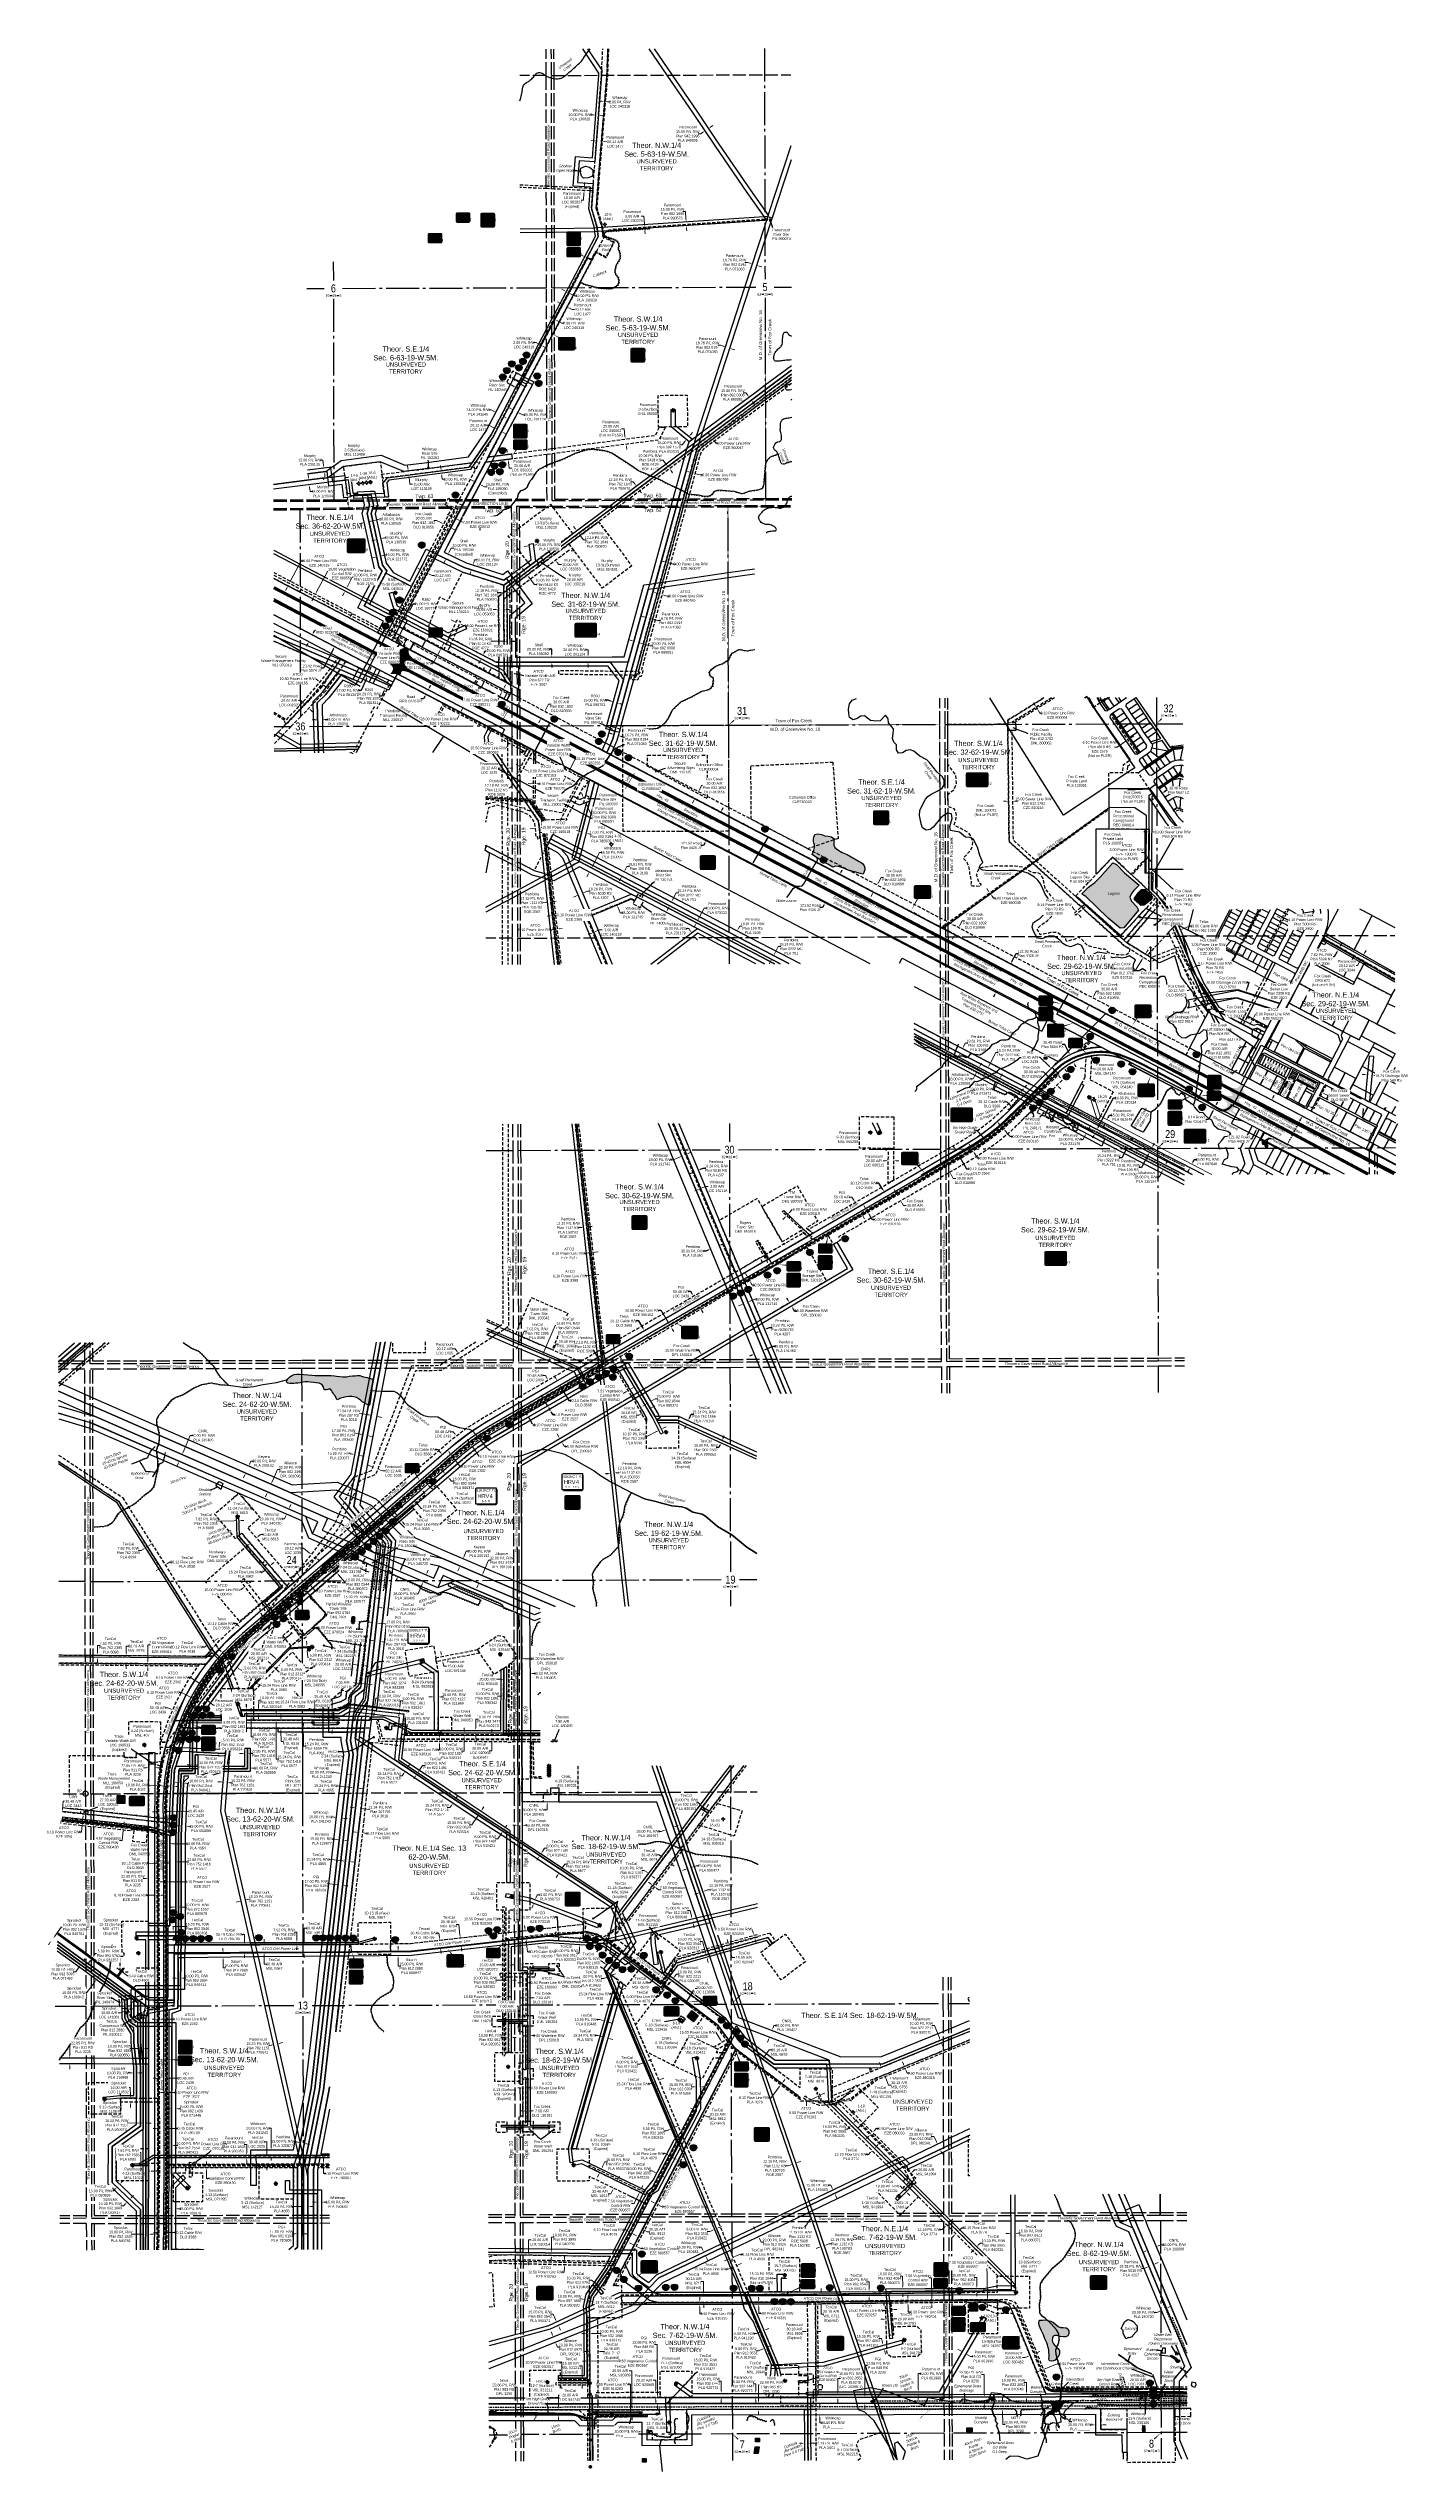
# Model space of a CAD drawing. Extents: x 507881 to 521259, y 6022177 to 6031356.
# Drawn here: x 507881 to 513024, y 6022177 to 6031356 of the extents above; entities that cross this region are included whole.
import ezdxf
from ezdxf.enums import TextEntityAlignment as Align

# ---------------------------------------------------------------- set-up
doc = ezdxf.new("R2010")
doc.units = 0
doc.header["$LTSCALE"] = 5
doc.header["$PDMODE"] = 3
doc.header["$PDSIZE"] = 30
for name, pattern in [('0', [1, 1, 0]), ('BORDER2', [22.225, 6.35, -3.175, 6.35, -3.175, 0, -3.175]), ('DASHDOT2', [12.7, 6.35, -3.175, 0, -3.175]), ('DASHED3', [0.75, 0.5, -0.25]), ('foc-ACCESSROAD', [3.75, 2.5, -1.25]), ('foc-EZE', [3.75, 2.5, -1.25]), ('foc-FLOWLINE', [3.75, 2.5, -1.25]), ('foc-QUARTERLINE', [33, 25, -3, 2, -3]), ('foc-TIELINE', [1.875, 1.25, -0.625]), ('foc-TOPO', [1, 0.2, -0.8]), ('foc-TOPO-ephemeral', [6.25, 3.125, -0.625, 0.625, -0.625, 0.625, -0.625]), ('foc-UNSURVEYED', [12.5, 10, -2.5]), ('foc-WHEELTRACKS', [2, 0.4, -1.6]), ('HIDDEN2', [4.7625, 3.175, -1.5875]), ('POWERLINE5', [7.8, 2.4, -0.6, 0.6, -0.6, 0.6, -0.6, 2.4]), ('UG_PIPE', [1.875, 1.25, -0.625])]:
    doc.linetypes.add(name, pattern=pattern)
doc.layers.get('Defpoints').update_dxf_attribs({"color": 9})
for name, color, linetype in [('10', 1, 'Continuous'), ('35', 37, 'Continuous'), ('9', 3, 'Continuous'), ('AS-CABLE', 224, 'foc-CABLE'), ('AS-DRILL-T', 8, 'Continuous'), ('AS-OWNER', 7, 'Continuous'), ('AS-PIPE-UG', 44, 'UG_PIPE'), ('AS-PIPE-UG-T', 44, 'Continuous'), ('AS-POWER', 104, 'foc-POWER'), ('AS-POWER-EXISTING', 72, 'POWERLINE5'), ('AS-POWER-EXISTING-ANC', 72, 'Continuous'), ('AS-POWER-EXISTING-PP', 72, 'Continuous'), ('AS-RESIDENCE', 14, 'Continuous'), ('AS-ROADS', 254, 'Continuous'), ('AS-SYMBOL', 7, 'Continuous'), ('AS-TELUS', 224, 'foc-TEL'), ('AS-UNDERLAY-H', 141, 'Continuous'), ('AS-WILDLIFE', 131, 'DASHDOT2'), ('C-AR', 13, 'foc-ACCESSROAD'), ('C-FLOWLINE', 13, 'foc-FLOWLINE'), ('C-RW', 13, 'Continuous'), ('C-SYMBOL', 7, 'Continuous'), ('C-WS', 13, 'foc-ACCESSROAD'), ('C-WS-S', 13, 'Continuous'), ('CG-NOTES', 7, 'Continuous'), ('CTW', 7, 'Continuous'), ('D-TXT', 6, 'Continuous'), ('DPL', 7, 'Continuous'), ('EZE', 7, 'Continuous'), ('F-AR', 190, 'foc-ACCESSROAD'), ('F-EZE', 190, 'foc-FLOWLINE'), ('F-FLOWLINE', 190, 'foc-FLOWLINE'), ('F-RW', 190, 'Continuous'), ('F-VCE', 190, 'foc-FLOWLINE'), ('F-WS', 190, 'foc-ACCESSROAD'), ('F-WS-S', 190, 'Continuous'), ('FieldVerifiedWetlands_202', 7, 'Continuous'), ('L-33', 7, 'Continuous'), ('L-MON', 1, 'Continuous'), ('L-QSEC', 8, 'foc-QUARTERLINE'), ('L-ROAD-T', 7, 'Continuous'), ('L-SECLBL', 7, 'Continuous'), ('L-SECQ', 8, 'foc-QUARTERLINE'), ('L-TITLEDB', 4, 'Continuous'), ('L-TITLEDB-T', 4, 'Continuous'), ('L-UNS-T', 3, 'Continuous'), ('L-USEC', 7, 'foc-UNSURVEYED'), ('MSL', 7, 'Continuous'), ('P-BUFFER OUTLINE 30m', 40, 'foc-EZE'), ('P-CROSSINGS', 250, 'Continuous'), ('P-TEMP-BLOCKS', 250, 'Continuous'), ('P-WORKAREA', 113, 'Continuous'), ('P-WORKAREA-H', 111, 'Continuous'), ('T-BUSH', 110, '0'), ('T-BUSH-T', 110, 'Continuous'), ('T-CREEK', 160, 'Continuous'), ('T-DRAW', 143, 'foc-TOPO-ephemeral'), ('T-EXISTING TFA', 220, 'HIDDEN2'), ('T-EXISTING TFA-T', 220, 'Continuous'), ('T-GENERAL', 48, 'foc-TOPO'), ('T-WATER', 160, 'Continuous'), ('T-WATER-H', 133, 'Continuous'), ('T-WATER-P3', 160, 'foc-WHEELTRACKS'), ('T-WATER-T', 170, 'Continuous'), ('WATERCOURSE', 146, 'foc-TIELINE'), ('WATERCOURSE-BANKS', 144, 'Continuous'), ('WATERCOURSE-DRAW', 143, 'DASHED3'), ('WETLAND', 143, 'Continuous'), ('WETLAND-T', 146, 'Continuous')]:
    doc.layers.add(name, color=color, linetype=linetype)
doc.layers.add('AS-COUNTY', color=7, linetype='BORDER2', lineweight=60, true_color=0xcc33ff)
for name, color, linetype, lineweight in [('AS-GENERAL', 48, 'Continuous', 18), ('C-AR-T', 13, 'Continuous', 9), ('C-RW-T', 13, 'Continuous', 9), ('C-WS-T', 13, 'Continuous', 9), ('F-AR-T', 190, 'Continuous', 9), ('F-EZE-T', 190, 'Continuous', 9), ('F-FLOWLINE-T', 190, 'Continuous', 9), ('F-RW-T', 190, 'Continuous', 9), ('F-WS-T', 190, 'Continuous', 9), ('T-TEXT', 48, 'Continuous', 18)]:
    doc.layers.add(name, color=color, linetype=linetype, lineweight=lineweight)
for name, color, linetype, true_color in [('P-PROPOSED-WL1', 7, 'Continuous', 0xff1414), ('P-PROPOSED-WL3', 92, 'Continuous', 0x00bd00), ('P-PROPOSED-WL4', 7, 'Continuous', 0x5b5bc8), ('P-PROPOSED-WL5', 7, 'Continuous', 0xbe647c)]:
    doc.layers.add(name, color=color, linetype=linetype, true_color=true_color)
doc.styles.add('175L', font='ARIALN.TTF', dxfattribs={"height": 20})
doc.styles.add('240', font='ARIALN.TTF', dxfattribs={"height": 30})
doc.styles.add('80', font='ARIALN.TTF', dxfattribs={"height": 10})
doc.styles.add('80CG', font='ARIALN.TTF', dxfattribs={"height": 10})
doc.styles.add('80L', font='ARIALN.TTF', dxfattribs={"height": 10})
doc.styles.add('80LS', font='ARIALNI.TTF', dxfattribs={"height": 10})
doc.styles.add('BOLD', font='ARIALNB.TTF')
doc.styles.add('Crossing', font='ARIALN.TTF', dxfattribs={"height": 10})
doc.styles.add('foc-LtypeFont', font='ARIALN.TTF', dxfattribs={"height": 7.35})
doc.styles.add('HRV', font='ARIALN.TTF', dxfattribs={"height": 3})
doc.styles.add('SIMPLEX', font='ARIALN.TTF')
doc.linetypes.add('foc-CABLE', pattern='A,2,-1,["C",foc-LtypeFont,S=0.2,R=0,X=-0.625,Y=-0.75],-1.24,8', length=12.24)
doc.linetypes.add('foc-POWER', pattern='A,6,-1,["P",foc-LtypeFont,S=0.2,R=0,X=-0.625,Y=-0.75],-1.24,4', length=12.24)
doc.linetypes.add('foc-POWER-NOLINE', pattern='A,0,-4,["P",foc-LtypeFont,S=0.2,R=0,X=-0.625,Y=-0.75],-8.24', length=12.24)
doc.linetypes.add('foc-TEL', pattern='A,2,-1,["T",foc-LtypeFont,S=0.2,R=0,X=-0.425,Y=-0.75],-1.24,8', length=12.24)
doc.linetypes.add('foc-TEL-NOLINE', pattern='A,0,-2,["T",foc-LtypeFont,S=0.2,R=0,X=-0.425,Y=-0.75],-10.24', length=12.24)
doc.linetypes.add('foc-TOPO-flowdirection-NOLINE', pattern='A,0,[">",foc-LtypeFont,S=0.3,R=0,X=0,Y=-0.945],-20,[">",foc-LtypeFont,S=0.3,R=0,X=0,Y=-0.945],0', length=20)
doc.dimstyles.new('Compass 5 000', dxfattribs={"dimscale": 5, "dimtxt": 9, "dimasz": 2, "dimexe": 0.2, "dimexo": 0.0625, "dimgap": 0.5, "dimtad": 0, "dimtih": 1, "dimtoh": 1, "dimzin": 0, "dimdsep": 46, "dimtxsty": '80CG', "dimcen": 0.1, "dimse1": 1, "dimse2": 1, "dimclrd": 256, "dimclrt": 256, "dimaunit": 1, "dimadec": 4, "dimazin": 0, "dimtfac": 0.06, "dimtofl": 0, "dimtmove": 0, "dimatfit": 1, "dimfxl": 0.2, "dimtolj": 1, "dimtzin": 0, "dimlwd": -1, "dimarcsym": 0})

# ---------------------------------------------------------------- blocks, each defined once
blk = doc.blocks.new('L-SECLBL')
at = {"layer": '9', "color": 7}
for p, q in [((-5.1, -27.8), (-12.3, -27.8)), ((20.7, -27.8), (13.5, -27.8))]:
    blk.add_line(p, q, dxfattribs=at)
at = {"layer": '10', "color": 2, "style": 'SIMPLEX'}
blk.add_attdef('SEC', text='', height=30, dxfattribs=at).set_placement((0, 0), align=Align.MIDDLE)
at = {"layer": '10', "color": 5, "style": '80L'}
blk.add_attdef('TWP', text='', height=9.5, dxfattribs=at).set_placement((-14.4, -27.4), align=Align.MIDDLE_RIGHT)
blk.add_attdef('RGE', text='', height=9.5, dxfattribs=at).set_placement((3.6, -27.4), align=Align.MIDDLE_CENTER)
blk.add_attdef('MER', text='', height=9.5, dxfattribs=at).set_placement((23.2, -27.4), align=Align.MIDDLE_LEFT)
blk = doc.blocks.new('POWERPOLE')
h = blk.add_hatch(color=255)
edge = h.paths.add_edge_path()
edge.add_arc((0, 0), 0.96, 0, 360)
at = {"linetype": 'Continuous'}
for p, q in [((0.7, -0.7), (-0.7, 0.7)), ((-0.7, -0.7), (0.7, 0.7))]:
    blk.add_line(p, q, dxfattribs=at)
blk.add_circle((0, 0), 0.96, dxfattribs=at)
blk = doc.blocks.new('*D572')
at = {"layer": 'C-RW-T', "transparency": 16777216}
for p, q in [((510845.6, 6023261.5), (510835.6, 6023261.5)), ((510849.9, 6023252.5), (510845.6, 6023261.5)), ((510864.9, 6023220.9), (510869.2, 6023211.9))]:
    blk.add_line(p, q, dxfattribs=at)
for points in [[(510851.4, 6023253.2), (510848.4, 6023251.8), (510854.2, 6023243.5)], [(510866.4, 6023221.6), (510863.4, 6023220.2), (510860.6, 6023230)]]:
    blk.add_solid(points, dxfattribs=at)
at = {"layer": 'Defpoints', "color": 0, "transparency": 16777216}
for p in [(510742.1, 6023190), (510748.6, 6023176.5), (510854.2, 6023243.5)]:
    blk.add_point(p, dxfattribs=at)
at = {"layer": 'C-RW-T', "transparency": 16777216, "insert": (510796.5, 6023261.5), "char_height": 10, "attachment_point": 5, "style": '80CG'}
blk.add_mtext('\\A1;Whitecap\\P15.00 P/L R/W\\PPLA 150483', dxfattribs=at)
blk = doc.blocks.new('*D573')
at = {"layer": 'C-RW-T', "transparency": 16777216}
for p, q in [((510355.3, 6023026.4), (510345.3, 6023026.4)), ((510359.7, 6023017.3), (510355.3, 6023026.4)), ((510374.8, 6022985.8), (510379.2, 6022976.8))]:
    blk.add_line(p, q, dxfattribs=at)
for points in [[(510361.2, 6023018.1), (510358.2, 6023016.6), (510364, 6023008.3)], [(510376.3, 6022986.5), (510373.3, 6022985.1), (510370.5, 6022994.8)]]:
    blk.add_solid(points, dxfattribs=at)
at = {"layer": 'Defpoints', "color": 0, "transparency": 16777216}
for p in [(510364, 6023008.3), (510242.5, 6022949.9), (510249, 6022936.4)]:
    blk.add_point(p, dxfattribs=at)
at = {"layer": 'C-RW-T', "transparency": 16777216, "insert": (510306.2, 6023026.4), "char_height": 10, "attachment_point": 5, "style": '80CG'}
blk.add_mtext('\\A1;Whitecap\\P15.00 P/L R/W\\PPLA 150483', dxfattribs=at)
blk = doc.blocks.new('*D574')
at = {"layer": 'Defpoints', "color": 0, "transparency": 16777216}
for p in [(511054.9, 6022755.5), (511074.9, 6022756), (511075, 6022754.5)]:
    blk.add_point(p, dxfattribs=at)
at = {"layer": 'F-AR-T', "transparency": 16777216}
for p, q in [((511045, 6022753.7), (511035, 6022753.4)), ((511085, 6022754.8), (511096.2, 6022755.1))]:
    blk.add_line(p, q, dxfattribs=at)
for points in [[(511044.9, 6022755.3), (511045, 6022752), (511055, 6022753.9)], [(511084.9, 6022756.4), (511085, 6022753.1), (511075, 6022754.5)]]:
    blk.add_solid(points, dxfattribs=at)
at = {"layer": 'F-AR-T', "transparency": 16777216, "insert": (511129.7, 6022755.1), "char_height": 10, "attachment_point": 5, "style": '80CG'}
blk.add_mtext('\\A1;TexCal\\P20.00 A/R\\PMSL 941791', dxfattribs=at)
blk = doc.blocks.new('*D575')
at = {"layer": 'Defpoints', "color": 0, "transparency": 16777216}
for p in [(510758, 6022706.9), (510758.1, 6022762.5), (510788.3, 6022762.4)]:
    blk.add_point(p, dxfattribs=at)
at = {"layer": 'F-AR-T', "transparency": 16777216}
for p, q in [((510748, 6022706.9), (510738, 6022706.9)), ((510798.2, 6022706.8), (510808.2, 6022706.8))]:
    blk.add_line(p, q, dxfattribs=at)
for points in [[(510748, 6022708.6), (510748, 6022705.3), (510758, 6022706.9)], [(510798.2, 6022708.5), (510798.2, 6022705.2), (510788.2, 6022706.9)]]:
    blk.add_solid(points, dxfattribs=at)
at = {"layer": 'F-AR-T', "transparency": 16777216, "insert": (510708, 6022706.9), "char_height": 10, "attachment_point": 5, "style": '80CG'}
blk.add_mtext('\\A1;Paramount\\P30.18 A/R\\PMSL 6695\\P(Expired)', dxfattribs=at)
blk = doc.blocks.new('*D576')
at = {"layer": 'Defpoints', "color": 0, "transparency": 16777216}
for p in [(509845.9, 6022526.5), (509904, 6022526.6), (509845.9, 6022511.5)]:
    blk.add_point(p, dxfattribs=at)
at = {"layer": 'F-AR-T', "transparency": 16777216}
for p, q in [((509904, 6022577.1), (509894, 6022577.1)), ((509904, 6022536.6), (509904, 6022577.1)), ((509904.1, 6022501.6), (509904.1, 6022491.6))]:
    blk.add_line(p, q, dxfattribs=at)
for points in [[(509905.7, 6022536.6), (509902.4, 6022536.6), (509904, 6022526.6)], [(509905.7, 6022501.6), (509902.4, 6022501.6), (509904.1, 6022511.6)]]:
    blk.add_solid(points, dxfattribs=at)
at = {"layer": 'F-AR-T', "transparency": 16777216, "insert": (509860.5, 6022577.1), "char_height": 10, "attachment_point": 5, "style": '80CG'}
blk.add_mtext('\\A1;TexCal\\P15.00 A/R\\PMSL 921211\\P(Expired)', dxfattribs=at)
blk = doc.blocks.new('*D577')
at = {"layer": 'Defpoints', "color": 0, "transparency": 16777216}
for p in [(511318.8, 6023076.7), (511385.7, 6023010.1), (511394.3, 6023018.8)]:
    blk.add_point(p, dxfattribs=at)
at = {"layer": 'F-EZE-T', "transparency": 16777216}
for p, q in [((511311.8, 6023069.6), (511304.7, 6023062.5)), ((511334.5, 6023092.4), (511342.2, 6023100.1)), ((511342.2, 6023100.1), (511352.2, 6023100.1))]:
    blk.add_line(p, q, dxfattribs=at)
for points in [[(511310.6, 6023070.7), (511313, 6023068.4), (511318.8, 6023076.7)], [(511333.3, 6023093.6), (511335.7, 6023091.2), (511327.4, 6023085.3)]]:
    blk.add_solid(points, dxfattribs=at)
at = {"layer": 'F-EZE-T', "transparency": 16777216, "insert": (511407.2, 6023100.1), "char_height": 10, "attachment_point": 5, "style": '80CG'}
blk.add_mtext('\\A1;TexCal\\P12.19 Flow Line R/W\\PPLA 3774', dxfattribs=at)
blk = doc.blocks.new('*D579')
at = {"layer": 'Defpoints', "color": 0, "transparency": 16777216}
for p in [(511060.4, 6022792.1), (511075.3, 6022793.3), (511060.8, 6022788.2)]:
    blk.add_point(p, dxfattribs=at)
at = {"layer": 'F-EZE-T', "transparency": 16777216}
for p, q in [((511050.8, 6022787.4), (511040.8, 6022786.6)), ((511085.6, 6022790.2), (511095.5, 6022791))]:
    blk.add_line(p, q, dxfattribs=at)
for points in [[(511085.4, 6022791.9), (511085.7, 6022788.6), (511075.6, 6022789.4)], [(511050.7, 6022789.1), (511050.9, 6022785.8), (511060.8, 6022788.2)]]:
    blk.add_solid(points, dxfattribs=at)
at = {"layer": 'F-EZE-T', "transparency": 16777216, "insert": (510981.7, 6022786.6), "char_height": 10, "attachment_point": 5, "style": '80CG'}
blk.add_mtext('\\A1;ATCO\\P15.00 Power Line R/W\\PEZE 020257', dxfattribs=at)
blk = doc.blocks.new('*D580')
at = {"layer": 'Defpoints', "color": 0, "transparency": 16777216}
for p in [(511192.3, 6022823.6), (511192.4, 6022816.1), (511228.5, 6022816.4)]:
    blk.add_point(p, dxfattribs=at)
at = {"layer": 'F-EZE-T', "transparency": 16777216}
for p, q in [((511227.7, 6022910), (511217.7, 6022910)), ((511228.3, 6022833.9), (511227.7, 6022910)), ((511228.6, 6022806.4), (511228.6, 6022796.4))]:
    blk.add_line(p, q, dxfattribs=at)
for points in [[(511230, 6022833.9), (511226.7, 6022833.9), (511228.4, 6022823.9)], [(511230.2, 6022806.4), (511226.9, 6022806.4), (511228.5, 6022816.4)]]:
    blk.add_solid(points, dxfattribs=at)
at = {"layer": 'F-EZE-T', "transparency": 16777216, "insert": (511175.7, 6022910), "char_height": 10, "attachment_point": 5, "style": '80CG'}
blk.add_mtext('\\A1;ATCO\\P7.50 Vegetation \\PControl R/W\\PEZE 890557', dxfattribs=at)
blk = doc.blocks.new('*D582')
at = {"layer": 'Defpoints', "color": 0, "transparency": 16777216}
for p in [(511138.2, 6022815.4), (511245.4, 6022827.2), (511245.5, 6022816.7)]:
    blk.add_point(p, dxfattribs=at)
at = {"layer": 'F-EZE-T', "transparency": 16777216}
for p, q in [((511137.9, 6022835.9), (511137.8, 6022845.9)), ((511138.3, 6022805.4), (511138.6, 6022780.7)), ((511138.6, 6022780.7), (511148.6, 6022780.7))]:
    blk.add_line(p, q, dxfattribs=at)
for points in [[(511139.6, 6022836), (511136.3, 6022835.9), (511138, 6022825.9)], [(511140, 6022805.5), (511136.6, 6022805.4), (511138.2, 6022815.4)]]:
    blk.add_solid(points, dxfattribs=at)
at = {"layer": 'F-EZE-T', "transparency": 16777216, "insert": (511207.7, 6022780.7), "char_height": 10, "attachment_point": 5, "style": '80CG'}
blk.add_mtext('\\A1;ATCO\\P10.50 Power Line R/W\\PEZE 190204', dxfattribs=at)
blk = doc.blocks.new('*D583')
at = {"layer": 'Defpoints', "color": 0, "transparency": 16777216}
for p in [(511318.8, 6022824.3), (511318.9, 6022816.8), (511439.2, 6022818.2)]:
    blk.add_point(p, dxfattribs=at)
at = {"layer": 'F-EZE-T', "transparency": 16777216}
for p, q in [((511437.4, 6022969), (511427.4, 6022969)), ((511439, 6022835.7), (511437.4, 6022969)), ((511439.3, 6022808.2), (511439.4, 6022798.2))]:
    blk.add_line(p, q, dxfattribs=at)
for points in [[(511440.6, 6022835.7), (511437.3, 6022835.7), (511439.1, 6022825.7)], [(511440.9, 6022808.2), (511437.6, 6022808.2), (511439.2, 6022818.2)]]:
    blk.add_solid(points, dxfattribs=at)
at = {"layer": 'F-EZE-T', "transparency": 16777216, "insert": (511365.4, 6022969), "char_height": 10, "attachment_point": 5, "style": '80CG', "bg_fill": 3, "box_fill_scale": 1.1, "bg_fill_color": 256, "bg_fill_true_color": 13158600, "bg_fill_transparency": 0}
blk.add_mtext('\\A1;ATCO\\P7.50 Vegetation Control\\PEZE 890557', dxfattribs=at)
blk = doc.blocks.new('*D584')
at = {"layer": 'Defpoints', "color": 0, "transparency": 16777216}
for p in [(510407.9, 6023108.9), (510422, 6023114.8), (510474.4, 6022951.2)]:
    blk.add_point(p, dxfattribs=at)
at = {"layer": 'F-FLOWLINE-T', "transparency": 16777216}
for p, q in [((510456, 6022943.4), (510446, 6022943.4)), ((510465.2, 6022947.3), (510456, 6022943.4)), ((510497.7, 6022961), (510506.9, 6022964.9))]:
    blk.add_line(p, q, dxfattribs=at)
for points in [[(510464.5, 6022948.8), (510465.8, 6022945.8), (510474.4, 6022951.2)], [(510497, 6022962.5), (510498.3, 6022959.4), (510488.5, 6022957.1)]]:
    blk.add_solid(points, dxfattribs=at)
at = {"layer": 'F-FLOWLINE-T', "transparency": 16777216, "insert": (510391, 6022943.4), "char_height": 10, "attachment_point": 5, "style": '80CG'}
blk.add_mtext('\\A1;TexCal\\P15.24 Flow Line R/W\\PPLA 4930', dxfattribs=at)
blk = doc.blocks.new('*D585')
at = {"layer": 'Defpoints', "color": 0, "transparency": 16777216}
for p in [(509921.9, 6022618), (509931.6, 6022699.2), (509931.9, 6022618)]:
    blk.add_point(p, dxfattribs=at)
at = {"layer": 'F-RW-T', "transparency": 16777216}
for p, q in [((509911.7, 6022699.2), (509901.7, 6022699.2)), ((509941.6, 6022699.3), (509975, 6022699.4))]:
    blk.add_line(p, q, dxfattribs=at)
for points in [[(509911.6, 6022700.8), (509911.7, 6022697.5), (509921.6, 6022699.2)], [(509941.6, 6022700.9), (509941.6, 6022697.6), (509931.6, 6022699.2)]]:
    blk.add_solid(points, dxfattribs=at)
at = {"layer": 'F-RW-T', "transparency": 16777216, "insert": (510014.1, 6022699.4), "char_height": 10, "attachment_point": 5, "style": '80CG'}
blk.add_mtext('\\A1;TexCal\\P10.00 P/L R/W\\PPlan 932 1865\\PPLA 930315', dxfattribs=at)
blk = doc.blocks.new('*D586')
at = {"layer": 'Defpoints', "color": 0, "transparency": 16777216}
for p in [(509786.9, 6023005), (509827.4, 6022994.4), (509827.6, 6023004.4)]:
    blk.add_point(p, dxfattribs=at)
at = {"layer": 'F-RW-T', "transparency": 16777216}
for p, q in [((509786.6, 6022985), (509786.5, 6022975)), ((509787, 6023015), (509787.7, 6023064.3)), ((509787.7, 6023064.3), (509797.7, 6023064.3))]:
    blk.add_line(p, q, dxfattribs=at)
for points in [[(509784.9, 6022985), (509788.3, 6022985), (509786.7, 6022995)], [(509785.4, 6023015), (509788.7, 6023015), (509786.9, 6023005)]]:
    blk.add_solid(points, dxfattribs=at)
at = {"layer": 'F-RW-T', "transparency": 16777216, "insert": (509836.8, 6023064.3), "char_height": 10, "attachment_point": 5, "style": '80CG'}
blk.add_mtext('\\A1;TexCal\\P10.00 P/L R/W\\PPlan 942 3895\\PPLA 940226', dxfattribs=at)
blk = doc.blocks.new('*D587')
at = {"layer": 'Defpoints', "color": 0, "transparency": 16777216}
for p in [(509914.4, 6022827.5), (509915.8, 6022833.9), (509925.5, 6022831.7)]:
    blk.add_point(p, dxfattribs=at)
at = {"layer": 'F-RW-T', "transparency": 16777216}
for p, q in [((509904.6, 6022829.6), (509894.8, 6022831.8)), ((509933.9, 6022823.1), (509943.6, 6022821))]:
    blk.add_line(p, q, dxfattribs=at)
for points in [[(509905, 6022831.2), (509904.2, 6022828), (509914.4, 6022827.5)], [(509934.2, 6022824.8), (509933.5, 6022821.5), (509924.1, 6022825.3)]]:
    blk.add_solid(points, dxfattribs=at)
at = {"layer": 'F-RW-T', "transparency": 16777216, "insert": (509855.7, 6022831.8), "char_height": 10, "attachment_point": 5, "style": '80CG'}
blk.add_mtext('\\A1;TexCal\\P10.00 P/L R/W\\PPlan 952 1888\\PPLA 950183', dxfattribs=at)
blk = doc.blocks.new('*D588')
at = {"layer": 'Defpoints', "color": 0, "transparency": 16777216}
for p in [(509924.4, 6022604.6), (509931.9, 6022604.7), (509932, 6022595.3)]:
    blk.add_point(p, dxfattribs=at)
at = {"layer": 'F-RW-T', "transparency": 16777216}
for p, q in [((509914.5, 6022595.3), (509904.5, 6022595.3)), ((509942, 6022595.4), (510051.8, 6022595.7))]:
    blk.add_line(p, q, dxfattribs=at)
for points in [[(509914.5, 6022597), (509914.5, 6022593.6), (509924.5, 6022595.3)], [(509942, 6022597), (509942, 6022593.7), (509932, 6022595.3)]]:
    blk.add_solid(points, dxfattribs=at)
at = {"layer": 'F-RW-T', "transparency": 16777216, "insert": (510113.8, 6022595.7), "char_height": 10, "attachment_point": 5, "style": '80CG'}
blk.add_mtext('\\A1;ATCO\\P7.50 Vegetation Control\\PEZE 890557', dxfattribs=at)
blk = doc.blocks.new('*D589')
at = {"layer": 'Defpoints', "color": 0, "transparency": 16777216}
for p in [(510107.9, 6023030.6), (510109.7, 6023050.3), (510116.3, 6023046.8)]:
    blk.add_point(p, dxfattribs=at)
at = {"layer": 'F-RW-T', "transparency": 16777216}
for p, q in [((510092.4, 6023038.6), (510083.5, 6023043.3)), ((510116.7, 6023025.9), (510125.6, 6023021.3)), ((510125.6, 6023021.3), (510135.6, 6023021.3))]:
    blk.add_line(p, q, dxfattribs=at)
for points in [[(510093.1, 6023040.1), (510091.6, 6023037.2), (510101.2, 6023034)], [(510117.5, 6023027.4), (510116, 6023024.5), (510107.9, 6023030.6)]]:
    blk.add_solid(points, dxfattribs=at)
at = {"layer": 'F-RW-T', "transparency": 16777216, "insert": (510197.6, 6023021.3), "char_height": 10, "attachment_point": 5, "style": '80CG'}
blk.add_mtext('\\A1;ATCO\\P7.50 Vegetation Control\\PEZE 890557', dxfattribs=at)
blk = doc.blocks.new('*D590')
at = {"layer": 'Defpoints', "color": 0, "transparency": 16777216}
for p in [(510746.7, 6022284), (510746.9, 6022230.1), (510759.1, 6022230.1)]:
    blk.add_point(p, dxfattribs=at)
at = {"layer": 'F-RW-T', "transparency": 16777216}
for p, q in [((510736.7, 6022284), (510726.7, 6022283.9)), ((510768.9, 6022284.1), (510792.4, 6022284.2))]:
    blk.add_line(p, q, dxfattribs=at)
for points in [[(510736.7, 6022285.6), (510736.7, 6022282.3), (510746.7, 6022284)], [(510768.9, 6022285.7), (510768.9, 6022282.4), (510758.9, 6022284)]]:
    blk.add_solid(points, dxfattribs=at)
at = {"layer": 'F-RW-T', "transparency": 16777216, "insert": (510831.5, 6022284.2), "char_height": 10, "attachment_point": 5, "style": '80CG'}
blk.add_mtext('\\A1;Paramount\\P12.19 P/L R/W\\PPLA 5401', dxfattribs=at)
blk = doc.blocks.new('*D591')
at = {"layer": 'Defpoints', "color": 0, "transparency": 16777216}
for p in [(510086.4, 6022391.4), (510112.3, 6022391.5), (510112.4, 6022384)]:
    blk.add_point(p, dxfattribs=at)
at = {"layer": 'F-RW-T', "transparency": 16777216}
for p, q in [((510086.2, 6022507.3), (510076.2, 6022507.3)), ((510086.4, 6022401.4), (510086.2, 6022507.3)), ((510086.5, 6022373.9), (510086.5, 6022363.9))]:
    blk.add_line(p, q, dxfattribs=at)
for points in [[(510088.1, 6022401.4), (510084.8, 6022401.4), (510086.4, 6022391.4)], [(510088.1, 6022373.9), (510084.8, 6022373.9), (510086.5, 6022383.9)]]:
    blk.add_solid(points, dxfattribs=at)
at = {"layer": 'F-RW-T', "transparency": 16777216, "insert": (510019.9, 6022507.3), "char_height": 10, "attachment_point": 5, "style": '80CG'}
blk.add_mtext('\\A1;ATCO\\P7.50 Power Line R/W\\PEZE 910263', dxfattribs=at)
blk = doc.blocks.new('*D592')
at = {"layer": 'Defpoints', "color": 0, "transparency": 16777216}
for p in [(511688.6, 6022437), (511496.9, 6022413.7), (511688.6, 6022414.2)]:
    blk.add_point(p, dxfattribs=at)
at = {"layer": 'F-RW-T', "transparency": 16777216}
for p, q in [((511496.8, 6022446.5), (511496.8, 6022456.5)), ((511497, 6022403.7), (511497.1, 6022355.2)), ((511497.1, 6022355.2), (511507.1, 6022355.2))]:
    blk.add_line(p, q, dxfattribs=at)
for points in [[(511498.5, 6022446.5), (511495.2, 6022446.5), (511496.9, 6022436.5)], [(511498.6, 6022403.7), (511495.3, 6022403.7), (511496.9, 6022413.7)]]:
    blk.add_solid(points, dxfattribs=at)
at = {"layer": 'F-RW-T', "transparency": 16777216, "insert": (511546.6, 6022355.2), "char_height": 10, "attachment_point": 5, "style": '80CG'}
blk.add_mtext('\\A1;NGTL\\P22.86 P/L R/W\\PPlan 983 RS\\PDPL 3290', dxfattribs=at)
blk = doc.blocks.new('*D593')
at = {"layer": 'Defpoints', "color": 0, "transparency": 16777216}
for p in [(511427.4, 6022459.7), (511433, 6022459.7), (511433, 6022436.9)]:
    blk.add_point(p, dxfattribs=at)
at = {"layer": 'F-RW-T', "transparency": 16777216}
for p, q in [((511427.2, 6022544.8), (511417.2, 6022544.8)), ((511427.4, 6022469.7), (511427.2, 6022544.8)), ((511427.5, 6022426.8), (511427.5, 6022416.8))]:
    blk.add_line(p, q, dxfattribs=at)
for points in [[(511429, 6022469.7), (511425.7, 6022469.7), (511427.4, 6022459.7)], [(511429.2, 6022426.8), (511425.8, 6022426.8), (511427.5, 6022436.8)]]:
    blk.add_solid(points, dxfattribs=at)
at = {"layer": 'F-RW-T', "transparency": 16777216, "insert": (511377.6, 6022544.8), "char_height": 10, "attachment_point": 5, "style": '80CG'}
blk.add_mtext('\\A1;PGI \\P22.86 P/L R/W\\PPlan 848 RS\\PPLA 3236', dxfattribs=at)
blk = doc.blocks.new('*D594')
at = {"layer": 'Defpoints', "color": 0, "transparency": 16777216}
for p in [(511511.2, 6022469.4), (511511.2, 6022459.4), (511587.3, 6022469.6)]:
    blk.add_point(p, dxfattribs=at)
at = {"layer": 'F-RW-T', "transparency": 16777216}
for p, q in [((511587.1, 6022513.8), (511577.1, 6022513.8)), ((511587.2, 6022479.6), (511587.1, 6022513.8)), ((511587.3, 6022449.6), (511587.3, 6022439.6))]:
    blk.add_line(p, q, dxfattribs=at)
for points in [[(511588.9, 6022479.6), (511585.6, 6022479.6), (511587.3, 6022469.6)], [(511589, 6022449.6), (511585.6, 6022449.6), (511587.3, 6022459.6)]]:
    blk.add_solid(points, dxfattribs=at)
at = {"layer": 'F-RW-T', "transparency": 16777216, "insert": (511538.1, 6022513.8), "char_height": 10, "attachment_point": 5, "style": '80CG'}
blk.add_mtext('\\A1;Paramount\\P10.00 P/L R/W\\PPlan 832 2652\\PPLA 810248', dxfattribs=at)
blk = doc.blocks.new('*D595')
at = {"layer": 'Defpoints', "color": 0, "transparency": 16777216}
for p in [(512028.8, 6023007.4), (512045.7, 6023014.5), (512051.2, 6022953.6)]:
    blk.add_point(p, dxfattribs=at)
at = {"layer": 'F-RW-T', "transparency": 16777216}
for p, q in [((512032.8, 6022945.9), (512022.8, 6022945.9)), ((512042, 6022949.7), (512032.8, 6022945.9)), ((512077.4, 6022964.5), (512086.6, 6022968.3))]:
    blk.add_line(p, q, dxfattribs=at)
for points in [[(512041.4, 6022951.3), (512042.7, 6022948.2), (512051.2, 6022953.6)], [(512076.7, 6022966), (512078, 6022962.9), (512068.1, 6022960.6)]]:
    blk.add_solid(points, dxfattribs=at)
at = {"layer": 'F-RW-T', "transparency": 16777216, "insert": (511983.7, 6022945.9), "char_height": 10, "attachment_point": 5, "style": '80CG'}
blk.add_mtext('\\A1;Pembina\\P18.28 P/L R/W\\PPlan 5030 RS\\PPLA 4207', dxfattribs=at)
blk = doc.blocks.new('*D596')
at = {"layer": 'Defpoints', "color": 0, "transparency": 16777216}
for p in [(511341.2, 6022624.2), (511354.2, 6022616.7), (511357.6, 6022622.5)]:
    blk.add_point(p, dxfattribs=at)
at = {"layer": 'F-RW-T', "transparency": 16777216}
for p, q in [((511335.9, 6022635), (511327.3, 6022640)), ((511366.2, 6022617.6), (511374.9, 6022612.6)), ((511374.9, 6022612.6), (511384.9, 6022612.6))]:
    blk.add_line(p, q, dxfattribs=at)
for points in [[(511336.8, 6022636.5), (511335.1, 6022633.6), (511344.6, 6022630)], [(511367.1, 6022619), (511365.4, 6022616.1), (511357.6, 6022622.5)]]:
    blk.add_solid(points, dxfattribs=at)
at = {"layer": 'F-RW-T', "transparency": 16777216, "insert": (511424, 6022612.6), "char_height": 10, "attachment_point": 5, "style": '80CG'}
blk.add_mtext('\\A1;Paramount\\P15.00 P/L R/W^JPLA 061996', dxfattribs=at)
blk = doc.blocks.new('*D597')
at = {"layer": 'Defpoints', "color": 0, "transparency": 16777216}
for p in [(512022, 6023071.2), (512055.3, 6023085.1), (512045.6, 6023014.7)]:
    blk.add_point(p, dxfattribs=at)
at = {"layer": 'F-RW-T', "transparency": 16777216}
for p, q in [((512036.4, 6023010.8), (512027.1, 6023007)), ((512088.1, 6023032.4), (512097.3, 6023036.2)), ((512097.3, 6023036.2), (512107.3, 6023036.2))]:
    blk.add_line(p, q, dxfattribs=at)
for points in [[(512035.7, 6023012.4), (512037, 6023009.3), (512045.6, 6023014.7)], [(512087.4, 6023033.9), (512088.7, 6023030.8), (512078.8, 6023028.5)]]:
    blk.add_solid(points, dxfattribs=at)
at = {"layer": 'F-RW-T', "transparency": 16777216, "insert": (512146.8, 6023036.2), "char_height": 10, "attachment_point": 5, "style": '80CG'}
blk.add_mtext('\\A1;CNRL\\P36.00 P/L R/W^JPLA 190066', dxfattribs=at)
blk = doc.blocks.new('*D598')
at = {"layer": 'Defpoints', "color": 0, "transparency": 16777216}
for p in [(511528.9, 6023075.6), (511543.9, 6023079.2), (511543.9, 6023075.7)]:
    blk.add_point(p, dxfattribs=at)
at = {"layer": 'F-RW-T', "transparency": 16777216}
for p, q in [((511518.9, 6023079), (511508.9, 6023079)), ((511553.9, 6023079.2), (511563.9, 6023079.3))]:
    blk.add_line(p, q, dxfattribs=at)
for points in [[(511518.9, 6023080.7), (511518.9, 6023077.4), (511528.9, 6023079.1)], [(511553.9, 6023080.9), (511553.9, 6023077.6), (511543.9, 6023079.2)]]:
    blk.add_solid(points, dxfattribs=at)
at = {"layer": 'F-RW-T', "transparency": 16777216, "insert": (511603, 6023079.3), "char_height": 10, "attachment_point": 5, "style": '80CG'}
blk.add_mtext('\\A1;TexCal\\P15.00 P/L R/W\\PPlan 892 0543\\PPLA 880371', dxfattribs=at)
blk = doc.blocks.new('*D599')
at = {"layer": 'Defpoints', "color": 0, "transparency": 16777216}
for p in [(511398.8, 6023028.4), (511410, 6023003.2), (511417, 6023010.2)]:
    blk.add_point(p, dxfattribs=at)
at = {"layer": 'F-RW-T', "transparency": 16777216}
for p, q in [((511384.7, 6023014.2), (511377.7, 6023007.1)), ((511405.9, 6023035.4), (511412.9, 6023042.5)), ((511412.9, 6023042.5), (511422.9, 6023042.5))]:
    blk.add_line(p, q, dxfattribs=at)
for points in [[(511383.5, 6023015.4), (511385.9, 6023013), (511391.8, 6023021.3)], [(511404.7, 6023036.6), (511407.1, 6023034.3), (511398.8, 6023028.4)]]:
    blk.add_solid(points, dxfattribs=at)
at = {"layer": 'F-RW-T', "transparency": 16777216, "insert": (511462, 6023042.5), "char_height": 10, "attachment_point": 5, "style": '80CG'}
blk.add_mtext('\\A1;TexCal\\P10.00 P/L R/W\\PPlan 942 3895\\PPLA 940226', dxfattribs=at)
blk = doc.blocks.new('*D600')
at = {"layer": 'Defpoints', "color": 0, "transparency": 16777216}
for p in [(511377.4, 6022870.4), (511377.4, 6022860.4), (511399.1, 6022870.5)]:
    blk.add_point(p, dxfattribs=at)
at = {"layer": 'F-RW-T', "transparency": 16777216}
for p, q in [((511398.9, 6022912), (511388.9, 6022912)), ((511399, 6022880.5), (511398.9, 6022912)), ((511399.2, 6022850.5), (511399.2, 6022840.5))]:
    blk.add_line(p, q, dxfattribs=at)
for points in [[(511400.7, 6022880.5), (511397.4, 6022880.5), (511399.1, 6022870.5)], [(511400.8, 6022850.5), (511397.5, 6022850.5), (511399.1, 6022860.5)]]:
    blk.add_solid(points, dxfattribs=at)
at = {"layer": 'F-RW-T', "transparency": 16777216, "insert": (511349.8, 6022912), "char_height": 10, "attachment_point": 5, "style": '80CG'}
blk.add_mtext('\\A1;TexCal\\P10.00 P/L R/W\\PPlan 952 4064^JPLA 960073', dxfattribs=at)
blk = doc.blocks.new('*D601')
at = {"layer": 'Defpoints', "color": 0, "transparency": 16777216}
for p in [(510808.8, 6022849.9), (510829, 6022850.1), (510829.2, 6022819.9)]:
    blk.add_point(p, dxfattribs=at)
at = {"layer": 'F-RW-T', "transparency": 16777216}
for p, q in [((510808.7, 6022859.9), (510808.6, 6022869.9)), ((510809.1, 6022809.7), (510809.4, 6022773.3)), ((510809.4, 6022773.3), (510819.4, 6022773.3))]:
    blk.add_line(p, q, dxfattribs=at)
for points in [[(510810.4, 6022859.9), (510807, 6022859.9), (510808.8, 6022849.9)], [(510810.8, 6022809.7), (510807.4, 6022809.7), (510809, 6022819.7)]]:
    blk.add_solid(points, dxfattribs=at)
at = {"layer": 'F-RW-T', "transparency": 16777216, "insert": (510847, 6022773.3), "char_height": 10, "attachment_point": 5, "style": '80CG'}
blk.add_mtext('\\A1;TexCal\\P30.18 A/R\\PMSL 6711\\P(Expired)', dxfattribs=at)
blk = doc.blocks.new('*D602')
at = {"layer": 'Defpoints', "color": 0, "transparency": 16777216}
for p in [(510463.1, 6022978.4), (510475.5, 6022988.4), (510477.2, 6022984.3)]:
    blk.add_point(p, dxfattribs=at)
at = {"layer": 'F-RW-T', "transparency": 16777216}
for p, q in [((510452.2, 6022978.7), (510443, 6022974.8)), ((510484.7, 6022992.2), (510501.3, 6022999.1)), ((510501.3, 6022999.1), (510511.3, 6022999.1))]:
    blk.add_line(p, q, dxfattribs=at)
for points in [[(510451.5, 6022980.2), (510452.8, 6022977.1), (510461.4, 6022982.5)], [(510484.1, 6022993.8), (510485.4, 6022990.7), (510475.5, 6022988.4)]]:
    blk.add_solid(points, dxfattribs=at)
at = {"layer": 'F-RW-T', "transparency": 16777216, "insert": (510566.3, 6022999.1), "char_height": 10, "attachment_point": 5, "style": '80CG'}
blk.add_mtext('\\A1;TexCal\\P15.24 Flow Line R/W\\PPLA 4930', dxfattribs=at)
blk = doc.blocks.new('*D603')
at = {"layer": 'Defpoints', "color": 0, "transparency": 16777216}
for p in [(510584.8, 6022667.7), (510592.2, 6022670.8), (510594.9, 6022643.7)]:
    blk.add_point(p, dxfattribs=at)
at = {"layer": 'F-RW-T', "transparency": 16777216}
for p, q in [((510571.9, 6022634.1), (510561.9, 6022634.1)), ((510585.6, 6022639.8), (510571.9, 6022634.1)), ((510611.5, 6022650.6), (510620.7, 6022654.5))]:
    blk.add_line(p, q, dxfattribs=at)
for points in [[(510585, 6022641.4), (510586.3, 6022638.3), (510594.9, 6022643.7)], [(510610.8, 6022652.1), (510612.1, 6022649.1), (510602.2, 6022646.8)]]:
    blk.add_solid(points, dxfattribs=at)
at = {"layer": 'F-RW-T', "transparency": 16777216, "insert": (510523.9, 6022634.1), "char_height": 10, "attachment_point": 5, "style": '80CG'}
blk.add_mtext('\\A1;TexCal\\P8.00 P/L R/W\\PPlan 912 3531\\PPLA 910422', dxfattribs=at)
blk = doc.blocks.new('*D604')
at = {"layer": 'Defpoints', "color": 0, "transparency": 16777216}
for p in [(510905.6, 6022617.4), (511044.2, 6022655.7), (510909.6, 6022602.9)]:
    blk.add_point(p, dxfattribs=at)
at = {"layer": 'F-RW-T', "transparency": 16777216}
for p, q in [((511037.4, 6022680.3), (511027.4, 6022680.3)), ((511041.5, 6022665.3), (511037.4, 6022680.3)), ((511050.8, 6022631.6), (511053.5, 6022621.9))]:
    blk.add_line(p, q, dxfattribs=at)
for points in [[(511043.1, 6022665.7), (511039.9, 6022664.9), (511044.2, 6022655.7)], [(511052.5, 6022632), (511049.2, 6022631.1), (511048.2, 6022641.2)]]:
    blk.add_solid(points, dxfattribs=at)
at = {"layer": 'F-RW-T', "transparency": 16777216, "insert": (510988.3, 6022680.3), "char_height": 10, "attachment_point": 5, "style": '80CG'}
blk.add_mtext('\\A1;TexCal\\P15.00 P/L R/W\\PPlan 952 4063\\PPLA 941161', dxfattribs=at)
blk = doc.blocks.new('*D605')
at = {"layer": 'Defpoints', "color": 0, "transparency": 16777216}
for p in [(511118.1, 6022869.1), (511205.1, 6022869.3), (511205.1, 6022859.3)]:
    blk.add_point(p, dxfattribs=at)
at = {"layer": 'F-RW-T', "transparency": 16777216}
for p, q in [((511118, 6022916.9), (511108, 6022916.9)), ((511118.1, 6022879.1), (511118, 6022916.9)), ((511118.1, 6022849.1), (511118.1, 6022839.1))]:
    blk.add_line(p, q, dxfattribs=at)
for points in [[(511119.7, 6022879.1), (511116.4, 6022879.1), (511118.1, 6022869.1)], [(511119.8, 6022849.1), (511116.4, 6022849.1), (511118.1, 6022859.1)]]:
    blk.add_solid(points, dxfattribs=at)
at = {"layer": 'F-RW-T', "transparency": 16777216, "insert": (511068.9, 6022916.9), "char_height": 10, "attachment_point": 5, "style": '80CG'}
blk.add_mtext('\\A1;TexCal\\P10.00 P/L R/W\\PPlan 952 4064\\PPLA 960073', dxfattribs=at)
blk = doc.blocks.new('*D606')
at = {"layer": 'Defpoints', "color": 0, "transparency": 16777216}
for p in [(510990.7, 6022858.6), (511008, 6022858.6), (511008, 6022843.6)]:
    blk.add_point(p, dxfattribs=at)
at = {"layer": 'F-RW-T', "transparency": 16777216}
for p, q in [((510990.7, 6022895), (510980.7, 6022895)), ((510990.7, 6022868.6), (510990.7, 6022895)), ((510990.8, 6022833.6), (510990.8, 6022823.6))]:
    blk.add_line(p, q, dxfattribs=at)
for points in [[(510992.4, 6022868.6), (510989.1, 6022868.6), (510990.7, 6022858.6)], [(510992.4, 6022833.6), (510989.1, 6022833.6), (510990.8, 6022843.6)]]:
    blk.add_solid(points, dxfattribs=at)
at = {"layer": 'F-RW-T', "transparency": 16777216, "insert": (510941.6, 6022895), "char_height": 10, "attachment_point": 5, "style": '80CG'}
blk.add_mtext('\\A1;TexCal\\P15.00 P/L R/W\\PPlan 892 0543\\PPLA 880371', dxfattribs=at)
blk = doc.blocks.new('*D607')
at = {"layer": 'Defpoints', "color": 0, "transparency": 16777216}
for p in [(511231.2, 6023164), (511239.9, 6023172.6), (511284.9, 6023110.2)]:
    blk.add_point(p, dxfattribs=at)
at = {"layer": 'F-RW-T', "transparency": 16777216}
for p, q in [((511267.8, 6023093.2), (511257.8, 6023093.2)), ((511277.8, 6023103.2), (511267.8, 6023093.2)), ((511300.6, 6023125.9), (511307.7, 6023133))]:
    blk.add_line(p, q, dxfattribs=at)
for points in [[(511276.7, 6023104.3), (511279, 6023102), (511284.9, 6023110.2)], [(511299.5, 6023127.1), (511301.8, 6023124.7), (511293.6, 6023118.9)]]:
    blk.add_solid(points, dxfattribs=at)
at = {"layer": 'F-RW-T', "transparency": 16777216, "insert": (511218.7, 6023093.2), "char_height": 10, "attachment_point": 5, "style": '80CG'}
blk.add_mtext('\\A1;TexCal\\P12.19 P/L R/W\\PPLA 3774', dxfattribs=at)
blk = doc.blocks.new('*D608')
at = {"layer": 'Defpoints', "color": 0, "transparency": 16777216}
for p in [(510820.2, 6023032.4), (510823.4, 6022985.1), (510835, 6022989)]:
    blk.add_point(p, dxfattribs=at)
at = {"layer": 'F-RW-T', "transparency": 16777216}
for p, q in [((510799.2, 6023025.3), (510789.7, 6023022.1)), ((510829.7, 6023035.7), (510839.1, 6023038.9)), ((510839.1, 6023038.9), (510849.1, 6023038.9))]:
    blk.add_line(p, q, dxfattribs=at)
for points in [[(510798.6, 6023026.9), (510799.7, 6023023.7), (510808.7, 6023028.5)], [(510829.1, 6023037.2), (510830.2, 6023034.1), (510820.2, 6023032.4)]]:
    blk.add_solid(points, dxfattribs=at)
at = {"layer": 'F-RW-T', "transparency": 16777216, "insert": (510888.2, 6023038.9), "char_height": 10, "attachment_point": 5, "style": '80CG'}
blk.add_mtext('\\A1;Pembina\\P12.19 P/L R/W\\PPlan 1132 KS\\PPLA 150783\\PROE 2587', dxfattribs=at)
blk = doc.blocks.new('*D609')
at = {"layer": 'Defpoints', "color": 0, "transparency": 16777216}
for p in [(510571.4, 6022412), (510664.6, 6022411.9)]:
    blk.add_point(p, dxfattribs=at)
at = {"layer": 'F-RW-T', "transparency": 16777216}
for p, q in [((510571.4, 6022444.9), (510571.5, 6022505.8)), ((510571.5, 6022505.8), (510581.5, 6022505.8)), ((510571.4, 6022402), (510571.3, 6022392))]:
    blk.add_line(p, q, dxfattribs=at)
for points in [[(510569.7, 6022444.9), (510573.1, 6022444.9), (510571.4, 6022434.9)], [(510569.7, 6022402), (510573, 6022402), (510571.4, 6022412)]]:
    blk.add_solid(points, dxfattribs=at)
at = {"layer": 'F-RW-T', "transparency": 16777216, "insert": (510621, 6022505.8), "char_height": 10, "attachment_point": 5, "style": '80CG', "bg_fill": 3, "box_fill_scale": 1.1, "bg_fill_color": 256, "bg_fill_true_color": 13158600, "bg_fill_transparency": 0}
blk.add_mtext('\\A1;Nova \\P22.86 P/L R/W\\PPlan 983 RS\\PDPL 3290', dxfattribs=at)
at = {"layer": 'Defpoints', "color": 0, "transparency": 16777216}
blk.add_point((510664.7, 6022434.8), dxfattribs=at)
blk = doc.blocks.new('*D610')
at = {"layer": 'Defpoints', "color": 0, "transparency": 16777216}
for p in [(510867, 6022435.7), (510867.1, 6022458.5), (510974.8, 6022435.5)]:
    blk.add_point(p, dxfattribs=at)
at = {"layer": 'F-RW-T', "transparency": 16777216}
for p, q in [((510974.9, 6022468.4), (510975, 6022578)), ((510975, 6022578), (510985, 6022578)), ((510974.8, 6022425.5), (510974.8, 6022415.5))]:
    blk.add_line(p, q, dxfattribs=at)
for points in [[(510973.2, 6022468.4), (510976.6, 6022468.4), (510974.9, 6022458.4)], [(510973.2, 6022425.5), (510976.5, 6022425.5), (510974.8, 6022435.5)]]:
    blk.add_solid(points, dxfattribs=at)
at = {"layer": 'F-RW-T', "transparency": 16777216, "insert": (511024.6, 6022578), "char_height": 10, "attachment_point": 5, "style": '80CG'}
blk.add_mtext('\\A1;PGI \\P22.86 P/L R/W\\PPlan 848 RS\\PPLA 3236', dxfattribs=at)
blk = doc.blocks.new('*D611')
at = {"layer": 'Defpoints', "color": 0, "transparency": 16777216}
for p in [(511151.8, 6022479.1), (511151.8, 6022469.1), (511177.3, 6022479.1)]:
    blk.add_point(p, dxfattribs=at)
at = {"layer": 'F-RW-T', "transparency": 16777216}
for p, q in [((511177.3, 6022489.1), (511177.3, 6022547.9)), ((511177.3, 6022547.9), (511187.3, 6022547.9)), ((511177.3, 6022459.1), (511177.3, 6022449.1))]:
    blk.add_line(p, q, dxfattribs=at)
for points in [[(511175.6, 6022489.1), (511179, 6022489.1), (511177.3, 6022479.1)], [(511175.6, 6022459.1), (511178.9, 6022459.1), (511177.3, 6022469.1)]]:
    blk.add_solid(points, dxfattribs=at)
at = {"layer": 'F-RW-T', "transparency": 16777216, "insert": (511226.4, 6022547.9), "char_height": 10, "attachment_point": 5, "style": '80CG'}
blk.add_mtext('\\A1;Paramount\\P10.00 P/L R/W\\PPLA 061996', dxfattribs=at)
blk = doc.blocks.new('*D612')
at = {"layer": 'Defpoints', "color": 0, "transparency": 16777216}
for p in [(509738.3, 6022665.4), (509746.8, 6022644), (509802.2, 6022666)]:
    blk.add_point(p, dxfattribs=at)
at = {"layer": 'F-RW-T', "transparency": 16777216}
for p, q in [((509790.1, 6022696.7), (509786.4, 6022706)), ((509805.9, 6022656.7), (509809.6, 6022647.4)), ((509809.6, 6022647.4), (509819.6, 6022647.4))]:
    blk.add_line(p, q, dxfattribs=at)
for points in [[(509791.6, 6022697.3), (509788.5, 6022696), (509793.8, 6022687.4)], [(509807.5, 6022657.3), (509804.4, 6022656.1), (509802.2, 6022666)]]:
    blk.add_solid(points, dxfattribs=at)
at = {"layer": 'F-RW-T', "transparency": 16777216, "insert": (509859.2, 6022647.4), "char_height": 10, "attachment_point": 5, "style": '80CG'}
blk.add_mtext('\\A1;Alliance\\P23.00 P/L R/W\\PPlan 012 0925\\PDPL 982341', dxfattribs=at)
blk = doc.blocks.new('*D613')
at = {"layer": 'Defpoints', "color": 0, "transparency": 16777216}
for p in [(509829.3, 6022434.1), (509657.7, 6022411), (509829.4, 6022411.3)]:
    blk.add_point(p, dxfattribs=at)
at = {"layer": 'F-RW-T', "transparency": 16777216}
for p, q in [((509657.6, 6022496.5), (509647.6, 6022496.5)), ((509657.7, 6022443.8), (509657.6, 6022496.5)), ((509657.8, 6022401), (509657.8, 6022391))]:
    blk.add_line(p, q, dxfattribs=at)
for points in [[(509659.3, 6022443.8), (509656, 6022443.8), (509657.7, 6022433.8)], [(509659.4, 6022401), (509656.1, 6022401), (509657.7, 6022411)]]:
    blk.add_solid(points, dxfattribs=at)
at = {"layer": 'F-RW-T', "transparency": 16777216, "insert": (509608, 6022496.5), "char_height": 10, "attachment_point": 5, "style": '80CG'}
blk.add_mtext('\\A1;Nova \\P22.86 P/L R/W\\PPlan 983 RS\\PDPL 3290', dxfattribs=at)
blk = doc.blocks.new('*D614')
at = {"layer": 'Defpoints', "color": 0, "transparency": 16777216}
for p in [(509757.4, 6022962.3), (509757.6, 6022972.8), (509836.5, 6022960.5)]:
    blk.add_point(p, dxfattribs=at)
at = {"layer": 'F-RW-T', "transparency": 16777216}
for p, q in [((509836.9, 6022981), (509837.1, 6022991)), ((509835.9, 6022932.3), (509825.9, 6022932.3)), ((509836.2, 6022950.5), (509835.9, 6022932.3))]:
    blk.add_line(p, q, dxfattribs=at)
for points in [[(509835.2, 6022981.1), (509838.6, 6022981), (509836.7, 6022971)], [(509834.6, 6022950.6), (509837.9, 6022950.5), (509836.5, 6022960.5)]]:
    blk.add_solid(points, dxfattribs=at)
at = {"layer": 'F-RW-T', "transparency": 16777216, "insert": (509766.7, 6022932.3), "char_height": 10, "attachment_point": 5, "style": '80CG'}
blk.add_mtext('\\A1;ATCO\\P10.50 Power Line R/W\\PEZE 910263', dxfattribs=at)
blk = doc.blocks.new('*D615')
at = {"layer": 'Defpoints', "color": 0, "transparency": 16777216}
for p in [(510349.2, 6022809.5), (510425.5, 6022817.2), (510425.6, 6022809.7)]:
    blk.add_point(p, dxfattribs=at)
at = {"layer": 'F-RW-T', "transparency": 16777216}
for p, q in [((510349.1, 6022827), (510349.1, 6022837)), ((510349.2, 6022799.5), (510349.3, 6022774.3)), ((510349.3, 6022774.3), (510359.3, 6022774.3))]:
    blk.add_line(p, q, dxfattribs=at)
for points in [[(510350.8, 6022827), (510347.5, 6022827), (510349.2, 6022817)], [(510350.9, 6022799.5), (510347.5, 6022799.5), (510349.2, 6022809.5)]]:
    blk.add_solid(points, dxfattribs=at)
at = {"layer": 'F-RW-T', "transparency": 16777216, "insert": (510415.6, 6022774.3), "char_height": 10, "attachment_point": 5, "style": '80CG'}
blk.add_mtext('\\A1;ATCO\\P7.50 Power Line R/W\\PEZE 910335', dxfattribs=at)
blk = doc.blocks.new('*D616')
at = {"layer": 'Defpoints', "color": 0, "transparency": 16777216}
for p in [(509826.1, 6022504), (509840, 6022514.5), (509840, 6022504)]:
    blk.add_point(p, dxfattribs=at)
at = {"layer": 'F-RW-T', "transparency": 16777216}
for p, q in [((509826, 6022590.7), (509816, 6022590.7)), ((509826.1, 6022524.5), (509826, 6022590.7)), ((509826.1, 6022494), (509826.1, 6022484))]:
    blk.add_line(p, q, dxfattribs=at)
for points in [[(509827.7, 6022524.5), (509824.4, 6022524.5), (509826.1, 6022514.5)], [(509827.8, 6022494), (509824.4, 6022494), (509826.1, 6022504)]]:
    blk.add_solid(points, dxfattribs=at)
at = {"layer": 'F-RW-T', "transparency": 16777216, "insert": (509756.8, 6022590.7), "char_height": 10, "attachment_point": 5, "style": '80CG'}
blk.add_mtext('\\A1;ATCO\\P10.50 Power Line R/W\\PEZE 930317', dxfattribs=at)
blk = doc.blocks.new('*D617')
at = {"layer": 'Defpoints', "color": 0, "transparency": 16777216}
for p in [(509699.4, 6022998.3), (509741.8, 6022977.5), (509742.1, 6022997.5)]:
    blk.add_point(p, dxfattribs=at)
at = {"layer": 'F-RW-T', "transparency": 16777216}
for p, q in [((509699.6, 6023008.3), (509700.4, 6023054.6)), ((509700.4, 6023054.6), (509710.4, 6023054.6)), ((509698.9, 6022968.3), (509698.7, 6022958.3))]:
    blk.add_line(p, q, dxfattribs=at)
for points in [[(509697.2, 6022968.3), (509700.5, 6022968.2), (509699, 6022978.3)], [(509697.9, 6023008.3), (509701.2, 6023008.2), (509699.4, 6022998.3)]]:
    blk.add_solid(points, dxfattribs=at)
at = {"layer": 'F-RW-T', "transparency": 16777216, "insert": (509744.7, 6023054.6), "char_height": 10, "attachment_point": 5, "style": '80CG'}
blk.add_mtext('\\A1;TexCal\\P20.00 A/R\\PLOC 910354', dxfattribs=at)
blk = doc.blocks.new('*D618')
at = {"layer": 'Defpoints', "color": 0, "transparency": 16777216}
for p in [(510040.6, 6022477.3), (510040.6, 6022457.3), (510182.1, 6022477.6)]:
    blk.add_point(p, dxfattribs=at)
at = {"layer": 'F-RW-T', "transparency": 16777216}
for p, q in [((510182.1, 6022522.7), (510172.1, 6022522.7)), ((510182.1, 6022487.6), (510182.1, 6022522.7)), ((510182.2, 6022447.6), (510182.2, 6022437.6))]:
    blk.add_line(p, q, dxfattribs=at)
for points in [[(510183.8, 6022487.6), (510180.5, 6022487.6), (510182.1, 6022477.6)], [(510183.9, 6022447.6), (510180.5, 6022447.5), (510182.2, 6022457.6)]]:
    blk.add_solid(points, dxfattribs=at)
at = {"layer": 'F-RW-T', "transparency": 16777216, "insert": (510137.7, 6022522.7), "char_height": 10, "attachment_point": 5, "style": '80CG'}
blk.add_mtext('\\A1;Paramount\\P20.00 A/R\\PLOC 920865', dxfattribs=at)
blk = doc.blocks.new('*D619')
at = {"layer": 'Defpoints', "color": 0, "transparency": 16777216}
for p in [(510096.3, 6023091.3), (510123, 6023077.3), (510131.8, 6023094.1)]:
    blk.add_point(p, dxfattribs=at)
at = {"layer": 'F-RW-T', "transparency": 16777216}
for p, q in [((510096.1, 6023112.6), (510087.3, 6023117.3)), ((510140.6, 6023089.4), (510149.5, 6023084.8)), ((510149.5, 6023084.8), (510159.5, 6023084.8))]:
    blk.add_line(p, q, dxfattribs=at)
for points in [[(510096.9, 6023114.1), (510095.4, 6023111.2), (510105, 6023108)], [(510141.4, 6023090.9), (510139.9, 6023088), (510131.8, 6023094.1)]]:
    blk.add_solid(points, dxfattribs=at)
at = {"layer": 'F-RW-T', "transparency": 16777216, "insert": (510187.4, 6023084.8), "char_height": 10, "attachment_point": 5, "style": '80CG'}
blk.add_mtext('\\A1;TexCal\\P30.18 A/R\\PMSL 6612\\P(Expired)', dxfattribs=at)
blk = doc.blocks.new('*D620')
at = {"layer": 'Defpoints', "color": 0, "transparency": 16777216}
for p in [(510301.7, 6022847.2), (510301.8, 6022817), (510363.9, 6022817.2)]:
    blk.add_point(p, dxfattribs=at)
at = {"layer": 'F-RW-T', "transparency": 16777216}
for p, q in [((510363.7, 6022897.3), (510353.7, 6022897.3)), ((510363.8, 6022857.4), (510363.7, 6022897.3)), ((510364, 6022807.2), (510364, 6022797.2))]:
    blk.add_line(p, q, dxfattribs=at)
for points in [[(510365.5, 6022857.4), (510362.1, 6022857.4), (510363.8, 6022847.4)], [(510365.6, 6022807.2), (510362.3, 6022807.2), (510363.9, 6022817.2)]]:
    blk.add_solid(points, dxfattribs=at)
at = {"layer": 'F-RW-T', "transparency": 16777216, "insert": (510326, 6022897.3), "char_height": 10, "attachment_point": 5, "style": '80CG'}
blk.add_mtext('\\A1;TexCal\\P30.18 A/R\\PMSL 6711\\P(Expired)', dxfattribs=at)
blk = doc.blocks.new('*D621')
at = {"layer": 'Defpoints', "color": 0, "transparency": 16777216}
for p in [(510074.6, 6022411.7), (510074.7, 6022391.7), (510092.3, 6022411.7)]:
    blk.add_point(p, dxfattribs=at)
at = {"layer": 'F-RW-T', "transparency": 16777216}
for p, q in [((510092.1, 6022558.7), (510082.1, 6022558.7)), ((510092.3, 6022421.7), (510092.1, 6022558.7)), ((510092.4, 6022381.7), (510092.4, 6022371.7))]:
    blk.add_line(p, q, dxfattribs=at)
for points in [[(510094, 6022421.7), (510090.6, 6022421.7), (510092.3, 6022411.7)], [(510094, 6022381.7), (510090.7, 6022381.7), (510092.3, 6022391.7)]]:
    blk.add_solid(points, dxfattribs=at)
at = {"layer": 'F-RW-T', "transparency": 16777216, "insert": (510047.8, 6022558.7), "char_height": 10, "attachment_point": 5, "style": '80CG'}
blk.add_mtext('\\A1;TexCal\\P20.00 A/R\\PMSL 910369', dxfattribs=at)
blk = doc.blocks.new('*D622')
at = {"layer": 'Defpoints', "color": 0, "transparency": 16777216}
for p in [(510094.9, 6022457.4), (510095, 6022434.5), (510188.5, 6022457.6)]:
    blk.add_point(p, dxfattribs=at)
at = {"layer": 'F-RW-T', "transparency": 16777216}
for p, q in [((510188.2, 6022657.6), (510178.2, 6022657.6)), ((510188.5, 6022467.6), (510188.2, 6022657.6)), ((510188.6, 6022424.7), (510188.6, 6022414.7))]:
    blk.add_line(p, q, dxfattribs=at)
for points in [[(510190.2, 6022467.6), (510186.8, 6022467.6), (510188.5, 6022457.6)], [(510190.2, 6022424.7), (510186.9, 6022424.7), (510188.6, 6022434.7)]]:
    blk.add_solid(points, dxfattribs=at)
at = {"layer": 'F-RW-T', "transparency": 16777216, "insert": (510138.6, 6022657.6), "char_height": 10, "attachment_point": 5, "style": '80CG'}
blk.add_mtext('\\A1;PGI\\P22.86 P/L R/W\\PPlan 848 RS\\PPLA 3236', dxfattribs=at)
blk = doc.blocks.new('*D623')
at = {"layer": 'Defpoints', "color": 0, "transparency": 16777216}
for p in [(509981.1, 6022902.9), (509989.3, 6022897.2), (509966.5, 6022881.8)]:
    blk.add_point(p, dxfattribs=at)
at = {"layer": 'F-RW-T', "transparency": 16777216}
for p, q in [((509938.3, 6022901.3), (509928.3, 6022901.3)), ((509958.3, 6022887.5), (509938.3, 6022901.3)), ((509982.9, 6022870.4), (509991.2, 6022864.7))]:
    blk.add_line(p, q, dxfattribs=at)
for points in [[(509959.2, 6022888.9), (509957.3, 6022886.1), (509966.5, 6022881.8)], [(509983.9, 6022871.8), (509982, 6022869.1), (509974.7, 6022876.1)]]:
    blk.add_solid(points, dxfattribs=at)
at = {"layer": 'F-RW-T', "transparency": 16777216, "insert": (509889.2, 6022901.3), "char_height": 10, "attachment_point": 5, "style": '80CG'}
blk.add_mtext('\\A1;TexCal\\P10.00 P/L R/W\\PPlan 922 0784\\PPLA 910408', dxfattribs=at)
blk = doc.blocks.new('*D624')
at = {"layer": 'Defpoints', "color": 0, "transparency": 16777216}
for p in [(510405.4, 6023094.2), (510409.7, 6023084.1), (510417.6, 6023087.5)]:
    blk.add_point(p, dxfattribs=at)
at = {"layer": 'F-RW-T', "transparency": 16777216}
for p, q in [((510387, 6023086.5), (510377, 6023086.5)), ((510396.2, 6023090.3), (510387, 6023086.5)), ((510422.6, 6023101.4), (510431.8, 6023105.3))]:
    blk.add_line(p, q, dxfattribs=at)
for points in [[(510395.6, 6023091.9), (510396.9, 6023088.8), (510405.4, 6023094.2)], [(510421.9, 6023103), (510423.2, 6023099.9), (510413.3, 6023097.6)]]:
    blk.add_solid(points, dxfattribs=at)
at = {"layer": 'F-RW-T', "transparency": 16777216, "insert": (510339.1, 6023086.5), "char_height": 10, "attachment_point": 5, "style": '80CG'}
blk.add_mtext('\\A1;TexCal\\P8.00 P/L R/W\\PPlan 912 3531\\PPLA 910422', dxfattribs=at)
blk = doc.blocks.new('*D625')
at = {"layer": 'Defpoints', "color": 0, "transparency": 16777216}
for p in [(510430.7, 6022473), (510458.6, 6022473), (510458.6, 6022458)]:
    blk.add_point(p, dxfattribs=at)
at = {"layer": 'F-RW-T', "transparency": 16777216}
for p, q in [((510430.6, 6022519.2), (510420.6, 6022519.2)), ((510430.7, 6022483), (510430.6, 6022519.2)), ((510430.7, 6022448), (510430.7, 6022438))]:
    blk.add_line(p, q, dxfattribs=at)
for points in [[(510432.3, 6022483), (510429, 6022483), (510430.7, 6022473)], [(510432.4, 6022448), (510429.1, 6022448), (510430.7, 6022458)]]:
    blk.add_solid(points, dxfattribs=at)
at = {"layer": 'F-RW-T', "transparency": 16777216, "insert": (510381.5, 6022519.2), "char_height": 10, "attachment_point": 5, "style": '80CG'}
blk.add_mtext('\\A1;Paramount\\P15.00 P/L R/W\\PPlan 932 1441\\PPLA 920775', dxfattribs=at)
blk = doc.blocks.new('*D626')
at = {"layer": 'Defpoints', "color": 0, "transparency": 16777216}
for p in [(510545.3, 6022817.8), (510545.4, 6022810.3), (510572.4, 6022817.9)]:
    blk.add_point(p, dxfattribs=at)
at = {"layer": 'F-RW-T', "transparency": 16777216}
for p, q in [((510572.4, 6022827.9), (510572.3, 6022837.9)), ((510572.5, 6022800.4), (510572.6, 6022775.6)), ((510572.6, 6022775.6), (510582.6, 6022775.6))]:
    blk.add_line(p, q, dxfattribs=at)
for points in [[(510574, 6022827.9), (510570.7, 6022827.9), (510572.4, 6022817.9)], [(510574.1, 6022800.4), (510570.8, 6022800.4), (510572.4, 6022810.4)]]:
    blk.add_solid(points, dxfattribs=at)
at = {"layer": 'F-RW-T', "transparency": 16777216, "insert": (510638.9, 6022775.6), "char_height": 10, "attachment_point": 5, "style": '80CG'}
blk.add_mtext('\\A1;ATCO\\P7.50 Power Line R/W\\PEZE 910335', dxfattribs=at)
blk = doc.blocks.new('*D627')
at = {"layer": 'Defpoints', "color": 0, "transparency": 16777216}
for p in [(510828.8, 6022468.3), (510828.8, 6022458.3), (510872.5, 6022468.2)]:
    blk.add_point(p, dxfattribs=at)
at = {"layer": 'F-RW-T', "transparency": 16777216}
for p, q in [((510872.5, 6022478.2), (510872.6, 6022529.7)), ((510872.6, 6022529.7), (510882.6, 6022529.7)), ((510872.5, 6022448.2), (510872.5, 6022438.2))]:
    blk.add_line(p, q, dxfattribs=at)
for points in [[(510870.8, 6022448.3), (510874.1, 6022448.2), (510872.5, 6022458.2)], [(510870.9, 6022478.3), (510874.2, 6022478.2), (510872.5, 6022468.2)]]:
    blk.add_solid(points, dxfattribs=at)
at = {"layer": 'F-RW-T', "transparency": 16777216, "insert": (510921.7, 6022529.7), "char_height": 10, "attachment_point": 5, "style": '80CG'}
blk.add_mtext('\\A1;Paramount \\P10.00 P/L R/W\\PPlan 832 2652\\PPLA 810248\\P(LIC. #9285-1)', dxfattribs=at)
blk = doc.blocks.new('*D628')
at = {"layer": 'Defpoints', "color": 0, "transparency": 16777216}
for p in [(510592, 6022711.1), (510587.5, 6022696), (510596.7, 6022699.9)]:
    blk.add_point(p, dxfattribs=at)
at = {"layer": 'F-RW-T', "transparency": 16777216}
for p, q in [((510573.5, 6022703.4), (510564.3, 6022699.5)), ((510601.2, 6022715), (510610.4, 6022718.9)), ((510564.3, 6022699.5), (510554.3, 6022699.5))]:
    blk.add_line(p, q, dxfattribs=at)
for points in [[(510572.9, 6022704.9), (510574.2, 6022701.8), (510582.7, 6022707.3)], [(510600.5, 6022716.5), (510601.8, 6022713.5), (510592, 6022711.1)]]:
    blk.add_solid(points, dxfattribs=at)
at = {"layer": 'F-RW-T', "transparency": 16777216, "insert": (510515.2, 6022699.5), "char_height": 10, "attachment_point": 5, "style": '80CG'}
blk.add_mtext('\\A1;TexCal\\P10.00 P/L R/W\\PPLA 941198', dxfattribs=at)
blk = doc.blocks.new('*D629')
at = {"layer": 'Defpoints', "color": 0, "transparency": 16777216}
for p in [(510544.8, 6022472.7), (510544.8, 6022457.7), (510561.2, 6022472.7)]:
    blk.add_point(p, dxfattribs=at)
at = {"layer": 'F-RW-T', "transparency": 16777216}
for p, q in [((510561.2, 6022508.5), (510551.2, 6022508.5)), ((510561.2, 6022482.7), (510561.2, 6022508.5)), ((510561.3, 6022447.7), (510561.3, 6022437.7))]:
    blk.add_line(p, q, dxfattribs=at)
for points in [[(510562.9, 6022482.7), (510559.5, 6022482.7), (510561.2, 6022472.7)], [(510562.9, 6022447.7), (510559.6, 6022447.7), (510561.2, 6022457.7)]]:
    blk.add_solid(points, dxfattribs=at)
at = {"layer": 'F-RW-T', "transparency": 16777216, "insert": (510512.1, 6022508.5), "char_height": 10, "attachment_point": 5, "style": '80CG'}
blk.add_mtext('\\A1;Paramount\\P15.00 P/L R/W\\PPlan 932 1441\\PPLA 920775', dxfattribs=at)
blk = doc.blocks.new('*D630')
at = {"layer": 'Defpoints', "color": 0, "transparency": 16777216}
for p in [(510552.9, 6023082.5), (510561.8, 6023086.8), (510563.1, 6023061.8)]:
    blk.add_point(p, dxfattribs=at)
at = {"layer": 'F-RW-T', "transparency": 16777216}
for p, q in [((510557.4, 6023095.8), (510553, 6023104.8)), ((510576.3, 6023057.1), (510582, 6023045.3)), ((510582, 6023045.3), (510592, 6023045.3))]:
    blk.add_line(p, q, dxfattribs=at)
for points in [[(510558.9, 6023096.6), (510555.9, 6023095.1), (510561.8, 6023086.8)], [(510577.8, 6023057.8), (510574.8, 6023056.3), (510571.9, 6023066)]]:
    blk.add_solid(points, dxfattribs=at)
at = {"layer": 'F-RW-T', "transparency": 16777216, "insert": (510631.5, 6023045.3), "char_height": 10, "attachment_point": 5, "style": '80CG'}
blk.add_mtext('\\A1;Alliance\\P23.00 P/L R/W\\PPlan 012 0925\\PDPL 982341', dxfattribs=at)
blk = doc.blocks.new('*D631')
at = {"layer": 'Defpoints', "color": 0, "transparency": 16777216}
for p in [(509931.7, 6022669.1), (509962.2, 6022669.2), (509962.3, 6022632)]:
    blk.add_point(p, dxfattribs=at)
at = {"layer": 'F-RW-T', "transparency": 16777216}
for p, q in [((509921.9, 6022631.9), (509911.9, 6022631.8)), ((509972.3, 6022632), (509987.6, 6022632.1))]:
    blk.add_line(p, q, dxfattribs=at)
for points in [[(509921.9, 6022633.5), (509921.9, 6022630.2), (509931.9, 6022631.9)], [(509972.3, 6022633.7), (509972.3, 6022630.4), (509962.3, 6022632)]]:
    blk.add_solid(points, dxfattribs=at)
at = {"layer": 'F-RW-T', "transparency": 16777216, "insert": (510015.5, 6022632.1), "char_height": 10, "attachment_point": 5, "style": '80CG'}
blk.add_mtext('\\A1;TexCal\\P30.48 A/R\\PMSL 7117\\P(Expired)', dxfattribs=at)
blk = doc.blocks.new('*D632')
at = {"layer": 'F-RW-T', "transparency": 16777216}
for p, q in [((510633.1, 6022907.6), (510621.9, 6022907.6)), ((510668.1, 6022907.7), (510678.1, 6022907.7))]:
    blk.add_line(p, q, dxfattribs=at)
for points in [[(510633.1, 6022909.3), (510633.1, 6022905.9), (510643.1, 6022907.6)], [(510668.1, 6022909.4), (510668.1, 6022906), (510658.1, 6022907.7)]]:
    blk.add_solid(points, dxfattribs=at)
at = {"layer": 'F-RW-T', "transparency": 16777216, "insert": (510582.8, 6022907.6), "char_height": 10, "attachment_point": 5, "style": '80CG', "bg_fill": 3, "box_fill_scale": 1.1, "bg_fill_color": 256, "bg_fill_true_color": 13158600, "bg_fill_transparency": 0}
blk.add_mtext('\\A1;15.00 P/L R/W\\PPlan 912 1844\\P(Not on PLSR)', dxfattribs=at)
at = {"layer": 'Defpoints', "color": 0, "transparency": 16777216}
for p in [(510643.1, 6022903.1), (510658.1, 6022907.7), (510658.1, 6022903.1)]:
    blk.add_point(p, dxfattribs=at)
blk = doc.blocks.new('*D633')
at = {"layer": 'Defpoints', "color": 0, "transparency": 16777216}
for p in [(509813.6, 6022390.8), (509821.2, 6022390.8)]:
    blk.add_point(p, dxfattribs=at)
at = {"layer": 'F-RW-T', "transparency": 16777216}
for p, q in [((509823.5, 6022466.3), (509813.5, 6022466.3)), ((509813.5, 6022466.3), (509813.6, 6022430.8)), ((509813.6, 6022420.8), (509813.6, 6022430.8)), ((509813.6, 6022380.8), (509813.7, 6022370.8))]:
    blk.add_line(p, q, dxfattribs=at)
blk.add_solid([(509815.3, 6022380.8), (509812, 6022380.8), (509813.6, 6022390.8)], dxfattribs=at)
at = {"layer": 'F-RW-T', "transparency": 16777216, "insert": (509857.8, 6022466.3), "char_height": 10, "attachment_point": 5, "style": '80CG', "bg_fill": 3, "box_fill_scale": 1.1, "bg_fill_color": 256, "bg_fill_true_color": 13158600, "bg_fill_transparency": 0}
blk.add_mtext('\\A1;TexCal\\P20.00 A/R\\PLOC 941249', dxfattribs=at)
at = {"layer": 'Defpoints', "color": 0, "transparency": 16777216}
blk.add_point((509821.2, 6022410.8), dxfattribs=at)
at = {"layer": 'F-RW-T', "transparency": 16777216}
blk.add_solid([(509815.2, 6022420.8), (509811.9, 6022420.8), (509813.6, 6022410.8)], dxfattribs=at)
blk = doc.blocks.new('*U566')
h = blk.add_hatch(color=255)
edge = h.paths.add_edge_path()
edge.add_line((-26.5, -28.5), (26.5, -28.5))
edge.add_arc((26.5, -22.5), 6, 270, 360)
edge.add_line((32.5, -22.5), (32.5, 21))
edge.add_arc((26.5, 21), 6, 0, 90)
edge.add_line((26.5, 27), (-26.5, 27))
edge.add_arc((-26.5, 21), 6, 90, 180)
edge.add_line((-32.5, 21), (-32.5, -22.5))
edge.add_arc((-26.5, -22.5), 6, 180, 270)
at = {"color": 14, "flags": 128}
blk.add_lwpolyline([(-26.5, -28.5, 3, 3, 0), (26.5, -28.5, 3, 3, 0.414214), (32.5, -22.5, 3, 3, 0), (32.5, 21, 3, 0, 0.414214), (26.5, 27, 0, 0, 0), (-26.5, 27, 0, 0, 0.414214), (-32.5, 21, 0, 0, 0), (-32.5, -22.5, 0, 3, 0.414214)], format="xyseb", close=True, dxfattribs=at)
at = {"color": 14, "style": '80'}
blk.add_attdef('ENTER_TEXT_001', (-26.8, -4.9), '', height=10, dxfattribs=at)
blk = doc.blocks.new('WAT')
h = blk.add_hatch(color=255)
h.dxf.hatch_style = 1
edge = h.paths.add_edge_path()
edge.add_arc((0, 0), 0.9, 0, 360)
at = {"color": 170}
for p, q in [((0, 0.8), (0, 1.6)), ((-0.6, -0.6), (-1.2, -1.2)), ((0.6, -0.6), (1.2, -1.2))]:
    blk.add_line(p, q, dxfattribs=at)
blk.add_circle((0, 0), 0.8, dxfattribs=at)
blk = doc.blocks.new('dyn_anchor')
blk.add_line((-1.1, 0), (1.1, 0))
at = {"flags": 128}
blk.add_lwpolyline([(0, 4.125), (0, 0)], dxfattribs=at)
blk = doc.blocks.new('riser')
h = blk.add_hatch(color=255)
h.dxf.hatch_style = 1
edge = h.paths.add_edge_path()
edge.add_arc((0, 0), 0.7, 0, 360)
blk.add_hatch(color=48).paths.add_polyline_path([(0.6, -0.2), (-0.6, -0.2, 0.774597)])
at = {"color": 48}
blk.add_line((-0.6, -0.2), (0.6, -0.2), dxfattribs=at)
blk.add_circle((0, 0), 0.6, dxfattribs=at)
blk = doc.blocks.new('GAS')
h = blk.add_hatch(color=255)
h.dxf.hatch_style = 1
edge = h.paths.add_edge_path()
edge.add_arc((0, 0), 0.9, 0, 360)
for p, q in [((-0.8, 0), (-1.6, 0)), ((-0.6, 0.6), (-1.1, 1.1)), ((0, 0.8), (0, 1.6)), ((0.6, 0.6), (1.1, 1.1)), ((1.6, 0), (0.8, 0)), ((-0.6, -0.6), (-1.1, -1.1)), ((0, -0.8), (0, -1.6)), ((1.1, -1.1), (0.6, -0.6))]:
    blk.add_line(p, q)
blk.add_circle((0, 0), 0.8)
blk = doc.blocks.new('Gabd')
for p, q in [((-0.8, 0), (-1.6, 0)), ((0, 0.8), (0, 1.6)), ((1.6, 0), (0.8, 0)), ((0, -0.8), (0, -1.6))]:
    blk.add_line(p, q)
blk.add_circle((0, 0), 0.8)
blk = doc.blocks.new('WC2')
at = {"layer": 'L-MON'}
h = blk.add_hatch(color=255, dxfattribs=at)
h.dxf.hatch_style = 1
edge = h.paths.add_edge_path()
edge.add_arc((0, 0), 0.9, 0, 360)
at = {"layer": 'L-MON', "color": 13, "flags": 128}
for points in [[(-0.6, 0.5), (-1.2, 1.1)], [(0.5, 0.6), (1.1, 1.2)], [(-1.2, -1.2), (-0.6, -0.6)], [(1.2, -1.2), (0.6, -0.6)]]:
    blk.add_lwpolyline(points, dxfattribs=at)
at = {"layer": 'L-MON', "color": 13}
for radius in [0.8, 0.373]:
    blk.add_circle((0, 0), radius, dxfattribs=at)
blk = doc.blocks.new('*D637')
at = {"layer": 'Defpoints', "color": 0, "transparency": 16777216}
for p in [(509037.9, 6024767.2), (509042.1, 6024803.5), (509057.2, 6024801.8)]:
    blk.add_point(p, dxfattribs=at)
at = {"layer": 'F-RW-T', "transparency": 16777216}
for p, q in [((509028, 6024768.4), (508971.5, 6024774.8)), ((509063, 6024764.4), (509072.9, 6024763.2))]:
    blk.add_line(p, q, dxfattribs=at)
for points in [[(509028.2, 6024770), (509027.8, 6024766.7), (509037.9, 6024767.2)], [(509063.2, 6024766), (509062.8, 6024762.7), (509053.1, 6024765.5)]]:
    blk.add_solid(points, dxfattribs=at)
at = {"layer": 'F-RW-T', "transparency": 16777216, "insert": (508932.4, 6024774.8), "char_height": 10, "attachment_point": 5, "style": '80CG'}
blk.add_mtext('\\A1;TexCal\\P15.24 P/L R/W\\PPLA 4865', dxfattribs=at)
blk = doc.blocks.new('*D638')
at = {"layer": 'Defpoints', "color": 0, "transparency": 16777216}
for p in [(509329.7, 6024186), (509363.5, 6024189.8), (509333.1, 6024155.7)]:
    blk.add_point(p, dxfattribs=at)
at = {"layer": 'F-RW-T', "transparency": 16777216}
for p, q in [((509360.5, 6024216.4), (509350.5, 6024216.4)), ((509362.4, 6024199.7), (509360.5, 6024216.4)), ((509368, 6024149.5), (509369.1, 6024139.6))]:
    blk.add_line(p, q, dxfattribs=at)
for points in [[(509364, 6024199.9), (509360.7, 6024199.5), (509363.5, 6024189.8)], [(509369.6, 6024149.7), (509366.3, 6024149.3), (509366.9, 6024159.5)]]:
    blk.add_solid(points, dxfattribs=at)
at = {"layer": 'F-RW-T', "transparency": 16777216, "insert": (509304.6, 6024216.4), "char_height": 10, "attachment_point": 5, "style": '80CG'}
blk.add_mtext('\\A1;Texcal\\P30.48 Cable R/W\\PDLO 780799', dxfattribs=at)
blk = doc.blocks.new('*D639')
at = {"layer": 'Defpoints', "color": 0, "transparency": 16777216}
for p in [(509679.6, 6024020.4), (509690.1, 6024028.5), (509690.1, 6024020.4)]:
    blk.add_point(p, dxfattribs=at)
at = {"layer": 'F-EZE-T', "transparency": 16777216}
for p, q in [((509669.6, 6024028.4), (509659.6, 6024028.4)), ((509700.1, 6024028.5), (509710.1, 6024028.5))]:
    blk.add_line(p, q, dxfattribs=at)
for points in [[(509669.6, 6024030.1), (509669.6, 6024026.7), (509679.6, 6024028.4)], [(509700.1, 6024030.1), (509700.1, 6024026.8), (509690.1, 6024028.5)]]:
    blk.add_solid(points, dxfattribs=at)
at = {"layer": 'F-EZE-T', "transparency": 16777216, "insert": (509769.2, 6024028.5), "char_height": 10, "attachment_point": 5, "style": '80CG'}
blk.add_mtext('\\A1;ATCO\\P10.50 Power Line R/W\\PEZE 160093', dxfattribs=at)
blk = doc.blocks.new('*D640')
at = {"layer": 'Defpoints', "color": 0, "transparency": 16777216}
for p in [(509603.5, 6024277.9), (509603.5, 6024270.3), (509614, 6024277.9)]:
    blk.add_point(p, dxfattribs=at)
at = {"layer": 'F-EZE-T', "transparency": 16777216}
for p, q in [((509593.5, 6024270.3), (509583.5, 6024270.2)), ((509624, 6024270.3), (509634, 6024270.3))]:
    blk.add_line(p, q, dxfattribs=at)
for points in [[(509593.5, 6024271.9), (509593.5, 6024268.6), (509603.5, 6024270.3)], [(509624, 6024272), (509624, 6024268.6), (509614, 6024270.3)]]:
    blk.add_solid(points, dxfattribs=at)
at = {"layer": 'F-EZE-T', "transparency": 16777216, "insert": (509524.3, 6024270.2), "char_height": 10, "attachment_point": 5, "style": '80CG'}
blk.add_mtext('\\A1;ATCO\\P10.50 Power Line R/W\\PEZE 920209', dxfattribs=at)
blk = doc.blocks.new('*D641')
at = {"layer": 'Defpoints', "color": 0, "transparency": 16777216}
for p in [(509602.5, 6023989.1), (509613, 6023989.1), (509602.5, 6023975.3)]:
    blk.add_point(p, dxfattribs=at)
at = {"layer": 'F-EZE-T', "transparency": 16777216}
for p, q in [((509592.5, 6023975.3), (509582.5, 6023975.3)), ((509623, 6023975.3), (509633, 6023975.2))]:
    blk.add_line(p, q, dxfattribs=at)
for points in [[(509592.5, 6023976.9), (509592.5, 6023973.6), (509602.5, 6023975.3)], [(509623, 6023976.9), (509623, 6023973.6), (509613, 6023975.3)]]:
    blk.add_solid(points, dxfattribs=at)
at = {"layer": 'F-EZE-T', "transparency": 16777216, "insert": (509523.4, 6023975.3), "char_height": 10, "attachment_point": 5, "style": '80CG'}
blk.add_mtext('\\A1;ATCO\\P10.50 Power Line R/W\\PEZE 920215', dxfattribs=at)
blk = doc.blocks.new('*D642')
at = {"layer": 'Defpoints', "color": 0, "transparency": 16777216}
for p in [(509609, 6024096), (509609, 6024038.5), (509624, 6024038.5)]:
    blk.add_point(p, dxfattribs=at)
at = {"layer": 'F-AR-T', "transparency": 16777216}
for p, q in [((509599, 6024096), (509578.5, 6024096)), ((509634, 6024096), (509644, 6024096))]:
    blk.add_line(p, q, dxfattribs=at)
for points in [[(509599, 6024097.6), (509599, 6024094.3), (509609, 6024096)], [(509634, 6024097.6), (509634, 6024094.3), (509624, 6024096)]]:
    blk.add_solid(points, dxfattribs=at)
at = {"layer": 'F-AR-T', "transparency": 16777216, "insert": (509544.2, 6024096), "char_height": 10, "attachment_point": 5, "style": '80CG'}
blk.add_mtext('\\A1;TexCal\\P15.00 A/R\\PLOC 920373', dxfattribs=at)
blk = doc.blocks.new('*D643')
at = {"layer": 'Defpoints', "color": 0, "transparency": 16777216}
for p in [(508849.7, 6024173.5), (508883.6, 6024173.6), (508883.6, 6024143.4)]:
    blk.add_point(p, dxfattribs=at)
at = {"layer": 'F-AR-T', "transparency": 16777216}
for p, q in [((508859.5, 6024235.4), (508849.5, 6024235.4)), ((508849.5, 6024235.4), (508849.7, 6024193.5)), ((508849.7, 6024183.5), (508849.7, 6024193.5)), ((508849.8, 6024133.3), (508849.9, 6024123.3))]:
    blk.add_line(p, q, dxfattribs=at)
for points in [[(508851.4, 6024183.5), (508848, 6024183.5), (508849.7, 6024173.5)], [(508851.5, 6024133.3), (508848.2, 6024133.3), (508849.8, 6024143.3)]]:
    blk.add_solid(points, dxfattribs=at)
at = {"layer": 'F-AR-T', "transparency": 16777216, "insert": (508887.5, 6024235.4), "char_height": 10, "attachment_point": 5, "style": '80CG'}
blk.add_mtext('\\A1;TexCal\\P30.48 A/R\\PMSL 5967', dxfattribs=at)
blk = doc.blocks.new('*D644')
at = {"layer": 'Defpoints', "color": 0, "transparency": 16777216}
for p in [(509413.9, 6024195.4), (509441.6, 6024198.5), (509417.3, 6024165.1)]:
    blk.add_point(p, dxfattribs=at)
at = {"layer": 'F-AR-T', "transparency": 16777216}
for p, q in [((509435.9, 6024249.6), (509425.9, 6024249.6)), ((509440.5, 6024208.5), (509435.9, 6024249.6)), ((509446.1, 6024158.3), (509447.3, 6024148.3))]:
    blk.add_line(p, q, dxfattribs=at)
for points in [[(509442.2, 6024208.6), (509438.9, 6024208.3), (509441.6, 6024198.5)], [(509447.8, 6024158.5), (509444.5, 6024158.1), (509445, 6024168.2)]]:
    blk.add_solid(points, dxfattribs=at)
at = {"layer": 'F-AR-T', "transparency": 16777216, "insert": (509398, 6024249.6), "char_height": 10, "attachment_point": 5, "style": '80CG'}
blk.add_mtext('\\A1;TexCal\\P30.48 A/R\\PMSL 6294\\P(Expired)', dxfattribs=at)
blk = doc.blocks.new('*D645')
at = {"layer": 'Defpoints', "color": 0, "transparency": 16777216}
for p in [(509043.6, 6024682.1), (509064.8, 6024679.7), (509065.7, 6024688.3)]:
    blk.add_point(p, dxfattribs=at)
at = {"layer": 'F-RW-T', "transparency": 16777216}
for p, q in [((509034.6, 6024691.9), (509024.7, 6024693)), ((509075.7, 6024687.2), (509098.9, 6024684.6))]:
    blk.add_line(p, q, dxfattribs=at)
for points in [[(509034.8, 6024693.5), (509034.4, 6024690.2), (509044.6, 6024690.8)], [(509075.9, 6024688.9), (509075.5, 6024685.6), (509065.7, 6024688.3)]]:
    blk.add_solid(points, dxfattribs=at)
at = {"layer": 'F-RW-T', "transparency": 16777216, "insert": (509138.4, 6024684.6), "char_height": 10, "attachment_point": 5, "style": '80CG'}
blk.add_mtext('\\A1;Pembina\\P21.34 P/L R/W\\PPlan 297 RS\\PPLA 3018', dxfattribs=at)
blk = doc.blocks.new('*D646')
at = {"layer": 'Defpoints', "color": 0, "transparency": 16777216}
for p in [(509051.4, 6024562.6), (509066.6, 6024560.9), (509070.6, 6024596.3)]:
    blk.add_point(p, dxfattribs=at)
at = {"layer": 'F-FLOWLINE-T', "transparency": 16777216}
for p, q in [((509045.5, 6024599.1), (509035.6, 6024600.3)), ((509080.5, 6024595.2), (509090.5, 6024594))]:
    blk.add_line(p, q, dxfattribs=at)
for points in [[(509045.7, 6024600.8), (509045.3, 6024597.5), (509055.5, 6024598)], [(509080.7, 6024596.8), (509080.3, 6024593.5), (509070.6, 6024596.3)]]:
    blk.add_solid(points, dxfattribs=at)
at = {"layer": 'F-FLOWLINE-T', "transparency": 16777216, "insert": (509145.5, 6024594), "char_height": 10, "attachment_point": 5, "style": '80CG'}
blk.add_mtext('\\A1;TexCal\\P15.24 Flow Line R/W\\PPLA 3983', dxfattribs=at)
blk = doc.blocks.new('*D647')
at = {"layer": 'Defpoints', "color": 0, "transparency": 16777216}
for p in [(509001.7, 6024449.4), (509016.9, 6024447.7), (509021.4, 6024487.2)]:
    blk.add_point(p, dxfattribs=at)
at = {"layer": 'F-RW-T', "transparency": 16777216}
for p, q in [((508996.3, 6024490.1), (508942, 6024496.3)), ((509031.3, 6024486.1), (509041.2, 6024485))]:
    blk.add_line(p, q, dxfattribs=at)
for points in [[(508996.5, 6024491.8), (508996.1, 6024488.4), (509006.2, 6024489)], [(509031.5, 6024487.8), (509031.1, 6024484.5), (509021.4, 6024487.2)]]:
    blk.add_solid(points, dxfattribs=at)
at = {"layer": 'F-RW-T', "transparency": 16777216, "insert": (508902.9, 6024496.3), "char_height": 10, "attachment_point": 5, "style": '80CG'}
blk.add_mtext('\\A1;TexCal\\P15.24 P/L R/W\\PPLA 4865', dxfattribs=at)
blk = doc.blocks.new('*D648')
at = {"layer": 'Defpoints', "color": 0, "transparency": 16777216}
for p in [(508821.8, 6024181.1), (508821.9, 6024173.5), (508822.4, 6024181.1)]:
    blk.add_point(p, dxfattribs=at)
at = {"layer": 'F-RW-T', "transparency": 16777216}
for p, q in [((508822.3, 6024220.3), (508812.3, 6024220.3)), ((508822.4, 6024191.1), (508822.3, 6024220.3)), ((508822.5, 6024163.5), (508822.5, 6024153.5))]:
    blk.add_line(p, q, dxfattribs=at)
for points in [[(508824.1, 6024191.1), (508820.7, 6024191.1), (508822.4, 6024181.1)], [(508824.2, 6024163.5), (508820.8, 6024163.5), (508822.5, 6024173.5)]]:
    blk.add_solid(points, dxfattribs=at)
at = {"layer": 'F-RW-T', "transparency": 16777216, "insert": (508773.6, 6024220.3), "char_height": 10, "attachment_point": 5, "style": '80CG'}
blk.add_mtext('\\A1;TexCal\\P7.62 P/L R/W\\PPlan 762 2395\\PPLA 6098', dxfattribs=at)
blk = doc.blocks.new('*D649')
at = {"layer": 'Defpoints', "color": 0, "transparency": 16777216}
for p in [(508983.3, 6024570.5), (508976.9, 6024514.2), (508991.8, 6024512.5)]:
    blk.add_point(p, dxfattribs=at)
at = {"layer": 'F-RW-T', "transparency": 16777216}
for p, q in [((508973.4, 6024571.6), (508956.2, 6024573.6)), ((509008.2, 6024567.7), (509018.1, 6024566.5))]:
    blk.add_line(p, q, dxfattribs=at)
for points in [[(508973.6, 6024573.3), (508973.2, 6024570), (508983.3, 6024570.5)], [(509008.4, 6024569.3), (509008, 6024566), (508998.2, 6024568.8)]]:
    blk.add_solid(points, dxfattribs=at)
at = {"layer": 'F-RW-T', "transparency": 16777216, "insert": (508917.1, 6024573.6), "char_height": 10, "attachment_point": 5, "style": '80CG'}
blk.add_mtext('\\A1;Pembina\\P15.00 P/L R/W\\PPLA 120877', dxfattribs=at)
blk = doc.blocks.new('*D650')
at = {"layer": 'Defpoints', "color": 0, "transparency": 16777216}
for p in [(508978.9, 6024399.2), (508979.4, 6024403.5), (508996.3, 6024401.6)]:
    blk.add_point(p, dxfattribs=at)
at = {"layer": 'F-RW-T', "transparency": 16777216}
for p, q in [((508969, 6024400.3), (508935.4, 6024404.1)), ((509005.7, 6024396.1), (509015.7, 6024395))]:
    blk.add_line(p, q, dxfattribs=at)
for points in [[(508969.2, 6024401.9), (508968.8, 6024398.6), (508978.9, 6024399.2)], [(509005.9, 6024397.8), (509005.5, 6024394.4), (508995.8, 6024397.2)]]:
    blk.add_solid(points, dxfattribs=at)
at = {"layer": 'F-RW-T', "transparency": 16777216, "insert": (508896.3, 6024404.1), "char_height": 10, "attachment_point": 5, "style": '80CG'}
blk.add_mtext('\\A1;PGI\\P17.00 P/L R/W\\PPlan 802 0194\\PPLA 780509', dxfattribs=at)
blk = doc.blocks.new('*D651')
at = {"layer": 'Defpoints', "color": 0, "transparency": 16777216}
for p in [(509205.9, 6024131.6), (509223.6, 6024146.8), (509223.7, 6024131.8)]:
    blk.add_point(p, dxfattribs=at)
at = {"layer": 'F-RW-T', "transparency": 16777216}
for p, q in [((509205.7, 6024156.6), (509205.6, 6024166.6)), ((509206, 6024121.6), (509206.3, 6024091.2)), ((509206.3, 6024091.2), (509216.3, 6024091.2))]:
    blk.add_line(p, q, dxfattribs=at)
for points in [[(509207.3, 6024156.6), (509204, 6024156.6), (509205.8, 6024146.6)], [(509207.7, 6024121.6), (509204.4, 6024121.6), (509205.9, 6024131.6)]]:
    blk.add_solid(points, dxfattribs=at)
at = {"layer": 'F-RW-T', "transparency": 16777216, "insert": (509255.4, 6024091.2), "char_height": 10, "attachment_point": 5, "style": '80CG'}
blk.add_mtext('\\A1;Saturn\\P15.00 P/L R/W\\PPlan 812 2880\\PPLA 800647', dxfattribs=at)
blk = doc.blocks.new('*D652')
at = {"layer": 'Defpoints', "color": 0, "transparency": 16777216}
for p in [(509489.2, 6024687.4), (509494.7, 6024695.7), (509520.4, 6024678.7)]:
    blk.add_point(p, dxfattribs=at)
at = {"layer": 'F-RW-T', "transparency": 16777216}
for p, q in [((509509.3, 6024662.1), (509485.6, 6024626.2)), ((509525.9, 6024687.1), (509531.4, 6024695.4)), ((509485.6, 6024626.2), (509475.6, 6024626.2))]:
    blk.add_line(p, q, dxfattribs=at)
for points in [[(509508, 6024663), (509510.7, 6024661.1), (509514.9, 6024670.4)], [(509524.5, 6024688), (509527.3, 6024686.2), (509520.4, 6024678.7)]]:
    blk.add_solid(points, dxfattribs=at)
at = {"layer": 'F-RW-T', "transparency": 16777216, "insert": (509436.6, 6024626.2), "char_height": 10, "attachment_point": 5, "style": '80CG'}
blk.add_mtext('\\A1;TexCal\\P10.00 P/L R/W\\PPlan 932 0624\\PPLA 920316', dxfattribs=at)
blk = doc.blocks.new('*D653')
at = {"layer": 'Defpoints', "color": 0, "transparency": 16777216}
for p in [(509624.1, 6024134.9), (509634.1, 6024134.9), (509624, 6024038.1)]:
    blk.add_point(p, dxfattribs=at)
at = {"layer": 'F-RW-T', "transparency": 16777216}
for p, q in [((509614, 6024038.1), (509575.3, 6024038.1)), ((509644, 6024038), (509654, 6024038))]:
    blk.add_line(p, q, dxfattribs=at)
for points in [[(509614, 6024039.7), (509614, 6024036.4), (509624, 6024038.1)], [(509644, 6024039.7), (509644, 6024036.4), (509634, 6024038.1)]]:
    blk.add_solid(points, dxfattribs=at)
at = {"layer": 'F-RW-T', "transparency": 16777216, "insert": (509536.2, 6024038.1), "char_height": 10, "attachment_point": 5, "style": '80CG'}
blk.add_mtext('\\A1;TexCal\\P10.00 P/L R/W\\PPlan 932 0617\\PPLA 920352', dxfattribs=at)
blk = doc.blocks.new('*D654')
at = {"layer": 'Defpoints', "color": 0, "transparency": 16777216}
for p in [(509715, 6024331), (509720.4, 6024345), (509725.4, 6024343.1)]:
    blk.add_point(p, dxfattribs=at)
at = {"layer": 'F-RW-T', "transparency": 16777216}
for p, q in [((509728.9, 6024352.4), (509732.6, 6024362)), ((509732.6, 6024362), (509742.6, 6024362)), ((509716.4, 6024319.7), (509712.8, 6024310.4))]:
    blk.add_line(p, q, dxfattribs=at)
for points in [[(509727.4, 6024353), (509730.5, 6024351.8), (509725.4, 6024343.1)], [(509714.8, 6024320.3), (509717.9, 6024319.1), (509720, 6024329.1)]]:
    blk.add_solid(points, dxfattribs=at)
at = {"layer": 'F-RW-T', "transparency": 16777216, "insert": (509781.7, 6024362), "char_height": 10, "attachment_point": 5, "style": '80CG'}
blk.add_mtext('\\A1;TexCal\\P15.00 P/L R/W\\PPLA 990759', dxfattribs=at)
blk = doc.blocks.new('*D655')
at = {"layer": 'Defpoints', "color": 0, "transparency": 16777216}
for p in [(508596, 6024172.8), (508623.7, 6024172.9), (508596.1, 6024142.3)]:
    blk.add_point(p, dxfattribs=at)
at = {"layer": 'F-RW-T', "transparency": 16777216}
for p, q in [((508623.6, 6024211.4), (508613.6, 6024211.4)), ((508623.6, 6024182.9), (508623.6, 6024211.4)), ((508623.8, 6024132.4), (508623.8, 6024122.4))]:
    blk.add_line(p, q, dxfattribs=at)
for points in [[(508625.3, 6024182.9), (508622, 6024182.9), (508623.7, 6024172.9)], [(508625.4, 6024132.4), (508622.1, 6024132.4), (508623.8, 6024142.4)]]:
    blk.add_solid(points, dxfattribs=at)
at = {"layer": 'F-RW-T', "transparency": 16777216, "insert": (508567.7, 6024211.4), "char_height": 10, "attachment_point": 5, "style": '80CG'}
blk.add_mtext('\\A1;Texcal\\P30.48 Cable R/W\\PDLO 780799', dxfattribs=at)
blk = doc.blocks.new('*D656')
at = {"layer": 'F-RW-T', "transparency": 16777216}
for p, q in [((508147.8, 6024078.8), (508139.8, 6024084.8)), ((508166.6, 6024064.7), (508180.4, 6024054.4)), ((508180.4, 6024054.4), (508190.4, 6024054.4))]:
    blk.add_line(p, q, dxfattribs=at)
for points in [[(508148.8, 6024080.2), (508146.8, 6024077.5), (508155.8, 6024072.8)], [(508167.6, 6024066.1), (508165.6, 6024063.4), (508158.6, 6024070.7)]]:
    blk.add_solid(points, dxfattribs=at)
at = {"layer": 'F-RW-T', "transparency": 16777216, "insert": (508233, 6024054.4), "char_height": 10, "attachment_point": 5, "style": '80CG', "bg_fill": 3, "box_fill_scale": 1.1, "bg_fill_color": 256, "bg_fill_true_color": 13158600, "bg_fill_transparency": 0}
blk.add_mtext('\\A1;TexCal\\P3.49 Cable R/W\\PDLO 4501', dxfattribs=at)
at = {"layer": 'Defpoints', "color": 0, "transparency": 16777216}
for p in [(508150.5, 6024065.8), (508153.3, 6024063.7), (508155.8, 6024072.8)]:
    blk.add_point(p, dxfattribs=at)
blk = doc.blocks.new('*D657')
at = {"layer": 'Defpoints', "color": 0, "transparency": 16777216}
for p in [(508323.7, 6024484.9), (508329.8, 6024484.9), (508323.8, 6024410.6)]:
    blk.add_point(p, dxfattribs=at)
at = {"layer": 'F-EZE-T', "transparency": 16777216}
for p, q in [((508313.8, 6024410.5), (508303.8, 6024410.5)), ((508339.9, 6024410.6), (508407.2, 6024410.7))]:
    blk.add_line(p, q, dxfattribs=at)
for points in [[(508313.8, 6024412.2), (508313.8, 6024408.9), (508323.8, 6024410.6)], [(508339.9, 6024412.3), (508339.9, 6024408.9), (508329.9, 6024410.6)]]:
    blk.add_solid(points, dxfattribs=at)
at = {"layer": 'F-EZE-T', "transparency": 16777216, "insert": (508463.6, 6024410.7), "char_height": 10, "attachment_point": 5, "style": '80CG'}
blk.add_mtext('\\A1;ATCO\\P6.10 Power Line R/W\\PEZE 2527', dxfattribs=at)
blk = doc.blocks.new('*D658')
at = {"layer": 'Defpoints', "color": 0, "transparency": 16777216}
for p in [(507985.8, 6024637.4), (507986.5, 6024643.7), (508009.9, 6024634.9)]:
    blk.add_point(p, dxfattribs=at)
at = {"layer": 'F-EZE-T', "transparency": 16777216}
for p, q in [((508011.7, 6024651.1), (508012.7, 6024661)), ((508006.1, 6024599.1), (507996.1, 6024599.1)), ((508008.9, 6024624.9), (508006.1, 6024599.1))]:
    blk.add_line(p, q, dxfattribs=at)
for points in [[(508007.2, 6024625.1), (508010.5, 6024624.8), (508009.9, 6024634.9)], [(508010, 6024651.3), (508013.3, 6024650.9), (508010.6, 6024641.1)]]:
    blk.add_solid(points, dxfattribs=at)
at = {"layer": 'F-EZE-T', "transparency": 16777216, "insert": (507939.8, 6024599.1), "char_height": 10, "attachment_point": 5, "style": '80CG'}
blk.add_mtext('\\A1;ATCO\\P6.10 Power Line R/W\\PEZE 3054', dxfattribs=at)
blk = doc.blocks.new('*D660')
at = {"layer": 'Defpoints', "color": 0, "transparency": 16777216}
for p in [(508097.2, 6024621.3), (508097.6, 6024625.8), (508165.4, 6024614.1)]:
    blk.add_point(p, dxfattribs=at)
at = {"layer": 'F-EZE-T', "transparency": 16777216}
for p, q in [((508167, 6024628.6), (508168, 6024638.5)), ((508160.5, 6024567.1), (508150.5, 6024567.1)), ((508164.4, 6024604.1), (508160.5, 6024567.1))]:
    blk.add_line(p, q, dxfattribs=at)
for points in [[(508165.3, 6024628.7), (508168.6, 6024628.4), (508165.9, 6024618.6)], [(508162.7, 6024604.3), (508166, 6024603.9), (508165.4, 6024614.1)]]:
    blk.add_solid(points, dxfattribs=at)
at = {"layer": 'F-EZE-T', "transparency": 16777216, "insert": (508108.3, 6024567.1), "char_height": 10, "attachment_point": 5, "style": '80CG'}
blk.add_mtext('\\A1;ATCO\\P4.57 Vegetation\\PControl R/W\\PEZE 890430', dxfattribs=at)
blk = doc.blocks.new('*D661')
at = {"layer": 'Defpoints', "color": 0, "transparency": 16777216}
for p in [(508295.2, 6024677.4), (508325.6, 6024678), (508325.6, 6024676.8)]:
    blk.add_point(p, dxfattribs=at)
at = {"layer": 'F-AR-T', "transparency": 16777216}
for p, q in [((508285.2, 6024675.9), (508275.2, 6024675.7)), ((508335.6, 6024677), (508412.1, 6024678.5))]:
    blk.add_line(p, q, dxfattribs=at)
for points in [[(508285.2, 6024677.6), (508285.2, 6024674.3), (508295.2, 6024676.1)], [(508335.6, 6024678.6), (508335.7, 6024675.3), (508325.6, 6024676.8)]]:
    blk.add_solid(points, dxfattribs=at)
at = {"layer": 'F-AR-T', "transparency": 16777216, "insert": (508440, 6024678.5), "char_height": 10, "attachment_point": 5, "style": '80CG'}
blk.add_mtext('\\A1;PGI\\P30.45 A/R\\PLOC 2439', dxfattribs=at)
blk = doc.blocks.new('*D662')
at = {"layer": 'F-AR-T', "transparency": 16777216}
for p, q in [((507928.9, 6024641.7), (507927.9, 6024631.7)), ((507933.7, 6024686.6), (507936.8, 6024715.8)), ((507936.8, 6024715.8), (507946.8, 6024715.8))]:
    blk.add_line(p, q, dxfattribs=at)
for points in [[(507927.3, 6024641.8), (507930.6, 6024641.5), (507930, 6024651.6)], [(507932, 6024686.8), (507935.4, 6024686.4), (507932.6, 6024676.7)]]:
    blk.add_solid(points, dxfattribs=at)
at = {"layer": 'F-AR-T', "transparency": 16777216, "insert": (507974.7, 6024715.8), "char_height": 10, "attachment_point": 5, "style": '80CG', "bg_fill": 3, "box_fill_scale": 1.1, "bg_fill_color": 256, "bg_fill_true_color": 13158600, "bg_fill_transparency": 0}
blk.add_mtext('\\A1;CRR\\P30.48 A/R\\PLOC 2443', dxfattribs=at)
at = {"layer": 'Defpoints', "color": 0, "transparency": 16777216}
for p in [(507931.5, 6024651.4), (507932.6, 6024676.7), (507934.1, 6024676.5)]:
    blk.add_point(p, dxfattribs=at)
blk = doc.blocks.new('*D663')
at = {"layer": 'Defpoints', "color": 0, "transparency": 16777216}
for p in [(508260.4, 6024423.4), (508260.4, 6024415.3), (508283.3, 6024415.3)]:
    blk.add_point(p, dxfattribs=at)
at = {"layer": 'F-RW-T', "transparency": 16777216}
for p, q in [((508250.4, 6024423.4), (508240.4, 6024423.4)), ((508293.3, 6024423.4), (508303.3, 6024423.4))]:
    blk.add_line(p, q, dxfattribs=at)
for points in [[(508250.4, 6024425.1), (508250.4, 6024421.8), (508260.4, 6024423.4)], [(508293.3, 6024425.1), (508293.3, 6024421.7), (508283.3, 6024423.4)]]:
    blk.add_solid(points, dxfattribs=at)
at = {"layer": 'F-RW-T', "transparency": 16777216, "insert": (508200.9, 6024423.4), "char_height": 10, "attachment_point": 5, "style": '80CG'}
blk.add_mtext('\\A1;Paramount\\P22.85 P/L R/W\\PPlan 911 RS\\PPLA 3235', dxfattribs=at)
blk = doc.blocks.new('*D664')
at = {"layer": 'Defpoints', "color": 0, "transparency": 16777216}
for p in [(508344.9, 6024763.5), (508354.9, 6024763.1), (508355.4, 6024772.8)]:
    blk.add_point(p, dxfattribs=at)
at = {"layer": 'F-RW-T', "transparency": 16777216}
for p, q in [((508335.3, 6024773.7), (508257.7, 6024777.2)), ((508365.4, 6024772.4), (508375.4, 6024771.9))]:
    blk.add_line(p, q, dxfattribs=at)
for points in [[(508335.4, 6024775.4), (508335.3, 6024772.1), (508345.3, 6024773.3)], [(508365.4, 6024774), (508365.3, 6024770.7), (508355.4, 6024772.8)]]:
    blk.add_solid(points, dxfattribs=at)
at = {"layer": 'F-RW-T', "transparency": 16777216, "insert": (508218.6, 6024777.2), "char_height": 10, "attachment_point": 5, "style": '80CG'}
blk.add_mtext('\\A1;TexCal\\P10.06 P/L R/W\\PPLA 4037', dxfattribs=at)
blk = doc.blocks.new('*D665')
at = {"layer": 'Defpoints', "color": 0, "transparency": 16777216}
for p in [(508331, 6024551.9), (508341, 6024555.2), (508341, 6024551.9)]:
    blk.add_point(p, dxfattribs=at)
at = {"layer": 'F-RW-T', "transparency": 16777216}
for p, q in [((508321, 6024555.2), (508311, 6024555.1)), ((508351, 6024555.2), (508407.8, 6024555.2))]:
    blk.add_line(p, q, dxfattribs=at)
for points in [[(508321, 6024556.8), (508321, 6024553.5), (508331, 6024555.2)], [(508351, 6024556.9), (508351, 6024553.5), (508341, 6024555.2)]]:
    blk.add_solid(points, dxfattribs=at)
at = {"layer": 'F-RW-T', "transparency": 16777216, "insert": (508446.9, 6024555.2), "char_height": 10, "attachment_point": 5, "style": '80CG'}
blk.add_mtext('\\A1;TexCal\\P10.06 P/L R/W\\PPLA 4954', dxfattribs=at)
blk = doc.blocks.new('*D666')
at = {"layer": 'Defpoints', "color": 0, "transparency": 16777216}
for p in [(508341.1, 6024491.3), (508363.9, 6024491.3), (508363.9, 6024486.1)]:
    blk.add_point(p, dxfattribs=at)
at = {"layer": 'F-RW-T', "transparency": 16777216}
for p, q in [((508331.1, 6024486), (508321.1, 6024486)), ((508373.9, 6024486.1), (508412.1, 6024486.1))]:
    blk.add_line(p, q, dxfattribs=at)
for points in [[(508331.1, 6024487.7), (508331.1, 6024484.4), (508341.1, 6024486)], [(508373.9, 6024487.7), (508373.9, 6024484.4), (508363.9, 6024486.1)]]:
    blk.add_solid(points, dxfattribs=at)
at = {"layer": 'F-RW-T', "transparency": 16777216, "insert": (508451.6, 6024486.1), "char_height": 10, "attachment_point": 5, "style": '80CG'}
blk.add_mtext('\\A1;TexCal\\P22.86 P/L R/W\\PPlan 752 1416\\PPLA 5577', dxfattribs=at)
blk = doc.blocks.new('*D667')
at = {"layer": 'Defpoints', "color": 0, "transparency": 16777216}
for p in [(508385.6, 6024624.8), (508400.5, 6024621.8), (508400.6, 6024624.2)]:
    blk.add_point(p, dxfattribs=at)
at = {"layer": 'F-RW-T', "transparency": 16777216}
for p, q in [((508375.5, 6024622.9), (508365.5, 6024623.4)), ((508410.5, 6024621.4), (508420.4, 6024620.9))]:
    blk.add_line(p, q, dxfattribs=at)
for points in [[(508375.6, 6024624.6), (508375.4, 6024621.2), (508385.5, 6024622.5)], [(508410.5, 6024623), (508410.4, 6024619.7), (508400.5, 6024621.8)]]:
    blk.add_solid(points, dxfattribs=at)
at = {"layer": 'F-RW-T', "transparency": 16777216, "insert": (508459.5, 6024620.9), "char_height": 10, "attachment_point": 5, "style": '80CG'}
blk.add_mtext('\\A1;TexCal\\P15.00 P/L R/W\\PPLA 050859', dxfattribs=at)
blk = doc.blocks.new('*D668')
at = {"layer": 'Defpoints', "color": 0, "transparency": 16777216}
for p in [(508348.2, 6023848.1), (508363.2, 6023848.1), (508363, 6023551.1)]:
    blk.add_point(p, dxfattribs=at)
at = {"layer": 'F-RW-T', "transparency": 16777216}
for p, q in [((508338, 6023551.2), (508328, 6023551.2)), ((508373, 6023551.1), (508383, 6023551.1))]:
    blk.add_line(p, q, dxfattribs=at)
for points in [[(508338, 6023552.8), (508338, 6023549.5), (508348, 6023551.2)], [(508373, 6023552.8), (508373, 6023549.5), (508363, 6023551.1)]]:
    blk.add_solid(points, dxfattribs=at)
at = {"layer": 'F-RW-T', "transparency": 16777216, "insert": (508422.1, 6023551.1), "char_height": 10, "attachment_point": 5, "style": '80CG'}
blk.add_mtext('\\A1;Sprocket\\P15.00 P/L R/W\\PPlan 092 1439\\PPLA 071446', dxfattribs=at)
blk = doc.blocks.new('*D669')
at = {"layer": 'Defpoints', "color": 0, "transparency": 16777216}
for p in [(507974.8, 6024116.7), (507980.5, 6024124.6), (508002.9, 6024096.2)]:
    blk.add_point(p, dxfattribs=at)
at = {"layer": 'F-RW-T', "transparency": 16777216}
for p, q in [((507997.1, 6024088.1), (507984.1, 6024070.2)), ((508014.6, 6024112.3), (508020.5, 6024120.4)), ((507984.1, 6024070.2), (507974.1, 6024070.2))]:
    blk.add_line(p, q, dxfattribs=at)
for points in [[(507995.7, 6024089.1), (507998.4, 6024087.1), (508002.9, 6024096.2)], [(508013.3, 6024113.2), (508016, 6024111.3), (508008.7, 6024104.2)]]:
    blk.add_solid(points, dxfattribs=at)
at = {"layer": 'F-RW-T', "transparency": 16777216, "insert": (507935, 6024070.2), "char_height": 10, "attachment_point": 5, "style": '80CG'}
blk.add_mtext('\\A1;Sprocket\\P10.00 P/L R/W\\PPlan 092 3095\\PPLA 071492', dxfattribs=at)
blk = doc.blocks.new('*D670')
at = {"layer": 'Defpoints', "color": 0, "transparency": 16777216}
for p in [(508062.7, 6024040.4), (508062.7, 6024040.4), (508068.6, 6024048.5)]:
    blk.add_point(p, dxfattribs=at)
at = {"layer": 'F-RW-T', "transparency": 16777216}
for p, q in [((508026.8, 6023991), (508016.8, 6023991)), ((508056.8, 6024032.3), (508026.8, 6023991)), ((508074.5, 6024056.6), (508080.4, 6024064.7))]:
    blk.add_line(p, q, dxfattribs=at)
for points in [[(508055.5, 6024033.3), (508058.2, 6024031.4), (508062.7, 6024040.4)], [(508073.1, 6024057.6), (508075.8, 6024055.6), (508068.6, 6024048.5)]]:
    blk.add_solid(points, dxfattribs=at)
at = {"layer": 'F-RW-T', "transparency": 16777216, "insert": (507977.7, 6023991), "char_height": 10, "attachment_point": 5, "style": '80CG', "bg_fill": 3, "box_fill_scale": 1.1, "bg_fill_color": 256, "bg_fill_true_color": 13158600, "bg_fill_transparency": 0}
blk.add_mtext('\\A1;Sprocket\\P10.00 P/L R/W\\PPLA 100942', dxfattribs=at)
blk = doc.blocks.new('*D671')
at = {"layer": 'Defpoints', "color": 0, "transparency": 16777216}
for p in [(508611.6, 6024337.8), (508626.3, 6024341.8), (508626.5, 6024341.1)]:
    blk.add_point(p, dxfattribs=at)
at = {"layer": 'F-RW-T', "transparency": 16777216}
for p, q in [((508601.7, 6024336.2), (508591.9, 6024334)), ((508636.1, 6024344), (508645.8, 6024346.2))]:
    blk.add_line(p, q, dxfattribs=at)
for points in [[(508601.3, 6024337.9), (508602.1, 6024334.6), (508611.5, 6024338.4)], [(508635.7, 6024345.6), (508636.4, 6024342.4), (508626.3, 6024341.8)]]:
    blk.add_solid(points, dxfattribs=at)
at = {"layer": 'F-RW-T', "transparency": 16777216, "insert": (508684.9, 6024346.2), "char_height": 10, "attachment_point": 5, "style": '80CG'}
blk.add_mtext('\\A1;Paramount\\P15.23 P/L R/W\\PPlan 782 1151\\PPLA 770641', dxfattribs=at)
blk = doc.blocks.new('*D672')
at = {"layer": 'Defpoints', "color": 0, "transparency": 16777216}
for p in [(508542.6, 6024124.9), (508572.2, 6024140.3), (508572.4, 6024125.2)]:
    blk.add_point(p, dxfattribs=at)
at = {"layer": 'F-RW-T', "transparency": 16777216}
for p, q in [((508542.3, 6024150), (508542.2, 6024160)), ((508542.7, 6024114.9), (508543, 6024084.3)), ((508543, 6024084.3), (508553, 6024084.3))]:
    blk.add_line(p, q, dxfattribs=at)
for points in [[(508544, 6024150), (508540.6, 6024149.9), (508542.4, 6024140)], [(508544.3, 6024114.9), (508541, 6024114.9), (508542.6, 6024124.9)]]:
    blk.add_solid(points, dxfattribs=at)
at = {"layer": 'F-RW-T', "transparency": 16777216, "insert": (508592.1, 6024084.3), "char_height": 10, "attachment_point": 5, "style": '80CG'}
blk.add_mtext('\\A1;Saturn\\P15.00 P/L R/W\\PPlan 812 2880\\PPLA 800647', dxfattribs=at)
blk = doc.blocks.new('*D673')
at = {"layer": 'Defpoints', "color": 0, "transparency": 16777216}
for p in [(507976.1, 6024127.9), (507982.1, 6024136.1)]:
    blk.add_point(p, dxfattribs=at)
at = {"layer": 'F-RW-T', "transparency": 16777216}
for p, q in [((507886.8, 6024180.4), (507880.9, 6024172.3)), ((507904.6, 6024204.8), (507929.7, 6024239.4)), ((507929.7, 6024239.4), (507939.7, 6024239.4))]:
    blk.add_line(p, q, dxfattribs=at)
for points in [[(507885.5, 6024181.3), (507888.1, 6024179.4), (507892.7, 6024188.4)], [(507903.2, 6024205.8), (507905.9, 6024203.8), (507898.7, 6024196.7)]]:
    blk.add_solid(points, dxfattribs=at)
at = {"layer": 'F-RW-T', "transparency": 16777216, "insert": (507978.8, 6024239.4), "char_height": 10, "attachment_point": 5, "style": '80CG', "bg_fill": 3, "box_fill_scale": 1.1, "bg_fill_color": 256, "bg_fill_true_color": 13158600, "bg_fill_transparency": 0}
blk.add_mtext('\\A1;Sprocket\\P10.00 P/L R/W\\PPlan 852 1526\\PPLA 840781', dxfattribs=at)
at = {"layer": 'Defpoints', "color": 0, "transparency": 16777216}
blk.add_point((507898.7, 6024196.7), dxfattribs=at)
blk = doc.blocks.new('*D674')
at = {"layer": 'Defpoints', "color": 0, "transparency": 16777216}
for p in [(508364, 6024429.2), (508374, 6024429.2), (508374.1, 6024315.2)]:
    blk.add_point(p, dxfattribs=at)
at = {"layer": 'F-RW-T', "transparency": 16777216}
for p, q in [((508354.1, 6024315.2), (508344.1, 6024315.2)), ((508384.1, 6024315.2), (508405.2, 6024315.2))]:
    blk.add_line(p, q, dxfattribs=at)
for points in [[(508354.1, 6024316.8), (508354.1, 6024313.5), (508364.1, 6024315.2)], [(508384.1, 6024316.9), (508384.1, 6024313.5), (508374.1, 6024315.2)]]:
    blk.add_solid(points, dxfattribs=at)
at = {"layer": 'F-RW-T', "transparency": 16777216, "insert": (508444.3, 6024315.2), "char_height": 10, "attachment_point": 5, "style": '80CG'}
blk.add_mtext('\\A1;TexCal\\P10.00 P/L R/W\\PPlan 872 1557\\PPLA 860678', dxfattribs=at)
blk = doc.blocks.new('*D675')
at = {"layer": 'Defpoints', "color": 0, "transparency": 16777216}
for p in [(508204.8, 6023686.7), (508204.8, 6023677.6), (508214.9, 6023677.6)]:
    blk.add_point(p, dxfattribs=at)
at = {"layer": 'F-RW-T', "transparency": 16777216}
for p, q in [((508194.8, 6023686.7), (508184.8, 6023686.8)), ((508224.9, 6023686.7), (508234.9, 6023686.7))]:
    blk.add_line(p, q, dxfattribs=at)
for points in [[(508194.8, 6023688.4), (508194.8, 6023685.1), (508204.8, 6023686.7)], [(508224.9, 6023688.4), (508224.9, 6023685.1), (508214.9, 6023686.7)]]:
    blk.add_solid(points, dxfattribs=at)
at = {"layer": 'F-RW-T', "transparency": 16777216, "insert": (508145.8, 6023686.8), "char_height": 10, "attachment_point": 5, "style": '80CG'}
blk.add_mtext('\\A1;Sprocket\\P10.00 P/L R/W\\PPLA 110669', dxfattribs=at)
blk = doc.blocks.new('*D676')
at = {"layer": 'Defpoints', "color": 0, "transparency": 16777216}
for p in [(508229.9, 6023779.6), (508229.9, 6023774.4), (508239.9, 6023774.4)]:
    blk.add_point(p, dxfattribs=at)
at = {"layer": 'F-RW-T', "transparency": 16777216}
for p, q in [((508219.9, 6023779.6), (508189.7, 6023779.6)), ((508249.9, 6023779.6), (508259.9, 6023779.5))]:
    blk.add_line(p, q, dxfattribs=at)
for points in [[(508219.9, 6023781.2), (508219.9, 6023777.9), (508229.9, 6023779.6)], [(508249.9, 6023781.2), (508249.9, 6023777.9), (508239.9, 6023779.6)]]:
    blk.add_solid(points, dxfattribs=at)
at = {"layer": 'F-RW-T', "transparency": 16777216, "insert": (508150.6, 6023779.6), "char_height": 10, "attachment_point": 5, "style": '80CG'}
blk.add_mtext('\\A1;Sprocket\\P10.00 P/L R/W\\PPlan 932 1889\\PPLA 920650', dxfattribs=at)
blk = doc.blocks.new('*D677')
at = {"layer": 'Defpoints', "color": 0, "transparency": 16777216}
for p in [(508372, 6024046.7), (508382, 6024046.7), (508382, 6024045.9)]:
    blk.add_point(p, dxfattribs=at)
at = {"layer": 'F-RW-T', "transparency": 16777216}
for p, q in [((508362, 6024046), (508352, 6024046)), ((508392, 6024045.9), (508402, 6024045.9))]:
    blk.add_line(p, q, dxfattribs=at)
for points in [[(508362, 6024047.6), (508362, 6024044.3), (508372, 6024046)], [(508392, 6024047.6), (508392, 6024044.3), (508382, 6024045.9)]]:
    blk.add_solid(points, dxfattribs=at)
at = {"layer": 'F-RW-T', "transparency": 16777216, "insert": (508441.1, 6024045.9), "char_height": 10, "attachment_point": 5, "style": '80CG'}
blk.add_mtext('\\A1;TexCal\\P10.00 P/L R/W\\PPlan 952 2554\\PPLA 940411', dxfattribs=at)
blk = doc.blocks.new('*D678')
at = {"layer": 'F-RW-T', "transparency": 16777216}
for p, q in [((509660.6, 6023939.1), (509650.6, 6023939.1)), ((509660.7, 6023891.5), (509660.6, 6023939.1)), ((509660.7, 6023864.5), (509660.7, 6023854.5))]:
    blk.add_line(p, q, dxfattribs=at)
for points in [[(509662.3, 6023891.5), (509659, 6023891.5), (509660.7, 6023881.5)], [(509662.3, 6023864.5), (509659, 6023864.5), (509660.7, 6023874.5)]]:
    blk.add_solid(points, dxfattribs=at)
at = {"layer": 'F-RW-T', "transparency": 16777216, "insert": (509617.2, 6023939.1), "char_height": 10, "attachment_point": 5, "style": '80CG', "bg_fill": 3, "box_fill_scale": 1.1, "bg_fill_color": 256, "bg_fill_true_color": 13158600, "bg_fill_transparency": 0}
blk.add_mtext('\\A1;Fox Creek\\P7.00 A/R\\PDLO 150181', dxfattribs=at)
at = {"layer": 'Defpoints', "color": 0, "transparency": 16777216}
for p in [(509653.2, 6023881.5), (509653.2, 6023874.5), (509660.7, 6023881.5)]:
    blk.add_point(p, dxfattribs=at)
blk = doc.blocks.new('*D679')
at = {"layer": 'Defpoints', "color": 0, "transparency": 16777216}
for p in [(509697.5, 6023828.5), (509705.5, 6023828.5), (509705.5, 6023827.9)]:
    blk.add_point(p, dxfattribs=at)
at = {"layer": 'F-RW-T', "transparency": 16777216}
for p, q in [((509687.5, 6023827.9), (509677.5, 6023827.9)), ((509715.5, 6023828), (509725.5, 6023828))]:
    blk.add_line(p, q, dxfattribs=at)
for points in [[(509687.5, 6023829.6), (509687.5, 6023826.2), (509697.5, 6023827.9)], [(509715.5, 6023829.6), (509715.5, 6023826.3), (509705.5, 6023827.9)]]:
    blk.add_solid(points, dxfattribs=at)
at = {"layer": 'F-RW-T', "transparency": 16777216, "insert": (509777.4, 6023828), "char_height": 10, "attachment_point": 5, "style": '80CG'}
blk.add_mtext('\\A1;Fox Creek\\P8.00 Waterline R/W\\PDPL 150018', dxfattribs=at)
blk = doc.blocks.new('*D680')
at = {"layer": 'Defpoints', "color": 0, "transparency": 16777216}
for p in [(508915.8, 6023342), (508915.8, 6023335.9), (508923.7, 6023342)]:
    blk.add_point(p, dxfattribs=at)
at = {"layer": 'F-EZE-T', "transparency": 16777216}
for p, q in [((508923.6, 6023352), (508923.6, 6023362)), ((508923.7, 6023325.9), (508923.7, 6023306)), ((508923.7, 6023306), (508933.7, 6023306))]:
    blk.add_line(p, q, dxfattribs=at)
for points in [[(508925.3, 6023352), (508922, 6023352), (508923.7, 6023342)], [(508925.3, 6023325.9), (508922, 6023325.9), (508923.7, 6023335.9)]]:
    blk.add_solid(points, dxfattribs=at)
at = {"layer": 'F-EZE-T', "transparency": 16777216, "insert": (508990, 6023306), "char_height": 10, "attachment_point": 5, "style": '80CG'}
blk.add_mtext('\\A1;ATCO\\P6.10 Power Line R/W\\PEZE 790007', dxfattribs=at)
blk = doc.blocks.new('*D681')
at = {"layer": 'Defpoints', "color": 0, "transparency": 16777216}
for p in [(508479.5, 6023326.9), (508645.8, 6023331.7), (508645.8, 6023327.1)]:
    blk.add_point(p, dxfattribs=at)
at = {"layer": 'F-EZE-T', "transparency": 16777216}
for p, q in [((508479.5, 6023341.5), (508479.5, 6023351.5)), ((508479.5, 6023316.9), (508479.6, 6023287.3)), ((508479.6, 6023287.3), (508489.6, 6023287.3))]:
    blk.add_line(p, q, dxfattribs=at)
for points in [[(508481.2, 6023341.5), (508477.8, 6023341.5), (508479.5, 6023331.5)], [(508481.2, 6023316.9), (508477.9, 6023316.9), (508479.5, 6023326.9)]]:
    blk.add_solid(points, dxfattribs=at)
at = {"layer": 'F-EZE-T', "transparency": 16777216, "insert": (508552.1, 6023287.3), "char_height": 10, "attachment_point": 5, "style": '80CG'}
blk.add_mtext('\\A1;ATCO\\PVegetation Control R/W\\PEZE 890430', dxfattribs=at)
blk = doc.blocks.new('*D682')
at = {"layer": 'Defpoints', "color": 0, "transparency": 16777216}
for p in [(508708.5, 6023369.2), (508956, 6023369.5), (508956.1, 6023339)]:
    blk.add_point(p, dxfattribs=at)
at = {"layer": 'F-AR-T', "transparency": 16777216}
for p, q in [((508708.4, 6023425.4), (508698.4, 6023425.4)), ((508708.4, 6023379.2), (508708.4, 6023425.4)), ((508708.5, 6023328.7), (508708.5, 6023318.7))]:
    blk.add_line(p, q, dxfattribs=at)
for points in [[(508710.1, 6023379.2), (508706.8, 6023379.2), (508708.5, 6023369.2)], [(508710.2, 6023328.7), (508706.8, 6023328.7), (508708.5, 6023338.7)]]:
    blk.add_solid(points, dxfattribs=at)
at = {"layer": 'F-AR-T', "transparency": 16777216, "insert": (508670.4, 6023425.4), "char_height": 10, "attachment_point": 5, "style": '80CG'}
blk.add_mtext('\\A1;TexCal\\P30.49 A/R\\PLOC 2625', dxfattribs=at)
blk = doc.blocks.new('*D683')
at = {"layer": 'C-RW-T', "transparency": 16777216}
for p, q in [((508891, 6023197.4), (508881, 6023197.4)), ((508926, 6023197.4), (508937.7, 6023197.4))]:
    blk.add_line(p, q, dxfattribs=at)
for points in [[(508891, 6023199.1), (508891, 6023195.7), (508901, 6023197.4)], [(508926, 6023199.1), (508926, 6023195.8), (508916, 6023197.4)]]:
    blk.add_solid(points, dxfattribs=at)
at = {"layer": 'Defpoints', "color": 0, "transparency": 16777216}
for p in [(508901, 6023178.3), (508916, 6023197.4), (508916, 6023178.3)]:
    blk.add_point(p, dxfattribs=at)
at = {"layer": 'C-RW-T', "transparency": 16777216, "insert": (508976.8, 6023197.4), "char_height": 10, "attachment_point": 5, "style": '80CG'}
blk.add_mtext('\\A1;Whitecap\\P15.00 P/L R/W\\PPLA 150483', dxfattribs=at)
blk = doc.blocks.new('*D684')
at = {"layer": 'Defpoints', "color": 0, "transparency": 16777216}
for p in [(508734.6, 6023793.9), (508780.2, 6023591.9), (508795.1, 6023595.2)]:
    blk.add_point(p, dxfattribs=at)
at = {"layer": 'F-RW-T', "transparency": 16777216}
for p, q in [((508759.2, 6023799.4), (508769, 6023801.6)), ((508724.8, 6023791.7), (508715.1, 6023789.4))]:
    blk.add_line(p, q, dxfattribs=at)
for points in [[(508724.5, 6023793.3), (508725.2, 6023790), (508734.6, 6023793.9)], [(508758.8, 6023801), (508759.6, 6023797.8), (508749.5, 6023797.2)]]:
    blk.add_solid(points, dxfattribs=at)
at = {"layer": 'F-RW-T', "transparency": 16777216, "insert": (508676, 6023789.4), "char_height": 10, "attachment_point": 5, "style": '80CG'}
blk.add_mtext('\\A1;Paramount\\P15.23 P/L R/W\\PPlan 782 1151\\PPLA 770641', dxfattribs=at)
blk = doc.blocks.new('*D685')
at = {"layer": 'Defpoints', "color": 0, "transparency": 16777216}
for p in [(509623.9, 6023830), (509623.9, 6023821.1), (509633.9, 6023830)]:
    blk.add_point(p, dxfattribs=at)
at = {"layer": 'F-RW-T', "transparency": 16777216}
for p, q in [((509613.9, 6023821.1), (509595.4, 6023821.1)), ((509643.9, 6023821), (509653.9, 6023821))]:
    blk.add_line(p, q, dxfattribs=at)
for points in [[(509613.9, 6023822.7), (509613.9, 6023819.4), (509623.9, 6023821.1)], [(509643.9, 6023822.7), (509643.9, 6023819.4), (509633.9, 6023821.1)]]:
    blk.add_solid(points, dxfattribs=at)
at = {"layer": 'F-RW-T', "transparency": 16777216, "insert": (509556.4, 6023821.1), "char_height": 10, "attachment_point": 5, "style": '80CG'}
blk.add_mtext('\\A1;TexCal\\P10.00 P/L R/W\\PPlan 932 0617\\PPLA 920352', dxfattribs=at)
blk = doc.blocks.new('*D686')
at = {"layer": 'Defpoints', "color": 0, "transparency": 16777216}
for p in [(508298.1, 6023518.3), (508318.2, 6023518.3), (508319.1, 6023081.7)]:
    blk.add_point(p, dxfattribs=at)
at = {"layer": 'F-RW-T', "transparency": 16777216}
for p, q in [((508288.9, 6023081.6), (508278.9, 6023081.6)), ((508329.1, 6023081.7), (508364.3, 6023081.7))]:
    blk.add_line(p, q, dxfattribs=at)
for points in [[(508288.9, 6023083.3), (508288.9, 6023079.9), (508298.9, 6023081.6)], [(508329.1, 6023083.3), (508329.1, 6023080), (508319.1, 6023081.7)]]:
    blk.add_solid(points, dxfattribs=at)
at = {"layer": 'F-RW-T', "transparency": 16777216, "insert": (508410.2, 6023081.7), "char_height": 10, "attachment_point": 5, "style": '80CG'}
blk.add_mtext('\\A1;Telus\\P20.12 Cable R/W\\PDLO 3568', dxfattribs=at)
blk = doc.blocks.new('*D687')
at = {"layer": 'Defpoints', "color": 0, "transparency": 16777216}
for p in [(508298.2, 6023484.6), (508328.6, 6023484.6), (508328.7, 6023476.4)]:
    blk.add_point(p, dxfattribs=at)
at = {"layer": 'F-RW-T', "transparency": 16777216}
for p, q in [((508288.2, 6023476.4), (508278.2, 6023476.4)), ((508338.7, 6023476.5), (508369.4, 6023476.5))]:
    blk.add_line(p, q, dxfattribs=at)
for points in [[(508288.2, 6023478), (508288.2, 6023474.7), (508298.2, 6023476.4)], [(508338.7, 6023478.1), (508338.7, 6023474.8), (508328.7, 6023476.4)]]:
    blk.add_solid(points, dxfattribs=at)
at = {"layer": 'F-RW-T', "transparency": 16777216, "insert": (508415.2, 6023476.5), "char_height": 10, "attachment_point": 5, "style": '80CG'}
blk.add_mtext('\\A1;TexCal\\P30.49 Cable R/W\\PDLO 780799', dxfattribs=at)
blk = doc.blocks.new('*D688')
at = {"layer": 'Defpoints', "color": 0, "transparency": 16777216}
for p in [(508294.4, 6023888.5), (508300.4, 6023890.3), (508300.4, 6023888.6)]:
    blk.add_point(p, dxfattribs=at)
at = {"layer": 'F-EZE-T', "transparency": 16777216}
for p, q in [((508284.3, 6023890.3), (508274.3, 6023890.3)), ((508310.4, 6023890.4), (508359.9, 6023890.5))]:
    blk.add_line(p, q, dxfattribs=at)
for points in [[(508284.3, 6023892), (508284.4, 6023888.6), (508294.3, 6023890.3)], [(508310.4, 6023892), (508310.4, 6023888.7), (508300.4, 6023890.3)]]:
    blk.add_solid(points, dxfattribs=at)
at = {"layer": 'F-EZE-T', "transparency": 16777216, "insert": (508416.2, 6023890.5), "char_height": 10, "attachment_point": 5, "style": '80CG'}
blk.add_mtext('\\A1;ATCO\\P6.10 Power Line R/W\\PEZE 2382', dxfattribs=at)
blk = doc.blocks.new('*D689')
at = {"layer": 'Defpoints', "color": 0, "transparency": 16777216}
for p in [(508325, 6023800.8), (508331.1, 6023800.8), (508331.5, 6023612.8)]:
    blk.add_point(p, dxfattribs=at)
at = {"layer": 'F-EZE-T', "transparency": 16777216}
for p, q in [((508315.4, 6023612.8), (508305.4, 6023612.7)), ((508341.5, 6023612.8), (508366.5, 6023612.9))]:
    blk.add_line(p, q, dxfattribs=at)
for points in [[(508315.4, 6023614.4), (508315.4, 6023611.1), (508325.4, 6023612.8)], [(508341.5, 6023614.5), (508341.5, 6023611.1), (508331.5, 6023612.8)]]:
    blk.add_solid(points, dxfattribs=at)
at = {"layer": 'F-EZE-T', "transparency": 16777216, "insert": (508422.9, 6023612.9), "char_height": 10, "attachment_point": 5, "style": '80CG'}
blk.add_mtext('\\A1;ATCO\\P6.10 Power Line R/W\\PEZE 2527', dxfattribs=at)
blk = doc.blocks.new('*D690')
at = {"layer": 'Defpoints', "color": 0, "transparency": 16777216}
for p in [(508297.7, 6023748.2), (508328.1, 6023748.3), (508328.3, 6023666.5)]:
    blk.add_point(p, dxfattribs=at)
at = {"layer": 'F-AR-T', "transparency": 16777216}
for p, q in [((508287.8, 6023666.4), (508277.8, 6023666.4)), ((508338.3, 6023666.5), (508373, 6023666.6))]:
    blk.add_line(p, q, dxfattribs=at)
for points in [[(508287.8, 6023668.1), (508287.8, 6023664.7), (508297.8, 6023666.4)], [(508338.3, 6023668.2), (508338.3, 6023664.8), (508328.3, 6023666.5)]]:
    blk.add_solid(points, dxfattribs=at)
at = {"layer": 'F-AR-T', "transparency": 16777216, "insert": (508400.9, 6023666.6), "char_height": 10, "attachment_point": 5, "style": '80CG'}
blk.add_mtext('\\A1;PGI\\P30.45 A/R\\PLOC 2439', dxfattribs=at)
blk = doc.blocks.new('*D691')
at = {"layer": 'F-AR-T', "transparency": 16777216}
for p, q in [((508191.1, 6023631.3), (508181.1, 6023631.3)), ((508191.4, 6023601.3), (508191.1, 6023631.3)), ((508191.7, 6023566.3), (508191.8, 6023556.3))]:
    blk.add_line(p, q, dxfattribs=at)
for points in [[(508193, 6023601.3), (508189.7, 6023601.2), (508191.5, 6023591.3)], [(508193.4, 6023566.3), (508190, 6023566.3), (508191.6, 6023576.3)]]:
    blk.add_solid(points, dxfattribs=at)
at = {"layer": 'F-AR-T', "transparency": 16777216, "insert": (508146.8, 6023631.3), "char_height": 10, "attachment_point": 5, "style": '80CG', "bg_fill": 3, "box_fill_scale": 1.1, "bg_fill_color": 256, "bg_fill_true_color": 13158600, "bg_fill_transparency": 0}
blk.add_mtext('\\A1;Sprocket\\P15.00 A/R\\PLOC 110532', dxfattribs=at)
at = {"layer": 'Defpoints', "color": 0, "transparency": 16777216}
for p in [(508191.6, 6023576.3), (508195.5, 6023591.3), (508195.6, 6023576.3)]:
    blk.add_point(p, dxfattribs=at)
blk = doc.blocks.new('*D692')
at = {"layer": 'Defpoints', "color": 0, "transparency": 16777216}
for p in [(508163.9, 6023232.3), (508174.3, 6023243.1)]:
    blk.add_point(p, dxfattribs=at)
at = {"layer": 'F-RW-T', "transparency": 16777216}
for p, q in [((508158.2, 6023272.4), (508165.2, 6023279.6)), ((508127.1, 6023239.9), (508117.1, 6023239.9)), ((508134, 6023247.1), (508127.1, 6023239.9))]:
    blk.add_line(p, q, dxfattribs=at)
for points in [[(508132.8, 6023248.3), (508135.2, 6023246), (508141, 6023254.3)], [(508157, 6023273.5), (508159.4, 6023271.2), (508151.3, 6023265.2)]]:
    blk.add_solid(points, dxfattribs=at)
at = {"layer": 'F-RW-T', "transparency": 16777216, "insert": (508078, 6023239.9), "char_height": 10, "attachment_point": 5, "style": '80CG', "bg_fill": 3, "box_fill_scale": 1.1, "bg_fill_color": 256, "bg_fill_true_color": 13158600, "bg_fill_transparency": 0}
blk.add_mtext('\\A1;TexCal\\P15.00 P/L R/W\\PPLA 050859', dxfattribs=at)
at = {"layer": 'Defpoints', "color": 0, "transparency": 16777216}
blk.add_point((508141, 6023254.3), dxfattribs=at)
blk = doc.blocks.new('*D693')
at = {"layer": 'Defpoints', "color": 0, "transparency": 16777216}
for p in [(508347.7, 6023168.9), (508362.7, 6023172.1), (508362.7, 6023168.9)]:
    blk.add_point(p, dxfattribs=at)
at = {"layer": 'F-RW-T', "transparency": 16777216}
for p, q in [((508337.7, 6023172.1), (508327.7, 6023172.1)), ((508372.7, 6023172.1), (508382.7, 6023172.1))]:
    blk.add_line(p, q, dxfattribs=at)
for points in [[(508337.7, 6023173.8), (508337.7, 6023170.5), (508347.7, 6023172.1)], [(508372.7, 6023173.8), (508372.7, 6023170.4), (508362.7, 6023172.1)]]:
    blk.add_solid(points, dxfattribs=at)
at = {"layer": 'F-RW-T', "transparency": 16777216, "insert": (508421.7, 6023172.1), "char_height": 10, "attachment_point": 5, "style": '80CG'}
blk.add_mtext('\\A1;Sprocket\\P15.00 P/L R/W\\PPLA 100876', dxfattribs=at)
blk = doc.blocks.new('*D694')
at = {"layer": 'Defpoints', "color": 0, "transparency": 16777216}
for p in [(508249.4, 6023098.6), (508249.4, 6023075.7), (508259.4, 6023098.6)]:
    blk.add_point(p, dxfattribs=at)
at = {"layer": 'F-RW-T', "transparency": 16777216}
for p, q in [((508239.4, 6023075.8), (508194.1, 6023075.8)), ((508269.4, 6023075.7), (508279.4, 6023075.7))]:
    blk.add_line(p, q, dxfattribs=at)
for points in [[(508239.4, 6023077.4), (508239.4, 6023074.1), (508249.4, 6023075.7)], [(508269.4, 6023077.4), (508269.4, 6023074.1), (508259.4, 6023075.7)]]:
    blk.add_solid(points, dxfattribs=at)
at = {"layer": 'F-RW-T', "transparency": 16777216, "insert": (508155, 6023075.8), "char_height": 10, "attachment_point": 5, "style": '80CG'}
blk.add_mtext('\\A1;Sprocket\\P10.00 P/L R/W\\PPlan 852 1526\\PPLA 840781', dxfattribs=at)
blk = doc.blocks.new('*D695')
at = {"layer": 'Defpoints', "color": 0, "transparency": 16777216}
for p in [(508239.8, 6023638.8), (508249.8, 6023638.7), (508239.6, 6023497.1)]:
    blk.add_point(p, dxfattribs=at)
at = {"layer": 'F-RW-T', "transparency": 16777216}
for p, q in [((508229.6, 6023497.1), (508178.7, 6023497.2)), ((508259.6, 6023497.1), (508269.6, 6023497))]:
    blk.add_line(p, q, dxfattribs=at)
for points in [[(508229.6, 6023498.8), (508229.6, 6023495.4), (508239.6, 6023497.1)], [(508259.6, 6023498.7), (508259.6, 6023495.4), (508249.6, 6023497.1)]]:
    blk.add_solid(points, dxfattribs=at)
at = {"layer": 'F-RW-T', "transparency": 16777216, "insert": (508139.6, 6023497.2), "char_height": 10, "attachment_point": 5, "style": '80CG'}
blk.add_mtext('\\A1;TexCal\\P10.00 P/L R/W\\PPlan 872 1557\\PPLA 860678', dxfattribs=at)
blk = doc.blocks.new('*D696')
at = {"layer": 'Defpoints', "color": 0, "transparency": 16777216}
for p in [(508598.9, 6023375.2), (508598.9, 6023365.2), (508632.3, 6023375.2)]:
    blk.add_point(p, dxfattribs=at)
at = {"layer": 'F-RW-T', "transparency": 16777216}
for p, q in [((508632.2, 6023415.4), (508622.2, 6023415.4)), ((508632.3, 6023385.2), (508632.2, 6023415.4)), ((508632.3, 6023355.2), (508632.3, 6023345.2))]:
    blk.add_line(p, q, dxfattribs=at)
for points in [[(508633.9, 6023385.2), (508630.6, 6023385.2), (508632.3, 6023375.2)], [(508634, 6023355.2), (508630.6, 6023355.2), (508632.3, 6023365.2)]]:
    blk.add_solid(points, dxfattribs=at)
at = {"layer": 'F-RW-T', "transparency": 16777216, "insert": (508583.1, 6023415.4), "char_height": 10, "attachment_point": 5, "style": '80CG'}
blk.add_mtext('\\A1;Paramount\\P10.00 P/L R/W\\PPlan 932 1893\\PPLA 930350', dxfattribs=at)
blk = doc.blocks.new('*D697')
at = {"layer": 'F-RW-T', "transparency": 16777216}
for p, q in [((508038.7, 6024110.9), (508032.9, 6024102.8)), ((508053.5, 6024131.1), (508059.7, 6024139.7)), ((508059.7, 6024139.7), (508069.7, 6024139.7))]:
    blk.add_line(p, q, dxfattribs=at)
for points in [[(508037.4, 6024111.9), (508040.1, 6024109.9), (508044.6, 6024119)], [(508052.1, 6024132.1), (508054.8, 6024130.2), (508047.6, 6024123.1)]]:
    blk.add_solid(points, dxfattribs=at)
at = {"layer": 'F-RW-T', "transparency": 16777216, "insert": (508108.4, 6024139.7), "char_height": 10, "attachment_point": 5, "style": '80CG', "bg_fill": 3, "box_fill_scale": 1.1, "bg_fill_color": 256, "bg_fill_true_color": 13158600, "bg_fill_transparency": 0}
blk.add_mtext('\\A1;Sprocket\\P5.00 P/L R/W\\PPlan 992 5762\\PPLA 931257', dxfattribs=at)
at = {"layer": 'Defpoints', "color": 0, "transparency": 16777216}
for p in [(508047.6, 6024123.1), (508064.8, 6024104.3), (508067.8, 6024108.4)]:
    blk.add_point(p, dxfattribs=at)
blk = doc.blocks.new('*D698')
at = {"layer": 'F-RW-T', "transparency": 16777216}
for p, q in [((507961.7, 6023753.5), (507961.8, 6023792.2)), ((507961.7, 6023710.8), (507961.7, 6023700.8)), ((507961.8, 6023792.2), (507971.8, 6023792.2))]:
    blk.add_line(p, q, dxfattribs=at)
for points in [[(507960, 6023710.8), (507963.4, 6023710.8), (507961.7, 6023720.8)], [(507960.1, 6023753.5), (507963.4, 6023753.5), (507961.7, 6023743.5)]]:
    blk.add_solid(points, dxfattribs=at)
at = {"layer": 'F-RW-T', "transparency": 16777216, "insert": (508011.3, 6023792.2), "char_height": 10, "attachment_point": 5, "style": '80CG', "bg_fill": 3, "box_fill_scale": 1.1, "bg_fill_color": 256, "bg_fill_true_color": 13158600, "bg_fill_transparency": 0}
blk.add_mtext('\\A1;Paramount\\P22.85 P/L R/W\\PPlan 911 RS\\PPLA 3235', dxfattribs=at)
at = {"layer": 'Defpoints', "color": 0, "transparency": 16777216}
for p in [(507961.7, 6023743.5), (507998.5, 6023743.4), (507998.5, 6023720.8)]:
    blk.add_point(p, dxfattribs=at)
blk = doc.blocks.new('*D699')
at = {"layer": 'F-RW-T', "transparency": 16777216}
for p, q in [((508221.4, 6023384.8), (508231.4, 6023384.8)), ((508231.4, 6023384.8), (508231.4, 6023362.6)), ((508231.4, 6023352.6), (508231.4, 6023362.6)), ((508231.4, 6023324.9), (508231.4, 6023314.9))]:
    blk.add_line(p, q, dxfattribs=at)
at = {"layer": 'F-RW-T', "transparency": 16777216, "insert": (508182.7, 6023384.8), "char_height": 10, "attachment_point": 5, "style": '80CG', "bg_fill": 3, "box_fill_scale": 1.1, "bg_fill_color": 256, "bg_fill_true_color": 13158600, "bg_fill_transparency": 0}
blk.add_mtext('\\A1;TexCal\\P7.61 P/L R/W\\PPlan 762 2395\\PPLA 6098', dxfattribs=at)
at = {"layer": 'Defpoints', "color": 0, "transparency": 16777216}
for p in [(508211, 6023342.6), (508231.4, 6023342.6), (508211, 6023335)]:
    blk.add_point(p, dxfattribs=at)
at = {"layer": 'F-RW-T', "transparency": 16777216}
for points in [[(508229.7, 6023352.6), (508233.1, 6023352.6), (508231.4, 6023342.6)], [(508229.7, 6023324.9), (508233.1, 6023324.9), (508231.4, 6023334.9)]]:
    blk.add_solid(points, dxfattribs=at)
blk = doc.blocks.new('HRV')
blk.add_lwpolyline([(-35.1, 31.6), (37.2, 31.6), (37.2, -25.5, -0.414214), (32.2, -30.5), (-40.1, -30.5), (-40.1, 26.6, -0.414214)], format="xyb", close=True)
at = {"const_width": 5, "flags": 128}
blk.add_lwpolyline([(-35.1, -33), (32.2, -33, 0.414214), (39.7, -25.5), (39.7, 26.6)], format="xyb", dxfattribs=at)
at = {"style": '80L'}
blk.add_text('SUBJECT TO', height=9.5, dxfattribs=at).set_placement((-2, 13.1), align=Align.BOTTOM_CENTER)
blk.add_attdef('(N.W.1/4 00)', text='', height=7.12, dxfattribs=at).set_placement((-2, -24.4), align=Align.BOTTOM_CENTER)
at = {"layer": 'CTW', "color": 3, "style": 'HRV'}
blk.add_text('HRV', height=15, dxfattribs=at).set_placement((-10.9, -0.2), align=Align.MIDDLE_CENTER)
blk.add_attdef('0', text='', height=15, dxfattribs=at).set_placement((18.3, -0.2), align=Align.MIDDLE_CENTER)
blk = doc.blocks.new('*D795')
at = {"layer": 'C-AR-T', "transparency": 16777216}
for p, q in [((509044, 6025233.2), (509032.2, 6025234.6)), ((509083.8, 6025228.7), (509093.7, 6025227.5))]:
    blk.add_line(p, q, dxfattribs=at)
for points in [[(509044.2, 6025234.9), (509043.8, 6025231.5), (509054, 6025232.1)], [(509083.9, 6025230.3), (509083.6, 6025227), (509073.8, 6025229.8)]]:
    blk.add_solid(points, dxfattribs=at)
at = {"layer": 'Defpoints', "color": 0, "transparency": 16777216}
for p in [(509052.9, 6025223.1), (509054, 6025232.1), (509072.8, 6025220.8)]:
    blk.add_point(p, dxfattribs=at)
at = {"layer": 'C-AR-T', "transparency": 16777216, "insert": (508997.9, 6025234.6), "char_height": 10, "attachment_point": 5, "style": '80CG'}
blk.add_mtext('\\A1;Whitecap\\P20.00 A/R\\PLOC 232212', dxfattribs=at)
blk = doc.blocks.new('*D796')
at = {"layer": 'Defpoints', "color": 0, "transparency": 16777216}
for p in [(509606.2, 6025194.7), (509626.2, 6025194.6), (509606.1, 6025177.9)]:
    blk.add_point(p, dxfattribs=at)
at = {"layer": 'F-AR-T', "transparency": 16777216}
for p, q in [((509596.1, 6025177.9), (509579.4, 6025178)), ((509636.1, 6025177.7), (509646.1, 6025177.7))]:
    blk.add_line(p, q, dxfattribs=at)
for points in [[(509596.1, 6025179.6), (509596.1, 6025176.2), (509606.1, 6025177.9)], [(509636.1, 6025179.4), (509636.1, 6025176), (509626.1, 6025177.8)]]:
    blk.add_solid(points, dxfattribs=at)
at = {"layer": 'F-AR-T', "transparency": 16777216, "insert": (509545.1, 6025178), "char_height": 10, "attachment_point": 5, "style": '80CG'}
blk.add_mtext('\\A1;TexCal\\P20.00 A/R\\PMSL 930440', dxfattribs=at)
blk = doc.blocks.new('*D797')
at = {"layer": 'Defpoints', "color": 0, "transparency": 16777216}
for p in [(509272.6, 6024969.8), (509272.6, 6024949.8), (509561.7, 6024969.1)]:
    blk.add_point(p, dxfattribs=at)
at = {"layer": 'F-AR-T', "transparency": 16777216}
for p, q in [((509561.6, 6024906.4), (509551.6, 6024906.4)), ((509561.7, 6024939.1), (509561.6, 6024906.4)), ((509561.8, 6024979.1), (509561.8, 6024989.1))]:
    blk.add_line(p, q, dxfattribs=at)
for points in [[(509560, 6024939.1), (509563.3, 6024939.1), (509561.7, 6024949.1)], [(509560.1, 6024979.1), (509563.4, 6024979.1), (509561.7, 6024969.1)]]:
    blk.add_solid(points, dxfattribs=at)
at = {"layer": 'F-AR-T', "transparency": 16777216, "insert": (509517.3, 6024906.4), "char_height": 10, "attachment_point": 5, "style": '80CG'}
blk.add_mtext('\\A1;TexCal\\P20.00 A/R\\PLOC 920968\\P(Expired)', dxfattribs=at)
blk = doc.blocks.new('*D798')
at = {"layer": 'Defpoints', "color": 0, "transparency": 16777216}
for p in [(509434.1, 6025276.3), (509374.6, 6025249), (509437.1, 6025261.6)]:
    blk.add_point(p, dxfattribs=at)
at = {"layer": 'F-AR-T', "transparency": 16777216}
for p, q in [((509369.7, 6025273.6), (509367.7, 6025283.4)), ((509376.6, 6025239.2), (509378.9, 6025227.7)), ((509378.9, 6025227.7), (509388.9, 6025227.7))]:
    blk.add_line(p, q, dxfattribs=at)
for points in [[(509371.3, 6025273.9), (509368.1, 6025273.2), (509371.7, 6025263.8)], [(509378.3, 6025239.6), (509375, 6025238.9), (509374.6, 6025249)]]:
    blk.add_solid(points, dxfattribs=at)
at = {"layer": 'F-AR-T', "transparency": 16777216, "insert": (509423.3, 6025227.7), "char_height": 10, "attachment_point": 5, "style": '80CG'}
blk.add_mtext('\\A1;Paramount\\P15.00 A/R\\PLOC 981548', dxfattribs=at)
blk = doc.blocks.new('*D799')
at = {"layer": 'Defpoints', "color": 0, "transparency": 16777216}
for p in [(508928.4, 6025023.5), (508956.2, 6025023.6), (508928.4, 6024993)]:
    blk.add_point(p, dxfattribs=at)
at = {"layer": 'F-AR-T', "transparency": 16777216}
for p, q in [((508956.2, 6025102.9), (508946.2, 6025102.9)), ((508956.2, 6025033.6), (508956.2, 6025102.9)), ((508956.2, 6024983), (508956.2, 6024973))]:
    blk.add_line(p, q, dxfattribs=at)
for points in [[(508957.9, 6025033.6), (508954.5, 6025033.6), (508956.2, 6025023.6)], [(508957.9, 6024983), (508954.5, 6024983), (508956.2, 6024993)]]:
    blk.add_solid(points, dxfattribs=at)
at = {"layer": 'F-AR-T', "transparency": 16777216, "insert": (508918.3, 6025102.9), "char_height": 10, "attachment_point": 5, "style": '80CG', "bg_fill": 3, "box_fill_scale": 1.1, "bg_fill_color": 256, "bg_fill_true_color": 13158600, "bg_fill_transparency": 0}
blk.add_mtext('\\A1;TexCal\\P30.48 A/R\\PMSL 6516\\P(Expired)', dxfattribs=at)
blk = doc.blocks.new('*D800')
at = {"layer": 'Defpoints', "color": 0, "transparency": 16777216}
for p in [(508761.1, 6025237.8), (508767.8, 6025244.7)]:
    blk.add_point(p, dxfattribs=at)
at = {"layer": 'F-AR-T', "transparency": 16777216}
for p, q in [((508723, 6025275), (508713, 6025275)), ((508739.5, 6025258.9), (508723, 6025275)), ((508768.2, 6025230.8), (508775.4, 6025223.8))]:
    blk.add_line(p, q, dxfattribs=at)
for points in [[(508740.7, 6025260.1), (508738.3, 6025257.7), (508746.7, 6025251.9)], [(508769.4, 6025232), (508767, 6025229.6), (508761.1, 6025237.8)]]:
    blk.add_solid(points, dxfattribs=at)
at = {"layer": 'F-AR-T', "transparency": 16777216, "insert": (508678.8, 6025275), "char_height": 10, "attachment_point": 5, "style": '80CG', "bg_fill": 3, "box_fill_scale": 1.1, "bg_fill_color": 256, "bg_fill_true_color": 13158600, "bg_fill_transparency": 0}
blk.add_mtext('\\A1;TexCal\\P20.00 A/R\\PMSL 962214', dxfattribs=at)
at = {"layer": 'Defpoints', "color": 0, "transparency": 16777216}
blk.add_point((508753.4, 6025258.8), dxfattribs=at)
blk = doc.blocks.new('*D801')
at = {"layer": 'Defpoints', "color": 0, "transparency": 16777216}
for p in [(509114.7, 6025991.8), (509129.5, 6025974.2), (509133.5, 6025984.6)]:
    blk.add_point(p, dxfattribs=at)
at = {"layer": 'F-AR-T', "transparency": 16777216}
for p, q in [((509101.4, 6025985), (509092, 6025988.6)), ((509138.8, 6025970.6), (509148.2, 6025967.1)), ((509148.2, 6025967.1), (509158.2, 6025967.1))]:
    blk.add_line(p, q, dxfattribs=at)
for points in [[(509102, 6025986.5), (509100.8, 6025983.4), (509110.7, 6025981.4)], [(509139.4, 6025972.2), (509138.2, 6025969.1), (509129.5, 6025974.2)]]:
    blk.add_solid(points, dxfattribs=at)
at = {"layer": 'F-AR-T', "transparency": 16777216, "insert": (509188.2, 6025967.1), "char_height": 10, "attachment_point": 5, "style": '80CG'}
blk.add_mtext('\\A1;Paramount\\P20.12 A/R\\PLOC 1035', dxfattribs=at)
blk = doc.blocks.new('*D802')
at = {"layer": 'Defpoints', "color": 0, "transparency": 16777216}
for p in [(509373.2, 6026029.2), (509324.5, 6025987.3), (509337.7, 6025972.1)]:
    blk.add_point(p, dxfattribs=at)
at = {"layer": 'F-AR-T', "transparency": 16777216}
for p, q in [((509356.9, 6026048.2), (509346.9, 6026048.2)), ((509366.7, 6026036.8), (509356.9, 6026048.2)), ((509392.9, 6026006.4), (509399.4, 6025998.8))]:
    blk.add_line(p, q, dxfattribs=at)
for points in [[(509368, 6026037.9), (509365.4, 6026035.7), (509373.2, 6026029.2)], [(509394.1, 6026007.5), (509391.6, 6026005.3), (509386.4, 6026014)]]:
    blk.add_solid(points, dxfattribs=at)
at = {"layer": 'F-AR-T', "transparency": 16777216, "insert": (509301, 6026048.2), "char_height": 10, "attachment_point": 5, "style": '80CG'}
blk.add_mtext('\\A1;Telus\\P20.12 Cable R/W\\PDLO 3568', dxfattribs=at)
blk = doc.blocks.new('*D803')
at = {"layer": 'Defpoints', "color": 0, "transparency": 16777216}
for p in [(508877.5, 6025651), (508913.8, 6025698.1), (508929.7, 6025685.8)]:
    blk.add_point(p, dxfattribs=at)
at = {"layer": 'F-AR-T', "transparency": 16777216}
for p, q in [((508847, 6025674.4), (508837, 6025674.4)), ((508869.5, 6025657.1), (508847, 6025674.4)), ((508901.3, 6025632.6), (508909.2, 6025626.5))]:
    blk.add_line(p, q, dxfattribs=at)
for points in [[(508870.6, 6025658.4), (508868.5, 6025655.7), (508877.5, 6025651)], [(508902.3, 6025633.9), (508900.3, 6025631.3), (508893.4, 6025638.7)]]:
    blk.add_solid(points, dxfattribs=at)
at = {"layer": 'F-AR-T', "transparency": 16777216, "insert": (508806.9, 6025674.4), "char_height": 10, "attachment_point": 5, "style": '80CG'}
blk.add_mtext('\\A1;Paramount\\P20.12 A/R\\PLOC 1035', dxfattribs=at)
blk = doc.blocks.new('*D805')
at = {"layer": 'Defpoints', "color": 0, "transparency": 16777216}
for p in [(508842, 6025332.9), (508853.6, 6025342.4), (508854.8, 6025341)]:
    blk.add_point(p, dxfattribs=at)
at = {"layer": 'F-EZE-T', "transparency": 16777216}
for p, q in [((508862.5, 6025347.4), (508894.1, 6025373.6)), ((508894.1, 6025373.6), (508904.1, 6025373.6)), ((508835.5, 6025325.1), (508827.8, 6025318.7))]:
    blk.add_line(p, q, dxfattribs=at)
for points in [[(508834.5, 6025326.4), (508836.6, 6025323.8), (508843.2, 6025331.5)], [(508861.4, 6025348.7), (508863.5, 6025346.1), (508854.8, 6025341)]]:
    blk.add_solid(points, dxfattribs=at)
at = {"layer": 'F-EZE-T', "transparency": 16777216, "insert": (508963.3, 6025373.6), "char_height": 10, "attachment_point": 5, "style": '80CG'}
blk.add_mtext('\\A1;ATCO\\P15.00 Power Line R/W\\PEZE 970024', dxfattribs=at)
blk = doc.blocks.new('*D806')
at = {"layer": 'Defpoints', "color": 0, "transparency": 16777216}
for p in [(509263.4, 6024942.3), (509263.5, 6024952.9), (509362.5, 6024942.1)]:
    blk.add_point(p, dxfattribs=at)
at = {"layer": 'F-EZE-T', "transparency": 16777216}
for p, q in [((509362.4, 6024911.1), (509352.4, 6024911.1)), ((509362.5, 6024932.1), (509362.4, 6024911.1)), ((509362.5, 6024962.6), (509362.6, 6024972.6))]:
    blk.add_line(p, q, dxfattribs=at)
for points in [[(509360.8, 6024932.1), (509364.1, 6024932.1), (509362.5, 6024942.1)], [(509360.9, 6024962.6), (509364.2, 6024962.6), (509362.5, 6024952.6)]]:
    blk.add_solid(points, dxfattribs=at)
at = {"layer": 'F-EZE-T', "transparency": 16777216, "insert": (509293.3, 6024911.1), "char_height": 10, "attachment_point": 5, "style": '80CG'}
blk.add_mtext('\\A1;ATCO\\P10.50 Power Line R/W\\PEZE 930316', dxfattribs=at)
blk = doc.blocks.new('*D807')
at = {"layer": 'Defpoints', "color": 0, "transparency": 16777216}
for p in [(509413.7, 6026019.6), (509458.7, 6026061.7), (509462.4, 6026056.8)]:
    blk.add_point(p, dxfattribs=at)
at = {"layer": 'F-EZE-T', "transparency": 16777216}
for p, q in [((509403.9, 6026032.3), (509397.8, 6026040.3)), ((509419.8, 6026011.6), (509440.1, 6025985.1)), ((509440.1, 6025985.1), (509450.1, 6025985.1))]:
    blk.add_line(p, q, dxfattribs=at)
for points in [[(509405.2, 6026033.4), (509402.6, 6026031.3), (509410, 6026024.4)], [(509421.1, 6026012.6), (509418.4, 6026010.6), (509413.7, 6026019.6)]]:
    blk.add_solid(points, dxfattribs=at)
at = {"layer": 'F-EZE-T', "transparency": 16777216, "insert": (509506.5, 6025985.1), "char_height": 10, "attachment_point": 5, "style": '80CG'}
blk.add_mtext('\\A1;ATCO\\P6.10 Power Line R/W\\PEZE 2382', dxfattribs=at)
blk = doc.blocks.new('*D808')
at = {"layer": 'F-EZE-T', "transparency": 16777216}
for p, q in [((508644.9, 6025544.8), (508652.8, 6025551)), ((508609.5, 6025517), (508599.5, 6025517)), ((508617.4, 6025523.2), (508609.5, 6025517))]:
    blk.add_line(p, q, dxfattribs=at)
for points in [[(508643.9, 6025546.1), (508646, 6025543.5), (508637.1, 6025538.6)], [(508616.4, 6025524.5), (508618.4, 6025521.9), (508625.3, 6025529.4)]]:
    blk.add_solid(points, dxfattribs=at)
at = {"layer": 'F-EZE-T', "transparency": 16777216, "insert": (508540.4, 6025517), "char_height": 10, "attachment_point": 5, "style": '80CG', "bg_fill": 3, "box_fill_scale": 1.1, "bg_fill_color": 256, "bg_fill_true_color": 13158600, "bg_fill_transparency": 0}
blk.add_mtext('\\A1;ATCO\\P15.00 Power Line R/W\\PEZE 000187', dxfattribs=at)
at = {"layer": 'Defpoints', "color": 0, "transparency": 16777216}
for p in [(508624.9, 6025529.9), (508625.3, 6025529.4), (508636.7, 6025539.1)]:
    blk.add_point(p, dxfattribs=at)
blk = doc.blocks.new('*D809')
at = {"layer": 'F-EZE-T', "transparency": 16777216}
for p, q in [((509474, 6026078), (509468.2, 6026086.1)), ((509489, 6026056.7), (509513.6, 6026021.9)), ((509513.6, 6026021.9), (509523.6, 6026021.9))]:
    blk.add_line(p, q, dxfattribs=at)
for points in [[(509475.4, 6026078.9), (509472.6, 6026077), (509479.8, 6026069.8)], [(509490.4, 6026057.6), (509487.7, 6026055.7), (509483.3, 6026064.8)]]:
    blk.add_solid(points, dxfattribs=at)
at = {"layer": 'F-EZE-T', "transparency": 16777216, "insert": (509579.9, 6026021.9), "char_height": 10, "attachment_point": 5, "style": '80CG', "bg_fill": 3, "box_fill_scale": 1.1, "bg_fill_color": 256, "bg_fill_true_color": 13158600, "bg_fill_transparency": 0}
blk.add_mtext('\\A1;ATCO\\P6.10 Power Line R/W\\PEZE 2527', dxfattribs=at)
at = {"layer": 'Defpoints', "color": 0, "transparency": 16777216}
for p in [(509483.3, 6026064.8), (509488.9, 6026076.3), (509492.4, 6026071.3)]:
    blk.add_point(p, dxfattribs=at)
blk = doc.blocks.new('*D810')
at = {"layer": 'Defpoints', "color": 0, "transparency": 16777216}
for p in [(508866.2, 6025544.7), (508868.9, 6025539), (508870.2, 6025540.1)]:
    blk.add_point(p, dxfattribs=at)
at = {"layer": 'F-EZE-T', "transparency": 16777216}
for p, q in [((508858.4, 6025551.2), (508851.9, 6025558.8)), ((508875.4, 6025531.4), (508891.4, 6025512.9)), ((508891.4, 6025512.9), (508901.4, 6025512.9))]:
    blk.add_line(p, q, dxfattribs=at)
for points in [[(508859.7, 6025552.3), (508857.2, 6025550.1), (508864.9, 6025543.6)], [(508876.7, 6025532.5), (508874.2, 6025530.4), (508868.9, 6025539)]]:
    blk.add_solid(points, dxfattribs=at)
at = {"layer": 'F-EZE-T', "transparency": 16777216, "insert": (508957.8, 6025512.9), "char_height": 10, "attachment_point": 5, "style": '80CG'}
blk.add_mtext('\\A1;ATCO\\P6.10 Power Line R/W\\PEZE 2527', dxfattribs=at)
blk = doc.blocks.new('*D811')
at = {"layer": 'Defpoints', "color": 0, "transparency": 16777216}
for p in [(508594.3, 6025778.9), (508594.6, 6025769), (508602.2, 6025769.2)]:
    blk.add_point(p, dxfattribs=at)
at = {"layer": 'F-EZE-T', "transparency": 16777216}
for p, q in [((508584.3, 6025778.6), (508516.7, 6025776.7)), ((508611.9, 6025779.3), (508621.9, 6025779.6))]:
    blk.add_line(p, q, dxfattribs=at)
for points in [[(508584.3, 6025780.3), (508584.4, 6025776.9), (508594.3, 6025778.9)], [(508611.9, 6025781), (508612, 6025777.7), (508601.9, 6025779.1)]]:
    blk.add_solid(points, dxfattribs=at)
at = {"layer": 'F-EZE-T', "transparency": 16777216, "insert": (508477.9, 6025776.7), "char_height": 10, "attachment_point": 5, "style": '80CG'}
blk.add_mtext('\\A1;TexCal\\P7.62 P/L R/W\\PPlan 762 2395\\PPLA 6098', dxfattribs=at)
blk = doc.blocks.new('*D812')
at = {"layer": 'Defpoints', "color": 0, "transparency": 16777216}
for p in [(509157.2, 6025491.6), (509172.4, 6025489.8), (509167.4, 6025445.9)]:
    blk.add_point(p, dxfattribs=at)
at = {"layer": 'F-FLOWLINE-T', "transparency": 16777216}
for p, q in [((509142.2, 6025448.8), (509132.3, 6025449.9)), ((509177.4, 6025444.8), (509187.3, 6025443.7))]:
    blk.add_line(p, q, dxfattribs=at)
for points in [[(509142.4, 6025450.5), (509142.1, 6025447.2), (509152.2, 6025447.7)], [(509177.6, 6025446.5), (509177.2, 6025443.1), (509167.4, 6025445.9)]]:
    blk.add_solid(points, dxfattribs=at)
at = {"layer": 'F-FLOWLINE-T', "transparency": 16777216, "insert": (509242.3, 6025443.7), "char_height": 10, "attachment_point": 5, "style": '80CG'}
blk.add_mtext('\\A1;TexCal\\P15.24 Flow Line R/W\\PPLA 3983', dxfattribs=at)
blk = doc.blocks.new('*D813')
at = {"layer": 'F-FLOWLINE-T', "transparency": 16777216}
for p, q in [((509201.1, 6025799.4), (509194.6, 6025807)), ((509224, 6025772.6), (509230.5, 6025764.9)), ((509230.5, 6025764.9), (509240.5, 6025764.9))]:
    blk.add_line(p, q, dxfattribs=at)
for points in [[(509202.4, 6025800.4), (509199.8, 6025798.3), (509207.6, 6025791.8)], [(509225.3, 6025773.6), (509222.7, 6025771.5), (509217.5, 6025780.2)]]:
    blk.add_solid(points, dxfattribs=at)
at = {"layer": 'F-FLOWLINE-T', "transparency": 16777216, "insert": (509295.5, 6025764.9), "char_height": 10, "attachment_point": 5, "style": '80CG', "bg_fill": 3, "box_fill_scale": 1.1, "bg_fill_color": 256, "bg_fill_true_color": 13158600, "bg_fill_transparency": 0}
blk.add_mtext('\\A1;TexCal\\P15.24 Flow Line R/W\\PPLA 3983', dxfattribs=at)
at = {"layer": 'Defpoints', "color": 0, "transparency": 16777216}
for p in [(509250.1, 6025828), (509207.6, 6025791.8), (509260, 6025816.4)]:
    blk.add_point(p, dxfattribs=at)
blk = doc.blocks.new('*D814')
at = {"layer": 'Defpoints', "color": 0, "transparency": 16777216}
for p in [(508249.3, 6025676.4), (508256.4, 6025665.2), (508262.8, 6025669.3)]:
    blk.add_point(p, dxfattribs=at)
at = {"layer": 'F-FLOWLINE-T', "transparency": 16777216}
for p, q in [((508232.4, 6025665.7), (508222.4, 6025665.7)), ((508240.8, 6025671.1), (508232.4, 6025665.7)), ((508264.2, 6025685.8), (508272.6, 6025691.2))]:
    blk.add_line(p, q, dxfattribs=at)
for points in [[(508239.9, 6025672.5), (508241.7, 6025669.7), (508249.3, 6025676.4)], [(508263.3, 6025687.3), (508265, 6025684.4), (508255.7, 6025680.5)]]:
    blk.add_solid(points, dxfattribs=at)
at = {"layer": 'F-FLOWLINE-T', "transparency": 16777216, "insert": (508183.6, 6025665.7), "char_height": 10, "attachment_point": 5, "style": '80CG'}
blk.add_mtext('\\A1;TexCal\\P7.62 P/L R/W\\PPlan 762 2395\\PPLA 6098', dxfattribs=at)
blk = doc.blocks.new('*D815')
at = {"layer": 'Defpoints', "color": 0, "transparency": 16777216}
for p in [(509659.4, 6025324), (509674.3, 6025324), (509674.5, 6025256)]:
    blk.add_point(p, dxfattribs=at)
at = {"layer": 'F-RW-T', "transparency": 16777216}
for p, q in [((509649.5, 6025255.9), (509639.5, 6025255.9)), ((509684.5, 6025256), (509715.6, 6025256.1))]:
    blk.add_line(p, q, dxfattribs=at)
for points in [[(509649.5, 6025257.6), (509649.5, 6025254.3), (509659.5, 6025256)], [(509684.5, 6025257.7), (509684.5, 6025254.3), (509674.5, 6025256)]]:
    blk.add_solid(points, dxfattribs=at)
at = {"layer": 'F-RW-T', "transparency": 16777216, "insert": (509770.3, 6025256.1), "char_height": 10, "attachment_point": 5, "style": '80CG'}
blk.add_mtext('\\A1;Fox Creek\\P15.00 Waterline R/W\\PDPL 150018', dxfattribs=at)
blk = doc.blocks.new('*D816')
at = {"layer": 'Defpoints', "color": 0, "transparency": 16777216}
for p in [(509674.5, 6025250.6), (509705.5, 6025250.8), (509705.9, 6025200)]:
    blk.add_point(p, dxfattribs=at)
at = {"layer": 'F-RW-T', "transparency": 16777216}
for p, q in [((509664.8, 6025199.7), (509654.8, 6025199.6)), ((509715.9, 6025200.1), (509725.9, 6025200.2))]:
    blk.add_line(p, q, dxfattribs=at)
for points in [[(509664.8, 6025201.4), (509664.8, 6025198.1), (509674.8, 6025199.8)], [(509715.9, 6025201.8), (509715.9, 6025198.4), (509705.9, 6025200)]]:
    blk.add_solid(points, dxfattribs=at)
at = {"layer": 'F-RW-T', "transparency": 16777216, "insert": (509765.3, 6025200.2), "char_height": 10, "attachment_point": 5, "style": '80CG'}
blk.add_mtext('\\A1;CNRL\\P30.00 P/L R/W\\PPLA 180405', dxfattribs=at)
blk = doc.blocks.new('*D817')
at = {"layer": 'Defpoints', "color": 0, "transparency": 16777216}
for p in [(508707.9, 6025597.2), (508724.1, 6025578.3), (508735.8, 6025588.3)]:
    blk.add_point(p, dxfattribs=at)
at = {"layer": 'F-RW-T', "transparency": 16777216}
for p, q in [((508692.7, 6025584.2), (508682.7, 6025584.2)), ((508700.3, 6025590.7), (508692.7, 6025584.2)), ((508727.1, 6025613.8), (508734.7, 6025620.3))]:
    blk.add_line(p, q, dxfattribs=at)
for points in [[(508699.2, 6025592), (508701.4, 6025589.5), (508707.9, 6025597.2)], [(508726.1, 6025615.1), (508728.2, 6025612.5), (508719.6, 6025607.3)]]:
    blk.add_solid(points, dxfattribs=at)
at = {"layer": 'F-RW-T', "transparency": 16777216, "insert": (508627.7, 6025584.2), "char_height": 10, "attachment_point": 5, "style": '80CG'}
blk.add_mtext('\\A1;TexCal\\P15.24 Flow Line R/W\\PPLA 3983', dxfattribs=at)
blk = doc.blocks.new('*D818')
at = {"layer": 'Defpoints', "color": 0, "transparency": 16777216}
for p in [(509131.6, 6025456.4), (509152.9, 6025454), (509137.8, 6025321.4)]:
    blk.add_point(p, dxfattribs=at)
at = {"layer": 'F-RW-T', "transparency": 16777216}
for p, q in [((509106.6, 6025324.9), (509096.7, 6025326.1)), ((509147.8, 6025320.3), (509158.4, 6025319))]:
    blk.add_line(p, q, dxfattribs=at)
for points in [[(509106.8, 6025326.6), (509106.4, 6025323.3), (509116.5, 6025323.8)], [(509148, 6025321.9), (509147.6, 6025318.6), (509137.8, 6025321.4)]]:
    blk.add_solid(points, dxfattribs=at)
at = {"layer": 'F-RW-T', "transparency": 16777216, "insert": (509197.9, 6025319), "char_height": 10, "attachment_point": 5, "style": '80CG'}
blk.add_mtext('\\A1;Pembina\\P21.34 P/L R/W\\PPlan 297 RS\\PPLA 3018', dxfattribs=at)
blk = doc.blocks.new('*D819')
at = {"layer": 'Defpoints', "color": 0, "transparency": 16777216}
for p in [(508847.8, 6024977.7), (508878.7, 6024992.9), (508878.7, 6024977.7)]:
    blk.add_point(p, dxfattribs=at)
at = {"layer": 'F-RW-T', "transparency": 16777216}
for p, q in [((508847.7, 6025002.9), (508847.7, 6025012.9)), ((508847.8, 6024967.7), (508847.8, 6024924.2)), ((508847.8, 6024924.2), (508857.8, 6024924.2))]:
    blk.add_line(p, q, dxfattribs=at)
for points in [[(508849.4, 6025002.9), (508846.1, 6025002.9), (508847.8, 6024992.9)], [(508849.4, 6024967.7), (508846.1, 6024967.7), (508847.8, 6024977.7)]]:
    blk.add_solid(points, dxfattribs=at)
at = {"layer": 'F-RW-T', "transparency": 16777216, "insert": (508896.9, 6024924.2), "char_height": 10, "attachment_point": 5, "style": '80CG'}
blk.add_mtext('\\A1;Pembina\\P15.24 P/L R/W\\PPlan 5009 TR\\PPLA 4961', dxfattribs=at)
blk = doc.blocks.new('*D820')
at = {"layer": 'Defpoints', "color": 0, "transparency": 16777216}
for p in [(509216.5, 6024838.9), (509224.9, 6024851.6), (509232, 6024828.6)]:
    blk.add_point(p, dxfattribs=at)
at = {"layer": 'F-RW-T', "transparency": 16777216}
for p, q in [((509221, 6024812), (509211, 6024812)), ((509226.5, 6024820.3), (509221, 6024812)), ((509245.9, 6024849.7), (509251.5, 6024858))]:
    blk.add_line(p, q, dxfattribs=at)
for points in [[(509225.1, 6024821.2), (509227.9, 6024819.4), (509232, 6024828.6)], [(509244.6, 6024850.6), (509247.3, 6024848.8), (509240.4, 6024841.3)]]:
    blk.add_solid(points, dxfattribs=at)
at = {"layer": 'F-RW-T', "transparency": 16777216, "insert": (509171.9, 6024812), "char_height": 10, "attachment_point": 5, "style": '80CG'}
blk.add_mtext('\\A1;TexCal\\P15.24 P/L R/W\\PPlan 752 1416\\PPLA 5577', dxfattribs=at)
blk = doc.blocks.new('*D821')
at = {"layer": 'Defpoints', "color": 0, "transparency": 16777216}
for p in [(509343, 6025112.4), (509358, 6025112.4), (509358, 6025111.3)]:
    blk.add_point(p, dxfattribs=at)
at = {"layer": 'F-RW-T', "transparency": 16777216}
for p, q in [((509333, 6025111.2), (509323, 6025111.2)), ((509368, 6025111.3), (509378, 6025111.4))]:
    blk.add_line(p, q, dxfattribs=at)
for points in [[(509333, 6025112.9), (509333, 6025109.5), (509343, 6025111.2)], [(509368, 6025113), (509368, 6025109.7), (509358, 6025111.3)]]:
    blk.add_solid(points, dxfattribs=at)
at = {"layer": 'F-RW-T', "transparency": 16777216, "insert": (509417.1, 6025111.4), "char_height": 10, "attachment_point": 5, "style": '80CG'}
blk.add_mtext('\\A1;Paramount\\P15.00 P/L R/W\\PPlan 072 4127\\PPLA 021689', dxfattribs=at)
blk = doc.blocks.new('*D822')
at = {"layer": 'Defpoints', "color": 0, "transparency": 16777216}
for p in [(509102.8, 6025485.1), (509103.1, 6025488), (509117.6, 6025483.4)]:
    blk.add_point(p, dxfattribs=at)
at = {"layer": 'F-RW-T', "transparency": 16777216}
for p, q in [((509093.2, 6025489.2), (509083.2, 6025490.3)), ((509127.9, 6025485.2), (509137.8, 6025484.1))]:
    blk.add_line(p, q, dxfattribs=at)
for points in [[(509093.4, 6025490.8), (509093, 6025487.5), (509103.1, 6025488)], [(509128.1, 6025486.9), (509127.7, 6025483.6), (509117.9, 6025486.4)]]:
    blk.add_solid(points, dxfattribs=at)
at = {"layer": 'F-RW-T', "transparency": 16777216, "insert": (509044.2, 6025490.3), "char_height": 10, "attachment_point": 5, "style": '80CG'}
blk.add_mtext('\\A1;Pembina\\P15.00 P/L R/W\\PPLA 120877', dxfattribs=at)
blk = doc.blocks.new('*D823')
at = {"layer": 'Defpoints', "color": 0, "transparency": 16777216}
blk.add_point((509105.2, 6025373.7), dxfattribs=at)
at = {"layer": 'F-RW-T', "transparency": 16777216}
for p, q in [((509097.4, 6025394.2), (509087.5, 6025395.4)), ((509134.2, 6025390.1), (509166.4, 6025386.4))]:
    blk.add_line(p, q, dxfattribs=at)
for points in [[(509097.6, 6025395.9), (509097.3, 6025392.6), (509107.4, 6025393.1)], [(509134.4, 6025391.7), (509134, 6025388.4), (509124.2, 6025391.2)]]:
    blk.add_solid(points, dxfattribs=at)
at = {"layer": 'F-RW-T', "transparency": 16777216, "insert": (509205.5, 6025386.4), "char_height": 10, "attachment_point": 5, "style": '80CG', "bg_fill": 3, "box_fill_scale": 1.1, "bg_fill_color": 256, "bg_fill_true_color": 13158600, "bg_fill_transparency": 0}
blk.add_mtext('\\A1;PGI\\P17.00 P/L R/W\\PPlan 802 0194\\PPLA 780509', dxfattribs=at)
at = {"layer": 'Defpoints', "color": 0, "transparency": 16777216}
for p in [(509122, 6025371.8), (509124.2, 6025391.2)]:
    blk.add_point(p, dxfattribs=at)
blk = doc.blocks.new('*D824')
at = {"layer": 'Defpoints', "color": 0, "transparency": 16777216}
for p in [(509280.6, 6024824.3), (509324.7, 6024785.6), (509329.1, 6024792.2)]:
    blk.add_point(p, dxfattribs=at)
at = {"layer": 'F-RW-T', "transparency": 16777216}
for p, q in [((509286.2, 6024832.7), (509298.5, 6024851.4)), ((509298.5, 6024851.4), (509308.5, 6024851.4)), ((509270.7, 6024809.3), (509265.2, 6024801))]:
    blk.add_line(p, q, dxfattribs=at)
for points in [[(509269.3, 6024810.2), (509272.1, 6024808.4), (509276.2, 6024817.7)], [(509284.8, 6024833.6), (509287.6, 6024831.7), (509280.6, 6024824.3)]]:
    blk.add_solid(points, dxfattribs=at)
at = {"layer": 'F-RW-T', "transparency": 16777216, "insert": (509346.5, 6024851.4), "char_height": 10, "attachment_point": 5, "style": '80CG'}
blk.add_mtext('\\A1;TexCal\\P8.00 P/L R/W\\PPlan 922 1491\\PPLA 910421', dxfattribs=at)
blk = doc.blocks.new('*D825')
at = {"layer": 'Defpoints', "color": 0, "transparency": 16777216}
for p in [(509117.2, 6025069.4), (509129, 6025058), (509130.2, 6025067.9)]:
    blk.add_point(p, dxfattribs=at)
at = {"layer": 'F-RW-T', "transparency": 16777216}
for p, q in [((509118.4, 6025079.4), (509121.4, 6025106)), ((509121.4, 6025106), (509131.4, 6025106)), ((509114.9, 6025049.6), (509113.8, 6025039.6))]:
    blk.add_line(p, q, dxfattribs=at)
for points in [[(509113.3, 6025049.8), (509116.6, 6025049.4), (509116.1, 6025059.5)], [(509116.7, 6025079.6), (509120, 6025079.2), (509117.2, 6025069.4)]]:
    blk.add_solid(points, dxfattribs=at)
at = {"layer": 'F-RW-T', "transparency": 16777216, "insert": (509170.5, 6025106), "char_height": 10, "attachment_point": 5, "style": '80CG'}
blk.add_mtext('\\A1;TexCal\\P10.00 P/L R/W\\PPlan 932 0624\\PPLA 920316', dxfattribs=at)
blk = doc.blocks.new('*D826')
at = {"layer": 'Defpoints', "color": 0, "transparency": 16777216}
for p in [(509456.2, 6024964.3), (509471.9, 6024974.4), (509471.9, 6024964.3)]:
    blk.add_point(p, dxfattribs=at)
at = {"layer": 'F-RW-T', "transparency": 16777216}
for p, q in [((509456, 6024905.6), (509446, 6024905.6)), ((509456.2, 6024954.3), (509456, 6024905.6)), ((509456.2, 6024984.4), (509456.3, 6024994.4))]:
    blk.add_line(p, q, dxfattribs=at)
for points in [[(509454.5, 6024954.4), (509457.8, 6024954.3), (509456.2, 6024964.3)], [(509454.6, 6024984.4), (509457.9, 6024984.4), (509456.2, 6024974.4)]]:
    blk.add_solid(points, dxfattribs=at)
at = {"layer": 'F-RW-T', "transparency": 16777216, "insert": (509407, 6024905.6), "char_height": 10, "attachment_point": 5, "style": '80CG'}
blk.add_mtext('\\A1;TexCal\\P10.00 P/L R/W\\PPlan 932 1857\\PPLA 930314', dxfattribs=at)
blk = doc.blocks.new('*D827')
at = {"layer": 'Defpoints', "color": 0, "transparency": 16777216}
for p in [(509605.7, 6025104.4), (509605.8, 6025114.5), (509615.7, 6025104.3)]:
    blk.add_point(p, dxfattribs=at)
at = {"layer": 'F-RW-T', "transparency": 16777216}
for p, q in [((509595.8, 6025114.5), (509582.7, 6025114.6)), ((509625.8, 6025114.4), (509635.8, 6025114.3))]:
    blk.add_line(p, q, dxfattribs=at)
for points in [[(509595.8, 6025116.2), (509595.8, 6025112.8), (509605.8, 6025114.5)], [(509625.8, 6025116), (509625.8, 6025112.7), (509615.8, 6025114.4)]]:
    blk.add_solid(points, dxfattribs=at)
at = {"layer": 'F-RW-T', "transparency": 16777216, "insert": (509543.6, 6025114.6), "char_height": 10, "attachment_point": 5, "style": '80CG'}
blk.add_mtext('\\A1;TexCal\\P10.00 P/L R/W\\PPlan 932 1861\\PPLA 930342', dxfattribs=at)
blk = doc.blocks.new('*D828')
at = {"layer": 'Defpoints', "color": 0, "transparency": 16777216}
for p in [(509500.1, 6024974.3), (509584, 6024984.1), (509584, 6024974.2)]:
    blk.add_point(p, dxfattribs=at)
at = {"layer": 'F-RW-T', "transparency": 16777216}
for p, q in [((509500.1, 6024994.3), (509500.2, 6025027.3)), ((509500.2, 6025027.3), (509510.2, 6025027.3)), ((509500.1, 6024964.3), (509500.1, 6024954.3))]:
    blk.add_line(p, q, dxfattribs=at)
for points in [[(509498.4, 6024964.3), (509501.7, 6024964.3), (509500.1, 6024974.3)], [(509498.5, 6024994.3), (509501.8, 6024994.3), (509500.1, 6024984.3)]]:
    blk.add_solid(points, dxfattribs=at)
at = {"layer": 'F-RW-T', "transparency": 16777216, "insert": (509549.3, 6025027.3), "char_height": 10, "attachment_point": 5, "style": '80CG'}
blk.add_mtext('\\A1;TexCal\\P10.00 P/L R/W\\PPlan 942 3477\\PPLA 940173', dxfattribs=at)
blk = doc.blocks.new('*D829')
at = {"layer": 'Defpoints', "color": 0, "transparency": 16777216}
for p in [(509135.9, 6025200.4), (509164.1, 6025222.7), (509167.6, 6025208.1)]:
    blk.add_point(p, dxfattribs=at)
at = {"layer": 'F-RW-T', "transparency": 16777216}
for p, q in [((509130, 6025224.7), (509127.7, 6025234.4)), ((509138.3, 6025190.7), (509142.7, 6025172.6)), ((509142.7, 6025172.6), (509152.7, 6025172.6))]:
    blk.add_line(p, q, dxfattribs=at)
for points in [[(509131.7, 6025225.1), (509128.4, 6025224.3), (509132.4, 6025215)], [(509139.9, 6025191.1), (509136.7, 6025190.3), (509135.9, 6025200.4)]]:
    blk.add_solid(points, dxfattribs=at)
at = {"layer": 'F-RW-T', "transparency": 16777216, "insert": (509191.8, 6025172.6), "char_height": 10, "attachment_point": 5, "style": '80CG'}
blk.add_mtext('\\A1;Paramount\\P15.00 P/L R/W\\PPlan 042 1274\\PPLA 982399', dxfattribs=at)
blk = doc.blocks.new('*D830')
at = {"layer": 'Defpoints', "color": 0, "transparency": 16777216}
for p in [(509212, 6025063.9), (509220.7, 6025057.9), (509221.3, 6025062.8)]:
    blk.add_point(p, dxfattribs=at)
at = {"layer": 'F-RW-T', "transparency": 16777216}
for p, q in [((509213.1, 6025073.8), (509215.7, 6025096)), ((509215.7, 6025096), (509225.7, 6025096)), ((509210.3, 6025049), (509209.1, 6025039.1))]:
    blk.add_line(p, q, dxfattribs=at)
for points in [[(509208.6, 6025049.2), (509211.9, 6025048.8), (509211.4, 6025058.9)], [(509211.5, 6025074), (509214.8, 6025073.6), (509212, 6025063.9)]]:
    blk.add_solid(points, dxfattribs=at)
at = {"layer": 'F-RW-T', "transparency": 16777216, "insert": (509263.6, 6025096), "char_height": 10, "attachment_point": 5, "style": '80CG'}
blk.add_mtext('\\A1;TexCal\\P5.00 P/L R/W\\PPlan 932 1861\\PPLA 930342', dxfattribs=at)
blk = doc.blocks.new('*D831')
at = {"layer": 'Defpoints', "color": 0, "transparency": 16777216}
for p in [(509396.6, 6025591.8), (509409.2, 6025621.2), (509524.6, 6025571.8)]:
    blk.add_point(p, dxfattribs=at)
at = {"layer": 'F-RW-T', "transparency": 16777216}
for p, q in [((509528.5, 6025581), (509549.1, 6025628.9)), ((509549.1, 6025628.9), (509559.1, 6025628.9)), ((509508.1, 6025533.2), (509504.2, 6025524))]:
    blk.add_line(p, q, dxfattribs=at)
for points in [[(509527, 6025581.6), (509530.1, 6025580.3), (509524.6, 6025571.8)], [(509506.6, 6025533.9), (509509.6, 6025532.6), (509512, 6025542.4)]]:
    blk.add_solid(points, dxfattribs=at)
at = {"layer": 'F-RW-T', "transparency": 16777216, "insert": (509598.5, 6025628.9), "char_height": 10, "attachment_point": 5, "style": '80CG'}
blk.add_mtext('\\A1;Alliance\\P32.00 P/L R/W\\PPlan 002 3490\\PDPL 981096', dxfattribs=at)
blk = doc.blocks.new('*D832')
at = {"layer": 'Defpoints', "color": 0, "transparency": 16777216}
for p in [(509042.7, 6026029.4), (509032.9, 6025978.6), (509047.7, 6025975.8)]:
    blk.add_point(p, dxfattribs=at)
at = {"layer": 'F-RW-T', "transparency": 16777216}
for p, q in [((509032.9, 6026031.3), (509023, 6026033.2)), ((509067.2, 6026024.7), (509077.1, 6026022.8))]:
    blk.add_line(p, q, dxfattribs=at)
for points in [[(509033.2, 6026033), (509032.6, 6026029.7), (509042.7, 6026029.4)], [(509067.5, 6026026.4), (509066.9, 6026023.1), (509057.4, 6026026.6)]]:
    blk.add_solid(points, dxfattribs=at)
at = {"layer": 'F-RW-T', "transparency": 16777216, "insert": (508984, 6026033.2), "char_height": 10, "attachment_point": 5, "style": '80CG'}
blk.add_mtext('\\A1;Pembina\\P15.00 P/L R/W\\PPLA 120877', dxfattribs=at)
blk = doc.blocks.new('*D833')
at = {"layer": 'Defpoints', "color": 0, "transparency": 16777216}
for p in [(509247.7, 6025571), (509258.7, 6025596.5), (509312.6, 6025573.4)]:
    blk.add_point(p, dxfattribs=at)
at = {"layer": 'F-RW-T', "transparency": 16777216}
for p, q in [((509316.6, 6025582.6), (509320.5, 6025591.8)), ((509282.1, 6025502.1), (509272.1, 6025502.1)), ((509297.8, 6025538.7), (509282.1, 6025502.1))]:
    blk.add_line(p, q, dxfattribs=at)
for points in [[(509296.2, 6025539.3), (509299.3, 6025538), (509301.7, 6025547.9)], [(509315, 6025583.3), (509318.1, 6025582), (509312.6, 6025573.4)]]:
    blk.add_solid(points, dxfattribs=at)
at = {"layer": 'F-RW-T', "transparency": 16777216, "insert": (509232.5, 6025502.1), "char_height": 10, "attachment_point": 5, "style": '80CG', "bg_fill": 3, "box_fill_scale": 1.1, "bg_fill_color": 256, "bg_fill_true_color": 13158600, "bg_fill_transparency": 0}
blk.add_mtext('\\A1;CNRL\\P28.00 P/L R/W\\PPLA 180405', dxfattribs=at)
blk = doc.blocks.new('*D834')
at = {"layer": 'Defpoints', "color": 0, "transparency": 16777216}
for p in [(509437.5, 6025641.7), (509425.7, 6025614.2), (509452.5, 6025635.2)]:
    blk.add_point(p, dxfattribs=at)
at = {"layer": 'F-RW-T', "transparency": 16777216}
for p, q in [((509456.4, 6025644.4), (509464.3, 6025662.8)), ((509464.3, 6025662.8), (509474.3, 6025662.8)), ((509436.8, 6025598.5), (509432.8, 6025589.3))]:
    blk.add_line(p, q, dxfattribs=at)
for points in [[(509454.9, 6025645.1), (509458, 6025643.7), (509452.5, 6025635.2)], [(509435.2, 6025599.2), (509438.3, 6025597.9), (509440.7, 6025607.7)]]:
    blk.add_solid(points, dxfattribs=at)
at = {"layer": 'F-RW-T', "transparency": 16777216, "insert": (509513.8, 6025662.8), "char_height": 10, "attachment_point": 5, "style": '80CG'}
blk.add_mtext('\\A1;Keyera\\P30.00 P/L R/W\\PPLA 200152', dxfattribs=at)
blk = doc.blocks.new('*D835')
at = {"layer": 'Defpoints', "color": 0, "transparency": 16777216}
for p in [(509072.4, 6026104.7), (509054.7, 6026012.4), (509071.4, 6026009.2)]:
    blk.add_point(p, dxfattribs=at)
at = {"layer": 'F-RW-T', "transparency": 16777216}
for p, q in [((509062.6, 6026106.5), (509038.5, 6026111.2)), ((509098.9, 6026099.6), (509108.7, 6026097.7))]:
    blk.add_line(p, q, dxfattribs=at)
for points in [[(509062.9, 6026108.2), (509062.2, 6026104.9), (509072.4, 6026104.7)], [(509099.2, 6026101.2), (509098.6, 6026097.9), (509089.1, 6026101.5)]]:
    blk.add_solid(points, dxfattribs=at)
at = {"layer": 'F-RW-T', "transparency": 16777216, "insert": (508999.4, 6026111.2), "char_height": 10, "attachment_point": 5, "style": '80CG'}
blk.add_mtext('\\A1;PGI\\P17.00 P/L R/W\\PPlan 802 0194\\PPLA 780509', dxfattribs=at)
blk = doc.blocks.new('*D836')
at = {"layer": 'Defpoints', "color": 0, "transparency": 16777216}
for p in [(509395, 6025943.8), (509409.5, 6025976), (509419.2, 6025964.6)]:
    blk.add_point(p, dxfattribs=at)
at = {"layer": 'F-RW-T', "transparency": 16777216}
for p, q in [((509378.7, 6025962.8), (509372.2, 6025970.4)), ((509401.5, 6025936.2), (509408, 6025928.6)), ((509408, 6025928.6), (509418, 6025928.6))]:
    blk.add_line(p, q, dxfattribs=at)
for points in [[(509380, 6025963.9), (509377.5, 6025961.7), (509385.2, 6025955.2)], [(509402.8, 6025937.3), (509400.2, 6025935.1), (509395, 6025943.8)]]:
    blk.add_solid(points, dxfattribs=at)
at = {"layer": 'F-RW-T', "transparency": 16777216, "insert": (509457.1, 6025928.6), "char_height": 10, "attachment_point": 5, "style": '80CG'}
blk.add_mtext('\\A1;TexCal\\P15.00 P/L R/W\\PPlan 892 0544\\PPLA 880372', dxfattribs=at)
blk = doc.blocks.new('*D837')
at = {"layer": 'Defpoints', "color": 0, "transparency": 16777216}
for p in [(509103.7, 6026177.8), (509079.4, 6026050.8), (509100.3, 6026046.8)]:
    blk.add_point(p, dxfattribs=at)
at = {"layer": 'F-RW-T', "transparency": 16777216}
for p, q in [((509093.9, 6026179.7), (509058.5, 6026186.5)), ((509134.5, 6026171.9), (509144.3, 6026170.1))]:
    blk.add_line(p, q, dxfattribs=at)
for points in [[(509094.2, 6026181.4), (509093.6, 6026178.1), (509103.7, 6026177.8)], [(509134.8, 6026173.6), (509134.2, 6026170.3), (509124.7, 6026173.8)]]:
    blk.add_solid(points, dxfattribs=at)
at = {"layer": 'F-RW-T', "transparency": 16777216, "insert": (509019, 6026186.5), "char_height": 10, "attachment_point": 5, "style": '80CG'}
blk.add_mtext('\\A1;Pembina\\P21.34 P/L R/W\\PPlan 297 RS\\PPLA 3018', dxfattribs=at)
blk = doc.blocks.new('*D838')
at = {"layer": 'Defpoints', "color": 0, "transparency": 16777216}
for p in [(508724.4, 6025917), (508726.9, 6025915.9), (508714.1, 6025886.7)]:
    blk.add_point(p, dxfattribs=at)
at = {"layer": 'F-RW-T', "transparency": 16777216}
for p, q in [((508728.4, 6025926.2), (508748.7, 6025972.7)), ((508748.7, 6025972.7), (508758.7, 6025972.7)), ((508707.6, 6025878.6), (508703.6, 6025869.4))]:
    blk.add_line(p, q, dxfattribs=at)
for points in [[(508726.9, 6025926.9), (508729.9, 6025925.5), (508724.4, 6025917)], [(508706.1, 6025879.3), (508709.1, 6025877.9), (508711.6, 6025887.8)]]:
    blk.add_solid(points, dxfattribs=at)
at = {"layer": 'F-RW-T', "transparency": 16777216, "insert": (508798.2, 6025972.7), "char_height": 10, "attachment_point": 5, "style": '80CG'}
blk.add_mtext('\\A1;Alliance\\P32.00 P/L R/W\\PPlan 002 3490\\PDPL 981096', dxfattribs=at)
blk = doc.blocks.new('*D839')
at = {"layer": 'Defpoints', "color": 0, "transparency": 16777216}
for p in [(508304.5, 6025603.4), (508321.5, 6025614.2), (508323.3, 6025611.3)]:
    blk.add_point(p, dxfattribs=at)
at = {"layer": 'F-RW-T', "transparency": 16777216}
for p, q in [((508297.8, 6025595.2), (508289.4, 6025589.9)), ((508331.7, 6025616.7), (508340.2, 6025622)), ((508340.2, 6025622), (508350.2, 6025622))]:
    blk.add_line(p, q, dxfattribs=at)
for points in [[(508297, 6025596.6), (508298.7, 6025593.8), (508306.3, 6025600.6)], [(508330.9, 6025618.1), (508332.6, 6025615.3), (508323.3, 6025611.3)]]:
    blk.add_solid(points, dxfattribs=at)
at = {"layer": 'F-RW-T', "transparency": 16777216, "insert": (508405.7, 6025622), "char_height": 10, "attachment_point": 5, "style": '80CG'}
blk.add_mtext('\\A1;TexCal\\P20.12 Flow Line R/W\\PPLA 4038 ', dxfattribs=at)
blk = doc.blocks.new('*D840')
at = {"layer": 'Defpoints', "color": 0, "transparency": 16777216}
for p in [(508640.2, 6025986.3), (508659.5, 6025945.4), (508671.4, 6025972.7)]:
    blk.add_point(p, dxfattribs=at)
at = {"layer": 'F-RW-T', "transparency": 16777216}
for p, q in [((508644.2, 6025995.4), (508648.2, 6026004.6)), ((508648.2, 6026004.6), (508658.2, 6026004.6)), ((508624.4, 6025949.8), (508620.4, 6025940.6))]:
    blk.add_line(p, q, dxfattribs=at)
for points in [[(508622.8, 6025950.5), (508625.9, 6025949.1), (508628.4, 6025959)], [(508642.7, 6025996.1), (508645.8, 6025994.8), (508640.2, 6025986.3)]]:
    blk.add_solid(points, dxfattribs=at)
at = {"layer": 'F-RW-T', "transparency": 16777216, "insert": (508697.7, 6026004.6), "char_height": 10, "attachment_point": 5, "style": '80CG'}
blk.add_mtext('\\A1;Keyera\\P30.00 P/L R/W\\PPLA 200152', dxfattribs=at)
blk = doc.blocks.new('*D841')
at = {"layer": 'Defpoints', "color": 0, "transparency": 16777216}
blk.add_point((508967.7, 6025597), dxfattribs=at)
at = {"layer": 'F-RW-T', "transparency": 16777216}
for p, q in [((508956.7, 6025600.7), (508950.2, 6025608.3)), ((508979.5, 6025574.2), (509003.7, 6025546)), ((509003.7, 6025546), (509013.7, 6025546))]:
    blk.add_line(p, q, dxfattribs=at)
for points in [[(508958, 6025601.8), (508955.5, 6025599.6), (508963.3, 6025593.1)], [(508980.8, 6025575.2), (508978.3, 6025573.1), (508973, 6025581.7)]]:
    blk.add_solid(points, dxfattribs=at)
at = {"layer": 'F-RW-T', "transparency": 16777216, "insert": (509052.8, 6025546), "char_height": 10, "attachment_point": 5, "style": '80CG', "bg_fill": 3, "box_fill_scale": 1.1, "bg_fill_color": 256, "bg_fill_true_color": 13158600, "bg_fill_transparency": 0}
blk.add_mtext('\\A1;TexCal\\P15.00 P/L R/W\\PPlan 892 0544\\PPLA 880372', dxfattribs=at)
at = {"layer": 'Defpoints', "color": 0, "transparency": 16777216}
for p in [(508973, 6025581.7), (508977.5, 6025585.6)]:
    blk.add_point(p, dxfattribs=at)
blk = doc.blocks.new('*D842')
at = {"layer": 'Defpoints', "color": 0, "transparency": 16777216}
for p in [(508998.8, 6025643.4), (509008.7, 6025631.9)]:
    blk.add_point(p, dxfattribs=at)
at = {"layer": 'F-RW-T', "transparency": 16777216}
for p, q in [((509251.7, 6025873.9), (509245.2, 6025881.5)), ((509274.7, 6025847.2), (509294, 6025824.7)), ((509294, 6025824.7), (509304, 6025824.7))]:
    blk.add_line(p, q, dxfattribs=at)
for points in [[(509253, 6025875), (509250.4, 6025872.8), (509258.2, 6025866.3)], [(509275.9, 6025848.3), (509273.4, 6025846.1), (509268.1, 6025854.8)]]:
    blk.add_solid(points, dxfattribs=at)
at = {"layer": 'F-RW-T', "transparency": 16777216, "insert": (509343, 6025824.7), "char_height": 10, "attachment_point": 5, "style": '80CG', "bg_fill": 3, "box_fill_scale": 1.1, "bg_fill_color": 256, "bg_fill_true_color": 13158600, "bg_fill_transparency": 0}
blk.add_mtext('\\A1;TexCal\\P15.24 P/L R/W\\PPlan 762 2395\\PPLA 6098', dxfattribs=at)
at = {"layer": 'Defpoints', "color": 0, "transparency": 16777216}
blk.add_point((509268.1, 6025854.8), dxfattribs=at)
blk = doc.blocks.new('*D843')
at = {"layer": 'F-RW-T', "transparency": 16777216}
for p, q in [((508859.8, 6025312.1), (508859.1, 6025322)), ((508861.6, 6025287.1), (508863.5, 6025260.9)), ((508863.5, 6025260.9), (508873.5, 6025260.9))]:
    blk.add_line(p, q, dxfattribs=at)
for points in [[(508861.5, 6025312.2), (508858.2, 6025311.9), (508860.6, 6025302.1)], [(508863.3, 6025287.2), (508860, 6025287), (508860.9, 6025297.1)]]:
    blk.add_solid(points, dxfattribs=at)
at = {"layer": 'F-RW-T', "transparency": 16777216, "insert": (508912.2, 6025260.9), "char_height": 10, "attachment_point": 5, "style": '80CG', "bg_fill": 3, "box_fill_scale": 1.1, "bg_fill_color": 256, "bg_fill_true_color": 13158600, "bg_fill_transparency": 0}
blk.add_mtext('\\A1;TexCal\\P5.00 P/L R/W\\PPlan 012 2312\\PPLA 970414', dxfattribs=at)
at = {"layer": 'Defpoints', "color": 0, "transparency": 16777216}
for p in [(508849.3, 6025301.3), (508849.7, 6025296.3), (508860.9, 6025297.1)]:
    blk.add_point(p, dxfattribs=at)
blk = doc.blocks.new('*D844')
at = {"layer": 'Defpoints', "color": 0, "transparency": 16777216}
for p in [(509194.8, 6025000.5), (509195.1, 6025010.5)]:
    blk.add_point(p, dxfattribs=at)
at = {"layer": 'F-RW-T', "transparency": 16777216}
for p, q in [((509231.6, 6025019.5), (509231.9, 6025030.4)), ((509231.9, 6025030.4), (509241.9, 6025030.4)), ((509230.8, 6024989.5), (509230.5, 6024979.5))]:
    blk.add_line(p, q, dxfattribs=at)
for points in [[(509229.1, 6024989.6), (509232.5, 6024989.5), (509231.1, 6024999.5)], [(509230, 6025019.6), (509233.3, 6025019.5), (509231.3, 6025009.5)]]:
    blk.add_solid(points, dxfattribs=at)
at = {"layer": 'F-RW-T', "transparency": 16777216, "insert": (509281, 6025030.4), "char_height": 10, "attachment_point": 5, "style": '80CG', "bg_fill": 3, "box_fill_scale": 1.1, "bg_fill_color": 256, "bg_fill_true_color": 13158600, "bg_fill_transparency": 0}
blk.add_mtext('\\A1;TexCal\\P10.00 P/L R/W^JPLA 231028', dxfattribs=at)
at = {"layer": 'Defpoints', "color": 0, "transparency": 16777216}
blk.add_point((509231.1, 6024999.5), dxfattribs=at)
blk = doc.blocks.new('*D845')
at = {"layer": 'Defpoints', "color": 0, "transparency": 16777216}
for p in [(508635.5, 6025705.2), (508658.6, 6025725.1), (508668.9, 6025713.1)]:
    blk.add_point(p, dxfattribs=at)
at = {"layer": 'F-WS-T', "transparency": 16777216}
for p, q in [((508638.2, 6025686.8), (508630.6, 6025680.3)), ((508676.5, 6025719.6), (508684.1, 6025726.2)), ((508684.1, 6025726.2), (508694.1, 6025726.2))]:
    blk.add_line(p, q, dxfattribs=at)
for points in [[(508637.1, 6025688), (508639.3, 6025685.5), (508645.8, 6025693.3)], [(508675.4, 6025720.9), (508677.5, 6025718.4), (508668.9, 6025713.1)]]:
    blk.add_solid(points, dxfattribs=at)
at = {"layer": 'F-WS-T', "transparency": 16777216, "insert": (508722, 6025726.2), "char_height": 10, "attachment_point": 5, "style": '80CG'}
blk.add_mtext('\\A1;TexCal\\P30.48 A/R\\PMSL 6815', dxfattribs=at)
blk = doc.blocks.new('*D846')
at = {"layer": 'C-RW-T', "transparency": 16777216}
for p, q in [((508795.5, 6025831.6), (508799.5, 6025840.7)), ((508775.5, 6025785.7), (508765.5, 6025785.7)), ((508779.5, 6025794.9), (508775.5, 6025785.7))]:
    blk.add_line(p, q, dxfattribs=at)
for points in [[(508794, 6025832.2), (508797, 6025830.9), (508791.5, 6025822.4)], [(508778, 6025795.6), (508781, 6025794.2), (508783.5, 6025804.1)]]:
    blk.add_solid(points, dxfattribs=at)
at = {"layer": 'Defpoints', "color": 0, "transparency": 16777216}
for p in [(508783.5, 6025804.1), (508819.1, 6025788.5), (508827.1, 6025806.9)]:
    blk.add_point(p, dxfattribs=at)
at = {"layer": 'C-RW-T', "transparency": 16777216, "insert": (508726, 6025785.7), "char_height": 10, "attachment_point": 5, "style": '80CG'}
blk.add_mtext('\\A1;Whitecap\\P20.00 P/L R/W\\PPLA 240720', dxfattribs=at)
blk = doc.blocks.new('*D1001')
at = {"layer": 'Defpoints', "color": 0, "transparency": 16777216}
for p in [(509958.1, 6031008.9), (509978.8, 6031003.9), (509979.1, 6031007.2)]:
    blk.add_point(p, dxfattribs=at)
at = {"layer": 'F-AR-T', "transparency": 16777216}
for p, q in [((509947.9, 6031006.5), (509937.9, 6031007.3)), ((509988.8, 6031003.1), (509998.8, 6031002.3))]:
    blk.add_line(p, q, dxfattribs=at)
for points in [[(509948, 6031008.1), (509947.7, 6031004.8), (509957.8, 6031005.6)], [(509989, 6031004.7), (509988.7, 6031001.4), (509978.8, 6031003.9)]]:
    blk.add_solid(points, dxfattribs=at)
at = {"layer": 'F-AR-T', "transparency": 16777216, "insert": (510028.8, 6031002.3), "char_height": 10, "attachment_point": 5, "style": '80CG'}
blk.add_mtext('\\A1;Paramount\\P20.12 A/R\\PLOC 1477', dxfattribs=at)
blk = doc.blocks.new('*D1002')
at = {"layer": 'Defpoints', "color": 0, "transparency": 16777216}
for p in [(509871.9, 6030819.9), (509872.4, 6030829.9), (509910.9, 6030818)]:
    blk.add_point(p, dxfattribs=at)
at = {"layer": 'F-AR-T', "transparency": 16777216}
for p, q in [((509909.1, 6030780.7), (509899.1, 6030780.7)), ((509910.4, 6030808.1), (509909.1, 6030780.7)), ((509911.8, 6030838), (509912.3, 6030848))]:
    blk.add_line(p, q, dxfattribs=at)
for points in [[(509908.7, 6030808.1), (509912.1, 6030808), (509910.9, 6030818)], [(509910.2, 6030838.1), (509913.5, 6030837.9), (509911.4, 6030828)]]:
    blk.add_solid(points, dxfattribs=at)
at = {"layer": 'F-AR-T', "transparency": 16777216, "insert": (509864.8, 6030780.7), "char_height": 10, "attachment_point": 5, "style": '80CG'}
blk.add_mtext('\\A1;Paramount\\P10.00 A/R\\PLOC 982824\\P(Expired)', dxfattribs=at)
blk = doc.blocks.new('*D1003')
at = {"layer": 'Defpoints', "color": 0, "transparency": 16777216}
for p in [(509622.6, 6029798.6), (509642.9, 6029821.4), (509645.5, 6029801.6)]:
    blk.add_point(p, dxfattribs=at)
at = {"layer": 'F-AR-T', "transparency": 16777216}
for p, q in [((509618.7, 6029828.3), (509617.4, 6029838.3)), ((509623.9, 6029788.7), (509626.8, 6029765.7)), ((509626.8, 6029765.7), (509636.8, 6029765.7))]:
    blk.add_line(p, q, dxfattribs=at)
for points in [[(509620.4, 6029828.6), (509617.1, 6029828.1), (509620, 6029818.4)], [(509625.5, 6029788.9), (509622.2, 6029788.5), (509622.6, 6029798.6)]]:
    blk.add_solid(points, dxfattribs=at)
at = {"layer": 'F-AR-T', "transparency": 16777216, "insert": (509675.9, 6029765.7), "char_height": 10, "attachment_point": 5, "style": '80CG'}
blk.add_mtext('\\A1;Paramount\\P20.00 A/R\\PLOC 050002\\P(Not on PLSR)', dxfattribs=at)
blk = doc.blocks.new('*D1004')
at = {"layer": 'Defpoints', "color": 0, "transparency": 16777216}
for p in [(509201.4, 6029750.1), (509203.3, 6029734.6), (509246.1, 6029739.9)]:
    blk.add_point(p, dxfattribs=at)
at = {"layer": 'F-AR-T', "transparency": 16777216}
for p, q in [((509242.9, 6029765.4), (509241.7, 6029775.3)), ((509247.3, 6029730), (509250.4, 6029705.2)), ((509250.4, 6029705.2), (509260.4, 6029705.2))]:
    blk.add_line(p, q, dxfattribs=at)
for points in [[(509244.6, 6029765.6), (509241.3, 6029765.1), (509244.2, 6029755.4)], [(509249, 6029730.2), (509245.7, 6029729.8), (509246.1, 6029739.9)]]:
    blk.add_solid(points, dxfattribs=at)
at = {"layer": 'F-AR-T', "transparency": 16777216, "insert": (509294.8, 6029705.2), "char_height": 10, "attachment_point": 5, "style": '80CG'}
blk.add_mtext('\\A1;Murphy\\P15.00 A/R\\PLOC 113109', dxfattribs=at)
blk = doc.blocks.new('*D1005')
at = {"layer": 'Defpoints', "color": 0, "transparency": 16777216}
for p in [(510033.2, 6029871.8), (510035.8, 6029852), (510069.6, 6029856.4)]:
    blk.add_point(p, dxfattribs=at)
at = {"layer": 'F-AR-T', "transparency": 16777216}
for p, q in [((510062.1, 6029914.8), (510052.1, 6029914.8)), ((510065.8, 6029886.1), (510062.1, 6029914.8)), ((510070.9, 6029846.5), (510072.2, 6029836.6))]:
    blk.add_line(p, q, dxfattribs=at)
for points in [[(510067.4, 6029886.3), (510064.1, 6029885.9), (510067, 6029876.2)], [(510072.5, 6029846.7), (510069.2, 6029846.3), (510069.6, 6029856.4)]]:
    blk.add_solid(points, dxfattribs=at)
at = {"layer": 'F-AR-T', "transparency": 16777216, "insert": (510013, 6029914.8), "char_height": 10, "attachment_point": 5, "style": '80CG'}
blk.add_mtext('\\A1;Paramount\\P20.00 A/R\\PLOC 050002\\P(Not on PLSR)', dxfattribs=at)
blk = doc.blocks.new('*D1006')
at = {"layer": 'Defpoints', "color": 0, "transparency": 16777216}
for p in [(509816.5, 6030366.3), (509836.2, 6030355.9), (509847, 6030376.5)]:
    blk.add_point(p, dxfattribs=at)
at = {"layer": 'F-AR-T', "transparency": 16777216}
for p, q in [((509818.5, 6030391.5), (509809.7, 6030396.1)), ((509855.8, 6030371.8), (509865, 6030367)), ((509865, 6030367), (509875, 6030367))]:
    blk.add_line(p, q, dxfattribs=at)
for points in [[(509819.3, 6030393), (509817.8, 6030390), (509827.4, 6030386.8)], [(509856.6, 6030373.3), (509855.1, 6030370.4), (509847, 6030376.5)]]:
    blk.add_solid(points, dxfattribs=at)
at = {"layer": 'F-AR-T', "transparency": 16777216, "insert": (509905.1, 6030367), "char_height": 10, "attachment_point": 5, "style": '80CG'}
blk.add_mtext('\\A1;Paramount\\P20.12 A/R\\PLOC 1477', dxfattribs=at)
blk = doc.blocks.new('*D1007')
at = {"layer": 'Defpoints', "color": 0, "transparency": 16777216}
for p in [(510132.5, 6030678.7), (510132.9, 6030673.7), (510140.5, 6030679.3)]:
    blk.add_point(p, dxfattribs=at)
at = {"layer": 'F-AR-T', "transparency": 16777216}
for p, q in [((510137.7, 6030720.4), (510127.7, 6030720.4)), ((510139.8, 6030689.2), (510137.7, 6030720.4)), ((510141.5, 6030664.3), (510142.2, 6030654.3))]:
    blk.add_line(p, q, dxfattribs=at)
for points in [[(510141.5, 6030689.3), (510138.2, 6030689.1), (510140.5, 6030679.3)], [(510143.1, 6030664.4), (510139.8, 6030664.2), (510140.8, 6030674.3)]]:
    blk.add_solid(points, dxfattribs=at)
at = {"layer": 'F-AR-T', "transparency": 16777216, "insert": (510093.4, 6030720.4), "char_height": 10, "attachment_point": 5, "style": '80CG'}
blk.add_mtext('\\A1;Paramount\\P5.00 A/R\\PLOC 230379', dxfattribs=at)
blk = doc.blocks.new('*D1008')
at = {"layer": 'Defpoints', "color": 0, "transparency": 16777216}
blk.add_point((509411.1, 6029583.7), dxfattribs=at)
at = {"layer": 'F-EZE-T', "transparency": 16777216}
for p, q in [((509401.2, 6029586.3), (509392.3, 6029590.9)), ((509425.6, 6029573.7), (509449.7, 6029561.2)), ((509449.7, 6029561.2), (509459.7, 6029561.2))]:
    blk.add_line(p, q, dxfattribs=at)
for points in [[(509401.9, 6029587.8), (509400.4, 6029584.9), (509410.1, 6029581.7)], [(509426.4, 6029575.2), (509424.8, 6029572.2), (509416.7, 6029578.3)]]:
    blk.add_solid(points, dxfattribs=at)
at = {"layer": 'F-EZE-T', "transparency": 16777216, "insert": (509516, 6029561.2), "char_height": 10, "attachment_point": 5, "style": '80CG', "bg_fill": 3, "box_fill_scale": 1.1, "bg_fill_color": 256, "bg_fill_true_color": 13158600, "bg_fill_transparency": 0}
blk.add_mtext('\\A1;ATCO\\P7.50 Power Line R/W\\PEZE 820013', dxfattribs=at)
at = {"layer": 'Defpoints', "color": 0, "transparency": 16777216}
for p in [(509416.7, 6029578.3), (509417.8, 6029580.3)]:
    blk.add_point(p, dxfattribs=at)
blk = doc.blocks.new('*D1009')
at = {"layer": 'Defpoints', "color": 0, "transparency": 16777216}
for p in [(510322.2, 6029751), (510331.1, 6029745.5), (510331.9, 6029748.4)]:
    blk.add_point(p, dxfattribs=at)
at = {"layer": 'F-EZE-T', "transparency": 16777216}
for p, q in [((510311.8, 6029750.8), (510302.1, 6029753.4)), ((510340.7, 6029742.9), (510350.4, 6029740.3)), ((510350.4, 6029740.3), (510360.4, 6029740.3))]:
    blk.add_line(p, q, dxfattribs=at)
for points in [[(510312.2, 6029752.4), (510311.3, 6029749.2), (510321.4, 6029748.2)], [(510341.2, 6029744.5), (510340.3, 6029741.3), (510331.1, 6029745.5)]]:
    blk.add_solid(points, dxfattribs=at)
at = {"layer": 'F-EZE-T', "transparency": 16777216, "insert": (510419.5, 6029740.3), "char_height": 10, "attachment_point": 5, "style": '80CG'}
blk.add_mtext('\\A1;ATCO\\P10.00 Power Line R/W\\PEZE 880769', dxfattribs=at)
blk = doc.blocks.new('*D1010')
at = {"layer": 'Defpoints', "color": 0, "transparency": 16777216}
for p in [(510391.5, 6029881.3), (510396.3, 6029874.8), (510398.4, 6029876.4)]:
    blk.add_point(p, dxfattribs=at)
at = {"layer": 'F-EZE-T', "transparency": 16777216}
for p, q in [((510387.7, 6029890.9), (510381.7, 6029898.9)), ((510404.4, 6029868.4), (510410.4, 6029860.4)), ((510410.4, 6029860.4), (510420.4, 6029860.4))]:
    blk.add_line(p, q, dxfattribs=at)
for points in [[(510389, 6029891.9), (510386.3, 6029889.9), (510393.6, 6029882.8)], [(510405.8, 6029869.4), (510403.1, 6029867.4), (510398.4, 6029876.4)]]:
    blk.add_solid(points, dxfattribs=at)
at = {"layer": 'F-EZE-T', "transparency": 16777216, "insert": (510476.7, 6029860.4), "char_height": 10, "attachment_point": 5, "style": '80CG'}
blk.add_mtext('\\A1;ATCO\\P8.00 Power Line R/W\\PEZE 860047', dxfattribs=at)
blk = doc.blocks.new('*D1011')
at = {"layer": 'Defpoints', "color": 0, "transparency": 16777216}
for p in [(510548.4, 6030537), (510564.3, 6030531.8), (510565.1, 6030534.3)]:
    blk.add_point(p, dxfattribs=at)
at = {"layer": 'F-RW-T', "transparency": 16777216}
for p, q in [((510530.2, 6030545.7), (510520.2, 6030545.7)), ((510539.7, 6030542.6), (510530.2, 6030545.7)), ((510574.6, 6030531.2), (510584.2, 6030528.1))]:
    blk.add_line(p, q, dxfattribs=at)
for points in [[(510540.2, 6030544.2), (510539.2, 6030541), (510549.2, 6030539.5)], [(510575.2, 6030532.8), (510574.1, 6030529.7), (510565.1, 6030534.3)]]:
    blk.add_solid(points, dxfattribs=at)
at = {"layer": 'F-RW-T', "transparency": 16777216, "insert": (510481.1, 6030545.7), "char_height": 10, "attachment_point": 5, "style": '80CG'}
blk.add_mtext('\\A1;Paramount\\P16.76 P/L R/W\\PPlan 802 0194\\PPLA 071083', dxfattribs=at)
blk = doc.blocks.new('*D1012')
at = {"layer": 'Defpoints', "color": 0, "transparency": 16777216}
for p in [(510297.6, 6030699.7), (510320.2, 6030701.3), (510321.2, 6030686.3)]:
    blk.add_point(p, dxfattribs=at)
at = {"layer": 'F-RW-T', "transparency": 16777216}
for p, q in [((510295, 6030738.2), (510285, 6030738.2)), ((510296.9, 6030709.7), (510295, 6030738.2)), ((510299.2, 6030674.8), (510299.9, 6030664.8))]:
    blk.add_line(p, q, dxfattribs=at)
for points in [[(510298.6, 6030709.8), (510295.2, 6030709.6), (510297.6, 6030699.7)], [(510300.9, 6030674.9), (510297.6, 6030674.7), (510298.6, 6030684.8)]]:
    blk.add_solid(points, dxfattribs=at)
at = {"layer": 'F-RW-T', "transparency": 16777216, "insert": (510245.9, 6030738.2), "char_height": 10, "attachment_point": 5, "style": '80CG'}
blk.add_mtext('\\A1;Paramount\\P15.00 P/L R/W\\PPlan 992 1996\\PPLA 990573', dxfattribs=at)
blk = doc.blocks.new('*D1013')
at = {"layer": 'Defpoints', "color": 0, "transparency": 16777216}
for p in [(510369.5, 6031043.9), (510371.9, 6031040.3), (510384.4, 6031048.8)]:
    blk.add_point(p, dxfattribs=at)
at = {"layer": 'F-RW-T', "transparency": 16777216}
for p, q in [((510390.2, 6031058), (510398.5, 6031063.6)), ((510353, 6031032.7), (510343, 6031032.7)), ((510361.2, 6031038.3), (510353, 6031032.7))]:
    blk.add_line(p, q, dxfattribs=at)
for points in [[(510389.3, 6031059.4), (510391.1, 6031056.6), (510381.9, 6031052.4)], [(510360.3, 6031039.7), (510362.2, 6031036.9), (510369.5, 6031043.9)]]:
    blk.add_solid(points, dxfattribs=at)
at = {"layer": 'F-RW-T', "transparency": 16777216, "insert": (510303.9, 6031032.7), "char_height": 10, "attachment_point": 5, "style": '80CG'}
blk.add_mtext('\\A1;Paramount\\P15.00 P/L R/W\\PPlan 942 1996\\PPLA 940005', dxfattribs=at)
blk = doc.blocks.new('*D1014')
at = {"layer": 'Defpoints', "color": 0, "transparency": 16777216}
for p in [(509105.3, 6029586.7), (509120, 6029590), (509140.5, 6029498.5)]:
    blk.add_point(p, dxfattribs=at)
at = {"layer": 'F-RW-T', "transparency": 16777216}
for p, q in [((509116, 6029493.1), (509106.2, 6029490.9)), ((509150.2, 6029500.7), (509160, 6029502.9))]:
    blk.add_line(p, q, dxfattribs=at)
for points in [[(509115.6, 6029494.7), (509116.4, 6029491.4), (509125.8, 6029495.2)], [(509149.9, 6029502.3), (509150.6, 6029499.1), (509140.5, 6029498.5)]]:
    blk.add_solid(points, dxfattribs=at)
at = {"layer": 'F-RW-T', "transparency": 16777216, "insert": (509199.1, 6029502.9), "char_height": 10, "attachment_point": 5, "style": '80CG'}
blk.add_mtext('\\A1;Murphy\\P15.00 P/L R/W\\PPLA 130530', dxfattribs=at)
blk = doc.blocks.new('*D1015')
at = {"layer": 'Defpoints', "color": 0, "transparency": 16777216}
for p in [(509077.6, 6029559.5), (509078.9, 6029553.6), (509096.5, 6029557.5)]:
    blk.add_point(p, dxfattribs=at)
at = {"layer": 'F-RW-T', "transparency": 16777216}
for p, q in [((509067.8, 6029557.4), (509058.1, 6029555.2)), ((509104.9, 6029565.6), (509139.9, 6029573.5))]:
    blk.add_line(p, q, dxfattribs=at)
for points in [[(509067.4, 6029559), (509068.2, 6029555.7), (509077.6, 6029559.5)], [(509104.5, 6029567.3), (509105.3, 6029564), (509095.1, 6029563.5)]]:
    blk.add_solid(points, dxfattribs=at)
at = {"layer": 'F-RW-T', "transparency": 16777216, "insert": (509179, 6029573.5), "char_height": 10, "attachment_point": 5, "style": '80CG'}
blk.add_mtext('\\A1;Athabasca\\P18.00 P/L R/W\\PPLA 130059', dxfattribs=at)
blk = doc.blocks.new('*D1016')
at = {"layer": 'Defpoints', "color": 0, "transparency": 16777216}
for p in [(508916.6, 6029766.7), (508918.4, 6029751.9), (508924.7, 6029767.7)]:
    blk.add_point(p, dxfattribs=at)
at = {"layer": 'F-RW-T', "transparency": 16777216}
for p, q in [((508921.1, 6029796.7), (508911.1, 6029796.7)), ((508923.5, 6029777.6), (508921.1, 6029796.7)), ((508927.7, 6029742.9), (508928.9, 6029733))]:
    blk.add_line(p, q, dxfattribs=at)
for points in [[(508925.1, 6029777.8), (508921.8, 6029777.4), (508924.7, 6029767.7)], [(508929.4, 6029743.1), (508926.1, 6029742.7), (508926.5, 6029752.8)]]:
    blk.add_solid(points, dxfattribs=at)
at = {"layer": 'F-RW-T', "transparency": 16777216, "insert": (508872.1, 6029796.7), "char_height": 10, "attachment_point": 5, "style": '80CG'}
blk.add_mtext('\\A1;Murphy\\P15.00 P/L R/W\\PPLA 230135', dxfattribs=at)
blk = doc.blocks.new('*D1017')
at = {"layer": 'Defpoints', "color": 0, "transparency": 16777216}
for p in [(508869.4, 6029703.3), (508903.5, 6029725.5), (508905.6, 6029707.8)]:
    blk.add_point(p, dxfattribs=at)
at = {"layer": 'F-RW-T', "transparency": 16777216}
for p, q in [((508866, 6029731), (508864.8, 6029740.9)), ((508870.6, 6029693.4), (508872.6, 6029677.6)), ((508872.6, 6029677.6), (508882.6, 6029677.6))]:
    blk.add_line(p, q, dxfattribs=at)
for points in [[(508867.7, 6029731.2), (508864.4, 6029730.8), (508867.2, 6029721)], [(508872.3, 6029693.6), (508869, 6029693.2), (508869.4, 6029703.3)]]:
    blk.add_solid(points, dxfattribs=at)
at = {"layer": 'F-RW-T', "transparency": 16777216, "insert": (508921.6, 6029677.6), "char_height": 10, "attachment_point": 5, "style": '80CG'}
blk.add_mtext('\\A1;Murphy\\P18.00 P/L R/W\\PPLA 120694', dxfattribs=at)
blk = doc.blocks.new('*D1018')
at = {"layer": 'Defpoints', "color": 0, "transparency": 16777216}
for p in [(509396.4, 6029587.9), (509378.8, 6029553.7), (509423, 6029574.1)]:
    blk.add_point(p, dxfattribs=at)
at = {"layer": 'F-RW-T', "transparency": 16777216}
for p, q in [((509351.5, 6029567.8), (509341.5, 6029567.8)), ((509369.9, 6029558.3), (509351.5, 6029567.8)), ((509414.3, 6029535.4), (509423.2, 6029530.8))]:
    blk.add_line(p, q, dxfattribs=at)
for points in [[(509370.7, 6029559.8), (509369.1, 6029556.8), (509378.8, 6029553.7)], [(509415.1, 6029536.9), (509413.5, 6029533.9), (509405.4, 6029540)]]:
    blk.add_solid(points, dxfattribs=at)
at = {"layer": 'F-RW-T', "transparency": 16777216, "insert": (509302.8, 6029567.8), "char_height": 10, "attachment_point": 5, "style": '80CG'}
blk.add_mtext('\\A1;Fox Creek\\P30.00 A/R\\PPlan 832 1892\\PDLO 810656', dxfattribs=at)
blk = doc.blocks.new('*D1019')
at = {"layer": 'Defpoints', "color": 0, "transparency": 16777216}
for p in [(510446.2, 6030223.1), (510462.2, 6030217.9), (510463, 6030220.4)]:
    blk.add_point(p, dxfattribs=at)
at = {"layer": 'F-RW-T', "transparency": 16777216}
for p, q in [((510428, 6030231.8), (510418, 6030231.8)), ((510437.5, 6030228.7), (510428, 6030231.8)), ((510472.5, 6030217.3), (510482, 6030214.2))]:
    blk.add_line(p, q, dxfattribs=at)
for points in [[(510438.1, 6030230.3), (510437, 6030227.1), (510447.1, 6030225.6)], [(510473, 6030218.9), (510472, 6030215.7), (510463, 6030220.4)]]:
    blk.add_solid(points, dxfattribs=at)
at = {"layer": 'F-RW-T', "transparency": 16777216, "insert": (510378.9, 6030231.8), "char_height": 10, "attachment_point": 5, "style": '80CG'}
blk.add_mtext('\\A1;Paramount\\P16.76 P/L R/W\\PPlan 802 0194\\PPLA 071083', dxfattribs=at)
blk = doc.blocks.new('*D1020')
at = {"layer": 'Defpoints', "color": 0, "transparency": 16777216}
for p in [(510288.8, 6029882.7), (510298.2, 6029894.3), (510298.9, 6029874.4)]:
    blk.add_point(p, dxfattribs=at)
at = {"layer": 'F-RW-T', "transparency": 16777216}
for p, q in [((510292.6, 6029866.7), (510282.1, 6029853.8)), ((510314.7, 6029893.8), (510321.1, 6029901.5)), ((510282.1, 6029853.8), (510272.1, 6029853.8))]:
    blk.add_line(p, q, dxfattribs=at)
for points in [[(510291.3, 6029867.7), (510293.9, 6029865.6), (510298.9, 6029874.4)], [(510313.4, 6029894.8), (510316, 6029892.7), (510308.4, 6029886)]]:
    blk.add_solid(points, dxfattribs=at)
at = {"layer": 'F-RW-T', "transparency": 16777216, "insert": (510233, 6029853.8), "char_height": 10, "attachment_point": 5, "style": '80CG'}
blk.add_mtext('\\A1;Paramount\\P15.00 P/L R/W\\PPlan 092 1578\\PPLA 050533', dxfattribs=at)
blk = doc.blocks.new('*D1021')
at = {"layer": 'Defpoints', "color": 0, "transparency": 16777216}
for p in [(510108.9, 6029698), (510109, 6029698), (510116.3, 6029688.2)]:
    blk.add_point(p, dxfattribs=at)
at = {"layer": 'F-RW-T', "transparency": 16777216}
for p, q in [((510097, 6029714), (510087, 6029714)), ((510103, 6029706), (510097, 6029714)), ((510122.2, 6029680.2), (510128.2, 6029672.2))]:
    blk.add_line(p, q, dxfattribs=at)
for points in [[(510104.3, 6029707), (510101.6, 6029705), (510108.9, 6029698)], [(510123.6, 6029681.2), (510120.9, 6029679.2), (510116.2, 6029688.2)]]:
    blk.add_solid(points, dxfattribs=at)
at = {"layer": 'F-RW-T', "transparency": 16777216, "insert": (510047.9, 6029714), "char_height": 10, "attachment_point": 5, "style": '80CG'}
blk.add_mtext('\\A1;Pembina\\P12.19 P/L R/W\\PPlan 762 1649\\PPLA 750670', dxfattribs=at)
blk = doc.blocks.new('*D1022')
at = {"layer": 'Defpoints', "color": 0, "transparency": 16777216}
for p in [(510228.4, 6029772), (510209.1, 6029757.6), (510215.2, 6029749.5)]:
    blk.add_point(p, dxfattribs=at)
at = {"layer": 'F-RW-T', "transparency": 16777216}
for p, q in [((510209.9, 6029796.7), (510199.9, 6029796.7)), ((510222.4, 6029780), (510209.9, 6029796.7)), ((510240.4, 6029755.9), (510246.4, 6029747.9))]:
    blk.add_line(p, q, dxfattribs=at)
for points in [[(510223.8, 6029781), (510221.1, 6029779), (510228.4, 6029772)], [(510241.7, 6029756.9), (510239.1, 6029754.9), (510234.4, 6029763.9)]]:
    blk.add_solid(points, dxfattribs=at)
at = {"layer": 'F-RW-T', "transparency": 16777216, "insert": (510160.9, 6029796.7), "char_height": 10, "attachment_point": 5, "style": '80CG'}
blk.add_mtext('\\A1;Pembina\\P10.06 P/L R/W\\PPlan 5418 KS\\PROE 6429\\PROE 4772', dxfattribs=at)
blk = doc.blocks.new('*D1023')
at = {"layer": 'Defpoints', "color": 0, "transparency": 16777216}
for p in [(510534.2, 6030034.3), (510535.7, 6030035.4), (510543.1, 6030022.3)]:
    blk.add_point(p, dxfattribs=at)
at = {"layer": 'F-RW-T', "transparency": 16777216}
for p, q in [((510523.7, 6030051.4), (510513.7, 6030051.4)), ((510529.7, 6030043.4), (510523.7, 6030051.4)), ((510550.6, 6030015.4), (510556.6, 6030007.4))]:
    blk.add_line(p, q, dxfattribs=at)
for points in [[(510531, 6030044.4), (510528.4, 6030042.4), (510535.7, 6030035.4)], [(510552, 6030016.4), (510549.3, 6030014.4), (510544.7, 6030023.4)]]:
    blk.add_solid(points, dxfattribs=at)
at = {"layer": 'F-RW-T', "transparency": 16777216, "insert": (510474.6, 6030051.4), "char_height": 10, "attachment_point": 5, "style": '80CG'}
blk.add_mtext('\\A1;Paramount\\P15.00 P/L R/W\\PPlan 892 0308\\PPLA 880051', dxfattribs=at)
blk = doc.blocks.new('*D1024')
at = {"layer": 'C-RW-T', "transparency": 16777216}
for p, q in [((509945.2, 6031104.1), (509935.2, 6031104.9)), ((509975.1, 6031101.9), (509985, 6031101.1))]:
    blk.add_line(p, q, dxfattribs=at)
for points in [[(509945.3, 6031105.8), (509945, 6031102.5), (509955.1, 6031103.4)], [(509975.2, 6031103.5), (509974.9, 6031100.2), (509965.1, 6031102.6)]]:
    blk.add_solid(points, dxfattribs=at)
at = {"layer": 'Defpoints', "color": 0, "transparency": 16777216}
for p in [(509955.1, 6031103.4), (509955.3, 6031105.5), (509965.3, 6031104.7)]:
    blk.add_point(p, dxfattribs=at)
at = {"layer": 'C-RW-T', "transparency": 16777216, "insert": (509896.1, 6031104.9), "char_height": 10, "attachment_point": 5, "style": '80CG'}
blk.add_mtext('\\A1;Whitecap\\P10.00 P/L R/W\\PPLA 130028', dxfattribs=at)
blk = doc.blocks.new('*D1025')
at = {"layer": 'C-RW-T', "transparency": 16777216}
for p, q in [((509558.6, 6029987), (509548.6, 6029987)), ((509567.4, 6029982.3), (509558.6, 6029987)), ((509606.4, 6029961.8), (509615.2, 6029957.2))]:
    blk.add_line(p, q, dxfattribs=at)
for points in [[(509568.2, 6029983.8), (509566.7, 6029980.9), (509576.3, 6029977.7)], [(509607.1, 6029963.3), (509605.6, 6029960.4), (509597.5, 6029966.5)]]:
    blk.add_solid(points, dxfattribs=at)
at = {"layer": 'Defpoints', "color": 0, "transparency": 16777216}
for p in [(509612.4, 6030046.3), (509576.3, 6029977.7), (509633.7, 6030035.1)]:
    blk.add_point(p, dxfattribs=at)
at = {"layer": 'C-RW-T', "transparency": 16777216, "insert": (509509.1, 6029987), "char_height": 10, "attachment_point": 5, "style": '80CG'}
blk.add_mtext('\\A1;Whitecap\\P24.00 P/L R/W\\PPLA 141248', dxfattribs=at)
blk = doc.blocks.new('*D1026')
at = {"layer": 'C-RW-T', "transparency": 16777216}
for p, q in [((509368.2, 6029765.6), (509366.9, 6029775.5)), ((509371.9, 6029736.5), (509373.6, 6029723.8)), ((509373.6, 6029723.8), (509383.6, 6029723.8))]:
    blk.add_line(p, q, dxfattribs=at)
for points in [[(509369.8, 6029765.8), (509366.5, 6029765.4), (509369.4, 6029755.7)], [(509373.6, 6029736.7), (509370.3, 6029736.2), (509370.6, 6029746.4)]]:
    blk.add_solid(points, dxfattribs=at)
at = {"layer": 'Defpoints', "color": 0, "transparency": 16777216}
for p in [(509305.8, 6029747.4), (509307, 6029738.1), (509370.6, 6029746.4)]:
    blk.add_point(p, dxfattribs=at)
at = {"layer": 'C-RW-T', "transparency": 16777216, "insert": (509422.7, 6029723.8), "char_height": 10, "attachment_point": 5, "style": '80CG'}
blk.add_mtext('\\A1;Whitevap\\P10.00 P/L R/W\\PPLA 130028', dxfattribs=at)
blk = doc.blocks.new('*D1027')
at = {"layer": 'C-RW-T', "transparency": 16777216}
for p, q in [((509633, 6029991.5), (509624.2, 6029996.2)), ((509668.4, 6029972.9), (509677.3, 6029968.2)), ((509677.3, 6029968.2), (509687.3, 6029968.2))]:
    blk.add_line(p, q, dxfattribs=at)
for points in [[(509633.8, 6029993), (509632.3, 6029990.1), (509641.9, 6029986.9)], [(509669.2, 6029974.4), (509667.7, 6029971.4), (509659.6, 6029977.6)]]:
    blk.add_solid(points, dxfattribs=at)
at = {"layer": 'Defpoints', "color": 0, "transparency": 16777216}
for p in [(509659.6, 6029977.6), (509614.9, 6029935.6), (509632.6, 6029926.3)]:
    blk.add_point(p, dxfattribs=at)
at = {"layer": 'C-RW-T', "transparency": 16777216, "insert": (509726.8, 6029968.2), "char_height": 10, "attachment_point": 5, "style": '80CG'}
blk.add_mtext('\\A1;Whitecap\\P20.00 P/L R/W\\PLOC 201124', dxfattribs=at)
blk = doc.blocks.new('*D1028')
at = {"layer": 'C-RW-T', "transparency": 16777216}
for p, q in [((509834.9, 6030439.3), (509826.1, 6030443.9)), ((509861.4, 6030425.4), (509873, 6030419.2)), ((509873, 6030419.2), (509883, 6030419.2))]:
    blk.add_line(p, q, dxfattribs=at)
for points in [[(509835.7, 6030440.7), (509834.1, 6030437.8), (509843.8, 6030434.6)], [(509862.1, 6030426.8), (509860.6, 6030423.9), (509852.5, 6030430)]]:
    blk.add_solid(points, dxfattribs=at)
at = {"layer": 'Defpoints', "color": 0, "transparency": 16777216}
for p in [(509839.8, 6030427.1), (509848.5, 6030422.5), (509852.5, 6030430)]:
    blk.add_point(p, dxfattribs=at)
at = {"layer": 'C-RW-T', "transparency": 16777216, "insert": (509922.1, 6030419.2), "char_height": 10, "attachment_point": 5, "style": '80CG'}
blk.add_mtext('\\A1;Whitecap\\P10.00 P/L R/W\\PPLA 130028', dxfattribs=at)
blk = doc.blocks.new('*D1029')
at = {"layer": 'Defpoints', "color": 0, "transparency": 16777216}
for p in [(510024.2, 6025959.2), (510022.4, 6025861.9), (510034.5, 6025863.2)]:
    blk.add_point(p, dxfattribs=at)
at = {"layer": 'F-RW', "transparency": 16777216}
for p, q in [((510002.1, 6025956.8), (509992.2, 6025955.7)), ((510034.1, 6025960.2), (510044.1, 6025961.3))]:
    blk.add_line(p, q, dxfattribs=at)
for points in [[(510002, 6025958.4), (510002.3, 6025955.1), (510012.1, 6025957.8)], [(510034, 6025961.9), (510034.3, 6025958.6), (510024.2, 6025959.2)]]:
    blk.add_solid(points, dxfattribs=at)
at = {"layer": 'F-RW', "transparency": 16777216, "insert": (510083.2, 6025961.3), "char_height": 10, "attachment_point": 5, "style": '80CG'}
blk.add_mtext('\\A1;Pembina\\P12.19 P/L R/W\\PPlan 1132 KS\\PPLA 150783\\PROE 2587', dxfattribs=at)
blk = doc.blocks.new('*D1030')
at = {"layer": 'Defpoints', "color": 0, "transparency": 16777216}
for p in [(510140.2, 6023727.2), (510170.7, 6023654.8), (510178.1, 6023657.9)]:
    blk.add_point(p, dxfattribs=at)
at = {"layer": 'F-RW-T', "transparency": 16777216}
for p, q in [((510121.8, 6023719.4), (510111.8, 6023719.4)), ((510131, 6023723.3), (510121.8, 6023719.4)), ((510156.8, 6023734.2), (510166, 6023738.1))]:
    blk.add_line(p, q, dxfattribs=at)
for points in [[(510130.3, 6023724.9), (510131.6, 6023721.8), (510140.2, 6023727.2)], [(510156.1, 6023735.7), (510157.4, 6023732.6), (510147.6, 6023730.3)]]:
    blk.add_solid(points, dxfattribs=at)
at = {"layer": 'F-RW-T', "transparency": 16777216, "insert": (510073.8, 6023719.4), "char_height": 10, "attachment_point": 5, "style": '80CG'}
blk.add_mtext('\\A1;TexCal\\P8.00 P/L R/W\\PPlan 912 3531\\PPLA 910422', dxfattribs=at)
blk = doc.blocks.new('*D1031')
at = {"layer": 'Defpoints', "color": 0, "transparency": 16777216}
for p in [(510003.5, 6024051.7), (510009, 6024038.5), (510016.4, 6024041.6)]:
    blk.add_point(p, dxfattribs=at)
at = {"layer": 'F-RW-T', "transparency": 16777216}
for p, q in [((509985, 6024044), (509975, 6024044)), ((509994.3, 6024047.9), (509985, 6024044)), ((510020.1, 6024058.7), (510029.3, 6024062.6))]:
    blk.add_line(p, q, dxfattribs=at)
for points in [[(509993.6, 6024049.4), (509994.9, 6024046.3), (510003.5, 6024051.7)], [(510019.4, 6024060.3), (510020.7, 6024057.2), (510010.8, 6024054.8)]]:
    blk.add_solid(points, dxfattribs=at)
at = {"layer": 'F-RW-T', "transparency": 16777216, "insert": (509937.1, 6024044), "char_height": 10, "attachment_point": 5, "style": '80CG'}
blk.add_mtext('\\A1;TexCal\\P8.00 P/L R/W\\PPlan 912 3531\\PPLA 910422', dxfattribs=at)
blk = doc.blocks.new('*D1032')
at = {"layer": 'Defpoints', "color": 0, "transparency": 16777216}
for p in [(510180.2, 6023652.9), (510211.7, 6023578.1), (510225.7, 6023584)]:
    blk.add_point(p, dxfattribs=at)
at = {"layer": 'F-FLOWLINE-T', "transparency": 16777216}
for p, q in [((510161.8, 6023645.1), (510151.8, 6023645.1)), ((510171, 6023649), (510161.8, 6023645.1)), ((510203.4, 6023662.7), (510212.7, 6023666.6))]:
    blk.add_line(p, q, dxfattribs=at)
for points in [[(510170.3, 6023650.5), (510171.6, 6023647.5), (510180.2, 6023652.9)], [(510202.8, 6023664.2), (510204.1, 6023661.1), (510194.2, 6023658.8)]]:
    blk.add_solid(points, dxfattribs=at)
at = {"layer": 'F-FLOWLINE-T', "transparency": 16777216, "insert": (510096.8, 6023645.1), "char_height": 10, "attachment_point": 5, "style": '80CG'}
blk.add_mtext('\\A1;TexCal\\P15.24 Flow Line R/W\\PPLA 4930', dxfattribs=at)
blk = doc.blocks.new('*D1033')
at = {"layer": 'Defpoints', "color": 0, "transparency": 16777216}
for p in [(510050.5, 6023999.9), (510049.1, 6023964.1), (510063.1, 6023970)]:
    blk.add_point(p, dxfattribs=at)
at = {"layer": 'F-FLOWLINE-T', "transparency": 16777216}
for p, q in [((510018.1, 6023986.2), (510008.1, 6023986.2)), ((510027.3, 6023990.1), (510018.1, 6023986.2)), ((510059.8, 6024003.7), (510069, 6024007.6))]:
    blk.add_line(p, q, dxfattribs=at)
for points in [[(510026.6, 6023991.6), (510027.9, 6023988.5), (510036.5, 6023993.9)], [(510059.1, 6024005.3), (510060.4, 6024002.2), (510050.5, 6023999.9)]]:
    blk.add_solid(points, dxfattribs=at)
at = {"layer": 'F-FLOWLINE-T', "transparency": 16777216, "insert": (509953.1, 6023986.2), "char_height": 10, "attachment_point": 5, "style": '80CG'}
blk.add_mtext('\\A1;TexCal\\P15.24 Flow Line R/W\\PPLA 4930', dxfattribs=at)
blk = doc.blocks.new('*D1034')
at = {"layer": 'Defpoints', "color": 0, "transparency": 16777216}
for p in [(510222.3, 6023519.4), (510226.9, 6023521.4), (510240.9, 6023475.2)]:
    blk.add_point(p, dxfattribs=at)
at = {"layer": 'F-RW-T', "transparency": 16777216}
for p, q in [((510222.5, 6023467.5), (510212.5, 6023467.5)), ((510231.7, 6023471.3), (510222.5, 6023467.5)), ((510254.7, 6023481), (510264, 6023484.9))]:
    blk.add_line(p, q, dxfattribs=at)
for points in [[(510231.1, 6023472.9), (510232.4, 6023469.8), (510240.9, 6023475.2)], [(510254.1, 6023482.6), (510255.4, 6023479.5), (510245.5, 6023477.2)]]:
    blk.add_solid(points, dxfattribs=at)
at = {"layer": 'F-RW-T', "transparency": 16777216, "insert": (510173.7, 6023467.5), "char_height": 10, "attachment_point": 5, "style": '80CG'}
blk.add_mtext('\\A1;TexCal\\P5.00 P/L R/W\\PPlan 932 1865\\PPLA 930315', dxfattribs=at)
blk = doc.blocks.new('*D1035')
at = {"layer": 'F-RW-T', "transparency": 16777216}
for p, q in [((509975.6, 6024111.8), (509965.6, 6024111.8)), ((509989.2, 6024101.5), (509975.6, 6024111.8)), ((510017.2, 6024080.4), (510025.1, 6024074.4))]:
    blk.add_line(p, q, dxfattribs=at)
for points in [[(509990.2, 6024102.8), (509988.2, 6024100.2), (509997.2, 6024095.5)], [(510018.2, 6024081.7), (510016.2, 6024079.1), (510009.2, 6024086.4)]]:
    blk.add_solid(points, dxfattribs=at)
at = {"layer": 'F-RW-T', "transparency": 16777216, "insert": (509926.5, 6024111.8), "char_height": 10, "attachment_point": 5, "style": '80CG', "bg_fill": 3, "box_fill_scale": 1.1, "bg_fill_color": 256, "bg_fill_true_color": 13158600, "bg_fill_transparency": 0}
blk.add_mtext('\\A1;TexCal\\P15.00 P/L R/W\\PPlan 932 1865\\PPLA 930315', dxfattribs=at)
at = {"layer": 'Defpoints', "color": 0, "transparency": 16777216}
for p in [(509995.4, 6024093.1), (509997.2, 6024095.5), (510007.4, 6024084)]:
    blk.add_point(p, dxfattribs=at)
blk = doc.blocks.new('*D1036')
at = {"layer": 'Defpoints', "color": 0, "transparency": 16777216}
for p in [(509806.8, 6022743.7), (509813.6, 6022746.9), (509820, 6022733.3)]:
    blk.add_point(p, dxfattribs=at)
at = {"layer": 'F-RW-T', "transparency": 16777216}
for p, q in [((509793.1, 6022772.9), (509783.1, 6022772.9)), ((509802.5, 6022752.8), (509793.1, 6022772.9)), ((509817.4, 6022721.1), (509821.6, 6022712))]:
    blk.add_line(p, q, dxfattribs=at)
for points in [[(509804, 6022753.5), (509801, 6022752.1), (509806.8, 6022743.7)], [(509818.9, 6022721.8), (509815.9, 6022720.4), (509813.1, 6022730.1)]]:
    blk.add_solid(points, dxfattribs=at)
at = {"layer": 'F-RW-T', "transparency": 16777216, "insert": (509744, 6022772.9), "char_height": 10, "attachment_point": 5, "style": '80CG'}
blk.add_mtext('\\A1;TexCal\\P15.00 P/L R/W\\PPlan 892 0543\\PPLA 880371', dxfattribs=at)
blk = doc.blocks.new('*D1037')
at = {"layer": 'Defpoints', "color": 0, "transparency": 16777216}
for p in [(510340.9, 6023561.4), (510358.8, 6023530.3), (510367.6, 6023547.4)]:
    blk.add_point(p, dxfattribs=at)
at = {"layer": 'F-AR-T', "transparency": 16777216}
for p, q in [((510323.1, 6023548.9), (510314.3, 6023553.5)), ((510367.6, 6023525.7), (510378.5, 6023520.1)), ((510378.5, 6023520.1), (510388.5, 6023520.1))]:
    blk.add_line(p, q, dxfattribs=at)
for points in [[(510323.9, 6023550.4), (510322.3, 6023547.4), (510332, 6023544.3)], [(510368.4, 6023527.2), (510366.9, 6023524.3), (510358.8, 6023530.3)]]:
    blk.add_solid(points, dxfattribs=at)
at = {"layer": 'F-AR-T', "transparency": 16777216, "insert": (510416.4, 6023520.1), "char_height": 10, "attachment_point": 5, "style": '80CG'}
blk.add_mtext('\\A1;TexCal\\P30.18 A/R\\PMSL 6612\\P(Expired)', dxfattribs=at)
blk = doc.blocks.new('*D1038')
at = {"layer": 'Defpoints', "color": 0, "transparency": 16777216}
for p in [(510336.3, 6023643.6), (510336.4, 6023634), (510351.3, 6023643.7)]:
    blk.add_point(p, dxfattribs=at)
at = {"layer": 'F-RW-T', "transparency": 16777216}
for p, q in [((510326.4, 6023633.9), (510316.4, 6023633.9)), ((510361.4, 6023634.1), (510371.4, 6023634.2))]:
    blk.add_line(p, q, dxfattribs=at)
for points in [[(510326.4, 6023635.6), (510326.4, 6023632.3), (510336.4, 6023634)], [(510361.4, 6023635.8), (510361.4, 6023632.5), (510351.4, 6023634.1)]]:
    blk.add_solid(points, dxfattribs=at)
at = {"layer": 'F-RW-T', "transparency": 16777216, "insert": (510277.3, 6023633.9), "char_height": 10, "attachment_point": 5, "style": '80CG'}
blk.add_mtext('\\A1;TexCal\\P15.00 P/L R/W\\PPlan 922 0784\\PPLA 910408', dxfattribs=at)
blk = doc.blocks.new('*D1039')
at = {"layer": 'Defpoints', "color": 0, "transparency": 16777216}
for p in [(511594.8, 6022630.2), (511613.4, 6022637.7), (511619.1, 6022623.6)]:
    blk.add_point(p, dxfattribs=at)
at = {"layer": 'F-AR-T', "transparency": 16777216}
for p, q in [((511582.1, 6022608.5), (511572.1, 6022608.5)), ((511591.3, 6022612.3), (511582.1, 6022608.5)), ((511628.4, 6022627.3), (511637.7, 6022631.1))]:
    blk.add_line(p, q, dxfattribs=at)
for points in [[(511590.7, 6022613.8), (511592, 6022610.7), (511600.6, 6022616)], [(511627.8, 6022628.9), (511629, 6022625.8), (511619.1, 6022623.6)]]:
    blk.add_solid(points, dxfattribs=at)
at = {"layer": 'F-AR-T', "transparency": 16777216, "insert": (511537.8, 6022608.5), "char_height": 10, "attachment_point": 5, "style": '80CG'}
blk.add_mtext('\\A1;Paramount\\P20.00 A/R\\PLOC 830482', dxfattribs=at)
blk = doc.blocks.new('*D1040')
at = {"layer": 'Defpoints', "color": 0, "transparency": 16777216}
for p in [(510594.6, 6026503.3), (510610.2, 6026465.9), (510593.3, 6026458.8)]:
    blk.add_point(p, dxfattribs=at)
at = {"layer": 'F-RW', "transparency": 16777216}
for p, q in [((510568.5, 6026492.4), (510559.2, 6026488.5)), ((510603.8, 6026507.1), (510613, 6026511)), ((510613, 6026511), (510623, 6026511))]:
    blk.add_line(p, q, dxfattribs=at)
for points in [[(510567.8, 6026493.9), (510569.1, 6026490.8), (510577.7, 6026496.2)], [(510603.2, 6026508.7), (510604.4, 6026505.6), (510594.6, 6026503.3)]]:
    blk.add_solid(points, dxfattribs=at)
at = {"layer": 'F-RW', "transparency": 16777216, "insert": (510662.1, 6026511), "char_height": 10, "attachment_point": 5, "style": '80CG'}
blk.add_mtext('\\A1;Pembina\\P18.28 P/L R/W\\PPlan 5030 RS\\PPLA 4207', dxfattribs=at)
blk = doc.blocks.new('*D1041')
at = {"layer": 'Defpoints', "color": 0, "transparency": 16777216}
for p in [(509881.8, 6028165.3), (509888.6, 6028148.9), (509898.6, 6028172.4)]:
    blk.add_point(p, dxfattribs=at)
at = {"layer": 'F-RW-T', "transparency": 16777216}
for p, q in [((509879.4, 6028145), (509870.2, 6028141.2)), ((509914.7, 6028159.7), (509924, 6028163.6)), ((509924, 6028163.6), (509934, 6028163.6))]:
    blk.add_line(p, q, dxfattribs=at)
for points in [[(509878.8, 6028146.5), (509880.1, 6028143.5), (509888.6, 6028148.9)], [(509914.1, 6028161.3), (509915.4, 6028158.2), (509905.5, 6028155.9)]]:
    blk.add_solid(points, dxfattribs=at)
at = {"layer": 'F-RW-T', "transparency": 16777216, "insert": (509973.1, 6028163.6), "char_height": 10, "attachment_point": 5, "style": '80CG'}
blk.add_mtext('\\A1;Pembina\\P18.28 P/L R/W\\PPlan 5030 RS\\PPLA 4207', dxfattribs=at)
blk = doc.blocks.new('*D1042')
at = {"layer": 'Defpoints', "color": 0, "transparency": 16777216}
for p in [(510343.2, 6027106), (510335.9, 6027076.2), (510352.8, 6027083.2)]:
    blk.add_point(p, dxfattribs=at)
at = {"layer": 'F-RW', "transparency": 16777216}
for p, q in [((510352.5, 6027109.9), (510361.7, 6027113.7)), ((510361.7, 6027113.7), (510371.7, 6027113.7)), ((510317.1, 6027095.2), (510307.9, 6027091.3))]:
    blk.add_line(p, q, dxfattribs=at)
for points in [[(510351.8, 6027111.4), (510353.1, 6027108.4), (510343.2, 6027106)], [(510316.5, 6027096.7), (510317.8, 6027093.6), (510326.4, 6027099)]]:
    blk.add_solid(points, dxfattribs=at)
at = {"layer": 'F-RW', "transparency": 16777216, "insert": (510410.8, 6027113.7), "char_height": 10, "attachment_point": 5, "style": '80CG'}
blk.add_mtext('\\A1;Pembina\\P18.28 P/L R/W\\PPlan 5030 RS\\PPLA 4207', dxfattribs=at)
blk = doc.blocks.new('*D1043')
at = {"layer": 'Defpoints', "color": 0, "transparency": 16777216}
for p in [(509913.5, 6028433), (509929.7, 6028428.8), (509918, 6028383.6)]:
    blk.add_point(p, dxfattribs=at)
at = {"layer": 'F-RW-T', "transparency": 16777216}
for p, q in [((509892.1, 6028390.3), (509882.4, 6028392.9)), ((509927.6, 6028381.1), (509937.3, 6028378.6))]:
    blk.add_line(p, q, dxfattribs=at)
for points in [[(509892.5, 6028392), (509891.6, 6028388.7), (509901.7, 6028387.8)], [(509928.1, 6028382.7), (509927.2, 6028379.5), (509918, 6028383.6)]]:
    blk.add_solid(points, dxfattribs=at)
at = {"layer": 'F-RW-T', "transparency": 16777216, "insert": (509976.4, 6028378.6), "char_height": 10, "attachment_point": 5, "style": '80CG'}
blk.add_mtext('\\A1;PGI\\P17.00 P/L R/W\\PPlan 802 0194\\PPLA 780509', dxfattribs=at)
blk = doc.blocks.new('*D1044')
at = {"layer": 'Defpoints', "color": 0, "transparency": 16777216}
for p in [(509690.8, 6024195.7), (509817, 6024240.4), (509820.3, 6024210.1)]:
    blk.add_point(p, dxfattribs=at)
at = {"layer": 'F-RW-T', "transparency": 16777216}
for p, q in [((509686.3, 6024235.9), (509685.2, 6024245.9)), ((509691.9, 6024185.7), (509696.3, 6024145.7)), ((509696.3, 6024145.7), (509706.3, 6024145.7))]:
    blk.add_line(p, q, dxfattribs=at)
for points in [[(509687.9, 6024236.1), (509684.6, 6024235.7), (509687.4, 6024226)], [(509693.5, 6024185.9), (509690.2, 6024185.6), (509690.8, 6024195.7)]]:
    blk.add_solid(points, dxfattribs=at)
at = {"layer": 'F-RW-T', "transparency": 16777216, "insert": (509752.2, 6024145.7), "char_height": 10, "attachment_point": 5, "style": '80CG'}
blk.add_mtext('\\A1;Texcal\\P30.49 Cable R/W\\PDLO 780799', dxfattribs=at)
blk = doc.blocks.new('*D1045')
at = {"layer": 'Defpoints', "color": 0, "transparency": 16777216}
for p in [(508434.9, 6024172.4), (508698.2, 6024173.1), (508435, 6024141.9)]:
    blk.add_point(p, dxfattribs=at)
at = {"layer": 'F-AR-T', "transparency": 16777216}
for p, q in [((508698.2, 6024183.1), (508698.1, 6024193.1)), ((508698.3, 6024132.6), (508698.4, 6024099.2)), ((508698.4, 6024099.2), (508708.4, 6024099.2))]:
    blk.add_line(p, q, dxfattribs=at)
for points in [[(508699.8, 6024183.1), (508696.5, 6024183.1), (508698.2, 6024173.1)], [(508700, 6024132.6), (508696.6, 6024132.6), (508698.3, 6024142.6)]]:
    blk.add_solid(points, dxfattribs=at)
at = {"layer": 'F-AR-T', "transparency": 16777216, "insert": (508736.3, 6024099.2), "char_height": 10, "attachment_point": 5, "style": '80CG'}
blk.add_mtext('\\A1;TexCal\\P30.48 A/R\\PMSL 5967', dxfattribs=at)
blk = doc.blocks.new('*D1046')
at = {"layer": 'Defpoints', "color": 0, "transparency": 16777216}
for p in [(509816.8, 6024177.2), (509817.4, 6024187.2), (509894.3, 6024182.2)]:
    blk.add_point(p, dxfattribs=at)
at = {"layer": 'F-RW-T', "transparency": 16777216}
for p, q in [((509895, 6024192.2), (509895.6, 6024202.2)), ((509891.7, 6024141.1), (509881.7, 6024141.1)), ((509893, 6024162.3), (509891.7, 6024141.1))]:
    blk.add_line(p, q, dxfattribs=at)
for points in [[(509891.4, 6024162.4), (509894.7, 6024162.1), (509893.7, 6024172.2)], [(509893.3, 6024192.3), (509896.6, 6024192.1), (509894.3, 6024182.2)]]:
    blk.add_solid(points, dxfattribs=at)
at = {"layer": 'F-RW-T', "transparency": 16777216, "insert": (509842.6, 6024141.1), "char_height": 10, "attachment_point": 5, "style": '80CG'}
blk.add_mtext('\\A1;TexCal\\P10.00 P/L R/W\\PPlan 932 0617\\PPLA 920352', dxfattribs=at)
blk = doc.blocks.new('*D1047')
at = {"layer": 'Defpoints', "color": 0, "transparency": 16777216}
for p in [(509853.3, 6026110.5), (509860.9, 6026097.6), (509826.1, 6026077.1)]:
    blk.add_point(p, dxfattribs=at)
at = {"layer": 'F-RW-T', "transparency": 16777216}
for p, q in [((509813.4, 6026098.6), (509808.3, 6026107.2)), ((509831.2, 6026068.5), (509836.3, 6026059.9)), ((509836.3, 6026059.9), (509846.3, 6026059.9))]:
    blk.add_line(p, q, dxfattribs=at)
for points in [[(509814.8, 6026099.5), (509812, 6026097.8), (509818.5, 6026090)], [(509832.6, 6026069.3), (509829.8, 6026067.6), (509826.1, 6026077.1)]]:
    blk.add_solid(points, dxfattribs=at)
at = {"layer": 'F-RW-T', "transparency": 16777216, "insert": (509901, 6026059.9), "char_height": 10, "attachment_point": 5, "style": '80CG'}
blk.add_mtext('\\A1;Fox Creek\\P15.00 Waterline R/W\\PDPL 150018', dxfattribs=at)
blk = doc.blocks.new('*D1048')
at = {"layer": 'Defpoints', "color": 0, "transparency": 16777216}
for p in [(510697.3, 6026591.5), (510752.9, 6026641.7), (510760.5, 6026628.8)]:
    blk.add_point(p, dxfattribs=at)
at = {"layer": 'F-RW', "transparency": 16777216}
for p, q in [((510684.6, 6026613), (510679.5, 6026621.6)), ((510702.4, 6026582.8), (510707.5, 6026574.2)), ((510707.5, 6026574.2), (510717.5, 6026574.2))]:
    blk.add_line(p, q, dxfattribs=at)
for points in [[(510686, 6026613.8), (510683.2, 6026612.1), (510689.7, 6026604.4)], [(510703.8, 6026583.7), (510701, 6026582), (510697.3, 6026591.5)]]:
    blk.add_solid(points, dxfattribs=at)
at = {"layer": 'F-RW', "transparency": 16777216, "insert": (510772.2, 6026574.2), "char_height": 10, "attachment_point": 5, "style": '80CG'}
blk.add_mtext('\\A1;Fox Creek\\P15.00 Waterline R/W\\PDPL 150018', dxfattribs=at)
blk = doc.blocks.new('*D1049')
at = {"layer": 'Defpoints', "color": 0, "transparency": 16777216}
for p in [(508677.5, 6025058.6), (508688, 6025058.6), (508688, 6025048.7)]:
    blk.add_point(p, dxfattribs=at)
at = {"layer": 'F-RW-T', "transparency": 16777216}
for p, q in [((508677.5, 6025068.6), (508677.6, 6025099.3)), ((508677.6, 6025099.3), (508687.6, 6025099.3)), ((508677.5, 6025038.7), (508677.4, 6025028.7))]:
    blk.add_line(p, q, dxfattribs=at)
for points in [[(508675.8, 6025038.7), (508679.1, 6025038.7), (508677.5, 6025048.7)], [(508675.9, 6025068.6), (508679.2, 6025068.6), (508677.5, 6025058.6)]]:
    blk.add_solid(points, dxfattribs=at)
at = {"layer": 'F-RW-T', "transparency": 16777216, "insert": (508726.7, 6025099.3), "char_height": 10, "attachment_point": 5, "style": '80CG'}
blk.add_mtext('\\A1;TexCal\\P10.00 P/L R/W\\PPlan 932 0624\\PPLA 920316', dxfattribs=at)
blk = doc.blocks.new('*D1050')
at = {"layer": 'Defpoints', "color": 0, "transparency": 16777216}
for p in [(509413.4, 6024708.7), (509422, 6024703), (509430.4, 6024715.7)]:
    blk.add_point(p, dxfattribs=at)
at = {"layer": 'F-RW-T', "transparency": 16777216}
for p, q in [((509427.3, 6024729.7), (509432.8, 6024738)), ((509402.3, 6024692), (509392.3, 6024692)), ((509407.8, 6024700.3), (509402.3, 6024692))]:
    blk.add_line(p, q, dxfattribs=at)
for points in [[(509425.9, 6024730.6), (509428.7, 6024728.8), (509421.8, 6024721.4)], [(509406.5, 6024701.2), (509409.2, 6024699.4), (509413.4, 6024708.7)]]:
    blk.add_solid(points, dxfattribs=at)
at = {"layer": 'F-RW-T', "transparency": 16777216, "insert": (509353.2, 6024692), "char_height": 10, "attachment_point": 5, "style": '80CG'}
blk.add_mtext('\\A1;TexCal\\P15.24 P/L R/W\\PPlan 752 1416\\PPLA 5577', dxfattribs=at)
blk = doc.blocks.new('*D1051')
at = {"layer": 'Defpoints', "color": 0, "transparency": 16777216}
for p in [(509811, 6024446.6), (509819.4, 6024459.3), (509824, 6024456.3)]:
    blk.add_point(p, dxfattribs=at)
at = {"layer": 'F-RW-T', "transparency": 16777216}
for p, q in [((509829.5, 6024464.6), (509838.1, 6024477.6)), ((509838.1, 6024477.6), (509848.1, 6024477.6)), ((509810, 6024435.2), (509804.5, 6024426.9))]:
    blk.add_line(p, q, dxfattribs=at)
for points in [[(509828.1, 6024465.5), (509830.9, 6024463.7), (509824, 6024456.3)], [(509808.6, 6024436.1), (509811.4, 6024434.3), (509815.6, 6024443.6)]]:
    blk.add_solid(points, dxfattribs=at)
at = {"layer": 'F-RW-T', "transparency": 16777216, "insert": (509887.1, 6024477.6), "char_height": 10, "attachment_point": 5, "style": '80CG'}
blk.add_mtext('\\A1;TexCal\\P15.24 P/L R/W\\PPlan 752 1416\\PPLA 5577', dxfattribs=at)
blk = doc.blocks.new('*D1052')
at = {"layer": 'Defpoints', "color": 0, "transparency": 16777216}
for p in [(509575.7, 6024620.1), (509580, 6024626.7), (509602.8, 6024602.4)]:
    blk.add_point(p, dxfattribs=at)
at = {"layer": 'F-RW-T', "transparency": 16777216}
for p, q in [((509583.7, 6024573), (509573.7, 6024573)), ((509597.4, 6024594.1), (509583.7, 6024573)), ((509612.6, 6024617.5), (509618, 6024625.9))]:
    blk.add_line(p, q, dxfattribs=at)
for points in [[(509596, 6024595), (509598.8, 6024593.2), (509602.8, 6024602.4)], [(509611.2, 6024618.4), (509614, 6024616.6), (509607.1, 6024609.1)]]:
    blk.add_solid(points, dxfattribs=at)
at = {"layer": 'F-RW-T', "transparency": 16777216, "insert": (509535.7, 6024573), "char_height": 10, "attachment_point": 5, "style": '80CG'}
blk.add_mtext('\\A1;TexCal\\P8.00 P/L R/W\\PPlan 922 1491\\PPLA 910421', dxfattribs=at)
blk = doc.blocks.new('*D1053')
at = {"layer": 'Defpoints', "color": 0, "transparency": 16777216}
for p in [(509747.1, 6024516.6), (509766.1, 6024494.5), (509770.5, 6024501.2)]:
    blk.add_point(p, dxfattribs=at)
at = {"layer": 'F-RW-T', "transparency": 16777216}
for p, q in [((509752.7, 6024525), (509761.1, 6024537.7)), ((509761.1, 6024537.7), (509771.1, 6024537.7)), ((509737.2, 6024501.6), (509731.7, 6024493.3))]:
    blk.add_line(p, q, dxfattribs=at)
for points in [[(509735.8, 6024502.6), (509738.6, 6024500.7), (509742.7, 6024510)], [(509751.3, 6024525.9), (509754, 6024524.1), (509747.1, 6024516.6)]]:
    blk.add_solid(points, dxfattribs=at)
at = {"layer": 'F-RW-T', "transparency": 16777216, "insert": (509809, 6024537.7), "char_height": 10, "attachment_point": 5, "style": '80CG'}
blk.add_mtext('\\A1;TexCal\\P8.00 P/L R/W\\PPlan 922 1491\\PPLA 910421', dxfattribs=at)
blk = doc.blocks.new('*D1054')
at = {"layer": 'Defpoints', "color": 0, "transparency": 16777216}
for p in [(508648.6, 6025038.7), (508715.5, 6025048.6), (508715.5, 6025038.7)]:
    blk.add_point(p, dxfattribs=at)
at = {"layer": 'F-RW-T', "transparency": 16777216}
for p, q in [((508648.6, 6025058.5), (508648.6, 6025068.5)), ((508648.6, 6025028.7), (508648.6, 6024960.1)), ((508648.6, 6024960.1), (508658.6, 6024960.1))]:
    blk.add_line(p, q, dxfattribs=at)
for points in [[(508650.3, 6025058.5), (508646.9, 6025058.5), (508648.6, 6025048.5)], [(508650.3, 6025028.7), (508647, 6025028.7), (508648.6, 6025038.7)]]:
    blk.add_solid(points, dxfattribs=at)
at = {"layer": 'F-RW-T', "transparency": 16777216, "insert": (508697.7, 6024960.1), "char_height": 10, "attachment_point": 5, "style": '80CG'}
blk.add_mtext('\\A1;TexCal\\P10.00 P/L R/W\\PPlan 922 1491\\PPLA 910421', dxfattribs=at)
blk = doc.blocks.new('*D1055')
at = {"layer": 'Defpoints', "color": 0, "transparency": 16777216}
for p in [(508544.3, 6024803.9), (508558.3, 6024787.1), (508559.6, 6024802.7)]:
    blk.add_point(p, dxfattribs=at)
at = {"layer": 'F-RW-T', "transparency": 16777216}
for p, q in [((508533.1, 6024789.1), (508523.1, 6024789.9)), ((508568.3, 6024786.3), (508578.3, 6024785.5))]:
    blk.add_line(p, q, dxfattribs=at)
for points in [[(508533.2, 6024790.7), (508533, 6024787.4), (508543.1, 6024788.3)], [(508568.4, 6024788), (508568.2, 6024784.6), (508558.3, 6024787.1)]]:
    blk.add_solid(points, dxfattribs=at)
at = {"layer": 'F-RW-T', "transparency": 16777216, "insert": (508617.3, 6024785.5), "char_height": 10, "attachment_point": 5, "style": '80CG'}
blk.add_mtext('\\A1;Paramount\\P15.23 P/L R/W\\PPlan 782 1151\\PPLA 770641', dxfattribs=at)
blk = doc.blocks.new('*D1056')
at = {"layer": 'Defpoints', "color": 0, "transparency": 16777216}
for p in [(508635.5, 6024878.3), (508645.5, 6024878.3), (508645.5, 6024841.9)]:
    blk.add_point(p, dxfattribs=at)
at = {"layer": 'F-RW-T', "transparency": 16777216}
for p, q in [((508625.5, 6024841.9), (508615.5, 6024841.9)), ((508655.5, 6024841.9), (508665.5, 6024841.9))]:
    blk.add_line(p, q, dxfattribs=at)
for points in [[(508625.5, 6024843.5), (508625.5, 6024840.2), (508635.5, 6024841.9)], [(508655.5, 6024843.5), (508655.5, 6024840.2), (508645.5, 6024841.9)]]:
    blk.add_solid(points, dxfattribs=at)
at = {"layer": 'F-RW-T', "transparency": 16777216, "insert": (508704.6, 6024841.9), "char_height": 10, "attachment_point": 5, "style": '80CG'}
blk.add_mtext('\\A1;TexCal\\P10.00 P/L R/W\\PPLA 050859', dxfattribs=at)
blk = doc.blocks.new('*D1057')
at = {"layer": 'Defpoints', "color": 0, "transparency": 16777216}
for p in [(508337.9, 6023418.8), (508347.9, 6023418.8), (508347.9, 6023411.3)]:
    blk.add_point(p, dxfattribs=at)
at = {"layer": 'F-RW-T', "transparency": 16777216}
for p, q in [((508327.9, 6023411.3), (508317.9, 6023411.3)), ((508357.9, 6023411.3), (508370.9, 6023411.3))]:
    blk.add_line(p, q, dxfattribs=at)
for points in [[(508327.9, 6023413), (508327.9, 6023409.6), (508337.9, 6023411.3)], [(508357.9, 6023413), (508357.9, 6023409.6), (508347.9, 6023411.3)]]:
    blk.add_solid(points, dxfattribs=at)
at = {"layer": 'F-RW-T', "transparency": 16777216, "insert": (508410, 6023411.3), "char_height": 10, "attachment_point": 5, "style": '80CG'}
blk.add_mtext('\\A1;TexCal\\P10.00 P/L R/W\\PPlan 952 2554\\PPLA 940411', dxfattribs=at)
blk = doc.blocks.new('*D1058')
at = {"layer": 'Defpoints', "color": 0, "transparency": 16777216}
for p in [(508625.5, 6024906.3), (508635.5, 6024906.3), (508625.5, 6024897.1)]:
    blk.add_point(p, dxfattribs=at)
at = {"layer": 'F-RW-T', "transparency": 16777216}
for p, q in [((508615.5, 6024897.1), (508605.5, 6024897.1)), ((508645.5, 6024897.1), (508655.5, 6024897.1))]:
    blk.add_line(p, q, dxfattribs=at)
for points in [[(508615.5, 6024898.7), (508615.5, 6024895.4), (508625.5, 6024897.1)], [(508645.5, 6024898.7), (508645.5, 6024895.4), (508635.5, 6024897.1)]]:
    blk.add_solid(points, dxfattribs=at)
at = {"layer": 'F-RW-T', "transparency": 16777216, "insert": (508695, 6024897.1), "char_height": 10, "attachment_point": 5, "style": '80CG'}
blk.add_mtext('\\A1;TexCal\\P22.85 P/L R/W\\PPlan 752 1416\\PPLA 5577', dxfattribs=at)
blk = doc.blocks.new('*D1066')
at = {"layer": 'Defpoints', "color": 0, "transparency": 16777216}
for p in [(508434.8, 6025100.3), (508435.4, 6025101.4), (508440.1, 6025097.5)]:
    blk.add_point(p, dxfattribs=at)
at = {"layer": 'F-EZE-T', "transparency": 16777216}
for p, q in [((508385.7, 6025128), (508375.7, 6025128)), ((508426.5, 6025106.2), (508385.7, 6025128)), ((508449.5, 6025093.9), (508458.4, 6025089.1))]:
    blk.add_line(p, q, dxfattribs=at)
for points in [[(508427.3, 6025107.6), (508425.7, 6025104.7), (508435.4, 6025101.4)], [(508450.3, 6025095.3), (508448.8, 6025092.4), (508440.7, 6025098.6)]]:
    blk.add_solid(points, dxfattribs=at)
at = {"layer": 'F-EZE-T', "transparency": 16777216, "insert": (508319.3, 6025128), "char_height": 10, "attachment_point": 5, "style": '80CG'}
blk.add_mtext('\\A1;ATCO\\P6.10 Power Line R/W\\PEZE 2527', dxfattribs=at)
blk = doc.blocks.new('*D1067')
at = {"layer": 'Defpoints', "color": 0, "transparency": 16777216}
for p in [(509761.1, 6026232.3), (509795.2, 6026259.1), (509798.3, 6026253.8)]:
    blk.add_point(p, dxfattribs=at)
at = {"layer": 'F-EZE', "transparency": 16777216}
for p, q in [((509753, 6026246.2), (509748, 6026254.9)), ((509766.1, 6026223.6), (509791, 6026180.7)), ((509791, 6026180.7), (509801, 6026180.7))]:
    blk.add_line(p, q, dxfattribs=at)
for points in [[(509754.5, 6026247), (509751.6, 6026245.4), (509758, 6026237.6)], [(509767.6, 6026224.5), (509764.7, 6026222.8), (509761.1, 6026232.3)]]:
    blk.add_solid(points, dxfattribs=at)
at = {"layer": 'F-EZE', "transparency": 16777216, "insert": (509857.4, 6026180.7), "char_height": 10, "attachment_point": 5, "style": '80CG'}
blk.add_mtext('\\A1;ATCO\\P6.10 Power Line R/W\\PEZE 2527', dxfattribs=at)
blk = doc.blocks.new('*D1068')
at = {"layer": 'Defpoints', "color": 0, "transparency": 16777216}
for p in [(509930.8, 6026858.6), (509936.8, 6026859.3), (509944, 6026794.7)]:
    blk.add_point(p, dxfattribs=at)
at = {"layer": 'F-EZE-T', "transparency": 16777216}
for p, q in [((509928, 6026792.9), (509911.1, 6026791.1)), ((509953.9, 6026795.8), (509963.8, 6026796.9))]:
    blk.add_line(p, q, dxfattribs=at)
for points in [[(509927.8, 6026794.6), (509928.1, 6026791.3), (509937.9, 6026794)], [(509953.7, 6026797.5), (509954.1, 6026794.1), (509944, 6026794.7)]]:
    blk.add_solid(points, dxfattribs=at)
at = {"layer": 'F-EZE-T', "transparency": 16777216, "insert": (509854.8, 6026791.1), "char_height": 10, "attachment_point": 5, "style": '80CG'}
blk.add_mtext('\\A1;ATCO\\P6.10 Power Line R/W\\PEZE 2527', dxfattribs=at)
blk = doc.blocks.new('*D1069')
at = {"layer": 'Defpoints', "color": 0, "transparency": 16777216}
for p in [(509792.6, 6028107.7), (509798.7, 6028108.3), (509808.4, 6028020.1)]:
    blk.add_point(p, dxfattribs=at)
at = {"layer": 'F-EZE-T', "transparency": 16777216}
for p, q in [((509792.4, 6028018.3), (509782.5, 6028017.2)), ((509818.4, 6028021.2), (509828.3, 6028022.3))]:
    blk.add_line(p, q, dxfattribs=at)
for points in [[(509792.2, 6028020), (509792.6, 6028016.6), (509802.4, 6028019.4)], [(509818.2, 6028022.8), (509818.5, 6028019.5), (509808.4, 6028020.1)]]:
    blk.add_solid(points, dxfattribs=at)
at = {"layer": 'F-EZE-T', "transparency": 16777216, "insert": (509726.1, 6028017.2), "char_height": 10, "attachment_point": 5, "style": '80CG'}
blk.add_mtext('\\A1;ATCO\\P6.10 Power Line R/W\\PEZE 2527', dxfattribs=at)
blk = doc.blocks.new('*D1070')
at = {"layer": 'Defpoints', "color": 0, "transparency": 16777216}
for p in [(508351.9, 6025061.9), (508353.4, 6025065), (508400.1, 6025043.6)]:
    blk.add_point(p, dxfattribs=at)
at = {"layer": 'F-AR-T', "transparency": 16777216}
for p, q in [((508333.8, 6025070.2), (508323.8, 6025070.2)), ((508342.8, 6025066), (508333.8, 6025070.2)), ((508407.7, 6025036.3), (508416.8, 6025032.2))]:
    blk.add_line(p, q, dxfattribs=at)
for points in [[(508343.5, 6025067.5), (508342.2, 6025064.5), (508351.9, 6025061.9)], [(508408.4, 6025037.9), (508407, 6025034.8), (508398.6, 6025040.5)]]:
    blk.add_solid(points, dxfattribs=at)
at = {"layer": 'F-AR-T', "transparency": 16777216, "insert": (508295.8, 6025070.2), "char_height": 10, "attachment_point": 5, "style": '80CG'}
blk.add_mtext('\\A1;PGI\\P50.48 A/R\\PLOC 2439', dxfattribs=at)
blk = doc.blocks.new('*D1071')
at = {"layer": 'Defpoints', "color": 0, "transparency": 16777216}
for p in [(510325.3, 6026629.1), (510121.1, 6026511.5), (510146.3, 6026467.8)]:
    blk.add_point(p, dxfattribs=at)
at = {"layer": 'F-AR', "transparency": 16777216}
for p, q in [((510315.4, 6026646.5), (510305.4, 6026646.5)), ((510320.3, 6026637.8), (510315.4, 6026646.5)), ((510355.5, 6026576.7), (510360.5, 6026568))]:
    blk.add_line(p, q, dxfattribs=at)
for points in [[(510321.8, 6026638.6), (510318.9, 6026637), (510325.3, 6026629.1)], [(510357, 6026577.5), (510354.1, 6026575.9), (510350.5, 6026585.4)]]:
    blk.add_solid(points, dxfattribs=at)
at = {"layer": 'F-AR', "transparency": 16777216, "insert": (510277.4, 6026646.5), "char_height": 10, "attachment_point": 5, "style": '80CG'}
blk.add_mtext('\\A1;PGI\\P50.48 A/R\\PLOC 2439', dxfattribs=at)
blk = doc.blocks.new('*D1072')
at = {"layer": 'Defpoints', "color": 0, "transparency": 16777216}
for p in [(510937.8, 6026984.2), (510973, 6027004.6), (510998.8, 6026960)]:
    blk.add_point(p, dxfattribs=at)
at = {"layer": 'F-AR-T', "transparency": 16777216}
for p, q in [((510925.8, 6027004.9), (510915.8, 6027004.9)), ((510932.8, 6026992.8), (510925.8, 6027004.9)), ((510968.6, 6026931), (510973.6, 6026922.3))]:
    blk.add_line(p, q, dxfattribs=at)
for points in [[(510934.2, 6026993.7), (510931.4, 6026992), (510937.8, 6026984.2)], [(510970, 6026931.8), (510967.1, 6026930.1), (510963.6, 6026939.6)]]:
    blk.add_solid(points, dxfattribs=at)
at = {"layer": 'F-AR-T', "transparency": 16777216, "insert": (510887.9, 6027004.9), "char_height": 10, "attachment_point": 5, "style": '80CG'}
blk.add_mtext('\\A1;PGI\\P50.48 A/R\\PLOC 2439', dxfattribs=at)
blk = doc.blocks.new('*D1073')
at = {"layer": 'Defpoints', "color": 0, "transparency": 16777216}
for p in [(511681, 6027492.2), (511688.2, 6027456.2)]:
    blk.add_point(p, dxfattribs=at)
at = {"layer": 'F-AR-T', "transparency": 16777216}
for p, q in [((511638.5, 6027534.5), (511628.5, 6027534.5)), ((511674, 6027499.3), (511638.5, 6027534.5)), ((511709.7, 6027463.7), (511716.8, 6027456.6))]:
    blk.add_line(p, q, dxfattribs=at)
for points in [[(511675.1, 6027500.4), (511672.8, 6027498.1), (511681, 6027492.2)], [(511710.9, 6027464.8), (511708.6, 6027462.5), (511702.6, 6027470.7)]]:
    blk.add_solid(points, dxfattribs=at)
at = {"layer": 'F-AR-T', "transparency": 16777216, "insert": (511600.6, 6027534.5), "char_height": 10, "attachment_point": 5, "style": '80CG', "bg_fill": 3, "box_fill_scale": 1.1, "bg_fill_color": 256, "bg_fill_true_color": 13158600, "bg_fill_transparency": 0}
blk.add_mtext('\\A1;PGI\\P30.45 A/R\\PLOC 2439', dxfattribs=at)
at = {"layer": 'Defpoints', "color": 0, "transparency": 16777216}
blk.add_point((511666.6, 6027477.7), dxfattribs=at)
blk = doc.blocks.new('*D1074')
at = {"layer": 'Defpoints', "color": 0, "transparency": 16777216}
for p in [(508458.4, 6025157.5), (508459.5, 6025159.4), (508463.5, 6025154.3)]:
    blk.add_point(p, dxfattribs=at)
at = {"layer": 'F-EZE-T', "transparency": 16777216}
for p, q in [((508419.2, 6025184.7), (508409.2, 6025184.7)), ((508451.1, 6025164.7), (508419.2, 6025184.7)), ((508473.2, 6025150.9), (508481.7, 6025145.5))]:
    blk.add_line(p, q, dxfattribs=at)
for points in [[(508451.9, 6025166.1), (508450.2, 6025163.3), (508459.5, 6025159.4)], [(508474.1, 6025152.3), (508472.3, 6025149.4), (508464.7, 6025156.2)]]:
    blk.add_solid(points, dxfattribs=at)
at = {"layer": 'F-EZE-T', "transparency": 16777216, "insert": (508352.8, 6025184.7), "char_height": 10, "attachment_point": 5, "style": '80CG'}
blk.add_mtext('\\A1;ATCO\\P6.10 Power Line R/W\\PEZE 2382', dxfattribs=at)
blk = doc.blocks.new('*D1087')
at = {"layer": 'Defpoints', "color": 0, "transparency": 16777216}
for p in [(508607.8, 6025373.1), (508555.9, 6025322.4), (508570, 6025308)]:
    blk.add_point(p, dxfattribs=at)
at = {"layer": 'F-RW', "transparency": 16777216}
for p, q in [((508592.2, 6025389.1), (508582.2, 6025389.1)), ((508600.9, 6025380.2), (508592.2, 6025389.1)), ((508628.9, 6025351.5), (508635.9, 6025344.3))]:
    blk.add_line(p, q, dxfattribs=at)
for points in [[(508602.1, 6025381.4), (508599.7, 6025379.1), (508607.8, 6025373.1)], [(508630.1, 6025352.7), (508627.7, 6025350.3), (508621.9, 6025358.7)]]:
    blk.add_solid(points, dxfattribs=at)
at = {"layer": 'F-RW', "transparency": 16777216, "insert": (508536.3, 6025389.1), "char_height": 10, "attachment_point": 5, "style": '80CG'}
blk.add_mtext('\\A1;Telus\\P20.12 Cable R/W\\PDLO 3568', dxfattribs=at)
blk = doc.blocks.new('*D1088')
at = {"layer": 'Defpoints', "color": 0, "transparency": 16777216}
for p in [(510149.3, 6026481.7), (510195.3, 6026531.5), (510205.3, 6026514)]:
    blk.add_point(p, dxfattribs=at)
at = {"layer": 'F-RW', "transparency": 16777216}
for p, q in [((510118.1, 6026535.7), (510108.1, 6026535.7)), ((510134.2, 6026507.8), (510118.1, 6026535.7)), ((510154.3, 6026473.1), (510159.3, 6026464.4))]:
    blk.add_line(p, q, dxfattribs=at)
for points in [[(510135.7, 6026508.6), (510132.8, 6026507), (510139.2, 6026499.1)], [(510155.7, 6026473.9), (510152.8, 6026472.2), (510149.3, 6026481.7)]]:
    blk.add_solid(points, dxfattribs=at)
at = {"layer": 'F-RW', "transparency": 16777216, "insert": (510062.2, 6026535.7), "char_height": 10, "attachment_point": 5, "style": '80CG'}
blk.add_mtext('\\A1;Telus\\P20.12 Cable R/W\\PDLO 3568', dxfattribs=at)
blk = doc.blocks.new('*D1089')
at = {"layer": 'Defpoints', "color": 0, "transparency": 16777216}
for p in [(511034.9, 6027016.8), (511047.6, 6027024.1), (511045, 6026999.4)]:
    blk.add_point(p, dxfattribs=at)
at = {"layer": 'F-RW', "transparency": 16777216}
for p, q in [((511028.2, 6027057.5), (511018.2, 6027057.5)), ((511042.5, 6027032.8), (511028.2, 6027057.5)), ((511062.7, 6026998), (511067.7, 6026989.4))]:
    blk.add_line(p, q, dxfattribs=at)
for points in [[(511044, 6027033.6), (511041.1, 6027031.9), (511047.6, 6027024.1)], [(511064.1, 6026998.9), (511061.2, 6026997.2), (511057.6, 6027006.7)]]:
    blk.add_solid(points, dxfattribs=at)
at = {"layer": 'F-RW', "transparency": 16777216, "insert": (510972.3, 6027057.5), "char_height": 10, "attachment_point": 5, "style": '80CG'}
blk.add_mtext('\\A1;Telus\\P20.12 Cable R/W\\PDLO 3568', dxfattribs=at)
blk = doc.blocks.new('*D1090')
at = {"layer": 'Defpoints', "color": 0, "transparency": 16777216}
for p in [(511534.3, 6027344.7), (511548.4, 6027330.3), (511548.6, 6027330.5)]:
    blk.add_point(p, dxfattribs=at)
at = {"layer": 'F-RW-T', "transparency": 16777216}
for p, q in [((511512.6, 6027366), (511502.6, 6027366)), ((511527.1, 6027351.6), (511512.6, 6027366)), ((511555.5, 6027323.3), (511562.6, 6027316.2))]:
    blk.add_line(p, q, dxfattribs=at)
for points in [[(511528.2, 6027352.8), (511525.9, 6027350.4), (511534.1, 6027344.5)], [(511556.7, 6027324.5), (511554.3, 6027322.1), (511548.4, 6027330.3)]]:
    blk.add_solid(points, dxfattribs=at)
at = {"layer": 'F-RW-T', "transparency": 16777216, "insert": (511456.7, 6027366), "char_height": 10, "attachment_point": 5, "style": '80CG'}
blk.add_mtext('\\A1;Telus\\P20.12 Cable R/W\\PDLO 3568', dxfattribs=at)
blk = doc.blocks.new('*D1091')
at = {"layer": 'Defpoints', "color": 0, "transparency": 16777216}
for p in [(510345.8, 6024380), (510357.3, 6024383.9), (510360.7, 6024373.8)]:
    blk.add_point(p, dxfattribs=at)
at = {"layer": 'F-RW-T', "transparency": 16777216}
for p, q in [((510339.7, 6024366.6), (510330.3, 6024363.4)), ((510370.2, 6024377.1), (510379.7, 6024380.3)), ((510379.7, 6024380.3), (510389.7, 6024380.3))]:
    blk.add_line(p, q, dxfattribs=at)
for points in [[(510339.2, 6024368.2), (510340.3, 6024365.1), (510349.2, 6024369.9)], [(510369.7, 6024378.6), (510370.7, 6024375.5), (510360.7, 6024373.8)]]:
    blk.add_solid(points, dxfattribs=at)
at = {"layer": 'F-RW-T', "transparency": 16777216, "insert": (510428.8, 6024380.3), "char_height": 10, "attachment_point": 5, "style": '80CG'}
blk.add_mtext('\\A1;Pembina\\P12.19 P/L R/W\\PPlan 1132 KS\\PPLA 150783\\PROE 2587', dxfattribs=at)
blk = doc.blocks.new('*D1092')
at = {"layer": 'Defpoints', "color": 0, "transparency": 16777216}
for p in [(510135, 6024415.8), (510142.9, 6024409.8), (510154.9, 6024442.1)]:
    blk.add_point(p, dxfattribs=at)
at = {"layer": 'F-RW-T', "transparency": 16777216}
for p, q in [((510139, 6024454.2), (510129, 6024454.2)), ((510146.9, 6024448.1), (510139, 6024454.2)), ((510170.8, 6024430), (510178.8, 6024424))]:
    blk.add_line(p, q, dxfattribs=at)
for points in [[(510147.9, 6024449.5), (510145.9, 6024446.8), (510154.9, 6024442.1)], [(510171.8, 6024431.4), (510169.8, 6024428.7), (510162.9, 6024436.1)]]:
    blk.add_solid(points, dxfattribs=at)
at = {"layer": 'F-RW-T', "transparency": 16777216, "insert": (510089.9, 6024454.2), "char_height": 10, "attachment_point": 5, "style": '80CG'}
blk.add_mtext('\\A1;TexCal\\P10.00 P/L R/W\\PPlan 842 0383\\PPLA 830377', dxfattribs=at)
blk = doc.blocks.new('*D1093')
at = {"layer": 'Defpoints', "color": 0, "transparency": 16777216}
for p in [(510222.3, 6024608.4), (510284.3, 6024426.9), (510310.8, 6024435.9)]:
    blk.add_point(p, dxfattribs=at)
at = {"layer": 'F-RW-T', "transparency": 16777216}
for p, q in [((510203.4, 6024601.9), (510193.4, 6024601.9)), ((510212.9, 6024605.1), (510203.4, 6024601.9)), ((510258.3, 6024620.7), (510267.7, 6024623.9))]:
    blk.add_line(p, q, dxfattribs=at)
for points in [[(510212.3, 6024606.7), (510213.4, 6024603.6), (510222.3, 6024608.4)], [(510257.7, 6024622.2), (510258.8, 6024619.1), (510248.8, 6024617.4)]]:
    blk.add_solid(points, dxfattribs=at)
at = {"layer": 'F-RW-T', "transparency": 16777216, "insert": (510153.9, 6024601.9), "char_height": 10, "attachment_point": 5, "style": '80CG'}
blk.add_mtext('\\A1;CNRL\\P28.00 P/L R/W\\PPLA 180407', dxfattribs=at)
blk = doc.blocks.new('*D1094')
at = {"layer": 'Defpoints', "color": 0, "transparency": 16777216}
for p in [(510211.7, 6024500.5), (510215.8, 6024505.9), (510240.1, 6024487.5)]:
    blk.add_point(p, dxfattribs=at)
at = {"layer": 'F-AR-T', "transparency": 16777216}
for p, q in [((510195.7, 6024512.5), (510185.7, 6024512.5)), ((510203.7, 6024506.5), (510195.7, 6024512.5)), ((510243.9, 6024476), (510251.9, 6024470))]:
    blk.add_line(p, q, dxfattribs=at)
for points in [[(510204.7, 6024507.8), (510202.7, 6024505.2), (510211.7, 6024500.5)], [(510244.9, 6024477.3), (510242.9, 6024474.7), (510236, 6024482)]]:
    blk.add_solid(points, dxfattribs=at)
at = {"layer": 'F-AR-T', "transparency": 16777216, "insert": (510157.8, 6024512.5), "char_height": 10, "attachment_point": 5, "style": '80CG'}
blk.add_mtext('\\A1;TexCal\\P30.48 A/R\\PMSL 6674', dxfattribs=at)
blk = doc.blocks.new('*D1095')
at = {"layer": 'Defpoints', "color": 0, "transparency": 16777216}
for p in [(510177.4, 6024392.4), (510112.4, 6024319), (510118.4, 6024314.5)]:
    blk.add_point(p, dxfattribs=at)
at = {"layer": 'F-EZE-T', "transparency": 16777216}
for p, q in [((510163.5, 6024402.9), (510155.5, 6024409)), ((510185.4, 6024386.3), (510193.3, 6024380.3)), ((510193.3, 6024380.3), (510203.3, 6024380.3))]:
    blk.add_line(p, q, dxfattribs=at)
for points in [[(510164.5, 6024404.3), (510162.5, 6024401.6), (510171.4, 6024396.9)], [(510186.4, 6024387.7), (510184.4, 6024385), (510177.4, 6024392.4)]]:
    blk.add_solid(points, dxfattribs=at)
at = {"layer": 'F-EZE-T', "transparency": 16777216, "insert": (510245.3, 6024380.3), "char_height": 10, "attachment_point": 5, "style": '80CG'}
blk.add_mtext('\\A1;ATCO\\P7.50 Vegetation\\PControl R/W\\PEZE 890557', dxfattribs=at)
blk = doc.blocks.new('*D1096')
at = {"layer": 'Defpoints', "color": 0, "transparency": 16777216}
for p in [(510361.4, 6024681.6), (510366.4, 6024690.2), (510372, 6024687)]:
    blk.add_point(p, dxfattribs=at)
at = {"layer": 'F-RW-T', "transparency": 16777216}
for p, q in [((510341.8, 6024712.8), (510336.8, 6024712.8)), ((510369.4, 6024682.6), (510341.8, 6024712.8)), ((510361.8, 6024669.7), (510356.7, 6024661.1)), ((510366.9, 6024678.3), (510372, 6024687)), ((510377.1, 6024695.6), (510382.2, 6024704.2))]:
    blk.add_line(p, q, dxfattribs=at)
for points in [[(510360.4, 6024670.6), (510363.3, 6024668.9), (510366.9, 6024678.3)], [(510375.6, 6024696.4), (510378.5, 6024694.7), (510372, 6024687)]]:
    blk.add_solid(points, dxfattribs=at)
at = {"layer": 'F-RW-T', "transparency": 16777216, "insert": (510297.7, 6024712.8), "char_height": 10, "attachment_point": 5, "style": '80CG'}
blk.add_mtext('\\A1;TexCal\\P10.00 P/L R/W\\PPlan 932 1863\\PPLA 930353', dxfattribs=at)
blk = doc.blocks.new('*D1097')
at = {"layer": 'Defpoints', "color": 0, "transparency": 16777216}
for p in [(510283.8, 6024515), (510298, 6024519.9), (510316.8, 6024464.8)]:
    blk.add_point(p, dxfattribs=at)
at = {"layer": 'F-RW-T', "transparency": 16777216}
for p, q in [((510293.1, 6024456.8), (510283.7, 6024453.5)), ((510326.2, 6024468.1), (510335.7, 6024471.3)), ((510335.7, 6024471.3), (510345.7, 6024471.3))]:
    blk.add_line(p, q, dxfattribs=at)
for points in [[(510292.6, 6024458.3), (510293.7, 6024455.2), (510302.6, 6024460)], [(510325.7, 6024469.6), (510326.8, 6024466.5), (510316.8, 6024464.8)]]:
    blk.add_solid(points, dxfattribs=at)
at = {"layer": 'F-RW-T', "transparency": 16777216, "insert": (510384.8, 6024471.3), "char_height": 10, "attachment_point": 5, "style": '80CG'}
blk.add_mtext('\\A1;Paramount\\P15.00 P/L R/W\\PPLA 990477', dxfattribs=at)
blk = doc.blocks.new('*D1098')
at = {"layer": 'Defpoints', "color": 0, "transparency": 16777216}
for p in [(510320.2, 6024270.4), (510228.1, 6024248.7), (510231.5, 6024234.1)]:
    blk.add_point(p, dxfattribs=at)
at = {"layer": 'F-RW-T', "transparency": 16777216}
for p, q in [((510312.6, 6024302.5), (510302.6, 6024302.5)), ((510317.9, 6024280.1), (510312.6, 6024302.5)), ((510325.9, 6024246), (510328.2, 6024236.3))]:
    blk.add_line(p, q, dxfattribs=at)
for points in [[(510319.5, 6024280.5), (510316.3, 6024279.7), (510320.2, 6024270.4)], [(510327.5, 6024246.4), (510324.3, 6024245.7), (510323.6, 6024255.8)]]:
    blk.add_solid(points, dxfattribs=at)
at = {"layer": 'F-RW-T', "transparency": 16777216, "insert": (510263.5, 6024302.5), "char_height": 10, "attachment_point": 5, "style": '80CG'}
blk.add_mtext('\\A1;Saturn\\P15.00 P/L R/W\\PPlan 812 2880\\PPLA 800648', dxfattribs=at)
blk = doc.blocks.new('*D1099')
at = {"layer": 'Defpoints', "color": 0, "transparency": 16777216}
for p in [(510195.2, 6024072.8), (510293.6, 6023998.6), (510275.4, 6023974.5)]:
    blk.add_point(p, dxfattribs=at)
at = {"layer": 'F-WS-T', "transparency": 16777216}
for p, q in [((510201.3, 6024080.7), (510207.3, 6024088.7)), ((510161.7, 6024028.3), (510151.7, 6024028.3)), ((510171, 6024040.7), (510161.7, 6024028.3))]:
    blk.add_line(p, q, dxfattribs=at)
for points in [[(510199.9, 6024081.8), (510202.6, 6024079.7), (510195.2, 6024072.8)], [(510169.7, 6024041.7), (510172.4, 6024039.7), (510177.1, 6024048.7)]]:
    blk.add_solid(points, dxfattribs=at)
at = {"layer": 'F-WS-T', "transparency": 16777216, "insert": (510123.8, 6024028.3), "char_height": 10, "attachment_point": 5, "style": '80CG'}
blk.add_mtext('\\A1;TexCal\\P30.18 A/R\\PMSL 6879', dxfattribs=at)
blk = doc.blocks.new('*D1100')
at = {"layer": 'Defpoints', "color": 0, "transparency": 16777216}
for p in [(510236.3, 6023371.8), (510241.3, 6023381.4), (510246.7, 6023378.6)]:
    blk.add_point(p, dxfattribs=at)
at = {"layer": 'F-RW-T', "transparency": 16777216}
for p, q in [((510218.6, 6023381), (510208.6, 6023381)), ((510227.5, 6023376.4), (510218.6, 6023381)), ((510250.6, 6023364.3), (510259.5, 6023359.7))]:
    blk.add_line(p, q, dxfattribs=at)
for points in [[(510228.2, 6023377.9), (510226.7, 6023374.9), (510236.3, 6023371.8)], [(510251.4, 6023365.8), (510249.8, 6023362.9), (510241.7, 6023369)]]:
    blk.add_solid(points, dxfattribs=at)
at = {"layer": 'F-RW-T', "transparency": 16777216, "insert": (510156.4, 6023381), "char_height": 10, "attachment_point": 5, "style": '80CG'}
blk.add_mtext('\\A1;TexCal\\P6.10 Flow Line R/W\\PPLA 4079', dxfattribs=at)
blk = doc.blocks.new('*D1101')
at = {"layer": 'Defpoints', "color": 0, "transparency": 16777216}
for p in [(510222.5, 6024014.4), (510235.6, 6023997), (510239.2, 6024001.8)]:
    blk.add_point(p, dxfattribs=at)
at = {"layer": 'F-FLOWLINE-T', "transparency": 16777216}
for p, q in [((510212.8, 6024001.6), (510193.3, 6023975.8)), ((510228.5, 6024022.4), (510234.5, 6024030.4)), ((510193.3, 6023975.8), (510183.3, 6023975.8))]:
    blk.add_line(p, q, dxfattribs=at)
for points in [[(510211.5, 6024002.6), (510214.2, 6024000.6), (510218.9, 6024009.6)], [(510227.2, 6024023.4), (510229.8, 6024021.4), (510222.5, 6024014.4)]]:
    blk.add_solid(points, dxfattribs=at)
at = {"layer": 'F-FLOWLINE-T', "transparency": 16777216, "insert": (510131.1, 6023975.8), "char_height": 10, "attachment_point": 5, "style": '80CG'}
blk.add_mtext('\\A1;TexCal\\P6.00 Flow Line R/W\\PPLA 4079', dxfattribs=at)
blk = doc.blocks.new('*D1102')
at = {"layer": 'Defpoints', "color": 0, "transparency": 16777216}
for p in [(510249, 6024044.9), (510293.6, 6023998.6), (510299.6, 6024006.6)]:
    blk.add_point(p, dxfattribs=at)
at = {"layer": 'F-RW-T', "transparency": 16777216}
for p, q in [((510236.9, 6024028.9), (510230.8, 6024020.9)), ((510255, 6024052.8), (510261.1, 6024060.9)), ((510261.1, 6024060.9), (510271.1, 6024060.9))]:
    blk.add_line(p, q, dxfattribs=at)
for points in [[(510235.5, 6024029.9), (510238.2, 6024027.9), (510242.9, 6024036.8)], [(510253.7, 6024053.9), (510256.3, 6024051.8), (510249, 6024044.9)]]:
    blk.add_solid(points, dxfattribs=at)
at = {"layer": 'F-RW-T', "transparency": 16777216, "insert": (510310.2, 6024060.9), "char_height": 10, "attachment_point": 5, "style": '80CG'}
blk.add_mtext('\\A1;Paramount\\P10.00 P/L R/W\\PPlan 922 2211\\PPLA 920076', dxfattribs=at)
blk = doc.blocks.new('*D1103')
at = {"layer": 'F-EZE-T', "transparency": 16777216}
for p, q in [((510547.8, 6024231.4), (510537.8, 6024231.4)), ((510551.7, 6024217.7), (510547.8, 6024231.4)), ((510559.9, 6024188.3), (510562.6, 6024178.7))]:
    blk.add_line(p, q, dxfattribs=at)
for points in [[(510553.3, 6024218.1), (510550.1, 6024217.2), (510554.4, 6024208.1)], [(510561.5, 6024188.8), (510558.3, 6024187.9), (510557.2, 6024197.9)]]:
    blk.add_solid(points, dxfattribs=at)
at = {"layer": 'F-EZE-T', "transparency": 16777216, "insert": (510478.7, 6024231.4), "char_height": 10, "attachment_point": 5, "style": '80CG', "bg_fill": 3, "box_fill_scale": 1.1, "bg_fill_color": 256, "bg_fill_true_color": 13158600, "bg_fill_transparency": 0}
blk.add_mtext('\\A1;ATCO\\P10.50 Power Line R/W\\PEZE 920209', dxfattribs=at)
at = {"layer": 'Defpoints', "color": 0, "transparency": 16777216}
for p in [(510512.8, 6024196.4), (510515.6, 6024186.3), (510557.2, 6024197.9)]:
    blk.add_point(p, dxfattribs=at)
blk = doc.blocks.new('*D1104')
at = {"layer": 'Defpoints', "color": 0, "transparency": 16777216}
for p in [(510458, 6024173.6), (510507.9, 6024187.5), (510511.9, 6024173)]:
    blk.add_point(p, dxfattribs=at)
at = {"layer": 'F-AR-T', "transparency": 16777216}
for p, q in [((510455.3, 6024183.2), (510452.6, 6024192.8)), ((510464.7, 6024149.5), (510471.8, 6024124.1)), ((510471.8, 6024124.1), (510481.8, 6024124.1))]:
    blk.add_line(p, q, dxfattribs=at)
for points in [[(510456.9, 6024183.6), (510453.7, 6024182.7), (510458, 6024173.6)], [(510466.3, 6024149.9), (510463.1, 6024149), (510462, 6024159.1)]]:
    blk.add_solid(points, dxfattribs=at)
at = {"layer": 'F-AR-T', "transparency": 16777216, "insert": (510516.1, 6024124.1), "char_height": 10, "attachment_point": 5, "style": '80CG'}
blk.add_mtext('\\A1;TexCal\\P15.00 A/R\\PLOC 920347', dxfattribs=at)
blk = doc.blocks.new('*D1105')
at = {"layer": 'Defpoints', "color": 0, "transparency": 16777216}
for p in [(510286.1, 6024110), (510288.8, 6024100.4), (510373.2, 6024134.3)]:
    blk.add_point(p, dxfattribs=at)
at = {"layer": 'F-RW-T', "transparency": 16777216}
for p, q in [((510359, 6024185), (510349, 6024185)), ((510370.5, 6024143.9), (510359, 6024185)), ((510378.6, 6024115), (510381.3, 6024105.4))]:
    blk.add_line(p, q, dxfattribs=at)
for points in [[(510372.1, 6024144.4), (510368.9, 6024143.5), (510373.2, 6024134.3)], [(510380.2, 6024115.5), (510377, 6024114.6), (510375.9, 6024124.7)]]:
    blk.add_solid(points, dxfattribs=at)
at = {"layer": 'F-RW-T', "transparency": 16777216, "insert": (510309.9, 6024185), "char_height": 10, "attachment_point": 5, "style": '80CG'}
blk.add_mtext('\\A1;TexCal\\P10.00 P/L R/W\\PPlan 932 0544\\PPLA 920317', dxfattribs=at)
blk = doc.blocks.new('*D1106')
at = {"layer": 'Defpoints', "color": 0, "transparency": 16777216}
for p in [(509988, 6023883.4), (509932.4, 6023687.7), (509942, 6023685)]:
    blk.add_point(p, dxfattribs=at)
at = {"layer": 'F-RW-T', "transparency": 16777216}
for p, q in [((509968.8, 6023888.8), (509958.8, 6023888.8)), ((509978.4, 6023886.1), (509968.8, 6023888.8)), ((510007.2, 6023877.9), (510016.9, 6023875.2))]:
    blk.add_line(p, q, dxfattribs=at)
for points in [[(509978.8, 6023887.7), (509977.9, 6023884.5), (509988, 6023883.4)], [(510007.7, 6023879.5), (510006.8, 6023876.3), (509997.6, 6023880.6)]]:
    blk.add_solid(points, dxfattribs=at)
at = {"layer": 'F-RW-T', "transparency": 16777216, "insert": (509919.7, 6023888.8), "char_height": 10, "attachment_point": 5, "style": '80CG'}
blk.add_mtext('\\A1;TexCal\\P10.00 P/L R/W\\PPLA 910448', dxfattribs=at)
blk = doc.blocks.new('*D1107')
at = {"layer": 'Defpoints', "color": 0, "transparency": 16777216}
for p in [(509984.8, 6023818.5), (509986, 6023822.7), (509999.5, 6023814.3)]:
    blk.add_point(p, dxfattribs=at)
at = {"layer": 'F-RW-T', "transparency": 16777216}
for p, q in [((509963.2, 6023829.2), (509953.2, 6023829.2)), ((509976.4, 6023825.4), (509963.2, 6023829.2)), ((510010.3, 6023815.8), (510019.9, 6023813))]:
    blk.add_line(p, q, dxfattribs=at)
for points in [[(509976.9, 6023827), (509976, 6023823.8), (509986, 6023822.7)], [(510010.8, 6023817.4), (510009.9, 6023814.2), (510000.7, 6023818.5)]]:
    blk.add_solid(points, dxfattribs=at)
at = {"layer": 'F-RW-T', "transparency": 16777216, "insert": (509914.1, 6023829.2), "char_height": 10, "attachment_point": 5, "style": '80CG'}
blk.add_mtext('\\A1;TexCal\\P15.24 P/L R/W\\PPLA 5876', dxfattribs=at)
blk = doc.blocks.new('*D1108')
at = {"layer": 'Defpoints', "color": 0, "transparency": 16777216}
for p in [(509690.2, 6023974.6), (509697.2, 6023974.6), (509697.2, 6023971.6)]:
    blk.add_point(p, dxfattribs=at)
at = {"layer": 'F-RW-T', "transparency": 16777216}
for p, q in [((509680.2, 6023971.5), (509670.2, 6023971.5)), ((509707.2, 6023971.6), (509721.7, 6023971.6))]:
    blk.add_line(p, q, dxfattribs=at)
for points in [[(509680.2, 6023973.2), (509680.2, 6023969.9), (509690.2, 6023971.5)], [(509707.2, 6023973.2), (509707.2, 6023969.9), (509697.2, 6023971.6)]]:
    blk.add_solid(points, dxfattribs=at)
at = {"layer": 'F-RW-T', "transparency": 16777216, "insert": (509755.2, 6023971.6), "char_height": 10, "attachment_point": 5, "style": '80CG'}
blk.add_mtext('\\A1;Fox Creek\\P7.00 A/R\\PDLO 150181', dxfattribs=at)
blk = doc.blocks.new('*D1109')
at = {"layer": 'Defpoints', "color": 0, "transparency": 16777216}
for p in [(509660.8, 6024628.7), (509675.8, 6024628.7), (509675.8, 6024625.1)]:
    blk.add_point(p, dxfattribs=at)
at = {"layer": 'F-RW-T', "transparency": 16777216}
for p, q in [((509650.8, 6024625), (509640.8, 6024625)), ((509685.8, 6024625.1), (509695.8, 6024625.1))]:
    blk.add_line(p, q, dxfattribs=at)
for points in [[(509650.8, 6024626.7), (509650.8, 6024623.3), (509660.8, 6024625)], [(509685.8, 6024626.7), (509685.8, 6024623.4), (509675.8, 6024625.1)]]:
    blk.add_solid(points, dxfattribs=at)
at = {"layer": 'F-RW-T', "transparency": 16777216, "insert": (509734.9, 6024625.1), "char_height": 10, "attachment_point": 5, "style": '80CG'}
blk.add_mtext('\\A1;Fox Creek\\P15.00 P/L R/W\\PDPL 150018', dxfattribs=at)
blk = doc.blocks.new('*D1113')
at = {"layer": 'Defpoints', "color": 0, "transparency": 16777216}
for p in [(509690.3, 6023545.9), (509698.1, 6023546), (509698.1, 6023542.6)]:
    blk.add_point(p, dxfattribs=at)
at = {"layer": 'F-RW-T', "transparency": 16777216}
for p, q in [((509680.3, 6023542.6), (509670.3, 6023542.6)), ((509708.1, 6023542.7), (509718.1, 6023542.7))]:
    blk.add_line(p, q, dxfattribs=at)
for points in [[(509680.3, 6023544.3), (509680.3, 6023540.9), (509690.3, 6023542.6)], [(509708.1, 6023544.3), (509708.1, 6023541), (509698.1, 6023542.6)]]:
    blk.add_solid(points, dxfattribs=at)
at = {"layer": 'F-RW-T', "transparency": 16777216, "insert": (509751.6, 6023542.7), "char_height": 10, "attachment_point": 5, "style": '80CG'}
blk.add_mtext('\\A1;Fox Creek\\P7.00 A/R\\PDLO 150181', dxfattribs=at)
blk = doc.blocks.new('*D1114')
at = {"layer": 'Defpoints', "color": 0, "transparency": 16777216}
for p in [(509992, 6023264.8), (510005.3, 6023292.3), (510022.9, 6023249.9)]:
    blk.add_point(p, dxfattribs=at)
at = {"layer": 'F-AR-T', "transparency": 16777216}
for p, q in [((510040.5, 6023286.3), (510044.9, 6023295.3)), ((510012.4, 6023228.3), (510002.4, 6023228.3)), ((510018.5, 6023240.9), (510012.4, 6023228.3))]:
    blk.add_line(p, q, dxfattribs=at)
for points in [[(510039, 6023287.1), (510042, 6023285.6), (510036.1, 6023277.3)], [(510017, 6023241.6), (510020, 6023240.2), (510022.9, 6023249.9)]]:
    blk.add_solid(points, dxfattribs=at)
at = {"layer": 'F-AR-T', "transparency": 16777216, "insert": (509971.3, 6023228.3), "char_height": 10, "attachment_point": 5, "style": '80CG'}
blk.add_mtext('\\A1;TexCal\\P30.48 A/R\\PMSL 10524\\P(Expired)', dxfattribs=at)
blk = doc.blocks.new('*D1115')
at = {"layer": 'Defpoints', "color": 0, "transparency": 16777216}
for p in [(509976.7, 6023322.8), (509979.9, 6023304.6), (509986.4, 6023318.1)]:
    blk.add_point(p, dxfattribs=at)
at = {"layer": 'F-RW-T', "transparency": 16777216}
for p, q in [((509981.1, 6023331.8), (509989.7, 6023349.5)), ((509989.7, 6023349.5), (509999.7, 6023349.5)), ((509965.9, 6023300.3), (509961.5, 6023291.3))]:
    blk.add_line(p, q, dxfattribs=at)
for points in [[(509964.4, 6023301), (509967.4, 6023299.5), (509970.2, 6023309.3)], [(509979.6, 6023332.5), (509982.6, 6023331), (509976.7, 6023322.8)]]:
    blk.add_solid(points, dxfattribs=at)
at = {"layer": 'F-RW-T', "transparency": 16777216, "insert": (510038.8, 6023349.5), "char_height": 10, "attachment_point": 5, "style": '80CG'}
blk.add_mtext('\\A1;TexCal\\P15.00 P/L R/W\\PPlan 952 3298\\PPLA 950370', dxfattribs=at)
blk = doc.blocks.new('*D1116')
at = {"layer": 'Defpoints', "color": 0, "transparency": 16777216}
for p in [(510086.8, 6023252.8), (510090.1, 6023259.6), (510121.9, 6023235.8)]:
    blk.add_point(p, dxfattribs=at)
at = {"layer": 'F-EZE-T', "transparency": 16777216}
for p, q in [((510129.5, 6023251.6), (510133.9, 6023260.6)), ((510101, 6023192.7), (510091, 6023192.7)), ((510117.5, 6023226.8), (510101, 6023192.7))]:
    blk.add_line(p, q, dxfattribs=at)
for points in [[(510128, 6023252.3), (510131, 6023250.8), (510125.2, 6023242.6)], [(510116, 6023227.5), (510119, 6023226.1), (510121.9, 6023235.8)]]:
    blk.add_solid(points, dxfattribs=at)
at = {"layer": 'F-EZE-T', "transparency": 16777216, "insert": (510049, 6023192.7), "char_height": 10, "attachment_point": 5, "style": '80CG'}
blk.add_mtext('\\A1;ATCO\\P7.50 Vegetation\\PControl R/W\\PEZE 890557', dxfattribs=at)
blk = doc.blocks.new('*D1117')
at = {"layer": 'Defpoints', "color": 0, "transparency": 16777216}
for p in [(510321.5, 6023458.8), (510328.1, 6023455.3), (510189, 6023188.4)]:
    blk.add_point(p, dxfattribs=at)
at = {"layer": 'F-EZE-T', "transparency": 16777216}
for p, q in [((510173.5, 6023196.5), (510164.6, 6023201.1)), ((510197.9, 6023183.8), (510206.9, 6023179.1)), ((510206.9, 6023179.1), (510216.9, 6023179.1))]:
    blk.add_line(p, q, dxfattribs=at)
for points in [[(510174.3, 6023198), (510172.7, 6023195), (510182.4, 6023191.9)], [(510198.7, 6023185.3), (510197.1, 6023182.3), (510189, 6023188.4)]]:
    blk.add_solid(points, dxfattribs=at)
at = {"layer": 'F-EZE-T', "transparency": 16777216, "insert": (510292, 6023179.1), "char_height": 10, "attachment_point": 5, "style": '80CG'}
blk.add_mtext('\\A1;ATCO\\P7.50 Vegetation Control R/W\\PEZE 890557', dxfattribs=at)
blk = doc.blocks.new('*D1118')
at = {"layer": 'F-EZE-T', "transparency": 16777216}
for p, q in [((510410.6, 6023840.6), (510400.6, 6023840.6)), ((510427.9, 6023811.6), (510410.6, 6023840.6)), ((510445.8, 6023781.6), (510450.9, 6023773))]:
    blk.add_line(p, q, dxfattribs=at)
for points in [[(510429.3, 6023812.5), (510426.4, 6023810.8), (510433, 6023803.1)], [(510447.2, 6023782.4), (510444.4, 6023780.7), (510440.7, 6023790.2)]]:
    blk.add_solid(points, dxfattribs=at)
at = {"layer": 'F-EZE-T', "transparency": 16777216, "insert": (510341.5, 6023840.6), "char_height": 10, "attachment_point": 5, "style": '80CG', "bg_fill": 3, "box_fill_scale": 1.1, "bg_fill_color": 256, "bg_fill_true_color": 13158600, "bg_fill_transparency": 0}
blk.add_mtext('\\A1;ATCO\\P15.00 Power Line R/W\\PEZE 910335', dxfattribs=at)
at = {"layer": 'Defpoints', "color": 0, "transparency": 16777216}
for p in [(510432.1, 6023802.5), (510433, 6023803.1), (510439.8, 6023789.6)]:
    blk.add_point(p, dxfattribs=at)
blk = doc.blocks.new('*D1119')
at = {"layer": 'Defpoints', "color": 0, "transparency": 16777216}
for p in [(509679.8, 6023629.8), (509690.3, 6023630), (509690.3, 6023629.8)]:
    blk.add_point(p, dxfattribs=at)
at = {"layer": 'F-EZE-T', "transparency": 16777216}
for p, q in [((509669.8, 6023630), (509659.8, 6023630)), ((509700.3, 6023630), (509710.3, 6023630))]:
    blk.add_line(p, q, dxfattribs=at)
for points in [[(509669.8, 6023631.7), (509669.8, 6023628.3), (509679.8, 6023630)], [(509700.3, 6023631.6), (509700.3, 6023628.3), (509690.3, 6023630)]]:
    blk.add_solid(points, dxfattribs=at)
at = {"layer": 'F-EZE-T', "transparency": 16777216, "insert": (509769.5, 6023630), "char_height": 10, "attachment_point": 5, "style": '80CG'}
blk.add_mtext('\\A1;ATCO\\P10.50 Power Line R/W\\PEZE 160093', dxfattribs=at)
blk = doc.blocks.new('*D1120')
at = {"layer": 'Defpoints', "color": 0, "transparency": 16777216}
for p in [(510195.5, 6023301.9), (510197.6, 6023327.5), (510206.5, 6023322.9)]:
    blk.add_point(p, dxfattribs=at)
at = {"layer": 'F-RW-T', "transparency": 16777216}
for p, q in [((510168.9, 6023315.8), (510158.9, 6023315.8)), ((510177.8, 6023311.2), (510168.9, 6023315.8)), ((510204.4, 6023297.3), (510213.3, 6023292.7))]:
    blk.add_line(p, q, dxfattribs=at)
for points in [[(510178.6, 6023312.6), (510177, 6023309.7), (510186.7, 6023306.5)], [(510205.2, 6023298.8), (510203.6, 6023295.8), (510195.5, 6023301.9)]]:
    blk.add_solid(points, dxfattribs=at)
at = {"layer": 'F-RW-T', "transparency": 16777216, "insert": (510119.8, 6023315.8), "char_height": 10, "attachment_point": 5, "style": '80CG'}
blk.add_mtext('\\A1;TexCal\\P10.00 P/L R/W\\PPlan 942 3895\\PPLA 940226', dxfattribs=at)
blk = doc.blocks.new('*D1122')
at = {"layer": 'Defpoints', "color": 0, "transparency": 16777216}
for p in [(510125.4, 6026206.1), (510151.4, 6026221.4), (510161.7, 6026203.9)]:
    blk.add_point(p, dxfattribs=at)
at = {"layer": 'F-AR-T', "transparency": 16777216}
for p, q in [((510170.3, 6026209), (510178.9, 6026214.1)), ((510118.4, 6026178.5), (510108.4, 6026178.5)), ((510127, 6026183.6), (510118.4, 6026178.5))]:
    blk.add_line(p, q, dxfattribs=at)
for points in [[(510126.2, 6026185), (510127.9, 6026182.1), (510135.6, 6026188.7)], [(510169.4, 6026210.4), (510171.1, 6026207.6), (510161.7, 6026203.9)]]:
    blk.add_solid(points, dxfattribs=at)
at = {"layer": 'F-AR-T', "transparency": 16777216, "insert": (510080.5, 6026178.5), "char_height": 10, "attachment_point": 5, "style": '80CG'}
blk.add_mtext('\\A1;TexCal\\P30.18 A/R\\PMSL 6554\\P(Expired)', dxfattribs=at)
blk = doc.blocks.new('*D1123')
at = {"layer": 'Defpoints', "color": 0, "transparency": 16777216}
for p in [(510294.7, 6026146.7), (510301.1, 6026160.5), (510305.6, 6026158.4)]:
    blk.add_point(p, dxfattribs=at)
at = {"layer": 'F-RW', "transparency": 16777216}
for p, q in [((510295.1, 6026135.5), (510290.9, 6026126.4)), ((510309.8, 6026167.5), (510316.4, 6026181.9)), ((510316.4, 6026181.9), (510326.4, 6026181.9))]:
    blk.add_line(p, q, dxfattribs=at)
for points in [[(510293.5, 6026136.2), (510296.6, 6026134.8), (510299.2, 6026144.6)], [(510308.3, 6026168.2), (510311.3, 6026166.8), (510305.6, 6026158.4)]]:
    blk.add_solid(points, dxfattribs=at)
at = {"layer": 'F-RW', "transparency": 16777216, "insert": (510365.5, 6026181.9), "char_height": 10, "attachment_point": 5, "style": '80CG'}
blk.add_mtext('\\A1;TexCal\\P15.24 P/L R/W\\PPlan 762 1566\\PPLA 770150', dxfattribs=at)
blk = doc.blocks.new('*D1124')
at = {"layer": 'Defpoints', "color": 0, "transparency": 16777216}
for p in [(510428.3, 6026074.2), (510429.6, 6026073.6), (510432.5, 6026083.3)]:
    blk.add_point(p, dxfattribs=at)
at = {"layer": 'F-RW', "transparency": 16777216}
for p, q in [((510437.9, 6026091.8), (510442.1, 6026100.9)), ((510421.2, 6026055.5), (510411.2, 6026055.5)), ((510425.4, 6026064.6), (510421.2, 6026055.5))]:
    blk.add_line(p, q, dxfattribs=at)
for points in [[(510423.9, 6026065.3), (510426.9, 6026063.9), (510429.6, 6026073.6)], [(510436.4, 6026092.5), (510439.4, 6026091.1), (510433.7, 6026082.7)]]:
    blk.add_solid(points, dxfattribs=at)
at = {"layer": 'F-RW', "transparency": 16777216, "insert": (510372.1, 6026055.5), "char_height": 10, "attachment_point": 5, "style": '80CG'}
blk.add_mtext('\\A1;TexCal\\P10.00 P/L R/W\\PPlan 902 2332\\PPLA 890863', dxfattribs=at)
blk = doc.blocks.new('*D1125')
at = {"layer": 'Defpoints', "color": 0, "transparency": 16777216}
for p in [(510143.7, 6026234.5), (510156.6, 6026242.1), (510163.3, 6026230.8)]:
    blk.add_point(p, dxfattribs=at)
at = {"layer": 'F-RW-T', "transparency": 16777216}
for p, q in [((510141.7, 6026218.1), (510133.1, 6026213)), ((510171.9, 6026235.8), (510180.5, 6026240.9)), ((510180.5, 6026240.9), (510190.5, 6026240.9))]:
    blk.add_line(p, q, dxfattribs=at)
for points in [[(510140.9, 6026219.5), (510142.6, 6026216.7), (510150.4, 6026223.2)], [(510171.1, 6026237.3), (510172.8, 6026234.4), (510163.3, 6026230.8)]]:
    blk.add_solid(points, dxfattribs=at)
at = {"layer": 'F-RW-T', "transparency": 16777216, "insert": (510229.6, 6026240.9), "char_height": 10, "attachment_point": 5, "style": '80CG'}
blk.add_mtext('\\A1;TexCal\\P15.00 P/L R/W\\PPlan 892 0544\\PPLA 880372', dxfattribs=at)
blk = doc.blocks.new('*D1126')
at = {"layer": 'Defpoints', "color": 0, "transparency": 16777216}
for p in [(509684.2, 6026197.8), (509703.1, 6026215.8), (509706.2, 6026210.5)]:
    blk.add_point(p, dxfattribs=at)
at = {"layer": 'F-EZE', "transparency": 16777216}
for p, q in [((509676.1, 6026211.7), (509671.1, 6026220.4)), ((509689.2, 6026189.1), (509716.7, 6026141.3)), ((509716.7, 6026141.3), (509726.7, 6026141.3))]:
    blk.add_line(p, q, dxfattribs=at)
for points in [[(509677.6, 6026212.6), (509674.7, 6026210.9), (509681.1, 6026203.1)], [(509690.6, 6026190), (509687.7, 6026188.3), (509684.2, 6026197.8)]]:
    blk.add_solid(points, dxfattribs=at)
at = {"layer": 'F-EZE', "transparency": 16777216, "insert": (509783.1, 6026141.3), "char_height": 10, "attachment_point": 5, "style": '80CG'}
blk.add_mtext('\\A1;ATCO\\P6.10 Power Line R/W\\PEZE 2368', dxfattribs=at)
blk = doc.blocks.new('*D1127')
at = {"layer": 'Defpoints', "color": 0, "transparency": 16777216}
for p in [(509940.1, 6026718.9), (509946.1, 6026719.5), (509947.2, 6026709.6)]:
    blk.add_point(p, dxfattribs=at)
at = {"layer": 'F-EZE-T', "transparency": 16777216}
for p, q in [((509931.2, 6026707.8), (509914.7, 6026706)), ((509957.2, 6026710.7), (509967.1, 6026711.8))]:
    blk.add_line(p, q, dxfattribs=at)
for points in [[(509931.1, 6026709.5), (509931.4, 6026706.2), (509941.2, 6026708.9)], [(509957, 6026712.3), (509957.4, 6026709), (509947.2, 6026709.6)]]:
    blk.add_solid(points, dxfattribs=at)
at = {"layer": 'F-EZE-T', "transparency": 16777216, "insert": (509858.3, 6026706), "char_height": 10, "attachment_point": 5, "style": '80CG'}
blk.add_mtext('\\A1;ATCO\\P6.10 Power Line R/W\\PEZE 2368', dxfattribs=at)
blk = doc.blocks.new('*D1128')
at = {"layer": 'F-EZE-T', "transparency": 16777216}
for p, q in [((509780.6, 6028069.5), (509770.7, 6028068.4)), ((509806.6, 6028072.4), (509816.5, 6028073.5))]:
    blk.add_line(p, q, dxfattribs=at)
for points in [[(509780.4, 6028071.2), (509780.8, 6028067.9), (509790.6, 6028070.6)], [(509806.4, 6028074), (509806.7, 6028070.7), (509796.6, 6028071.3)]]:
    blk.add_solid(points, dxfattribs=at)
at = {"layer": 'F-EZE-T', "transparency": 16777216, "insert": (509872.9, 6028073.5), "char_height": 10, "attachment_point": 5, "style": '80CG', "bg_fill": 3, "box_fill_scale": 1.1, "bg_fill_color": 256, "bg_fill_true_color": 13158600, "bg_fill_transparency": 0}
blk.add_mtext('\\A1;ATCO\\P6.10 Power Line R/W\\PEZE 2368', dxfattribs=at)
at = {"layer": 'Defpoints', "color": 0, "transparency": 16777216}
for p in [(509785.1, 6028119.6), (509791.2, 6028120.3), (509790.6, 6028070.6)]:
    blk.add_point(p, dxfattribs=at)
blk = doc.blocks.new('*D1129')
at = {"layer": 'Defpoints', "color": 0, "transparency": 16777216}
for p in [(509798.4, 6026302.5), (509808.5, 6026285), (509819.2, 6026291.2)]:
    blk.add_point(p, dxfattribs=at)
at = {"layer": 'F-RW', "transparency": 16777216}
for p, q in [((509804.1, 6026317.3), (509799.1, 6026326)), ((509824.2, 6026282.6), (509852.4, 6026233.7)), ((509852.4, 6026233.7), (509862.4, 6026233.7))]:
    blk.add_line(p, q, dxfattribs=at)
for points in [[(509805.6, 6026318.1), (509802.7, 6026316.5), (509809.1, 6026308.6)], [(509825.6, 6026283.4), (509822.7, 6026281.7), (509819.2, 6026291.2)]]:
    blk.add_solid(points, dxfattribs=at)
at = {"layer": 'F-RW', "transparency": 16777216, "insert": (509908.3, 6026233.7), "char_height": 10, "attachment_point": 5, "style": '80CG'}
blk.add_mtext('\\A1;Telus\\P20.14 Cable R/W\\PDLO 3568', dxfattribs=at)
blk = doc.blocks.new('*D1130')
at = {"layer": 'F-EZE-T', "transparency": 16777216}
for p, q in [((510093.1, 6026280.7), (510101.7, 6026285.8)), ((510060.8, 6026261.7), (510050.8, 6026261.7)), ((510069.4, 6026266.8), (510060.8, 6026261.7))]:
    blk.add_line(p, q, dxfattribs=at)
for points in [[(510092.3, 6026282.2), (510094, 6026279.3), (510084.5, 6026275.7)], [(510068.6, 6026268.2), (510070.2, 6026265.4), (510078, 6026271.9)]]:
    blk.add_solid(points, dxfattribs=at)
at = {"layer": 'F-EZE-T', "transparency": 16777216, "insert": (510008.8, 6026261.7), "char_height": 10, "attachment_point": 5, "style": '80CG', "bg_fill": 3, "box_fill_scale": 1.1, "bg_fill_color": 256, "bg_fill_true_color": 13158600, "bg_fill_transparency": 0}
blk.add_mtext('\\A1;ATCO\\P7.51 Vegetation\\PControl R/W\\PEZE 890542', dxfattribs=at)
at = {"layer": 'Defpoints', "color": 0, "transparency": 16777216}
for p in [(510071.7, 6026282.7), (510078.1, 6026286.5), (510078, 6026271.9)]:
    blk.add_point(p, dxfattribs=at)
blk = doc.blocks.new('*D1131')
at = {"layer": 'Defpoints', "color": 0, "transparency": 16777216}
for p in [(509774.3, 6026311.5), (509777.2, 6026313.2), (509802.5, 6026269.5)]:
    blk.add_point(p, dxfattribs=at)
at = {"layer": 'F-AR-T', "transparency": 16777216}
for p, q in [((509764.3, 6026328.8), (509754.3, 6026328.8)), ((509769.3, 6026320.1), (509764.3, 6026328.8)), ((509804.5, 6026259.1), (509809.5, 6026250.5))]:
    blk.add_line(p, q, dxfattribs=at)
for points in [[(509770.7, 6026321), (509767.8, 6026319.3), (509774.3, 6026311.5)], [(509806, 6026260), (509803.1, 6026258.3), (509799.5, 6026267.8)]]:
    blk.add_solid(points, dxfattribs=at)
at = {"layer": 'F-AR-T', "transparency": 16777216, "insert": (509726.3, 6026328.8), "char_height": 10, "attachment_point": 5, "style": '80CG'}
blk.add_mtext('\\A1;PGI\\P50.48 A/R\\PLOC 2439', dxfattribs=at)
blk = doc.blocks.new('*D1223')
at = {"layer": 'Defpoints', "color": 0, "transparency": 16777216}
blk.add_point((508805, 6025023.5), dxfattribs=at)
at = {"layer": 'F-RW-T', "transparency": 16777216}
for p, q in [((508888, 6025092.2), (508878, 6025092.2)), ((508888, 6025048.6), (508888, 6025092.2)), ((508888, 6025013.5), (508888, 6025003.5))]:
    blk.add_line(p, q, dxfattribs=at)
for points in [[(508889.7, 6025048.6), (508886.3, 6025048.6), (508888, 6025038.6)], [(508889.7, 6025013.5), (508886.3, 6025013.5), (508888, 6025023.5)]]:
    blk.add_solid(points, dxfattribs=at)
at = {"layer": 'F-RW-T', "transparency": 16777216, "insert": (508823, 6025092.2), "char_height": 10, "attachment_point": 5, "style": '80CG', "bg_fill": 3, "box_fill_scale": 1.1, "bg_fill_color": 256, "bg_fill_true_color": 13158600, "bg_fill_transparency": 0}
blk.add_mtext('\\A1;TexCal\\P15.24 Flow Line R/W\\PPLA 3983', dxfattribs=at)
at = {"layer": 'Defpoints', "color": 0, "transparency": 16777216}
for p in [(508805, 6025038.5), (508888, 6025038.6)]:
    blk.add_point(p, dxfattribs=at)
blk = doc.blocks.new('*D1224')
at = {"layer": 'Defpoints', "color": 0, "transparency": 16777216}
blk.add_point((508463.4, 6025113.2), dxfattribs=at)
at = {"layer": 'F-AR-T', "transparency": 16777216}
for p, q in [((508455.3, 6025119.1), (508447.4, 6025125.2)), ((508486.9, 6025094.8), (508505.7, 6025080.3)), ((508505.7, 6025080.3), (508515.7, 6025080.3))]:
    blk.add_line(p, q, dxfattribs=at)
for points in [[(508456.3, 6025120.4), (508454.3, 6025117.8), (508463.2, 6025113)], [(508487.9, 6025096.1), (508485.9, 6025093.4), (508479, 6025100.9)]]:
    blk.add_solid(points, dxfattribs=at)
at = {"layer": 'F-AR-T', "transparency": 16777216, "insert": (508545.7, 6025080.3), "char_height": 10, "attachment_point": 5, "style": '80CG', "bg_fill": 3, "box_fill_scale": 1.1, "bg_fill_color": 256, "bg_fill_true_color": 13158600, "bg_fill_transparency": 0}
blk.add_mtext('\\A1;Paramount\\P20.12 A/R\\PLOC 1035', dxfattribs=at)
at = {"layer": 'Defpoints', "color": 0, "transparency": 16777216}
for p in [(508479, 6025100.9), (508479.1, 6025101.1)]:
    blk.add_point(p, dxfattribs=at)
blk = doc.blocks.new('*D1225')
at = {"layer": 'F-AR-T', "transparency": 16777216}
for p, q in [((509590.6, 6028629.9), (509580.6, 6028629.9)), ((509630.7, 6028629.9), (509640.7, 6028630))]:
    blk.add_line(p, q, dxfattribs=at)
for points in [[(509590.6, 6028631.6), (509590.6, 6028628.2), (509600.6, 6028629.9)], [(509630.7, 6028631.6), (509630.7, 6028628.3), (509620.7, 6028629.9)]]:
    blk.add_solid(points, dxfattribs=at)
at = {"layer": 'F-AR-T', "transparency": 16777216, "insert": (509550.6, 6028629.9), "char_height": 10, "attachment_point": 5, "style": '80CG', "bg_fill": 3, "box_fill_scale": 1.1, "bg_fill_color": 256, "bg_fill_true_color": 13158600, "bg_fill_transparency": 0}
blk.add_mtext('\\A1;Paramount\\P20.12 A/R\\PLOC 1035', dxfattribs=at)
at = {"layer": 'Defpoints', "color": 0, "transparency": 16777216}
for p in [(509600.6, 6028629.9), (509600.7, 6028572.6), (509620.8, 6028572.6)]:
    blk.add_point(p, dxfattribs=at)
blk = doc.blocks.new('*D1226')
at = {"layer": 'Defpoints', "color": 0, "transparency": 16777216}
for p in [(508067, 6025269), (508104.6, 6025268.7), (508104.6, 6025261.1)]:
    blk.add_point(p, dxfattribs=at)
at = {"layer": 'F-FLOWLINE-T', "transparency": 16777216}
for p, q in [((508067.1, 6025279), (508067.3, 6025306.3)), ((508067.3, 6025306.3), (508077.3, 6025306.3)), ((508066.9, 6025251.4), (508066.8, 6025241.4))]:
    blk.add_line(p, q, dxfattribs=at)
for points in [[(508065.4, 6025279), (508068.7, 6025279), (508067, 6025269)], [(508065.2, 6025251.4), (508068.5, 6025251.3), (508066.9, 6025261.4)]]:
    blk.add_solid(points, dxfattribs=at)
at = {"layer": 'F-FLOWLINE-T', "transparency": 16777216, "insert": (508116.1, 6025306.3), "char_height": 10, "attachment_point": 5, "style": '80CG'}
blk.add_mtext('\\A1;TexCal\\P7.62 P/L R/W\\PPlan 762 2395\\PPLA 6098', dxfattribs=at)
blk = doc.blocks.new('*D1227')
at = {"layer": 'Defpoints', "color": 0, "transparency": 16777216}
for p in [(508484.5, 6025319), (508489.5, 6025311), (508501.5, 6025329.7)]:
    blk.add_point(p, dxfattribs=at)
at = {"layer": 'F-FLOWLINE-T', "transparency": 16777216}
for p, q in [((508472.6, 6025300.3), (508462.6, 6025300.3)), ((508481.1, 6025305.6), (508472.6, 6025300.3)), ((508515, 6025327.1), (508523.5, 6025332.4))]:
    blk.add_line(p, q, dxfattribs=at)
for points in [[(508480.2, 6025307), (508482, 6025304.2), (508489.5, 6025311)], [(508514.1, 6025328.5), (508515.9, 6025325.7), (508506.6, 6025321.7)]]:
    blk.add_solid(points, dxfattribs=at)
at = {"layer": 'F-FLOWLINE-T', "transparency": 16777216, "insert": (508407.2, 6025300.3), "char_height": 10, "attachment_point": 5, "style": '80CG'}
blk.add_mtext('\\A1;TexCal\\P20.12 Flow Line R/W\\PPLA 4038 ', dxfattribs=at)
blk = doc.blocks.new('*D1228')
at = {"layer": 'Defpoints', "color": 0, "transparency": 16777216}
for p in [(508683, 6025273.9), (508697.4, 6025268.8), (508646.7, 6025169.7)]:
    blk.add_point(p, dxfattribs=at)
at = {"layer": 'F-RW-T', "transparency": 16777216}
for p, q in [((508637.3, 6025173), (508627.9, 6025176.3)), ((508670.6, 6025161.4), (508688.9, 6025155)), ((508688.9, 6025155), (508698.9, 6025155))]:
    blk.add_line(p, q, dxfattribs=at)
for points in [[(508637.8, 6025174.6), (508636.7, 6025171.4), (508646.7, 6025169.7)], [(508671.1, 6025163), (508670, 6025159.8), (508661.1, 6025164.7)]]:
    blk.add_solid(points, dxfattribs=at)
at = {"layer": 'F-RW-T', "transparency": 16777216, "insert": (508753.9, 6025155), "char_height": 10, "attachment_point": 5, "style": '80CG', "bg_fill": 3, "box_fill_scale": 1.1, "bg_fill_color": 256, "bg_fill_true_color": 13158600, "bg_fill_transparency": 0}
blk.add_mtext('\\A1;TexCal\\P15.24 Flow Line R/W\\PPLA 3983', dxfattribs=at)
blk = doc.blocks.new('*D1229')
at = {"layer": 'Defpoints', "color": 0, "transparency": 16777216}
for p in [(508387.1, 6026029.4), (508427.5, 6026011.8), (508416.3, 6025986.3)]:
    blk.add_point(p, dxfattribs=at)
at = {"layer": 'F-RW-T', "transparency": 16777216}
for p, q in [((508391.1, 6026038.6), (508418.6, 6026101.5)), ((508418.6, 6026101.5), (508428.6, 6026101.5)), ((508372, 6025994.7), (508368, 6025985.6))]:
    blk.add_line(p, q, dxfattribs=at)
for points in [[(508389.6, 6026039.2), (508392.7, 6026037.9), (508387.1, 6026029.4)], [(508370.5, 6025995.4), (508373.5, 6025994.1), (508376, 6026003.9)]]:
    blk.add_solid(points, dxfattribs=at)
at = {"layer": 'F-RW-T', "transparency": 16777216, "insert": (508468.1, 6026101.5), "char_height": 10, "attachment_point": 5, "style": '80CG'}
blk.add_mtext('\\A1;CNRL\\P30.00 P/L R/W\\PPLA 180405', dxfattribs=at)
blk = doc.blocks.new('*D1230')
at = {"layer": 'Defpoints', "color": 0, "transparency": 16777216}
for p in [(508175.6, 6025268.1), (508206.5, 6025237.4), (508206.7, 6025267.9)]:
    blk.add_point(p, dxfattribs=at)
at = {"layer": 'F-AR-T', "transparency": 16777216}
for p, q in [((508175.6, 6025278.1), (508175.8, 6025303.7)), ((508175.8, 6025303.7), (508185.8, 6025303.7)), ((508175.2, 6025227.6), (508175.2, 6025217.6))]:
    blk.add_line(p, q, dxfattribs=at)
for points in [[(508174, 6025278.1), (508177.3, 6025278.1), (508175.6, 6025268.1)], [(508173.6, 6025227.6), (508176.9, 6025227.6), (508175.3, 6025237.6)]]:
    blk.add_solid(points, dxfattribs=at)
at = {"layer": 'F-AR-T', "transparency": 16777216, "insert": (508213.8, 6025303.7), "char_height": 10, "attachment_point": 5, "style": '80CG'}
blk.add_mtext('\\A1;TextCal\\P30.48 A/R\\PMSL 9776', dxfattribs=at)
blk = doc.blocks.new('*D1231')
at = {"layer": 'Defpoints', "color": 0, "transparency": 16777216}
for p in [(508257.6, 6025237), (508289.8, 6025229.2), (508289.9, 6025236.7)]:
    blk.add_point(p, dxfattribs=at)
at = {"layer": 'F-EZE-T', "transparency": 16777216}
for p, q in [((508257.7, 6025247), (508258.1, 6025308)), ((508258.1, 6025308), (508268.1, 6025308)), ((508257.4, 6025219.4), (508257.4, 6025209.4))]:
    blk.add_line(p, q, dxfattribs=at)
for points in [[(508255.8, 6025219.4), (508259.1, 6025219.4), (508257.5, 6025229.4)], [(508256, 6025247), (508259.3, 6025247), (508257.6, 6025237)]]:
    blk.add_solid(points, dxfattribs=at)
at = {"layer": 'F-EZE-T', "transparency": 16777216, "insert": (508310.1, 6025308), "char_height": 10, "attachment_point": 5, "style": '80CG'}
blk.add_mtext('\\A1;ATCO\\P7.50 Vegetation\\PControl R/W\\PEZE 890416', dxfattribs=at)
blk = doc.blocks.new('*D1232')
at = {"layer": 'Defpoints', "color": 0, "transparency": 16777216}
for p in [(508744, 6025023.5), (508820.3, 6025038.5), (508820.3, 6025023.5)]:
    blk.add_point(p, dxfattribs=at)
at = {"layer": 'F-RW-T', "transparency": 16777216}
for p, q in [((508744, 6025048.5), (508744, 6025058.5)), ((508744, 6025013.5), (508744, 6024875.3)), ((508744, 6024875.3), (508754, 6024875.3))]:
    blk.add_line(p, q, dxfattribs=at)
for points in [[(508745.6, 6025048.5), (508742.3, 6025048.5), (508744, 6025038.5)], [(508745.6, 6025013.5), (508742.3, 6025013.5), (508744, 6025023.5)]]:
    blk.add_solid(points, dxfattribs=at)
at = {"layer": 'F-RW-T', "transparency": 16777216, "insert": (508793.1, 6024875.3), "char_height": 10, "attachment_point": 5, "style": '80CG'}
blk.add_mtext('\\A1;TexCal\\P15.24 P/L R/W\\PPlan 752 1416\\PPLA 5577', dxfattribs=at)
blk = doc.blocks.new('*D1233')
at = {"layer": 'Defpoints', "color": 0, "transparency": 16777216}
for p in [(508316.4, 6024480.8), (508296.6, 6024323.4), (508316.7, 6024323.4)]:
    blk.add_point(p, dxfattribs=at)
at = {"layer": 'F-AR-T', "transparency": 16777216}
for p, q in [((508286.3, 6024480.8), (508256.1, 6024480.7)), ((508326.4, 6024480.8), (508336.4, 6024480.9))]:
    blk.add_line(p, q, dxfattribs=at)
for points in [[(508286.3, 6024482.4), (508286.3, 6024479.1), (508296.3, 6024480.8)], [(508326.4, 6024482.5), (508326.4, 6024479.2), (508316.4, 6024480.8)]]:
    blk.add_solid(points, dxfattribs=at)
at = {"layer": 'F-AR-T', "transparency": 16777216, "insert": (508210.2, 6024480.7), "char_height": 10, "attachment_point": 5, "style": '80CG'}
blk.add_mtext('\\A1;Telus\\P20.12 Cable R/W\\PDLO 3568', dxfattribs=at)
blk = doc.blocks.new('*D1234')
at = {"layer": 'F-RW-T', "transparency": 16777216}
for p, q in [((508372.7, 6024785.9), (508362.7, 6024786.4)), ((508402.7, 6024784.6), (508419.6, 6024783.8))]:
    blk.add_line(p, q, dxfattribs=at)
for points in [[(508372.8, 6024787.6), (508372.7, 6024784.2), (508382.7, 6024785.5)], [(508402.8, 6024786.2), (508402.6, 6024782.9), (508392.7, 6024785)]]:
    blk.add_solid(points, dxfattribs=at)
at = {"layer": 'F-RW-T', "transparency": 16777216, "insert": (508458.7, 6024783.8), "char_height": 10, "attachment_point": 5, "style": '80CG', "bg_fill": 3, "box_fill_scale": 1.1, "bg_fill_color": 256, "bg_fill_true_color": 13158600, "bg_fill_transparency": 0}
blk.add_mtext('\\A1;TexCal\\P10.00 P/L R/W\\PPlan 952 2554\\PPLA 940411', dxfattribs=at)
at = {"layer": 'Defpoints', "color": 0, "transparency": 16777216}
for p in [(508383.1, 6024795.1), (508392.7, 6024785), (508393.1, 6024794.6)]:
    blk.add_point(p, dxfattribs=at)
blk = doc.blocks.new('*D1235')
at = {"layer": 'Defpoints', "color": 0, "transparency": 16777216}
for p in [(508457.5, 6024916.3), (508456.9, 6024901.3)]:
    blk.add_point(p, dxfattribs=at)
at = {"layer": 'F-RW-T', "transparency": 16777216}
for p, q in [((508528.1, 6024923.1), (508528.8, 6024939.1)), ((508528.8, 6024939.1), (508538.8, 6024939.1)), ((508526.5, 6024888.1), (508526.1, 6024878.2))]:
    blk.add_line(p, q, dxfattribs=at)
for points in [[(508526.4, 6024923.2), (508529.8, 6024923), (508527.6, 6024913.1)], [(508524.8, 6024888.2), (508528.2, 6024888.1), (508527, 6024898.1)]]:
    blk.add_solid(points, dxfattribs=at)
at = {"layer": 'F-RW-T', "transparency": 16777216, "insert": (508577.9, 6024939.1), "char_height": 10, "attachment_point": 5, "style": '80CG', "bg_fill": 3, "box_fill_scale": 1.1, "bg_fill_color": 256, "bg_fill_true_color": 13158600, "bg_fill_transparency": 0}
blk.add_mtext('\\A1;TexCal\\P15.00 P/L R/W\\PPlan 862 1552\\PPLA 850824', dxfattribs=at)
at = {"layer": 'Defpoints', "color": 0, "transparency": 16777216}
blk.add_point((508527, 6024898.1), dxfattribs=at)
blk = doc.blocks.new('*D1236')
at = {"layer": 'F-RW-T', "transparency": 16777216}
for p, q in [((508417, 6024853.6), (508407, 6024853.6)), ((508447, 6024853.4), (508457, 6024853.3))]:
    blk.add_line(p, q, dxfattribs=at)
for points in [[(508417, 6024855.2), (508417, 6024851.9), (508427, 6024853.5)], [(508447, 6024855), (508447, 6024851.7), (508437, 6024853.4)]]:
    blk.add_solid(points, dxfattribs=at)
at = {"layer": 'F-RW-T', "transparency": 16777216, "insert": (508496.1, 6024853.3), "char_height": 10, "attachment_point": 5, "style": '80CG', "bg_fill": 3, "box_fill_scale": 1.1, "bg_fill_color": 256, "bg_fill_true_color": 13158600, "bg_fill_transparency": 0}
blk.add_mtext('\\A1;TexCal\\P10.00 P/L R/W\\PPlan 872 1557\\PPLA 860678', dxfattribs=at)
at = {"layer": 'Defpoints', "color": 0, "transparency": 16777216}
for p in [(508427.1, 6024868.9), (508437, 6024853.4), (508437.1, 6024868.8)]:
    blk.add_point(p, dxfattribs=at)
blk = doc.blocks.new('*D1237')
at = {"layer": 'Defpoints', "color": 0, "transparency": 16777216}
for p in [(508797.4, 6025023.3), (508762.2, 6024992.8), (508797.4, 6024992.9)]:
    blk.add_point(p, dxfattribs=at)
at = {"layer": 'F-AR-T', "transparency": 16777216}
for p, q in [((508762.2, 6025033.3), (508762.2, 6025043.3)), ((508762.2, 6024982.8), (508762.3, 6024941.9)), ((508762.3, 6024941.9), (508772.3, 6024941.9))]:
    blk.add_line(p, q, dxfattribs=at)
for points in [[(508763.8, 6025033.3), (508760.5, 6025033.3), (508762.2, 6025023.3)], [(508763.9, 6024982.8), (508760.6, 6024982.8), (508762.2, 6024992.8)]]:
    blk.add_solid(points, dxfattribs=at)
at = {"layer": 'F-AR-T', "transparency": 16777216, "insert": (508800.2, 6024941.9), "char_height": 10, "attachment_point": 5, "style": '80CG'}
blk.add_mtext('\\A1;TexCal\\P30.48 A/R\\PMSL 6516\\P(Expired)', dxfattribs=at)
blk = doc.blocks.new('*D1238')
at = {"layer": 'Defpoints', "color": 0, "transparency": 16777216}
for p in [(508260.7, 6024843), (508260.7, 6024833.8), (508283.6, 6024833.7)]:
    blk.add_point(p, dxfattribs=at)
at = {"layer": 'F-RW-T', "transparency": 16777216}
for p, q in [((508250.7, 6024843), (508240.7, 6024843)), ((508293.6, 6024843), (508303.6, 6024843))]:
    blk.add_line(p, q, dxfattribs=at)
for points in [[(508250.7, 6024844.7), (508250.7, 6024841.3), (508260.7, 6024843)], [(508293.6, 6024844.6), (508293.6, 6024841.3), (508283.6, 6024843)]]:
    blk.add_solid(points, dxfattribs=at)
at = {"layer": 'F-RW-T', "transparency": 16777216, "insert": (508201.2, 6024843), "char_height": 10, "attachment_point": 5, "style": '80CG'}
blk.add_mtext('\\A1;Paramount\\P22.85 P/L R/W\\PPlan 911 RS\\PPLA 3235', dxfattribs=at)
blk = doc.blocks.new('*D1239')
at = {"layer": 'F-RW', "transparency": 16777216}
for p, q in [((508622.1, 6025006.8), (508632.1, 6025006.8)), ((508632, 6025073.7), (508632, 6025083.7)), ((508632.1, 6025048.7), (508632.1, 6025038.7)), ((508632.1, 6025006.8), (508632.1, 6025038.7))]:
    blk.add_line(p, q, dxfattribs=at)
at = {"layer": 'F-RW', "transparency": 16777216, "insert": (508584.1, 6025006.8), "char_height": 10, "attachment_point": 5, "style": '80CG', "bg_fill": 3, "box_fill_scale": 1.1, "bg_fill_color": 256, "bg_fill_true_color": 13158600, "bg_fill_transparency": 0}
blk.add_mtext('\\A1;TexCal\\P5.00 P/L R/W\\PPlan 932 1861\\PPLA 930342', dxfattribs=at)
at = {"layer": 'Defpoints', "color": 0, "transparency": 16777216}
for p in [(508627.1, 6025063.7), (508627.1, 6025058.7), (508632, 6025058.7)]:
    blk.add_point(p, dxfattribs=at)
at = {"layer": 'F-RW', "transparency": 16777216}
for points in [[(508633.7, 6025073.7), (508630.4, 6025073.7), (508632, 6025063.7)], [(508633.7, 6025048.7), (508630.4, 6025048.7), (508632, 6025058.7)]]:
    blk.add_solid(points, dxfattribs=at)
blk = doc.blocks.new('*D1240')
at = {"layer": 'Defpoints', "color": 0, "transparency": 16777216}
blk.add_point((508716.4, 6025219.9), dxfattribs=at)
at = {"layer": 'F-RW-T', "transparency": 16777216}
for p, q in [((508720.9, 6025238.8), (508713.8, 6025245.8)), ((508738.8, 6025221.3), (508753.9, 6025206.5)), ((508753.9, 6025206.5), (508763.9, 6025206.5))]:
    blk.add_line(p, q, dxfattribs=at)
for points in [[(508722.1, 6025240), (508719.7, 6025237.6), (508728.1, 6025231.8)], [(508740, 6025222.5), (508737.6, 6025220.1), (508731.6, 6025228.3)]]:
    blk.add_solid(points, dxfattribs=at)
at = {"layer": 'F-RW-T', "transparency": 16777216, "insert": (508802.6, 6025206.5), "char_height": 10, "attachment_point": 5, "style": '80CG', "bg_fill": 3, "box_fill_scale": 1.1, "bg_fill_color": 256, "bg_fill_true_color": 13158600, "bg_fill_transparency": 0}
blk.add_mtext('\\A1;TexCal\\P5.00 P/L R/W\\PPlan 012 2312\\PPLA 970414', dxfattribs=at)
at = {"layer": 'Defpoints', "color": 0, "transparency": 16777216}
for p in [(508720, 6025216.4), (508728.1, 6025231.8)]:
    blk.add_point(p, dxfattribs=at)
blk = doc.blocks.new('*D1273')
at = {"layer": 'Defpoints', "color": 0, "transparency": 16777216}
for p in [(509308.6, 6029396.5), (509316.7, 6029368.2), (509326.5, 6029387.2)]:
    blk.add_point(p, dxfattribs=at)
at = {"layer": 'F-RW-T', "transparency": 16777216}
for p, q in [((509289.9, 6029382.1), (509281, 6029386.7)), ((509325.6, 6029363.6), (509334.5, 6029359)), ((509334.5, 6029359), (509344.5, 6029359))]:
    blk.add_line(p, q, dxfattribs=at)
for points in [[(509290.7, 6029383.5), (509289.1, 6029380.6), (509298.8, 6029377.5)], [(509326.3, 6029365.1), (509324.8, 6029362.2), (509316.7, 6029368.2)]]:
    blk.add_solid(points, dxfattribs=at)
at = {"layer": 'F-RW-T', "transparency": 16777216, "insert": (509374.5, 6029359), "char_height": 10, "attachment_point": 5, "style": '80CG'}
blk.add_mtext('\\A1;Paramount\\P20.12 A/R\\PLOC 1477', dxfattribs=at)
blk = doc.blocks.new('*D1274')
at = {"layer": 'Defpoints', "color": 0, "transparency": 16777216}
for p in [(510147.9, 6029209.3), (510161.7, 6029196.3), (510164.1, 6029204.9)]:
    blk.add_point(p, dxfattribs=at)
at = {"layer": 'F-RW-T', "transparency": 16777216}
for p, q in [((510135.9, 6029203.4), (510126.3, 6029206)), ((510171.3, 6029193.7), (510189.9, 6029188.6)), ((510189.9, 6029188.6), (510199.9, 6029188.6))]:
    blk.add_line(p, q, dxfattribs=at)
for points in [[(510136.4, 6029205), (510135.5, 6029201.8), (510145.6, 6029200.7)], [(510171.8, 6029195.3), (510170.9, 6029192.1), (510161.7, 6029196.3)]]:
    blk.add_solid(points, dxfattribs=at)
at = {"layer": 'F-RW-T', "transparency": 16777216, "insert": (510239, 6029188.6), "char_height": 10, "attachment_point": 5, "style": '80CG'}
blk.add_mtext('\\A1;Paramount\\P16.76 P/L R/W\\PPlan 802 0194\\PPLA 071083', dxfattribs=at)
blk = doc.blocks.new('*D1275')
at = {"layer": 'Defpoints', "color": 0, "transparency": 16777216}
blk.add_point((510023.9, 6028757.1), dxfattribs=at)
at = {"layer": 'F-RW', "transparency": 16777216}
for p, q in [((510014.3, 6028760), (510004.7, 6028762.6)), ((510049.8, 6028750.3), (510060.9, 6028747.2)), ((510060.9, 6028747.2), (510070.9, 6028747.2))]:
    blk.add_line(p, q, dxfattribs=at)
for points in [[(510014.8, 6028761.6), (510013.9, 6028758.4), (510024, 6028757.3)], [(510050.2, 6028751.9), (510049.3, 6028748.6), (510040.1, 6028752.9)]]:
    blk.add_solid(points, dxfattribs=at)
at = {"layer": 'F-RW', "transparency": 16777216, "insert": (510110, 6028747.2), "char_height": 10, "attachment_point": 5, "style": '80CG', "bg_fill": 3, "box_fill_scale": 1.1, "bg_fill_color": 256, "bg_fill_true_color": 13158600, "bg_fill_transparency": 0}
blk.add_mtext('\\A1;Paramount\\P16.76 P/L R/W\\PPlan 802 0194\\PPLA 071083', dxfattribs=at)
at = {"layer": 'Defpoints', "color": 0, "transparency": 16777216}
for p in [(510040, 6028752.6), (510040.1, 6028752.9)]:
    blk.add_point(p, dxfattribs=at)
blk = doc.blocks.new('*D1276')
at = {"layer": 'C-RW-T', "transparency": 16777216}
for p, q in [((509977.8, 6031155.8), (509967.9, 6031156.7)), ((509999.8, 6031154), (510009.7, 6031153.2))]:
    blk.add_line(p, q, dxfattribs=at)
for points in [[(509978, 6031157.5), (509977.7, 6031154.2), (509987.8, 6031155)], [(509999.9, 6031155.7), (509999.6, 6031152.4), (509989.8, 6031154.9)]]:
    blk.add_solid(points, dxfattribs=at)
at = {"layer": 'Defpoints', "color": 0, "transparency": 16777216}
for p in [(509988.3, 6031161), (509989.8, 6031154.9), (509990.3, 6031160.8)]:
    blk.add_point(p, dxfattribs=at)
at = {"layer": 'C-RW-T', "transparency": 16777216, "insert": (510046.1, 6031153.2), "char_height": 10, "attachment_point": 5, "style": '80CG'}
blk.add_mtext('\\A1;Whitecap\\P2.00 P/L R/W\\PLOC 240318', dxfattribs=at)
blk = doc.blocks.new('*D1277')
at = {"layer": 'C-RW-T', "transparency": 16777216}
for p, q in [((509790.1, 6030334.3), (509781.3, 6030339)), ((509809.6, 6030323.9), (509825.9, 6030315.2)), ((509825.9, 6030315.2), (509835.9, 6030315.2))]:
    blk.add_line(p, q, dxfattribs=at)
for points in [[(509790.9, 6030335.7), (509789.4, 6030332.8), (509799, 6030329.6)], [(509810.3, 6030325.4), (509808.8, 6030322.5), (509800.7, 6030328.6)]]:
    blk.add_solid(points, dxfattribs=at)
at = {"layer": 'Defpoints', "color": 0, "transparency": 16777216}
for p in [(509800.7, 6030328.6), (509807.2, 6030345.1), (509809, 6030344.1)]:
    blk.add_point(p, dxfattribs=at)
at = {"layer": 'C-RW-T', "transparency": 16777216, "insert": (509872.3, 6030315.2), "char_height": 10, "attachment_point": 5, "style": '80CG'}
blk.add_mtext('\\A1;Whitecap\\P2.00 P/L R/W\\PLOC 240318', dxfattribs=at)
blk = doc.blocks.new('*D1278')
at = {"layer": 'Defpoints', "color": 0, "transparency": 16777216}
for p in [(510103.4, 6029122.6), (510119.3, 6029104.9), (510122.7, 6029117.3)]:
    blk.add_point(p, dxfattribs=at)
at = {"layer": 'F-RW-T', "transparency": 16777216}
for p, q in [((510090.3, 6029112.8), (510080.7, 6029115.4)), ((510128.9, 6029102.2), (510161.4, 6029093.3)), ((510161.4, 6029093.3), (510171.4, 6029093.3))]:
    blk.add_line(p, q, dxfattribs=at)
for points in [[(510090.8, 6029114.4), (510089.9, 6029111.2), (510100, 6029110.1)], [(510129.3, 6029103.8), (510128.5, 6029100.6), (510119.3, 6029104.9)]]:
    blk.add_solid(points, dxfattribs=at)
at = {"layer": 'F-RW-T', "transparency": 16777216, "insert": (510210.9, 6029093.3), "char_height": 10, "attachment_point": 5, "style": '80CG'}
blk.add_mtext('\\A1;Paramount\\P20.00 P/L R/W\\PPlan 892 0308\\PPLA 880051', dxfattribs=at)
blk = doc.blocks.new('*D1279')
at = {"layer": 'Defpoints', "color": 0, "transparency": 16777216}
for p in [(509883.2, 6029529.3), (509920.8, 6029557.4), (509928.1, 6029547.7)]:
    blk.add_point(p, dxfattribs=at)
at = {"layer": 'F-RW-T', "transparency": 16777216}
for p, q in [((509877.2, 6029537.3), (509871.2, 6029545.3)), ((509896.4, 6029511.5), (509909, 6029494.7)), ((509909, 6029494.7), (509919, 6029494.7))]:
    blk.add_line(p, q, dxfattribs=at)
for points in [[(509878.5, 6029538.3), (509875.8, 6029536.3), (509883.2, 6029529.3)], [(509897.8, 6029512.5), (509895.1, 6029510.5), (509890.4, 6029519.6)]]:
    blk.add_solid(points, dxfattribs=at)
at = {"layer": 'F-RW-T', "transparency": 16777216, "insert": (509958.1, 6029494.7), "char_height": 10, "attachment_point": 5, "style": '80CG'}
blk.add_mtext('\\A1;Pembina\\P12.19 P/L R/W\\PPlan 762 1649\\PPLA 750670', dxfattribs=at)
blk = doc.blocks.new('*D1280')
at = {"layer": 'Defpoints', "color": 0, "transparency": 16777216}
for p in [(509606.3, 6029293.7), (509606.7, 6029242), (509618.9, 6029242.1)]:
    blk.add_point(p, dxfattribs=at)
at = {"layer": 'F-RW', "transparency": 16777216}
for p, q in [((509596.3, 6029293.6), (509580.8, 6029293.5)), ((509628.5, 6029293.8), (509638.5, 6029293.9))]:
    blk.add_line(p, q, dxfattribs=at)
for points in [[(509596.3, 6029295.3), (509596.4, 6029292), (509606.3, 6029293.7)], [(509628.5, 6029295.5), (509628.5, 6029292.2), (509618.5, 6029293.8)]]:
    blk.add_solid(points, dxfattribs=at)
at = {"layer": 'F-RW', "transparency": 16777216, "insert": (509541.7, 6029293.5), "char_height": 10, "attachment_point": 5, "style": '80CG'}
blk.add_mtext('\\A1;Pembina\\P12.19 P/L R/W\\PPlan 762 1649\\PPLA 750670', dxfattribs=at)
blk = doc.blocks.new('*D1281')
at = {"layer": 'Defpoints', "color": 0, "transparency": 16777216}
for p in [(509762.3, 6029423.8), (509768.2, 6029415.8), (509695.2, 6029361.3)]:
    blk.add_point(p, dxfattribs=at)
at = {"layer": 'F-RW-T', "transparency": 16777216}
for p, q in [((509683.2, 6029377.3), (509677.3, 6029385.3)), ((509701.2, 6029353.3), (509722.3, 6029325)), ((509722.3, 6029325), (509732.3, 6029325))]:
    blk.add_line(p, q, dxfattribs=at)
for points in [[(509684.6, 6029378.3), (509681.9, 6029376.3), (509689.2, 6029369.3)], [(509702.5, 6029354.3), (509699.8, 6029352.3), (509695.2, 6029361.3)]]:
    blk.add_solid(points, dxfattribs=at)
at = {"layer": 'F-RW-T', "transparency": 16777216, "insert": (509771.4, 6029325), "char_height": 10, "attachment_point": 5, "style": '80CG'}
blk.add_mtext('\\A1;Pembina\\P10.06 P/L R/W\\PPlan 5418 KS\\PROE 6429\\PROE 4772', dxfattribs=at)
blk = doc.blocks.new('*D1282')
at = {"layer": 'Defpoints', "color": 0, "transparency": 16777216}
for p in [(509619.4, 6029164.9), (509629.5, 6029165), (509619.8, 6029110.3)]:
    blk.add_point(p, dxfattribs=at)
at = {"layer": 'F-RW', "transparency": 16777216}
for p, q in [((509609.8, 6029110.2), (509556.9, 6029109.9)), ((509639.9, 6029110.4), (509649.9, 6029110.5))]:
    blk.add_line(p, q, dxfattribs=at)
for points in [[(509609.8, 6029111.9), (509609.8, 6029108.6), (509619.8, 6029110.3)], [(509639.8, 6029112.1), (509639.9, 6029108.8), (509629.9, 6029110.4)]]:
    blk.add_solid(points, dxfattribs=at)
at = {"layer": 'F-RW', "transparency": 16777216, "insert": (509517.8, 6029109.9), "char_height": 10, "attachment_point": 5, "style": '80CG'}
blk.add_mtext('\\A1;Pembina\\P10.06 P/L R/W\\PPlan 5418 KS\\PROE 4772', dxfattribs=at)
blk = doc.blocks.new('*D1283')
at = {"layer": 'Defpoints', "color": 0, "transparency": 16777216}
for p in [(510196.5, 6029290), (510206, 6029286.7), (510206.2, 6029287.4)]:
    blk.add_point(p, dxfattribs=at)
at = {"layer": 'F-EZE-T', "transparency": 16777216}
for p, q in [((510186.7, 6029292), (510177.1, 6029294.6)), ((510215.7, 6029284.1), (510225.3, 6029281.5)), ((510225.3, 6029281.5), (510235.3, 6029281.5))]:
    blk.add_line(p, q, dxfattribs=at)
for points in [[(510187.1, 6029293.6), (510186.3, 6029290.4), (510196.4, 6029289.4)], [(510216.1, 6029285.7), (510215.2, 6029282.5), (510206, 6029286.7)]]:
    blk.add_solid(points, dxfattribs=at)
at = {"layer": 'F-EZE-T', "transparency": 16777216, "insert": (510294.4, 6029281.5), "char_height": 10, "attachment_point": 5, "style": '80CG'}
blk.add_mtext('\\A1;ATCO\\P10.00 Power Line R/W\\PEZE 880769', dxfattribs=at)
blk = doc.blocks.new('*D1284')
at = {"layer": 'Defpoints', "color": 0, "transparency": 16777216}
for p in [(510220.2, 6029409.5), (510228.5, 6029407.2), (510228.7, 6029408.1)]:
    blk.add_point(p, dxfattribs=at)
at = {"layer": 'F-EZE-T', "transparency": 16777216}
for p, q in [((510210.7, 6029413), (510201.1, 6029415.6)), ((510238.4, 6029405.5), (510248, 6029402.8)), ((510248, 6029402.8), (510258, 6029402.8))]:
    blk.add_line(p, q, dxfattribs=at)
for points in [[(510211.2, 6029414.6), (510210.3, 6029411.4), (510220.4, 6029410.4)], [(510238.8, 6029407.1), (510237.9, 6029403.8), (510228.7, 6029408.1)]]:
    blk.add_solid(points, dxfattribs=at)
at = {"layer": 'F-EZE-T', "transparency": 16777216, "insert": (510314.4, 6029402.8), "char_height": 10, "attachment_point": 5, "style": '80CG'}
blk.add_mtext('\\A1;ATCO\\P8.00 Power Line R/W\\PEZE 860047', dxfattribs=at)
blk = doc.blocks.new('*D1285')
at = {"layer": 'C-RW-T', "transparency": 16777216}
for p, q in [((509492.9, 6029409), (509495.9, 6029418.5)), ((509495.9, 6029418.5), (509505.9, 6029418.5)), ((509480.7, 6029371), (509477.6, 6029361.5))]:
    blk.add_line(p, q, dxfattribs=at)
for points in [[(509491.3, 6029409.5), (509494.4, 6029408.5), (509489.8, 6029399.4)], [(509479.1, 6029371.5), (509482.3, 6029370.5), (509483.7, 6029380.5)]]:
    blk.add_solid(points, dxfattribs=at)
at = {"layer": 'Defpoints', "color": 0, "transparency": 16777216}
for p in [(509484.8, 6029380.2), (509489.8, 6029399.4), (509490.9, 6029399.1)]:
    blk.add_point(p, dxfattribs=at)
at = {"layer": 'C-RW-T', "transparency": 16777216, "insert": (509545.5, 6029418.5), "char_height": 10, "attachment_point": 5, "style": '80CG'}
blk.add_mtext('\\A1;Whitecap\\P20.00 P/L R/W\\PLOC 201124', dxfattribs=at)
blk = doc.blocks.new('*D1286')
at = {"layer": 'C-RW-T', "transparency": 16777216}
for p, q in [((509925.7, 6029077.9), (509915.7, 6029077.9)), ((509925.8, 6029061.1), (509925.7, 6029077.9)), ((509925.9, 6029021.2), (509925.9, 6029011.2))]:
    blk.add_line(p, q, dxfattribs=at)
for points in [[(509927.4, 6029061.1), (509924.1, 6029061.1), (509925.8, 6029051.1)], [(509927.5, 6029021.2), (509924.2, 6029021.2), (509925.8, 6029031.2)]]:
    blk.add_solid(points, dxfattribs=at)
at = {"layer": 'Defpoints', "color": 0, "transparency": 16777216}
for p in [(509870.6, 6029051), (509925.8, 6029051.1), (509870.7, 6029031.1)]:
    blk.add_point(p, dxfattribs=at)
at = {"layer": 'C-RW-T', "transparency": 16777216, "insert": (509876.2, 6029077.9), "char_height": 10, "attachment_point": 5, "style": '80CG'}
blk.add_mtext('\\A1;Whitecap\\P20.00 P/L R/W\\PLOC 201124', dxfattribs=at)
blk = doc.blocks.new('*D1287')
at = {"layer": 'Defpoints', "color": 0, "transparency": 16777216}
for p in [(509515.7, 6029747.5), (509515.7, 6029704.5), (509533.4, 6029738.2)]:
    blk.add_point(p, dxfattribs=at)
at = {"layer": 'F-RW-T', "transparency": 16777216}
for p, q in [((509489.1, 6029718.5), (509480.2, 6029723.2)), ((509524.5, 6029699.8), (509533.3, 6029695.2)), ((509533.3, 6029695.2), (509543.3, 6029695.2))]:
    blk.add_line(p, q, dxfattribs=at)
for points in [[(509489.9, 6029720), (509488.3, 6029717), (509497.9, 6029713.8)], [(509525.3, 6029701.3), (509523.7, 6029698.4), (509515.7, 6029704.5)]]:
    blk.add_solid(points, dxfattribs=at)
at = {"layer": 'F-RW-T', "transparency": 16777216, "insert": (509582.9, 6029695.2), "char_height": 10, "attachment_point": 5, "style": '80CG'}
blk.add_mtext('\\A1;Shell\\P20.00 P/L R/W\\PPLA 195090\\P(Cancelled)', dxfattribs=at)
blk = doc.blocks.new('*D1288')
at = {"layer": 'Defpoints', "color": 0, "transparency": 16777216}
for p in [(509382.6, 6029425), (509390.9, 6029442.5), (509395.5, 6029440.3)]:
    blk.add_point(p, dxfattribs=at)
at = {"layer": 'F-RW-T', "transparency": 16777216}
for p, q in [((509382.9, 6029413.8), (509378.6, 6029404.8)), ((509399.8, 6029449.4), (509406.6, 6029463.5)), ((509406.6, 6029463.5), (509416.6, 6029463.5))]:
    blk.add_line(p, q, dxfattribs=at)
for points in [[(509381.4, 6029414.5), (509384.4, 6029413.1), (509387.2, 6029422.8)], [(509398.3, 6029450.1), (509401.3, 6029448.6), (509395.5, 6029440.3)]]:
    blk.add_solid(points, dxfattribs=at)
at = {"layer": 'F-RW-T', "transparency": 16777216, "insert": (509456.1, 6029463.5), "char_height": 10, "attachment_point": 5, "style": '80CG'}
blk.add_mtext('\\A1;Shell\\P20.00 P/L R/W\\PPLA 195090\\P(Cancelled)', dxfattribs=at)
blk = doc.blocks.new('*D1289')
at = {"layer": 'Defpoints', "color": 0, "transparency": 16777216}
for p in [(509732.1, 6029050.7), (509788.5, 6029050.8), (509732.2, 6029030.8)]:
    blk.add_point(p, dxfattribs=at)
at = {"layer": 'F-RW', "transparency": 16777216}
for p, q in [((509788.4, 6029079.8), (509778.4, 6029079.8)), ((509788.4, 6029060.8), (509788.4, 6029079.8)), ((509788.5, 6029020.9), (509788.6, 6029010.9))]:
    blk.add_line(p, q, dxfattribs=at)
for points in [[(509790.1, 6029060.8), (509786.8, 6029060.8), (509788.5, 6029050.8)], [(509790.2, 6029020.9), (509786.9, 6029020.9), (509788.5, 6029030.9)]]:
    blk.add_solid(points, dxfattribs=at)
at = {"layer": 'F-RW', "transparency": 16777216, "insert": (509738.9, 6029079.8), "char_height": 10, "attachment_point": 5, "style": '80CG'}
blk.add_mtext('\\A1;Shell\\P20.00 P/L R/W\\PPLA 195090', dxfattribs=at)
blk = doc.blocks.new('*D1290')
at = {"layer": 'F-RW-T', "transparency": 16777216}
for p, q in [((509693.8, 6029470.9), (509683.9, 6029469.6)), ((509728.5, 6029475.3), (509738.4, 6029476.5))]:
    blk.add_line(p, q, dxfattribs=at)
for points in [[(509693.6, 6029472.5), (509694, 6029469.2), (509703.7, 6029472.1)], [(509728.3, 6029476.9), (509728.7, 6029473.6), (509718.6, 6029474)]]:
    blk.add_solid(points, dxfattribs=at)
at = {"layer": 'F-RW-T', "transparency": 16777216, "insert": (509777.5, 6029476.5), "char_height": 10, "attachment_point": 5, "style": '80CG', "bg_fill": 3, "box_fill_scale": 1.1, "bg_fill_color": 256, "bg_fill_true_color": 13158600, "bg_fill_transparency": 0}
blk.add_mtext('\\A1;Murphy\\P15.00 P/L R/W\\PPLA 130530', dxfattribs=at)
at = {"layer": 'Defpoints', "color": 0, "transparency": 16777216}
for p in [(509704.4, 6029466.8), (509718.6, 6029474), (509719.3, 6029468.7)]:
    blk.add_point(p, dxfattribs=at)
blk = doc.blocks.new('*D1291')
at = {"layer": 'C-RW-T', "transparency": 16777216}
for p, q in [((509115.3, 6029427.7), (509105.5, 6029425.5)), ((509149.4, 6029435.4), (509164.2, 6029438.7))]:
    blk.add_line(p, q, dxfattribs=at)
for points in [[(509114.9, 6029429.3), (509115.7, 6029426.1), (509125, 6029429.9)], [(509149.1, 6029437), (509149.8, 6029433.7), (509139.7, 6029433.2)]]:
    blk.add_solid(points, dxfattribs=at)
at = {"layer": 'Defpoints', "color": 0, "transparency": 16777216}
for p in [(509100.3, 6029540.3), (509115, 6029543.6), (509125, 6029429.9)]:
    blk.add_point(p, dxfattribs=at)
at = {"layer": 'C-RW-T', "transparency": 16777216, "insert": (509203.3, 6029438.7), "char_height": 10, "attachment_point": 5, "style": '80CG'}
blk.add_mtext('\\A1;Whitecap\\P15.00 P/L R/W\\PPLA 121772', dxfattribs=at)
blk = doc.blocks.new('*D1293')
at = {"layer": 'Defpoints', "color": 0, "transparency": 16777216}
for p in [(509586.8, 6029230.3), (509587, 6029198.3), (509607, 6029198.5)]:
    blk.add_point(p, dxfattribs=at)
at = {"layer": 'F-AR-T', "transparency": 16777216}
for p, q in [((509576.8, 6029230.3), (509566.8, 6029230.2)), ((509616.8, 6029230.6), (509626.8, 6029230.6))]:
    blk.add_line(p, q, dxfattribs=at)
for points in [[(509576.8, 6029231.9), (509576.8, 6029228.6), (509586.8, 6029230.3)], [(509616.8, 6029232.2), (509616.8, 6029228.9), (509606.8, 6029230.5)]]:
    blk.add_solid(points, dxfattribs=at)
at = {"layer": 'F-AR-T', "transparency": 16777216, "insert": (509532.5, 6029230.2), "char_height": 10, "attachment_point": 5, "style": '80CG'}
blk.add_mtext('\\A1;Murphy\\P20.00 A/R\\PLOC 053053', dxfattribs=at)
blk = doc.blocks.new('*D1294')
at = {"layer": 'Defpoints', "color": 0, "transparency": 16777216}
for p in [(509797.7, 6029437.8), (509802.9, 6029416.7), (509809.6, 6029421.8)]:
    blk.add_point(p, dxfattribs=at)
at = {"layer": 'F-AR-T', "transparency": 16777216}
for p, q in [((509784.9, 6029440.8), (509778.9, 6029448.8)), ((509808.9, 6029408.7), (509814.9, 6029400.7)), ((509814.9, 6029400.7), (509824.9, 6029400.7))]:
    blk.add_line(p, q, dxfattribs=at)
for points in [[(509786.3, 6029441.8), (509783.6, 6029439.8), (509790.9, 6029432.8)], [(509810.2, 6029409.7), (509807.5, 6029407.7), (509802.9, 6029416.7)]]:
    blk.add_solid(points, dxfattribs=at)
at = {"layer": 'F-AR-T', "transparency": 16777216, "insert": (509859.2, 6029400.7), "char_height": 10, "attachment_point": 5, "style": '80CG'}
blk.add_mtext('\\A1;Murphy\\P20.00 A/R\\PLOC 053053', dxfattribs=at)
blk = doc.blocks.new('*D1295')
at = {"layer": 'Defpoints', "color": 0, "transparency": 16777216}
for p in [(509246.5, 6029220.9), (509263.4, 6029195.2), (509270.3, 6029208.4)]:
    blk.add_point(p, dxfattribs=at)
at = {"layer": 'F-RW', "transparency": 16777216}
for p, q in [((509251.2, 6029229.7), (509262.8, 6029252)), ((509262.8, 6029252), (509272.8, 6029252)), ((509235, 6029198.8), (509230.3, 6029189.9))]:
    blk.add_line(p, q, dxfattribs=at)
for points in [[(509249.7, 6029230.5), (509252.6, 6029229), (509246.5, 6029220.9)], [(509233.5, 6029199.6), (509236.4, 6029198), (509239.6, 6029207.7)]]:
    blk.add_solid(points, dxfattribs=at)
at = {"layer": 'F-RW', "transparency": 16777216, "insert": (509311.9, 6029252), "char_height": 10, "attachment_point": 5, "style": '80CG'}
blk.add_mtext('\\A1;R360\\P15.00 P/L R/W\\PLOC 160777', dxfattribs=at)
blk = doc.blocks.new('*D1296')
at = {"layer": 'Defpoints', "color": 0, "transparency": 16777216}
for p in [(509424.9, 6029181.9), (509425.4, 6029182.9), (509438.7, 6029175.9)]:
    blk.add_point(p, dxfattribs=at)
at = {"layer": 'F-EZE-T', "transparency": 16777216}
for p, q in [((509416.2, 6029186.9), (509407, 6029190.9)), ((509448.3, 6029173), (509457.5, 6029169.1)), ((509457.5, 6029169.1), (509467.5, 6029169.1))]:
    blk.add_line(p, q, dxfattribs=at)
for points in [[(509416.8, 6029188.4), (509415.5, 6029185.4), (509425.4, 6029182.9)], [(509449, 6029174.6), (509447.6, 6029171.5), (509439.1, 6029177)]]:
    blk.add_solid(points, dxfattribs=at)
at = {"layer": 'F-EZE-T', "transparency": 16777216, "insert": (509526.6, 6029169.1), "char_height": 10, "attachment_point": 5, "style": '80CG'}
blk.add_mtext('\\A1;ATCO\\P15.00 Power Line R/W\\PEZE 150021', dxfattribs=at)
blk = doc.blocks.new('*D1297')
at = {"layer": 'Defpoints', "color": 0, "transparency": 16777216}
for p in [(508931.7, 6029338.2), (508937.4, 6029349)]:
    blk.add_point(p, dxfattribs=at)
at = {"layer": 'F-RW-T', "transparency": 16777216}
for p, q in [((509014.9, 6029319.7), (509032.3, 6029353)), ((509032.3, 6029353), (509042.3, 6029353)), ((508999.9, 6029291.2), (508995.3, 6029282.4))]:
    blk.add_line(p, q, dxfattribs=at)
for points in [[(509013.4, 6029320.5), (509016.3, 6029319), (509010.2, 6029310.9)], [(508998.5, 6029292), (509001.4, 6029290.4), (509004.6, 6029300.1)]]:
    blk.add_solid(points, dxfattribs=at)
at = {"layer": 'F-RW-T', "transparency": 16777216, "insert": (509081.4, 6029353), "char_height": 10, "attachment_point": 5, "style": '80CG', "bg_fill": 3, "box_fill_scale": 1.1, "bg_fill_color": 256, "bg_fill_true_color": 13158600, "bg_fill_transparency": 0}
blk.add_mtext('\\A1;Pembina\\P10.06 P/L R/W\\PPlan 1132 KS\\PROE 2189', dxfattribs=at)
at = {"layer": 'Defpoints', "color": 0, "transparency": 16777216}
blk.add_point((509004.6, 6029300.1), dxfattribs=at)
blk = doc.blocks.new('*D1298')
at = {"layer": 'Defpoints', "color": 0, "transparency": 16777216}
for p in [(509461.6, 6029074.5), (509468.5, 6029087.7)]:
    blk.add_point(p, dxfattribs=at)
at = {"layer": 'F-RW', "transparency": 16777216}
for p, q in [((509515.8, 6029034.9), (509511.2, 6029026)), ((509532, 6029065.8), (509536.7, 6029074.6)), ((509536.7, 6029074.6), (509546.7, 6029074.6))]:
    blk.add_line(p, q, dxfattribs=at)
for points in [[(509514.4, 6029035.6), (509517.3, 6029034.1), (509520.5, 6029043.7)], [(509530.5, 6029066.5), (509533.5, 6029065), (509527.4, 6029056.9)]]:
    blk.add_solid(points, dxfattribs=at)
at = {"layer": 'F-RW', "transparency": 16777216, "insert": (509585.7, 6029074.6), "char_height": 10, "attachment_point": 5, "style": '80CG', "bg_fill": 3, "box_fill_scale": 1.1, "bg_fill_color": 256, "bg_fill_true_color": 13158600, "bg_fill_transparency": 0}
blk.add_mtext('\\A1;R360\\P15.00 P/L R/W\\PPLA 090703', dxfattribs=at)
at = {"layer": 'Defpoints', "color": 0, "transparency": 16777216}
blk.add_point((509520.5, 6029043.7), dxfattribs=at)
blk = doc.blocks.new('*D1299')
at = {"layer": 'Defpoints', "color": 0, "transparency": 16777216}
for p in [(510021.7, 6028881.3), (510027.9, 6028904), (510042.4, 6028900)]:
    blk.add_point(p, dxfattribs=at)
at = {"layer": 'F-RW', "transparency": 16777216}
for p, q in [((510002.4, 6028886.6), (509992.4, 6028886.6)), ((510012, 6028883.9), (510002.4, 6028886.6)), ((510045.8, 6028874.7), (510055.4, 6028872))]:
    blk.add_line(p, q, dxfattribs=at)
for points in [[(510012.5, 6028885.5), (510011.6, 6028882.3), (510021.7, 6028881.3)], [(510046.2, 6028876.3), (510045.3, 6028873.1), (510036.1, 6028877.3)]]:
    blk.add_solid(points, dxfattribs=at)
at = {"layer": 'F-RW', "transparency": 16777216, "insert": (509953.3, 6028886.6), "char_height": 10, "attachment_point": 5, "style": '80CG'}
blk.add_mtext('\\A1;R360\\P15.00 P/L R/W\\PPLA 090703', dxfattribs=at)
blk = doc.blocks.new('*D1300')
at = {"layer": 'Defpoints', "color": 0, "transparency": 16777216}
for p in [(509315.4, 6029111.3), (509317.1, 6029114.4), (509368.9, 6029083.2)]:
    blk.add_point(p, dxfattribs=at)
at = {"layer": 'F-EZE-T', "transparency": 16777216}
for p, q in [((509364.3, 6029074.4), (509339.4, 6029026.9)), ((509375.2, 6029095.2), (509379.8, 6029104)), ((509339.4, 6029026.9), (509329.4, 6029026.9))]:
    blk.add_line(p, q, dxfattribs=at)
for points in [[(509362.8, 6029075.1), (509365.8, 6029073.6), (509368.9, 6029083.2)], [(509373.7, 6029096), (509376.7, 6029094.4), (509370.6, 6029086.3)]]:
    blk.add_solid(points, dxfattribs=at)
at = {"layer": 'F-EZE-T', "transparency": 16777216, "insert": (509273.1, 6029026.9), "char_height": 10, "attachment_point": 5, "style": '80CG'}
blk.add_mtext('\\A1;ATCO\\P3.50 Power Line R/W\\PEZE 170143', dxfattribs=at)
blk = doc.blocks.new('*D1301')
at = {"layer": 'Defpoints', "color": 0, "transparency": 16777216}
for p in [(509457.6, 6029036.8), (509444.2, 6029011.3), (509535.5, 6028963.6)]:
    blk.add_point(p, dxfattribs=at)
at = {"layer": 'L-TITLEDB-T', "transparency": 16777216}
for p, q in [((509530.8, 6028954.8), (509518.9, 6028932)), ((509553.4, 6028998), (509558.1, 6029006.9)), ((509518.9, 6028932), (509508.9, 6028932))]:
    blk.add_line(p, q, dxfattribs=at)
for points in [[(509529.4, 6028955.6), (509532.3, 6028954), (509535.5, 6028963.6)], [(509551.9, 6028998.8), (509554.9, 6028997.3), (509548.8, 6028989.2)]]:
    blk.add_solid(points, dxfattribs=at)
at = {"layer": 'L-TITLEDB-T', "transparency": 16777216, "insert": (509471.6, 6028932), "char_height": 10, "attachment_point": 5, "style": '80CG'}
blk.add_mtext('\\A1;Road\\PRRD 0226781', dxfattribs=at)
blk = doc.blocks.new('*D1302')
at = {"layer": 'Defpoints', "color": 0, "transparency": 16777216}
for p in [(508788.7, 6029320.3), (508991.7, 6029226.5), (508986.6, 6029216.7)]:
    blk.add_point(p, dxfattribs=at)
at = {"layer": 'F-EZE-T', "transparency": 16777216}
for p, q in [((508798.5, 6029338.9), (508838.3, 6029415)), ((508838.3, 6029415), (508848.3, 6029415)), ((508784.1, 6029311.4), (508779.5, 6029302.5))]:
    blk.add_line(p, q, dxfattribs=at)
for points in [[(508782.6, 6029312.2), (508785.6, 6029310.6), (508788.7, 6029320.3)], [(508797, 6029339.7), (508799.9, 6029338.1), (508793.8, 6029330)]]:
    blk.add_solid(points, dxfattribs=at)
at = {"layer": 'F-EZE-T', "transparency": 16777216, "insert": (508907.4, 6029415), "char_height": 10, "attachment_point": 5, "style": '80CG'}
blk.add_mtext('\\A1;ATCO\\P11.00 Power Line R/W\\PEZE 140319', dxfattribs=at)
blk = doc.blocks.new('*D1303')
at = {"layer": 'Defpoints', "color": 0, "transparency": 16777216}
for p in [(509069.6, 6029173.3), (508965.7, 6029090.2), (509013.1, 6029065.3)]:
    blk.add_point(p, dxfattribs=at)
at = {"layer": 'L-TITLEDB-T', "transparency": 16777216}
for p, q in [((509026.8, 6029207), (509031.5, 6029215.8)), ((508961.1, 6029081.3), (508923.1, 6029008.7)), ((508923.1, 6029008.7), (508913.1, 6029008.7))]:
    blk.add_line(p, q, dxfattribs=at)
for points in [[(509025.3, 6029207.7), (509028.3, 6029206.2), (509022.2, 6029198.1)], [(508959.6, 6029082.1), (508962.5, 6029080.5), (508965.7, 6029090.2)]]:
    blk.add_solid(points, dxfattribs=at)
at = {"layer": 'L-TITLEDB-T', "transparency": 16777216, "insert": (508877, 6029008.7), "char_height": 10, "attachment_point": 5, "style": '80CG'}
blk.add_mtext('\\A1;121.92 Road\\PPlan 5574 JY', dxfattribs=at)
blk = doc.blocks.new('*D1304')
at = {"layer": 'Defpoints', "color": 0, "transparency": 16777216}
for p in [(509161.5, 6028954), (509175.4, 6028980.4)]:
    blk.add_point(p, dxfattribs=at)
at = {"layer": 'L-TITLEDB-T', "transparency": 16777216}
for p, q in [((508885.9, 6029143.5), (508890.5, 6029152.4)), ((508890.5, 6029152.4), (508900.5, 6029152.4)), ((508862.7, 6029099.4), (508858.1, 6029090.5))]:
    blk.add_line(p, q, dxfattribs=at)
for points in [[(508884.4, 6029144.3), (508887.3, 6029142.7), (508881.2, 6029134.7)], [(508861.3, 6029100.2), (508864.2, 6029098.6), (508867.4, 6029108.3)]]:
    blk.add_solid(points, dxfattribs=at)
at = {"layer": 'L-TITLEDB-T', "transparency": 16777216, "insert": (508937.8, 6029152.4), "char_height": 10, "attachment_point": 5, "style": '80CG', "bg_fill": 3, "box_fill_scale": 1.1, "bg_fill_color": 256, "bg_fill_true_color": 13158600, "bg_fill_transparency": 0}
blk.add_mtext('\\A1;Road\\PRRD 0226781', dxfattribs=at)
at = {"layer": 'Defpoints', "color": 0, "transparency": 16777216}
blk.add_point((508867.4, 6029108.3), dxfattribs=at)
blk = doc.blocks.new('*D1305')
at = {"layer": 'Defpoints', "color": 0, "transparency": 16777216}
for p in [(509290.9, 6028920.1), (509299.8, 6028937.3), (509311.3, 6028909.5)]:
    blk.add_point(p, dxfattribs=at)
at = {"layer": 'L-TITLEDB-T', "transparency": 16777216}
for p, q in [((509324.9, 6028935.5), (509329.5, 6028944.3)), ((509302, 6028891.7), (509292, 6028891.7)), ((509306.7, 6028900.6), (509302, 6028891.7))]:
    blk.add_line(p, q, dxfattribs=at)
for points in [[(509305.2, 6028901.4), (509308.1, 6028899.8), (509311.3, 6028909.5)], [(509323.4, 6028936.2), (509326.3, 6028934.7), (509320.2, 6028926.6)]]:
    blk.add_solid(points, dxfattribs=at)
at = {"layer": 'L-TITLEDB-T', "transparency": 16777216, "insert": (509254.7, 6028891.7), "char_height": 10, "attachment_point": 5, "style": '80CG'}
blk.add_mtext('\\A1;Road\\PRRD 0226781', dxfattribs=at)
blk = doc.blocks.new('*D1306')
at = {"layer": 'Defpoints', "color": 0, "transparency": 16777216}
for p in [(509477.8, 6028813.2), (509480.6, 6028818.5)]:
    blk.add_point(p, dxfattribs=at)
at = {"layer": 'F-EZE-T', "transparency": 16777216}
for p, q in [((509446.4, 6028847.6), (509451, 6028856.5)), ((509429.8, 6028815.7), (509419.8, 6028815.7)), ((509434.4, 6028824.6), (509429.8, 6028815.7))]:
    blk.add_line(p, q, dxfattribs=at)
for points in [[(509432.9, 6028825.4), (509435.9, 6028823.8), (509439, 6028833.5)], [(509444.9, 6028848.4), (509447.9, 6028846.9), (509441.8, 6028838.8)]]:
    blk.add_solid(points, dxfattribs=at)
at = {"layer": 'F-EZE-T', "transparency": 16777216, "insert": (509363.4, 6028815.7), "char_height": 10, "attachment_point": 5, "style": '80CG', "bg_fill": 3, "box_fill_scale": 1.1, "bg_fill_color": 256, "bg_fill_true_color": 13158600, "bg_fill_transparency": 0}
blk.add_mtext('\\A1;ATCO\\P6.00 Power Line R/W\\PEZE 140222', dxfattribs=at)
at = {"layer": 'Defpoints', "color": 0, "transparency": 16777216}
blk.add_point((509439, 6028833.5), dxfattribs=at)
blk = doc.blocks.new('*D1307')
at = {"layer": 'Defpoints', "color": 0, "transparency": 16777216}
for p in [(509089.6, 6028978.8), (509137.1, 6028958.5), (509143.9, 6028974.3)]:
    blk.add_point(p, dxfattribs=at)
at = {"layer": 'F-RW', "transparency": 16777216}
for p, q in [((509085.6, 6028969.6), (509066.2, 6028924.1)), ((509100.2, 6029003.8), (509104.1, 6029013)), ((509066.2, 6028924.1), (509056.2, 6028924.1))]:
    blk.add_line(p, q, dxfattribs=at)
for points in [[(509084.1, 6028970.3), (509087.2, 6028969), (509089.6, 6028978.8)], [(509098.7, 6029004.5), (509101.7, 6029003.2), (509096.3, 6028994.6)]]:
    blk.add_solid(points, dxfattribs=at)
at = {"layer": 'F-RW', "transparency": 16777216, "insert": (509017.1, 6028924.1), "char_height": 10, "attachment_point": 5, "style": '80CG'}
blk.add_mtext('\\A1;R360\\P17.00 P/L R/W\\PPLA 081267', dxfattribs=at)
blk = doc.blocks.new('*D1308')
at = {"layer": 'Defpoints', "color": 0, "transparency": 16777216}
for p in [(509080.4, 6028962.8), (509087.6, 6028979.7), (509156.5, 6028930.3)]:
    blk.add_point(p, dxfattribs=at)
at = {"layer": 'F-RW', "transparency": 16777216}
for p, q in [((509167.6, 6028956.3), (509171.5, 6028965.5)), ((509144.5, 6028902.3), (509134.5, 6028902.3)), ((509152.5, 6028921.1), (509144.5, 6028902.3))]:
    blk.add_line(p, q, dxfattribs=at)
for points in [[(509166.1, 6028957), (509169.1, 6028955.7), (509163.7, 6028947.1)], [(509151, 6028921.7), (509154.1, 6028920.4), (509156.5, 6028930.3)]]:
    blk.add_solid(points, dxfattribs=at)
at = {"layer": 'F-RW', "transparency": 16777216, "insert": (509095.4, 6028902.3), "char_height": 10, "attachment_point": 5, "style": '80CG'}
blk.add_mtext('\\A1;R360\\P18.29 P/L R/W\\PPlan 782 2370\\PPLA 081511', dxfattribs=at)
blk = doc.blocks.new('*D1309')
at = {"layer": 'Defpoints', "color": 0, "transparency": 16777216}
for p in [(508901.5, 6028806.6), (508919.4, 6028813.2), (508919.6, 6028807.1)]:
    blk.add_point(p, dxfattribs=at)
at = {"layer": 'F-RW', "transparency": 16777216}
for p, q in [((508891.4, 6028812.4), (508881.4, 6028812.1)), ((508929.4, 6028813.5), (508939.4, 6028813.8))]:
    blk.add_line(p, q, dxfattribs=at)
for points in [[(508891.3, 6028814.1), (508891.4, 6028810.8), (508901.4, 6028812.7)], [(508929.3, 6028815.2), (508929.4, 6028811.8), (508919.4, 6028813.2)]]:
    blk.add_solid(points, dxfattribs=at)
at = {"layer": 'F-RW', "transparency": 16777216, "insert": (508978.5, 6028813.8), "char_height": 10, "attachment_point": 5, "style": '80CG'}
blk.add_mtext('\\A1;Athabasca\\P18.00 P/L R/W\\PPLA 130059', dxfattribs=at)
blk = doc.blocks.new('*D1310')
at = {"layer": 'F-EZE-T', "transparency": 16777216}
for p, q in [((508894.6, 6028968.4), (508884.6, 6028968.4)), ((508902.2, 6028962), (508894.6, 6028968.4)), ((508925.5, 6028942.2), (508933.1, 6028935.7))]:
    blk.add_line(p, q, dxfattribs=at)
for points in [[(508903.3, 6028963.2), (508901.1, 6028960.7), (508909.8, 6028955.5)], [(508926.6, 6028943.5), (508924.4, 6028940.9), (508917.9, 6028948.7)]]:
    blk.add_solid(points, dxfattribs=at)
at = {"layer": 'F-EZE-T', "transparency": 16777216, "insert": (508825.5, 6028968.4), "char_height": 10, "attachment_point": 5, "style": '80CG', "bg_fill": 3, "box_fill_scale": 1.1, "bg_fill_color": 256, "bg_fill_true_color": 13158600, "bg_fill_transparency": 0}
blk.add_mtext('\\A1;ATCO\\P10.50 Power Line R/W\\PEZE 080155', dxfattribs=at)
at = {"layer": 'Defpoints', "color": 0, "transparency": 16777216}
for p in [(508909.8, 6028955.5), (508883.1, 6028924), (508891.1, 6028917.1)]:
    blk.add_point(p, dxfattribs=at)
blk = doc.blocks.new('*D1311')
at = {"layer": 'Defpoints', "color": 0, "transparency": 16777216}
for p in [(508853.5, 6028870.6), (508853.5, 6028870.6), (508867.7, 6028856.7)]:
    blk.add_point(p, dxfattribs=at)
at = {"layer": 'F-AR-T', "transparency": 16777216}
for p, q in [((508838, 6028885.9), (508828, 6028885.9)), ((508846.4, 6028877.6), (508838, 6028885.9)), ((508874.8, 6028849.7), (508882, 6028842.7))]:
    blk.add_line(p, q, dxfattribs=at)
for points in [[(508847.6, 6028878.8), (508845.2, 6028876.4), (508853.5, 6028870.6)], [(508876, 6028850.9), (508873.7, 6028848.5), (508867.7, 6028856.7)]]:
    blk.add_solid(points, dxfattribs=at)
at = {"layer": 'F-AR-T', "transparency": 16777216, "insert": (508793.7, 6028885.9), "char_height": 10, "attachment_point": 5, "style": '80CG'}
blk.add_mtext('\\A1;Paramount\\P20.00 A/R\\PLOC 001620', dxfattribs=at)
blk = doc.blocks.new('*D1312')
at = {"layer": 'F-EZE-T', "transparency": 16777216}
for p, q in [((509608.9, 6028936.6), (509613.5, 6028945.4)), ((509583.4, 6028887.7), (509573.4, 6028887.7)), ((509596.4, 6028912.7), (509583.4, 6028887.7))]:
    blk.add_line(p, q, dxfattribs=at)
for points in [[(509594.9, 6028913.4), (509597.9, 6028911.9), (509601.1, 6028921.5)], [(509607.4, 6028937.3), (509610.4, 6028935.8), (509604.3, 6028927.7)]]:
    blk.add_solid(points, dxfattribs=at)
at = {"layer": 'F-EZE-T', "transparency": 16777216, "insert": (509517.1, 6028887.7), "char_height": 10, "attachment_point": 5, "style": '80CG', "bg_fill": 3, "box_fill_scale": 1.1, "bg_fill_color": 256, "bg_fill_true_color": 13158600, "bg_fill_transparency": 0}
blk.add_mtext('\\A1;ATCO\\P7.00 Power Line R/W\\PEZE 080211', dxfattribs=at)
at = {"layer": 'Defpoints', "color": 0, "transparency": 16777216}
for p in [(509596, 6028924.1), (509599.3, 6028930.3), (509601.1, 6028921.5)]:
    blk.add_point(p, dxfattribs=at)
blk = doc.blocks.new('*D1313')
at = {"layer": 'Defpoints', "color": 0, "transparency": 16777216}
for p in [(511063.6, 6027142.4), (511063.7, 6027151.4), (511083.7, 6027151.3)]:
    blk.add_point(p, dxfattribs=at)
at = {"layer": 'F-AR-T', "transparency": 16777216}
for p, q in [((511053.6, 6027142.5), (511043.6, 6027142.5)), ((511093.6, 6027142.1), (511103.6, 6027142.1))]:
    blk.add_line(p, q, dxfattribs=at)
for points in [[(511053.6, 6027144.1), (511053.6, 6027140.8), (511063.6, 6027142.4)], [(511093.6, 6027143.8), (511093.6, 6027140.5), (511083.6, 6027142.2)]]:
    blk.add_solid(points, dxfattribs=at)
at = {"layer": 'F-AR-T', "transparency": 16777216, "insert": (511009.4, 6027142.5), "char_height": 10, "attachment_point": 5, "style": '80CG'}
blk.add_mtext('\\A1;Paramount\\P20.00 A/R\\PLOC 060212', dxfattribs=at)
blk = doc.blocks.new('*D1314')
at = {"layer": 'Defpoints', "color": 0, "transparency": 16777216}
for p in [(510986.6, 6026947.1), (510883, 6026898.5), (510888, 6026889.8)]:
    blk.add_point(p, dxfattribs=at)
at = {"layer": 'F-EZE-T', "transparency": 16777216}
for p, q in [((510976.5, 6026964.4), (510971.5, 6026973.1)), ((510991.6, 6026938.5), (511002.4, 6026919.9)), ((511002.4, 6026919.9), (511012.4, 6026919.9))]:
    blk.add_line(p, q, dxfattribs=at)
for points in [[(510977.9, 6026965.3), (510975.1, 6026963.6), (510981.5, 6026955.8)], [(510993, 6026939.3), (510990.1, 6026937.7), (510986.6, 6026947.1)]]:
    blk.add_solid(points, dxfattribs=at)
at = {"layer": 'F-EZE-T', "transparency": 16777216, "insert": (511071.6, 6026919.9), "char_height": 10, "attachment_point": 5, "style": '80CG'}
blk.add_mtext('\\A1;ATCO\\P10.00 Power Line R/W\\PEZE 810116', dxfattribs=at)
blk = doc.blocks.new('*D1315')
at = {"layer": 'Defpoints', "color": 0, "transparency": 16777216}
for p in [(511333.6, 6027160.4), (511338.6, 6027151.8), (511385.6, 6027179.1)]:
    blk.add_point(p, dxfattribs=at)
at = {"layer": 'F-EZE-T', "transparency": 16777216}
for p, q in [((511375.6, 6027196.4), (511370.5, 6027205)), ((511390.7, 6027170.5), (511401.5, 6027151.8)), ((511401.5, 6027151.8), (511411.5, 6027151.8))]:
    blk.add_line(p, q, dxfattribs=at)
for points in [[(511377, 6027197.2), (511374.1, 6027195.6), (511380.6, 6027187.8)], [(511392.1, 6027171.3), (511389.2, 6027169.6), (511385.6, 6027179.1)]]:
    blk.add_solid(points, dxfattribs=at)
at = {"layer": 'F-EZE-T', "transparency": 16777216, "insert": (511470.7, 6027151.8), "char_height": 10, "attachment_point": 5, "style": '80CG'}
blk.add_mtext('\\A1;ATCO\\P10.00 Power Line R/W\\PEZE 810116', dxfattribs=at)
blk = doc.blocks.new('*D1316')
at = {"layer": 'Defpoints', "color": 0, "transparency": 16777216}
for p in [(511092.5, 6027014.5), (511107.6, 6026988.5), (511110.8, 6026990.4)]:
    blk.add_point(p, dxfattribs=at)
at = {"layer": 'F-AR-T', "transparency": 16777216}
for p, q in [((511090.7, 6027025), (511085.7, 6027033.6)), ((511115.8, 6026981.8), (511120.9, 6026973.1)), ((511120.9, 6026973.1), (511130.9, 6026973.1))]:
    blk.add_line(p, q, dxfattribs=at)
for points in [[(511092.1, 6027025.8), (511089.3, 6027024.2), (511095.7, 6027016.3)], [(511117.3, 6026982.6), (511114.4, 6026980.9), (511110.8, 6026990.4)]]:
    blk.add_solid(points, dxfattribs=at)
at = {"layer": 'F-AR-T', "transparency": 16777216, "insert": (511165.1, 6026973.1), "char_height": 10, "attachment_point": 5, "style": '80CG'}
blk.add_mtext('\\A1;Fox Creek\\P30.00 A/R\\PDLO 810656', dxfattribs=at)
blk = doc.blocks.new('*D1317')
at = {"layer": 'Defpoints', "color": 0, "transparency": 16777216}
for p in [(511305.3, 6027138.2), (511320.4, 6027112.3), (511296.3, 6027098.2)]:
    blk.add_point(p, dxfattribs=at)
at = {"layer": 'F-AR-T', "transparency": 16777216}
for p, q in [((511276.2, 6027132.8), (511271.1, 6027141.4)), ((511301.3, 6027089.6), (511309.4, 6027075.6)), ((511309.4, 6027075.6), (511319.4, 6027075.6))]:
    blk.add_line(p, q, dxfattribs=at)
for points in [[(511277.6, 6027133.6), (511274.7, 6027132), (511281.2, 6027124.1)], [(511302.7, 6027090.4), (511299.8, 6027088.7), (511296.3, 6027098.2)]]:
    blk.add_solid(points, dxfattribs=at)
at = {"layer": 'F-AR-T', "transparency": 16777216, "insert": (511353.7, 6027075.6), "char_height": 10, "attachment_point": 5, "style": '80CG'}
blk.add_mtext('\\A1;Fox Creek\\P30.00 A/R\\PDLO 810656', dxfattribs=at)
blk = doc.blocks.new('*D1318')
at = {"layer": 'Defpoints', "color": 0, "transparency": 16777216}
for p in [(511669.4, 6027437.3), (511690.7, 6027416.2), (511702.9, 6027428.5)]:
    blk.add_point(p, dxfattribs=at)
at = {"layer": 'F-AR-T', "transparency": 16777216}
for p, q in [((511652, 6027479.1), (511642, 6027479.1)), ((511674.5, 6027456.7), (511652, 6027479.1)), ((511710, 6027421.4), (511717.1, 6027414.4))]:
    blk.add_line(p, q, dxfattribs=at)
for points in [[(511675.7, 6027457.8), (511673.4, 6027455.5), (511681.6, 6027449.6)], [(511711.2, 6027422.6), (511708.8, 6027420.2), (511702.9, 6027428.5)]]:
    blk.add_solid(points, dxfattribs=at)
at = {"layer": 'F-AR-T', "transparency": 16777216, "insert": (511607.7, 6027479.1), "char_height": 10, "attachment_point": 5, "style": '80CG'}
blk.add_mtext('\\A1;Fox Creek\\P30.00 A/R\\PDLO 810656', dxfattribs=at)
blk = doc.blocks.new('*D1319')
at = {"layer": 'F-EZE-T', "transparency": 16777216}
for p, q in [((510671.3, 6026927), (510664.5, 6026919.6)), ((510688.9, 6026946.1), (510699.8, 6026958)), ((510699.8, 6026958), (510709.8, 6026958))]:
    blk.add_line(p, q, dxfattribs=at)
for points in [[(510670.1, 6026928.1), (510672.5, 6026925.9), (510678, 6026934.4)], [(510687.7, 6026947.3), (510690.1, 6026945), (510682.1, 6026938.8)]]:
    blk.add_solid(points, dxfattribs=at)
at = {"layer": 'F-EZE-T', "transparency": 16777216, "insert": (510766.2, 6026958), "char_height": 10, "attachment_point": 5, "style": '80CG', "bg_fill": 3, "box_fill_scale": 1.1, "bg_fill_color": 256, "bg_fill_true_color": 13158600, "bg_fill_transparency": 0}
blk.add_mtext('\\A1;ATCO\\P6.00 Power Line R/W\\PEZE 930319', dxfattribs=at)
at = {"layer": 'Defpoints', "color": 0, "transparency": 16777216}
for p in [(510678, 6026934.4), (510688.6, 6026924.7), (510692.6, 6026929.1)]:
    blk.add_point(p, dxfattribs=at)
blk = doc.blocks.new('*D1320')
at = {"layer": 'Defpoints', "color": 0, "transparency": 16777216}
for p in [(510537.7, 6026688.9), (510577.3, 6026724.5), (510582.7, 6026715.4)]:
    blk.add_point(p, dxfattribs=at)
at = {"layer": 'F-EZE-T', "transparency": 16777216}
for p, q in [((510527.3, 6026706.5), (510522.2, 6026715.1)), ((510542.8, 6026680.3), (510547.9, 6026671.6)), ((510547.9, 6026671.6), (510557.9, 6026671.6))]:
    blk.add_line(p, q, dxfattribs=at)
for points in [[(510528.7, 6026707.4), (510525.8, 6026705.7), (510532.4, 6026697.9)], [(510544.2, 6026681.1), (510541.3, 6026679.4), (510537.7, 6026688.9)]]:
    blk.add_solid(points, dxfattribs=at)
at = {"layer": 'F-EZE-T', "transparency": 16777216, "insert": (510617, 6026671.6), "char_height": 10, "attachment_point": 5, "style": '80CG'}
blk.add_mtext('\\A1;ATCO\\P10.50 Power Line R/W\\PEZE 990102', dxfattribs=at)
blk = doc.blocks.new('*D1321')
at = {"layer": 'C-RW-T', "transparency": 16777216}
for p, q in [((510505.6, 6026596.4), (510496.4, 6026592.5)), ((510540.7, 6026611), (510556.1, 6026617.4)), ((510556.1, 6026617.4), (510566.1, 6026617.4))]:
    blk.add_line(p, q, dxfattribs=at)
for points in [[(510505, 6026597.9), (510506.2, 6026594.9), (510514.8, 6026600.2)], [(510540, 6026612.6), (510541.3, 6026609.5), (510531.4, 6026607.2)]]:
    blk.add_solid(points, dxfattribs=at)
at = {"layer": 'Defpoints', "color": 0, "transparency": 16777216}
for p in [(510513.8, 6026602.6), (510530.5, 6026609.6), (510531.4, 6026607.2)]:
    blk.add_point(p, dxfattribs=at)
at = {"layer": 'C-RW-T', "transparency": 16777216, "insert": (510605.1, 6026617.4), "char_height": 10, "attachment_point": 5, "style": '80CG'}
blk.add_mtext('\\A1;Whitecap\\P18.00 P/L R/W\\PPLA 131745', dxfattribs=at)
blk = doc.blocks.new('*D1322')
at = {"layer": 'C-RW-T', "transparency": 16777216}
for p, q in [((510024.7, 6028136.3), (510020.9, 6028145.5)), ((510039.4, 6028101.2), (510047.4, 6028081.9)), ((510047.4, 6028081.9), (510057.4, 6028081.9))]:
    blk.add_line(p, q, dxfattribs=at)
for points in [[(510026.3, 6028136.9), (510023.2, 6028135.6), (510028.6, 6028127.1)], [(510040.9, 6028101.8), (510037.8, 6028100.6), (510035.5, 6028110.4)]]:
    blk.add_solid(points, dxfattribs=at)
at = {"layer": 'Defpoints', "color": 0, "transparency": 16777216}
for p in [(509989.1, 6028110.6), (509996, 6028094), (510035.5, 6028110.4)]:
    blk.add_point(p, dxfattribs=at)
at = {"layer": 'C-RW-T', "transparency": 16777216, "insert": (510096.5, 6028081.9), "char_height": 10, "attachment_point": 5, "style": '80CG'}
blk.add_mtext('\\A1;Whitecap\\P18.00 P/L R/W\\PPLA 131745', dxfattribs=at)
blk = doc.blocks.new('*D1323')
at = {"layer": 'Defpoints', "color": 0, "transparency": 16777216}
for p in [(510554.5, 6026414.3), (510586.8, 6026427.7), (510588.5, 6026423.5)]:
    blk.add_point(p, dxfattribs=at)
at = {"layer": 'F-RW', "transparency": 16777216}
for p, q in [((510547.1, 6026406.3), (510537.8, 6026402.4)), ((510597.7, 6026427.4), (510626.2, 6026439.3)), ((510626.2, 6026439.3), (510636.2, 6026439.3))]:
    blk.add_line(p, q, dxfattribs=at)
for points in [[(510546.4, 6026407.8), (510547.7, 6026404.7), (510556.3, 6026410.1)], [(510597.1, 6026428.9), (510598.4, 6026425.9), (510588.5, 6026423.5)]]:
    blk.add_solid(points, dxfattribs=at)
at = {"layer": 'F-RW', "transparency": 16777216, "insert": (510675.7, 6026439.3), "char_height": 10, "attachment_point": 5, "style": '80CG'}
blk.add_mtext('\\A1;Pembina\\P35.00 P/L R/W\\PPLA 141460', dxfattribs=at)
blk = doc.blocks.new('*D1324')
at = {"layer": 'C-AR-T', "transparency": 16777216}
for p, q in [((510340, 6027032.5), (510330.8, 6027028.7)), ((510361.2, 6027041.4), (510370.5, 6027045.2)), ((510370.5, 6027045.2), (510380.5, 6027045.2))]:
    blk.add_line(p, q, dxfattribs=at)
for points in [[(510339.4, 6027034), (510340.7, 6027031), (510349.3, 6027036.4)], [(510360.6, 6027042.9), (510361.9, 6027039.8), (510352, 6027037.5)]]:
    blk.add_solid(points, dxfattribs=at)
at = {"layer": 'Defpoints', "color": 0, "transparency": 16777216}
for p in [(510349.3, 6027036.4), (510445.7, 6026805), (510448.5, 6026806.2)]:
    blk.add_point(p, dxfattribs=at)
at = {"layer": 'C-AR-T', "transparency": 16777216, "insert": (510414.8, 6027045.2), "char_height": 10, "attachment_point": 5, "style": '80CG'}
blk.add_mtext('\\A1;Whitecap\\P3.00 A/R\\PLOC 140118', dxfattribs=at)
blk = doc.blocks.new('*D1325')
at = {"layer": 'Defpoints', "color": 0, "transparency": 16777216}
for p in [(510296.2, 6026558.3), (510240.1, 6026513.2), (510301.4, 6026549.4)]:
    blk.add_point(p, dxfattribs=at)
at = {"layer": 'F-EZE-T', "transparency": 16777216}
for p, q in [((510203.4, 6026575.4), (510193.4, 6026575.4)), ((510229.8, 6026530.7), (510203.4, 6026575.4)), ((510245.2, 6026504.6), (510250.3, 6026496))]:
    blk.add_line(p, q, dxfattribs=at)
for points in [[(510231.2, 6026531.6), (510228.3, 6026529.9), (510234.8, 6026522.1)], [(510246.6, 6026505.4), (510243.8, 6026503.7), (510240.1, 6026513.2)]]:
    blk.add_solid(points, dxfattribs=at)
at = {"layer": 'F-EZE-T', "transparency": 16777216, "insert": (510134.3, 6026575.4), "char_height": 10, "attachment_point": 5, "style": '80CG'}
blk.add_mtext('\\A1;ATCO\\P10.50 Power Line R/W\\PEZE 990102', dxfattribs=at)
blk = doc.blocks.new('*D1326')
at = {"layer": 'Defpoints', "color": 0, "transparency": 16777216}
for p in [(509890.8, 6027054), (509902.9, 6027055.3), (509908.8, 6026890.4)]:
    blk.add_point(p, dxfattribs=at)
at = {"layer": 'F-RW', "transparency": 16777216}
for p, q in [((509898.9, 6026889.3), (509889, 6026888.2)), ((509930.9, 6026892.8), (509940.8, 6026893.9))]:
    blk.add_line(p, q, dxfattribs=at)
for points in [[(509898.7, 6026890.9), (509899.1, 6026887.6), (509908.8, 6026890.4)], [(509930.7, 6026894.5), (509931.1, 6026891.2), (509921, 6026891.7)]]:
    blk.add_solid(points, dxfattribs=at)
at = {"layer": 'F-RW', "transparency": 16777216, "insert": (509849.9, 6026888.2), "char_height": 10, "attachment_point": 5, "style": '80CG'}
blk.add_mtext('\\A1;Pembina\\P12.19 P/L R/W\\PPlan 1132 KS\\PPLA 150783\\PROE 2587', dxfattribs=at)
blk = doc.blocks.new('*D1327')
at = {"layer": 'Defpoints', "color": 0, "transparency": 16777216}
for p in [(509768.2, 6028161.7), (509772.7, 6028121.7), (509780.3, 6028163)]:
    blk.add_point(p, dxfattribs=at)
at = {"layer": 'F-RW-T', "transparency": 16777216}
for p, q in [((509762.7, 6028120.6), (509752.8, 6028119.5)), ((509794.7, 6028124.1), (509804.6, 6028125.2))]:
    blk.add_line(p, q, dxfattribs=at)
for points in [[(509762.5, 6028122.3), (509762.9, 6028118.9), (509772.7, 6028121.7)], [(509794.5, 6028125.8), (509794.9, 6028122.5), (509784.8, 6028123)]]:
    blk.add_solid(points, dxfattribs=at)
at = {"layer": 'F-RW-T', "transparency": 16777216, "insert": (509713.7, 6028119.5), "char_height": 10, "attachment_point": 5, "style": '80CG'}
blk.add_mtext('\\A1;Pembina\\P12.19 P/L R/W\\PPlan 1132 KS\\PPLA 150783\\PROE 2587', dxfattribs=at)
blk = doc.blocks.new('*D1328')
at = {"layer": 'Defpoints', "color": 0, "transparency": 16777216}
for p in [(509794.2, 6026424.9), (509796.7, 6026390.7), (509808.6, 6026418.7)]:
    blk.add_point(p, dxfattribs=at)
at = {"layer": 'F-AR-T', "transparency": 16777216}
for p, q in [((509778.3, 6026387.7), (509774.4, 6026378.5)), ((509798.2, 6026434.1), (509804, 6026447.8)), ((509804, 6026447.8), (509814, 6026447.8))]:
    blk.add_line(p, q, dxfattribs=at)
for points in [[(509776.8, 6026388.3), (509779.9, 6026387), (509782.3, 6026396.8)], [(509796.6, 6026434.7), (509799.7, 6026433.4), (509794.2, 6026424.9)]]:
    blk.add_solid(points, dxfattribs=at)
at = {"layer": 'F-AR-T', "transparency": 16777216, "insert": (509845.1, 6026447.8), "char_height": 10, "attachment_point": 5, "style": '80CG'}
blk.add_mtext('\\A1;TexCal\\P30.48 A/R\\PMSL 10402\\P(Expired)', dxfattribs=at)
blk = doc.blocks.new('*D1329')
at = {"layer": 'Defpoints', "color": 0, "transparency": 16777216}
for p in [(510355.9, 6026407.3), (510408.9, 6026438.6), (510416.5, 6026425.7)]:
    blk.add_point(p, dxfattribs=at)
at = {"layer": 'F-RW', "transparency": 16777216}
for p, q in [((510345.7, 6026424.5), (510335.7, 6026424.5)), ((510350.8, 6026415.9), (510345.7, 6026424.5)), ((510368.6, 6026385.8), (510373.7, 6026377.2))]:
    blk.add_line(p, q, dxfattribs=at)
for points in [[(510352.2, 6026416.8), (510349.4, 6026415.1), (510355.9, 6026407.3)], [(510370, 6026386.6), (510367.2, 6026384.9), (510363.5, 6026394.4)]]:
    blk.add_solid(points, dxfattribs=at)
at = {"layer": 'F-RW', "transparency": 16777216, "insert": (510281, 6026424.5), "char_height": 10, "attachment_point": 5, "style": '80CG'}
blk.add_mtext('\\A1;Fox Creek\\P15.00 Waterline R/W\\PDPL 150018', dxfattribs=at)
blk = doc.blocks.new('*D1330')
at = {"layer": 'Defpoints', "color": 0, "transparency": 16777216}
for p in [(509666, 6026454.8), (509713, 6026425.7), (509716.3, 6026433.3)]:
    blk.add_point(p, dxfattribs=at)
at = {"layer": 'F-RW-T', "transparency": 16777216}
for p, q in [((509669.9, 6026464), (509684, 6026496.9)), ((509684, 6026496.9), (509694, 6026496.9)), ((509658.8, 6026438), (509654.9, 6026428.8))]:
    blk.add_line(p, q, dxfattribs=at)
for points in [[(509668.4, 6026464.7), (509671.5, 6026463.4), (509666, 6026454.8)], [(509657.3, 6026438.6), (509660.3, 6026437.3), (509662.7, 6026447.2)]]:
    blk.add_solid(points, dxfattribs=at)
at = {"layer": 'F-RW-T', "transparency": 16777216, "insert": (509732.7, 6026496.9), "char_height": 10, "attachment_point": 5, "style": '80CG'}
blk.add_mtext('\\A1;TexCal\\P7.62 P/L R/W\\PPlan 762 2395\\PPLA 6098', dxfattribs=at)
blk = doc.blocks.new('*D1331')
at = {"layer": 'C-RW-T', "transparency": 16777216}
for p, q in [((510248.7, 6027146.1), (510238.7, 6027146.1)), ((510272.3, 6027155.9), (510248.7, 6027146.1)), ((510307.4, 6027170.5), (510316.6, 6027174.4))]:
    blk.add_line(p, q, dxfattribs=at)
for points in [[(510271.7, 6027157.4), (510273, 6027154.4), (510281.5, 6027159.7)], [(510306.8, 6027172.1), (510308, 6027169), (510298.2, 6027166.7)]]:
    blk.add_solid(points, dxfattribs=at)
at = {"layer": 'Defpoints', "color": 0, "transparency": 16777216}
for p in [(510298.2, 6027166.7), (510353.3, 6026987.6), (510370, 6026994.5)]:
    blk.add_point(p, dxfattribs=at)
at = {"layer": 'C-RW-T', "transparency": 16777216, "insert": (510199.6, 6027146.1), "char_height": 10, "attachment_point": 5, "style": '80CG'}
blk.add_mtext('\\A1;Whitecap\\P18.00 P/L R/W\\PPLA 131745', dxfattribs=at)
blk = doc.blocks.new('*D1332')
at = {"layer": 'Defpoints', "color": 0, "transparency": 16777216}
for p in [(510390.4, 6026807.8), (510419.1, 6026739), (510451.4, 6026752.5)]:
    blk.add_point(p, dxfattribs=at)
at = {"layer": 'F-RW', "transparency": 16777216}
for p, q in [((510372, 6026800.1), (510362, 6026800.1)), ((510381.2, 6026804), (510372, 6026800.1)), ((510431.9, 6026825.1), (510441.1, 6026829))]:
    blk.add_line(p, q, dxfattribs=at)
for points in [[(510380.6, 6026805.5), (510381.9, 6026802.4), (510390.4, 6026807.8)], [(510431.3, 6026826.6), (510432.5, 6026823.6), (510422.7, 6026821.3)]]:
    blk.add_solid(points, dxfattribs=at)
at = {"layer": 'F-RW', "transparency": 16777216, "insert": (510322.5, 6026800.1), "char_height": 10, "attachment_point": 5, "style": '80CG'}
blk.add_mtext('\\A1;Pembina\\P35.00 P/L R/W\\PPLA 141460', dxfattribs=at)
blk = doc.blocks.new('*D1333')
at = {"layer": 'Defpoints', "color": 0, "transparency": 16777216}
for p in [(509754.3, 6026408.8), (509756, 6026391.8), (509761.9, 6026405.5)]:
    blk.add_point(p, dxfattribs=at)
at = {"layer": 'F-RW-T', "transparency": 16777216}
for p, q in [((509758.2, 6026418), (509800.8, 6026517.6)), ((509800.8, 6026517.6), (509810.8, 6026517.6)), ((509744.5, 6026385.8), (509740.5, 6026376.6))]:
    blk.add_line(p, q, dxfattribs=at)
for points in [[(509742.9, 6026386.5), (509746, 6026385.2), (509748.4, 6026395)], [(509756.7, 6026418.7), (509759.7, 6026417.3), (509754.3, 6026408.8)]]:
    blk.add_solid(points, dxfattribs=at)
at = {"layer": 'F-RW-T', "transparency": 16777216, "insert": (509849.8, 6026517.6), "char_height": 10, "attachment_point": 5, "style": '80CG', "bg_fill": 3, "box_fill_scale": 1.1, "bg_fill_color": 256, "bg_fill_true_color": 13158600, "bg_fill_transparency": 0}
blk.add_mtext('\\A1;TexCal\\P15.00 P/L R/W\\PPlan 892 0544\\PPLA 880372', dxfattribs=at)
blk = doc.blocks.new('*D1334')
at = {"layer": 'Defpoints', "color": 0, "transparency": 16777216}
for p in [(509755.9, 6028814.7), (509762, 6028845.3), (509769.8, 6028841.2)]:
    blk.add_point(p, dxfattribs=at)
at = {"layer": 'F-EZE-T', "transparency": 16777216}
for p, q in [((509766.6, 6028854.2), (509775.8, 6028871.9)), ((509775.8, 6028871.9), (509785.8, 6028871.9)), ((509743.5, 6028809.9), (509738.8, 6028801.1))]:
    blk.add_line(p, q, dxfattribs=at)
for points in [[(509765.1, 6028855), (509768.1, 6028853.4), (509762, 6028845.3)], [(509742, 6028810.7), (509744.9, 6028809.1), (509748.1, 6028818.8)]]:
    blk.add_solid(points, dxfattribs=at)
at = {"layer": 'F-EZE-T', "transparency": 16777216, "insert": (509824.5, 6028871.9), "char_height": 10, "attachment_point": 5, "style": '80CG'}
blk.add_mtext('\\A1;Fox Creek\\P30.00 A/R\\PPlan 832 1892\\PDLO 810656', dxfattribs=at)
blk = doc.blocks.new('*D1335')
at = {"layer": 'Defpoints', "color": 0, "transparency": 16777216}
for p in [(510589.3, 6028412.8), (510575.4, 6028386.3), (511021.3, 6028187.1)]:
    blk.add_point(p, dxfattribs=at)
at = {"layer": 'F-AR-T', "transparency": 16777216}
for p, q in [((511025.9, 6028196), (511036, 6028215.2)), ((511036, 6028215.2), (511046, 6028215.2)), ((511002.8, 6028151.7), (510998.1, 6028142.8))]:
    blk.add_line(p, q, dxfattribs=at)
for points in [[(511001.3, 6028152.5), (511004.2, 6028150.9), (511007.4, 6028160.6)], [(511024.4, 6028196.8), (511027.4, 6028195.2), (511021.3, 6028187.1)]]:
    blk.add_solid(points, dxfattribs=at)
at = {"layer": 'F-AR-T', "transparency": 16777216, "insert": (511084.7, 6028215.2), "char_height": 10, "attachment_point": 5, "style": '80CG'}
blk.add_mtext('\\A1;Fox Creek\\P30.00 A/R\\PPlan 832 1892\\PDLO 810656', dxfattribs=at)
blk = doc.blocks.new('*D1336')
at = {"layer": 'Defpoints', "color": 0, "transparency": 16777216}
for p in [(510470.7, 6028002), (510479.9, 6028019.5), (510491.1, 6028013.7)]:
    blk.add_point(p, dxfattribs=at)
at = {"layer": 'F-RW-T', "transparency": 16777216}
for p, q in [((510495.7, 6028022.5), (510500.4, 6028031.4)), ((510500.4, 6028031.4), (510510.4, 6028031.4)), ((510477.3, 6027987.3), (510472.6, 6027978.4))]:
    blk.add_line(p, q, dxfattribs=at)
for points in [[(510475.8, 6027988), (510478.8, 6027986.5), (510481.9, 6027996.1)], [(510494.3, 6028023.3), (510497.2, 6028021.8), (510491.1, 6028013.7)]]:
    blk.add_solid(points, dxfattribs=at)
at = {"layer": 'F-RW-T', "transparency": 16777216, "insert": (510549.5, 6028031.4), "char_height": 10, "attachment_point": 5, "style": '80CG'}
blk.add_mtext('\\A1;Pembina\\P19.81 P/L R/W\\PPlan 199 RS\\PPLA 3108', dxfattribs=at)
blk = doc.blocks.new('*D1337')
at = {"layer": 'Defpoints', "color": 0, "transparency": 16777216}
for p in [(510033, 6028230.9), (510042.2, 6028248.5), (510063, 6028237.6)]:
    blk.add_point(p, dxfattribs=at)
at = {"layer": 'F-RW-T', "transparency": 16777216}
for p, q in [((510049.2, 6028211.2), (510044.5, 6028202.3)), ((510067.6, 6028246.5), (510073.2, 6028257.1)), ((510073.2, 6028257.1), (510083.2, 6028257.1))]:
    blk.add_line(p, q, dxfattribs=at)
for points in [[(510047.7, 6028212), (510050.7, 6028210.4), (510053.8, 6028220)], [(510066.1, 6028247.2), (510069.1, 6028245.7), (510063, 6028237.6)]]:
    blk.add_solid(points, dxfattribs=at)
at = {"layer": 'F-RW-T', "transparency": 16777216, "insert": (510122.3, 6028257.1), "char_height": 10, "attachment_point": 5, "style": '80CG'}
blk.add_mtext('\\A1;Pembina\\P19.81 P/L R/W\\PPlan 199 RS\\PPLA 3108', dxfattribs=at)
blk = doc.blocks.new('*D1338')
at = {"layer": 'Defpoints', "color": 0, "transparency": 16777216}
for p in [(511344.9, 6027567.1), (511344.1, 6027545.2), (511353.2, 6027562.7)]:
    blk.add_point(p, dxfattribs=at)
at = {"layer": 'F-RW-T', "transparency": 16777216}
for p, q in [((511349.5, 6027576), (511355.5, 6027587.5)), ((511355.5, 6027587.5), (511365.5, 6027587.5)), ((511331.1, 6027540.7), (511326.4, 6027531.8))]:
    blk.add_line(p, q, dxfattribs=at)
for points in [[(511348, 6027576.7), (511351, 6027575.2), (511344.9, 6027567.1)], [(511329.6, 6027541.5), (511332.5, 6027539.9), (511335.7, 6027549.6)]]:
    blk.add_solid(points, dxfattribs=at)
at = {"layer": 'F-RW-T', "transparency": 16777216, "insert": (511404.6, 6027587.5), "char_height": 10, "attachment_point": 5, "style": '80CG'}
blk.add_mtext('\\A1;Pembina\\P19.81 P/L R/W\\PPlan 199 RS\\PPLA 3108', dxfattribs=at)
blk = doc.blocks.new('*D1339')
at = {"layer": 'Defpoints', "color": 0, "transparency": 16777216}
for p in [(510601.2, 6027933.7), (510594.1, 6027920.2), (510628.9, 6027919.3)]:
    blk.add_point(p, dxfattribs=at)
at = {"layer": 'F-RW-T', "transparency": 16777216}
for p, q in [((510633.5, 6027928.1), (510646.7, 6027953.4)), ((510646.7, 6027953.4), (510656.7, 6027953.4)), ((510617.2, 6027896.9), (510612.6, 6027888))]:
    blk.add_line(p, q, dxfattribs=at)
for points in [[(510615.7, 6027897.7), (510618.7, 6027896.1), (510621.8, 6027905.8)], [(510632, 6027928.9), (510635, 6027927.3), (510628.9, 6027919.3)]]:
    blk.add_solid(points, dxfattribs=at)
at = {"layer": 'F-RW-T', "transparency": 16777216, "insert": (510695.8, 6027953.4), "char_height": 10, "attachment_point": 5, "style": '80CG'}
blk.add_mtext('\\A1;Pembina\\P15.24 P/L R/W\\PPlan 3222 MC\\PPLA 751', dxfattribs=at)
blk = doc.blocks.new('*D1340')
at = {"layer": 'Defpoints', "color": 0, "transparency": 16777216}
for p in [(510241.3, 6028122), (510255.1, 6028097.6), (510262.1, 6028111.1)]:
    blk.add_point(p, dxfattribs=at)
at = {"layer": 'F-RW-T', "transparency": 16777216}
for p, q in [((510246, 6028130.8), (510259.5, 6028156.7)), ((510259.5, 6028156.7), (510269.5, 6028156.7)), ((510229.6, 6028099.6), (510225, 6028090.7))]:
    blk.add_line(p, q, dxfattribs=at)
for points in [[(510244.5, 6028131.6), (510247.5, 6028130), (510241.3, 6028122)], [(510228.2, 6028100.4), (510231.1, 6028098.8), (510234.3, 6028108.5)]]:
    blk.add_solid(points, dxfattribs=at)
at = {"layer": 'F-RW-T', "transparency": 16777216, "insert": (510308.6, 6028156.7), "char_height": 10, "attachment_point": 5, "style": '80CG'}
blk.add_mtext('\\A1;Pembina\\P15.24 P/L R/W\\PPlan 3222 MC\\PPLA 751', dxfattribs=at)
blk = doc.blocks.new('*D1341')
at = {"layer": 'Defpoints', "color": 0, "transparency": 16777216}
for p in [(511900.7, 6027236.9), (511907.7, 6027250.4), (511979.4, 6027212.9)]:
    blk.add_point(p, dxfattribs=at)
at = {"layer": 'F-RW', "transparency": 16777216}
for p, q in [((511984, 6027221.8), (511988.6, 6027230.6)), ((511948.4, 6027153.6), (511938.4, 6027153.6)), ((511967.7, 6027190.5), (511948.4, 6027153.6))]:
    blk.add_line(p, q, dxfattribs=at)
for points in [[(511966.2, 6027191.3), (511969.2, 6027189.8), (511972.3, 6027199.4)], [(511982.5, 6027222.5), (511985.5, 6027221), (511979.4, 6027212.9)]]:
    blk.add_solid(points, dxfattribs=at)
at = {"layer": 'F-RW', "transparency": 16777216, "insert": (511899.3, 6027153.6), "char_height": 10, "attachment_point": 5, "style": '80CG'}
blk.add_mtext('\\A1;Pembina\\P15.24 P/L R/W\\PPlan 3222 MC\\PPLA 751', dxfattribs=at)
blk = doc.blocks.new('*D1342')
at = {"layer": 'Defpoints', "color": 0, "transparency": 16777216}
for p in [(510341.5, 6028052.4), (510352.1, 6028035.6), (510356.7, 6028044.4)]:
    blk.add_point(p, dxfattribs=at)
at = {"layer": 'F-RW-T', "transparency": 16777216}
for p, q in [((510332.3, 6028034.7), (510327.6, 6028025.8)), ((510346.2, 6028061.2), (510366, 6028099.2)), ((510366, 6028099.2), (510376, 6028099.2))]:
    blk.add_line(p, q, dxfattribs=at)
for points in [[(510330.8, 6028035.4), (510333.8, 6028033.9), (510336.9, 6028043.5)], [(510344.7, 6028062), (510347.7, 6028060.4), (510341.5, 6028052.4)]]:
    blk.add_solid(points, dxfattribs=at)
at = {"layer": 'F-RW-T', "transparency": 16777216, "insert": (510415.1, 6028099.2), "char_height": 10, "attachment_point": 5, "style": '80CG'}
blk.add_mtext('\\A1;Paramount\\P10.00 P/L R/W\\PPLA 073522', dxfattribs=at)
blk = doc.blocks.new('*D1343')
at = {"layer": 'Defpoints', "color": 0, "transparency": 16777216}
for p in [(510821.9, 6028257.5), (510765.5, 6028149.5), (510823.6, 6028119.2)]:
    blk.add_point(p, dxfattribs=at)
at = {"layer": 'L-TITLEDB-T', "transparency": 16777216}
for p, q in [((510884.6, 6028236), (510889.2, 6028244.9)), ((510814.3, 6028101.4), (510804.3, 6028101.4)), ((510818.9, 6028110.3), (510814.3, 6028101.4))]:
    blk.add_line(p, q, dxfattribs=at)
for points in [[(510883.1, 6028236.8), (510886.1, 6028235.2), (510880, 6028227.2)], [(510817.5, 6028111.1), (510820.4, 6028109.5), (510823.6, 6028119.2)]]:
    blk.add_solid(points, dxfattribs=at)
at = {"layer": 'L-TITLEDB-T', "transparency": 16777216, "insert": (510768.2, 6028101.4), "char_height": 10, "attachment_point": 5, "style": '80CG'}
blk.add_mtext('\\A1;121.92 Road\\PPlan 4426 JY', dxfattribs=at)
blk = doc.blocks.new('*D1344')
at = {"layer": 'Defpoints', "color": 0, "transparency": 16777216}
for p in [(510414.2, 6028470.5), (510357.7, 6028362.5), (510372.5, 6028354.8)]:
    blk.add_point(p, dxfattribs=at)
at = {"layer": 'L-TITLEDB-T', "transparency": 16777216}
for p, q in [((510433.6, 6028471.6), (510438.2, 6028480.5)), ((510363.3, 6028337), (510353.3, 6028337)), ((510367.9, 6028345.9), (510363.3, 6028337))]:
    blk.add_line(p, q, dxfattribs=at)
for points in [[(510432.1, 6028472.4), (510435.1, 6028470.8), (510429, 6028462.8)], [(510366.4, 6028346.7), (510369.4, 6028345.1), (510372.5, 6028354.8)]]:
    blk.add_solid(points, dxfattribs=at)
at = {"layer": 'L-TITLEDB-T', "transparency": 16777216, "insert": (510317.2, 6028337), "char_height": 10, "attachment_point": 5, "style": '80CG'}
blk.add_mtext('\\A1;121.92 Road\\PPlan 4426 JY', dxfattribs=at)
blk = doc.blocks.new('*D1345')
at = {"layer": 'F-AR-T', "transparency": 16777216}
for p, q in [((510325.7, 6028505.4), (510321.1, 6028496.6)), ((510348.8, 6028549.7), (510356.1, 6028563.6)), ((510356.1, 6028563.6), (510366.1, 6028563.6))]:
    blk.add_line(p, q, dxfattribs=at)
for points in [[(510324.2, 6028506.2), (510327.2, 6028504.7), (510330.3, 6028514.3)], [(510347.4, 6028550.5), (510350.3, 6028549), (510344.2, 6028540.9)]]:
    blk.add_solid(points, dxfattribs=at)
at = {"layer": 'F-AR-T', "transparency": 16777216, "insert": (510404.8, 6028563.6), "char_height": 10, "attachment_point": 5, "style": '80CG', "bg_fill": 3, "box_fill_scale": 1.1, "bg_fill_color": 256, "bg_fill_true_color": 13158600, "bg_fill_transparency": 0}
blk.add_mtext('\\A1;Fox Creek\\P30.00 A/R\\PPlan 832 1892\\PDLO 810656', dxfattribs=at)
at = {"layer": 'Defpoints', "color": 0, "transparency": 16777216}
for p in [(510344.2, 6028540.9), (510355.4, 6028501.2), (510369.3, 6028527.8)]:
    blk.add_point(p, dxfattribs=at)
blk = doc.blocks.new('*D1346')
at = {"layer": 'Defpoints', "color": 0, "transparency": 16777216}
for p in [(509938.7, 6028251.8), (510158.7, 6028116.4), (510167, 6028132.4)]:
    blk.add_point(p, dxfattribs=at)
at = {"layer": 'F-RW-T', "transparency": 16777216}
for p, q in [((509943.4, 6028260.6), (509969.2, 6028310.1)), ((509969.2, 6028310.1), (509979.2, 6028310.1)), ((509925.7, 6028227), (509921.1, 6028218.1))]:
    blk.add_line(p, q, dxfattribs=at)
for points in [[(509924.3, 6028227.7), (509927.2, 6028226.2), (509930.4, 6028235.8)], [(509941.9, 6028261.4), (509944.8, 6028259.9), (509938.7, 6028251.8)]]:
    blk.add_solid(points, dxfattribs=at)
at = {"layer": 'F-RW-T', "transparency": 16777216, "insert": (510018.3, 6028310.1), "char_height": 10, "attachment_point": 5, "style": '80CG'}
blk.add_mtext('\\A1;Athabasca\\P18.00 P/L R/W\\PPLA 130059', dxfattribs=at)
blk = doc.blocks.new('*D1347')
at = {"layer": 'C-AR-T', "transparency": 16777216}
for p, q in [((509935.6, 6028002.6), (509926.3, 6027998.7)), ((509956.8, 6028011.4), (509969.6, 6028016.8)), ((509969.6, 6028016.8), (509979.6, 6028016.8))]:
    blk.add_line(p, q, dxfattribs=at)
for points in [[(509934.9, 6028004.1), (509936.2, 6028001), (509944.8, 6028006.4)], [(509956.1, 6028012.9), (509957.4, 6028009.9), (509947.6, 6028007.6)]]:
    blk.add_solid(points, dxfattribs=at)
at = {"layer": 'Defpoints', "color": 0, "transparency": 16777216}
for p in [(509943.6, 6028009.2), (509946.4, 6028010.3), (509947.6, 6028007.6)]:
    blk.add_point(p, dxfattribs=at)
at = {"layer": 'C-AR-T', "transparency": 16777216, "insert": (510014, 6028016.8), "char_height": 10, "attachment_point": 5, "style": '80CG'}
blk.add_mtext('\\A1;Whitecap\\P3.00 A/R\\PLOC 140118', dxfattribs=at)
blk = doc.blocks.new('*D1348')
at = {"layer": 'Defpoints', "color": 0, "transparency": 16777216}
for p in [(509720, 6028623.5), (509726.1, 6028623.5), (509725.4, 6028570.4)]:
    blk.add_point(p, dxfattribs=at)
at = {"layer": 'F-EZE-T', "transparency": 16777216}
for p, q in [((509709.3, 6028570.6), (509699.3, 6028570.8)), ((509735.4, 6028570.3), (509745.4, 6028570.2))]:
    blk.add_line(p, q, dxfattribs=at)
for points in [[(509709.3, 6028572.3), (509709.2, 6028569), (509719.3, 6028570.5)], [(509735.4, 6028572), (509735.3, 6028568.6), (509725.4, 6028570.4)]]:
    blk.add_solid(points, dxfattribs=at)
at = {"layer": 'F-EZE-T', "transparency": 16777216, "insert": (509801.7, 6028570.2), "char_height": 10, "attachment_point": 5, "style": '80CG'}
blk.add_mtext('\\A1;ATCO\\P6.10 Power Line R/W\\PEZE 780076', dxfattribs=at)
blk = doc.blocks.new('*D1349')
at = {"layer": 'Defpoints', "color": 0, "transparency": 16777216}
for p in [(509831, 6028601.6), (509842.7, 6028623.9)]:
    blk.add_point(p, dxfattribs=at)
at = {"layer": 'F-EZE-T', "transparency": 16777216}
for p, q in [((509836.7, 6028587.4), (509832.1, 6028578.5)), ((509857.6, 6028627.4), (509877.8, 6028665.8)), ((509877.8, 6028665.8), (509887.8, 6028665.8))]:
    blk.add_line(p, q, dxfattribs=at)
for points in [[(509835.2, 6028588.1), (509838.2, 6028586.6), (509841.3, 6028596.2)], [(509856.2, 6028628.2), (509859.1, 6028626.6), (509853, 6028618.5)]]:
    blk.add_solid(points, dxfattribs=at)
at = {"layer": 'F-EZE-T', "transparency": 16777216, "insert": (509934.4, 6028665.8), "char_height": 10, "attachment_point": 5, "style": '80CG', "bg_fill": 3, "box_fill_scale": 1.1, "bg_fill_color": 256, "bg_fill_true_color": 13158600, "bg_fill_transparency": 0}
blk.add_mtext('\\A1;ATCO\\P25.15 Power Line\\PEZE 950255', dxfattribs=at)
at = {"layer": 'Defpoints', "color": 0, "transparency": 16777216}
blk.add_point((509853, 6028618.5), dxfattribs=at)
blk = doc.blocks.new('*D1350')
at = {"layer": 'C-RW-T', "transparency": 16777216}
for p, q in [((510307.2, 6028021.6), (510297.2, 6028021.6)), ((510313.3, 6028013.7), (510307.2, 6028021.6)), ((510334.5, 6027985.9), (510340.6, 6027977.9))]:
    blk.add_line(p, q, dxfattribs=at)
for points in [[(510314.6, 6028014.7), (510312, 6028012.7), (510319.3, 6028005.7)], [(510335.8, 6027986.9), (510333.2, 6027984.8), (510328.4, 6027993.8)]]:
    blk.add_solid(points, dxfattribs=at)
at = {"layer": 'Defpoints', "color": 0, "transparency": 16777216}
for p in [(510290.6, 6027983.8), (510299.7, 6027971.9), (510319.3, 6028005.7)]:
    blk.add_point(p, dxfattribs=at)
at = {"layer": 'C-RW-T', "transparency": 16777216, "insert": (510258.1, 6028021.6), "char_height": 10, "attachment_point": 5, "style": '80CG'}
blk.add_mtext('\\A1;Whitecap\\P15.00 P/L R/W\\PPLA 231179', dxfattribs=at)
blk = doc.blocks.new('*D1351')
at = {"layer": 'C-RW-T', "transparency": 16777216}
for p, q in [((511802, 6027223.3), (511792, 6027223.3)), ((511808.9, 6027236.4), (511802, 6027223.3)), ((511825.1, 6027267.4), (511829.7, 6027276.2))]:
    blk.add_line(p, q, dxfattribs=at)
for points in [[(511807.4, 6027237.1), (511810.4, 6027235.6), (511813.5, 6027245.2)], [(511823.6, 6027268.1), (511826.6, 6027266.6), (511820.5, 6027258.5)]]:
    blk.add_solid(points, dxfattribs=at)
at = {"layer": 'Defpoints', "color": 0, "transparency": 16777216}
for p in [(511796.3, 6027254.3), (511803.2, 6027267.5), (511813.5, 6027245.2)]:
    blk.add_point(p, dxfattribs=at)
at = {"layer": 'C-RW-T', "transparency": 16777216, "insert": (511753, 6027223.3), "char_height": 10, "attachment_point": 5, "style": '80CG'}
blk.add_mtext('\\A1;Whitecap\\P15.00 P/L R/W\\PPLA 231179', dxfattribs=at)
blk = doc.blocks.new('*D1352')
at = {"layer": 'Defpoints', "color": 0, "transparency": 16777216}
for p in [(511399.2, 6027478.8), (511408.1, 6027474.2), (511416.4, 6027490.1)]:
    blk.add_point(p, dxfattribs=at)
at = {"layer": 'F-RW-T', "transparency": 16777216}
for p, q in [((511412.2, 6027503.6), (511416.8, 6027512.5)), ((511385.2, 6027452.1), (511375.2, 6027452.1)), ((511394.6, 6027470), (511385.2, 6027452.1))]:
    blk.add_line(p, q, dxfattribs=at)
for points in [[(511393.1, 6027470.7), (511396.1, 6027469.2), (511399.2, 6027478.8)], [(511410.7, 6027504.4), (511413.7, 6027502.9), (511407.6, 6027494.8)]]:
    blk.add_solid(points, dxfattribs=at)
at = {"layer": 'F-RW-T', "transparency": 16777216, "insert": (511336.1, 6027452.1), "char_height": 10, "attachment_point": 5, "style": '80CG'}
blk.add_mtext('\\A1;Athabasca\\P18.00 P/L R/W\\PPLA 130059', dxfattribs=at)
blk = doc.blocks.new('*D1353')
at = {"layer": 'Defpoints', "color": 0, "transparency": 16777216}
blk.add_point((509901.7, 6028514.5), dxfattribs=at)
at = {"layer": 'F-RW-T', "transparency": 16777216}
for p, q in [((509904.5, 6028526.7), (509900.5, 6028535.8)), ((509920.7, 6028490.1), (509937.5, 6028452.5)), ((509937.5, 6028452.5), (509947.5, 6028452.5))]:
    blk.add_line(p, q, dxfattribs=at)
for points in [[(509906, 6028527.3), (509903, 6028526), (509908.6, 6028517.5)], [(509922.3, 6028490.8), (509919.2, 6028489.4), (509916.7, 6028499.2)]]:
    blk.add_solid(points, dxfattribs=at)
at = {"layer": 'F-RW-T', "transparency": 16777216, "insert": (509987, 6028452.5), "char_height": 10, "attachment_point": 5, "style": '80CG', "bg_fill": 3, "box_fill_scale": 1.1, "bg_fill_color": 256, "bg_fill_true_color": 13158600, "bg_fill_transparency": 0}
blk.add_mtext('\\A1;Paramount\\P20.00 P/L R/W\\PPlan 892 0308\\PPLA 880051', dxfattribs=at)
at = {"layer": 'Defpoints', "color": 0, "transparency": 16777216}
for p in [(509909.8, 6028496.2), (509916.7, 6028499.2)]:
    blk.add_point(p, dxfattribs=at)
blk = doc.blocks.new('*D1354')
at = {"layer": 'F-EZE-T', "transparency": 16777216}
for p, q in [((509716.2, 6028400.4), (509706.2, 6028399.3)), ((509751.5, 6028404.3), (509761.4, 6028405.4))]:
    blk.add_line(p, q, dxfattribs=at)
for points in [[(509716, 6028402.1), (509716.4, 6028398.8), (509726.1, 6028401.5)], [(509751.3, 6028406), (509751.6, 6028402.7), (509741.5, 6028403.2)]]:
    blk.add_solid(points, dxfattribs=at)
at = {"layer": 'F-EZE-T', "transparency": 16777216, "insert": (509820.5, 6028405.4), "char_height": 10, "attachment_point": 5, "style": '80CG', "bg_fill": 3, "box_fill_scale": 1.1, "bg_fill_color": 256, "bg_fill_true_color": 13158600, "bg_fill_transparency": 0}
blk.add_mtext('\\A1;ATCO\\P15.50 Power Line R/W\\PEZE 160018', dxfattribs=at)
at = {"layer": 'Defpoints', "color": 0, "transparency": 16777216}
for p in [(509726.1, 6028402), (509741.5, 6028403.7), (509741.5, 6028403.2)]:
    blk.add_point(p, dxfattribs=at)
blk = doc.blocks.new('*D1355')
at = {"layer": 'F-EZE-T', "transparency": 16777216}
for p, q in [((509661.9, 6028638.7), (509653.1, 6028643.6)), ((509688.5, 6028623.8), (509697.2, 6028618.9)), ((509697.2, 6028618.9), (509707.2, 6028618.9))]:
    blk.add_line(p, q, dxfattribs=at)
for points in [[(509662.7, 6028640.2), (509661.1, 6028637.3), (509670.6, 6028633.8)], [(509689.3, 6028625.3), (509687.7, 6028622.4), (509679.7, 6028628.7)]]:
    blk.add_solid(points, dxfattribs=at)
at = {"layer": 'F-EZE-T', "transparency": 16777216, "insert": (509766.3, 6028618.9), "char_height": 10, "attachment_point": 5, "style": '80CG', "bg_fill": 3, "box_fill_scale": 1.1, "bg_fill_color": 256, "bg_fill_true_color": 13158600, "bg_fill_transparency": 0}
blk.add_mtext('\\A1;ATCO\\P10.50 Power Line R/W\\PEZE 870193', dxfattribs=at)
at = {"layer": 'Defpoints', "color": 0, "transparency": 16777216}
for p in [(509670.6, 6028633.8), (509683, 6028655.9), (509692.1, 6028650.8)]:
    blk.add_point(p, dxfattribs=at)
blk = doc.blocks.new('*D1356')
at = {"layer": 'F-RW-T', "transparency": 16777216}
for p, q in [((509663.1, 6028579.3), (509671.4, 6028584.9)), ((509628.3, 6028555.5), (509618.3, 6028555.5)), ((509636.5, 6028561.1), (509628.3, 6028555.5))]:
    blk.add_line(p, q, dxfattribs=at)
for points in [[(509662.2, 6028580.7), (509664.1, 6028577.9), (509654.9, 6028573.7)], [(509635.6, 6028562.5), (509637.5, 6028559.8), (509644.8, 6028566.8)]]:
    blk.add_solid(points, dxfattribs=at)
at = {"layer": 'F-RW-T', "transparency": 16777216, "insert": (509579.2, 6028555.5), "char_height": 10, "attachment_point": 5, "style": '80CG', "bg_fill": 3, "box_fill_scale": 1.1, "bg_fill_color": 256, "bg_fill_true_color": 13158600, "bg_fill_transparency": 0}
blk.add_mtext('\\A1;Pembina\\P12.19 P/L R/W\\PPlan 1132 KS\\PROE 5906', dxfattribs=at)
at = {"layer": 'Defpoints', "color": 0, "transparency": 16777216}
for p in [(509646.7, 6028563.9), (509654.9, 6028573.7), (509656.8, 6028570.8)]:
    blk.add_point(p, dxfattribs=at)
blk = doc.blocks.new('*D1357')
at = {"layer": 'Defpoints', "color": 0, "transparency": 16777216}
for p in [(509662.5, 6028705), (509667.3, 6028714.2)]:
    blk.add_point(p, dxfattribs=at)
at = {"layer": 'F-EZE-T', "transparency": 16777216}
for p, q in [((509617.2, 6028706), (509607.2, 6028706)), ((509621.9, 6028714.9), (509617.2, 6028706)), ((509636, 6028741.9), (509640.6, 6028750.8))]:
    blk.add_line(p, q, dxfattribs=at)
for points in [[(509620.4, 6028715.7), (509623.3, 6028714.1), (509626.5, 6028723.8)], [(509634.5, 6028742.7), (509637.4, 6028741.1), (509631.3, 6028733)]]:
    blk.add_solid(points, dxfattribs=at)
at = {"layer": 'F-EZE-T', "transparency": 16777216, "insert": (509548.1, 6028706), "char_height": 10, "attachment_point": 5, "style": '80CG', "bg_fill": 3, "box_fill_scale": 1.1, "bg_fill_color": 256, "bg_fill_true_color": 13158600, "bg_fill_transparency": 0}
blk.add_mtext('\\A1;ATCO\\P10.50 Power Line R/W\\PEZE 180093', dxfattribs=at)
at = {"layer": 'Defpoints', "color": 0, "transparency": 16777216}
blk.add_point((509631.3, 6028733), dxfattribs=at)
blk = doc.blocks.new('*D1358')
at = {"layer": 'Defpoints', "color": 0, "transparency": 16777216}
for p in [(511329.8, 6028026), (511324.1, 6027995.1), (511338, 6028021.7)]:
    blk.add_point(p, dxfattribs=at)
at = {"layer": 'F-AR-T', "transparency": 16777216}
for p, q in [((511334.5, 6028034.8), (511343, 6028051.1)), ((511343, 6028051.1), (511353, 6028051.1)), ((511311.3, 6027990.5), (511306.7, 6027981.7))]:
    blk.add_line(p, q, dxfattribs=at)
for points in [[(511333, 6028035.6), (511335.9, 6028034.1), (511329.8, 6028026)], [(511309.8, 6027991.3), (511312.8, 6027989.8), (511315.9, 6027999.4)]]:
    blk.add_solid(points, dxfattribs=at)
at = {"layer": 'F-AR-T', "transparency": 16777216, "insert": (511391.7, 6028051.1), "char_height": 10, "attachment_point": 5, "style": '80CG'}
blk.add_mtext('\\A1;Fox Creek\\P30.00 A/R\\PPlan 832 1892\\PDLO 810656', dxfattribs=at)
blk = doc.blocks.new('*D1359')
at = {"layer": 'Defpoints', "color": 0, "transparency": 16777216}
for p in [(511451, 6028153.2), (511451.7, 6028159.8), (511454.6, 6028155.8)]:
    blk.add_point(p, dxfattribs=at)
at = {"layer": 'F-EZE-T', "transparency": 16777216}
for p, q in [((511442.3, 6028165.4), (511436.5, 6028173.6)), ((511456.9, 6028145.1), (511462.7, 6028136.9)), ((511462.7, 6028136.9), (511472.7, 6028136.9))]:
    blk.add_line(p, q, dxfattribs=at)
for points in [[(511443.7, 6028166.4), (511441, 6028164.4), (511448.1, 6028157.3)], [(511458.2, 6028146), (511455.5, 6028144.1), (511451, 6028153.2)]]:
    blk.add_solid(points, dxfattribs=at)
at = {"layer": 'F-EZE-T', "transparency": 16777216, "insert": (511527.1, 6028136.9), "char_height": 10, "attachment_point": 5, "style": '80CG'}
blk.add_mtext('\\A1;Telus\\P5.00 Powe Line R/W\\PEZE 950049', dxfattribs=at)
blk = doc.blocks.new('*D1360')
at = {"layer": 'Defpoints', "color": 0, "transparency": 16777216}
for p in [(511519.7, 6028500.7), (511534.6, 6028504.3), (511534.7, 6028500.9)]:
    blk.add_point(p, dxfattribs=at)
at = {"layer": 'F-RW-T', "transparency": 16777216}
for p, q in [((511509.6, 6028504), (511499.6, 6028503.9)), ((511544.6, 6028504.4), (511554.6, 6028504.6))]:
    blk.add_line(p, q, dxfattribs=at)
for points in [[(511509.6, 6028505.7), (511509.7, 6028502.4), (511519.6, 6028504.2)], [(511544.6, 6028506.1), (511544.7, 6028502.8), (511534.6, 6028504.3)]]:
    blk.add_solid(points, dxfattribs=at)
at = {"layer": 'F-RW-T', "transparency": 16777216, "insert": (511613.8, 6028504.6), "char_height": 10, "attachment_point": 5, "style": '80CG'}
blk.add_mtext('\\A1;Fox Creek\\P15.00 Sewer Line R/W\\PPlan 812 1762\\PEZE 810216', dxfattribs=at)
blk = doc.blocks.new('*D1361')
at = {"layer": 'F-EZE-T', "transparency": 16777216}
for p, q in [((511759.9, 6028104), (511749.9, 6028104)), ((511768.6, 6028093.9), (511759.9, 6028104)), ((511787.7, 6028071.8), (511794.3, 6028064.3))]:
    blk.add_line(p, q, dxfattribs=at)
for points in [[(511769.9, 6028095), (511767.4, 6028092.8), (511775.2, 6028086.3)], [(511789, 6028072.9), (511786.4, 6028070.8), (511781.2, 6028079.4)]]:
    blk.add_solid(points, dxfattribs=at)
at = {"layer": 'F-EZE-T', "transparency": 16777216, "insert": (511693.5, 6028104), "char_height": 10, "attachment_point": 5, "style": '80CG', "bg_fill": 3, "box_fill_scale": 1.1, "bg_fill_color": 256, "bg_fill_true_color": 13158600, "bg_fill_transparency": 0}
blk.add_mtext('\\A1;Fox Creek\\P9.14 Power Line R/W\\PPlan 70 RS\\PEZE 2459', dxfattribs=at)
at = {"layer": 'Defpoints', "color": 0, "transparency": 16777216}
for p in [(511775.7, 6028086.8), (511781.2, 6028079.4), (511781.7, 6028079.9)]:
    blk.add_point(p, dxfattribs=at)
blk = doc.blocks.new('*D1362')
at = {"layer": 'Defpoints', "color": 0, "transparency": 16777216}
for p in [(511618.6, 6028856.9), (511621.8, 6028851.7), (511627.6, 6028855.2)]:
    blk.add_point(p, dxfattribs=at)
at = {"layer": 'F-EZE-T', "transparency": 16777216}
for p, q in [((511619.1, 6028868.9), (511613.9, 6028877.4)), ((511632.9, 6028846.7), (511638.1, 6028838.2)), ((511638.1, 6028838.2), (511648.1, 6028838.2))]:
    blk.add_line(p, q, dxfattribs=at)
for points in [[(511620.6, 6028869.8), (511617.7, 6028868.1), (511624.4, 6028860.4)], [(511634.3, 6028847.6), (511631.4, 6028845.8), (511627.6, 6028855.2)]]:
    blk.add_solid(points, dxfattribs=at)
at = {"layer": 'F-EZE-T', "transparency": 16777216, "insert": (511704.5, 6028838.2), "char_height": 10, "attachment_point": 5, "style": '80CG'}
blk.add_mtext('\\A1;ATCO\\P6.10 Power Line R/W\\PEZE 800064', dxfattribs=at)
blk = doc.blocks.new('*D1363')
at = {"layer": 'F-EZE-T', "transparency": 16777216}
for p, q in [((512107.7, 6028133.2), (512115.9, 6028139.2)), ((512115.9, 6028139.2), (512125.9, 6028139.2)), ((512083.3, 6028115.6), (512075.2, 6028109.7))]:
    blk.add_line(p, q, dxfattribs=at)
for points in [[(512082.3, 6028116.9), (512084.3, 6028114.2), (512091.4, 6028121.5)], [(512106.7, 6028134.5), (512108.6, 6028131.8), (512099.5, 6028127.3)]]:
    blk.add_solid(points, dxfattribs=at)
at = {"layer": 'F-EZE-T', "transparency": 16777216, "insert": (512182.3, 6028139.2), "char_height": 10, "attachment_point": 5, "style": '80CG', "bg_fill": 3, "box_fill_scale": 1.1, "bg_fill_color": 256, "bg_fill_true_color": 13158600, "bg_fill_transparency": 0}
blk.add_mtext('\\A1;Fox Creek\\P9.14 Power Line R/W\\PPlan 70 RS\\PEZE 2459', dxfattribs=at)
at = {"layer": 'Defpoints', "color": 0, "transparency": 16777216}
for p in [(512091, 6028122), (512099.1, 6028127.9), (512099.5, 6028127.3)]:
    blk.add_point(p, dxfattribs=at)
blk = doc.blocks.new('*D1364')
at = {"layer": 'Defpoints', "color": 0, "transparency": 16777216}
for p in [(512216.9, 6027873.7), (512225.2, 6027829.3), (512234.4, 6027833.3)]:
    blk.add_point(p, dxfattribs=at)
at = {"layer": 'F-EZE-T', "transparency": 16777216}
for p, q in [((512198.5, 6027865.7), (512189.3, 6027861.7)), ((512226.1, 6027877.6), (512235.2, 6027881.6)), ((512235.2, 6027881.6), (512245.2, 6027881.6))]:
    blk.add_line(p, q, dxfattribs=at)
for points in [[(512197.8, 6027867.2), (512199.2, 6027864.1), (512207.7, 6027869.7)], [(512225.4, 6027879.2), (512226.7, 6027876.1), (512216.9, 6027873.7)]]:
    blk.add_solid(points, dxfattribs=at)
at = {"layer": 'F-EZE-T', "transparency": 16777216, "insert": (512301.6, 6027881.6), "char_height": 10, "attachment_point": 5, "style": '80CG'}
blk.add_mtext('\\A1;Fox Creek\\P9.14 Power Line R/W\\PPlan 70 RS\\PEZE 2459', dxfattribs=at)
blk = doc.blocks.new('*D1365')
at = {"layer": 'Defpoints', "color": 0, "transparency": 16777216}
for p in [(512046.8, 6028292.3), (512046.8, 6028292.3), (512048.6, 6028289.9)]:
    blk.add_point(p, dxfattribs=at)
at = {"layer": 'F-EZE-T', "transparency": 16777216}
for p, q in [((512032.9, 6028310.6), (512022.9, 6028310.6)), ((512040.7, 6028300.2), (512032.9, 6028310.6)), ((512054.6, 6028281.9), (512060.7, 6028274))]:
    blk.add_line(p, q, dxfattribs=at)
for points in [[(512042, 6028301.3), (512039.4, 6028299.2), (512046.8, 6028292.3)], [(512056, 6028282.9), (512053.3, 6028280.9), (512048.6, 6028289.9)]]:
    blk.add_solid(points, dxfattribs=at)
at = {"layer": 'F-EZE-T', "transparency": 16777216, "insert": (511966.5, 6028310.6), "char_height": 10, "attachment_point": 5, "style": '80CG'}
blk.add_mtext('\\A1;ATCO\\P3.00 Power Line R/W\\PEZE 130028\\P(Not on PLSR)', dxfattribs=at)
blk = doc.blocks.new('*D1366')
at = {"layer": 'Defpoints', "color": 0, "transparency": 16777216}
for p in [(511965.7, 6028746.8), (511970.7, 6028750.3), (511977.4, 6028740.5)]:
    blk.add_point(p, dxfattribs=at)
at = {"layer": 'F-EZE-T', "transparency": 16777216}
for p, q in [((511931.1, 6028708.8), (511921.1, 6028708.8)), ((511964.1, 6028731.4), (511931.1, 6028708.8)), ((511985.6, 6028746.2), (511993.9, 6028751.9))]:
    blk.add_line(p, q, dxfattribs=at)
for points in [[(511963.2, 6028732.8), (511965, 6028730.1), (511972.3, 6028737.1)], [(511984.7, 6028747.6), (511986.6, 6028744.8), (511977.4, 6028740.5)]]:
    blk.add_solid(points, dxfattribs=at)
at = {"layer": 'F-EZE-T', "transparency": 16777216, "insert": (511864.7, 6028708.8), "char_height": 10, "attachment_point": 5, "style": '80CG'}
blk.add_mtext('\\A1;Fox Creek\\P6.10 Power Line R/W\\PPlan 4916 RS\\PEZE 2670\\P(Not on PLSR)', dxfattribs=at)
blk = doc.blocks.new('*D1367')
at = {"layer": 'L-TITLEDB-T', "transparency": 16777216}
for p, q in [((512067, 6028511.5), (512058.8, 6028505.8)), ((512108.6, 6028540.1), (512116.9, 6028545.7)), ((512116.9, 6028545.7), (512126.9, 6028545.7))]:
    blk.add_line(p, q, dxfattribs=at)
for points in [[(512066.1, 6028512.8), (512068, 6028510.1), (512075.3, 6028517.1)], [(512107.7, 6028541.4), (512109.6, 6028538.7), (512100.4, 6028534.4)]]:
    blk.add_solid(points, dxfattribs=at)
at = {"layer": 'L-TITLEDB-T', "transparency": 16777216, "insert": (512162.9, 6028545.7), "char_height": 10, "attachment_point": 5, "style": '80CG', "bg_fill": 3, "box_fill_scale": 1.1, "bg_fill_color": 256, "bg_fill_true_color": 13158600, "bg_fill_transparency": 0}
blk.add_mtext('\\A1;30.48 Road\\PPlan 5642 LZ', dxfattribs=at)
at = {"layer": 'Defpoints', "color": 0, "transparency": 16777216}
for p in [(512092.3, 6028492.3), (512100.4, 6028534.4), (512117.5, 6028509.5)]:
    blk.add_point(p, dxfattribs=at)
blk = doc.blocks.new('*D1368')
at = {"layer": 'Defpoints', "color": 0, "transparency": 16777216}
for p in [(512585.2, 6027337), (512528.7, 6027229.1)]:
    blk.add_point(p, dxfattribs=at)
at = {"layer": 'L-TITLEDB-T', "transparency": 16777216}
for p, q in [((512521.8, 6027381.5), (512526.4, 6027390.3)), ((512439.6, 6027224.2), (512429.6, 6027224.2)), ((512456.1, 6027255.8), (512439.6, 6027224.2))]:
    blk.add_line(p, q, dxfattribs=at)
for points in [[(512520.3, 6027382.2), (512523.3, 6027380.7), (512517.2, 6027372.6)], [(512454.6, 6027256.5), (512457.5, 6027255), (512460.7, 6027264.6)]]:
    blk.add_solid(points, dxfattribs=at)
at = {"layer": 'L-TITLEDB-T', "transparency": 16777216, "insert": (512393.5, 6027224.2), "char_height": 10, "attachment_point": 5, "style": '80CG', "bg_fill": 3, "box_fill_scale": 1.1, "bg_fill_color": 256, "bg_fill_true_color": 13158600, "bg_fill_transparency": 0}
blk.add_mtext('\\A1;121.92 Road\\PPlan 4426 JY', dxfattribs=at)
at = {"layer": 'Defpoints', "color": 0, "transparency": 16777216}
blk.add_point((512460.7, 6027264.6), dxfattribs=at)
blk = doc.blocks.new('*D1369')
at = {"layer": 'Defpoints', "color": 0, "transparency": 16777216}
for p in [(512284.1, 6027346.7), (512288.4, 6027354.8), (512298.3, 6027339.3)]:
    blk.add_point(p, dxfattribs=at)
at = {"layer": 'L-TITLEDB-T', "transparency": 16777216}
for p, q in [((512277.3, 6027299.1), (512267.3, 6027299.1)), ((512293.7, 6027330.4), (512277.3, 6027299.1)), ((512307.2, 6027356.2), (512311.8, 6027365.1))]:
    blk.add_line(p, q, dxfattribs=at)
for points in [[(512292.2, 6027331.2), (512295.1, 6027329.6), (512298.3, 6027339.3)], [(512305.7, 6027357), (512308.7, 6027355.5), (512302.5, 6027347.4)]]:
    blk.add_solid(points, dxfattribs=at)
at = {"layer": 'L-TITLEDB-T', "transparency": 16777216, "insert": (512230.2, 6027299.1), "char_height": 10, "attachment_point": 5, "style": '80CG'}
blk.add_mtext('\\A1;9.14 Road\\PPlan 5604 PX', dxfattribs=at)
blk = doc.blocks.new('*D1370')
at = {"layer": 'Defpoints', "color": 0, "transparency": 16777216}
for p in [(512669.9, 6027379.1), (512691, 6027368.1)]:
    blk.add_point(p, dxfattribs=at)
at = {"layer": 'F-WS-T', "transparency": 16777216}
for p, q in [((512677.9, 6027416), (512669, 6027420.6)), ((512716.7, 6027395.7), (512726.8, 6027390.5)), ((512726.8, 6027390.5), (512736.8, 6027390.5))]:
    blk.add_line(p, q, dxfattribs=at)
for points in [[(512678.6, 6027417.4), (512677.1, 6027414.5), (512686.7, 6027411.3)], [(512717.4, 6027397.2), (512715.9, 6027394.3), (512707.8, 6027400.4)]]:
    blk.add_solid(points, dxfattribs=at)
at = {"layer": 'F-WS-T', "transparency": 16777216, "insert": (512772.2, 6027390.5), "char_height": 10, "attachment_point": 5, "style": '80CG', "bg_fill": 3, "box_fill_scale": 1.1, "bg_fill_color": 256, "bg_fill_true_color": 13158600, "bg_fill_transparency": 0}
blk.add_mtext('\\A1;Fox Creek\\PStorm Sewer\\PDLO 5639', dxfattribs=at)
at = {"layer": 'Defpoints', "color": 0, "transparency": 16777216}
blk.add_point((512707.8, 6027400.4), dxfattribs=at)
blk = doc.blocks.new('*D1371')
at = {"layer": 'Defpoints', "color": 0, "transparency": 16777216}
for p in [(512175.5, 6027585.1), (512161.7, 6027558.4), (512261.1, 6027540.7)]:
    blk.add_point(p, dxfattribs=at)
at = {"layer": 'F-AR-T', "transparency": 16777216}
for p, q in [((512242.7, 6027505.2), (512238.1, 6027496.3)), ((512265.7, 6027549.6), (512270.3, 6027558.5)), ((512270.3, 6027558.5), (512280.3, 6027558.5))]:
    blk.add_line(p, q, dxfattribs=at)
for points in [[(512241.2, 6027506), (512244.2, 6027504.5), (512247.3, 6027514.1)], [(512264.2, 6027550.4), (512267.1, 6027548.8), (512261.1, 6027540.7)]]:
    blk.add_solid(points, dxfattribs=at)
at = {"layer": 'F-AR-T', "transparency": 16777216, "insert": (512319, 6027558.5), "char_height": 10, "attachment_point": 5, "style": '80CG'}
blk.add_mtext('\\A1;Fox Creek\\P30.00 A/R\\PPlan 832 1892\\PDLO 810656', dxfattribs=at)
blk = doc.blocks.new('*D1372')
at = {"layer": 'F-EZE-T', "transparency": 16777216}
for p, q in [((512438.6, 6027667), (512433.9, 6027658.1)), ((512450.1, 6027689.1), (512454.7, 6027698)), ((512454.7, 6027698), (512464.7, 6027698))]:
    blk.add_line(p, q, dxfattribs=at)
for points in [[(512437.1, 6027667.7), (512440, 6027666.2), (512443.2, 6027675.8)], [(512448.6, 6027689.9), (512451.6, 6027688.4), (512445.5, 6027680.3)]]:
    blk.add_solid(points, dxfattribs=at)
at = {"layer": 'F-EZE-T', "transparency": 16777216, "insert": (512521.1, 6027698), "char_height": 10, "attachment_point": 5, "style": '80CG', "bg_fill": 3, "box_fill_scale": 1.1, "bg_fill_color": 256, "bg_fill_true_color": 13158600, "bg_fill_transparency": 0}
blk.add_mtext('\\A1;ATCO\\P5.00 Power Line R/W\\PEZE 950230', dxfattribs=at)
at = {"layer": 'Defpoints', "color": 0, "transparency": 16777216}
for p in [(512443.2, 6027675.8), (512490.6, 6027651.1), (512492.9, 6027655.5)]:
    blk.add_point(p, dxfattribs=at)
blk = doc.blocks.new('*D1373')
at = {"layer": 'F-EZE-T', "transparency": 16777216}
for p, q in [((512461.1, 6027803.5), (512452.3, 6027808.1)), ((512487.8, 6027789.5), (512496.8, 6027784.8)), ((512496.8, 6027784.8), (512506.8, 6027784.8))]:
    blk.add_line(p, q, dxfattribs=at)
for points in [[(512461.9, 6027805), (512460.4, 6027802), (512470, 6027798.8)], [(512488.5, 6027791), (512487, 6027788.1), (512478.9, 6027794.2)]]:
    blk.add_solid(points, dxfattribs=at)
at = {"layer": 'F-EZE-T', "transparency": 16777216, "insert": (512543.9, 6027784.8), "char_height": 10, "attachment_point": 5, "style": '80CG', "bg_fill": 3, "box_fill_scale": 1.1, "bg_fill_color": 256, "bg_fill_true_color": 13158600, "bg_fill_transparency": 0}
blk.add_mtext('\\A1;Fox Creek\\PSewer Line\\PPlan 2309 RS\\PEZE 2821', dxfattribs=at)
at = {"layer": 'Defpoints', "color": 0, "transparency": 16777216}
for p in [(512492.1, 6027841), (512470, 6027798.8), (512501, 6027836.4)]:
    blk.add_point(p, dxfattribs=at)
blk = doc.blocks.new('*D1374')
at = {"layer": 'Defpoints', "color": 0, "transparency": 16777216}
blk.add_point((512235.9, 6027804.6), dxfattribs=at)
at = {"layer": 'F-AR-T', "transparency": 16777216}
for p, q in [((512200, 6027786.8), (512190, 6027786.8)), ((512209.2, 6027790.8), (512200, 6027786.8)), ((512245.9, 6027806.7), (512255.1, 6027810.7))]:
    blk.add_line(p, q, dxfattribs=at)
for points in [[(512208.5, 6027792.3), (512209.9, 6027789.3), (512218.4, 6027794.8)], [(512245.2, 6027808.3), (512246.6, 6027805.2), (512236.7, 6027802.7)]]:
    blk.add_solid(points, dxfattribs=at)
at = {"layer": 'F-AR-T', "transparency": 16777216, "insert": (512155.7, 6027786.8), "char_height": 10, "attachment_point": 5, "style": '80CG', "bg_fill": 3, "box_fill_scale": 1.1, "bg_fill_color": 256, "bg_fill_true_color": 13158600, "bg_fill_transparency": 0}
blk.add_mtext('\\A1;Fox Creek\\P20.12 A/R\\PDLO 890575', dxfattribs=at)
at = {"layer": 'Defpoints', "color": 0, "transparency": 16777216}
for p in [(512217.6, 6027796.6), (512218.4, 6027794.8)]:
    blk.add_point(p, dxfattribs=at)
blk = doc.blocks.new('*D1375')
at = {"layer": 'Defpoints', "color": 0, "transparency": 16777216}
for p in [(512397.8, 6027960.3), (512400.5, 6027958.9), (512385.6, 6027930.5)]:
    blk.add_point(p, dxfattribs=at)
at = {"layer": 'F-EZE-T', "transparency": 16777216}
for p, q in [((512343.3, 6027952.8), (512333.3, 6027952.8)), ((512374.1, 6027936.6), (512343.3, 6027952.8)), ((512394.5, 6027925.9), (512403.3, 6027921.2))]:
    blk.add_line(p, q, dxfattribs=at)
for points in [[(512374.9, 6027938.1), (512373.3, 6027935.1), (512382.9, 6027932)], [(512395.3, 6027927.4), (512393.7, 6027924.4), (512385.6, 6027930.5)]]:
    blk.add_solid(points, dxfattribs=at)
at = {"layer": 'F-EZE-T', "transparency": 16777216, "insert": (512277, 6027952.8), "char_height": 10, "attachment_point": 5, "style": '80CG', "bg_fill": 3, "box_fill_scale": 1.1, "bg_fill_color": 256, "bg_fill_true_color": 13158600, "bg_fill_transparency": 0}
blk.add_mtext('\\A1;Fox Creek\\P3.05 Power Line R/W\\PPlan 5009 RS\\PEZE 2900', dxfattribs=at)
blk = doc.blocks.new('*D1376')
at = {"layer": 'F-EZE-T', "transparency": 16777216}
for p, q in [((512545.6, 6028063.6), (512536.7, 6028068.2)), ((512568.7, 6028051.5), (512577.6, 6028046.9)), ((512577.6, 6028046.9), (512587.6, 6028046.9))]:
    blk.add_line(p, q, dxfattribs=at)
for points in [[(512546.3, 6028065), (512544.8, 6028062.1), (512554.4, 6028058.9)], [(512569.5, 6028053), (512567.9, 6028050), (512559.8, 6028056.1)]]:
    blk.add_solid(points, dxfattribs=at)
at = {"layer": 'F-EZE-T', "transparency": 16777216, "insert": (512643.9, 6028046.9), "char_height": 10, "attachment_point": 5, "style": '80CG', "bg_fill": 3, "box_fill_scale": 1.1, "bg_fill_color": 256, "bg_fill_true_color": 13158600, "bg_fill_transparency": 0}
blk.add_mtext('\\A1;Fox Creek\\P6.10 Power Line R/W\\PPlan 5009 RS\\PEZE 2900', dxfattribs=at)
at = {"layer": 'Defpoints', "color": 0, "transparency": 16777216}
for p in [(512548, 6028046.6), (512553.4, 6028043.8), (512559.8, 6028056.1)]:
    blk.add_point(p, dxfattribs=at)
blk = doc.blocks.new('*D1377')
at = {"layer": 'F-RW', "transparency": 16777216}
for p, q in [((512763.6, 6027933.1), (512752.9, 6027914.4)), ((512777.3, 6027957.1), (512782.3, 6027965.7)), ((512752.9, 6027914.4), (512742.9, 6027914.4))]:
    blk.add_line(p, q, dxfattribs=at)
for points in [[(512762.2, 6027933.9), (512765.1, 6027932.2), (512768.6, 6027941.8)], [(512775.9, 6027957.9), (512778.8, 6027956.2), (512772.4, 6027948.4)]]:
    blk.add_solid(points, dxfattribs=at)
at = {"layer": 'F-RW', "transparency": 16777216, "insert": (512705.6, 6027914.4), "char_height": 10, "attachment_point": 5, "style": '80CG', "bg_fill": 3, "box_fill_scale": 1.1, "bg_fill_color": 256, "bg_fill_true_color": 13158600, "bg_fill_transparency": 0}
blk.add_mtext('\\A1;ATCO\\P7.62 P/L R/W\\PPlan 5938 NY\\PPLA 2606', dxfattribs=at)
at = {"layer": 'Defpoints', "color": 0, "transparency": 16777216}
for p in [(512761.2, 6027946), (512764.9, 6027952.6), (512768.6, 6027941.8)]:
    blk.add_point(p, dxfattribs=at)
blk = doc.blocks.new('*D1378')
at = {"layer": 'F-AR-T', "transparency": 16777216}
for p, q in [((512869.3, 6027930.6), (512874.3, 6027939.3)), ((512841.3, 6027881.4), (512831.3, 6027881.4)), ((512849.5, 6027895.8), (512841.3, 6027881.4))]:
    blk.add_line(p, q, dxfattribs=at)
for points in [[(512848, 6027896.6), (512850.9, 6027894.9), (512854.4, 6027904.4)], [(512867.9, 6027931.4), (512870.8, 6027929.8), (512864.4, 6027921.9)]]:
    blk.add_solid(points, dxfattribs=at)
at = {"layer": 'F-AR-T', "transparency": 16777216, "insert": (512801.2, 6027881.4), "char_height": 10, "attachment_point": 5, "style": '80CG', "bg_fill": 3, "box_fill_scale": 1.1, "bg_fill_color": 256, "bg_fill_true_color": 13158600, "bg_fill_transparency": 0}
blk.add_mtext('\\A1;Paramount\\P20.12 A/R\\PLOC 3044', dxfattribs=at)
at = {"layer": 'Defpoints', "color": 0, "transparency": 16777216}
for p in [(512852.3, 6027905.7), (512854.4, 6027904.4), (512862.3, 6027923.1)]:
    blk.add_point(p, dxfattribs=at)
blk = doc.blocks.new('*D1379')
at = {"layer": 'Defpoints', "color": 0, "transparency": 16777216}
for p in [(512207.4, 6027116), (512213.9, 6027129.5), (512214.3, 6027129.3)]:
    blk.add_point(p, dxfattribs=at)
at = {"layer": 'F-RW', "transparency": 16777216}
for p, q in [((512202.3, 6027107.3), (512197.7, 6027098.5)), ((512218.6, 6027138.3), (512223.2, 6027147.2)), ((512223.2, 6027147.2), (512233.2, 6027147.2))]:
    blk.add_line(p, q, dxfattribs=at)
for points in [[(512200.9, 6027108.1), (512203.8, 6027106.6), (512207, 6027116.2)], [(512217.1, 6027139.1), (512220, 6027137.6), (512213.9, 6027129.5)]]:
    blk.add_solid(points, dxfattribs=at)
at = {"layer": 'F-RW', "transparency": 16777216, "insert": (512272.3, 6027147.2), "char_height": 10, "attachment_point": 5, "style": '80CG'}
blk.add_mtext('\\A1;Paramount\\P15.00 P/L R/W\\PPLA 062648', dxfattribs=at)
blk = doc.blocks.new('*D1380')
at = {"layer": 'Defpoints', "color": 0, "transparency": 16777216}
for p in [(511892.3, 6027297.7), (511995, 6027227.1), (512002, 6027240.4)]:
    blk.add_point(p, dxfattribs=at)
at = {"layer": 'F-RW', "transparency": 16777216}
for p, q in [((511896.9, 6027306.6), (511901.6, 6027315.4)), ((511901.6, 6027315.4), (511911.6, 6027315.4)), ((511880.7, 6027275.6), (511876.1, 6027266.7))]:
    blk.add_line(p, q, dxfattribs=at)
for points in [[(511895.5, 6027307.3), (511898.4, 6027305.8), (511892.3, 6027297.7)], [(511879.2, 6027276.3), (511882.2, 6027274.8), (511885.3, 6027284.4)]]:
    blk.add_solid(points, dxfattribs=at)
at = {"layer": 'F-RW', "transparency": 16777216, "insert": (511950.7, 6027315.4), "char_height": 10, "attachment_point": 5, "style": '80CG'}
blk.add_mtext('\\A1;Paramount\\P15.00 P/L R/W\\PPLA 062648', dxfattribs=at)
blk = doc.blocks.new('*D1381')
at = {"layer": 'Defpoints', "color": 0, "transparency": 16777216}
for p in [(511471.2, 6027780.3), (511795.1, 6027748.9), (511739, 6027641)]:
    blk.add_point(p, dxfattribs=at)
at = {"layer": 'L-TITLEDB-T', "transparency": 16777216}
for p, q in [((511531.9, 6027897), (511547.6, 6027927.3)), ((511547.6, 6027927.3), (511557.6, 6027927.3)), ((511466.5, 6027771.4), (511461.9, 6027762.5))]:
    blk.add_line(p, q, dxfattribs=at)
for points in [[(511530.4, 6027897.8), (511533.4, 6027896.3), (511527.3, 6027888.2)], [(511465.1, 6027772.2), (511468, 6027770.6), (511471.2, 6027780.3)]]:
    blk.add_solid(points, dxfattribs=at)
at = {"layer": 'L-TITLEDB-T', "transparency": 16777216, "insert": (511593.7, 6027927.3), "char_height": 10, "attachment_point": 5, "style": '80CG'}
blk.add_mtext('\\A1;121.92 Road\\PPlan 4426 JY', dxfattribs=at)
blk = doc.blocks.new('*D1382')
at = {"layer": 'Defpoints', "color": 0, "transparency": 16777216}
for p in [(511440.7, 6027494.7), (511442.1, 6027476.7), (511449.2, 6027490.2)]:
    blk.add_point(p, dxfattribs=at)
at = {"layer": 'F-RW-T', "transparency": 16777216}
for p, q in [((511445.3, 6027503.5), (511470.6, 6027551.8)), ((511470.6, 6027551.8), (511480.6, 6027551.8)), ((511429, 6027472.3), (511424.3, 6027463.4))]:
    blk.add_line(p, q, dxfattribs=at)
for points in [[(511427.5, 6027473.1), (511430.4, 6027471.5), (511433.6, 6027481.2)], [(511443.8, 6027504.3), (511446.8, 6027502.8), (511440.7, 6027494.7)]]:
    blk.add_solid(points, dxfattribs=at)
at = {"layer": 'F-RW-T', "transparency": 16777216, "insert": (511519.6, 6027551.8), "char_height": 10, "attachment_point": 5, "style": '80CG'}
blk.add_mtext('\\A1;Pembina\\P15.24 P/L R/W\\PPlan 3222 MC\\PPLA 751', dxfattribs=at)
blk = doc.blocks.new('*D1383')
at = {"layer": 'Defpoints', "color": 0, "transparency": 16777216}
for p in [(511854.6, 6027260.9), (511901, 6027216.4), (511909.4, 6027232.3)]:
    blk.add_point(p, dxfattribs=at)
at = {"layer": 'F-RW', "transparency": 16777216}
for p, q in [((511859.3, 6027269.8), (511917, 6027380.3)), ((511917, 6027380.3), (511927, 6027380.3)), ((511841.6, 6027236.1), (511837, 6027227.3))]:
    blk.add_line(p, q, dxfattribs=at)
for points in [[(511840.2, 6027236.9), (511843.1, 6027235.4), (511846.3, 6027245)], [(511857.8, 6027270.6), (511860.7, 6027269), (511854.6, 6027260.9)]]:
    blk.add_solid(points, dxfattribs=at)
at = {"layer": 'F-RW', "transparency": 16777216, "insert": (511966.1, 6027380.3), "char_height": 10, "attachment_point": 5, "style": '80CG'}
blk.add_mtext('\\A1;Athabasca\\P18.00 P/L R/W\\PPLA 130134', dxfattribs=at)
blk = doc.blocks.new('*D1384')
at = {"layer": 'Defpoints', "color": 0, "transparency": 16777216}
for p in [(512069.5, 6027128.2), (512077.8, 6027144.2), (512104.9, 6027109.7)]:
    blk.add_point(p, dxfattribs=at)
at = {"layer": 'F-RW', "transparency": 16777216}
for p, q in [((512117.9, 6027134.5), (512122.5, 6027143.4)), ((512089.7, 6027080.6), (512079.7, 6027080.6)), ((512100.3, 6027100.9), (512089.7, 6027080.6))]:
    blk.add_line(p, q, dxfattribs=at)
for points in [[(512098.8, 6027101.6), (512101.7, 6027100.1), (512104.9, 6027109.7)], [(512116.4, 6027135.3), (512119.3, 6027133.8), (512113.2, 6027125.7)]]:
    blk.add_solid(points, dxfattribs=at)
at = {"layer": 'F-RW', "transparency": 16777216, "insert": (512040.6, 6027080.6), "char_height": 10, "attachment_point": 5, "style": '80CG'}
blk.add_mtext('\\A1;Athabasca\\P18.00 P/L R/W\\PPLA 130134', dxfattribs=at)
blk = doc.blocks.new('*D1385')
at = {"layer": 'Defpoints', "color": 0, "transparency": 16777216}
for p in [(511481.6, 6027444.8), (511486.5, 6027442.2), (511491.1, 6027451.1)]:
    blk.add_point(p, dxfattribs=at)
at = {"layer": 'F-RW-T', "transparency": 16777216}
for p, q in [((511465.4, 6027413.8), (511455.4, 6027413.8)), ((511477, 6027435.9), (511465.4, 6027413.8)), ((511490.9, 6027462.5), (511495.5, 6027471.4))]:
    blk.add_line(p, q, dxfattribs=at)
for points in [[(511475.5, 6027436.7), (511478.4, 6027435.1), (511481.6, 6027444.8)], [(511489.4, 6027463.3), (511492.4, 6027461.7), (511486.2, 6027453.6)]]:
    blk.add_solid(points, dxfattribs=at)
at = {"layer": 'F-RW-T', "transparency": 16777216, "insert": (511416.3, 6027413.8), "char_height": 10, "attachment_point": 5, "style": '80CG'}
blk.add_mtext('\\A1;Murphy\\P10.00 P/L R/W\\PPLA 072871', dxfattribs=at)
blk = doc.blocks.new('*D1386')
at = {"layer": 'Defpoints', "color": 0, "transparency": 16777216}
for p in [(511812.3, 6027511.2), (511831.2, 6027490.8), (511832.3, 6027510.2)]:
    blk.add_point(p, dxfattribs=at)
at = {"layer": 'F-AR-T', "transparency": 16777216}
for p, q in [((511801.3, 6027492.5), (511791.3, 6027493)), ((511841.2, 6027490.3), (511851.2, 6027489.8))]:
    blk.add_line(p, q, dxfattribs=at)
for points in [[(511801.4, 6027494.1), (511801.2, 6027490.8), (511811.3, 6027491.9)], [(511841.3, 6027492), (511841.1, 6027488.6), (511831.2, 6027490.8)]]:
    blk.add_solid(points, dxfattribs=at)
at = {"layer": 'F-AR-T', "transparency": 16777216, "insert": (511885.5, 6027489.8), "char_height": 10, "attachment_point": 5, "style": '80CG'}
blk.add_mtext('\\A1;Paramount\\P20.00 A/R\\PMSL 054140', dxfattribs=at)
blk = doc.blocks.new('*D1387')
at = {"layer": 'Defpoints', "color": 0, "transparency": 16777216}
for p in [(511751.8, 6027544), (511752.3, 6027544.2), (511765.5, 6027516.7)]:
    blk.add_point(p, dxfattribs=at)
at = {"layer": 'L-TITLEDB-T', "transparency": 16777216}
for p, q in [((511733, 6027582.9), (511723, 6027582.9)), ((511747.4, 6027553), (511733, 6027582.9)), ((511769.4, 6027507.5), (511773.7, 6027498.5))]:
    blk.add_line(p, q, dxfattribs=at)
for points in [[(511748.9, 6027553.7), (511745.9, 6027552.3), (511751.8, 6027544)], [(511770.9, 6027508.2), (511767.9, 6027506.8), (511765, 6027516.5)]]:
    blk.add_solid(points, dxfattribs=at)
at = {"layer": 'L-TITLEDB-T', "transparency": 16777216, "insert": (511686, 6027582.9), "char_height": 10, "attachment_point": 5, "style": '80CG'}
blk.add_mtext('\\A1;30.48 Road\\PPlan 5604 PX', dxfattribs=at)
blk = doc.blocks.new('*D1388')
at = {"layer": 'Defpoints', "color": 0, "transparency": 16777216}
for p in [(512030.1, 6027912.2), (512033.5, 6027910.1), (512041.4, 6027922.8)]:
    blk.add_point(p, dxfattribs=at)
at = {"layer": 'F-EZE-T', "transparency": 16777216}
for p, q in [((512043.3, 6027933.4), (512048.5, 6027941.9)), ((511999.2, 6027862.2), (511989.2, 6027862.2)), ((512024.8, 6027903.7), (511999.2, 6027862.2))]:
    blk.add_line(p, q, dxfattribs=at)
for points in [[(512041.8, 6027934.3), (512044.7, 6027932.6), (512038, 6027924.9)], [(512023.4, 6027904.6), (512026.3, 6027902.8), (512030.1, 6027912.2)]]:
    blk.add_solid(points, dxfattribs=at)
at = {"layer": 'F-EZE-T', "transparency": 16777216, "insert": (511950.5, 6027862.2), "char_height": 10, "attachment_point": 5, "style": '80CG'}
blk.add_mtext('\\A1;Fox Creek\\PNon-Industrial\\PPlan 812 1762\\PEZE 810216', dxfattribs=at)
blk = doc.blocks.new('*D1389')
at = {"layer": 'Defpoints', "color": 0, "transparency": 16777216}
for p in [(511813.7, 6027772.9), (511838.8, 6027759.8), (511799.8, 6027746.4)]:
    blk.add_point(p, dxfattribs=at)
at = {"layer": 'F-AR-T', "transparency": 16777216}
for p, q in [((511843.5, 6027768.7), (511851.8, 6027784.6)), ((511851.8, 6027784.6), (511861.8, 6027784.6)), ((511820.3, 6027724.4), (511815.7, 6027715.5))]:
    blk.add_line(p, q, dxfattribs=at)
for points in [[(511842, 6027769.4), (511844.9, 6027767.9), (511838.8, 6027759.8)], [(511818.8, 6027725.2), (511821.8, 6027723.6), (511824.9, 6027733.2)]]:
    blk.add_solid(points, dxfattribs=at)
at = {"layer": 'F-AR-T', "transparency": 16777216, "insert": (511900.5, 6027784.6), "char_height": 10, "attachment_point": 5, "style": '80CG'}
blk.add_mtext('\\A1;Fox Creek\\P30.00 A/R\\PPlan 832 1892\\PDLO 810656', dxfattribs=at)
blk = doc.blocks.new('*D1390')
at = {"layer": 'Defpoints', "color": 0, "transparency": 16777216}
for p in [(511305.1, 6027173.4), (511315.2, 6027156), (511319.8, 6027181.9)]:
    blk.add_point(p, dxfattribs=at)
at = {"layer": 'F-RW', "transparency": 16777216}
for p, q in [((511314.8, 6027190.6), (511309.8, 6027199.3)), ((511334.9, 6027155.9), (511360.6, 6027111.6)), ((511360.6, 6027111.6), (511370.6, 6027111.6))]:
    blk.add_line(p, q, dxfattribs=at)
for points in [[(511316.3, 6027191.4), (511313.4, 6027189.8), (511319.8, 6027181.9)], [(511336.4, 6027156.7), (511333.5, 6027155.1), (511329.9, 6027164.5)]]:
    blk.add_solid(points, dxfattribs=at)
at = {"layer": 'F-RW', "transparency": 16777216, "insert": (511416.5, 6027111.6), "char_height": 10, "attachment_point": 5, "style": '80CG'}
blk.add_mtext('\\A1;Telus\\P20.12 Cable R/W\\PDLO 3568', dxfattribs=at)
blk = doc.blocks.new('*D1391')
at = {"layer": 'Defpoints', "color": 0, "transparency": 16777216}
for p in [(512043.5, 6027201.7), (512034.4, 6027184.1), (512053.5, 6027174.1)]:
    blk.add_point(p, dxfattribs=at)
at = {"layer": 'F-RW', "transparency": 16777216}
for p, q in [((512067.3, 6027200.5), (512071.9, 6027209.4)), ((512023.3, 6027116.4), (512013.3, 6027116.4)), ((512048.8, 6027165.3), (512023.3, 6027116.4))]:
    blk.add_line(p, q, dxfattribs=at)
for points in [[(512065.8, 6027201.3), (512068.8, 6027199.8), (512062.6, 6027191.7)], [(512047.4, 6027166), (512050.3, 6027164.5), (512053.5, 6027174.1)]]:
    blk.add_solid(points, dxfattribs=at)
at = {"layer": 'F-RW', "transparency": 16777216, "insert": (511974.2, 6027116.4), "char_height": 10, "attachment_point": 5, "style": '80CG'}
blk.add_mtext('\\A1;Pembina\\P19.81 P/L R/W\\PPlan 199 RS\\PPLA 3108', dxfattribs=at)
blk = doc.blocks.new('*D1392')
at = {"layer": 'Defpoints', "color": 0, "transparency": 16777216}
for p in [(510086.4, 6023082.5), (510075.5, 6023063.2), (510080.8, 6023060.2)]:
    blk.add_point(p, dxfattribs=at)
at = {"layer": 'F-RW-T', "transparency": 16777216}
for p, q in [((510068.9, 6023092.4), (510058.9, 6023092.4)), ((510077.7, 6023087.4), (510068.9, 6023092.4)), ((510100.4, 6023074.7), (510109.1, 6023069.8))]:
    blk.add_line(p, q, dxfattribs=at)
for points in [[(510078.5, 6023088.9), (510076.9, 6023086), (510086.4, 6023082.5)], [(510101.2, 6023076.1), (510099.6, 6023073.2), (510091.7, 6023079.6)]]:
    blk.add_solid(points, dxfattribs=at)
at = {"layer": 'F-RW-T', "transparency": 16777216, "insert": (510006.7, 6023092.4), "char_height": 10, "attachment_point": 5, "style": '80CG'}
blk.add_mtext('\\A1;TexCal\\P6.10 Flow Line R/W\\PPLA 4079', dxfattribs=at)
blk = doc.blocks.new('*D1395')
at = {"layer": 'C-RW-T', "transparency": 16777216}
for p, q in [((511839.1, 6022353.4), (511829.1, 6022353.4)), ((511879.1, 6022353.5), (511889.1, 6022353.5))]:
    blk.add_line(p, q, dxfattribs=at)
for points in [[(511839.1, 6022355.1), (511839.1, 6022351.8), (511849.1, 6022353.4)], [(511879.1, 6022355.2), (511879.1, 6022351.8), (511869.1, 6022353.5)]]:
    blk.add_solid(points, dxfattribs=at)
at = {"layer": 'Defpoints', "color": 0, "transparency": 16777216}
for p in [(511849.1, 6022364.7), (511849.1, 6022353.4), (511869, 6022364.8)]:
    blk.add_point(p, dxfattribs=at)
at = {"layer": 'C-RW-T', "transparency": 16777216, "insert": (511789.5, 6022353.4), "char_height": 10, "attachment_point": 5, "style": '80CG'}
blk.add_mtext('\\A1;Whitecap\\P20.00 P/L R/W\\PPLA ______', dxfattribs=at)
blk = doc.blocks.new('*D1396')
at = {"layer": 'C-RW-T', "transparency": 16777216}
for p, q in [((510804, 6022422.3), (510804, 6022432.3)), ((510804.1, 6022382.3), (510804.1, 6022360.9)), ((510804.1, 6022360.9), (510814.1, 6022360.9))]:
    blk.add_line(p, q, dxfattribs=at)
for points in [[(510805.7, 6022422.3), (510802.3, 6022422.3), (510804, 6022412.3)], [(510805.7, 6022382.3), (510802.4, 6022382.3), (510804.1, 6022392.3)]]:
    blk.add_solid(points, dxfattribs=at)
at = {"layer": 'Defpoints', "color": 0, "transparency": 16777216}
for p in [(510804.1, 6022392.3), (510876.3, 6022412.5), (510876.3, 6022392.5)]:
    blk.add_point(p, dxfattribs=at)
at = {"layer": 'C-RW-T', "transparency": 16777216, "insert": (510853.7, 6022360.9), "char_height": 10, "attachment_point": 5, "style": '80CG'}
blk.add_mtext('\\A1;Whitecap\\P20.00 P/L R/W\\PPLA ______', dxfattribs=at)
blk = doc.blocks.new('*D1397')
at = {"layer": 'C-RW-T', "transparency": 16777216}
for p, q in [((510119.8, 6022327.4), (510109.8, 6022327.3)), ((510159.8, 6022327.5), (510169.8, 6022327.5))]:
    blk.add_line(p, q, dxfattribs=at)
for points in [[(510119.8, 6022329), (510119.8, 6022325.7), (510129.8, 6022327.4)], [(510159.8, 6022329.2), (510159.8, 6022325.8), (510149.8, 6022327.5)]]:
    blk.add_solid(points, dxfattribs=at)
at = {"layer": 'C-RW-T', "transparency": 16777216, "insert": (510070.2, 6022327.3), "char_height": 10, "attachment_point": 5, "style": '80CG', "bg_fill": 3, "box_fill_scale": 1.1, "bg_fill_color": 256, "bg_fill_true_color": 13158600, "bg_fill_transparency": 0}
blk.add_mtext('\\A1;Whitecap\\P20.00 P/L R/W\\PPLA ______', dxfattribs=at)
at = {"layer": 'Defpoints', "color": 0, "transparency": 16777216}
for p in [(510129.7, 6022349.3), (510149.7, 6022349.4), (510129.8, 6022327.4)]:
    blk.add_point(p, dxfattribs=at)
blk = doc.blocks.new('*D1398')
at = {"layer": 'C-WS-S', "transparency": 16777216}
for p, q in [((509200.7, 6025558.3), (509196.8, 6025549.1)), ((509216.3, 6025595.1), (509232.3, 6025632.9)), ((509232.3, 6025632.9), (509242.3, 6025632.9))]:
    blk.add_line(p, q, dxfattribs=at)
for points in [[(509199.2, 6025559), (509202.3, 6025557.7), (509204.6, 6025567.5)], [(509214.8, 6025595.8), (509217.9, 6025594.5), (509212.4, 6025585.9)]]:
    blk.add_solid(points, dxfattribs=at)
at = {"layer": 'Defpoints', "color": 0, "transparency": 16777216}
blk.add_point((509197.4, 6025570.6), dxfattribs=at)
at = {"layer": 'C-WS-S', "transparency": 16777216, "insert": (509281.9, 6025632.9), "char_height": 10, "attachment_point": 5, "style": '80CG', "bg_fill": 3, "box_fill_scale": 1.1, "bg_fill_color": 256, "bg_fill_true_color": 13158600, "bg_fill_transparency": 0}
blk.add_mtext('\\A1;Whitecap\\P20.00 P/L R/W\\PPLA 240720', dxfattribs=at)
at = {"layer": 'Defpoints', "color": 0, "transparency": 16777216}
for p in [(509205.2, 6025589), (509212.4, 6025585.9)]:
    blk.add_point(p, dxfattribs=at)
blk = doc.blocks.new('*D1399')
at = {"layer": 'Defpoints', "color": 0, "transparency": 16777216}
for p in [(509724.8, 6024741.1), (509724.7, 6024713.3), (509771.3, 6024713.1)]:
    blk.add_point(p, dxfattribs=at)
at = {"layer": 'F-RW-T', "transparency": 16777216}
for p, q in [((509771.4, 6024751), (509771.4, 6024761)), ((509771.2, 6024683.4), (509761.2, 6024683.4)), ((509771.2, 6024703.1), (509771.2, 6024683.4))]:
    blk.add_line(p, q, dxfattribs=at)
for points in [[(509769.7, 6024751), (509773.1, 6024751), (509771.4, 6024741)], [(509769.6, 6024703.1), (509772.9, 6024703.1), (509771.3, 6024713.1)]]:
    blk.add_solid(points, dxfattribs=at)
at = {"layer": 'F-RW-T', "transparency": 16777216, "insert": (509721.7, 6024683.4), "char_height": 10, "attachment_point": 5, "style": '80CG'}
blk.add_mtext('\\A1;CNRL\\P30.00 P/L R/W\\PPLA 180405', dxfattribs=at)
blk = doc.blocks.new('*U1400')
h = blk.add_hatch(color=255)
edge = h.paths.add_edge_path()
edge.add_line((-24, -28.5), (24, -28.5))
edge.add_arc((24, -22.5), 6, 270, 360)
edge.add_line((30, -22.5), (30, 21))
edge.add_arc((24, 21), 6, 0, 90)
edge.add_line((24, 27), (-24, 27))
edge.add_arc((-24, 21), 6, 90, 180)
edge.add_line((-30, 21), (-30, -22.5))
edge.add_arc((-24, -22.5), 6, 180, 270)
at = {"color": 14, "flags": 128}
blk.add_lwpolyline([(-24, -28.5, 3, 3, 0), (24, -28.5, 3, 3, 0.414214), (30, -22.5, 3, 3, 0), (30, 21, 3, 0, 0.414214), (24, 27, 0, 0, 0), (-24, 27, 0, 0, 0.414214), (-30, 21, 0, 0, 0), (-30, -22.5, 0, 3, 0.414214)], format="xyseb", close=True, dxfattribs=at)
at = {"color": 14, "style": '80'}
blk.add_attdef('ENTER_TEXT_001', (-26.8, -4.9), '', height=10, dxfattribs=at)
blk = doc.blocks.new('*U1415')
h = blk.add_hatch(color=255)
edge = h.paths.add_edge_path()
edge.add_line((-21.5, -28.5), (21.5, -28.5))
edge.add_arc((21.5, -22.5), 6, 270, 360)
edge.add_line((27.5, -22.5), (27.5, 21))
edge.add_arc((21.5, 21), 6, 0, 90)
edge.add_line((21.5, 27), (-21.5, 27))
edge.add_arc((-21.5, 21), 6, 90, 180)
edge.add_line((-27.5, 21), (-27.5, -22.5))
edge.add_arc((-21.5, -22.5), 6, 180, 270)
at = {"color": 14, "flags": 128}
blk.add_lwpolyline([(-21.5, -28.5, 3, 3, 0), (21.5, -28.5, 3, 3, 0.414214), (27.5, -22.5, 3, 3, 0), (27.5, 21, 3, 0, 0.414214), (21.5, 27, 0, 0, 0), (-21.5, 27, 0, 0, 0.414214), (-27.5, 21, 0, 0, 0), (-27.5, -22.5, 0, 3, 0.414214)], format="xyseb", close=True, dxfattribs=at)
at = {"color": 14, "style": '80'}
blk.add_attdef('ENTER_TEXT_001', (-26.8, -4.9), '', height=10, dxfattribs=at)
blk = doc.blocks.new('*D1401')
at = {"layer": 'Defpoints', "color": 0, "transparency": 16777216}
for p in [(512402.9, 6027754.2), (512412, 6027782.7), (512418.7, 6027780.6)]:
    blk.add_point(p, dxfattribs=at)
at = {"layer": 'F-RW', "transparency": 16777216}
for p, q in [((512420.5, 6027817.6), (512430.5, 6027817.6)), ((512421.7, 6027790.1), (512424.8, 6027799.6)), ((512430.5, 6027817.6), (512424.8, 6027799.6)), ((512406.5, 6027742.6), (512403.4, 6027733.1))]:
    blk.add_line(p, q, dxfattribs=at)
for points in [[(512404.9, 6027743.1), (512408.1, 6027742.1), (512409.5, 6027752.1)], [(512420.1, 6027790.6), (512423.3, 6027789.6), (512418.7, 6027780.6)]]:
    blk.add_solid(points, dxfattribs=at)
at = {"layer": 'F-RW', "transparency": 16777216, "insert": (512349.8, 6027817.6), "char_height": 10, "attachment_point": 5, "style": '80CG'}
blk.add_mtext('\\A1;Fox Creek\\P30.00 Drainage Canal R/W\\PDLO 5753', dxfattribs=at)
blk = doc.blocks.new('*D1402')
at = {"layer": 'Defpoints', "color": 0, "transparency": 16777216}
blk.add_point((512223.3, 6027756.3), dxfattribs=at)
at = {"layer": 'F-RW', "transparency": 16777216}
for p, q in [((512221.7, 6027766.2), (512219.7, 6027776)), ((512227.4, 6027687.3), (512237.4, 6027687.3)), ((512231.5, 6027717.2), (512233.4, 6027707.4)), ((512237.4, 6027687.3), (512233.4, 6027707.4))]:
    blk.add_line(p, q, dxfattribs=at)
blk.add_solid([(512223.3, 6027766.5), (512220, 6027765.9), (512223.6, 6027756.4)], dxfattribs=at)
at = {"layer": 'F-RW', "transparency": 16777216, "insert": (512173.3, 6027687.3), "char_height": 10, "attachment_point": 5, "style": '80CG', "bg_fill": 3, "box_fill_scale": 1.1, "bg_fill_color": 256, "bg_fill_true_color": 13158600, "bg_fill_transparency": 0}
blk.add_mtext('\\A1;Fox Creek\\P30.00 Drainage R/W\\PPlan 822 0814', dxfattribs=at)
at = {"layer": 'Defpoints', "color": 0, "transparency": 16777216}
for p in [(512229.1, 6027726.9), (512229.5, 6027727)]:
    blk.add_point(p, dxfattribs=at)
at = {"layer": 'F-RW', "transparency": 16777216}
blk.add_solid([(512233.1, 6027717.5), (512229.8, 6027716.9), (512229.5, 6027727)], dxfattribs=at)
blk = doc.blocks.new('*D1403')
at = {"layer": 'F-RW-T', "transparency": 16777216}
for p, q in [((512869.1, 6027468.5), (512859.2, 6027469.4)), ((512907.2, 6027464.9), (512917.2, 6027464))]:
    blk.add_line(p, q, dxfattribs=at)
for points in [[(512869.3, 6027470.1), (512869, 6027466.8), (512879.1, 6027467.5)], [(512907.4, 6027466.6), (512907.1, 6027463.2), (512897.3, 6027465.8)]]:
    blk.add_solid(points, dxfattribs=at)
at = {"layer": 'F-RW-T', "transparency": 16777216, "insert": (512970.9, 6027464), "char_height": 10, "attachment_point": 5, "style": '80CG', "bg_fill": 3, "box_fill_scale": 1.1, "bg_fill_color": 256, "bg_fill_true_color": 13158600, "bg_fill_transparency": 0}
blk.add_mtext('\\A1;Fox Creek\\P18.29 Drainage R/W\\PPlan 549 RS', dxfattribs=at)
at = {"layer": 'Defpoints', "color": 0, "transparency": 16777216}
for p in [(512879.1, 6027467.6), (512897.3, 6027465.9), (512897.3, 6027465.8)]:
    blk.add_point(p, dxfattribs=at)
blk = doc.blocks.new('*D1404')
at = {"layer": 'F-RW', "transparency": 16777216}
for p, q in [((512041.7, 6028388), (512031.7, 6028388)), ((512071.7, 6028388), (512081.7, 6028388))]:
    blk.add_line(p, q, dxfattribs=at)
for points in [[(512041.7, 6028389.7), (512041.7, 6028386.3), (512051.7, 6028388)], [(512071.7, 6028389.6), (512071.7, 6028386.3), (512061.7, 6028388)]]:
    blk.add_solid(points, dxfattribs=at)
at = {"layer": 'F-RW', "transparency": 16777216, "insert": (512140.8, 6028388), "char_height": 10, "attachment_point": 5, "style": '80CG', "bg_fill": 3, "box_fill_scale": 1.1, "bg_fill_color": 256, "bg_fill_true_color": 13158600, "bg_fill_transparency": 0}
blk.add_mtext('\\A1;Fox Creek\\P10.00 Sewer Line R/W\\PPlan 504 RS', dxfattribs=at)
at = {"layer": 'Defpoints', "color": 0, "transparency": 16777216}
for p in [(512051.7, 6028388), (512061.7, 6028388), (512061.7, 6028388)]:
    blk.add_point(p, dxfattribs=at)
blk = doc.blocks.new('*D1405')
at = {"layer": 'Defpoints', "color": 0, "transparency": 16777216}
for p in [(512171.1, 6028016.9), (512177.2, 6027965.1), (512191, 6027971.1)]:
    blk.add_point(p, dxfattribs=at)
at = {"layer": 'F-RW-T', "transparency": 16777216}
for p, q in [((512180.2, 6028020.9), (512204.6, 6028031.5)), ((512204.6, 6028031.5), (512214.6, 6028031.5)), ((512148.1, 6028006.9), (512138.9, 6028002.9))]:
    blk.add_line(p, q, dxfattribs=at)
for points in [[(512147.4, 6028008.5), (512148.8, 6028005.4), (512157.3, 6028010.9)], [(512179.6, 6028022.4), (512180.9, 6028019.3), (512171.1, 6028016.9)]]:
    blk.add_solid(points, dxfattribs=at)
at = {"layer": 'F-RW-T', "transparency": 16777216, "insert": (512260.1, 6028031.5), "char_height": 10, "attachment_point": 5, "style": '80CG'}
blk.add_mtext('\\A1;Telus\\P15.00 Cable R/W\\PPlan 962 1988', dxfattribs=at)
blk = doc.blocks.new('res_occ')
for points in [[(0.1, 0.9), (-1.3, -0.4), (1.5, -0.4)], [(-0.9, -1.4), (1.1, -1.4), (1.1, -0.4), (-0.9, -0.4)]]:
    blk.add_hatch(color=14).paths.add_polyline_path(points)
at = {"color": 14}
for points in [[(0.1, 0.9), (-1.3, -0.4), (1.5, -0.4)], [(-0.9, -1.4), (1.1, -1.4), (1.1, -0.4), (-0.9, -0.4)]]:
    blk.add_lwpolyline(points, close=True, dxfattribs=at)
blk = doc.blocks.new('res_other')
blk.add_hatch(color=14).paths.add_polyline_path([(-1.1, 0.7), (0.9, 0.7), (0.9, -0.7), (-1.1, -0.7)])
at = {"color": 14}
blk.add_lwpolyline([(-1.1, 0.7), (0.9, 0.7), (0.9, -0.7), (-1.1, -0.7)], close=True, dxfattribs=at)
blk = doc.blocks.new('*D1407')
at = {"layer": 'Defpoints', "color": 0, "transparency": 16777216}
for p in [(511496.4, 6027273.6), (511499.9, 6027263.3), (511503, 6027266)]:
    blk.add_point(p, dxfattribs=at)
at = {"layer": 'F-EZE-T', "transparency": 16777216}
for p, q in [((511486.8, 6027278.4), (511480.2, 6027286)), ((511506.4, 6027255.8), (511525.5, 6027233.7)), ((511525.5, 6027233.7), (511535.5, 6027233.7))]:
    blk.add_line(p, q, dxfattribs=at)
for points in [[(511488.1, 6027279.5), (511485.5, 6027277.4), (511493.3, 6027270.9)], [(511507.7, 6027256.9), (511505.2, 6027254.7), (511499.9, 6027263.3)]]:
    blk.add_solid(points, dxfattribs=at)
at = {"layer": 'F-EZE-T', "transparency": 16777216, "insert": (511594.7, 6027233.7), "char_height": 10, "attachment_point": 5, "style": '80CG'}
blk.add_mtext('\\A1;ATCO\\P10.00 Power Line R/W\\PEZE 810116', dxfattribs=at)
blk = doc.blocks.new('*U1413')
h = blk.add_hatch(color=255)
edge = h.paths.add_edge_path()
edge.add_line((-36.5, -28.5), (36.5, -28.5))
edge.add_arc((36.5, -22.5), 6, 270, 360)
edge.add_line((42.5, -22.5), (42.5, 21))
edge.add_arc((36.5, 21), 6, 0, 90)
edge.add_line((36.5, 27), (-36.5, 27))
edge.add_arc((-36.5, 21), 6, 90, 180)
edge.add_line((-42.5, 21), (-42.5, -22.5))
edge.add_arc((-36.5, -22.5), 6, 180, 270)
at = {"color": 14, "flags": 128}
blk.add_lwpolyline([(-36.5, -28.5, 3, 3, 0), (36.5, -28.5, 3, 3, 0.414214), (42.5, -22.5, 3, 3, 0), (42.5, 21, 3, 0, 0.414214), (36.5, 27, 0, 0, 0), (-36.5, 27, 0, 0, 0.414214), (-42.5, 21, 0, 0, 0), (-42.5, -22.5, 0, 3, 0.414214)], format="xyseb", close=True, dxfattribs=at)
at = {"color": 14, "style": '80'}
blk.add_attdef('ENTER_TEXT_001', (-26.8, -4.9), '', height=10, dxfattribs=at)
blk = doc.blocks.new('*U1414')
h = blk.add_hatch(color=255)
edge = h.paths.add_edge_path()
edge.add_line((-29, -28.5), (29, -28.5))
edge.add_arc((29, -22.5), 6, 270, 360)
edge.add_line((35, -22.5), (35, 21))
edge.add_arc((29, 21), 6, 0, 90)
edge.add_line((29, 27), (-29, 27))
edge.add_arc((-29, 21), 6, 90, 180)
edge.add_line((-35, 21), (-35, -22.5))
edge.add_arc((-29, -22.5), 6, 180, 270)
at = {"color": 14, "flags": 128}
blk.add_lwpolyline([(-29, -28.5, 3, 3, 0), (29, -28.5, 3, 3, 0.414214), (35, -22.5, 3, 3, 0), (35, 21, 3, 0, 0.414214), (29, 27, 0, 0, 0), (-29, 27, 0, 0, 0.414214), (-35, 21, 0, 0, 0), (-35, -22.5, 0, 3, 0.414214)], format="xyseb", close=True, dxfattribs=at)
at = {"color": 14, "style": '80'}
blk.add_attdef('ENTER_TEXT_001', (-26.8, -4.9), '', height=10, dxfattribs=at)
blk = doc.blocks.new('*D1419')
at = {"layer": 'Defpoints', "color": 0, "transparency": 16777216}
for p in [(510613.3, 6023821.9), (510623.2, 6023848.1), (510623.3, 6023848.1)]:
    blk.add_point(p, dxfattribs=at)
at = {"layer": 'F-RW-T', "transparency": 16777216}
for p, q in [((510609.6, 6023812.6), (510606.1, 6023803.3)), ((510626.8, 6023857.4), (510630.3, 6023866.8)), ((510630.3, 6023866.8), (510640.3, 6023866.8))]:
    blk.add_line(p, q, dxfattribs=at)
for points in [[(510608.1, 6023813.2), (510611.2, 6023812), (510613.2, 6023822)], [(510625.2, 6023858), (510628.3, 6023856.8), (510623.2, 6023848.1)]]:
    blk.add_solid(points, dxfattribs=at)
at = {"layer": 'F-RW-T', "transparency": 16777216, "insert": (510679.9, 6023866.8), "char_height": 10, "attachment_point": 5, "style": '80CG'}
blk.add_mtext('\\A1;CNRL\\P28.00 P/L R/W\\PPLA 180407', dxfattribs=at)
blk = doc.blocks.new('*D1420')
at = {"layer": 'Defpoints', "color": 0, "transparency": 16777216}
for p in [(511158.5, 6023724.6), (511161.3, 6023717.7), (511127.5, 6023703.9)]:
    blk.add_point(p, dxfattribs=at)
at = {"layer": 'F-EZE-T', "transparency": 16777216}
for p, q in [((511120.9, 6023720.1), (511117.1, 6023729.4)), ((511131.3, 6023694.6), (511135.1, 6023685.4)), ((511135.1, 6023685.4), (511145.1, 6023685.4))]:
    blk.add_line(p, q, dxfattribs=at)
for points in [[(511122.5, 6023720.7), (511119.4, 6023719.5), (511124.7, 6023710.8)], [(511132.9, 6023695.3), (511129.8, 6023694), (511127.5, 6023703.9)]]:
    blk.add_solid(points, dxfattribs=at)
at = {"layer": 'F-EZE-T', "transparency": 16777216, "insert": (511201.4, 6023685.4), "char_height": 10, "attachment_point": 5, "style": '80CG'}
blk.add_mtext('\\A1;ATCO\\P7.50 Power Line R/W\\PEZE 890415', dxfattribs=at)
blk = doc.blocks.new('*D1421')
at = {"layer": 'Defpoints', "color": 0, "transparency": 16777216}
for p in [(511261, 6023809.9), (511229, 6023796.9), (511232.8, 6023787.6)]:
    blk.add_point(p, dxfattribs=at)
at = {"layer": 'F-RW-T', "transparency": 16777216}
for p, q in [((511238.1, 6023865.9), (511228.1, 6023865.9)), ((511257.2, 6023819.2), (511238.1, 6023865.9)), ((511268.5, 6023791.4), (511272.3, 6023782.2))]:
    blk.add_line(p, q, dxfattribs=at)
for points in [[(511258.7, 6023819.8), (511255.7, 6023818.5), (511261, 6023809.9)], [(511270.1, 6023792), (511267, 6023790.8), (511264.8, 6023800.7)]]:
    blk.add_solid(points, dxfattribs=at)
at = {"layer": 'F-RW-T', "transparency": 16777216, "insert": (511189, 6023865.9), "char_height": 10, "attachment_point": 5, "style": '80CG'}
blk.add_mtext('\\A1;Paramount\\P10.00 P/L R/W\\PPlan 922 2211\\PPLA 920076', dxfattribs=at)
blk = doc.blocks.new('*D1422')
at = {"layer": 'Defpoints', "color": 0, "transparency": 16777216}
for p in [(511065.4, 6023719.2), (511048.9, 6023679.8), (511076.8, 6023691.3)]:
    blk.add_point(p, dxfattribs=at)
at = {"layer": 'F-AR-T', "transparency": 16777216}
for p, q in [((511033.7, 6023717), (511029.9, 6023726.3)), ((511052.6, 6023670.6), (511065, 6023640.4)), ((511065, 6023640.4), (511075, 6023640.4))]:
    blk.add_line(p, q, dxfattribs=at)
for points in [[(511035.2, 6023717.7), (511032.1, 6023716.4), (511037.4, 6023707.8)], [(511054.2, 6023671.2), (511051.1, 6023670), (511048.9, 6023679.8)]]:
    blk.add_solid(points, dxfattribs=at)
at = {"layer": 'F-AR-T', "transparency": 16777216, "insert": (511105, 6023640.4), "char_height": 10, "attachment_point": 5, "style": '80CG'}
blk.add_mtext('\\A1;Paramount\\P30.18 A/R\\PMSL 6755\\P(Expired)', dxfattribs=at)
blk = doc.blocks.new('*D1423')
at = {"layer": 'Defpoints', "color": 0, "transparency": 16777216}
for p in [(511008.8, 6023445.6), (510994.7, 6023431.4), (511149.3, 6023305.9)]:
    blk.add_point(p, dxfattribs=at)
at = {"layer": 'F-AR-T', "transparency": 16777216}
for p, q in [((511128.1, 6023284.6), (511121.1, 6023277.5)), ((511156.3, 6023313), (511163.4, 6023320.1)), ((511163.4, 6023320.1), (511173.4, 6023320.1))]:
    blk.add_line(p, q, dxfattribs=at)
for points in [[(511126.9, 6023285.8), (511129.3, 6023283.4), (511135.2, 6023291.7)], [(511155.1, 6023314.2), (511157.5, 6023311.8), (511149.3, 6023305.9)]]:
    blk.add_solid(points, dxfattribs=at)
at = {"layer": 'F-AR-T', "transparency": 16777216, "insert": (511207.6, 6023320.1), "char_height": 10, "attachment_point": 5, "style": '80CG'}
blk.add_mtext('\\A1;TexCal\\P20.00 A/R\\PMSL 941994', dxfattribs=at)
blk = doc.blocks.new('*D1424')
at = {"layer": 'Defpoints', "color": 0, "transparency": 16777216}
for p in [(510919.4, 6023492.2), (510923.2, 6023488.4), (510926.5, 6023499.3)]:
    blk.add_point(p, dxfattribs=at)
at = {"layer": 'F-RW-T', "transparency": 16777216}
for p, q in [((510909.1, 6023474.3), (510899.1, 6023474.3)), ((510916.1, 6023481.4), (510909.1, 6023474.3)), ((510937.3, 6023502.6), (510944.4, 6023509.7))]:
    blk.add_line(p, q, dxfattribs=at)
for points in [[(510915, 6023482.5), (510917.3, 6023480.2), (510923.2, 6023488.4)], [(510936.1, 6023503.8), (510938.5, 6023501.5), (510930.3, 6023495.5)]]:
    blk.add_solid(points, dxfattribs=at)
at = {"layer": 'F-RW-T', "transparency": 16777216, "insert": (510860, 6023474.3), "char_height": 10, "attachment_point": 5, "style": '80CG'}
blk.add_mtext('\\A1;TexCal\\P10.00 P/L R/W\\PPlan 942 3895\\PPLA 940226', dxfattribs=at)
blk = doc.blocks.new('*D1425')
at = {"layer": 'Defpoints', "color": 0, "transparency": 16777216}
for p in [(511002.6, 6023392.3), (511004.9, 6023389.9), (511013.5, 6023398.6)]:
    blk.add_point(p, dxfattribs=at)
at = {"layer": 'F-FLOWLINE-T', "transparency": 16777216}
for p, q in [((510988.5, 6023378.1), (510978.5, 6023378.1)), ((510995.5, 6023385.2), (510988.5, 6023378.1)), ((511018.2, 6023408), (511025.3, 6023415.1))]:
    blk.add_line(p, q, dxfattribs=at)
for points in [[(510994.3, 6023386.4), (510996.7, 6023384), (511002.6, 6023392.3)], [(511017, 6023409.2), (511019.4, 6023406.8), (511011.2, 6023400.9)]]:
    blk.add_solid(points, dxfattribs=at)
at = {"layer": 'F-FLOWLINE-T', "transparency": 16777216, "insert": (510923.5, 6023378.1), "char_height": 10, "attachment_point": 5, "style": '80CG'}
blk.add_mtext('\\A1;TexCal\\P12.19 Flow Line R/W\\PPLA 3774', dxfattribs=at)
blk = doc.blocks.new('*D1426')
at = {"layer": 'Defpoints', "color": 0, "transparency": 16777216}
for p in [(510713.6, 6023342.6), (510701.2, 6023341.2), (510702, 6023338.6)]:
    blk.add_point(p, dxfattribs=at)
at = {"layer": 'F-RW-T', "transparency": 16777216}
for p, q in [((510722.1, 6023348.4), (510731.6, 6023351.7)), ((510682.2, 6023334.7), (510672.2, 6023334.7)), ((510691.7, 6023338), (510682.2, 6023334.7))]:
    blk.add_line(p, q, dxfattribs=at)
for points in [[(510721.6, 6023350), (510722.7, 6023346.9), (510712.7, 6023345.2)], [(510691.2, 6023339.5), (510692.2, 6023336.4), (510701.2, 6023341.2)]]:
    blk.add_solid(points, dxfattribs=at)
at = {"layer": 'F-RW-T', "transparency": 16777216, "insert": (510633.2, 6023334.7), "char_height": 10, "attachment_point": 5, "style": '80CG'}
blk.add_mtext('\\A1;Pembina\\P12.19 P/L R/W\\PPlan 1132 KS\\PPLA 150783\\PROE 2587', dxfattribs=at)
blk = doc.blocks.new('*D1427')
at = {"layer": 'F-RW-T', "transparency": 16777216}
for p, q in [((511109.7, 6023257.8), (511099.7, 6023257.8)), ((511116.8, 6023250.8), (511109.7, 6023257.8)), ((511138, 6023229.6), (511145.1, 6023222.6))]:
    blk.add_line(p, q, dxfattribs=at)
for points in [[(511117.9, 6023252), (511115.6, 6023249.6), (511123.9, 6023243.7)], [(511139.2, 6023230.8), (511136.9, 6023228.4), (511130.9, 6023236.7)]]:
    blk.add_solid(points, dxfattribs=at)
at = {"layer": 'F-RW-T', "transparency": 16777216, "insert": (511060.6, 6023257.8), "char_height": 10, "attachment_point": 5, "style": '80CG', "bg_fill": 3, "box_fill_scale": 1.1, "bg_fill_color": 256, "bg_fill_true_color": 13158600, "bg_fill_transparency": 0}
blk.add_mtext('\\A1;TexCal\\P10.00 P/L R/W\\PPLA 941226', dxfattribs=at)
at = {"layer": 'Defpoints', "color": 0, "transparency": 16777216}
for p in [(511113.1, 6023232.9), (511120.2, 6023225.9), (511123.9, 6023243.7)]:
    blk.add_point(p, dxfattribs=at)
blk = doc.blocks.new('*D1428')
at = {"layer": 'Defpoints', "color": 0, "transparency": 16777216}
for p in [(511248.1, 6023416.8), (511250, 6023417.7), (511258.1, 6023396.1)]:
    blk.add_point(p, dxfattribs=at)
at = {"layer": 'F-RW-T', "transparency": 16777216}
for p, q in [((511236.5, 6023445.8), (511226.5, 6023445.8)), ((511245.7, 6023426.7), (511236.5, 6023445.8)), ((511264.3, 6023388), (511268.6, 6023379))]:
    blk.add_line(p, q, dxfattribs=at)
for points in [[(511247.2, 6023427.4), (511244.2, 6023426), (511250, 6023417.7)], [(511265.8, 6023388.7), (511262.8, 6023387.3), (511260, 6023397)]]:
    blk.add_solid(points, dxfattribs=at)
at = {"layer": 'F-RW-T', "transparency": 16777216, "insert": (511186.9, 6023445.8), "char_height": 10, "attachment_point": 5, "style": '80CG'}
blk.add_mtext('\\A1;Alliance\\P23.00 P/L R/W\\PPlan 012 0925\\PDPL 982341', dxfattribs=at)
blk = doc.blocks.new('*D1429')
at = {"layer": 'Defpoints', "color": 0, "transparency": 16777216}
for p in [(510575.3, 6023702.6), (510579, 6023707.5), (510656.3, 6023641.5)]:
    blk.add_point(p, dxfattribs=at)
at = {"layer": 'F-FLOWLINE-T', "transparency": 16777216}
for p, q in [((510650.3, 6023633.5), (510619.7, 6023593)), ((510666, 6023654.3), (510672.1, 6023662.3)), ((510619.7, 6023593), (510609.7, 6023593))]:
    blk.add_line(p, q, dxfattribs=at)
for points in [[(510649, 6023634.5), (510651.7, 6023632.5), (510656.3, 6023641.5)], [(510664.7, 6023655.3), (510667.4, 6023653.3), (510660, 6023646.3)]]:
    blk.add_solid(points, dxfattribs=at)
at = {"layer": 'F-FLOWLINE-T', "transparency": 16777216, "insert": (510557.5, 6023593), "char_height": 10, "attachment_point": 5, "style": '80CG'}
blk.add_mtext('\\A1;TexCal\\P6.10 Flow Line R/W\\PPLA 4079', dxfattribs=at)
blk = doc.blocks.new('*D1430')
at = {"layer": 'Defpoints', "color": 0, "transparency": 16777216}
for p in [(510564.2, 6023718.7), (510582.4, 6023742.7), (510586.5, 6023739.6)]:
    blk.add_point(p, dxfattribs=at)
at = {"layer": 'F-AR-T', "transparency": 16777216}
for p, q in [((510592.6, 6023747.6), (510612.3, 6023773.7)), ((510612.3, 6023773.7), (510622.3, 6023773.7)), ((510562.3, 6023707.5), (510556.3, 6023699.5))]:
    blk.add_line(p, q, dxfattribs=at)
for points in [[(510561, 6023708.5), (510563.7, 6023706.5), (510568.4, 6023715.5)], [(510591.2, 6023748.6), (510593.9, 6023746.6), (510586.5, 6023739.6)]]:
    blk.add_solid(points, dxfattribs=at)
at = {"layer": 'F-AR-T', "transparency": 16777216, "insert": (510650.2, 6023773.7), "char_height": 10, "attachment_point": 5, "style": '80CG'}
blk.add_mtext('\\A1;TexCal\\P30.18 A/R\\PMSL 6879', dxfattribs=at)
blk = doc.blocks.new('*D1431')
at = {"layer": 'Defpoints', "color": 0, "transparency": 16777216}
for p in [(510996.7, 6023451.3), (511004, 6023461.7), (511005.6, 6023460.1)]:
    blk.add_point(p, dxfattribs=at)
at = {"layer": 'F-EZE-T', "transparency": 16777216}
for p, q in [((510988.1, 6023445.7), (510981.1, 6023438.6)), ((511011.1, 6023468.8), (511018.1, 6023475.8)), ((511018.1, 6023475.8), (511028.1, 6023475.8))]:
    blk.add_line(p, q, dxfattribs=at)
for points in [[(510987, 6023446.9), (510989.3, 6023444.5), (510995.2, 6023452.8)], [(511009.9, 6023469.9), (511012.2, 6023467.6), (511004, 6023461.7)]]:
    blk.add_solid(points, dxfattribs=at)
at = {"layer": 'F-EZE-T', "transparency": 16777216, "insert": (511087.3, 6023475.8), "char_height": 10, "attachment_point": 5, "style": '80CG'}
blk.add_mtext('\\A1;ATCO\\P12.50 Power Line R/W\\PEZE 060033', dxfattribs=at)
blk = doc.blocks.new('*D1432')
at = {"layer": 'Defpoints', "color": 0, "transparency": 16777216}
for p in [(509812.8, 6024217.2), (509828.9, 6024217.9), (509829.2, 6024211.9)]:
    blk.add_point(p, dxfattribs=at)
at = {"layer": 'F-RW', "transparency": 16777216}
for p, q in [((509810.2, 6024276.5), (509800.2, 6024276.5)), ((509812.3, 6024227.2), (509810.2, 6024276.5)), ((509813.5, 6024201.2), (509813.9, 6024191.2))]:
    blk.add_line(p, q, dxfattribs=at)
for points in [[(509814, 6024227.3), (509810.7, 6024227.1), (509812.8, 6024217.2)], [(509815.1, 6024201.3), (509811.8, 6024201.1), (509813, 6024211.2)]]:
    blk.add_solid(points, dxfattribs=at)
at = {"layer": 'F-RW', "transparency": 16777216, "insert": (509743.8, 6024276.5), "char_height": 10, "attachment_point": 5, "style": '80CG'}
blk.add_mtext('\\A1;ATCO\\P6.00 Power Line R/W\\PEZE 070219', dxfattribs=at)
blk = doc.blocks.new('*U1434')
h = blk.add_hatch(color=59)
edge = h.paths.add_edge_path()
edge.add_line((-21.5, -20), (21.5, -20))
edge.add_arc((21.5, -14), 6, 270, 360)
edge.add_line((27.5, -14), (27.5, 12.5))
edge.add_arc((21.5, 12.5), 6, 0, 90)
edge.add_line((21.5, 18.5), (-21.5, 18.5))
edge.add_arc((-21.5, 12.5), 6, 90, 180)
edge.add_line((-27.5, 12.5), (-27.5, -14))
edge.add_arc((-21.5, -14), 6, 180, 270)
at = {"color": 1, "flags": 128}
blk.add_lwpolyline([(-21.5, -20, 3, 3, 0), (21.5, -20, 3, 3, 0.414214), (27.5, -14, 3, 3, 0), (27.5, 12.5, 3, 0, 0.414214), (21.5, 18.5, 0, 0, 0), (-21.5, 18.5, 0, 0, 0.414214), (-27.5, 12.5, 0, 0, 0), (-27.5, -14, 0, 3, 0.414214)], format="xyseb", close=True, dxfattribs=at)
blk.add_lwpolyline([(54.4, -23.3, 0, 7.5, 0), (0, 0, 0, 0, 0)], format="xyseb", dxfattribs=at)
at = {"color": 1, "style": '80'}
blk.add_attdef('ENTER_TEXT_001', (-37.4, -5), '', height=10, dxfattribs=at)
blk = doc.blocks.new('*U383')
h = blk.add_hatch(color=254)
edge = h.paths.add_edge_path()
edge.add_line((-21.5, -20), (21.5, -20))
edge.add_arc((21.5, -14), 6, 270, 360)
edge.add_line((27.5, -14), (27.5, 12.5))
edge.add_arc((21.5, 12.5), 6, 0, 90)
edge.add_line((21.5, 18.5), (-21.5, 18.5))
edge.add_arc((-21.5, 12.5), 6, 90, 180)
edge.add_line((-27.5, 12.5), (-27.5, -14))
edge.add_arc((-21.5, -14), 6, 180, 270)
at = {"color": 160, "flags": 128}
blk.add_lwpolyline([(-21.5, -20, 3, 3, 0), (21.5, -20, 3, 3, 0.414214), (27.5, -14, 3, 3, 0), (27.5, 12.5, 3, 0, 0.414214), (21.5, 18.5, 0, 0, 0), (-21.5, 18.5, 0, 0, 0.414214), (-27.5, 12.5, 0, 0, 0), (-27.5, -14, 0, 3, 0.414214)], format="xyseb", close=True, dxfattribs=at)
at = {"color": 160, "style": '80'}
blk.add_attdef('ENTER_TEXT_001', (-26.8, -4.9), '', height=10, dxfattribs=at)
blk = doc.blocks.new('*U1435')
h = blk.add_hatch(color=59)
edge = h.paths.add_edge_path()
edge.add_line((-21.5, -20), (21.5, -20))
edge.add_arc((21.5, -14), 6, 270, 360)
edge.add_line((27.5, -14), (27.5, 12.5))
edge.add_arc((21.5, 12.5), 6, 0, 90)
edge.add_line((21.5, 18.5), (-21.5, 18.5))
edge.add_arc((-21.5, 12.5), 6, 90, 180)
edge.add_line((-27.5, 12.5), (-27.5, -14))
edge.add_arc((-21.5, -14), 6, 180, 270)
at = {"color": 1, "flags": 128}
blk.add_lwpolyline([(-29.7, -43.7, 0, 7.5, 0), (0, 0, 0, 0, 0)], format="xyseb", dxfattribs=at)
blk.add_lwpolyline([(-21.5, -20, 3, 3, 0), (21.5, -20, 3, 3, 0.414214), (27.5, -14, 3, 3, 0), (27.5, 12.5, 3, 0, 0.414214), (21.5, 18.5, 0, 0, 0), (-21.5, 18.5, 0, 0, 0.414214), (-27.5, 12.5, 0, 0, 0), (-27.5, -14, 0, 3, 0.414214)], format="xyseb", close=True, dxfattribs=at)
at = {"color": 1, "style": '80'}
blk.add_attdef('ENTER_TEXT_001', (-37.4, -5), '', height=10, dxfattribs=at)
blk = doc.blocks.new('*D1451')
at = {"layer": 'Defpoints', "color": 0, "transparency": 16777216}
for p in [(508293.5, 6024360.2), (508293.5, 6024328.8), (508299.6, 6024328.8)]:
    blk.add_point(p, dxfattribs=at)
at = {"layer": 'F-EZE-T', "transparency": 16777216}
for p, q in [((508283.5, 6024360.1), (508251.1, 6024360.1)), ((508309.5, 6024360.2), (508319.5, 6024360.2))]:
    blk.add_line(p, q, dxfattribs=at)
for points in [[(508283.4, 6024361.8), (508283.5, 6024358.5), (508293.5, 6024360.2)], [(508309.5, 6024361.9), (508309.5, 6024358.5), (508299.5, 6024360.2)]]:
    blk.add_solid(points, dxfattribs=at)
at = {"layer": 'F-EZE-T', "transparency": 16777216, "insert": (508194.7, 6024360.1), "char_height": 10, "attachment_point": 5, "style": '80CG'}
blk.add_mtext('\\A1;ATCO\\P6.10 Power Line R/W\\PEZE 2382', dxfattribs=at)
blk = doc.blocks.new('*U1453')
h = blk.add_hatch(color=59)
edge = h.paths.add_edge_path()
edge.add_line((-21.5, -20), (21.5, -20))
edge.add_arc((21.5, -14), 6, 270, 360)
edge.add_line((27.5, -14), (27.5, 12.5))
edge.add_arc((21.5, 12.5), 6, 0, 90)
edge.add_line((21.5, 18.5), (-21.5, 18.5))
edge.add_arc((-21.5, 12.5), 6, 90, 180)
edge.add_line((-27.5, 12.5), (-27.5, -14))
edge.add_arc((-21.5, -14), 6, 180, 270)
at = {"color": 1, "flags": 128}
blk.add_lwpolyline([(-70.6, 3.5, 0, 7.5, 0), (0, 0, 0, 0, 0)], format="xyseb", dxfattribs=at)
blk.add_lwpolyline([(-21.5, -20, 3, 3, 0), (21.5, -20, 3, 3, 0.414214), (27.5, -14, 3, 3, 0), (27.5, 12.5, 3, 0, 0.414214), (21.5, 18.5, 0, 0, 0), (-21.5, 18.5, 0, 0, 0.414214), (-27.5, 12.5, 0, 0, 0), (-27.5, -14, 0, 3, 0.414214)], format="xyseb", close=True, dxfattribs=at)
at = {"color": 1, "style": '80'}
blk.add_attdef('ENTER_TEXT_001', (-37.4, -5), '', height=10, dxfattribs=at)
blk = doc.blocks.new('*U1436')
h = blk.add_hatch(color=254)
edge = h.paths.add_edge_path()
edge.add_line((-21.5, -28.5), (21.5, -28.5))
edge.add_arc((21.5, -22.5), 6, 270, 360)
edge.add_line((27.5, -22.5), (27.5, 21))
edge.add_arc((21.5, 21), 6, 0, 90)
edge.add_line((21.5, 27), (-21.5, 27))
edge.add_arc((-21.5, 21), 6, 90, 180)
edge.add_line((-27.5, 21), (-27.5, -22.5))
edge.add_arc((-21.5, -22.5), 6, 180, 270)
at = {"color": 160, "flags": 128}
blk.add_lwpolyline([(-21.5, -28.5, 3, 3, 0), (21.5, -28.5, 3, 3, 0.414214), (27.5, -22.5, 3, 3, 0), (27.5, 21, 3, 0, 0.414214), (21.5, 27, 0, 0, 0), (-21.5, 27, 0, 0, 0.414214), (-27.5, 21, 0, 0, 0), (-27.5, -22.5, 0, 3, 0.414214)], format="xyseb", close=True, dxfattribs=at)
at = {"color": 160, "style": '80'}
blk.add_attdef('ENTER_TEXT_001', (-26.8, -4.9), '', height=10, dxfattribs=at)
blk = doc.blocks.new('*U1461')
h = blk.add_hatch(color=59)
edge = h.paths.add_edge_path()
edge.add_line((-21.5, -20), (21.5, -20))
edge.add_arc((21.5, -14), 6, 270, 360)
edge.add_line((27.5, -14), (27.5, 12.5))
edge.add_arc((21.5, 12.5), 6, 0, 90)
edge.add_line((21.5, 18.5), (-21.5, 18.5))
edge.add_arc((-21.5, 12.5), 6, 90, 180)
edge.add_line((-27.5, 12.5), (-27.5, -14))
edge.add_arc((-21.5, -14), 6, 180, 270)
at = {"color": 1, "flags": 128}
blk.add_lwpolyline([(-21.5, -20, 3, 3, 0), (21.5, -20, 3, 3, 0.414214), (27.5, -14, 3, 3, 0), (27.5, 12.5, 3, 0, 0.414214), (21.5, 18.5, 0, 0, 0), (-21.5, 18.5, 0, 0, 0.414214), (-27.5, 12.5, 0, 0, 0), (-27.5, -14, 0, 3, 0.414214)], format="xyseb", close=True, dxfattribs=at)
blk.add_lwpolyline([(-16.4, 40.9, 0, 7.5, 0), (0, 0, 0, 0, 0)], format="xyseb", dxfattribs=at)
at = {"color": 1, "style": '80'}
blk.add_attdef('ENTER_TEXT_001', (-37.4, -5), '', height=10, dxfattribs=at)
blk = doc.blocks.new('*U1456')
h = blk.add_hatch(color=59)
edge = h.paths.add_edge_path()
edge.add_line((-21.5, -20), (21.5, -20))
edge.add_arc((21.5, -14), 6, 270, 360)
edge.add_line((27.5, -14), (27.5, 12.5))
edge.add_arc((21.5, 12.5), 6, 0, 90)
edge.add_line((21.5, 18.5), (-21.5, 18.5))
edge.add_arc((-21.5, 12.5), 6, 90, 180)
edge.add_line((-27.5, 12.5), (-27.5, -14))
edge.add_arc((-21.5, -14), 6, 180, 270)
at = {"color": 1, "flags": 128}
blk.add_lwpolyline([(-85.9, -6.5, 0, 7.5, 0), (0, 0, 0, 0, 0)], format="xyseb", dxfattribs=at)
blk.add_lwpolyline([(-21.5, -20, 3, 3, 0), (21.5, -20, 3, 3, 0.414214), (27.5, -14, 3, 3, 0), (27.5, 12.5, 3, 0, 0.414214), (21.5, 18.5, 0, 0, 0), (-21.5, 18.5, 0, 0, 0.414214), (-27.5, 12.5, 0, 0, 0), (-27.5, -14, 0, 3, 0.414214)], format="xyseb", close=True, dxfattribs=at)
at = {"color": 1, "style": '80'}
blk.add_attdef('ENTER_TEXT_001', (-37.4, -5), '', height=10, dxfattribs=at)
blk = doc.blocks.new('*U1457')
h = blk.add_hatch(color=59)
edge = h.paths.add_edge_path()
edge.add_line((-21.5, -20), (21.5, -20))
edge.add_arc((21.5, -14), 6, 270, 360)
edge.add_line((27.5, -14), (27.5, 12.5))
edge.add_arc((21.5, 12.5), 6, 0, 90)
edge.add_line((21.5, 18.5), (-21.5, 18.5))
edge.add_arc((-21.5, 12.5), 6, 90, 180)
edge.add_line((-27.5, 12.5), (-27.5, -14))
edge.add_arc((-21.5, -14), 6, 180, 270)
at = {"color": 1, "flags": 128}
blk.add_lwpolyline([(-25.8, 71.3, 0, 7.5, 0), (0, 0, 0, 0, 0)], format="xyseb", dxfattribs=at)
blk.add_lwpolyline([(-21.5, -20, 3, 3, 0), (21.5, -20, 3, 3, 0.414214), (27.5, -14, 3, 3, 0), (27.5, 12.5, 3, 0, 0.414214), (21.5, 18.5, 0, 0, 0), (-21.5, 18.5, 0, 0, 0.414214), (-27.5, 12.5, 0, 0, 0), (-27.5, -14, 0, 3, 0.414214)], format="xyseb", close=True, dxfattribs=at)
at = {"color": 1, "style": '80'}
blk.add_attdef('ENTER_TEXT_001', (-37.4, -5), '', height=10, dxfattribs=at)
blk = doc.blocks.new('*U1459')
h = blk.add_hatch(color=59)
edge = h.paths.add_edge_path()
edge.add_line((-21.5, -20), (21.5, -20))
edge.add_arc((21.5, -14), 6, 270, 360)
edge.add_line((27.5, -14), (27.5, 12.5))
edge.add_arc((21.5, 12.5), 6, 0, 90)
edge.add_line((21.5, 18.5), (-21.5, 18.5))
edge.add_arc((-21.5, 12.5), 6, 90, 180)
edge.add_line((-27.5, 12.5), (-27.5, -14))
edge.add_arc((-21.5, -14), 6, 180, 270)
at = {"color": 1, "flags": 128}
blk.add_lwpolyline([(-80.8, -38.6, 0, 7.5, 0), (0, 0, 0, 0, 0)], format="xyseb", dxfattribs=at)
blk.add_lwpolyline([(-21.5, -20, 3, 3, 0), (21.5, -20, 3, 3, 0.414214), (27.5, -14, 3, 3, 0), (27.5, 12.5, 3, 0, 0.414214), (21.5, 18.5, 0, 0, 0), (-21.5, 18.5, 0, 0, 0.414214), (-27.5, 12.5, 0, 0, 0), (-27.5, -14, 0, 3, 0.414214)], format="xyseb", close=True, dxfattribs=at)
at = {"color": 1, "style": '80'}
blk.add_attdef('ENTER_TEXT_001', (-37.4, -5), '', height=10, dxfattribs=at)
blk = doc.blocks.new('*U1458')
h = blk.add_hatch(color=59)
edge = h.paths.add_edge_path()
edge.add_line((-21.5, -20), (21.5, -20))
edge.add_arc((21.5, -14), 6, 270, 360)
edge.add_line((27.5, -14), (27.5, 12.5))
edge.add_arc((21.5, 12.5), 6, 0, 90)
edge.add_line((21.5, 18.5), (-21.5, 18.5))
edge.add_arc((-21.5, 12.5), 6, 90, 180)
edge.add_line((-27.5, 12.5), (-27.5, -14))
edge.add_arc((-21.5, -14), 6, 180, 270)
at = {"color": 1, "flags": 128}
blk.add_lwpolyline([(-21.5, -20, 3, 3, 0), (21.5, -20, 3, 3, 0.414214), (27.5, -14, 3, 3, 0), (27.5, 12.5, 3, 0, 0.414214), (21.5, 18.5, 0, 0, 0), (-21.5, 18.5, 0, 0, 0.414214), (-27.5, 12.5, 0, 0, 0), (-27.5, -14, 0, 3, 0.414214)], format="xyseb", close=True, dxfattribs=at)
blk.add_lwpolyline([(46.5, -43, 0, 7.5, 0), (0, 0, 0, 0, 0)], format="xyseb", dxfattribs=at)
at = {"color": 1, "style": '80'}
blk.add_attdef('ENTER_TEXT_001', (-37.4, -5), '', height=10, dxfattribs=at)
blk = doc.blocks.new('*U1460')
h = blk.add_hatch(color=59)
edge = h.paths.add_edge_path()
edge.add_line((-21.5, -20), (21.5, -20))
edge.add_arc((21.5, -14), 6, 270, 360)
edge.add_line((27.5, -14), (27.5, 12.5))
edge.add_arc((21.5, 12.5), 6, 0, 90)
edge.add_line((21.5, 18.5), (-21.5, 18.5))
edge.add_arc((-21.5, 12.5), 6, 90, 180)
edge.add_line((-27.5, 12.5), (-27.5, -14))
edge.add_arc((-21.5, -14), 6, 180, 270)
at = {"color": 1, "flags": 128}
blk.add_lwpolyline([(-21.5, -20, 3, 3, 0), (21.5, -20, 3, 3, 0.414214), (27.5, -14, 3, 3, 0), (27.5, 12.5, 3, 0, 0.414214), (21.5, 18.5, 0, 0, 0), (-21.5, 18.5, 0, 0, 0.414214), (-27.5, 12.5, 0, 0, 0), (-27.5, -14, 0, 3, 0.414214)], format="xyseb", close=True, dxfattribs=at)
blk.add_lwpolyline([(45.5, 39.3, 0, 7.5, 0), (0, 0, 0, 0, 0)], format="xyseb", dxfattribs=at)
at = {"color": 1, "style": '80'}
blk.add_attdef('ENTER_TEXT_001', (-37.4, -5), '', height=10, dxfattribs=at)
blk = doc.blocks.new('*U1462')
h = blk.add_hatch(color=59)
edge = h.paths.add_edge_path()
edge.add_line((-21.5, -20), (21.5, -20))
edge.add_arc((21.5, -14), 6, 270, 360)
edge.add_line((27.5, -14), (27.5, 12.5))
edge.add_arc((21.5, 12.5), 6, 0, 90)
edge.add_line((21.5, 18.5), (-21.5, 18.5))
edge.add_arc((-21.5, 12.5), 6, 90, 180)
edge.add_line((-27.5, 12.5), (-27.5, -14))
edge.add_arc((-21.5, -14), 6, 180, 270)
at = {"color": 1, "flags": 128}
blk.add_lwpolyline([(-36.4, 53.6, 0, 7.5, 0), (0, 0, 0, 0, 0)], format="xyseb", dxfattribs=at)
blk.add_lwpolyline([(-21.5, -20, 3, 3, 0), (21.5, -20, 3, 3, 0.414214), (27.5, -14, 3, 3, 0), (27.5, 12.5, 3, 0, 0.414214), (21.5, 18.5, 0, 0, 0), (-21.5, 18.5, 0, 0, 0.414214), (-27.5, 12.5, 0, 0, 0), (-27.5, -14, 0, 3, 0.414214)], format="xyseb", close=True, dxfattribs=at)
at = {"color": 1, "style": '80'}
blk.add_attdef('ENTER_TEXT_001', (-37.4, -5), '', height=10, dxfattribs=at)
blk = doc.blocks.new('*D1463')
at = {"layer": 'F-RW-T', "transparency": 16777216}
for p, q in [((508574.8, 6025238.8), (508566.8, 6025244.8)), ((508602.9, 6025218), (508611, 6025212)), ((508611, 6025212), (508621, 6025212))]:
    blk.add_line(p, q, dxfattribs=at)
for points in [[(508575.8, 6025240.2), (508573.8, 6025237.5), (508582.8, 6025232.9)], [(508603.9, 6025219.3), (508601.9, 6025216.7), (508594.9, 6025224)]]:
    blk.add_solid(points, dxfattribs=at)
at = {"layer": 'F-RW-T', "transparency": 16777216, "insert": (508660, 6025212), "char_height": 10, "attachment_point": 5, "style": '80CG', "bg_fill": 3, "box_fill_scale": 1.1, "bg_fill_color": 256, "bg_fill_true_color": 13158600, "bg_fill_transparency": 0}
blk.add_mtext('\\A1;TexCal\\P15.00 P/L R/W\\PPlan 892 0544\\PPLA 880372', dxfattribs=at)
at = {"layer": 'Defpoints', "color": 0, "transparency": 16777216}
for p in [(508583.5, 6025233.8), (508594.9, 6025224), (508595.6, 6025224.8)]:
    blk.add_point(p, dxfattribs=at)
blk = doc.blocks.new('*U1464')
h = blk.add_hatch(color=59)
edge = h.paths.add_edge_path()
edge.add_line((-21.5, -20), (21.5, -20))
edge.add_arc((21.5, -14), 6, 270, 360)
edge.add_line((27.5, -14), (27.5, 12.5))
edge.add_arc((21.5, 12.5), 6, 0, 90)
edge.add_line((21.5, 18.5), (-21.5, 18.5))
edge.add_arc((-21.5, 12.5), 6, 90, 180)
edge.add_line((-27.5, 12.5), (-27.5, -14))
edge.add_arc((-21.5, -14), 6, 180, 270)
at = {"color": 1, "flags": 128}
blk.add_lwpolyline([(-68.6, 18.9, 0, 7.5, 0), (0, 0, 0, 0, 0)], format="xyseb", dxfattribs=at)
blk.add_lwpolyline([(-21.5, -20, 3, 3, 0), (21.5, -20, 3, 3, 0.414214), (27.5, -14, 3, 3, 0), (27.5, 12.5, 3, 0, 0.414214), (21.5, 18.5, 0, 0, 0), (-21.5, 18.5, 0, 0, 0.414214), (-27.5, 12.5, 0, 0, 0), (-27.5, -14, 0, 3, 0.414214)], format="xyseb", close=True, dxfattribs=at)
at = {"color": 1, "style": '80'}
blk.add_attdef('ENTER_TEXT_001', (-37.4, -5), '', height=10, dxfattribs=at)
blk = doc.blocks.new('*D1465')
at = {"layer": 'Defpoints', "color": 0, "transparency": 16777216}
for p in [(509426.3, 6026099.8), (509426.6, 6026100.1), (509457.4, 6026059.5)]:
    blk.add_point(p, dxfattribs=at)
at = {"layer": 'F-AR-T', "transparency": 16777216}
for p, q in [((509414.4, 6026115.9), (509404.4, 6026115.9)), ((509420.5, 6026108), (509414.4, 6026115.9)), ((509463.8, 6026051.9), (509469.9, 6026043.9))]:
    blk.add_line(p, q, dxfattribs=at)
for points in [[(509421.9, 6026109), (509419.2, 6026107), (509426.6, 6026100.1)], [(509465.1, 6026052.9), (509462.5, 6026050.8), (509457.7, 6026059.8)]]:
    blk.add_solid(points, dxfattribs=at)
at = {"layer": 'F-AR-T', "transparency": 16777216, "insert": (509376.5, 6026115.9), "char_height": 10, "attachment_point": 5, "style": '80CG'}
blk.add_mtext('\\A1;PGI\\P50.48 A/R\\PLOC 2439', dxfattribs=at)
blk = doc.blocks.new('*U1466')
h = blk.add_hatch(color=59)
edge = h.paths.add_edge_path()
edge.add_line((-21.5, -20), (21.5, -20))
edge.add_arc((21.5, -14), 6, 270, 360)
edge.add_line((27.5, -14), (27.5, 12.5))
edge.add_arc((21.5, 12.5), 6, 0, 90)
edge.add_line((21.5, 18.5), (-21.5, 18.5))
edge.add_arc((-21.5, 12.5), 6, 90, 180)
edge.add_line((-27.5, 12.5), (-27.5, -14))
edge.add_arc((-21.5, -14), 6, 180, 270)
at = {"color": 1, "flags": 128}
blk.add_lwpolyline([(-21.5, -20, 3, 3, 0), (21.5, -20, 3, 3, 0.414214), (27.5, -14, 3, 3, 0), (27.5, 12.5, 3, 0, 0.414214), (21.5, 18.5, 0, 0, 0), (-21.5, 18.5, 0, 0, 0.414214), (-27.5, 12.5, 0, 0, 0), (-27.5, -14, 0, 3, 0.414214)], format="xyseb", close=True, dxfattribs=at)
blk.add_lwpolyline([(35, -57.5, 0, 7.5, 0), (0, 0, 0, 0, 0)], format="xyseb", dxfattribs=at)
at = {"color": 1, "style": '80'}
blk.add_attdef('ENTER_TEXT_001', (-37.4, -5), '', height=10, dxfattribs=at)
blk = doc.blocks.new('*U1467')
h = blk.add_hatch(color=59)
edge = h.paths.add_edge_path()
edge.add_line((-21.5, -20), (21.5, -20))
edge.add_arc((21.5, -14), 6, 270, 360)
edge.add_line((27.5, -14), (27.5, 12.5))
edge.add_arc((21.5, 12.5), 6, 0, 90)
edge.add_line((21.5, 18.5), (-21.5, 18.5))
edge.add_arc((-21.5, 12.5), 6, 90, 180)
edge.add_line((-27.5, 12.5), (-27.5, -14))
edge.add_arc((-21.5, -14), 6, 180, 270)
at = {"color": 1, "flags": 128}
blk.add_lwpolyline([(-21.5, -20, 3, 3, 0), (21.5, -20, 3, 3, 0.414214), (27.5, -14, 3, 3, 0), (27.5, 12.5, 3, 0, 0.414214), (21.5, 18.5, 0, 0, 0), (-21.5, 18.5, 0, 0, 0.414214), (-27.5, 12.5, 0, 0, 0), (-27.5, -14, 0, 3, 0.414214)], format="xyseb", close=True, dxfattribs=at)
blk.add_lwpolyline([(7.7, -66.7, 0, 7.5, 0), (0, 0, 0, 0, 0)], format="xyseb", dxfattribs=at)
at = {"color": 1, "style": '80'}
blk.add_attdef('ENTER_TEXT_001', (-37.4, -5), '', height=10, dxfattribs=at)
blk = doc.blocks.new('*U1469')
h = blk.add_hatch(color=59)
edge = h.paths.add_edge_path()
edge.add_line((-21.5, -20), (21.5, -20))
edge.add_arc((21.5, -14), 6, 270, 360)
edge.add_line((27.5, -14), (27.5, 12.5))
edge.add_arc((21.5, 12.5), 6, 0, 90)
edge.add_line((21.5, 18.5), (-21.5, 18.5))
edge.add_arc((-21.5, 12.5), 6, 90, 180)
edge.add_line((-27.5, 12.5), (-27.5, -14))
edge.add_arc((-21.5, -14), 6, 180, 270)
at = {"color": 1, "flags": 128}
blk.add_lwpolyline([(-61.1, 5.4, 0, 7.5, 0), (0, 0, 0, 0, 0)], format="xyseb", dxfattribs=at)
blk.add_lwpolyline([(-21.5, -20, 3, 3, 0), (21.5, -20, 3, 3, 0.414214), (27.5, -14, 3, 3, 0), (27.5, 12.5, 3, 0, 0.414214), (21.5, 18.5, 0, 0, 0), (-21.5, 18.5, 0, 0, 0.414214), (-27.5, 12.5, 0, 0, 0), (-27.5, -14, 0, 3, 0.414214)], format="xyseb", close=True, dxfattribs=at)
at = {"color": 1, "style": '80'}
blk.add_attdef('ENTER_TEXT_001', (-37.4, -5), '', height=10, dxfattribs=at)
blk = doc.blocks.new('*U1468')
h = blk.add_hatch(color=59)
edge = h.paths.add_edge_path()
edge.add_line((-21.5, -20), (21.5, -20))
edge.add_arc((21.5, -14), 6, 270, 360)
edge.add_line((27.5, -14), (27.5, 12.5))
edge.add_arc((21.5, 12.5), 6, 0, 90)
edge.add_line((21.5, 18.5), (-21.5, 18.5))
edge.add_arc((-21.5, 12.5), 6, 90, 180)
edge.add_line((-27.5, 12.5), (-27.5, -14))
edge.add_arc((-21.5, -14), 6, 180, 270)
at = {"color": 1, "flags": 128}
blk.add_lwpolyline([(-21.5, -20, 3, 3, 0), (21.5, -20, 3, 3, 0.414214), (27.5, -14, 3, 3, 0), (27.5, 12.5, 3, 0, 0.414214), (21.5, 18.5, 0, 0, 0), (-21.5, 18.5, 0, 0, 0.414214), (-27.5, 12.5, 0, 0, 0), (-27.5, -14, 0, 3, 0.414214)], format="xyseb", close=True, dxfattribs=at)
blk.add_lwpolyline([(13.4, 54, 0, 7.5, 0), (0, 0, 0, 0, 0)], format="xyseb", dxfattribs=at)
at = {"color": 1, "style": '80'}
blk.add_attdef('ENTER_TEXT_001', (-37.4, -5), '', height=10, dxfattribs=at)
blk = doc.blocks.new('*U1470')
h = blk.add_hatch(color=59)
edge = h.paths.add_edge_path()
edge.add_line((-21.5, -20), (21.5, -20))
edge.add_arc((21.5, -14), 6, 270, 360)
edge.add_line((27.5, -14), (27.5, 12.5))
edge.add_arc((21.5, 12.5), 6, 0, 90)
edge.add_line((21.5, 18.5), (-21.5, 18.5))
edge.add_arc((-21.5, 12.5), 6, 90, 180)
edge.add_line((-27.5, 12.5), (-27.5, -14))
edge.add_arc((-21.5, -14), 6, 180, 270)
at = {"color": 1, "flags": 128}
blk.add_lwpolyline([(-21.5, -20, 3, 3, 0), (21.5, -20, 3, 3, 0.414214), (27.5, -14, 3, 3, 0), (27.5, 12.5, 3, 0, 0.414214), (21.5, 18.5, 0, 0, 0), (-21.5, 18.5, 0, 0, 0.414214), (-27.5, 12.5, 0, 0, 0), (-27.5, -14, 0, 3, 0.414214)], format="xyseb", close=True, dxfattribs=at)
blk.add_lwpolyline([(50.6, -49.3, 0, 7.5, 0), (0, 0, 0, 0, 0)], format="xyseb", dxfattribs=at)
at = {"color": 1, "style": '80'}
blk.add_attdef('ENTER_TEXT_001', (-37.4, -5), '', height=10, dxfattribs=at)
blk = doc.blocks.new('*U1471')
h = blk.add_hatch(color=59)
edge = h.paths.add_edge_path()
edge.add_line((-21.5, -20), (21.5, -20))
edge.add_arc((21.5, -14), 6, 270, 360)
edge.add_line((27.5, -14), (27.5, 12.5))
edge.add_arc((21.5, 12.5), 6, 0, 90)
edge.add_line((21.5, 18.5), (-21.5, 18.5))
edge.add_arc((-21.5, 12.5), 6, 90, 180)
edge.add_line((-27.5, 12.5), (-27.5, -14))
edge.add_arc((-21.5, -14), 6, 180, 270)
at = {"color": 1, "flags": 128}
blk.add_lwpolyline([(-21.5, -20, 3, 3, 0), (21.5, -20, 3, 3, 0.414214), (27.5, -14, 3, 3, 0), (27.5, 12.5, 3, 0, 0.414214), (21.5, 18.5, 0, 0, 0), (-21.5, 18.5, 0, 0, 0.414214), (-27.5, 12.5, 0, 0, 0), (-27.5, -14, 0, 3, 0.414214)], format="xyseb", close=True, dxfattribs=at)
blk.add_lwpolyline([(78.1, 40.1, 0, 7.5, 0), (0, 0, 0, 0, 0)], format="xyseb", dxfattribs=at)
at = {"color": 1, "style": '80'}
blk.add_attdef('ENTER_TEXT_001', (-37.4, -5), '', height=10, dxfattribs=at)
blk = doc.blocks.new('*U1472')
h = blk.add_hatch(color=59)
edge = h.paths.add_edge_path()
edge.add_line((-21.5, -20), (21.5, -20))
edge.add_arc((21.5, -14), 6, 270, 360)
edge.add_line((27.5, -14), (27.5, 12.5))
edge.add_arc((21.5, 12.5), 6, 0, 90)
edge.add_line((21.5, 18.5), (-21.5, 18.5))
edge.add_arc((-21.5, 12.5), 6, 90, 180)
edge.add_line((-27.5, 12.5), (-27.5, -14))
edge.add_arc((-21.5, -14), 6, 180, 270)
at = {"color": 1, "flags": 128}
blk.add_lwpolyline([(-52.4, -0.1, 0, 7.5, 0), (0, 0, 0, 0, 0)], format="xyseb", dxfattribs=at)
blk.add_lwpolyline([(-21.5, -20, 3, 3, 0), (21.5, -20, 3, 3, 0.414214), (27.5, -14, 3, 3, 0), (27.5, 12.5, 3, 0, 0.414214), (21.5, 18.5, 0, 0, 0), (-21.5, 18.5, 0, 0, 0.414214), (-27.5, 12.5, 0, 0, 0), (-27.5, -14, 0, 3, 0.414214)], format="xyseb", close=True, dxfattribs=at)
at = {"color": 1, "style": '80'}
blk.add_attdef('ENTER_TEXT_001', (-37.4, -5), '', height=10, dxfattribs=at)
blk = doc.blocks.new('*U1473')
h = blk.add_hatch(color=59)
edge = h.paths.add_edge_path()
edge.add_line((-21.5, -20), (21.5, -20))
edge.add_arc((21.5, -14), 6, 270, 360)
edge.add_line((27.5, -14), (27.5, 12.5))
edge.add_arc((21.5, 12.5), 6, 0, 90)
edge.add_line((21.5, 18.5), (-21.5, 18.5))
edge.add_arc((-21.5, 12.5), 6, 90, 180)
edge.add_line((-27.5, 12.5), (-27.5, -14))
edge.add_arc((-21.5, -14), 6, 180, 270)
at = {"color": 1, "flags": 128}
blk.add_lwpolyline([(-37.4, -32, 0, 7.5, 0), (0, 0, 0, 0, 0)], format="xyseb", dxfattribs=at)
blk.add_lwpolyline([(-21.5, -20, 3, 3, 0), (21.5, -20, 3, 3, 0.414214), (27.5, -14, 3, 3, 0), (27.5, 12.5, 3, 0, 0.414214), (21.5, 18.5, 0, 0, 0), (-21.5, 18.5, 0, 0, 0.414214), (-27.5, 12.5, 0, 0, 0), (-27.5, -14, 0, 3, 0.414214)], format="xyseb", close=True, dxfattribs=at)
at = {"color": 1, "style": '80'}
blk.add_attdef('ENTER_TEXT_001', (-37.4, -5), '', height=10, dxfattribs=at)
blk = doc.blocks.new('*D1474')
at = {"layer": 'Defpoints', "color": 0, "transparency": 16777216}
for p in [(508178.7, 6023197.4), (508179, 6023197.1), (508189.4, 6023207.9)]:
    blk.add_point(p, dxfattribs=at)
at = {"layer": 'F-RW-T', "transparency": 16777216}
for p, q in [((508164.9, 6023182.9), (508154.9, 6023182.9)), ((508171.8, 6023190.1), (508164.9, 6023182.9)), ((508196, 6023215.4), (508202.9, 6023222.6))]:
    blk.add_line(p, q, dxfattribs=at)
for points in [[(508170.6, 6023191.3), (508173, 6023189), (508178.7, 6023197.4)], [(508194.8, 6023216.6), (508197.2, 6023214.3), (508189.1, 6023208.2)]]:
    blk.add_solid(points, dxfattribs=at)
at = {"layer": 'F-RW-T', "transparency": 16777216, "insert": (508115.8, 6023182.9), "char_height": 10, "attachment_point": 5, "style": '80CG'}
blk.add_mtext('\\A1;Sprocket\\P10.00 P/L R/W\\PPlan 932 1889\\PPLA 082817', dxfattribs=at)
blk = doc.blocks.new('*D1475')
at = {"layer": 'Defpoints', "color": 0, "transparency": 16777216}
for p in [(508173.6, 6023921.3), (508176.6, 6023912.5), (508186, 6023915.7)]:
    blk.add_point(p, dxfattribs=at)
at = {"layer": 'F-AR-T', "transparency": 16777216}
for p, q in [((508154.6, 6023915), (508144.6, 6023915)), ((508164.1, 6023918.1), (508154.6, 6023915)), ((508192.6, 6023927.7), (508202, 6023930.9))]:
    blk.add_line(p, q, dxfattribs=at)
for points in [[(508163.6, 6023919.7), (508164.6, 6023916.6), (508173.6, 6023921.3)], [(508192, 6023929.3), (508193.1, 6023926.1), (508183.1, 6023924.5)]]:
    blk.add_solid(points, dxfattribs=at)
at = {"layer": 'F-AR-T', "transparency": 16777216, "insert": (508111.1, 6023915), "char_height": 10, "attachment_point": 5, "style": '80CG'}
blk.add_mtext('\\A1;Sprocket\\P10.00 A/R\\PLOC 141081', dxfattribs=at)
blk = doc.blocks.new('*D1476')
at = {"layer": 'Defpoints', "color": 0, "transparency": 16777216}
for p in [(511637.8, 6022569.1), (511647.5, 6022573.1), (511651.3, 6022563.8)]:
    blk.add_point(p, dxfattribs=at)
at = {"layer": 'F-EZE-T', "transparency": 16777216}
for p, q in [((511632.3, 6022556.1), (511623, 6022552.3)), ((511660.5, 6022567.6), (511703.4, 6022585)), ((511703.4, 6022585), (511713.4, 6022585))]:
    blk.add_line(p, q, dxfattribs=at)
for points in [[(511631.6, 6022557.6), (511632.9, 6022554.5), (511641.5, 6022559.8)], [(511659.9, 6022569.1), (511661.1, 6022566), (511651.3, 6022563.8)]]:
    blk.add_solid(points, dxfattribs=at)
at = {"layer": 'F-EZE-T', "transparency": 16777216, "insert": (511772.5, 6022585), "char_height": 10, "attachment_point": 5, "style": '80CG'}
blk.add_mtext('\\A1;ATCO\\P10.50 Power Line R/W^JEZE 190204', dxfattribs=at)
blk = doc.blocks.new('*D1477')
at = {"layer": 'Defpoints', "color": 0, "transparency": 16777216}
for p in [(508824.6, 6023174.5), (508841.6, 6023174.5), (508824.6, 6023077.7)]:
    blk.add_point(p, dxfattribs=at)
at = {"layer": 'F-RW-T', "transparency": 16777216}
for p, q in [((508814.6, 6023077.7), (508803, 6023077.7)), ((508851.6, 6023077.7), (508861.6, 6023077.7))]:
    blk.add_line(p, q, dxfattribs=at)
for points in [[(508814.6, 6023079.3), (508814.6, 6023076), (508824.6, 6023077.7)], [(508851.6, 6023079.3), (508851.6, 6023076), (508841.6, 6023077.7)]]:
    blk.add_solid(points, dxfattribs=at)
at = {"layer": 'F-RW-T', "transparency": 16777216, "insert": (508763.9, 6023077.7), "char_height": 10, "attachment_point": 5, "style": '80CG'}
blk.add_mtext('\\A1;PGI\\P17.00 P/L R/W\\PPlan 802 0194\\PPLA 780509', dxfattribs=at)
blk = doc.blocks.new('*D1478')
at = {"layer": 'Defpoints', "color": 0, "transparency": 16777216}
for p in [(508843.8, 6023463.7), (508858.5, 6023460.8), (508835.7, 6023422.7)]:
    blk.add_point(p, dxfattribs=at)
at = {"layer": 'F-RW-T', "transparency": 16777216}
for p, q in [((508825.9, 6023424.6), (508809.1, 6023427.9)), ((508860.2, 6023417.9), (508870.1, 6023416))]:
    blk.add_line(p, q, dxfattribs=at)
for points in [[(508826.2, 6023426.2), (508825.6, 6023423), (508835.7, 6023422.7)], [(508860.6, 6023419.5), (508859.9, 6023416.2), (508850.4, 6023419.8)]]:
    blk.add_solid(points, dxfattribs=at)
at = {"layer": 'F-RW-T', "transparency": 16777216, "insert": (508770, 6023427.9), "char_height": 10, "attachment_point": 5, "style": '80CG'}
blk.add_mtext('\\A1;Pembina\\P15.00 P/L R/W\\PPLA 120877', dxfattribs=at)
blk = doc.blocks.new('*D1479')
at = {"layer": 'Defpoints', "color": 0, "transparency": 16777216}
for p in [(508849.2, 6023185.8), (508849.2, 6023180.6), (508864.4, 6023185.9)]:
    blk.add_point(p, dxfattribs=at)
at = {"layer": 'F-RW-T', "transparency": 16777216}
for p, q in [((508839.2, 6023180.6), (508803.6, 6023180.6)), ((508874.4, 6023180.6), (508884.4, 6023180.6))]:
    blk.add_line(p, q, dxfattribs=at)
for points in [[(508839.2, 6023182.2), (508839.2, 6023178.9), (508849.2, 6023180.6)], [(508874.4, 6023182.3), (508874.4, 6023178.9), (508864.4, 6023180.6)]]:
    blk.add_solid(points, dxfattribs=at)
at = {"layer": 'F-RW-T', "transparency": 16777216, "insert": (508764.5, 6023180.6), "char_height": 10, "attachment_point": 5, "style": '80CG'}
blk.add_mtext('\\A1;TexCal\\P15.24 P/L R/W\\PPLA 4865', dxfattribs=at)
blk = doc.blocks.new('*D1480')
at = {"layer": 'Defpoints', "color": 0, "transparency": 16777216}
for p in [(509433.5, 6026413.2), (509470.9, 6026437.6), (509481.9, 6026420.8)]:
    blk.add_point(p, dxfattribs=at)
at = {"layer": 'F-AR-T', "transparency": 16777216}
for p, q in [((509422.4, 6026430.2), (509412.4, 6026430.2)), ((509428.1, 6026421.5), (509422.4, 6026430.2)), ((509450, 6026388), (509455.5, 6026379.6))]:
    blk.add_line(p, q, dxfattribs=at)
for points in [[(509429.5, 6026422.5), (509426.7, 6026420.6), (509433.5, 6026413.2)], [(509451.4, 6026388.9), (509448.6, 6026387.1), (509444.5, 6026396.3)]]:
    blk.add_solid(points, dxfattribs=at)
at = {"layer": 'F-AR-T', "transparency": 16777216, "insert": (509382.4, 6026430.2), "char_height": 10, "attachment_point": 5, "style": '80CG'}
blk.add_mtext('\\A1;Paramount\\P20.12 A/R\\PLOC 1035', dxfattribs=at)
blk = doc.blocks.new('RP')
at = {"layer": '35', "color": 3}
blk.add_circle((0, 0), 10, dxfattribs=at)
at = {"layer": '35', "color": 3, "style": '80'}
blk.add_attdef('RP_001', (-33.1, 5.8), '', height=10, dxfattribs=at)
blk = doc.blocks.new('*U1602')
h = blk.add_hatch(color=254)
edge = h.paths.add_edge_path()
edge.add_line((-26.5, -31.6), (26.5, -31.6))
edge.add_arc((26.5, -25.6), 6, 270, 360)
edge.add_line((32.5, -25.6), (32.5, 12.5))
edge.add_arc((26.5, 12.5), 6, 0, 90)
edge.add_line((26.5, 18.5), (-26.5, 18.5))
edge.add_arc((-26.5, 12.5), 6, 90, 180)
edge.add_line((-32.5, 12.5), (-32.5, -25.6))
edge.add_arc((-26.5, -25.6), 6, 180, 270)
at = {"color": 1, "true_color": 0xff1414, "flags": 128}
blk.add_lwpolyline([(-52.8, 29.1, 0, 7.5, 0), (0, 0, 0, 0, 0)], format="xyseb", dxfattribs=at)
blk.add_lwpolyline([(-26.5, -31.6, 3, 3, 0), (26.5, -31.6, 3, 3, 0.414214), (32.5, -25.6, 3, 3, 0), (32.5, 12.5, 3, 0, 0.414214), (26.5, 18.5, 0, 0, 0), (-26.5, 18.5, 0, 0, 0.414214), (-32.5, 12.5, 0, 0, 0), (-32.5, -25.6, 0, 3, 0.414214)], format="xyseb", close=True, dxfattribs=at)
at = {"color": 1, "true_color": 0xff1414}
for tag, p, height, style in [('TEMP_AREA_W1_001', (-9.2, 2.2), 12, 'BOLD'), ('ENTER_TEXT_001', (-30.7, -13.1), 9, '80')]:
    blk.add_attdef(tag, p, '', height=height, dxfattribs=dict(at, style=style))
blk = doc.blocks.new('*D1561')
at = {"layer": 'C-RW-T', "transparency": 16777216}
for p, q in [((509729.4, 6030241.6), (509719.4, 6030241.6)), ((509738.2, 6030236.9), (509729.4, 6030241.6)), ((509757.6, 6030226.5), (509766.4, 6030221.8))]:
    blk.add_line(p, q, dxfattribs=at)
for points in [[(509739, 6030238.4), (509737.4, 6030235.4), (509747, 6030232.2)], [(509758.4, 6030228), (509756.8, 6030225.1), (509748.8, 6030231.2)]]:
    blk.add_solid(points, dxfattribs=at)
at = {"layer": 'Defpoints', "color": 0, "transparency": 16777216}
for p in [(509747, 6030232.2), (509716.3, 6030174.5), (509718, 6030173.6)]:
    blk.add_point(p, dxfattribs=at)
at = {"layer": 'C-RW-T', "transparency": 16777216, "insert": (509683, 6030241.6), "char_height": 10, "attachment_point": 5, "style": '80CG'}
blk.add_mtext('\\A1;Whitecap\\P2.00 P/L R/W\\PLOC 240318', dxfattribs=at)
blk = doc.blocks.new('xing2')
h = blk.add_hatch(color=50)
h.dxf.hatch_style = 1
edge = h.paths.add_edge_path()
edge.add_ellipse((0, 0), major_axis=(-12.5, 0), ratio=0.816297, start_angle=0, end_angle=360)
h = blk.add_hatch(color=250)
h.dxf.hatch_style = 1
edge = h.paths.add_edge_path()
edge.add_ellipse((0, -2), major_axis=(-12.5, 0), ratio=0.816297, start_angle=0, end_angle=180)
edge.add_line((12.5, -2), (12.5, 0))
edge.add_ellipse((0, 0), major_axis=(-12.5, 0), ratio=0.816297, start_angle=0, end_angle=180, ccw=False)
edge.add_line((-12.5, 0), (-12.5, -2))
at = {"color": 250}
blk.add_ellipse((0, 0), major_axis=(-12.5, 0), ratio=0.816297, dxfattribs=at)
blk.add_ellipse((0, -2), major_axis=(-12.5, 0), ratio=0.816297, start_param=0, end_param=3.141593, dxfattribs=at)
at = {"color": 250, "style": 'Crossing'}
blk.add_attdef('CROSSING', text='', height=9, dxfattribs=at).set_placement((0.1, 0), align=Align.MIDDLE_CENTER)
at = {"color": 250, "style": 'Crossing', "flags": 1}
for tag, p in [('DESCRIPTION', (0.1, -25.8)), ('LOCATION', (0.1, -39.3)), ('DWG_REF', (0.1, -52.8)), ('OWNER', (0.1, -12.5))]:
    blk.add_attdef(tag, text='', height=9, dxfattribs=at).set_placement(p, align=Align.MIDDLE_CENTER)
blk = doc.blocks.new('*D1562')
at = {"layer": 'Defpoints', "color": 0, "transparency": 16777216}
for p in [(509580.2, 6029913.2), (509580.4, 6029913.6), (509598.4, 6029904.5)]:
    blk.add_point(p, dxfattribs=at)
at = {"layer": 'F-AR-T', "transparency": 16777216}
for p, q in [((509549.8, 6029928.6), (509539.8, 6029928.6)), ((509571.3, 6029917.7), (509549.8, 6029928.6)), ((509607.2, 6029899.6), (509616.1, 6029895.1))]:
    blk.add_line(p, q, dxfattribs=at)
for points in [[(509572, 6029919.2), (509570.5, 6029916.2), (509580.2, 6029913.2)], [(509607.9, 6029901.1), (509606.4, 6029898.1), (509598.2, 6029904.1)]]:
    blk.add_solid(points, dxfattribs=at)
at = {"layer": 'F-AR-T', "transparency": 16777216, "insert": (509509.7, 6029928.6), "char_height": 10, "attachment_point": 5, "style": '80CG'}
blk.add_mtext('\\A1;Paramount\\P20.12 A/R\\PLOC 1477', dxfattribs=at)
blk = doc.blocks.new('*D1563')
at = {"layer": 'Defpoints', "color": 0, "transparency": 16777216}
for p in [(510190.1, 6026129), (510194.2, 6026120.8), (510199.6, 6026133.8)]:
    blk.add_point(p, dxfattribs=at)
at = {"layer": 'F-RW-T', "transparency": 16777216}
for p, q in [((510150.5, 6026098.6), (510140.5, 6026098.6)), ((510185.3, 6026116.3), (510150.5, 6026098.6)), ((510212.7, 6026130.2), (510221.6, 6026134.7))]:
    blk.add_line(p, q, dxfattribs=at)
for points in [[(510184.6, 6026117.8), (510186.1, 6026114.8), (510194.2, 6026120.8)], [(510211.9, 6026131.7), (510213.4, 6026128.7), (510203.7, 6026125.7)]]:
    blk.add_solid(points, dxfattribs=at)
at = {"layer": 'F-RW-T', "transparency": 16777216, "insert": (510101.4, 6026098.6), "char_height": 10, "attachment_point": 5, "style": '80CG'}
blk.add_mtext('\\A1;TexCal\\P10.67 P/L R/W\\PPlan 762 2395\\PPLA 6098', dxfattribs=at)
blk = doc.blocks.new('*U1564')
h = blk.add_hatch(color=111)
edge = h.paths.add_edge_path()
edge.add_line((-24, -20), (24, -20))
edge.add_arc((24, -14), 6, 270, 360)
edge.add_line((30, -14), (30, 12.5))
edge.add_arc((24, 12.5), 6, 0, 90)
edge.add_line((24, 18.5), (-24, 18.5))
edge.add_arc((-24, 12.5), 6, 90, 180)
edge.add_line((-30, 12.5), (-30, -14))
edge.add_arc((-24, -14), 6, 180, 270)
at = {"color": 250, "flags": 128}
blk.add_lwpolyline([(-24, -20, 3, 3, 0), (24, -20, 3, 3, 0.414214), (30, -14, 3, 3, 0), (30, 12.5, 3, 0, 0.414214), (24, 18.5, 0, 0, 0), (-24, 18.5, 0, 0, 0.414214), (-30, 12.5, 0, 0, 0), (-30, -14, 0, 3, 0.414214)], format="xyseb", close=True, dxfattribs=at)
at = {"flags": 128}
blk.add_lwpolyline([(-12.9, -9.9, 0, 7.5, 0), (0, 0, 0, 0, 0)], format="xyseb", dxfattribs=at)
at = {"color": 250}
for tag, p, height, style in [('TEMP_AREA_W1_001', (-9.2, 2.2), 12, 'BOLD'), ('ENTER_TEXT_001', (-30.7, -13.1), 9, '80')]:
    blk.add_attdef(tag, p, '', height=height, dxfattribs=dict(at, style=style))
blk = doc.blocks.new('*U1565')
h = blk.add_hatch(color=59)
edge = h.paths.add_edge_path()
edge.add_line((-21.5, -20), (21.5, -20))
edge.add_arc((21.5, -14), 6, 270, 360)
edge.add_line((27.5, -14), (27.5, 12.5))
edge.add_arc((21.5, 12.5), 6, 0, 90)
edge.add_line((21.5, 18.5), (-21.5, 18.5))
edge.add_arc((-21.5, 12.5), 6, 90, 180)
edge.add_line((-27.5, 12.5), (-27.5, -14))
edge.add_arc((-21.5, -14), 6, 180, 270)
at = {"color": 1, "flags": 128}
blk.add_lwpolyline([(-21.5, -20, 3, 3, 0), (21.5, -20, 3, 3, 0.414214), (27.5, -14, 3, 3, 0), (27.5, 12.5, 3, 0, 0.414214), (21.5, 18.5, 0, 0, 0), (-21.5, 18.5, 0, 0, 0.414214), (-27.5, 12.5, 0, 0, 0), (-27.5, -14, 0, 3, 0.414214)], format="xyseb", close=True, dxfattribs=at)
blk.add_lwpolyline([(63.7, -14.9, 0, 7.5, 0), (0, 0, 0, 0, 0)], format="xyseb", dxfattribs=at)
at = {"color": 1, "style": '80'}
blk.add_attdef('ENTER_TEXT_001', (-37.4, -5), '', height=10, dxfattribs=at)
blk = doc.blocks.new('*U1568')
h = blk.add_hatch(color=254)
edge = h.paths.add_edge_path()
edge.add_line((-26.5, -33), (26.5, -33))
edge.add_arc((26.5, -27), 6, 270, 360)
edge.add_line((32.5, -27), (32.5, 12.5))
edge.add_arc((26.5, 12.5), 6, 0, 90)
edge.add_line((26.5, 18.5), (-26.5, 18.5))
edge.add_arc((-26.5, 12.5), 6, 90, 180)
edge.add_line((-32.5, 12.5), (-32.5, -27))
edge.add_arc((-26.5, -27), 6, 180, 270)
at = {"layer": 'P-PROPOSED-WL3', "color": 243, "true_color": 0xbe647c, "flags": 128}
blk.add_lwpolyline([(-43.9, -81.6, 0, 7.5, 0), (0, 0, 0, 0, 0)], format="xyseb", dxfattribs=at)
blk.add_lwpolyline([(-26.5, -33, 3, 3, 0), (26.5, -33, 3, 3, 0.414214), (32.5, -27, 3, 3, 0), (32.5, 12.5, 3, 0, 0.414214), (26.5, 18.5, 0, 0, 0), (-26.5, 18.5, 0, 0, 0.414214), (-32.5, 12.5, 0, 0, 0), (-32.5, -27, 0, 3, 0.414214)], format="xyseb", close=True, dxfattribs=at)
at = {"layer": 'P-PROPOSED-WL3', "color": 243, "true_color": 0xbe647c}
for tag, p, height, style in [('TEMP_AREA_W1_001', (-9.2, 2.2), 12, 'BOLD'), ('ENTER_TEXT_001', (-30.7, -13.1), 9, '80')]:
    blk.add_attdef(tag, p, '', height=height, dxfattribs=dict(at, style=style))
blk = doc.blocks.new('*U1569')
h = blk.add_hatch(color=254)
edge = h.paths.add_edge_path()
edge.add_line((-26.5, -33), (26.5, -33))
edge.add_arc((26.5, -27), 6, 270, 360)
edge.add_line((32.5, -27), (32.5, 12.5))
edge.add_arc((26.5, 12.5), 6, 0, 90)
edge.add_line((26.5, 18.5), (-26.5, 18.5))
edge.add_arc((-26.5, 12.5), 6, 90, 180)
edge.add_line((-32.5, 12.5), (-32.5, -27))
edge.add_arc((-26.5, -27), 6, 180, 270)
at = {"layer": 'P-PROPOSED-WL3', "color": 243, "true_color": 0xbe647c, "flags": 128}
blk.add_lwpolyline([(-43, -66.6, 0, 7.5, 0), (0, 0, 0, 0, 0)], format="xyseb", dxfattribs=at)
blk.add_lwpolyline([(-26.5, -33, 3, 3, 0), (26.5, -33, 3, 3, 0.414214), (32.5, -27, 3, 3, 0), (32.5, 12.5, 3, 0, 0.414214), (26.5, 18.5, 0, 0, 0), (-26.5, 18.5, 0, 0, 0.414214), (-32.5, 12.5, 0, 0, 0), (-32.5, -27, 0, 3, 0.414214)], format="xyseb", close=True, dxfattribs=at)
at = {"layer": 'P-PROPOSED-WL3', "color": 243, "true_color": 0xbe647c}
for tag, p, height, style in [('TEMP_AREA_W1_001', (-9.2, 2.2), 12, 'BOLD'), ('ENTER_TEXT_001', (-30.7, -13.1), 9, '80')]:
    blk.add_attdef(tag, p, '', height=height, dxfattribs=dict(at, style=style))
blk = doc.blocks.new('*U1570')
h = blk.add_hatch(color=254)
edge = h.paths.add_edge_path()
edge.add_line((-26.5, -33), (26.5, -33))
edge.add_arc((26.5, -27), 6, 270, 360)
edge.add_line((32.5, -27), (32.5, 12.5))
edge.add_arc((26.5, 12.5), 6, 0, 90)
edge.add_line((26.5, 18.5), (-26.5, 18.5))
edge.add_arc((-26.5, 12.5), 6, 90, 180)
edge.add_line((-32.5, 12.5), (-32.5, -27))
edge.add_arc((-26.5, -27), 6, 180, 270)
at = {"layer": 'P-PROPOSED-WL3', "color": 243, "true_color": 0xbe647c, "flags": 128}
blk.add_lwpolyline([(-26.5, -33, 3, 3, 0), (26.5, -33, 3, 3, 0.414214), (32.5, -27, 3, 3, 0), (32.5, 12.5, 3, 0, 0.414214), (26.5, 18.5, 0, 0, 0), (-26.5, 18.5, 0, 0, 0.414214), (-32.5, 12.5, 0, 0, 0), (-32.5, -27, 0, 3, 0.414214)], format="xyseb", close=True, dxfattribs=at)
blk.add_lwpolyline([(70.9, 21.8, 0, 7.5, 0), (0, 0, 0, 0, 0)], format="xyseb", dxfattribs=at)
at = {"layer": 'P-PROPOSED-WL3', "color": 243, "true_color": 0xbe647c}
for tag, p, height, style in [('TEMP_AREA_W1_001', (-9.2, 2.2), 12, 'BOLD'), ('ENTER_TEXT_001', (-30.7, -13.1), 9, '80')]:
    blk.add_attdef(tag, p, '', height=height, dxfattribs=dict(at, style=style))
blk = doc.blocks.new('*U1571')
h = blk.add_hatch(color=254)
edge = h.paths.add_edge_path()
edge.add_line((-26.5, -33), (26.5, -33))
edge.add_arc((26.5, -27), 6, 270, 360)
edge.add_line((32.5, -27), (32.5, 12.5))
edge.add_arc((26.5, 12.5), 6, 0, 90)
edge.add_line((26.5, 18.5), (-26.5, 18.5))
edge.add_arc((-26.5, 12.5), 6, 90, 180)
edge.add_line((-32.5, 12.5), (-32.5, -27))
edge.add_arc((-26.5, -27), 6, 180, 270)
at = {"layer": 'P-PROPOSED-WL3', "color": 243, "true_color": 0xbe647c, "flags": 128}
blk.add_lwpolyline([(-26.5, -33, 3, 3, 0), (26.5, -33, 3, 3, 0.414214), (32.5, -27, 3, 3, 0), (32.5, 12.5, 3, 0, 0.414214), (26.5, 18.5, 0, 0, 0), (-26.5, 18.5, 0, 0, 0.414214), (-32.5, 12.5, 0, 0, 0), (-32.5, -27, 0, 3, 0.414214)], format="xyseb", close=True, dxfattribs=at)
blk.add_lwpolyline([(18.9, 48.6, 0, 7.5, 0), (0, 0, 0, 0, 0)], format="xyseb", dxfattribs=at)
at = {"layer": 'P-PROPOSED-WL3', "color": 243, "true_color": 0xbe647c}
for tag, p, height, style in [('TEMP_AREA_W1_001', (-9.2, 2.2), 12, 'BOLD'), ('ENTER_TEXT_001', (-30.7, -13.1), 9, '80')]:
    blk.add_attdef(tag, p, '', height=height, dxfattribs=dict(at, style=style))
blk = doc.blocks.new('*U1603')
h = blk.add_hatch(color=254)
edge = h.paths.add_edge_path()
edge.add_line((-26.5, -31.6), (26.5, -31.6))
edge.add_arc((26.5, -25.6), 6, 270, 360)
edge.add_line((32.5, -25.6), (32.5, 12.5))
edge.add_arc((26.5, 12.5), 6, 0, 90)
edge.add_line((26.5, 18.5), (-26.5, 18.5))
edge.add_arc((-26.5, 12.5), 6, 90, 180)
edge.add_line((-32.5, 12.5), (-32.5, -25.6))
edge.add_arc((-26.5, -25.6), 6, 180, 270)
at = {"color": 1, "true_color": 0xff1414, "flags": 128}
blk.add_lwpolyline([(-56.1, 30.1, 0, 7.5, 0), (0, 0, 0, 0, 0)], format="xyseb", dxfattribs=at)
blk.add_lwpolyline([(-26.5, -31.6, 3, 3, 0), (26.5, -31.6, 3, 3, 0.414214), (32.5, -25.6, 3, 3, 0), (32.5, 12.5, 3, 0, 0.414214), (26.5, 18.5, 0, 0, 0), (-26.5, 18.5, 0, 0, 0.414214), (-32.5, 12.5, 0, 0, 0), (-32.5, -25.6, 0, 3, 0.414214)], format="xyseb", close=True, dxfattribs=at)
at = {"color": 1, "true_color": 0xff1414}
for tag, p, height, style in [('TEMP_AREA_W1_001', (-9.2, 2.2), 12, 'BOLD'), ('ENTER_TEXT_001', (-30.7, -13.1), 9, '80')]:
    blk.add_attdef(tag, p, '', height=height, dxfattribs=dict(at, style=style))
blk = doc.blocks.new('*U1605')
h = blk.add_hatch(color=254)
edge = h.paths.add_edge_path()
edge.add_line((-26.5, -31.6), (26.5, -31.6))
edge.add_arc((26.5, -25.6), 6, 270, 360)
edge.add_line((32.5, -25.6), (32.5, 12.5))
edge.add_arc((26.5, 12.5), 6, 0, 90)
edge.add_line((26.5, 18.5), (-26.5, 18.5))
edge.add_arc((-26.5, 12.5), 6, 90, 180)
edge.add_line((-32.5, 12.5), (-32.5, -25.6))
edge.add_arc((-26.5, -25.6), 6, 180, 270)
at = {"color": 1, "true_color": 0xff1414, "flags": 128}
blk.add_lwpolyline([(-26.5, -31.6, 3, 3, 0), (26.5, -31.6, 3, 3, 0.414214), (32.5, -25.6, 3, 3, 0), (32.5, 12.5, 3, 0, 0.414214), (26.5, 18.5, 0, 0, 0), (-26.5, 18.5, 0, 0, 0.414214), (-32.5, 12.5, 0, 0, 0), (-32.5, -25.6, 0, 3, 0.414214)], format="xyseb", close=True, dxfattribs=at)
blk.add_lwpolyline([(-29.3, 41.6, 0, 7.5, 0), (0, 0, 0, 0, 0)], format="xyseb", dxfattribs=at)
at = {"color": 1, "true_color": 0xff1414}
for tag, p, height, style in [('TEMP_AREA_W1_001', (-9.2, 2.2), 12, 'BOLD'), ('ENTER_TEXT_001', (-30.7, -13.1), 9, '80')]:
    blk.add_attdef(tag, p, '', height=height, dxfattribs=dict(at, style=style))
blk = doc.blocks.new('*U1604')
h = blk.add_hatch(color=254)
edge = h.paths.add_edge_path()
edge.add_line((-26.5, -31.6), (26.5, -31.6))
edge.add_arc((26.5, -25.6), 6, 270, 360)
edge.add_line((32.5, -25.6), (32.5, 12.5))
edge.add_arc((26.5, 12.5), 6, 0, 90)
edge.add_line((26.5, 18.5), (-26.5, 18.5))
edge.add_arc((-26.5, 12.5), 6, 90, 180)
edge.add_line((-32.5, 12.5), (-32.5, -25.6))
edge.add_arc((-26.5, -25.6), 6, 180, 270)
at = {"color": 1, "true_color": 0xff1414, "flags": 128}
blk.add_lwpolyline([(-26.5, -31.6, 3, 3, 0), (26.5, -31.6, 3, 3, 0.414214), (32.5, -25.6, 3, 3, 0), (32.5, 12.5, 3, 0, 0.414214), (26.5, 18.5, 0, 0, 0), (-26.5, 18.5, 0, 0, 0.414214), (-32.5, 12.5, 0, 0, 0), (-32.5, -25.6, 0, 3, 0.414214)], format="xyseb", close=True, dxfattribs=at)
blk.add_lwpolyline([(65.6, -71.7, 0, 7.5, 0), (0, 0, 0, 0, 0)], format="xyseb", dxfattribs=at)
at = {"color": 1, "true_color": 0xff1414}
for tag, p, height, style in [('TEMP_AREA_W1_001', (-9.2, 2.2), 12, 'BOLD'), ('ENTER_TEXT_001', (-30.7, -13.1), 9, '80')]:
    blk.add_attdef(tag, p, '', height=height, dxfattribs=dict(at, style=style))
blk = doc.blocks.new('*U1606')
h = blk.add_hatch(color=254)
edge = h.paths.add_edge_path()
edge.add_line((-26.5, -31.6), (26.5, -31.6))
edge.add_arc((26.5, -25.6), 6, 270, 360)
edge.add_line((32.5, -25.6), (32.5, 12.5))
edge.add_arc((26.5, 12.5), 6, 0, 90)
edge.add_line((26.5, 18.5), (-26.5, 18.5))
edge.add_arc((-26.5, 12.5), 6, 90, 180)
edge.add_line((-32.5, 12.5), (-32.5, -25.6))
edge.add_arc((-26.5, -25.6), 6, 180, 270)
at = {"color": 1, "true_color": 0xff1414, "flags": 128}
blk.add_lwpolyline([(-49.9, -53.5, 0, 7.5, 0), (0, 0, 0, 0, 0)], format="xyseb", dxfattribs=at)
blk.add_lwpolyline([(-26.5, -31.6, 3, 3, 0), (26.5, -31.6, 3, 3, 0.414214), (32.5, -25.6, 3, 3, 0), (32.5, 12.5, 3, 0, 0.414214), (26.5, 18.5, 0, 0, 0), (-26.5, 18.5, 0, 0, 0.414214), (-32.5, 12.5, 0, 0, 0), (-32.5, -25.6, 0, 3, 0.414214)], format="xyseb", close=True, dxfattribs=at)
at = {"color": 1, "true_color": 0xff1414}
for tag, p, height, style in [('TEMP_AREA_W1_001', (-9.2, 2.2), 12, 'BOLD'), ('ENTER_TEXT_001', (-30.7, -13.1), 9, '80')]:
    blk.add_attdef(tag, p, '', height=height, dxfattribs=dict(at, style=style))
blk = doc.blocks.new('*U1607')
h = blk.add_hatch(color=254)
edge = h.paths.add_edge_path()
edge.add_line((-26.5, -31.6), (26.5, -31.6))
edge.add_arc((26.5, -25.6), 6, 270, 360)
edge.add_line((32.5, -25.6), (32.5, 12.5))
edge.add_arc((26.5, 12.5), 6, 0, 90)
edge.add_line((26.5, 18.5), (-26.5, 18.5))
edge.add_arc((-26.5, 12.5), 6, 90, 180)
edge.add_line((-32.5, 12.5), (-32.5, -25.6))
edge.add_arc((-26.5, -25.6), 6, 180, 270)
at = {"color": 1, "true_color": 0xff1414, "flags": 128}
blk.add_lwpolyline([(-26.5, -31.6, 3, 3, 0), (26.5, -31.6, 3, 3, 0.414214), (32.5, -25.6, 3, 3, 0), (32.5, 12.5, 3, 0, 0.414214), (26.5, 18.5, 0, 0, 0), (-26.5, 18.5, 0, 0, 0.414214), (-32.5, 12.5, 0, 0, 0), (-32.5, -25.6, 0, 3, 0.414214)], format="xyseb", close=True, dxfattribs=at)
blk.add_lwpolyline([(42.1, 22.7, 0, 7.5, 0), (0, 0, 0, 0, 0)], format="xyseb", dxfattribs=at)
at = {"color": 1, "true_color": 0xff1414}
for tag, p, height, style in [('TEMP_AREA_W1_001', (-9.2, 2.2), 12, 'BOLD'), ('ENTER_TEXT_001', (-30.7, -13.1), 9, '80')]:
    blk.add_attdef(tag, p, '', height=height, dxfattribs=dict(at, style=style))
blk = doc.blocks.new('*U1601')
h = blk.add_hatch(color=59)
edge = h.paths.add_edge_path()
edge.add_line((-21.5, -20), (21.5, -20))
edge.add_arc((21.5, -14), 6, 270, 360)
edge.add_line((27.5, -14), (27.5, 12.5))
edge.add_arc((21.5, 12.5), 6, 0, 90)
edge.add_line((21.5, 18.5), (-21.5, 18.5))
edge.add_arc((-21.5, 12.5), 6, 90, 180)
edge.add_line((-27.5, 12.5), (-27.5, -14))
edge.add_arc((-21.5, -14), 6, 180, 270)
at = {"color": 1, "flags": 128}
blk.add_lwpolyline([(-21.5, -20, 3, 3, 0), (21.5, -20, 3, 3, 0.414214), (27.5, -14, 3, 3, 0), (27.5, 12.5, 3, 0, 0.414214), (21.5, 18.5, 0, 0, 0), (-21.5, 18.5, 0, 0, 0.414214), (-27.5, 12.5, 0, 0, 0), (-27.5, -14, 0, 3, 0.414214)], format="xyseb", close=True, dxfattribs=at)
blk.add_lwpolyline([(48.7, 40.9, 0, 7.5, 0), (0, 0, 0, 0, 0)], format="xyseb", dxfattribs=at)
at = {"color": 1, "style": '80'}
blk.add_attdef('ENTER_TEXT_001', (-37.4, -5), '', height=10, dxfattribs=at)
blk = doc.blocks.new('*D1611')
at = {"layer": 'Defpoints', "color": 0, "transparency": 16777216}
for p in [(509076.5, 6025121.6), (509080.9, 6025160.2), (509083.5, 6025120.8)]:
    blk.add_point(p, dxfattribs=at)
at = {"layer": 'F-AR-T', "transparency": 16777216}
for p, q in [((509071, 6025161.3), (509030.3, 6025166)), ((509097.8, 6025158.3), (509107.8, 6025157.2))]:
    blk.add_line(p, q, dxfattribs=at)
for points in [[(509071.2, 6025163), (509070.8, 6025159.7), (509080.9, 6025160.2)], [(509098, 6025159.9), (509097.6, 6025156.6), (509087.9, 6025159.4)]]:
    blk.add_solid(points, dxfattribs=at)
at = {"layer": 'F-AR-T', "transparency": 16777216, "insert": (508996, 6025166), "char_height": 10, "attachment_point": 5, "style": '80CG', "bg_fill": 3, "box_fill_scale": 1.1, "bg_fill_color": 256, "bg_fill_true_color": 13158600, "bg_fill_transparency": 0}
blk.add_mtext('\\A1;PGI\\P7.00 A/R\\PLOC 241184', dxfattribs=at)
blk = doc.blocks.new('*D1613')
at = {"layer": 'C-RW-T', "transparency": 16777216}
for p, q in [((512126.9, 6022799), (512136.1, 6022802.9)), ((512080.7, 6022779.8), (512070.7, 6022779.8)), ((512089.9, 6022783.6), (512080.7, 6022779.8))]:
    blk.add_line(p, q, dxfattribs=at)
for points in [[(512126.3, 6022800.6), (512127.5, 6022797.5), (512117.7, 6022795.2)], [(512089.3, 6022785.2), (512090.5, 6022782.1), (512099.1, 6022787.5)]]:
    blk.add_solid(points, dxfattribs=at)
at = {"layer": 'Defpoints', "color": 0, "transparency": 16777216}
for p in [(512080.8, 6022883.8), (512062.2, 6022876.1), (512099.1, 6022787.5)]:
    blk.add_point(p, dxfattribs=at)
at = {"layer": 'C-RW-T', "transparency": 16777216, "insert": (512031.1, 6022779.8), "char_height": 10, "attachment_point": 5, "style": '80CG'}
blk.add_mtext('\\A1;Whitecap\\P20.00 P/L R/W\\PPLA 240720', dxfattribs=at)
blk = doc.blocks.new('*D1614')
at = {"layer": 'C-RW-T', "transparency": 16777216}
for p, q in [((508981.8, 6024822.7), (508956, 6024825.6)), ((509021.6, 6024818.1), (509031.5, 6024817))]:
    blk.add_line(p, q, dxfattribs=at)
for points in [[(508982, 6024824.3), (508981.6, 6024821), (508991.7, 6024821.5)], [(509021.8, 6024819.8), (509021.4, 6024816.5), (509011.7, 6024819.3)]]:
    blk.add_solid(points, dxfattribs=at)
at = {"layer": 'Defpoints', "color": 0, "transparency": 16777216}
for p in [(508991.7, 6024821.5), (508993.5, 6024837.3), (509013.5, 6024835)]:
    blk.add_point(p, dxfattribs=at)
at = {"layer": 'C-RW-T', "transparency": 16777216, "insert": (508916.5, 6024825.6), "char_height": 10, "attachment_point": 5, "style": '80CG'}
blk.add_mtext('\\A1;Whitecap\\P20.00 P/L R/W\\PPLA 241243', dxfattribs=at)
blk = doc.blocks.new('*D1616')
at = {"layer": 'C-RW-T', "transparency": 16777216}
for p, q in [((508962.7, 6024655.7), (508952.8, 6024656.8)), ((509002.6, 6024651.1), (509012.5, 6024650))]:
    blk.add_line(p, q, dxfattribs=at)
for points in [[(508962.9, 6024657.3), (508962.5, 6024654), (508972.6, 6024654.6)], [(509002.8, 6024652.8), (509002.4, 6024649.5), (508992.7, 6024652.3)]]:
    blk.add_solid(points, dxfattribs=at)
at = {"layer": 'Defpoints', "color": 0, "transparency": 16777216}
for p in [(508970.7, 6024637.8), (508972.6, 6024654.6), (508990.7, 6024635.5)]:
    blk.add_point(p, dxfattribs=at)
at = {"layer": 'C-RW-T', "transparency": 16777216, "insert": (508913.2, 6024656.8), "char_height": 10, "attachment_point": 5, "style": '80CG'}
blk.add_mtext('\\A1;Whitecap\\P20.00 P/L R/W\\PPLA 241243', dxfattribs=at)
blk = doc.blocks.new('*D1617')
at = {"layer": 'C-RW-T', "transparency": 16777216}
for p, q in [((508724.9, 6023477.4), (508714.9, 6023477.4)), ((508724.9, 6023405), (508724.9, 6023477.4)), ((508725, 6023365.3), (508725, 6023355.3))]:
    blk.add_line(p, q, dxfattribs=at)
for points in [[(508726.6, 6023405), (508723.3, 6023405), (508724.9, 6023395)], [(508726.6, 6023365.3), (508723.3, 6023365.3), (508725, 6023375.3)]]:
    blk.add_solid(points, dxfattribs=at)
at = {"layer": 'Defpoints', "color": 0, "transparency": 16777216}
for p in [(508724.9, 6023395), (508729.4, 6023395), (508729.4, 6023375.3)]:
    blk.add_point(p, dxfattribs=at)
at = {"layer": 'C-RW-T', "transparency": 16777216, "insert": (508675.3, 6023477.4), "char_height": 10, "attachment_point": 5, "style": '80CG'}
blk.add_mtext('\\A1;Whitecap\\P20.00 P/L R/W\\PPLA 241243', dxfattribs=at)
blk = doc.blocks.new('*D1619')
at = {"layer": 'Defpoints', "color": 0, "transparency": 16777216}
for p in [(508888.5, 6029280.5), (509104, 6029167.7), (509108.1, 6029175.5)]:
    blk.add_point(p, dxfattribs=at)
at = {"layer": 'F-EZE-T', "transparency": 16777216}
for p, q in [((508897.2, 6029297.2), (508937.9, 6029374.9)), ((508937.9, 6029374.9), (508947.9, 6029374.9)), ((508883.8, 6029271.6), (508879.2, 6029262.8))]:
    blk.add_line(p, q, dxfattribs=at)
for points in [[(508882.4, 6029272.4), (508885.3, 6029270.9), (508888.5, 6029280.5)], [(508895.7, 6029297.9), (508898.7, 6029296.4), (508892.6, 6029288.3)]]:
    blk.add_solid(points, dxfattribs=at)
at = {"layer": 'F-EZE-T', "transparency": 16777216, "insert": (508992.7, 6029374.9), "char_height": 10, "attachment_point": 5, "style": '80CG', "bg_fill": 3, "box_fill_scale": 1.1, "bg_fill_color": 256, "bg_fill_true_color": 13158600, "bg_fill_transparency": 0}
blk.add_mtext('\\A1;ATCO\\P19.80 Vegetation\\PControl R/W\\PEZE 880551', dxfattribs=at)

msp = doc.modelspace()

# ---------------------------------------------------------------- hatches: boundary and pattern name
at = {"layer": 'AS-ROADS'}
h = msp.add_hatch(color=256, dxfattribs=at)
h.dxf.hatch_style = 1
h.paths.add_polyline_path([(509176.685, 6028986.722), (509182.86, 6028994.24), (509186.813, 6029004.165), (509185.66, 6029012.232), (509179.894, 6029019.147), (509169.01, 6029030.57), (509157.971, 6029038.386), (509162.465, 6029049.57), (509166.015, 6029048.192), (509171.42, 6029047.652), (509178.446, 6029046.032), (509186.374, 6029045.312), (509193.76, 6029044.412), (509199.706, 6029045.312), (509201.572, 6029048.778), (509200.783, 6029053.62), (509199.318, 6029059.026), (509194.481, 6029065.837), (509191.238, 6029068.898), (509188.874, 6029070.476), (509194.416, 6029081.113), (509199.319, 6029080.136), (509205.869, 6029078.998), (509209.856, 6029078.429), (509216.691, 6029079.567), (509224.949, 6029084.405), (509230.645, 6029089.813), (509245.738, 6029081.275), (509245.738, 6029079.282), (509246.308, 6029071.883), (509246.308, 6029067.898), (509247.447, 6029062.776), (509250.01, 6029057.368), (509256.56, 6029050.822), (509261.687, 6029045.666), (509255.826, 6029035.199), (509247.113, 6029036.749), (509238.839, 6029037.319), (509234.845, 6029035.323), (509231.136, 6029030.761), (509229.995, 6029027.055), (509231.421, 6029021.637), (509234.845, 6029016.79), (509240.878, 6029008.578), (509243.416, 6028993.718), (509231.489, 6028996.766), (509225.821, 6028997.519), (509222.415, 6028997.698), (509219.41, 6028995.186), (509216.926, 6028991.125), (509217.925, 6028985.352)])
h = msp.add_hatch(color=256, dxfattribs=at)
h.dxf.hatch_style = 1
h.paths.add_polyline_path([(512399.294, 6027343.431), (512396.589, 6027344.449), (512393.439, 6027345.249), (512390.636, 6027345.622), (512385.537, 6027345.089), (512379.075, 6027343.998), (512373.989, 6027342.218), (512370.782, 6027339.269), (512368.473, 6027334.483), (512370.257, 6027330.34), (512378.032, 6027324.895), (512384.462, 6027321.248), (512380.812, 6027314.823), (512376.982, 6027316.399), (512372.637, 6027319.698), (512367.424, 6027322.824), (512364.47, 6027325.256), (512358.909, 6027327.861), (512355.434, 6027328.555), (512350.254, 6027328.099), (512344.411, 6027326.288), (512336.93, 6027324.222), (512329.748, 6027325.721), (512320.165, 6027330.961), (512316.592, 6027342.941), (512328.526, 6027339.101), (512334.719, 6027340.131), (512340.026, 6027341.788), (512343.888, 6027344.753), (512346.224, 6027347.137), (512347.614, 6027350.611), (512348.694, 6027354.348), (512348.694, 6027357.779), (512347.961, 6027360.162), (512346.397, 6027362.941), (512345.181, 6027365.546), (512342.574, 6027369.019), (512339.272, 6027372.145), (512331.628, 6027379.209), (512336.89, 6027389.991), (512341.987, 6027388.652), (512348.783, 6027387.341), (512355.484, 6027387.134), (512359.284, 6027387.134), (512363.36, 6027387.203), (512367.089, 6027388.212), (512368.41, 6027390.743), (512367.75, 6027394.483), (512364.447, 6027398.224), (512360.862, 6027402.17), (512356.19, 6027406.586), (512353.217, 6027410.327), (512359.095, 6027420.752), (512364.557, 6027418.909), (512367.419, 6027418.359), (512372.374, 6027417.919), (512376.998, 6027417.369), (512381.622, 6027417.479), (512386.906, 6027418.359), (512389.549, 6027420.23), (512393.072, 6027423.42), (512396.705, 6027428.042), (512397.916, 6027431.342), (512399.793, 6027434.333), (512414.876, 6027425.201), (512411.023, 6027421.68), (512409.261, 6027419.149), (512408.161, 6027414.748), (512408.032, 6027411.31), (512409.261, 6027406.716), (512411.464, 6027401.985), (512413.115, 6027400.445), (512415.977, 6027396.411), (512420.271, 6027392.633), (512424.014, 6027388.232), (512424.842, 6027386.576), (512418.229, 6027376.492), (512410.039, 6027377.75), (512402.993, 6027379.07), (512398.149, 6027378.85), (512394.846, 6027377.64), (512392.644, 6027373.789), (512392.974, 6027370.158), (512393.855, 6027367.957), (512396.167, 6027364.107), (512399.58, 6027359.595), (512402.773, 6027356.295), (512405.88, 6027353.508)])
at = {"layer": 'AS-UNDERLAY-H'}
h = msp.add_hatch(color=256, dxfattribs=at)
h.dxf.hatch_style = 1
h.paths.add_polyline_path([(511265.431, 6022447.959), (511256.097, 6022456.856), (511269.664, 6022458.376), (511271.509, 6022450.889), (511268.165, 6022447.785)], flags=17)
edge = h.paths.add_edge_path()
edge.add_line((511180.86, 6022374.408), (511181.602, 6022374.662))
edge.add_line((511181.602, 6022374.662), (511184.755, 6022379.148))
edge.add_line((511184.755, 6022379.148), (511190.208, 6022386.349))
edge.add_line((511190.208, 6022386.349), (511191.13, 6022386.035))
edge.add_line((511191.13, 6022386.035), (511193.08, 6022387.033))
edge.add_line((511193.08, 6022387.033), (511198.139, 6022390.916))
edge.add_line((511198.139, 6022390.916), (511201.237, 6022392.298))
edge.add_line((511201.237, 6022392.298), (511273.016, 6022460.876))
h = msp.add_hatch(color=256, dxfattribs=at)
h.dxf.hatch_style = 1
h.paths.add_polyline_path([(511456.482, 6022445.907), (511448.028, 6022456.179), (511460.715, 6022456.324), (511462.56, 6022448.837), (511459.216, 6022445.733)])
h = msp.add_hatch(color=256, dxfattribs=at)
h.dxf.hatch_style = 1
h.paths.add_polyline_path([(511361.141, 6022342.918), (511381.617, 6022342.918), (511381.617, 6022327.379), (511361.141, 6022327.379)])
h = msp.add_hatch(color=256, dxfattribs=at)
h.dxf.hatch_style = 1
h.paths.add_polyline_path([(510559.445, 6022270.836), (510574.491, 6022270.836), (510570.464, 6022244.861), (510555.417, 6022244.861)])
h = msp.add_hatch(color=256, dxfattribs=at)
h.dxf.hatch_style = 1
h.paths.add_polyline_path([(510560.629, 6022303.735), (510575.675, 6022303.735), (510575.675, 6022289.638), (510560.629, 6022289.638)])
h = msp.add_hatch(color=256, dxfattribs=at)
h.dxf.hatch_style = 1
h.paths.add_polyline_path([(510131.599, 6022226.226), (510146.646, 6022226.226), (510146.646, 6022212.13), (510131.599, 6022212.13)])
at = {"layer": 'P-WORKAREA-H'}
h = msp.add_hatch(color=256, dxfattribs=at)
h.dxf.hatch_style = 1
h.paths.add_polyline_path([(508140.788, 6024737.224), (508170.771, 6024737.224), (508170.771, 6024707.24), (508140.788, 6024707.24)])
h = msp.add_hatch(color=256, dxfattribs=at)
h.dxf.hatch_style = 1
h.paths.add_polyline_path([(510301.299, 6023899.002), (510319.37, 6023922.928), (510343.29, 6023904.849), (510325.219, 6023880.923)])
h = msp.add_hatch(color=256, dxfattribs=at)
h.dxf.hatch_style = 1
h.paths.add_polyline_path([(511371.098, 6022813.91), (511401.082, 6022813.91), (511401.082, 6022783.926), (511371.098, 6022783.926)])
at = {"layer": 'T-WATER-H'}
h = msp.add_hatch(color=256, dxfattribs=at)
h.dxf.hatch_style = 1
h.paths.add_polyline_path([(510968.868, 6028227.571), (510957.768, 6028230.565), (510934.935, 6028236.261), (510912.111, 6028243.479), (510893.86, 6028251.185), (510875.092, 6028256.861), (510863.923, 6028258.437), (510853.548, 6028254.09), (510834.047, 6028265.426), (510816.308, 6028275.017), (510800.389, 6028286.043), (510788.336, 6028293.952), (510775.424, 6028302.523), (510781.924, 6028318.768), (510784.003, 6028328.412), (510783.545, 6028338.575), (510781.553, 6028346.712), (510780.565, 6028352.306), (510779.59, 6028360.439), (510781.154, 6028368.561), (510785.263, 6028377.686), (510796.451, 6028380.174), (510810.158, 6028378.078), (510823.34, 6028372.936), (510836.035, 6028371.86), (510848.212, 6028368.755), (510858.339, 6028362.104), (510857.765, 6028348.897), (510856.692, 6028337.218), (510861.221, 6028328.559), (510872.355, 6028319.871), (510888.566, 6028310.65), (510907.319, 6028301.926), (510923.532, 6028293.214), (510937.716, 6028285.019), (510952.914, 6028276.312), (510961.018, 6028271.701), (510967.597, 6028266.59), (510972.645, 6028259.962), (510975.14, 6028250.806), (510975.11, 6028244.709)])
h = msp.add_hatch(color=256, dxfattribs=at)
h.dxf.hatch_style = 1
h.paths.add_polyline_path([(511941.845, 6028023.347), (511896.825, 6028061.492), (511812.519, 6028143.599), (511800.193, 6028151.265), (511798.066, 6028154.318), (511822.151, 6028178.684), (511846.198, 6028196.161), (511867.043, 6028216.602), (511915.114, 6028270.604), (511927.797, 6028265.105), (511958.92, 6028233.434), (512014.387, 6028186.547), (511993.912, 6028165.819), (511984.844, 6028154.29), (511979.285, 6028140.269), (511984.926, 6028125.674), (512005.008, 6028104.148), (512011.468, 6028092.181), (511955.886, 6028024.659)])
h = msp.add_hatch(color=256, dxfattribs=at)
h.dxf.hatch_style = 1
h.paths.add_polyline_path([(512020.894, 6028109.888), (511999.182, 6028129.137), (511995.239, 6028134.891), (511996.674, 6028137.029), (512012.79, 6028159.425), (512022.671, 6028169.718), (512036.28, 6028171.376), (512057.064, 6028151.022), (512064.655, 6028139.384), (512056.122, 6028128.053), (512033.049, 6028110.065)])
h = msp.add_hatch(color=256, dxfattribs=at)
h.dxf.hatch_style = 1
h.paths.add_polyline_path([(509096.667, 6026215.188), (509070.423, 6026228.624), (509063.183, 6026235.104), (509055.973, 6026240.064), (509048.263, 6026245.003), (509038.543, 6026248.393), (509030.383, 6026249.763), (509019.202, 6026249.563), (509009.062, 6026247.843), (508999.442, 6026245.633), (508988.312, 6026242.884), (508977.221, 6026238.104), (508975.031, 6026236.782), (508965.751, 6026253.153), (508962.631, 6026257.163), (508960.011, 6026261.692), (508956.351, 6026267.222), (508953.201, 6026272.251), (508949.561, 6026276.762), (508942.451, 6026276.631), (508939.421, 6026275.562), (508933.351, 6026273.921), (508928.761, 6026274.351), (508925.681, 6026276.321), (508924.101, 6026279.351), (508921.921, 6026286.94), (508918.761, 6026292.98), (508914.12, 6026296.46), (508906.44, 6026299.369), (508895.73, 6026301.209), (508885.03, 6026302.539), (508873.33, 6026303.339), (508863.64, 6026304.689), (508853.989, 6026304.509), (508844.349, 6026303.319), (508834.219, 6026301.6), (508825.599, 6026299.92), (508818.499, 6026299.28), (508810.888, 6026298.63), (508802.248, 6026298.47), (508795.628, 6026298.86), (508788.488, 6026300.25), (508784.388, 6026302.21), (508783.308, 6026305.25), (508783.728, 6026310.339), (508787.678, 6026316.519), (508794.178, 6026322.738), (508802.708, 6026328.487), (508811.789, 6026332.217), (508821.429, 6026333.417), (508834.129, 6026334.158), (508848.379, 6026332.897), (508863.66, 6026331.647), (508878.94, 6026329.897), (508891.66, 6026329.108), (508903.36, 6026328.817), (508916.071, 6026328.547), (508928.791, 6026328.267), (508940.481, 6026328.487), (508952.087, 6026328.189), (508964.392, 6026327.397), (508973.062, 6026326.027), (508984.762, 6026325.227), (508996.992, 6026323.927), (509010.203, 6026324.167), (509020.843, 6026325.887), (509033.533, 6026327.146), (509043.683, 6026327.836), (509050.793, 6026328.476), (509060.444, 6026328.656), (509067.604, 6026326.746), (509075.274, 6026324.346), (509082.934, 6026322.456), (509089.054, 6026321.037), (509110.803, 6026314.718), (509107.374, 6026292.379), (509105.294, 6026267.421), (509101.264, 6026237.843), (509097.074, 6026216.905)])
h = msp.add_hatch(color=256, dxfattribs=at)
h.dxf.hatch_style = 1
h.paths.add_polyline_path([(511682.332, 6022594.522), (511675.738, 6022596.585), (511673.21, 6022599.137), (511672.214, 6022603.205), (511672.757, 6022610.317), (511672.807, 6022620.476), (511672.332, 6022627.082), (511671.846, 6022631.657), (511671.369, 6022637.757), (511669.382, 6022646.911), (511666.892, 6022657.082), (511664.387, 6022664.208), (511656.334, 6022679.486), (511651.837, 6022694.749), (511648.319, 6022702.385), (511643.29, 6022712.569), (511639.271, 6022721.733), (511635.757, 6022730.386), (511633.778, 6022741.064), (511635.329, 6022746.646), (511637.889, 6022750.697), (511648.049, 6022750.65), (511658.72, 6022751.108), (511667.856, 6022749.542), (511679.525, 6022746.439), (511689.149, 6022740.806), (511699.777, 6022732.627), (511707.875, 6022726.494), (511716.494, 6022722.897), (511726.649, 6022721.833), (511737.317, 6022721.784), (511743.39, 6022717.183), (511747.408, 6022708.019), (511748.374, 6022697.853), (511744.273, 6022690.252), (511736.635, 6022686.731), (511727.494, 6022687.283), (511714.801, 6022688.865), (511703.64, 6022691.967), (511694.494, 6022691.5), (511687.878, 6022688.992), (511685.816, 6022682.904), (511684.755, 6022673.765), (511686.251, 6022668.169), (511689.772, 6022661.04), (511694.817, 6022653.904), (511701.897, 6022647.267), (511709.484, 6022640.626), (511712.501, 6022634.516), (511712.974, 6022627.401), (511710.902, 6022619.282), (511706.798, 6022611.172), (511701.178, 6022604.594), (511695.562, 6022599.033), (511689.451, 6022596.013)])
h = msp.add_hatch(color=256, dxfattribs=at)
h.dxf.hatch_style = 1
h.paths.add_polyline_path([(511716.025, 6022416.385), (511715.472, 6022416.636), (511710.563, 6022408.737), (511712.23, 6022404.557), (511710.692, 6022402.669), (511707.141, 6022406.043), (511705.214, 6022407.959), (511702.635, 6022406.328), (511700.848, 6022404.168), (511693.602, 6022402.271), (511692.438, 6022398.606), (511689.873, 6022396.758), (511692.843, 6022390.13), (511690.647, 6022390.505), (511687.924, 6022394.522), (511679.799, 6022394.501), (511672.094, 6022391.262), (511668.338, 6022387.562), (511661.393, 6022384.267), (511662.693, 6022385.979), (511664.412, 6022387.665), (511665.239, 6022392.567), (511666.744, 6022398.14), (511670.206, 6022401.563), (511677.128, 6022404.863), (511681.374, 6022407.284), (511686.22, 6022411.705), (511687.332, 6022417.432), (511685.352, 6022422.683), (511684.745, 6022427.071), (511681.155, 6022436.286), (511680.043, 6022437.944), (511675.297, 6022439.475), (511670.587, 6022439.739), (511674.623, 6022441.465), (511678.014, 6022439.694), (511681.931, 6022438.483), (511687.803, 6022439.056), (511689.779, 6022443.77), (511699.637, 6022438.302), (511702.452, 6022439.01), (511706.707, 6022441.667), (511712.424, 6022439.804), (511716.255, 6022437.976), (511724.303, 6022442.115), (511731.356, 6022441.638), (511733.703, 6022437.989), (511743.449, 6022437.083), (511745.864, 6022439.086), (511746.942, 6022437.301), (511742.818, 6022435.89), (511741.324, 6022436.097), (511731.932, 6022436.493), (511723.196, 6022431.276), (511724.009, 6022431.432)])
h = msp.add_hatch(color=256, dxfattribs=at)
h.dxf.hatch_style = 1
h.paths.add_polyline_path([(511655.529, 6022366.929), (511655.779, 6022372.609), (511657.125, 6022376.372), (511658.113, 6022379.948), (511659.224, 6022381.411), (511655.793, 6022372.275)])
h.paths.add_polyline_path([(511659.224, 6022381.411), (511660.059, 6022383.634), (511661.393, 6022384.267)])

# ---------------------------------------------------------------- linework, layer by layer
at = {"layer": 'AS-CABLE', "flags": 128}
msp.add_lwpolyline([(508916.523, 6025602.9), (508940.267, 6025623.734), (508962.816, 6025642.982), (508976.604, 6025654.55), (508992.718, 6025667.699), (509006.823, 6025679.146), (509019.272, 6025690.681)], dxfattribs=at)
at = {"layer": 'AS-COUNTY', "flags": 128}
msp.add_lwpolyline([(512985.752, 6027127.472, 1.999, 1.999, 0), (512915.861, 6027164.035, 1.999, 1.999, 0), (512885.658, 6027179.836, 1.999, 1.999, 0), (512863.108, 6027191.633, 1.999, 1.999, 0), (512399.958, 6027433.921, 1.999, 1.999, 0), (512191.451, 6027543.028, 1.999, 1.999, 0), (512083.236, 6027599.097, 1.999, 1.999, 0), (511888.222, 6027700.143, 1.999, 1.999, 0), (511697.417, 6027799.933, 1.999, 1.999, 0), (511332.082, 6027990.956, 1.999, 1.999, 0), (511291.068, 6028012.401, 1.999, 1.999, 0), (511269.555, 6028023.649, 1.999, 1.999, 0), (511264.59, 6028026.246, 1.999, 1.999, 0), (511260.87, 6028028.192, 1.999, 1.999, 0), (511258.984, 6028794.918, 1.999, 1.999, 0), (510457.97, 6028792.353, 1.999, 1.999, 0), (510456.082, 6029619.288, 1.999, 1.999, 0), (510598.436, 6029619.738, 1.999, 1.999, 0), (510596.574, 6030411.774, 0, 0, 0)], format="xyseb", dxfattribs=at)
at = {"layer": 'AS-COUNTY', "const_width": 1.999, "flags": 128}
msp.add_lwpolyline([(510631.108, 6030451.866), (510696.472, 6030452.039)], dxfattribs=at)
at = {"layer": 'AS-GENERAL', "flags": 128}
for points, const_width in [([(509923.092, 6030563.395), (509939.617, 6030554.559)], 0.999), ([(509636.56, 6029819.565), (509638.861, 6029801.74)], 0.999), ([(509630.034, 6028859.323), (509594.024, 6028798.106)], 2), ([(510783.246, 6028261.144), (510743.956, 6028191.569)], 2), ([(511744.081, 6027771.54), (511704.791, 6027701.965)], 2), ([(512226.887, 6027377.775), (512245.34, 6027508.672)], 2.998), ([(512235.253, 6027372.272), (512251.48, 6027403.283)], 2), ([(510832.886, 6026864.725), (510846.289, 6026872.516)], 0.999), ([(510614.289, 6026735.252), (510642.211, 6026751.359)], 0.999), ([(508416.101, 6025018.253), (508415.959, 6024998.265)], 0.999), ([(508297.816, 6024191.258), (508297.848, 6024174.509)], 1), ([(509026.339, 6024174.113), (509029.14, 6024144.931)], 0.999), ([(508298.679, 6023738.134), (508327.168, 6023738.183)], 0.999), ([(510483.572, 6023780.767), (510473.491, 6023793.297)], 0.999), ([(510661.539, 6022847.409), (510681.544, 6022847.485)], 0.999), ([(511307.673, 6022854.004), (511308.001, 6022825.743)], 0.999), ([(511374.944, 6022826.464), (511394.837, 6022826.538)], 0.999), ([(511672.685, 6022442.34), (511692.055, 6022441.643), (511694.836, 6022442.126), (511698.791, 6022439.194), (511702.029, 6022438.855), (511705.053, 6022441.643), (511714.823, 6022440.312), (511727.884, 6022442.315), (511733.266, 6022441.685), (511740.18, 6022441.59), (511757.045, 6022442.229)], 1.999), ([(511718.163, 6022474.809), (511718.497, 6022490.144)], 1.999), ([(509951.12, 6022391.182), (509951.425, 6022408.302)], 1.999)]:
    msp.add_lwpolyline(points, dxfattribs=dict(at, const_width=const_width))
at = {"layer": 'AS-GENERAL'}
msp.add_circle((511701.514, 6022402.779), 1.157, dxfattribs=at)
at = {"layer": 'AS-PIPE-UG'}
for p, q in [((512575.837, 6027202.536), (512633.814, 6027313.669)), ((512471.256, 6027222.146), (512484.548, 6027215.196)), ((512578.793, 6027200.99), (512575.837, 6027202.536))]:
    msp.add_line(p, q, dxfattribs=at)
at = {"layer": 'AS-PIPE-UG', "flags": 128}
for points in [[(511609.491, 6027376.242), (511561.838, 6027400.841), (511480.501, 6027445.67), (511414.814, 6027480.621), (511340.216, 6027519.491), (511276.222, 6027552.555), (511226.518, 6027579.538), (511187.155, 6027600.781), (511163.618, 6027612.129)], [(511609.95, 6027377.13), (511562.309, 6027401.723), (511480.977, 6027446.549), (511415.28, 6027481.505), (511340.677, 6027520.378), (511276.69, 6027553.438), (511226.994, 6027580.417), (511187.61, 6027601.671), (511164.052, 6027613.03)], [(511610.408, 6027378.018), (511562.779, 6027402.605), (511481.453, 6027447.428), (511415.745, 6027482.389), (511341.137, 6027521.265), (511277.157, 6027554.321), (511227.469, 6027581.296), (511188.064, 6027602.561), (511164.487, 6027613.93)], [(511638.854, 6027406.171), (511660.799, 6027395.162), (511700.442, 6027374.241), (511724.544, 6027361.724), (511760.193, 6027342.978), (511802.792, 6027320.592), (511873.147, 6027283.811), (511919.163, 6027259.851), (511957.313, 6027239.51), (511995.937, 6027219.583), (512096.129, 6027167.125), (512143.957, 6027142.639), (512186.577, 6027120.349)], [(512164.755, 6027087.911), (512140.828, 6027101.304), (511965.458, 6027190.752), (511856.001, 6027248.009), (511804.783, 6027270.482), (511733.536, 6027310.747), (511689.65, 6027330.837), (511663.34, 6027347.978), (511609.485, 6027376.245)], [(512165.243, 6027088.783), (512141.3, 6027102.185), (511965.917, 6027191.64), (511856.434, 6027248.91), (511805.231, 6027271.377), (511733.991, 6027311.638), (511690.134, 6027331.715), (511663.847, 6027348.841), (511663.847, 6027348.841), (511609.95, 6027377.13)], [(512165.731, 6027089.655), (512141.771, 6027103.067), (511966.375, 6027192.528), (511856.867, 6027249.812), (511805.678, 6027272.272), (511734.445, 6027312.529), (511690.617, 6027332.593), (511664.353, 6027349.704), (511610.414, 6027378.015)], [(509151.224, 6025513.489), (509153.202, 6025530.604), (509155.158, 6025545.581), (509156.144, 6025556.634), (509157.096, 6025564.014), (509158.637, 6025578.14), (509160.273, 6025592.091), (509161.753, 6025605.613), (509164.476, 6025627.006), (509165.903, 6025639.973), (509167.139, 6025651.191), (509168.314, 6025663.095), (509169.527, 6025673.659), (509170.178, 6025679.052), (509171.068, 6025685.333), (509168.362, 6025698.566), (509161.553, 6025708.39), (509156.289, 6025715.399), (509143.185, 6025731.272), (509137.867, 6025737.791), (509133.436, 6025743.195), (509127.671, 6025750.067), (509120.732, 6025756.838)], [(508941.698, 6025584.585), (508969.319, 6025608.345), (508993.228, 6025628.961), (509013.899, 6025646.733), (509034.432, 6025664.408), (509054.074, 6025682.172)], [(509016.381, 6025629.512), (509024.305, 6025636.274), (509038.972, 6025648.611), (509047.644, 6025656.043), (509065.985, 6025671.305)], [(509113.789, 6025516.644), (509115.715, 6025531.86), (509117.459, 6025546.575), (509118.611, 6025558.821), (509120.394, 6025571.964), (509122.07, 6025591.257), (509124.286, 6025610.081), (509126.612, 6025626.853), (509128.55, 6025639.38), (509129.668, 6025648.037), (509130.594, 6025657.719), (509129.619, 6025665.424), (509131.618, 6025671.241), (509132.589, 6025681.781), (509128.163, 6025688.042), (509124.176, 6025692.296), (509119.131, 6025698.313), (509109.626, 6025709.607)], [(509131.401, 6025515.874), (509133.35, 6025528.158), (509134.504, 6025538.058), (509135.523, 6025546.723), (509136.944, 6025558.081), (509138.295, 6025572.22), (509139.213, 6025579.282), (509140.286, 6025589.041), (509141.518, 6025599.849), (509143.131, 6025613.455), (509144.003, 6025619.76), (509146.06, 6025635.846), (509146.864, 6025644.263), (509147.821, 6025652.715), (509148.595, 6025661.784), (509149.514, 6025680.582), (509149.699, 6025685.822), (509145.025, 6025698.733)], [(512138.819, 6022761.599), (512160.554, 6022709.262), (512181.07, 6022659.219), (512194.989, 6022626.15)], [(512195.519, 6022425.119), (512108.81, 6022424.866), (512008.502, 6022424.342), (511958.573, 6022424.85), (511858.65, 6022424.562), (511856.978, 6022424.21), (511799.508, 6022424.311), (511758.696, 6022424.549), (511655.786, 6022423.996), (511610.516, 6022423.522), (511537.417, 6022423.379), (511473.445, 6022423.525), (511411.474, 6022423.508), (511336.759, 6022423.34), (511248.778, 6022423.174), (511191.841, 6022422.95), (511114.082, 6022422.276), (511039.658, 6022422.322), (510989.53, 6022422.255), (510901.805, 6022422.298), (510844.011, 6022422.251), (510787.561, 6022422.157), (510787.561, 6022422.135), (510731.216, 6022421.98), (510676.908, 6022421.781), (510623.238, 6022421.653), (510564.372, 6022421.604), (510515.99, 6022421.619), (510473.299, 6022421.399), (510428.312, 6022421.425), (510378.335, 6022421.234), (510347.682, 6022421.364), (510294.54, 6022420.999), (510249.803, 6022421.075), (510196.692, 6022420.967), (509550.337, 6022419.261)], [(511004.378, 6022442.801), (510998.668, 6022442.6)], [(511028.856, 6022385.934), (511026.075, 6022393.998), (511023.109, 6022402.884), (511021.25, 6022408.217), (511019.22, 6022414.642), (511015.153, 6022426.011), (511012.623, 6022433.792), (511010.396, 6022443.714), (511006.347, 6022453.286), (511001.8, 6022465.545)], [(511861.175, 6022444.267), (511004.367, 6022442.794)], [(511837.01, 6022466.402), (511868.091, 6022465.22), (511927.615, 6022465.613), (511971.621, 6022465.483), (512020.466, 6022465.7), (512068.887, 6022466.042), (512111.872, 6022465.578), (512159.024, 6022464.504), (512195.861, 6022464.094)], [(512195.467, 6022444.686), (512157.21, 6022445.05), (512096.769, 6022444.489), (512027.712, 6022444.483), (511960.185, 6022444.687), (511899.259, 6022444.347), (511861.175, 6022444.267)], [(512195.449, 6022451.468), (512156.425, 6022451.07), (512093.616, 6022452.931), (512026.066, 6022450.714), (511958.154, 6022449.76)], [(509955.202, 6022410.792), (509955.093, 6022388.72), (509955.286, 6022374.308), (509955.556, 6022353.311)]]:
    msp.add_lwpolyline(points, dxfattribs=at)
at = {"layer": 'AS-PIPE-UG'}
msp.add_lwpolyline([(512575.837, 6027202.536), (512485.659, 6027249.688), (512471.256, 6027222.146), (512469.921, 6027219.593)], dxfattribs=at)
at = {"layer": 'AS-POWER', "flags": 128}
for points in [[(508853.966, 6025531.146), (508925.794, 6025591.904), (508991.855, 6025649.665), (509134.762, 6025772.681), (509211.171, 6025838.684)], [(508858.439, 6025522.956), (508928.36, 6025583.287), (508997.563, 6025642.863), (509055.169, 6025692.278), (509141.918, 6025767.455), (509216.893, 6025832.027)], [(508393.552, 6025021.146), (508407.236, 6025047.891), (508422.086, 6025072.6), (508436.379, 6025099.804), (508451.638, 6025126.478), (508467.842, 6025152.588), (508484.971, 6025178.102), (508503.003, 6025202.985), (508521.915, 6025227.206), (508535.34, 6025243.252), (508540.293, 6025249.106), (508541.683, 6025250.734), (508553.702, 6025264.132), (508560.462, 6025271.541), (508562.281, 6025273.539), (508583.682, 6025295.591), (508605.86, 6025316.863), (508628.786, 6025337.326), (508680.438, 6025381.783), (508728.451, 6025423.11), (508734.224, 6025428.078), (508734.662, 6025428.454), (508746.664, 6025438.784), (508755.204, 6025446.136), (508797.216, 6025482.298), (508804.149, 6025488.264), (508847.428, 6025525.519), (508853.966, 6025531.146)], [(508403.403, 6025014.182), (508413.25, 6025036.711), (508426.559, 6025064.41), (508440.852, 6025091.614), (508456.111, 6025118.288), (508472.315, 6025144.398), (508489.444, 6025169.912), (508507.476, 6025194.795), (508526.388, 6025219.016), (508539.813, 6025235.062), (508544.766, 6025240.916), (508546.156, 6025242.544), (508558.175, 6025255.942), (508564.935, 6025263.351), (508566.754, 6025265.349), (508588.155, 6025287.401), (508610.333, 6025308.673), (508633.259, 6025329.136), (508684.911, 6025373.593), (508732.924, 6025414.92), (508738.697, 6025419.888), (508739.135, 6025420.264), (508751.137, 6025430.594), (508759.677, 6025437.946), (508801.689, 6025474.108), (508808.622, 6025480.074), (508851.901, 6025517.329), (508858.439, 6025522.956)], [(508403.403, 6025014.182), (508978.278, 6025013.282)], [(510046.731, 6022929.448), (510060.92, 6022899.307), (510159.022, 6022826.168), (510196.151, 6022816.638)], [(509934.578, 6022217.057), (509934.235, 6022296.377), (509933.162, 6022469.908), (509932.788, 6022511.343)], [(509933.666, 6022393.747), (510015.37, 6022394.428), (510124.32, 6022394.643), (510187.327, 6022394.644)]]:
    msp.add_lwpolyline(points, dxfattribs=at)
at = {"layer": 'AS-POWER', "linetype": 'foc-POWER-NOLINE', "flags": 128}
for points in [[(508325.672, 6023016.749), (508326.763, 6023116.682), (508327.093, 6023146.841), (508328.917, 6023313.947), (508328.928, 6023338.549), (508328.91, 6023348.049), (508328.878, 6023364.843), (508328.87, 6023369.036), (508328.859, 6023374.837), (508327.931, 6023862.273), (508327.902, 6023877.264), (508327.813, 6023923.941), (508327.784, 6023939.161), (508327.781, 6023940.971), (508327.759, 6023952.327), (508327.74, 6023962.379), (508327.721, 6023972.432), (508327.663, 6024003.294), (508327.634, 6024018.298), (508327.399, 6024141.431), (508327.341, 6024171.918), (508327.303, 6024191.377), (508327.274, 6024206.44), (508327.246, 6024221.433), (508327.203, 6024243.989), (508327.184, 6024254.051), (508326.541, 6024591.099), (508326.521, 6024601.606), (508326.457, 6024635.065), (508326.152, 6024650.414), (508325.291, 6024693.638), (508327.138, 6024745.148), (508327.493, 6024755.049), (508330.242, 6024785.655), (508334.086, 6024816.144), (508339.02, 6024846.476), (508345.037, 6024876.611), (508352.131, 6024906.511), (508358.823, 6024930.81), (508360.29, 6024936.137), (508360.688, 6024937.401), (508365.983, 6024954.244), (508369.507, 6024965.453), (508379.345, 6024993.251), (508379.769, 6024994.418), (508381.697, 6024999.384), (508384.008, 6025005.283), (508384.455, 6025006.421), (508386.384, 6025011.301), (508387.203, 6025013.364), (508387.843, 6025015.025), (508388.784, 6025017.326), (508389.978, 6025020.308), (508391.117, 6025023.13)], [(508327.399, 6024141.431), (508384.161, 6024141.764), (508648.994, 6024142.494), (508844.709, 6024143.002), (509028.145, 6024144.835), (509256.304, 6024147.109), (509907.517, 6024219.816), (509919.997, 6024221.206), (509961.766, 6024210.917), (509991.73, 6024188.567), (510002.716, 6024180.37), (510052.236, 6024143.43), (510056.216, 6024140.407), (510068.153, 6024131.338), (510080.283, 6024122.125), (510084.071, 6024119.247), (510125.674, 6024087.695), (510191.804, 6024037.541), (510203.435, 6024028.762), (510210.2, 6024023.654), (510210.613, 6024023.343), (510211.411, 6024022.74), (510214.932, 6024020.083), (510215.502, 6024019.651), (510296.096, 6023958.814), (510298.091, 6023957.307), (510312.188, 6023946.666), (510314.054, 6023945.258), (510415.8, 6023868.457), (510450.414, 6023822.362), (510455.051, 6023816.189), (510457.074, 6023813.494), (510459.126, 6023810.762), (510464.115, 6023804.118), (510465.786, 6023801.893), (510469.381, 6023797.106), (510481.306, 6023781.226), (510486.885, 6023777.014), (510574.205, 6023711.101), (510591.554, 6023698.005), (510729.603, 6023593.801)], [(510046.731, 6022929.448), (510147.001, 6023121.844), (510162.742, 6023152.054), (510193.75, 6023211.555), (510205.263, 6023233.651), (510284.258, 6023385.234), (510289.056, 6023394.443), (510295.994, 6023407.755), (510298.139, 6023412.148), (510312.696, 6023441.967), (510363.564, 6023539.574), (510378.408, 6023568.057), (510389.417, 6023589.185), (510469.503, 6023743.519), (510484.036, 6023771.525), (510486.885, 6023777.014)], [(510196.151, 6022816.638), (510471.619, 6022817.544), (510507.902, 6022817.668), (510513.965, 6022817.686), (510521.903, 6022817.714), (510531.972, 6022817.748), (510537.648, 6022817.77), (510548.482, 6022817.808), (510757.992, 6022818.599), (510788.179, 6022818.714), (510880.138, 6022819.78), (510892.962, 6022819.927), (511042.415, 6022821.662), (511058.034, 6022821.842), (511067.424, 6022821.953), (511068.053, 6022821.959), (511073.075, 6022822.017), (511273.67, 6022824.35), (511303.829, 6022824.7), (511347.88, 6022825.211), (511367.178, 6022825.436), (511400.725, 6022825.56), (511477.094, 6022825.843)]]:
    msp.add_lwpolyline(points, dxfattribs=at)
at = {"layer": 'AS-ROADS', "flags": 128}
for points, const_width in [([(512981.297, 6027092.85), (512389.708, 6027397.949), (509542.538, 6028889.171), (509222.845, 6029059.574), (508734.761, 6029313.323)], 11.994), ([(512881.705, 6027091.685), (512371.514, 6027365.123), (509203.316, 6029021.449), (508734.851, 6029266.342)], 11.994), ([(511696.786, 6027485.235), (511708.403, 6027494.994), (511717.831, 6027503.575), (511731.61, 6027513.337), (511745.839, 6027521.447), (511759.752, 6027528.926), (511774.217, 6027535.593), (511791.187, 6027541.176), (511806.575, 6027546.758), (511819.75, 6027549.602), (511833.999, 6027552.458), (511848.123, 6027554.038), (511870.287, 6027555.097), (511887.287, 6027554.132), (511904.877, 6027552.274), (511918.997, 6027549.193), (511936.402, 6027545.291), (511947.996, 6027540.972), (511966.459, 6027533.691), (511991.228, 6027524.106), (512014.65, 6027513.134), (512035.216, 6027502.9), (512072.446, 6027483.703), (512108.088, 6027464.618), (512146.967, 6027443.689), (512189.898, 6027418.148), (512210.112, 6027405.011), (512245.54, 6027382.051), (512263.579, 6027371.942), (512277.063, 6027363.412), (512293.757, 6027352.23), (512312.976, 6027340.099), (512321.947, 6027334.884), (512331.889, 6027332.658), (512338.173, 6027333.295), (512347.411, 6027336.987), (512356.459, 6027342.468), (512362.54, 6027349.051), (512365.58, 6027356.14)], 8), ([(512186.607, 6027110.094), (512172.974, 6027116.895), (512172.974, 6027116.895), (512118.252, 6027145.351), (512118.252, 6027145.351), (512055.927, 6027180.499), (512055.927, 6027180.499), (512001.584, 6027211.571), (512001.584, 6027211.571), (511961.541, 6027229.777), (511961.541, 6027229.777), (511908.247, 6027254.891), (511908.247, 6027254.891), (511783.332, 6027325.685), (511783.332, 6027325.685), (511742.519, 6027345.994), (511742.519, 6027345.994), (511713.635, 6027355.808), (511713.635, 6027355.808), (511693.814, 6027368.733), (511693.814, 6027368.733), (511622.652, 6027408.327)], 3.998), ([(508882.09, 6025005.155), (508979.701, 6025005.615)], 4.997), ([(509943.553, 6022217.519), (509942.747, 6022295.938), (509941.472, 6022465.562)], 6.996), ([(511656.517, 6022498.649), (511664.787, 6022490.608), (511670.581, 6022486.693), (511684.742, 6022481.912), (511700.726, 6022480.446), (511790.774, 6022479.853), (511872.806, 6022479.453), (512031.76, 6022478.105), (512111.665, 6022477.745), (512181.239, 6022477.261), (512195.382, 6022477.034)], 7.996), ([(509942.132, 6022377.837), (509910.429, 6022382.978), (509875.808, 6022393.427), (509861.088, 6022396.216), (509749.12, 6022398.464), (509716.195, 6022399.05), (509550.38, 6022399.032)], 5.997), ([(510132.389, 6022400.188), (510123.788, 6022401.49), (509942.397, 6022400.78)], 7.996)]:
    msp.add_lwpolyline(points, dxfattribs=dict(at, const_width=const_width))
msp.add_lwpolyline([(511187.814, 6027085.679, 7.996, 7.996, 0), (511322.154, 6027165.611, 7.996, 7.996, 0), (511389.401, 6027205.024, 7.996, 7.996, 0), (511432.901, 6027233.766, 7.996, 7.996, 0), (511446.75, 6027243.779, 7.996, 7.996, 0), (511470.357, 6027261.871, 7.996, 7.996, 0), (511479.496, 6027269.312, 7.996, 7.996, 0), (511501.012, 6027288.621, 7.996, 7.996, 0), (511569.627, 6027354.63, 7.996, 7.996, 0), (511694.814, 6027483.741, 7.996, 7.996, 0)], format="xyseb", dxfattribs=at)
at = {"layer": 'AS-TELUS'}
msp.add_line((511798.256, 6027610.137), (511888.222, 6027700.143), dxfattribs=at)
at = {"layer": 'AS-TELUS', "flags": 128}
for points in [[(508734.96, 6029210.017), (508768.974, 6029192.46), (509346.679, 6028892.143), (510548.876, 6028267.224)], [(508735.108, 6029133.23), (508941.843, 6029011.325), (509062.03, 6028939.894)], [(509140.184, 6028893.445), (509379.256, 6028751.359)], [(511823.892, 6028896.661), (511851.876, 6028846.786), (511980.759, 6028660.888)], [(509338.098, 6028688.993), (509379.256, 6028751.359), (509482.251, 6028689.388), (509583.268, 6028628.608), (509679.595, 6028574.959), (510994.08, 6027889.94)], [(511971.707, 6028547.057), (512054.623, 6028551.591), (512166.324, 6028397.354), (512181.256, 6028391.675)], [(510550.967, 6028270.766), (510609.192, 6028369.37), (511268.697, 6028021.927), (511902.968, 6028481.667), (511997.785, 6028480.347), (512040.541, 6028451.383), (512039.876, 6028232.496), (512065.74, 6028231.759), (512064.872, 6028166.645), (512116.768, 6028114.508), (512233.981, 6027832.144), (512313.962, 6027707.187), (512442.985, 6027639.714), (512441.028, 6027615.233), (512466.851, 6027602.185), (512430.49, 6027542.482), (512451.268, 6027501.815)], [(510548.876, 6028267.224), (511696.069, 6027669.973)], [(512364.255, 6027283.822), (512394.676, 6027339.563), (512369.325, 6027350.964), (512718.694, 6027994.365), (512983.725, 6027848.359)], [(511161.478, 6027802.704), (511707.045, 6027518.391)], [(511888.222, 6027700.143), (512411.328, 6027428.318)], [(512486.854, 6027567.407), (512856.054, 6027376.906)], [(512399.924, 6027400.796), (512985.837, 6027097.321)], [(512863.433, 6027339.879), (512860.402, 6027302.516), (512917.994, 6027275.756)], [(512364.255, 6027283.822), (512737.313, 6027091.288)], [(512476.483, 6027225.901), (512488.698, 6027248.094)], [(512876.063, 6027188.407), (512917.994, 6027275.756)], [(512876.063, 6027188.407), (512985.747, 6027129.177)], [(510667.255, 6026953.244), (510764.693, 6026860.123)], [(510607.041, 6026769.123), (510568.69, 6026838.056)], [(508307.607, 6024843.301), (508314.42, 6024878.861), (508334.703, 6024956.2), (508397.791, 6025108.748), (508425.324, 6025156.727), (508445.207, 6025187.786), (508455.471, 6025203.108), (508466.362, 6025217.992), (508477.253, 6025232.875), (508549.14, 6025314.617), (508639.643, 6025395.472), (508691.012, 6025442.022)], [(508361.954, 6025022.094), (508563.726, 6025021.801), (508565.92, 6024900.814), (508558.36, 6024854.699)], [(508295.163, 6023016.612), (508296.247, 6023116.6), (508296.575, 6023146.759), (508298.418, 6023314.111), (508298.429, 6023317.49), (508298.423, 6023344.599), (508298.421, 6023347.991), (508298.39, 6023364.807), (508298.371, 6023374.8), (508297.987, 6023576.42), (508297.959, 6023591.42), (508297.443, 6023862.306), (508297.415, 6023877.296), (508297.336, 6023918.533), (508297.32, 6023926.968), (508297.307, 6023933.753), (508297.301, 6023936.993), (508297.294, 6023940.889), (508297.272, 6023952.356), (508297.253, 6023962.407), (508297.234, 6023972.46), (508297.175, 6024003.319), (508297.146, 6024018.324), (508297.021, 6024084.272), (508296.817, 6024191.246), (508296.788, 6024206.236), (508296.76, 6024221.228), (508296.717, 6024244.016), (508296.698, 6024254.079), (508296.056, 6024590.758), (508296.044, 6024597.02), (508296.038, 6024600.203), (508296.018, 6024610.71), (508296.013, 6024612.923), (508296.004, 6024618.048), (508295.964, 6024638.288), (508295.65, 6024653.637), (508294.828, 6024693.636), (508295.407, 6024724.733), (508295.454, 6024726.274), (508295.566, 6024728.976), (508296.31, 6024742.564), (508296.459, 6024745.066), (508297.062, 6024755.785), (508297.278, 6024758.89), (508297.697, 6024764.253), (508298.898, 6024777.35), (508299.798, 6024786.758), (508300.304, 6024791.466), (508301.099, 6024799.46), (508302.664, 6024810.622), (508303.605, 6024817.619), (508304.538, 6024823.993), (508306.007, 6024834.474), (508307.607, 6024843.301), (508307.914, 6024845.112)]]:
    msp.add_lwpolyline(points, dxfattribs=at)
at = {"layer": 'AS-UNDERLAY-H', "flags": 128}
for points in [[(511265.431, 6022447.959), (511256.097, 6022456.856), (511269.664, 6022458.376), (511271.509, 6022450.889), (511268.165, 6022447.785)], [(511456.482, 6022445.907), (511448.028, 6022456.179), (511460.715, 6022456.324), (511462.56, 6022448.837), (511459.216, 6022445.733)]]:
    msp.add_lwpolyline(points, close=True, dxfattribs=at)
at = {"layer": 'AS-UNDERLAY-H'}
for points in [[(511361.141, 6022342.918), (511381.617, 6022342.918), (511381.617, 6022327.379), (511361.141, 6022327.379)], [(510559.445, 6022270.836), (510574.491, 6022270.836), (510570.464, 6022244.861), (510555.417, 6022244.861)], [(510560.629, 6022303.735), (510575.675, 6022303.735), (510575.675, 6022289.638), (510560.629, 6022289.638)], [(510131.599, 6022226.226), (510146.646, 6022226.226), (510146.646, 6022212.13), (510131.599, 6022212.13)]]:
    msp.add_lwpolyline(points, close=True, dxfattribs=at)
at = {"layer": 'AS-WILDLIFE', "const_width": 2, "flags": 128}
for points in [[(508734.839, 6029273.301), (509235.731, 6029008.472)], [(508734.851, 6029267.03), (508863.936, 6029200), (509210.728, 6029019.918), (509214.799, 6029017.967), (509235.503, 6029008.042)], [(509250.267, 6029000.786), (509377.028, 6028933.765)]]:
    msp.add_lwpolyline(points, dxfattribs=at)
at = {"layer": 'C-AR'}
for points in [[(509994.67, 6027886.761), (509953.058, 6027986.561), (509920.1, 6028065.613), (509922.869, 6028066.767), (509939.743, 6028073.795), (510089.079, 6028136.001), (510103.62, 6028128.402), (510102.229, 6028125.743), (510088.934, 6028132.691), (509940.897, 6028071.025), (509924.025, 6028063.997), (509956.306, 6027986.571), (509997.917, 6027886.772)], [(510249.545, 6027283.279), (510291.168, 6027183.452), (510462.585, 6026772.335), (510484.154, 6026720.602), (510481.534, 6026719.092), (510462.603, 6026764.496), (510287.921, 6027183.442), (510246.298, 6027283.269)]]:
    msp.add_lwpolyline(points, dxfattribs=at)
at = {"layer": 'C-AR', "flags": 128}
for points in [[(509029.534, 6025119.574), (509025.847, 6025085.344), (509017.388, 6025086.318), (508997.878, 6025074.969), (508961.63, 6025064.416), (508961.63, 6025063.778), (508961.634, 6025058.781), (508961.64, 6025048.786), (508961.647, 6025038.792), (508961.658, 6025023.56), (508941.679, 6025023.553), (508941.668, 6025038.785), (508941.662, 6025048.779), (508941.655, 6025058.774), (508941.651, 6025063.771), (508941.641, 6025079.393), (508989.886, 6025093.479), (509007.912, 6025104.441), (509010.632, 6025130.069), (509045.413, 6025157.35), (509062.607, 6025307.83), (509082.298, 6025304.893), (509073.885, 6025230.927), (509064.322, 6025146.852), (509029.534, 6025119.574)], [(512039.187, 6022437.97), (512039.239, 6022415.125), (512019.25, 6022415.074), (512019.198, 6022437.916), (512019.147, 6022460.763), (512019.124, 6022470.757), (512039.113, 6022470.81), (512039.136, 6022460.817), (512039.187, 6022437.97)]]:
    msp.add_lwpolyline(points, close=True, dxfattribs=at)
at = {"layer": 'C-FLOWLINE', "flags": 128}
msp.add_lwpolyline([(509999.694, 6031354.24), (509995.852, 6031252.551), (509965.416, 6030883.742), (509955.52, 6030751.727), (509976.244, 6030683.208), (509978.877, 6030663.272), (509981.024, 6030643.683), (510022.952, 6030621.605), (509993.6, 6030565.861), (509953.782, 6030586.827), (509937.878, 6030556.623), (509924.003, 6030564.041), (509671.623, 6030090.788), (509629.481, 6030112.951), (509628.55, 6030111.181), (509672.452, 6030088.092), (509924.826, 6030561.334), (509938.71, 6030553.91), (509954.62, 6030584.125), (509994.437, 6030563.159), (510025.654, 6030622.443), (509982.896, 6030644.957), (509980.863, 6030663.512), (509978.205, 6030683.631), (509957.542, 6030751.949), (509967.41, 6030883.585), (509997.848, 6031252.431), (510001.696, 6031354.246)], dxfattribs=at)
at = {"layer": 'C-RW'}
for points in [[(509924.091, 6031353.968), (509977.484, 6031274.058), (509976.467, 6031254.728), (509976.426, 6031254.159), (509951.892, 6030925.865), (509892.067, 6030930.326), (509885.951, 6030848.565), (509945.781, 6030844.097), (509944.462, 6030826.45), (509943.716, 6030816.471), (509938.745, 6030749.96), (509960.04, 6030678.179), (509960.163, 6030677.206), (509962.17, 6030662.345), (509964.721, 6030643.371), (509862.843, 6030449.652), (509798.926, 6030328.12), (509768.892, 6030271.004), (509679.642, 6030101.299), (509670.333, 6030083.599), (509566.985, 6029887.102), (509555.704, 6029870.57), (509499.582, 6029788.343), (509488.238, 6029771.722), (509480.686, 6029760.658), (509170.565, 6029720.397), (509163.427, 6029711.203), (509170.218, 6029657.425), (509155.214, 6029656.653), (509121.999, 6029654.933), (509106.769, 6029654.144), (509091.579, 6029653.359), (509073.355, 6029652.415), (509038.414, 6029650.607), (509038.222, 6029654.319), (509037.706, 6029664.301), (509037.639, 6029665.587), (509052.792, 6029666.371), (509118.762, 6029669.782), (509153.325, 6029671.57), (509148.651, 6029708.478), (509165.208, 6029729.806), (509310.384, 6029747.979), (509474.945, 6029769.983), (509486.096, 6029786.604), (509547.112, 6029875.78), (509558.432, 6029892.324), (509652.748, 6030071.301), (509661.641, 6030088.179), (509670.965, 6030105.872), (509676.057, 6030115.536), (509768.846, 6030292.089), (509798.881, 6030349.24), (509851.637, 6030449.62), (509954.39, 6030645.14), (509951.688, 6030661.645), (509949.678, 6030676.498), (509928.637, 6030748.885), (509933.724, 6030816.95), (509934.47, 6030826.929), (509934.69, 6030829.883), (509869.874, 6030834.724), (509878.227, 6030946.399), (509943.037, 6030941.567), (509966.396, 6031254.131), (509967.035, 6031262.698), (509906.086, 6031353.916)], [(508862.094, 6029744.794), (508931.567, 6029753.514), (508945.421, 6029763.449), (508950.295, 6029766.939), (508961.978, 6029775.307), (508990.164, 6029795.494), (509141.88, 6029814.887), (509231.409, 6029777.409), (509305.594, 6029786.735), (509472.192, 6029808.967), (509526.543, 6029888.253), (509537.864, 6029904.766), (509582.207, 6029988.917), (509631.516, 6030082.489), (509654.825, 6030126.724), (509676.057, 6030115.536), (509670.965, 6030105.872), (509666.734, 6030097.843), (509661.641, 6030088.179), (509652.748, 6030071.301), (509558.439, 6029892.335), (509547.112, 6029875.78), (509486.096, 6029786.604), (509324.415, 6029765.029), (509319.455, 6029764.367), (509308.672, 6029762.928), (509227.99, 6029752.822), (509138.501, 6029790.195), (508999.691, 6029772.518), (508962.038, 6029745.546), (508953.735, 6029739.599), (508948.634, 6029735.945), (508941.014, 6029730.487), (508939.794, 6029730.334), (508934.353, 6029729.652), (508923.272, 6029728.262), (508918.311, 6029727.64), (508734.008, 6029704.524)], [(510556.61, 6029364.544), (510456.696, 6029350.028), (510213.635, 6029314.731), (510202.841, 6029313.161), (510193.37, 6029311.784), (510175.282, 6029309.156), (510153.673, 6029305.985), (510078.404, 6029031.478), (510009.818, 6029031.347), (510007.232, 6029031.341), (509666.484, 6029030.647), (509636.326, 6029030.586), (509630.416, 6029030.576), (509629.188, 6029207.076), (509635.942, 6029212.707), (509666.047, 6029237.89), (509686.644, 6029255.213), (509665.952, 6029283.03), (509650.873, 6029303.077), (509638.828, 6029319.224), (509635.708, 6029323.347), (509632.837, 6029327.11), (509625.542, 6029336.876), (509616.563, 6029348.894), (509606.171, 6029341.153), (509456.602, 6029389.234), (509353.348, 6029439.179), (509444.098, 6029614.86), (509449.765, 6029625.834), (509461.459, 6029647.573), (509536.723, 6029787.521), (509548.237, 6029809.201), (509584.848, 6029878.674), (509687.887, 6030074.349), (509692.977, 6030084.014), (509675.417, 6030093.267), (509672.062, 6030095.034), (509666.734, 6030097.843), (509670.965, 6030105.872), (509676.057, 6030115.536), (509681.188, 6030113.094), (509684.727, 6030110.967), (509702.297, 6030101.711), (509719.991, 6030092.389), (509714.971, 6030082.726), (509606.982, 6029877.783), (509572.468, 6029812.327), (509561.066, 6029790.703), (509554.469, 6029778.191), (509484.199, 6029647.639), (509467.542, 6029616.673), (509466.72, 6029615.074), (509380.622, 6029448.223), (509464.197, 6029407.743), (509602.463, 6029363.328), (509620.556, 6029376.852), (509620.874, 6029376.589), (509632.587, 6029360.879), (509635.638, 6029356.85), (509641.621, 6029348.853), (509648.876, 6029339.112), (509654.878, 6029331.228), (509665.882, 6029316.255), (509666.85, 6029315.05), (509713.997, 6029252.022), (509666.102, 6029211.94), (509649.304, 6029197.835), (509650.329, 6029050.555), (509666.442, 6029050.55), (510017.2, 6029051.35), (510063.134, 6029051.444), (510137.828, 6029323.926), (510159.46, 6029327.062), (510181.05, 6029330.191), (510199.138, 6029332.818), (510208.574, 6029334.192), (510219.369, 6029335.763), (510456.65, 6029370.22), (510556.564, 6029384.736)], [(508889.967, 6028687.767), (508889.673, 6028697.139), (508889.386, 6028707.129), (508888.957, 6028722.072), (508887.073, 6028787.701), (508884.604, 6028874.111), (508884.351, 6028882.5), (508919.162, 6028917.76), (508986.409, 6029002.942), (509042.272, 6028979.08), (509058.881, 6028971.984), (509067.409, 6028988.26), (509073.623, 6029000.119), (509075.395, 6029003.499), (509087.424, 6029026.456), (509143.651, 6029134.549), (509148.79, 6029144.288), (509152.898, 6029152.072), (509174.922, 6029193.896), (509077.457, 6029245.051), (509084.453, 6029258.344), (509090.124, 6029269.122), (509146.159, 6029375.645), (509133.39, 6029392.647), (509088.232, 6029594.34), (509093.307, 6029611.554), (509095.282, 6029618.259), (509097.571, 6029626.025), (509093.867, 6029642.942), (509093.081, 6029646.519), (509091.579, 6029653.359), (509106.762, 6029654.144), (509108.428, 6029646.563), (509108.546, 6029646.032), (509111.768, 6029631.312), (509113.046, 6029625.475), (509111.518, 6029620.291), (509108.988, 6029611.701), (509103.717, 6029593.82), (509147.33, 6029399.061), (509163.847, 6029377.073), (509159.174, 6029368.377), (509145.195, 6029341.737), (509103.393, 6029262.091), (509097.752, 6029251.289), (509195.203, 6029200.225), (509184.053, 6029178.729), (509171.03, 6029154.091), (509168.118, 6029148.572), (509166.274, 6029145.073), (509162.168, 6029137.287), (509157.039, 6029127.555), (509100.715, 6029019.502), (509089.238, 6028997.6), (509086.907, 6028993.151), (509081.251, 6028982.356), (509072.714, 6028966.064), (509065.748, 6028952.771), (509051.908, 6028958.679), (509035.295, 6028965.769), (508991.075, 6028984.649), (508930.42, 6028907.813), (508899.558, 6028876.553), (508902.061, 6028787.741), (508903.911, 6028722.13), (508904.324, 6028707.497), (508904.606, 6028697.507), (508904.879, 6028687.808)], [(509978.437, 6027886.71), (509936.825, 6027986.509), (509900.478, 6028073.689), (509917.097, 6028080.611), (509933.97, 6028087.639), (510089.7, 6028152.505), (510110.529, 6028141.611), (510103.62, 6028128.402), (510102.229, 6028125.743), (510088.934, 6028132.691), (509940.897, 6028071.025), (509924.025, 6028063.997), (509956.308, 6027986.571), (509997.919, 6027886.772)], [(510164.135, 6027887.3), (510295.663, 6027987.656), (510326.907, 6028011.499), (510340.072, 6028021.543), (510404.183, 6027988.008), (510459.874, 6027958.879), (510594.102, 6027888.668)], [(510561.927, 6027888.565), (510459.913, 6027941.927), (510372.012, 6027987.903), (510341.57, 6028003.829), (510320.483, 6027987.736), (510188.954, 6027887.379)], [(511161.969, 6027602.916), (511262.045, 6027550.578), (511292.243, 6027534.784), (511557.321, 6027396.143), (511575.834, 6027386.461), (511594.505, 6027376.697), (511599.511, 6027374.078), (511604.137, 6027371.648), (511608.791, 6027369.225), (511631.96, 6027357.102), (511756.406, 6027292.008), (511953.838, 6027188.737), (512084.505, 6027120.397), (512184.602, 6027068.04)], [(512184.646, 6027051.137), (512084.55, 6027103.488), (511921.74, 6027188.633), (511620.903, 6027345.977), (511606.973, 6027353.254), (511597.717, 6027358.085), (511593.08, 6027360.509), (511588.438, 6027362.937), (511583.429, 6027365.557), (511564.758, 6027375.321), (511546.244, 6027385.004), (511292.284, 6027517.83), (511262.087, 6027533.625), (511162.011, 6027585.965)], [(510656.533, 6026260.387), (510614.92, 6026360.189), (510602.362, 6026390.31), (510553.819, 6026506.731), (510547.99, 6026520.711), (510489.694, 6026660.53), (510487.948, 6026664.718), (510485.618, 6026670.305), (510483.766, 6026674.748), (510475.958, 6026693.477), (510468.426, 6026711.542), (510462.692, 6026725.294), (510271.687, 6027183.39), (510230.064, 6027283.217)], [(510249.545, 6027283.279), (510291.168, 6027183.452), (510462.585, 6026772.335), (510484.154, 6026720.602), (510491.68, 6026702.55), (510499.489, 6026683.82), (510501.271, 6026679.547), (510503.674, 6026673.784), (510505.348, 6026669.772), (510563.644, 6026529.953), (510569.473, 6026515.973), (510621.844, 6026390.371), (510634.402, 6026360.25), (510676.013, 6026260.449)], [(508901.036, 6023018.31), (508901.008, 6023118.251), (508901, 6023148.41), (508900.977, 6023228.892), (508885.734, 6023228.891), (508864.409, 6023228.888), (508849.166, 6023228.886), (508846.48, 6023228.886), (508841.561, 6023228.885), (508824.568, 6023228.883), (508809.593, 6023228.881), (508779.668, 6023228.877), (508779.584, 6023278.859), (508794.584, 6023278.862), (508794.669, 6023243.883), (508809.589, 6023243.885), (508824.565, 6023243.886), (508841.557, 6023243.888), (508846.451, 6023243.889), (508849.162, 6023243.889), (508864.405, 6023243.891), (508885.73, 6023243.893), (508900.973, 6023243.896), (508915.976, 6023243.897), (508916.003, 6023148.45), (508916.012, 6023118.29), (508916.039, 6023018.351)]]:
    msp.add_lwpolyline(points, dxfattribs=at)
at = {"layer": 'C-RW', "flags": 128}
for points in [[(509744.978, 6025431.091), (509722.868, 6025422.243), (509422.052, 6025551.106), (509356.583, 6025524.906), (509102.333, 6025632.576), (508881.65, 6025728.546), (508855.711, 6025794.404), (508040.622, 6026149.777), (507920.224, 6026184.863)], [(507920.26, 6026164.031), (508033.803, 6026130.943), (508840.143, 6025779.385), (508866.085, 6025713.517), (509094.449, 6025614.207), (509356.368, 6025503.289), (509421.792, 6025529.471), (509722.608, 6025400.609), (509745.023, 6025409.579)], [(509550.441, 6022369.741), (509875.077, 6022370.472), (509895.145, 6022350.494), (510026.557, 6022351.333), (510038.518, 6022363.306), (510129.674, 6022363.512), (510129.944, 6022276.03), (510319.841, 6022276.457), (510319.487, 6022391.25), (511849.003, 6022394.705), (511849.148, 6022315.797), (511949.16, 6022315.98), (511949.324, 6022250.616), (511969.313, 6022250.666), (511969.099, 6022336.006), (511869.101, 6022335.823), (511868.956, 6022414.677), (510299.436, 6022411.194), (510299.79, 6022296.401), (510149.872, 6022296.064), (510149.602, 6022383.546), (510030.214, 6022383.277), (510018.253, 6022371.303), (509903.343, 6022370.538), (509883.312, 6022390.48), (509550.399, 6022389.73)], [(511954.39, 6022223.26), (511954.321, 6022250.628), (511969.313, 6022250.666), (511969.381, 6022223.307)]]:
    msp.add_lwpolyline(points, dxfattribs=at)
at = {"layer": 'C-WS', "flags": 128}
for points in [[(509676.057, 6030115.536), (509652.748, 6030071.301), (509631.515, 6030082.489), (509617.36, 6030089.949), (509640.67, 6030134.183), (509654.825, 6030126.724), (509676.057, 6030115.536)], [(509324.415, 6029765.028), (509319.455, 6029764.367), (509318.803, 6029769.324), (509323.737, 6029769.972), (509324.415, 6029765.028)], [(508918.311, 6029727.64), (508923.272, 6029728.262), (508923.894, 6029723.301), (508918.933, 6029722.679), (508918.311, 6029727.64)], [(510126.483, 6028133.265), (510137.119, 6028127.702), (510123.211, 6028101.116), (510096.622, 6028115.024), (510102.229, 6028125.743), (510103.62, 6028128.402), (510110.529, 6028141.611), (510126.483, 6028133.265)], [(509117.893, 6025617.86), (509116.416, 6025604.879), (509094.678, 6025614.09), (509087.629, 6025617.151), (509087.043, 6025612.028), (509072.052, 6025618.469), (509074.047, 6025623.057), (509082.026, 6025641.401), (509102.443, 6025632.522), (509118.774, 6025625.605), (509117.893, 6025617.86)], [(509110.314, 6025551.461), (509108.692, 6025537.113), (509082.298, 6025304.893), (509062.607, 6025307.83), (508938.308, 6025326.376), (508900.723, 6025370.254), (508879.487, 6025371.893), (508936.428, 6025420.801), (508872.41, 6025495.317), (508933.611, 6025547.885), (509078.687, 6025538.794), (509080.126, 6025551.38), (509087.642, 6025617.167), (509116.419, 6025604.903), (509110.314, 6025551.461)], [(509062.607, 6025307.83), (509045.413, 6025157.35), (509010.632, 6025130.069), (508995.199, 6025136.651), (508938.673, 6025086.234), (508953.543, 6025082.868), (508941.641, 6025079.393), (508941.651, 6025063.771), (508872.485, 6025063.746), (508842.858, 6025098.239), (508795.155, 6025153.777), (508842.672, 6025194.149), (508872.997, 6025219.915), (508878.236, 6025219.51), (508918.666, 6025253.915), (508954.391, 6025284.6), (508956.021, 6025305.698), (508938.308, 6025326.376), (508977.723, 6025320.495), (509062.607, 6025307.83)], [(509085.27, 6025198.329), (509084.048, 6025187.729), (509101.66, 6025192.001), (509102.862, 6025202.588)], [(508809.596, 6023228.881), (508809.603, 6023208.897), (508679.776, 6023208.735), (508679.758, 6023327.156), (508679.757, 6023331.721), (508679.756, 6023335.763), (508679.756, 6023338.669), (508812.524, 6023338.838), (508812.247, 6023337.981), (508811.559, 6023335.868), (508811.247, 6023334.903), (508810.248, 6023331.865), (508809.579, 6023329.767), (508809.572, 6023327.328), (508809.592, 6023243.885), (508809.596, 6023228.881)]]:
    msp.add_lwpolyline(points, close=True, dxfattribs=at)
at = {"layer": 'C-WS'}
msp.add_lwpolyline([(511680.944, 6027297.646), (511694.839, 6027324.215), (511641.701, 6027352.007), (511627.805, 6027325.438)], close=True, dxfattribs=at)
at = {"layer": 'C-WS', "flags": 128}
msp.add_lwpolyline([(511372.455, 6023296.649), (511368.011, 6023296.631), (511367.029, 6023431.939), (511366.908, 6023448.532), (511367.412, 6023448.775), (511372.075, 6023451.022)], dxfattribs=at)
at = {"layer": 'DPL'}
msp.add_lwpolyline([(509743.846, 6025443.082), (509704.026, 6025460.166), (509673.996, 6025473.031), (509659.038, 6025479.446), (509643.81, 6025485.961), (509643.736, 6025520.789), (509658.937, 6025514.271), (509673.923, 6025507.847), (509800.727, 6025453.483)], dxfattribs=at)
at = {"layer": 'EZE'}
msp.add_lwpolyline([(512942.388, 6027336.271), (512946.609, 6027344.378), (512949.31, 6027342.968), (512945.089, 6027334.86), (512942.388, 6027336.271)], close=True, dxfattribs=at)
msp.add_lwpolyline([(512985.499, 6027217.486), (512965.338, 6027228.019), (512943.735, 6027239.306), (512922.132, 6027250.592), (512923.541, 6027253.294), (512985.489, 6027220.912)], dxfattribs=at)
at = {"layer": 'F-AR', "flags": 128}
for points in [[(510003.195, 6031354.196), (509999.417, 6031254.224), (509999.346, 6031252.341), (509968.836, 6030882.54), (509959.059, 6030752.116), (509979.676, 6030683.949), (509980.341, 6030678.574), (509982.352, 6030663.692), (509985.533, 6030639.613), (509885.541, 6030449.715), (509799.02, 6030285.407), (509768.985, 6030228.367), (509697.207, 6030092.045), (509687.887, 6030074.347), (509548.251, 6029809.179), (509536.725, 6029787.519), (509461.459, 6029647.573), (509449.765, 6029625.834), (509444.098, 6029614.861), (509353.348, 6029439.179), (509352.887, 6029438.286), (509344.96, 6029422.942), (509344.625, 6029422.293), (509283.899, 6029304.741), (509241.316, 6029223.606), (509234.394, 6029210.412), (509227.429, 6029197.148), (509221.766, 6029186.359), (509210.92, 6029165.695), (509197.541, 6029140.204), (509193.804, 6029133.083), (509190.179, 6029126.177), (509188.658, 6029123.276), (509183.532, 6029113.512), (509165.751, 6029122.936), (509170.88, 6029132.698), (509175.508, 6029141.526), (509178.41, 6029147.055), (509179.714, 6029149.541), (509192.804, 6029174.482), (509203.937, 6029195.694), (509209.609, 6029206.5), (509216.522, 6029219.672), (509219.92, 6029226.145), (509223.49, 6029232.946), (509229.216, 6029243.857), (509266.049, 6029314.034), (509326.763, 6029431.635), (509335.226, 6029447.945), (509418.096, 6029608.374), (509421.337, 6029614.644), (509431.821, 6029634.945), (509438.597, 6029647.507), (509499.619, 6029760.705), (509515.461, 6029790.39), (509557.576, 6029869.436), (509566.985, 6029887.102), (509667.135, 6030085.283), (509676.156, 6030103.136), (509681.292, 6030113.3), (509768.878, 6030277.103), (509798.915, 6030333.279), (509861.139, 6030449.647), (509964.721, 6030643.371), (509962.17, 6030662.345), (509960.163, 6030677.206), (509960.04, 6030678.179), (509938.745, 6030749.96), (509943.716, 6030816.471), (509944.462, 6030826.45), (509945.781, 6030844.097), (509951.892, 6030925.865), (509976.426, 6031254.159), (509976.467, 6031254.728), (509977.484, 6031274.058), (509981.693, 6031354.134)], [(509981.535, 6031036.461), (509968.836, 6030882.54), (509959.059, 6030752.116), (509979.676, 6030683.949), (509980.341, 6030678.574), (509982.352, 6030663.692), (509985.533, 6030639.613), (509885.541, 6030449.715), (509799.02, 6030285.407), (509768.985, 6030228.367), (509697.207, 6030092.045), (509687.887, 6030074.347), (509548.251, 6029809.179), (509536.725, 6029787.519), (509461.459, 6029647.573), (509449.765, 6029625.834), (509444.098, 6029614.861), (509392.979, 6029515.901)], [(508295.182, 6023016.666), (508296.274, 6023116.6), (508296.603, 6023146.759), (508298.43, 6023314.11), (508298.429, 6023317.49), (508298.423, 6023344.599), (508298.421, 6023347.991), (508298.39, 6023364.807), (508298.371, 6023374.8), (508297.987, 6023576.42), (508297.959, 6023591.42), (508297.443, 6023862.306), (508297.415, 6023877.296), (508297.336, 6023918.533), (508297.32, 6023926.968), (508297.307, 6023933.753), (508297.301, 6023936.993), (508297.294, 6023940.889), (508297.272, 6023952.356), (508297.253, 6023962.407), (508297.234, 6023972.46), (508297.175, 6024003.319), (508297.146, 6024018.324), (508297.021, 6024084.272), (508296.817, 6024191.246), (508296.788, 6024206.236), (508296.76, 6024221.228), (508296.717, 6024244.016), (508296.698, 6024254.079), (508296.056, 6024590.758), (508296.044, 6024597.02), (508296.038, 6024600.203), (508296.018, 6024610.71), (508296.013, 6024612.923), (508296.004, 6024618.048), (508295.964, 6024638.288), (508295.65, 6024653.637), (508294.828, 6024693.636), (508295.373, 6024724.735), (508295.454, 6024726.274), (508296.31, 6024742.564), (508296.443, 6024745.066), (508297.006, 6024755.795), (508297.278, 6024758.89), (508298.898, 6024777.35), (508299.726, 6024786.78), (508300.304, 6024791.466), (508302.664, 6024810.622), (508303.53, 6024817.649), (508304.538, 6024823.993), (508307.607, 6024843.301), (508308.406, 6024848.296), (508308.78, 6024850.276), (508308.942, 6024851.134), (508309.974, 6024856.552), (508310.179, 6024857.628), (508310.351, 6024858.527), (508310.671, 6024860.198), (508311.595, 6024864.991), (508311.787, 6024865.983), (508312.129, 6024867.751), (508313.721, 6024875.586), (508314.367, 6024878.896), (508315.211, 6024882.268), (508317.462, 6024891.269), (508324.466, 6024919.26), (508329.456, 6024939.21), (508311.994, 6024939.507), (508307.4, 6024939.579), (508308.529, 6024943.838), (508311.965, 6024954.967), (508322.777, 6024988.347), (508334.868, 6025021.286), (508348.222, 6025053.734), (508362.818, 6025085.642), (508378.634, 6025116.964), (508395.646, 6025147.651), (508413.83, 6025177.66), (508448.223, 6025227.742), (508450.909, 6025231.602), (508451.805, 6025232.887), (508453.602, 6025235.461), (508479.111, 6025235.26), (508481.652, 6025238.515), (508483.097, 6025240.363), (508486.396, 6025244.568), (508486.679, 6025244.929), (508487.103, 6025245.468), (508491.211, 6025250.546), (508491.533, 6025250.945), (508495.255, 6025255.518), (508495.962, 6025256.387), (508496.423, 6025256.954), (508499.364, 6025260.547), (508500.275, 6025261.66), (508500.978, 6025262.51), (508501.35, 6025262.96), (508502.091, 6025263.853), (508503.503, 6025265.553), (508485.626, 6025265.7), (508477.24, 6025265.765), (508484.553, 6025274.421), (508495.496, 6025287.291), (508500.69, 6025293.359), (508502.689, 6025295.663), (508514.763, 6025308.74), (508521.819, 6025316.293), (508529.405, 6025324.433), (508586.437, 6025378.383), (508678.181, 6025457.157), (508690.272, 6025467.537), (508764.526, 6025531.301), (508776.188, 6025541.314), (508785.072, 6025530.964), (508789.017, 6025526.371), (508812.105, 6025546.243), (508808.32, 6025550.652), (508804.055, 6025555.618), (508799.084, 6025561.411), (508827.052, 6025585.485), (508841.889, 6025598.256), (508902.119, 6025650.093), (508948.795, 6025690.267), (508978.999, 6025716.263), (509014.146, 6025746.514), (509038.45, 6025767.432), (509045.773, 6025773.733), (509048.244, 6025775.861), (509057.387, 6025783.739), (509070.296, 6025794.851), (509073.545, 6025797.639), (509086.384, 6025808.687), (509392.919, 6026072.559), (509418.836, 6026094.095), (509445.533, 6026114.655), (509472.975, 6026134.21), (509529.939, 6026170.201), (509642.228, 6026235.123), (509672.35, 6026252.539), (509846.361, 6026353.146), (509854.373, 6026357.772), (509862.573, 6026362.519), (509873.526, 6026357.832), (509885.412, 6026352.709), (509892.032, 6026356.49), (509894.485, 6026357.898), (509918.509, 6026371.769), (509895.543, 6026381.582), (509906.866, 6026388.097), (509960.96, 6026419.258), (509972.487, 6026425.896), (509978.254, 6026429.22), (509984.02, 6026432.542), (510437.916, 6026693.968), (510462.731, 6026708.262), (510468.426, 6026711.542), (510481.534, 6026719.092), (510484.154, 6026720.601), (510500.125, 6026729.8), (510502.086, 6026730.931), (510577.254, 6026774.448), (510591.848, 6026782.897), (510594.567, 6026784.471), (510600.929, 6026788.154), (510667.191, 6026826.52), (510740.856, 6026869.172), (510742.501, 6026870.125), (510759.276, 6026856.984), (510761.029, 6026858), (510766.464, 6026861.15), (510777.903, 6026867.781), (510760.312, 6026881.563), (511062.949, 6027056.529), (511083.031, 6027068.141), (511262.975, 6027172.189), (511287.95, 6027186.631), (511293.092, 6027189.602), (511333.518, 6027212.975), (511360.844, 6027229.416), (511387.529, 6027246.878), (511413.534, 6027265.337), (511438.822, 6027284.767), (511463.358, 6027305.139), (511510.032, 6027348.591), (511557.321, 6027396.143), (511563.223, 6027402.077), (511570.609, 6027409.503), (511581.856, 6027420.812), (511596.476, 6027435.514), (511614.992, 6027425.829), (511683.099, 6027494.273), (511684.209, 6027495.16), (511698.278, 6027481.073), (511702.067, 6027477.28), (511705.788, 6027473.548), (511704.704, 6027472.798), (511643.293, 6027411.051), (511628.672, 6027396.334), (511617.428, 6027385.017), (511610.046, 6027377.589), (511604.139, 6027371.644), (511601.693, 6027369.177), (511596.766, 6027364.217), (511557.571, 6027324.765), (511551.496, 6027318.683), (511545.807, 6027312.992), (511542.328, 6027309.518), (511540.495, 6027307.731), (511536.871, 6027304.217), (511535.131, 6027302.536), (511531.38, 6027298.928), (511529.734, 6027297.352), (511525.854, 6027293.651), (511524.305, 6027292.181), (511520.295, 6027288.387), (511518.773, 6027286.953), (511514.67, 6027283.244), (511513.306, 6027282.016), (511508.998, 6027278.156), (511507.734, 6027277.028), (511503.293, 6027273.082), (511502.13, 6027272.053), (511497.555, 6027268.023), (511496.495, 6027267.093), (511494.26, 6027265.142), (511491.765, 6027263.042), (511490.804, 6027262.236), (511485.92, 6027258.16), (511485.064, 6027257.448), (511480.042, 6027253.294), (511479.292, 6027252.676), (511474.132, 6027248.445), (511473.49, 6027247.921), (511469.041, 6027244.303), (511468.185, 6027243.632), (511467.649, 6027243.214), (511462.173, 6027238.963), (511461.747, 6027238.634), (511456.129, 6027234.311), (511455.816, 6027234.071), (511449.954, 6027229.6), (511443.906, 6027225.028), (511443.074, 6027224.404), (511437.798, 6027220.598), (511431.654, 6027216.207), (511425.481, 6027211.835), (511419.471, 6027207.615), (511419.089, 6027207.347), (511416.396, 6027205.474), (511413.277, 6027203.428), (511412.772, 6027203.098), (511386.964, 6027186.939), (511368.798, 6027175.234), (511367.613, 6027174.575), (511362.283, 6027171.349), (511361.052, 6027170.602), (511293.235, 6027131.191), (511263.119, 6027113.684), (510833.388, 6026863.872), (510764.628, 6026824.236), (510722.617, 6026800.013), (510705.287, 6026790.021), (510613.292, 6026736.981), (510556.304, 6026704.126), (510538.972, 6026694.134), (510519.642, 6026682.991), (510503.673, 6026673.785), (510487.948, 6026664.719), (510462.864, 6026650.258), (510457.448, 6026647.135), (510041.959, 6026407.586), (510015.817, 6026392.53), (510008.721, 6026388.417), (510008.366, 6026388.417), (509990.088, 6026377.682), (509984.322, 6026374.358), (509978.554, 6026371.032), (509967.029, 6026364.388), (509956.123, 6026358.092), (509907.363, 6026329.986), (509900.763, 6026326.181), (509887.777, 6026318.693), (509672.473, 6026194.563), (509642.35, 6026177.197), (509554.62, 6026126.179), (509527.552, 6026109.737), (509501.109, 6026092.307), (509475.328, 6026073.913), (509425.888, 6026034.334), (509306.007, 6025931.135), (509282.919, 6025911.26), (509125.21, 6025775.508), (509119.162, 6025770.303), (509103.057, 6025756.461), (509099.869, 6025753.706), (509090.186, 6025745.382), (509078.624, 6025735.41), (509076.565, 6025733.638), (509052.182, 6025712.652), (509030.675, 6025694.141), (509000.466, 6025668.142), (508864.128, 6025550.805), (508842.017, 6025531.775), (508798.738, 6025494.52), (508791.806, 6025488.553), (508749.794, 6025452.391), (508741.253, 6025445.04), (508729.251, 6025434.709), (508728.813, 6025434.334), (508723.041, 6025429.365), (508675.027, 6025388.038), (508623.375, 6025343.581), (508600.449, 6025323.118), (508578.271, 6025301.847), (508556.87, 6025279.794), (508555.051, 6025277.797), (508548.291, 6025270.387), (508536.272, 6025256.99), (508534.882, 6025255.362), (508529.93, 6025249.508), (508516.504, 6025233.462), (508497.592, 6025209.241), (508479.56, 6025184.357), (508462.431, 6025158.844), (508446.227, 6025132.733), (508430.968, 6025106.059), (508416.676, 6025078.856), (508403.367, 6025051.157), (508391.117, 6025023.13), (508389.978, 6025020.308), (508388.784, 6025017.326), (508387.843, 6025015.025), (508387.203, 6025013.364), (508386.384, 6025011.301), (508384.455, 6025006.421), (508384.008, 6025005.283), (508381.697, 6024999.384), (508379.769, 6024994.418), (508379.345, 6024993.251), (508369.507, 6024965.453), (508365.983, 6024954.244), (508360.688, 6024937.401), (508360.29, 6024936.137), (508358.823, 6024930.81), (508352.131, 6024906.511), (508345.037, 6024876.611), (508339.02, 6024846.476), (508334.086, 6024816.144), (508330.242, 6024785.655), (508327.493, 6024755.049), (508327.138, 6024745.148), (508325.291, 6024693.638), (508326.152, 6024650.414), (508326.457, 6024635.065), (508326.521, 6024601.606), (508326.541, 6024591.099), (508327.184, 6024254.051), (508327.203, 6024243.989), (508327.246, 6024221.433), (508327.274, 6024206.44), (508327.303, 6024191.377), (508327.341, 6024171.918), (508327.399, 6024141.431), (508327.634, 6024018.298), (508327.663, 6024003.294), (508327.721, 6023972.432), (508327.74, 6023962.379), (508327.759, 6023952.327), (508327.781, 6023940.971), (508327.784, 6023939.161), (508327.813, 6023923.941), (508327.902, 6023877.264), (508327.931, 6023862.273), (508328.859, 6023374.837), (508328.87, 6023369.036), (508328.878, 6023364.843), (508328.91, 6023348.049), (508328.928, 6023338.549), (508328.917, 6023313.947), (508327.093, 6023146.841), (508326.763, 6023116.682), (508325.672, 6023016.749)], [(509622.746, 6027281.288), (509622.896, 6027181.347), (509623.897, 6026513.536), (509616.768, 6026508.878), (509609.219, 6026503.945), (509586.209, 6026488.911), (509578.542, 6026483.9), (509563.46, 6026474.048), (509429.742, 6026386.677), (509383.387, 6026356.39), (509369.721, 6026347.468), (509271.647, 6026346.094), (509121.151, 6025953.143), (509079.407, 6025937.903), (509061.891, 6025931.51), (509052.397, 6025910.24), (509022.078, 6025842.458), (509016.936, 6025830.954), (509010.008, 6025815.458), (509001.331, 6025796.05), (508988.374, 6025767.068), (508983.024, 6025755.102), (508959.526, 6025724.603), (508936.972, 6025695.33), (508902.128, 6025650.107), (508841.94, 6025571.961), (508825.538, 6025550.7), (508781.071, 6025492.985), (508758.39, 6025463.549), (508749.798, 6025452.398), (508742.338, 6025442.713), (508740.029, 6025439.717), (508732.647, 6025429.859), (508731.853, 6025429.1), (508727.794, 6025423.833), (508713.424, 6025405.185), (508698.422, 6025385.714), (508652.683, 6025326.351), (508638.505, 6025307.949), (508638.217, 6025307.562), (508579.851, 6025231.813), (508572.688, 6025222.52), (508558.27, 6025203.805), (508426.918, 6025033.331), (508419.204, 6025023.3), (508418.127, 6025021.919), (508401.71, 6025000.613), (508396.037, 6024993.242), (508388.622, 6024983.611), (508376.714, 6024968.169), (508371.993, 6024962.042), (508365.983, 6024954.244), (508360.718, 6024947.408), (508347.936, 6024930.711), (508338.919, 6024919.118), (508324.466, 6024919.26), (508323.975, 6024919.261), (508312.032, 6024919.382), (508304.471, 6024919.457), (508304.754, 6024939.62), (508307.4, 6024939.579), (508311.994, 6024939.507), (508329.455, 6024939.233), (508365.848, 6024986.425), (508381.579, 6025006.974), (508387.82, 6025015.051), (508394.231, 6025023.35), (508395.31, 6025024.725), (508401.984, 6025033.443), (508418.234, 6025054.523), (508544.518, 6025218.536), (508549.968, 6025225.614), (508564.367, 6025244.315), (508571.524, 6025253.608), (508638.722, 6025340.887), (508657.088, 6025364.741), (508665.272, 6025375.37), (508675.027, 6025388.039), (508683.603, 6025399.178), (508693.088, 6025411.496), (508704.17, 6025425.889), (508706.228, 6025428.564), (508714.501, 6025439.306), (508719.246, 6025445.471), (508722.353, 6025449.505), (508732.829, 6025463.11), (508766.809, 6025507.258), (508785.072, 6025530.964), (508800.215, 6025550.629), (508804.055, 6025555.618), (508827.052, 6025585.485), (508841.876, 6025604.739), (508917.913, 6025703.492), (508940.455, 6025732.768), (508965.643, 6025765.484), (508969.943, 6025775.101), (508982.907, 6025804.098), (508995.535, 6025832.343), (509002.388, 6025847.672), (509038.633, 6025928.75), (509047.008, 6025947.481), (509060.485, 6025952.39), (509083.823, 6025960.919), (509105.649, 6025968.887), (509253.926, 6026356.034), (509257.744, 6026366.01), (509363.637, 6026367.488), (509392.844, 6026386.575), (509500.069, 6026456.671)], [(509541.756, 6026483.923), (509556.276, 6026493.415), (509563.943, 6026498.426), (509586.947, 6026513.463), (509594.494, 6026518.397), (509603.802, 6026524.481), (509602.804, 6027181.29), (509602.652, 6027281.224)], [(507934.178, 6024676.519), (508003.547, 6024669.189), (508021.743, 6024667.267), (508030.532, 6024666.338), (508051.907, 6024664.079), (508260.579, 6024642.027), (508283.426, 6024639.613), (508292.923, 6024638.525), (508295.948, 6024638.289), (508295.995, 6024618.047), (508296.013, 6024612.923), (508292.97, 6024613.245), (508284.538, 6024614.136), (508283.404, 6024614.296), (508260.56, 6024616.67), (508256.789, 6024617.069), (508246.843, 6024618.12), (508051.952, 6024638.715), (508021.788, 6024641.903), (507933.213, 6024651.263)], [(508295.182, 6023016.666), (508296.274, 6023116.6), (508296.603, 6023146.759), (508298.427, 6023314.11), (508298.429, 6023317.49), (508298.423, 6023344.599), (508298.421, 6023347.991), (508298.39, 6023364.807), (508298.371, 6023374.8), (508297.987, 6023576.42), (508297.959, 6023591.42), (508297.443, 6023862.306), (508297.415, 6023877.296), (508297.336, 6023918.533), (508297.32, 6023926.968), (508297.307, 6023933.753), (508297.301, 6023936.993), (508297.294, 6023940.889), (508297.272, 6023952.356), (508297.253, 6023962.407), (508297.234, 6023972.46), (508297.175, 6024003.319), (508297.146, 6024018.324), (508297.021, 6024084.272), (508296.817, 6024191.246), (508296.788, 6024206.236), (508296.76, 6024221.228), (508296.717, 6024244.016), (508296.698, 6024254.079), (508296.056, 6024590.758), (508296.044, 6024597.02), (508296.038, 6024600.203), (508296.018, 6024610.71), (508296.013, 6024612.923), (508296.004, 6024618.048), (508295.964, 6024638.288), (508299.008, 6024637.985), (508316.094, 6024636.155), (508323.404, 6024635.378), (508326.457, 6024635.065), (508326.521, 6024601.606), (508326.541, 6024591.099), (508327.184, 6024254.051), (508327.203, 6024243.989), (508327.246, 6024221.433), (508327.274, 6024206.44), (508327.303, 6024191.377), (508327.341, 6024171.918), (508330.39, 6024171.936), (508334.244, 6024171.958), (508357.093, 6024172.093), (508364.1, 6024172.154), (508374.014, 6024172.199), (508384.029, 6024172.253), (508399.06, 6024172.294), (508648.911, 6024172.977), (508664.516, 6024173.021), (508844.65, 6024173.52), (508938.141, 6024173.778), (508953.249, 6024173.861), (508970.333, 6024173.875), (508985.675, 6024173.908), (509007.147, 6024173.968), (509022.493, 6024174.01), (509055.186, 6024174.099), (509056.913, 6024174.104), (509177.129, 6024176.217), (509254.452, 6024177.578), (509603.58, 6024216.626), (509610.22, 6024217.37), (509614.08, 6024217.801), (509625.221, 6024219.047), (509643.116, 6024221.05), (509646.479, 6024221.425), (509661.634, 6024223.112), (509676.63, 6024224.782), (509907.447, 6024250.484), (509907.513, 6024221.371), (509907.517, 6024219.816), (509841.452, 6024212.459), (509774.126, 6024204.962), (509676.695, 6024194.078), (509661.698, 6024192.426), (509646.544, 6024190.756), (509624.1, 6024188.245), (509614.136, 6024187.13), (509613.286, 6024187.035), (509609.096, 6024186.566), (509603.636, 6024185.956), (509602.781, 6024185.86), (509256.304, 6024147.109), (509206.216, 6024146.609), (509200.209, 6024146.553), (509177.188, 6024146.323), (509055.243, 6024145.105), (509054.204, 6024145.094), (509019.159, 6024144.746), (509003.8, 6024144.593), (508982.312, 6024144.379), (508966.966, 6024144.229), (508949.845, 6024144.056), (508934.738, 6024143.907), (508844.709, 6024143.002), (508671.405, 6024142.553), (508664.602, 6024142.536), (508655.798, 6024142.512), (508648.994, 6024142.494), (508397.279, 6024141.799), (508384.161, 6024141.764), (508382.248, 6024141.755), (508372.233, 6024141.695), (508357.067, 6024141.605), (508334.217, 6024141.468), (508330.448, 6024141.445), (508327.399, 6024141.431), (508327.634, 6024018.298), (508327.663, 6024003.294), (508327.721, 6023972.432), (508327.74, 6023962.379), (508327.759, 6023952.327), (508327.781, 6023940.971), (508327.784, 6023939.161), (508327.813, 6023923.941), (508327.902, 6023877.264), (508327.931, 6023862.273), (508328.859, 6023374.837), (508328.87, 6023369.036), (508328.878, 6023364.843), (508328.91, 6023348.049), (508328.928, 6023338.549), (508328.917, 6023313.947), (508327.093, 6023146.841), (508326.763, 6023116.682), (508325.672, 6023016.749)], [(508946.213, 6023338.984), (508904.704, 6023338.934), (508889.168, 6023338.915), (508867.434, 6023338.89), (508853.055, 6023338.873), (508851.899, 6023338.871), (508846.267, 6023339.221), (508837.442, 6023338.854), (508828.257, 6023338.843), (508812.519, 6023338.842), (508594.743, 6023338.564), (508426.699, 6023338.555), (508416.697, 6023338.554), (508415.764, 6023338.554), (508401.724, 6023338.553), (508362.803, 6023338.551), (508347.808, 6023338.55), (508337.804, 6023338.55), (508331.977, 6023338.549), (508328.928, 6023338.549), (508328.878, 6023364.843), (508328.87, 6023369.036), (508331.918, 6023369.036), (508337.83, 6023369.036), (508347.824, 6023369.036), (508362.828, 6023369.037), (508594.73, 6023369.05), (508822.427, 6023369.322), (508830.553, 6023369.332), (508838.201, 6023369.342), (508846.209, 6023369.161), (508856.08, 6023369.364), (508857.869, 6023369.365), (508873.402, 6023369.384), (508895.137, 6023369.41), (508946.154, 6023369.471)], [(510150.808, 6023221.821), (510151.424, 6023221.522), (510154.933, 6023219.823), (510160.423, 6023217.164), (510146.328, 6023190.117), (510140.838, 6023192.776), (510137.329, 6023194.476), (510128.331, 6023198.833), (510119.331, 6023203.192), (510081.32, 6023221.601)], [(509550.848, 6022989.756), (509567.998, 6022996.106), (509631.973, 6022998.532), (509650.107, 6022998.214), (509680.267, 6022997.686), (510011.42, 6022991.882), (510022.59, 6022991.686), (510033.757, 6022991.49), (510038.106, 6022991.414), (510044.923, 6022991.294), (510035.678, 6022973.553), (510034.594, 6022971.473), (510027.782, 6022971.593), (510023.427, 6022971.668), (510012.259, 6022971.864), (510001.091, 6022972.059), (509680.309, 6022977.682), (509650.149, 6022978.211), (509632.177, 6022978.526), (509596.713, 6022977.181), (509571.948, 6022976.242), (509550.893, 6022968.445)], [(512196.721, 6022471.231), (512096.775, 6022470.967), (511660.317, 6022469.807), (511536.185, 6022775.048), (511477.283, 6022774.863), (511473.376, 6022774.849), (511367.212, 6022817.735), (511366.05, 6022817.921), (511347.88, 6022825.211), (511367.178, 6022825.436), (511400.725, 6022825.56), (511419.248, 6022818.128), (511477.209, 6022794.866), (511544.877, 6022795.081), (511549.628, 6022795.095), (511673.762, 6022489.856), (512096.722, 6022490.972), (512196.668, 6022491.235)], [(509555.503, 6022409.731), (509649.65, 6022409.943), (509679.823, 6022410.011), (509891.546, 6022410.487), (509911.581, 6022390.543), (509931.542, 6022390.588), (509931.589, 6022370.602), (509903.343, 6022370.538), (509883.312, 6022390.48), (509555.546, 6022389.741)]]:
    msp.add_lwpolyline(points, dxfattribs=at)
at = {"layer": 'F-AR'}
for points in [[(509667.701, 6030839.71), (509767.659, 6030834.921), (509797.821, 6030833.476), (509934.47, 6030826.929), (509944.462, 6030826.45), (509943.716, 6030816.471), (509933.724, 6030816.95), (509797.843, 6030823.46), (509767.68, 6030824.905), (509667.723, 6030829.694)], [(510697.228, 6030109.111), (510597.457, 6030035.032), (510585.193, 6030025.911), (510340.135, 6029842.884), (510324.236, 6029831.011), (510316.861, 6029825.503), (510311.53, 6029821.521), (510290.795, 6029806.033), (510081.044, 6029649.36), (510038.985, 6029617.947), (509853.342, 6029479.371), (509803.713, 6029442.323), (509736.501, 6029392.159), (509712.481, 6029374.233), (509665.833, 6029339.42), (509654.888, 6029331.251), (509638.856, 6029319.284), (509635.722, 6029316.945), (509628.463, 6029311.332), (509628.636, 6029286.511), (509629.188, 6029207.058), (509630.416, 6029030.577), (509630.519, 6029015.571), (509630.917, 6028958.457), (509620.751, 6028974.563), (509620.465, 6029015.551), (509620.361, 6029030.556), (509618.634, 6029279.036), (509618.461, 6029303.856), (509618.374, 6029316.34), (509632.931, 6029327.211), (509635.696, 6029329.276), (509648.958, 6029339.185), (509665.807, 6029351.775), (509714.345, 6029388.015), (509730.549, 6029400.127), (509738.236, 6029405.867), (509754.436, 6029417.966), (510022.114, 6029617.893), (510064.179, 6029649.312), (510295.121, 6029821.813), (510307.386, 6029830.974), (510320.14, 6029840.5), (510322.257, 6029842.081), (510345.529, 6029859.464), (510579.154, 6030033.963), (510597.428, 6030047.531), (510697.198, 6030121.611)], [(510697.228, 6030109.111), (510597.457, 6030035.032), (510585.193, 6030025.911), (510340.135, 6029842.884), (510324.236, 6029831.011), (510316.861, 6029825.503), (510311.53, 6029821.521), (510290.795, 6029806.033), (510081.044, 6029649.36), (510038.985, 6029617.947), (509853.342, 6029479.371), (509803.713, 6029442.323), (509736.501, 6029392.159), (509712.481, 6029374.233), (509665.833, 6029339.42), (509654.888, 6029331.251), (509638.856, 6029319.284), (509635.722, 6029316.945), (509635.708, 6029323.497), (509635.696, 6029329.276), (509648.958, 6029339.185), (509665.807, 6029351.775), (509714.345, 6029388.015), (509730.549, 6029400.127), (509738.236, 6029405.867), (509754.436, 6029417.966), (510022.114, 6029617.893), (510064.179, 6029649.312), (510295.121, 6029821.813), (510307.386, 6029830.974), (510320.14, 6029840.5), (510322.257, 6029842.081), (510345.529, 6029859.464), (510579.154, 6030033.963), (510597.428, 6030047.531), (510697.198, 6030121.611)], [(508735.845, 6028749.874), (508741.017, 6028755.176), (508751.862, 6028766.294), (508772.369, 6028787.386), (508782.113, 6028797.25), (508805.453, 6028821.383), (508835.595, 6028852.353), (508866.212, 6028883.538), (508870.303, 6028887.974), (508916.1, 6028935.072), (508967.252, 6029010.615), (508967.505, 6029010.994), (508977.815, 6029026.469), (508987.353, 6029040.965), (508989.608, 6029044.171), (508997.817, 6029039.867), (509007.393, 6029034.846), (509006.179, 6029033.002), (508996.61, 6029018.454), (508986.407, 6029002.938), (508931.672, 6028922.418), (508884.616, 6028874.112), (508835.65, 6028823.844), (508800.213, 6028787.465), (508769.758, 6028756.081), (508758.935, 6028745.007), (508735.9, 6028721.436)], [(509601.732, 6027885.511), (509601.58, 6027985.47), (509601.378, 6028117.686), (509601.349, 6028136.716), (509601.125, 6028283.995), (509601.094, 6028304.321), (509600.82, 6028484.184), (509600.796, 6028499.745), (509600.785, 6028506.623), (509600.776, 6028512.731), (509600.767, 6028518.841), (509600.595, 6028631.552), (509600.562, 6028653.216), (509600.416, 6028749.167), (509600.405, 6028755.938), (509600.402, 6028758.451), (509620.542, 6028747.933), (509620.546, 6028745.419), (509620.556, 6028738.649), (509620.577, 6028724.548), (509620.729, 6028623.668), (509620.762, 6028602.004), (509620.889, 6028517.634), (509620.898, 6028511.525), (509620.906, 6028505.416), (509620.923, 6028494.181), (509620.947, 6028478.62), (509621.225, 6028293.803), (509621.256, 6028273.477), (509621.445, 6028147.567), (509621.473, 6028128.541), (509621.688, 6027985.527), (509621.838, 6027885.575)], [(512983.774, 6027830.677), (512913.873, 6027870.535), (512883.666, 6027887.758), (512819.426, 6027924.389), (512710.98, 6027986.227), (512715.793, 6027995.343), (512720.378, 6028004.034), (512735.503, 6027995.407), (512829.395, 6027941.87), (512883.601, 6027910.961), (512913.808, 6027893.737), (512983.709, 6027853.88)], [(509744.89, 6024948.827), (509675.647, 6024948.97), (509675.103, 6024948.968), (509645.469, 6024948.893), (509644.943, 6024948.895), (509228.176, 6024949.893), (509216.874, 6024949.919), (509217.24, 6024953.126), (509219.16, 6024969.917), (509230.463, 6024969.891), (509358.472, 6024969.584), (509368.474, 6024969.56), (509605.061, 6024968.995), (509622.613, 6024968.953), (509625.066, 6024968.948), (509633.115, 6024968.928), (509644.901, 6024968.899), (509645.467, 6024968.898), (509675.06, 6024968.973), (509675.643, 6024968.974), (509744.848, 6024968.832)]]:
    msp.add_lwpolyline(points, dxfattribs=at)
for points in [[(510022.274, 6030666.353), (509983.007, 6030658.73), (509982.352, 6030663.692), (510021.632, 6030671.316), (510595.865, 6030709.666), (510599.731, 6030709.924), (510604.764, 6030710.26), (510603.1, 6030705.14), (510595.877, 6030704.658), (510022.274, 6030666.353)], [(509853.342, 6029479.373), (509874.399, 6029451.447), (509853.364, 6029454.445), (509665.886, 6029314.348), (509635.775, 6029291.846), (509628.636, 6029286.511), (509618.634, 6029279.036), (509606.514, 6029269.978), (509608.193, 6029030.531), (509608.299, 6029015.527), (509608.45, 6028994.061), (509608.617, 6028970.847), (509608.709, 6028957.68), (509579.792, 6028972.774), (509588.58, 6028978.142), (509588.466, 6028994.362), (509588.369, 6029008.168), (509588.317, 6029015.486), (509588.212, 6029030.489), (509586.458, 6029279.939), (509606.339, 6029294.797), (509618.461, 6029303.856), (509628.463, 6029311.332), (509635.722, 6029316.945), (509665.833, 6029339.42), (509712.481, 6029374.232), (509736.501, 6029392.158), (509803.714, 6029442.32), (509853.342, 6029479.373)], [(509760.395, 6029409.991), (509736.494, 6029392.152), (509738.236, 6029405.864), (509731.115, 6029415.771), (509747.139, 6029427.738), (509754.436, 6029417.966), (509760.395, 6029409.991)], [(512255.592, 6027759.281), (512260.859, 6027747.151), (512265.476, 6027736.519), (512256.641, 6027748.188), (512249.355, 6027742.672), (512257.063, 6027732.491), (512273.088, 6027711.326), (512275.901, 6027704.804), (512263.972, 6027681.952), (512255.678, 6027701.18), (512221.33, 6027746.546), (512234.864, 6027756.792), (512199.13, 6027839.096), (512181.796, 6027879.022), (512151.704, 6027948.339), (512135.529, 6027985.598), (512132.094, 6027993.493), (512125.919, 6028007.687), (512140.786, 6028023.658), (512153.88, 6027993.56), (512217.48, 6027847.063), (512248.416, 6027775.809), (512254.199, 6027762.491), (512255.592, 6027759.281)], [(509515.124, 6025277.281), (509350.85, 6025244.197), (509348.428, 6025259.014), (509505.897, 6025290.728), (509515.124, 6025277.281)], [(508311.541, 6024865.022), (508310.628, 6024860.222), (508310.312, 6024858.549), (508310.143, 6024857.648), (508308.934, 6024851.138), (508308.776, 6024850.278), (508308.399, 6024848.224), (508305.516, 6024849.077), (508283.612, 6024856.1), (508260.745, 6024856.127), (508260.751, 6024864.122), (508283.615, 6024864.095), (508308.975, 6024867.395), (508312.072, 6024867.784), (508311.732, 6024866.015), (508311.541, 6024865.022)]]:
    msp.add_lwpolyline(points, close=True, dxfattribs=at)
at = {"layer": 'F-AR', "flags": 128}
for points in [[(509769.879, 6029817.667), (509536.719, 6029787.529), (509548.252, 6029809.176), (509769.835, 6029837.772), (509799.985, 6029841.663), (510181.815, 6029890.939), (510196.376, 6029921.724), (510218.591, 6029921.906), (510204.69, 6029892.517), (510195.296, 6029872.656), (509800.029, 6029821.564), (509769.879, 6029817.667)], [(509499.619, 6029760.705), (509491.44, 6029772.141), (509488.237, 6029771.722), (509474.945, 6029769.983), (509310.384, 6029747.979), (509165.208, 6029729.806), (509146.445, 6029727.739), (509144.522, 6029742.834), (509226.809, 6029753.315), (509308.672, 6029762.928), (509319.455, 6029764.367), (509324.415, 6029765.029), (509486.096, 6029786.604), (509499.581, 6029788.343), (509515.461, 6029790.39), (509499.619, 6029760.705)], [(509623.634, 6028917.61), (509632.012, 6028913.235), (509634.392, 6028917.787), (509633.43, 6028943.948), (509632.964, 6028955.214), (509630.917, 6028958.457), (509630.519, 6029015.571), (509636.357, 6029015.582), (509662.654, 6029015.636), (509662.852, 6028929.34), (509662.928, 6028897.087), (509666.77, 6028895.079), (509815.473, 6028817.393), (509866.925, 6028790.476), (509991.404, 6028725.361), (510009.184, 6028716.061), (510024.082, 6028708.266), (510057.671, 6028690.695), (510251.445, 6028589.329), (510458.681, 6028481.058), (510700.482, 6028354.729), (510719.903, 6028344.584), (510934.017, 6028232.749), (511224.096, 6028081.249), (511260.787, 6028062.066), (511290.985, 6028046.276), (511291.944, 6028045.774), (511296.91, 6028043.178), (511396.391, 6027991.155), (511901.392, 6027727.088), (512083.146, 6027632.913), (512205.325, 6027569.608), (512191.451, 6027543.028), (512083.236, 6027599.097), (511888.222, 6027700.143), (511697.417, 6027799.933), (511332.082, 6027990.956), (511291.068, 6028012.401), (511269.555, 6028023.649), (511264.59, 6028026.246), (511260.87, 6028028.192), (511211.456, 6028054.026), (510869.647, 6028232.543), (510705.535, 6028318.268), (510700.562, 6028320.864), (510458.759, 6028447.19), (510238.561, 6028562.232), (510057.745, 6028656.815), (510012.501, 6028680.487), (510007.024, 6028683.351), (509997.602, 6028688.28), (509979.822, 6028697.581), (509815.554, 6028783.516), (509802.644, 6028790.275), (509780.361, 6028801.929), (509666.842, 6028861.217), (509663.006, 6028863.221), (509636.65, 6028876.984), (509618.117, 6028886.661), (509609.292, 6028891.269), (509607.316, 6028892.301), (509500.311, 6028948.176), (509494.995, 6028950.952), (509267.818, 6029069.59), (509251.766, 6029077.91), (509228.184, 6029089.917), (509224.723, 6029091.679), (509217.01, 6029095.767), (509214.092, 6029097.313), (509208.432, 6029100.313), (509202.974, 6029103.206), (509196.788, 6029106.485), (509183.532, 6029113.512), (509165.751, 6029122.936), (509157.039, 6029127.555), (509162.168, 6029137.287), (509166.274, 6029145.073), (509168.118, 6029148.572), (509171.031, 6029154.09), (509184.052, 6029178.729), (509195.203, 6029200.231), (509200.864, 6029211.056), (509204.579, 6029218.132), (509207.821, 6029224.303), (509211.184, 6029230.718), (509214.755, 6029237.522), (509220.481, 6029248.431), (509256.655, 6029317.349), (509257.334, 6029318.664), (509317.93, 6029435.95), (509326.313, 6029452.192), (509409.351, 6029612.929), (509406.308, 6029614.502), (509401.396, 6029617.07), (509383.889, 6029626.048), (509394.886, 6029647.381), (509397.625, 6029652.7), (509407.862, 6029647.418), (509431.821, 6029634.945), (509449.765, 6029625.834), (509444.098, 6029614.861), (509353.348, 6029439.179), (509352.887, 6029438.286), (509344.96, 6029422.942), (509344.625, 6029422.293), (509283.899, 6029304.741), (509241.316, 6029223.606), (509234.394, 6029210.412), (509227.429, 6029197.148), (509221.766, 6029186.359), (509210.92, 6029165.695), (509197.541, 6029140.204), (509210.834, 6029133.248), (509239.018, 6029118.501), (509265.696, 6029104.544), (509282.187, 6029095.912), (509500.004, 6028982.165), (509621.21, 6028918.875), (509623.634, 6028917.61)], [(511793.66, 6027560.833), (511791.501, 6027560.167), (511826.538, 6027595.428), (511831.157, 6027593.017), (511870.461, 6027572.564), (511868.169, 6027572.536), (511866.431, 6027572.512), (511865.878, 6027572.501), (511863.588, 6027572.436), (511861.806, 6027572.381), (511861.297, 6027572.361), (511859.008, 6027572.256), (511857.183, 6027572.168), (511856.719, 6027572.143), (511854.433, 6027571.999), (511852.564, 6027571.876), (511852.146, 6027571.846), (511849.862, 6027571.662), (511847.952, 6027571.503), (511847.579, 6027571.469), (511845.298, 6027571.247), (511843.091, 6027571.023), (511840.741, 6027570.752), (511838.529, 6027570.489), (511836.194, 6027570.179), (511833.977, 6027569.876), (511831.658, 6027569.526), (511829.437, 6027569.185), (511827.134, 6027568.797), (511824.909, 6027568.415), (511822.622, 6027567.988), (511820.396, 6027567.566), (511818.126, 6027567.102), (511815.897, 6027566.639), (511813.645, 6027566.138), (511811.415, 6027565.634), (511809.182, 6027565.097), (511806.952, 6027564.553), (511804.738, 6027563.976), (511802.523, 6027563.392), (511801.501, 6027563.115), (511800.313, 6027562.784), (511798.067, 6027562.153), (511795.909, 6027561.513), (511793.66, 6027560.833)], [(510882.276, 6026841.398), (510855.489, 6026825.826), (510835.885, 6026859.547), (510833.388, 6026863.861), (511263.12, 6027113.642), (511293.235, 6027131.148), (511361.054, 6027170.592), (511362.29, 6027171.314), (511367.64, 6027174.451), (511368.817, 6027175.148), (511374.194, 6027178.364), (511375.31, 6027179.038), (511380.714, 6027182.332), (511381.77, 6027182.982), (511387.2, 6027186.356), (511388.195, 6027186.942), (511393.651, 6027190.435), (511394.523, 6027190.993), (511400.067, 6027194.569), (511400.815, 6027195.056), (511406.448, 6027198.759), (511407.073, 6027199.174), (511412.792, 6027203.003), (511413.296, 6027203.343), (511419.1, 6027207.301), (511419.483, 6027207.564), (511425.503, 6027211.745), (511431.678, 6027216.111), (511437.815, 6027220.528), (511443.914, 6027224.997), (511449.975, 6027229.519), (511455.841, 6027233.972), (511456.155, 6027234.212), (511461.769, 6027238.55), (511462.194, 6027238.881), (511467.659, 6027243.178), (511468.193, 6027243.602), (511473.509, 6027247.856), (511474.152, 6027248.374), (511479.319, 6027252.582), (511480.069, 6027253.198), (511485.089, 6027257.356), (511485.945, 6027258.071), (511490.819, 6027262.18), (511491.779, 6027262.995), (511496.508, 6027267.05), (511497.571, 6027267.97), (511502.156, 6027271.969), (511503.32, 6027272.993), (511507.762, 6027276.935), (511509.026, 6027278.065), (511513.327, 6027281.947), (511514.687, 6027283.186), (511518.848, 6027287.006), (511520.305, 6027288.355), (511524.328, 6027292.112), (511525.88, 6027293.573), (511529.764, 6027297.263), (511531.409, 6027298.839), (511535.156, 6027302.459), (511536.892, 6027304.152), (511540.504, 6027307.701), (511542.33, 6027309.511), (511545.809, 6027312.986), (511551.496, 6027318.683), (511557.567, 6027324.776), (511596.765, 6027364.219), (511601.693, 6027369.178), (511610.046, 6027377.588), (511617.428, 6027385.017), (511628.673, 6027396.332), (511643.292, 6027411.044), (511704.704, 6027472.798), (511705.774, 6027473.561), (511706.764, 6027474.586), (511707.161, 6027474.982), (511708.22, 6027476.035), (511708.527, 6027476.339), (511709.92, 6027477.642), (511711.257, 6027479.005), (511712.724, 6027480.274), (511714.168, 6027481.519), (511715.608, 6027482.701), (511717.104, 6027484.025), (511718.492, 6027485.228), (511719.95, 6027486.474), (511720.422, 6027486.873), (511721.417, 6027487.707), (511722.896, 6027488.929), (511723.576, 6027489.485), (511724.383, 6027490.138), (511725.881, 6027491.334), (511727.387, 6027492.522), (511747.103, 6027472.926), (511671.106, 6027396.478), (511656.49, 6027381.776), (511645.248, 6027370.466), (511637.865, 6027363.039), (511631.96, 6027357.099), (511624.577, 6027349.672), (511567.078, 6027291.834), (511561.589, 6027286.359), (511556.053, 6027280.93), (511550.472, 6027275.548), (511544.845, 6027270.213), (511539.174, 6027264.927), (511533.458, 6027259.688), (511527.698, 6027254.499), (511521.895, 6027249.356), (511516.049, 6027244.264), (511510.159, 6027239.221), (511504.227, 6027234.229), (511498.253, 6027229.287), (511492.238, 6027224.395), (511486.182, 6027219.554), (511480.085, 6027214.764), (511473.947, 6027210.026), (511467.771, 6027205.34), (511461.555, 6027200.707), (511455.299, 6027196.126), (511449.005, 6027191.598), (511442.664, 6027187.112), (511436.305, 6027182.703), (511429.899, 6027178.337), (511423.457, 6027174.024), (511416.978, 6027169.766), (511410.464, 6027165.563), (511403.914, 6027161.416), (511397.33, 6027157.323), (511390.712, 6027153.287), (511384.059, 6027149.306), (511377.373, 6027145.382), (511293.32, 6027096.523), (511263.205, 6027079.017), (510875.242, 6026853.494), (510882.276, 6026841.398)], [(511705.628, 6027514.15), (511703.916, 6027512.758), (511702.571, 6027511.658), (511702.178, 6027511.332), (511700.525, 6027509.941), (511698.887, 6027508.554), (511698.523, 6027508.241), (511697.183, 6027507.071), (511695.535, 6027505.626), (511695.05, 6027505.192), (511693.889, 6027504.149), (511693.332, 6027503.646), (511692.177, 6027502.94), (511704.235, 6027515.534), (511705.628, 6027514.15)], [(511083.031, 6027068.141), (511062.949, 6027056.53), (511063.887, 6027173.9), (511052.084, 6027185.868), (511049.047, 6027188.952), (511083.994, 6027188.673), (511083.972, 6027185.97), (511083.031, 6027068.141)], [(509043.56, 6025038.822), (509041.815, 6025023.591), (509034.77, 6025023.588), (509036.517, 6025038.82), (509037.215, 6025044.911), (509042.483, 6025053.248), (509051.374, 6025067.314), (509057.3, 6025076.691), (509060.264, 6025081.379), (509074.518, 6025103.927), (509078.508, 6025138.968), (509084.052, 6025187.732), (509091.313, 6025189.499), (509091.023, 6025186.952), (509081.295, 6025101.542), (509067.987, 6025080.489), (509066.184, 6025077.637), (509065.023, 6025075.801), (509063.22, 6025072.949), (509059.094, 6025066.423), (509057.292, 6025063.571), (509050.204, 6025052.358), (509048.4, 6025049.506), (509043.984, 6025042.52), (509043.56, 6025038.822)], [(509807.68, 6024948.697), (509807.664, 6024940.86), (509787.675, 6024940.9), (509787.691, 6024948.738), (509807.68, 6024948.697)], [(508311.541, 6024865.022), (508310.628, 6024860.222), (508310.312, 6024858.549), (508310.143, 6024857.648), (508308.934, 6024851.138), (508308.776, 6024850.278), (508308.399, 6024848.224), (508305.516, 6024849.077), (508283.612, 6024856.1), (508260.745, 6024856.127), (508260.751, 6024864.122), (508283.615, 6024864.095), (508308.975, 6024867.395), (508312.072, 6024867.784), (508311.732, 6024866.015), (508311.541, 6024865.022)], [(508030.551, 6024681.652), (508030.532, 6024666.338), (508021.743, 6024667.267), (508003.547, 6024669.189), (508003.566, 6024684.503), (508021.716, 6024682.586), (508030.551, 6024681.652)], [(509623.907, 6023874.506), (509623.839, 6023763.803), (509612.82, 6023763.812), (509608.835, 6023763.814), (509608.904, 6023874.5), (509608.908, 6023881.5), (509608.947, 6023944.463), (509609.087, 6024171.439), (509609.096, 6024186.566), (509613.286, 6024187.036), (509614.136, 6024187.13), (509624.1, 6024188.245), (509624.091, 6024173.116), (509623.95, 6023944.505), (509623.911, 6023881.506), (509623.907, 6023874.506)], [(510613.065, 6024216.833), (510636.289, 6024185.618), (510633.797, 6024183.765), (510624.251, 6024176.662), (510607.176, 6024199.614), (510468.549, 6024160.935), (510436.504, 6024151.994), (510424.746, 6024148.714), (510259.276, 6024102.498), (510252.192, 6024093.087), (510231.479, 6024065.74), (510227.901, 6024061.012), (510221.68, 6024052.811), (510209.893, 6024061.798), (510217.636, 6024072.351), (510250.247, 6024115.553), (510419.885, 6024162.933), (510420.71, 6024163.164), (510431.646, 6024166.215), (510432.471, 6024166.446), (510468.514, 6024176.502), (510613.065, 6024216.833)], [(508232.744, 6023891.088), (508224.29, 6023886.455), (508214.307, 6023880.986), (508208.977, 6023878.066), (508186.334, 6023886.278), (508185.202, 6023886.689), (508183.802, 6023890.864), (508180.143, 6023901.777), (508170.581, 6023930.296), (508179.889, 6023930.39), (508181.092, 6023930.403), (508193.148, 6023894.444), (508200.37, 6023891.825), (508208.137, 6023889.008), (508214.732, 6023892.622), (508220.046, 6023895.534), (508226.442, 6023899.038), (508228.641, 6023901.489), (508231.045, 6023904.168), (508237.12, 6023910.938), (508245.564, 6023920.353), (508252.579, 6023928.176), (508257.842, 6023934.075), (508258.703, 6023934.138), (508260.031, 6023934.22), (508282.881, 6023935.926), (508294.259, 6023936.768), (508297.301, 6023936.993), (508297.307, 6023933.753), (508297.32, 6023926.968), (508294.278, 6023926.743), (508282.873, 6023925.899), (508262.613, 6023924.4), (508260.021, 6023921.508), (508254.786, 6023915.658), (508244.507, 6023904.145), (508241.406, 6023900.741), (508237.15, 6023895.998), (508235.504, 6023894.164), (508232.744, 6023891.088)], [(510312.038, 6023946.665), (510308.42, 6023941.966), (510302.238, 6023946.633), (510294.466, 6023952.512), (510292.473, 6023954.018), (510296.096, 6023958.814), (510298.091, 6023957.308), (510312.038, 6023946.665)], [(508297.959, 6023591.42), (508297.987, 6023576.42), (508294.945, 6023576.423), (508282.602, 6023576.435), (508259.758, 6023576.456), (508249.759, 6023576.462), (508240.086, 6023576.467), (508239.717, 6023576.467), (508229.831, 6023576.481), (508215.162, 6023576.489), (508214.784, 6023576.484), (508153.594, 6023575.912), (508153.685, 6023590.904), (508204.768, 6023591.391), (508214.84, 6023591.486), (508229.838, 6023591.48), (508239.73, 6023591.468), (508240.106, 6023591.468), (508249.771, 6023591.462), (508259.769, 6023591.456), (508282.614, 6023591.434), (508294.917, 6023591.422), (508297.959, 6023591.42)], [(510198.696, 6022477.077), (510198.741, 6022457.072), (509957.099, 6022456.637), (509957.038, 6022476.643), (510198.696, 6022477.077)]]:
    msp.add_lwpolyline(points, close=True, dxfattribs=at)
at = {"layer": 'F-AR-T', "color": 5}
msp.add_line((510833.388, 6026863.861), (510846.792, 6026871.652), dxfattribs=at)
at = {"layer": 'F-EZE', "flags": 128}
for points in [[(510697.251, 6030099.162), (510602.239, 6030028.614), (510597.48, 6030025.061), (510355.342, 6029844.254), (510343.72, 6029828.045), (510340.58, 6029818.397), (510336.361, 6029802.922), (510329.967, 6029779.468), (510294.665, 6029649.976), (510286.148, 6029618.737), (510208.575, 6029334.183), (510202.841, 6029313.152), (510115.597, 6028993.17), (510121.553, 6028993.109), (510119.986, 6028987.322), (510110.413, 6028987.422), (510106.901, 6028974.448), (510100.901, 6028974.514), (510102.738, 6028981.279), (510092.411, 6028981.408), (510085.433, 6028981.491), (510064.772, 6028981.757), (510046.811, 6028981.984), (510043.869, 6028982.021), (510027.776, 6028982.223), (510024.938, 6028982.26), (509815.073, 6028984.911), (509815.037, 6028999.917), (510016.423, 6028997.371), (510035.458, 6028997.131), (510068.872, 6028996.71), (510089.534, 6028996.445), (510106.84, 6028996.229), (510193.37, 6029311.776), (510199.139, 6029332.813), (510277.526, 6029618.709), (510286.094, 6029649.95), (510324.825, 6029791.198), (510331.272, 6029814.711), (510332.913, 6029820.694), (510340.135, 6029842.884), (510585.193, 6030025.911), (510597.457, 6030035.032), (510697.228, 6030109.111)], [(510697.281, 6030086.725), (510608.212, 6030020.592), (510597.51, 6030012.6), (510362.567, 6029837.167), (510352.751, 6029823.476), (510350.166, 6029815.532), (510305.041, 6029650.005), (510296.524, 6029618.77), (510219.369, 6029335.755), (510213.635, 6029314.724), (510128.655, 6029003.038), (510134.586, 6029002.975), (510127.619, 6028977.239), (510118.046, 6028977.339), (510114.534, 6028964.365), (510098.147, 6028964.537), (510087.872, 6028964.644), (510092.411, 6028981.408), (510102.738, 6028981.279), (510100.903, 6028974.513), (510106.901, 6028974.448), (510110.413, 6028987.422), (510119.986, 6028987.322), (510121.553, 6028993.109), (510115.597, 6028993.17), (510202.841, 6029313.154), (510208.574, 6029334.185), (510286.147, 6029618.736), (510294.665, 6029649.976), (510329.967, 6029779.468), (510336.361, 6029802.922), (510340.58, 6029818.397), (510343.72, 6029828.045), (510355.342, 6029844.254), (510597.48, 6030025.061), (510602.239, 6030028.614), (510697.251, 6030099.162)], [(508734.65, 6029370.904), (508792.535, 6029340.631), (508834.698, 6029318.57), (508843.921, 6029313.743), (509136.908, 6029160.438), (509152.898, 6029152.072), (509166.274, 6029145.073), (509162.168, 6029137.287), (509157.039, 6029127.555), (509143.65, 6029134.548), (509127.704, 6029142.903), (508834.741, 6029296.194), (508783.355, 6029323.082), (508734.693, 6029348.531)], [(508734.669, 6029360.961), (508788.455, 6029332.831), (508834.717, 6029308.625), (508839.84, 6029305.944), (509132.817, 6029152.644), (509148.79, 6029144.288), (509162.168, 6029137.287), (509170.892, 6029132.679), (509188.666, 6029123.262), (509199.005, 6029117.764), (509201.902, 6029116.228), (509205.097, 6029122.317), (509210.834, 6029133.248), (509239.018, 6029118.502), (509235.725, 6029112.323), (509213.785, 6029123.803), (509210.368, 6029117.292), (509206.743, 6029110.386), (509202.974, 6029103.206), (509196.788, 6029106.485), (509183.531, 6029113.511), (509165.751, 6029122.936), (509157.039, 6029127.555), (509143.65, 6029134.548), (509127.704, 6029142.903), (508834.741, 6029296.194), (508783.355, 6029323.082), (508734.693, 6029348.531)], [(508735.668, 6028842.036), (508783.234, 6028812.66), (508835.561, 6028869.839), (508854.925, 6028891.006), (508858.206, 6028894.59), (508919.552, 6028966.943), (508922.614, 6028970.556), (508948.459, 6029005.808), (508955.893, 6029015.947), (508966.992, 6029031.085), (508977.552, 6029045.205), (508980.161, 6029049.124), (508989.608, 6029044.171), (508987.327, 6029041.017), (508976.912, 6029026.854), (508965.814, 6029011.716), (508932.642, 6028966.47), (508935.078, 6028964.549), (508931.365, 6028959.835), (508928.908, 6028961.849), (508927.645, 6028960.003), (508880.611, 6028904.775), (508868.086, 6028889.885), (508870.31, 6028887.953), (508866.274, 6028883.493), (508864.062, 6028885.433), (508835.591, 6028854.315), (508805.451, 6028821.381), (508798.964, 6028814.292), (508788.404, 6028802.753), (508782.76, 6028796.583), (508782.103, 6028797.232), (508778.095, 6028800.853), (508775.012, 6028803.674), (508779.111, 6028808.153), (508735.681, 6028834.974)], [(511682.343, 6028896.211), (511531.203, 6028802.872), (511531.213, 6028802.011), (511541.618, 6028802.131), (511546.204, 6028802.185), (511546.278, 6028795.815), (511546.55, 6028772.203), (511531.559, 6028772.03), (511531.672, 6028762.184), (511536.322, 6028357.852), (511621.428, 6028280.992), (511625.226, 6028277.561), (511772.87, 6028144.221), (511806.73, 6028113.641), (511813.564, 6028107.468), (511940.444, 6027992.878), (511956.561, 6027978.327), (511969.011, 6027992.971), (512053.128, 6028092.096), (512081.843, 6028125.969), (512085.277, 6028130.019), (512094.208, 6028117.509), (512081.903, 6028102.938), (512066.746, 6028084.988), (511988.72, 6027993.035), (511967.806, 6027968.389), (512044.91, 6027920.656), (512058.697, 6027912.121), (512082.382, 6027921.344), (512151.704, 6027948.339), (512160.478, 6027951.756), (512206.356, 6027864.537), (512217.48, 6027847.063), (512248.416, 6027775.809), (512254.199, 6027762.491), (512255.592, 6027759.281), (512253.621, 6027762.377), (512193.377, 6027857.006), (512181.796, 6027879.022), (512153.441, 6027932.93), (512082.424, 6027905.274), (512057.166, 6027895.438), (511957.989, 6027956.836), (511918.152, 6027992.807), (511802.141, 6028097.584), (511795.307, 6028103.756), (511612.733, 6028268.643), (511608.935, 6028272.073), (511521.405, 6028351.122), (511516.567, 6028771.857), (511516.398, 6028786.485), (511516.292, 6028795.721), (511516.221, 6028801.839), (511516.114, 6028811.172), (511653.667, 6028896.12)], [(511694.015, 6028896.248), (511541.618, 6028802.131), (511531.213, 6028802.011), (511531.203, 6028802.872), (511682.343, 6028896.211)], [(509537.515, 6028492.38), (509540.013, 6028493.043), (509541.245, 6028500.061), (509547.151, 6028499.024), (509546.399, 6028494.738), (509580.463, 6028503.779), (509580.519, 6028507.342), (509586.518, 6028507.396), (509586.46, 6028503.709), (509600.797, 6028499.745), (509620.924, 6028494.181), (509637.468, 6028489.607), (509667.644, 6028481.266), (509678.371, 6028478.3), (509679.701, 6028481.363), (509685.202, 6028478.975), (509683.997, 6028476.199), (509710.027, 6028465.857), (509711.162, 6028467.449), (509713.946, 6028465.463), (509716.044, 6028463.966), (509715.493, 6028463.195), (509714.824, 6028462.258), (509738.633, 6028429.288), (509743.422, 6028385.996), (509755.552, 6028387.174), (509757.201, 6028372.271), (509745.07, 6028371.093), (509739.994, 6028370.6), (509741.035, 6028361.164), (509735.075, 6028360.506), (509734.024, 6028370.02), (509729.634, 6028369.593), (509729.141, 6028374.064), (509728.504, 6028374.003), (509727.924, 6028379.971), (509728.483, 6028380.026), (509723.572, 6028424.537), (509703.475, 6028452.365), (509675.729, 6028463.476), (509667.677, 6028465.702), (509637.501, 6028474.044), (509620.947, 6028478.62), (509600.82, 6028484.184), (509583.314, 6028489.024), (509548.161, 6028479.695), (509537.657, 6028425.105)], [(509817.099, 6027886.196), (509806.05, 6027986.098), (509781.683, 6028206.382), (509781.047, 6028212.14), (509780.774, 6028214.603), (509779.555, 6028225.626), (509779.06, 6028230.112), (509778.787, 6028232.574), (509768.886, 6028322.092), (509767.888, 6028331.108), (509756.305, 6028435.83), (509708.22, 6028506.286), (509700.524, 6028506.747), (509685.141, 6028507.67), (509667.586, 6028508.724), (509637.424, 6028510.533), (509620.898, 6028511.524), (509600.776, 6028512.731), (509540.041, 6028516.376), (509540.406, 6028522.463), (509600.767, 6028518.841), (509620.889, 6028517.634), (509637.411, 6028516.642), (509667.573, 6028514.833), (509680.794, 6028514.039), (509696.176, 6028513.116), (509711.571, 6028512.193), (509718.372, 6028502.228), (509724.354, 6028493.462), (509735.67, 6028476.882), (509762.198, 6028438.011), (509762.754, 6028432.983), (509772.951, 6028340.797), (509774.321, 6028328.413), (509784.575, 6028235.71), (509785.882, 6028223.895), (509786.563, 6028217.739), (509787.108, 6028212.811), (509788.011, 6028204.651), (509812.183, 6027986.116), (509823.232, 6027886.216)], [(509810.968, 6027886.177), (509799.917, 6027986.079), (509775.358, 6028208.112), (509774.987, 6028211.471), (509773.231, 6028227.356), (509773, 6028229.442), (509762.825, 6028321.422), (509750.412, 6028433.648), (509704.87, 6028500.378), (509689.488, 6028501.302), (509667.6, 6028502.615), (509637.437, 6028504.425), (509637.424, 6028510.533), (509667.587, 6028508.724), (509685.141, 6028507.67), (509700.524, 6028506.747), (509708.22, 6028506.286), (509756.305, 6028435.83), (509767.887, 6028331.108), (509768.885, 6028322.091), (509778.786, 6028232.574), (509779.058, 6028230.112), (509779.555, 6028225.626), (509780.774, 6028214.603), (509781.046, 6028212.14), (509781.683, 6028206.382), (509806.05, 6027986.098), (509817.1, 6027886.196)], [(508322.631, 6023016.741), (508323.722, 6023116.674), (508324.051, 6023146.833), (508325.876, 6023313.963), (508325.887, 6023334.352), (508325.829, 6023364.839), (508325.809, 6023374.834), (508324.882, 6023862.276), (508324.854, 6023877.268), (508324.766, 6023923.4), (508324.737, 6023938.619), (508324.732, 6023940.963), (508324.711, 6023952.33), (508324.691, 6023962.383), (508324.673, 6023972.435), (508324.614, 6024003.297), (508324.585, 6024018.301), (508324.351, 6024141.426), (508324.255, 6024191.36), (508324.226, 6024206.419), (508324.198, 6024221.413), (508324.154, 6024243.991), (508324.135, 6024254.054), (508323.509, 6024582.564), (508323.497, 6024588.826), (508323.491, 6024592.008), (508323.471, 6024602.517), (508323.405, 6024635.291), (508323.095, 6024650.737), (508322.242, 6024693.608), (508322.887, 6024726.939), (508323.945, 6024745.139), (508324.822, 6024760.221), (508328.044, 6024793.402), (508332.549, 6024826.435), (508338.331, 6024859.267), (508353.684, 6024924.138), (508358.823, 6024930.81), (508368.806, 6024943.767), (508376.737, 6024968.146), (508378.094, 6024972.207), (508385.731, 6024993.215), (508388.375, 6025000.303), (508397.689, 6025023.313), (508399.637, 6025028.021), (508402.009, 6025033.409), (508411.865, 6025055.326), (508425.045, 6025082.184), (508439.16, 6025108.564), (508454.192, 6025134.431), (508470.124, 6025159.754), (508486.936, 6025184.502), (508504.606, 6025208.645), (508523.114, 6025232.151), (508534.194, 6025245.272), (508539.067, 6025251.133), (508542.436, 6025254.993), (508552.492, 6025266.193), (508559.262, 6025273.573), (508562.548, 6025277.143), (508583.426, 6025298.572), (508627.374, 6025339.165), (508657.088, 6025364.741), (508726.922, 6025424.847), (508731.854, 6025429.097), (508732.671, 6025429.823), (508743.867, 6025439.432), (508795.686, 6025484.036), (508802.619, 6025490.003), (508842.033, 6025523.93), (508873.285, 6025550.829), (509006.552, 6025665.531), (509036.759, 6025691.53), (509056.661, 6025708.659), (509081.051, 6025729.653), (509082.496, 6025730.891), (509094.047, 6025740.88), (509105.937, 6025751.094), (509106.917, 6025751.953), (509123.026, 6025765.778), (509131.293, 6025772.894), (509286.785, 6025906.734), (509309.875, 6025926.608), (509432.576, 6026032.232), (509457.277, 6026052.617), (509482.725, 6026072.063), (509508.883, 6026090.541), (509563.183, 6026124.495), (509642.364, 6026170.436), (509672.487, 6026187.915), (509890.318, 6026314.3), (509903.284, 6026321.824), (509909.873, 6026325.647), (509965.854, 6026358.123), (509967.609, 6026359.148), (509979.13, 6026365.832), (509984.895, 6026369.178), (509984.688, 6026371.049), (509984.322, 6026374.358), (509983.058, 6026385.785), (509982.775, 6026388.336), (509980.642, 6026407.625), (509978.254, 6026429.22), (509894.97, 6027182.191), (509883.916, 6027282.118)], [(509890.048, 6027282.137), (509901.102, 6027182.21), (509984.02, 6026432.542), (509986.408, 6026410.955), (509988.824, 6026389.113), (509988.907, 6026388.355), (509990.088, 6026377.682), (509991.384, 6026365.971), (509979.862, 6026359.214), (509978.061, 6026358.161), (509968.341, 6026352.527), (509912.925, 6026320.373), (509906.335, 6026316.55), (509893.37, 6026309.026), (509672.502, 6026180.875), (509642.379, 6026163.397), (509566.229, 6026119.213), (509538.955, 6026102.861), (509512.313, 6026085.5), (509486.339, 6026067.152), (509436.545, 6026027.603), (509313.832, 6025921.969), (509290.743, 6025902.095), (509137.534, 6025770.218), (509126.987, 6025761.139), (509112.208, 6025748.43), (509110.878, 6025747.317), (509098.012, 6025736.251), (509086.465, 6025726.261), (509085.656, 6025725.571), (509061.255, 6025704.569), (509043.002, 6025688.858), (509012.794, 6025662.858), (508882.661, 6025550.854), (508842.048, 6025515.899), (508806.592, 6025485.379), (508799.663, 6025479.414), (508793.295, 6025473.931), (508778.922, 6025461.56), (508746.543, 6025433.692), (508736.668, 6025425.192), (508734.541, 6025423.362), (508730.895, 6025420.223), (508713.424, 6025405.185), (508638.722, 6025340.887), (508631.352, 6025334.545), (508609.181, 6025314.777), (508587.718, 6025294.241), (508566.99, 6025272.966), (508563.576, 6025269.259), (508556.809, 6025261.876), (508547.022, 6025250.975), (508542.365, 6025245.516), (508536.753, 6025238.865), (508527.838, 6025228.296), (508509.463, 6025204.958), (508491.919, 6025180.988), (508475.227, 6025156.417), (508459.41, 6025131.275), (508444.484, 6025105.594), (508430.47, 6025079.403), (508418.242, 6025054.512), (508417.385, 6025052.737), (508405.245, 6025025.627), (508404.288, 6025023.312), (508394.064, 6024998.108), (508392.285, 6024993.172), (508389.392, 6024984.611), (508374.635, 6024941.976), (508359.516, 6024922.353), (508359.081, 6024920.72), (508358.911, 6024920.156), (508358.781, 6024919.583), (508351.283, 6024890.324), (508344.296, 6024858), (508338.564, 6024825.43), (508334.097, 6024792.663), (508330.901, 6024759.747), (508330.336, 6024745.157), (508328.34, 6024693.668), (508329.208, 6024650.09), (508329.506, 6024634.864), (508329.572, 6024600.695), (508329.592, 6024590.189), (508330.233, 6024254.049), (508330.252, 6024243.986), (508330.295, 6024221.453), (508330.324, 6024206.461), (508330.353, 6024191.385), (508330.39, 6024171.936), (508330.448, 6024141.445), (508330.683, 6024018.296), (508330.712, 6024003.291), (508330.77, 6023972.43), (508330.789, 6023962.376), (508330.808, 6023952.324), (508330.83, 6023940.979), (508330.832, 6023939.701), (508330.861, 6023924.482), (508330.951, 6023877.261), (508330.98, 6023862.27), (508331.907, 6023374.84), (508331.918, 6023369.036), (508331.926, 6023364.848), (508331.971, 6023341.597), (508331.977, 6023338.549), (508331.979, 6023337.409), (508331.983, 6023335.499), (508331.985, 6023334.363), (508331.981, 6023331.312), (508331.975, 6023326.741), (508331.958, 6023313.93), (508330.134, 6023146.85), (508329.804, 6023116.69), (508328.713, 6023016.757)], [(509883.917, 6027282.118), (509894.97, 6027182.191), (509978.254, 6026429.219), (509980.642, 6026407.623), (509982.775, 6026388.336), (509983.058, 6026385.785), (509984.322, 6026374.357), (509984.688, 6026371.049), (509978.921, 6026367.723), (509967.396, 6026361.079), (509962.246, 6026358.111), (509908.89, 6026327.347), (509902.289, 6026323.543), (509889.303, 6026316.055), (509672.48, 6026191.048), (509642.358, 6026173.681), (509642.35, 6026177.196), (509642.343, 6026180.712), (509672.465, 6026198.078), (509886.25, 6026321.334), (509899.235, 6026328.821), (509905.836, 6026332.626), (509949.977, 6026358.072), (509966.664, 6026367.696), (509978.188, 6026374.341), (509977.291, 6026382.457), (509976.644, 6026388.316), (509974.876, 6026404.296), (509972.488, 6026425.895), (509888.838, 6027182.172), (509877.785, 6027282.098)], [(507918.829, 6026349.392), (507922.489, 6026352.576), (507957.2, 6026382.774), (508018.622, 6026436.209), (508037.561, 6026452.684)], [(508049.054, 6026452.715), (508048.753, 6026452.453), (508018.639, 6026426.286), (507968.582, 6026382.786), (507933.833, 6026352.589), (507918.846, 6026339.567)], [(508292.119, 6023016.658), (508293.205, 6023116.592), (508293.532, 6023146.751), (508295.369, 6023314.097), (508295.387, 6023317.503), (508295.381, 6023344.592), (508295.38, 6023347.988), (508295.348, 6023364.804), (508295.329, 6023374.797), (508294.945, 6023576.423), (508294.917, 6023591.422), (508294.401, 6023862.309), (508294.373, 6023877.3), (508294.295, 6023917.993), (508294.278, 6023926.743), (508294.266, 6023933.213), (508294.259, 6023936.768), (508294.251, 6023940.881), (508294.229, 6023952.359), (508294.21, 6023962.411), (508294.191, 6023972.463), (508294.132, 6024003.322), (508294.104, 6024018.326), (508293.978, 6024084.263), (508293.775, 6024191.235), (508293.746, 6024206.215), (508293.718, 6024221.208), (508293.674, 6024244.018), (508293.655, 6024254.081), (508293.01, 6024591.668), (508292.997, 6024597.931), (508292.992, 6024601.112), (508292.986, 6024604.297), (508292.973, 6024611.619), (508292.97, 6024613.245), (508292.922, 6024638.437), (508292.6, 6024653.959), (508291.785, 6024693.604), (508292.364, 6024725.73), (508293.41, 6024745.057), (508294.099, 6024757.813), (508296.991, 6024789.814), (508301.034, 6024821.689), (508305.516, 6024849.077), (508306.224, 6024853.397), (508309.003, 6024867.38), (508312.553, 6024884.897), (508317.117, 6024890.82), (508317.462, 6024891.269), (508338.919, 6024919.117), (508347.982, 6024930.826), (508360.718, 6024947.408), (508371.539, 6024980.131), (508381.596, 6025006.955), (508383.664, 6025012.395), (508397.07, 6025044.146), (508411.737, 6025075.336), (508427.642, 6025105.913), (508444.759, 6025135.828), (508463.059, 6025165.035), (508482.515, 6025193.484), (508503.094, 6025221.132), (508524.764, 6025247.933), (508527.895, 6025251.556), (508532.88, 6025257.334), (508546.25, 6025272.455), (508547.49, 6025273.846), (508553.105, 6025279.753), (508571.236, 6025298.827), (508595.963, 6025322.838), (508621.631, 6025345.838), (508683.603, 6025399.178), (508694.147, 6025408.253), (508706.467, 6025418.857), (508721.185, 6025431.525), (508726.958, 6025436.493), (508728.001, 6025437.391), (508740.003, 6025447.722), (508758.39, 6025463.549), (508842.01, 6025535.525), (508859.749, 6025550.793), (508997.545, 6025669.389), (509027.752, 6025695.388), (509050.029, 6025714.563), (509074.407, 6025735.545), (509076.767, 6025737.572), (509088.329, 6025747.563), (509096.938, 6025754.958), (509101.201, 6025758.639), (509117.31, 6025772.469), (509122.29, 6025776.755), (509426.847, 6026038.916), (509451.346, 6026059.148), (509476.573, 6026078.466), (509502.493, 6026096.841), (509529.073, 6026114.252), (509556.274, 6026130.673), (509642.343, 6026180.712), (509642.35, 6026177.197), (509642.358, 6026173.682), (509559.332, 6026125.412), (509532.32, 6026109.106), (509505.926, 6026091.818), (509480.186, 6026073.57), (509455.135, 6026054.388), (509430.806, 6026034.297), (509308.108, 6025928.675), (509285.02, 6025908.8), (509128.516, 6025774.085), (509121.262, 6025767.841), (509105.168, 6025754.006), (509103.165, 6025752.289), (509092.281, 6025742.937), (509080.727, 6025732.953), (509079.001, 6025731.472), (509054.614, 6025710.481), (509033.98, 6025692.722), (509003.773, 6025666.723), (508869.105, 6025550.817), (508842.026, 6025527.511), (508800.848, 6025492.065), (508793.915, 6025486.098), (508742.674, 6025441.992), (508740.03, 6025439.716), (508730.839, 6025431.816), (508725.151, 6025426.909), (508665.272, 6025375.371), (508625.601, 6025341.226), (508598.13, 6025316.531), (508571.752, 6025290.672), (508557.434, 6025275.406), (508550.574, 6025268.114), (508546.516, 6025263.697), (508537.2, 6025253.005), (508532.202, 6025247.159), (508522.47, 6025235.657), (508499.659, 6025206.603), (508478.124, 6025176.59), (508457.907, 6025145.675), (508439.045, 6025113.914), (508421.575, 6025081.368), (508405.526, 6025048.098), (508395.363, 6025024.658), (508394.779, 6025023.275), (508390.931, 6025014.164), (508382.894, 6024993.196), (508377.816, 6024979.632), (508371.993, 6024962.042), (508366.207, 6024944.565), (508360.688, 6024937.401), (508343.993, 6024915.733), (508318.206, 6024882.263), (508312.009, 6024851.201), (508306.929, 6024819.937), (508302.971, 6024788.511), (508300.14, 6024756.964), (508299.501, 6024745.073), (508298.439, 6024725.336), (508297.871, 6024693.667), (508298.7, 6024653.314), (508299.008, 6024638.069), (508299.062, 6024609.801), (508299.082, 6024599.294), (508299.089, 6024596.111), (508299.1, 6024589.849), (508299.741, 6024254.076), (508299.76, 6024244.013), (508299.803, 6024221.248), (508299.832, 6024206.256), (508299.86, 6024191.257), (508300.063, 6024084.278), (508300.189, 6024018.321), (508300.218, 6024003.316), (508300.276, 6023972.458), (508300.296, 6023962.404), (508300.315, 6023952.353), (508300.337, 6023940.897), (508300.349, 6023934.293), (508300.378, 6023919.073), (508300.458, 6023877.293), (508300.486, 6023862.303), (508301.415, 6023374.804), (508301.434, 6023364.81), (508301.466, 6023347.995), (508301.473, 6023317.504), (508299.617, 6023146.768), (508299.289, 6023116.608), (508298.203, 6023016.674)], [(507920.787, 6025239.618), (508020.735, 6025238.838), (508050.894, 6025238.603), (508453.602, 6025235.461), (508451.781, 6025232.934), (508450.877, 6025231.672), (508448.158, 6025227.873), (508050.907, 6025231.101), (508020.748, 6025231.337), (507920.8, 6025232.117)], [(509744.906, 6024940.985), (509707.718, 6024941.059), (509675.119, 6024941.296), (509660.12, 6024941.223), (509644.96, 6024941.185), (509634.499, 6024941.205), (509634.487, 6024938.835), (509623.986, 6024939.02), (509623.998, 6024941.41), (509227.319, 6024942.392), (509217.261, 6024942.416), (509202.175, 6024942.452), (509148.035, 6024942.582), (509148.419, 6024940.833), (509142.556, 6024939.548), (509141.888, 6024942.596), (509132.596, 6024942.619), (509132.621, 6024953.121), (509139.583, 6024953.105), (509124.403, 6025022.366), (509130.265, 6025023.651), (509145.729, 6024953.09), (509203.375, 6024952.963), (509218.461, 6024952.918), (509228.52, 6024952.908), (509624.052, 6024952.335), (509624.109, 6024963.947), (509624.134, 6024968.95), (509624.159, 6024974.03), (509624.209, 6024984.055), (509625.448, 6025233.259), (509626.382, 6025233.9), (509634.459, 6025239.441), (509635.987, 6025240.49), (509634.711, 6024984.044), (509634.661, 6024973.959), (509634.636, 6024968.924), (509634.612, 6024963.922), (509634.551, 6024951.699), (509644.938, 6024951.679), (509660.098, 6024951.716), (509675.097, 6024951.794), (509707.643, 6024951.723), (509744.884, 6024951.659)], [(510525.467, 6024851.486), (510497.275, 6024814.314), (510467.147, 6024774.536), (510449.579, 6024751.297), (510440.143, 6024751.266), (510467.119, 6024786.921), (510491.296, 6024818.845), (510516.029, 6024851.456)], [(507933.021, 6024646.223), (508021.797, 6024636.852), (508051.961, 6024633.674), (508194.174, 6024618.69), (508193.849, 6024615.653), (508193.697, 6024614.226), (508206.063, 6024612.922), (508245.85, 6024608.719), (508255.797, 6024607.669), (508257.838, 6024607.453), (508260.552, 6024606.814), (508273.168, 6024603.848), (508283.396, 6024601.443), (508292.995, 6024599.186), (508296.041, 6024598.47), (508296.372, 6024598.393), (508299.086, 6024597.566), (508316.177, 6024592.357), (508323.494, 6024590.127), (508323.496, 6024588.826), (508323.506, 6024583.849), (508317.224, 6024585.763), (508316.189, 6024586.078), (508299.098, 6024591.287), (508296.053, 6024592.215), (508294.808, 6024592.595), (508293.007, 6024593.018), (508283.392, 6024595.279), (508260.608, 6024600.622), (508256.828, 6024601.524), (508255.165, 6024601.7), (508205.431, 6024606.951), (508193.058, 6024608.257), (508192.579, 6024603.773), (508051.987, 6024618.583), (508021.823, 6024621.76), (507932.446, 6024631.174)], [(507932.9, 6024643.049), (508021.802, 6024633.618), (508051.966, 6024630.653), (508245.999, 6024610.141), (508255.398, 6024609.152), (508255.936, 6024608.991), (508260.553, 6024607.613), (508260.549, 6024602.845), (508255.447, 6024604.367), (508254.483, 6024604.654), (508205.733, 6024609.805), (508051.974, 6024626.055), (508021.81, 6024629.243), (507932.732, 6024638.656)], [(507933.14, 6024649.341), (508021.791, 6024639.973), (508051.955, 6024636.785), (508246.64, 6024616.21), (508256.587, 6024615.159), (508260.558, 6024613.974), (508283.401, 6024607.156), (508292.984, 6024604.297), (508292.991, 6024601.112), (508292.996, 6024597.931), (508283.396, 6024600.795), (508260.553, 6024607.613), (508255.936, 6024608.991), (508255.406, 6024609.15), (508245.999, 6024610.139), (508051.966, 6024630.653), (508021.802, 6024633.618), (507932.899, 6024643.044)], [(510568.404, 6024201.066), (510468.521, 6024173.184), (510432.683, 6024163.179), (510420.923, 6024159.896), (510406.457, 6024155.858), (510379.585, 6024148.356), (510263.867, 6024116.055), (510252.198, 6024093.077), (510233.623, 6024056.416), (510228.934, 6024047.334), (510226.399, 6024042.165), (510218.747, 6024026.294), (510216.061, 6024020.789), (510215.502, 6024019.648), (510212.833, 6024014.201), (510207.624, 6024003.582), (510202.271, 6024006.298), (510207.863, 6024017.93), (510210.613, 6024023.343), (510211.195, 6024024.534), (510213.887, 6024030.035), (510224.069, 6024051.006), (510221.681, 6024052.81), (510227.902, 6024061.012), (510231.48, 6024065.739), (510256.142, 6024114.093), (510251.059, 6024112.665), (510250.247, 6024115.553), (510257.52, 6024125.187), (510376.188, 6024158.312), (510403.056, 6024165.812), (510417.521, 6024169.85), (510429.284, 6024173.133), (510468.496, 6024184.08), (510568.379, 6024211.962)], [(511371.207, 6023803.45), (511301.49, 6023774.963), (511271.361, 6023762.653), (511023.256, 6023661.284), (510964.583, 6023616.595), (510926.466, 6023587.564), (510927.836, 6023583.273), (510921.617, 6023580.739), (510919.846, 6023583.906), (510887.277, 6023577.794), (510876.267, 6023575.728), (510860.74, 6023572.814), (510860.604, 6023567.829), (510857.827, 6023567.723), (510854.395, 6023567.568), (510854.39, 6023571.021), (510854.388, 6023572.064), (510852.666, 6023572.737), (510848.995, 6023574.171), (510848.99, 6023576.394), (510848.96, 6023577.282), (510848.983, 6023579.504), (510857.79, 6023578.476), (510867.078, 6023580.244), (510881.965, 6023583.078), (510883.899, 6023583.446), (510922.185, 6023590.732), (510960.254, 6023620.901), (511019.504, 6023667.855), (511271.341, 6023770.753), (511301.47, 6023783.064), (511371.187, 6023811.549)], [(508946.219, 6023335.954), (508904.116, 6023335.923), (508894.406, 6023335.916), (508888.581, 6023335.912), (508872.671, 6023335.9), (508866.848, 6023335.896), (508853.73, 6023335.885), (508851.314, 6023335.884), (508846.273, 6023335.88), (508845.154, 6023335.879), (508838.116, 6023335.873), (508831.462, 6023335.868), (508827.287, 6023335.865), (508811.553, 6023335.873), (508594.746, 6023335.694), (508416.703, 6023335.561), (508401.726, 6023335.55), (508362.8, 6023335.522), (508347.811, 6023335.511), (508337.815, 6023335.503), (508331.982, 6023335.499), (508331.979, 6023337.409), (508331.977, 6023338.549), (508331.971, 6023341.597), (508337.807, 6023341.601), (508347.812, 6023341.608), (508362.805, 6023341.618), (508415.816, 6023341.656), (508434.383, 6023341.669), (508813.527, 6023341.952), (508829.275, 6023341.964), (508831.458, 6023341.966), (508836.737, 6023341.97), (508846.261, 6023341.977), (508847.162, 6023341.978), (508852.442, 6023341.731), (508868.042, 6023341.994), (508872.667, 6023341.997), (508889.774, 6023342.01), (508894.402, 6023342.014), (508905.309, 6023342.021), (508946.207, 6023342.051)], [(508946.236, 6023327.476), (508902.453, 6023327.424), (508903.347, 6023331.996), (508946.227, 6023332.048)], [(509550.919, 6022976.158), (509595.672, 6022975.183), (509649.112, 6022974.019), (509679.272, 6022973.362), (509998.147, 6022966.412), (510009.291, 6022966.169), (510020.434, 6022965.927), (510024.78, 6022965.833), (510031.579, 6022965.685), (510026.164, 6022955.298), (510019.366, 6022955.446), (510015.021, 6022955.54), (510003.877, 6022955.782), (509992.733, 6022956.025), (509679.295, 6022962.855), (509649.134, 6022963.513), (509550.942, 6022965.652)], [(512196.677, 6022487.735), (512096.731, 6022487.472), (511671.41, 6022486.349), (511547.775, 6022790.361), (511544.877, 6022795.081), (511535.837, 6022809.798), (511510.382, 6022818.467), (511477.122, 6022818.342), (511419.248, 6022818.128), (511367.212, 6022817.735), (511366.05, 6022817.921), (511303.847, 6022817.199), (511273.689, 6022816.848), (511073.699, 6022814.526), (511073.075, 6022822.017), (511072.826, 6022825.017), (511273.663, 6022827.349), (511303.821, 6022827.7), (511367.155, 6022828.436), (511512.101, 6022828.973), (511542.804, 6022818.517), (511557.175, 6022795.119), (511678.467, 6022496.868), (512096.703, 6022497.972), (512196.65, 6022498.235)], [(509925.63, 6022216.929), (509925.323, 6022316.956), (509925.157, 6022371.133), (509925.096, 6022391.138), (509925.037, 6022410.545), (509932.538, 6022410.559), (509932.582, 6022391.147), (509932.626, 6022371.389), (509932.825, 6022316.98), (509933.132, 6022216.953)]]:
    msp.add_lwpolyline(points, dxfattribs=at)
for points in [[(509404.731, 6029623.587), (509421.337, 6029614.644), (509421.969, 6029614.651), (509432.698, 6029609.077), (509346.314, 6029442.581), (509345.931, 6029441.843), (509337.89, 6029426.345), (509337.641, 6029425.865), (509276.554, 6029308.137), (509234.01, 6029227.434), (509227.019, 6029214.172), (509223.8, 6029208.067), (509220.074, 6029200.998), (509214.392, 6029190.22), (509203.388, 6029169.348), (509190.084, 6029144.109), (509187.46, 6029139.13), (509193.804, 6029133.083), (509205.097, 6029122.317), (509210.368, 6029117.292), (509228.938, 6029099.589), (509231.818, 6029096.845), (509228.184, 6029089.917), (509224.723, 6029091.679), (509217.01, 6029095.767), (509218.691, 6029098.997), (509214.774, 6029102.731), (509209.384, 6029107.869), (509206.743, 6029110.386), (509201.473, 6029115.411), (509199.005, 6029117.764), (509198.023, 6029118.7), (509190.179, 6029126.177), (509181.935, 6029134.035), (509179.487, 6029129.39), (509174.172, 6029132.178), (509177.899, 6029139.248), (509175.508, 6029141.526), (509168.118, 6029148.572), (509171.031, 6029154.09), (509178.41, 6029147.055), (509181.562, 6029144.051), (509183.429, 6029147.595), (509196.626, 6029172.628), (509207.737, 6029193.704), (509213.42, 6029204.482), (509217.146, 6029211.553), (509220.365, 6029217.658), (509227.357, 6029230.92), (509270.017, 6029311.846), (509331.069, 6029429.528), (509339.245, 6029445.264), (509339.551, 6029445.853), (509422.644, 6029606.006), (509418.096, 6029608.374), (509409.351, 6029612.929), (509406.308, 6029614.502), (509401.396, 6029617.07), (509404.731, 6029623.587)], [(509297.776, 6029124.466), (509381.283, 6029080.719), (509379.893, 6029077.494), (509377.072, 6029078.972), (509363.784, 6029085.933), (509296.161, 6029121.36), (509252.446, 6029143.932), (509224.209, 6029158.73), (509227.696, 6029165.372), (509231.239, 6029163.515), (509229.379, 6029159.973), (509254.061, 6029147.038), (509297.776, 6029124.466)], [(509394.601, 6029073.742), (509393.211, 6029070.517), (509379.893, 6029077.494), (509381.283, 6029080.719), (509389.063, 6029098.76), (509393.901, 6029109.982), (509399.795, 6029123.651), (509402.058, 6029128.898), (509410.892, 6029149.386), (509428.696, 6029190.675), (509442.462, 6029184.739), (509431.196, 6029158.61), (509422.361, 6029138.122), (509413.113, 6029116.672), (509407.222, 6029103.009), (509402.382, 6029091.786), (509394.601, 6029073.742)], [(509214.774, 6029102.731), (509214.092, 6029097.314), (509208.433, 6029100.314), (509209.384, 6029107.869), (509214.774, 6029102.731)], [(509500.005, 6028982.166), (509496.767, 6028975.967), (509278.943, 6029089.707), (509262.451, 6029098.34), (509265.696, 6029104.544), (509282.187, 6029095.912), (509500.005, 6028982.166)], [(509633.258, 6028948.102), (509633.43, 6028943.948), (509620.913, 6028951.255), (509608.709, 6028957.68), (509579.792, 6028972.774), (509527.46, 6029000.189), (509522.15, 6029002.97), (509393.211, 6029070.517), (509394.601, 6029073.742), (509523.771, 6029006.074), (509529.081, 6029003.292), (509581.414, 6028975.877), (509583.278, 6028974.904), (509608.681, 6028961.643), (509610.334, 6028960.78), (509617.205, 6028957.163), (509622.612, 6028954.317), (509633.258, 6028948.102)], [(509500.004, 6028982.164), (509621.21, 6028918.875), (509623.634, 6028917.61), (509632.012, 6028913.235), (509628.781, 6028907.056), (509617.974, 6028912.681), (509510.952, 6028968.559), (509500.311, 6028948.176), (509494.995, 6028950.952), (509505.637, 6028971.336), (509496.767, 6028975.967), (509500.004, 6028982.164)], [(509527.46, 6029000.188), (509522.15, 6029002.97), (509526.953, 6029012.171), (509532.268, 6029009.396), (509527.46, 6029000.188)], [(509662.928, 6028897.087), (509663.006, 6028863.221), (509636.65, 6028876.984), (509618.117, 6028886.661), (509628.781, 6028907.056), (509632.012, 6028913.235), (509634.392, 6028917.787), (509633.43, 6028943.948), (509632.964, 6028955.214), (509630.917, 6028958.457), (509630.519, 6029015.571), (509636.357, 6029015.582), (509662.654, 6029015.636), (509662.853, 6028929.341), (509662.928, 6028897.087)], [(509377.239, 6028872.496), (509536.19, 6028789.474), (509549.851, 6028782.342), (509560.626, 6028776.715), (509600.406, 6028755.938), (509620.546, 6028745.419), (509636.946, 6028736.854), (509667.137, 6028721.085), (509695.342, 6028706.354), (509686.327, 6028689.095), (509687.499, 6028688.483), (509684.717, 6028683.17), (509669.378, 6028691.182), (509672.154, 6028696.497), (509681.012, 6028691.871), (509687.25, 6028703.815), (509667.152, 6028714.312), (509636.96, 6028730.081), (509620.556, 6028738.649), (509600.416, 6028749.167), (509557.848, 6028771.4), (509547.071, 6028777.029), (509523.305, 6028789.437), (509379.867, 6028864.357), (509352.421, 6028809.601), (509325.981, 6028822.885), (509328.673, 6028828.244), (509349.75, 6028817.655), (509377.239, 6028872.496)], [(509693.748, 6028700.421), (509688.903, 6028691.164), (509687.729, 6028691.778), (509682.413, 6028694.554), (509667.177, 6028702.511), (509636.985, 6028718.279), (509620.574, 6028726.849), (509607.236, 6028733.814), (509612.074, 6028743.078), (509620.556, 6028738.649), (509636.96, 6028730.081), (509667.152, 6028714.312), (509687.25, 6028703.815), (509692.566, 6028701.039), (509693.748, 6028700.421)], [(509640.549, 6028737.483), (509639.496, 6028735.522), (509636.946, 6028736.854), (509627.536, 6028741.769), (509628.589, 6028743.729), (509636.94, 6028739.368), (509640.549, 6028737.483)], [(509667.379, 6028606.614), (509664.104, 6028600.765), (509654.948, 6028605.892), (509667.334, 6028628.01), (509692.961, 6028673.768), (509705.234, 6028695.682), (509708.708, 6028701.883), (509709.6, 6028701.418), (509718.013, 6028697.022), (509714.535, 6028690.813), (509702.261, 6028668.897), (509667.379, 6028606.614)], [(509682.627, 6028679.177), (509684.717, 6028683.17), (509687.499, 6028688.483), (509694.271, 6028701.42), (509705.234, 6028695.682), (509692.961, 6028673.768), (509682.627, 6028679.177)], [(509720.809, 6028687.785), (509720.459, 6028661.13), (509720.438, 6028659.569), (509702.261, 6028668.897), (509714.535, 6028690.813), (509720.809, 6028687.785)], [(509723.94, 6028693.926), (509726.966, 6028692.344), (509726.863, 6028684.526), (509726.493, 6028656.309), (509724.354, 6028493.462), (509718.372, 6028502.228), (509720.438, 6028659.569), (509720.459, 6028661.13), (509720.809, 6028687.785), (509720.91, 6028695.509), (509723.94, 6028693.926)], [(509925.92, 6028580.393), (509914.136, 6028558.146), (509908.757, 6028560.96), (509884.576, 6028516.311), (509875.054, 6028498.739), (509842.494, 6028438.782), (509845.009, 6028434.383), (509839.788, 6028431.423), (509837.495, 6028435.462), (509822.156, 6028434.953), (509762.754, 6028432.983), (509762.198, 6028438.011), (509735.67, 6028476.882), (509827.524, 6028460.997), (509885.989, 6028572.87), (509726.493, 6028656.309), (509726.863, 6028684.526), (509833.657, 6028628.658), (509839.004, 6028625.861), (509904.121, 6028591.797), (509925.92, 6028580.393)], [(509841.029, 6028632.675), (509839.004, 6028625.861), (509833.657, 6028628.659), (509835.682, 6028635.471), (509841.029, 6028632.675)], [(509637.424, 6028510.533), (509637.437, 6028504.425), (509620.906, 6028505.416), (509600.785, 6028506.624), (509586.519, 6028507.451), (509540.054, 6028510.268), (509540.041, 6028516.376), (509600.776, 6028512.731), (509620.898, 6028511.524), (509637.424, 6028510.533)], [(511291.003, 6028038.961), (511269.555, 6028023.649), (511264.59, 6028026.246), (511290.988, 6028045.09), (511291.944, 6028045.774), (511608.935, 6028272.073), (511621.428, 6028280.992), (511899.478, 6028479.445), (511899.414, 6028473.3), (511625.226, 6028277.561), (511612.733, 6028268.643), (511296.91, 6028043.178), (511291.003, 6028038.961)], [(512051.54, 6028292.142), (512043.907, 6028286.339), (512028.004, 6028271.508), (511986.603, 6028225.077), (511985.456, 6028226.145), (511984.407, 6028227.122), (512025.858, 6028273.606), (512041.973, 6028288.634), (512051.545, 6028295.912), (512051.54, 6028292.142)], [(512271.213, 6027748.933), (512276.501, 6027736.367), (512277.102, 6027734.982), (512267.88, 6027730.98), (512265.085, 6027729.767), (512273.088, 6027711.326), (512257.063, 6027732.491), (512249.355, 6027742.672), (512256.641, 6027748.188), (512265.476, 6027736.519), (512260.859, 6027747.151), (512255.592, 6027759.281), (512254.199, 6027762.491), (512248.416, 6027775.809), (512217.48, 6027847.063), (512153.88, 6027993.56), (512140.786, 6028023.658), (512128.033, 6028052.973), (512108.717, 6028097.447), (512094.208, 6028117.509), (512085.277, 6028130.019), (512081.82, 6028134.808), (512078.312, 6028139.667), (512051.327, 6028164.815), (512051.458, 6028231.656), (512051.489, 6028246.645), (512061.522, 6028246.627), (512061.507, 6028231.636), (512061.385, 6028169.185), (512081.78, 6028150.127), (512085.821, 6028146.353), (512117.503, 6028102.449), (512137.255, 6028056.972), (512142.269, 6028045.594), (512148.287, 6028031.716), (512164.821, 6027993.594), (512245.825, 6027807.022), (512258.552, 6027777.709), (512264.285, 6027764.503), (512271.213, 6027748.933)], [(511808.866, 6028115.489), (511815.772, 6028109.379), (511813.564, 6028107.468), (511802.141, 6028097.584), (511773.853, 6028073.073), (511767.848, 6028079.995), (511795.307, 6028103.756), (511806.73, 6028113.641), (511808.866, 6028115.489)], [(511782.794, 6027557.234), (511780.79, 6027556.513), (511821.865, 6027597.863), (511826.538, 6027595.428), (511831.157, 6027593.017), (511801.501, 6027563.115), (511800.313, 6027562.784), (511798.067, 6027562.153), (511795.909, 6027561.513), (511793.66, 6027560.833), (511791.501, 6027560.167), (511789.359, 6027559.47), (511787.126, 6027558.733), (511785.038, 6027558.019), (511782.794, 6027557.234)], [(510835.885, 6026859.547), (510767.126, 6026819.906), (510766.107, 6026821.672), (510764.628, 6026824.236), (510762.13, 6026828.571), (510781.115, 6026839.517), (510786.564, 6026842.659), (510830.882, 6026868.21), (511263.105, 6027119.461), (511293.221, 6027136.967), (511366.658, 6027179.656), (511372.484, 6027183.143), (511378.665, 6027186.912), (511379.065, 6027186.914), (511385.594, 6027191.217), (511392.119, 6027195.354), (511398.592, 6027199.537), (511405.029, 6027203.778), (511411.427, 6027208.074), (511417.788, 6027212.426), (511424.111, 6027216.833), (511430.396, 6027221.295), (511436.642, 6027225.812), (511442.847, 6027230.382), (511449.013, 6027235.009), (511455.138, 6027239.687), (511461.221, 6027244.419), (511467.263, 6027249.204), (511473.264, 6027254.042), (511479.222, 6027258.931), (511485.137, 6027263.872), (511491.008, 6027268.866), (511496.836, 6027273.91), (511502.619, 6027279.004), (511508.358, 6027284.149), (511514.052, 6027289.344), (511519.7, 6027294.587), (511525.302, 6027299.881), (511530.858, 6027305.223), (511536.367, 6027310.614), (511541.829, 6027316.052), (511542.269, 6027316.494), (511592.125, 6027366.645), (511605.41, 6027380.013), (511612.795, 6027387.438), (511613.889, 6027388.539), (511624.039, 6027398.749), (511625.132, 6027399.849), (511638.654, 6027413.452), (511639.747, 6027414.551), (511702.067, 6027477.28), (511705.774, 6027473.561), (511709.135, 6027470.203), (511647.933, 6027408.598), (511646.842, 6027407.5), (511633.317, 6027393.897), (511632.225, 6027392.798), (511622.076, 6027382.586), (511620.983, 6027381.488), (511614.689, 6027375.16), (511601.403, 6027361.793), (511549.361, 6027309.443), (511548.912, 6027308.991), (511543.388, 6027303.491), (511537.816, 6027298.04), (511532.198, 6027292.637), (511526.533, 6027287.284), (511520.82, 6027281.98), (511515.062, 6027276.727), (511509.258, 6027271.524), (511503.409, 6027266.372), (511497.515, 6027261.27), (511491.578, 6027256.22), (511485.596, 6027251.223), (511479.57, 6027246.279), (511473.502, 6027241.386), (511467.392, 6027236.547), (511461.238, 6027231.761), (511455.044, 6027227.03), (511448.809, 6027222.351), (511442.533, 6027217.729), (511436.218, 6027213.161), (511429.861, 6027208.648), (511423.467, 6027204.191), (511417.034, 6027199.79), (511410.562, 6027195.445), (511404.053, 6027191.157), (511397.558, 6027186.971), (511390.91, 6027182.744), (511384.322, 6027178.647), (511377.667, 6027174.588), (511371.724, 6027171.031), (511293.25, 6027125.414), (511263.134, 6027107.907), (510835.885, 6026859.547)], [(510766.464, 6026861.15), (510781.975, 6026846.88), (510786.564, 6026842.659), (510781.115, 6026839.517), (510776.538, 6026843.728), (510761.029, 6026858), (510759.276, 6026856.985), (510756.952, 6026855.642), (510740.856, 6026869.172), (510732.413, 6026876.269), (510733.703, 6026877.017), (510737.666, 6026879.496), (510669.25, 6026942.446), (510661.941, 6026949.083), (510665.986, 6026953.517), (510673.299, 6026946.876), (510766.464, 6026861.15)], [(510620.748, 6026753.798), (510622.418, 6026750.903), (510760.867, 6026830.762), (510762.13, 6026828.571), (510764.628, 6026824.236), (510766.107, 6026821.672), (510754.428, 6026814.936), (510724.103, 6026797.443), (510706.775, 6026787.447), (510627.661, 6026741.813), (510614.789, 6026734.386), (510613.292, 6026736.98), (510609.541, 6026743.485), (510613.323, 6026745.667), (510611.658, 6026748.552), (510601.602, 6026765.984), (510591.848, 6026782.897), (510560.936, 6026836.489), (510570.025, 6026841.731), (510600.929, 6026788.154), (510610.692, 6026771.23), (510620.748, 6026753.798)], [(510020.946, 6026383.785), (509991.376, 6026366.038), (509990.088, 6026377.682), (510008.328, 6026388.417), (510008.739, 6026388.418), (510015.806, 6026392.553), (510462.849, 6026656.86), (510485.618, 6026670.305), (510501.271, 6026679.547), (510517.164, 6026688.934), (510609.541, 6026743.485), (510613.292, 6026736.98), (510614.789, 6026734.386), (510558.174, 6026700.961), (510540.947, 6026690.79), (510521.241, 6026679.155), (510505.348, 6026669.772), (510489.694, 6026660.53), (510462.877, 6026644.699), (510046.932, 6026399.127), (510028.908, 6026388.482), (510020.946, 6026383.785)], [(509672.513, 6026175.597), (509642.39, 6026158.119), (509642.379, 6026163.397), (509672.502, 6026180.875), (509893.37, 6026309.027), (509895.659, 6026305.072), (509672.513, 6026175.597)], [(509968.89, 6026347.563), (509915.213, 6026316.417), (509912.925, 6026320.374), (509968.341, 6026352.527), (509968.89, 6026347.563)], [(510147, 6026154.514), (510036.883, 6026341.867), (510043.801, 6026344.902), (510146.966, 6026169.377), (510147, 6026154.514)], [(508628.021, 6025550.15), (508687.085, 6025474.857), (508690.535, 6025476.699), (508693.263, 6025471.636), (508692.387, 6025470.885), (508689.911, 6025469.563), (508690.116, 6025468.935), (508690.273, 6025467.534), (508690.773, 6025466.925), (508697.172, 6025447.323), (508703.94, 6025426.595), (508704.17, 6025425.89), (508706.466, 6025418.857), (508694.146, 6025408.253), (508693.087, 6025411.497), (508691.621, 6025415.991), (508684.852, 6025436.719), (508678.181, 6025457.157), (508677.791, 6025458.351), (508675.528, 6025465.283), (508608.998, 6025550.098), (508620.794, 6025559.362), (508628.021, 6025550.15)], [(508796.602, 6025411.277), (508842.358, 6025356.022), (508850.11, 6025346.662), (508857.448, 6025337.8), (508845.893, 6025328.231), (508842.404, 6025332.442), (508838.707, 6025336.908), (508806.807, 6025375.43), (508783.896, 6025403.097), (508780.083, 6025401.609), (508777.901, 6025407.199), (508781.714, 6025408.688), (508781.43, 6025414.082), (508781.274, 6025417.039), (508780.28, 6025435.944), (508779.701, 6025446.94), (508779.268, 6025455.156), (508778.924, 6025461.555), (508793.296, 6025473.926), (508793.643, 6025467.503), (508794.075, 6025459.287), (508794.654, 6025448.291), (508795.649, 6025429.386), (508796.602, 6025411.277)], [(509718.364, 6024941.039), (509718.556, 6024808.957), (509741.135, 6024808.791), (509741.14, 6024809.79), (509749.148, 6024809.73), (509749.089, 6024801.743), (509741.1, 6024801.781), (509741.09, 6024802.794), (509712.568, 6024803.005), (509712.361, 6024941.05), (509718.364, 6024941.039)], [(510350.841, 6024621.086), (510299.425, 6024553.339), (510296.504, 6024561.892), (510344.864, 6024625.622), (510379.303, 6024671.024), (510385.381, 6024679.039), (510409.174, 6024710.417), (510440.143, 6024751.266), (510449.579, 6024751.297), (510416.798, 6024708.056), (510415.151, 6024705.883), (510352.489, 6024623.259), (510350.841, 6024621.086)], [(510279.625, 6024527.21), (510073.413, 6024255.191), (510069.823, 6024262.873), (510276.702, 6024535.771), (510287.626, 6024550.183), (510290.55, 6024541.622), (510279.625, 6024527.21)], [(509609.096, 6024186.566), (509603.636, 6024185.957), (509603.618, 6024195.989), (509603.58, 6024216.626), (509603.423, 6024303.538), (509603.399, 6024316.542), (509613.901, 6024316.56), (509614.08, 6024217.801), (509614.119, 6024196.412), (509614.13, 6024190.378), (509614.136, 6024187.13), (509613.286, 6024187.036), (509609.096, 6024186.566)], [(510039.655, 6024236.77), (510044.712, 6024231.691), (510040.461, 6024227.46), (510035.405, 6024232.539), (510029.469, 6024228.048), (509992.824, 6024200.177), (509999.525, 6024195.019), (510007.843, 6024188.617), (510014.852, 6024183.222), (510061.479, 6024147.336), (510073.359, 6024138.192), (510085.431, 6024128.901), (510207.899, 6024034.648), (510213.887, 6024030.035), (510215.821, 6024028.55), (510218.747, 6024026.294), (510216.061, 6024020.789), (510212.193, 6024023.769), (510211.195, 6024024.534), (510204.272, 6024029.866), (510081.801, 6024124.122), (510069.729, 6024133.413), (510057.848, 6024142.557), (510007.315, 6024181.451), (509998.044, 6024188.587), (509991.988, 6024193.248), (509984.267, 6024191.434), (509972.414, 6024192.197), (509981.044, 6024198.755), (509914.633, 6024214.782), (509913.959, 6024197.484), (509907.966, 6024197.717), (509908.656, 6024215.416), (509907.527, 6024215.366), (509841.452, 6024212.459), (509807.204, 6024210.953), (509676.689, 6024197.044), (509661.692, 6024195.446), (509646.537, 6024193.831), (509614.13, 6024190.378), (509614.119, 6024196.412), (509646.525, 6024199.866), (509661.679, 6024201.481), (509676.676, 6024203.078), (509803.785, 6024216.623), (509803.504, 6024220.613), (509809.486, 6024221.035), (509809.765, 6024217.073), (509907.513, 6024221.372), (509908.891, 6024221.432), (509910.234, 6024255.899), (509910.555, 6024264.131), (509916.547, 6024263.897), (509916.147, 6024253.625), (509914.871, 6024220.893), (509987.203, 6024203.438), (510025.907, 6024232.855), (510029.428, 6024235.53), (510033.545, 6024238.658), (510042.389, 6024250.185), (510052.841, 6024263.807), (510063.126, 6024277.212), (510065.986, 6024271.09), (510055.701, 6024257.684), (510045.25, 6024244.062), (510039.655, 6024236.77)], [(509612.816, 6023760.133), (509608.182, 6023750.155), (509602.308, 6023752.939), (509602.326, 6023763.819), (509602.484, 6023861.49), (509602.442, 6023874.498), (509602.442, 6023881.497), (509602.459, 6023889.497), (509602.484, 6023901.489), (509602.514, 6023944.445), (509602.62, 6024097.755), (509602.753, 6024170.731), (509602.781, 6024185.86), (509602.783, 6024187.017), (509602.681, 6024195.978), (509603.618, 6024195.989), (509613.182, 6024196.097), (509613.286, 6024187.036), (509613.258, 6024171.904), (509613.122, 6024097.748), (509613.092, 6024064.655), (509613.078, 6024049.659), (509612.983, 6023944.474), (509612.933, 6023889.502), (509612.926, 6023881.502), (509612.82, 6023763.812), (509612.816, 6023760.133)], [(509907.527, 6024215.366), (509907.571, 6024196.371), (509774.126, 6024204.962), (509841.452, 6024212.459), (509907.517, 6024219.816), (509907.527, 6024215.366)], [(509593.038, 6024064.621), (509601.085, 6024064.635), (509601.111, 6024049.643), (509593.03, 6024049.63), (509593.038, 6024064.621)], [(509690.5, 6024068.269), (509690.507, 6024064.787), (509696.968, 6024064.798), (509704.968, 6024064.812), (509716.968, 6024064.832), (509725.94, 6024064.848), (509725.967, 6024049.865), (509705.001, 6024049.828), (509697, 6024049.814), (509690.007, 6024049.801), (509690.295, 6023944.706), (509690.407, 6023903.772), (509690.404, 6023898.02), (509684.407, 6023898.059), (509684.445, 6023903.771), (509677.308, 6023903.781), (509677.338, 6023889.528), (509677.355, 6023881.528), (509677.37, 6023874.528), (509677.392, 6023863.822), (509684.443, 6023863.878), (509684.424, 6023869.506), (509690.421, 6023869.527), (509690.404, 6023863.771), (509690.4, 6023861.536), (509690.271, 6023703.756), (509690.264, 6023698.026), (509684.268, 6023698.119), (509684.355, 6023703.777), (509677.73, 6023703.77), (509677.313, 6023703.77), (509677.274, 6023663.777), (509677.815, 6023663.777), (509684.335, 6023663.785), (509684.319, 6023669.517), (509690.316, 6023669.535), (509690.312, 6023663.757), (509690.223, 6023503.553), (509690.209, 6023497.819), (509684.212, 6023497.851), (509684.243, 6023503.586), (509678.153, 6023503.596), (509677.237, 6023503.598), (509677.217, 6023489.39), (509677.206, 6023481.389), (509677.195, 6023476.732), (509677.192, 6023474.39), (509677.179, 6023463.605), (509678.238, 6023463.605), (509717.179, 6023463.569), (509717.646, 6023463.568), (509717.634, 6023451.075), (509679.666, 6023451.115), (509679.654, 6023442.867), (509678.281, 6023442.869), (509664.65, 6023442.882), (509664.663, 6023451.125), (509656.658, 6023451.133), (509656.672, 6023466.128), (509664.687, 6023466.121), (509664.699, 6023474.363), (509664.711, 6023481.363), (509664.723, 6023489.364), (509664.778, 6023524.33), (509678.109, 6023524.316), (509679.728, 6023524.313), (509679.794, 6023643.078), (509677.858, 6023643.08), (509664.766, 6023643.09), (509664.775, 6023653.748), (509664.84, 6023724.512), (509677.355, 6023724.499), (509677.686, 6023724.499), (509679.796, 6023724.497), (509679.901, 6023843.074), (509677.436, 6023843.076), (509664.9, 6023843.091), (509664.922, 6023874.523), (509664.927, 6023881.523), (509664.932, 6023889.523), (509664.957, 6023924.54), (509677.264, 6023924.538), (509679.923, 6023924.537), (509679.858, 6023944.674), (509679.517, 6024049.776), (509677, 6024049.766), (509646.841, 6024049.637), (509645.332, 6024049.63), (509634.009, 6024049.64), (509624.015, 6024049.649), (509613.078, 6024049.659), (509611.645, 6024049.661), (509611.586, 6024064.653), (509613.092, 6024064.655), (509624.024, 6024064.674), (509634.019, 6024064.691), (509646.81, 6024064.713), (509676.969, 6024064.764), (509684.509, 6024064.777), (509684.503, 6024068.257), (509690.5, 6024068.269)], [(510451.921, 6023796.852), (510417.558, 6023776.343), (510402.13, 6023784.646), (510449.774, 6023813.054), (510455.051, 6023816.189), (510457.074, 6023813.494), (510459.126, 6023810.762), (510464.115, 6023804.118), (510458.27, 6023800.635), (510451.921, 6023796.852)], [(510319.395, 6023438.588), (510302.006, 6023402.969), (510298.139, 6023412.148), (510312.696, 6023441.967), (510363.564, 6023539.574), (510378.408, 6023568.057), (510389.417, 6023589.185), (510469.503, 6023743.519), (510484.036, 6023771.525), (510490.109, 6023766.94), (510469.54, 6023727.302), (510396.073, 6023585.724), (510385.06, 6023564.59), (510370.216, 6023536.108), (510319.395, 6023438.588)], [(510881.965, 6023583.077), (510867.078, 6023580.244), (510859.268, 6023588.012), (510869.867, 6023595.276), (510913.147, 6023613.014), (510935.879, 6023622.331), (510893.915, 6023593.57), (510880.595, 6023584.442), (510881.965, 6023583.077)], [(511002.879, 6023693.666), (510997.094, 6023691.303), (510990.179, 6023700.028), (510994.882, 6023703.756), (511002.879, 6023693.666)], [(510800.96, 6023575.105), (510804.335, 6023573.81), (510806.918, 6023574.012), (510818.981, 6023574.954), (510835.009, 6023576.204), (510838.698, 6023576.491), (510848.921, 6023577.282), (510848.99, 6023576.394), (510848.995, 6023574.171), (510852.666, 6023572.737), (510854.388, 6023572.064), (510854.391, 6023571.021), (510854.397, 6023567.515), (510844.824, 6023566.437), (510828.796, 6023565.187), (510802.789, 6023563.157), (510758.457, 6023580.149), (510756.625, 6023580.85), (510742.599, 6023591.072), (510748.783, 6023599.557), (510761.683, 6023590.155), (510787.61, 6023580.219), (510800.96, 6023575.105)], [(510806.918, 6023574.012), (510804.335, 6023573.81), (510800.96, 6023575.105), (510801.182, 6023580.252), (510801.755, 6023593.559), (510793.285, 6023611.25), (510798.694, 6023613.84), (510805.058, 6023600.546), (510807.814, 6023594.791), (510807.188, 6023580.267), (510806.918, 6023574.012)], [(510887.277, 6023577.794), (510967.849, 6023497.639), (511114.014, 6023352.232), (511131.254, 6023335.081), (511132.654, 6023333.687), (511145.871, 6023309.26), (511161.081, 6023281.149), (511167.816, 6023268.701), (511161.582, 6023265.329), (511156.821, 6023262.753), (511153.319, 6023269.227), (511148.433, 6023264.314), (511139.835, 6023255.667), (511126.278, 6023242.034), (511124.215, 6023244.084), (511118.832, 6023249.437), (511132.4, 6023263.081), (511140.99, 6023271.72), (511148.065, 6023278.834), (511122.536, 6023326.122), (511119.31, 6023329.331), (511102.07, 6023346.482), (510959.054, 6023488.748), (510878.329, 6023569.051), (510868.937, 6023568.318), (510860.604, 6023567.806), (510860.739, 6023572.814), (510876.267, 6023575.728), (510887.277, 6023577.794)], [(508438.772, 6023349.922), (508441.021, 6023344.359), (508434.383, 6023341.669), (508426.699, 6023338.555), (508424.11, 6023337.505), (508422.222, 6023337.503), (508416.699, 6023337.497), (508415.746, 6023337.496), (508415.764, 6023338.554), (508415.816, 6023341.656), (508415.924, 6023348.144), (508426.424, 6023347.969), (508426.374, 6023344.909), (508438.772, 6023349.922)], [(508331.975, 6023326.741), (508331.981, 6023331.312), (508337.798, 6023331.318), (508337.804, 6023326.748), (508331.975, 6023326.741)], [(508824.544, 6023327.407), (508809.571, 6023327.319), (508679.758, 6023327.153), (508426.073, 6023326.85), (508416.726, 6023326.84), (508415.569, 6023326.838), (508401.732, 6023326.822), (508362.793, 6023326.777), (508347.797, 6023326.76), (508347.843, 6023331.33), (508362.797, 6023331.348), (508401.729, 6023331.393), (508415.645, 6023331.409), (508416.725, 6023331.41), (508426.149, 6023331.421), (508679.757, 6023331.723), (508810.249, 6023331.878), (508825.995, 6023331.902), (508824.544, 6023327.407)], [(508425.762, 6023308.12), (508425.499, 6023292.345), (508414.998, 6023292.52), (508415.569, 6023326.838), (508415.645, 6023331.409), (508416.725, 6023331.41), (508426.149, 6023331.421), (508426.073, 6023326.85), (508425.762, 6023308.12)], [(510160.162, 6023225.614), (510156.693, 6023218.958), (510153.184, 6023220.657), (510144.186, 6023225.015), (510135.186, 6023229.373), (509930.431, 6023328.538), (509930.41, 6023336.884), (510138.654, 6023236.029), (510147.655, 6023231.671), (510156.653, 6023227.313), (510160.162, 6023225.614)], [(510093.272, 6022808.797), (510051.867, 6022808.662), (510051.843, 6022816.164), (510100.685, 6022816.323), (510133.057, 6022816.428), (510470.226, 6022817.536), (510506.509, 6022817.66), (510512.572, 6022817.679), (510520.51, 6022817.707), (510530.579, 6022817.741), (510536.255, 6022817.762), (510539.406, 6022810.271), (510533.73, 6022810.249), (510520.537, 6022810.204), (510514.478, 6022810.182), (510506.533, 6022810.157), (510470.243, 6022810.034), (510125.644, 6022808.902), (510093.272, 6022808.797)], [(510094.665, 6022808.805), (510053.26, 6022808.67), (510053.236, 6022816.172), (510102.077, 6022816.33), (510134.45, 6022816.436), (510471.619, 6022817.544), (510507.902, 6022817.666), (510513.965, 6022817.684), (510521.903, 6022817.712), (510531.972, 6022817.746), (510537.649, 6022817.768), (510548.482, 6022817.808), (510757.992, 6022818.599), (510758.003, 6022811.099), (510551.633, 6022810.318), (510540.8, 6022810.277), (510535.123, 6022810.256), (510521.93, 6022810.209), (510515.871, 6022810.188), (510507.926, 6022810.163), (510471.636, 6022810.042), (510127.037, 6022808.91), (510094.665, 6022808.805)], [(510758.003, 6022811.099), (510551.633, 6022810.318), (510548.482, 6022817.808), (510757.992, 6022818.599), (510758.003, 6022811.099)], [(510702.862, 6022842.48), (510695.36, 6022842.455), (510695.34, 6022848.628), (510695.312, 6022857.441), (510702.813, 6022857.466), (510702.842, 6022848.705), (510702.862, 6022842.48)], [(511073.699, 6022814.527), (511081.109, 6022725.469), (511083.728, 6022693.983), (511078.737, 6022693.56), (511068.779, 6022692.715), (511058.658, 6022814.352), (511042.523, 6022814.165), (510895.511, 6022812.456), (510882.686, 6022812.309), (510795.695, 6022811.3), (510788.193, 6022811.214), (510758.003, 6022811.099), (510757.992, 6022818.599), (510757.988, 6022821.603), (510788.175, 6022821.715), (510879.116, 6022822.771), (510891.941, 6022822.92), (511042.411, 6022824.668), (511057.785, 6022824.845), (511067.42, 6022824.958), (511067.804, 6022824.963), (511072.825, 6022825.02), (511073.075, 6022822.017), (511073.699, 6022814.527)], [(510796.332, 6022477.736), (510796.351, 6022467.734), (510788.849, 6022467.721), (510788.831, 6022477.723), (510788.645, 6022574.706), (510788.616, 6022589.718), (510788.193, 6022811.214), (510788.179, 6022818.714), (510880.138, 6022819.78), (510882.686, 6022812.309), (510795.695, 6022811.3), (510796.117, 6022590.11), (510796.146, 6022575.099), (510796.332, 6022477.736)], [(511042.364, 6022814.172), (510892.074, 6022812.572), (510889.525, 6022820.043), (511042.256, 6022821.669), (511057.875, 6022821.85), (511067.265, 6022821.96), (511067.894, 6022821.967), (511072.916, 6022822.025), (511273.511, 6022824.357), (511303.669, 6022824.707), (511347.721, 6022825.219), (511365.891, 6022817.927), (511303.688, 6022817.206), (511273.53, 6022816.856), (511073.54, 6022814.534), (511068.518, 6022814.476), (511067.494, 6022814.464), (511058.499, 6022814.36), (511042.364, 6022814.172)], [(511400.725, 6022825.56), (511477.094, 6022825.843), (511477.122, 6022818.341), (511419.248, 6022818.127), (511400.725, 6022825.56)], [(511400.725, 6022825.56), (511477.094, 6022825.843), (511477.122, 6022818.341), (511419.248, 6022818.127), (511400.725, 6022825.56)], [(509932.241, 6022505.016), (509932.387, 6022457.626), (509924.885, 6022457.612), (509924.739, 6022505.006), (509924.716, 6022512.508), (509924.707, 6022515.508), (509924.688, 6022521.518), (509924.686, 6022522.166), (509924.669, 6022527.512), (509924.091, 6022715.761), (509924.082, 6022718.714), (509924.014, 6022740.476), (509923.952, 6022760.414), (509931.454, 6022760.438), (509931.507, 6022743.449), (509931.583, 6022718.736), (509932.172, 6022527.522), (509932.188, 6022522.188), (509932.19, 6022521.529), (509932.209, 6022515.519), (509932.218, 6022512.518), (509932.241, 6022505.016)], [(510758.11, 6022513.174), (510723.212, 6022513.062), (510723.194, 6022520.564), (510758.098, 6022520.674), (510758.11, 6022513.174)], [(509926.436, 6022514.634), (509926.45, 6022504.132), (509925.799, 6022504.142), (509918.297, 6022504.132), (509813.834, 6022503.988), (509804.737, 6022503.975), (509804.723, 6022514.477), (509918.265, 6022514.634), (509925.767, 6022514.645), (509926.436, 6022514.634)], [(510149.602, 6022383.546), (509962.66, 6022383.125), (509962.644, 6022390.621), (510149.579, 6022391.042), (510149.602, 6022383.546)]]:
    msp.add_lwpolyline(points, close=True, dxfattribs=at)
at = {"layer": 'F-EZE'}
for points in [[(511817.057, 6028899.572), (511809.35, 6028894.917), (511807.844, 6028897.513), (511815.551, 6028902.167), (511817.057, 6028899.572)], [(512013.814, 6028687.473), (512008.79, 6028684.025), (511931.191, 6028797.043), (511907.091, 6028832.15), (511912.112, 6028835.6), (511925.041, 6028816.771), (511937.623, 6028798.443), (511938.566, 6028797.067), (511950.207, 6028780.114), (511962.963, 6028761.536), (511975.719, 6028742.958), (511988.303, 6028724.63), (512000.887, 6028706.303), (512013.814, 6028687.473)], [(512527.803, 6027994.739), (512495.18, 6027932.241), (512492.479, 6027933.651), (512489.779, 6027935.061), (512520.92, 6027994.717), (512574.299, 6028096.997), (512576.999, 6028095.588), (512579.7, 6028094.177), (512527.803, 6027994.739)], [(512415.101, 6027671.778), (512408.162, 6027658.489), (512399.248, 6027663.139), (512406.187, 6027676.427), (512439.593, 6027740.411), (512442.02, 6027745.063), (512453.675, 6027767.384), (512456.649, 6027773.082), (512489.869, 6027836.709), (512504.024, 6027863.687), (512520.95, 6027896.106), (512529.862, 6027891.455), (512512.931, 6027859.028), (512498.776, 6027832.047), (512466.582, 6027770.735), (512463.393, 6027764.275), (512452.196, 6027742.828), (512449.31, 6027737.302), (512425.092, 6027690.916), (512422.777, 6027686.482), (512415.101, 6027671.778)], [(512501.528, 6027651.054), (512499.214, 6027646.62), (512422.777, 6027686.482), (512425.092, 6027690.916), (512501.528, 6027651.054)], [(510030.098, 6022881.314), (510021.631, 6022881.287), (510147.001, 6023121.844), (510162.742, 6023152.054), (510193.75, 6023211.555), (510205.263, 6023233.651), (510284.258, 6023385.234), (510289.056, 6023394.443), (510292.839, 6023385.467), (510288.039, 6023376.256), (510211.916, 6023230.184), (510200.403, 6023208.088), (510171.218, 6023152.08), (510155.474, 6023121.871), (510030.098, 6022881.314)]]:
    msp.add_lwpolyline(points, close=True, dxfattribs=at)
for points in [[(511901.282, 6028896.907), (511880.046, 6028882.304), (511900.731, 6028852.174), (511895.71, 6028848.723), (511873.302, 6028881.362), (511869.851, 6028886.39), (511874.874, 6028889.837), (511876.597, 6028887.326), (511890.48, 6028896.873)], [(512181.095, 6028464.271), (512165.913, 6028471.266), (512148.018, 6028465.06), (512144.559, 6028470.079), (512157.118, 6028478.702), (512168.465, 6028476.797), (512181.08, 6028470.986)], [(512474.798, 6028094.543), (512422.534, 6027994.405), (512412.59, 6027975.359), (512409.89, 6027976.768), (512400.573, 6027958.952), (512383.544, 6027926.55), (512380.71, 6027921.157), (512369.433, 6027899.553), (512366.736, 6027900.969), (512378.011, 6027922.57), (512380.842, 6027927.96), (512397.873, 6027960.362), (512407.189, 6027978.179), (512415.649, 6027994.382), (512467.913, 6028094.521)]]:
    msp.add_lwpolyline(points, dxfattribs=at)
at = {"layer": 'F-EZE-T'}
for p, q in [((510790.086, 6023594.788), (510753.824, 6023577.426)), ((510753.824, 6023561.534), (510753.824, 6023577.426)), ((510813.523, 6023606.009), (510822.538, 6023610.325))]:
    msp.add_line(p, q, dxfattribs=at)
for points in [[(510789.366, 6023596.29), (510790.805, 6023593.285), (510799.1, 6023599.104)], [(510812.804, 6023607.512), (510814.242, 6023604.507), (510804.508, 6023601.693)]]:
    msp.add_solid(points, dxfattribs=at)
at = {"layer": 'F-FLOWLINE'}
for points in [[(507918.917, 6026299.264), (507920.813, 6026300.912), (507980.336, 6026352.642), (508015.087, 6026382.84), (508018.711, 6026385.989), (508048.824, 6026412.157), (508095.643, 6026452.842)], [(508111.016, 6026452.884), (508048.847, 6026398.858), (508018.734, 6026372.689), (507995.687, 6026352.659), (507931.013, 6026296.455), (507918.94, 6026285.963)], [(507919.396, 6026027.604), (508019.46, 6025961.058), (508049.655, 6025940.978), (508161.946, 6025866.301), (508362.469, 6025549.424), (508514.736, 6025308.797), (508523.061, 6025295.65), (508526.701, 6025292.008), (508541.039, 6025277.807), (508546.25, 6025272.46), (508548.292, 6025270.408), (508550.574, 6025268.129), (508552.491, 6025266.214), (508556.797, 6025261.909), (508558.165, 6025260.547), (508564.367, 6025244.315), (508567.085, 6025237.199), (508571.673, 6025225.189), (508572.687, 6025222.52), (508573.526, 6025220.312), (508578.107, 6025208.256), (508579.848, 6025203.666), (508602.847, 6025143.012), (508581.314, 6025142.987), (508579.548, 6025147.695), (508565.607, 6025184.462), (508559.292, 6025201.115), (508558.27, 6025203.805), (508552.868, 6025218.024), (508549.968, 6025225.614), (508542.348, 6025245.561), (508540.899, 6025249.353), (508539.066, 6025251.16), (508537.197, 6025253.036), (508534.882, 6025255.367), (508532.878, 6025257.36), (508527.563, 6025262.67), (508513.319, 6025276.923), (508507.251, 6025283.001), (508500.686, 6025293.371), (508338.695, 6025549.36), (508147.233, 6025851.918), (508049.698, 6025916.781), (508019.503, 6025936.862), (507919.439, 6026003.407)], [(508969.418, 6023842.782), (508980.806, 6023942.75), (509002.09, 6024129.585), (509003.8, 6024144.593), (509007.147, 6024173.968), (509008.014, 6024181.584), (509061.057, 6024647.213), (509072.444, 6024747.177), (509092.367, 6024922.078), (509094.338, 6024939.378), (509108.239, 6024937.66), (509107.301, 6024929.423), (509106.246, 6024920.153), (509105.367, 6024912.439), (509086.524, 6024747.018), (509076.404, 6024647.255), (509024.23, 6024189.257), (509055.157, 6024189.343), (509055.172, 6024181.713), (509055.186, 6024174.099), (509022.493, 6024174.01), (509019.159, 6024144.746), (509018.946, 6024142.868), (509017.449, 6024129.738), (509017.235, 6024127.86), (508996.153, 6023942.791), (508984.765, 6023842.824)]]:
    msp.add_lwpolyline(points, dxfattribs=at)
at = {"layer": 'F-FLOWLINE', "flags": 128}
for points in [[(508656.51, 6025151.451), (508653.586, 6025143.062), (508648.302, 6025143.057), (508645.959, 6025143.055), (508641.276, 6025143.05), (508637.438, 6025143.046), (508712.294, 6025357.789), (508722.127, 6025385.997), (508732.117, 6025414.656), (508733.144, 6025417.604), (508734.89, 6025422.613), (508734.541, 6025423.362), (508731.853, 6025429.099), (508730.831, 6025431.842), (508730.153, 6025432.775), (508729.251, 6025434.711), (508728.001, 6025437.392), (508724.703, 6025444.466), (508722.352, 6025449.506), (508715.869, 6025463.415), (508710.01, 6025475.982), (508709.186, 6025477.748), (508767.449, 6025527.899), (508764.526, 6025531.301), (508748.05, 6025550.483), (508700.212, 6025606.161), (508690.438, 6025617.54), (508603.572, 6025718.652), (508601.356, 6025721.231), (508603.452, 6025723.03), (508613.117, 6025731.322), (508702.141, 6025627.592), (508711.911, 6025616.209), (508768.272, 6025550.54), (508776.188, 6025541.315), (508785.072, 6025530.964), (508789.016, 6025526.375), (508766.808, 6025507.26), (508727.873, 6025473.749), (508732.828, 6025463.112), (508736.705, 6025454.796), (508740.003, 6025447.722), (508741.253, 6025445.041), (508742.338, 6025442.713), (508742.674, 6025441.992), (508743.866, 6025439.433), (508746.543, 6025433.692), (508748.755, 6025428.948), (508751.321, 6025423.442), (508745.167, 6025405.786), (508735.336, 6025377.581), (508660.396, 6025162.6), (508656.51, 6025151.451)], [(510469.381, 6023797.106), (510481.306, 6023781.226), (510486.885, 6023777.014), (510574.205, 6023711.101), (510591.554, 6023698.005), (510729.603, 6023593.801), (510729.631, 6023586.14), (510595.07, 6023687.712), (510577.72, 6023700.809), (510490.109, 6023766.94), (510484.036, 6023771.525), (510476.945, 6023776.877), (510469.404, 6023786.919), (510462.67, 6023795.888), (510446.147, 6023764.048), (510445.81, 6023763.399), (510435.004, 6023742.574), (510434.671, 6023741.932), (510362.636, 6023603.113), (510351.637, 6023582.007), (510336.794, 6023553.525), (510285.744, 6023455.567), (510282.579, 6023449.082), (510273.7, 6023430.895), (510269.042, 6023421.354), (510178.493, 6023247.6), (510176.209, 6023243.219), (510166.98, 6023225.505), (510162.183, 6023216.3), (510148.087, 6023189.252), (510128.646, 6023151.945), (510112.904, 6023121.736), (510044.987, 6022991.418), (510034.636, 6022971.555), (510031.579, 6022965.685), (510026.164, 6022955.298), (510015.994, 6022935.785), (509987.534, 6022881.179), (509980.648, 6022881.156), (509988.132, 6022895.518), (510010.588, 6022938.603), (510019.366, 6022955.446), (510023.929, 6022964.2), (510024.78, 6022965.833), (510027.811, 6022971.649), (510029.274, 6022974.544), (510038.162, 6022991.511), (510039.581, 6022994.235), (510106.017, 6023121.714), (510121.761, 6023151.923), (510142.598, 6023191.911), (510156.693, 6023218.958), (510160.162, 6023225.614), (510161.573, 6023228.322), (510165.927, 6023236.679), (510166.261, 6023237.32), (510173.085, 6023250.418), (510263.597, 6023424.102), (510265.898, 6023428.815), (510270.561, 6023438.373), (510279.435, 6023456.544), (510280.3, 6023458.314), (510331.386, 6023556.342), (510336.726, 6023566.587), (510346.23, 6023584.825), (510351.569, 6023595.07), (510357.227, 6023605.926), (510427.842, 6023742.011), (510428.175, 6023742.653), (510439.004, 6023763.522), (510439.341, 6023764.171), (510458.274, 6023800.649), (510458.607, 6023801.298), (510456.011, 6023804.757), (510452.198, 6023809.833), (510449.773, 6023813.059), (510445.538, 6023818.701), (510411.441, 6023864.108), (510365.09, 6023899.136), (510363.062, 6023900.669), (510310.423, 6023940.452), (510308.42, 6023941.966), (510302.238, 6023946.634), (510294.466, 6023952.512), (510292.473, 6023954.018), (510270.152, 6023970.884), (510268.175, 6023972.378), (510212.832, 6024014.2), (510212.239, 6024014.645), (510207.831, 6024017.977), (510207.473, 6024018.258), (510199.84, 6024024.025), (510122.043, 6024082.905), (510125.674, 6024087.695), (510191.804, 6024037.541), (510203.435, 6024028.762), (510210.2, 6024023.654), (510210.613, 6024023.343), (510211.411, 6024022.74), (510214.932, 6024020.083), (510215.502, 6024019.651), (510296.096, 6023958.814), (510298.091, 6023957.307), (510312.188, 6023946.666), (510314.054, 6023945.258), (510415.8, 6023868.457), (510450.414, 6023822.362), (510455.051, 6023816.189), (510457.074, 6023813.494), (510459.126, 6023810.762), (510464.115, 6023804.118), (510465.786, 6023801.893), (510469.381, 6023797.106)], [(510376.623, 6023222.535), (510405.621, 6023153.703), (510418.309, 6023123.585), (510454.79, 6023036.992), (510455.076, 6023036.313), (510463.731, 6023015.769), (510464.018, 6023015.09), (510469.439, 6023002.218), (510527.811, 6022863.631), (510530.276, 6022857.771), (510534.074, 6022848.744), (510536.572, 6022842.803), (510546.722, 6022818.672), (510549.873, 6022811.182), (510643.632, 6022588.286), (510645.763, 6022583.22), (510646.992, 6022580.299), (510646.423, 6022580.298), (510636.162, 6022580.25), (510630.466, 6022580.27), (510629.581, 6022582.375), (510533.363, 6022811.121), (510530.212, 6022818.613), (510520.059, 6022842.748), (510517.538, 6022848.742), (510513.762, 6022857.717), (510469.529, 6022962.732), (510449.97, 6023009.171), (510441.028, 6023030.395), (510401.791, 6023123.531), (510389.102, 6023153.65), (510359.843, 6023222.482), (510292.839, 6023385.467), (510289.056, 6023394.443), (510280.894, 6023413.818), (510275.856, 6023425.778), (510273.7, 6023430.895), (510270.561, 6023438.373), (510266.246, 6023448.588), (510056.754, 6023945.851), (510045, 6023973.751), (510035.55, 6023996.181), (510008.411, 6024060.601), (510007.629, 6024062.457), (510009.017, 6024061.403), (510012.832, 6024058.506), (510031.954, 6024043.981), (510042.23, 6024019.59), (510051.681, 6023997.158), (510073.272, 6023945.903), (510106.006, 6023868.198), (510149.178, 6023765.719), (510277.446, 6023461.266), (510279.435, 6023456.544), (510280.294, 6023454.507), (510281.752, 6023451.046), (510282.579, 6023449.082), (510284.6, 6023444.286), (510285.003, 6023443.331), (510289.995, 6023431.479), (510294.942, 6023419.737), (510298.139, 6023412.148), (510302.006, 6023402.969)]]:
    msp.add_lwpolyline(points, close=True, dxfattribs=at)
at = {"layer": 'F-FLOWLINE'}
for points in [[(509104.129, 6025025.332), (509103.934, 6025023.614), (509082.47, 6025023.606), (509067.151, 6025023.6), (509051.869, 6025023.594), (509041.815, 6025023.59), (509034.771, 6025023.588), (509019.172, 6025023.581), (508843.002, 6025023.519), (508658.565, 6025023.452), (508658.534, 6025038.682), (508842.972, 6025038.75), (508995.37, 6025038.805), (509020.818, 6025038.814), (509036.518, 6025038.82), (509043.56, 6025038.822), (509053.615, 6025038.826), (509068.948, 6025038.832), (509084.206, 6025038.844), (509105.67, 6025038.86), (509105.27, 6025035.346), (509104.129, 6025025.332)], [(511497.575, 6022916.879), (511480.342, 6022916.824), (511303.168, 6023093.127), (511272.935, 6023123.211), (511270.72, 6023125.418), (511240.509, 6023155.479), (511177.749, 6023217.928), (511144.861, 6023250.663), (511139.835, 6023255.667), (511137.773, 6023257.718), (511132.4, 6023263.081), (511123.64, 6023271.864), (511085.669, 6023309.74), (511083.253, 6023312.119), (511068.935, 6023326.221), (511065.883, 6023329.258), (510828.796, 6023565.187), (510818.981, 6023574.954), (510813.625, 6023580.283), (510830.868, 6023580.325), (510835.009, 6023576.204), (510838.926, 6023572.307), (510844.824, 6023566.437), (511077.535, 6023334.864), (511094.805, 6023317.678), (511132.202, 6023280.465), (511140.99, 6023271.72), (511146.375, 6023266.362), (511148.433, 6023264.314), (511153.464, 6023259.307), (511257.746, 6023155.536), (511272.893, 6023140.462), (511287.958, 6023125.473), (511303.126, 6023110.377), (511497.575, 6022916.879)]]:
    msp.add_lwpolyline(points, close=True, dxfattribs=at)
at = {"layer": 'F-RW'}
for points in [[(510175.933, 6031354.694), (510243.99, 6031254.925), (510337.509, 6031117.767), (510421.679, 6030993.783), (510541.523, 6030818.649), (510595.789, 6030741.562), (510608.893, 6030722.95), (510608.095, 6030720.505), (510607.738, 6030719.408), (510603.1, 6030705.14), (510595.851, 6030715.435), (510592.994, 6030719.494), (510529.205, 6030810.101), (510409.29, 6030985.341), (510325.121, 6031109.322), (510225.864, 6031254.873), (510157.833, 6031354.642)], [(510695.28, 6030934.295), (510596.054, 6030629.359), (510538.21, 6030451.594), (510360.111, 6029904.275), (510352.067, 6029879.556), (510345.529, 6029859.464), (510340.135, 6029842.884), (510332.913, 6029820.694), (510331.272, 6029814.711), (510324.825, 6029791.198), (510286.094, 6029649.95), (510277.526, 6029618.709), (510106.84, 6028996.229), (510102.738, 6028981.279), (510100.901, 6028974.514), (510098.147, 6028964.537), (510050.579, 6028791.056), (510047.277, 6028779.02), (510043.31, 6028764.552), (510035.163, 6028734.84), (510024.082, 6028708.266), (510012.501, 6028680.487), (510007.024, 6028683.352), (509997.603, 6028688.281), (510009.184, 6028716.061), (510019.289, 6028740.301), (510027.163, 6028769.01), (510031.129, 6028783.474), (510033.192, 6028791.001), (510085.433, 6028981.491), (510089.534, 6028996.445), (510260.142, 6029618.653), (510268.711, 6029649.9), (510314.139, 6029815.571), (510316.861, 6029825.503), (510321.054, 6029838.383), (510322.257, 6029842.081), (510328.797, 6029862.175), (510336.841, 6029886.891), (510520.579, 6030451.542), (510595.928, 6030683.099), (510603.1, 6030705.14), (510607.738, 6030719.408), (510608.095, 6030720.505), (510608.893, 6030722.95), (510695.154, 6030988.043)], [(509668.069, 6030672.086), (509768.012, 6030673.609), (509798.171, 6030674.04), (509946.891, 6030676.312), (509949.678, 6030676.498), (509960.152, 6030677.202), (509980.282, 6030678.557), (510592.994, 6030719.494), (510595.841, 6030719.685), (510608.095, 6030720.505), (510607.738, 6030719.408), (510603.1, 6030705.14), (510595.877, 6030704.658), (509982.352, 6030663.692), (509981.767, 6030663.653), (509962.17, 6030662.345), (509961.674, 6030662.312), (509951.688, 6030661.645), (509947.492, 6030661.365), (509798.203, 6030659.079), (509768.045, 6030658.645), (509668.102, 6030657.118)], [(510697.198, 6030121.611), (510597.428, 6030047.531), (510579.154, 6030033.963), (510345.529, 6029859.464), (510322.257, 6029842.081), (510320.14, 6029840.5), (510307.386, 6029830.974), (510295.121, 6029821.813), (510064.179, 6029649.312), (510022.114, 6029617.893), (509754.436, 6029417.966), (509738.236, 6029405.867), (509730.549, 6029400.127), (509714.345, 6029388.015), (509665.807, 6029351.775), (509648.958, 6029339.185), (509635.696, 6029329.276), (509632.931, 6029327.211), (509618.374, 6029316.34), (509618.461, 6029303.856), (509618.634, 6029279.036), (509620.361, 6029030.556), (509620.465, 6029015.551), (509620.751, 6028974.563), (509608.446, 6028994.061), (509608.297, 6029015.527), (509608.191, 6029030.531), (509606.514, 6029269.978), (509606.339, 6029294.797), (509606.146, 6029322.411), (509625.636, 6029336.973), (509635.664, 6029344.464), (509641.663, 6029348.947), (509665.774, 6029366.961), (509707.212, 6029397.919), (509723.252, 6029409.897), (509726.431, 6029412.271), (509731.115, 6029415.771), (509747.139, 6029427.738), (509859.298, 6029511.504), (509867.246, 6029517.44), (510001.656, 6029617.828), (510043.737, 6029649.253), (510301.023, 6029841.43), (510302.287, 6029842.374), (510315.176, 6029852.001), (510328.797, 6029862.175), (510352.067, 6029879.556), (510571.908, 6030043.76), (510597.392, 6030062.681), (510697.163, 6030136.76)], [(510697.163, 6030136.76), (510597.392, 6030062.681), (510571.908, 6030043.76), (510352.067, 6029879.556), (510328.797, 6029862.175), (510322.257, 6029842.081), (510321.054, 6029838.383), (510316.861, 6029825.503), (510314.139, 6029815.571), (510268.711, 6029649.9), (510260.142, 6029618.653), (510181.051, 6029330.186), (510175.283, 6029309.15), (510089.534, 6028996.445), (510085.433, 6028981.491), (510033.192, 6028791.001), (510031.129, 6028783.474), (510027.163, 6028769.01), (510019.289, 6028740.301), (510009.184, 6028716.061), (509997.603, 6028688.281), (509979.823, 6028697.581), (509991.404, 6028725.361), (510000.351, 6028746.821), (510007.895, 6028774.332), (510011.861, 6028788.795), (510012.447, 6028790.935), (510060.007, 6028964.378), (510064.772, 6028981.757), (510068.872, 6028996.71), (510078.403, 6029031.477), (510153.661, 6029305.953), (510159.46, 6029327.05), (510239.395, 6029618.587), (510247.968, 6029649.84), (510290.795, 6029806.033), (510295.121, 6029821.813), (510297.703, 6029831.227), (510301.023, 6029841.43), (510301.617, 6029843.255), (510309.069, 6029866.149), (510321.457, 6029875.402), (510336.841, 6029886.891), (510360.111, 6029904.275), (510562.712, 6030055.606), (510597.348, 6030081.321), (510697.119, 6030155.4)], [(510556.61, 6029364.541), (510456.696, 6029350.028), (510213.636, 6029314.72), (510202.841, 6029313.152), (510193.37, 6029311.776), (510175.283, 6029309.15), (510153.661, 6029305.953), (510078.403, 6029031.477), (510009.818, 6029031.345), (509666.484, 6029030.647), (509636.326, 6029030.586), (509630.416, 6029030.577), (509629.188, 6029207.058), (509635.942, 6029212.707), (509666.047, 6029237.89), (509686.748, 6029255.205), (509665.952, 6029283.03), (509650.91, 6029303.156), (509638.856, 6029319.284), (509635.708, 6029323.497), (509632.931, 6029327.211), (509625.636, 6029336.973), (509616.657, 6029348.987), (509606.171, 6029341.153), (509456.602, 6029389.234), (509353.348, 6029439.179), (509445.887, 6029614.877), (509463.111, 6029647.578), (509536.725, 6029787.519), (509548.251, 6029809.179), (509687.887, 6030074.347), (509670.333, 6030083.599), (509667.135, 6030085.283), (509661.641, 6030088.179), (509670.965, 6030105.872), (509676.156, 6030103.136), (509679.642, 6030101.299), (509697.207, 6030092.045), (509715.01, 6030082.666), (509572.483, 6029812.303), (509561.082, 6029790.677), (509485.675, 6029647.643), (509468.513, 6029615.092), (509380.219, 6029447.615), (509464.334, 6029407.618), (509602.833, 6029363.192), (509620.924, 6029376.699), (509632.685, 6029360.962), (509635.637, 6029357.011), (509641.663, 6029348.947), (509648.958, 6029339.185), (509654.888, 6029331.251), (509665.881, 6029316.538), (509666.933, 6029315.131), (509714.1, 6029252.013), (509666.102, 6029211.858), (509649.355, 6029197.847), (509650.38, 6029050.513), (509666.442, 6029050.55), (510063.118, 6029051.453), (510137.781, 6029323.902), (510159.46, 6029327.05), (510181.051, 6029330.186), (510199.139, 6029332.813), (510208.575, 6029334.183), (510219.37, 6029335.751), (510456.65, 6029370.22), (510556.564, 6029384.733)], [(508862.063, 6029759.864), (508944.63, 6029770.225), (508949.8, 6029770.875), (508950.295, 6029766.939), (508953.735, 6029739.599), (508954.666, 6029732.199), (508956.912, 6029714.337), (508962.099, 6029714.981), (509006.413, 6029720.55), (509007.146, 6029714.758), (509012.737, 6029670.145), (509024.588, 6029671.636), (509026.05, 6029660.572), (509026.552, 6029656.777), (509014.596, 6029655.271), (508999.716, 6029653.397), (508993.41, 6029703.785), (508962.129, 6029699.906), (508943.91, 6029697.627), (508942.043, 6029712.46), (508939.794, 6029730.334), (508936.8, 6029754.133), (508931.568, 6029753.497), (508862.094, 6029744.779)], [(508734.008, 6029704.524), (508918.311, 6029727.64), (508923.272, 6029728.262), (508934.353, 6029729.652), (508939.794, 6029730.334), (508941.014, 6029730.487), (508949.151, 6029731.508), (508954.666, 6029732.199), (508962.063, 6029733.127), (509004.044, 6029738.406), (509005.052, 6029730.478), (509026.605, 6029733.155), (509034.825, 6029670.923), (509052.584, 6029671.63), (509052.789, 6029666.371), (509052.973, 6029661.642), (509037.874, 6029661.042), (509026.05, 6029660.572), (509024.588, 6029671.636), (509017.931, 6029721.998), (509006.413, 6029720.55), (508962.099, 6029714.981), (508951.241, 6029713.616), (508942.043, 6029712.46), (508936.443, 6029711.757), (508734.043, 6029686.319)], [(508734.488, 6029455.242), (508834.536, 6029402.858), (509074.128, 6029277.409), (509090.125, 6029269.12), (509103.393, 6029262.09), (509200.864, 6029211.056), (509209.609, 6029206.5), (509213.42, 6029204.482), (509220.074, 6029200.998), (509227.429, 6029197.148), (509240.72, 6029190.189), (509380.113, 6029117.202), (509393.402, 6029110.244), (509574.446, 6029015.457), (509588.369, 6029008.168), (509605.053, 6028999.432), (509608.446, 6028994.061), (509620.751, 6028974.563), (509630.917, 6028958.457), (509632.964, 6028955.214), (509633.43, 6028943.948), (509620.913, 6028951.254), (509608.617, 6028970.847), (509596.498, 6028990.156), (509588.466, 6028994.362), (509387.76, 6029099.441), (509374.472, 6029106.399), (509235.057, 6029179.398), (509221.766, 6029186.359), (509214.392, 6029190.22), (509207.737, 6029193.704), (509203.937, 6029195.694), (509195.203, 6029200.231), (509097.752, 6029251.289), (509084.454, 6029258.342), (509068.466, 6029266.618), (508834.562, 6029389.089), (508734.514, 6029441.472)], [(508735.078, 6029148.562), (508835.107, 6029105.929), (508972.806, 6029047.229), (508977.552, 6029045.205), (508987.327, 6029041.017), (508991.361, 6029039.318), (508996.265, 6029037.228), (509006.179, 6029033.002), (509031.446, 6029022.231), (509075.395, 6029003.499), (509089.238, 6028997.6), (509113.451, 6028987.278), (509127.377, 6028981.343), (509186.977, 6028955.941), (509180.717, 6028943.964), (509178.998, 6028940.672), (509119.367, 6028966.101), (509105.442, 6028972.04), (509081.251, 6028982.356), (509067.409, 6028988.26), (509050.796, 6028995.345), (508996.61, 6029018.454), (508987.511, 6029022.334), (508977.815, 6029026.469), (508976.912, 6029026.854), (508968.957, 6029030.247), (508966.992, 6029031.085), (508835.143, 6029087.319), (508735.114, 6029129.976)], [(508735.114, 6029129.976), (508835.143, 6029087.319), (508966.992, 6029031.085), (508968.957, 6029030.247), (508976.912, 6029026.854), (508977.815, 6029026.469), (508987.511, 6029022.334), (508996.61, 6029018.454), (509050.796, 6028995.345), (509067.409, 6028988.26), (509081.251, 6028982.356), (509105.442, 6028972.04), (509119.367, 6028966.101), (509178.998, 6028940.672), (509170.507, 6028924.423), (509110.793, 6028949.793), (509096.873, 6028955.74), (509072.714, 6028966.063), (509058.879, 6028971.979), (509042.27, 6028979.074), (508986.405, 6029002.933), (508978.166, 6029006.44), (508967.505, 6029010.994), (508965.814, 6029011.716), (508959.625, 6029014.363), (508955.893, 6029015.947), (508835.181, 6029067.427), (508735.152, 6029110.087)], [(508904.879, 6028687.808), (508904.606, 6028697.507), (508904.324, 6028707.497), (508903.911, 6028722.13), (508902.061, 6028787.741), (508899.558, 6028876.553), (508930.42, 6028907.813), (508991.075, 6028984.649), (509035.294, 6028965.764), (509042.272, 6028979.079), (509050.796, 6028995.345), (509057.678, 6029008.479), (509073.623, 6029000.12), (509067.409, 6028988.26), (509058.881, 6028971.985), (509051.908, 6028958.679), (509043.515, 6028942.661), (508996.665, 6028962.68), (508943.927, 6028895.879), (508917.809, 6028869.42), (508920.095, 6028787.789), (508921.922, 6028722.934), (508922.358, 6028707.936), (508922.627, 6028697.948), (508922.9, 6028687.857)], [(508735.83, 6028757.894), (508741.017, 6028755.176), (508735.845, 6028749.874)], [(508735.935, 6028703.356), (508827.913, 6028705.618), (508835.876, 6028705.815), (508889.386, 6028707.129), (508889.851, 6028707.141), (508904.324, 6028707.496), (508904.91, 6028707.511), (508922.361, 6028707.938), (509059.134, 6028711.304), (509053.841, 6028701.177), (508922.627, 6028697.949), (508904.606, 6028697.507), (508889.673, 6028697.139), (508835.895, 6028695.819), (508735.954, 6028693.36)], [(508735.954, 6028693.36), (508835.895, 6028695.819), (508889.673, 6028697.139), (508904.606, 6028697.507), (508922.627, 6028697.949), (509053.841, 6028701.177), (509047.058, 6028688.197)], [(509538.338, 6028102.69), (509601.349, 6028136.716), (509621.445, 6028147.567), (509638.171, 6028156.598), (509668.296, 6028172.871), (509747.598, 6028215.706), (509761.431, 6028223.178), (509770.517, 6028228.098), (509773, 6028229.442), (509778.786, 6028232.574), (509784.576, 6028235.71), (509839.931, 6028265.684), (509856.087, 6028274.432), (509874.925, 6028284.74), (509877.598, 6028295.02), (509881.534, 6028310.152), (509886.652, 6028329.824), (509932.557, 6028506.286), (509936.278, 6028520.588), (509946.656, 6028560.487), (509950.533, 6028575.391), (509965.769, 6028567.42), (509961.892, 6028552.517), (509901.889, 6028321.853), (509896.772, 6028302.181), (509893.813, 6028290.806), (509892.835, 6028287.05), (509890.259, 6028277.148), (509889.272, 6028273.352), (509874.238, 6028265.212), (509862.566, 6028258.892), (509847.909, 6028250.955), (509846.41, 6028250.143), (509793.889, 6028221.705), (509786.563, 6028217.739), (509780.774, 6028214.603), (509774.987, 6028211.471), (509770.993, 6028209.306), (509768.731, 6028208.081), (509763.418, 6028205.213), (509668.336, 6028153.855), (509638.211, 6028137.583), (509621.473, 6028128.541), (509601.378, 6028117.686), (509538.379, 6028083.657)], [(510632.719, 6027888.791), (510459.828, 6027979.222), (510442.793, 6027988.133), (510134.827, 6028149.213), (510118.872, 6028157.557), (509893.325, 6028275.546), (509890.259, 6028277.148), (509874.925, 6028284.74), (509865.9, 6028289.881), (509868.478, 6028299.795), (509872.415, 6028314.922), (509877.535, 6028334.592), (509920.873, 6028501.098), (509932.557, 6028506.286), (509886.652, 6028329.824), (509881.534, 6028310.152), (509877.598, 6028295.02), (509892.835, 6028287.05), (510459.802, 6027990.506), (510464.209, 6027988.203), (510654.128, 6027888.859)], [(510594.102, 6027888.668), (510459.874, 6027958.879), (510404.183, 6027988.008), (510137.118, 6028127.698), (510126.483, 6028133.262), (510110.528, 6028141.608), (510089.699, 6028152.5), (509893.471, 6028255.152), (509871.139, 6028243.06), (509869.53, 6028242.189), (509856.481, 6028235.122), (509854.983, 6028234.312), (509853.375, 6028233.441), (509796.113, 6028202.435), (509788.011, 6028204.651), (509781.683, 6028206.382), (509775.358, 6028208.112), (509770.993, 6028209.306), (509762.715, 6028211.571), (509747.597, 6028215.706), (509714.499, 6028224.76), (509668.135, 6028248.983), (509637.943, 6028264.759), (509621.256, 6028273.477), (509601.126, 6028283.995), (509552.774, 6028309.258), (509536.06, 6028317.988), (509539.602, 6028336.449), (509601.094, 6028304.321), (509621.225, 6028293.803), (509637.9, 6028285.091), (509668.092, 6028269.315), (509721.117, 6028241.611), (509760.586, 6028230.815), (509770.517, 6028228.098), (509773.231, 6028227.356), (509779.555, 6028225.626), (509785.883, 6028223.895), (509793.889, 6028221.705), (509846.41, 6028250.143), (509847.909, 6028250.955), (509862.566, 6028258.892), (509874.238, 6028265.212), (509889.272, 6028273.352), (509893.325, 6028275.546), (510118.872, 6028157.556), (510134.827, 6028149.212), (510442.793, 6027988.134), (510459.828, 6027979.222), (510632.716, 6027888.791)], [(509537.843, 6028337.368), (509539.602, 6028336.449), (509537.864, 6028327.392)], [(509537.886, 6028317.034), (509552.774, 6028309.258), (509545.883, 6028273.361), (509538.064, 6028232.634)], [(509997.919, 6027886.772), (509956.308, 6027986.571), (509924.025, 6028063.997), (509922.869, 6028066.767), (509917.097, 6028080.611), (509853.374, 6028233.441), (509846.41, 6028250.143), (509839.931, 6028265.684), (509830.639, 6028287.969), (509811.274, 6028309.085), (509774.321, 6028328.413), (509768.162, 6028331.634), (509772.951, 6028340.797), (509776.629, 6028347.833), (509822.586, 6028323.795), (509846.276, 6028297.962), (509856.087, 6028274.432), (509862.566, 6028258.892), (509869.53, 6028242.189), (509933.97, 6028087.639), (509939.743, 6028073.795), (509940.897, 6028071.025), (509976.088, 6027986.633), (510017.699, 6027886.834)], [(510654.128, 6027888.859), (510464.209, 6027988.203), (510459.802, 6027990.506), (509892.835, 6028287.05), (509877.598, 6028295.02), (509868.478, 6028299.795), (509822.586, 6028323.795), (509776.629, 6028347.833), (509783.682, 6028361.333), (509872.415, 6028314.922), (509881.534, 6028310.152), (509896.772, 6028302.181), (510459.762, 6028007.716), (510496.875, 6027988.304), (510686.805, 6027888.963)], [(510686.805, 6027888.963), (510496.875, 6027988.304), (510459.762, 6028007.716), (509896.772, 6028302.181), (509881.534, 6028310.152), (509872.415, 6028314.922), (509783.682, 6028361.333), (509792.853, 6028378.883), (509877.535, 6028334.592), (509886.652, 6028329.824), (509901.889, 6028321.853), (510459.711, 6028030.093), (510539.353, 6027988.436), (510729.28, 6027889.098)], [(512983.808, 6027818.856), (512913.906, 6027858.791), (512883.699, 6027875.99), (512865.273, 6027886.488), (512721.259, 6027968.81), (512714.273, 6027972.804), (512717.801, 6027979.56), (512724.785, 6027975.568), (512868.832, 6027893.26), (512883.674, 6027884.781), (512913.882, 6027867.564), (512983.783, 6027827.639)], [(512532.635, 6027710.642), (512384.761, 6027757.954), (512205.86, 6027722.28), (512198.215, 6027720.755), (512203.318, 6027731.97), (512203.521, 6027742.207), (512198.723, 6027751.43), (512386.506, 6027788.874), (512546.716, 6027737.616)], [(511161.822, 6027662.861), (511261.897, 6027610.516), (511292.095, 6027594.719), (511596.476, 6027435.514), (511614.985, 6027425.834), (511633.653, 6027416.067), (511638.654, 6027413.452), (511643.292, 6027411.044), (511647.933, 6027408.598), (511671.106, 6027396.478), (511753.872, 6027353.184), (511762.736, 6027348.549), (511853.975, 6027300.825), (511860.23, 6027297.554), (512067.575, 6027189.107), (512084.346, 6027180.328), (512257.495, 6027089.764)], [(512462, 6027607.726), (512300.195, 6027692.132), (512275.901, 6027704.804), (512273.088, 6027711.325), (512291.532, 6027719.328), (512305.145, 6027712.227), (512399.249, 6027663.139), (512444.507, 6027639.529)], [(512215.031, 6027089.629), (512084.406, 6027157.954), (512025.109, 6027188.968), (511753.557, 6027331.001), (511744.693, 6027335.637), (511656.49, 6027381.776), (511633.317, 6027393.897), (511628.673, 6027396.332), (511624.039, 6027398.749), (511619.036, 6027401.367), (511600.365, 6027411.13), (511581.856, 6027420.812), (511292.151, 6027572.342), (511261.952, 6027588.137), (511161.877, 6027640.481)], [(511161.877, 6027640.481), (511261.952, 6027588.137), (511292.151, 6027572.342), (511581.856, 6027420.812), (511600.365, 6027411.13), (511619.036, 6027401.367), (511624.039, 6027398.749), (511628.673, 6027396.332), (511633.317, 6027393.897), (511656.49, 6027381.776), (511744.693, 6027335.637), (511753.557, 6027331.001), (512025.109, 6027188.968), (512084.406, 6027157.954), (512215.031, 6027089.629)], [(512184.548, 6027088.383), (512084.451, 6027140.738), (511992.442, 6027188.862), (511762.453, 6027309.162), (511759.982, 6027310.455), (511746.498, 6027317.505), (511737.635, 6027322.141), (511645.248, 6027370.467), (511622.076, 6027382.587), (511617.429, 6027385.017), (511612.795, 6027387.438), (511607.79, 6027390.056), (511589.12, 6027399.822), (511570.609, 6027409.503), (511292.193, 6027555.13), (511261.995, 6027570.926), (511161.919, 6027623.27)], [(511161.919, 6027623.27), (511261.995, 6027570.926), (511292.193, 6027555.13), (511570.609, 6027409.503), (511589.12, 6027399.822), (511607.79, 6027390.056), (511612.795, 6027387.438), (511617.428, 6027385.017), (511622.076, 6027382.586), (511645.248, 6027370.466), (511737.635, 6027322.141), (511744.693, 6027335.637), (511753.872, 6027353.184), (511796.021, 6027433.767), (511804.933, 6027429.225), (511762.736, 6027348.549), (511753.557, 6027331.001), (511746.498, 6027317.505), (511741.864, 6027308.645), (511637.865, 6027363.039), (511614.689, 6027375.16), (511610.046, 6027377.588), (511605.41, 6027380.013), (511600.404, 6027382.63), (511581.736, 6027392.396), (511563.222, 6027402.078), (511292.221, 6027543.827), (511262.023, 6027559.623), (511161.947, 6027611.965)], [(511161.919, 6027623.267), (511261.995, 6027570.926), (511292.193, 6027555.13), (511570.609, 6027409.503), (511589.12, 6027399.822), (511607.79, 6027390.057), (511612.795, 6027387.439), (511617.429, 6027385.017), (511610.045, 6027377.589), (511604.137, 6027371.648), (511599.511, 6027374.078), (511594.505, 6027376.697), (511575.834, 6027386.461), (511557.321, 6027396.143), (511292.243, 6027534.784), (511262.045, 6027550.578), (511161.969, 6027602.916)], [(508295.163, 6023016.666), (508296.247, 6023116.6), (508296.575, 6023146.759), (508298.418, 6023314.111), (508298.429, 6023317.49), (508298.423, 6023344.599), (508298.421, 6023347.991), (508298.39, 6023364.807), (508298.371, 6023374.8), (508297.987, 6023576.42), (508297.959, 6023591.42), (508297.443, 6023862.306), (508297.415, 6023877.296), (508297.336, 6023918.533), (508297.32, 6023926.968), (508297.307, 6023933.753), (508297.301, 6023936.993), (508297.294, 6023940.889), (508297.272, 6023952.356), (508297.253, 6023962.407), (508297.234, 6023972.46), (508297.175, 6024003.319), (508297.146, 6024018.324), (508297.021, 6024084.272), (508296.817, 6024191.246), (508296.788, 6024206.236), (508296.76, 6024221.228), (508296.717, 6024244.016), (508296.698, 6024254.079), (508296.056, 6024590.758), (508296.044, 6024597.02), (508296.038, 6024600.203), (508296.018, 6024610.71), (508296.013, 6024612.923), (508296.004, 6024618.048), (508295.964, 6024638.288), (508295.65, 6024653.637), (508294.828, 6024693.636), (508295.407, 6024724.733), (508295.454, 6024726.274), (508295.566, 6024728.976), (508296.31, 6024742.564), (508296.459, 6024745.066), (508297.062, 6024755.785), (508297.278, 6024758.89), (508297.697, 6024764.253), (508298.898, 6024777.35), (508299.798, 6024786.758), (508300.304, 6024791.466), (508301.099, 6024799.46), (508302.664, 6024810.622), (508303.605, 6024817.619), (508304.538, 6024823.993), (508306.007, 6024834.474), (508307.607, 6024843.301), (508308.447, 6024848.253), (508308.814, 6024850.258), (508308.971, 6024851.118), (508309.974, 6024856.552), (508310.174, 6024857.631), (508310.342, 6024858.532), (508310.656, 6024860.206), (508311.559, 6024865.01), (508311.747, 6024866.005), (508312.082, 6024867.778), (508312.372, 6024869.227), (508313.721, 6024875.586), (508314.42, 6024878.861), (508315.211, 6024882.268), (508317.117, 6024890.82), (508320.003, 6024903.772), (508324.032, 6024919.217), (508329.1, 6024937.923), (508329.456, 6024939.21), (508339.951, 6024973.189), (508352.286, 6025007.951), (508366.054, 6025042.171), (508381.231, 6025075.789), (508397.791, 6025108.748), (508415.705, 6025140.991), (508434.943, 6025172.463), (508455.471, 6025203.108), (508477.253, 6025232.875), (508479.113, 6025235.245), (508481.663, 6025238.489), (508483.111, 6025240.328), (508486.419, 6025244.515), (508486.702, 6025244.874), (508487.127, 6025245.411), (508491.224, 6025250.516), (508491.545, 6025250.917), (508495.257, 6025255.514), (508495.917, 6025256.332), (508496.421, 6025256.957), (508499.355, 6025260.57), (508500.263, 6025261.689), (508500.97, 6025262.528), (508501.345, 6025262.972), (508502.091, 6025263.853), (508503.511, 6025265.529), (508508.36, 6025271.091), (508513.356, 6025276.871), (508524.431, 6025289.568), (508526.709, 6025291.996), (508533.581, 6025299.272), (508549.744, 6025316.397), (508576.149, 6025342.151), (508603.602, 6025366.787), (508684.852, 6025436.72), (508697.172, 6025447.324), (508703.174, 6025452.49), (508708.947, 6025457.459), (508715.869, 6025463.416), (508727.873, 6025473.75), (508766.808, 6025507.26), (508789.015, 6025526.374), (508812.102, 6025546.246), (508817.246, 6025550.677), (508841.94, 6025571.961), (508969.257, 6025681.505), (508999.464, 6025707.503), (509029.209, 6025733.105), (509053.545, 6025754.05), (509058.782, 6025758.558), (509068.702, 6025767.096), (509070.389, 6025768.548), (509083.289, 6025779.651), (509094.011, 6025788.88), (509099.365, 6025793.488), (509405.984, 6026057.428), (509431.388, 6026078.539), (509457.559, 6026098.692), (509484.461, 6026117.857), (509512.056, 6026136.009), (509540.308, 6026153.123), (509627.123, 6026203.608), (509642.276, 6026212.353), (509672.398, 6026229.737), (509869.274, 6026343.354), (509885.418, 6026352.696), (509892.032, 6026356.49), (509894.486, 6026357.898), (509918.509, 6026371.769), (509947.033, 6026388.223), (509963.35, 6026397.646), (509974.876, 6026404.297), (509980.642, 6026407.625), (509986.408, 6026410.955), (510445.461, 6026675.876), (510462.782, 6026685.874), (510475.958, 6026693.477), (510491.68, 6026702.55), (510507.645, 6026711.762), (510587.036, 6026757.578), (510601.602, 6026765.984), (510604.362, 6026767.577), (510610.692, 6026771.23), (510756.952, 6026855.642), (510759.276, 6026856.984), (510761.029, 6026858), (510766.464, 6026861.15), (510777.903, 6026867.781), (511263.032, 6027149.027), (511293.149, 6027166.486), (511328.115, 6027186.756), (511345.3, 6027196.72), (511376.867, 6027215.923), (511407.583, 6027236.461), (511437.393, 6027258.293), (511466.241, 6027281.382), (511494.074, 6027305.684), (511520.841, 6027331.155), (511575.834, 6027386.461), (511581.736, 6027392.396), (511589.12, 6027399.822), (511600.365, 6027411.13), (511614.987, 6027425.832), (511621.671, 6027432.549), (511683.099, 6027494.273), (511684.209, 6027495.16), (511698.278, 6027481.073), (511697.352, 6027480.142), (511635.939, 6027418.367), (511633.653, 6027416.067), (511619.036, 6027401.366), (511607.79, 6027390.056), (511600.405, 6027382.629), (511594.505, 6027376.697), (511542.749, 6027324.646), (511518.48, 6027300.869), (511493.316, 6027278.043), (511467.292, 6027256.202), (511440.447, 6027235.378), (511412.821, 6027215.602), (511384.455, 6027196.903), (511368.601, 6027186.882), (511368.057, 6027186.88), (511355.391, 6027179.308), (511293.205, 6027143.257), (511263.09, 6027125.798), (510781.976, 6026846.88), (510776.538, 6026843.728), (510769.353, 6026839.564), (510620.748, 6026753.798), (510611.658, 6026748.553), (510515.455, 6026693.035), (510499.489, 6026683.821), (510483.766, 6026674.748), (510462.835, 6026662.669), (510453.271, 6026657.149), (509988.824, 6026389.113), (509987.516, 6026388.351), (509983.058, 6026385.785), (509977.291, 6026382.457), (509965.767, 6026375.806), (509934.969, 6026358.026), (509902.109, 6026339.068), (509895.509, 6026335.259), (509882.527, 6026327.766), (509672.447, 6026206.529), (509642.325, 6026189.145), (509637.183, 6026186.178), (509550.412, 6026135.718), (509522.799, 6026118.991), (509495.826, 6026101.249), (509469.532, 6026082.516), (509443.953, 6026062.818), (509419.123, 6026042.183), (509114.608, 6025780.053), (509112.434, 6025778.182), (509096.381, 6025764.366), (509089.295, 6025758.268), (509083.461, 6025753.249), (509071.881, 6025743.277), (509068.741, 6025740.575), (509044.374, 6025719.602), (509020.067, 6025698.682), (508989.86, 6025672.684), (508848.194, 6025550.762), (508841.991, 6025545.424), (508781.071, 6025492.985), (508736.705, 6025454.796), (508724.703, 6025444.466), (508722.062, 6025442.193), (508716.289, 6025437.224), (508706.228, 6025428.565), (508703.94, 6025426.595), (508691.621, 6025415.991), (508616.73, 6025351.534), (508589.9, 6025327.456), (508564.092, 6025302.285), (508547.812, 6025285.039), (508541.08, 6025277.904), (508539.352, 6025276.065), (508527.564, 6025262.64), (508522.588, 6025256.834), (508515.723, 6025248.84), (508493.244, 6025220.657), (508471.955, 6025191.564), (508451.892, 6025161.613), (508433.09, 6025130.855), (508415.582, 6025099.342), (508399.397, 6025067.13), (508384.564, 6025034.273), (508371.108, 6025000.829), (508365.902, 6024986.369), (508359.052, 6024966.855), (508348.418, 6024932.409), (508347.982, 6024930.826), (508343.993, 6024915.733), (508339.564, 6024899.039), (508332.051, 6024865.341), (508325.892, 6024831.369), (508321.096, 6024797.179), (508317.671, 6024762.824), (508316.619, 6024745.119), (508315.622, 6024728.359), (508314.953, 6024693.841), (508315.822, 6024651.505), (508316.089, 6024638.513), (508316.094, 6024636.155), (508316.128, 6024618.085), (508316.153, 6024604.7), (508316.173, 6024594.192), (508316.179, 6024591.01), (508316.191, 6024584.748), (508316.823, 6024254.061), (508316.842, 6024243.998), (508316.885, 6024221.363), (508316.913, 6024206.37), (508316.942, 6024191.292), (508317.145, 6024084.31), (508317.271, 6024018.307), (508317.3, 6024003.303), (508317.359, 6023972.441), (508317.377, 6023962.389), (508317.397, 6023952.337), (508317.419, 6023940.943), (508317.426, 6023937.323), (508317.454, 6023922.103), (508317.54, 6023877.275), (508317.568, 6023862.284), (508318.496, 6023374.825), (508318.515, 6023364.831), (508318.547, 6023348.03), (508318.554, 6023317.507), (508317.039, 6023146.814), (508316.771, 6023116.655), (508315.884, 6023016.722)], [(512184.602, 6027068.04), (512084.505, 6027120.397), (511953.837, 6027188.737), (511756.406, 6027292.008), (511631.96, 6027357.102), (511608.79, 6027369.225), (511604.137, 6027371.648), (511610.045, 6027377.589), (511617.429, 6027385.017), (511622.076, 6027382.587), (511645.248, 6027370.467), (511737.635, 6027322.142), (511746.498, 6027317.506), (511759.983, 6027310.455), (511762.453, 6027309.163), (511992.445, 6027188.862), (512084.451, 6027140.738), (512184.548, 6027088.383)], [(510066.263, 6025454.325), (510055.568, 6025554.22), (510015.389, 6025927.182), (509972.79, 6026312.314), (509970.988, 6026328.604), (509969.157, 6026345.156), (509968.89, 6026347.563), (509968.341, 6026352.527), (509967.721, 6026358.129), (509967.609, 6026359.148), (509967.396, 6026361.079), (509967.029, 6026364.388), (509966.664, 6026367.696), (509965.767, 6026375.806), (509964.387, 6026388.278), (509963.35, 6026397.646), (509960.961, 6026419.257), (509876.58, 6027182.134), (509865.527, 6027282.059)], [(509877.785, 6027282.098), (509888.838, 6027182.172), (509972.488, 6026425.895), (509974.876, 6026404.296), (509976.644, 6026388.316), (509977.291, 6026382.457), (509978.188, 6026374.341), (509978.555, 6026371.032), (509978.921, 6026367.723), (509979.13, 6026365.832), (509979.862, 6026359.214), (509979.977, 6026358.167), (509980.85, 6026350.286), (509982.605, 6026334.423), (509984.332, 6026318.811), (510027.513, 6025928.406), (510067.812, 6025554.259), (510078.572, 6025454.364)], [(510618.777, 6026260.267), (510577.156, 6026360.072), (510564.596, 6026390.192), (510523.469, 6026488.815), (510517.639, 6026502.794), (510462.901, 6026634.061), (510459.336, 6026642.608), (510457.448, 6026647.135), (510455.263, 6026652.374), (510453.271, 6026657.149), (510445.461, 6026675.876), (510437.916, 6026693.967), (510233.87, 6027183.268), (510192.238, 6027283.097)], [(510230.062, 6027283.217), (510271.687, 6027183.39), (510462.692, 6026725.294), (510468.426, 6026711.542), (510475.958, 6026693.477), (510483.766, 6026674.748), (510485.618, 6026670.305), (510487.948, 6026664.718), (510489.694, 6026660.53), (510547.99, 6026520.711), (510553.819, 6026506.731), (510602.362, 6026390.31), (510614.92, 6026360.189), (510656.533, 6026260.387)], [(510676.013, 6026260.449), (510634.402, 6026360.25), (510621.844, 6026390.371), (510569.473, 6026515.973), (510563.644, 6026529.953), (510505.348, 6026669.772), (510503.674, 6026673.784), (510501.271, 6026679.547), (510499.489, 6026683.82), (510491.68, 6026702.55), (510484.154, 6026720.602), (510462.585, 6026772.335), (510291.168, 6027183.452), (510249.545, 6027283.279)], [(510269.325, 6027283.342), (510310.947, 6027183.516), (510422.372, 6026916.281), (510462.476, 6026820.096), (510500.125, 6026729.8), (510507.645, 6026711.762), (510515.455, 6026693.034), (510517.164, 6026688.934), (510519.642, 6026682.99), (510521.241, 6026679.155), (510579.535, 6026539.34), (510641.624, 6026390.432), (510654.181, 6026360.312), (510695.793, 6026260.512)], [(511020.157, 6027285.727), (511038.414, 6027246.384), (511024.809, 6027240.069), (511003.646, 6027285.675)], [(507919.439, 6026003.407), (508019.503, 6025936.862), (508049.698, 6025916.781), (508147.233, 6025851.918), (508338.695, 6025549.36), (508500.684, 6025293.375), (508507.251, 6025283.001), (508513.304, 6025276.936), (508527.543, 6025262.694), (508532.86, 6025257.385), (508534.878, 6025255.371), (508537.177, 6025253.064), (508539.051, 6025251.174), (508540.899, 6025249.353), (508542.341, 6025245.579), (508549.968, 6025225.614), (508552.868, 6025218.024), (508567.085, 6025237.199), (508574.152, 6025246.728), (508639.996, 6025335.533), (508698.422, 6025385.714), (508732.117, 6025414.656), (508734.165, 6025416.416), (508733.144, 6025417.604), (508730.895, 6025420.223), (508727.794, 6025423.833), (508726.921, 6025424.848), (508725.15, 6025426.91), (508723.04, 6025429.366), (508721.185, 6025431.525), (508716.289, 6025437.225), (508714.501, 6025439.306), (508703.174, 6025452.489), (508690.773, 6025466.925), (508690.273, 6025467.535), (508689.501, 6025468.407), (508690.116, 6025468.935), (508692.387, 6025470.885), (508693.263, 6025471.636), (508757.984, 6025527.228), (508738.029, 6025550.455), (508694.441, 6025601.196), (508684.665, 6025612.576), (508627.628, 6025678.968), (508596.032, 6025715.742), (508596.007, 6025716.641), (508593.793, 6025797.658), (508601.407, 6025797.867), (508603.452, 6025723.03), (508603.572, 6025718.652), (508690.438, 6025617.54), (508700.212, 6025606.161), (508748.05, 6025550.483), (508764.526, 6025531.301), (508767.449, 6025527.899), (508768.725, 6025526.414), (508710.01, 6025475.982), (508700.241, 6025467.592), (508708.947, 6025457.458), (508719.246, 6025445.471), (508722.062, 6025442.194), (508726.958, 6025436.494), (508728.813, 6025434.335), (508730.153, 6025432.775), (508730.833, 6025431.835), (508732.647, 6025429.859), (508736.668, 6025425.192), (508739.943, 6025421.38), (508748.755, 6025428.948), (508779.268, 6025455.156), (508793.643, 6025467.503), (508802.993, 6025475.534), (508809.931, 6025481.493), (508842.061, 6025509.091), (508890.708, 6025550.875), (509018.331, 6025660.492), (509048.581, 6025686.474), (509065.378, 6025700.903), (509089.943, 6025722.072), (509101.583, 6025732.067), (509114.462, 6025743.094), (509117.884, 6025746.017), (509130.617, 6025756.897), (509143.287, 6025767.762), (509294.629, 6025897.546), (509317.753, 6025917.377), (509440.414, 6026022.574), (509445.93, 6026027.265), (509451.486, 6026031.909), (509457.081, 6026036.505), (509462.717, 6026041.052), (509468.39, 6026045.551), (509474.102, 6026050), (509479.853, 6026054.401), (509485.641, 6026058.752), (509491.466, 6026063.053), (509497.328, 6026067.304), (509503.226, 6026071.505), (509509.16, 6026075.654), (509515.13, 6026079.752), (509521.134, 6026083.799), (509527.173, 6026087.794), (509533.247, 6026091.737), (509539.354, 6026095.628), (509545.494, 6026099.466), (509551.667, 6026103.251), (509557.872, 6026106.983), (509564.11, 6026110.661), (509642.395, 6026156.09), (509672.517, 6026173.388), (509896.779, 6026303.133), (509909.756, 6026310.64), (509906.335, 6026316.55), (509903.284, 6026321.825), (509902.289, 6026323.543), (509900.763, 6026326.181), (509899.235, 6026328.821), (509895.509, 6026335.259), (509885.415, 6026352.697), (509873.536, 6026357.832), (509862.573, 6026362.519), (509803.488, 6026387.774), (509671.947, 6026443.984), (509641.76, 6026456.86), (509578.542, 6026483.9), (509556.276, 6026493.415), (509541.723, 6026499.636)], [(509541.705, 6026507.928), (509563.943, 6026498.426), (509586.209, 6026488.911), (509641.742, 6026465.153), (509671.929, 6026452.276), (509822.711, 6026387.833), (509890.706, 6026358.779), (509891.218, 6026357.888), (509892.031, 6026356.49), (509902.109, 6026339.068), (509905.836, 6026332.626), (509907.363, 6026329.986), (509908.89, 6026327.347), (509909.873, 6026325.647), (509912.925, 6026320.374), (509915.213, 6026316.417), (509916.341, 6026314.466), (509969.157, 6026345.156), (509980.85, 6026350.286), (509998.964, 6026358.227), (510028.38, 6026371.139), (510056.207, 6026383.348), (510063.978, 6026370.125), (510070.836, 6026358.455), (510071.628, 6026357.111), (510178.773, 6026174.815), (510185.349, 6026161.867), (510186.487, 6026159.625), (510191.549, 6026149.658), (510210.756, 6026111.841), (510201.251, 6026107.014), (510169.415, 6026169.696), (510061.796, 6026352.797), (510058.49, 6026358.416), (510054.147, 6026365.81), (510037.142, 6026358.348), (510036.152, 6026357.915), (509982.605, 6026334.423), (509976.064, 6026331.554), (509970.988, 6026328.604), (509917.382, 6026297.455), (509904.406, 6026289.949), (509672.555, 6026155.813), (509642.432, 6026138.526), (509570.563, 6026096.791), (509567.553, 6026095.01), (509564.488, 6026093.192), (509561.358, 6026091.307), (509558.445, 6026089.543), (509555.194, 6026087.548), (509552.432, 6026085.844), (509549.064, 6026083.735), (509546.451, 6026082.093), (509542.967, 6026079.87), (509540.502, 6026078.291), (509536.904, 6026075.952), (509534.586, 6026074.439), (509530.875, 6026071.98), (509528.703, 6026070.535), (509524.882, 6026067.956), (509522.854, 6026066.582), (509518.923, 6026063.88), (509517.039, 6026062.58), (509513.001, 6026059.752), (509511.258, 6026058.527), (509507.113, 6026055.572), (509505.512, 6026054.426), (509501.264, 6026051.342), (509499.801, 6026050.276), (509495.452, 6026047.061), (509494.125, 6026046.077), (509489.676, 6026042.729), (509488.486, 6026041.829), (509483.94, 6026038.348), (509482.883, 6026037.534), (509478.242, 6026033.915), (509477.317, 6026033.191), (509472.582, 6026029.434), (509471.788, 6026028.802), (509466.961, 6026024.903), (509466.297, 6026024.365), (509461.381, 6026020.324), (509460.844, 6026019.881), (509455.84, 6026015.695), (509455.429, 6026015.35), (509450.089, 6026010.806), (509327.641, 6025905.791), (509304.517, 6025885.96), (509158.889, 6025761.075), (509140.509, 6025745.315), (509133.512, 6025739.319), (509124.373, 6025731.489), (509111.999, 6025720.897), (509101.862, 6025712.169), (509099.951, 6025710.531), (509077.185, 6025691.001), (509064.155, 6025679.806), (509033.909, 6025653.821), (508914.152, 6025550.937), (508862.641, 6025506.687), (508842.1, 6025489.045), (508794.654, 6025448.291), (508780.28, 6025435.944), (508770.134, 6025427.23), (508745.167, 6025405.786), (508722.127, 6025385.997), (508652.683, 6025326.351), (508651.214, 6025325.091), (508638.505, 6025307.949), (508638.217, 6025307.562), (508580.599, 6025229.852), (508573.526, 6025220.312), (508559.292, 6025201.115), (508565.607, 6025184.462), (508579.548, 6025147.695), (508581.305, 6025142.985), (508609.72, 6025061.164), (508610.593, 6025058.654), (508617.561, 6025038.667), (508609.736, 6025038.664), (508573.13, 6025142.983), (508572.393, 6025145.085), (508560.217, 6025177.193), (508553.903, 6025193.846), (508440.505, 6025040.91), (508459.188, 6025040.938), (508534.971, 6025041.048), (508534.982, 6025033.433), (508453.542, 6025033.323), (508434.86, 6025033.299), (508428.195, 6025024.309), (508428.188, 6025023.304), (508427.975, 6024993.201), (508427.44, 6024917.653), (508427.333, 6024902.651), (508426.954, 6024849.173), (508426.883, 6024839.12), (508426.829, 6024831.505), (508375.092, 6024831.537), (508377.651, 6024839.149), (508416.829, 6024839.126), (508416.9, 6024849.179), (508417.282, 6024903.105), (508417.389, 6024918.108), (508417.922, 6024993.213), (508418.103, 6025018.621), (508418.127, 6025021.919), (508418.136, 6025023.276), (508418.207, 6025033.323), (508418.229, 6025036.439), (508547.486, 6025210.766), (508544.518, 6025218.536), (508536.71, 6025238.974), (508534.188, 6025245.286), (508532.16, 6025247.264), (508529.911, 6025249.552), (508527.88, 6025251.594), (508522.565, 6025256.893), (508508.314, 6025271.154), (508501.268, 6025278.212), (508485.626, 6025265.7), (508476.199, 6025258.159), (508050.854, 6025261.476), (508020.694, 6025261.712), (507920.746, 6025262.491)], [(509541.723, 6026499.636), (509556.276, 6026493.415), (509578.542, 6026483.9), (509641.76, 6026456.86), (509671.947, 6026443.984), (509803.488, 6026387.774), (509862.573, 6026362.519), (509873.536, 6026357.832), (509885.415, 6026352.697), (509895.509, 6026335.259), (509899.235, 6026328.821), (509900.763, 6026326.181), (509902.289, 6026323.543), (509903.284, 6026321.825), (509906.335, 6026316.55), (509909.756, 6026310.64), (509917.382, 6026297.455), (509970.988, 6026328.604), (509976.064, 6026331.554), (509982.605, 6026334.423), (510036.152, 6026357.915), (510037.142, 6026358.348), (510054.147, 6026365.81), (510063.978, 6026370.125), (510077.806, 6026376.192), (510088.199, 6026358.51), (510191.929, 6026182.023), (510195.544, 6026174.905), (510198.718, 6026168.656), (510185.349, 6026161.867), (510178.773, 6026174.815), (510071.628, 6026357.111), (510061.796, 6026352.797), (510043.801, 6026344.902), (510036.883, 6026341.867), (509984.332, 6026318.811), (509982.867, 6026318.169), (509972.79, 6026312.314), (509924.686, 6026284.362), (509672.591, 6026138.515), (509642.468, 6026121.337), (509642.155, 6026121.157), (509577.392, 6026083.418), (509575.2, 6026082.125), (509569.115, 6026078.486), (509563.063, 6026074.797), (509557.043, 6026071.052), (509551.057, 6026067.255), (509545.103, 6026063.408), (509539.183, 6026059.508), (509533.297, 6026055.557), (509527.446, 6026051.554), (509521.631, 6026047.5), (509515.85, 6026043.397), (509510.106, 6026039.243), (509504.398, 6026035.038), (509498.727, 6026030.783), (509493.094, 6026026.481), (509487.499, 6026022.129), (509481.941, 6026017.727), (509476.422, 6026013.278), (509470.942, 6026008.78), (509465.502, 6026004.235), (509459.958, 6025999.52), (509353.558, 6025908.274), (509261.061, 6025828.949), (509150.245, 6025733.916), (509134.059, 6025720.034), (509121.631, 6025709.428), (509113.305, 6025702.236), (509109.707, 6025699.15), (509088.82, 6025681.234), (509079.508, 6025673.233), (509049.262, 6025647.246), (508937.235, 6025550.998), (508872.41, 6025495.317), (508842.138, 6025469.316), (508795.649, 6025429.386), (508781.274, 6025417.039), (508779.903, 6025415.861), (508735.336, 6025377.581), (508712.294, 6025357.789), (508662.259, 6025314.814), (508579.848, 6025203.666), (508565.607, 6025184.462), (508560.217, 6025177.193), (508534.824, 6025142.945), (508459.188, 6025040.938), (508453.542, 6025033.323), (508446.125, 6025023.315), (508443.153, 6025019.312), (508442.967, 6024993.183), (508442.428, 6024916.973), (508442.322, 6024901.971), (508427.333, 6024902.651), (508427.44, 6024917.653), (508427.975, 6024993.201), (508428.188, 6025023.304), (508428.195, 6025024.309), (508434.86, 6025033.299), (508440.505, 6025040.91), (508553.903, 6025193.846), (508559.292, 6025201.115), (508573.526, 6025220.312), (508638.217, 6025307.562), (508638.505, 6025307.949), (508651.214, 6025325.091), (508652.683, 6025326.351), (508722.127, 6025385.997), (508745.167, 6025405.786), (508770.134, 6025427.23), (508780.28, 6025435.944), (508794.654, 6025448.291), (508842.1, 6025489.045), (508862.641, 6025506.687), (508914.152, 6025550.937), (509033.909, 6025653.821), (509064.155, 6025679.806), (509077.185, 6025691.001), (509099.951, 6025710.531), (509101.862, 6025712.169), (509111.999, 6025720.897), (509124.373, 6025731.489), (509140.509, 6025745.315), (509304.517, 6025885.96), (509327.641, 6025905.791), (509450.089, 6026010.806), (509455.429, 6026015.35), (509455.84, 6026015.695), (509460.844, 6026019.881), (509461.381, 6026020.324), (509466.297, 6026024.365), (509466.961, 6026024.903), (509471.788, 6026028.802), (509472.582, 6026029.434), (509477.317, 6026033.191), (509478.242, 6026033.915), (509482.883, 6026037.534), (509483.94, 6026038.348), (509488.486, 6026041.829), (509489.676, 6026042.729), (509494.125, 6026046.077), (509495.452, 6026047.061), (509499.801, 6026050.276), (509501.264, 6026051.342), (509505.512, 6026054.426), (509507.113, 6026055.572), (509511.258, 6026058.527), (509513.001, 6026059.752), (509517.039, 6026062.58), (509518.923, 6026063.88), (509522.854, 6026066.582), (509524.882, 6026067.956), (509528.703, 6026070.535), (509530.875, 6026071.98), (509534.586, 6026074.439), (509536.904, 6026075.952), (509540.502, 6026078.291), (509542.967, 6026079.87), (509546.451, 6026082.093), (509549.064, 6026083.735), (509552.432, 6026085.844), (509555.194, 6026087.548), (509558.445, 6026089.543), (509561.358, 6026091.307), (509564.488, 6026093.192), (509567.553, 6026095.01), (509570.563, 6026096.791), (509642.432, 6026138.526), (509672.555, 6026155.813), (509904.406, 6026289.949), (509896.779, 6026303.133), (509895.659, 6026305.072), (509893.37, 6026309.027), (509890.317, 6026314.301), (509889.303, 6026316.055), (509887.777, 6026318.693), (509886.25, 6026321.334), (509882.527, 6026327.766), (509874.902, 6026340.949), (509869.274, 6026343.354), (509846.361, 6026353.146), (509835.667, 6026357.714), (509765.611, 6026387.655), (509671.981, 6026427.668), (509641.794, 6026440.547), (509563.46, 6026474.048), (509541.757, 6026483.323)], [(507918.74, 6026399.666), (507979.5, 6026452.525)], [(508002.413, 6026452.588), (507922.118, 6026382.734), (507918.775, 6026379.826)], [(507918.775, 6026379.826), (507922.118, 6026382.734), (508002.414, 6026452.588)], [(507918.81, 6026359.971), (507945.006, 6026382.76), (508018.603, 6026446.786), (508025.345, 6026452.65)], [(508025.344, 6026452.65), (508018.603, 6026446.787), (507945.006, 6026382.76), (507918.81, 6026359.971)], [(508037.562, 6026452.684), (508018.622, 6026436.206), (507957.2, 6026382.774), (507922.489, 6026352.576), (507918.829, 6026349.392)], [(508791.953, 6023018.014), (508809.632, 6023033.292), (508809.609, 6023118.004), (508809.601, 6023148.163), (508809.606, 6023183.897), (508809.568, 6023327.326), (508809.57, 6023329.788), (508810.239, 6023331.876), (508811.238, 6023334.913), (508811.553, 6023335.873), (508812.238, 6023337.988), (508812.519, 6023338.842), (508813.527, 6023341.952), (508821.159, 6023365.432), (508822.427, 6023369.322), (508824.418, 6023375.431), (508827.227, 6023384.045), (508829.564, 6023391.213), (508834.975, 6023418.857), (508846.003, 6023475.207), (508876.055, 6023628.752), (508911.803, 6023942.567), (508933.029, 6024128.899), (508934.738, 6024143.907), (508938.142, 6024173.787), (508939.008, 6024181.394), (508939.207, 6024183.137), (509003.44, 6024746.992), (509020.013, 6024892.487), (509010.708, 6024945.266), (509014.228, 6024977.84), (509015.874, 6024993.069), (509019.172, 6025023.581), (509020.818, 6025038.814), (509022.526, 6025054.616), (509024.236, 6025070.44), (509025.309, 6025080.376), (509025.847, 6025085.344), (509029.522, 6025119.574), (509064.322, 6025146.852), (509073.885, 6025230.927), (509110.341, 6025551.461), (509117.893, 6025617.86), (509118.774, 6025625.605), (509122.116, 6025654.992), (509122.277, 6025656.409), (509125.096, 6025681.196), (509109.707, 6025699.15), (509099.951, 6025710.531), (509091.115, 6025720.839), (509089.951, 6025722.075), (509086.459, 6025726.27), (509082.489, 6025730.901), (509080.724, 6025732.959), (509078.624, 6025735.41), (509076.764, 6025737.579), (509071.881, 6025743.278), (509058.782, 6025758.558), (509045.77, 6025773.737), (509010.008, 6025815.458), (508995.535, 6025832.343), (508963.768, 6025869.404), (509028.416, 6025955.069), (509105.285, 6026355.632), (509111.076, 6026385.806), (509124.478, 6026455.647)], [(508814.95, 6023018.076), (508824.627, 6023026.44), (508824.599, 6023118.046), (508824.589, 6023148.205), (508824.544, 6023327.42), (508825.996, 6023331.902), (508826.99, 6023334.952), (508827.287, 6023335.865), (508827.992, 6023338.03), (508828.257, 6023338.843), (508829.275, 6023341.964), (508833.683, 6023355.483), (508836.933, 6023365.454), (508838.201, 6023369.342), (508840.193, 6023375.45), (508842.906, 6023383.773), (508844.102, 6023387.44), (508846.153, 6023397.973), (508890.881, 6023626.456), (508926.897, 6023942.608), (508948.135, 6024129.047), (508949.845, 6024144.057), (508953.252, 6024173.872), (508954.102, 6024181.436), (509018.533, 6024747.032), (509035.154, 6024892.945), (509025.847, 6024945.727), (509029.498, 6024977.853), (509031.259, 6024993.085), (509034.771, 6025023.588), (509036.518, 6025038.82), (509037.217, 6025044.911), (509042.483, 6025053.248), (509051.374, 6025067.314), (509057.3, 6025076.691), (509060.264, 6025081.379), (509074.517, 6025103.927), (509078.507, 6025138.968), (509084.048, 6025187.729), (509085.27, 6025198.329), (509085.873, 6025203.609), (509125.349, 6025551.502), (509132.184, 6025611.741), (509133.07, 6025619.548), (509136.398, 6025648.877), (509136.849, 6025652.857), (509140.617, 6025685.003), (509140.73, 6025685.963), (509121.631, 6025709.428), (509111.999, 6025720.897), (509101.583, 6025732.067), (509098, 6025736.294), (509094.035, 6025740.921), (509092.271, 6025742.97), (509090.175, 6025745.418), (509088.32, 6025747.597), (509083.46, 6025753.252), (509070.389, 6025768.548), (509057.373, 6025783.76), (509019.341, 6025828.19), (509022.078, 6025842.458), (509038.633, 6025928.75), (509042.486, 6025948.842), (509120.53, 6026355.673), (509126.336, 6026385.846), (509139.735, 6026455.688)], [(509139.735, 6026455.688), (509126.336, 6026385.846), (509120.53, 6026355.673), (509042.486, 6025948.842), (508982.955, 6025870), (509002.388, 6025847.672), (509016.936, 6025830.954), (509019.341, 6025828.19), (509057.373, 6025783.76), (509070.389, 6025768.548), (509083.46, 6025753.252), (509088.32, 6025747.597), (509090.175, 6025745.418), (509092.271, 6025742.97), (509094.035, 6025740.921), (509098, 6025736.294), (509101.583, 6025732.067), (509111.999, 6025720.897), (509121.631, 6025709.428), (509140.73, 6025685.963), (509140.617, 6025685.003), (509136.849, 6025652.857), (509136.398, 6025648.877), (509133.07, 6025619.548), (509132.184, 6025611.741), (509125.349, 6025551.502), (509085.873, 6025203.609), (509085.27, 6025198.329), (509084.048, 6025187.729), (509078.507, 6025138.968), (509043.738, 6025111.691), (509040.996, 6025083.598), (509040.51, 6025078.625), (509039.539, 6025068.677), (509038.083, 6025053.755), (509037.217, 6025044.911), (509036.518, 6025038.82), (509034.771, 6025023.588), (509031.259, 6024993.085), (509029.498, 6024977.853), (509025.847, 6024945.727), (509035.154, 6024892.945), (509018.533, 6024747.032), (508954.102, 6024181.436), (508953.252, 6024173.872), (508949.845, 6024144.057), (508948.135, 6024129.047), (508926.897, 6023942.608), (508890.881, 6023626.456), (508846.153, 6023397.973), (508844.102, 6023387.44), (508842.906, 6023383.773), (508840.193, 6023375.45), (508838.201, 6023369.342), (508836.933, 6023365.454), (508833.683, 6023355.483), (508829.275, 6023341.964), (508828.257, 6023338.843), (508827.992, 6023338.03), (508827.287, 6023335.865), (508826.99, 6023334.952), (508825.996, 6023331.902), (508824.544, 6023327.42), (508824.589, 6023148.205), (508824.599, 6023118.046), (508824.627, 6023026.44), (508814.95, 6023018.076)], [(509157.048, 6026455.736), (509143.652, 6026385.894), (509137.829, 6026355.719), (509060.485, 6025952.389), (509052.399, 6025910.239), (509037.617, 6025833.127), (509070.275, 6025794.891), (509083.289, 6025779.651), (509096.381, 6025764.368), (509101.192, 6025758.67), (509103.046, 6025756.498), (509105.144, 6025754.044), (509106.906, 6025751.99), (509110.867, 6025747.354), (509114.462, 6025743.094), (509124.373, 6025731.489), (509134.059, 6025720.034), (509158.54, 6025691.371), (509157.38, 6025681.573), (509153.483, 6025649.515), (509152.624, 6025641.932), (509149.31, 6025612.669), (509148.418, 6025604.79), (509142.388, 6025551.548), (509103.462, 6025207.87), (509102.862, 6025202.588), (509101.66, 6025192.001), (509090.955, 6025097.856), (509079.002, 6025079.22), (509076.038, 6025074.531), (509070.11, 6025065.154), (509061.219, 6025051.089), (509053.615, 6025038.826), (509051.869, 6025023.594), (509048.375, 6024993.102), (509046.63, 6024977.87), (509043.913, 6024954.155), (509043.006, 6024946.25), (509052.315, 6024893.47), (509035.64, 6024747.078), (508971.208, 6024181.483), (508970.989, 6024179.61), (508970.846, 6024178.356), (508970.535, 6024175.632), (508970.332, 6024173.877), (508967.172, 6024146.103), (508966.967, 6024144.23), (508965.253, 6024129.232), (508943.996, 6023942.652), (508907.686, 6023623.856), (508860.562, 6023383.113), (508858.071, 6023375.471), (508856.08, 6023369.364), (508854.812, 6023365.474), (508850.222, 6023351.404), (508847.162, 6023341.978), (508846.267, 6023339.221), (508845.852, 6023338.025), (508845.154, 6023335.879), (508844.861, 6023334.976), (508843.868, 6023331.925), (508841.535, 6023324.754), (508841.536, 6023320.74), (508841.584, 6023148.253), (508841.604, 6023118.094), (508841.62, 6023018.668), (508841.017, 6023018.147)], [(508864.468, 6023018.211), (508864.44, 6023118.154), (508864.432, 6023148.314), (508864.393, 6023288.709), (508864.383, 6023323.298), (508866.076, 6023331.951), (508866.673, 6023335.001), (508867.27, 6023338.051), (508872.641, 6023365.495), (508874.598, 6023375.491), (508922.751, 6023621.531), (508959.338, 6023942.693), (508980.602, 6024129.371), (508982.312, 6024144.379), (508985.675, 6024173.908), (508986.543, 6024181.525), (509050.974, 6024747.119), (509072.409, 6024935.283), (509074.344, 6024952.27), (509077.264, 6024977.901), (509078.999, 6024993.133), (509082.47, 6025023.606), (509084.206, 6025038.844), (509085.285, 6025048.316), (509086.982, 6025063.209), (509088.113, 6025073.139), (509088.678, 6025078.105), (509090.955, 6025097.856), (509101.66, 6025192.001), (509102.862, 6025202.588), (509103.462, 6025207.87), (509142.388, 6025551.548), (509148.418, 6025604.79), (509149.31, 6025612.669), (509152.624, 6025641.932), (509153.483, 6025649.515), (509157.38, 6025681.573), (509158.54, 6025691.371), (509134.059, 6025720.034), (509124.373, 6025731.489), (509114.462, 6025743.094), (509110.867, 6025747.354), (509106.906, 6025751.99), (509105.144, 6025754.044), (509103.046, 6025756.498), (509101.192, 6025758.67), (509096.381, 6025764.368), (509083.289, 6025779.651), (509070.275, 6025794.891), (509037.617, 6025833.127), (509052.399, 6025910.239), (509060.485, 6025952.389), (509137.829, 6026355.719), (509143.652, 6026385.894), (509157.048, 6026455.736)], [(509178.771, 6026455.795), (509165.371, 6026385.952), (509159.582, 6026355.778), (509083.823, 6025960.919), (509079.407, 6025937.903), (509060.443, 6025839.063), (509086.383, 6025808.688), (509099.365, 6025793.488), (509112.434, 6025778.182), (509117.308, 6025772.476), (509119.161, 6025770.307), (509121.259, 6025767.85), (509123.023, 6025765.788), (509126.983, 6025761.151), (509130.617, 6025756.897), (509140.509, 6025745.315), (509145.85, 6025739.063), (509150.245, 6025733.916), (509180.777, 6025698.167), (509178.333, 6025677.26), (509174.682, 6025645.289), (509173.292, 6025633.081), (509169.972, 6025603.917), (509164.015, 6025551.606), (509125.533, 6025213.212), (509123.726, 6025197.35), (509109.864, 6025075.663), (509109.298, 6025070.699), (509108.167, 6025060.767), (509106.47, 6025045.875), (509105.67, 6025038.86), (509105.27, 6025035.346), (509104.129, 6025025.332), (509103.934, 6025023.614), (509100.464, 6024993.154), (509094.338, 6024939.378), (509092.367, 6024922.078), (509072.444, 6024747.177), (509008.014, 6024181.584), (509007.147, 6024173.968), (509003.8, 6024144.593), (509002.09, 6024129.585), (508980.806, 6023942.75), (508969.418, 6023842.782)], [(507918.913, 6026301.743), (507920.813, 6026300.912), (507931.013, 6026296.455), (507941.159, 6026292.021), (508018.937, 6026258.004), (508018.995, 6026225.26), (508018.674, 6026225.4), (507918.97, 6026268.971)], [(507918.97, 6026268.971), (508018.674, 6026225.4), (508018.995, 6026225.26), (508049.177, 6026212.072), (508798.857, 6025884.505), (508841.37, 6025865.932), (508982.907, 6025804.098), (509001.331, 6025796.05), (509010.893, 6025791.873), (509038.45, 6025767.434), (509053.545, 6025754.05), (509068.741, 6025740.575), (509074.408, 6025735.547), (509076.565, 6025733.638), (509079.001, 6025731.475), (509081.052, 6025729.656), (509085.657, 6025725.574), (509089.877, 6025721.995), (509091.115, 6025720.839), (509101.862, 6025712.17), (509113.305, 6025702.236), (509128.985, 6025687.882), (509140.617, 6025685.003), (509157.387, 6025681.572), (509178.333, 6025677.26), (509193.329, 6025674.165), (509371.234, 6025637.449), (509569.142, 6025552.721), (509643.736, 6025520.789), (509643.81, 6025485.961), (509488.503, 6025552.496), (509361.232, 6025606.979), (509189.825, 6025642.23), (509174.733, 6025645.297), (509153.484, 6025649.535), (509136.849, 6025652.857), (509122.277, 6025656.408), (509114.221, 6025658.372), (509088.82, 6025681.234), (509077.183, 6025690.999), (509065.378, 6025700.903), (509061.256, 6025704.572), (509056.661, 6025708.662), (509054.615, 6025710.484), (509052.182, 6025712.652), (509050.03, 6025714.566), (509044.374, 6025719.603), (509029.21, 6025733.106), (509014.147, 6025746.516), (508993.651, 6025764.768), (508988.374, 6025767.068), (508969.943, 6025775.101), (508938.485, 6025788.813), (508841.438, 6025831.112), (508502.76, 6025978.885), (508055.61, 6026174.293), (508049.239, 6026177.078), (508019.056, 6026190.354), (507919.032, 6026234.041)], [(509800.721, 6025453.483), (509673.923, 6025507.847), (509658.937, 6025514.271), (509643.736, 6025520.789), (509569.142, 6025552.721), (509371.234, 6025637.449), (509252.929, 6025688.048), (509187.093, 6025754.217), (509181.028, 6025760.314), (509176.311, 6025765.054), (509170.426, 6025770.969), (509159.653, 6025781.796), (509155.655, 6025785.816), (509151.342, 6025790.15), (509149.422, 6025792.08), (509147.135, 6025794.379), (509145.119, 6025796.404), (509139.808, 6025801.744), (509125.576, 6025816.048), (509111.442, 6025830.255), (509104.851, 6025836.88), (509063.435, 6025854.657), (509043.393, 6025863.259), (509033.318, 6025867.584), (509027.387, 6025870.13), (509014.836, 6025875.517), (508993.905, 6025884.502), (508979.748, 6025890.579), (508970.839, 6025894.403), (508841.329, 6025886.95), (508798.857, 6025884.505), (508049.177, 6026212.072), (508018.995, 6026225.26), (508018.937, 6026258.004), (508049.119, 6026244.79), (508525.068, 6026036.395), (508804.28, 6025914.851), (508841.271, 6025916.98), (508976.171, 6025924.744), (508998.347, 6025915.225), (509012.512, 6025909.144), (509027.074, 6025902.893), (509033.17, 6025900.276), (509045.562, 6025894.958), (509049.172, 6025893.409), (509069.219, 6025884.803), (509122.012, 6025862.143), (509134.226, 6025849.867), (509148.361, 6025835.66), (509162.592, 6025821.355), (509167.904, 6025816.016), (509169.919, 6025813.991), (509172.206, 6025811.691), (509174.127, 6025809.761), (509178.439, 6025805.427), (509182.477, 6025801.368), (509193.25, 6025790.541), (509199.187, 6025784.574), (509203.851, 6025779.886), (509209.969, 6025773.737), (509270.076, 6025713.325), (509383.039, 6025665.021), (509643.668, 6025553.184), (509644.849, 6025552.933), (509658.845, 6025546.932), (509673.854, 6025540.497), (509876.231, 6025453.722)], [(510564.243, 6026022.708), (510464.192, 6026068.721), (510268.939, 6026158.515), (510265.603, 6026160.049), (510186.487, 6026159.625), (510185.349, 6026161.867), (510178.773, 6026174.815), (510195.544, 6026174.905), (510268.901, 6026175.298), (510464.153, 6026085.503), (510564.205, 6026039.489)], [(510564.268, 6026011.698), (510464.217, 6026057.71), (510268.964, 6026147.503), (510263.44, 6026150.044), (510191.549, 6026149.658), (510186.487, 6026159.625), (510265.603, 6026160.049), (510268.939, 6026158.515), (510464.192, 6026068.721), (510564.243, 6026022.708)], [(507920.733, 6025270.106), (508020.68, 6025269.327), (508050.84, 6025269.091), (508473.554, 6025265.794), (508484.522, 6025274.496), (508497.171, 6025284.687), (508495.468, 6025287.36), (508329.698, 6025549.335), (508141.664, 6025846.474), (508049.714, 6025907.624), (508019.519, 6025927.704), (507919.455, 6025994.25)], [(509744.837, 6024973.823), (509675.05, 6024973.967), (509644.891, 6024973.892), (509633.14, 6024973.969), (509625.091, 6024974.024), (509622.638, 6024974.04), (509615.082, 6024974.091), (509605.087, 6024974.112), (509368.456, 6024974.599), (509358.455, 6024974.619), (509256.288, 6024974.83), (509237.113, 6024984.056), (509232.344, 6024986.349), (509222.807, 6024990.937), (509208.504, 6024997.817), (509149.581, 6025026.161), (509104.129, 6025025.332), (509100.225, 6025025.259), (509100.042, 6025035.251), (509105.27, 6025035.346), (509151.772, 6025036.197), (509209.705, 6025008.329), (509224.008, 6025001.449), (509233.545, 6024996.861), (509238.313, 6024994.568), (509258.578, 6024984.819), (509343.416, 6024984.644), (509358.419, 6024984.613), (509368.422, 6024984.594), (509408.431, 6024984.511), (509595.142, 6024984.127), (509596.281, 6025213.245), (509606.309, 6025220.126), (509605.137, 6024984.106), (509615.132, 6024984.085), (509622.688, 6024984.069), (509625.141, 6024984.045), (509633.19, 6024984.047), (509644.869, 6024984.024), (509675.029, 6024983.961), (509744.816, 6024983.817)], [(507933.408, 6024656.366), (508021.779, 6024647.027), (508051.943, 6024643.839), (508257.97, 6024622.066), (508260.563, 6024621.292), (508283.406, 6024614.364), (508284.538, 6024614.135), (508292.973, 6024611.619), (508296.017, 6024610.71), (508299.062, 6024609.801), (508316.153, 6024604.7), (508323.47, 6024602.517), (508326.521, 6024601.606), (508329.572, 6024600.695), (508337.548, 6024598.315), (508339.122, 6024633.726), (508339.8, 6024648.972), (508344.078, 6024745.193), (508348.086, 6024835.365), (508353.802, 6024852.362), (508370.879, 6024905.209), (508375.659, 6024919.999), (508399.327, 6024993.237), (508401.71, 6025000.613), (508409.042, 6025023.303), (508412.278, 6025033.317), (508418.207, 6025033.323), (508426.918, 6025033.331), (508434.86, 6025033.299), (508453.542, 6025033.323), (508534.982, 6025033.433), (508534.999, 6025023.403), (508446.125, 6025023.315), (508428.188, 6025023.304), (508419.606, 6025023.303), (508418.103, 6025018.621), (508409.896, 6024993.224), (508386.081, 6024919.527), (508381.301, 6024904.736), (508363.358, 6024849.212), (508358.075, 6024833.502), (508354.151, 6024745.22), (508349.825, 6024647.912), (508349.147, 6024632.667), (508347.028, 6024584.984), (508341, 6024586.783), (508330.935, 6024589.787), (508329.592, 6024590.189), (508326.541, 6024591.099), (508323.491, 6024592.008), (508316.173, 6024594.192), (508299.082, 6024599.294), (508296.037, 6024600.203), (508292.991, 6024601.112), (508283.398, 6024603.976), (508260.555, 6024610.793), (508256.124, 6024612.116), (508246.32, 6024613.179), (508051.961, 6024633.718), (508021.797, 6024636.906), (507933.023, 6024646.288)], [(508849.225, 6023018.169), (508849.197, 6023118.115), (508849.188, 6023148.273), (508849.139, 6023324.773), (508850.541, 6023331.932), (508851.138, 6023334.982), (508851.735, 6023338.032), (508852.435, 6023341.612), (508857.108, 6023365.477), (508859.064, 6023375.472), (508860.562, 6023383.113), (508907.686, 6023623.856), (508943.996, 6023942.652), (508965.253, 6024129.232), (508966.967, 6024144.23), (508967.172, 6024146.103), (508970.332, 6024173.877), (508970.535, 6024175.632), (508970.846, 6024178.356), (508970.989, 6024179.61), (508971.208, 6024181.483), (509035.64, 6024747.078), (509052.315, 6024893.47), (509057.263, 6024937.008), (509058.143, 6024944.731), (509060.08, 6024961.707), (509061.931, 6024977.889), (509063.673, 6024993.118), (509067.151, 6025023.6), (509082.47, 6025023.606), (509078.999, 6024993.133), (509077.264, 6024977.901), (509074.344, 6024952.27), (509072.409, 6024935.283), (509050.974, 6024747.119), (508986.543, 6024181.525), (508985.675, 6024173.908), (508982.312, 6024144.379), (508980.602, 6024129.371), (508959.338, 6023942.693), (508922.751, 6023621.531), (508874.598, 6023375.491), (508872.641, 6023365.495), (508867.27, 6023338.051), (508866.673, 6023335.001), (508866.076, 6023331.951), (508864.383, 6023323.298), (508864.393, 6023288.709), (508864.432, 6023148.314), (508864.44, 6023118.154), (508864.468, 6023018.211)], [(508229.395, 6023016.488), (508229.503, 6023116.421), (508229.531, 6023146.579), (508229.552, 6023169.459), (508122.803, 6023271.708), (508122.896, 6023407.604), (508229.722, 6023485.028), (508229.831, 6023576.481), (508229.838, 6023591.48), (508229.87, 6023710.426), (508228.823, 6023720.435), (508226.38, 6023743.265), (508219.962, 6023803.248), (508219.988, 6023862.388), (508219.915, 6023877.359), (508214.307, 6023880.986), (508201.931, 6023888.987), (508200.37, 6023891.825), (508195.037, 6023901.521), (508194.822, 6023930.566), (508194.746, 6023940.615), (508194.677, 6023953.949), (508194.532, 6023969.451), (508194.459, 6023981.847), (508194.198, 6024000.597), (508199.786, 6024006.223), (508203.356, 6024009.821), (508211.852, 6024018.363), (508250.064, 6024018.371), (508260.097, 6024018.359), (508282.945, 6024018.337), (508294.104, 6024018.326), (508297.146, 6024018.324), (508300.189, 6024018.321), (508317.271, 6024018.307), (508324.585, 6024018.301), (508327.634, 6024018.298), (508330.683, 6024018.296), (508334.043, 6024018.292), (508356.945, 6024018.267), (508371.952, 6024018.259), (508381.948, 6024018.253), (508382.038, 6024123.383), (508382.051, 6024138.375), (508382.248, 6024141.755), (508384.029, 6024172.253), (508384.474, 6024179.867), (508384.118, 6024206.744), (508384.15, 6024243.966), (508383.838, 6024585.648), (508390.936, 6024745.32), (508392.842, 6024788.191), (508417.183, 6024811.523), (508446.844, 6024811.505), (508529.072, 6024839.057), (508547.149, 6024839.045), (508562.429, 6024839.036), (508635.493, 6024838.991), (508635.512, 6024917.575), (508645.514, 6024917.572), (508645.51, 6024828.988), (508561.633, 6024828.989), (508546.256, 6024828.984), (508449.325, 6024796.5), (508423.207, 6024796.518), (508407.562, 6024781.521), (508405.956, 6024745.36), (508398.842, 6024585.322), (508399.153, 6024243.966), (508399.122, 6024206.836), (508399.477, 6024179.862), (508399.06, 6024172.294), (508399.006, 6024171.378), (508397.279, 6024141.798), (508397.088, 6024138.524), (508397.053, 6024137.931), (508397.041, 6024123.377), (508396.937, 6024003.238), (508381.936, 6024003.25), (508371.939, 6024003.259), (508356.947, 6024003.271), (508334.099, 6024003.289), (508330.712, 6024003.291), (508327.662, 6024003.294), (508324.614, 6024003.297), (508317.3, 6024003.303), (508300.218, 6024003.316), (508297.175, 6024003.319), (508294.132, 6024003.322), (508282.933, 6024003.33), (508260.085, 6024003.348), (508250.099, 6024003.356), (508218.118, 6024003.383), (508215.643, 6024000.892), (508212.071, 6023997.298), (508209.269, 6023994.478), (508209.325, 6023973.485), (508209.268, 6023971.097), (508209.305, 6023968.602), (508209.365, 6023958.681), (508204.582, 6023962.149), (508204.62, 6023956.657), (508204.734, 6023940.641), (508204.992, 6023904.292), (508209.599, 6023895.933), (508214.732, 6023892.622), (508224.29, 6023886.455), (508230.005, 6023882.769), (508230.001, 6023877.367), (508229.99, 6023862.378), (508229.945, 6023803.954), (508236.425, 6023743.257), (508238.864, 6023720.41), (508239.868, 6023711), (508239.73, 6023591.468), (508239.717, 6023576.467), (508239.336, 6023473.466), (508137.895, 6023399.945), (508137.811, 6023278.109), (508239.44, 6023180.764), (508239.407, 6023146.606), (508239.391, 6023116.448), (508239.311, 6023016.514)], [(508841.62, 6023018.149), (508841.62, 6023018.668), (508841.604, 6023118.094), (508841.584, 6023148.253), (508841.536, 6023320.74), (508839.009, 6023331.919), (508838.321, 6023334.967), (508838.116, 6023335.873), (508837.632, 6023338.015), (508837.442, 6023338.854), (508836.737, 6023341.97), (508833.683, 6023355.483), (508831.432, 6023365.445), (508830.553, 6023369.332), (508829.173, 6023375.437), (508827.227, 6023384.045), (508701.119, 6023941.99), (508659.493, 6024126.159), (508656.113, 6024141.117), (508655.798, 6024142.512), (508648.911, 6024172.977), (508647.191, 6024180.59), (508534.446, 6024678.6), (508539.761, 6024745.725), (508546.256, 6024828.984), (508547.149, 6024839.045), (508547.54, 6024843.99), (508547.945, 6024849.098), (508550.95, 6024887.044), (508551.739, 6024897.012), (508554.135, 6024927.264), (508569.32, 6024926.063), (508563.225, 6024849.089), (508562.821, 6024843.99), (508562.429, 6024839.036), (508561.633, 6024828.989), (508555.045, 6024745.768), (508549.814, 6024679.704), (508662.798, 6024180.632), (508664.518, 6024173.02), (508671.405, 6024142.553), (508671.694, 6024141.272), (508675.076, 6024126.314), (508716.726, 6023942.033), (508834.975, 6023418.857), (508842.906, 6023383.773), (508844.786, 6023375.454), (508846.209, 6023369.161), (508847.044, 6023365.465), (508850.222, 6023351.404), (508852.442, 6023341.731), (508853.055, 6023338.873), (508853.245, 6023338.034), (508853.73, 6023335.885), (508853.934, 6023334.986), (508854.623, 6023331.938), (508864.393, 6023288.709), (508864.432, 6023148.314), (508864.44, 6023118.154), (508864.468, 6023018.211)], [(509744.858, 6024963.83), (509675.071, 6024963.974), (509644.912, 6024963.898), (509633.09, 6024963.926), (509622.587, 6024963.951), (509229.891, 6024964.891), (509230.463, 6024969.891), (509231.033, 6024974.882), (509236.063, 6024974.872), (509256.288, 6024974.83), (509358.455, 6024974.619), (509368.456, 6024974.599), (509605.087, 6024974.112), (509615.082, 6024974.091), (509622.638, 6024974.04), (509625.091, 6024974.024), (509633.14, 6024973.969), (509644.891, 6024973.892), (509675.05, 6024973.967), (509744.837, 6024973.823)], [(508239.311, 6023016.514), (508239.391, 6023116.448), (508239.407, 6023146.606), (508239.44, 6023180.764), (508239.526, 6023278.385), (508239.578, 6023334.935), (508239.582, 6023340.997), (508239.583, 6023342.549), (508239.591, 6023352.558), (508239.628, 6023400.314), (508239.717, 6023576.467), (508239.73, 6023591.468), (508239.868, 6023711), (508239.875, 6023720.409), (508239.893, 6023743.254), (508239.985, 6023862.367), (508239.997, 6023877.356), (508240.01, 6023894.153), (508241.406, 6023900.741), (508242.127, 6023904.142), (508245.564, 6023920.353), (508249.891, 6023940.762), (508250.041, 6023941.476), (508250.063, 6023969.7), (508250.079, 6023975.873), (508250.079, 6023977.768), (508250.099, 6024003.356), (508250.064, 6024018.371), (508250.158, 6024083.975), (508250.237, 6024190.935), (508213.218, 6024190.688), (508213.117, 6024205.678), (508260.241, 6024205.991), (508283.09, 6024206.144), (508293.746, 6024206.215), (508296.788, 6024206.236), (508299.832, 6024206.256), (508316.913, 6024206.37), (508324.226, 6024206.419), (508327.274, 6024206.44), (508330.324, 6024206.461), (508334.274, 6024206.486), (508364.129, 6024206.687), (508364.142, 6024221.676), (508364.161, 6024243.956), (508363.849, 6024586.079), (508370.925, 6024745.266), (508374.709, 6024830.4), (508375.092, 6024831.537), (508426.829, 6024831.505), (508426.883, 6024839.12), (508426.954, 6024849.173), (508427.333, 6024902.651), (508442.322, 6024901.971), (508551.739, 6024897.012), (508550.95, 6024887.044), (508447.247, 6024891.744), (508437.254, 6024892.197), (508436.95, 6024849.167), (508436.878, 6024839.114), (508436.754, 6024821.506), (508384.32, 6024821.539), (508380.931, 6024745.293), (508373.844, 6024585.866), (508374.155, 6024243.957), (508374.137, 6024221.743), (508374.124, 6024206.701), (508374.112, 6024191.765), (508364.116, 6024191.695), (508334.261, 6024191.496), (508330.352, 6024191.461), (508327.303, 6024191.45), (508324.255, 6024191.422), (508316.942, 6024191.3), (508299.86, 6024191.262), (508296.816, 6024191.246), (508293.775, 6024191.23), (508283.079, 6024191.154), (508260.23, 6024191.001), (508260.147, 6024084.041), (508260.097, 6024018.359), (508260.085, 6024003.348), (508260.065, 6023977.671), (508260.061, 6023972.496), (508260.053, 6023962.442), (508260.035, 6023940.789), (508258.896, 6023935.043), (508258.703, 6023934.138), (508254.786, 6023915.658), (508252.34, 6023904.118), (508250.222, 6023894.13), (508250.004, 6023893.101), (508249.991, 6023877.346), (508249.98, 6023862.356), (508249.888, 6023743.247), (508249.87, 6023720.401), (508249.771, 6023591.462), (508249.759, 6023576.462), (508249.623, 6023400.351), (508249.591, 6023358.366), (508249.582, 6023346.803), (508249.578, 6023342.542), (508249.572, 6023334.926), (508249.528, 6023278.413), (508249.427, 6023146.632), (508249.403, 6023116.475), (508249.325, 6023016.542)], [(508239.31, 6023016.461), (508239.391, 6023116.448), (508239.407, 6023146.606), (508239.44, 6023180.764), (508239.526, 6023278.385), (508239.578, 6023334.935), (508239.582, 6023340.997), (508239.583, 6023342.549), (508239.591, 6023352.558), (508239.628, 6023400.314), (508239.717, 6023576.467), (508239.73, 6023591.468), (508239.868, 6023711), (508239.875, 6023720.409), (508239.893, 6023743.254), (508239.985, 6023862.367), (508239.997, 6023877.356), (508240.01, 6023894.153), (508241.406, 6023900.741), (508242.127, 6023904.142), (508245.564, 6023920.353), (508249.891, 6023940.762), (508250.041, 6023941.476), (508250.063, 6023969.7), (508250.079, 6023975.873), (508250.079, 6023977.768), (508250.099, 6024003.356), (508250.064, 6024018.371), (508250.158, 6024083.975), (508250.237, 6024190.935), (508213.218, 6024190.688), (508213.117, 6024205.678), (508260.241, 6024205.991), (508283.09, 6024206.144), (508293.746, 6024206.215), (508296.788, 6024206.236), (508299.832, 6024206.256), (508316.913, 6024206.37), (508324.226, 6024206.419), (508327.274, 6024206.44), (508330.324, 6024206.461), (508334.274, 6024206.486), (508364.129, 6024206.687), (508364.142, 6024221.676), (508364.161, 6024243.956), (508363.849, 6024586.079), (508370.925, 6024745.266), (508374.709, 6024830.4), (508375.092, 6024831.537), (508426.829, 6024831.505), (508426.883, 6024839.12), (508426.928, 6024845.436)], [(508337.54, 6023016.781), (508337.622, 6023116.711), (508337.647, 6023146.87), (508337.804, 6023326.748), (508337.798, 6023331.318), (508337.822, 6023334.368), (508337.815, 6023335.503), (508337.804, 6023337.416), (508337.804, 6023338.55), (508337.807, 6023341.601), (508337.826, 6023364.854), (508337.83, 6023369.036), (508337.835, 6023374.849), (508338.234, 6023862.262), (508338.247, 6023877.254), (508338.286, 6023925.8), (508371.878, 6023931.762), (508371.886, 6023941.09), (508371.925, 6023987.395), (508371.939, 6024003.259), (508371.952, 6024018.259), (508372.042, 6024123.283), (508372.055, 6024138.407), (508372.233, 6024141.696), (508374.014, 6024172.21), (508374.462, 6024179.839), (508374.112, 6024191.765), (508374.124, 6024206.701), (508374.137, 6024221.743), (508374.155, 6024243.957), (508373.844, 6024585.866), (508380.931, 6024745.293), (508384.32, 6024821.539), (508436.754, 6024821.506), (508436.878, 6024839.114), (508436.95, 6024849.167), (508437.254, 6024892.197), (508447.247, 6024891.744), (508446.946, 6024849.161), (508446.874, 6024839.107), (508446.844, 6024811.505), (508417.183, 6024811.523), (508393.88, 6024811.539), (508392.842, 6024788.191), (508390.936, 6024745.32), (508383.838, 6024585.648), (508384.15, 6024243.966), (508384.118, 6024206.744), (508384.474, 6024179.867), (508384.029, 6024172.253), (508382.248, 6024141.755), (508382.051, 6024138.375), (508382.038, 6024123.383), (508381.948, 6024018.253), (508381.936, 6024003.25), (508381.909, 6023972.381), (508381.882, 6023941.117), (508381.867, 6023923.41), (508348.269, 6023911.639), (508348.241, 6023877.243), (508348.229, 6023862.252), (508347.829, 6023374.857), (508347.824, 6023369.036), (508347.821, 6023364.867), (508347.812, 6023341.608), (508347.808, 6023338.55), (508347.807, 6023337.429), (508347.811, 6023335.511), (508347.806, 6023334.38), (508347.833, 6023331.33), (508347.796, 6023326.76), (508347.774, 6023304.308), (508347.733, 6023257.127), (508347.642, 6023146.896), (508347.618, 6023116.738), (508347.537, 6023018.782), (508347.535, 6023016.808)], [(511084.503, 6022220.697), (511050.45, 6022320.517), (511047.337, 6022329.645), (511019.094, 6022412.439), (511011.308, 6022435.264), (511003.518, 6022458.098), (511000.11, 6022468.085), (510996.701, 6022478.081), (510950.798, 6022612.644), (510945.95, 6022626.855), (510882.686, 6022812.309), (510880.138, 6022819.78), (510879.116, 6022822.771), (510872.203, 6022843.039), (510869.678, 6022850.443), (510867.098, 6022858.006), (510843.445, 6022927.339), (510775.886, 6023123.834), (510765.528, 6023153.961), (510763.932, 6023158.437), (510756.468, 6023180.372), (510608.469, 6023610.775), (510577.72, 6023700.809), (510574.205, 6023711.101), (510556.8, 6023762.061), (510551.039, 6023778.931), (510542.396, 6023804.238), (510493.556, 6023947.249), (510468.873, 6024019.515), (510427.982, 6024139.241), (510424.746, 6024148.714), (510420.923, 6024159.896), (510419.885, 6024162.933), (510417.521, 6024169.85), (510388.217, 6024255.573), (510383.388, 6024269.809), (510378.518, 6024284.069), (510290.55, 6024541.622), (510287.626, 6024550.183), (510275.743, 6024584.972), (510271.847, 6024596.376), (510219.167, 6024750.553), (510185.013, 6024850.407)], [(510197.915, 6024850.448), (510232.034, 6024750.595), (510280.725, 6024608.087), (510284.621, 6024596.683), (510296.504, 6024561.892), (510299.425, 6024553.339), (510390.439, 6024286.872), (510395.307, 6024272.617), (510429.283, 6024173.134), (510431.646, 6024166.215), (510432.683, 6024163.179), (510436.504, 6024151.994), (510439.74, 6024142.522), (510468.786, 6024057.473), (510506.42, 6023947.289), (510560.072, 6023790.897), (510568.389, 6023765.835), (510574.15, 6023748.964), (510591.554, 6023698.005), (510595.07, 6023687.712), (510620.015, 6023614.672), (510767.501, 6023185.705), (510775.031, 6023163.786), (510778.395, 6023154.001), (510788.752, 6023123.875), (510854.943, 6022931.379), (510879.953, 6022858.066), (510882.507, 6022850.577), (510885.059, 6022843.098), (510891.941, 6022822.92), (510892.962, 6022819.927), (510895.511, 6022812.456), (510957.704, 6022630.142), (510962.552, 6022615.931), (511009.569, 6022478.106), (511012.979, 6022468.109), (511016.385, 6022458.124), (511024.171, 6022435.297), (511031.958, 6022412.473), (511063.312, 6022320.558), (511097.364, 6022220.738)], [(507934.76, 6024691.772), (507960.928, 6024689.007), (508003.566, 6024684.503), (508021.716, 6024682.586), (508030.551, 6024681.652), (508051.88, 6024679.398), (508260.591, 6024657.342), (508283.437, 6024654.928), (508292.6, 6024653.959), (508295.65, 6024653.637), (508298.7, 6024653.314), (508315.822, 6024651.505), (508323.095, 6024650.737), (508326.152, 6024650.414), (508329.208, 6024650.09), (508339.8, 6024648.972), (508349.825, 6024647.912), (508349.147, 6024632.667), (508339.122, 6024633.726), (508329.504, 6024634.749), (508326.457, 6024635.064), (508323.406, 6024635.369), (508316.093, 6024636.149), (508299.008, 6024638.003), (508295.964, 6024638.288), (508292.922, 6024638.529), (508283.426, 6024639.613), (508260.58, 6024642.027), (508051.907, 6024664.079), (508030.532, 6024666.338), (508021.743, 6024667.267), (508003.547, 6024669.189), (507934.178, 6024676.519)], [(509007.146, 6024647.067), (508954.102, 6024181.436), (508953.252, 6024173.872), (508949.845, 6024144.057), (508948.135, 6024129.047), (508926.897, 6023942.608), (508890.881, 6023626.456), (508846.153, 6023397.973), (508844.102, 6023387.44), (508842.906, 6023383.773), (508840.193, 6023375.45), (508838.201, 6023369.342), (508836.933, 6023365.454), (508833.683, 6023355.483), (508829.275, 6023341.964), (508828.257, 6023338.843), (508827.992, 6023338.03), (508827.287, 6023335.865), (508826.99, 6023334.952), (508825.996, 6023331.902), (508824.544, 6023327.42), (508824.589, 6023148.205), (508824.599, 6023118.046), (508824.627, 6023026.44), (508814.887, 6023018.023)], [(508969.418, 6023842.782), (508980.806, 6023942.75), (509002.09, 6024129.585), (509003.8, 6024144.593), (509007.147, 6024173.968), (509008.014, 6024181.584), (509061.057, 6024647.213)], [(508249.325, 6023016.542), (508249.403, 6023116.475), (508249.427, 6023146.632), (508249.528, 6023278.413), (508249.572, 6023334.926), (508249.578, 6023342.542), (508249.582, 6023346.803), (508249.591, 6023358.366), (508249.623, 6023400.351), (508249.759, 6023576.462), (508249.771, 6023591.462), (508249.87, 6023720.401), (508249.888, 6023743.247), (508249.98, 6023862.356), (508249.991, 6023877.346), (508250.004, 6023893.101), (508250.222, 6023894.13), (508240.01, 6023894.153), (508235.504, 6023894.164), (508220.056, 6023894.201), (508220.046, 6023895.534), (508219.966, 6023907.087), (508219.727, 6023940.681), (508219.653, 6023951.201), (508215.873, 6023953.967), (508210.114, 6023958.142), (508209.365, 6023958.681), (508204.582, 6023962.149), (508194.532, 6023969.451), (508179.367, 6023980.467), (508052.951, 6024072.304), (508022.755, 6024094.242), (507948.95, 6024147.391), (507914.919, 6024172.137)], [(507915.394, 6024184.589), (508022.733, 6024106.611), (508052.93, 6024084.672), (508194.459, 6023981.847), (508206.858, 6023972.847), (508209.268, 6023971.097), (508210.457, 6023970.233), (508222.585, 6023961.429), (508229.611, 6023956.318), (508229.722, 6023940.708), (508229.98, 6023904.171), (508231.045, 6023904.168), (508242.127, 6023904.142), (508244.507, 6023904.144), (508252.34, 6023904.118), (508260.007, 6023904.1), (508259.987, 6023877.335), (508259.975, 6023862.346), (508259.883, 6023743.239), (508259.865, 6023720.393), (508259.768, 6023591.456), (508259.757, 6023576.456), (508259.617, 6023400.387), (508259.589, 6023364.172), (508259.581, 6023352.609), (508259.574, 6023344.507), (508259.573, 6023342.533), (508259.567, 6023334.919), (508259.55, 6023313.942), (508259.523, 6023278.44), (508259.421, 6023146.659), (508259.398, 6023116.501), (508259.32, 6023016.569)], [(507916.675, 6024218.125), (508022.672, 6024141.149), (508052.869, 6024119.215), (508141.998, 6024054.426), (508144.815, 6024052.378), (508203.356, 6024009.821), (508215.643, 6024000.892), (508247.422, 6023977.792), (508250.079, 6023975.873), (508250.063, 6023969.7), (508238.81, 6023977.874), (508212.071, 6023997.298), (508199.786, 6024006.223), (508141.795, 6024048.351), (508138.977, 6024050.398), (508052.88, 6024112.947), (508022.683, 6024134.885), (507916.443, 6024212.066)], [(509746.552, 6024186.797), (509676.727, 6024178.996), (509646.575, 6024175.671), (509646.544, 6024190.756), (509676.695, 6024194.078), (509746.52, 6024201.878)], [(511371.107, 6023844.121), (511301.39, 6023815.636), (511271.261, 6023803.325), (511032.504, 6023705.77), (510841.703, 6023705.301), (510831.694, 6023705.277), (510632.675, 6023704.788), (510574.15, 6023748.964), (510556.8, 6023762.061), (510502.889, 6023802.755), (510481.213, 6023831.621), (510474.553, 6023840.489), (510469.266, 6023847.53), (510437.384, 6023889.986), (510362.082, 6023946.827), (510229.659, 6024046.787), (510228.904, 6024047.356), (510224.04, 6024051.028), (510221.68, 6024052.811), (510209.893, 6024061.798), (510189.531, 6024144.358), (510199.233, 6024146.757), (510217.636, 6024072.351), (510218.842, 6024067.474), (510227.901, 6024061.012), (510233.623, 6024056.416), (510235.7, 6024054.748), (510247.758, 6024045.785), (510378.599, 6023946.88), (510444.532, 6023897.112), (510469.227, 6023864.236), (510479.665, 6023850.342), (510486.32, 6023841.463), (510510.035, 6023809.883), (510551.039, 6023778.931), (510568.389, 6023765.835), (510629.415, 6023719.77), (510830.88, 6023720.265), (510840.889, 6023720.29), (511042.831, 6023720.787), (511271.235, 6023814.106), (511301.363, 6023826.421), (511371.081, 6023854.904)], [(508214.379, 6023016.393), (508214.497, 6023116.382), (508214.524, 6023146.54), (508214.539, 6023163.061), (508107.799, 6023265.311), (508107.924, 6023415.244), (508214.743, 6023492.679), (508214.784, 6023576.484), (508214.84, 6023591.486), (508214.804, 6023601.485), (508214.898, 6023709.803), (508213.74, 6023720.596), (508211.305, 6023743.276), (508204.958, 6023802.447), (508204.969, 6023837.511), (508204.98, 6023857.375), (508182.969, 6023871.603), (508170.202, 6023894.811), (508169.887, 6023930.29), (508169.796, 6023940.549), (508169.643, 6023962.691), (508179.578, 6023965.382), (508179.798, 6023940.575), (508179.889, 6023930.39), (508180.143, 6023901.777), (508180.182, 6023897.423), (508183.802, 6023890.864), (508186.334, 6023886.278), (508190.556, 6023878.632), (508215.642, 6023862.393), (508219.988, 6023862.388), (508219.962, 6023803.248), (508226.38, 6023743.265), (508228.823, 6023720.435), (508229.87, 6023710.426), (508229.838, 6023591.48), (508229.831, 6023576.481), (508229.722, 6023485.028), (508122.896, 6023407.604), (508122.803, 6023271.708), (508229.552, 6023169.459), (508229.531, 6023146.579), (508229.503, 6023116.421), (508229.395, 6023016.434)], [(508259.32, 6023016.515), (508259.398, 6023116.501), (508259.421, 6023146.659), (508259.523, 6023278.44), (508259.55, 6023313.942), (508259.567, 6023334.919), (508259.573, 6023342.533), (508259.574, 6023344.507), (508259.581, 6023352.609), (508259.589, 6023364.172), (508259.617, 6023400.387), (508259.757, 6023576.456), (508259.768, 6023591.456), (508259.865, 6023720.393), (508249.87, 6023720.401), (508239.875, 6023720.409), (508238.864, 6023720.41), (508229.881, 6023720.417), (508228.823, 6023720.435), (508219.877, 6023720.592), (508213.74, 6023720.596), (508203.636, 6023720.603), (508053.573, 6023720.712), (508023.413, 6023720.733), (507984.586, 6023720.761), (507923.413, 6023720.79)], [(508885.793, 6023018.215), (508885.765, 6023118.211), (508885.757, 6023148.37), (508885.708, 6023321.236), (508887.811, 6023331.977), (508888.407, 6023335.027), (508889.004, 6023338.077), (508894.376, 6023365.522), (508896.332, 6023375.517), (508943.843, 6023618.274), (508945.642, 6023634.066)], [(508885.793, 6023018.215), (508885.765, 6023118.211), (508885.757, 6023148.37), (508885.708, 6023321.236), (508887.811, 6023331.977), (508888.407, 6023335.027), (508889.004, 6023338.077), (508894.376, 6023365.522), (508896.332, 6023375.517), (508943.843, 6023618.274), (508945.642, 6023634.066)], [(508945.642, 6023634.066), (508943.843, 6023618.274), (508896.332, 6023375.517), (508894.376, 6023365.522), (508889.004, 6023338.077), (508888.407, 6023335.027), (508887.811, 6023331.977), (508885.708, 6023321.236), (508885.757, 6023148.37), (508885.765, 6023118.211), (508885.793, 6023018.269)], [(508945.807, 6023548.946), (508912.895, 6023380.787), (508946.132, 6023380.827)], [(508946.162, 6023365.583), (508909.912, 6023365.54), (508894.376, 6023365.522), (508872.641, 6023365.495), (508857.108, 6023365.477), (508854.812, 6023365.474), (508847.044, 6023365.465), (508846.216, 6023365.464), (508836.933, 6023365.454), (508831.432, 6023365.445), (508821.159, 6023365.432), (508362.825, 6023364.87), (508347.821, 6023364.867), (508337.826, 6023364.854), (508331.926, 6023364.848), (508328.878, 6023364.843), (508325.828, 6023364.839), (508318.515, 6023364.831), (508301.434, 6023364.81), (508298.39, 6023364.807), (508295.348, 6023364.804), (508282.438, 6023364.788), (508280.548, 6023364.786), (508259.581, 6023352.609), (508249.582, 6023346.803), (508242.251, 6023342.547), (508239.582, 6023340.997), (508230.868, 6023335.937), (508227.021, 6023342.558), (508225.848, 6023344.578), (508239.591, 6023352.558), (508249.591, 6023358.366), (508259.589, 6023364.172), (508277.85, 6023374.776), (508282.446, 6023374.781), (508295.329, 6023374.797), (508298.371, 6023374.8), (508301.415, 6023374.804), (508318.496, 6023374.825), (508325.809, 6023374.834), (508328.859, 6023374.837), (508331.906, 6023374.84), (508337.835, 6023374.849), (508347.829, 6023374.857), (508362.832, 6023374.858), (508824.418, 6023375.431), (508829.173, 6023375.437), (508840.193, 6023375.45), (508844.786, 6023375.454), (508846.197, 6023375.456), (508858.071, 6023375.471), (508859.064, 6023375.472), (508874.598, 6023375.491), (508896.332, 6023375.517), (508946.142, 6023375.577)], [(508946.162, 6023365.583), (508909.912, 6023365.54), (508904.54, 6023338.095), (508903.944, 6023335.046), (508903.347, 6023331.996), (508902.452, 6023327.424), (508900.952, 6023319.76), (508901, 6023148.41), (508901.008, 6023118.251), (508901.036, 6023018.256)], [(508349.201, 6023016.759), (508347.537, 6023018.782), (508347.618, 6023116.738), (508347.642, 6023146.896), (508347.733, 6023257.127), (508354.346, 6023263.736), (508371.358, 6023280.816), (508381.942, 6023291.429), (508389.816, 6023299.326), (508400.438, 6023288.733), (508392.57, 6023280.845), (508389.846, 6023278.113), (508381.985, 6023270.23), (508362.728, 6023250.922), (508362.685, 6023198.011), (508362.642, 6023146.937), (508362.618, 6023116.778), (508362.541, 6023024.155), (508366.996, 6023018.739), (508368.582, 6023016.811)], [(509551.568, 6022669.008), (509649.701, 6022695.406), (509679.842, 6022703.568), (509776.676, 6022729.648), (509909.504, 6022791.779), (509919.219, 6022796.324), (509928.934, 6022800.866), (509931.332, 6022801.988), (509940.357, 6022806.211), (510045.328, 6022855.311), (510053.114, 6022855.337), (510140.784, 6022855.633), (510173.161, 6022855.744), (510471.529, 6022856.71), (510504.014, 6022856.815), (510515.522, 6022856.852), (510521.2, 6022856.872), (510532.036, 6022856.907), (510612.274, 6022857.185), (510646.516, 6022857.282), (510661.507, 6022857.331), (510681.512, 6022857.396), (510695.312, 6022857.441), (510702.813, 6022857.466), (510727.299, 6022857.547), (510867.098, 6022858.006), (510879.953, 6022858.066), (511054.953, 6022858.874), (511074.973, 6022858.967), (511273.583, 6022859.886), (511303.741, 6022860.025), (511425.479, 6022860.589), (511425.455, 6022865.585), (511476.821, 6022865.824), (511530.093, 6022866.071), (511530.011, 6022881.062), (511529.992, 6022884.621), (511529.914, 6022898.796), (511529.815, 6022916.981), (511528.674, 6023126.222), (511528.51, 6023156.381), (511528.134, 6023225.311)], [(511543.068, 6023225.358), (511543.5, 6023156.428), (511543.664, 6023126.269), (511544.805, 6022917.029), (511544.987, 6022883.797), (511545.002, 6022881.132), (511545.065, 6022869.62), (511545.111, 6022861.141), (511545.193, 6022846.151), (511303.778, 6022845.034), (511273.62, 6022844.895), (511066.225, 6022843.936), (511056.2, 6022843.889), (510885.059, 6022843.098), (510872.203, 6022843.039), (510702.862, 6022842.479), (510695.36, 6022842.453), (510538.332, 6022841.938), (510527.496, 6022841.903), (510521.818, 6022841.884), (510507.822, 6022841.838), (510471.564, 6022841.718), (510158.339, 6022840.693), (510125.968, 6022840.586), (510053.161, 6022840.347), (510048.686, 6022840.332), (509931.384, 6022785.464), (509929.999, 6022784.816), (509920.284, 6022780.272), (509910.569, 6022775.727), (509781.839, 6022715.513), (509679.875, 6022688.014), (509649.733, 6022679.883), (509551.601, 6022653.462)], [(512194.906, 6022657.42), (512092.743, 6022902.459), (512016.653, 6023084.96), (512014.648, 6023089.768), (511999.094, 6023127.071), (511993.407, 6023140.718), (511976.541, 6023133.693), (511960.357, 6023126.946), (511943.32, 6023119.853), (511940.391, 6023126.882), (511927.854, 6023156.985), (511915.698, 6023186.174), (511897.758, 6023227.352)], [(512195.032, 6022609.646), (512092.869, 6022854.681), (511979.328, 6023127.007), (511976.54, 6023133.692), (511966.776, 6023157.11), (511962.701, 6023166.882), (511937.438, 6023227.478), (511937.437, 6023227.48)], [(511937.439, 6023227.478), (511948.893, 6023200.004), (511962.702, 6023166.884), (511979.572, 6023173.912), (512012.794, 6023187.751), (512025.485, 6023157.3), (512032.31, 6023140.927), (512038.034, 6023127.198), (512039.223, 6023124.348), (512046.501, 6023106.889), (512092.495, 6022996.575), (512194.658, 6022751.537)], [(511957.217, 6023227.543), (511957.218, 6023227.541), (511979.571, 6023173.911), (511986.547, 6023157.174), (511993.406, 6023140.718), (511999.094, 6023127.071), (512014.647, 6023089.767), (512016.652, 6023084.959), (512092.743, 6022902.459), (512194.906, 6022657.42)], [(509549.975, 6022590.499), (509649.837, 6022630.242), (509649.889, 6022605.497), (509550.028, 6022565.745)], [(509550.26, 6022455.575), (509650.207, 6022455.742), (509680.365, 6022455.795), (509705.371, 6022455.839), (509820.397, 6022456.043), (509924.896, 6022456.228), (509932.398, 6022456.241), (509962.884, 6022456.294), (510199.058, 6022456.713), (510220.361, 6022456.751), (510235.359, 6022456.777), (510319.085, 6022457.049), (510319.779, 6022456.923), (510472.442, 6022457.184), (510601.748, 6022457.405), (510612.74, 6022457.424), (510627.785, 6022457.45), (510723.695, 6022457.615), (510758.576, 6022457.675), (510768.616, 6022457.692), (510788.868, 6022457.726), (511003.518, 6022458.098), (511016.385, 6022458.124), (511274.57, 6022458.805), (511304.728, 6022458.885), (512096.801, 6022460.974), (512196.747, 6022461.236)], [(512196.807, 6022438.39), (512096.861, 6022438.127), (511304.784, 6022436.038), (511274.626, 6022435.958), (511024.171, 6022435.297), (511011.308, 6022435.264), (510788.947, 6022434.878), (510768.656, 6022434.841), (510758.662, 6022434.824), (510472.494, 6022434.338), (510236.005, 6022433.931), (510221.006, 6022433.906), (509962.954, 6022433.426), (509932.468, 6022433.371), (509680.413, 6022432.917), (509650.255, 6022432.862), (509550.308, 6022432.708)], [(509550.308, 6022432.708), (509650.255, 6022432.862), (509680.413, 6022432.917), (509932.468, 6022433.371), (509962.954, 6022433.426), (510221.006, 6022433.906), (510236.005, 6022433.931), (510472.494, 6022434.338), (510758.662, 6022434.824), (510768.656, 6022434.841), (510788.947, 6022434.878), (511011.308, 6022435.264), (511024.171, 6022435.297), (511274.626, 6022435.958), (511304.784, 6022436.038), (512096.861, 6022438.127), (512196.807, 6022438.39)], [(510747.277, 6022219.073), (510746.899, 6022319.555), (510746.552, 6022411.968), (510758.748, 6022411.99), (510759.094, 6022319.594), (510759.472, 6022219.111)]]:
    msp.add_lwpolyline(points, dxfattribs=at)
at = {"layer": 'F-RW', "flags": 128}
for points in [[(510321.457, 6029875.402), (510309.069, 6029866.149), (510240.786, 6029921.992), (510240.554, 6029988.231), (510255.557, 6029988.282), (510255.761, 6029929.09), (510264.144, 6029922.219), (510321.457, 6029875.402)], [(512490.235, 6027629.419), (512461.876, 6027644.213), (512444.507, 6027639.529), (512305.145, 6027712.227), (512245.825, 6027807.022), (512117.504, 6028102.449), (512085.821, 6028146.353), (512061.385, 6028169.185), (512061.507, 6028231.636), (512036.457, 6028231.691), (512036.668, 6028398.991), (512051.66, 6028398.97), (512051.489, 6028246.645), (512076.274, 6028246.6), (512076.366, 6028175.702), (512097.05, 6028156.327), (512130.61, 6028109.905), (512151.079, 6028062.953), (512181.137, 6027993.658), (512259.129, 6027814.021), (512287.25, 6027769.083), (512315.692, 6027723.634), (512406.187, 6027676.427), (512446.254, 6027655.527), (512463.622, 6027660.211), (512497.172, 6027642.709)], [(508743.026, 6025038.514), (508841.705, 6025038.55), (508994.103, 6025038.605), (509019.551, 6025038.614), (509035.251, 6025038.62), (509042.293, 6025038.622), (509052.347, 6025038.627), (509067.681, 6025038.633), (509065.883, 6025023.4), (509062.406, 6024992.918), (509060.664, 6024977.69), (509058.813, 6024961.507), (509073.076, 6024952.07), (509093.071, 6024939.179), (509107.301, 6024929.423), (509192.964, 6024872.747), (509381.785, 6024747.821), (509531.675, 6024648.65), (509617.54, 6024592.878), (509632.549, 6024582.947), (509645.735, 6024574.125), (509675.935, 6024554.152), (509745.874, 6024507.897), (510025.072, 6024323.246), (510040.217, 6024290.828), (510044.998, 6024280.593), (510052.841, 6024263.807), (510055.701, 6024257.684), (510059.585, 6024249.37), (510076.523, 6024213.112), (510083.005, 6024199.237), (510089.821, 6024184.646), (510096.991, 6024169.3), (510104.275, 6024153.708), (510098.349, 6024145.907), (510085.431, 6024128.901), (510081.801, 6024124.122), (510080.283, 6024122.125), (510068.153, 6024131.338), (510069.729, 6024133.413), (510073.359, 6024138.192), (510086.191, 6024155.084), (510086.58, 6024155.595), (510079.41, 6024170.941), (510067.855, 6024195.677), (510061.372, 6024209.552), (510049.182, 6024235.647), (510045.25, 6024244.062), (510042.389, 6024250.185), (510034.595, 6024266.869), (510029.331, 6024278.138), (510014.173, 6024310.586), (510013.087, 6024312.912), (509745.913, 6024489.613), (509675.974, 6024535.868), (509645.773, 6024555.842), (509632.581, 6024564.662), (509617.573, 6024574.593), (509504.191, 6024648.569), (509354.288, 6024747.746), (509105.367, 6024912.439), (509091.1, 6024921.878), (509071.141, 6024935.084), (509056.876, 6024944.532), (509042.645, 6024953.956), (509045.363, 6024977.67), (509047.108, 6024992.902), (509050.602, 6025023.395), (509040.547, 6025023.391), (509033.504, 6025023.388), (509017.904, 6025023.382), (508841.735, 6025023.319), (508743.056, 6025023.283), (508658.565, 6025023.452), (508629.737, 6025023.442), (508624.739, 6025023.439), (508624.762, 6024992.959), (508624.774, 6024979.274), (508609.541, 6024979.263), (508609.531, 6024992.977), (508609.668, 6025023.435), (508609.736, 6025038.664), (508617.561, 6025038.667), (508624.728, 6025038.67), (508629.726, 6025038.672), (508658.534, 6025038.682)], [(509060.264, 6025081.379), (509067.987, 6025080.489), (509079.002, 6025079.22), (509088.678, 6025078.105), (509109.864, 6025075.663), (509125.007, 6025073.918), (509245.794, 6025060), (509239.997, 6025009.29), (509238.856, 6024999.317), (509238.313, 6024994.568), (509237.113, 6024984.056), (509236.063, 6024974.872), (509231.033, 6024974.882), (509232.344, 6024986.349), (509233.545, 6024996.861), (509233.842, 6024999.451), (509234.982, 6025009.425), (509240.261, 6025055.608), (509124.441, 6025068.954), (509109.298, 6025070.699), (509088.113, 6025073.139), (509076.038, 6025074.531), (509065.023, 6025075.801), (509057.3, 6025076.691), (509040.51, 6025078.625), (509025.309, 6025080.376), (509018.466, 6025081.165), (508980.032, 6025058.788), (508842.935, 6025058.738), (508658.493, 6025058.671), (508610.593, 6025058.654), (508609.721, 6025058.653), (508609.72, 6025061.164), (508609.717, 6025063.651), (508658.485, 6025063.669), (508842.925, 6025063.735), (508960.721, 6025063.778), (508978.684, 6025063.784), (508996.756, 6025074.32), (509017.388, 6025086.318), (509025.847, 6025085.344), (509040.996, 6025083.598), (509060.264, 6025081.379)], [(509745.874, 6024507.897), (509675.935, 6024554.152), (509645.735, 6024574.125), (509632.549, 6024582.947), (509617.54, 6024592.878), (509531.675, 6024648.65), (509381.785, 6024747.821), (509192.964, 6024872.747), (509199.185, 6024927.18), (509200.908, 6024942.253), (509202.108, 6024952.752), (509207.236, 6024997.618), (509208.438, 6025008.13), (509211.332, 6025033.446), (509105.203, 6025045.675), (509084.018, 6025048.116), (509059.951, 6025050.889), (509048.936, 6025052.159), (509041.215, 6025053.049), (509036.815, 6025053.555), (509022.593, 6025055.193), (509021.258, 6025054.416), (508994.103, 6025038.605), (508841.705, 6025038.55), (508743.026, 6025038.514), (508658.534, 6025038.682), (508629.726, 6025038.672), (508629.737, 6025023.442), (508629.761, 6024992.952), (508629.772, 6024979.278), (508624.774, 6024979.274), (508624.762, 6024992.959), (508624.739, 6025023.439), (508624.728, 6025038.67), (508624.72, 6025048.663), (508658.514, 6025048.676), (508743.007, 6025048.508), (508841.686, 6025048.544), (508981.465, 6025048.595), (509019.356, 6025070.656), (509022.969, 6025070.24), (509038.272, 6025068.477), (509050.107, 6025067.115), (509057.827, 6025066.223), (509068.843, 6025064.954), (509085.714, 6025063.009), (509106.899, 6025060.568), (509122.042, 6025058.823), (509227.927, 6025046.622), (509222.741, 6025001.249), (509221.539, 6024990.737), (509219.136, 6024969.715), (509217.193, 6024952.717), (509216.851, 6024949.717), (509215.993, 6024942.217), (509214.078, 6024925.464), (509208.01, 6024872.381), (509396.217, 6024747.861), (509546.103, 6024648.693), (509617.522, 6024602.479), (509632.53, 6024592.549), (509645.714, 6024583.725), (509675.915, 6024563.752), (509745.854, 6024517.497), (510031.364, 6024328.67), (510045.678, 6024298.033), (510040.217, 6024290.828), (510025.072, 6024323.246)], [(510788.752, 6023123.875), (510775.886, 6023123.834), (510765.526, 6023153.961), (510778.393, 6023154.002), (510788.752, 6023123.875)], [(510643.25, 6022857.375), (510643.03, 6022924.842), (510671.012, 6022924.956), (510671.073, 6022909.965), (510658.07, 6022909.912), (510658.241, 6022857.424)]]:
    msp.add_lwpolyline(points, close=True, dxfattribs=at)
at = {"layer": 'F-RW'}
for points in [[(509118.762, 6029669.782), (509121.999, 6029654.933), (509123.815, 6029646.606), (509126.746, 6029633.17), (509128.541, 6029624.939), (509125.857, 6029615.832), (509124.684, 6029611.849), (509119.242, 6029593.386), (509161.267, 6029405.484), (509181.597, 6029378.419), (509187.474, 6029370.567), (509250.242, 6029337.619), (509312.838, 6029458.775), (509326.313, 6029452.192), (509335.226, 6029447.945), (509339.551, 6029445.853), (509346.314, 6029442.581), (509353.348, 6029439.179), (509456.602, 6029389.234), (509606.171, 6029341.153), (509616.657, 6029348.987), (509632.685, 6029360.962), (509635.624, 6029363.158), (509665.735, 6029385.656), (509695.477, 6029407.877), (509698.232, 6029409.901), (509710.451, 6029419.042), (509702.94, 6029478.1), (509717.82, 6029479.992), (509726.431, 6029412.271), (509723.252, 6029409.897), (509707.212, 6029397.919), (509665.774, 6029366.961), (509641.663, 6029348.947), (509635.664, 6029344.464), (509625.636, 6029336.973), (509606.146, 6029322.411), (509449.924, 6029372.432), (509344.96, 6029422.942), (509337.89, 6029426.345), (509331.069, 6029429.528), (509326.763, 6029431.635), (509317.93, 6029435.95), (509257.334, 6029318.664), (509256.655, 6029317.349), (509159.175, 6029368.381), (509163.847, 6029377.073), (509147.33, 6029399.061), (509103.717, 6029593.82), (509108.988, 6029611.701), (509111.518, 6029620.291), (509113.046, 6029625.475), (509111.768, 6029631.312), (509108.545, 6029646.031), (509108.43, 6029646.563), (509106.769, 6029654.144), (509106.591, 6029654.953), (509104.682, 6029663.642), (509089.396, 6029663.311), (509071.118, 6029662.618), (509052.973, 6029661.642), (509052.792, 6029666.371), (509052.397, 6029676.631), (509101.438, 6029678.517), (509116.729, 6029679.105), (509118.762, 6029669.782)], [(509148.79, 6029144.288), (509143.65, 6029134.548), (509127.704, 6029142.903), (509132.817, 6029152.644), (509136.908, 6029160.438), (509150.515, 6029186.365), (509053.165, 6029237.461), (509068.466, 6029266.618), (509074.128, 6029277.409), (509124.842, 6029374.053), (509116.599, 6029385.035), (509069.646, 6029594.964), (509074.485, 6029611.377), (509075.794, 6029615.821), (509078.996, 6029626.686), (509074.658, 6029646.467), (509073.355, 6029652.415), (509071.118, 6029662.618), (509089.396, 6029663.311), (509091.378, 6029654.271), (509091.579, 6029653.359), (509093.078, 6029646.519), (509093.865, 6029642.941), (509097.571, 6029626.025), (509095.282, 6029618.259), (509093.307, 6029611.554), (509088.232, 6029594.34), (509133.384, 6029392.655), (509146.159, 6029375.645), (509090.125, 6029269.12), (509084.454, 6029258.342), (509077.457, 6029245.051), (509174.891, 6029193.912), (509152.898, 6029152.072), (509148.79, 6029144.288)], [(509326.461, 6029178.997), (509395.941, 6029142.594), (509459.591, 6029171.51), (509465.795, 6029157.853), (509395.481, 6029125.91), (509386.986, 6029130.361), (509321.016, 6029164.924), (509234.387, 6029210.385), (509227.019, 6029214.172), (509220.365, 6029217.658), (509216.522, 6029219.672), (509207.804, 6029224.257), (509189.746, 6029233.702), (509171.513, 6029292.067), (509185.823, 6029296.538), (509202.204, 6029244.099), (509214.756, 6029237.522), (509223.49, 6029232.946), (509227.357, 6029230.92), (509234.01, 6029227.434), (509241.316, 6029223.606), (509326.461, 6029178.997)], [(509234.394, 6029210.412), (509321.016, 6029164.925), (509386.986, 6029130.361), (509395.481, 6029125.91), (509400.272, 6029123.4), (509424.367, 6029110.776), (509578.121, 6029030.468), (509588.212, 6029030.489), (509608.191, 6029030.531), (509620.361, 6029030.555), (509630.416, 6029030.576), (509636.326, 6029030.586), (509666.484, 6029030.647), (510009.818, 6029031.345), (510035.459, 6028997.132), (510046.811, 6028981.985), (510060.007, 6028964.378), (510012.449, 6028790.935), (510011.861, 6028788.797), (510031.129, 6028783.476), (510027.163, 6028769.01), (510007.895, 6028774.332), (509993.432, 6028778.326), (509996.879, 6028790.886), (510043.566, 6028961.157), (510027.776, 6028982.223), (510016.423, 6028997.371), (510002.219, 6029016.323), (509814.992, 6029015.939), (509666.516, 6029015.644), (509662.654, 6029015.636), (509636.357, 6029015.582), (509630.519, 6029015.571), (509620.465, 6029015.551), (509608.297, 6029015.527), (509588.317, 6029015.486), (509574.446, 6029015.457), (509393.402, 6029110.244), (509380.113, 6029117.202), (509240.72, 6029190.189), (509235.057, 6029179.398), (509224.208, 6029158.729), (509210.834, 6029133.248), (509205.097, 6029122.317), (509201.902, 6029116.228), (509201.473, 6029115.411), (509196.788, 6029106.485), (509183.532, 6029113.512), (509188.658, 6029123.276), (509190.179, 6029126.177), (509193.804, 6029133.083), (509197.541, 6029140.204), (509210.92, 6029165.695), (509221.766, 6029186.359), (509227.429, 6029197.148), (509234.394, 6029210.412)], [(509119.367, 6028966.101), (509110.794, 6028949.801), (509096.874, 6028955.747), (509105.442, 6028972.04), (509110.137, 6028980.971), (509113.451, 6028987.278), (509123.987, 6029007.325), (509137.353, 6029000.328), (509127.377, 6028981.343), (509123.5, 6028973.965), (509119.367, 6028966.101)], [(509628.781, 6028907.056), (509618.117, 6028886.661), (509609.292, 6028891.269), (509607.316, 6028892.301), (509617.974, 6028912.681), (509621.21, 6028918.875), (509623.634, 6028917.61), (509632.012, 6028913.235), (509628.781, 6028907.056)], [(508769.79, 6028755.992), (508831.376, 6028720.715), (508835.847, 6028720.825), (508889.588, 6028722.087), (508904.593, 6028722.132), (508921.928, 6028722.934), (509067.04, 6028726.481), (509059.134, 6028711.304), (508922.372, 6028707.934), (508904.91, 6028707.511), (508889.851, 6028707.141), (508835.876, 6028705.815), (508827.913, 6028705.619), (508758.957, 6028744.944), (508741.017, 6028755.176), (508751.876, 6028766.253), (508769.79, 6028755.992)], [(509637.236, 6028599.471), (509637.282, 6028577.798), (509620.761, 6028602.004), (509600.596, 6028631.552), (509534.92, 6028727.785), (509533.56, 6028751.253), (509544.13, 6028771.411), (509550.883, 6028784.313), (509561.656, 6028778.686), (509554.91, 6028765.78), (509545.921, 6028748.595), (509546.891, 6028731.86), (509600.563, 6028653.216), (509620.728, 6028623.668), (509637.236, 6028599.471)], [(509667.488, 6028555.145), (509667.534, 6028533.464), (509637.282, 6028577.798), (509637.236, 6028599.471), (509667.488, 6028555.145)], [(509936.278, 6028520.588), (509932.557, 6028506.286), (509920.873, 6028501.098), (509909.068, 6028495.857), (509893.635, 6028489.005), (509875.078, 6028498.701), (509859.675, 6028506.748), (509868.933, 6028524.465), (509884.595, 6028516.281), (509894.341, 6028511.189), (509915.624, 6028520.656), (509916.929, 6028525.62), (509928.475, 6028569.998), (509932.353, 6028584.901), (509950.533, 6028575.391), (509946.656, 6028560.487), (509936.278, 6028520.588)], [(512464.222, 6027765.955), (512547.746, 6027739.169), (512533.682, 6027712.272), (512450.226, 6027739.056), (512440.512, 6027742.173), (512385.881, 6027759.707), (512271.513, 6027748.221), (512260.859, 6027747.151), (512255.592, 6027759.281), (512254.199, 6027762.491), (512248.416, 6027775.809), (512258.896, 6027776.916), (512387.656, 6027790.51), (512418.59, 6027780.589), (512454.548, 6027769.057), (512464.222, 6027765.955)], [(509796.933, 6024081.536), (509796.932, 6024073.536), (509776.95, 6024073.535), (509716.95, 6024073.536), (509704.949, 6024073.536), (509704.975, 6024061.536), (509705.23, 6023944.752), (509705.325, 6023901.536), (509705.412, 6023861.536), (509705.761, 6023701.536), (509705.848, 6023661.536), (509706.198, 6023501.316), (509706.224, 6023489.287), (509718.211, 6023489.32), (509778.261, 6023489.483), (509798.222, 6023489.537), (509798.244, 6023481.538), (509778.244, 6023481.483), (509718.244, 6023481.32), (509678.2, 6023481.392), (509648.041, 6023481.328), (509618.202, 6023481.265), (509598.202, 6023481.223), (509598.185, 6023489.223), (509618.219, 6023489.265), (509648.024, 6023489.328), (509678.183, 6023489.392), (509698.223, 6023489.434), (509698.197, 6023501.265), (509697.824, 6023661.537), (509697.735, 6023701.536), (509697.398, 6023861.536), (509697.368, 6023881.536), (509677.355, 6023881.528), (509647.196, 6023881.516), (509633.906, 6023881.51), (509623.911, 6023881.506), (509612.926, 6023881.502), (509608.908, 6023881.5), (509602.442, 6023881.497), (509582.442, 6023881.489), (509582.442, 6023889.489), (509602.459, 6023889.497), (509608.913, 6023889.5), (509612.933, 6023889.502), (509623.916, 6023889.506), (509633.911, 6023889.51), (509647.179, 6023889.516), (509677.338, 6023889.528), (509697.35, 6023889.536), (509697.313, 6023901.536), (509697.222, 6023944.727), (509696.975, 6024061.536), (509696.949, 6024073.536), (509676.95, 6024073.536), (509661.95, 6024073.536), (509661.752, 6024167.271), (509661.748, 6024168.912), (509661.73, 6024177.342), (509661.727, 6024178.964), (509661.698, 6024192.426), (509661.695, 6024194.046), (509661.692, 6024195.446), (509661.679, 6024201.48), (509661.634, 6024223.112), (509661.464, 6024303.644), (509661.38, 6024343.366), (509661.348, 6024358.634), (509661.242, 6024408.667), (509660.953, 6024545.803), (509660.915, 6024564.086), (509660.894, 6024573.687), (509660.525, 6024748.797), (509660.119, 6024941.429), (509660.104, 6024948.93), (509660.097, 6024951.931), (509660.072, 6024963.937), (509660.061, 6024968.934), (509660.05, 6024973.931), (509660.029, 6024983.978), (509659.055, 6025473.001), (509659.037, 6025479.438), (509658.937, 6025514.272), (509658.827, 6025552.978), (509657.898, 6025995.208), (509672.875, 6026004.05), (509986.412, 6026189.145), (509997.922, 6026195.94), (510090.518, 6026250.611), (510096.978, 6026254.425), (510113.782, 6026264.347), (510122.963, 6026269.768), (510135.875, 6026277.392), (510274.27, 6026359.106), (510325.632, 6026389.431), (510463.274, 6026470.7), (510517.639, 6026502.794), (510547.989, 6026520.711), (510563.644, 6026529.953), (510579.537, 6026539.335), (510829.877, 6026687.141), (510908.969, 6026733.837), (510855.489, 6026825.826), (510868.457, 6026833.365), (510929.425, 6026728.496), (510585.366, 6026525.356), (510569.473, 6026515.973), (510553.818, 6026506.731), (510523.468, 6026488.814), (510463.314, 6026453.304), (510355.297, 6026389.527), (510303.934, 6026359.202), (510143.476, 6026264.458), (510130.564, 6026256.835), (510121.384, 6026251.414), (510104.579, 6026241.492), (510098.119, 6026237.678), (509999.73, 6026179.587), (509988.221, 6026172.792), (509672.912, 6025986.653), (509673.827, 6025553.025), (509673.923, 6025507.847), (509673.996, 6025473.031), (509675.029, 6024983.961), (509675.05, 6024973.967), (509675.06, 6024968.973), (509675.071, 6024963.974), (509675.096, 6024951.969), (509675.103, 6024948.968), (509675.118, 6024941.467), (509675.525, 6024748.845), (509675.916, 6024563.752), (509675.936, 6024554.152), (509675.974, 6024535.868), (509676.243, 6024408.695), (509676.354, 6024355.839), (509676.386, 6024340.572), (509676.464, 6024303.672), (509676.63, 6024224.782), (509676.676, 6024203.078), (509676.689, 6024197.044), (509676.695, 6024194.078), (509676.727, 6024178.996), (509676.748, 6024168.943), (509676.891, 6024101.536), (509676.918, 6024088.536), (509696.916, 6024088.536), (509696.931, 6024081.536), (509716.933, 6024081.536), (509776.933, 6024081.536), (509796.933, 6024081.536)], [(509978.052, 6026358.161), (509967.721, 6026358.128), (509967.609, 6026359.148), (509967.395, 6026361.079), (509967.029, 6026364.388), (509966.664, 6026367.696), (509965.767, 6026375.806), (509964.387, 6026388.278), (509976.643, 6026388.317), (509977.291, 6026382.457), (509978.189, 6026374.341), (509978.555, 6026371.032), (509978.921, 6026367.723), (509979.13, 6026365.832), (509979.862, 6026359.214), (509979.977, 6026358.167), (509978.052, 6026358.161)], [(509124.441, 6025068.954), (509123.309, 6025059.022), (509108.167, 6025060.767), (509109.298, 6025070.699), (509109.864, 6025075.663), (509123.726, 6025197.35), (509125.533, 6025213.212), (509164.015, 6025551.606), (509174.682, 6025645.289), (509178.333, 6025677.26), (509180.777, 6025698.167), (509150.245, 6025733.916), (509145.85, 6025739.063), (509256.902, 6025833.823), (509261.061, 6025828.949), (509266.796, 6025822.228), (509167.344, 6025737.366), (509196.689, 6025703.007), (509193.48, 6025675.546), (509193.329, 6025674.165), (509189.984, 6025643.619), (509189.825, 6025642.23), (509179.491, 6025551.648), (509141.312, 6025217.033), (509140.679, 6025211.486), (509139.503, 6025201.17), (509125.007, 6025073.918), (509124.441, 6025068.954)], [(508648.302, 6025143.057), (508647.165, 6025141.894), (508645.959, 6025143.055), (508643.548, 6025145.374), (508660.396, 6025162.6), (508791.993, 6025297.155), (508842.465, 6025300.776), (508885.715, 6025303.892), (508886.071, 6025298.904), (508842.475, 6025295.766), (508794.247, 6025292.306), (508656.51, 6025151.451), (508648.302, 6025143.057)], [(509091.313, 6025189.499), (509084.048, 6025187.729), (509085.27, 6025198.329), (509085.873, 6025203.609), (509103.462, 6025207.87), (509125.533, 6025213.212), (509141.312, 6025217.033), (509239.903, 6025240.91), (509302.825, 6025256.148), (509306.353, 6025241.577), (509286.799, 6025236.841), (509242.328, 6025226.071), (509139.503, 6025201.17), (509123.726, 6025197.35), (509101.66, 6025192.001), (509091.313, 6025189.499)], [(509358.242, 6025034.625), (509358.419, 6024984.613), (509343.416, 6024984.644), (509342.658, 6025198.297), (509335.632, 6025203.146), (509286.799, 6025236.841), (509306.353, 6025241.577), (509356.99, 6025206.637), (509357.634, 6025206.193), (509358.242, 6025034.625)], [(509606.309, 6025220.126), (509616.338, 6025227.007), (509615.132, 6024984.085), (509615.082, 6024974.091), (509605.087, 6024974.112), (509605.137, 6024984.106), (509606.309, 6025220.126)], [(509239.997, 6025009.29), (509238.856, 6024999.317), (509233.842, 6024999.451), (509227.827, 6024999.612), (509223.81, 6024999.72), (509208.767, 6025000.121), (509203.416, 6025000.264), (509181.434, 6025000.852), (509181.056, 6024986.694), (509171.06, 6024987), (509171.705, 6025011.116), (509181.396, 6025010.857), (509205.808, 6025010.204), (509209.907, 6025010.095), (509224.95, 6025009.693), (509234.982, 6025009.425), (509239.997, 6025009.29)], [(508635.512, 6024917.575), (508635.493, 6024838.991), (508562.429, 6024839.036), (508547.149, 6024839.045), (508529.072, 6024839.057), (508446.874, 6024839.107), (508436.878, 6024839.114), (508426.883, 6024839.12), (508416.829, 6024839.126), (508377.651, 6024839.149), (508375.092, 6024831.537), (508374.709, 6024830.4), (508370.925, 6024745.266), (508363.849, 6024586.079), (508364.161, 6024243.956), (508364.142, 6024221.676), (508364.129, 6024206.687), (508364.116, 6024191.695), (508364.107, 6024179.81), (508364.1, 6024172.17), (508357.093, 6024172.093), (508357.067, 6024141.607), (508357.064, 6024138.124), (508356.945, 6024018.267), (508356.947, 6024003.271), (508356.921, 6023972.406), (508356.912, 6023962.353), (508330.789, 6023962.376), (508327.74, 6023962.379), (508324.691, 6023962.383), (508317.377, 6023962.389), (508300.296, 6023962.404), (508297.253, 6023962.407), (508294.21, 6023962.411), (508282.901, 6023962.421), (508260.053, 6023962.442), (508250.063, 6023969.7), (508238.81, 6023977.874), (508247.422, 6023977.792), (508250.079, 6023977.768), (508260.065, 6023977.671), (508260.061, 6023972.496), (508282.909, 6023972.474), (508294.191, 6023972.463), (508297.233, 6023972.46), (508300.276, 6023972.458), (508317.358, 6023972.441), (508324.672, 6023972.435), (508327.721, 6023972.432), (508330.77, 6023972.43), (508334.073, 6023972.427), (508334.086, 6023987.43), (508334.099, 6024003.289), (508334.043, 6024018.292), (508334.217, 6024141.472), (508334.244, 6024171.958), (508334.251, 6024179.728), (508334.261, 6024191.496), (508334.274, 6024206.486), (508334.286, 6024221.48), (508334.306, 6024243.982), (508341.313, 6024243.976), (508341, 6024586.783), (508347.028, 6024584.984), (508349.147, 6024632.667), (508349.825, 6024647.912), (508354.151, 6024745.22), (508358.075, 6024833.502), (508363.358, 6024849.212), (508416.9, 6024849.179), (508426.954, 6024849.173), (508436.95, 6024849.167), (508446.946, 6024849.161), (508547.945, 6024849.098), (508563.225, 6024849.089), (508625.442, 6024849.05), (508625.457, 6024917.578), (508635.512, 6024917.575)], [(508554.135, 6024927.264), (508551.739, 6024897.012), (508442.322, 6024901.971), (508427.333, 6024902.651), (508417.282, 6024903.105), (508381.301, 6024904.736), (508370.879, 6024905.209), (508358.135, 6024905.787), (508358.762, 6024919.597), (508358.878, 6024920.181), (508359.039, 6024920.731), (508375.659, 6024919.999), (508386.081, 6024919.527), (508417.389, 6024918.108), (508427.44, 6024917.653), (508442.428, 6024916.973), (508537.938, 6024912.644), (508539.189, 6024928.45), (508554.135, 6024927.264)], [(509078.999, 6024993.133), (509077.264, 6024977.901), (509061.931, 6024977.889), (509046.63, 6024977.87), (509029.498, 6024977.853), (509014.228, 6024977.84), (508843.091, 6024977.667), (508750.962, 6024977.576), (508750.948, 6024992.808), (508843.061, 6024992.898), (509015.874, 6024993.069), (509031.259, 6024993.085), (509048.375, 6024993.102), (509063.673, 6024993.118), (509078.999, 6024993.133)], [(510385.381, 6024679.039), (510379.303, 6024671.024), (510352.83, 6024686.658), (510358.908, 6024694.675), (510385.381, 6024679.039)], [(508341, 6024586.783), (508341.313, 6024243.976), (508334.306, 6024243.982), (508330.252, 6024243.986), (508327.203, 6024243.989), (508324.154, 6024243.991), (508316.842, 6024243.998), (508299.76, 6024244.013), (508296.716, 6024244.016), (508293.674, 6024244.018), (508283.12, 6024244.028), (508260.271, 6024244.048), (508260.279, 6024254.111), (508283.128, 6024254.091), (508293.655, 6024254.081), (508296.697, 6024254.079), (508299.741, 6024254.076), (508316.823, 6024254.061), (508324.135, 6024254.054), (508327.184, 6024254.051), (508330.233, 6024254.049), (508331.242, 6024254.048), (508330.935, 6024589.787), (508341, 6024586.783)], [(509967.533, 6024249.94), (509962.148, 6024235.937), (509916.147, 6024253.625), (509910.234, 6024255.899), (509907.432, 6024256.977), (509705.029, 6024334.811), (509702.868, 6024335.641), (509676.386, 6024340.572), (509646.216, 6024346.191), (509613.551, 6024352.273), (509616.297, 6024367.023), (509646.183, 6024361.458), (509676.354, 6024355.839), (509705, 6024350.504), (509706.969, 6024350.138), (509907.396, 6024273.065), (509967.533, 6024249.94)], [(508374.137, 6024221.743), (508374.124, 6024206.701), (508364.129, 6024206.687), (508334.274, 6024206.486), (508330.324, 6024206.461), (508327.274, 6024206.44), (508324.226, 6024206.419), (508316.913, 6024206.37), (508299.832, 6024206.256), (508296.788, 6024206.236), (508293.746, 6024206.215), (508283.09, 6024206.144), (508260.241, 6024205.991), (508213.117, 6024205.678), (508213.017, 6024220.669), (508260.253, 6024220.984), (508283.102, 6024221.136), (508293.718, 6024221.208), (508296.759, 6024221.228), (508299.803, 6024221.248), (508316.885, 6024221.363), (508324.198, 6024221.413), (508327.246, 6024221.433), (508330.295, 6024221.453), (508334.286, 6024221.48), (508364.142, 6024221.676), (508374.137, 6024221.743)], [(509602.753, 6024170.731), (509257.214, 6024132.127), (509017.449, 6024129.738), (509002.09, 6024129.585), (508980.602, 6024129.371), (508965.253, 6024129.232), (508948.135, 6024129.047), (508933.029, 6024128.899), (508844.738, 6024128.012), (508675.076, 6024126.314), (508659.493, 6024126.159), (508397.041, 6024123.377), (508382.038, 6024123.383), (508372.042, 6024123.283), (508371.952, 6024018.259), (508371.939, 6024003.259), (508371.925, 6023987.395), (508371.886, 6023941.09), (508371.878, 6023931.762), (508338.286, 6023925.8), (508330.861, 6023924.482), (508327.813, 6023923.941), (508324.766, 6023923.4), (508317.454, 6023922.103), (508300.378, 6023919.073), (508297.336, 6023918.533), (508294.295, 6023917.993), (508282.866, 6023915.965), (508260.013, 6023911.909), (508260.021, 6023921.508), (508260.025, 6023927.135), (508282.877, 6023931.192), (508294.266, 6023933.213), (508297.307, 6023933.753), (508300.349, 6023934.293), (508317.426, 6023937.323), (508324.737, 6023938.619), (508327.785, 6023939.161), (508330.832, 6023939.701), (508338.155, 6023940.999), (508356.896, 6023944.328), (508356.903, 6023952.301), (508356.912, 6023962.353), (508356.921, 6023972.406), (508356.947, 6024003.271), (508356.945, 6024018.267), (508357.064, 6024138.124), (508372.055, 6024138.407), (508382.051, 6024138.375), (508397.088, 6024138.524), (508656.113, 6024141.117), (508671.694, 6024141.272), (508844.709, 6024143.002), (508934.738, 6024143.907), (508949.845, 6024144.057), (508966.967, 6024144.23), (508982.312, 6024144.379), (509003.8, 6024144.593), (509019.159, 6024144.746), (509054.204, 6024145.095), (509055.243, 6024145.105), (509177.187, 6024146.331), (509200.209, 6024146.566), (509206.216, 6024146.609), (509256.304, 6024147.109), (509602.781, 6024185.86), (509603.636, 6024185.956), (509609.096, 6024186.566), (509613.286, 6024187.036), (509614.136, 6024187.13), (509624.1, 6024188.245), (509646.544, 6024190.756), (509646.575, 6024175.671), (509624.091, 6024173.116), (509613.257, 6024171.904), (509609.087, 6024171.439), (509602.753, 6024170.731)], [(509120.143, 6024191.951), (509056.913, 6024174.104), (509055.186, 6024174.099), (509022.493, 6024174.01), (509007.147, 6024173.968), (508985.675, 6024173.908), (508970.332, 6024173.877), (508953.252, 6024173.872), (508938.142, 6024173.787), (508844.65, 6024173.52), (508664.518, 6024173.02), (508648.911, 6024172.977), (508399.06, 6024172.294), (508384.029, 6024172.253), (508374.014, 6024172.21), (508364.1, 6024172.17), (508364.107, 6024179.81), (508374.462, 6024179.839), (508384.474, 6024179.867), (508399.477, 6024179.862), (508647.191, 6024180.59), (508662.798, 6024180.632), (508844.635, 6024181.134), (508939.008, 6024181.394), (508954.102, 6024181.436), (508971.208, 6024181.483), (508986.543, 6024181.525), (509008.014, 6024181.584), (509055.172, 6024181.713), (509055.846, 6024181.714), (509118.074, 6024199.279), (509120.143, 6024191.951)], [(509774.478, 6024189.918), (509982.597, 6024176.52), (509985.527, 6024176.331), (510033.755, 6024143.843), (510046.207, 6024135.457), (510040.171, 6024127.471), (510027.719, 6024135.859), (509982.186, 6024166.532), (509975.359, 6024166.972), (509774.709, 6024179.889), (509676.748, 6024168.943), (509646.597, 6024165.58), (509634.08, 6024164.177), (509633.945, 6023944.533), (509633.906, 6023881.51), (509633.902, 6023874.511), (509633.834, 6023763.796), (509623.839, 6023763.803), (509623.907, 6023874.506), (509623.911, 6023881.506), (509623.95, 6023944.505), (509624.091, 6024173.116), (509646.575, 6024175.671), (509676.727, 6024178.996), (509774.478, 6024189.918)], [(510607.176, 6024199.614), (510624.251, 6024176.662), (510616.232, 6024170.696), (510603.251, 6024188.144), (510468.573, 6024150.567), (510439.74, 6024142.522), (510427.982, 6024139.241), (510413.515, 6024135.2), (510386.681, 6024127.664), (510265.213, 6024093.779), (510235.7, 6024054.748), (510229.659, 6024046.787), (510226.364, 6024042.215), (510215.821, 6024028.55), (510212.193, 6024023.769), (510211.411, 6024022.74), (510207.831, 6024017.977), (510206.604, 6024016.404), (510201.768, 6024010.031), (510116.005, 6024074.94), (510058.418, 6024118.525), (510064.464, 6024126.483), (510122.043, 6024082.905), (510199.84, 6024024.025), (510203.435, 6024028.762), (510204.272, 6024029.866), (510207.899, 6024034.648), (510221.68, 6024052.811), (510227.901, 6024061.012), (510231.479, 6024065.74), (510252.194, 6024093.084), (510259.276, 6024102.498), (510383.402, 6024137.166), (510410.279, 6024144.672), (510424.746, 6024148.714), (510436.504, 6024151.994), (510468.549, 6024160.935), (510607.176, 6024199.614)], [(508144.815, 6024052.378), (508141.795, 6024048.351), (508138.977, 6024050.398), (508141.998, 6024054.426), (508152.24, 6024068.079), (508163.738, 6024083.408), (508168.11, 6024083.438), (508156.613, 6024068.109), (508144.815, 6024052.378)], [(509776.933, 6024081.536), (509716.933, 6024081.536), (509716.933, 6024088.537), (509776.933, 6024088.536), (509776.933, 6024081.536)], [(509931.595, 6022717.352), (509932.183, 6022526.137), (509932.199, 6022520.804), (509932.201, 6022520.145), (509924.699, 6022520.134), (509813.774, 6022519.981), (509813.759, 6022529.973), (509820.227, 6022529.983), (509922.175, 6022530.124), (509921.614, 6022713.389), (509921.535, 6022738.103), (509921.46, 6022762.547), (509920.284, 6022780.272), (509919.219, 6022796.323), (509918.866, 6022801.633), (509928.305, 6022844.189), (509931.188, 6022848.354), (509951.506, 6022877.717), (509953.827, 6022881.072), (509957.396, 6022886.227), (509998.848, 6022946.13), (510003.877, 6022955.782), (510008.376, 6022964.415), (510009.291, 6022966.169), (510012.258, 6022971.864), (510022.611, 6022991.727), (510090.328, 6023121.665), (510106.071, 6023151.874), (510130.091, 6023197.969), (510144.186, 6023225.015), (510147.655, 6023231.671), (510150.496, 6023237.123), (510170.544, 6023253.973), (510261.006, 6023427.56), (510256.7, 6023437.781), (510042.672, 6023945.807), (510039.306, 6023953.798), (510029.857, 6023976.23), (510026.823, 6023983.429), (510020.613, 6023998.17), (509986.981, 6024078.004), (509985.907, 6024080.552), (510027.719, 6024135.859), (510033.755, 6024143.843), (510046.207, 6024135.457), (510040.171, 6024127.471), (509997.114, 6024070.444), (509996.114, 6024069.196), (510022.798, 6024005.856), (510029.008, 6023991.116), (510032.046, 6023983.904), (510041.496, 6023961.472), (510048.088, 6023945.823), (510260.371, 6023441.936), (510264.676, 6023431.716), (510265.898, 6023428.815), (510269.042, 6023421.354), (510178.493, 6023247.6), (510166.261, 6023237.32), (510164.166, 6023235.559), (510158.444, 6023230.75), (510156.653, 6023227.313), (510153.184, 6023220.657), (510139.089, 6023193.611), (510117.359, 6023151.91), (510101.616, 6023121.7), (510033.8, 6022991.572), (510023.448, 6022971.709), (510020.434, 6022965.927), (510019.565, 6022964.261), (510015.021, 6022955.54), (510007.422, 6022940.958), (509966.007, 6022881.11), (509964.084, 6022878.332), (509958.195, 6022869.822), (509937.638, 6022840.113), (509931.302, 6022811.545), (509928.934, 6022800.866), (509929.999, 6022784.816), (509931.454, 6022762.892), (509931.466, 6022759.053), (509931.518, 6022742.065), (509931.595, 6022717.352)], [(510359.843, 6023222.482), (510389.06, 6023153.129), (510401.748, 6023123.01), (510440.986, 6023029.874), (510449.927, 6023008.651), (510469.487, 6022962.212), (510513.719, 6022857.196), (510517.495, 6022848.221), (510520.016, 6022842.228), (510530.17, 6022818.092), (510533.32, 6022810.601), (510629.538, 6022581.855), (510630.424, 6022579.75), (510635.056, 6022568.738), (510634.924, 6022567.123), (510627.209, 6022472.786), (510625.982, 6022457.794), (510610.938, 6022457.768), (510612.163, 6022472.761), (510619.816, 6022566.335), (510620.911, 6022579.733), (510621.049, 6022581.412), (510551.538, 6022746.665), (510518.66, 6022792.473), (510514.069, 6022810.534), (510512.163, 6022818.03), (510506.02, 6022842.182), (510504.495, 6022848.178), (510502.211, 6022857.159), (510497.854, 6022874.294), (510469.534, 6022941.499), (510442.697, 6023005.185), (510433.752, 6023026.407), (510393.07, 6023122.983), (510380.384, 6023153.101), (510351.169, 6023222.455), (510288.039, 6023376.256), (510284.258, 6023385.234), (510276.095, 6023404.611), (510271.057, 6023416.571), (510269.042, 6023421.354), (510265.898, 6023428.815), (510264.676, 6023431.716), (510260.371, 6023441.936), (510048.088, 6023945.823), (510041.496, 6023961.472), (510032.046, 6023983.904), (510029.008, 6023991.116), (510022.798, 6024005.856), (509996.114, 6024069.196), (509997.114, 6024070.444), (510040.171, 6024127.471), (510046.207, 6024135.457), (510052.236, 6024143.43), (510056.216, 6024140.407), (510068.153, 6024131.338), (510064.464, 6024126.483), (510058.418, 6024118.525), (510054.464, 6024121.518), (510009.017, 6024061.403), (510008.411, 6024060.601), (510035.55, 6023996.181), (510045, 6023973.751), (510056.754, 6023945.851), (510266.246, 6023448.588), (510270.561, 6023438.373), (510273.7, 6023430.895), (510275.856, 6023425.778), (510280.894, 6023413.818), (510289.056, 6023394.443), (510292.839, 6023385.467)], [(509868.536, 6023347.005), (509858.606, 6023345.804), (509852.159, 6023399.134), (509851.63, 6023403.507), (510005.701, 6023945.69), (510020.613, 6023998.17), (510022.798, 6024005.856), (510029.008, 6023991.116), (510026.823, 6023983.429), (510016.11, 6023945.723), (509861.801, 6023402.709), (509862.23, 6023399.166), (509868.536, 6023347.005)], [(509881.045, 6023399.225), (509865.178, 6023399.175), (510021.156, 6023945.739), (510029.857, 6023976.23), (510032.046, 6023983.904), (510035.55, 6023996.181), (510042.23, 6024019.59), (510046.12, 6024033.221), (510059.148, 6024023.325), (510051.681, 6023997.158), (510045, 6023973.751), (510041.496, 6023961.472), (510039.306, 6023953.798), (510037.023, 6023945.788), (509881.045, 6023399.225)], [(508153.685, 6023590.904), (508088.905, 6023584.932), (508087.988, 6023594.889), (508153.313, 6023600.91), (508204.775, 6023601.392), (508204.863, 6023709.11), (508203.636, 6023720.603), (508201.215, 6023743.284), (508194.957, 6023801.913), (508194.96, 6023834.574), (508175.42, 6023864.572), (508160.223, 6023892.201), (508159.856, 6023930.205), (508159.794, 6023940.522), (508159.528, 6023970.108), (508169.643, 6023962.691), (508169.796, 6023940.549), (508169.887, 6023930.29), (508170.202, 6023894.811), (508182.969, 6023871.603), (508204.969, 6023837.511), (508204.958, 6023802.447), (508211.305, 6023743.276), (508213.74, 6023720.596), (508214.898, 6023709.803), (508214.804, 6023601.485), (508214.84, 6023591.486), (508204.768, 6023591.391), (508153.685, 6023590.904)], [(508232.278, 6023979.737), (508236.219, 6023965.271), (508222.585, 6023961.429), (508210.114, 6023958.142), (508204.62, 6023956.657), (508194.677, 6023953.949), (508194.746, 6023940.615), (508194.822, 6023930.566), (508195.037, 6023901.521), (508200.37, 6023891.825), (508201.931, 6023888.987), (508214.307, 6023880.986), (508219.915, 6023877.359), (508230.001, 6023877.367), (508239.997, 6023877.356), (508249.991, 6023877.346), (508259.987, 6023877.335), (508282.835, 6023877.311), (508294.373, 6023877.3), (508297.414, 6023877.296), (508300.458, 6023877.293), (508317.54, 6023877.275), (508324.853, 6023877.268), (508327.902, 6023877.264), (508330.951, 6023877.261), (508338.247, 6023877.254), (508348.241, 6023877.243), (508363.244, 6023877.228), (508362.832, 6023374.858), (508362.828, 6023369.037), (508362.825, 6023364.87), (508362.805, 6023341.618), (508362.803, 6023338.551), (508362.802, 6023337.446), (508362.8, 6023335.522), (508362.799, 6023334.397), (508362.797, 6023331.348), (508362.793, 6023326.777), (508362.78, 6023310.515), (508365.326, 6023307.994), (508381.942, 6023291.429), (508392.57, 6023280.845), (508419.855, 6023253.671), (508409.276, 6023243.049), (508381.985, 6023270.23), (508371.358, 6023280.816), (508354.277, 6023297.841), (508347.774, 6023304.308), (508347.796, 6023326.76), (508347.834, 6023331.33), (508347.806, 6023334.38), (508347.811, 6023335.511), (508347.807, 6023337.429), (508347.808, 6023338.55), (508347.812, 6023341.608), (508347.821, 6023364.867), (508347.824, 6023369.036), (508347.829, 6023374.857), (508348.229, 6023862.252), (508338.234, 6023862.262), (508330.98, 6023862.27), (508327.93, 6023862.273), (508324.882, 6023862.276), (508317.568, 6023862.284), (508300.486, 6023862.303), (508297.443, 6023862.306), (508294.401, 6023862.309), (508282.824, 6023862.321), (508269.865, 6023862.335), (508259.975, 6023862.346), (508249.98, 6023862.356), (508239.985, 6023862.367), (508229.99, 6023862.378), (508219.988, 6023862.388), (508215.642, 6023862.393), (508190.556, 6023878.632), (508186.334, 6023886.278), (508183.802, 6023890.864), (508180.182, 6023897.423), (508180.143, 6023901.777), (508179.889, 6023930.39), (508179.798, 6023940.575), (508179.578, 6023965.382), (508182.141, 6023966.077), (508194.532, 6023969.451), (508206.858, 6023972.847), (508207.368, 6023972.807), (508209.325, 6023973.485), (508232.278, 6023979.737)], [(508239.893, 6023743.254), (508239.875, 6023720.409), (508238.864, 6023720.41), (508229.881, 6023720.417), (508229.899, 6023743.263), (508229.945, 6023803.954), (508229.99, 6023862.378), (508230.001, 6023877.367), (508230.005, 6023882.769), (508224.29, 6023886.455), (508214.732, 6023892.622), (508209.599, 6023895.933), (508208.147, 6023896.871), (508205.031, 6023898.881), (508204.992, 6023904.292), (508204.734, 6023940.641), (508204.62, 6023956.657), (508204.582, 6023962.149), (508209.305, 6023968.602), (508210.457, 6023970.233), (508222.585, 6023961.429), (508219.61, 6023957.324), (508219.653, 6023951.201), (508219.727, 6023940.681), (508219.966, 6023907.087), (508228.641, 6023901.489), (508237.15, 6023895.998), (508240.01, 6023894.153), (508239.997, 6023877.356), (508239.985, 6023862.367), (508239.893, 6023743.254)], [(508356.912, 6023962.353), (508356.903, 6023952.301), (508330.808, 6023952.324), (508327.759, 6023952.327), (508324.71, 6023952.33), (508317.397, 6023952.337), (508300.315, 6023952.353), (508297.272, 6023952.356), (508294.229, 6023952.359), (508282.893, 6023952.369), (508282.901, 6023962.421), (508294.21, 6023962.411), (508297.253, 6023962.407), (508300.296, 6023962.404), (508317.377, 6023962.389), (508324.691, 6023962.383), (508327.74, 6023962.379), (508330.789, 6023962.376), (508356.912, 6023962.353)], [(509602.442, 6023874.498), (509602.442, 6023881.497), (509608.908, 6023881.5), (509608.904, 6023874.5), (509602.442, 6023874.498)], [(509677.355, 6023881.528), (509677.37, 6023874.528), (509664.922, 6023874.523), (509647.211, 6023874.516), (509633.902, 6023874.51), (509623.907, 6023874.506), (509623.911, 6023881.506), (509633.906, 6023881.51), (509647.196, 6023881.516), (509664.927, 6023881.523), (509677.355, 6023881.528)], [(509697.396, 6023863.766), (509697.4, 6023861.536), (509697.731, 6023703.75), (509697.228, 6023703.75), (509690.271, 6023703.756), (509690.4, 6023861.536), (509690.404, 6023863.771), (509697.396, 6023863.766)], [(509931.332, 6022801.988), (509928.934, 6022800.866), (509931.302, 6022811.545), (509937.638, 6022840.113), (509958.195, 6022869.822), (509964.084, 6022878.332), (509966.007, 6022881.11), (510007.422, 6022940.958), (510015.021, 6022955.54), (510019.565, 6022964.261), (510020.434, 6022965.927), (510023.448, 6022971.709), (510033.8, 6022991.572), (510101.616, 6023121.7), (510117.359, 6023151.91), (510139.089, 6023193.611), (510153.184, 6023220.657), (510156.653, 6023227.313), (510158.444, 6023230.75), (510159.356, 6023232.5), (510164.166, 6023235.559), (510165.927, 6023236.679), (510176.209, 6023243.219), (510182.953, 6023247.507), (510271.057, 6023416.571), (510275.856, 6023425.778), (510285.003, 6023443.331), (510336.85, 6023542.819), (510336.794, 6023553.525), (510336.726, 6023566.587), (510336.682, 6023574.936), (510336.243, 6023659.152), (510333.565, 6023674.826), (510321.5, 6023745.231), (510336.277, 6023747.76), (510350.09, 6023667.114), (510350.273, 6023666.043), (510351.228, 6023660.465), (510351.525, 6023603.418), (510351.569, 6023595.07), (510351.637, 6023582.007), (510351.805, 6023549.888), (510289.995, 6023431.479), (510280.894, 6023413.818), (510276.095, 6023404.611), (510190.578, 6023240.514), (510166.98, 6023225.505), (510162.183, 6023216.3), (510148.087, 6023189.252), (510128.646, 6023151.945), (510112.904, 6023121.736), (510044.987, 6022991.418), (510034.636, 6022971.555), (510031.579, 6022965.685), (510026.164, 6022955.298), (510015.994, 6022935.785), (509988.132, 6022895.518), (509978.189, 6022881.149), (509970.776, 6022870.436), (509964.886, 6022861.925), (509946.972, 6022836.037), (509940.357, 6022806.211), (509931.332, 6022801.988)], [(509697.278, 6023663.75), (509697.819, 6023663.75), (509697.824, 6023661.537), (509698.192, 6023503.526), (509697.254, 6023503.527), (509690.233, 6023503.553), (509690.312, 6023663.757), (509697.278, 6023663.75)], [(509648.056, 6023474.328), (509618.202, 6023474.265), (509618.202, 6023481.265), (509648.041, 6023481.328), (509664.711, 6023481.363), (509677.206, 6023481.389), (509677.195, 6023476.732), (509677.192, 6023474.39), (509664.699, 6023474.363), (509648.056, 6023474.328)], [(509778.244, 6023481.483), (509778.244, 6023474.483), (509718.244, 6023474.32), (509717.188, 6023474.317), (509717.193, 6023476.497), (509717.21, 6023481.322), (509718.244, 6023481.32), (509778.244, 6023481.483)], [(508259.573, 6023342.533), (508259.567, 6023334.919), (508249.572, 6023334.926), (508239.578, 6023334.935), (508196.67, 6023334.968), (508196.675, 6023342.582), (508227.021, 6023342.558), (508239.583, 6023342.549), (508242.251, 6023342.547), (508249.578, 6023342.542), (508259.573, 6023342.533)], [(509930.39, 6023345.215), (510142.118, 6023242.675), (510138.654, 6023236.029), (510135.186, 6023229.373), (509930.431, 6023328.538), (509902.088, 6023342.266), (509872.555, 6023336.023), (509869.454, 6023350.691), (509904.005, 6023357.994), (509930.39, 6023345.215)], [(511144.861, 6023250.663), (511098.473, 6023204.053), (511091.388, 6023211.103), (511124.215, 6023244.084), (511137.773, 6023257.718), (511146.375, 6023266.362), (511148.433, 6023264.314), (511153.464, 6023259.307), (511144.861, 6023250.663)], [(509921.614, 6022713.389), (509922.175, 6022530.124), (509820.227, 6022529.983), (509813.759, 6022529.973), (509813.745, 6022539.967), (509820.205, 6022539.977), (509912.149, 6022540.104), (509911.68, 6022709.43), (509911.569, 6022734.141), (509911.466, 6022762.201), (509910.569, 6022775.727), (509909.504, 6022791.779), (509908.799, 6022802.403), (509918.971, 6022848.265), (509931.133, 6022865.84), (509941.647, 6022881.034), (509944.816, 6022885.612), (509948.676, 6022881.055), (509951.506, 6022877.717), (509931.188, 6022848.354), (509928.305, 6022844.189), (509918.866, 6022801.633), (509919.219, 6022796.323), (509920.284, 6022780.272), (509921.46, 6022762.547), (509921.535, 6022738.103), (509921.614, 6022713.389)], [(510660.223, 6022519.856), (510650.466, 6022517.655), (510639.34, 6022566.984), (510636.528, 6022579.381), (510635.511, 6022581.796), (510539.405, 6022810.274), (510536.254, 6022817.766), (510526.102, 6022841.899), (510523.581, 6022847.893), (510519.806, 6022856.867), (510530.642, 6022856.902), (510534.439, 6022847.875), (510536.938, 6022841.934), (510547.088, 6022817.803), (510550.238, 6022810.313), (510643.998, 6022587.417), (510646.129, 6022582.351), (510646.788, 6022579.429), (510649.475, 6022567.512), (510660.223, 6022519.856)], [(511079.835, 6022680.371), (511069.875, 6022679.543), (511068.779, 6022692.715), (511058.658, 6022814.352), (511058.034, 6022821.842), (511057.785, 6022824.845), (511056.2, 6022843.889), (511055.494, 6022852.377), (511054.953, 6022858.874), (511054.121, 6022868.866), (511273.558, 6022869.881), (511303.717, 6022870.02), (511425.432, 6022870.583), (511476.74, 6022880.679), (511477.456, 6022880.82), (511530.011, 6022881.062), (511533.549, 6022881.079), (511545.002, 6022881.132), (511545.065, 6022869.62), (511545.111, 6022861.141), (511476.849, 6022860.826), (511425.479, 6022860.589), (511303.741, 6022860.025), (511273.583, 6022859.886), (511074.973, 6022858.967), (511069.066, 6022852.519), (511065.807, 6022848.961), (511066.225, 6022843.936), (511067.804, 6022824.963), (511068.053, 6022821.959), (511068.677, 6022814.468), (511076.095, 6022725.314), (511078.737, 6022693.56), (511079.835, 6022680.371)], [(511277.48, 6022483.437), (511269.273, 6022469.182), (511015.949, 6022468.513), (511003.081, 6022468.49), (510799.321, 6022468.139), (510791.819, 6022468.126), (510761.508, 6022468.074), (510753.673, 6022468.061), (510753.66, 6022473.057), (510753.648, 6022478.063), (510761.481, 6022478.076), (510791.801, 6022478.128), (510799.302, 6022478.141), (510999.671, 6022478.485), (511003.063, 6022478.491), (511012.54, 6022478.511), (511015.926, 6022478.517), (511257.721, 6022479.153), (511277.406, 6022513.344), (511307.438, 6022565.502), (511384.002, 6022698.479), (511421.781, 6022764.095), (511434.77, 6022756.616), (511401.334, 6022698.543), (511307.511, 6022535.594), (511277.48, 6022483.437)], [(510635.332, 6022566.775), (510620.224, 6022565.987), (510621.319, 6022579.384), (510621.457, 6022581.064), (510629.947, 6022581.506), (510635.511, 6022581.796), (510646.129, 6022582.351), (510756.949, 6022588.134), (510787.222, 6022589.713), (510794.723, 6022590.106), (510817.379, 6022591.288), (510944.556, 6022626.851), (510956.31, 6022630.138), (511051.085, 6022656.641), (511114.685, 6022674.426), (511118.722, 6022659.988), (511051.561, 6022641.207), (510961.158, 6022615.927), (510949.404, 6022612.639), (510819.819, 6022576.402), (510794.752, 6022575.094), (510787.25, 6022574.702), (510756.971, 6022573.122), (510722.021, 6022571.298), (510649.475, 6022567.512), (510639.34, 6022566.984), (510635.332, 6022566.775)], [(510756.781, 6022468.026), (510756.818, 6022458.031), (510721.937, 6022457.971), (510626.027, 6022457.806), (510610.982, 6022457.781), (510599.99, 6022457.762), (510470.684, 6022457.541), (510318.021, 6022457.279), (510317.327, 6022457.405), (510253.531, 6022504.391), (510262.374, 6022516.494), (510317.283, 6022476.381), (510322.901, 6022472.277), (510470.65, 6022472.531), (510599.952, 6022472.753), (510612.208, 6022472.773), (510627.254, 6022472.798), (510721.901, 6022472.962), (510748.932, 6022473.008), (510756.761, 6022473.021), (510756.781, 6022468.026)], [(510238.77, 6022325.168), (510223.783, 6022324.744), (510221.334, 6022411.421), (510220.688, 6022434.265), (510220.043, 6022457.11), (510235.042, 6022457.136), (510235.687, 6022434.29), (510236.333, 6022411.446), (510238.77, 6022325.168)]]:
    msp.add_lwpolyline(points, close=True, dxfattribs=at)
at = {"layer": 'F-RW', "flags": 128}
for points in [[(512180.548, 6028712.02), (512143.112, 6028706.408), (512142.044, 6028712.408), (512138.703, 6028711.907), (512140.175, 6028705.527), (512033.321, 6028632.159), (512036.769, 6028627.137), (512142.726, 6028699.89), (512143.286, 6028700.274), (512180.561, 6028705.862)], [(509538.338, 6028102.69), (509601.349, 6028136.716), (509621.445, 6028147.567), (509638.171, 6028156.598), (509668.296, 6028172.871), (509747.598, 6028215.706), (509761.431, 6028223.178), (509770.517, 6028228.098), (509773, 6028229.442), (509778.786, 6028232.574), (509784.576, 6028235.71), (509839.931, 6028265.684), (509856.087, 6028274.432), (509874.925, 6028284.74), (509877.598, 6028295.02), (509881.534, 6028310.152), (509886.652, 6028329.824), (509932.557, 6028506.286), (509936.278, 6028520.588), (509946.656, 6028560.487), (509950.533, 6028575.391), (509965.769, 6028567.42), (509961.892, 6028552.517), (509901.889, 6028321.853), (509896.772, 6028302.181), (509893.813, 6028290.806), (509892.835, 6028287.05), (509890.259, 6028277.148), (509889.272, 6028273.352), (509874.238, 6028265.212), (509862.566, 6028258.892), (509847.909, 6028250.955), (509846.41, 6028250.143), (509793.889, 6028221.705), (509786.563, 6028217.739), (509780.774, 6028214.603), (509774.987, 6028211.471), (509770.993, 6028209.306), (509768.731, 6028208.081), (509763.418, 6028205.213), (509668.336, 6028153.855), (509638.211, 6028137.583), (509621.473, 6028128.541), (509601.378, 6028117.686), (509538.379, 6028083.657)], [(512063.22, 6028534.708), (512068.912, 6028526.417), (512061.852, 6028521.546), (512061.522, 6028246.627), (512051.489, 6028246.645), (512051.811, 6028516.002), (512051.82, 6028526.835), (512063.22, 6028534.708)], [(512704.765, 6027460.52), (512525.03, 6027554.472), (512525.957, 6027556.243), (512609.062, 6027512.747), (512638.734, 6027569.571), (512604.052, 6027602.547), (512623.389, 6027592.436), (512641.621, 6027575.1), (512644.816, 6027581.22), (512647.475, 6027579.833), (512644.157, 6027573.48), (512743.104, 6027520.928), (512740.333, 6027515.61), (512641.382, 6027568.164), (512611.719, 6027511.356), (512707.312, 6027461.324)], [(512885.741, 6027538.845), (512873.284, 6027405.358), (512870.346, 6027373.873), (512883.281, 6027367.16), (512888.217, 6027368.69), (512890.785, 6027396.191), (512900.703, 6027502.448), (512903.943, 6027537.15), (512885.741, 6027538.845)], [(507919.067, 6026214.288), (508019.065, 6026184.998), (508049.24, 6026176.159), (508055.61, 6026174.293), (508502.76, 6025978.885), (508841.438, 6025831.112), (508938.485, 6025788.813), (508924.079, 6025755.812), (508918.183, 6025742.305), (508940.455, 6025732.768), (508959.526, 6025724.603), (508979, 6025716.264), (508999.464, 6025707.503), (509020.067, 6025698.682), (509027.752, 6025695.391), (509030.674, 6025694.14), (509033.981, 6025692.724), (509036.76, 6025691.534), (509043.003, 6025688.861), (509048.581, 6025686.474), (509064.155, 6025679.806), (509079.508, 6025673.233), (509114.221, 6025658.372), (509122.116, 6025654.992), (509136.398, 6025648.877), (509152.624, 6025641.932), (509173.292, 6025633.081), (509188.06, 6025626.759), (509341.554, 6025561.043), (509361.232, 6025606.979), (509488.503, 6025552.496), (509643.81, 6025485.961), (509659.037, 6025479.445), (509673.996, 6025473.031), (509704.025, 6025460.161), (509707.414, 6024983.893), (509707.485, 6024973.9), (509707.521, 6024968.908), (509707.556, 6024963.906), (509707.643, 6024951.723), (509707.663, 6024948.903), (509707.718, 6024941.059), (509707.336, 6024748.943), (509707.32, 6024741.167), (509784.63, 6024741.012), (509784.646, 6024749.182), (509784.681, 6024766.631), (509814.665, 6024766.57), (509814.631, 6024749.276), (509814.615, 6024740.952), (509814.559, 6024712.989), (509675.6, 6024713.463), (509675.525, 6024748.845), (509675.119, 6024941.296), (509675.103, 6024948.968), (509675.097, 6024951.794), (509675.071, 6024963.974), (509675.06, 6024968.973), (509675.05, 6024973.967), (509675.029, 6024983.961), (509674.062, 6025441.846), (509659.104, 6025448.341), (509643.875, 6025454.928), (509418.743, 6025552.303), (509376.174, 6025570.723), (509368.227, 6025552.163), (509356.541, 6025524.891), (509292.626, 6025551.956), (509184.741, 6025597.661), (509169.972, 6025603.917), (509149.31, 6025612.669), (509133.07, 6025619.548), (509118.774, 6025625.605), (509102.443, 6025632.522), (509055.756, 6025652.825), (509040.482, 6025659.468), (509024.985, 6025666.207), (509019.472, 6025668.605), (509013.262, 6025671.305), (509010.495, 6025672.508), (509007.203, 6025673.94), (509004.3, 6025675.203), (508996.651, 6025678.529), (508976.156, 6025687.442), (508955.8, 6025696.295), (508942.255, 6025702.186), (508923.267, 6025710.445), (508881.65, 6025728.546), (508901.631, 6025774.378), (508841.496, 6025800.633), (508049.292, 6026146.517), (508041.783, 6026149.796), (508019.116, 6026156.402), (507919.118, 6026185.544)], [(507916.443, 6024212.066), (508022.683, 6024134.885), (508052.88, 6024112.947), (508138.977, 6024050.398), (508141.795, 6024048.351), (508199.786, 6024006.223), (508212.071, 6023997.298), (508238.81, 6023977.874), (508250.063, 6023969.7), (508260.053, 6023962.442), (508260.061, 6023972.496), (508260.065, 6023977.671), (508260.085, 6024003.348), (508260.097, 6024018.359), (508260.147, 6024084.041), (508260.23, 6024191.001), (508260.241, 6024205.991), (508260.253, 6024220.984), (508260.271, 6024244.048), (508260.279, 6024254.111), (508260.285, 6024262.089), (508260.548, 6024601.356), (508260.549, 6024602.845), (508260.553, 6024607.613), (508260.555, 6024610.793), (508260.558, 6024613.974), (508260.56, 6024616.67), (508260.563, 6024621.292), (508260.58, 6024642.027), (508260.591, 6024657.342), (508260.659, 6024744.969), (508260.745, 6024856.127), (508260.751, 6024864.122), (508260.759, 6024874.332), (508260.776, 6024895.646), (508260.78, 6024900.778), (508283.628, 6024900.761), (508283.624, 6024895.321), (508283.607, 6024864.095), (508283.603, 6024856.1), (508283.507, 6024745.03), (508283.437, 6024654.928), (508283.426, 6024639.613), (508283.406, 6024614.364), (508283.401, 6024607.156), (508283.398, 6024603.976), (508283.396, 6024600.795), (508283.391, 6024594.539), (508283.128, 6024254.091), (508283.12, 6024244.028), (508283.102, 6024221.136), (508283.09, 6024206.144), (508283.079, 6024191.154), (508282.996, 6024084.184), (508282.945, 6024018.337), (508282.933, 6024003.33), (508282.909, 6023972.474), (508282.901, 6023962.421), (508282.893, 6023952.369), (508282.884, 6023940.85), (508282.881, 6023935.926), (508282.877, 6023931.192), (508282.873, 6023925.899), (508282.866, 6023915.965), (508282.835, 6023877.311), (508282.824, 6023862.321), (508282.614, 6023591.434), (508282.602, 6023576.435), (508282.446, 6023374.781), (508282.438, 6023364.788), (508282.422, 6023344.561), (508282.398, 6023314.041), (508282.269, 6023146.72), (508282.245, 6023116.563), (508282.168, 6023016.631)], [(510477.676, 6024851.335), (510467.004, 6024837.264), (510401.714, 6024751.141), (510358.908, 6024694.675), (510352.83, 6024686.658), (510284.621, 6024596.683), (510275.743, 6024584.972), (510264.828, 6024570.571), (510244.502, 6024543.76), (510055.237, 6024294.098), (510063.126, 6024277.212), (510065.986, 6024271.09), (510069.823, 6024262.873), (510073.413, 6024255.191), (510091.434, 6024216.616), (510097.917, 6024202.742), (510107.237, 6024182.789), (510102.455, 6024176.495), (510096.991, 6024169.3), (510086.58, 6024155.595), (510086.191, 6024155.084), (510073.359, 6024138.192), (510069.729, 6024133.413), (510068.153, 6024131.338), (510056.216, 6024140.407), (510057.848, 6024142.557), (510061.479, 6024147.336), (510074.225, 6024164.116), (510079.41, 6024170.941), (510089.821, 6024184.646), (510083.005, 6024199.237), (510076.523, 6024213.112), (510059.585, 6024249.37), (510055.701, 6024257.684), (510052.841, 6024263.807), (510044.998, 6024280.593), (510040.217, 6024290.828), (510045.678, 6024298.033), (510240.629, 6024555.187), (510261.02, 6024582.089), (510271.847, 6024596.376), (510280.725, 6024608.087), (510389.142, 6024751.1), (510465.098, 6024851.295)], [(510185.013, 6024850.407), (510219.167, 6024750.553), (510271.847, 6024596.376), (510275.743, 6024584.972), (510287.626, 6024550.183), (510290.55, 6024541.622), (510378.518, 6024284.069), (510383.388, 6024269.81), (510388.217, 6024255.573), (510373.515, 6024252.022), (510195.869, 6024210.147), (510179.299, 6024206.24), (510179.667, 6024178.062), (510191.5, 6024098.459), (510176.723, 6024096.342), (510164.725, 6024176.873), (510164.736, 6024201.495), (510164.737, 6024203.234), (510164.367, 6024218.383), (510180.189, 6024222.076), (510368.693, 6024266.344), (510363.844, 6024280.618), (510279.625, 6024527.21), (510276.702, 6024535.771), (510264.819, 6024570.562), (510261.02, 6024582.089), (510203.394, 6024750.503), (510169.23, 6024850.357)], [(510568.148, 6024313.207), (510468.255, 6024289.748), (510395.307, 6024272.617), (510383.388, 6024269.81), (510368.697, 6024266.348), (510341.422, 6024259.94), (510180.189, 6024222.076), (510164.367, 6024218.383), (510097.917, 6024202.742), (510083.005, 6024199.237), (510067.855, 6024195.677), (510040.828, 6024189.326), (510014.852, 6024183.222), (510007.315, 6024181.451), (510002.716, 6024180.37), (509985.527, 6024176.331), (509982.597, 6024176.52), (509774.478, 6024189.918), (509676.727, 6024178.996), (509646.575, 6024175.671), (509646.544, 6024190.756), (509676.695, 6024194.078), (509774.126, 6024204.962), (509907.571, 6024196.371), (509972.414, 6024192.197), (509984.267, 6024191.434), (509991.988, 6024193.248), (509999.525, 6024195.019), (510029.505, 6024202.064), (510061.372, 6024209.552), (510076.523, 6024213.112), (510091.434, 6024216.616), (510336.468, 6024274.187), (510363.844, 6024280.618), (510378.518, 6024284.069), (510390.439, 6024286.872), (510468.22, 6024305.137), (510568.112, 6024328.596)], [(507914.919, 6024172.137), (507948.95, 6024147.391), (508022.755, 6024094.242), (508052.951, 6024072.304), (508179.367, 6023980.467), (508194.532, 6023969.451), (508182.141, 6023966.077), (508164.364, 6023978.986), (508052.973, 6024059.878), (508022.776, 6024081.8), (507914.473, 6024160.458)], [(507923.427, 6023743.499), (508023.373, 6023743.425), (508053.533, 6023743.396), (508201.215, 6023743.284), (508211.305, 6023743.276), (508226.38, 6023743.265), (508229.899, 6023743.263), (508236.425, 6023743.257), (508239.893, 6023743.254), (508249.888, 6023743.247), (508259.883, 6023743.239), (508259.975, 6023862.346), (508259.987, 6023877.335), (508260.007, 6023904.1), (508260.013, 6023911.909), (508260.021, 6023921.508), (508260.025, 6023927.135), (508260.031, 6023934.22), (508258.896, 6023935.043), (508251.011, 6023940.765), (508250.041, 6023941.476), (508229.611, 6023956.318), (508222.585, 6023961.429), (508210.457, 6023970.233), (508209.268, 6023971.097), (508206.858, 6023972.847), (508194.459, 6023981.847), (508052.93, 6024084.672), (508022.733, 6024106.611), (507915.394, 6024184.589)], [(507914.473, 6024160.458), (508022.776, 6024081.8), (508052.973, 6024059.878), (508164.364, 6023978.986), (508182.141, 6023966.077), (508179.578, 6023965.382), (508169.643, 6023962.691), (508159.528, 6023970.108), (508149.387, 6023977.482), (508052.995, 6024047.505), (508022.798, 6024069.438), (507914.014, 6024148.443)], [(508259.32, 6023016.569), (508259.398, 6023116.501), (508259.421, 6023146.659), (508259.523, 6023278.44), (508259.55, 6023313.942), (508259.567, 6023334.919), (508259.573, 6023342.533), (508259.574, 6023344.507), (508259.581, 6023352.609), (508259.589, 6023364.172), (508259.617, 6023400.387), (508259.757, 6023576.456), (508259.768, 6023591.456), (508259.865, 6023720.393), (508249.87, 6023720.401), (508239.875, 6023720.409), (508238.864, 6023720.41), (508229.881, 6023720.417), (508228.823, 6023720.435), (508219.877, 6023720.592), (508213.74, 6023720.596), (508203.636, 6023720.603), (508053.573, 6023720.712), (508023.413, 6023720.733), (507984.586, 6023720.761), (507923.467, 6023720.79)], [(511202.752, 6022869.554), (511273.558, 6022869.881), (511303.717, 6022870.02), (511425.432, 6022870.583), (511476.74, 6022880.679), (511477.456, 6022880.82), (511530.011, 6022881.062), (511533.549, 6022881.079), (511545.002, 6022881.132), (511545.065, 6022869.62), (511545.111, 6022861.141), (511476.849, 6022860.826), (511425.479, 6022860.589), (511303.741, 6022860.025), (511273.583, 6022859.886), (511202.75, 6022859.559)]]:
    msp.add_lwpolyline(points, dxfattribs=at)
at = {"layer": 'F-RW-T'}
for p, q in [((508353.55, 6024231.6), (508353.483, 6024241.595)), ((508406.379, 6024241.595), (508353.483, 6024241.595)), ((508353.783, 6024196.619), (508353.849, 6024186.625))]:
    msp.add_line(p, q, dxfattribs=at)
msp.add_lwpolyline([(512257.495, 6027089.764), (512084.346, 6027180.328), (512067.575, 6027189.107), (511860.23, 6027297.554), (511853.975, 6027300.825), (511829.556, 6027378.224), (511843.853, 6027382.735), (511866.405, 6027311.258), (511867.184, 6027310.851), (512084.301, 6027197.279), (512099.746, 6027189.209), (512274.298, 6027097.908), (512289.672, 6027089.866)], dxfattribs=at)
for points in [[(508355.215, 6024231.611), (508351.884, 6024231.589), (508353.616, 6024221.606)], [(508355.448, 6024196.63), (508352.117, 6024196.608), (508353.716, 6024206.614)]]:
    msp.add_solid(points, dxfattribs=at)
at = {"layer": 'F-VCE', "flags": 128}
msp.add_lwpolyline([(509541.636, 6026540.986), (509594.494, 6026518.397), (509586.947, 6026513.463), (509541.653, 6026532.821)], dxfattribs=at)
msp.add_lwpolyline([(509641.673, 6026498.209), (509641.69, 6026490.043), (509609.219, 6026503.945), (509616.768, 6026508.878), (509641.673, 6026498.209)], close=True, dxfattribs=at)
at = {"layer": 'F-VCE'}
msp.add_lwpolyline([(508331.975, 6023326.741), (508331.981, 6023331.312), (508337.798, 6023331.318), (508337.804, 6023326.748), (508331.975, 6023326.741)], close=True, dxfattribs=at)
at = {"layer": 'F-WS', "flags": 128}
for points in [[(510603.1, 6030705.14), (510607.738, 6030719.408), (510622.005, 6030714.766), (510617.366, 6030700.496), (510603.1, 6030705.14)], [(510196.376, 6029921.724), (510192.576, 6029921.693), (510191.59, 6030041.717), (510301.611, 6030042.621), (510302.598, 6029922.598), (510264.144, 6029922.219), (510240.786, 6029921.992), (510218.591, 6029921.906), (510196.376, 6029921.724)], [(509153.325, 6029671.57), (509155.214, 6029656.653), (509170.218, 6029657.425), (509170.982, 6029646.739), (509171.85, 6029634.629), (509165.738, 6029630.255), (509166.449, 6029619.665), (509125.857, 6029615.832), (509125.279, 6029615.778), (509127.187, 6029622.251), (509111.518, 6029620.29), (509095.282, 6029618.258), (509075.794, 6029615.821), (509037.533, 6029611.031), (509020.158, 6029608.858), (509019.932, 6029610.866), (509017.361, 6029633.713), (509016.748, 6029638.477), (509015.743, 6029646.302), (509014.83, 6029653.399), (509007.161, 6029714.764), (509005.88, 6029724.676), (508999.691, 6029772.518), (509138.501, 6029790.195), (509144.537, 6029742.714), (509146.445, 6029727.739), (509148.651, 6029708.478), (509153.325, 6029671.57)], [(509723.252, 6029409.897), (509707.181, 6029397.896), (509698.212, 6029409.856), (509665.592, 6029453.384), (509635.348, 6029493.879), (509623.508, 6029509.732), (509635.296, 6029518.535), (509665.408, 6029541.025), (509767.256, 6029617.093), (509770.311, 6029619.374), (509783.665, 6029629.348), (509792.758, 6029617.172), (509867.246, 6029517.44), (509859.298, 6029511.505), (509747.139, 6029427.738), (509731.115, 6029415.771), (509726.431, 6029412.271), (509723.252, 6029409.897)], [(510091.428, 6029396.02), (509979.702, 6029311.775), (509874.399, 6029451.447), (509853.342, 6029479.373), (509965.314, 6029562.956), (510001.362, 6029515.491), (510067.555, 6029427.686), (510091.428, 6029396.02)], [(509223.49, 6029232.946), (509219.92, 6029226.145), (509211.184, 6029230.718), (509207.821, 6029224.303), (509204.579, 6029218.132), (509200.864, 6029211.056), (509103.393, 6029262.09), (509145.195, 6029341.737), (509159.175, 6029368.381), (509256.655, 6029317.349), (509220.481, 6029248.431), (509229.216, 6029243.857), (509223.49, 6029232.946)], [(509606.146, 6029322.411), (509606.338, 6029294.797), (509586.458, 6029279.939), (509588.212, 6029030.489), (509578.121, 6029030.468), (509424.367, 6029110.776), (509400.272, 6029123.4), (509386.986, 6029130.361), (509321.016, 6029164.925), (509326.461, 6029178.997), (509364.745, 6029277.927), (509393.804, 6029261.55), (509449.924, 6029372.432), (509606.146, 6029322.411)], [(510047.277, 6028779.02), (510043.31, 6028764.552), (510027.163, 6028769.01), (510007.895, 6028774.332), (510011.861, 6028788.795), (510031.129, 6028783.474), (510047.277, 6028779.02)], [(511612.733, 6028268.643), (511795.307, 6028103.756), (511802.141, 6028097.584), (511918.152, 6027992.807), (511957.992, 6027956.834), (511979.259, 6027943.668), (511975.13, 6027928.122), (511965, 6027922.61), (511948.382, 6027921.727), (511927.959, 6027922.418), (511898.134, 6027930.364), (511893.089, 6027937.736), (511883.778, 6027944.136), (511870.116, 6027943.793), (511858.175, 6027948.249), (511842.787, 6027950.645), (511817.75, 6027957.783), (511806.572, 6027970.388), (511787.145, 6027989.964), (511768.465, 6027979.839), (511758.654, 6027979.258), (511741.981, 6027972.183), (511736.915, 6027977.363), (511736.263, 6027983.958), (511724.642, 6027992.187), (511705.452, 6028005.797), (511682.487, 6028008.067), (511671.554, 6028004.968), (511639.276, 6027997.847), (511636.928, 6028005.787), (511627.152, 6028019.909), (511644.216, 6028036.332), (511665.601, 6028050.963), (511684.835, 6028069.701), (511694.782, 6028106.854), (511694.354, 6028121.154), (511689.036, 6028135.35), (511670.205, 6028158.802), (511657.637, 6028174.634), (511650.695, 6028211.267), (511639.933, 6028227.54), (511629.786, 6028232.614), (511614.262, 6028233.18), (511603.744, 6028236.627), (511583.917, 6028248.069), (511579.16, 6028250.815), (511574.174, 6028253.692), (511545.869, 6028258), (511506.158, 6028258.255), (511467.727, 6028259.247), (511423.089, 6028253.904), (511410.672, 6028250.958), (511403.697, 6028243.084), (511397.213, 6028225.935), (511406.003, 6028199.545), (511413.715, 6028191.041), (511411.856, 6028181.397), (511383.276, 6028182.606), (511376.382, 6028184.754), (511379.421, 6028196.005), (511373.203, 6028228.281), (511370.581, 6028251.432), (511363.027, 6028272.243), (511348.339, 6028287.333), (511350.548, 6028292.194), (511359.084, 6028300.412), (511376.599, 6028320.632), (511383.111, 6028333.873), (511383.825, 6028353.935), (511374.943, 6028373.807), (511367.499, 6028385.484), (511332.672, 6028404.472), (511318.871, 6028410.243), (511313.697, 6028416.411), (511319.265, 6028432.511), (511321.642, 6028452.694), (511319.924, 6028463.239), (511313.371, 6028475.429), (511289.909, 6028483.47), (511289.802, 6028527.105), (511301.07, 6028540.458), (511312.437, 6028548.274), (511322.404, 6028572.848), (511319.355, 6028602.613), (511289.513, 6028644.453), (511289.143, 6028795.014), (511510.595, 6028795.704), (511516.292, 6028795.722), (511516.398, 6028786.485), (511516.567, 6028771.857), (511521.405, 6028351.122), (511608.935, 6028272.073), (511612.733, 6028268.643)], [(511525.527, 6028771.961), (511516.567, 6028771.857), (511516.398, 6028786.485), (511516.291, 6028795.722), (511516.221, 6028801.839), (511531.213, 6028802.011), (511541.618, 6028802.131), (511546.204, 6028802.185), (511546.278, 6028795.815), (511546.55, 6028772.203), (511531.559, 6028772.03), (511525.527, 6028771.961)], [(510180.319, 6028621.46), (510184.744, 6028619.137), (510182.421, 6028614.712), (510177.996, 6028617.035), (510180.319, 6028621.46)], [(511969.644, 6028635.248), (511967.413, 6028612.55), (511970.042, 6028612.549), (512009.491, 6028612.538), (512051.485, 6028551.407), (511899.187, 6028551.45), (511899.191, 6028565.608), (511899.204, 6028612.571), (511952.349, 6028612.555), (511955.395, 6028643.543), (511977.708, 6028659.282), (511986.193, 6028646.92), (511969.644, 6028635.248)], [(511774.478, 6028145.916), (511913.847, 6028292.82), (512078.313, 6028139.667), (511944.264, 6027995.725)], [(510134.827, 6028149.213), (510126.483, 6028133.264), (510110.529, 6028141.61), (510118.872, 6028157.557), (510134.827, 6028149.213)], [(512265.085, 6027729.767), (512273.088, 6027711.325), (512291.532, 6027719.328), (512283.515, 6027737.766)], [(511084.953, 6027308.595), (511083.994, 6027188.673), (511049.047, 6027188.952), (510974.063, 6027189.552), (510954.076, 6027189.712), (510955.036, 6027309.635), (510975.024, 6027309.475), (510992.958, 6027309.331), (511009.264, 6027309.201), (511084.953, 6027308.595)], [(510760.312, 6026881.563), (510777.903, 6026867.779), (510766.464, 6026861.15), (510761.029, 6026858), (510759.276, 6026856.985), (510742.501, 6026870.125), (510733.703, 6026877.017), (510732.413, 6026876.269), (510662.01, 6026835.438), (510584.122, 6026969.489), (510718.236, 6027047.267), (510796.122, 6026913.217), (510752.329, 6026887.818), (510760.312, 6026881.563)], [(510594.567, 6026784.471), (510604.362, 6026767.576), (510601.602, 6026765.984), (510587.036, 6026757.578), (510577.254, 6026774.448), (510502.085, 6026730.934), (510500.125, 6026729.8), (510462.476, 6026820.096), (510422.372, 6026916.281), (510462.203, 6026939.246), (510566.691, 6026999.491), (510584.122, 6026969.489), (510662.01, 6026835.438), (510667.191, 6026826.52), (510600.929, 6026788.154), (510594.567, 6026784.471)], [(510754.428, 6026814.936), (510829.877, 6026687.141), (510579.535, 6026539.34), (510521.241, 6026679.155), (510540.947, 6026690.79), (510538.972, 6026694.135), (510556.303, 6026704.127), (510558.174, 6026700.961), (510614.789, 6026734.386), (510627.661, 6026741.813), (510706.775, 6026787.447), (510705.287, 6026790.022), (510722.617, 6026800.014), (510724.103, 6026797.443), (510754.428, 6026814.936)], [(509848.744, 6026564.707), (509789.765, 6026426.788), (509784.42, 6026429.072), (509689.272, 6026469.734), (509683.927, 6026472.019), (509671.876, 6026477.169), (509651.849, 6026485.744), (509671.76, 6026532.332), (509710.826, 6026623.685), (509848.744, 6026564.707)], [(510071.628, 6026357.111), (510178.773, 6026174.815), (510195.544, 6026174.905), (510268.901, 6026175.298), (510268.939, 6026158.515), (510268.964, 6026147.503), (510269.18, 6026053.35), (510196.198, 6026052.959), (510147.234, 6026052.696), (510147, 6026154.514), (510146.966, 6026169.377), (510043.801, 6026344.902), (510036.152, 6026357.915), (510035.897, 6026358.344), (510030.191, 6026368.057), (510028.38, 6026371.139), (510020.946, 6026383.785), (510018.205, 6026388.448), (510015.806, 6026392.553), (510041.959, 6026407.586), (510046.932, 6026399.127), (510053.143, 6026388.558), (510056.207, 6026383.348), (510063.978, 6026370.125), (510070.836, 6026358.455), (510071.628, 6026357.111)], [(509327.641, 6025905.791), (509333.375, 6025899.075), (509349.596, 6025912.916), (509353.558, 6025908.274), (509428.697, 6025820.231), (509336.003, 6025741.138), (509266.796, 6025822.228), (509261.061, 6025828.949), (509256.902, 6025833.823), (509310.201, 6025879.302), (509304.517, 6025885.96), (509294.629, 6025897.546), (509290.741, 6025902.101), (509286.783, 6025906.739), (509285.018, 6025908.807), (509282.919, 6025911.263), (509306.007, 6025931.137), (509308.106, 6025928.681), (509309.874, 6025926.611), (509313.83, 6025921.974), (509317.753, 6025917.377), (509327.641, 6025905.791)], [(508636.236, 6025751.161), (508799.084, 6025561.411), (508804.055, 6025555.618), (508808.32, 6025550.652), (508812.102, 6025546.249), (508789.016, 6025526.375), (508785.072, 6025530.964), (508776.188, 6025541.315), (508768.272, 6025550.54), (508711.911, 6025616.209), (508702.141, 6025627.592), (508613.117, 6025731.322), (508603.452, 6025723.03), (508601.356, 6025721.231), (508596.007, 6025716.641), (508589.926, 6025711.422), (508510.505, 6025803.963), (508603.052, 6025883.374), (508682.473, 6025790.835), (508636.236, 6025751.161)], [(508627.628, 6025678.968), (508684.665, 6025612.576), (508690.438, 6025617.54), (508702.141, 6025627.592), (508711.911, 6025616.209), (508700.212, 6025606.161), (508694.441, 6025601.196), (508738.029, 6025550.455), (508757.984, 6025527.228), (508693.263, 6025471.636), (508692.387, 6025470.885), (508690.116, 6025468.935), (508689.501, 6025468.407), (508677.791, 6025458.351), (508606.213, 6025396.908), (508475.879, 6025548.669), (508477.126, 6025549.735), (508627.628, 6025678.968)], [(508872.41, 6025495.317), (508936.428, 6025420.801), (508879.487, 6025371.893), (508850.11, 6025346.662), (508843.919, 6025341.344), (508842.383, 6025343.131), (508781.43, 6025414.082), (508779.903, 6025415.861), (508770.134, 6025427.23), (508764.453, 6025433.843), (508779.701, 6025446.94), (508794.075, 6025459.287), (508807.238, 6025470.592), (508802.993, 6025475.534), (508799.664, 6025479.411), (508795.686, 6025484.036), (508793.915, 6025486.098), (508791.805, 6025488.554), (508798.738, 6025494.521), (508800.848, 6025492.065), (508802.618, 6025490.004), (508806.592, 6025485.379), (508809.931, 6025481.493), (508814.176, 6025476.552), (508842.078, 6025500.516), (508856.961, 6025513.3), (508862.641, 6025506.687), (508872.41, 6025495.317)], [(508954.391, 6025284.6), (508918.666, 6025253.915), (508878.236, 6025219.51), (508857.291, 6025221.127), (508842.586, 6025238.293), (508805.296, 6025281.826), (508658.343, 6025131.848), (508658.319, 6025143.068), (508653.586, 6025143.062), (508648.302, 6025143.057), (508645.959, 6025143.055), (508641.276, 6025143.05), (508643.548, 6025145.374), (508660.396, 6025162.6), (508791.993, 6025297.155), (508800.617, 6025304.495), (508838.707, 6025336.908), (508842.389, 6025340.042), (508843.919, 6025341.344), (508850.11, 6025346.662), (508879.487, 6025371.893), (508900.723, 6025370.254), (508956.021, 6025305.698), (508954.391, 6025284.6)], [(508768.717, 6025343.017), (508806.807, 6025375.43), (508838.707, 6025336.908), (508800.617, 6025304.495), (508768.717, 6025343.017)], [(509335.632, 6025203.146), (509248.407, 6025188.887), (509242.328, 6025226.071), (509239.903, 6025240.91), (509232.269, 6025287.598), (509340.853, 6025305.349), (509348.428, 6025259.014), (509350.85, 6025244.197), (509356.99, 6025206.637), (509335.632, 6025203.146)], [(509626.382, 6025233.9), (509625.141, 6024984.045), (509625.091, 6024974.024), (509625.066, 6024968.948), (509622.613, 6024968.953), (509605.061, 6024968.995), (509605.087, 6024974.112), (509605.137, 6024984.106), (509606.309, 6025220.126), (509596.281, 6025213.245), (509570.977, 6025195.882), (509515.124, 6025277.281), (509505.897, 6025290.728), (509584.248, 6025344.489), (509605.107, 6025340.606), (509644.237, 6025283.58), (509653.21, 6025270.504), (509649.327, 6025249.643), (509644.316, 6025246.205), (509634.459, 6025239.441), (509626.382, 6025233.9)], [(509043.56, 6025038.822), (509041.815, 6025023.59), (509034.771, 6025023.588), (509036.518, 6025038.82), (509037.217, 6025044.911), (509042.483, 6025053.248), (509051.374, 6025067.314), (509057.3, 6025076.691), (509060.264, 6025081.379), (509074.517, 6025103.927), (509078.507, 6025138.968), (509084.048, 6025187.729), (509085.27, 6025198.329), (509102.862, 6025202.588), (509101.66, 6025192.001), (509091.313, 6025189.499), (509091.023, 6025186.952), (509081.295, 6025101.542), (509067.987, 6025080.489), (509066.184, 6025077.637), (509065.023, 6025075.801), (509063.22, 6025072.949), (509059.094, 6025066.423), (509057.292, 6025063.571), (509050.204, 6025052.358), (509048.4, 6025049.506), (509043.984, 6025042.52), (509043.56, 6025038.822)], [(508658.534, 6025038.682), (508658.565, 6025023.452), (508629.737, 6025023.442), (508624.739, 6025023.439), (508609.668, 6025023.435), (508534.999, 6025023.403), (508534.982, 6025033.433), (508534.971, 6025041.048), (508534.824, 6025142.945), (508573.13, 6025142.983), (508581.305, 6025142.985), (508602.847, 6025143.012), (508637.438, 6025143.046), (508641.276, 6025143.05), (508645.959, 6025143.055), (508648.302, 6025143.057), (508653.586, 6025143.062), (508658.319, 6025143.068), (508658.343, 6025131.848), (508658.482, 6025063.669), (508658.493, 6025058.671), (508658.514, 6025048.676), (508658.534, 6025038.682)], [(508305.843, 6025017.306), (508304.754, 6024939.62), (508304.471, 6024919.457), (508304.129, 6024895.03), (508283.624, 6024895.321), (508260.776, 6024895.646), (508213.518, 6024896.318), (508213.304, 6024881.024), (508167.63, 6024881.698), (508167.725, 6024888.512), (508168.482, 6024942.462), (508184.632, 6024942.235), (508185.702, 6025018.558), (508305.843, 6025017.306)], [(509227.927, 6025046.622), (509214.117, 6024925.805), (509200.453, 6024927.379), (509109.507, 6024937.859), (509094.338, 6024939.378), (509100.464, 6024993.154), (509078.999, 6024993.133), (509063.673, 6024993.118), (509048.375, 6024993.102), (509031.259, 6024993.085), (509015.874, 6024993.069), (508843.062, 6024992.898), (508750.948, 6024992.808), (508629.761, 6024992.952), (508624.762, 6024992.959), (508609.531, 6024992.977), (508442.967, 6024993.183), (508427.975, 6024993.201), (508417.922, 6024993.213), (508409.896, 6024993.224), (508399.327, 6024993.237), (508396.037, 6024993.242), (508392.212, 6024993.246), (508385.694, 6024993.254), (508382.842, 6024993.254), (508379.339, 6024993.257), (508379.77, 6024994.417), (508381.675, 6024999.409), (508383.972, 6025005.324), (508384.418, 6025006.463), (508386.349, 6025011.343), (508387.171, 6025013.402), (508387.82, 6025015.051), (508388.761, 6025017.352), (508389.965, 6025020.322), (508391.173, 6025023.264), (508394.231, 6025023.35), (508394.734, 6025023.332), (508397.666, 6025023.341), (508404.276, 6025023.325), (508409.042, 6025023.303), (508418.136, 6025023.276), (508419.204, 6025023.3), (508419.606, 6025023.303), (508428.188, 6025023.304), (508446.125, 6025023.315), (508534.999, 6025023.403), (508609.668, 6025023.435), (508624.739, 6025023.439), (508629.737, 6025023.442), (508658.565, 6025023.452), (508843.003, 6025023.519), (509019.172, 6025023.581), (509034.771, 6025023.588), (509041.815, 6025023.59), (509051.869, 6025023.594), (509067.151, 6025023.6), (509082.47, 6025023.606), (509103.934, 6025023.614), (509104.129, 6025025.332), (509105.27, 6025035.346), (509105.67, 6025038.86), (509106.47, 6025045.875), (509108.167, 6025060.767), (509123.309, 6025059.022), (509227.927, 6025046.622)], [(509408.253, 6025034.522), (509408.431, 6024984.511), (509368.422, 6024984.594), (509368.456, 6024974.599), (509368.474, 6024969.56), (509358.472, 6024969.584), (509358.455, 6024974.619), (509358.419, 6024984.613), (509358.242, 6025034.625), (509408.253, 6025034.522)], [(508370.925, 6024745.266), (508354.151, 6024745.22), (508358.075, 6024833.502), (508363.358, 6024849.212), (508381.301, 6024904.736), (508386.081, 6024919.527), (508409.896, 6024993.224), (508417.922, 6024993.213), (508427.975, 6024993.201), (508442.967, 6024993.183), (508609.531, 6024992.977), (508624.762, 6024992.959), (508629.761, 6024992.952), (508750.948, 6024992.808), (508843.062, 6024992.898), (508843.091, 6024977.667), (508843.539, 6024746.568), (508555.045, 6024745.768), (508539.761, 6024745.725), (508405.956, 6024745.36), (508390.936, 6024745.32), (508380.931, 6024745.293), (508370.925, 6024745.266)], [(508260.776, 6024895.646), (508260.759, 6024874.332), (508260.751, 6024864.122), (508260.745, 6024856.127), (508260.659, 6024744.969), (508260.591, 6024657.342), (508051.88, 6024679.398), (508030.551, 6024681.652), (508021.716, 6024682.586), (508003.566, 6024684.503), (507960.928, 6024689.007), (507960.994, 6024744.264), (507961.168, 6024888.76), (508021.352, 6024888.688), (508051.511, 6024888.652), (508167.725, 6024888.512), (508167.63, 6024881.698), (508213.304, 6024881.024), (508213.518, 6024896.318), (508260.776, 6024895.646)], [(510509.447, 6024679.369), (510479.864, 6024583.822), (510467.574, 6024587.627), (510352.489, 6024623.259), (510344.864, 6024625.622), (510379.303, 6024671.024), (510385.381, 6024679.039), (510409.174, 6024710.417), (510416.798, 6024708.056), (510467.335, 6024692.408), (510509.447, 6024679.369)], [(508255.936, 6024608.991), (508255.797, 6024607.669), (508255.447, 6024604.367), (508255.295, 6024602.925), (508250.54, 6024557.935), (508200.806, 6024563.191), (508205.571, 6024608.275), (508205.733, 6024609.805), (508206.063, 6024612.925), (508245.85, 6024608.719), (508245.999, 6024610.139), (508246.32, 6024613.179), (508246.64, 6024616.21), (508246.843, 6024618.12), (508256.789, 6024617.069), (508256.587, 6024615.159), (508256.124, 6024612.116), (508255.936, 6024608.991)], [(509705.029, 6024334.811), (509705.085, 6024303.724), (509676.464, 6024303.672), (509646.306, 6024303.616), (509625.067, 6024303.578), (509625.221, 6024219.047), (509614.08, 6024217.801), (509610.22, 6024217.369), (509610.064, 6024303.55), (509603.423, 6024303.538), (509580.057, 6024303.496), (509579.866, 6024408.519), (509617.875, 6024408.589), (509632.866, 6024408.616), (509646.084, 6024408.64), (509676.243, 6024408.695), (509704.894, 6024408.747), (509705, 6024350.504), (509705.029, 6024334.811)], [(508260.253, 6024220.984), (508260.241, 6024205.991), (508283.09, 6024206.144), (508293.746, 6024206.215), (508296.788, 6024206.236), (508296.816, 6024191.246), (508297.02, 6024084.272), (508293.978, 6024084.259), (508282.996, 6024084.184), (508261.028, 6024084.047), (508260.147, 6024084.041), (508250.158, 6024083.975), (508213.183, 6024083.729), (508213.212, 6024068.486), (508156.613, 6024068.109), (508152.24, 6024068.079), (508152.124, 6024129.052), (508167.367, 6024129.155), (508167.344, 6024141.096), (508159.722, 6024141.074), (508159.493, 6024261.417), (508260.285, 6024262.089), (508260.279, 6024254.111), (508260.271, 6024244.048), (508260.253, 6024220.984)], [(510029.461, 6024228.044), (510029.487, 6024209.668), (510029.505, 6024202.064), (510029.515, 6024197.866), (510029.536, 6024188.686), (510007.843, 6024188.617), (509998.044, 6024188.587), (509991.73, 6024188.567), (509907.59, 6024188.3), (509907.571, 6024196.371), (509907.527, 6024215.366), (509907.517, 6024219.816), (509841.452, 6024212.459), (509774.126, 6024204.962), (509676.695, 6024194.078), (509646.544, 6024190.756), (509624.1, 6024188.245), (509614.136, 6024187.13), (509613.286, 6024187.036), (509609.096, 6024186.566), (509603.636, 6024185.956), (509602.781, 6024185.86), (509256.304, 6024147.109), (509206.216, 6024146.609), (509200.209, 6024146.566), (509177.187, 6024146.331), (509177.176, 6024152.484), (509177.129, 6024176.218), (509254.452, 6024177.578), (509603.58, 6024216.626), (509610.22, 6024217.369), (509614.08, 6024217.801), (509625.221, 6024219.047), (509643.116, 6024221.05), (509646.479, 6024221.425), (509676.63, 6024224.782), (509907.447, 6024250.484), (509907.432, 6024256.977), (509907.396, 6024273.065), (509907.311, 6024310.247), (510014.173, 6024310.586), (510029.257, 6024310.634), (510029.331, 6024278.138), (510029.372, 6024259.981), (510029.428, 6024235.53), (510029.461, 6024228.044)], [(509177.129, 6024176.218), (509177.176, 6024152.484), (509177.187, 6024146.331), (509177.209, 6024135.391), (509055.262, 6024135.059), (509055.25, 6024141.226), (509055.243, 6024145.105), (509054.204, 6024145.095), (509019.159, 6024144.746), (509003.8, 6024144.593), (508982.312, 6024144.379), (508966.967, 6024144.23), (508949.845, 6024144.057), (508934.738, 6024143.907), (508844.709, 6024143.002), (508671.405, 6024142.553), (508664.602, 6024142.535), (508655.798, 6024142.512), (508648.994, 6024142.494), (508397.279, 6024141.798), (508384.161, 6024141.762), (508382.248, 6024141.755), (508372.233, 6024141.696), (508357.067, 6024141.607), (508334.217, 6024141.472), (508330.448, 6024141.447), (508327.399, 6024141.431), (508327.341, 6024171.918), (508330.39, 6024171.936), (508334.244, 6024171.958), (508357.093, 6024172.093), (508364.1, 6024172.17), (508374.014, 6024172.21), (508384.029, 6024172.253), (508399.06, 6024172.294), (508648.911, 6024172.977), (508664.518, 6024173.02), (508844.65, 6024173.52), (508938.142, 6024173.787), (508953.252, 6024173.872), (508970.332, 6024173.877), (508985.675, 6024173.908), (509007.147, 6024173.968), (509022.493, 6024174.01), (509055.186, 6024174.099), (509055.172, 6024181.713), (509055.157, 6024189.343), (509055.026, 6024257.006), (509176.973, 6024257.337), (509177.129, 6024176.218)], [(510116.005, 6024074.94), (510070.397, 6024014.78), (510059.148, 6024023.325), (510046.12, 6024033.221), (510031.954, 6024043.981), (510012.832, 6024058.506), (510009.017, 6024061.403), (510007.629, 6024062.457), (510000.886, 6024067.58), (509997.114, 6024070.444), (509986.981, 6024078.004), (509936.476, 6024115.679), (509975.359, 6024166.972), (509982.597, 6024176.52), (509991.73, 6024188.567), (510002.716, 6024180.37), (510052.236, 6024143.43), (510056.216, 6024140.407), (510068.153, 6024131.338), (510080.283, 6024122.125), (510084.071, 6024119.247), (510125.674, 6024087.695), (510122.043, 6024082.905), (510116.005, 6024074.94)], [(510632.675, 6023704.788), (510729.461, 6023631.73), (510729.193, 6023702.024), (510831.858, 6023702.276), (510841.866, 6023702.3), (510851.14, 6023702.323), (510851.407, 6023631.778), (510851.529, 6023599.224), (510851.598, 6023580.376), (510848.496, 6023580.368), (510838.489, 6023580.343), (510830.868, 6023580.325), (510813.625, 6023580.283), (510807.188, 6023580.267), (510801.589, 6023580.253), (510801.182, 6023580.252), (510795.076, 6023580.237), (510787.61, 6023580.219), (510758.457, 6023580.149), (510729.651, 6023580.078), (510729.631, 6023586.14), (510729.603, 6023593.801), (510591.554, 6023698.005), (510574.205, 6023711.101), (510486.885, 6023777.014), (510481.306, 6023781.226), (510469.381, 6023797.106), (510465.786, 6023801.893), (510464.115, 6023804.118), (510459.126, 6023810.762), (510457.074, 6023813.494), (510455.051, 6023816.189), (510450.414, 6023822.362), (510415.8, 6023868.457), (510314.054, 6023945.258), (510312.188, 6023946.666), (510298.091, 6023957.307), (510296.096, 6023958.814), (510215.502, 6024019.651), (510214.932, 6024020.083), (510211.411, 6024022.74), (510210.613, 6024023.343), (510210.2, 6024023.654), (510203.435, 6024028.762), (510191.804, 6024037.541), (510125.674, 6024087.695), (510084.071, 6024119.247), (510080.283, 6024122.125), (510068.153, 6024131.338), (510056.216, 6024140.407), (510052.236, 6024143.43), (510002.716, 6024180.37), (509991.73, 6024188.567), (509998.044, 6024188.587), (510007.843, 6024188.617), (510029.536, 6024188.686), (510029.515, 6024197.866), (510040.828, 6024189.326), (510074.225, 6024164.116), (510086.191, 6024155.084), (510098.349, 6024145.907), (510113.909, 6024134.161), (510209.893, 6024061.798), (510221.68, 6024052.811), (510224.049, 6024051.021), (510228.914, 6024047.349), (510229.659, 6024046.787), (510362.083, 6023946.827), (510437.384, 6023889.986), (510469.266, 6023847.53), (510474.553, 6023840.489), (510481.213, 6023831.621), (510502.889, 6023802.755), (510556.8, 6023762.061), (510574.15, 6023748.964), (510632.675, 6023704.788)], [(510217.636, 6024072.351), (510209.893, 6024061.798), (510113.909, 6024134.161), (510164.736, 6024201.495), (510180.189, 6024222.076), (510195.869, 6024210.147), (510275.994, 6024149.663), (510257.52, 6024125.187), (510250.247, 6024115.553), (510217.636, 6024072.351)], [(510750.017, 6024108.162), (510657.73, 6024039.502), (510580.115, 6024143.825), (510616.232, 6024170.696), (510624.251, 6024176.662), (510633.797, 6024183.765), (510636.289, 6024185.618), (510642.319, 6024190.105), (510672.4, 6024212.485), (510750.017, 6024108.162)], [(509716.968, 6024064.832), (509716.975, 6024061.536), (509704.975, 6024061.536), (509696.975, 6024061.536), (509689.975, 6024061.536), (509676.975, 6024061.536), (509676.969, 6024064.764), (509676.95, 6024073.536), (509676.918, 6024088.536), (509676.891, 6024101.536), (509716.975, 6024101.536), (509716.933, 6024088.537), (509716.933, 6024081.536), (509716.95, 6024073.536), (509716.968, 6024064.832)], [(509816.975, 6024101.536), (509816.975, 6024061.536), (509776.975, 6024061.536), (509776.95, 6024073.535), (509776.933, 6024081.536), (509776.933, 6024088.536), (509776.975, 6024101.536), (509816.975, 6024101.536)], [(510310.423, 6023940.452), (510363.062, 6023900.669), (510308.877, 6023828.929), (510294.732, 6023801.968), (510248.76, 6023714.803), (510149.179, 6023765.72), (510106.007, 6023868.198), (510164.553, 6023946.193), (510207.624, 6024003.582), (510212.833, 6024014.201), (510268.175, 6023972.378), (510270.152, 6023970.885), (510292.473, 6023954.018), (510294.466, 6023952.512), (510302.237, 6023946.634), (510308.42, 6023941.966), (510310.423, 6023940.452)], [(508169.887, 6023930.29), (508159.856, 6023930.205), (508151.932, 6023940.501), (508149.715, 6023943.396), (508149.387, 6023977.482), (508164.364, 6023978.986), (508179.367, 6023980.467), (508194.459, 6023981.846), (508194.532, 6023969.451), (508194.677, 6023953.949), (508194.746, 6023940.615), (508194.822, 6023930.566), (508181.092, 6023930.403), (508179.889, 6023930.39), (508170.581, 6023930.296), (508169.887, 6023930.29)], [(508260.013, 6023911.909), (508260.007, 6023904.1), (508252.34, 6023904.118), (508244.507, 6023904.145), (508242.127, 6023904.142), (508231.045, 6023904.168), (508229.98, 6023904.171), (508229.722, 6023940.708), (508229.611, 6023956.318), (508250.041, 6023941.476), (508251.011, 6023940.765), (508258.896, 6023935.043), (508260.031, 6023934.22), (508260.025, 6023927.135), (508260.021, 6023921.508), (508260.013, 6023911.909)], [(509602.442, 6023874.498), (509602.484, 6023861.49), (509562.484, 6023861.489), (509562.484, 6023901.489), (509602.484, 6023901.489), (509602.459, 6023889.497), (509602.442, 6023881.497), (509602.442, 6023874.498)], [(509717.433, 6023903.752), (509717.403, 6023863.752), (509705.407, 6023863.76), (509697.396, 6023863.766), (509690.404, 6023863.771), (509684.443, 6023863.878), (509677.392, 6023863.822), (509677.37, 6023874.528), (509677.355, 6023881.528), (509677.338, 6023889.528), (509677.308, 6023903.781), (509684.445, 6023903.771), (509690.393, 6023903.772), (509697.319, 6023903.766), (509705.32, 6023903.76), (509717.433, 6023903.752)], [(510278.102, 6023903.394), (510294.059, 6023891.354), (510282.02, 6023875.397), (510266.063, 6023887.436), (510278.102, 6023903.394)], [(510266.063, 6023887.436), (510282.02, 6023875.397), (510294.059, 6023891.354), (510278.102, 6023903.394), (510266.063, 6023887.436)], [(510147.001, 6023121.844), (510021.631, 6022881.287), (510030.104, 6022881.314), (510053.034, 6022881.386), (510053.114, 6022855.337), (510053.143, 6022846.348), (510053.161, 6022840.347), (510053.236, 6022816.172), (510053.26, 6022808.67), (510053.316, 6022790.393), (510053.393, 6022765.69), (510053.412, 6022759.439), (510037.514, 6022759.389), (509974.672, 6022759.189), (509961.952, 6022759.149), (509931.466, 6022759.053), (509931.454, 6022762.892), (509931.384, 6022785.464), (509931.332, 6022801.988), (509931.302, 6022811.545), (509931.188, 6022848.354), (509931.133, 6022865.84), (509931.086, 6022881), (509941.647, 6022881.034), (509948.676, 6022881.055), (509953.827, 6022881.072), (509961.742, 6022881.096), (509966.007, 6022881.11), (509978.189, 6022881.149), (509980.648, 6022881.156), (509987.534, 6022881.179), (510015.994, 6022935.785), (510026.164, 6022955.298), (510031.579, 6022965.685), (510034.636, 6022971.555), (510044.987, 6022991.418), (510112.904, 6023121.736), (510128.646, 6023151.945), (510148.087, 6023189.252), (510162.183, 6023216.3), (510166.98, 6023225.505), (510176.209, 6023243.219), (510178.493, 6023247.6), (510269.042, 6023421.354), (510273.7, 6023430.895), (510282.579, 6023449.082), (510285.744, 6023455.567), (510336.794, 6023553.525), (510351.637, 6023582.007), (510362.636, 6023603.113), (510434.671, 6023741.932), (510435.004, 6023742.574), (510445.81, 6023763.399), (510446.147, 6023764.048), (510462.67, 6023795.888), (510465.786, 6023801.893), (510469.381, 6023797.106), (510481.306, 6023781.226), (510486.885, 6023777.014), (510484.036, 6023771.525), (510469.503, 6023743.519), (510389.417, 6023589.185), (510378.408, 6023568.057), (510363.564, 6023539.574), (510312.696, 6023441.967), (510298.139, 6023412.148), (510295.994, 6023407.755), (510289.056, 6023394.443), (510284.258, 6023385.234), (510205.263, 6023233.651), (510193.75, 6023211.555), (510162.742, 6023152.054), (510147.001, 6023121.844)], [(510445.81, 6023763.399), (510435.004, 6023742.574), (510428.175, 6023742.653), (510423.808, 6023742.703), (510399.831, 6023742.979), (510357.636, 6023663.563), (510350.09, 6023667.114), (510333.565, 6023674.826), (510248.76, 6023714.803), (510294.722, 6023801.981), (510308.877, 6023828.929), (510402.13, 6023784.646), (510417.558, 6023776.343), (510411.359, 6023764.678), (510434.989, 6023764.25), (510439.341, 6023764.171), (510446.147, 6023764.048), (510445.81, 6023763.399)], [(509677.274, 6023663.777), (509677.264, 6023653.738), (509664.775, 6023653.748), (509647.677, 6023653.76), (509572.812, 6023653.817), (509572.58, 6023763.842), (509602.326, 6023763.819), (509608.835, 6023763.814), (509612.82, 6023763.812), (509623.839, 6023763.803), (509633.834, 6023763.796), (509647.445, 6023763.786), (509677.604, 6023763.763), (509677.413, 6023724.499), (509677.313, 6023703.77), (509677.274, 6023663.777)], [(508053.909, 6023530.179), (508033.944, 6023530.033), (508033.022, 6023650.041), (508053.697, 6023650.189), (508153.047, 6023650.905), (508153.313, 6023600.91), (508153.685, 6023590.904), (508153.594, 6023575.912), (508153.921, 6023530.907), (508053.909, 6023530.179)], [(509717.313, 6023703.731), (509717.273, 6023663.731), (509705.843, 6023663.741), (509697.819, 6023663.75), (509697.278, 6023663.75), (509690.303, 6023663.757), (509684.335, 6023663.785), (509677.815, 6023663.777), (509677.274, 6023663.777), (509677.313, 6023703.77), (509677.73, 6023703.77), (509684.355, 6023703.777), (509690.26, 6023703.756), (509697.228, 6023703.75), (509697.731, 6023703.75), (509705.756, 6023703.742), (509717.313, 6023703.731)], [(510959.054, 6023488.748), (510948.162, 6023477.735), (510863.07, 6023562.386), (510868.937, 6023568.318), (510876.267, 6023575.728), (510883.9, 6023583.446), (510893.915, 6023593.57), (510913.147, 6023613.014), (510932.045, 6023632.121), (510940.443, 6023640.611), (510944.047, 6023637.025), (510960.254, 6023620.901), (510964.583, 6023616.595), (511025.535, 6023555.959), (510967.849, 6023497.639), (510962.23, 6023491.958), (510959.054, 6023488.748)], [(509618.202, 6023474.265), (509618.244, 6023461.223), (509578.244, 6023461.223), (509578.244, 6023501.223), (509618.244, 6023501.223), (509618.219, 6023489.265), (509618.202, 6023481.265), (509618.202, 6023474.265)], [(509697.254, 6023503.527), (509698.192, 6023503.526), (509706.193, 6023503.544), (509717.217, 6023503.568), (509717.218, 6023489.317), (509717.219, 6023483.496), (509717.21, 6023481.322), (509717.193, 6023476.497), (509717.188, 6023474.317), (509717.179, 6023463.569), (509678.238, 6023463.605), (509677.179, 6023463.605), (509677.192, 6023474.39), (509677.195, 6023476.732), (509677.206, 6023481.389), (509677.212, 6023483.732), (509677.222, 6023489.39), (509677.237, 6023503.598), (509678.153, 6023503.596), (509684.243, 6023503.586), (509690.231, 6023503.553), (509697.254, 6023503.527)], [(509818.286, 6023501.538), (509818.286, 6023461.537), (509778.286, 6023461.538), (509778.244, 6023474.483), (509778.244, 6023481.483), (509778.261, 6023489.483), (509778.286, 6023501.538), (509818.286, 6023501.538)], [(511153.423, 6023273.447), (511146.375, 6023266.362), (511137.773, 6023257.718), (511139.835, 6023255.667), (511144.861, 6023250.663), (511177.749, 6023217.928), (511115.572, 6023155.075), (511108.812, 6023148.243), (511102, 6023155.031), (511016.731, 6023240.054), (511085.669, 6023309.74), (511123.64, 6023271.864), (511132.202, 6023280.465), (511139.277, 6023287.574), (511104.567, 6023322.236), (511087.263, 6023339.355), (510948.162, 6023477.735), (510959.054, 6023488.748), (510962.23, 6023491.958), (511101.352, 6023353.556), (511106.397, 6023348.565), (511118.669, 6023336.424), (511123.67, 6023331.43), (511145.871, 6023309.26), (511167.532, 6023287.629), (511161.081, 6023281.149), (511153.423, 6023273.447)], [(508259.581, 6023352.609), (508259.574, 6023344.507), (508282.422, 6023344.561), (508295.381, 6023344.592), (508298.423, 6023344.599), (508298.428, 6023317.503), (508298.429, 6023314.11), (508295.387, 6023314.097), (508282.398, 6023314.041), (508259.55, 6023313.942), (508259.523, 6023278.44), (508249.528, 6023278.413), (508239.526, 6023278.385), (508137.811, 6023278.109), (508137.895, 6023399.945), (508239.628, 6023400.314), (508249.623, 6023400.351), (508259.617, 6023400.387), (508259.589, 6023364.172), (508259.581, 6023352.609)], [(509930.431, 6023328.538), (510135.186, 6023229.373), (510144.186, 6023225.015), (510153.184, 6023220.657), (510156.693, 6023218.958), (510162.183, 6023216.3), (510148.087, 6023189.252), (510142.598, 6023191.911), (510139.089, 6023193.611), (510130.091, 6023197.969), (510121.091, 6023202.327), (509930.517, 6023294.623), (509930.56, 6023277.434), (509808.613, 6023277.049), (509808.306, 6023398.995), (509852.159, 6023399.134), (509862.23, 6023399.166), (509865.178, 6023399.175), (509881.045, 6023399.225), (509930.254, 6023399.381), (509930.39, 6023345.215), (509930.41, 6023336.884), (509930.431, 6023328.538)], [(508416.753, 6023308.216), (508425.762, 6023308.12), (508464.229, 6023308.35), (508464.542, 6023198.406), (508362.685, 6023198.011), (508354.597, 6023198.093), (508354.346, 6023263.736), (508354.277, 6023297.841), (508354.284, 6023308.038), (508365.326, 6023307.994), (508401.745, 6023308.173), (508401.732, 6023326.822), (508401.729, 6023331.393), (508401.726, 6023335.55), (508401.724, 6023338.553), (508415.764, 6023338.554), (508416.697, 6023338.554), (508416.699, 6023337.497), (508416.703, 6023335.561), (508416.725, 6023331.41), (508416.726, 6023326.84), (508416.753, 6023308.216)], [(510681.512, 6022857.396), (510681.54, 6022848.484), (510661.536, 6022848.409), (510661.507, 6022857.331), (510646.516, 6022857.282), (510612.274, 6022857.185), (510611.976, 6022987.199), (510727.002, 6022987.576), (510727.299, 6022857.547), (510702.813, 6022857.466), (510695.312, 6022857.441), (510681.512, 6022857.396)], [(511598.49, 6022917.2), (511599.157, 6022795.252), (511549.628, 6022795.095), (511477.209, 6022794.866), (511477.122, 6022818.341), (511477.094, 6022825.843), (511400.725, 6022825.56), (511367.178, 6022825.436), (511347.88, 6022825.211), (511303.829, 6022824.7), (511273.67, 6022824.35), (511073.075, 6022822.017), (511068.053, 6022821.959), (511067.424, 6022821.953), (511058.034, 6022821.842), (511042.415, 6022821.662), (510892.962, 6022819.927), (510880.138, 6022819.78), (510788.179, 6022818.714), (510757.992, 6022818.599), (510548.482, 6022817.808), (510537.648, 6022817.77), (510531.972, 6022817.748), (510521.903, 6022817.714), (510513.965, 6022817.686), (510507.902, 6022817.668), (510471.619, 6022817.544), (510134.45, 6022816.436), (510102.077, 6022816.33), (510053.236, 6022816.172), (510053.161, 6022840.347), (510053.143, 6022846.348), (510131.898, 6022846.607), (510164.268, 6022846.713), (510471.55, 6022847.72), (510506.297, 6022847.834), (510507.803, 6022847.839), (510519.298, 6022847.877), (510521.797, 6022847.885), (510524.975, 6022847.897), (510535.834, 6022847.88), (510661.536, 6022848.409), (510681.54, 6022848.484), (510695.34, 6022848.628), (510702.842, 6022848.705), (510869.678, 6022850.443), (510882.507, 6022850.577), (511055.494, 6022852.377), (511069.066, 6022852.519), (511273.596, 6022854.648), (511303.754, 6022854.963), (511367.067, 6022855.621), (511476.875, 6022856.029), (511476.849, 6022860.826), (511476.821, 6022865.824), (511476.74, 6022880.679), (511476.542, 6022916.812), (511480.342, 6022916.824), (511497.575, 6022916.879), (511511.697, 6022916.923), (511529.815, 6022916.981), (511544.805, 6022917.029), (511598.49, 6022917.2)], [(511073.145, 6022814.529), (511075.872, 6022725.21), (511081.587, 6022725.386), (511086.601, 6022725.542), (511170.849, 6022728.14), (511186.308, 6022713.606), (511188.93, 6022628.627), (511174.359, 6022613.167), (511074.421, 6022610.084), (511058.961, 6022624.618), (511058.447, 6022641.284), (511057.971, 6022656.718), (511055.877, 6022724.592), (511053.475, 6022801.823), (511048.518, 6022801.743), (511048.015, 6022814.237), (511047.907, 6022821.734), (511063.526, 6022821.915), (511072.916, 6022822.025), (511073.145, 6022814.529)], [(511381.032, 6022698.074), (511367.651, 6022698.025), (511367.207, 6022817.695), (511419.248, 6022818.127), (511477.122, 6022818.341), (511477.209, 6022794.866), (511477.283, 6022774.863), (511477.566, 6022698.433), (511398.364, 6022698.139), (511381.032, 6022698.074)], [(509926.444, 6022511.473), (509926.444, 6022511.473), (509924.635, 6022511.483), (509820.178, 6022511.338), (509820.195, 6022503.836), (509820.304, 6022456.402), (509705.278, 6022456.198), (509705.038, 6022561.222), (509820.064, 6022561.426), (509820.112, 6022540.336), (509820.134, 6022530.342), (509820.143, 6022526.341), (509924.588, 6022526.486), (509926.398, 6022526.477), (509926.398, 6022526.477), (509926.398, 6022526.477), (509926.444, 6022511.473)], [(510318.767, 6022457.408), (510235.042, 6022457.136), (510220.043, 6022457.11), (510198.741, 6022457.072), (510198.696, 6022477.077), (510198.515, 6022557.094), (510318.542, 6022557.302), (510318.724, 6022476.383), (510318.767, 6022457.408)], [(510631.878, 6022579.924), (510637.574, 6022579.903), (510647.834, 6022579.952), (510648.404, 6022579.952), (510723.047, 6022580.08), (510723.067, 6022571.821), (510723.144, 6022540.688), (510758.067, 6022540.799), (510758.098, 6022520.674), (510723.194, 6022520.564), (510723.212, 6022513.062), (510723.31, 6022473.123), (510723.347, 6022458.133), (510627.437, 6022457.968), (510612.392, 6022457.942), (510601.399, 6022457.923), (510601.362, 6022472.914), (510601.1, 6022579.871), (510622.365, 6022579.907), (510631.878, 6022579.924)], [(510687.248, 6022546.153), (510692.943, 6022546.133), (510703.204, 6022546.181), (510703.773, 6022546.182), (510778.417, 6022546.31), (510778.437, 6022538.05), (510778.514, 6022506.918), (510813.436, 6022507.029), (510813.468, 6022486.904), (510778.564, 6022486.794), (510778.582, 6022479.292), (510778.68, 6022439.353), (510778.717, 6022424.363), (510682.806, 6022424.198), (510667.761, 6022424.172), (510656.769, 6022424.153), (510656.732, 6022439.144), (510656.47, 6022546.101), (510677.735, 6022546.136), (510687.248, 6022546.153)], [(510299.435, 6022411.368), (510299.79, 6022296.401), (510169.861, 6022296.109), (510169.753, 6022331.09), (510149.764, 6022331.028), (510149.579, 6022391.042), (510149.579, 6022391.042), (509962.644, 6022390.621), (509962.599, 6022410.61), (510218.827, 6022411.189), (510233.838, 6022411.254), (510299.435, 6022411.368)]]:
    msp.add_lwpolyline(points, close=True, dxfattribs=at)
for points in [[(509904.458, 6029517.529), (509965.314, 6029562.956), (509999.584, 6029517.832)], [(508735.152, 6029110.087), (508835.181, 6029067.427), (508955.893, 6029015.947), (508959.625, 6029014.363), (508965.814, 6029011.716), (508932.642, 6028966.47), (508928.908, 6028961.849), (508927.645, 6028960.003), (508906.358, 6028931.939), (508889.197, 6028911.855), (508868.086, 6028889.885), (508864.062, 6028885.433), (508835.591, 6028854.315), (508805.451, 6028821.381), (508782.103, 6028797.232), (508772.369, 6028787.386), (508751.861, 6028766.296), (508741.017, 6028755.176), (508735.83, 6028757.894)], [(509024.78, 6028688.136), (509025.818, 6028690.126), (509034.68, 6028685.487), (509042.837, 6028700.906), (509048.2, 6028711.035), (509056.241, 6028726.217), (509065.717, 6028744.112), (509088.508, 6028788.242), (509112.434, 6028834.581), (509103.572, 6028839.203), (509115.118, 6028861.341), (509126.639, 6028855.332), (509164.103, 6028927.154), (509172.577, 6028943.41), (509174.553, 6028947.197), (509180.717, 6028943.964), (509186.977, 6028955.941), (509187.795, 6028957.507), (509194.539, 6028970.411), (509210.859, 6028961.873), (509292.694, 6028919.155), (509524.12, 6028798.362), (509540.97, 6028789.488), (509550.883, 6028784.314), (509561.656, 6028778.686), (509600.402, 6028758.451), (509620.542, 6028747.932), (509628.589, 6028743.729), (509636.94, 6028739.368), (509640.549, 6028737.483), (509667.132, 6028723.598), (509699.274, 6028706.81), (509708.708, 6028701.884), (509709.6, 6028701.418), (509718.013, 6028697.023), (509718.909, 6028696.556), (509720.91, 6028695.51), (509723.94, 6028693.927), (509726.966, 6028692.345), (509835.682, 6028635.472), (509841.029, 6028632.675), (509907.352, 6028597.981), (509904.12, 6028591.797), (509868.933, 6028524.465), (509859.675, 6028506.748), (509822.156, 6028434.953), (509792.853, 6028378.883), (509783.682, 6028361.333), (509776.629, 6028347.833), (509772.951, 6028340.797), (509768.162, 6028331.634), (509767.887, 6028331.108), (509762.825, 6028321.422), (509752.706, 6028302.059), (509721.117, 6028241.611), (509668.092, 6028269.315), (509637.9, 6028285.091), (509621.225, 6028293.803), (509601.094, 6028304.321), (509539.602, 6028336.449), (509537.843, 6028337.368)], [(509541.653, 6026532.821), (509586.947, 6026513.463), (509609.219, 6026503.945), (509641.69, 6026490.043), (509646.502, 6026488.03), (509651.849, 6026485.744), (509671.876, 6026477.169), (509683.927, 6026472.019), (509689.272, 6026469.734), (509784.42, 6026429.072), (509789.765, 6026426.788), (509880.489, 6026388.015), (509895.543, 6026381.581), (509918.509, 6026371.769), (509894.486, 6026357.898), (509892.031, 6026356.492), (509885.415, 6026352.696), (509873.541, 6026357.832), (509862.573, 6026362.519), (509803.488, 6026387.774), (509671.947, 6026443.984), (509641.76, 6026456.86), (509578.542, 6026483.9), (509556.276, 6026493.415), (509541.723, 6026499.636)], [(507918.846, 6026339.567), (507933.832, 6026352.589), (507968.58, 6026382.787), (508018.639, 6026426.286), (508048.753, 6026452.453), (508049.054, 6026452.715)], [(508095.643, 6026452.842), (508048.824, 6026412.157), (508018.711, 6026385.989), (508015.087, 6026382.84), (507980.336, 6026352.642), (507920.813, 6026300.912), (507918.917, 6026299.264)], [(509308.252, 6026456.148), (509308.178, 6026414.638), (509186.222, 6026414.414), (509186.152, 6026455.815)], [(509716.722, 6026457.262), (509741.728, 6026446.575)], [(509741.728, 6026446.575), (509716.722, 6026457.262)], [(508583.48, 6025867.468), (508601.784, 6025883.174), (508654.732, 6025821.481)], [(507920.733, 6025270.106), (508020.68, 6025269.327), (508050.84, 6025269.091), (508473.554, 6025265.794), (508477.24, 6025265.765), (508485.626, 6025265.7), (508503.5, 6025265.546), (508501.339, 6025262.986), (508500.965, 6025262.539), (508500.26, 6025261.695), (508499.349, 6025260.583), (508496.406, 6025256.994), (508496.065, 6025256.573), (508495.239, 6025255.555), (508491.523, 6025250.968), (508491.201, 6025250.568), (508487.108, 6025245.455), (508486.683, 6025244.918), (508486.4, 6025244.559), (508483.095, 6025240.365), (508481.65, 6025238.518), (508479.106, 6025235.256), (508453.602, 6025235.461), (508050.894, 6025238.603), (508020.734, 6025238.838), (507920.787, 6025239.618)], [(508743.115, 6024992.817), (508750.948, 6024992.808), (508843.062, 6024992.898), (508843.091, 6024977.667), (508843.539, 6024746.568), (508743.593, 6024746.291)], [(509887.44, 6024849.464), (509887.241, 6024749.502), (509887.223, 6024740.805), (509814.615, 6024740.952), (509784.63, 6024741.012), (509755.697, 6024741.07), (509755.635, 6024713.189), (509675.6, 6024713.463), (509675.525, 6024748.845), (509675.414, 6024801.461), (509707.44, 6024801.516), (509707.718, 6024941.059), (509712.361, 6024941.05), (509718.364, 6024941.038), (509744.906, 6024940.985)], [(508843.345, 6024846.569), (508843.539, 6024746.568), (508555.045, 6024745.768), (508539.761, 6024745.725), (508405.956, 6024745.36), (508390.936, 6024745.32), (508380.931, 6024745.293), (508370.925, 6024745.266), (508354.151, 6024745.22), (508358.075, 6024833.502), (508362.029, 6024845.259)], [(510516.029, 6024851.456), (510491.296, 6024818.845), (510467.119, 6024786.921), (510440.143, 6024751.266), (510409.174, 6024710.417), (510385.381, 6024679.039), (510379.303, 6024671.024), (510344.864, 6024625.622), (510296.504, 6024561.892), (510289.113, 6024552.145), (510287.626, 6024550.183), (510276.702, 6024535.771), (510256.322, 6024508.885), (510069.823, 6024262.873), (510059.585, 6024249.37), (510049.182, 6024235.647), (510029.487, 6024209.668), (510029.469, 6024228.048), (510029.428, 6024235.53), (510029.372, 6024259.981), (510034.595, 6024266.869), (510044.998, 6024280.593), (510055.237, 6024294.098), (510244.502, 6024543.76), (510264.828, 6024570.571), (510275.743, 6024584.972), (510284.621, 6024596.683), (510352.83, 6024686.658), (510358.908, 6024694.675), (510401.714, 6024751.141), (510467.004, 6024837.264), (510477.676, 6024851.335)], [(511370.83, 6023956.706), (511364.927, 6023971.142), (511370.789, 6023973.54)], [(511371.187, 6023811.549), (511301.47, 6023783.064), (511271.341, 6023770.753), (511019.504, 6023667.855), (510944.047, 6023637.025), (510932.045, 6023632.121), (510851.529, 6023599.224), (510851.407, 6023631.778), (510997.094, 6023691.302), (511002.879, 6023693.665), (511032.504, 6023705.77), (511271.261, 6023803.325), (511301.39, 6023815.636), (511371.107, 6023844.121)], [(508347.535, 6023016.808), (508347.537, 6023018.782), (508366.996, 6023018.739), (508467.099, 6023018.522), (508467.096, 6023017.133)], [(509549.26, 6022929.68), (509552.657, 6022929.844), (509563.168, 6022930.352), (509569.449, 6022800.475), (509549.535, 6022799.512)], [(510759.472, 6022219.111), (510759.094, 6022319.594), (510758.748, 6022411.99), (510758.662, 6022434.823), (510758.576, 6022457.675), (510758.538, 6022467.669), (510758.519, 6022472.665), (510758.511, 6022477.671), (510758.458, 6022512.656), (510758.446, 6022520.157), (510758.415, 6022540.282), (510758.365, 6022573.127), (510758.343, 6022588.139), (510758.003, 6022811.099), (510757.992, 6022818.599), (510788.179, 6022818.714), (510788.193, 6022811.214), (510788.616, 6022589.718), (510788.645, 6022574.706), (510788.831, 6022477.723), (510788.849, 6022467.721), (510788.868, 6022457.726), (510788.947, 6022434.877), (510789.027, 6022412.036), (510789.349, 6022319.689), (510789.698, 6022219.207)], [(509932.927, 6022218.339), (509932.309, 6022333.267), (509932.194, 6022384.396), (509932.132, 6022411.945), (509932.468, 6022433.37), (509932.398, 6022456.241), (509932.252, 6022503.631), (509932.229, 6022511.134), (509932.22, 6022514.134), (509932.201, 6022520.145), (509932.199, 6022520.804), (509932.183, 6022526.137), (509931.595, 6022717.352), (509931.518, 6022742.065), (509931.466, 6022759.053), (509961.952, 6022759.149), (509961.968, 6022754.149), (509962.045, 6022729.436), (509962.082, 6022717.446), (509962.823, 6022476.3), (509962.884, 6022456.294), (509962.954, 6022433.426), (509962.595, 6022412.013), (509962.64, 6022392.024), (509962.621, 6022383.112), (509962.773, 6022333.335), (509963.403, 6022218.436)], [(509550.483, 6022350.463), (509576.554, 6022331.895), (509579.838, 6022312.913), (509580.171, 6022310.987), (509550.654, 6022269.12)], [(510947.854, 6022219.707), (510960.146, 6022228.971), (510943.316, 6022278.307), (510952.671, 6022297.351), (511020.313, 6022320.421), (511047.337, 6022329.645), (511084.693, 6022220.14)]]:
    msp.add_lwpolyline(points, dxfattribs=at)
at = {"layer": 'F-WS'}
for points in [[(511653.664, 6028896.12), (511516.114, 6028811.172), (511516.221, 6028801.839), (511516.291, 6028795.722), (511510.595, 6028795.704), (511289.143, 6028795.014), (511288.897, 6028894.961)], [(511853.82, 6028896.756), (511861.235, 6028883.986), (511865.768, 6028876.181), (511840.639, 6028858.959), (511818.757, 6028896.645)]]:
    msp.add_lwpolyline(points, dxfattribs=at)
for points in [[(510273.282, 6028389.69), (510058.334, 6028389.005), (510058.085, 6028502.198), (510058.048, 6028519.148), (510057.746, 6028656.816), (510057.671, 6028690.695), (510057.45, 6028791.078), (510257.704, 6028791.719), (510457.97, 6028792.369), (510458.429, 6028591.323), (510458.681, 6028481.058), (510458.758, 6028447.193), (510458.889, 6028390.281), (510305.48, 6028389.792), (510273.282, 6028389.69)], [(510377.413, 6028679.205), (510376.721, 6028514.23), (510150.126, 6028637.692), (510151.255, 6028679.101), (510377.413, 6028679.205)], [(510873.652, 6028363.612), (510758.662, 6028324.338), (510544.514, 6028436.213), (510542.778, 6028638.611), (510853.12, 6028652.435), (510873.652, 6028363.612)], [(509936.278, 6028520.588), (509932.557, 6028506.286), (509920.873, 6028501.098), (509909.068, 6028495.857), (509915.624, 6028520.656), (509916.929, 6028525.62), (509936.278, 6028520.588)], [(512051.544, 6028295.911), (512051.54, 6028292.142), (512051.489, 6028246.645), (512051.458, 6028231.656), (512051.327, 6028164.815), (511986.603, 6028225.076), (511985.456, 6028226.144), (511984.406, 6028227.122), (511913.847, 6028292.82), (511851.717, 6028227.331), (511851.964, 6028399.255), (512036.668, 6028398.991), (512051.66, 6028398.97), (512051.544, 6028295.911)], [(511815.774, 6028109.381), (511944.264, 6027995.725), (512040.275, 6028098.802), (512053.128, 6028092.096), (511969.011, 6027992.971), (511956.561, 6027978.327), (511940.444, 6027992.878), (511813.564, 6028107.468), (511806.73, 6028113.641), (511772.87, 6028144.221), (511774.477, 6028145.916), (511808.867, 6028115.491), (511815.774, 6028109.381)], [(512082.277, 6027960.8), (512044.909, 6027920.655), (512043.978, 6027921.232), (511967.806, 6027968.389), (511988.72, 6027993.035), (512066.746, 6028084.988), (512081.971, 6028077.044), (512082.288, 6028076.879), (512128.033, 6028052.973), (512142.269, 6028045.594), (512155.011, 6028038.94), (512148.287, 6028031.716), (512140.786, 6028023.658), (512125.919, 6028007.686), (512112.652, 6027993.432), (512082.277, 6027960.8)], [(512663.188, 6027894.659), (512825.289, 6027809.997), (512829.923, 6027818.863), (512839.193, 6027836.577), (512883.876, 6027813.24), (512914.079, 6027797.462), (512971.043, 6027767.704), (512955.798, 6027738.63), (512914.465, 6027660.241), (512888.298, 6027673.961), (512886.524, 6027674.887), (512884.262, 6027676.068), (512620.873, 6027813.638), (512663.188, 6027894.659)], [(511867.184, 6027310.851), (511860.23, 6027297.554), (511853.975, 6027300.825), (511762.736, 6027348.549), (511753.872, 6027353.184), (511796.021, 6027433.767), (511809.503, 6027459.544), (511813.57, 6027534.793), (511815.01, 6027535.152), (511816.996, 6027535.636), (511819.01, 6027536.114), (511820.982, 6027536.556), (511822.913, 6027536.978), (511824.983, 6027537.406), (511826.388, 6027537.687), (511826.989, 6027537.804), (511828.998, 6027538.183), (511830.38, 6027538.436), (511831.01, 6027538.547), (511833.026, 6027538.892), (511833.831, 6027539.025), (511828.987, 6027449.353), (511915.861, 6027403.913), (511867.184, 6027310.851)], [(512654.857, 6027350.21), (512676.09, 6027390.908), (512681.02, 6027400.362), (512701.446, 6027439.512), (512722.485, 6027428.508), (512675.906, 6027339.198), (512654.857, 6027350.21)]]:
    msp.add_lwpolyline(points, close=True, dxfattribs=at)
at = {"layer": 'FieldVerifiedWetlands_202', "color": 6}
for points in [[(511463.745, 6022441.617), (511463.717, 6022441.532), (511463.74, 6022441.534), (511463.745, 6022441.617)], [(511267.423, 6022307.001), (511267.459, 6022307.012), (511267.457, 6022307.005), (511267.423, 6022307.001)]]:
    msp.add_lwpolyline(points, close=True, dxfattribs=at)
at = {"layer": 'L-QSEC'}
for p, q in [((512915.788, 6027191.791), (512985.57, 6027192.017)), ((512086.509, 6026364.871), (512086.772, 6026264.926)), ((508020.188, 6025548.508), (507920.242, 6025548.403)), ((507906.056, 6023940.037), (508023.026, 6023940.159)), ((510468.816, 6023947.173), (511270.901, 6023949.714)), ((511291.01, 6023949.763), (511370.847, 6023950.016))]:
    msp.add_line(p, q, dxfattribs=at)
at = {"layer": 'L-QSEC', "flags": 128}
for points in [[(510594.339, 6031355.901), (510594.576, 6031255.954), (510596.403, 6030481.758)], [(508960.43, 6030547.003), (508960.57, 6030477.041)], [(508860.69, 6030446.768), (508925.999, 6030446.956)], [(508995.244, 6030447.156), (509768.503, 6030449.385)], [(509788.612, 6030449.429), (510561.841, 6030451.656)], [(510596.568, 6030411.796), (510598.363, 6029650.867)], [(510631.09, 6030451.856), (510696.419, 6030452.045)], [(508960.71, 6030407.079), (508962.237, 6029646.152)], [(508834.139, 6029609.118), (508835.662, 6028817.549)], [(510457.97, 6028792.353), (510456.082, 6029619.288)], [(512079.821, 6028897.475), (512080.083, 6028797.526)], [(508735.773, 6028787.291), (508801.083, 6028787.47)], [(508870.328, 6028787.659), (509636.834, 6028789.757)], [(509656.943, 6028789.799), (510457.97, 6028792.353)], [(510457.97, 6028792.353), (511258.984, 6028794.918)], [(510457.97, 6028792.353), (510459.807, 6027988.189)], [(511279.093, 6028794.967), (512045.445, 6028797.416), (512080.083, 6028797.526)], [(512080.083, 6028797.526), (512180.358, 6028797.845)], [(512080.083, 6028797.526), (512082.191, 6027993.338)], [(508835.796, 6028747.586), (508835.911, 6028687.619)], [(510459.807, 6027988.189), (510460.035, 6027888.241)], [(512082.191, 6027993.338), (512084.315, 6027189.15)], [(510461.416, 6027283.952), (510461.576, 6027213.989)], [(509540.284, 6027181.053), (509640.231, 6027181.373)], [(509660.34, 6027181.438), (510427.006, 6027183.896)], [(510461.736, 6027144.027), (510463.464, 6026379.829)], [(510496.25, 6027184.116), (511262.94, 6027186.552)], [(511283.049, 6027186.601), (512084.315, 6027189.15)], [(512084.315, 6027189.15), (512885.624, 6027191.706)], [(512084.315, 6027189.15), (512086.445, 6026384.98)], [(508840.422, 6026354.924), (508843.539, 6024746.568)], [(510463.527, 6026359.72), (510465.295, 6025585.521)], [(508040.297, 6025548.544), (509643.668, 6025552.93)], [(509663.777, 6025552.972), (510430.726, 6025555.427)], [(510499.97, 6025555.647), (510565.31, 6025555.854)], [(510465.455, 6025515.559), (510465.592, 6025455.592)], [(510466.972, 6024851.301), (510467.2, 6024751.354)], [(508843.539, 6024746.568), (508845.039, 6023972.361)], [(508043.135, 6023940.213), (508810.464, 6023942.297)], [(508845.175, 6023902.399), (508846.637, 6023148.267)], [(508879.704, 6023942.485), (509647.063, 6023944.569)], [(509667.172, 6023944.634), (510468.816, 6023947.173)], [(512094.979, 6023148.14), (512094.769, 6023227.979)], [(508846.695, 6023118.108), (508846.889, 6023018.163)], [(510470.922, 6023122.885), (510472.758, 6022319.139)], [(512095.043, 6023128.031), (512097.426, 6022223.904)], [(509550.555, 6022315.832), (509650.501, 6022316.103)], [(510472.758, 6022319.139), (510472.987, 6022218.761)]]:
    msp.add_lwpolyline(points, dxfattribs=at)
at = {"layer": 'L-SECLBL', "flags": 128}
for points in [[(510457.97, 6028792.369, 0, 4.997, 0), (510479.189, 6028811.134, 0, 0, 0)], [(512080.083, 6028797.526, 0, 4.997, 0), (512100.187, 6028817.506, 0, 0, 0)], [(512084.315, 6027189.15, 0, 4.997, 0), (512104.382, 6027209.315, 0, 0, 0)], [(508841.981, 6025550.739, 0, 4.997, 0), (508819.91, 6025587.969, 2.998, 2.998, 0)], [(510468.816, 6023947.173, 0, 4.997, 0), (510502.628, 6023980.892, 0, 0, 0)], [(510472.758, 6022319.139, 0, 4.997, 0), (510494.677, 6022299.282, 0, 0, 0)], [(512097.162, 6022324.284, 0, 4.997, 0), (512071.654, 6022299.937, 0, 0, 0)]]:
    msp.add_lwpolyline(points, format="xyseb", dxfattribs=at)
at = {"layer": 'L-SECQ'}
for p, q in [((510468.816, 6023947.173), (510467.2, 6024751.354)), ((510470.431, 6023142.99), (510468.816, 6023947.173)), ((512093.666, 6023148.133), (512093.456, 6023228.048)), ((509904.38, 6022317.341), (509670.605, 6022316.602)), ((509927.861, 6022317.415), (509917.885, 6022317.384)), ((510355.512, 6022318.768), (509939.363, 6022317.452)), ((510472.758, 6022319.139), (510392.927, 6022318.887)), ((511274.028, 6022321.674), (510472.758, 6022319.139)), ((512095.838, 6022324.28), (511294.134, 6022321.738)), ((512195.784, 6022324.597), (512095.838, 6022324.28))]:
    msp.add_line(p, q, dxfattribs=at)
at = {"layer": 'L-TITLEDB'}
for p, q in [((512385.957, 6028009.873), (512394.411, 6028026.063)), ((512394.411, 6028026.063), (512402.865, 6028042.254)), ((512394.411, 6028026.063), (512426.794, 6028009.154)), ((512402.865, 6028042.254), (512411.32, 6028058.447)), ((512402.865, 6028042.254), (512435.246, 6028025.349)), ((512411.32, 6028058.447), (512419.774, 6028074.635)), ((512411.32, 6028058.447), (512443.696, 6028041.54)), ((512419.774, 6028074.635), (512428.228, 6028090.826)), ((512419.774, 6028074.635), (512452.148, 6028057.733)), ((512428.228, 6028090.826), (512430.094, 6028094.4)), ((512428.228, 6028090.826), (512460.6, 6028073.926)), ((512460.663, 6028094.498), (512469.052, 6028090.119)), ((512484.536, 6028040.826), (512495.101, 6028061.066)), ((512505.666, 6028081.308), (512512.637, 6028094.664)), ((512379.615, 6027997.729), (512385.957, 6028009.873)), ((512381.551, 6027991.564), (512379.615, 6027997.729)), ((512409.89, 6027976.768), (512381.551, 6027991.564)), ((512385.957, 6028009.873), (512418.341, 6027992.962)), ((512463.408, 6028000.345), (512473.972, 6028020.585)), ((512712.973, 6027463.109), (512778.748, 6027589.324)), ((512778.748, 6027589.324), (512786.175, 6027603.566)), ((512786.992, 6027632.073), (512815.708, 6027616.977)), ((512704.765, 6027460.52), (512712.973, 6027463.109)), ((512733.28, 6027445.612), (512704.765, 6027460.52))]:
    msp.add_line(p, q, dxfattribs=at)
for points in [[(508734.693, 6029348.531), (508783.355, 6029323.082), (508834.741, 6029296.194), (509127.704, 6029142.903), (509143.65, 6029134.548), (509157.039, 6029127.555), (509165.751, 6029122.936), (509183.531, 6029113.511), (509196.788, 6029106.485), (509202.974, 6029103.206), (509208.432, 6029100.313), (509214.092, 6029097.313), (509217.01, 6029095.767), (509224.723, 6029091.679), (509228.184, 6029089.917), (509251.766, 6029077.91), (509267.818, 6029069.59), (509494.995, 6028950.952), (509500.311, 6028948.176), (509607.316, 6028892.301), (509609.292, 6028891.269), (509618.117, 6028886.661), (509636.65, 6028876.984), (509663.006, 6028863.221), (509666.842, 6028861.217), (509780.361, 6028801.929), (509774.225, 6028790.186), (509723.94, 6028693.926), (509720.91, 6028695.509), (509718.908, 6028696.554), (509709.6, 6028701.417), (509699.274, 6028706.81), (509667.132, 6028723.597), (509636.94, 6028739.368), (509620.542, 6028747.933), (509600.402, 6028758.451), (509609.759, 6028776.464), (509584.427, 6028789.61), (509220.536, 6028978.383), (509203.812, 6028987.059), (509194.539, 6028970.411), (509137.353, 6029000.331), (509123.987, 6029007.324), (509100.715, 6029019.501), (509087.423, 6029026.455), (508835.006, 6029158.535), (508734.958, 6029210.885)], [(508734.958, 6029210.885), (508835.006, 6029158.535), (509087.423, 6029026.455), (509100.715, 6029019.501), (509123.987, 6029007.324), (509137.353, 6029000.331), (509194.539, 6028970.411), (509187.795, 6028957.507), (509186.977, 6028955.941), (509180.717, 6028943.964), (509123.5, 6028973.965), (509110.137, 6028980.971), (509086.907, 6028993.151), (509073.623, 6029000.119), (509057.678, 6029008.479), (509031.446, 6029022.231), (509007.393, 6029034.845), (508997.817, 6029039.867), (508989.608, 6029044.171), (508980.161, 6029049.124), (508835.07, 6029125.207), (508735.023, 6029177.376)], [(511818.757, 6028896.645), (511840.639, 6028858.959), (511883.256, 6028796.888), (511977.708, 6028659.282), (511986.193, 6028646.92), (511997.361, 6028630.65), (511970.042, 6028612.549), (511899.191, 6028565.608), (511726.959, 6028451.507), (511531.672, 6028762.184), (511525.527, 6028771.961), (511516.398, 6028786.485), (511510.595, 6028795.704), (511447.889, 6028895.466)], [(512791.861, 6027091.461), (512601.891, 6027190.789), (512487.091, 6027250.821), (512469.274, 6027260.139), (512442.278, 6027274.253), (512408.382, 6027291.992), (512343.458, 6027325.963), (512127.54, 6027438.948), (512083.6, 6027461.769), (511979.913, 6027515.623), (511978.096, 6027516.568), (511976.274, 6027517.514), (511974.448, 6027518.461), (511972.616, 6027519.41), (511970.78, 6027520.36), (511968.936, 6027521.297), (511870.461, 6027572.564), (511831.157, 6027593.017), (511826.538, 6027595.428), (511821.865, 6027597.863), (511816.883, 6027600.453), (511798.256, 6027610.137), (511668.056, 6027677.858), (511640.946, 6027691.962), (511291.407, 6027874.726), (511261.209, 6027890.515), (511155.016, 6027946.04), (511070.615, 6027990.117), (510647.193, 6028211.269), (510459.073, 6028309.549), (510305.48, 6028389.792), (510182.393, 6028454.102), (510058.048, 6028519.148), (509965.769, 6028567.42), (509950.533, 6028575.391), (509932.353, 6028584.901), (509907.352, 6028597.981), (509841.029, 6028632.675), (509835.682, 6028635.471), (509726.966, 6028692.344), (509723.94, 6028693.926), (509774.225, 6028790.186), (509780.361, 6028801.929), (509802.644, 6028790.275), (509815.555, 6028783.518), (509979.823, 6028697.581), (509997.603, 6028688.281), (510007.024, 6028683.352), (510012.501, 6028680.487), (510057.746, 6028656.816), (510238.561, 6028562.234), (510458.759, 6028447.193), (510700.563, 6028320.864), (510705.536, 6028318.269), (510869.648, 6028232.543), (511211.457, 6028054.027), (511260.87, 6028028.192), (511264.59, 6028026.246), (511269.555, 6028023.649), (511291.068, 6028012.401), (511332.082, 6027990.956), (511697.417, 6027799.933), (511888.222, 6027700.143), (512083.236, 6027599.097), (512191.451, 6027543.028), (512399.958, 6027433.921), (512863.108, 6027191.633), (512885.658, 6027179.836), (512915.861, 6027164.035), (512985.752, 6027127.472)], [(512181.261, 6028389.384), (512180.931, 6028389.568), (512179.829, 6028390.195), (512178.731, 6028390.831), (512177.64, 6028391.477), (512176.554, 6028392.133), (512175.474, 6028392.798), (512174.399, 6028393.473), (512173.331, 6028394.157), (512172.269, 6028394.849), (512171.213, 6028395.552), (512170.162, 6028396.264), (512169.119, 6028396.984), (512168.081, 6028397.715), (512167.05, 6028398.453), (512166.025, 6028399.201), (512165.007, 6028399.958), (512163.995, 6028400.724), (512162.991, 6028401.499), (512161.993, 6028402.282), (512161.002, 6028403.073), (512160.017, 6028403.873), (512159.041, 6028404.682), (512158.071, 6028405.5), (512157.108, 6028406.326), (512156.153, 6028407.16), (512155.204, 6028408.002), (512154.263, 6028408.853), (512153.329, 6028409.712), (512152.404, 6028410.58), (512151.486, 6028411.456), (512150.575, 6028412.338), (512149.672, 6028413.229), (512148.777, 6028414.128), (512147.89, 6028415.035), (512147.011, 6028415.949), (512146.14, 6028416.871), (512145.277, 6028417.801), (512144.422, 6028418.737), (512143.574, 6028419.682), (512142.736, 6028420.635), (512141.906, 6028421.594), (512141.084, 6028422.56), (512140.271, 6028423.534), (512139.466, 6028424.513), (512138.67, 6028425.502), (512137.882, 6028426.496), (512137.145, 6028427.444), (512135.908, 6028429.071), (512132.414, 6028433.929), (512080.839, 6028509.045), (512068.912, 6028526.417), (512063.22, 6028534.708), (512051.852, 6028551.26), (512076.979, 6028568.507), (512080.697, 6028563.086), (512086.621, 6028554.456), (512088.347, 6028551.939), (512090.071, 6028549.431), (512107.305, 6028524.321), (512125.594, 6028497.703), (512144.559, 6028470.079), (512148.018, 6028465.06), (512157.634, 6028451.058), (512158.287, 6028450.12), (512158.867, 6028449.303), (512159.455, 6028448.49), (512160.05, 6028447.682), (512160.651, 6028446.88), (512161.26, 6028446.084), (512161.876, 6028445.292), (512162.499, 6028444.506), (512163.129, 6028443.725), (512163.765, 6028442.95), (512164.407, 6028442.181), (512165.057, 6028441.416), (512165.713, 6028440.657), (512166.376, 6028439.906), (512167.046, 6028439.158), (512167.722, 6028438.418), (512168.404, 6028437.683), (512169.092, 6028436.954), (512169.787, 6028436.231), (512170.489, 6028435.515), (512171.197, 6028434.803), (512171.91, 6028434.099), (512172.631, 6028433.402), (512173.356, 6028432.709), (512174.088, 6028432.024), (512174.826, 6028431.345), (512175.57, 6028430.672), (512176.319, 6028430.006), (512177.075, 6028429.347), (512177.836, 6028428.694), (512178.603, 6028428.047), (512179.375, 6028427.408), (512180.153, 6028426.774), (512180.937, 6028426.15), (512181.18, 6028425.959)]]:
    msp.add_lwpolyline(points, dxfattribs=at)
for points in [[(509296.161, 6029121.36), (509363.784, 6029085.933), (509377.071, 6029078.972), (509522.15, 6029002.969), (509527.46, 6029000.188), (509579.792, 6028972.774), (509608.709, 6028957.68), (509620.913, 6028951.255), (509633.43, 6028943.948), (509636.512, 6028942.254), (509636.827, 6028942.082), (509662.853, 6028929.341), (509666.703, 6028927.181), (509666.77, 6028895.079), (509662.928, 6028897.087), (509636.577, 6028911.591), (509636.144, 6028911.829), (509632.012, 6028913.235), (509623.634, 6028917.61), (509621.21, 6028918.875), (509500.004, 6028982.165), (509282.187, 6029095.912), (509265.696, 6029104.544), (509262.451, 6029098.34), (509251.766, 6029077.91), (509228.184, 6029089.917), (509224.723, 6029091.679), (509228.939, 6029099.589), (509235.726, 6029112.324), (509239.019, 6029118.502), (509210.834, 6029133.249), (509197.541, 6029140.204), (509190.085, 6029144.11), (509183.43, 6029147.596), (509179.715, 6029149.542), (509171.031, 6029154.09), (509184.053, 6029178.73), (509192.805, 6029174.484), (509196.627, 6029172.629), (509203.389, 6029169.349), (509210.921, 6029165.695), (509224.209, 6029158.73), (509252.446, 6029143.932), (509296.161, 6029121.36)], [(509609.759, 6028776.464), (509600.402, 6028758.451), (509561.656, 6028778.686), (509550.883, 6028784.314), (509540.971, 6028789.487), (509524.12, 6028798.362), (509292.694, 6028919.154), (509210.859, 6028961.873), (509194.539, 6028970.411), (509203.812, 6028987.059), (509220.536, 6028978.385), (509584.424, 6028789.61), (509609.759, 6028776.464)], [(512051.544, 6028295.911), (512051.54, 6028292.142), (512051.489, 6028246.645), (512051.458, 6028231.656), (512051.327, 6028164.815), (511986.603, 6028225.076), (511985.456, 6028226.144), (511984.406, 6028227.122), (511913.847, 6028292.82), (511851.717, 6028227.331), (511851.964, 6028399.255), (511899.34, 6028399.183), (512036.668, 6028398.991), (512051.66, 6028398.97), (512051.544, 6028295.911)], [(511815.774, 6028109.381), (511944.264, 6027995.725), (512040.243, 6028098.853), (512053.042, 6028092.119), (512066.707, 6028085.046), (512081.971, 6028077.044), (512082.294, 6028076.915), (512128.04, 6028053.011), (512142.273, 6028045.618), (512155.018, 6028038.98), (512155.42, 6028038.815), (512199.459, 6028015.846), (512241.403, 6027993.834), (512228.443, 6027993.793), (512178.011, 6027993.636), (512200.179, 6027912.155), (512212.075, 6027868.452), (512233.828, 6027834.653), (512270.218, 6027778.112), (512288.367, 6027749.914), (512338.317, 6027672.308), (512275.901, 6027704.804), (512233.14, 6027760.762), (512173.26, 6027839.127), (512148.87, 6027918.438), (512091.886, 6027891.567), (512082.445, 6027897.412), (512074.643, 6027902.243), (512058.696, 6027912.119), (512057.707, 6027912.731), (512044.909, 6027920.655), (512043.978, 6027921.232), (511967.769, 6027968.412), (511956.561, 6027978.327), (511940.444, 6027992.878), (511813.563, 6028107.464), (511806.722, 6028113.633), (511772.867, 6028144.217), (511774.477, 6028145.916), (511808.867, 6028115.491), (511815.774, 6028109.381)], [(511870.461, 6027572.564), (511968.936, 6027521.297), (511967.019, 6027521.836), (511965.147, 6027522.659), (511963.268, 6027523.466), (511961.382, 6027524.257), (511959.489, 6027525.03), (511957.589, 6027525.787), (511955.683, 6027526.528), (511953.771, 6027527.252), (511951.852, 6027527.96), (511949.927, 6027528.65), (511947.997, 6027529.324), (511946.06, 6027529.98), (511944.118, 6027530.621), (511942.17, 6027531.244), (511940.217, 6027531.85), (511938.259, 6027532.439), (511936.295, 6027533.011), (511934.327, 6027533.566), (511932.354, 6027534.103), (511930.377, 6027534.624), (511928.394, 6027535.127), (511926.408, 6027535.613), (511924.417, 6027536.081), (511922.423, 6027536.532), (511920.425, 6027536.966), (511918.422, 6027537.383), (511916.417, 6027537.782), (511914.407, 6027538.163), (511912.395, 6027538.527), (511910.38, 6027538.874), (511908.361, 6027539.202), (511906.34, 6027539.513), (511904.316, 6027539.807), (511902.29, 6027540.083), (511900.262, 6027540.341), (511898.231, 6027540.581), (511896.198, 6027540.804), (511894.164, 6027541.009), (511892.128, 6027541.197), (511890.09, 6027541.366), (511888.05, 6027541.518), (511886.01, 6027541.653), (511883.968, 6027541.769), (511881.925, 6027541.867), (511879.882, 6027541.948), (511877.838, 6027542.011), (511875.793, 6027542.056), (511873.749, 6027542.083), (511871.704, 6027542.092), (511869.659, 6027542.084), (511867.614, 6027542.058), (511865.569, 6027542.014), (511863.525, 6027541.953), (511861.482, 6027541.873), (511859.44, 6027541.776), (511857.398, 6027541.66), (511855.357, 6027541.527), (511853.318, 6027541.376), (511851.28, 6027541.207), (511849.243, 6027541.021), (511847.209, 6027540.818), (511845.176, 6027540.596), (511843.145, 6027540.356), (511841.116, 6027540.099), (511839.09, 6027539.824), (511837.065, 6027539.532), (511835.044, 6027539.221), (511833.831, 6027539.025), (511833.026, 6027538.892), (511831.01, 6027538.547), (511830.38, 6027538.436), (511828.998, 6027538.183), (511826.989, 6027537.804), (511826.388, 6027537.687), (511824.983, 6027537.406), (511822.913, 6027536.978), (511820.982, 6027536.556), (511819.01, 6027536.114), (511816.996, 6027535.636), (511815.01, 6027535.152), (511813.57, 6027534.793), (511813.027, 6027534.655), (511811.049, 6027534.136), (511809.076, 6027533.599), (511807.107, 6027533.045), (511805.144, 6027532.475), (511803.185, 6027531.887), (511801.231, 6027531.281), (511799.284, 6027530.659), (511797.341, 6027530.02), (511795.404, 6027529.364), (511793.473, 6027528.692), (511791.548, 6027528.002), (511789.629, 6027527.296), (511787.716, 6027526.573), (511785.809, 6027525.833), (511783.909, 6027525.077), (511782.016, 6027524.304), (511780.129, 6027523.515), (511778.25, 6027522.709), (511776.378, 6027521.887), (511774.512, 6027521.049), (511772.654, 6027520.195), (511770.804, 6027519.325), (511768.961, 6027518.438), (511767.126, 6027517.535), (511765.299, 6027516.616), (511763.48, 6027515.681), (511761.67, 6027514.731), (511759.867, 6027513.765), (511758.074, 6027512.783), (511756.288, 6027511.786), (511754.512, 6027510.773), (511752.744, 6027509.744), (511750.986, 6027508.7), (511749.236, 6027507.641), (511747.496, 6027506.567), (511745.765, 6027505.478), (511744.044, 6027504.374), (511742.333, 6027503.255), (511740.631, 6027502.12), (511738.94, 6027500.971), (511737.258, 6027499.807), (511735.587, 6027498.629), (511733.926, 6027497.436), (511732.275, 6027496.229), (511730.635, 6027495.007), (511729.006, 6027493.772), (511727.387, 6027492.522), (511725.881, 6027491.334), (511724.383, 6027490.138), (511723.576, 6027489.485), (511722.896, 6027488.929), (511721.417, 6027487.707), (511720.422, 6027486.873), (511719.95, 6027486.474), (511718.492, 6027485.228), (511717.104, 6027484.025), (511715.608, 6027482.701), (511714.168, 6027481.519), (511712.724, 6027480.274), (511711.257, 6027479.005), (511709.92, 6027477.642), (511708.527, 6027476.339), (511708.22, 6027476.035), (511707.161, 6027474.982), (511706.764, 6027474.586), (511705.774, 6027473.561), (511702.067, 6027477.28), (511698.278, 6027481.073), (511684.211, 6027495.158), (511684.901, 6027495.842), (511685.829, 6027496.755), (511687.396, 6027498.321), (511688.665, 6027499.567), (511688.986, 6027499.845), (511689.862, 6027500.72), (511690.519, 6027501.342), (511691.533, 6027502.341), (511692.177, 6027502.94), (511693.332, 6027503.646), (511693.889, 6027504.149), (511695.05, 6027505.192), (511695.535, 6027505.626), (511697.183, 6027507.071), (511698.523, 6027508.241), (511698.887, 6027508.554), (511700.525, 6027509.941), (511702.178, 6027511.332), (511702.571, 6027511.658), (511703.916, 6027512.758), (511705.628, 6027514.15), (511707.411, 6027515.57), (511709.206, 6027516.974), (511711.014, 6027518.363), (511712.833, 6027519.736), (511714.664, 6027521.094), (511716.507, 6027522.435), (511718.361, 6027523.761), (511720.226, 6027525.071), (511722.102, 6027526.365), (511723.99, 6027527.642), (511725.889, 6027528.903), (511727.798, 6027530.149), (511729.718, 6027531.377), (511731.648, 6027532.588), (511733.589, 6027533.784), (511735.54, 6027534.962), (511737.5, 6027536.125), (511739.472, 6027537.269), (511741.452, 6027538.397), (511743.443, 6027539.508), (511745.442, 6027540.601), (511747.451, 6027541.678), (511749.47, 6027542.737), (511751.497, 6027543.778), (511753.533, 6027544.803), (511755.578, 6027545.81), (511757.632, 6027546.798), (511759.693, 6027547.77), (511761.764, 6027548.724), (511763.842, 6027549.659), (511765.928, 6027550.578), (511768.041, 6027551.424), (511768.391, 6027551.632), (511770.124, 6027552.359), (511772.233, 6027553.223), (511774.35, 6027554.069), (511776.474, 6027554.896), (511778.605, 6027555.705), (511780.79, 6027556.513), (511782.794, 6027557.234), (511785.038, 6027558.019), (511787.126, 6027558.733), (511789.359, 6027559.47), (511791.501, 6027560.167), (511793.66, 6027560.833), (511795.909, 6027561.513), (511798.067, 6027562.153), (511800.313, 6027562.784), (511801.501, 6027563.115), (511802.523, 6027563.392), (511804.738, 6027563.976), (511806.952, 6027564.553), (511809.182, 6027565.097), (511811.415, 6027565.634), (511813.645, 6027566.138), (511815.897, 6027566.639), (511818.126, 6027567.102), (511820.396, 6027567.566), (511822.622, 6027567.988), (511824.909, 6027568.415), (511827.134, 6027568.797), (511829.437, 6027569.185), (511831.658, 6027569.526), (511833.977, 6027569.876), (511836.194, 6027570.179), (511838.529, 6027570.489), (511840.741, 6027570.752), (511843.091, 6027571.023), (511845.298, 6027571.247), (511847.579, 6027571.469), (511847.952, 6027571.503), (511849.862, 6027571.662), (511852.146, 6027571.846), (511852.564, 6027571.876), (511854.433, 6027571.999), (511856.719, 6027572.143), (511857.183, 6027572.168), (511859.008, 6027572.256), (511861.297, 6027572.361), (511861.806, 6027572.381), (511863.588, 6027572.436), (511865.878, 6027572.501), (511866.431, 6027572.512), (511868.169, 6027572.536), (511870.461, 6027572.564)], [(512343.458, 6027325.963), (512408.382, 6027291.992), (512377.224, 6027297.982), (512339.221, 6027317.868), (512123.307, 6027430.851), (512083.628, 6027451.456), (511975.696, 6027507.518), (511979.913, 6027515.623), (512083.6, 6027461.769), (512127.54, 6027438.948), (512343.458, 6027325.963)]]:
    msp.add_lwpolyline(points, close=True, dxfattribs=at)
at = {"layer": 'L-TITLEDB', "flags": 128}
for points in [[(511865.37, 6028896.793), (511868.566, 6028891.285), (511868.082, 6028888.69), (511863.717, 6028885.69), (511857.293, 6028896.767)], [(511861.235, 6028883.986), (511868.082, 6028888.69), (511873.18, 6028881.279), (511865.768, 6028876.181), (511861.236, 6028883.986)], [(511865.768, 6028876.181), (511884.728, 6028848.567), (511893.198, 6028846.997), (511895.71, 6028848.723), (511873.302, 6028881.362), (511865.768, 6028876.181)], [(511873.302, 6028881.362), (511895.882, 6028896.89)], [(511878.322, 6028884.815), (511900.731, 6028852.174)], [(511919.314, 6028864.945), (511896.902, 6028897.592)], [(511900.731, 6028852.174), (511966.118, 6028897.113)], [(512006.282, 6028682.303), (512041.438, 6028706.434), (512043.013, 6028714.905), (511948.204, 6028853.014), (511939.735, 6028854.586), (511914.622, 6028837.325), (511904.578, 6028830.423), (511903.006, 6028821.949), (511997.81, 6028683.877), (512006.282, 6028682.303)], [(511937.896, 6028877.717), (511924.673, 6028896.981)], [(511935.732, 6028897.017), (511945.427, 6028882.893)], [(511963.024, 6028897.103), (511964.011, 6028895.666)], [(511973.565, 6028851.595), (511964.774, 6028864.402), (511966.347, 6028872.875), (511993.97, 6028891.861), (512006.215, 6028874.034)], [(511985.805, 6028833.766), (511973.565, 6028851.595), (512006.215, 6028874.034), (512018.459, 6028856.208)], [(511998.044, 6028815.936), (511985.805, 6028833.766), (512018.459, 6028856.208), (512030.704, 6028838.383)], [(511993.97, 6028891.861), (512001.502, 6028897.037), (512131.885, 6028707.226), (512138.703, 6028711.907), (512180.534, 6028718.178)], [(512001.502, 6028897.037), (512001.778, 6028897.227)], [(512013.814, 6028687.473), (511912.112, 6028835.6)], [(511914.622, 6028837.325), (512015.195, 6028690.845)], [(511957.685, 6028839.203), (511925.04, 6028816.771)], [(511970.269, 6028820.872), (511937.624, 6028798.443)], [(511982.853, 6028802.542), (511950.207, 6028780.114)], [(511995.608, 6028783.959), (511962.963, 6028761.537)], [(512008.365, 6028765.376), (511975.719, 6028742.958)], [(512010.284, 6028798.108), (511998.044, 6028815.936), (512030.704, 6028838.383), (512042.95, 6028820.557)], [(512055.195, 6028802.731), (512042.95, 6028820.557), (512010.284, 6028798.108), (512022.522, 6028780.279)], [(512034.762, 6028762.45), (512022.522, 6028780.279), (512055.195, 6028802.731), (512067.439, 6028784.905)], [(512047.001, 6028744.621), (512034.762, 6028762.45), (512067.439, 6028784.905), (512079.684, 6028767.079)], [(512063.033, 6028721.267), (512057.78, 6028728.92), (512096.645, 6028742.388), (512079.684, 6028767.079), (512047.001, 6028744.621), (512057.78, 6028728.92)], [(512020.949, 6028747.046), (511988.303, 6028724.63)], [(512033.533, 6028728.714), (512000.887, 6028706.303)], [(512009.898, 6028612.384), (512035.045, 6028629.646), (512033.321, 6028632.159), (512140.175, 6028705.527), (512138.703, 6028711.907), (512142.044, 6028712.408), (512143.112, 6028706.408), (512180.548, 6028712.02)], [(512033.321, 6028632.159), (512016.087, 6028657.258), (512017.662, 6028665.729), (512025.195, 6028670.898), (512047.609, 6028638.275)], [(512025.195, 6028670.898), (512042.769, 6028682.961), (512065.199, 6028650.352)], [(512052.28, 6028604.546), (512035.045, 6028629.646), (512142.14, 6028703.182), (512180.554, 6028708.941)], [(512180.561, 6028705.862), (512143.286, 6028700.274), (512036.769, 6028627.137)], [(512042.769, 6028682.961), (512057.834, 6028693.301), (512091.835, 6028668.64)], [(512057.834, 6028693.301), (512059.683, 6028694.571), (512061.993, 6028706.994), (512129.526, 6028694.521), (512101.901, 6028734.737), (512063.033, 6028721.267), (512064.304, 6028719.416), (512061.993, 6028706.994)], [(512112.526, 6028638.491), (512091.835, 6028668.64)], [(512131.715, 6028651.46), (512110.932, 6028681.753)], [(512142.726, 6028699.89), (512150.004, 6028659.056)], [(512171.249, 6028661.233), (512181.313, 6028709.055)], [(512073.319, 6028611.593), (512052.634, 6028641.725)], [(512086.621, 6028554.456), (512070.53, 6028577.917), (512072.116, 6028586.39), (512084.687, 6028595.018), (512105.954, 6028564.006)], [(512072.738, 6028655.527), (512093.425, 6028625.385)], [(512084.687, 6028595.018), (512102.29, 6028607.087), (512123.524, 6028576.068)], [(512180.791, 6028601.812), (512168.809, 6028608.074), (512170.186, 6028614.318), (512167.209, 6028614.976), (512165.843, 6028608.818), (512086.621, 6028554.456), (512088.347, 6028551.939), (512166.728, 6028605.725), (512180.799, 6028598.372)], [(512180.828, 6028585.363), (512170.307, 6028590.217), (512140.335, 6028583.915), (512110.204, 6028563.23), (512090.071, 6028549.431), (512107.305, 6028524.321)], [(512102.29, 6028607.087), (512122.394, 6028620.88), (512143.586, 6028589.842)], [(512122.394, 6028620.88), (512139.056, 6028632.311), (512141.803, 6028634.069), (512161.185, 6028605.622), (512162.91, 6028603.107)], [(512140.335, 6028583.915), (512166.94, 6028602.176), (512180.806, 6028594.929)], [(512146.557, 6028540.396), (512140.335, 6028583.915)], [(512170.307, 6028590.217), (512163.159, 6028541.799)], [(511899.552, 6028551.489), (511899.34, 6028399.175), (512051.66, 6028398.97), (512051.82, 6028526.835), (512063.22, 6028534.708), (512051.852, 6028551.26), (511899.552, 6028551.489)], [(512131.398, 6028533.462), (512110.204, 6028563.23)], [(512125.594, 6028497.703), (512127.171, 6028506.172), (512142.752, 6028516.859), (512157.118, 6028478.702), (512144.559, 6028470.079)], [(512170.862, 6028519.245), (512180.984, 6028514.582)], [(512179.263, 6028537.515), (512180.925, 6028541.446)], [(512181.08, 6028470.986), (512168.465, 6028476.798)], [(512076.363, 6028232.673), (512061.522, 6028246.627)], [(512181.825, 6028134.397), (512076.363, 6028232.673), (512076.274, 6028246.6), (512181.577, 6028246.417)], [(512304.143, 6027961.113), (512199.723, 6028015.606), (512220.005, 6028093.727)], [(512366.019, 6028094.195), (512335.618, 6028036.056), (512313.629, 6027993.95), (512310.625, 6027964.602), (512383.544, 6027926.55), (512380.71, 6027921.157), (512304.143, 6027961.113), (512307.687, 6027995.734), (512359.148, 6028094.173)], [(512368.138, 6028019.173), (512376.583, 6028035.36), (512344.118, 6028052.258)], [(512376.583, 6028035.36), (512385.046, 6028051.556), (512352.583, 6028068.456)], [(512385.046, 6028051.556), (512393.494, 6028067.746), (512361.016, 6028084.646)], [(512393.494, 6028067.746), (512401.957, 6028083.943), (512382.19, 6028094.247)], [(512401.957, 6028083.943), (512407.377, 6028094.327)], [(512420.454, 6027997.009), (512471.356, 6028094.532)], [(512452.843, 6027980.104), (512463.408, 6028000.345), (512431.02, 6028017.252), (512441.584, 6028037.492), (512473.972, 6028020.585), (512484.536, 6028040.826), (512452.148, 6028057.733), (512462.713, 6028077.974), (512495.101, 6028061.066), (512505.666, 6028081.308), (512480.277, 6028094.561)], [(512535.355, 6028094.737), (512462.215, 6027954.606), (512464.151, 6027948.441)], [(512464.151, 6027948.441), (512489.779, 6027935.061), (512495.18, 6027932.241), (512520.804, 6027918.863), (512526.969, 6027920.799), (512533.31, 6027932.944), (512541.763, 6027949.136), (512550.216, 6027965.328), (512558.669, 6027981.522), (512567.123, 6027997.715), (512575.577, 6028013.908), (512592.483, 6028046.293), (512607.277, 6028074.631), (512605.34, 6028080.794), (512578.363, 6028094.875)], [(512567.123, 6027997.715), (512502.362, 6028031.521)], [(512510.811, 6028047.714), (512575.577, 6028013.908)], [(512584.03, 6028030.1), (512519.263, 6028063.907)], [(512592.483, 6028046.293), (512527.715, 6028080.101)], [(512600.937, 6028062.485), (512536.167, 6028096.293)], [(512617.671, 6027873.438), (512611.511, 6027871.478), (512575.065, 6027890.534), (512677.983, 6028087.573), (512673.399, 6028095.179)], [(512605.34, 6028080.794), (512627.22, 6028069.386), (512663.884, 6028060.581), (512700.354, 6028051.823)], [(512610.311, 6028036.997), (512642.736, 6028020.093)], [(512618.765, 6028053.191), (512651.195, 6028036.289)], [(512631.659, 6028093.68), (512633.493, 6028095.052)], [(512636.955, 6028081.824), (512677.983, 6028087.573)], [(512720.378, 6028004.034), (512829.395, 6027941.871), (512897.566, 6028071.457), (512851.173, 6028095.749)], [(512768.51, 6028095.484), (512720.378, 6028004.034)], [(512897.566, 6028071.457), (512983.224, 6028026.541)], [(512380.33, 6027969.522), (512377.361, 6027971.072), (512362.956, 6027975.706), (512338.982, 6027949.803)], [(512397.873, 6027960.362), (512380.33, 6027969.522), (512363.289, 6027937.12)], [(512400.573, 6027958.952), (512397.873, 6027960.362), (512380.842, 6027927.96)], [(512421.356, 6027948.102), (512400.573, 6027958.952), (512383.544, 6027926.55)], [(512441.869, 6027937.393), (512421.356, 6027948.102), (512404.343, 6027915.701)], [(512444.392, 6027963.911), (512438.227, 6027961.975), (512409.89, 6027976.768), (512420.454, 6027997.009), (512452.843, 6027980.104), (512444.392, 6027963.911)], [(512462.65, 6027926.542), (512441.869, 6027937.393), (512424.872, 6027904.992)], [(512468.553, 6027966.751), (512533.31, 6027932.944)], [(512477.005, 6027982.944), (512541.763, 6027949.136)], [(512485.457, 6027999.136), (512550.216, 6027965.328)], [(512493.908, 6028015.329), (512558.669, 6027981.522)], [(512559.587, 6027939.832), (512591.983, 6027922.923)], [(512600.442, 6027939.119), (512568.04, 6027956.026)], [(512576.494, 6027972.22), (512608.901, 6027955.313)], [(512617.359, 6027971.508), (512584.948, 6027988.415)], [(512593.403, 6028004.61), (512625.818, 6027987.704)], [(512634.278, 6028003.899), (512601.857, 6028020.802)], [(512725.338, 6027976.627), (512716.609, 6027959.9), (512701.392, 6027967.869)], [(512718.351, 6027980.614), (512714.273, 6027972.804), (512706.18, 6027977.042)], [(512983.778, 6027829.28), (512883.634, 6027886.35), (512869.451, 6027894.437), (512829.7, 6027917.107), (512725.338, 6027976.627), (512718.351, 6027980.614), (512718.503, 6027980.908), (512710.41, 6027985.147)], [(512983.709, 6027853.88), (512829.395, 6027941.871)], [(511106.116, 6027890.296), (511116.239, 6027909.674), (511644.991, 6027633.528), (511668.056, 6027677.858), (511798.256, 6027610.137), (511704.235, 6027515.534), (511614.985, 6027425.834), (511161.822, 6027662.861)], [(512575.212, 6027792.154), (512489.869, 6027836.709), (512452.064, 6027856.436), (512369.433, 6027899.552), (512383.544, 6027926.55), (512404.343, 6027915.701), (512424.872, 6027904.992), (512445.671, 6027894.143), (512466.2, 6027883.435), (512485.112, 6027873.562), (512504.024, 6027863.688), (512520.95, 6027896.105), (512529.862, 6027891.455), (512602.2, 6027853.662), (512604.136, 6027847.493)], [(512483.163, 6027915.834), (512462.65, 6027926.542), (512445.671, 6027894.143)], [(512520.95, 6027896.106), (512502.057, 6027905.97), (512483.163, 6027915.834), (512466.2, 6027883.435), (512452.064, 6027856.436)], [(512502.057, 6027905.97), (512485.112, 6027873.562)], [(512489.869, 6027836.709), (512504.024, 6027863.688)], [(512529.862, 6027891.455), (512498.776, 6027832.047)], [(512583.524, 6027906.728), (512551.132, 6027923.637)], [(512955.798, 6027738.63), (512971.043, 6027767.704), (512839.193, 6027836.577), (512825.289, 6027809.997), (512663.188, 6027894.659)], [(512667.816, 6027903.527), (512829.923, 6027818.863)], [(512789.399, 6027840.028), (512829.7, 6027917.107)], [(512839.192, 6027836.577), (512869.451, 6027894.437)], [(512971.043, 6027767.704), (512983.883, 6027792.19)], [(512449.31, 6027737.302), (512425.092, 6027690.916), (512501.529, 6027651.054)], [(512778.748, 6027589.324), (512768.941, 6027618.977), (512572.968, 6027721.992)], [(512582.223, 6027739.717), (512786.381, 6027632.394), (512786.992, 6027632.073)], [(512825.22, 6027706.906), (512786.381, 6027632.394), (512847.585, 6027600.22), (512886.524, 6027674.887), (512825.22, 6027706.906)], [(512984.356, 6027623.791), (512886.524, 6027674.887), (512855.562, 6027615.516), (512984.736, 6027547.966)], [(512984.075, 6027723.861), (512955.798, 6027738.63), (512914.668, 6027660.188), (512984.356, 6027623.791)], [(512419.48, 6027592.663), (512388.361, 6027532.788), (512415.491, 6027518.633), (512445.112, 6027575.376), (512419.48, 6027592.663)], [(512415.491, 6027518.633), (512445.112, 6027575.376), (512457.62, 6027566.941), (512428.783, 6027511.698), (512415.491, 6027518.633)], [(512484.597, 6027618.618), (512444.507, 6027639.529), (512461.876, 6027644.213), (512476.943, 6027636.352)], [(512461.876, 6027644.213), (512456.236, 6027633.412)], [(512475.292, 6027600.793), (512462, 6027607.726), (512476.943, 6027636.352), (512490.235, 6027629.419), (512475.292, 6027600.793)], [(512493.962, 6027570.722), (512525.03, 6027554.472)], [(512496.077, 6027574.766), (512498.012, 6027568.602)], [(512519.002, 6027598.893), (512502.065, 6027566.483)], [(512506.66, 6027595.013), (512514.773, 6027590.792)], [(512541.969, 6027586.901), (512510.893, 6027603.112)], [(512746.737, 6027527.899), (512561.737, 6027624.684), (512525.957, 6027556.243)], [(512886.156, 6027551.316), (512803.896, 6027594.323), (512753.212, 6027497.086)], [(512855.562, 6027615.516), (512847.585, 6027600.22), (512815.708, 6027616.977), (512803.896, 6027594.323)], [(512915.655, 6027350.212), (512883.281, 6027367.16), (512891.506, 6027369.734), (512902.217, 6027390.202), (512938.102, 6027458.786), (512976.742, 6027532.688), (512897.951, 6027573.891), (512859.539, 6027500.375), (512823.508, 6027431.431), (512809.96, 6027405.504), (512883.281, 6027367.16)], [(512976.742, 6027532.688), (512984.736, 6027547.966), (512905.936, 6027589.175), (512897.951, 6027573.891), (512976.742, 6027532.688)], [(512388.361, 6027532.788), (512364.418, 6027486.899), (512391.522, 6027472.716), (512415.491, 6027518.633), (512388.361, 6027532.788)], [(512400.858, 6027467.831), (512391.522, 6027472.716), (512415.491, 6027518.633), (512428.783, 6027511.698), (512406.872, 6027469.724), (512400.858, 6027467.831)], [(512486.539, 6027543.341), (512468.931, 6027509.575)], [(512589.16, 6027489.641), (512485.189, 6027544.048), (512479.025, 6027542.115)], [(512496.8, 6027537.973), (512479.192, 6027504.207)], [(512507.061, 6027532.606), (512489.453, 6027498.84)], [(512499.715, 6027493.472), (512517.322, 6027527.238)], [(512527.583, 6027521.87), (512509.976, 6027488.104)], [(512537.845, 6027516.502), (512520.238, 6027482.737)], [(512548.113, 6027511.119), (512530.5, 6027477.367)], [(512592.684, 6027496.39), (512539.789, 6027395.142)], [(512558.377, 6027505.744), (512540.762, 6027471.999)], [(512568.638, 6027500.375), (512551.023, 6027466.632)], [(512578.898, 6027495.008), (512561.285, 6027461.264)], [(512859.539, 6027500.375), (512938.102, 6027458.786)], [(512984.717, 6027495.376), (512959.673, 6027447.506)], [(512552.759, 6027419.993), (512559.506, 6027416.462), (512546.538, 6027391.613), (512539.789, 6027395.142), (512552.759, 6027419.993)], [(512560.936, 6027435.661), (512567.683, 6027432.13), (512559.506, 6027416.462), (512552.759, 6027419.993), (512560.936, 6027435.661)], [(512674.803, 6027403.605), (512679.035, 6027411.698), (512652.048, 6027425.819), (512647.815, 6027417.72), (512674.803, 6027403.605)], [(512823.508, 6027431.431), (512902.217, 6027390.202)], [(512985.131, 6027348.296), (512971.026, 6027321.326), (512915.655, 6027350.212), (512913.072, 6027358.432), (512959.673, 6027447.506), (512984.889, 6027434.346)], [(512934.976, 6027400.248), (512995.721, 6027368.565)], [(512889.38, 6027177.972), (512903.496, 6027204.966), (512901.559, 6027211.135), (512961.57, 6027326.269), (512985.228, 6027313.905)], [(512923.541, 6027253.294), (512947.496, 6027299.241), (512955.713, 6027301.822), (512971.919, 6027293.357), (512985.305, 6027286.362)], [(512985.499, 6027217.486), (512965.338, 6027228.019), (512943.735, 6027239.306), (512971.919, 6027293.357)], [(512791.863, 6027091.461), (512442.278, 6027274.253), (512398.299, 6027190.158), (512397.278, 6027188.205), (512415.135, 6027131.203), (512393.691, 6027090.197)], [(512563.154, 6027090.735), (512464.675, 6027142.226), (512451.797, 6027183.335), (512472.974, 6027223.828), (512487.091, 6027250.821), (512469.274, 6027260.139), (512430.121, 6027185.271), (512447.978, 6027128.269), (512520.025, 6027090.598)], [(512472.974, 6027223.828), (512726.519, 6027091.254)], [(512919.316, 6027245.191), (512959.821, 6027224.028), (512939.939, 6027185.91), (512903.496, 6027204.966), (512901.559, 6027211.135)], [(512985.499, 6027217.469), (512922.132, 6027250.592), (512919.316, 6027245.191), (512985.518, 6027210.584)], [(512923.541, 6027253.294), (512922.132, 6027250.592), (512985.499, 6027217.469)], [(512985.489, 6027220.913), (512923.541, 6027253.294), (512922.132, 6027250.592)], [(512959.821, 6027224.028), (512939.939, 6027185.91), (512985.655, 6027162.006)], [(512985.518, 6027210.602), (512959.821, 6027224.028)], [(512993.526, 6027282.066), (512965.338, 6027228.019)], [(512447.978, 6027128.269), (512428.125, 6027090.306)], [(512526.967, 6027195.597), (512491.672, 6027128.11)], [(512553.962, 6027181.481), (512518.669, 6027113.994)], [(512580.958, 6027167.366), (512545.665, 6027099.879)], [(512607.953, 6027153.25), (512572.661, 6027085.763)], [(512634.949, 6027139.134), (512609.717, 6027090.883)], [(512661.945, 6027125.018), (512644.152, 6027090.992)], [(512688.941, 6027110.903), (512678.587, 6027091.101)], [(512496.996, 6027090.525), (512501.971, 6027100.038)], [(512713.021, 6027091.211), (512715.937, 6027096.787)]]:
    msp.add_lwpolyline(points, dxfattribs=at)
for points in [[(512052.28, 6028604.546), (512060.753, 6028602.971), (512073.319, 6028611.593), (512093.425, 6028625.385), (512112.526, 6028638.491), (512127.682, 6028648.888), (512131.715, 6028651.46, -0.0702018), (512150.004, 6028659.056, -0.07573836), (512171.249, 6028661.233, -0.03345021), (512180.662, 6028660.136, -0.03345021)], [(512141.803, 6028634.069, -0.16902801), (512174.496, 6028640.767), (512170.236, 6028603.89)], [(512174.496, 6028640.767, -0.03120174), (512180.708, 6028639.538, -0.03120174)], [(512051.811, 6028516.002), (512115.935, 6028422.608, 0.08205282), (512154.176, 6028383.097)], [(512107.305, 6028524.321), (512115.777, 6028522.748), (512131.398, 6028533.462, -0.08641784), (512146.557, 6028540.396, -0.08637632), (512163.159, 6028541.799, -0.08652329), (512179.263, 6028537.515), (512180.935, 6028536.745)], [(512142.752, 6028516.859, -0.26516498), (512170.862, 6028519.245), (512168.465, 6028476.798), (512157.118, 6028478.702)], [(512181.31, 6028366.942, -0.04628123), (512154.176, 6028383.097), (512076.274, 6028246.6)], [(512350.818, 6027983.962, -0.27157445), (512352.303, 6027996.19), (512364.463, 6028012.152), (512368.138, 6028019.173), (512335.618, 6028036.056)], [(512699.627, 6028095.263, -0.07241475), (512700.354, 6028051.823, -0.08868579), (512684.434, 6028001.2), (512532.635, 6027710.642), (512406.872, 6027469.724), (512400.858, 6027467.831), (512410.035, 6027463.029), (512416.195, 6027464.963), (512476.164, 6027580.051), (512493.962, 6027570.722), (512701.392, 6027967.869), (512710.41, 6027985.147, 0.09175379), (512730.57, 6028047.94, 0.06569213), (512730.409, 6028095.362, 0.06569213)], [(512575.065, 6027890.534), (512546.729, 6027905.329), (512544.792, 6027911.494), (512551.132, 6027923.637), (512584.948, 6027988.415), (512601.857, 6028020.802), (512627.22, 6028069.386), (512632.931, 6028074.395, 0.17902596), (512636.955, 6028081.824, 0.28887167), (512631.659, 6028093.68, 0.06120081), (512628.916, 6028095.037, 0.06120081)], [(512362.956, 6027975.706), (512358.26, 6027977.217, -0.21580942), (512350.818, 6027983.962), (512310.625, 6027964.602)], [(512786.175, 6027603.566, -0.34774795), (512786.992, 6027632.073)]]:
    msp.add_lwpolyline(points, format="xyb", dxfattribs=at)
for points in [[(512620.873, 6027813.638), (512661.743, 6027792.292), (512623.055, 6027718.252), (512582.223, 6027739.717)], [(512661.742, 6027792.291), (512702.612, 6027770.945), (512663.886, 6027696.787), (512623.055, 6027718.252)], [(512702.611, 6027770.945), (512743.481, 6027749.599), (512704.718, 6027675.323), (512663.886, 6027696.787)], [(512743.481, 6027749.598), (512784.351, 6027728.252), (512745.549, 6027653.859), (512704.718, 6027675.323)], [(512275.901, 6027704.804), (512205.548, 6027570.032), (512364.418, 6027486.899), (512419.48, 6027592.663), (512319.467, 6027660.111), (512300.195, 6027692.132)], [(512784.35, 6027728.252), (512825.22, 6027706.906), (512786.381, 6027632.394), (512745.549, 6027653.859)], [(512643.749, 6027340.783), (512435.846, 6027449.524), (512433.911, 6027455.692), (512459.992, 6027505.655), (512567.984, 6027449.167), (512571.546, 6027455.896), (512463.517, 6027512.407), (512482.549, 6027548.866), (512488.713, 6027550.799), (512696.581, 6027442.054), (512698.515, 6027435.886), (512649.911, 6027342.717)], [(512501.558, 6027483.914), (512473.319, 6027429.915), (512435.846, 6027449.524), (512433.911, 6027455.692), (512459.992, 6027505.655)], [(512537.754, 6027464.98), (512509.556, 6027410.952), (512473.319, 6027429.915), (512501.558, 6027483.914)], [(512611.221, 6027466.077), (512590.978, 6027476.664), (512588.158, 6027471.264), (512608.401, 6027460.679)], [(512614.038, 6027471.474), (512593.795, 6027482.061), (512590.975, 6027476.661), (512611.218, 6027466.076)], [(512616.858, 6027476.874), (512596.615, 6027487.461), (512593.795, 6027482.061), (512614.038, 6027471.476)], [(512624.955, 6027472.638), (512616.858, 6027476.874), (512599.229, 6027443.135), (512603.278, 6027441.016), (512607.52, 6027449.116), (512611.568, 6027446.998)], [(512794.863, 6027475.296), (512753.212, 6027497.086), (512730.683, 6027453.86), (512733.28, 6027445.612), (512769.46, 6027426.689)], [(512835.361, 6027454.115), (512794.863, 6027475.296), (512769.46, 6027426.689), (512809.96, 6027405.504)], [(512414.084, 6027460.911), (512399.958, 6027433.921), (512885.33, 6027180.088), (512899.447, 6027207.083)], [(512567.984, 6027449.167), (512537.754, 6027464.98), (512509.556, 6027410.952), (512539.789, 6027395.142)], [(512587.742, 6027411.318), (512570.769, 6027378.943), (512546.538, 6027391.613), (512563.454, 6027424.026)], [(512589.861, 6027415.368), (512587.742, 6027411.318), (512563.454, 6027424.026), (512565.569, 6027428.078)], [(512591.975, 6027419.42), (512589.856, 6027415.37), (512565.568, 6027428.078), (512567.683, 6027432.13)], [(512594.09, 6027423.472), (512591.971, 6027419.422), (512567.683, 6027432.13), (512569.798, 6027436.182)], [(512596.205, 6027427.525), (512594.086, 6027423.475), (512569.798, 6027436.183), (512571.913, 6027440.235)], [(512570.769, 6027378.943), (512583.788, 6027403.756), (512586.54, 6027402.315), (512573.543, 6027377.493)], [(512598.32, 6027431.576), (512596.201, 6027427.526), (512571.913, 6027440.234), (512574.028, 6027444.286)], [(512652.048, 6027425.819), (512618.217, 6027361.008), (512576.369, 6027382.89), (512586.54, 6027402.315), (512583.788, 6027403.756), (512607.52, 6027449.116)], [(512582.518, 6027460.464), (512578.999, 6027453.716), (512599.229, 6027443.135), (512602.761, 6027449.879)], [(512605.581, 6027455.277), (512585.338, 6027465.864), (512582.518, 6027460.464), (512602.761, 6027449.879)], [(512608.401, 6027460.677), (512588.158, 6027471.264), (512585.338, 6027465.864), (512605.581, 6027455.279)], [(512624.968, 6027472.633), (512629.012, 6027470.517), (512615.616, 6027444.88), (512611.568, 6027446.998)], [(512629.012, 6027470.517), (512633.056, 6027468.401), (512619.664, 6027442.762), (512615.616, 6027444.88)], [(512669.873, 6027394.151), (512645.217, 6027346.891), (512618.217, 6027361.008), (512642.882, 6027408.269)], [(512633.056, 6027468.401), (512637.1, 6027466.285), (512623.719, 6027440.629), (512619.664, 6027442.762)], [(512637.112, 6027466.282), (512641.156, 6027464.166), (512627.775, 6027438.51), (512623.717, 6027440.637)], [(512641.156, 6027464.166), (512645.2, 6027462.05), (512631.819, 6027436.394), (512627.761, 6027438.521)], [(512645.2, 6027462.05), (512649.244, 6027459.934), (512635.863, 6027434.278), (512631.805, 6027436.405)], [(512649.265, 6027459.928), (512653.309, 6027457.812), (512639.928, 6027432.156), (512635.87, 6027434.283)], [(512653.309, 6027457.812), (512657.353, 6027455.696), (512643.972, 6027430.04), (512639.914, 6027432.167)], [(512657.353, 6027455.696), (512661.397, 6027453.58), (512648.016, 6027427.924), (512643.958, 6027430.051)], [(512661.397, 6027453.58), (512665.441, 6027451.464), (512652.06, 6027425.808), (512648.002, 6027427.935)], [(512665.45, 6027451.465), (512669.494, 6027449.349), (512656.113, 6027423.693), (512652.055, 6027425.82)], [(512669.494, 6027449.349), (512673.538, 6027447.233), (512660.157, 6027421.577), (512656.099, 6027423.704)], [(512673.538, 6027447.233), (512677.582, 6027445.117), (512664.201, 6027419.461), (512660.143, 6027421.588)], [(512677.582, 6027445.117), (512681.626, 6027443.001), (512668.231, 6027417.356), (512664.187, 6027419.472)], [(512693.792, 6027383.359), (512769.377, 6027343.847), (512741.204, 6027289.826), (512669.665, 6027327.232), (512667.729, 6027333.401)], [(512681.626, 6027443.001), (512685.67, 6027440.885), (512672.289, 6027415.229), (512668.231, 6027417.356)], [(512692.413, 6027437.359), (512679.035, 6027411.698), (512672.289, 6027415.229), (512685.67, 6027440.885)], [(512716.324, 6027426.573), (512722.485, 6027428.508), (512745.429, 6027416.506), (512724.315, 6027375.996), (512697.313, 6027390.113)], [(512745.429, 6027416.506), (512772.425, 6027402.384), (512751.315, 6027361.881), (512724.315, 6027375.996)], [(512772.425, 6027402.384), (512799.417, 6027388.271), (512778.317, 6027347.766), (512751.315, 6027361.881)], [(512799.417, 6027388.271), (512826.413, 6027374.149), (512805.318, 6027333.652), (512778.317, 6027347.766)], [(512769.377, 6027343.847), (512801.798, 6027326.898), (512773.624, 6027272.874), (512741.204, 6027289.826)], [(512801.798, 6027326.898), (512841.213, 6027306.294), (512813.037, 6027252.265), (512773.624, 6027272.874)], [(512826.413, 6027374.149), (512853.407, 6027360.036), (512832.32, 6027319.537), (512805.318, 6027333.652)], [(512909.804, 6027270.437), (512883.742, 6027220.451), (512877.58, 6027218.516), (512813.037, 6027252.265), (512841.213, 6027306.294)], [(512853.407, 6027360.036), (512880.405, 6027345.915), (512859.321, 6027305.422), (512832.32, 6027319.537)], [(512880.405, 6027345.915), (512907.422, 6027331.83), (512886.322, 6027291.306), (512859.321, 6027305.422)], [(512932.343, 6027313.669), (512913.324, 6027277.191), (512886.322, 6027291.306), (512907.422, 6027331.83), (512930.403, 6027319.832)]]:
    msp.add_lwpolyline(points, close=True, dxfattribs=at)
at = {"layer": 'L-USEC'}
for p, q in [((509766.742, 6031253.567), (509766.523, 6031353.514)), ((509786.851, 6031253.611), (509786.632, 6031353.572)), ((509796.905, 6031253.633), (509796.686, 6031353.601)), ((509766.742, 6031253.567), (509666.795, 6031253.278)), ((509768.503, 6030449.385), (509766.742, 6031253.567)), ((509786.851, 6031253.625), (510594.576, 6031255.954)), ((509788.612, 6030449.429), (509786.851, 6031253.611)), ((509798.667, 6030449.451), (509796.905, 6031253.633)), ((510594.576, 6031255.954), (510694.521, 6031256.24)), ((509770.258, 6029643.452), (509768.503, 6030449.385)), ((509790.367, 6029643.51), (509788.612, 6030449.429)), ((509800.411, 6029648.545), (509798.667, 6030449.451)), ((508734.122, 6029645.495), (508962.237, 6029646.152)), ((508734.131, 6029640.468), (508962.251, 6029641.125)), ((508734.184, 6029613.202), (509635.042, 6029621.699)), ((508734.194, 6029608.175), (509635.089, 6029616.672)), ((508962.237, 6029646.152), (509770.247, 6029648.48)), ((508962.251, 6029641.125), (509770.258, 6029643.452)), ((509635.073, 6029621.699), (509636.834, 6028789.757)), ((509655.188, 6029621.763), (510456.066, 6029624.315)), ((509655.188, 6029621.763), (509656.943, 6028789.799)), ((509665.253, 6029616.735), (510456.082, 6029619.288)), ((509665.253, 6029616.735), (509666.997, 6028789.82)), ((509790.367, 6029643.51), (510598.378, 6029645.84)), ((509800.411, 6029648.545), (510598.363, 6029650.867)), ((510456.066, 6029624.315), (510698.388, 6029625.085)), ((510456.082, 6029619.288), (510698.403, 6029620.058)), ((510598.363, 6029650.867), (510698.309, 6029651.155)), ((510598.378, 6029645.84), (510698.324, 6029646.127)), ((511258.984, 6028794.918), (511258.738, 6028894.865)), ((511279.093, 6028794.967), (511278.847, 6028894.929)), ((511289.148, 6028794.992), (511288.902, 6028894.961)), ((509636.834, 6028789.757), (509638.533, 6027985.574)), ((509656.943, 6028789.799), (509658.642, 6027985.616)), ((509666.997, 6028789.821), (509668.696, 6027985.638)), ((511260.962, 6027990.734), (511258.984, 6028794.918)), ((511281.072, 6027990.784), (511279.093, 6028794.967)), ((511291.126, 6027990.809), (511289.148, 6028794.992)), ((509638.533, 6027985.574), (509538.586, 6027985.301)), ((509638.533, 6027985.574), (509638.744, 6027885.629)), ((509658.642, 6027985.638), (510459.807, 6027988.189)), ((509658.642, 6027985.616), (509658.853, 6027885.693)), ((509668.696, 6027985.638), (509668.907, 6027885.725)), ((510459.807, 6027988.189), (511260.962, 6027990.734)), ((511262.94, 6027186.552), (511260.962, 6027990.734)), ((511281.071, 6027990.798), (512082.191, 6027993.338)), ((511283.049, 6027186.601), (511281.072, 6027990.784)), ((511293.104, 6027186.626), (511291.126, 6027990.808)), ((512082.191, 6027993.338), (512883.362, 6027995.888)), ((512903.471, 6027995.952), (512983.309, 6027996.208)), ((509640.02, 6027281.343), (509640.231, 6027181.395)), ((509660.129, 6027281.407), (509660.34, 6027181.438)), ((509670.183, 6027281.439), (509670.394, 6027181.459)), ((509640.231, 6027181.395), (509641.928, 6026377.22)), ((509660.34, 6027181.438), (509662.037, 6026377.284)), ((509670.394, 6027181.459), (509672.07, 6026387.37)), ((511264.919, 6026382.372), (511262.94, 6027186.552)), ((511285.028, 6026382.436), (511283.049, 6027186.601)), ((511295.058, 6026392.523), (511293.104, 6027186.626)), ((512885.658, 6027179.836), (512885.906, 6027091.76)), ((512905.797, 6027169.3), (512906.015, 6027091.824)), ((512915.866, 6027164.032), (512916.069, 6027091.856)), ((508018.738, 6026382.849), (507918.77, 6026382.744)), ((508018.748, 6026372.794), (507918.787, 6026372.689)), ((508018.734, 6026372.794), (508018.593, 6026452.632)), ((508018.716, 6026382.849), (508018.687, 6026382.849)), ((508018.734, 6026372.794), (508018.715, 6026372.794)), ((508038.843, 6026372.849), (508038.702, 6026452.687)), ((508840.368, 6026375.033), (508038.843, 6026372.849)), ((508048.88, 6026382.931), (508048.757, 6026452.714)), ((508840.34, 6026385.087), (508048.88, 6026382.931)), ((509641.888, 6026387.274), (508840.34, 6026385.087)), ((509641.916, 6026377.22), (508840.367, 6026375.033)), ((509641.875, 6026387.274), (509641.907, 6026387.274)), ((509641.907, 6026377.22), (509641.928, 6026377.22)), ((509662.037, 6026377.284), (510463.464, 6026379.829)), ((509672.07, 6026387.37), (510463.432, 6026389.883)), ((510463.432, 6026389.883), (511264.894, 6026392.427)), ((510463.464, 6026379.829), (511264.919, 6026382.372)), ((511285.028, 6026382.436), (511295.064, 6026382.468)), ((511295.032, 6026392.523), (512086.413, 6026395.035)), ((511295.064, 6026382.468), (512086.445, 6026384.98)), ((512086.413, 6026395.035), (512186.374, 6026395.352)), ((512086.445, 6026384.98), (512186.401, 6026385.298)), ((508018.77, 6026352.685), (507918.823, 6026352.58)), ((508020.188, 6025548.508), (508018.77, 6026352.685)), ((508840.422, 6026354.924), (508038.879, 6026352.74)), ((508038.879, 6026352.721), (508038.879, 6026352.74)), ((508040.297, 6025548.544), (508038.879, 6026352.721)), ((508048.933, 6026352.738), (508048.933, 6026352.767)), ((508050.352, 6025548.562), (508048.933, 6026352.738)), ((509641.97, 6026357.111), (508840.422, 6026354.924)), ((509641.97, 6026357.111), (509643.668, 6025552.93)), ((509662.08, 6026357.175), (510463.527, 6026359.72)), ((509662.08, 6026357.175), (509662.08, 6026357.153)), ((509662.08, 6026357.153), (509663.777, 6025552.972)), ((509672.134, 6026357.207), (509672.134, 6026357.174)), ((509672.134, 6026357.174), (509673.832, 6025552.993)), ((510463.527, 6026359.72), (511264.969, 6026362.263)), ((511264.969, 6026362.264), (511265.215, 6026262.319)), ((511285.078, 6026362.327), (511295.128, 6026362.359)), ((511285.078, 6026362.313), (511285.078, 6026362.327)), ((511285.078, 6026362.313), (511285.324, 6026262.383)), ((511295.128, 6026362.359), (512086.509, 6026364.871)), ((511295.132, 6026362.338), (511295.132, 6026362.359)), ((511295.132, 6026362.338), (511295.378, 6026262.415)), ((512086.509, 6026364.871), (512186.454, 6026365.189)), ((508021.607, 6024744.332), (508020.188, 6025548.508)), ((508041.716, 6024744.368), (508040.297, 6025548.544)), ((508051.77, 6024744.386), (508050.352, 6025548.562)), ((509643.668, 6025552.93), (509645.366, 6024748.75)), ((509663.777, 6025552.972), (509665.475, 6024748.792)), ((509673.832, 6025552.993), (509675.53, 6024748.813)), ((507936.763, 6024744.244), (508021.607, 6024744.332)), ((508021.607, 6024744.332), (508023.026, 6023940.159)), ((508041.716, 6024744.368), (508043.135, 6023940.194)), ((508051.77, 6024744.386), (508053.19, 6023940.212)), ((509645.366, 6024748.75), (509647.063, 6023944.569)), ((509665.475, 6024748.792), (509667.172, 6023944.612)), ((509675.53, 6024748.813), (509677.227, 6023944.633)), ((511270.655, 6024049.659), (511270.901, 6023949.714)), ((511290.764, 6024049.723), (511291.01, 6023949.763)), ((511300.819, 6024049.755), (511301.065, 6023949.788)), ((508023.026, 6023940.159), (508024.445, 6023135.986)), ((508043.135, 6023940.194), (508044.554, 6023136.04)), ((508053.19, 6023940.212), (508054.591, 6023146.122)), ((509647.063, 6023944.569), (509648.761, 6023140.395)), ((509667.172, 6023944.612), (509668.87, 6023140.458)), ((509677.227, 6023944.633), (509678.903, 6023150.544)), ((511270.901, 6023949.714), (511272.88, 6023145.534)), ((511291.01, 6023949.763), (511292.989, 6023145.584)), ((511301.065, 6023949.788), (511303.019, 6023155.685)), ((508024.449, 6023146.04), (507924.482, 6023145.936)), ((508024.46, 6023135.986), (507924.499, 6023135.882)), ((508024.481, 6023115.877), (507924.535, 6023115.773)), ((508024.399, 6023146.04), (508024.428, 6023146.04)), ((508024.426, 6023135.986), (508024.445, 6023135.986)), ((508024.481, 6023115.877), (508024.657, 6023015.932)), ((508044.554, 6023136.04), (508846.64, 6023138.217)), ((508044.59, 6023115.931), (508846.695, 6023118.108)), ((508044.59, 6023115.931), (508044.59, 6023115.912)), ((508044.59, 6023115.912), (508044.766, 6023015.987)), ((508054.591, 6023146.122), (508846.613, 6023148.272)), ((508054.644, 6023115.958), (508054.645, 6023115.93)), ((508054.645, 6023115.93), (508054.821, 6023016.014)), ((508846.613, 6023148.272), (508946.582, 6023148.543)), ((508846.64, 6023138.217), (508946.602, 6023138.488)), ((508846.695, 6023118.108), (508946.641, 6023118.379)), ((509548.794, 6023150.178), (509648.721, 6023150.449)), ((509548.815, 6023140.123), (509648.749, 6023140.394)), ((509548.857, 6023120.014), (509648.803, 6023120.285)), ((509648.708, 6023150.449), (509648.74, 6023150.449)), ((509648.74, 6023140.394), (509648.761, 6023140.395)), ((509648.803, 6023120.285), (509650.501, 6022316.103)), ((509668.87, 6023140.458), (510470.858, 6023142.994)), ((509668.912, 6023120.349), (510470.922, 6023122.885)), ((509668.912, 6023120.349), (509668.912, 6023120.328)), ((509668.912, 6023120.328), (509670.61, 6022316.145)), ((509678.903, 6023150.544), (510470.826, 6023153.048)), ((509678.967, 6023120.381), (509678.967, 6023120.349)), ((509678.967, 6023120.349), (509680.665, 6022316.166)), ((510470.826, 6023153.048), (511272.834, 6023155.589)), ((510470.858, 6023142.994), (511272.866, 6023145.534)), ((510470.922, 6023122.885), (511272.93, 6023125.425)), ((511272.834, 6023155.589), (511272.855, 6023155.589)), ((511272.866, 6023145.534), (511272.88, 6023145.534)), ((511272.93, 6023125.425), (511274.908, 6022321.242)), ((511292.989, 6023145.598), (512094.979, 6023148.14)), ((511293.039, 6023125.489), (512095.043, 6023128.031)), ((511293.039, 6023125.475), (511293.039, 6023125.489)), ((511293.039, 6023125.475), (511295.017, 6022321.291)), ((511303.019, 6023155.685), (512094.947, 6023158.195)), ((511303.093, 6023125.5), (511303.093, 6023125.521)), ((511303.093, 6023125.5), (511305.072, 6022321.316)), ((512094.947, 6023158.195), (512194.892, 6023158.512)), ((512094.979, 6023148.14), (512194.924, 6023148.457)), ((512095.043, 6023128.031), (512194.988, 6023128.348)), ((509650.501, 6022316.103), (509650.712, 6022216.158)), ((509670.61, 6022316.145), (509670.821, 6022216.201)), ((509680.665, 6022316.166), (509680.876, 6022216.222)), ((511274.908, 6022321.242), (511275.154, 6022221.301)), ((511295.017, 6022321.291), (511295.263, 6022221.35)), ((511305.072, 6022321.316), (511305.318, 6022221.375))]:
    msp.add_line(p, q, dxfattribs=at)
at = {"layer": 'L-USEC', "flags": 128}
for points in [[(508041.716, 6024744.387), (509645.366, 6024748.75)], [(509665.475, 6024748.813), (510467.2, 6024751.354), (510567.146, 6024751.671)]]:
    msp.add_lwpolyline(points, dxfattribs=at)
at = {"layer": 'MSL'}
msp.add_lwpolyline([(508347.535, 6023016.754), (508347.537, 6023018.782), (508366.996, 6023018.739), (508467.099, 6023018.522), (508467.096, 6023017.079)], dxfattribs=at)
at = {"layer": 'P-PROPOSED-WL4', "linetype": 'Continuous', "const_width": 4.997, "flags": 128}
msp.add_lwpolyline([(510068.84, 6022955.649), (510085.795, 6022919.633), (510153.832, 6022868.908)], dxfattribs=at)
at = {"layer": 'P-PROPOSED-WL5', "const_width": 4.997, "flags": 128}
msp.add_lwpolyline([(511705.119, 6027474.322), (511706.051, 6027475.286), (511706.455, 6027475.69), (511707.517, 6027476.745), (511707.835, 6027477.059), (511709.222, 6027478.357), (511710.572, 6027479.734), (511712.07, 6027481.03), (511713.525, 6027482.284), (511714.96, 6027483.462), (511716.446, 6027484.776), (511717.84, 6027485.986), (511719.303, 6027487.236), (511719.778, 6027487.638), (511720.778, 6027488.476), (511722.261, 6027489.702), (511722.946, 6027490.261), (511723.757, 6027490.917), (511725.26, 6027492.117), (511726.772, 6027493.31), (511728.399, 6027494.566), (511730.035, 6027495.806), (511731.682, 6027497.033), (511733.339, 6027498.246), (511735.007, 6027499.444), (511736.686, 6027500.627), (511738.375, 6027501.795), (511740.073, 6027502.95), (511741.783, 6027504.089), (511743.501, 6027505.213), (511745.229, 6027506.322), (511746.968, 6027507.415), (511748.715, 6027508.494), (511750.472, 6027509.558), (511752.238, 6027510.606), (511754.013, 6027511.639), (511755.797, 6027512.656), (511757.59, 6027513.658), (511759.391, 6027514.643), (511761.201, 6027515.614), (511763.02, 6027516.568), (511764.846, 6027517.507), (511766.681, 6027518.43), (511768.524, 6027519.336), (511770.374, 6027520.227), (511772.233, 6027521.101), (511774.098, 6027521.959), (511775.972, 6027522.801), (511777.852, 6027523.626), (511779.739, 6027524.435), (511781.634, 6027525.228), (511783.536, 6027526.004), (511785.444, 6027526.764), (511787.358, 6027527.506), (511789.279, 6027528.232), (511791.207, 6027528.942), (511793.14, 6027529.635), (511795.079, 6027530.309), (511797.025, 6027530.968), (511798.975, 6027531.61), (511800.931, 6027532.235), (511802.893, 6027532.843), (511804.861, 6027533.433), (511806.832, 6027534.006), (511808.809, 6027534.562), (511810.791, 6027535.101), (511812.777, 6027535.623), (511813.326, 6027535.762), (511814.771, 6027536.123), (511816.762, 6027536.608), (511818.786, 6027537.088), (511820.766, 6027537.532), (511822.706, 6027537.955), (511824.784, 6027538.385), (511826.194, 6027538.668), (511826.8, 6027538.786), (511828.816, 6027539.166), (511830.203, 6027539.419), (511830.839, 6027539.532), (511832.86, 6027539.878), (511833.67, 6027540.012), (511834.889, 6027540.209), (511836.918, 6027540.52), (511838.951, 6027540.814), (511840.986, 6027541.09), (511843.024, 6027541.348), (511845.063, 6027541.589), (511847.105, 6027541.812), (511849.148, 6027542.016), (511851.193, 6027542.203), (511853.24, 6027542.373), (511855.288, 6027542.524), (511857.337, 6027542.658), (511859.388, 6027542.774), (511861.439, 6027542.871), (511863.491, 6027542.952), (511865.544, 6027543.013), (511867.597, 6027543.057), (511869.65, 6027543.084), (511871.704, 6027543.092), (511873.758, 6027543.083), (511875.811, 6027543.055), (511877.864, 6027543.01), (511879.917, 6027542.947), (511881.969, 6027542.865), (511884.02, 6027542.767), (511886.071, 6027542.65), (511888.12, 6027542.515), (511890.168, 6027542.363), (511892.215, 6027542.193), (511894.26, 6027542.004), (511896.303, 6027541.798), (511898.344, 6027541.574), (511900.384, 6027541.333), (511902.421, 6027541.074), (511904.456, 6027540.797), (511906.488, 6027540.502), (511908.518, 6027540.189), (511910.545, 6027539.859), (511912.569, 6027539.511), (511914.59, 6027539.146), (511916.608, 6027538.763), (511918.622, 6027538.362), (511920.632, 6027537.944), (511922.639, 6027537.508), (511924.642, 6027537.055), (511926.641, 6027536.585), (511928.636, 6027536.096), (511930.627, 6027535.591), (511932.612, 6027535.069), (511934.594, 6027534.529), (511936.571, 6027533.972), (511938.542, 6027533.397), (511940.509, 6027532.805), (511942.47, 6027532.197), (511944.426, 6027531.571), (511946.377, 6027530.928), (511948.322, 6027530.269), (511950.261, 6027529.592), (511952.194, 6027528.899), (511954.121, 6027528.188), (511956.041, 6027527.461), (511957.956, 6027526.717), (511959.863, 6027525.957), (511961.764, 6027525.18), (511963.659, 6027524.386), (511965.546, 6027523.576), (511967.357, 6027522.779), (511969.305, 6027522.231), (511980.733, 6027516.324), (511984.863, 6027503.882), (512226.887, 6027377.775)], dxfattribs=at)
at = {"layer": 'P-WORKAREA'}
for points in [[(508140.788, 6024737.224), (508170.771, 6024737.224), (508170.771, 6024707.24), (508140.788, 6024707.24)], [(510301.299, 6023899.002), (510319.37, 6023922.928), (510343.29, 6023904.849), (510325.219, 6023880.923)], [(511371.098, 6022813.91), (511401.082, 6022813.91), (511401.082, 6022783.926), (511371.098, 6022783.926)]]:
    msp.add_lwpolyline(points, close=True, dxfattribs=at)
at = {"layer": 'T-BUSH', "flags": 128}
for points in [[(509880.126, 6030433.816, -0.52056705), (509884.824, 6030442.644, -0.52056705), (509889.521, 6030451.472, -0.52056705), (509894.219, 6030460.3, -0.52056705), (509899.334, 6030467.653, -0.52056705), (509907.683, 6030462.154, -0.52056705), (509917.318, 6030459.485, -0.52056705), (509927.004, 6030456.999, -0.52056705), (509936.691, 6030454.513, -0.52056705), (509946.377, 6030452.028, -0.52056705), (509955.942, 6030449.115, -0.52056705), (509965.651, 6030446.951, -0.52056705), (509975.612, 6030446.062, -0.52056705), (509985.572, 6030445.173, -0.52056705), (509995.565, 6030444.838, -0.52056705), (510005.561, 6030444.548, -0.52056705), (510015.557, 6030444.259, -0.52056705), (510024.508, 6030448.399, -0.52056705), (510033.19, 6030453.351, -0.52056705), (510041.182, 6030459.333, -0.52056705), (510045.02, 6030468.561, -0.52056705), (510045.086, 6030478.115, -0.52056705), (510042.453, 6030487.762, -0.52056705), (510036.647, 6030495.88, -0.52056705), (510031.066, 6030504.068, -0.52056705), (510029.978, 6030513.925, -0.52056705), (510032.241, 6030523.665, -0.52056705), (510034.503, 6030533.406, -0.52056705), (510039.323, 6030542.029, -0.52056705), (510044.748, 6030550.418, -0.52056705), (510049.363, 6030559.29, -0.52056705), (510050.158, 6030569.18, -0.52056705), (510049.491, 6030579.076, -0.52056705), (510046.565, 6030588.586, -0.52056705), (510042.241, 6030597.546, -0.52056705), (510045.127, 6030606.463, -0.52056705), (510044.322, 6030616.273, -0.52056705), (510039.438, 6030624.529, -0.52056705), (510031.489, 6030630.327, -0.52056705), (510022.297, 6030634.264, -0.52056705), (510012.964, 6030637.815, -0.52056705), (510003.385, 6030640.688, -0.52056705), (509993.967, 6030644.05, -0.52056705), (509988.645, 6030651.656, -0.52056705), (509993.336, 6030659.762, -0.52056705), (510002.953, 6030661.889, -0.52056705), (510012.93, 6030662.559, -0.52056705), (510022.908, 6030663.228, -0.52056705), (510032.886, 6030663.897, -0.52056705), (510042.863, 6030664.567, -0.52056705), (510052.841, 6030665.236, -0.52056705), (510062.818, 6030665.905, -0.52056705), (510072.796, 6030666.575, -0.52056705), (510082.773, 6030667.244, -0.52056705), (510092.751, 6030667.913, -0.52056705), (510102.729, 6030668.583, -0.52056705), (510112.706, 6030669.252, -0.52056705), (510122.684, 6030669.921, -0.52056705), (510132.661, 6030670.591, -0.52056705), (510142.639, 6030671.26, -0.52056705), (510152.616, 6030671.929, -0.52056705), (510160.074, 6030672.43, -0.52056705)], [(511164.087, 6027598.839, -0.43567207), (511170.438, 6027592.553, -0.52056705), (511178.442, 6027586.567, -0.52056705), (511186.446, 6027580.582, -0.52056705), (511194.451, 6027574.596, -0.52056705), (511202.455, 6027568.611, -0.52056705), (511209.838, 6027570.312, -0.52056705), (511218.109, 6027569.469, -0.52056705), (511226.998, 6027564.899, -0.52056705), (511235.887, 6027560.33, -0.52056705), (511244.776, 6027555.76, -0.52056705), (511253.665, 6027551.19, -0.52056705), (511262.554, 6027546.621, -0.52056705), (511271.443, 6027542.051, -0.52056705), (511280.332, 6027537.482, -0.52056705), (511289.221, 6027532.912, -0.52056705), (511298.11, 6027528.343, -0.52056705), (511306.999, 6027523.773, -0.52056705), (511315.888, 6027519.203, -0.52056705), (511324.777, 6027514.634, -0.52056705), (511333.666, 6027510.064, -0.52056705), (511342.555, 6027505.495, -0.52056705), (511351.444, 6027500.925, -0.52056705), (511360.333, 6027496.356, -0.52056705), (511369.209, 6027491.761, -0.52056705), (511378.058, 6027487.116, -0.52056705), (511386.908, 6027482.471, -0.52056705), (511395.758, 6027477.826, -0.52056705), (511404.608, 6027473.181, -0.52056705), (511413.458, 6027468.536, -0.52056705), (511422.307, 6027463.891, -0.52056705), (511431.157, 6027459.246, -0.52056705), (511439.996, 6027454.581, -0.52056705), (511448.802, 6027449.853, -0.52056705), (511457.608, 6027445.125, -0.52056705), (511466.413, 6027440.397, -0.52056705), (511464.758, 6027431.275, -0.52056705), (511461.968, 6027421.678, -0.52056705), (511459.179, 6027412.08, -0.52056705), (511467.035, 6027407.529, -0.52056705), (511476.231, 6027403.614, -0.52056705), (511485.426, 6027399.698, -0.52056705), (511494.622, 6027395.782, -0.52056705), (511503.818, 6027391.867, -0.52056705), (511511.534, 6027393.377, -0.52056705), (511517.468, 6027401.419, -0.52056705), (511526.201, 6027398.374, -0.52056705), (511535.241, 6027394.111, -0.52056705), (511544.281, 6027389.848, -0.52056705), (511551.909, 6027383.523, -0.52056705), (511553.845, 6027376.415, -0.52056705), (511547.201, 6027368.948, -0.52056705), (511540.558, 6027361.481, -0.52056705), (511533.808, 6027354.111, -0.52056705), (511526.936, 6027346.854, -0.52056705), (511516.95, 6027336.308)], [(511568.272, 6027291.577, -0.52056705), (511575.263, 6027298.264, -0.52056705), (511582.255, 6027304.951, -0.52056705), (511589.247, 6027311.638, -0.52056705), (511596.238, 6027318.325, -0.52056705), (511603.23, 6027325.013, -0.52056705), (511610.483, 6027331.414, -0.52056705), (511617.053, 6027336.809, -0.52056705), (511611.527, 6027329.441, -0.52056705), (511606.063, 6027323.923, -0.52056705), (511612.907, 6027317.085, -0.52056705), (511611.159, 6027308.34, -0.52056705), (511603.997, 6027301.862, -0.52056705), (511600.112, 6027298.432, -0.52056705)], [(509041.356, 6025640.065, 0.52056705), (509033.821, 6025633.507, 0.52056705), (509026.286, 6025626.948, 0.52056705), (509018.752, 6025620.39, 0.52056705), (509011.217, 6025613.831, 0.52056705), (509003.682, 6025607.272, 0.52056705), (508996.148, 6025600.714, 0.52056705), (508988.613, 6025594.155, 0.52056705), (508981.079, 6025587.596, 0.52056705), (508973.544, 6025581.038, 0.52056705), (508966.009, 6025574.479, 0.52056705), (508958.475, 6025567.921, 0.52056705), (508950.94, 6025561.362, 0.52056705), (508943.405, 6025554.803, 0.52056705), (508935.871, 6025548.245, 0.52056705), (508928.336, 6025541.686, 0.52056705), (508920.801, 6025535.128, 0.52056705), (508913.267, 6025528.569, 0.52056705), (508905.732, 6025522.01, 0.52056705), (508898.198, 6025515.452, 0.52056705), (508890.663, 6025508.893, 0.52056705), (508883.128, 6025502.334, 0.52056705), (508875.594, 6025495.776, 0.52056705), (508872.175, 6025489.211, 0.52056705), (508879.69, 6025482.63, 0.52056705), (508887.205, 6025476.049, 0.52056705), (508894.721, 6025469.468, 0.52056705), (508902.236, 6025462.888, 0.52056705), (508906.519, 6025455.702, 0.52056705), (508913.93, 6025449.004, 0.52056705), (508921.341, 6025442.306, 0.52056705), (508928.335, 6025435.203, 0.52056705), (508932.3, 6025427.203, 0.52056705), (508928.492, 6025417.968, 0.52056705), (508923.571, 6025409.509, 0.52056705), (508916.221, 6025402.744, 0.52056705), (508908.71, 6025396.159, 0.52056705), (508901.173, 6025389.603, 0.52056705), (508893.636, 6025383.047, 0.52056705), (508886.1, 6025376.491, 0.52056705), (508894.826, 6025374.263, 0.52056705), (508904.345, 6025371.858, 0.52056705), (508910.617, 6025364.083, 0.52056705), (508916.889, 6025356.308, 0.52056705), (508923.161, 6025348.533, 0.52056705), (508929.433, 6025340.759, 0.52056705), (508935.706, 6025332.984, 0.52056705), (508941.978, 6025325.209, 0.52056705), (508948.25, 6025317.435, 0.52056705), (508954.522, 6025309.66, 0.52056705), (508956.763, 6025300.657, 0.52056705), (508955.891, 6025290.706, 0.52056705), (508953.283, 6025281.645, 0.52056705), (508945.712, 6025275.129, 0.52056705), (508938.14, 6025268.612, 0.52056705), (508930.569, 6025262.096, 0.52056705), (508922.998, 6025255.58, 0.52056705), (508915.427, 6025249.063, 0.52056705), (508907.855, 6025242.547, 0.52056705), (508900.284, 6025236.031, 0.52056705), (508892.713, 6025229.514, 0.52056705), (508886.293, 6025223.989, 0.52056705)], [(508962.662, 6025582.055, -0.52056705), (508969.657, 6025589.194, -0.52056705), (508976.369, 6025596.594, -0.52056705), (508982.94, 6025604.125, -0.52056705), (508989.51, 6025611.657, -0.52056705), (508996.081, 6025619.188, -0.52056705), (509002.651, 6025626.72, -0.52056705), (509009.066, 6025634.366, -0.52056705), (509014.288, 6025642.888, -0.52056705), (509019.511, 6025651.409, -0.52056705), (509028.387, 6025653.613, -0.52056705), (509037.397, 6025649.545, -0.52056705), (509041.291, 6025643.496, -0.52056705), (509039.782, 6025636.652, -0.52056705), (509048.933, 6025632.632, -0.52056705), (509058.083, 6025628.612, -0.52056705), (509067.234, 6025624.593, -0.52056705), (509076.385, 6025620.573, -0.52056705), (509085.535, 6025616.553, -0.52056705), (509094.686, 6025612.534, -0.52056705), (509103.837, 6025608.514, -0.52056705), (509112.988, 6025604.494, -0.52056705), (509113.12, 6025595.479, -0.52056705), (509111.674, 6025585.59, -0.52056705), (509110.227, 6025575.7, -0.52056705), (509108.973, 6025567.126, -0.52056705)], [(509113.614, 6025607.4, -0.52056705), (509112.261, 6025597.503, -0.52056705), (509110.909, 6025587.605, -0.52056705), (509109.557, 6025577.708, -0.52056705), (509108.205, 6025567.811, -0.52056705), (509106.853, 6025557.913, -0.52056705), (509105.501, 6025548.016, -0.52056705), (509104.16, 6025538.117, -0.52056705), (509103.043, 6025528.191, -0.52056705), (509101.926, 6025518.264, -0.52056705), (509100.81, 6025508.337, -0.52056705), (509099.693, 6025498.411, -0.52056705), (509098.576, 6025488.484, -0.52056705), (509097.459, 6025478.557, -0.52056705), (509096.171, 6025468.652, -0.52056705), (509094.826, 6025458.753, -0.52056705), (509093.48, 6025448.855, -0.52056705), (509092.324, 6025438.934, -0.52056705), (509091.234, 6025429.004, -0.52056705), (509090.143, 6025419.075, -0.52056705), (509089.052, 6025409.145, -0.52056705), (509087.191, 6025399.983, -0.52056705), (509077.265, 6025398.857, -0.52056705), (509067.34, 6025397.732, -0.52056705), (509057.414, 6025396.606, -0.52056705), (509056.585, 6025386.823, -0.52056705), (509055.951, 6025376.854, -0.52056705), (509055.317, 6025366.885, -0.52056705), (509054.683, 6025356.915, -0.52056705), (509054.05, 6025346.946, -0.52056705), (509053.416, 6025336.977, -0.52056705), (509060.936, 6025336.087, -0.52056705), (509070.78, 6025337.785, -0.52056705), (509080.624, 6025339.482, -0.52056705), (509081.196, 6025331.413, -0.52056705), (509080.012, 6025321.494, -0.52056705), (509078.827, 6025311.576, -0.52056705), (509077.643, 6025301.657, -0.52056705), (509076.458, 6025291.738, -0.52056705), (509075.274, 6025281.819, -0.52056705), (509074.09, 6025271.9, -0.52056705), (509072.823, 6025261.992, -0.52056705), (509071.498, 6025252.091, -0.52056705), (509070.172, 6025242.19, -0.52056705), (509068.778, 6025232.299, -0.52056705), (509067.289, 6025222.421, -0.52056705), (509065.799, 6025212.543, -0.52056705), (509064.31, 6025202.666, -0.52056705), (509062.821, 6025192.788, -0.52056705), (509061.332, 6025182.91, -0.52056705), (509059.497, 6025173.098, -0.52056705), (509057.268, 6025163.361, -0.52056705), (509053.25, 6025154.588, -0.52056705), (509046.34, 6025147.374, -0.52056705), (509039.431, 6025140.159, -0.52056705), (509032.521, 6025132.945, -0.52056705), (509026.208, 6025125.28, -0.52056705), (509021.14, 6025116.672, -0.52056705), (509017.231, 6025107.713, -0.52056705), (509016.677, 6025097.739, -0.52056705), (509016.124, 6025087.765, -0.52056705), (509018.3, 6025078.353, -0.52056705), (509010.785, 6025072.653, -0.52056705), (509001.568, 6025069.326, -0.52056705), (508991.753, 6025067.475, -0.52056705), (508982.192, 6025064.584, -0.52056705), (508972.629, 6025061.699, -0.52056705), (508962.646, 6025061.343, -0.52056705), (508952.663, 6025061.023, -0.52056705), (508942.675, 6025061.174, -0.52056705), (508932.688, 6025061.385, -0.52056705), (508922.704, 6025061.722, -0.52056705), (508912.721, 6025062.058, -0.52056705), (508902.733, 6025061.903, -0.52056705), (508892.746, 6025061.715, -0.52056705), (508878.364, 6025061.446, -0.52056705)], [(509159.535, 6025521.16, -0.52056705), (509160.886, 6025531.062, -0.52056705), (509162.238, 6025540.965, -0.52056705), (509163.589, 6025550.868, -0.52056705), (509164.941, 6025560.771, -0.52056705), (509166.292, 6025570.674, -0.52056705), (509167.644, 6025580.577, -0.52056705), (509168.995, 6025590.48, -0.52056705), (509174.959, 6025585.845, -0.52056705), (509178.222, 6025578.086, -0.52056705), (509186.705, 6025572.877, -0.52056705), (509195.852, 6025568.849, -0.52056705), (509204.999, 6025564.821, -0.52056705), (509214.147, 6025560.793, -0.52056705), (509223.294, 6025556.766, -0.52056705), (509232.441, 6025552.738, -0.52056705), (509241.588, 6025548.71, -0.52056705), (509250.735, 6025544.682, -0.52056705), (509259.882, 6025540.655, -0.52056705), (509269.03, 6025536.627, -0.52056705), (509278.177, 6025532.599, -0.52056705), (509285.862, 6025527.693, -0.52056705), (509290.363, 6025520.888, -0.52056705), (509299.527, 6025516.901, -0.52056705), (509308.692, 6025512.913, -0.52056705), (509317.857, 6025508.925, -0.52056705), (509327.022, 6025504.938, -0.52056705), (509335.098, 6025505.329, -0.52056705), (509343.116, 6025505.385, -0.52056705), (509352.137, 6025501.083, -0.52056705), (509361.159, 6025496.781, -0.52056705), (509368.507, 6025497.794, -0.52056705), (509373.438, 6025506.488, -0.52056705), (509382.84, 6025505.426, -0.52056705), (509392.645, 6025503.487, -0.52056705), (509402.045, 6025500.193, -0.52056705), (509411.308, 6025496.438, -0.52056705), (509420.57, 6025492.684, -0.52056705), (509429.833, 6025488.929, -0.52056705), (509439.095, 6025485.174, -0.52056705), (509448.358, 6025481.42, -0.52056705), (509457.621, 6025477.665, -0.52056705), (509466.883, 6025473.91, -0.52056705), (509476.146, 6025470.156, -0.52056705), (509485.408, 6025466.401, -0.52056705), (509494.671, 6025462.646, -0.52056705), (509503.934, 6025458.892, -0.52056705), (509511.986, 6025458.443, -0.52056705), (509516.636, 6025467.29, -0.52056705), (509521.285, 6025476.137, -0.52056705), (509515.075, 6025481.085, -0.52056705), (509505.859, 6025484.952, -0.52056705), (509496.643, 6025488.82, -0.52056705), (509487.427, 6025492.687, -0.52056705), (509478.211, 6025496.555, -0.52056705), (509468.995, 6025500.422, -0.52056705), (509459.779, 6025504.29, -0.52056705), (509450.563, 6025508.158, -0.52056705), (509441.492, 6025512.354, -0.52056705), (509432.423, 6025516.554, -0.52056705), (509423.353, 6025520.753, -0.52056705), (509414.284, 6025524.953, -0.52056705), (509405.214, 6025529.152, -0.52056705), (509397.524, 6025533.856, -0.52056705), (509402.026, 6025542.197, -0.52056705), (509411.266, 6025538.389, -0.52056705), (509420.507, 6025534.581, -0.52056705), (509429.748, 6025530.773, -0.52056705), (509438.989, 6025526.965, -0.52056705), (509448.229, 6025523.157, -0.52056705), (509457.47, 6025519.349, -0.52056705), (509466.711, 6025515.541, -0.52056705), (509475.952, 6025511.733, -0.52056705), (509485.192, 6025507.924, -0.52056705), (509494.433, 6025504.116, -0.52056705), (509503.674, 6025500.308, -0.52056705), (509512.915, 6025496.5, -0.52056705), (509522.155, 6025492.692, -0.52056705), (509531.396, 6025488.884, -0.52056705), (509540.637, 6025485.076, -0.52056705), (509549.878, 6025481.268, -0.52056705), (509559.118, 6025477.459, -0.52056705), (509568.359, 6025473.651, -0.52056705), (509577.6, 6025469.843, -0.52056705), (509586.841, 6025466.035, -0.52056705), (509595.66, 6025461.517, -0.52056705), (509601.168, 6025453.813, -0.52056705), (509606.03, 6025446.386, -0.52056705), (509615.429, 6025442.984, -0.52056705), (509624.827, 6025439.583, -0.52056705), (509634.225, 6025436.182, -0.52056705), (509643.623, 6025432.781, -0.52056705), (509653.021, 6025429.379, -0.52056705), (509657.043, 6025422.092, -0.52056705), (509657.325, 6025412.101, -0.52056705), (509657.607, 6025402.11, -0.52056705), (509657.889, 6025392.12, -0.52056705), (509658.171, 6025382.129, -0.52056705), (509658.593, 6025367.166, -0.52056705)], [(509714.7, 6025305.49, -0.52056705), (509715.38, 6025315.462, -0.52056705), (509716.06, 6025325.433, -0.52056705), (509716.739, 6025335.405, -0.52056705), (509717.419, 6025345.376, -0.52056705), (509720.125, 6025354.84, -0.52056705), (509724.225, 6025363.955, -0.52056705), (509728.325, 6025373.07, -0.52056705), (509732.425, 6025382.185, -0.52056705), (509736.525, 6025391.3, -0.50055113), (509743.949, 6025394.84, -0.50055113)], [(508877.747, 6025034.725, -0.52056705), (508887.724, 6025034.232, -0.52056705), (508897.701, 6025033.739, -0.52056705), (508907.678, 6025033.246, -0.52056705), (508917.655, 6025032.753, -0.52056705), (508927.632, 6025032.26, -0.52056705), (508937.609, 6025031.767, -0.52056705), (508947.587, 6025031.274, -0.52056705), (508957.564, 6025030.782, -0.52056705), (508967.553, 6025030.704, -0.52056705), (508977.542, 6025030.625, -0.52056705), (508984.913, 6025030.567, -0.52056705)], [(508881.987, 6025025.489, 0.52056705), (508891.976, 6025025.417, 0.52056705), (508901.965, 6025025.345, 0.52056705), (508911.954, 6025025.273, 0.52056705), (508921.943, 6025025.201, 0.52056705), (508931.932, 6025025.129, 0.52056705), (508941.921, 6025025.057, 0.52056705), (508951.91, 6025024.985, 0.52056705), (508961.899, 6025024.912, 0.52056705), (508971.888, 6025024.84, 0.52056705), (508977.527, 6025024.8, 0.52056705)], [(512195.022, 6022613.298, 0.15877753), (512191.799, 6022615.271, 0.52056705), (512188.126, 6022624.566, 0.52056705), (512184.452, 6022633.861, 0.52056705), (512180.455, 6022643.021, 0.52056705), (512176.4, 6022652.155, 0.52056705), (512172.344, 6022661.29, 0.52056705), (512168.288, 6022670.425, 0.52056705), (512164.233, 6022679.56, 0.52056705), (512160.177, 6022688.694, 0.52056705), (512156.122, 6022697.829, 0.52056705), (512152.066, 6022706.964, 0.52056705), (512148.011, 6022716.099, 0.52056705), (512143.955, 6022725.234, 0.52056705), (512139.899, 6022734.368, 0.52056705), (512135.844, 6022743.503, 0.52056705), (512131.788, 6022752.638, 0.52056705), (512127.733, 6022761.773, 0.52056705), (512123.677, 6022770.907, 0.52056705), (512119.622, 6022780.042, 0.52056705), (512115.566, 6022789.177, 0.52056705), (512111.51, 6022798.312, 0.52056705), (512107.455, 6022807.447, 0.52056705), (512103.399, 6022816.581, 0.52056705), (512099.344, 6022825.716, 0.52056705), (512093.35, 6022839.217)], [(511700.302, 6022495.083, 0.52056705), (511710.295, 6022494.884, 0.52056705), (511720.287, 6022494.684, 0.52056705), (511730.28, 6022494.484, 0.52056705), (511740.273, 6022494.284, 0.52056705), (511750.265, 6022494.085, 0.52056705), (511760.258, 6022493.885, 0.52056705), (511770.25, 6022493.685, 0.52056705), (511780.243, 6022493.485, 0.52056705), (511790.236, 6022493.286, 0.52056705), (511800.229, 6022493.147, 0.52056705), (511810.223, 6022493.035, 0.52056705), (511820.217, 6022492.923, 0.52056705), (511830.211, 6022492.812, 0.52056705), (511840.205, 6022492.7, 0.52056705), (511850.199, 6022492.589, 0.52056705), (511860.193, 6022492.477, 0.52056705), (511870.187, 6022492.365, 0.52056705), (511880.181, 6022492.254, 0.52056705), (511890.175, 6022492.142, 0.52056705), (511900.169, 6022492.059, 0.52056705), (511910.163, 6022492.067, 0.52056705), (511920.158, 6022492.075, 0.52056705), (511930.153, 6022492.083, 0.52056705), (511940.147, 6022492.091, 0.52056705), (511950.142, 6022492.099, 0.52056705), (511960.136, 6022492.107, 0.52056705), (511970.131, 6022492.115, 0.52056705), (511980.126, 6022492.123, 0.52056705), (511990.12, 6022492.131, 0.52056705), (512000.115, 6022492.139, 0.52056705), (512010.109, 6022492.148, 0.52056705), (512020.104, 6022492.156, 0.52056705), (512030.099, 6022492.164, 0.52056705), (512040.093, 6022492.172, 0.52056705), (512050.087, 6022492.075, 0.52056705), (512060.08, 6022491.908, 0.52056705), (512070.073, 6022491.742, 0.52056705), (512080.066, 6022491.576, 0.52056705), (512090.06, 6022491.409, 0.52056705), (512100.053, 6022491.243, 0.52056705), (512110.046, 6022491.077, 0.52056705), (512120.039, 6022490.911, 0.52056705), (512130.033, 6022490.856, 0.52056705), (512140.027, 6022490.945, 0.52056705), (512150.021, 6022491.035, 0.52056705), (512160.016, 6022491.124, 0.52056705), (512170.01, 6022491.213, 0.52056705), (512180.004, 6022491.302, 0.52056705), (512189.988, 6022490.877, 0.26670281), (512195.353, 6022488.025, 0.26670281)], [(512195.428, 6022459.523, 0.08816597), (512193.918, 6022458.014, 0.52056705), (512183.923, 6022458.001, 0.52056705), (512173.929, 6022457.989, 0.52056705), (512163.934, 6022457.976, 0.52056705), (512153.94, 6022457.964, 0.52056705), (512143.945, 6022457.953, 0.52056705), (512133.95, 6022457.972, 0.52056705), (512123.956, 6022457.991, 0.52056705), (512113.961, 6022458.01, 0.52056705), (512103.967, 6022458.03, 0.52056705), (512093.972, 6022458.049, 0.52056705), (512083.977, 6022458.068, 0.52056705), (512073.983, 6022458.087, 0.52056705), (512063.988, 6022458.106, 0.52056705), (512053.994, 6022458.126, 0.52056705), (512043.999, 6022458.145, 0.52056705), (512034.004, 6022458.164, 0.52056705), (512024.01, 6022458.183, 0.52056705), (512014.015, 6022458.203, 0.52056705), (512004.02, 6022458.222, 0.52056705), (511994.026, 6022458.241, 0.52056705), (511984.031, 6022458.26, 0.52056705), (511974.037, 6022458.279, 0.52056705), (511964.042, 6022458.299, 0.52056705), (511954.047, 6022458.318, 0.52056705), (511944.053, 6022458.337, 0.52056705), (511934.058, 6022458.356, 0.52056705), (511924.064, 6022458.375, 0.52056705), (511914.069, 6022458.395, 0.52056705), (511904.074, 6022458.414, 0.52056705), (511894.08, 6022458.433, 0.52056705), (511884.085, 6022458.452, 0.52056705), (511874.091, 6022458.471, 0.52056705), (511864.096, 6022458.491, 0.52056705), (511854.101, 6022458.51, 0.52056705), (511844.107, 6022458.529, 0.52056705), (511834.112, 6022458.548, 0.52056705), (511823.761, 6022458.568)], [(511856.347, 6022433.518, 0.52056705), (511866.337, 6022433.206, 0.52056705), (511876.326, 6022432.894, 0.52056705), (511886.316, 6022432.582, 0.52056705), (511896.306, 6022432.27, 0.52056705), (511906.296, 6022431.958, 0.52056705), (511916.285, 6022431.646, 0.52056705), (511926.275, 6022431.334, 0.52056705), (511936.268, 6022431.224, 0.52056705), (511946.263, 6022431.233, 0.52056705), (511956.257, 6022431.241, 0.52056705), (511966.252, 6022431.249, 0.52056705), (511976.246, 6022431.257, 0.52056705), (511986.241, 6022431.266, 0.52056705), (511996.236, 6022431.274, 0.52056705), (512006.23, 6022431.282, 0.52056705), (512016.224, 6022431.363, 0.52056705), (512026.217, 6022431.535, 0.52056705), (512036.211, 6022431.706, 0.52056705), (512046.204, 6022431.878, 0.52056705), (512056.197, 6022432.05, 0.52056705), (512066.19, 6022432.222, 0.52056705), (512076.183, 6022432.394, 0.52056705), (512086.176, 6022432.565, 0.52056705), (512096.17, 6022432.737, 0.52056705), (512106.163, 6022432.909, 0.52056705), (512116.156, 6022433.081, 0.52056705), (512126.147, 6022433.344, 0.52056705), (512136.137, 6022433.629, 0.52056705), (512146.128, 6022433.914, 0.52056705), (512156.119, 6022434.199, 0.52056705), (512166.109, 6022434.484, 0.52056705), (512176.1, 6022434.768, 0.52056705), (512186.09, 6022435.053, 0.47165758), (512195.494, 6022434.583, 0.47165758)], [(509576.729, 6022405.299, -0.52056705), (509566.735, 6022405.205, -0.52056705), (509556.741, 6022405.112, -0.30673749), (509550.373, 6022402.612, -0.30673749)], [(509925.883, 6022333.561, 0.52056705), (509924.986, 6022343.516, 0.52056705), (509924.325, 6022353.48, 0.52056705), (509924.41, 6022363.474, 0.52056705), (509921.504, 6022372.868, 0.52056705), (509912.905, 6022376.627, 0.52056705), (509903.339, 6022379.519, 0.52056705), (509893.798, 6022382.494, 0.52056705), (509884.256, 6022385.468, 0.52056705), (509874.643, 6022388.118, 0.52056705), (509864.731, 6022389.402, 0.52056705), (509854.82, 6022390.685, 0.52056705), (509844.878, 6022391.511, 0.52056705), (509834.883, 6022391.526, 0.52056705), (509824.889, 6022391.542, 0.52056705), (509814.894, 6022391.557, 0.52056705), (509804.9, 6022391.572, 0.52056705), (509794.905, 6022391.588, 0.52056705), (509784.91, 6022391.603, 0.52056705), (509774.916, 6022391.618, 0.52056705), (509764.921, 6022391.634, 0.52056705), (509754.927, 6022391.649, 0.52056705), (509744.932, 6022391.665, 0.52056705), (509734.938, 6022391.68, 0.52056705), (509724.943, 6022391.695, 0.52056705), (509714.948, 6022391.711, 0.52056705), (509704.954, 6022391.726, 0.52056705), (509694.959, 6022391.741, 0.52056705), (509684.965, 6022391.757, 0.52056705), (509674.97, 6022391.772, 0.52056705), (509664.975, 6022391.787, 0.52056705), (509654.981, 6022391.803, 0.52056705), (509644.986, 6022391.818, 0.52056705), (509634.992, 6022391.833, 0.52056705), (509624.997, 6022391.849, 0.52056705), (509615.003, 6022391.864, 0.52056705), (509605.008, 6022391.879, 0.52056705), (509595.013, 6022391.895, 0.52056705), (509585.019, 6022391.91, 0.52056705), (509575.024, 6022391.925, 0.52056705), (509565.03, 6022391.941, 0.52056705), (509555.035, 6022391.956, 0.2296402), (509550.39, 6022394.555, 0.2296402)], [(509550.493, 6022345.393, 0.47748711), (509559.944, 6022344.546, 0.52056705), (509568.364, 6022340.166, 0.52056705), (509572.261, 6022331.905, 0.52056705), (509568.526, 6022322.747, 0.52056705), (509574.594, 6022315.642, 0.52056705), (509572.63, 6022305.992, 0.52056705), (509569.457, 6022296.565, 0.52056705), (509562.588, 6022284.879)], [(510266.081, 6022375.033, 0.52056705), (510256.13, 6022374.107, 0.52056705), (510254.015, 6022366.271, 0.52056705), (510255.367, 6022356.368, 0.52056705), (510256.577, 6022346.45, 0.52056705), (510257.381, 6022336.488, 0.52056705), (510253.299, 6022329.345, 0.52056705), (510258.8, 6022321.114, 0.52056705), (510250.809, 6022317.106, 0.52056705), (510242.659, 6022312.842, 0.52056705), (510236.978, 6022304.62, 0.52056705), (510227.376, 6022304.232, 0.52056705), (510217.437, 6022305.289, 0.52056705), (510207.499, 6022306.347, 0.52056705), (510197.56, 6022307.404, 0.52056705), (510187.622, 6022308.461, 0.52056705), (510178.811, 6022312.375, 0.52056705), (510170.521, 6022317.224, 0.52056705), (510160.727, 6022318.012, 0.52056705), (510153.994, 6022324.566, 0.52056705), (510152.423, 6022334.103, 0.52056705), (510152.094, 6022344.093, 0.52056705), (510151.765, 6022354.082, 0.52056705), (510151.436, 6022364.071, 0.52056705), (510149.626, 6022373.724, 0.52056705), (510145.607, 6022382.874, 0.52056705), (510136.891, 6022385.277, 0.52056705), (510126.898, 6022385.144, 0.52056705), (510116.904, 6022385.011, 0.52056705), (510106.91, 6022384.878, 0.52056705), (510096.917, 6022384.745, 0.52056705), (510086.923, 6022384.612, 0.52056705), (510076.929, 6022384.479, 0.52056705), (510066.936, 6022384.346, 0.52056705), (510056.942, 6022384.212, 0.52056705), (510046.948, 6022384.079, 0.52056705), (510036.954, 6022383.946, 0.52056705), (510026.961, 6022383.813, 0.52056705), (510016.967, 6022383.68, 0.52056705), (510006.973, 6022383.547, 0.52056705), (509996.98, 6022383.414, 0.52056705), (509986.986, 6022383.281, 0.52056705), (509976.992, 6022383.148, 0.52056705), (509966.999, 6022383.014, 0.52056705), (509957.005, 6022382.881, 0.52056705), (509951.224, 6022377.13, 0.52056705), (509951.098, 6022367.136, 0.52056705), (509950.973, 6022357.142, 0.52056705), (509950.883, 6022347.148, 0.52056705), (509950.813, 6022339.085, 0.52056705)], [(510295.58, 6022399.297, -0.52056705), (510301.751, 6022391.451, -0.52056705), (510305.029, 6022382.54, -0.52056705), (510305.911, 6022372.584, -0.52056705), (510302.843, 6022363.514, -0.52056705), (510299.791, 6022354.492, -0.52056705), (510302.294, 6022344.816, -0.52056705), (510299.751, 6022335.368, -0.52056705), (510295.866, 6022326.177, -0.52056705), (510291.179, 6022317.597, -0.52056705), (510281.317, 6022315.969, -0.52056705), (510274.067, 6022310.205, -0.52056705), (510266.031, 6022306.845, -0.52056705), (510256.125, 6022306.535, -0.52056705), (510250.451, 6022298.602, -0.52056705), (510251.668, 6022289.26, -0.52056705), (510254.383, 6022281.234, -0.52056705)], [(510603.519, 6022365.995, 0.2486361), (510597.885, 6022365.042, 0.52056705), (510588.351, 6022368.043, 0.52056705), (510578.818, 6022371.044, 0.52056705), (510569.284, 6022374.046, 0.52056705), (510561.774, 6022380.554, 0.52056705), (510552.092, 6022383.033, 0.52056705), (510542.409, 6022385.511, 0.52056705), (510534.849, 6022383.394, 0.52056705), (510530.455, 6022374.417, 0.52056705), (510527.934, 6022369.266)], [(510631.691, 6022352.07, 0.52056705), (510630.162, 6022361.947, 0.52056705), (510628.014, 6022371.126, 0.52056705), (510619.704, 6022369.094, 0.1648188), (510616.54, 6022366.787, 0.1648188)], [(511551.609, 6022387.134, 0.52056705), (511549.26, 6022396.849, 0.52056705), (511546.912, 6022406.564, 0.52056705), (511541.299, 6022412.116, 0.52056705), (511531.304, 6022412.082, 0.52056705), (511521.31, 6022412.048, 0.52056705), (511511.315, 6022412.014, 0.52056705), (511501.321, 6022411.98, 0.52056705), (511491.326, 6022411.946, 0.52056705), (511481.331, 6022411.912, 0.52056705), (511471.337, 6022411.878, 0.52056705), (511461.342, 6022411.844, 0.52056705), (511451.348, 6022411.81, 0.52056705), (511441.353, 6022411.776, 0.52056705), (511431.359, 6022411.742, 0.52056705), (511421.364, 6022411.708, 0.52056705), (511411.37, 6022411.674, 0.52056705), (511401.375, 6022411.64, 0.52056705), (511391.381, 6022411.607, 0.52056705), (511381.386, 6022411.573, 0.52056705), (511371.392, 6022411.539, 0.52056705), (511361.397, 6022411.505, 0.52056705), (511351.403, 6022411.471, 0.52056705), (511341.408, 6022411.437, 0.52056705), (511331.413, 6022411.403, 0.52056705), (511321.419, 6022411.369, 0.52056705), (511311.424, 6022411.335, 0.52056705), (511301.43, 6022411.301, 0.52056705), (511291.435, 6022411.267, 0.52056705), (511281.441, 6022411.233, 0.52056705), (511271.446, 6022411.199, 0.52056705), (511261.452, 6022411.165, 0.52056705), (511251.457, 6022411.131, 0.52056705), (511241.463, 6022411.097, 0.52056705), (511231.468, 6022411.063, 0.52056705), (511221.474, 6022411.03, 0.52056705), (511211.479, 6022410.996, 0.52056705), (511201.485, 6022410.962, 0.52056705), (511191.49, 6022410.928, 0.52056705), (511181.495, 6022410.894, 0.52056705), (511171.501, 6022410.86, 0.52056705), (511161.506, 6022410.826, 0.52056705), (511151.512, 6022410.792, 0.52056705), (511141.517, 6022410.758, 0.52056705), (511131.523, 6022410.724, 0.52056705), (511121.528, 6022410.69, 0.52056705), (511111.534, 6022410.656, 0.52056705), (511101.539, 6022410.622, 0.52056705), (511091.545, 6022410.588, 0.52056705), (511081.55, 6022410.554, 0.52056705), (511071.556, 6022410.52, 0.52056705), (511061.561, 6022410.486, 0.52056705), (511051.567, 6022410.452, 0.52056705), (511041.572, 6022410.419, 0.52056705), (511031.577, 6022410.385, 0.52056705), (511034.22, 6022401.272, 0.52056705), (511037.378, 6022391.789, 0.52056705), (511040.535, 6022382.306, 0.52056705), (511042.797, 6022375.514, 0.52056705)], [(511641.008, 6022389.915, 0.52056705), (511643.962, 6022399.463, 0.52056705), (511650.574, 6022406.715, 0.52056705), (511647.688, 6022411.54, 0.52056705), (511637.699, 6022411.206, 0.52056705), (511627.71, 6022410.872, 0.52056705), (511617.721, 6022410.539, 0.52056705), (511607.732, 6022410.205, 0.52056705), (511597.743, 6022409.871, 0.52056705), (511587.754, 6022409.538, 0.52056705), (511577.765, 6022409.204, 0.52056705), (511568.178, 6022408.44, 0.52056705), (511567.156, 6022398.498, 0.52056705), (511566.082, 6022388.04, 0.52056705)], [(511834.423, 6022416.417, 0.52056705), (511824.43, 6022416.566, 0.52056705), (511814.436, 6022416.715, 0.52056705), (511809.138, 6022412.05, 0.52056705)], [(511834.423, 6022416.417, -0.52056705), (511844.396, 6022415.75, -0.52056705), (511854.368, 6022415.084, -0.52056705), (511864.34, 6022414.417, -0.52056705), (511874.324, 6022414.003, -0.52056705), (511884.316, 6022413.806, -0.52056705), (511894.309, 6022413.608, -0.52056705), (511904.302, 6022413.411, -0.52056705), (511914.294, 6022413.214, -0.52056705), (511924.285, 6022413.359, -0.52056705), (511934.273, 6022413.707, -0.52056705), (511944.262, 6022414.055, -0.52056705), (511954.25, 6022414.402, -0.52056705), (511964.24, 6022414.647, -0.52056705), (511974.235, 6022414.616, -0.52056705), (511984.23, 6022414.586, -0.52056705), (511994.224, 6022414.555, -0.52056705), (512004.219, 6022414.525, -0.52056705), (512014.213, 6022414.494, -0.52056705), (512024.208, 6022414.463, -0.52056705), (512034.203, 6022414.433, -0.52056705), (512044.197, 6022414.402, -0.52056705), (512054.192, 6022414.372, -0.52056705), (512064.186, 6022414.383, -0.52056705), (512074.181, 6022414.413, -0.52056705), (512084.175, 6022414.443, -0.52056705), (512094.17, 6022414.473, -0.52056705), (512104.165, 6022414.504, -0.52056705), (512114.159, 6022414.534, -0.52056705), (512124.154, 6022414.564, -0.52056705), (512134.148, 6022414.594, -0.52056705), (512144.143, 6022414.624, -0.52056705), (512154.137, 6022414.576, -0.52056705), (512164.132, 6022414.491, -0.52056705), (512174.126, 6022414.405, -0.52056705), (512184.12, 6022414.319, -0.52056705), (512194.114, 6022414.234, -0.0833694), (512195.543, 6022415.662, -0.0833694)]]:
    msp.add_lwpolyline(points, format="xyb", dxfattribs=at)
for points in [[(511694.011, 6027320.835, -0.52056705), (511688.699, 6027312.749, -0.52056705), (511684.781, 6027304.431, -0.52056705), (511687.184, 6027295.059, -0.52056705), (511682.529, 6027289.435, -0.52056705), (511681.728, 6027298.968, -0.52056705), (511678.229, 6027307.988, -0.52056705), (511675.622, 6027317.134, -0.52056705), (511676.469, 6027326.772, -0.52056705), (511681.415, 6027326.888, -0.52056705)], [(511781.947, 6027277.392, 0.52056705), (511773.13, 6027282.098, 0.52056705), (511764.313, 6027286.805, 0.52056705), (511755.496, 6027291.512, 0.52056705), (511746.679, 6027296.219, 0.52056705), (511737.861, 6027300.926, 0.52056705), (511729.044, 6027305.632, 0.52056705), (511719.953, 6027309.758, 0.52056705), (511710.712, 6027313.566, 0.52056705), (511704.272, 6027315.027, 0.52056705), (511710.902, 6027309.196, 0.52056705), (511720.651, 6027308.601, 0.52056705), (511726.799, 6027302.206, 0.52056705), (511729.432, 6027292.564, 0.52056705), (511735.65, 6027285.281, 0.52056705), (511744.424, 6027280.493, 0.52056705), (511751.255, 6027284.201, 0.52056705), (511760.354, 6027288.338, 0.52056705), (511767.706, 6027281.745, 0.52056705), (511775.023, 6027274.936, 0.52056705), (511765.882, 6027272.102, 0.52056705), (511763.335, 6027263.645, 0.52056705), (511770.527, 6027256.705, 0.52056705), (511778.211, 6027258.074, 0.52056705), (511780.109, 6027267.887, 0.52056705)]]:
    msp.add_lwpolyline(points, format="xyb", close=True, dxfattribs=at)
at = {"layer": 'T-CREEK'}
for points in [[(509666.95, 6031158.047, 0.06439545), (509677.452, 6031203.063, -0.19674729), (509689.085, 6031224.921, -0.09202459), (509695.473, 6031228.491, 0.09128324), (509701.917, 6031232.08, 0.00673681), (509705.402, 6031235.038, 0.00330069), (509712.391, 6031241.215, 0.0567933), (509723.812, 6031254.055, -0.08251049), (509732.145, 6031262.51, -0.14349607), (509738.22, 6031264.679, -0.09429613), (509747.84, 6031263.42, -0.09380435), (509760.43, 6031256.457, 0.08294925), (509774.468, 6031248.293, 0.00916375), (509785.55, 6031244.337, 0.0225627), (509790.145, 6031243.018, 0.03759664), (509797.996, 6031241.757, 0.02579981), (509809.567, 6031241.382, 0.04236766), (509819.994, 6031242.468, 0.06260499), (509826.758, 6031244.661, 0.04982233), (509832.556, 6031248.123, 0.01468731), (509850.513, 6031262.265, 0.01723705), (509893.446, 6031300.76, 0.04861534), (509906.773, 6031316.32, 0.00000213), (509909.824, 6031320.676, 0.00001843), (509910.176, 6031321.178), (509925.568, 6031343.154), (509928.925, 6031347.946, -0.00587773), (509933.308, 6031354.049, -0.17992966)], [(510697.386, 6030064.726, -0.08749426), (510693.708, 6030062.581, -0.0903693), (510683.762, 6030060.841, -0.14806239), (510677.795, 6030062.694, -0.22034736), (510673.927, 6030069.117, -0.20184092), (510676.251, 6030076.903, -0.17381898), (510687.411, 6030083.565, 0.07133242), (510697.334, 6030087.035, 0.02952073)], [(510696.874, 6030023.393, -0.01164842), (510696.717, 6030024.407, -0.04415153), (510696.705, 6030024.678, -0.1102038), (510697.474, 6030027.509, -0.02942971)], [(510603.639, 6029519.755, -0.0623075), (510603.498, 6029523.176, -0.22626659), (510603.995, 6029524.028, -0.09302327), (510605.865, 6029524.845, -0.0147532), (510618.379, 6029527.342, -0.0522848), (510629.988, 6029528.074, 0.08974893), (510636.736, 6029529.008, 0.38010252), (510639.512, 6029533.77, 0.17580279), (510633.931, 6029542.94, 0.04925409), (510629.117, 6029546.078, 0.03039342), (510620.621, 6029549.855, 0.0961029), (510602.958, 6029552.815, -0.12083737), (510588.967, 6029555.869, -0.06571956), (510581.989, 6029560.507, -0.06822494), (510576.686, 6029566.594, -0.07975372), (510572.656, 6029575.59, -0.1383144), (510572.729, 6029581.346, -0.03227633), (510574.372, 6029585.814, -0.04732658), (510575.962, 6029588.649, -0.01908604), (510577.617, 6029590.853, -0.00779367), (510581.953, 6029596.023, -0.04617227), (510596.166, 6029609.67, -0.0892595), (510605.189, 6029614.538, -0.04017364), (510608.567, 6029615.352, -0.01009433), (510622.245, 6029617.222, -0.08946614), (510648.134, 6029615.596, 0.1575449), (510663.072, 6029616.664, 0.08364602), (510666.602, 6029618.831, 0.03160736), (510674.343, 6029626.502, 0.14913174), (510681.426, 6029641.919, -0.17290151), (510688.195, 6029655.016, -0.13945102), (510698.341, 6029660.225, 0.14793634)]]:
    msp.add_lwpolyline(points, format="xyb", dxfattribs=at)
at = {"layer": 'T-CREEK', "flags": 128}
for points in [[(510697.125, 6030175.575, 0.02819872), (510688.728, 6030175.704, 0.03098244), (510671.889, 6030173.966, -0.0262034), (510652.004, 6030171.721, -0.02313711), (510639.075, 6030171.542, -0.06133704), (510634.24, 6030172.298, -0.25933204), (510630.79, 6030175.746, -0.09817788), (510629.784, 6030187.894, -0.04403124), (510632.081, 6030199.158, -0.08569992), (510634.718, 6030204.478, -0.02002225), (510639.235, 6030210.165, -0.01785197), (510644.768, 6030216.141, -0.04256441), (510651.324, 6030221.698, 0.05640061), (510656.16, 6030226.032, 0.07877498), (510659.845, 6030231.779, 0.06112388), (510662.362, 6030240.186, 0.04215949), (510663.04, 6030248.192, -0.02715465), (510663.719, 6030260.634, -0.02366157), (510665.47, 6030271.757, -0.04363637), (510667.222, 6030277.613, -0.23621023), (510671.434, 6030281.375, -0.16988674), (510679.065, 6030280.828, -0.20219895), (510683.722, 6030275.966, 0.17583927), (510688.736, 6030270.165, 0.02828636), (510696.911, 6030266.183, 0.04845378)], [(510698.034, 6029790.161, 0.02583272), (510693.84, 6029789.624, 0.02623449), (510683.225, 6029787.123, 0.06038408), (510675.189, 6029783.683, -0.08132998), (510669.103, 6029781.373, -0.16558727), (510660.722, 6029782.449, -0.20320161), (510656.152, 6029787.724, -0.00004714), (510652.877, 6029797.848, 0.00003742), (510648.718, 6029810.703), (510647.408, 6029814.75), (510645.971, 6029819.192, 0.177254), (510635.388, 6029832.722, -0.24089207), (510628.701, 6029843.829, -0.12112805), (510629.467, 6029848.236, -0.04796072), (510634.903, 6029857.98, -0.22230319), (510649.733, 6029866.641, 0.33921228), (510658.522, 6029874.749, 0.04371971), (510659.21, 6029882.896, 0.04286004), (510658.47, 6029891.201, 0.03514042), (510655.913, 6029901.441, -0.05613191), (510654.579, 6029907.925, -0.02828091), (510654.392, 6029913.396, -0.01078393), (510655.022, 6029927.729, -0.02916357), (510656.565, 6029940.122, -0.06027087), (510658.37, 6029945.907, -0.14103471), (510662.138, 6029950.352, -0.08244545), (510671.112, 6029954.391, -0.05304848), (510679.064, 6029955.612, 0.04610153), (510688.225, 6029956.89, 0.02245707), (510697.635, 6029959.551, 0.0319692)]]:
    msp.add_lwpolyline(points, format="xyb", dxfattribs=at)
at = {"layer": 'T-CREEK', "linetype": 'foc-TOPO-flowdirection-NOLINE'}
for points in [[(510697.386, 6030064.726, -0.08749426), (510693.708, 6030062.581, -0.0903693), (510683.762, 6030060.841, -0.14806239), (510677.795, 6030062.694, -0.22034736), (510673.927, 6030069.117, -0.20184092), (510676.251, 6030076.903, -0.17381898), (510687.411, 6030083.565, 0.07133242), (510697.334, 6030087.035, 0.02952073)], [(510696.874, 6030023.393, -0.01164842), (510696.717, 6030024.407, -0.04415153), (510696.705, 6030024.678, -0.1102038), (510697.474, 6030027.509, -0.02942971)]]:
    msp.add_lwpolyline(points, format="xyb", dxfattribs=at)
at = {"layer": 'T-CREEK', "flags": 128}
for points in [[(512064.385, 6022545.5), (512067.81, 6022539.335), (512082.589, 6022495.874)], [(511746.942, 6022437.301), (511777.316, 6022438.273), (511790.573, 6022439.309), (511792.516, 6022440.753)]]:
    msp.add_lwpolyline(points, dxfattribs=at)
at = {"layer": 'T-DRAW'}
msp.add_line((511660.18, 6022383.415), (511642.17, 6022396.95), dxfattribs=at)
at = {"layer": 'T-DRAW', "linetype": 'foc-TOPO-flowdirection-NOLINE', "flags": 128}
for points in [[(508196.69, 6025993.822), (508256.95, 6026018.321), (508258.56, 6026021.971), (508265.98, 6026038.838), (508266.022, 6026038.935), (508274.533, 6026048.175), (508284.819, 6026059.342)], [(508276.595, 6025944.754), (508295.123, 6025976.478), (508295.831, 6025977.693), (508301.526, 6025994.082), (508315.105, 6025999.895), (508319.638, 6026015.609), (508321.552, 6026022.246), (508322.405, 6026027.274), (508324.046, 6026036.95)], [(512062.484, 6022546.368), (512008.851, 6022568.189), (511935.98, 6022619.844)], [(511344.049, 6022435.921), (511358.95, 6022435.442), (511365.765, 6022435.669), (511371.085, 6022434.931), (511464.025, 6022453.408)], [(511483.132, 6022324.41), (511480.978, 6022333.762), (511474.938, 6022347.544), (511473.954, 6022349.856), (511474.047, 6022352.545), (511474.52, 6022353.209), (511476.853, 6022358.253), (511469.495, 6022368.306), (511469.871, 6022372.622), (511470.596, 6022378.861), (511466.01, 6022387.028), (511462.527, 6022393.278), (511457.4, 6022407.425), (511458.655, 6022423.234), (511462.941, 6022433.057), (511468.27, 6022447.667), (511463.228, 6022462.36), (511463.607, 6022467.446), (511462.548, 6022468.431)], [(510216.04, 6022297.123), (510202.992, 6022297.379), (510197.111, 6022273.916), (510206.465, 6022176.775)]]:
    msp.add_lwpolyline(points, dxfattribs=at)
at = {"layer": 'T-DRAW', "flags": 128}
for points in [[(508196.69, 6025993.822), (508256.95, 6026018.321), (508258.56, 6026021.971), (508265.98, 6026038.838), (508266.022, 6026038.935), (508274.533, 6026048.175), (508284.819, 6026059.342)], [(508276.595, 6025944.754), (508295.123, 6025976.478), (508295.831, 6025977.693), (508301.526, 6025994.082), (508315.105, 6025999.895), (508319.638, 6026015.609), (508321.552, 6026022.246), (508322.405, 6026027.274), (508324.046, 6026036.95)], [(512163.425, 6022595.592), (512161.053, 6022591.135), (512147.534, 6022608.107), (512139.811, 6022612.857), (512134.375, 6022613.999)], [(511344.049, 6022435.921), (511358.95, 6022435.442), (511365.765, 6022435.669), (511371.085, 6022434.931), (511375.746, 6022436.362)], [(511462.548, 6022468.431), (511463.607, 6022467.446), (511463.228, 6022462.36), (511468.27, 6022447.667), (511462.941, 6022433.057), (511458.655, 6022423.234), (511457.4, 6022407.425), (511462.527, 6022393.278), (511466.01, 6022387.028), (511470.596, 6022378.861), (511469.871, 6022372.622), (511469.495, 6022368.306), (511476.853, 6022358.253), (511474.52, 6022353.209), (511474.047, 6022352.545), (511473.954, 6022349.856), (511474.938, 6022347.544), (511480.978, 6022333.762), (511483.132, 6022324.41)], [(509738.42, 6022389.916), (509737.747, 6022390.056), (509733.381, 6022391.97), (509729.029, 6022388.754), (509726.626, 6022384.213), (509726.954, 6022380.369), (509724.346, 6022376.924), (509720.048, 6022372.216)], [(511653.245, 6022359.047), (511653.97, 6022359.605), (511653.936, 6022359.799), (511657.375, 6022360.268), (511657.895, 6022361.751)], [(511659.215, 6022357.549), (511659.888, 6022356.853), (511666.03, 6022357.247), (511670.016, 6022356.445), (511672.302, 6022350.07), (511670.613, 6022350.282), (511672.666, 6022350.142), (511672.825, 6022347.313), (511672.062, 6022346.186), (511672.168, 6022345.203), (511670.376, 6022344.334), (511671.707, 6022335.663), (511674.418, 6022332.369)], [(511704.399, 6022358.606), (511702.651, 6022360.233), (511701.765, 6022359.131), (511700.899, 6022357.334), (511698.051, 6022347.305), (511700.624, 6022337.893), (511703.43, 6022332.428), (511703.821, 6022330.821)], [(511706.474, 6022351.642), (511707.116, 6022353.081), (511705.96, 6022349.545), (511708.653, 6022344.721), (511710.635, 6022343.909), (511712.967, 6022343.673)], [(511710.756, 6022400.902), (511710.703, 6022400.9), (511713.135, 6022393.87), (511717.659, 6022388.111), (511720.978, 6022382.486), (511729.555, 6022378.068), (511733.321, 6022376.032), (511735.979, 6022377.459), (511744.29, 6022375.14), (511748.726, 6022369.195), (511749.663, 6022365.772), (511754.053, 6022366.772), (511758.364, 6022364.482), (511754.452, 6022366.511), (511755.148, 6022366.349), (511754.892, 6022366.108), (511754.879, 6022366.375), (511754.867, 6022366.409), (511754.339, 6022366.593), (511754.509, 6022366.276), (511754.872, 6022366.269), (511755.43, 6022366.223), (511755.445, 6022365.906), (511755.536, 6022366.207)], [(511733.368, 6022389.297), (511732.755, 6022389.396), (511728.358, 6022389.249), (511724.373, 6022393.105), (511717.119, 6022395.882), (511712.085, 6022402.419)], [(511735.524, 6022386.816), (511733.401, 6022383.744), (511731.394, 6022380.033), (511729.841, 6022378.161), (511730.964, 6022376.404), (511733.287, 6022375.759), (511734.523, 6022374.179), (511736.782, 6022372.301)], [(511746.34, 6022370.836), (511749.419, 6022373.01)], [(511754.523, 6022377.813), (511754.629, 6022377.804), (511754.439, 6022377.897), (511754.123, 6022377.99), (511754.163, 6022377.96), (511754.45, 6022378.122), (511754.528, 6022378.064), (511748.726, 6022369.195)]]:
    msp.add_lwpolyline(points, dxfattribs=at)
at = {"layer": 'T-DRAW'}
for points in [[(511935.98, 6022619.844), (512008.851, 6022568.189), (512062.484, 6022546.368)], [(510088.368, 6022380.663), (510086.273, 6022375.048), (510086.977, 6022373.505), (510084.272, 6022365.951), (510083.149, 6022357.303)], [(511652.213, 6022417.15), (511652.211, 6022417.135), (511652.214, 6022417.126), (511659.67, 6022416.737), (511668.152, 6022420.451), (511671.754, 6022420.321)]]:
    msp.add_lwpolyline(points, dxfattribs=at)
at = {"layer": 'T-DRAW', "linetype": 'foc-TOPO-flowdirection-NOLINE'}
msp.add_lwpolyline([(510088.368, 6022380.663), (510086.273, 6022375.048), (510086.977, 6022373.505), (510084.272, 6022365.951), (510083.149, 6022357.303)], dxfattribs=at)
at = {"layer": 'T-EXISTING TFA', "flags": 128}
msp.add_lwpolyline([(511969.099, 6022336.006), (511968.902, 6022414.964), (511868.956, 6022414.724), (511869.101, 6022335.823)], close=True, dxfattribs=at)
at = {"layer": 'T-EXISTING TFA'}
msp.add_lwpolyline([(512149.979, 6022385.433), (512209.946, 6022385.583), (512209.871, 6022415.567), (512149.904, 6022415.417)], close=True, dxfattribs=at)
at = {"layer": 'T-GENERAL'}
for points in [[(509869.556, 6022435.009), (509869.481, 6022435.035), (509869.557, 6022435.045), (509869.556, 6022435.009)], [(509869.557, 6022435.045), (509869.562, 6022435.384), (509870.303, 6022435.137), (509869.557, 6022435.045)]]:
    msp.add_lwpolyline(points, close=True, dxfattribs=at)
at = {"layer": 'T-WATER'}
for points in [[(512391.934, 6027108.242), (512385.069, 6027116.776), (512365.429, 6027119.683), (512328.812, 6027129.573), (512337.085, 6027146.907), (512350.315, 6027153.199), (512350.982, 6027168.03), (512343.978, 6027191.528), (512318.965, 6027185.862), (512315.223, 6027205.475), (512326.097, 6027218.295), (512339.374, 6027234.053), (512354.776, 6027236.132), (512362.246, 6027244.426), (512350.413, 6027253.511), (512313.213, 6027262.253), (512298.837, 6027274.143), (512290.239, 6027295.475), (512278.176, 6027302.576), (512265.783, 6027314.135), (512255.696, 6027324.722), (512244.79, 6027323.896), (512237.354, 6027330.171), (512223.969, 6027347.18), (512219.999, 6027354.305), (512223.694, 6027363.538), (512226.07, 6027371.979), (512245.34, 6027508.672), (512245.007, 6027517.788), (512250.29, 6027538.411), (512251.615, 6027559.742), (512248.809, 6027577.088), (512255.908, 6027586.328), (512265.523, 6027596.54), (512273.133, 6027603.178), (512271.646, 6027619.354), (512271.316, 6027635.86), (512258.391, 6027637.833), (512242.872, 6027623.809), (512208.223, 6027618.022), (512189.878, 6027606.65), (512175.515, 6027608.3), (512165.114, 6027618.364), (512155.704, 6027633.378), (512155.694, 6027642.652), (512142.951, 6027658.112), (512129.925, 6027665.096), (512122.093, 6027676.846), (512130.977, 6027688.487), (512155.295, 6027704.835), (512173.217, 6027704.583), (512184.073, 6027714.305), (512191.881, 6027727.113), (512196.74, 6027741.581), (512192.292, 6027758.812), (512182.914, 6027770.037), (512161.901, 6027789.964), (512148.189, 6027795.972), (512129.537, 6027794.704), (512120.557, 6027806.721), (512117.795, 6027825.328), (512111.021, 6027839.685), (512096.024, 6027840.035), (512082.063, 6027828.944), (512068.833, 6027801.608), (512053.869, 6027800.105), (512040.16, 6027809.091), (512030.098, 6027819.218), (512030.349, 6027833.122), (512038.371, 6027845.517), (512039.347, 6027861.239), (512027.19, 6027869.268), (512013.739, 6027862.225), (511997.646, 6027861.512), (511991.486, 6027875.467), (511994.647, 6027890.113), (512001.044, 6027902.882), (511976.448, 6027918.392), (511962.62, 6027911.935), (511948.114, 6027910.191), (511931.851, 6027913.248), (511913.413, 6027910.79), (511899.871, 6027917.244), (511889.623, 6027927.401), (511857.25, 6027932.541), (511841.638, 6027925.454), (511846.878, 6027910.214), (511845.961, 6027895.183), (511837.288, 6027881.84), (511824.445, 6027874.454), (511809.031, 6027875.594), (511807.058, 6027876.999), (511801.768, 6027890.993), (511806.559, 6027924.657), (511804.639, 6027941.869), (511795.387, 6027958.298), (511781.689, 6027964.493), (511768.524, 6027957.149), (511754.047, 6027952.827), (511738.242, 6027957.548), (511724.914, 6027965.331), (511715.493, 6027976.078), (511704.072, 6027985.799), (511691.498, 6027993.522), (511674.803, 6027994.948), (511645.324, 6027982.941), (511629.365, 6027985.826), (511620.967, 6027998.236), (511614.264, 6028012.144), (511609.436, 6028027.002), (511612.921, 6028043.385), (511638.593, 6028061.211), (511649.435, 6028071.412), (511672.378, 6028110.182), (511675.15, 6028125.073), (511667.261, 6028139.79), (511658.097, 6028151.811), (511645.605, 6028181.453), (511638.33, 6028194.596), (511629.302, 6028206.252), (511617.982, 6028216.402), (511591.849, 6028231.774), (511576.574, 6028237.288), (511544.809, 6028241.666), (511521.074, 6028242.366), (511443.096, 6028240.353), (511421.372, 6028243.152), (511408.224, 6028250.253), (511411.405, 6028262.326), (511421.531, 6028272.448), (511410.26, 6028298.919), (511401.225, 6028330.183), (511386.527, 6028358.812), (511374.318, 6028366.599), (511356.588, 6028368.594), (511333.477, 6028386.544), (511299.904, 6028393.585), (511296.64, 6028408.196), (511306.031, 6028439.033), (511303.252, 6028457.054), (511288.326, 6028458.51), (511274.889, 6028451.538), (511262.566, 6028441.125), (511233.762, 6028406.618), (511222.155, 6028397.47), (511207.157, 6028394.9), (511192.795, 6028403.855), (511187.917, 6028418.025), (511182.158, 6028450.366), (511183.644, 6028469.171), (511190.386, 6028485.905), (511204.132, 6028511.465), (511213.15, 6028522.572), (511225.585, 6028530.96), (511253.876, 6028544.48), (511267.241, 6028553.271), (511275.559, 6028565.796), (511275.653, 6028582.987), (511268.557, 6028596.137), (511247.025, 6028615.389), (511220.226, 6028650.842), (511209.095, 6028660.698), (511182.843, 6028675.442), (511160.44, 6028693.771), (511146.258, 6028699.402), (511131.583, 6028696.29), (511117.627, 6028687.059), (511101.782, 6028686.056), (511095.161, 6028699.399), (511094.574, 6028717.35), (511084.153, 6028727.467), (511079.256, 6028741.704), (511082.483, 6028759.824), (511083.933, 6028775.129), (511083.009, 6028778.647), (511064.666, 6028801.529), (511062.697, 6028816.506), (511061.862, 6028819.475), (511053.161, 6028830.182), (511033.181, 6028808.872), (511018.495, 6028807.108), (510996.363, 6028810.126), (510973.971, 6028828.092), (510959.132, 6028825.993), (510945.227, 6028817.55), (510930.638, 6028813.062), (510916.955, 6028821.57), (510913.616, 6028836.096), (510913.227, 6028853.63), (510916.948, 6028873.113), (510926.841, 6028886.788), (510942.997, 6028893.861)], [(512367.288, 6027090.113), (512373.384, 6027098.194), (512387.081, 6027101.993), (512391.934, 6027108.242), (512403.251, 6027106.809), (512422.219, 6027097.035), (512427.193, 6027090.303)], [(508562.936, 6026291.763), (508617.776, 6026284.433), (508635.862, 6026284.476), (508659.733, 6026286.684), (508693.599, 6026294.148), (508745.152, 6026302.205), (508782.748, 6026312.16), (508785.152, 6026312.567)], [(509105.643, 6026271.604), (509143.307, 6026269.36), (509189.263, 6026269.171), (509202.731, 6026262.564), (509214.511, 6026252.635), (509232.61, 6026227.413), (509242.903, 6026217.318), (509267.449, 6026201.446), (509290.554, 6026183.797), (509303.335, 6026176.864), (509319.384, 6026172.964), (509356.546, 6026172.257), (509406.575, 6026141.323), (509437.461, 6026132.046), (509474.86, 6026125.237), (509486.07, 6026120.895), (509510.806, 6026094.547), (509538.456, 6026058.701), (509549.537, 6026048.544), (509589.34, 6026025.215), (509603.929, 6026021.8), (509622.249, 6026020.128), (509647.457, 6026020.812), (509679.189, 6026027.472), (509726.215, 6026044.738), (509747.765, 6026048.376), (509768.742, 6026048.034), (509818.987, 6026036.29), (509836.1, 6026030.419), (509853.306, 6026022.244), (509948.462, 6025968.196), (509973.021, 6025949.929), (510012.113, 6025926.27), (510091.627, 6025884.555)], [(510565.085, 6025654.246), (510527.211, 6025678.093), (510470.117, 6025725.174), (510416.518, 6025757.322), (510371.303, 6025795.647), (510357.876, 6025804.058), (510322.61, 6025811.308), (510297.307, 6025826.718), (510281.597, 6025831.288), (510243.443, 6025835.371), (510209.821, 6025843.369), (510178.211, 6025853.119), (510143.441, 6025860.882), (510127.909, 6025866.193), (510091.627, 6025884.555)]]:
    msp.add_lwpolyline(points, dxfattribs=at)
for points in [[(510968.868, 6028227.571), (510957.768, 6028230.565), (510934.935, 6028236.261), (510912.111, 6028243.479), (510893.86, 6028251.185), (510875.092, 6028256.861), (510863.923, 6028258.437), (510853.548, 6028254.09), (510834.047, 6028265.426), (510816.308, 6028275.017), (510800.389, 6028286.043), (510788.336, 6028293.952), (510775.424, 6028302.523), (510781.924, 6028318.768), (510784.003, 6028328.412), (510783.545, 6028338.575), (510781.553, 6028346.712), (510780.565, 6028352.306), (510779.59, 6028360.439), (510781.154, 6028368.561), (510785.263, 6028377.686), (510796.451, 6028380.174), (510810.158, 6028378.078), (510823.34, 6028372.936), (510836.035, 6028371.86), (510848.212, 6028368.755), (510858.339, 6028362.104), (510857.765, 6028348.897), (510856.692, 6028337.218), (510861.221, 6028328.559), (510872.355, 6028319.871), (510888.566, 6028310.65), (510907.319, 6028301.926), (510923.532, 6028293.214), (510937.716, 6028285.019), (510952.914, 6028276.312), (510961.018, 6028271.701), (510967.597, 6028266.59), (510972.645, 6028259.962), (510975.14, 6028250.806), (510975.11, 6028244.709), (510968.868, 6028227.571)], [(511941.845, 6028023.347), (511896.825, 6028061.492), (511812.519, 6028143.599), (511800.193, 6028151.265), (511798.066, 6028154.318), (511822.151, 6028178.684), (511846.198, 6028196.161), (511867.043, 6028216.602), (511915.114, 6028270.604), (511927.797, 6028265.105), (511958.92, 6028233.434), (512014.387, 6028186.547), (511993.912, 6028165.819), (511984.844, 6028154.29), (511979.285, 6028140.269), (511984.926, 6028125.674), (512005.008, 6028104.148), (512011.468, 6028092.181), (511955.886, 6028024.659), (511941.845, 6028023.347)], [(512020.894, 6028109.888), (511999.182, 6028129.137), (511995.239, 6028134.891), (511996.674, 6028137.029), (512012.79, 6028159.425), (512022.671, 6028169.718), (512036.28, 6028171.376), (512057.064, 6028151.022), (512064.655, 6028139.384), (512056.122, 6028128.053), (512033.049, 6028110.065), (512020.894, 6028109.888)], [(511682.332, 6022594.522), (511675.738, 6022596.585), (511673.21, 6022599.137), (511672.214, 6022603.205), (511672.757, 6022610.317), (511672.807, 6022620.476), (511672.332, 6022627.082), (511671.846, 6022631.657), (511671.369, 6022637.757), (511669.382, 6022646.911), (511666.892, 6022657.082), (511664.387, 6022664.208), (511656.334, 6022679.486), (511651.837, 6022694.749), (511648.319, 6022702.385), (511643.29, 6022712.569), (511639.271, 6022721.733), (511635.757, 6022730.386), (511633.778, 6022741.064), (511635.329, 6022746.646), (511637.889, 6022750.697), (511648.049, 6022750.65), (511658.72, 6022751.108), (511667.856, 6022749.542), (511679.525, 6022746.439), (511689.149, 6022740.806), (511699.777, 6022732.627), (511707.875, 6022726.494), (511716.494, 6022722.897), (511726.649, 6022721.833), (511737.317, 6022721.784), (511743.39, 6022717.183), (511747.408, 6022708.019), (511748.374, 6022697.853), (511744.273, 6022690.252), (511736.635, 6022686.731), (511727.494, 6022687.283), (511714.801, 6022688.865), (511703.64, 6022691.967), (511694.494, 6022691.5), (511687.878, 6022688.992), (511685.816, 6022682.904), (511684.755, 6022673.765), (511686.251, 6022668.169), (511689.772, 6022661.04), (511694.817, 6022653.904), (511701.897, 6022647.267), (511709.484, 6022640.626), (511712.501, 6022634.516), (511712.974, 6022627.401), (511710.902, 6022619.282), (511706.798, 6022611.172), (511701.178, 6022604.594), (511695.562, 6022599.033), (511689.451, 6022596.013), (511682.332, 6022594.522)], [(511716.025, 6022416.385), (511715.472, 6022416.636), (511710.563, 6022408.737), (511712.23, 6022404.557), (511710.692, 6022402.669), (511707.141, 6022406.043), (511705.214, 6022407.959), (511702.635, 6022406.328), (511700.848, 6022404.168), (511693.602, 6022402.271), (511692.438, 6022398.606), (511689.873, 6022396.758), (511692.843, 6022390.13), (511690.647, 6022390.505), (511687.924, 6022394.522), (511679.799, 6022394.501), (511672.094, 6022391.262), (511668.338, 6022387.562), (511661.393, 6022384.267), (511662.693, 6022385.979), (511664.412, 6022387.665), (511665.239, 6022392.567), (511666.744, 6022398.14), (511670.206, 6022401.563), (511677.128, 6022404.863), (511681.374, 6022407.284), (511686.22, 6022411.705), (511687.332, 6022417.432), (511685.352, 6022422.683), (511684.745, 6022427.071), (511681.155, 6022436.286), (511680.043, 6022437.944), (511675.297, 6022439.475), (511670.587, 6022439.739), (511674.623, 6022441.465), (511678.014, 6022439.694), (511681.931, 6022438.483), (511687.803, 6022439.056), (511689.779, 6022443.77), (511699.637, 6022438.302), (511702.452, 6022439.01), (511706.707, 6022441.667), (511712.424, 6022439.804), (511716.255, 6022437.976), (511724.303, 6022442.115), (511731.356, 6022441.638), (511733.703, 6022437.989), (511743.449, 6022437.083), (511745.864, 6022439.086), (511746.942, 6022437.301), (511742.818, 6022435.89), (511741.324, 6022436.097), (511731.932, 6022436.493), (511723.196, 6022431.276), (511724.009, 6022431.432), (511716.025, 6022416.385)], [(511655.529, 6022366.929), (511655.779, 6022372.609), (511657.125, 6022376.372), (511658.113, 6022379.948), (511659.224, 6022381.411), (511655.793, 6022372.275), (511655.529, 6022366.929)], [(511659.224, 6022381.411), (511660.059, 6022383.634), (511661.393, 6022384.267), (511659.224, 6022381.411)]]:
    msp.add_lwpolyline(points, close=True, dxfattribs=at)
at = {"layer": 'T-WATER', "flags": 128}
for points in [[(510679.577, 6028139.598), (510687.432, 6028151.166), (510703.141, 6028173.475), (510715.956, 6028182.977), (510727.531, 6028182.977), (510737.294, 6028183.767), (510743.956, 6028191.569), (510783.246, 6028261.144), (510790.297, 6028270.694), (510795.089, 6028279.873), (510794.69, 6028289.451), (510794.594, 6028289.845)], [(511712.201, 6022440.669), (511717.534, 6022452.651), (511720.025, 6022459.16), (511719.194, 6022464.991), (511719.491, 6022470.682), (511718.12, 6022473.363), (511718.554, 6022490.41)], [(511668.559, 6022388.957), (511667.591, 6022389.4), (511658.722, 6022381.65), (511657.381, 6022377.083), (511656.152, 6022370.212), (511655.075, 6022366.009), (511656.894, 6022361.484), (511659.952, 6022359.926), (511659.532, 6022356.151), (511658.096, 6022349.166), (511657.164, 6022344.273), (511654.801, 6022339.583), (511651.981, 6022335.325), (511653.29, 6022333.324), (511652.115, 6022328.594), (511653.582, 6022326.55), (511657.151, 6022313.131), (511662.148, 6022298.132), (511662.387, 6022285.099)], [(511688.545, 6022394.199), (511687.756, 6022394.829), (511689.898, 6022390.738), (511694.989, 6022385.774), (511696.317, 6022381.469), (511699.411, 6022370.191), (511701.183, 6022364.411), (511704.234, 6022358.331), (511707.695, 6022351.627), (511709.585, 6022350.248), (511711.132, 6022346.035)]]:
    msp.add_lwpolyline(points, dxfattribs=at)
at = {"layer": 'T-WATER', "linetype": 'foc-TOPO-flowdirection-NOLINE', "flags": 128}
for points in [[(510679.577, 6028139.598), (510687.432, 6028151.166), (510703.141, 6028173.475), (510715.956, 6028182.977), (510727.531, 6028182.977), (510737.294, 6028183.767), (510743.956, 6028191.569), (510783.246, 6028261.144), (510790.297, 6028270.694), (510795.089, 6028279.873), (510794.69, 6028289.451), (510794.594, 6028289.845)], [(508562.936, 6026291.763), (508617.776, 6026284.433), (508635.862, 6026284.476), (508659.733, 6026286.684), (508693.599, 6026294.148), (508745.152, 6026302.205), (508782.748, 6026312.16), (508785.152, 6026312.567)], [(511712.201, 6022440.669), (511717.534, 6022452.651), (511720.025, 6022459.16), (511719.194, 6022464.991), (511719.491, 6022470.682), (511718.12, 6022473.363), (511718.554, 6022490.41)]]:
    msp.add_lwpolyline(points, dxfattribs=at)
at = {"layer": 'T-WATER', "flags": 128}
msp.add_lwpolyline([(509096.667, 6026215.188), (509070.423, 6026228.624), (509063.183, 6026235.104), (509055.973, 6026240.064), (509048.263, 6026245.003), (509038.543, 6026248.393), (509030.383, 6026249.763), (509019.202, 6026249.563), (509009.062, 6026247.843), (508999.442, 6026245.633), (508988.312, 6026242.884), (508977.221, 6026238.104), (508975.031, 6026236.782), (508965.751, 6026253.153), (508962.631, 6026257.163), (508960.011, 6026261.692), (508956.351, 6026267.222), (508953.201, 6026272.251), (508949.561, 6026276.762), (508942.451, 6026276.631), (508939.421, 6026275.562), (508933.351, 6026273.921), (508928.761, 6026274.351), (508925.681, 6026276.321), (508924.101, 6026279.351), (508921.921, 6026286.94), (508918.761, 6026292.98), (508914.12, 6026296.46), (508906.44, 6026299.369), (508895.73, 6026301.209), (508885.03, 6026302.539), (508873.33, 6026303.339), (508863.64, 6026304.689), (508853.989, 6026304.509), (508844.349, 6026303.319), (508834.219, 6026301.6), (508825.599, 6026299.92), (508818.499, 6026299.28), (508810.888, 6026298.63), (508802.248, 6026298.47), (508795.628, 6026298.86), (508788.488, 6026300.25), (508784.388, 6026302.21), (508783.308, 6026305.25), (508783.728, 6026310.339), (508787.678, 6026316.519), (508794.178, 6026322.738), (508802.708, 6026328.487), (508811.789, 6026332.217), (508821.429, 6026333.417), (508834.129, 6026334.158), (508848.379, 6026332.897), (508863.66, 6026331.647), (508878.94, 6026329.897), (508891.66, 6026329.108), (508903.36, 6026328.817), (508916.071, 6026328.547), (508928.791, 6026328.267), (508940.481, 6026328.487), (508952.087, 6026328.189), (508964.392, 6026327.397), (508973.062, 6026326.027), (508984.762, 6026325.227), (508996.992, 6026323.927), (509010.203, 6026324.167), (509020.843, 6026325.887), (509033.533, 6026327.146), (509043.683, 6026327.836), (509050.793, 6026328.476), (509060.444, 6026328.656), (509067.604, 6026326.746), (509075.274, 6026324.346), (509082.934, 6026322.456), (509089.054, 6026321.037), (509110.803, 6026314.718), (509107.374, 6026292.379), (509105.294, 6026267.421), (509101.264, 6026237.843), (509097.074, 6026216.905), (509096.667, 6026215.188)], close=True, dxfattribs=at)
at = {"layer": 'T-WATER-P3', "flags": 128}
for points in [[(510645.971, 6029819.192), (510616.071, 6029808.203), (510605.5, 6029797.446), (510598.686, 6029782.83), (510592.036, 6029705.75), (510587.121, 6029690.126), (510573.997, 6029683.333), (510538.654, 6029679.321), (510511.029, 6029668.709), (510479.111, 6029678.193), (510419.981, 6029682.094), (510403.252, 6029677.906), (510394.32, 6029665.255), (510381.013, 6029658.346), (510361.397, 6029659.384), (510345.035, 6029663.595), (510305.677, 6029668.019), (510279.703, 6029682.831), (510235.099, 6029702.446), (510194.317, 6029723.773), (510116.965, 6029756.07), (510090.959, 6029774.787), (510016.553, 6029823.353), (510000.826, 6029829.047), (509983.122, 6029832.329), (509943.661, 6029837.531), (509924.311, 6029837.003), (509875.733, 6029821.336), (509834.625, 6029801.298), (509775.944, 6029779.608), (509738.708, 6029760.81), (509728.939, 6029750.993), (509712.647, 6029724.192), (509706.546, 6029718.029), (509699.575, 6029706.561), (509694.131, 6029692.027), (509683.044, 6029684.035), (509669.268, 6029679.856), (509661.513, 6029668.549), (509657.48, 6029652.917), (509630.962, 6029619.552), (509618.564, 6029611.342), (509603.193, 6029606.397), (509593.729, 6029596.175), (509580.858, 6029587.286), (509566.437, 6029583.094), (509532.041, 6029579.387), (509522.494, 6029569.942), (509516.46, 6029554.49), (509515.313, 6029530.918)], [(509819.794, 6028523.93), (509829.829, 6028537.165), (509840.15, 6028546.812), (509852.574, 6028555.219), (509866.795, 6028561.488), (509878.761, 6028570.166), (509897.492, 6028593.24), (509923.265, 6028609.091), (509982.197, 6028638.137), (510019.25, 6028694.211), (510030.166, 6028703.936), (510043.127, 6028711.383), (510071.897, 6028722.149), (510085.799, 6028729.048), (510096.361, 6028738.583), (510104.589, 6028750.144), (510124.283, 6028771.029), (510137.873, 6028777.42), (510174.9, 6028779.287), (510189.808, 6028781.59), (510205.351, 6028790.607), (510216.911, 6028801.125), (510226.338, 6028812.6), (510246.471, 6028851.23), (510277.664, 6028880.358), (510317.78, 6028899.387), (510356.459, 6028921.714), (510374.18, 6028924.94), (510388.712, 6028929.862), (510398.007, 6028939.72), (510400.506, 6028954.475), (510400.929, 6028971), (510388.549, 6028978.256), (510385.272, 6028991.935), (510394.263, 6029003.941), (510405.014, 6029013.238), (510418.318, 6029020.168), (510433.66, 6029025.105), (510458.679, 6029040.097), (510464.557, 6029054.103), (510472.367, 6029065.594), (510498.256, 6029079.534), (510528.105, 6029074.036), (510557.262, 6029079.133)], [(512219.999, 6027354.305), (512201.177, 6027366.424), (512188.866, 6027375.597), (512187.784, 6027390.522), (512175.009, 6027399.949), (512165.601, 6027391.187), (512154.392, 6027397.446), (512147.574, 6027411.382), (512136.137, 6027419.373), (512123.552, 6027411.515), (512115.637, 6027399.543), (512095.903, 6027359.55), (512075.674, 6027338.65), (512059.164, 6027327.683)], [(508056.893, 6025755.236), (508090.614, 6025757.424), (508105.278, 6025760.737), (508119.417, 6025769.226), (508130.217, 6025779.731), (508145.773, 6025804.806), (508156.091, 6025814.573), (508198.095, 6025837.158), (508211.484, 6025846.285), (508246.34, 6025876.582), (508269.785, 6025894.161), (508279.654, 6025904.873), (508284.4, 6025919.092), (508289.905, 6025951.63), (508295.176, 6025969.899), (508294.859, 6026009.243), (508290.912, 6026045.665), (508300.117, 6026076.35), (508302.19, 6026093.222), (508300.353, 6026111.74), (508291.25, 6026145.894), (508291.383, 6026162.908), (508300.092, 6026179.863), (508320.976, 6026200.906), (508348.833, 6026236.819), (508361.193, 6026245.033), (508391.532, 6026256.406), (508430.638, 6026281.386), (508462.19, 6026294.12), (508497.152, 6026301.018), (508531.139, 6026294.169), (508562.936, 6026291.763), (508537.42, 6026316.875), (508528.215, 6026328.404), (508519.508, 6026341.386), (508512.695, 6026355.142), (508504.026, 6026366.808), (508452.618, 6026420.045), (508423.154, 6026432.057), (508391.555, 6026453.649)], [(510091.627, 6025884.555), (510083.07, 6025874.286), (510070.603, 6025846.075), (510065.26, 6025832.063), (510063.136, 6025814.631), (510058.796, 6025799.229), (510045.696, 6025769.251), (510043.018, 6025749.952), (510043.704, 6025695.102), (510039.856, 6025679.236), (510010.804, 6025648.612), (509985.117, 6025633.903), (509974.666, 6025624.67), (509948.596, 6025590.421), (509943.079, 6025576.304), (509946.65, 6025542.445), (509944.379, 6025522.122), (509957.633, 6025469.447), (509958.458, 6025453.983)], [(509744.513, 6025127.475), (509735.233, 6025118.684)], [(510567.771, 6024477.798), (510543.514, 6024489.1), (510527.865, 6024494.245), (510493.704, 6024502.067), (510442.742, 6024507.351), (510421.898, 6024511.012), (510351.833, 6024512.589), (510334.378, 6024515.431), (510288.19, 6024530.21), (510231.286, 6024556.131), (510211.946, 6024561.044), (510193.548, 6024563.066), (510178.581, 6024561.889), (510144.745, 6024553.408), (510123.788, 6024553.092), (510068.698, 6024564.82), (510014.232, 6024569.829), (509999.562, 6024572.985), (509968.787, 6024584.379), (509952.774, 6024583.029), (509904.805, 6024567.55), (509890.059, 6024564.798), (509865.881, 6024564.029)], [(507923.438, 6023737.45), (507948.468, 6023771.081), (507980.464, 6023821.543), (508002.183, 6023859.402), (508011.519, 6023865.904), (508021.617, 6023876.339), (508030.781, 6023887.702), (508038.106, 6023900.205), (508048.114, 6023931.119), (508061.925, 6023957.898), (508078.847, 6024001.001), (508094.171, 6024025.488), (508109.667, 6024068.123), (508114.363, 6024083.96), (508116.867, 6024121.527), (508122.907, 6024156.152), (508123.555, 6024172.393)], [(509163.351, 6024135.016), (509164.363, 6024108.09), (509168.932, 6024089.314), (509183.505, 6024060.674), (509187.725, 6024046.259), (509188.574, 6024028.873), (509186.537, 6024008.553), (509176.528, 6023994.341), (509137.824, 6023972.041), (509126.252, 6023962.258), (509106.488, 6023939.223), (509103.024, 6023923.061), (509106.071, 6023908.419), (509113.088, 6023888.376), (509130.734, 6023862.719), (509151.649, 6023843.277)], [(511666.98, 6022749.692), (511659.143, 6022756.895), (511647.129, 6022765.887), (511638.263, 6022778.444), (511636.133, 6022812.191), (511641.136, 6022833.575), (511639.037, 6022872.448), (511640.063, 6022887.564), (511649.644, 6022902.889), (511686.572, 6022948.498), (511721.743, 6022977.56), (511731.338, 6022989.025), (511763.376, 6023038.384), (511769.521, 6023053.459), (511772.669, 6023070.743), (511770.898, 6023090.218), (511757.594, 6023118.031), (511736.856, 6023137.737), (511719.965, 6023162.158), (511703.344, 6023205.776), (511693.522, 6023226.707)], [(511701.968, 6022647.205), (511703.035, 6022651.126), (511709.981, 6022665.784), (511711.453, 6022680.71), (511710.281, 6022690.121)], [(511718.554, 6022490.41), (511723.638, 6022539.321), (511720.867, 6022554.047), (511708.998, 6022587.049), (511703.277, 6022607.05)]]:
    msp.add_lwpolyline(points, dxfattribs=at)
at = {"layer": 'T-WATER-P3', "linetype": 'foc-TOPO-flowdirection-NOLINE', "flags": 128}
for points in [[(510645.971, 6029819.192), (510616.071, 6029808.203), (510605.5, 6029797.446), (510598.686, 6029782.83), (510592.036, 6029705.75), (510587.121, 6029690.126), (510573.997, 6029683.333), (510538.654, 6029679.321), (510511.029, 6029668.709), (510479.111, 6029678.193), (510419.981, 6029682.094), (510403.252, 6029677.906), (510394.32, 6029665.255), (510381.013, 6029658.346), (510361.397, 6029659.384), (510345.035, 6029663.595), (510305.677, 6029668.019), (510279.703, 6029682.831), (510235.099, 6029702.446), (510194.317, 6029723.773), (510116.965, 6029756.07), (510090.959, 6029774.787), (510016.553, 6029823.353), (510000.826, 6029829.047), (509983.122, 6029832.329), (509943.661, 6029837.531), (509924.311, 6029837.003), (509875.733, 6029821.336), (509834.625, 6029801.298), (509775.944, 6029779.608), (509738.708, 6029760.81), (509728.939, 6029750.993), (509712.647, 6029724.192), (509706.546, 6029718.029), (509699.575, 6029706.561), (509694.131, 6029692.027), (509683.044, 6029684.035), (509669.268, 6029679.856), (509661.513, 6029668.549), (509657.48, 6029652.917), (509630.962, 6029619.552), (509618.564, 6029611.342), (509603.193, 6029606.397), (509593.729, 6029596.175), (509580.858, 6029587.286), (509566.437, 6029583.094), (509532.041, 6029579.387), (509522.494, 6029569.942), (509516.46, 6029554.49), (509515.313, 6029530.918)], [(509819.794, 6028523.93), (509829.829, 6028537.165), (509840.15, 6028546.812), (509852.574, 6028555.219), (509866.795, 6028561.488), (509878.761, 6028570.166), (509897.492, 6028593.24), (509923.265, 6028609.091), (509982.197, 6028638.137), (510019.25, 6028694.211), (510030.166, 6028703.936), (510043.127, 6028711.383), (510071.897, 6028722.149), (510085.799, 6028729.048), (510096.361, 6028738.583), (510104.589, 6028750.144), (510124.283, 6028771.029), (510137.873, 6028777.42), (510174.9, 6028779.287), (510189.808, 6028781.59), (510205.351, 6028790.607), (510216.911, 6028801.125), (510226.338, 6028812.6), (510246.471, 6028851.23), (510277.664, 6028880.358), (510317.78, 6028899.387), (510356.459, 6028921.714), (510374.18, 6028924.94), (510388.712, 6028929.862), (510398.007, 6028939.72), (510400.506, 6028954.475), (510400.929, 6028971), (510388.549, 6028978.256), (510385.272, 6028991.935), (510394.263, 6029003.941), (510405.014, 6029013.238), (510418.318, 6029020.168), (510433.66, 6029025.105), (510458.679, 6029040.097), (510464.557, 6029054.103), (510472.367, 6029065.594), (510498.256, 6029079.534), (510528.105, 6029074.036), (510557.262, 6029079.133)], [(512059.164, 6027327.683), (512075.674, 6027338.65), (512095.903, 6027359.55), (512115.637, 6027399.543), (512123.552, 6027411.515), (512136.137, 6027419.373), (512147.574, 6027411.382), (512154.392, 6027397.446), (512165.601, 6027391.187), (512175.009, 6027399.949), (512187.784, 6027390.522), (512188.866, 6027375.597), (512201.177, 6027366.424), (512219.999, 6027354.305)], [(508391.555, 6026453.649), (508423.154, 6026432.057), (508452.618, 6026420.045), (508504.026, 6026366.808), (508512.695, 6026355.142), (508519.508, 6026341.386), (508528.215, 6026328.404), (508537.42, 6026316.875), (508562.936, 6026291.763)], [(508056.893, 6025755.236), (508090.614, 6025757.424), (508105.278, 6025760.737), (508119.417, 6025769.226), (508130.217, 6025779.731), (508145.773, 6025804.806), (508156.091, 6025814.573), (508198.095, 6025837.158), (508211.484, 6025846.285), (508246.34, 6025876.582), (508269.785, 6025894.161), (508279.654, 6025904.873), (508284.4, 6025919.092), (508289.905, 6025951.63), (508295.176, 6025969.899), (508294.859, 6026009.243), (508290.912, 6026045.665), (508300.117, 6026076.35), (508302.19, 6026093.222), (508300.353, 6026111.74), (508291.25, 6026145.894), (508291.383, 6026162.908), (508300.092, 6026179.863), (508320.976, 6026200.906), (508348.833, 6026236.819), (508361.193, 6026245.033), (508391.532, 6026256.406), (508430.638, 6026281.386), (508462.19, 6026294.12), (508497.152, 6026301.018), (508531.139, 6026294.169), (508562.936, 6026291.763)], [(509958.458, 6025453.983), (509957.633, 6025469.447), (509944.379, 6025522.122), (509946.65, 6025542.445), (509943.079, 6025576.304), (509948.596, 6025590.421), (509974.666, 6025624.67), (509985.117, 6025633.903), (510010.804, 6025648.612), (510039.856, 6025679.236), (510043.704, 6025695.102), (510043.018, 6025749.952), (510045.696, 6025769.251), (510058.796, 6025799.229), (510063.136, 6025814.631), (510065.26, 6025832.063), (510070.603, 6025846.075), (510083.07, 6025874.286), (510091.627, 6025884.555)], [(509744.513, 6025127.475), (509735.233, 6025118.684)], [(510567.771, 6024477.798), (510543.514, 6024489.1), (510527.865, 6024494.245), (510493.704, 6024502.067), (510442.742, 6024507.351), (510421.898, 6024511.012), (510351.833, 6024512.589), (510334.378, 6024515.431), (510288.19, 6024530.21), (510231.286, 6024556.131), (510211.946, 6024561.044), (510193.548, 6024563.066), (510178.581, 6024561.889), (510144.745, 6024553.408), (510123.788, 6024553.092), (510068.698, 6024564.82), (510014.232, 6024569.829), (509999.562, 6024572.985), (509968.787, 6024584.379), (509952.774, 6024583.029), (509904.805, 6024567.55), (509890.059, 6024564.798), (509865.881, 6024564.029)], [(507923.438, 6023737.45), (507948.468, 6023771.081), (507980.464, 6023821.543), (508002.183, 6023859.402), (508011.519, 6023865.904), (508021.617, 6023876.339), (508030.781, 6023887.702), (508038.106, 6023900.205), (508048.114, 6023931.119), (508061.925, 6023957.898), (508078.847, 6024001.001), (508094.171, 6024025.488), (508109.667, 6024068.123), (508114.363, 6024083.96), (508116.867, 6024121.527), (508122.907, 6024156.152), (508123.555, 6024172.393)], [(509163.351, 6024135.016), (509164.363, 6024108.09), (509168.932, 6024089.314), (509183.505, 6024060.674), (509187.725, 6024046.259), (509188.574, 6024028.873), (509186.537, 6024008.553), (509176.528, 6023994.341), (509137.824, 6023972.041), (509126.252, 6023962.258), (509106.488, 6023939.223), (509103.024, 6023923.061), (509106.071, 6023908.419), (509113.088, 6023888.376), (509130.734, 6023862.719), (509151.649, 6023843.277)], [(511715.516, 6022445.598), (511723.638, 6022539.321), (511720.867, 6022554.047), (511708.998, 6022587.049), (511699.652, 6022619.719), (511699.094, 6022636.654), (511703.035, 6022651.126), (511709.981, 6022665.784), (511711.453, 6022680.71), (511709.248, 6022698.418), (511700.915, 6022714.047), (511681.183, 6022736.638), (511659.143, 6022756.895), (511647.129, 6022765.887), (511638.263, 6022778.444), (511636.133, 6022812.191), (511641.136, 6022833.575), (511639.037, 6022872.448), (511640.063, 6022887.564), (511649.644, 6022902.889), (511686.572, 6022948.498), (511721.743, 6022977.56), (511731.338, 6022989.025), (511763.376, 6023038.384), (511769.521, 6023053.459), (511772.669, 6023070.743), (511770.898, 6023090.218), (511757.594, 6023118.031), (511736.856, 6023137.737), (511719.965, 6023162.158), (511703.344, 6023205.776), (511693.523, 6023226.705)]]:
    msp.add_lwpolyline(points, dxfattribs=at)
at = {"layer": 'WATERCOURSE', "flags": 128}
for points in [[(511950.608, 6022535.133), (511954.19, 6022532.546), (511962.425, 6022498.486)], [(511835.499, 6022446.327), (511838.207, 6022443.005), (511837.447, 6022443.493), (511795.08, 6022446.341)]]:
    msp.add_lwpolyline(points, dxfattribs=at)
at = {"layer": 'WATERCOURSE-BANKS', "flags": 128}
msp.add_lwpolyline([(512136.951, 6022616.994), (512145.853, 6022612.843), (512154.238, 6022606.603), (512160.887, 6022597.576), (512165.762, 6022599.851), (512169.782, 6022595.861), (512162.826, 6022589.233), (512158.814, 6022590.266), (512150.415, 6022601.723), (512133.302, 6022612.288), (512136.951, 6022616.994)], close=True, dxfattribs=at)
at = {"layer": 'WATERCOURSE-BANKS'}
msp.add_lwpolyline([(511679.152, 6022439.913), (511679.711, 6022441.104), (511667.063, 6022442.1), (511654.001, 6022442.852), (511643.841, 6022442.82)], dxfattribs=at)
at = {"layer": 'WATERCOURSE-DRAW', "ltscale": 2, "flags": 128}
for points in [[(511314.013, 6027539.511), (511321.506, 6027536.054), (511330.558, 6027538.64), (511340.904, 6027539.933), (511344.784, 6027539.502), (511355.13, 6027534.76), (511361.596, 6027534.329), (511368.063, 6027536.485), (511371.08, 6027541.227), (511374.96, 6027547.262), (511381.642, 6027548.555), (511391.557, 6027545.969), (511399.316, 6027545.106), (511410.524, 6027543.813), (511418.284, 6027546.831), (511426.043, 6027552.866), (511432.079, 6027557.608), (511439.838, 6027563.212), (511448.891, 6027570.54), (511454.495, 6027578.3), (511458.806, 6027583.473), (511466.134, 6027586.059), (511476.911, 6027591.232), (511482.946, 6027595.543), (511488.551, 6027598.992), (511496.741, 6027600.716), (511503.639, 6027600.285), (511510.536, 6027600.285), (511516.571, 6027602.009), (511523.468, 6027605.889), (511527.779, 6027612.356), (511531.659, 6027619.684), (511536.401, 6027625.719), (511544.592, 6027633.048), (511550.627, 6027637.789), (511555.369, 6027641.238), (511562.266, 6027650.722), (511566.577, 6027656.757), (511572.181, 6027661.93), (511578.647, 6027666.241), (511588.131, 6027671.845), (511593.735, 6027676.156), (511600.201, 6027677.88), (511610.116, 6027679.174), (511617.445, 6027682.622), (511623.911, 6027686.502), (511623.911, 6027687.795)], [(511324.071, 6027402.005), (511357.717, 6027418.82), (511372.082, 6027421.684), (511392.047, 6027443.794), (511399.536, 6027442.7), (511410.291, 6027445.885), (511415.993, 6027448.284), (511423.252, 6027455.369), (511439.254, 6027458.383), (511455.405, 6027470.305), (511460.987, 6027472.562), (511473.678, 6027476.995), (511476.696, 6027480.013), (511478.851, 6027484.324), (511483.162, 6027488.634), (511489.197, 6027491.652), (511498.25, 6027493.807), (511513.338, 6027500.705), (511517.649, 6027502.86), (511524.115, 6027506.309), (511530.581, 6027510.189), (511537.479, 6027514.068), (511544.807, 6027519.672), (511553.86, 6027524.845), (511562.481, 6027533.036), (511572.396, 6027534.329), (511581.88, 6027536.916), (511593.951, 6027542.951), (511601.279, 6027550.71), (511608.607, 6027558.901), (511615.505, 6027569.247), (511619.816, 6027576.576), (511624.558, 6027586.49), (511631.455, 6027600.716), (511631.024, 6027612.356), (511633.179, 6027623.995), (511634.473, 6027630.461), (511635.335, 6027639.945), (511634.904, 6027651.153), (511632.748, 6027655.895), (511630.162, 6027666.672), (511631.024, 6027675.294), (511630.162, 6027682.622), (511623.911, 6027687.795), (511623.911, 6027691.244), (511622.187, 6027698.141), (511614.858, 6027705.039), (511607.961, 6027709.349), (511600.201, 6027716.678), (511594.166, 6027724.006), (511593.304, 6027729.61), (511592.442, 6027736.508), (511595.028, 6027742.112)], [(511230.35, 6027470.112), (511260.857, 6027494.242), (511268.549, 6027498.107), (511271.976, 6027506.403), (511282.437, 6027520.061), (511294.77, 6027532.038), (511296.315, 6027533.654), (511304.896, 6027538.155), (511314.013, 6027539.511), (511316.922, 6027552.237), (511317.502, 6027553.707), (511322.616, 6027566.322), (511330.014, 6027583.956)], [(511164.565, 6027404.599), (511170.626, 6027411.039), (511171.919, 6027416.643), (511171.919, 6027422.679), (511175.368, 6027426.989), (511179.679, 6027429.576), (511230.35, 6027470.112)]]:
    msp.add_lwpolyline(points, dxfattribs=at)
at = {"layer": 'WATERCOURSE-DRAW', "linetype": 'foc-TOPO-flowdirection-NOLINE', "flags": 128}
for points in [[(511314.013, 6027539.511), (511321.506, 6027536.054), (511330.558, 6027538.64), (511340.904, 6027539.933), (511344.784, 6027539.502), (511355.13, 6027534.76), (511361.596, 6027534.329), (511368.063, 6027536.485), (511371.08, 6027541.227), (511374.96, 6027547.262), (511381.642, 6027548.555), (511391.557, 6027545.969), (511399.316, 6027545.106), (511410.524, 6027543.813), (511418.284, 6027546.831), (511426.043, 6027552.866), (511432.079, 6027557.608), (511439.838, 6027563.212), (511448.891, 6027570.54), (511454.495, 6027578.3), (511458.806, 6027583.473), (511466.134, 6027586.059), (511476.911, 6027591.232), (511482.946, 6027595.543), (511488.551, 6027598.992), (511496.741, 6027600.716), (511503.639, 6027600.285), (511510.536, 6027600.285), (511516.571, 6027602.009), (511523.468, 6027605.889), (511527.779, 6027612.356), (511531.659, 6027619.684), (511536.401, 6027625.719), (511544.592, 6027633.048), (511550.627, 6027637.789), (511555.369, 6027641.238), (511562.266, 6027650.722), (511566.577, 6027656.757), (511572.181, 6027661.93), (511578.647, 6027666.241), (511588.131, 6027671.845), (511593.735, 6027676.156), (511600.201, 6027677.88), (511610.116, 6027679.174), (511617.445, 6027682.622), (511623.911, 6027686.502), (511623.911, 6027687.795)], [(511164.565, 6027404.599), (511170.626, 6027411.039), (511171.919, 6027416.643), (511171.919, 6027422.679), (511175.368, 6027426.989), (511179.679, 6027429.576), (511230.35, 6027470.112)]]:
    msp.add_lwpolyline(points, dxfattribs=at)
at = {"layer": 'WATERCOURSE-DRAW', "linetype": 'foc-TOPO-flowdirection-NOLINE', "ltscale": 2, "flags": 128}
msp.add_lwpolyline([(511230.35, 6027470.112), (511260.857, 6027494.242), (511268.549, 6027498.107), (511271.976, 6027506.403), (511282.437, 6027520.061), (511294.77, 6027532.038), (511296.315, 6027533.654), (511304.896, 6027538.155), (511314.013, 6027539.511), (511316.922, 6027552.237), (511317.502, 6027553.707), (511322.616, 6027566.322), (511330.014, 6027583.956)], dxfattribs=at)
at = {"layer": 'WETLAND'}
for points in [[(509926.553, 6030865.997), (509908.561, 6030864.939), (509901.153, 6030872.347), (509895.861, 6030889.28), (509899.036, 6030901.98), (509915.969, 6030910.447), (509931.844, 6030906.214), (509944.544, 6030896.689), (509943.486, 6030876.58), (509940.311, 6030871.289), (509926.553, 6030865.997)], [(511669.831, 6027340.258), (511875.511, 6027231.31), (511883.678, 6027227.055), (511876.664, 6027208.17), (511872.756, 6027197.649), (511657.822, 6027312.226), (511661.2, 6027320.405), (511668.861, 6027338.953), (511669.477, 6027340.442), (511669.831, 6027340.258)], [(512018.637, 6027330.933), (512025.24, 6027341.681), (512058.062, 6027326.345), (512056.317, 6027293.653), (512035.959, 6027260.425), (512030.044, 6027250.771), (512001.759, 6027263.727), (511995.038, 6027266.669), (511983.84, 6027274.297), (511990.02, 6027284.355), (512017.295, 6027328.75), (512018.637, 6027330.933)], [(508533.669, 6025896.592), (508515.433, 6025911.908), (508526.697, 6025925.97), (508528.222, 6025927.873), (508542.085, 6025920.219), (508541.804, 6025919.43), (508533.669, 6025896.592)], [(511974.483, 6022684.85), (511963.448, 6022679.258), (511953.967, 6022700.931), (511953.614, 6022711.686), (511946.12, 6022719.084), (511953.557, 6022733.568), (511960.026, 6022745.453), (511971.491, 6022752.159), (511984.824, 6022748.671), (511991.223, 6022745.535), (512006.434, 6022728.143), (512006.266, 6022709.783), (512002.485, 6022705.508), (511990.063, 6022691.938), (511988.233, 6022687.483), (511975.787, 6022683.185), (511974.483, 6022684.85)], [(512103.753, 6022645.084), (512112.469, 6022645.455), (512113.396, 6022624.411), (512105.897, 6022625.435), (512101.625, 6022625.597), (512101.011, 6022627.335), (512100.436, 6022630.421), (512102.12, 6022636.47), (512103.753, 6022645.084)], [(512213.071, 6022502.259), (512214.544, 6022516.957), (512227.121, 6022514.536), (512228.102, 6022512.499), (512228.665, 6022504.526), (512224.249, 6022494.871), (512212.856, 6022501.702), (512212.308, 6022504.112), (512213.071, 6022502.259)], [(511645.461, 6022423.255), (511647.859, 6022439.854), (511676.411, 6022441.821), (511735.65, 6022442.198), (511773.767, 6022446.238), (511781.883, 6022442.416), (511769.935, 6022437.316), (511765.825, 6022435.988), (511751.015, 6022424.666), (511731.813, 6022404.671), (511727.737, 6022392.862), (511734.86, 6022383.367), (511734.292, 6022379.868), (511731.449, 6022376.713), (511727.872, 6022378.515), (511719.979, 6022384.69), (511717.39, 6022383.498), (511716.127, 6022377.398), (511717.097, 6022363.618), (511704.185, 6022358.202), (511687.139, 6022361.726), (511682.892, 6022358.317), (511677.255, 6022358.569), (511677.049, 6022355.085), (511669.245, 6022354.647), (511664.108, 6022334.182), (511663.83, 6022326.821), (511657.12, 6022313.399), (511643.025, 6022343.775), (511647.144, 6022346.67), (511649.21, 6022365.515), (511651.625, 6022383.507), (511657.088, 6022406.335), (511645.461, 6022423.255)], [(512087.359, 6022448.759), (512084.271, 6022450.223), (512083.25, 6022454.086), (512089.512, 6022457.072), (512088.827, 6022453.831), (512087.981, 6022451.384), (512088.704, 6022450.214), (512088.599, 6022449.092), (512088.624, 6022448.703), (512087.359, 6022448.759)], [(512085.406, 6022468.488), (512090.112, 6022468.631), (512092.814, 6022468.942), (512096.263, 6022466.559), (512092.698, 6022463.158), (512089.338, 6022464.845), (512089.509, 6022466.02), (512088.815, 6022464.713), (512089.244, 6022467.324), (512085.409, 6022467.314), (512085.406, 6022468.488)]]:
    msp.add_lwpolyline(points, close=True, dxfattribs=at)
for points in [[(512196.554, 6022534.633), (512193.306, 6022534.697), (512187.314, 6022559.032), (512195.005, 6022551.399), (512196.511, 6022550.765)], [(511120.972, 6022220.813), (511120.544, 6022223.578), (511128.843, 6022252.126), (511100.161, 6022288.934), (511087.623, 6022282.641), (511089.085, 6022254.813), (511095.436, 6022224.213), (511010.004, 6022369.428), (510974.36, 6022402.044), (510950.805, 6022409.989), (510943.94, 6022437.456), (510933.541, 6022484.396), (510995.318, 6022495.502), (511051.571, 6022483.635), (511200.945, 6022426.945), (511214.12, 6022457.591), (511255.982, 6022449.344), (511332.726, 6022435.618), (511346.634, 6022451.655), (511399.663, 6022439.958), (511442.2, 6022440.76), (511454.664, 6022476.276), (511490.238, 6022472.886), (511530.755, 6022445.157), (511563.546, 6022438.977), (511565.639, 6022438.983), (511647.232, 6022438.494), (511645.881, 6022421.096), (511656.379, 6022406.511), (511646.086, 6022340.386), (511657.32, 6022310.495), (511630.315, 6022234.584), (511589.195, 6022224.043), (511558.485, 6022233.707), (511525.704, 6022235.016), (511508.611, 6022222.471)]]:
    msp.add_lwpolyline(points, dxfattribs=at)

# ---------------------------------------------------------------- block references
ref = msp.add_blockref('*U383', (509451.334, 6030716.594), dxfattribs=dict(xscale=0.998412610604916, yscale=0.998412610604916, zscale=0.998412610604916))
ref.add_attrib('ENTER_TEXT_001', 'Culvert', (509432.983, 6030721.39), dxfattribs={"color": 160, "height": 9.9841, "style": '80'})
ref.add_attrib('ENTER_TEXT_002', 'Crossing', (509428.893, 6030704.572), dxfattribs={"color": 160, "height": 9.9841, "style": '80'})
ref = msp.add_blockref('*U1436', (509544.947, 6030706.793), dxfattribs=dict(xscale=0.998412610604916, yscale=0.998412610604916, zscale=0.998412610604916))
ref.add_attrib('ENTER_TEXT_001', 'Culvert', (509526.596, 6030719.994), dxfattribs={"color": 160, "height": 9.9841, "style": '80'})
ref.add_attrib('ENTER_TEXT_002', 'Crossing', (509522.507, 6030703.176), dxfattribs={"color": 160, "height": 9.9841, "style": '80'})
ref.add_attrib('ENTER_TEXT_003', '(1- 24")', (509526.079, 6030686.366), dxfattribs={"color": 160, "height": 9.9841, "style": '80'})
ref = msp.add_blockref('*U383', (509345.271, 6030638.792), dxfattribs=dict(xscale=0.998412610604916, yscale=0.998412610604916, zscale=0.998412610604916))
ref.add_attrib('ENTER_TEXT_001', 'Culvert', (509326.92, 6030643.588), dxfattribs={"color": 160, "height": 9.9841, "style": '80'})
ref.add_attrib('ENTER_TEXT_002', 'Crossing', (509322.831, 6030626.771), dxfattribs={"color": 160, "height": 9.9841, "style": '80'})
ref = msp.add_blockref('*U1436', (509870.656, 6030636.455), dxfattribs=dict(xscale=0.998412610604916, yscale=0.998412610604916, zscale=0.998412610604916))
ref.add_attrib('ENTER_TEXT_001', 'Culvert', (509852.305, 6030649.656), dxfattribs={"color": 160, "height": 9.9841, "style": '80'})
ref.add_attrib('ENTER_TEXT_002', 'Crossing', (509848.215, 6030632.839), dxfattribs={"color": 160, "height": 9.9841, "style": '80'})
ref.add_attrib('ENTER_TEXT_003', '(1- 24")', (509851.787, 6030616.028), dxfattribs={"color": 160, "height": 9.9841, "style": '80'})
ref = msp.add_blockref('*U1436', (509668.371, 6029907.452), dxfattribs=dict(xscale=0.998412610604916, yscale=0.998412610604916, zscale=0.998412610604916))
ref.add_attrib('ENTER_TEXT_001', 'Culvert', (509650.02, 6029920.653), dxfattribs={"color": 160, "height": 9.9841, "style": '80'})
ref.add_attrib('ENTER_TEXT_002', 'Crossing', (509645.931, 6029903.835), dxfattribs={"color": 160, "height": 9.9841, "style": '80'})
ref.add_attrib('ENTER_TEXT_003', '(1- 24")', (509649.503, 6029887.025), dxfattribs={"color": 160, "height": 9.9841, "style": '80'})
ref = msp.add_blockref('*U1436', (511659.977, 6027699.961), dxfattribs=dict(xscale=0.998412610604916, yscale=0.998412610604916, zscale=0.998412610604916))
ref.add_attrib('ENTER_TEXT_001', 'Culvert', (511641.626, 6027713.162), dxfattribs={"color": 160, "height": 9.9841, "style": '80'})
ref.add_attrib('ENTER_TEXT_002', 'Crossing', (511637.537, 6027696.345), dxfattribs={"color": 160, "height": 9.9841, "style": '80'})
ref.add_attrib('ENTER_TEXT_003', '(1- 24")', (511641.109, 6027679.534), dxfattribs={"color": 160, "height": 9.9841, "style": '80'})
ref = msp.add_blockref('*U1436', (512148.692, 6027304.526), dxfattribs=dict(xscale=0.998412610604916, yscale=0.998412610604916, zscale=0.998412610604916))
ref.add_attrib('ENTER_TEXT_001', 'Culvert', (512130.341, 6027317.727), dxfattribs={"color": 160, "height": 9.9841, "style": '80'})
ref.add_attrib('ENTER_TEXT_002', 'Crossing', (512126.252, 6027300.91), dxfattribs={"color": 160, "height": 9.9841, "style": '80'})
ref.add_attrib('ENTER_TEXT_003', '(1- 200")', (512126.643, 6027284.1), dxfattribs={"color": 160, "height": 9.9841, "style": '80'})
ref = msp.add_blockref('*U1436', (510823.734, 6026758.685), dxfattribs=dict(xscale=0.998412610604916, yscale=0.998412610604916, zscale=0.998412610604916))
ref.add_attrib('ENTER_TEXT_001', 'Culvert', (510805.383, 6026771.886), dxfattribs={"color": 160, "height": 9.9841, "style": '80'})
ref.add_attrib('ENTER_TEXT_002', 'Crossing', (510801.293, 6026755.069), dxfattribs={"color": 160, "height": 9.9841, "style": '80'})
ref.add_attrib('ENTER_TEXT_003', '(1- 24")', (510804.865, 6026738.259), dxfattribs={"color": 160, "height": 9.9841, "style": '80'})
ref = msp.add_blockref('*U1436', (510704.103, 6026691.525), dxfattribs=dict(xscale=0.998412610604916, yscale=0.998412610604916, zscale=0.998412610604916))
ref.add_attrib('ENTER_TEXT_001', 'Culvert', (510685.752, 6026704.726), dxfattribs={"color": 160, "height": 9.9841, "style": '80'})
ref.add_attrib('ENTER_TEXT_002', 'Crossing', (510681.663, 6026687.909), dxfattribs={"color": 160, "height": 9.9841, "style": '80'})
ref.add_attrib('ENTER_TEXT_003', '(1- 24")', (510685.235, 6026671.098), dxfattribs={"color": 160, "height": 9.9841, "style": '80'})
ref = msp.add_blockref('*U1436', (508398.98, 6023785.822), dxfattribs=dict(xscale=0.998412610604916, yscale=0.998412610604916, zscale=0.998412610604916))
ref.add_attrib('ENTER_TEXT_001', 'Culvert', (508380.629, 6023799.022), dxfattribs={"color": 160, "height": 9.9841, "style": '80'})
ref.add_attrib('ENTER_TEXT_002', 'Crossing', (508376.54, 6023782.205), dxfattribs={"color": 160, "height": 9.9841, "style": '80'})
ref.add_attrib('ENTER_TEXT_003', '(1- 24")', (508380.112, 6023765.395), dxfattribs={"color": 160, "height": 9.9841, "style": '80'})
ref = msp.add_blockref('*U1436', (510505.739, 6023660.788), dxfattribs=dict(xscale=0.998412610604916, yscale=0.998412610604916, zscale=0.998412610604916))
ref.add_attrib('ENTER_TEXT_001', 'Culvert', (510487.388, 6023673.989), dxfattribs={"color": 160, "height": 9.9841, "style": '80'})
ref.add_attrib('ENTER_TEXT_002', 'Crossing', (510483.298, 6023657.171), dxfattribs={"color": 160, "height": 9.9841, "style": '80'})
ref.add_attrib('ENTER_TEXT_003', '(1- 24")', (510486.87, 6023640.361), dxfattribs={"color": 160, "height": 9.9841, "style": '80'})
ref = msp.add_blockref('*U1436', (510759.341, 6022939.355), dxfattribs=dict(xscale=0.998412610604916, yscale=0.998412610604916, zscale=0.998412610604916))
ref.add_attrib('ENTER_TEXT_001', 'Culvert', (510740.99, 6022952.556), dxfattribs={"color": 160, "height": 9.9841, "style": '80'})
ref.add_attrib('ENTER_TEXT_002', 'Crossing', (510736.901, 6022935.739), dxfattribs={"color": 160, "height": 9.9841, "style": '80'})
ref.add_attrib('ENTER_TEXT_003', '(1- 24")', (510740.473, 6022918.928), dxfattribs={"color": 160, "height": 9.9841, "style": '80'})
at = {"xscale": 4.997313499999916, "yscale": 4.997313499999916, "zscale": 4.997313499999916}
msp.add_blockref('WAT', (512156.26, 6022624.04), dxfattribs=at)
at = {"layer": '35', "color": 6}
msp.add_blockref('RP', (508021.607, 6024744.332), dxfattribs=at).add_auto_attribs({'RP_001': 'RP'})
at = {"layer": 'AS-OWNER', "color": 6}
ref = msp.add_blockref('*U1415', (510113.579, 6030195.345), dxfattribs=dict(at, xscale=0.9994626999999787, yscale=0.9994626999999787, zscale=0.9994626999999787))
ref.add_attrib('ENTER_TEXT_001', 'CROWN', (510091.531, 6030207.111), dxfattribs={"layer": '0', "color": 14, "height": 9.9946, "style": '80'})
ref.add_attrib('ENTER_TEXT_002', 'C. of T.', (510095.025, 6030190.276), dxfattribs={"layer": '0', "color": 14, "height": 9.9946, "style": '80'})
ref.add_attrib('ENTER_TEXT_003', '249Z176', (510091.091, 6030173.577), dxfattribs={"layer": '0', "color": 14, "height": 9.9946, "style": '80'})
ref = msp.add_blockref('*U1413', (509916.279, 6029153.413), dxfattribs=dict(at, xscale=0.9994626999999787, yscale=0.9994626999999787, zscale=0.9994626999999787))
ref.add_attrib('ENTER_TEXT_001', 'CROWN', (509894.231, 6029165.179), dxfattribs={"layer": '0', "color": 14, "height": 9.9946, "style": '80'})
ref.add_attrib('ENTER_TEXT_002', 'C. of T.', (509897.725, 6029148.344), dxfattribs={"layer": '0', "color": 14, "height": 9.9946, "style": '80'})
ref.add_attrib('ENTER_TEXT_003', '022 419 640 +4', (509876.375, 6029131.645), dxfattribs={"layer": '0', "color": 14, "height": 9.99463, "style": '80'})
ref = msp.add_blockref('*U1413', (511399.568, 6028587.121), dxfattribs=dict(at, xscale=0.9994626999999787, yscale=0.9994626999999787, zscale=0.9994626999999787))
ref.add_attrib('ENTER_TEXT_001', 'CROWN', (511377.52, 6028598.887), dxfattribs={"layer": '0', "color": 14, "height": 9.9946, "style": '80'})
ref.add_attrib('ENTER_TEXT_002', 'C. of T.', (511381.014, 6028582.052), dxfattribs={"layer": '0', "color": 14, "height": 9.9946, "style": '80'})
ref.add_attrib('ENTER_TEXT_003', '132 047 322 +2', (511359.3, 6028565.354), dxfattribs={"layer": '0', "color": 14, "height": 9.99463, "style": '80'})
ref = msp.add_blockref('*U1400', (511035.566, 6028443.26), dxfattribs=dict(at, xscale=0.9994626999999787, yscale=0.9994626999999787, zscale=0.9994626999999787))
ref.add_attrib('ENTER_TEXT_001', 'CROWN', (511013.517, 6028455.026), dxfattribs={"layer": '0', "color": 14, "height": 9.9946, "style": '80'})
ref.add_attrib('ENTER_TEXT_002', 'C. of T.', (511017.011, 6028438.192), dxfattribs={"layer": '0', "color": 14, "height": 9.9946, "style": '80'})
ref.add_attrib('ENTER_TEXT_003', '244Z190A', (511008.973, 6028421.493), dxfattribs={"layer": '0', "color": 14, "height": 9.9946, "style": '80'})
ref = msp.add_blockref('*U1400', (510378.991, 6028273.161), dxfattribs=dict(at, xscale=0.9994626999999787, yscale=0.9994626999999787, zscale=0.9994626999999787))
ref.add_attrib('ENTER_TEXT_001', 'CROWN', (510356.943, 6028284.927), dxfattribs={"layer": '0', "color": 14, "height": 9.9946, "style": '80'})
ref.add_attrib('ENTER_TEXT_002', 'C. of T.', (510360.437, 6028268.092), dxfattribs={"layer": '0', "color": 14, "height": 9.9946, "style": '80'})
ref.add_attrib('ENTER_TEXT_003', '86Z171', (510360.406, 6028251.393), dxfattribs={"layer": '0', "color": 14, "height": 9.9946, "style": '80'})
ref = msp.add_blockref('*U1413', (512225.207, 6027236.526), dxfattribs=dict(at, xscale=0.9994626999999787, yscale=0.9994626999999787, zscale=0.9994626999999787))
ref.add_attrib('ENTER_TEXT_001', 'CROWN', (512203.158, 6027248.292), dxfattribs={"layer": '0', "color": 14, "height": 9.9946, "style": '80'})
ref.add_attrib('ENTER_TEXT_002', 'C. of T.', (512206.652, 6027231.457), dxfattribs={"layer": '0', "color": 14, "height": 9.9946, "style": '80'})
ref.add_attrib('ENTER_TEXT_003', '172 058 085 +1', (512185.695, 6027214.759), dxfattribs={"layer": '0', "color": 14, "height": 9.99463, "style": '80'})
ref = msp.add_blockref('*U1400', (510119.968, 6026909.691), dxfattribs=dict(at, xscale=0.9994626999999787, yscale=0.9994626999999787, zscale=0.9994626999999787))
ref.add_attrib('ENTER_TEXT_001', 'CROWN', (510097.92, 6026921.457), dxfattribs={"layer": '0', "color": 14, "height": 9.9946, "style": '80'})
ref.add_attrib('ENTER_TEXT_002', 'C. of T.', (510101.414, 6026904.622), dxfattribs={"layer": '0', "color": 14, "height": 9.9946, "style": '80'})
ref.add_attrib('ENTER_TEXT_003', ' 85Z171', (510100.02, 6026887.923), dxfattribs={"layer": '0', "color": 14, "height": 9.9946, "style": '80'})
ref = msp.add_blockref('*U1413', (511697.182, 6026773.694), dxfattribs=dict(at, xscale=0.9994626999999787, yscale=0.9994626999999787, zscale=0.9994626999999787))
ref.add_attrib('ENTER_TEXT_001', 'CROWN', (511675.133, 6026785.46), dxfattribs={"layer": '0', "color": 14, "height": 9.9946, "style": '80'})
ref.add_attrib('ENTER_TEXT_002', 'C. of T.', (511678.628, 6026768.625), dxfattribs={"layer": '0', "color": 14, "height": 9.9946, "style": '80'})
ref.add_attrib('ENTER_TEXT_003', '132 047 322 +1', (511657.67, 6026751.926), dxfattribs={"layer": '0', "color": 14, "height": 9.99463, "style": '80'})
ref = msp.add_blockref('*U1400', (509866.028, 6025849.263), dxfattribs=dict(at, xscale=0.9994626999999787, yscale=0.9994626999999787, zscale=0.9994626999999787))
ref.add_attrib('ENTER_TEXT_001', 'CROWN', (509843.98, 6025861.029), dxfattribs={"layer": '0', "color": 14, "height": 9.9946, "style": '80'})
ref.add_attrib('ENTER_TEXT_002', 'C. of T.', (509847.474, 6025844.194), dxfattribs={"layer": '0', "color": 14, "height": 9.9946, "style": '80'})
ref.add_attrib('ENTER_TEXT_003', ' 84Z171', (509846.079, 6025827.496), dxfattribs={"layer": '0', "color": 14, "height": 9.9946, "style": '80'})
ref = msp.add_blockref('*U1400', (509866.923, 6024346.825), dxfattribs=dict(at, xscale=0.9994626999999787, yscale=0.9994626999999787, zscale=0.9994626999999787))
ref.add_attrib('ENTER_TEXT_001', 'CROWN', (509844.875, 6024358.591), dxfattribs={"layer": '0', "color": 14, "height": 9.9946, "style": '80'})
ref.add_attrib('ENTER_TEXT_002', 'C. of T.', (509848.369, 6024341.756), dxfattribs={"layer": '0', "color": 14, "height": 9.9946, "style": '80'})
ref.add_attrib('ENTER_TEXT_003', ' 83Z171', (509846.975, 6024325.057), dxfattribs={"layer": '0', "color": 14, "height": 9.9946, "style": '80'})
ref = msp.add_blockref('*U1400', (510583.686, 6023455.282), dxfattribs=dict(at, xscale=0.9994626999999787, yscale=0.9994626999999787, zscale=0.9994626999999787))
ref.add_attrib('ENTER_TEXT_001', 'CROWN', (510561.637, 6023467.048), dxfattribs={"layer": '0', "color": 14, "height": 9.9946, "style": '80'})
ref.add_attrib('ENTER_TEXT_002', 'C. of T.', (510565.131, 6023450.213), dxfattribs={"layer": '0', "color": 14, "height": 9.9946, "style": '80'})
ref.add_attrib('ENTER_TEXT_003', ' 83Z171', (510563.737, 6023433.515), dxfattribs={"layer": '0', "color": 14, "height": 9.9946, "style": '80'})
ref = msp.add_blockref('*U566', (511859.7, 6022894.36), dxfattribs=dict(at, xscale=0.9994626999999787, yscale=0.9994626999999787, zscale=0.9994626999999787))
ref.add_attrib('ENTER_TEXT_001', 'CROWN', (511837.651, 6022906.126), dxfattribs={"layer": '0', "color": 14, "height": 9.9946, "style": '80'})
ref.add_attrib('ENTER_TEXT_002', 'C. of T.', (511841.145, 6022889.291), dxfattribs={"layer": '0', "color": 14, "height": 9.9946, "style": '80'})
ref.add_attrib('ENTER_TEXT_003', ' 244Z240', (511835.79, 6022872.593), dxfattribs={"layer": '0', "color": 14, "height": 9.9946, "style": '80'})
ref = msp.add_blockref('*U566', (509761.492, 6022853.572), dxfattribs=dict(at, xscale=0.9994626999999787, yscale=0.9994626999999787, zscale=0.9994626999999787))
ref.add_attrib('ENTER_TEXT_001', 'CROWN', (509739.444, 6022865.338), dxfattribs={"layer": '0', "color": 14, "height": 9.9946, "style": '80'})
ref.add_attrib('ENTER_TEXT_002', 'C. of T.', (509742.938, 6022848.503), dxfattribs={"layer": '0', "color": 14, "height": 9.9946, "style": '80'})
ref.add_attrib('ENTER_TEXT_003', ' 243Z240', (509737.583, 6022831.804), dxfattribs={"layer": '0', "color": 14, "height": 9.9946, "style": '80'})
ref = msp.add_blockref('*U566', (510862.869, 6022663.876), dxfattribs=dict(at, xscale=0.9994626999999787, yscale=0.9994626999999787, zscale=0.9994626999999787))
ref.add_attrib('ENTER_TEXT_001', 'CROWN', (510840.821, 6022675.642), dxfattribs={"layer": '0', "color": 14, "height": 9.9946, "style": '80'})
ref.add_attrib('ENTER_TEXT_002', 'C. of T.', (510844.315, 6022658.807), dxfattribs={"layer": '0', "color": 14, "height": 9.9946, "style": '80'})
ref.add_attrib('ENTER_TEXT_003', '81Z171', (510844.284, 6022642.109), dxfattribs={"layer": '0', "color": 14, "height": 9.9946, "style": '80'})
at = {"layer": 'AS-POWER-EXISTING'}
for p, xscale, yscale, zscale in [((509211.171, 6025838.684), 4.997333899999981, 4.997333899999981, 4.997333899999981), ((509216.892, 6025832.021), 4.997333899999981, 4.997333899999981, 4.997333899999981), ((509216.893, 6025832.027), 4.997333899999981, 4.997333899999981, 4.997333899999981), ((509134.762, 6025772.681), 4.997333899999981, 4.997333899999981, 4.997333899999981), ((509141.918, 6025767.455), 4.997333899999981, 4.997333899999981, 4.997333899999981), ((508991.855, 6025649.665), 4.997333899999981, 4.997333899999981, 4.997333899999981), ((508997.563, 6025642.863), 4.997333899999981, 4.997333899999981, 4.997333899999981), ((509055.169, 6025692.278), 4.997333899999981, 4.997333899999981, 4.997333899999981), ((508925.794, 6025591.904), 4.997333899999981, 4.997333899999981, 4.997333899999981), ((508928.36, 6025583.287), 4.997333899999981, 4.997333899999981, 4.997333899999981), ((508853.966, 6025531.146), 4.997333899999981, 4.997333899999981, 4.997333899999981), ((508858.439, 6025522.956), 4.997333899999981, 4.997333899999981, 4.997333899999981), ((508883.105, 6025013.431), 4.997325200000049, 4.997325200000049, 4.997325200000049), ((508978.278, 6025013.282), 4.997325200000049, 4.997325200000049, 4.997325200000049), ((509932.788, 6022511.343), 4.999999999999933, 4.999999999999933, 4.999999999999933), ((509933.162, 6022469.908), 4.999999999999933, 4.999999999999933, 4.999999999999933), ((509933.677, 6022393.753), 4.999999999999933, 4.999999999999933, 4.999999999999933), ((510015.381, 6022394.434), 4.999999999999933, 4.999999999999933, 4.999999999999933), ((510124.258, 6022394.58), 4.999999999999933, 4.999999999999933, 4.999999999999933), ((510124.332, 6022394.649), 4.999999999999933, 4.999999999999933, 4.999999999999933), ((510187.338, 6022394.65), 4.999999999999933, 4.999999999999933, 4.999999999999933), ((509934.235, 6022296.377), 4.999999999999933, 4.999999999999933, 4.999999999999933), ((509934.676, 6022194.46), 4.999999999999933, 4.999999999999933, 4.999999999999933)]:
    msp.add_blockref('POWERPOLE', p, dxfattribs=dict(at, xscale=xscale, yscale=yscale, zscale=zscale))
at = {"layer": 'AS-SYMBOL', "color": 6, "xscale": 4.997294999999965, "yscale": 4.997294999999965, "zscale": 4.997294999999965}
for p in [(511000.968, 6022442.649), (511002.085, 6022442.622), (511002.528, 6022441.563)]:
    msp.add_blockref('riser', p, dxfattribs=at)
at = {"layer": 'AS-SYMBOL', "xscale": 4.999999999999933, "yscale": 4.999999999999933, "zscale": 4.999999999999933}
for p in [(511000.979, 6022442.655), (511002.096, 6022442.628), (511002.539, 6022441.57)]:
    msp.add_blockref('riser', p, dxfattribs=at)
at = {"layer": 'C-WS-S'}
for name, p, xscale, yscale, zscale in [('GAS', (508742.588, 6023267.247), 5, 5, 5), ('WC2', (512031.895, 6022345.779), 4.99999999999993, 4.99999999999993, 4.99999999999993), ('WC2', (512031.908, 6022340.862), 4.99999999999993, 4.99999999999993, 4.99999999999993), ('WC2', (512031.92, 6022335.944), 4.99999999999993, 4.99999999999993, 4.99999999999993), ('WC2', (512031.932, 6022331.027), 4.99999999999993, 4.99999999999993, 4.99999999999993)]:
    msp.add_blockref(name, p, dxfattribs=dict(at, xscale=xscale, yscale=yscale, zscale=zscale))
at = {"layer": 'CG-NOTES'}
ref = msp.add_blockref('*U1434', (509870.646, 6030585.592), dxfattribs=dict(at, xscale=0.998412610604916, yscale=0.998412610604916, zscale=0.998412610604916))
ref.add_attrib('ENTER_TEXT_001', 'Road', (509856.957, 6030590.476), dxfattribs={"layer": '0', "color": 1, "height": 9.9841, "style": '80'})
ref.add_attrib('ENTER_TEXT_002', 'Crossing', (509848.205, 6030573.659), dxfattribs={"layer": '0', "color": 1, "height": 9.9841, "style": '80'})
ref = msp.add_blockref('*U1602', (509844.42, 6030244.722), dxfattribs=dict(at, xscale=0.9989382818969987, yscale=0.9989382818969987, zscale=0.9989382818969987))
ref.add_attrib('TEMP_AREA_W1_001', 'WL1', (509831.022, 6030246.964), dxfattribs={"layer": '0', "color": 1, "true_color": 0xff1414, "height": 11.9873, "style": 'BOLD'})
ref.add_attrib('ENTER_TEXT_001', 'Segment 1', (509820.232, 6030232.259), dxfattribs={"layer": '0', "color": 1, "true_color": 0xff1414, "height": 8.9904, "style": '80'})
ref.add_attrib('ENTER_TEXT_002', '(2.0x2342.3)', (509815.507, 6030217.121), dxfattribs={"layer": '0', "color": 1, "true_color": 0xff1414, "height": 8.99044, "style": '80'})
ref = msp.add_blockref('*U1435', (509668.52, 6029856.778), dxfattribs=dict(at, xscale=0.998412610604916, yscale=0.998412610604916, zscale=0.998412610604916))
ref.add_attrib('ENTER_TEXT_001', 'Road', (509654.831, 6029861.662), dxfattribs={"layer": '0', "color": 1, "height": 9.9841, "style": '80'})
ref.add_attrib('ENTER_TEXT_002', 'Crossing', (509646.079, 6029844.845), dxfattribs={"layer": '0', "color": 1, "height": 9.9841, "style": '80'})
ref = msp.add_blockref('*U1473', (509347.373, 6029145.057), dxfattribs=dict(at, xscale=0.998412610604916, yscale=0.998412610604916, zscale=0.998412610604916))
ref.add_attrib('ENTER_TEXT_001', 'Road', (509333.684, 6029149.941), dxfattribs={"layer": '0', "color": 1, "height": 9.9841, "style": '80'})
ref.add_attrib('ENTER_TEXT_002', 'Crossing', (509324.933, 6029133.124), dxfattribs={"layer": '0', "color": 1, "height": 9.9841, "style": '80'})
ref = msp.add_blockref('*U1565', (511659.277, 6027750.624), dxfattribs=dict(at, xscale=0.998412610604916, yscale=0.998412610604916, zscale=0.998412610604916))
ref.add_attrib('ENTER_TEXT_001', 'Road', (511645.588, 6027755.508), dxfattribs={"layer": '0', "color": 1, "height": 9.9841, "style": '80'})
ref.add_attrib('ENTER_TEXT_002', 'Crossing', (511636.836, 6027738.69), dxfattribs={"layer": '0', "color": 1, "height": 9.9841, "style": '80'})
ref = msp.add_blockref('*U1470', (511772.105, 6027590.18), dxfattribs=dict(at, xscale=0.998412610604916, yscale=0.998412610604916, zscale=0.998412610604916))
ref.add_attrib('ENTER_TEXT_001', 'Road', (511758.416, 6027595.064), dxfattribs={"layer": '0', "color": 1, "height": 9.9841, "style": '80'})
ref.add_attrib('ENTER_TEXT_002', 'Crossing', (511749.665, 6027578.247), dxfattribs={"layer": '0', "color": 1, "height": 9.9841, "style": '80'})
ref = msp.add_blockref('*U1471', (512149.341, 6027357.112), dxfattribs=dict(at, xscale=0.998412610604916, yscale=0.998412610604916, zscale=0.998412610604916))
ref.add_attrib('ENTER_TEXT_001', 'Road', (512135.652, 6027361.997), dxfattribs={"layer": '0', "color": 1, "height": 9.9841, "style": '80'})
ref.add_attrib('ENTER_TEXT_002', 'Crossing', (512126.901, 6027345.179), dxfattribs={"layer": '0', "color": 1, "height": 9.9841, "style": '80'})
ref = msp.add_blockref('*U1472', (512297.214, 6027390.013), dxfattribs=dict(at, xscale=0.998412610604916, yscale=0.998412610604916, zscale=0.998412610604916))
ref.add_attrib('ENTER_TEXT_001', 'Road', (512283.525, 6027394.897), dxfattribs={"layer": '0', "color": 1, "height": 9.9841, "style": '80'})
ref.add_attrib('ENTER_TEXT_002', 'Crossing', (512274.773, 6027378.08), dxfattribs={"layer": '0', "color": 1, "height": 9.9841, "style": '80'})
ref = msp.add_blockref('*U1604', (511144.397, 6027158.228), dxfattribs=dict(at, xscale=0.9989382818969987, yscale=0.9989382818969987, zscale=0.9989382818969987))
ref.add_attrib('TEMP_AREA_W1_001', 'WL1', (511130.999, 6027160.47), dxfattribs={"layer": '0', "color": 1, "true_color": 0xff1414, "height": 11.9873, "style": 'BOLD'})
ref.add_attrib('ENTER_TEXT_001', 'Segment 2', (511119.529, 6027145.765), dxfattribs={"layer": '0', "color": 1, "true_color": 0xff1414, "height": 8.9904, "style": '80'})
ref.add_attrib('ENTER_TEXT_002', '(2.0x5858.4)', (511115.485, 6027130.628), dxfattribs={"layer": '0', "color": 1, "true_color": 0xff1414, "height": 8.99044, "style": '80'})
ref = msp.add_blockref('*U1468', (510824.383, 6026811.271), dxfattribs=dict(at, xscale=0.998412610604916, yscale=0.998412610604916, zscale=0.998412610604916))
ref.add_attrib('ENTER_TEXT_001', 'Road', (510810.694, 6026816.156), dxfattribs={"layer": '0', "color": 1, "height": 9.9841, "style": '80'})
ref.add_attrib('ENTER_TEXT_002', 'Crossing', (510801.942, 6026799.338), dxfattribs={"layer": '0', "color": 1, "height": 9.9841, "style": '80'})
ref = msp.add_blockref('*U1469', (510704.752, 6026744.111), dxfattribs=dict(at, xscale=0.998412610604916, yscale=0.998412610604916, zscale=0.998412610604916))
ref.add_attrib('ENTER_TEXT_001', 'Road', (510691.063, 6026748.995), dxfattribs={"layer": '0', "color": 1, "height": 9.9841, "style": '80'})
ref.add_attrib('ENTER_TEXT_002', 'Crossing', (510682.312, 6026732.178), dxfattribs={"layer": '0', "color": 1, "height": 9.9841, "style": '80'})
ref = msp.add_blockref('*U1467', (510019.682, 6026467.705), dxfattribs=dict(at, xscale=0.998412610604916, yscale=0.998412610604916, zscale=0.998412610604916))
ref.add_attrib('ENTER_TEXT_001', 'Road', (510005.993, 6026472.589), dxfattribs={"layer": '0', "color": 1, "height": 9.9841, "style": '80'})
ref.add_attrib('ENTER_TEXT_002', 'Crossing', (509997.241, 6026455.772), dxfattribs={"layer": '0', "color": 1, "height": 9.9841, "style": '80'})
ref = msp.add_blockref('*U1603', (510310.923, 6026499.281), dxfattribs=dict(at, xscale=0.9989382818969987, yscale=0.9989382818969987, zscale=0.9989382818969987))
ref.add_attrib('TEMP_AREA_W1_001', 'WL1', (510297.525, 6026501.523), dxfattribs={"layer": '0', "color": 1, "true_color": 0xff1414, "height": 11.9873, "style": 'BOLD'})
ref.add_attrib('ENTER_TEXT_001', 'Segment 2', (510286.055, 6026486.818), dxfattribs={"layer": '0', "color": 1, "true_color": 0xff1414, "height": 8.9904, "style": '80'})
ref.add_attrib('ENTER_TEXT_002', '(2.0x5858.4)', (510282.011, 6026471.681), dxfattribs={"layer": '0', "color": 1, "true_color": 0xff1414, "height": 8.99044, "style": '80'})
ref = msp.add_blockref('*U1466', (509258.212, 6025979.211), dxfattribs=dict(at, xscale=0.998412610604916, yscale=0.998412610604916, zscale=0.998412610604916))
ref.add_attrib('ENTER_TEXT_001', 'Road', (509244.523, 6025984.095), dxfattribs={"layer": '0', "color": 1, "height": 9.9841, "style": '80'})
ref.add_attrib('ENTER_TEXT_002', 'Crossing', (509235.771, 6025967.278), dxfattribs={"layer": '0', "color": 1, "height": 9.9841, "style": '80'})
at = {"layer": 'CG-NOTES', "xscale": 0.9989309258805542, "yscale": 0.9989309258805542, "zscale": 0.9989309258805542}
for p, values in [((509867.409, 6025925.654), {'(N.W.1/4 00)': '(L.S. 11,12)', '0': '4'}), ((509284.568, 6025343.447), {'(N.W.1/4 00)': '(L.S. 1,8)', '0': '4'})]:
    msp.add_blockref('HRV', p, dxfattribs=at).add_auto_attribs(values)
at = {"layer": 'CG-NOTES'}
ref = msp.add_blockref('*U1462', (508841.576, 6025423.112), dxfattribs=dict(at, xscale=0.998412610604916, yscale=0.998412610604916, zscale=0.998412610604916))
ref.add_attrib('ENTER_TEXT_001', 'Road', (508827.887, 6025427.996), dxfattribs={"layer": '0', "color": 1, "height": 9.9841, "style": '80'})
ref.add_attrib('ENTER_TEXT_002', 'Crossing', (508819.136, 6025411.179), dxfattribs={"layer": '0', "color": 1, "height": 9.9841, "style": '80'})
ref = msp.add_blockref('*U1601', (509565.936, 6024142.72), dxfattribs=dict(at, xscale=0.998412610604916, yscale=0.998412610604916, zscale=0.998412610604916))
ref.add_attrib('ENTER_TEXT_001', 'Road', (509552.247, 6024147.605), dxfattribs={"layer": '0', "color": 1, "height": 9.9841, "style": '80'})
ref.add_attrib('ENTER_TEXT_002', 'Crossing', (509543.496, 6024130.787), dxfattribs={"layer": '0', "color": 1, "height": 9.9841, "style": '80'})
ref = msp.add_blockref('*U1456', (510387.015, 6023961.632), dxfattribs=dict(at, xscale=0.998412610604916, yscale=0.998412610604916, zscale=0.998412610604916))
ref.add_attrib('ENTER_TEXT_001', 'Road', (510373.326, 6023966.516), dxfattribs={"layer": '0', "color": 1, "height": 9.9841, "style": '80'})
ref.add_attrib('ENTER_TEXT_002', 'Crossing', (510364.575, 6023949.699), dxfattribs={"layer": '0', "color": 1, "height": 9.9841, "style": '80'})
ref = msp.add_blockref('*U1453', (508397.863, 6023734.728), dxfattribs=dict(at, xscale=0.998412610604916, yscale=0.998412610604916, zscale=0.998412610604916))
ref.add_attrib('ENTER_TEXT_001', 'Road', (508384.174, 6023739.612), dxfattribs={"layer": '0', "color": 1, "height": 9.9841, "style": '80'})
ref.add_attrib('ENTER_TEXT_002', 'Crossing', (508375.423, 6023722.794), dxfattribs={"layer": '0', "color": 1, "height": 9.9841, "style": '80'})
ref = msp.add_blockref('*U1457', (510506.417, 6023712.587), dxfattribs=dict(at, xscale=0.998412610604916, yscale=0.998412610604916, zscale=0.998412610604916))
ref.add_attrib('ENTER_TEXT_001', 'Road', (510492.728, 6023717.471), dxfattribs={"layer": '0', "color": 1, "height": 9.9841, "style": '80'})
ref.add_attrib('ENTER_TEXT_002', 'Crossing', (510483.977, 6023700.654), dxfattribs={"layer": '0', "color": 1, "height": 9.9841, "style": '80'})
ref = msp.add_blockref('*U1606', (510157.03, 6022959.644), dxfattribs=dict(at, xscale=0.9989382818969987, yscale=0.9989382818969987, zscale=0.9989382818969987))
ref.add_attrib('TEMP_AREA_W1_001', 'WL1', (510143.632, 6022961.886), dxfattribs={"layer": '0', "color": 1, "true_color": 0xff1414, "height": 11.9873, "style": 'BOLD'})
ref.add_attrib('ENTER_TEXT_001', 'Segment 4', (510132.144, 6022947.181), dxfattribs={"layer": '0', "color": 1, "true_color": 0xff1414, "height": 8.9904, "style": '80'})
ref.add_attrib('ENTER_TEXT_002', '(2.0x124.7)', (510130.982, 6022932.044), dxfattribs={"layer": '0', "color": 1, "true_color": 0xff1414, "height": 8.99044, "style": '80'})
ref = msp.add_blockref('*U1458', (511260.749, 6022892.689), dxfattribs=dict(at, xscale=0.998412610604916, yscale=0.998412610604916, zscale=0.998412610604916))
ref.add_attrib('ENTER_TEXT_001', 'Road', (511247.06, 6022897.573), dxfattribs={"layer": '0', "color": 1, "height": 9.9841, "style": '80'})
ref.add_attrib('ENTER_TEXT_002', 'Crossing', (511238.309, 6022880.756), dxfattribs={"layer": '0', "color": 1, "height": 9.9841, "style": '80'})
ref = msp.add_blockref('*U1460', (511328.66, 6022787.114), dxfattribs=dict(at, xscale=0.998412610604916, yscale=0.998412610604916, zscale=0.998412610604916))
ref.add_attrib('ENTER_TEXT_001', 'Road', (511314.971, 6022791.999), dxfattribs={"layer": '0', "color": 1, "height": 9.9841, "style": '80'})
ref.add_attrib('ENTER_TEXT_002', 'Crossing', (511306.219, 6022775.181), dxfattribs={"layer": '0', "color": 1, "height": 9.9841, "style": '80'})
ref = msp.add_blockref('*U1607', (511527.538, 6022671.531), dxfattribs=dict(at, xscale=0.9989382818969987, yscale=0.9989382818969987, zscale=0.9989382818969987))
ref.add_attrib('TEMP_AREA_W1_001', 'WL1', (511514.14, 6022673.773), dxfattribs={"layer": '0', "color": 1, "true_color": 0xff1414, "height": 11.9873, "style": 'BOLD'})
ref.add_attrib('ENTER_TEXT_001', 'Segment 5', (511502.612, 6022659.068), dxfattribs={"layer": '0', "color": 1, "true_color": 0xff1414, "height": 8.9904, "style": '80'})
ref.add_attrib('ENTER_TEXT_002', '(2.0x2225.4)', (511498.626, 6022643.931), dxfattribs={"layer": '0', "color": 1, "true_color": 0xff1414, "height": 8.99044, "style": '80'})
at = {"layer": 'F-WS-S'}
for name, p, xscale, yscale, zscale in [('Gabd', (509989.299, 6030688.807), 5, 5, 5), ('GAS', (508597.666, 6025794.083), 4.997333899999957, 4.997333899999957, 4.997333899999957), ('GAS', (509593.296, 6025272.768), 4.997333899999957, 4.997333899999957, 4.997333899999957), ('GAS', (509295.251, 6025247.118), 4.997333899999957, 4.997333899999957, 4.997333899999957), ('GAS', (509777.64, 6024820.966), 4.997333899999957, 4.997333899999957, 4.997333899999957), ('GAS', (509777.642, 6024850.229), 4.997333899999957, 4.997333899999957, 4.997333899999957), ('GAS', (509777.655, 6024813.733), 4.997333899999957, 4.997333899999957, 4.997333899999957), ('GAS', (509777.658, 6024842.997), 4.997333899999957, 4.997333899999957, 4.997333899999957), ('GAS', (509777.674, 6024835.542), 4.997333899999957, 4.997333899999957, 4.997333899999957), ('GAS', (509777.689, 6024828.309), 4.997333899999957, 4.997333899999957, 4.997333899999957), ('GAS', (508214.459, 6024196.911), 5, 5, 5), ('GAS', (509116.759, 6024194.723), 5, 5, 5), ('GAS', (509623.017, 6023709.853), 5, 5, 5), ('GAS', (510789.155, 6023626.544), 4.997304999999981, 4.997304999999981, 4.997304999999981), ('Gabd', (510930.098, 6023537.838), 4.997304999999981, 4.997304999999981, 4.997304999999981), ('GAS', (508407.154, 6023250.597), 5, 5, 5), ('GAS', (511547.528, 6022855.415), 4.997294999999959, 4.997294999999959, 4.997294999999959), ('GAS', (511124.373, 6022675.102), 4.997294999999959, 4.997294999999959, 4.997294999999959), ('GAS', (510259.596, 6022510.055), 4.997294999999959, 4.997294999999959, 4.997294999999959)]:
    msp.add_blockref(name, p, dxfattribs=dict(at, xscale=xscale, yscale=yscale, zscale=zscale))
at = {"layer": 'F-WS-S', "color": 3, "xscale": 4.99730499999997, "yscale": 4.99730499999997, "zscale": 4.99730499999997}
for p in [(510248.565, 6029985.397), (509195.524, 6029293.85)]:
    msp.add_blockref('GAS', p, dxfattribs=at)
at = {"layer": 'F-WS-S', "color": 2, "xscale": 4.99730499999997, "yscale": 4.99730499999997, "zscale": 4.99730499999997}
for name, p in [('GAS', (511825.229, 6027382.625)), ('Gabd', (511842.914, 6027373.325)), ('GAS', (510995.884, 6027249.372)), ('GAS', (511030.818, 6027249.122)), ('GAS', (510221.844, 6026114.312)), ('Gabd', (510437.693, 6024648.066)), ('GAS', (509970.084, 6024246.015)), ('GAS', (509871.071, 6023338.191))]:
    msp.add_blockref(name, p, dxfattribs=at)
at = {"layer": 'L-SECLBL'}
for p, values in [((508960.636, 6030447.057), {'SEC': '6', 'TWP': '63', 'RGE': '19', 'MER': '5'}), ((510596.48, 6030451.774), {'SEC': '5', 'TWP': '63', 'RGE': '19', 'MER': '5'}), ((508845.098, 6023942.377), {'SEC': '13', 'TWP': '62', 'RGE': '20', 'MER': '5'})]:
    msp.add_blockref('L-SECLBL', p, dxfattribs=at).add_auto_attribs(values)
for p, xscale, yscale, zscale, values in [((510509.589, 6028846.44), 0.9994589999999945, 0.9994589999999945, 0.9994589999999945, {'SEC': '31', 'TWP': '62', 'RGE': '19', 'MER': '5'}), ((512125.497, 6028856.119), 0.9994589999999945, 0.9994589999999945, 0.9994589999999945, {'SEC': '32', 'TWP': '62', 'RGE': '19', 'MER': '5'}), ((508835.719, 6028787.565), 0.9994589999999945, 0.9994589999999945, 0.9994589999999945, {'SEC': '36', 'TWP': '62', 'RGE': '20', 'MER': '5'}), ((510461.644, 6027184.006), 0.9994589999999945, 0.9994589999999945, 0.9994589999999945, {'SEC': '30', 'TWP': '62', 'RGE': '19', 'MER': '5'}), ((512131.734, 6027243.417), 0.9994589999999945, 0.9994589999999945, 0.9994589999999945, {'SEC': '29', 'TWP': '62', 'RGE': '19', 'MER': '5'}), ((508802.645, 6025629.986), 0.9994667799999896, 0.9994667799999896, 0.9994667799999896, {'SEC': '24', 'TWP': '62', 'RGE': '20', 'MER': '5'}), ((510465.364, 6025555.537), 0.9994589999999945, 0.9994589999999945, 0.9994589999999945, {'SEC': '19', 'TWP': '62', 'RGE': '19', 'MER': '5'}), ((510530.606, 6024015.063), 0.9994589999999945, 0.9994589999999945, 0.9994589999999945, {'SEC': '18', 'TWP': '62', 'RGE': '19', 'MER': '5'}), ((510509.875, 6022279.436), 0.9994589999999945, 0.9994589999999945, 0.9994589999999945, {'SEC': '7', 'TWP': '62', 'RGE': '19', 'MER': '5'}), ((512061.011, 6022282.344), 0.9994589999999945, 0.9994589999999945, 0.9994589999999945, {'SEC': '8', 'TWP': '62', 'RGE': '19', 'MER': '5'})]:
    msp.add_blockref('L-SECLBL', p, dxfattribs=dict(at, xscale=xscale, yscale=yscale, zscale=zscale)).add_auto_attribs(values)
at = {"layer": 'P-CROSSINGS', "color": 2, "xscale": 0.999461, "yscale": 0.999461, "zscale": 0.999461}
for p, values in [((509618.458, 6030137.11), {'CROSSING': 'X2'}), ((509636.533, 6030162.387), {'CROSSING': 'X3'}), ((509663.992, 6030147.677), {'CROSSING': 'X4'}), ((509679.177, 6030171.441), {'CROSSING': 'X5'}), ((509692.925, 6030196.066), {'CROSSING': 'X6'}), ((509603.229, 6030112.72), {'CROSSING': 'X1'}), ((509733.19, 6030116.575), {'CROSSING': 'X7'}), ((509738.705, 6030088.814), {'CROSSING': 'X8'}), ((509571.723, 6029775.859), {'CROSSING': 'X10'}), ((509601.216, 6029780.504), {'CROSSING': 'X9'}), ((509601.34, 6029834.047), {'CROSSING': 'X149'}), ((509559.036, 6029751.833), {'CROSSING': 'X11'}), ((509591.674, 6029753.533), {'CROSSING': 'X150'}), ((509295.39, 6029475.716), {'CROSSING': 'X13'}), ((509211.893, 6029267.98), {'CROSSING': 'X14'}), ((509797.946, 6028817.207), {'CROSSING': 'X20'}), ((510596.411, 6028400.031), {'CROSSING': 'X25'}), ((510818.068, 6028283.006), {'CROSSING': 'X148'}), ((511911.96, 6027713.644), {'CROSSING': 'X26'}), ((511828.256, 6027614.353), {'CROSSING': 'X27'}), ((511850.735, 6027524.576), {'CROSSING': 'X33'}), ((511945.937, 6027509.68), {'CROSSING': 'X32'}), ((511989.461, 6027480.807), {'CROSSING': 'X31'}), ((511658.24, 6027386.821), {'CROSSING': 'X37'}), ((512203.173, 6027415.699), {'CROSSING': 'X29'}), ((512252.818, 6027345.877), {'CROSSING': 'X30'}), ((510900.042, 6026848.613), {'CROSSING': 'X40'}), ((510766.591, 6026796.15), {'CROSSING': 'X41'}), ((510504.622, 6026643.257), {'CROSSING': 'X45'}), ((510532.405, 6026656.232), {'CROSSING': 'X44'}), ((510605.908, 6026710.945), {'CROSSING': 'X43'}), ((510642.378, 6026727.019), {'CROSSING': 'X42'}), ((510475.835, 6026631.67), {'CROSSING': 'X46'}), ((509905.297, 6026288.231), {'CROSSING': 'X53'}), ((509625.928, 6026144.718), {'CROSSING': 'X54'}), ((508788.234, 6025459.564), {'CROSSING': 'X66'}), ((508832.945, 6025473.992), {'CROSSING': 'X65'}), ((508835.257, 6025500.313), {'CROSSING': 'X64'}), ((508761.275, 6025437.196), {'CROSSING': 'X67'}), ((508771.329, 6025408.854), {'CROSSING': 'X69'}), ((508353.97, 6024627.607), {'CROSSING': 'X85'}), ((508352.895, 6024599.509), {'CROSSING': 'X86'}), ((508350.646, 6024268.984), {'CROSSING': 'X88'}), ((508353.494, 6024295.82), {'CROSSING': 'X87'}), ((508380.051, 6024280.53), {'CROSSING': 'X89'}), ((508370.759, 6024196.787), {'CROSSING': 'X91'}), ((508384.018, 6024220.543), {'CROSSING': 'X90'}), ((508399.188, 6024197.097), {'CROSSING': 'X92'}), ((508428.808, 6024197.347), {'CROSSING': 'X93'}), ((508459.04, 6024197.098), {'CROSSING': 'X94'}), ((508489.069, 6024197.508), {'CROSSING': 'X95'}), ((508921.983, 6024199.749), {'CROSSING': 'X97'}), ((508949.092, 6024199.703), {'CROSSING': 'X98'}), ((508977.241, 6024199.447), {'CROSSING': 'X99'}), ((509006.335, 6024198.964), {'CROSSING': 'X100'}), ((509035.419, 6024198.67), {'CROSSING': 'X101'}), ((509194.54, 6024192.659), {'CROSSING': 'X102'}), ((509548.966, 6024227.211), {'CROSSING': 'X103'}), ((509566.919, 6024207.4), {'CROSSING': 'X151'}), ((509581.696, 6024230.7), {'CROSSING': 'X104'}), ((509742.17, 6024236.214), {'CROSSING': 'X106'}), ((510225.911, 6023982.822), {'CROSSING': 'X118'}), ((510257.1, 6023961.558), {'CROSSING': 'X119'}), ((510520.218, 6023797.676), {'CROSSING': 'X124'}), ((510325.273, 6023404.628), {'CROSSING': 'X125'}), ((510129.155, 6023002.115), {'CROSSING': 'X127'}), ((510033.799, 6022940.173), {'CROSSING': 'X128'}), ((510061.363, 6022906.46), {'CROSSING': 'X129'}), ((510220.193, 6022875.656), {'CROSSING': 'X131'}), ((510253.782, 6022876.505), {'CROSSING': 'X132'}), ((510116.733, 6022872.689), {'CROSSING': 'X130'}), ((510477.571, 6022872.511), {'CROSSING': 'X133'}), ((511035.684, 6022873.08), {'CROSSING': 'X140'}), ((511508.665, 6022791.068), {'CROSSING': 'X143'}), ((511700.894, 6022535.91), {'CROSSING': 'X144'}), ((512055.26, 6022513.547), {'CROSSING': 'X152'}), ((512067.16, 6022488.772), {'CROSSING': 'X145'}), ((512067.857, 6022462.504), {'CROSSING': 'X146'}), ((512067.857, 6022434.118), {'CROSSING': 'X147'})]:
    msp.add_blockref('xing2', p, dxfattribs=at).add_auto_attribs(values)
at = {"layer": 'P-CROSSINGS', "color": 3}
msp.add_blockref('xing2', (508895.445, 6024199.749), dxfattribs=at).add_auto_attribs({'CROSSING': 'X153'})
at = {"layer": 'P-PROPOSED-WL1'}
ref = msp.add_blockref('*U1436', (509045.519, 6024051.444), dxfattribs=dict(at, xscale=0.998412610604916, yscale=0.998412610604916, zscale=0.998412610604916))
ref.add_attrib('ENTER_TEXT_001', 'Culvert', (509027.168, 6024064.645), dxfattribs={"layer": '0', "color": 160, "height": 9.9841, "style": '80'})
ref.add_attrib('ENTER_TEXT_002', 'Crossing', (509023.079, 6024047.828), dxfattribs={"layer": '0', "color": 160, "height": 9.9841, "style": '80'})
ref.add_attrib('ENTER_TEXT_003', '(1- 24")', (509026.651, 6024031.017), dxfattribs={"layer": '0', "color": 160, "height": 9.9841, "style": '80'})
ref = msp.add_blockref('*U1461', (509046.345, 6024102.832), dxfattribs=dict(at, xscale=0.998412610604916, yscale=0.998412610604916, zscale=0.998412610604916))
ref.add_attrib('ENTER_TEXT_001', 'Road', (509032.656, 6024107.716), dxfattribs={"layer": '0', "color": 1, "height": 9.9841, "style": '80'})
ref.add_attrib('ENTER_TEXT_002', 'Crossing', (509023.905, 6024090.899), dxfattribs={"layer": '0', "color": 1, "height": 9.9841, "style": '80'})
at = {"layer": 'P-PROPOSED-WL3'}
ref = msp.add_blockref('*U1568', (511192.563, 6028168.153), dxfattribs=dict(at, xscale=0.9989382818969987, yscale=0.9989382818969987, zscale=0.9989382818969987))
ref.add_attrib('TEMP_AREA_W1_001', 'WL2', (511178.393, 6028170.395), dxfattribs={"color": 243, "true_color": 0xbe647c, "height": 11.9873, "style": 'BOLD'})
ref.add_attrib('ENTER_TEXT_001', 'Segment 1', (511168.376, 6028155.69), dxfattribs={"color": 243, "true_color": 0xbe647c, "height": 8.9904, "style": '80'})
ref.add_attrib('ENTER_TEXT_002', '(2.0x3026.4)', (511163.651, 6028140.553), dxfattribs={"color": 243, "true_color": 0xbe647c, "height": 8.99044, "style": '80'})
ref = msp.add_blockref('*U1570', (511697.006, 6027642.804), dxfattribs=dict(at, xscale=0.9989382818969987, yscale=0.9989382818969987, zscale=0.9989382818969987))
ref.add_attrib('TEMP_AREA_W1_001', 'WL2', (511682.835, 6027645.046), dxfattribs={"color": 243, "true_color": 0xbe647c, "height": 11.9873, "style": 'BOLD'})
ref.add_attrib('ENTER_TEXT_001', 'Segment 2B', (511668.7, 6027630.341), dxfattribs={"color": 243, "true_color": 0xbe647c, "height": 8.9904, "style": '80'})
ref.add_attrib('ENTER_TEXT_002', '(2.0x758.1)', (511670.957, 6027615.204), dxfattribs={"color": 243, "true_color": 0xbe647c, "height": 8.99044, "style": '80'})
ref = msp.add_blockref('*U1569', (512027.974, 6027716.369), dxfattribs=dict(at, xscale=0.9989382818969987, yscale=0.9989382818969987, zscale=0.9989382818969987))
ref.add_attrib('TEMP_AREA_W1_001', 'WL2', (512013.804, 6027718.611), dxfattribs={"color": 243, "true_color": 0xbe647c, "height": 11.9873, "style": 'BOLD'})
ref.add_attrib('ENTER_TEXT_001', 'Segment 2A', (511998.455, 6027703.268), dxfattribs={"color": 243, "true_color": 0xbe647c, "height": 8.9904, "style": '80'})
ref.add_attrib('ENTER_TEXT_002', '(2.0x701.6)', (512000.994, 6027688.131), dxfattribs={"color": 243, "true_color": 0xbe647c, "height": 8.99044, "style": '80'})
ref = msp.add_blockref('*U1571', (512039.973, 6027417.239), dxfattribs=dict(at, xscale=0.9989382818969987, yscale=0.9989382818969987, zscale=0.9989382818969987))
ref.add_attrib('TEMP_AREA_W1_001', 'WL2', (512025.803, 6027419.48), dxfattribs={"color": 243, "true_color": 0xbe647c, "height": 11.9873, "style": 'BOLD'})
ref.add_attrib('ENTER_TEXT_001', 'Segment 3', (512015.121, 6027404.138), dxfattribs={"color": 243, "true_color": 0xbe647c, "height": 8.9904, "style": '80'})
ref.add_attrib('ENTER_TEXT_002', '(2.0x584.6)', (512013.968, 6027389), dxfattribs={"color": 243, "true_color": 0xbe647c, "height": 8.99044, "style": '80'})
at = {"layer": 'P-TEMP-BLOCKS', "color": 2, "xscale": 0.999461, "yscale": 0.999461, "zscale": 0.999461}
for p, values in [((508215.468, 6024718.27), {'TEMP_AREA_W1_001': 'W1', 'ENTER_TEXT_001': '(30.0x30.0)'}), ((510241.123, 6023921.379), {'TEMP_AREA_W1_001': 'W2', 'ENTER_TEXT_001': '(30.0x30.0)'}), ((511402.517, 6022725.101), {'TEMP_AREA_W1_001': 'W3', 'ENTER_TEXT_001': '(30.0x30.0)'})]:
    msp.add_blockref('*U1564', p, dxfattribs=at).add_auto_attribs(values)

# ---------------------------------------------------------------- texts
at = {"layer": 'AS-GENERAL', "char_height": 9.99459, "attachment_point": 1, "style": '80L'}
for s, width, insert in [('\\pi12.006;{\\fArial Narrow|b0|i1|c0|p34;8m High Grade \\P\\pi18.395;Gravel Road}', 100.51319, (511843.897, 6022529.649)), ('{\\fArial Narrow|b0|i1|c0|p34;Risers (3)}', 49.02382, (511039.826, 6022508.466))]:
    msp.add_mtext_dynamic_manual_height_columns(s, width=width, gutter_width=49.946, heights=[0], dxfattribs=dict(at, insert=insert))
at = {"layer": 'AS-GENERAL', "insert": (511679.867, 6022514.039), "char_height": 9.99459, "attachment_point": 1, "rotation": 0.2008412, "style": '80L'}
msp.add_mtext_dynamic_manual_height_columns('{\\fArial Narrow|b0|i1|c0|p34;Culvert}', width=36.78602, gutter_width=49.946, heights=[0], dxfattribs=at)
at = {"layer": 'AS-PIPE-UG-T', "insert": (512474.718, 6027352.88), "char_height": 9.99461, "attachment_point": 1, "rotation": 332.3956964, "style": '175L'}
msp.add_mtext_dynamic_manual_height_columns('\\pi15.69;{\\fArial Narrow|b0|i1|c0|p34;Approximate Location of \\P\\pi0.049973;ATCO Natural Gas Distribution}', width=156.35265, gutter_width=99.946, heights=[0], dxfattribs=at)
at = {"layer": 'AS-TELUS', "attachment_point": 1, "style": '80L'}
for s, width, insert, char_height, rotation in [('\\pi1.5755;{\\fArial Narrow|b0|i1|c0|p34;Buried Telus Cable}', 99.73639, (509217.881, 6028867.323), 9.99464, 329.2758992), ('\\pi1.5755;{\\fArial Narrow|b0|i1|c0|p34;Buried Telus Cable}', 99.73639, (510177.131, 6028337.005), 9.99464, 332.4745667), ('\\pi1.5755;{\\fArial Narrow|b0|i1|c0|p34;Buried Telus Cable}', 99.73639, (511625.467, 6028302.068), 9.99464, 35.5166205), ('\\pi1.5755;{\\fArial Narrow|b0|i1|c0|p34;Buried Telus Cable}', 99.73639, (510578.192, 6028239.856), 9.99464, 332.4745667), ('\\pi1.5755;{\\fArial Narrow|b0|i1|c0|p34;Buried Telus Cable}', 99.73639, (511444.014, 6027678.854), 9.99464, 332.4745667), ('\\pi1.5755;{\\fArial Narrow|b0|i1|c0|p34;Buried Telus Cable}', 99.73639, (512654.624, 6027259.977), 9.99464, 332.4745667), ('\\pi1.5755;{\\fArial Narrow|b0|i1|c0|p34;Buried Telus Cable}', 99.73639, (510844.075, 6026926.381), 9.99464, 29.9894571), ('\\pi1.5755;{\\fArial Narrow|b0|i1|c0|p34;Buried Telus Cable}', 99.73639, (510244.042, 6026578.109), 9.99464, 29.9894571), ('\\pi1.5755;{\\fArial Narrow|b0|i1|c0|p34;Buried Telus Cable}', 99.73639, (509144.863, 6025853.451), 9.99464, 40.7221518), ('\\pi1.5755;{\\fArial Narrow|b0|i1|c0|p34;Buried Telus Cable}', 99.73639, (508321.846, 6024970.294), 9.99464, 68.1600292), ('{\\fArial Narrow|b0|i1|c0|p34;Buried Telus Cable}', 96.97131, (508302.667, 6024454.281), 10, 90.1092847), ('{\\fArial Narrow|b0|i1|c0|p34;Buried Telus Cable}', 96.97131, (508304.743, 6023620.9), 10, 90.1092847)]:
    msp.add_mtext_dynamic_manual_height_columns(s, width=width, gutter_width=49.973, heights=[0], dxfattribs=dict(at, insert=insert, char_height=char_height, rotation=rotation))
at = {"layer": 'AS-WILDLIFE', "char_height": 10, "attachment_point": 5, "style": '240'}
for s, width, insert, rotation in [('{\\fArial Narrow|b0|i1|c0|p34;Grizzly Bear Secondary Access\\P Management Area Boundary}', 160.53656, (509032.277, 6029087.015), 333.6600531), ('{\\fArial Narrow|b0|i1|c0|p34;Grizzly Bear Secondary Access\\P Management Area Boundary}', 160.53656, (510269.696, 6028442.148), 333.6600531), ('{\\fArial Narrow|b0|i1|c0|p34;Grizzly Bear Support Zone\\PBoundary}', 134.81351, (510319.315, 6028467.074), 332.3787663), ('{\\fArial Narrow|b0|i1|c0|p34;Grizzly Bear Secondary Access\\P Management Area Boundary}', 160.53656, (510938.037, 6028089.944), 333.6600531), ('{\\fArial Narrow|b0|i1|c0|p34;Grizzly Bear Support Zone\\PBoundary}', 134.81351, (510965.263, 6028123.616), 332.3787663), ('{\\fArial Narrow|b0|i1|c0|p34;Grizzly Bear Support Zone\\PBoundary}', 134.81351, (511417.824, 6027889.606), 332.3787663), ('{\\fArial Narrow|b0|i1|c0|p34;Grizzly Bear Support Zone\\PBoundary}', 134.81351, (512158.098, 6027501.522), 332.3787663), ('{\\fArial Narrow|b0|i1|c0|p34;Grizzly Bear Secondary Access\\P Management Area Boundary}', 160.53656, (512476.592, 6027286.483), 333.6600531)]:
    msp.add_mtext_dynamic_manual_height_columns(s, width=width, gutter_width=45, heights=[0], dxfattribs=dict(at, insert=insert, rotation=rotation))
at = {"layer": 'C-SYMBOL', "color": 3, "style": '175L'}
msp.add_text('Theor. S.E.1/4 Sec. 18-62-19-W.5M.', height=20, dxfattribs=at).set_placement((510956.12, 6023888.851), align=Align.BOTTOM_CENTER)
at = {"layer": 'C-SYMBOL', "color": 3, "attachment_point": 2, "style": '175L'}
for s, insert, char_height, width in [('Theor. N.W.1/4\\PSec. 5-63-19-W.5M.', (510185.645, 6030999.016), 20, 203.24229), ('Theor. S.W.1/4\\PSec. 5-63-19-W.5M.', (510115.528, 6030341.093), 20, 203.24229), ('Theor. S.E.1/4\\PSec. 6-63-19-W.5M.', (509235.379, 6030227.415), 20, 203.24229), ('Theor. N.E.1/4\\PSec. 36-62-20-W.5M.', (508947.73, 6029589.881), 19.98922, 215.86803), ('Theor. N.W.1/4\\PSec. 31-62-19-W.5M.', (509916.694, 6029294.157), 19.98922, 215.86803), ('Theor. S.W.1/4\\PSec. 31-62-19-W.5M.', (510286.3, 6028767.221), 19.98922, 215.86803), ('Theor. S.W.1/4\\PSec. 32-62-19-W.5M.', (511405.102, 6028733.332), 19.98922, 215.86803), ('Theor. S.E.1/4\\PSec. 31-62-19-W.5M.', (511037.66, 6028586.668), 19.98922, 215.86803), ('Theor. S.W.1/4\\PSec. 30-62-19-W.5M.', (510120.718, 6027053.437), 19.98922, 215.86803), ('Theor. S.W.1/4\\PSec. 29-62-19-W.5M.', (511696.721, 6026924.348), 19.98922, 215.86803), ('Theor. S.E.1/4\\PSec. 30-62-19-W.5M.', (511073.803, 6026733.863), 19.98922, 215.86803), ('Theor. N.W.1/4\\PSec. 24-62-20-W.5M.', (508670.897, 6026263.166), 19.98934, 215.86928), ('Theor. N.E.1/4 \\PSec. 24-62-20-W.5M.', (509520.595, 6025819.694), 19.98934, 215.86928), ('Theor. N.W.1/4\\PSec. 19-62-19-W.5M.', (510231.378, 6025774.665), 19.98922, 238.46158), ('Theor. S.W.1/4\\PSec. 24-62-20-W.5M.', (508167.156, 6025206.576), 19.98922, 215.86803), ('Theor. S.E.1/4 \\PSec. 24-62-20-W.5M.', (509525.939, 6024867.825), 19.98934, 215.86928), ('Theor. N.W.1/4\\PSec. 13-62-20-W.5M.', (508684.196, 6024691.855), 20, 238.53561), ('Theor. N.E.1/4 Sec. 13\\P62-20-W.5M.', (509324.367, 6024548.339), 20, 232.19181), ('Theor. S.W.1/4\\PSec. 13-62-20-W.5M.', (508547.186, 6023780.751), 20, 215.98445), ('Theor. S.W.1/4\\PSec. 18-62-19-W.5M.', (509818.379, 6023778.745), 19.98922, 215.86803), ('Theor. N.E.1/4\\PSec. 7-62-19-W.5M.', (511050.293, 6023107.035), 20, 203.24229), ('Theor. N.W.1/4\\PSec. 8-62-19-W.5M.', (511862.216, 6023046.767), 19.98925, 225.72667), ('Theor. N.W.1/4\\PSec. 7-62-19-W.5M.', (510293.305, 6022735.939), 19.98918, 203.13234)]:
    msp.add_mtext(s, dxfattribs=dict(at, insert=insert, char_height=char_height, width=width))
at = {"layer": 'C-WS', "insert": (511968.615, 6022400.419), "char_height": 10, "attachment_point": 1, "style": '80L'}
msp.add_mtext_dynamic_manual_height_columns('\\pi14.02;Whitecap\\P\\pi-0.2706; 11-8 (Surface)\\P\\pi5.8106;MSL 230100', width=75.16821, gutter_width=50, heights=[0], dxfattribs=at)
at = {"layer": 'C-WS-T', "attachment_point": 1, "style": '80L'}
for s, width, gutter_width, insert, char_height in [('\\pi13.9;Whitecap\\P\\pi13.327;Riser Site\\P\\pi8.8592;PIL 140558', 74.92842, 49.973, (509537.796, 6030102.257), 10), ('\\pi13.9;Whitecap\\P\\pi13.327;Riser Site\\P\\pi8.8728;PIL 150293', 74.92842, 49.973, (509282.225, 6029843.93), 10), ('\\pi4.2894;Whitecap\\P\\pi3.7164;Riser Site\\P\\pi0.05;PIL 140051', 55.70709, 49.973, (510160.546, 6028080.631), 10), ('\\pi14.02;Whitecap\\P\\pi1.5507;3-13 (Surface)\\P\\pi5.8003;MSL 142127', 75.16821, 49.973, (508609.158, 6023217.309), 10), ('\\pi16.635;Whitecap\\P\\pi14.964;20.00 A/R\\P\\pi8.3889;LOC 230128', 80.37228, 49.946, (511964.529, 6022546.168), 9.99459)]:
    msp.add_mtext_dynamic_manual_height_columns(s, width=width, gutter_width=gutter_width, heights=[0], dxfattribs=dict(at, insert=insert, char_height=char_height))
at = {"layer": 'C-WS-T', "insert": (508847.218, 6025194.942), "char_height": 10, "width": 72.6307, "attachment_point": 1, "style": '80L'}
msp.add_mtext('\\pi12.751;Whitecap\\P\\pi0.31603;7-24 (Surface)\\P\\pi4.4975;MSL 240995', dxfattribs=at)
at = {"layer": 'D-TXT', "color": 3, "attachment_point": 1, "style": '80L'}
for s, width, gutter_width, insert, char_height, rotation in [('Twp. 63', 101.34074, 47.474, (509271.408, 6029666.139), 14, 0.356082), ('Twp. 62', 101.34074, 47.474, (509529.722, 6029612.488), 14, 0.356082), ('Twp. 63', 101.34074, 47.474, (510135.874, 6029668.812), 14, 0.356082), ('Twp. 62', 101.34074, 47.474, (510136.212, 6029614.419), 14, 0.356082), ('Rge. 20', 73.7155, 47.474, (509612.242, 6029422.256), 13.9925, 90), ('Rge. 19', 63.82667, 47.474, (509673.822, 6029138.624), 13.9925, 90), ('Rge. 19', 63.82667, 47.474, (509674.517, 6028337.518), 13.9925, 90), ('Rge. 19', 63.82667, 47.474, (509677.951, 6026711.145), 13.9925, 90), ('Rge. 20', 73.67562, 47.449, (509626.717, 6022820.606), 13.9924, 90), ('Rge. 19', 63.79214, 47.449, (509684.096, 6022823.061), 13.9924, 90)]:
    msp.add_mtext_dynamic_manual_height_columns(s, width=width, gutter_width=gutter_width, heights=[0], dxfattribs=dict(at, insert=insert, char_height=char_height, rotation=rotation))
at = {"layer": 'F-AR-T', "insert": (509875.574, 6029343.991), "char_height": 9.9946, "width": 89.42566, "attachment_point": 5, "style": '80CG'}
msp.add_mtext('\\A1;Murphy\\P20.00 A/R\\PLOC 130218', dxfattribs=at)
at = {"layer": 'F-AR-T', "insert": (509828, 6025018.408), "char_height": 9.99467, "attachment_point": 5, "style": '80CG'}
msp.add_mtext('\\A1;Chevron\\P7.80 A/R\\PLOC 180265', dxfattribs=at)
at = {"layer": 'F-AR-T', "insert": (508067.981, 6024742.499), "char_height": 10, "attachment_point": 1, "style": '80L'}
msp.add_mtext_dynamic_manual_height_columns('\\pi17.993;Trace\\P\\pi7.0074;27.00 A/R\\P\\pi0.44189;LOC 190533\\P\\pi9.7018;(Expired)', width=64.48541, gutter_width=49.973, heights=[0], dxfattribs=at)
at = {"layer": 'F-EZE-T', "char_height": 10, "attachment_point": 1, "style": '80L'}
for s, width, insert in [('\\pi33.007;ATCO\\P\\pi0.39106;Variable Width A/R\\P\\pi17.352;Plan 677 TR\\P\\pi23.955;EZE 3002', 97.3442, (509686.15, 6029001.463)), ('\\pi25.689;ATCO\\P\\pi0.46767;Power Line R/W\\P\\pi9.4308;EZE  070181', 82.70887, (508459.136, 6023439.392))]:
    msp.add_mtext_dynamic_manual_height_columns(s, width=width, gutter_width=49.973, heights=[0], dxfattribs=dict(at, insert=insert))
at = {"layer": 'F-EZE-T', "insert": (510752.662, 6023536.288), "char_height": 9.99461, "attachment_point": 5, "style": '80CG'}
msp.add_mtext('\\A1;ATCO\\P6.00 Power Line R/W\\PEZE 070205', dxfattribs=at)
at = {"layer": 'F-EZE-T', "insert": (510834.82, 6022546.605), "char_height": 9, "width": 88.31797, "attachment_point": 5, "style": '80CG'}
msp.add_mtext('\\A1;ATCO\\P7.50 Vegetation \\PControl R/W\\PEZE 890557', dxfattribs=at)
at = {"layer": 'F-RW', "char_height": 10, "attachment_point": 1, "style": '80L'}
for s, width, insert in [('\\pi9.9199;Paramount\\P\\pi6.2091;3-5(Surface)\\P\\pi5.7111;MSL 050002', 74.92842, (510111.004, 6030011.028)), ('\\pi13.652;Murphy\\P\\pi0.95041;2-6(Surface)\\P\\pi0.47633;MSL 113489', 64.54748, (509001.469, 6029856.767)), ('\\pi4.7226;16-6\\P\\pi0.39447;(Abd.)', 30.59795, (509088.381, 6029753.34)), ('\\pi18.842;Murphy\\P\\pi0.22342;13-31(Surface)\\P\\pi5.6907;MSL 130220', 74.92842, (509724.057, 6029580.253)), ('\\pi18.842;Murphy\\P\\pi0.22342;13-31(Surface)\\P\\pi6.4683;MSL 054501', 74.92842, (509954.376, 6029420.891)), ('\\pi26.53;R360\\P\\pi0.66392;15-36 (Surface)\\P\\pi8.5016;MSL 045831', 78.99495, (509140.279, 6029348.182)), ('\\pi52.959;Secure\\P\\pi0.05;Waste Management Facility\\P\\pi39.45;MLL 130213', 141.19823, (509358.063, 6029260.25)), ('\\pi53.038;Secure\\P\\pi0.12844;Waste Management Facility\\P\\pi39.528;MLL 070013 ', 141.35512, (508686.94, 6029058.306)), ('\\pi22.015;Pembina\\P\\pi0.19325;Transport Facility\\P\\pi12.779;MLL 230017', 87.8558, (509136.12, 6028851.59)), ('\\pi1.5507;Paramount\\P\\pi3.58;Valve Site\\P\\pi0.48997;PIL 050419', 58.19004, (509911.263, 6028841.056)), ('\\pi11.025;Fox Creek\\P\\pi2.417;Public Facility\\P\\pi0.73895;Plan 812 1762\\P\\pi4.8795;DML 800062', 73.88581, (511598.747, 6028779.81)), ('\\pi26.445;Secure\\P\\pi0.05;Advertising Signs\\P\\pi11.957;DML 110135', 88.16958, (510225.748, 6028652.768)), ('\\pi0.50362;Edmonton Office\\P\\pi12.451;CLR760003', 84.94311, (510687.8, 6028523.822)), ('\\pi18.167;Fox Creek\\P\\pi12.021;DML 160072\\P\\pi7.5364;(Not on PLSR)', 88.16958, (511382.888, 6028491.909)), ('\\pi11.025;Fox Creek\\P\\pi6.4074;DML070075\\P\\pi0.39447;(Not on PLSR)', 73.88581, (511946.445, 6028542.199)), ('\\pi6.8235;Fox Creek\\P\\pi1.4415;Recreational \\P\\pi0.32285;Campground\\P\\pi0.67074;REC 890014', 65.48199, (511915.136, 6028469.594)), ('\\pi4.9613;4-31\\P\\pi0.39447;(Abd.)', 30.59795, (510021.103, 6028377.684)), ('\\pi5.9947;Fox Creek\\P\\pi1.9941;Lagoon Site\\P\\pi0.48997;Plan 504 RS', 63.82442, (511751.143, 6028239.176)), ('\\pi11.025;Fox Creek\\P\\pi14.395;DRS 679\\P\\pi0.39447;(Not on PLSR)', 73.88581, (512667.461, 6027847.117)), ('\\pi1.5234;15-29\\P\\pi0.39447;(Abd.)', 30.59795, (511855.687, 6027389.812)), ('\\pi11.953;Paramount\\P\\pi0.66392;11-29 (Surface)\\P\\pi7.7239;MSL 054140', 78.99495, (511903.239, 6027460.459))]:
    msp.add_mtext_dynamic_manual_height_columns(s, width=width, gutter_width=49.973, heights=[0], dxfattribs=dict(at, insert=insert))
at = {"layer": 'F-RW-T', "insert": (509916.489, 6026446.436), "char_height": 9.99461, "width": 74.45957, "attachment_point": 5, "style": '80CG'}
msp.add_mtext('\\A1;Pembina\\P12.19 P/L R/W\\PPlan 1132 KS\\PROE 5906', dxfattribs=at)
at = {"layer": 'F-RW-T', "attachment_point": 5, "style": '80CG'}
for s, insert, char_height in [('\\A1;TexCal\\P15.00 P/L R/W\\PPlan 892 0546\\PPLA 880406', (508445.444, 6024241.595), 9.99461), ('\\A1;TexCal\\P15.00 P/L R/W\\PPlan 912 3531\\PPLA 910422', (510370.43, 6022590.866), 9.99459)]:
    msp.add_mtext(s, dxfattribs=dict(at, insert=insert, char_height=char_height))
at = {"layer": 'F-RW-T', "insert": (510624.218, 6022977.931), "char_height": 10, "attachment_point": 1, "style": '80'}
msp.add_mtext_dynamic_manual_height_columns('\\pi24.115;TexCal\\P\\pi6.0491;15-7 (Surface)\\P\\pi9.8792;MSL 900765', width=83.39418, gutter_width=44.951, heights=[0], dxfattribs=at)
at = {"layer": 'F-WS-S', "insert": (509982.339, 6030732.689), "char_height": 10, "attachment_point": 1, "style": '80L'}
msp.add_mtext_dynamic_manual_height_columns('\\pi4.6802;12-5\\P\\pi0.38623;(Abd.)', width=30.58146, gutter_width=49.973, heights=[0], dxfattribs=at)
at = {"layer": 'F-WS-T', "char_height": 10}
for s, width, gutter_width, insert, attachment_point, style in [('\\pi9.7608;Paramount\\P\\pi13.168;Riser Site\\P\\pi8.7239;PIL 990074', 74.61024, 49.973, (510614.668, 6030673.748), 1, '80L'), ('\\pi0.67074;Athabasca\\P\\pi3.3515;Riser Site\\P\\pi0.48997;PIL130753', 54.97722, 49.973, (510178.486, 6028246.051), 1, '80L'), ('\\pi21.916;TexCal\\P\\pi0.66392;14-19 (Surface)\\P\\pi14.095;MSL 6554\\P\\pi16.957;(Expired)', 78.99495, 49.973, (510239.682, 6026038.046), 1, '80L'), ('\\pi28.812;TexCal\\P\\pi7.5601;11-24 (Surface)\\P\\pi20.947;MSL 6815', 92.78729, 49.973, (508553.252, 6025847.849), 1, '80L'), ('\\pi7.0179;Northward \\P\\pi5.6059;Tower Site\\P\\pi0.47974;DML 000018', 65.17503, 49.973, (508482.551, 6025665.471), 1, '80L'), ('\\pi18.73;TexCal\\P\\pi0.2783;8-24 (Surface)\\P\\pi4.5382;MSL 930440', 72.62345, 50, (509548.951, 6025329.195), 1, '80L'), ('\\pi9.0879;Paramount\\P\\pi0.59885;8-24 (Surface)\\P\\pi4.8485;MSL 982083', 73.26454, 49.973, (509256.68, 6025189.381), 1, '80L'), ('\\pi6.6562;Fox Creek\\P\\pi5.0635;Water Well\\P\\pi0.47955;DML 040053', 65.14737, 49.973, (509410.155, 6025062.008), 1, '80L'), ('TexCal\\P2-24 (Surface)\\PMSL 6516\\P(Expired)', 107.83221, 49.973, (508958.119, 6024909.433), 2, '80L'), ('\\pi37.001;Trace\\P\\pi0.10081;Waste Management\\P\\pi20.087;MLL 190059\\P\\pi28.709;(Expired)', 102.50038, 49.973, (508067.695, 6024823.883), 1, '80L'), ('\\pi19.05;TexCal\\P\\pi12.802;Plant Site\\P\\pi12.642;MLL 3071\\P\\pi14.091;(Expired)', 73.26454, 49.973, (508765.696, 6024814.025), 1, '80L'), ('14-18\\P(Abd.)', 28.85171, 49.973, (510406.536, 6024648.041), 2, '80L'), ('\\pi6.6562;Fox Creek\\P\\pi5.0635;Water Well\\P\\pi0.47955;DML 040053', 65.14737, 49.973, (508187.018, 6024554.728), 1, '80L'), ('TexCal\\P14-18 (Surface)\\PMSL 930315', 78.95237, 49.973, (510401.777, 6024594.895), 2, '80L'), ('TexCal\\P10-13 (Surface)\\PMSL 920401', 78.95237, 49.973, (509527.248, 6024387.35), 2, '80L'), ('TexCal\\P10-13 (Surface)\\PMSL 5967', 78.95237, 49.973, (509125.902, 6024314.561), 2, '80L'), ('\\pi18.711;TexCal\\P\\pi0.25894;8-13 (Surface)\\P\\pi4.495;MSL 920449\\P\\pi13.751;(Expired)', 72.58473, 49.973, (509565.282, 6023644.754), 1, '80L'), ('\\pi27.067;TexCal\\P\\pi8.6495;7-18 (Surface)\\P\\pi19.222;MSL 6879', 89.29755, 44.951, (510738.942, 6023693.892), 1, '80'), ('\\pi27.067;TexCal\\P\\pi9.0008;1-18 (Surface)\\P\\pi13.653;MSL 931291', 89.29755, 44.951, (510984.894, 6023635.688), 1, '80'), ('1-18\\P(Abd.)', 28.85171, 49.973, (510960.898, 6023566.267), 2, '80L'), ('\\pi18.73;TexCal\\P\\pi0.1148;4-18 (Surface)\\P\\pi7.7239;MSL 10524\\P\\pi13.771;(Expired)', 72.62387, 49.973, (509933.491, 6023454.821), 1, '80L'), ('\\pi13.98;Sprocket\\P\\pi0.09523;4-13 (Surface)\\P\\pi4.4745;MSL 071285', 72.58473, 49.973, (508473.561, 6023247.022), 1, '80L'), ('\\pi17.803;TexCal\\P\\pi1.3292;13-8(Surface)\\P\\pi10.76;MSL 6711\\P\\pi12.844;(Expired)', 70.76887, 50, (511555.475, 6022991.925), 1, '80L'), ('\\pi17.134;Paramount\\P\\pi9.0302;11-7 (Surface)\\P\\pi12.905;MSL 921060', 89.3564, 49.946, (510189.778, 6022610.219), 1, '80L'), ('\\pi15.545;TexCal\\P\\pi0.27851;9-7 (Surface)\\P\\pi2.1305;MSL 941791', 66.2528, 44.951, (511110.422, 6022664.313), 1, '80'), ('\\pi7.8401;Paramount\\P\\pi1.3292;13-8(Surface)\\P\\pi3.6109;MSL 060370', 70.76887, 50, (511416.033, 6022691.371), 1, '80L'), ('\\pi28.596;TexCal\\P\\pi13.33;8-7 (Surface)\\P\\pi14.36;MSL 962215', 92.35592, 49.946, (510856.15, 6022281.825), 1, '80L')]:
    msp.add_mtext_dynamic_manual_height_columns(s, width=width, gutter_width=gutter_width, heights=[0], dxfattribs=dict(at, insert=insert, attachment_point=attachment_point, style=style))
at = {"layer": 'F-WS-T', "attachment_point": 5, "style": '80CG'}
for s, insert, char_height, width in [('\\A1;Paramount\\P9-30 (Surface)\\PMSL 060288', (510910.698, 6027231.629), 9.99461, 72.58473), ('\\A1;Rogers\\PTower Site\\PDML 950018', (510522.046, 6026890.955), 9.9946, 66.89746), ('\\A1;Trident\\PStorage Site\\PDML 130126', (510774.834, 6026706.838), 9.99461, 66.89746), ('\\A1;CNRL\\P4-19 (Surface)\\PMSL 180231', (509843.988, 6024792.925), 9.99461, 78.95237), ('\\A1;TexCal\\P12-18 (Surface)\\PMSL 6294\\P(Expired)', (510046.327, 6024378.526), 9.99461, 78.95237), ('\\A1;CNRL\\P6-18 (Surface)\\PMSL 113416', (510186.591, 6023868.625), 9.99461, 72.58473)]:
    msp.add_mtext(s, dxfattribs=dict(at, insert=insert, char_height=char_height, width=width))
at = {"layer": 'L-33', "color": 200, "linetype": 'Continuous', "true_color": 0xcc33ff, "char_height": 11.99353, "attachment_point": 5, "style": '240'}
for s, width, insert, rotation in [('M.D. of Greenview No. 16', 200.39447, (510579.496, 6030269.77), 90.1347071), ('Town of Fox Creek', 201.13847, (510614.585, 6030261.126), 90.1347071), ('M.D. of Greenview No. 16', 200.39447, (510439.542, 6029206.248), 90.1347071), ('Town of Fox Creek', 201.13847, (510474.631, 6029197.604), 90.1347071), ('M.D. of Greenview No. 16', 157.54118, (510710.654, 6028776.946), 0.1834594), ('Town of Fox Creek', 116.1365, (510705.516, 6028809.221), 0.1834594), ('M.D. of Greenview No. 16', 157.54118, (511243.485, 6028292.16), 90.1347071), ('Town of Fox Creek', 116.1365, (511303.309, 6028298.061), 90.1347071), ('Town of Fox Creek', 116.1365, (511724.465, 6027801.712), 332.4146353), ('M.D. of Greenview No. 16', 157.54118, (512006.233, 6027624.428), 332.4154518), ('Town of Fox Creek', 116.1365, (512743.486, 6027269.885), 332.4146353), ('M.D. of Greenview No. 16', 157.54118, (512730.148, 6027246.537), 332.4154518)]:
    msp.add_mtext_dynamic_manual_height_columns(s, width=width, gutter_width=44.976, heights=[0], dxfattribs=dict(at, insert=insert, rotation=rotation))
at = {"layer": 'L-ROAD-T', "style": '80L'}
for height, rotation, p in [(10, 90.1254661, (509775.618, 6030946.932)), (10, 90.1254661, (509779.892, 6030062.097)), (10, 0.1637018, (509278.491, 6029629.589)), (10, 0.1637018, (510408.966, 6029635.929)), (9.99461, 90.1209275, (511269.981, 6028297.768)), (9.99461, 90.1209275, (509651.318, 6026765.098)), (9.99461, 90.1209275, (511273.971, 6026789.104)), (9.99467, 0.0602173, (509519.258, 6026366.62)), (9.99461, 0.1818524, (510876.755, 6026371.726)), (9.99461, 0.1818524, (511624.686, 6026373.739)), (9.99467, 0.0602173, (508333.314, 6026363.624)), (9.99467, 90.0814173, (508030.238, 6025750.481)), (10, 90.1011009, (508030.282, 6025093.703)), (9.99467, 90.0814173, (509651.728, 6025093.425)), (10, 90.1011009, (508030.96, 6024346.664)), (10, 90.1011009, (508032.628, 6023401.587)), (10, 90.1011009, (509657.017, 6023326.359)), (10, 0.1554926, (508563.382, 6023128.233)), (9.99459, 0.4776822, (509969.168, 6023132.21)), (9.99459, 90, (509658.595, 6022830.198)), (9.99463, 90, (511281.751, 6022706.896))]:
    msp.add_text('Theoretic Government Road Allowance', height=height, rotation=rotation, dxfattribs=at).set_placement(p, align=Align.MIDDLE_CENTER)
for s, height, p in [('(CORRECTION LINE)', 10, (509556.208, 6029631.644)), ('(CORRECTION LINE)', 10, (510167.875, 6029635.49)), ('Theoretic Government Road Allowance', 9.99459, (510918.124, 6023134.201))]:
    msp.add_text(s, height=height, dxfattribs=at).set_placement(p, align=Align.MIDDLE_CENTER)
at = {"layer": 'L-TITLEDB-T', "style": '80L'}
msp.add_text('Plan 1367 KS', height=10, rotation=332.4082497, dxfattribs=at).set_placement((512829.477, 6027273.324))
at = {"layer": 'L-TITLEDB-T', "char_height": 10, "attachment_point": 1, "style": '80L'}
for s, width, gutter_width, insert, rotation in [('Hwy. 43', 73.7155, 47.474, (509361.965, 6028999.177), 332.3787663), ('Hwy. 43', 73.7155, 47.474, (510789.693, 6028217.424), 332.3787663), ('\\pi1.9805;Raw Water Reservoir and \\P\\pi14.866;Treatment Plant Site\\P\\pi30.456;Plan 832 0757', 133.38123, 49.92, (511338.258, 6027784.636), 332.423737), ('Hwy. 43', 73.7155, 47.474, (511530.335, 6027834.743), 332.3787663), ('Hwy. 43', 73.7155, 47.474, (512417.219, 6027368.794), 332.3787663)]:
    msp.add_mtext_dynamic_manual_height_columns(s, width=width, gutter_width=gutter_width, heights=[0], dxfattribs=dict(at, insert=insert, rotation=rotation))
for s, insert in [('\\pi5.8754;Fox Creek\\P\\pi0.48997;Private Land\\P\\pi1.7621;PLS 120351', (511738.507, 6028602.631)), ('\\pi5.8754;Fox Creek\\P\\pi0.48997;Private Land\\P\\pi0.98452;PLS 190004', (511876.979, 6028384.076))]:
    msp.add_mtext_dynamic_manual_height_columns(s, width=63.58568, gutter_width=49.973, heights=[0], dxfattribs=dict(at, insert=insert))
at = {"layer": 'L-UNS-T', "color": 3, "attachment_point": 5, "style": '80L'}
for width, gutter_width, insert, char_height in [(126.34561, 47.474, (510185.59, 6030915.026), 16), (126.34561, 47.474, (510115.474, 6030257.736), 16), (126.34561, 47.474, (509235.324, 6030145.299), 16), (126.34561, 47.474, (508947.362, 6029504.556), 16), (126.34561, 47.474, (509916.694, 6029211.837), 15.99138), (126.34561, 47.474, (511404.621, 6028646.869), 15.99138), (126.34561, 47.474, (511037.66, 6028503.213), 15.99138), (126.34561, 47.474, (511795.805, 6027839.92), 15.99138), (126.34561, 47.474, (510121.047, 6026972.652), 15.99138), (126.34561, 47.474, (511696.637, 6026836.72), 15.99138), (126.34561, 47.474, (511074.192, 6026647.736), 15.99138), (126.34561, 47.474, (508670.876, 6026179.079), 15.99147), (126.34561, 47.474, (509529.745, 6025726.235), 15.99147), (126.34561, 47.474, (510231.486, 6025691.427), 15.99138), (126.34561, 47.474, (508167.523, 6025121.36), 15.99138), (126.34561, 47.474, (509522.796, 6024782.367), 15.99147), (126.34561, 47.474, (508682.358, 6024604.679), 16), (126.34561, 47.474, (509324.425, 6024458.118), 16), (126.27726, 47.449, (509994.448, 6024500.813), 15.99134), (126.34561, 47.474, (508547.598, 6023692.837), 16), (126.27726, 47.449, (509816.562, 6023692.518), 15.99134), (126.27726, 47.449, (511155.909, 6023564.524), 15.99134), (126.27726, 47.449, (511051.516, 6023017.693), 15.99134), (126.41307, 47.5, (511862.14, 6022956.727), 15.9914), (126.27726, 47.449, (510293.801, 6022650.689), 15.99134)]:
    msp.add_mtext_dynamic_manual_height_columns('UNSURVEYED TERRITORY', width=width, gutter_width=gutter_width, heights=[0], dxfattribs=dict(at, insert=insert, char_height=char_height))
at = {"layer": 'T-BUSH-T', "attachment_point": 1, "rotation": 20}
for s, width, gutter_width, insert, char_height, style in [('\\pi25.148;10cm Birch\\P\\pi11.778;15-45cm Spruce\\P\\pi12.143;40-50cm Poplar  ', 105.58, 49.973, (508066.027, 6026010.073), 9.99467, '80LS'), ('\\pi0.89877;10cm Pine', 53.91162, 49.973, (508339.465, 6025926.727), 9.99467, '80LS'), ('\\pi13.873;15-30cm Birch, \\P\\pi0.45562;Spruce & Tamarack  ', 101.88739, 49.973, (508379.648, 6025826.608), 9.99467, '80LS'), ('\\pi25.148;10cm Birch\\P\\pi11.778;15-45cm Spruce\\P\\pi12.143;40-50cm Poplar  ', 105.58, 49.973, (508460.805, 6025723.877), 9.99467, '80LS'), ('\\pi19.101;{\\fArial Narrow|b0|i1|c0|p34;25cm \\P\\pi13.923;Spruce, \\P\\pi11.077;Poplar & \\P\\pi20.018;Birch}', 65.33658, 49.946, (511086.175, 6022530.484), 9.99463, '80L'), ('\\pi6.3297;{\\fArial Narrow|b0|i1|c0|p34;(Re-seeded \\P\\pi2.9107;Pine 3.0 Tall)}', 72.06786, 49.946, (510330.032, 6022356.885), 9.99459, '80L'), ('\\pi6.3297;{\\fArial Narrow|b0|i1|c0|p34;(Re-seeded \\P\\pi2.9107;Pine 3.0 Tall)}', 72.06786, 49.946, (510659.181, 6022255.12), 9.99459, '80L'), ('\\pi19.101;{\\fArial Narrow|b0|i1|c0|p34;25cm \\P\\pi13.923;Spruce, \\P\\pi11.077;Poplar & \\P\\pi20.018;Birch}', 65.33658, 49.946, (511110.527, 6022306.8), 9.99463, '80L'), ('\\pi4.8695;{\\fArial Narrow|b0|i1|c0|p34;40cm Pine, \\P\\pi15.9;Poplar \\P\\pi9.7134;& Spruce\\P\\pi4.5149;25cm Birch}', 65.33658, 49.946, (511346.002, 6022282.073), 9.99463, '80L')]:
    msp.add_mtext_dynamic_manual_height_columns(s, width=width, gutter_width=gutter_width, heights=[0], dxfattribs=dict(at, insert=insert, char_height=char_height, style=style))
at = {"layer": 'T-EXISTING TFA-T', "insert": (511887.289, 6022395.606), "char_height": 9.99459, "attachment_point": 1, "style": '80L'}
msp.add_mtext_dynamic_manual_height_columns('\\pi6.9009;{\\fArial Narrow|b0|i1|c0|p34;Existing \\P\\pi0.28444;Borrow Pit}', width=53.31659, gutter_width=49.946, heights=[0], dxfattribs=at)
at = {"layer": 'T-TEXT', "style": '80LS'}
msp.add_text('Cutblock', height=10, rotation=20, dxfattribs=at).set_placement((509970.507, 6030502.828), align=Align.MIDDLE_CENTER)
at = {"layer": 'T-TEXT', "insert": (509990.65, 6030614.921), "char_height": 10, "width": 34.3292, "attachment_point": 2, "style": '80LS'}
msp.add_mtext('Gravel^JPad', dxfattribs=at)
at = {"layer": 'T-TEXT', "attachment_point": 1, "style": '80L'}
for s, width, gutter_width, insert, char_height, rotation in [('{\\fArial Narrow|b0|i1|c0|p34;Culvert}', 36.80594, 49.973, (510740.823, 6028224.627), 10, 60.5459031), ('\\pi0.75627;{\\fArial Narrow|b0|i1|c0|p34;Trail}', 22.83145, 49.947, (511773.128, 6027333.858), 9.99473, 332.3365786), ('{\\fArial Narrow|b0|i1|c0|p34;Cutblock}', 26.35008, 49.946, (510337.18, 6022374.479), 9.99459, 20), ('{\\fArial Narrow|b0|i1|c0|p34;Cutblock}', 26.35008, 49.946, (510666.329, 6022272.714), 9.99459, 20)]:
    msp.add_mtext_dynamic_manual_height_columns(s, width=width, gutter_width=gutter_width, heights=[0], dxfattribs=dict(at, insert=insert, char_height=char_height, rotation=rotation))
at = {"layer": 'T-WATER-T', "char_height": 10, "attachment_point": 1, "style": '80L'}
for s, width, insert, rotation in [('\\pi0.59237;{\\fArial Narrow|b0|i1|c0|p34;Unnamed\\P\\pi10.088;Creek}', 50.29798, (509812.031, 6031285.607), 35.792421), ('\\pi0.59237;{\\fArial Narrow|b0|i1|c0|p34;Unnamed\\P\\pi10.088;Creek}', 50.29798, (510670.584, 6029842.331), 290.7369939), ('\\pi0.45587;{\\fArial Narrow|b0|i1|c0|p34;Small Permanent \\P\\pi29.143;Creek}', 88.40832, (511203.362, 6028654.885), 307.0857014), ('\\pi0.45587;{\\fArial Narrow|b0|i1|c0|p34;Small Permanent \\P\\pi29.143;Creek}', 88.40832, (508587.696, 6026317.086), 0.1352494), ('\\pi0.45587;{\\fArial Narrow|b0|i1|c0|p34;Small Permanent \\P\\pi29.143;Creek}', 88.40832, (509242.238, 6026209.624), 322.6250336), ('\\pi0.45587;{\\fArial Narrow|b0|i1|c0|p34;Small Permanent \\P\\pi29.143;Creek}', 88.40832, (510192.592, 6025882.635), 346.6203939)]:
    msp.add_mtext_dynamic_manual_height_columns(s, width=width, gutter_width=49.973, heights=[0], dxfattribs=dict(at, insert=insert, rotation=rotation))
at = {"layer": 'T-WATER-T', "attachment_point": 1, "style": '80L'}
for s, width, gutter_width, insert, char_height in [('\\pi0.45587;{\\fArial Narrow|b0|i1|c0|p34;Small Permanent \\P\\pi29.143;Creek}', 88.40832, 49.973, (511423.293, 6028235.424), 10), ('\\pi0.76623;{\\fArial Narrow|b0|i1|c0|p34;Watercourse}', 64.75211, 49.973, (510637.423, 6028132.899), 10), ('\\pi12.966;{\\fArial Narrow|b0|i1|c0|p34;Lagoon}', 63.497, 49.973, (511882.804, 6028160.508), 10), ('\\pi0.32593;{\\fArial Narrow|b0|i1|c0|p34;Ephemeral \\P\\pi14.585;Draw}', 55.94977, 49.973, (508193.554, 6025962.833), 9.99467), ('\\pi3.7486;{\\fArial Narrow|b0|i1|c0|p34;Ephemeral \\P\\pi13.447;Stream}', 62.79475, 49.946, (512029.719, 6022626.928), 9.99459), ('\\pi0.32609;{\\fArial Narrow|b0|i1|c0|p34;Intermittent \\P\\pi13.859;Creek}', 57.8245, 49.946, (511736.323, 6022531.176), 9.99459), ('\\pi18.75;{\\fArial Narrow|b0|i1|c0|p34;Intermittent Creek\\P\\pi0.49936;(No Continuous Channel)}', 128.55586, 49.946, (511850.982, 6022589.981), 9.99459), ('\\pi0.30291;{\\fArial Narrow|b0|i1|c0|p34;Ephemeral Draw\\P\\pi20.159;Drainage}', 85.93481, 49.946, (511313.175, 6022505.771), 9.99459), ('\\pi0.30291;{\\fArial Narrow|b0|i1|c0|p34;Ephemeral Draw\\P\\pi20.831;3.0 Wide\\P\\pi20.261;0.1 Deep}', 85.93481, 49.946, (511437.821, 6022290.662), 9.99459)]:
    msp.add_mtext_dynamic_manual_height_columns(s, width=width, gutter_width=gutter_width, heights=[0], dxfattribs=dict(at, insert=insert, char_height=char_height))
at = {"layer": 'WETLAND', "insert": (509804.538, 6030915.25), "char_height": 10, "attachment_point": 1, "style": '80L'}
msp.add_mtext_dynamic_manual_height_columns('\\pi11.452;{\\fArial Narrow|b0|i1|c0|p34;Shallow \\P\\pi0.5583;Open Water}', width=62.82874, gutter_width=49.973, heights=[0], dxfattribs=at)
at = {"layer": 'WETLAND-T', "attachment_point": 1, "style": '80L'}
for s, width, gutter_width, insert, char_height, rotation in [('\\pi0.45538;{\\fArial Narrow|b0|i1|c0|p34;Shallow Open \\P\\pi12.104;Water (V)}', 71.06785, 49.947, (511991.828, 6027272.288), 9.98935, 58.4329081), ('\\pi5.1543;{\\fArial Narrow|b0|i1|c0|p34;Drainage}', 55.94977, 49.973, (511945.141, 6022555.979), 10, 283.5923631)]:
    msp.add_mtext_dynamic_manual_height_columns(s, width=width, gutter_width=gutter_width, heights=[0], dxfattribs=dict(at, insert=insert, char_height=char_height, rotation=rotation))
for s, width, gutter_width, insert, char_height in [('\\pi6.8299;{\\fArial Narrow|b0|i1|c0|p34;Wooded \\P\\pi0.56781;Coniferous \\P\\pi18.26;Fen}', 55.40925, 49.947, (511653.488, 6027275.19), 9.98935), ('\\pi0.04985;{\\fArial Narrow|b0|i1|c0|p34;Shrubby \\P\\pi2.7565;Swamp}', 42.62817, 49.973, (508449.063, 6025901.122), 9.99467), ('\\pi0.44561;{\\fArial Narrow|b0|i1|c0|p34;Swamp}', 38.02629, 49.973, (511958.558, 6022723.641), 10), ('\\pi0.31118;{\\fArial Narrow|b0|i1|c0|p34;Ephemeral \\P\\pi14.578;Draw}', 55.94977, 49.973, (511956.081, 6022646.733), 10), ('\\pi0.44561;{\\fArial Narrow|b0|i1|c0|p34;Swamp}', 38.02629, 49.973, (512040.428, 6022643.271), 10), ('\\pi9.1719;{\\fArial Narrow|b0|i1|c0|p34;Water \\P\\pi0.32609;Retaining \\P\\pi11.599;Ditch}', 48.44349, 49.946, (512098.851, 6022558.94), 9.99459), ('\\pi0.44561;{\\fArial Narrow|b0|i1|c0|p34;Swamp}', 38.02629, 49.973, (512130.107, 6022577.948), 10), ('\\pi13.961;{\\fArial Narrow|b0|i1|c0|p34;Beaver \\P\\pi10.065;Complex}', 64.69583, 49.946, (511589.332, 6022501.24), 9.99459), ('\\pi16.274;{\\fArial Narrow|b0|i1|c0|p34;Ditch}', 57.79333, 49.946, (511842.935, 6022455.844), 9.99459), ('\\pi0.43533;{\\fArial Narrow|b0|i1|c0|p34;Swamp \\P\\pi-3.2925;Complex}', 38.00571, 49.946, (511391.542, 6022386.39), 10)]:
    msp.add_mtext_dynamic_manual_height_columns(s, width=width, gutter_width=gutter_width, heights=[0], dxfattribs=dict(at, insert=insert, char_height=char_height))

# ---------------------------------------------------------------- dimensions: what is measured, and where the dimension line sits
at = {"layer": 'C-AR-T', "color": 3}
for base, p1, p2, angle, picture, middle in [((509947.556, 6028007.557), (509943.627, 6028009.181), (509946.397, 6028010.336), 22.6324996, '*D1347', (510013.961, 6028016.767)), ((510349.251, 6027036.353), (510448.479, 6026806.166), (510445.71, 6026805.011), 202.633926, '*D1324', (510414.794, 6027045.204))]:
    dim = msp.add_linear_dim(base=base, p1=p1, p2=p2, angle=angle, text='Whitecap\\P3.00 A/R\\PLOC 140118', dimstyle='Compass 5 000', dxfattribs=at)
    dim.commit()
    dim.dimension.update_dxf_attribs({"geometry": picture, "text_midpoint": middle, "dimtype": 161})
at = {"layer": 'C-AR-T'}
dim = msp.add_linear_dim(base=(509053.951, 6025232.071), p1=(509072.789, 6025220.809), p2=(509052.923, 6025223.079), angle=173.4818125, text='Whitecap\\P20.00 A/R\\PLOC 232212', dimstyle='Compass 5 000', dxfattribs=at)
dim.commit()
dim.dimension.update_dxf_attribs({"geometry": '*D795', "text_midpoint": (508997.933, 6025234.555), "dimtype": 161})
at = {"layer": 'C-RW-T'}
for p1, p2, distance, text, picture, middle in [((509965.26, 6031104.747), (509955.288, 6031105.492), 2.127, 'Whitecap\\P10.00 P/L R/W\\PPLA 130028', '*D1024', (509896.099, 6031104.861)), ((509484.844, 6029380.155), (509490.918, 6029399.091), 1.169, 'Whitecap\\P20.00 P/L R/W\\PLOC 201124', '*D1285', (509545.453, 6029418.492)), ((508990.736, 6024635.477), (508970.714, 6024637.766), -16.9, 'Whitecap\\P20.00 P/L R/W\\PPLA 241243', '*D1616', (508913.223, 6024656.827))]:
    dim = msp.add_aligned_dim(p1=p1, p2=p2, distance=distance, text=text, dimstyle='Compass 5 000', dxfattribs=at)
    dim.commit()
    dim.dimension.update_dxf_attribs({"geometry": picture, "text_midpoint": middle})
at = {"layer": 'C-RW-T', "color": 0}
dim = msp.add_aligned_dim(p1=(509988.297, 6031161.005), p2=(509990.29, 6031160.841), distance=-6.002, text='Whitecap\\P2.00 P/L R/W\\PLOC 240318', dimstyle='Compass 5 000', dxfattribs=at)
dim.commit()
dim.dimension.update_dxf_attribs({"geometry": '*D1276', "text_midpoint": (510046.083, 6031153.214)})
at = {"layer": 'C-RW-T'}
for base, p1, p2, angle, text, picture, middle in [((509852.511, 6030430.006), (509839.79, 6030427.079), (509848.548, 6030422.472), 332.2590496, 'Whitecap\\P10.00 P/L R/W\\PPLA 130028', '*D1028', (509922.076, 6030419.235)), ((509800.727, 6030328.628), (509807.225, 6030345.064), (509808.99, 6030344.123), 331.9295556, 'Whitecap\\P2.00 P/L R/W\\PLOC 240318', '*D1277', (509872.3, 6030315.179)), ((509576.289, 6029977.687), (509633.66, 6030035.08), (509612.429, 6030046.268), 152.212553, 'Whitecap\\P24.00 P/L R/W\\PPLA 141248', '*D1025', (509509.056, 6029987.011)), ((509659.582, 6029977.554), (509614.86, 6029935.578), (509632.555, 6029926.256), 332.2167, 'Whitecap\\P20.00 P/L R/W\\PLOC 201124', '*D1027', (509726.816, 6029968.231)), ((509370.65, 6029746.373), (509305.765, 6029747.401), (509306.972, 6029738.106), 277.3970372, 'Whitevap\\P10.00 P/L R/W\\PPLA 130028', '*D1026', (509422.672, 6029723.754)), ((509125.048, 6029429.906), (509114.958, 6029543.622), (509100.321, 6029540.345), 192.6199585, 'Whitecap\\P15.00 P/L R/W\\PPLA 121772', '*D1291', (509203.326, 6029438.68)), ((508783.512, 6025804.076), (508827.133, 6025806.864), (508819.144, 6025788.54), 246.4431666, 'Whitecap\\P20.00 P/L R/W\\PPLA 240720', '*D846', (508725.979, 6025785.742)), ((508991.716, 6024821.538), (509013.469, 6024835.043), (508993.52, 6024837.323), 173.4806426, 'Whitecap\\P20.00 P/L R/W\\PPLA 241243', '*D1614', (508916.456, 6024825.62)), ((508724.938, 6023395.014), (508729.432, 6023375.313), (508729.418, 6023395.017), 90.0417827, 'Whitecap\\P20.00 P/L R/W\\PPLA 241243', '*D1617', (508675.338, 6023477.406)), ((510854.176, 6023243.495), (510748.583, 6023176.499), (510742.124, 6023190.038), 115.5045839, 'Whitecap\\P15.00 P/L R/W\\PPLA 150483', '*D572', (510796.479, 6023261.546)), ((508915.989, 6023197.421), (508900.992, 6023178.296), (508915.995, 6023178.3), 0.0161345, 'Whitecap\\P15.00 P/L R/W\\PPLA 150483', '*D683', (508976.809, 6023197.427)), ((510363.994, 6023008.327), (510248.979, 6022936.355), (510242.473, 6022949.881), 115.6852474, 'Whitecap\\P15.00 P/L R/W\\PPLA 150483', '*D573', (510306.239, 6023026.35)), ((512099.134, 6022787.471), (512080.754, 6022883.787), (512062.222, 6022876.066), 202.6183735, 'Whitecap\\P20.00 P/L R/W\\PPLA 240720', '*D1613', (512031.133, 6022779.779))]:
    dim = msp.add_linear_dim(base=base, p1=p1, p2=p2, angle=angle, text=text, dimstyle='Compass 5 000', dxfattribs=at)
    dim.commit()
    dim.dimension.update_dxf_attribs({"geometry": picture, "text_midpoint": middle, "dimtype": 161})
at = {"layer": 'C-RW-T', "color": 2}
dim = msp.add_aligned_dim(p1=(509718.032, 6030173.562), p2=(509716.267, 6030174.503), distance=-65.378, text='Whitecap\\P2.00 P/L R/W\\PLOC 240318', dimstyle='Compass 5 000', dxfattribs=at)
dim.commit()
dim.dimension.update_dxf_attribs({"geometry": '*D1561', "text_midpoint": (509683.029, 6030241.601)})
at = {"layer": 'C-RW-T', "color": 3}
for base, p1, p2, angle, text, picture, middle in [((509925.794, 6029051.14), (509870.665, 6029031.063), (509870.619, 6029051.014), 90.1304319, 'Whitecap\\P20.00 P/L R/W\\PLOC 201124', '*D1286', (509876.193, 6029077.936)), ((510035.507, 6028110.436), (509989.076, 6028110.592), (509995.997, 6028093.977), 292.6147817, 'Whitecap\\P18.00 P/L R/W\\PPLA 131745', '*D1322', (510096.481, 6028081.899)), ((510319.343, 6028005.723), (510299.683, 6027971.866), (510290.589, 6027983.784), 127.3435788, 'Whitecap\\P15.00 P/L R/W\\PPLA 231179', '*D1350', (510258.125, 6028021.624)), ((511813.532, 6027245.228), (511803.196, 6027267.534), (511796.255, 6027254.264), 242.3895881, 'Whitecap\\P15.00 P/L R/W\\PPLA 231179', '*D1351', (511752.958, 6027223.263)), ((510298.163, 6027166.675), (510353.333, 6026987.575), (510369.951, 6026994.503), 22.6338952, 'Whitecap\\P18.00 P/L R/W\\PPLA 131745', '*D1331', (510199.638, 6027146.062)), ((510531.45, 6026607.168), (510513.833, 6026602.634), (510530.451, 6026609.563), 22.6333553, 'Whitecap\\P18.00 P/L R/W\\PPLA 131745', '*D1321', (510605.142, 6026617.428))]:
    dim = msp.add_linear_dim(base=base, p1=p1, p2=p2, angle=angle, text=text, dimstyle='Compass 5 000', dxfattribs=at)
    dim.commit()
    dim.dimension.update_dxf_attribs({"geometry": picture, "text_midpoint": middle, "dimtype": 161})
at = {"layer": 'C-RW-T', "color": 2}
for base, p1, p2, angle, picture, middle in [((510804.06, 6022392.343), (510876.288, 6022412.482), (510876.329, 6022392.493), 270.1188627, '*D1396', (510853.664, 6022360.859)), ((511849.079, 6022353.435), (511869.047, 6022364.781), (511849.058, 6022364.745), 180.1053002, '*D1395', (511789.539, 6022353.399))]:
    dim = msp.add_linear_dim(base=base, p1=p1, p2=p2, angle=angle, text='Whitecap\\P20.00 P/L R/W\\PPLA ______', dimstyle='Compass 5 000', dxfattribs=at)
    dim.commit()
    dim.dimension.update_dxf_attribs({"geometry": picture, "text_midpoint": middle, "dimtype": 161})
at = {"layer": 'F-AR', "color": 3}
dim = msp.add_linear_dim(base=(510325.334, 6026629.125), p1=(510146.34, 6026467.767), p2=(510121.141, 6026511.518), angle=119.9402534, text='PGI\\P50.48 A/R\\PLOC 2439', dimstyle='Compass 5 000', dxfattribs=at)
dim.commit()
dim.dimension.update_dxf_attribs({"geometry": '*D1071', "text_midpoint": (510277.409, 6026646.456), "dimtype": 161})
at = {"layer": 'F-AR-T'}
for p1, p2, distance, text, picture, middle in [((509958.101, 6031008.948), (509979.122, 6031007.214), -3.326, 'Paramount\\P20.12 A/R\\PLOC 1477', '*D1001', (510028.825, 6031002.255)), ((511083.695, 6027151.26), (511063.707, 6027151.42), 9.046, 'Paramount\\P20.00 A/R\\PLOC 060212', '*D1313', (511009.365, 6027142.534))]:
    dim = msp.add_aligned_dim(p1=p1, p2=p2, distance=distance, text=text, dimstyle='Compass 5 000', dxfattribs=at)
    dim.commit()
    dim.dimension.update_dxf_attribs({"geometry": picture, "text_midpoint": middle})
for base, p1, p2, angle, text, picture, middle in [((509910.888, 6030818.044), (509872.412, 6030829.902), (509871.933, 6030819.91), 267.2571702, 'Paramount\\P10.00 A/R\\PLOC 982824\\P(Expired)', '*D1002', (509864.806, 6030780.654)), ((510140.489, 6030679.254), (510132.872, 6030673.738), (510132.54, 6030678.724), 93.8112895, 'Paramount\\P5.00 A/R\\PLOC 230379', '*D1007', (510093.433, 6030720.401)), ((509846.987, 6030376.499), (509816.547, 6030366.252), (509836.154, 6030355.927), 332.2297226, 'Paramount\\P20.12 A/R\\PLOC 1477', '*D1006', (509905.07, 6030367)), ((510069.606, 6029856.41), (510033.234, 6029871.845), (510035.794, 6029852.039), 277.3652688, 'Paramount\\P20.00 A/R\\PLOC 050002\\P(Not on PLSR)', '*D1005', (510013.012, 6029914.781)), ((509246.102, 6029739.932), (509201.409, 6029750.08), (509203.349, 6029734.581), 277.1349075, 'Murphy\\P15.00 A/R\\PLOC 113109', '*D1004', (509294.764, 6029705.201)), ((509622.573, 6029798.626), (509642.928, 6029821.394), (509645.488, 6029801.588), 277.3652688, 'Paramount\\P20.00 A/R\\PLOC 050002\\P(Not on PLSR)', '*D1003', (509675.877, 6029765.698)), ((509802.896, 6029416.732), (509797.651, 6029437.795), (509809.631, 6029421.764), 306.7696909, 'Murphy\\P20.00 A/R\\PLOC 053053', '*D1294', (509859.17, 6029400.709)), ((508853.54, 6028870.63), (508867.656, 6028856.7), (508853.504, 6028870.594), 135.5263318, 'Paramount\\P20.00 A/R\\PLOC 001620', '*D1311', (508793.697, 6028885.9)), ((511021.275, 6028187.132), (510575.408, 6028386.251), (510589.29, 6028412.822), 62.415287, 'Fox Creek\\P30.00 A/R\\PPlan 832 1892\\PDLO 810656', '*D1335', (511084.662, 6028215.236)), ((511329.817, 6028025.969), (511324.079, 6027995.141), (511337.971, 6028021.705), 62.3934578, 'Fox Creek\\P30.00 A/R\\PPlan 832 1892\\PDLO 810656', '*D1358', (511391.684, 6028051.141)), ((511831.228, 6027490.839), (511812.296, 6027511.231), (511832.271, 6027510.152), 356.9075382, 'Paramount\\P20.00 A/R\\PMSL 054140', '*D1386', (511885.472, 6027489.76)), ((511296.252, 6027098.227), (511305.339, 6027138.188), (511320.406, 6027112.268), 300.1689452, 'Fox Creek\\P30.00 A/R\\PDLO 810656', '*D1317', (511353.665, 6027075.635)), ((510937.799, 6026984.175), (510998.796, 6026960.005), (510973.043, 6027004.551), 120.0338509, 'PGI\\P50.48 A/R\\PLOC 2439', '*D1072', (510887.886, 6027004.878)), ((511110.801, 6026990.425), (511092.484, 6027014.461), (511107.554, 6026988.537), 300.1693493, 'Fox Creek\\P30.00 A/R\\PDLO 810656', '*D1316', (511165.133, 6026973.134)), ((509794.235, 6026424.877), (509796.656, 6026390.693), (509808.635, 6026418.723), 66.8592669, 'TexCal\\P30.48 A/R\\PMSL 10402\\P(Expired)', '*D1328', (509845.093, 6026447.785)), ((509774.263, 6026311.461), (509802.482, 6026269.518), (509777.237, 6026313.181), 120.035021, 'PGI\\P50.48 A/R\\PLOC 2439', '*D1131', (509726.309, 6026328.775)), ((510161.654, 6026203.942), (510125.363, 6026206.133), (510151.379, 6026221.424), 30.4450563, 'TexCal\\P30.18 A/R\\PMSL 6554\\P(Expired)', '*D1122', (510080.493, 6026178.517)), ((509373.23, 6026029.233), (509337.671, 6025972.068), (509324.541, 6025987.321), 130.7221518, 'Telus\\P20.12 Cable R/W\\PDLO 3568', '*D802', (509301.013, 6026048.184)), ((509129.493, 6025974.222), (509114.696, 6025991.808), (509133.473, 6025984.616), 339.0436916, 'Paramount\\P20.12 A/R\\PLOC 1035', '*D801', (509188.214, 6025967.069)), ((508877.459, 6025650.952), (508929.668, 6025685.849), (508913.76, 6025698.098), 142.4047327, 'Paramount\\P20.12 A/R\\PLOC 1035', '*D803', (508806.926, 6025674.427)), ((508175.56, 6025268.119), (508206.49, 6025237.389), (508206.728, 6025267.875), 89.5530577, 'TextCal\\P30.48 A/R\\PMSL 9776', '*D1230', (508213.751, 6025303.708)), ((509374.645, 6025249.045), (509434.144, 6025276.332), (509437.106, 6025261.624), 281.3865922, 'Paramount\\P15.00 A/R\\PLOC 981548', '*D798', (509423.251, 6025227.737)), ((509606.099, 6025177.857), (509626.187, 6025194.613), (509606.183, 6025194.713), 179.7153661, 'TexCal\\P20.00 A/R\\PMSL 930440', '*D796', (509545.082, 6025177.99)), ((508351.938, 6025061.858), (508400.073, 6025043.621), (508353.369, 6025064.985), 155.4194269, 'PGI\\P50.48 A/R\\PLOC 2439', '*D1070', (508295.807, 6025070.177)), ((508762.223, 6024992.819), (508797.387, 6025023.303), (508797.417, 6024992.853), 270.0564172, 'TexCal\\P30.48 A/R\\PMSL 6516\\P(Expired)', '*D1237', (508800.186, 6024941.889)), ((509561.749, 6024969.098), (509272.579, 6024949.786), (509272.627, 6024969.79), 89.8627918, 'TexCal\\P20.00 A/R\\PLOC 920968\\P(Expired)', '*D797', (509517.285, 6024906.41)), ((508325.628, 6024676.753), (508295.162, 6024677.372), (508325.603, 6024677.978), 1.1407985, 'PGI\\P30.45 A/R\\PLOC 2439', '*D661', (508440.039, 6024678.475)), ((508316.39, 6024480.829), (508296.566, 6024323.387), (508316.69, 6024323.425), 0.1094033, 'Telus\\P20.12 Cable R/W\\PDLO 3568', '*D1233', (508210.157, 6024480.714)), ((509609.04, 6024095.974), (509624.008, 6024038.519), (509609.005, 6024038.528), 179.9646318, 'TexCal\\P15.00 A/R\\PLOC 920373', '*D642', (509544.165, 6024095.993)), ((510586.548, 6023739.605), (510564.203, 6023718.651), (510582.39, 6023742.744), 52.9533332, 'TexCal\\P30.18 A/R\\PMSL 6879', '*D1430', (510650.222, 6023773.715)), ((508328.304, 6023666.469), (508297.66, 6023748.232), (508328.148, 6023748.29), 0.1090841, 'PGI\\P30.45 A/R\\PLOC 2439', '*D690', (508400.926, 6023666.554)), ((511048.852, 6023679.846), (511065.417, 6023719.219), (511076.833, 6023691.279), 292.2243466, 'Paramount\\P30.18 A/R\\PMSL 6755\\P(Expired)', '*D1422', (511105.031, 6023640.357)), ((510358.757, 6023530.35), (510340.879, 6023561.363), (510367.649, 6023547.412), 332.47416, 'TexCal\\P30.18 A/R\\PMSL 6612\\P(Expired)', '*D1037', (510416.375, 6023520.064)), ((508708.457, 6023369.185), (508956.063, 6023338.996), (508956.026, 6023369.483), 90.069014, 'TexCal\\P30.49 A/R\\PLOC 2625', '*D682', (508670.426, 6023425.446)), ((511149.267, 6023305.89), (510994.707, 6023431.431), (511008.816, 6023445.613), 45.1489098, 'TexCal\\P20.00 A/R\\PMSL 941994', '*D1423', (511207.646, 6023320.069)), ((510022.858, 6023249.902), (510005.281, 6023292.287), (509991.993, 6023264.85), 244.1588384, 'TexCal\\P30.48 A/R\\PMSL 10524\\P(Expired)', '*D1114', (509971.295, 6023228.272)), ((511074.987, 6022754.494), (511054.917, 6022755.467), (511074.945, 6022756.015), 1.5678749, 'TexCal\\P20.00 A/R\\PMSL 941791', '*D574', (511129.685, 6022755.074)), ((510758.024, 6022706.907), (510788.338, 6022762.449), (510758.115, 6022762.498), 179.9060371, 'Paramount\\P30.18 A/R\\PMSL 6695\\P(Expired)', '*D575', (510707.98, 6022706.94)), ((509904.031, 6022526.618), (509845.881, 6022511.534), (509845.86, 6022526.537), 90.0797299, 'TexCal\\P15.00 A/R\\PMSL 921211\\P(Expired)', '*D576', (509860.465, 6022577.1)), ((511619.132, 6022623.557), (511594.848, 6022630.163), (511613.38, 6022637.7), 22.1304818, 'Paramount\\P20.00 A/R\\PLOC 830482', '*D1039', (511537.803, 6022608.486))]:
    dim = msp.add_linear_dim(base=base, p1=p1, p2=p2, angle=angle, text=text, dimstyle='Compass 5 000', dxfattribs=at)
    dim.commit()
    dim.dimension.update_dxf_attribs({"geometry": picture, "text_midpoint": middle, "dimtype": 161})
at = {"layer": 'F-AR-T', "color": 2}
dim = msp.add_linear_dim(base=(509580.185, 6029913.223), p1=(509598.428, 6029904.461), p2=(509580.369, 6029913.587), angle=153.1904594, text='Paramount\\P20.12 A/R\\PLOC 1477', dimstyle='Compass 5 000', dxfattribs=at)
dim.commit()
dim.dimension.update_dxf_attribs({"geometry": '*D1562', "text_midpoint": (509509.737, 6029928.588), "dimtype": 161})
at = {"layer": 'F-AR-T'}
for base, p1, p2, angle, text, picture, middle in [((509586.806, 6029230.348), (509607.015, 6029198.452), (509587.032, 6029198.312), 180.4029735, 'Murphy\\P20.00 A/R\\PLOC 053053', '*D1293', (509532.503, 6029230.208)), ((510457.985, 6024173.564), (510511.934, 6024173.04), (510507.901, 6024187.492), 105.589779, 'TexCal\\P15.00 A/R\\PLOC 920347', '*D1104', (510516.083, 6024124.115))]:
    dim = msp.add_linear_dim(base=base, p1=p1, p2=p2, angle=angle, text=text, dimstyle='Compass 5 000', override={"dimtfill": 0}, dxfattribs=at)
    dim.commit()
    dim.dimension.update_dxf_attribs({"geometry": picture, "text_midpoint": middle, "dimtype": 161})
at = {"layer": 'F-AR-T', "color": 5}
dim = msp.add_linear_dim(base=(509433.538, 6026413.178), p1=(509481.892, 6026420.752), p2=(509470.884, 6026437.592), angle=123.1737834, text='Paramount\\P20.12 A/R\\PLOC 1035', dimstyle='Compass 5 000', dxfattribs=at)
dim.commit()
dim.dimension.update_dxf_attribs({"geometry": '*D1480', "text_midpoint": (509382.386, 6026430.17), "dimtype": 161})
for p1, p2, distance, text, picture, middle in [((509457.355, 6026059.525), (509426.304, 6026099.846), -0.42, 'PGI\\P50.48 A/R\\PLOC 2439', '*D1465', (509376.49, 6026115.948)), ((508186.035, 6023915.659), (508176.554, 6023912.48), -9.32, 'Sprocket\\P10.00 A/R\\PLOC 141081', '*D1475', (508111.116, 6023914.959))]:
    dim = msp.add_aligned_dim(p1=p1, p2=p2, distance=distance, text=text, dimstyle='Compass 5 000', dxfattribs=at)
    dim.commit()
    dim.dimension.update_dxf_attribs({"geometry": picture, "text_midpoint": middle})
at = {"layer": 'F-EZE'}
for base, p1, p2, angle, text, picture, middle in [((509684.168, 6026197.786), (509703.146, 6026215.767), (509706.191, 6026210.484), 299.9652317, 'ATCO\\P6.10 Power Line R/W\\PEZE 2368', '*D1126', (509783.098, 6026141.301)), ((509761.102, 6026232.283), (509795.212, 6026259.12), (509798.27, 6026253.848), 300.1232446, 'ATCO\\P6.10 Power Line R/W\\PEZE 2527', '*D1067', (509857.381, 6026180.726))]:
    dim = msp.add_linear_dim(base=base, p1=p1, p2=p2, angle=angle, text=text, dimstyle='Compass 5 000', dxfattribs=at)
    dim.commit()
    dim.dimension.update_dxf_attribs({"geometry": picture, "text_midpoint": middle, "dimtype": 161})
at = {"layer": 'F-EZE-T'}
for p1, p2, distance, text, picture, middle in [((510391.518, 6029881.264), (510396.31, 6029874.846), 2.65, 'ATCO\\P8.00 Power Line R/W\\PEZE 860047', '*D1010', (510476.74, 6029860.406)), ((510322.216, 6029751.037), (510331.866, 6029748.406), -2.988, 'ATCO\\P10.00 Power Line R/W\\PEZE 880769', '*D1009', (510419.517, 6029740.263)), ((511451.719, 6028159.837), (511454.623, 6028155.769), -4.402, 'Telus\\P5.00 Powe Line R/W\\PEZE 950049', '*D1359', (511527.094, 6028136.933)), ((510996.745, 6023451.255), (511005.564, 6023460.119), 2.197, 'ATCO\\P12.50 Power Line R/W\\PEZE 060033', '*D1431', (511087.252, 6023475.848)), ((511075.288, 6022793.275), (511060.447, 6022792.079), 3.867, 'ATCO\\P15.00 Power Line R/W\\PEZE 020257', '*D579', (510981.681, 6022786.619))]:
    dim = msp.add_aligned_dim(p1=p1, p2=p2, distance=distance, text=text, dimstyle='Compass 5 000', dxfattribs=at)
    dim.commit()
    dim.dimension.update_dxf_attribs({"geometry": picture, "text_midpoint": middle})
for base, p1, p2, angle, text, picture, middle in [((508788.726, 6029320.271), (508991.721, 6029226.473), (508986.62, 6029216.724), 242.379523, 'ATCO\\P11.00 Power Line R/W\\PEZE 140319', '*D1302', (508907.421, 6029414.977)), ((510228.72, 6029408.084), (510220.164, 6029409.496), (510228.487, 6029407.227), 344.7508352, 'ATCO\\P8.00 Power Line R/W\\PEZE 860047', '*D1284', (510314.357, 6029402.824)), ((510206.008, 6029286.747), (510196.527, 6029289.995), (510206.176, 6029287.365), 344.749101, 'ATCO\\P10.00 Power Line R/W\\PEZE 880769', '*D1283', (510294.444, 6029281.486)), ((509368.944, 6029083.23), (509317.064, 6029114.362), (509315.439, 6029111.261), 242.3507108, 'ATCO\\P3.50 Power Line R/W\\PEZE 170143', '*D1300', (509273.097, 6029026.909)), ((509761.968, 6028845.345), (509755.935, 6028814.686), (509769.811, 6028841.248), 62.4164172, 'Fox Creek\\P30.00 A/R\\PPlan 832 1892\\PDLO 810656', '*D1334', (509824.522, 6028871.856)), ((511385.625, 6027179.112), (511333.595, 6027160.436), (511338.622, 6027151.789), 300.169222, 'ATCO\\P10.00 Power Line R/W\\PEZE 810116', '*D1315', (511470.66, 6027151.769)), ((510986.557, 6026947.133), (510882.965, 6026898.486), (510887.992, 6026889.837), 300.1694741, 'ATCO\\P10.00 Power Line R/W\\PEZE 810116', '*D1314', (511071.553, 6026919.858)), ((509943.962, 6026794.706), (509930.763, 6026858.589), (509936.822, 6026859.259), 6.3116742, 'ATCO\\P6.10 Power Line R/W\\PEZE 2527', '*D1068', (509854.752, 6026791.073)), ((509947.244, 6026709.577), (509940.084, 6026718.861), (509946.143, 6026719.531), 6.3117049, 'ATCO\\P6.10 Power Line R/W\\PEZE 2368', '*D1127', (509858.329, 6026705.976)), ((510537.695, 6026688.869), (510577.314, 6026724.454), (510582.652, 6026715.412), 300.5576444, 'ATCO\\P10.50 Power Line R/W\\PEZE 990102', '*D1320', (510617.003, 6026671.647)), ((510240.116, 6026513.182), (510296.152, 6026558.303), (510301.422, 6026549.377), 300.5574064, 'ATCO\\P10.50 Power Line R/W\\PEZE 990102', '*D1325', (510134.267, 6026575.358)), ((509413.681, 6026019.571), (509458.661, 6026061.676), (509462.36, 6026056.846), 307.4424757, 'ATCO\\P6.10 Power Line R/W\\PEZE 2382', '*D807', (509506.464, 6025985.069)), ((508594.306, 6025778.866), (508602.191, 6025769.16), (508594.577, 6025768.952), 181.5657929, 'TexCal\\P7.62 P/L R/W\\PPlan 762 2395\\PPLA 6098', '*D811', (508477.9, 6025776.743)), ((508257.58, 6025236.991), (508289.849, 6025229.159), (508289.908, 6025236.739), 89.55297, 'ATCO\\P7.50 Vegetation\\PControl R/W\\PEZE 890416', '*D1231', (508310.102, 6025307.987)), ((509362.484, 6024942.058), (509263.469, 6024952.874), (509263.443, 6024942.303), 269.8582941, 'ATCO\\P10.50 Power Line R/W\\PEZE 930316', '*D806', (509293.267, 6024911.138)), ((508165.439, 6024614.064), (508097.636, 6024625.824), (508097.156, 6024621.28), 263.9670871, 'ATCO\\P4.57 Vegetation\\PControl R/W\\PEZE 890430', '*D660', (508108.309, 6024567.089)), ((508323.837, 6024410.566), (508329.793, 6024484.893), (508323.695, 6024484.882), 180.1093163, 'ATCO\\P6.10 Power Line R/W\\PEZE 2527', '*D657', (508463.599, 6024410.725)), ((510177.41, 6024392.376), (510112.408, 6024319.047), (510118.386, 6024314.516), 322.8349077, 'ATCO\\P7.50 Vegetation\\PControl R/W\\PEZE 890557', '*D1095', (510245.316, 6024380.293)), ((509690.066, 6024028.45), (509679.612, 6024020.385), (509690.088, 6024020.413), 0.1568851, 'ATCO\\P10.50 Power Line R/W\\PEZE 160093', '*D639', (509769.206, 6024028.505)), ((509602.535, 6023975.265), (509613.023, 6023989.053), (509602.545, 6023989.06), 179.9604706, 'ATCO\\P10.50 Power Line R/W\\PEZE 920215', '*D641', (509523.395, 6023975.279)), ((508300.433, 6023890.346), (508294.351, 6023888.542), (508300.436, 6023888.553), 0.1090275, 'ATCO\\P6.10 Power Line R/W\\PEZE 2382', '*D688', (508416.231, 6023890.459)), ((508331.454, 6023612.79), (508324.999, 6023800.804), (508331.097, 6023800.816), 0.1089777, 'ATCO\\P6.10 Power Line R/W\\PEZE 2527', '*D689', (508422.892, 6023612.857)), ((511127.549, 6023703.895), (511158.5, 6023724.647), (511161.338, 6023717.701), 292.2235654, 'ATCO\\P7.50 Power Line R/W\\PEZE 890415', '*D1420', (511201.419, 6023685.381)), ((509690.293, 6023629.976), (509679.786, 6023629.841), (509690.293, 6023629.836), 359.9680908, 'ATCO\\P10.50 Power Line R/W\\PEZE 160093', '*D1119', (509769.482, 6023629.965)), ((508479.506, 6023326.914), (508645.832, 6023331.682), (508645.838, 6023327.112), 270.068378, 'ATCO\\PVegetation Control R/W\\PEZE 890430', '*D681', (508552.145, 6023287.335)), ((508923.656, 6023342.035), (508915.781, 6023335.931), (508915.776, 6023342.029), 90.0421983, 'ATCO\\P6.10 Power Line R/W\\PEZE 790007', '*D680', (508990.047, 6023306.042)), ((510121.896, 6023235.81), (510090.07, 6023259.559), (510086.799, 6023252.807), 244.1585849, 'ATCO\\P7.50 Vegetation\\PControl R/W\\PEZE 890557', '*D1116', (510049.048, 6023192.698)), ((511318.834, 6023076.651), (511394.3, 6023018.762), (511385.697, 6023010.117), 225.1412172, 'TexCal\\P12.19 Flow Line R/W\\PPLA 3774', '*D577', (511407.188, 6023100.12)), ((511228.469, 6022816.37), (511192.325, 6022823.569), (511192.389, 6022816.066), 270.483965, 'ATCO\\P7.50 Vegetation \\PControl R/W\\PEZE 890557', '*D580', (511175.71, 6022909.983)), ((511138.17, 6022815.449), (511245.398, 6022827.19), (511245.52, 6022816.696), 270.6653626, 'ATCO\\P10.50 Power Line R/W\\PEZE 190204', '*D582', (511207.715, 6022780.666))]:
    dim = msp.add_linear_dim(base=base, p1=p1, p2=p2, angle=angle, text=text, dimstyle='Compass 5 000', dxfattribs=at)
    dim.commit()
    dim.dimension.update_dxf_attribs({"geometry": picture, "text_midpoint": middle, "dimtype": 161})
at = {"layer": 'F-EZE-T', "color": 3}
dim = msp.add_aligned_dim(p1=(511618.621, 6028856.858), p2=(511621.827, 6028851.667), distance=6.783, text='ATCO\\P6.10 Power Line R/W\\PEZE 800064', dimstyle='Compass 5 000', dxfattribs=at)
dim.commit()
dim.dimension.update_dxf_attribs({"geometry": '*D1362', "text_midpoint": (511704.472, 6028838.215)})
dim = msp.add_linear_dim(base=(511977.374, 6028740.548), p1=(511965.672, 6028746.823), p2=(511970.697, 6028750.273), angle=34.4739199, text='Fox Creek\\P6.10 Power Line R/W\\PPlan 4916 RS\\PEZE 2670\\P(Not on PLSR)', dimstyle='Compass 5 000', dxfattribs=at)
dim.commit()
dim.dimension.update_dxf_attribs({"geometry": '*D1366', "text_midpoint": (511864.714, 6028708.761), "dimtype": 161})
at = {"layer": 'F-EZE-T'}
dim = msp.add_linear_dim(base=(509808.427, 6028020.075), p1=(509792.602, 6028107.67), p2=(509798.664, 6028108.34), angle=6.3116913, text='ATCO\\P6.10 Power Line R/W\\PEZE 2527', dimstyle='Compass 5 000', override={"dimtfill": 0}, dxfattribs=at)
dim.commit()
dim.dimension.update_dxf_attribs({"geometry": '*D1069', "text_midpoint": (509726.122, 6028017.206), "dimtype": 161})
at = {"layer": 'F-EZE-T', "color": 6}
dim = msp.add_linear_dim(base=(508293.452, 6024360.155), p1=(508299.598, 6024328.828), p2=(508293.512, 6024328.817), angle=180.109579, text='ATCO\\P6.10 Power Line R/W\\PEZE 2382', dimstyle='Compass 5 000', dxfattribs=at)
dim.commit()
dim.dimension.update_dxf_attribs({"geometry": '*D1451', "text_midpoint": (508194.748, 6024360.074), "dimtype": 161})
at = {"layer": 'F-EZE-T', "color": 5}
dim = msp.add_linear_dim(base=(511651.25, 6022563.793), p1=(511637.752, 6022569.112), p2=(511647.479, 6022573.068), angle=22.1304796, text='ATCO\\P10.50 Power Line R/W^JEZE 190204', dimstyle='Compass 5 000', dxfattribs=at)
dim.commit()
dim.dimension.update_dxf_attribs({"geometry": '*D1476', "text_midpoint": (511772.526, 6022584.995), "dimtype": 161})
at = {"layer": 'F-FLOWLINE-T'}
for p1, p2, distance, text, picture, middle in [((508262.803, 6025669.288), (508256.367, 6025665.216), -13.271, 'TexCal\\P7.62 P/L R/W\\PPlan 762 2395\\PPLA 6098', '*D814', (508183.602, 6025665.735)), ((511013.53, 6023398.556), (511004.93, 6023389.914), -3.34, 'TexCal\\P12.19 Flow Line R/W\\PPLA 3774', '*D1425', (510923.454, 6023378.093))]:
    dim = msp.add_aligned_dim(p1=p1, p2=p2, distance=distance, text=text, dimstyle='Compass 5 000', dxfattribs=at)
    dim.commit()
    dim.dimension.update_dxf_attribs({"geometry": picture, "text_midpoint": middle})
for base, p1, p2, angle, text, picture, middle in [((509167.43, 6025445.938), (509157.185, 6025491.56), (509172.437, 6025489.82), 353.4906853, 'TexCal\\P15.24 Flow Line R/W\\PPLA 3983', '*D812', (509242.301, 6025443.67)), ((508066.996, 6025268.965), (508104.556, 6025261.058), (508104.615, 6025268.672), 89.5530577, 'TexCal\\P7.62 P/L R/W\\PPlan 762 2395\\PPLA 6098', '*D1226', (508116.056, 6025306.283)), ((508489.548, 6025310.973), (508501.494, 6025329.722), (508484.492, 6025318.963), 212.3259048, 'TexCal\\P20.12 Flow Line R/W\\PPLA 4038 ', '*D1227', (508407.194, 6025300.278)), ((509070.598, 6024596.284), (509051.415, 6024562.579), (509066.561, 6024560.853), 353.5010597, 'TexCal\\P15.24 Flow Line R/W\\PPLA 3983', '*D646', (509145.469, 6024594.021)), ((510180.183, 6023652.871), (510225.722, 6023584.036), (510211.676, 6023578.118), 202.8452018, 'TexCal\\P15.24 Flow Line R/W\\PPLA 4930', '*D1032', (510096.752, 6023645.106)), ((510656.348, 6023641.458), (510578.98, 6023707.497), (510575.307, 6023702.63), 232.9534435, 'TexCal\\P6.10 Flow Line R/W\\PPLA 4079', '*D1429', (510557.51, 6023592.952)), ((510474.404, 6022951.174), (510421.991, 6023114.844), (510407.944, 6023108.926), 202.8453453, 'TexCal\\P15.24 Flow Line R/W\\PPLA 4930', '*D584', (510390.972, 6022943.409))]:
    dim = msp.add_linear_dim(base=base, p1=p1, p2=p2, angle=angle, text=text, dimstyle='Compass 5 000', dxfattribs=at)
    dim.commit()
    dim.dimension.update_dxf_attribs({"geometry": picture, "text_midpoint": middle, "dimtype": 161})
at = {"layer": 'F-RW'}
for base, p1, p2, angle, text, picture, middle in [((509246.527, 6029220.876), (509263.385, 6029195.188), (509270.314, 6029208.413), 62.3489594, 'R360\\P15.00 P/L R/W\\PLOC 160777', '*D1295', (509311.919, 6029252.001)), ((509788.469, 6029050.827), (509732.172, 6029030.781), (509732.127, 6029050.699), 90.1304319, 'Shell\\P20.00 P/L R/W\\PPLA 195090', '*D1289', (509738.863, 6029079.777)), ((509089.55, 6028978.816), (509143.872, 6028974.313), (509137.138, 6028958.523), 246.904418, 'R360\\P17.00 P/L R/W\\PPLA 081267', '*D1307', (509017.112, 6028924.057)), ((508919.383, 6028813.207), (508901.53, 6028806.597), (508919.554, 6028807.101), 1.6044579, 'Athabasca\\P18.00 P/L R/W\\PPLA 130059', '*D1309', (508978.461, 6028813.767)), ((511319.824, 6027181.95), (511315.197, 6027156.006), (511305.104, 6027173.417), 120.1006253, 'Telus\\P20.12 Cable R/W\\PDLO 3568', '*D1390', (511416.529, 6027111.565)), ((510343.248, 6027106.048), (510335.885, 6027076.205), (510352.758, 6027083.24), 22.6338812, 'Pembina\\P18.28 P/L R/W\\PPlan 5030 RS\\PPLA 4207', '*D1042', (510410.794, 6027113.745)), ((509908.85, 6026890.385), (509902.868, 6027055.33), (509890.754, 6027053.99), 186.3117677, 'Pembina\\P12.19 P/L R/W\\PPlan 1132 KS\\PPLA 150783\\PROE 2587', '*D1326', (509849.885, 6026888.186)), ((511047.555, 6027024.108), (511045.025, 6026999.379), (511034.932, 6027016.79), 120.1022724, 'Telus\\P20.12 Cable R/W\\PDLO 3568', '*D1089', (510972.281, 6027057.52)), ((510390.438, 6026807.818), (510451.366, 6026752.458), (510419.13, 6026739.015), 202.6368785, 'Pembina\\P35.00 P/L R/W\\PPLA 141460', '*D1332', (510322.508, 6026800.12)), ((510149.282, 6026481.714), (510195.252, 6026531.479), (510205.311, 6026514.049), 299.9896503, 'Telus\\P20.12 Cable R/W\\PDLO 3568', '*D1088', (510062.229, 6026535.688)), ((510594.574, 6026503.271), (510593.293, 6026458.845), (510610.165, 6026465.88), 22.6342481, 'Pembina\\P18.28 P/L R/W\\PPlan 5030 RS\\PPLA 4207', '*D1040', (510662.12, 6026510.968)), ((510697.312, 6026591.451), (510752.888, 6026641.687), (510760.516, 6026628.768), 300.5585182, 'Fox Creek\\P15.00 Waterline R/W\\PDPL 150018', '*D1048', (510772.159, 6026574.228)), ((510588.505, 6026423.541), (510554.537, 6026414.314), (510586.752, 6026427.746), 22.6341724, 'Pembina\\P35.00 P/L R/W\\PPLA 141460', '*D1323', (510675.684, 6026439.264)), ((509819.187, 6026291.213), (509798.434, 6026302.472), (509808.493, 6026285.041), 299.989254, 'Telus\\P20.14 Cable R/W\\PDLO 3568', '*D1129', (509908.301, 6026233.666)), ((510305.605, 6026158.418), (510294.698, 6026146.669), (510301.062, 6026160.507), 65.3026014, 'TexCal\\P15.24 P/L R/W\\PPlan 762 1566\\PPLA 770150', '*D1123', (510365.47, 6026181.857)), ((510024.202, 6025959.154), (510022.424, 6025861.879), (510034.538, 6025863.184), 6.1474693, 'Pembina\\P12.19 P/L R/W\\PPlan 1132 KS\\PPLA 150783\\PROE 2587', '*D1029', (510083.173, 6025961.296)), ((508607.847, 6025373.067), (508569.982, 6025308.029), (508555.933, 6025322.433), 134.2850032, 'Telus\\P20.12 Cable R/W\\PDLO 3568', '*D1087', (508536.321, 6025389.083))]:
    dim = msp.add_linear_dim(base=base, p1=p1, p2=p2, angle=angle, text=text, dimstyle='Compass 5 000', dxfattribs=at)
    dim.commit()
    dim.dimension.update_dxf_attribs({"geometry": picture, "text_midpoint": middle, "dimtype": 161})
for base, p1, p2, angle, text, override, picture, middle in [((509156.46, 6028930.278), (509087.584, 6028979.656), (509080.377, 6028962.789), 246.8623389, 'R360\\P18.29 P/L R/W\\PPlan 782 2370\\PPLA 081511', {"dimtfill": 0}, '*D1308', (509095.436, 6028902.34)), ((512418.651, 6027780.569), (512402.919, 6027754.239), (512412.043, 6027782.689), 72.2183957, 'Fox Creek\\P30.00 Drainage Canal R/W\\PDLO 5753', {"dimtmove": 1}, '*D1401', (512412.063, 6027817.568))]:
    dim = msp.add_linear_dim(base=base, p1=p1, p2=p2, angle=angle, text=text, dimstyle='Compass 5 000', override=override, dxfattribs=at)
    dim.commit()
    dim.dimension.update_dxf_attribs({"geometry": picture, "text_midpoint": middle, "dimtype": 161})
at = {"layer": 'F-RW', "color": 3}
for base, p1, p2, angle, text, picture, middle in [((511854.627, 6027260.949), (511901.027, 6027216.361), (511909.371, 6027232.314), 62.3873584, 'Athabasca\\P18.00 P/L R/W\\PPLA 130134', '*D1383', (511966.134, 6027380.285)), ((511892.301, 6027297.713), (511995.009, 6027227.061), (512001.961, 6027240.351), 62.3864243, 'Paramount\\P15.00 P/L R/W\\PPLA 062648', '*D1380', (511950.657, 6027315.434)), ((511979.373, 6027212.89), (511900.663, 6027236.87), (511907.722, 6027250.366), 62.3886863, 'Pembina\\P15.24 P/L R/W\\PPlan 3222 MC\\PPLA 751', '*D1341', (511899.299, 6027153.644)), ((512053.466, 6027174.136), (512043.548, 6027201.673), (512034.37, 6027184.125), 242.388451, 'Pembina\\P19.81 P/L R/W\\PPlan 199 RS\\PPLA 3108', '*D1391', (511974.185, 6027116.407)), ((512104.888, 6027109.736), (512077.848, 6027144.192), (512069.506, 6027128.241), 242.3900964, 'Athabasca\\P18.00 P/L R/W\\PPLA 130134', '*D1384', (512040.586, 6027080.644))]:
    dim = msp.add_linear_dim(base=base, p1=p1, p2=p2, angle=angle, text=text, dimstyle='Compass 5 000', dxfattribs=at)
    dim.commit()
    dim.dimension.update_dxf_attribs({"geometry": picture, "text_midpoint": middle, "dimtype": 161})
dim = msp.add_aligned_dim(p1=(512207.384, 6027115.974), p2=(512214.339, 6027129.27), distance=0.467, text='Paramount\\P15.00 P/L R/W\\PPLA 062648', dimstyle='Compass 5 000', dxfattribs=at)
dim.commit()
dim.dimension.update_dxf_attribs({"geometry": '*D1379', "text_midpoint": (512272.28, 6027147.209)})
at = {"layer": 'F-RW'}
dim = msp.add_aligned_dim(p1=(510432.524, 6026083.284), p2=(510428.349, 6026074.205), distance=1.339, text='TexCal\\P10.00 P/L R/W\\PPlan 902 2332\\PPLA 890863', dimstyle='Compass 5 000', dxfattribs=at)
dim.commit()
dim.dimension.update_dxf_attribs({"geometry": '*D1124', "text_midpoint": (510372.123, 6026055.475)})
at = {"layer": 'F-RW-T'}
for p1, p2, distance, text, picture, middle in [((510384.352, 6031048.766), (510371.948, 6031040.345), -4.343, 'Paramount\\P15.00 P/L R/W\\PPlan 942 1996\\PPLA 940005', '*D1013', (510303.876, 6031032.705)), ((510543.124, 6030022.26), (510534.152, 6030034.272), -1.914, 'Paramount\\P15.00 P/L R/W\\PPlan 892 0308\\PPLA 880051', '*D1023', (510474.63, 6030051.44)), ((510116.275, 6029688.229), (510108.985, 6029697.989), 0.048, 'Pembina\\P12.19 P/L R/W\\PPlan 762 1649\\PPLA 750670', '*D1021', (510047.892, 6029713.984)), ((509308.618, 6029396.49), (509326.518, 6029387.243), -21.402, 'Paramount\\P20.12 A/R\\PLOC 1477', '*D1273', (509374.509, 6029359.048)), ((510470.696, 6028001.997), (510479.876, 6028019.546), -12.665, 'Pembina\\P19.81 P/L R/W\\PPlan 199 RS\\PPLA 3108', '*D1336', (510549.453, 6028031.398)), ((509342.963, 6025112.384), (509357.967, 6025112.437), -1.149, 'Paramount\\P15.00 P/L R/W\\PPlan 072 4127\\PPLA 021689', '*D821', (509417.056, 6025111.359)), ((508611.609, 6024337.759), (508626.465, 6024341.122), 0.706, 'Paramount\\P15.23 P/L R/W\\PPlan 782 1151\\PPLA 770641', '*D671', (508684.902, 6024346.227)), ((508371.976, 6024046.718), (508381.972, 6024046.71), -0.768, 'TexCal\\P10.00 P/L R/W\\PPlan 952 2554\\PPLA 940411', '*D677', (508441.058, 6024045.925)), ((510613.272, 6023821.927), (510623.257, 6023848.061), 0.071, 'CNRL\\P28.00 P/L R/W\\PPLA 180407', '*D1419', (510679.868, 6023866.769)), ((510351.315, 6023643.7), (510336.324, 6023643.622), 9.625, 'TexCal\\P15.00 P/L R/W\\PPlan 922 0784\\PPLA 910408', '*D1038', (510277.288, 6023633.893)), ((509690.254, 6023545.932), (509698.093, 6023545.951), -3.315, 'Fox Creek\\P7.00 A/R\\PDLO 150181', '*D1113', (509751.594, 6023542.682)), ((510926.482, 6023499.303), (510919.42, 6023492.206), 5.326, 'TexCal\\P10.00 P/L R/W\\PPlan 942 3895\\PPLA 940226', '*D1424', (510860.002, 6023474.273)), ((510713.557, 6023342.602), (510702.045, 6023338.643), -2.726, 'Pembina\\P12.19 P/L R/W\\PPlan 1132 KS\\PPLA 150783\\PROE 2587', '*D1426', (510633.159, 6023334.718)), ((508347.661, 6023168.897), (508362.661, 6023168.884), 3.225, 'Sprocket\\P15.00 P/L R/W\\PPLA 100876', '*D693', (508421.749, 6023172.093)), ((511528.949, 6023075.572), (511543.94, 6023075.653), 3.527, 'TexCal\\P15.00 P/L R/W\\PPlan 892 0543\\PPLA 880371', '*D598', (511603.006, 6023079.289)), ((511341.219, 6022624.173), (511354.208, 6022616.695), 6.747, 'Paramount\\P15.00 P/L R/W^JPLA 061996', '*D596', (511423.993, 6022612.563))]:
    dim = msp.add_aligned_dim(p1=p1, p2=p2, distance=distance, text=text, dimstyle='Compass 5 000', dxfattribs=at)
    dim.commit()
    dim.dimension.update_dxf_attribs({"geometry": picture, "text_midpoint": middle})
for base, p1, p2, angle, text, picture, middle in [((510297.565, 6030699.749), (510321.243, 6030686.32), (510320.244, 6030701.265), 93.823645, 'Paramount\\P15.00 P/L R/W\\PPlan 992 1996\\PPLA 990573', '*D1012', (510245.912, 6030738.166)), ((510565.134, 6030534.335), (510548.384, 6030536.995), (510564.313, 6030531.811), 341.9751609, 'Paramount\\P16.76 P/L R/W\\PPlan 802 0194\\PPLA 071083', '*D1011', (510481.1, 6030545.706)), ((510462.981, 6030220.4), (510446.231, 6030223.06), (510462.16, 6030217.877), 341.9751609, 'Paramount\\P16.76 P/L R/W\\PPlan 802 0194\\PPLA 071083', '*D1019', (510378.947, 6030231.772)), ((510228.409, 6029771.983), (510215.163, 6029749.542), (510209.148, 6029757.596), 126.757853, 'Pembina\\P10.06 P/L R/W\\PPlan 5418 KS\\PROE 6429\\PROE 4772', '*D1022', (510160.857, 6029796.704)), ((510298.93, 6029874.43), (510298.238, 6029894.336), (510288.762, 6029882.734), 230.7605934, 'Paramount\\P15.00 P/L R/W\\PPlan 092 1578\\PPLA 050533', '*D1020', (510233.015, 6029853.824)), ((508924.679, 6029767.722), (508918.424, 6029751.855), (508916.607, 6029766.736), 96.9612989, 'Murphy\\P15.00 P/L R/W\\PPLA 230135', '*D1016', (508872.055, 6029796.69)), ((508869.403, 6029703.331), (508903.47, 6029725.483), (508905.64, 6029707.77), 276.9831178, 'Murphy\\P18.00 P/L R/W\\PPLA 120694', '*D1017', (508921.645, 6029677.569)), ((509077.57, 6029559.536), (509096.476, 6029557.51), (509078.902, 6029553.579), 192.6073593, 'Athabasca\\P18.00 P/L R/W\\PPLA 130059', '*D1015', (509178.985, 6029573.476)), ((509883.152, 6029529.32), (509928.08, 6029547.66), (509920.785, 6029557.427), 126.7553892, 'Pembina\\P12.19 P/L R/W\\PPlan 762 1649\\PPLA 750670', '*D1279', (509958.09, 6029494.706)), ((510161.704, 6029196.314), (510147.904, 6029209.306), (510164.052, 6029204.878), 344.6662073, 'Paramount\\P16.76 P/L R/W\\PPlan 802 0194\\PPLA 071083', '*D1274', (510238.988, 6029188.582)), ((510119.26, 6029104.858), (510103.4, 6029122.638), (510122.686, 6029117.35), 344.6664769, 'Paramount\\P20.00 P/L R/W\\PPlan 892 0308\\PPLA 880051', '*D1278', (510210.944, 6029093.302)), ((510062.988, 6028237.593), (510033.047, 6028230.904), (510042.225, 6028248.452), 62.3888737, 'Pembina\\P19.81 P/L R/W\\PPlan 199 RS\\PPLA 3108', '*D1337', (510122.266, 6028257.08)), ((510241.339, 6028121.96), (510255.09, 6028097.577), (510262.15, 6028111.075), 62.3886965, 'Pembina\\P15.24 P/L R/W\\PPlan 3222 MC\\PPLA 751', '*D1340', (510308.575, 6028156.661)), ((510341.543, 6028052.36), (510352.116, 6028035.561), (510356.744, 6028044.409), 62.3888133, 'Paramount\\P10.00 P/L R/W\\PPLA 073522', '*D1342', (510415.133, 6028099.21)), ((510628.883, 6027919.258), (510594.131, 6027920.242), (510601.191, 6027933.742), 62.3886001, 'Pembina\\P15.24 P/L R/W\\PPlan 3222 MC\\PPLA 751', '*D1339', (510695.827, 6027953.401)), ((509665.99, 6026454.815), (509713.022, 6026425.691), (509716.282, 6026433.32), 66.8586542, 'TexCal\\P7.62 P/L R/W\\PPlan 762 2395\\PPLA 6098', '*D1330', (509732.739, 6026496.885)), ((509103.731, 6026177.845), (509100.304, 6026046.757), (509079.363, 6026050.773), 169.1444195, 'Pembina\\P21.34 P/L R/W\\PPlan 297 RS\\PPLA 3018', '*D837', (509018.976, 6026186.515)), ((508387.137, 6026029.413), (508416.309, 6025986.274), (508427.46, 6026011.792), 66.3942745, 'CNRL\\P30.00 P/L R/W\\PPLA 180405', '*D1229', (508468.094, 6026101.46)), ((509072.372, 6026104.664), (509071.367, 6026009.171), (509054.667, 6026012.375), 169.1406266, 'PGI\\P17.00 P/L R/W\\PPlan 802 0194\\PPLA 780509', '*D835', (508999.399, 6026111.165)), ((509826.113, 6026077.093), (509853.274, 6026110.548), (509860.9, 6026097.629), 300.5549768, 'Fox Creek\\P15.00 Waterline R/W\\PDPL 150018', '*D1047', (509900.959, 6026059.87)), ((508640.24, 6025986.26), (508659.548, 6025945.376), (508671.434, 6025972.681), 66.4759449, 'Keyera\\P30.00 P/L R/W\\PPLA 200152', '*D840', (508697.694, 6026004.597)), ((508724.39, 6025917.043), (508714.144, 6025886.653), (508726.936, 6025915.93), 66.397492, 'Alliance\\P32.00 P/L R/W\\PPlan 002 3490\\PDPL 981096', '*D838', (508798.166, 6025972.667)), ((509042.688, 6026029.439), (509047.661, 6025975.816), (509032.94, 6025978.641), 169.1368434, 'Pembina\\P15.00 P/L R/W\\PPLA 120877', '*D832', (508983.961, 6026033.208)), ((509452.501, 6025635.214), (509425.652, 6025614.152), (509437.459, 6025641.669), 66.7757923, 'Keyera\\P30.00 P/L R/W\\PPLA 200152', '*D834', (509513.798, 6025662.772)), ((509674.459, 6025255.995), (509659.356, 6025324.009), (509674.315, 6025324.04), 0.120956, 'Fox Creek\\P15.00 Waterline R/W\\PDPL 150018', '*D815', (509770.253, 6025256.081)), ((509705.876, 6025200.012), (509674.454, 6025250.599), (509705.515, 6025250.82), 0.4077201, 'CNRL\\P30.00 P/L R/W\\PPLA 180405', '*D816', (509765.347, 6025200.155)), ((509212, 6025063.894), (509220.693, 6025057.863), (509221.265, 6025062.826), 83.4268226, 'TexCal\\P5.00 P/L R/W\\PPlan 932 1861\\PPLA 930342', '*D830', (509263.641, 6025095.951)), ((509280.643, 6024824.326), (509324.726, 6024785.572), (509329.138, 6024792.241), 56.5109006, 'TexCal\\P8.00 P/L R/W\\PPlan 922 1491\\PPLA 910421', '*D824', (509346.474, 6024851.358)), ((509456.181, 6024964.349), (509471.935, 6024974.387), (509471.911, 6024964.312), 269.8629103, 'TexCal\\P10.00 P/L R/W\\PPlan 932 1857\\PPLA 930314', '*D826', (509406.954, 6024905.583)), ((508355.378, 6024772.826), (508344.892, 6024763.514), (508354.945, 6024763.067), 357.4548115, 'TexCal\\P10.06 P/L R/W\\PPLA 4037', '*D664', (508218.59, 6024777.169)), ((508558.316, 6024787.081), (508544.303, 6024803.947), (508559.555, 6024802.74), 355.473822, 'Paramount\\P15.23 P/L R/W\\PPlan 782 1151\\PPLA 770641', '*D1055', (508617.339, 6024785.502)), ((509037.935, 6024767.225), (509057.202, 6024801.792), (509042.069, 6024803.516), 173.5013805, 'TexCal\\P15.24 P/L R/W\\PPLA 4865', '*D637', (508932.397, 6024774.794)), ((509232.025, 6024828.638), (509224.895, 6024851.621), (509216.49, 6024838.917), 236.5101952, 'TexCal\\P15.24 P/L R/W\\PPlan 752 1416\\PPLA 5577', '*D820', (509171.903, 6024811.959)), ((509065.743, 6024688.348), (509043.563, 6024682.066), (509064.752, 6024679.652), 353.5010333, 'Pembina\\P21.34 P/L R/W\\PPlan 297 RS\\PPLA 3018', '*D645', (509138.441, 6024684.571)), ((509413.364, 6024708.661), (509430.374, 6024715.672), (509421.969, 6024702.968), 236.5101952, 'TexCal\\P15.24 P/L R/W\\PPlan 752 1416\\PPLA 5577', '*D1050', (509353.242, 6024691.982)), ((509771.284, 6024713.137), (509724.841, 6024741.131), (509724.746, 6024713.296), 269.8043499, 'CNRL\\P30.00 P/L R/W\\PPLA 180405', '*D1399', (509721.711, 6024683.43)), ((508400.463, 6024621.801), (508385.58, 6024624.828), (508400.568, 6024624.162), 357.4546419, 'TexCal\\P15.00 P/L R/W\\PPLA 050859', '*D667', (508459.53, 6024620.913)), ((509520.379, 6024678.734), (509489.171, 6024687.399), (509494.685, 6024695.733), 56.5110924, 'TexCal\\P10.00 P/L R/W\\PPlan 932 0624\\PPLA 920316', '*D652', (509436.564, 6024626.241)), ((508341.029, 6024555.175), (508330.97, 6024551.929), (508341.032, 6024551.938), 0.0522163, 'TexCal\\P10.06 P/L R/W\\PPLA 4954', '*D665', (508446.86, 6024555.236)), ((508363.94, 6024486.058), (508341.087, 6024491.275), (508363.936, 6024491.295), 0.0523293, 'TexCal\\P22.86 P/L R/W\\PPlan 752 1416\\PPLA 5577', '*D666', (508451.601, 6024486.102)), ((509021.37, 6024487.247), (509001.734, 6024449.442), (509016.867, 6024447.718), 353.5009971, 'TexCal\\P15.24 P/L R/W\\PPLA 4865', '*D647', (508902.877, 6024496.292)), ((508983.333, 6024570.492), (508991.82, 6024512.536), (508976.924, 6024514.233), 173.5010521, 'Pembina\\P15.00 P/L R/W\\PPLA 120877', '*D649', (508917.093, 6024573.586)), ((508260.41, 6024423.421), (508283.252, 6024415.295), (508260.404, 6024415.313), 179.9555881, 'Paramount\\P22.85 P/L R/W\\PPlan 911 RS\\PPLA 3235', '*D663', (508200.871, 6024423.436)), ((508978.904, 6024399.153), (508996.279, 6024401.557), (508979.397, 6024403.481), 173.5010501, 'PGI\\P17.00 P/L R/W\\PPlan 802 0194\\PPLA 780509', '*D650', (508896.337, 6024404.106)), ((510316.777, 6024464.835), (510283.786, 6024515.026), (510297.978, 6024519.873), 18.85787, 'Paramount\\P15.00 P/L R/W\\PPLA 990477', '*D1097', (510384.789, 6024471.299)), ((508374.09, 6024315.2), (508363.992, 6024429.24), (508373.987, 6024429.249), 0.0521376, 'TexCal\\P10.00 P/L R/W\\PPlan 872 1557\\PPLA 860678', '*D674', (508444.315, 6024315.228)), ((509725.359, 6024343.066), (509715.014, 6024330.971), (509720.399, 6024344.973), 68.9661207, 'TexCal\\P15.00 P/L R/W\\PPLA 990759', '*D654', (509781.719, 6024361.981)), ((510320.182, 6024270.36), (510231.548, 6024234.137), (510228.119, 6024248.73), 103.2216732, 'Saturn\\P15.00 P/L R/W\\PPlan 812 2880\\PPLA 800648', '*D1098', (510263.535, 6024302.54)), ((508623.667, 6024172.908), (508596.065, 6024142.348), (508595.982, 6024172.832), 90.1565109, 'Texcal\\P30.48 Cable R/W\\PDLO 780799', '*D655', (508567.726, 6024211.351)), ((508002.942, 6024096.206), (507980.544, 6024124.64), (507974.758, 6024116.674), 234.0102657, 'Sprocket\\P10.00 P/L R/W\\PPlan 092 3095\\PPLA 071492', '*D669', (507934.982, 6024070.219)), ((508542.575, 6024124.919), (508572.197, 6024140.277), (508572.357, 6024125.235), 270.6073459, 'Saturn\\P15.00 P/L R/W\\PPlan 812 2880\\PPLA 800647', '*D672', (508592.091, 6024084.301)), ((509205.932, 6024131.616), (509223.573, 6024146.782), (509223.722, 6024131.794), 270.5709046, 'Saturn\\P15.00 P/L R/W\\PPlan 812 2880\\PPLA 800647', '*D651', (509255.421, 6024091.177)), ((509987.992, 6023883.37), (509942.023, 6023685.01), (509932.401, 6023687.744), 164.1365197, 'TexCal\\P10.00 P/L R/W\\PPLA 910448', '*D1106', (509919.668, 6023888.836)), ((511260.978, 6023809.915), (511232.819, 6023787.617), (511229.04, 6023796.867), 112.2234263, 'Paramount\\P10.00 P/L R/W\\PPlan 922 2211\\PPLA 920076', '*D1421', (511189.035, 6023865.859)), ((508362.977, 6023551.146), (508348.217, 6023848.128), (508363.221, 6023848.116), 359.9530206, 'Sprocket\\P15.00 P/L R/W\\PPlan 092 1439\\PPLA 071446', '*D668', (508422.063, 6023551.129)), ((508734.601, 6023793.855), (508795.107, 6023595.246), (508780.25, 6023591.888), 192.7361093, 'Paramount\\P15.23 P/L R/W\\PPlan 782 1151\\PPLA 770641', '*D684', (508676.007, 6023789.446)), ((509986.044, 6023822.702), (509999.492, 6023814.277), (509984.834, 6023818.46), 164.0723359, 'TexCal\\P15.24 P/L R/W\\PPLA 5876', '*D1107', (509914.131, 6023829.216)), ((510140.193, 6023727.198), (510178.069, 6023657.891), (510170.699, 6023654.786), 202.8451832, 'TexCal\\P8.00 P/L R/W\\PPlan 912 3531\\PPLA 910422', '*D1030', (510073.815, 6023719.433)), ((510240.925, 6023475.225), (510226.898, 6023521.388), (510222.294, 6023519.448), 202.84535, 'TexCal\\P5.00 P/L R/W\\PPlan 932 1865\\PPLA 930315', '*D1034', (510173.725, 6023467.461)), ((508328.665, 6023476.447), (508298.162, 6023484.558), (508328.65, 6023484.616), 0.1090841, 'TexCal\\P30.49 Cable R/W\\PDLO 780799', '*D687', (508415.232, 6023476.525)), ((508319.054, 6023081.656), (508298.098, 6023518.297), (508318.223, 6023518.335), 0.1090574, 'Telus\\P20.12 Cable R/W\\PDLO 3568', '*D686', (508410.208, 6023081.742)), ((508347.859, 6023411.3), (508337.871, 6023418.776), (508347.865, 6023418.767), 359.952998, 'TexCal\\P10.00 P/L R/W\\PPlan 952 2554\\PPLA 940411', '*D1057', (508409.967, 6023411.281)), ((508632.263, 6023375.193), (508598.883, 6023365.159), (508598.87, 6023375.151), 90.0711983, 'Paramount\\P10.00 P/L R/W\\PPlan 932 1893\\PPLA 930350', '*D696', (508583.127, 6023415.424)), ((511250.005, 6023417.7), (511258.086, 6023396.122), (511248.132, 6023416.798), 115.7069485, 'Alliance\\P23.00 P/L R/W\\PPlan 012 0925\\PDPL 982341', '*D1428', (511186.933, 6023445.811)), ((509976.748, 6023322.763), (509979.893, 6023304.583), (509986.428, 6023318.076), 64.1590932, 'TexCal\\P15.00 P/L R/W\\PPlan 952 3298\\PPLA 950370', '*D1115', (510038.792, 6023349.518)), ((509699.4, 6022998.268), (509741.773, 6022977.522), (509742.124, 6022997.519), 88.9958362, 'TexCal\\P20.00 A/R\\PLOC 910354', '*D617', (509744.679, 6023054.608)), ((509786.878, 6023004.984), (509827.412, 6022994.428), (509827.55, 6023004.421), 89.2074953, 'TexCal\\P10.00 P/L R/W\\PPlan 942 3895\\PPLA 940226', '*D586', (509836.785, 6023064.345)), ((510086.408, 6023082.538), (510080.788, 6023060.246), (510075.53, 6023063.204), 150.6357109, 'TexCal\\P6.10 Flow Line R/W\\PPLA 4079', '*D1392', (510006.653, 6023092.402)), ((510107.881, 6023030.554), (510109.692, 6023050.26), (510116.344, 6023046.794), 332.4729914, 'ATCO\\P7.50 Vegetation Control\\PEZE 890557', '*D589', (510197.625, 6023021.311)), ((510131.766, 6023094.061), (510096.267, 6023091.267), (510123.038, 6023077.315), 332.472953, 'TexCal\\P30.18 A/R\\PMSL 6612\\P(Expired)', '*D619', (510187.383, 6023084.817)), ((510820.194, 6023032.435), (510823.422, 6022985.106), (510834.964, 6022989.034), 18.7941108, 'Pembina\\P12.19 P/L R/W\\PPlan 1132 KS\\PPLA 150783\\PROE 2587', '*D608', (510888.214, 6023038.879)), ((512045.592, 6023014.666), (512055.254, 6023085.061), (512022.019, 6023071.204), 202.6326211, 'CNRL\\P36.00 P/L R/W^JPLA 190066', '*D597', (512146.758, 6023036.219)), ((509836.467, 6022960.535), (509757.646, 6022972.759), (509757.418, 6022962.258), 268.7516567, 'ATCO\\P10.50 Power Line R/W\\PEZE 910263', '*D614', (509766.711, 6022932.281)), ((510475.496, 6022988.388), (510463.133, 6022978.407), (510477.21, 6022984.278), 22.6416269, 'TexCal\\P15.24 Flow Line R/W\\PPLA 4930', '*D602', (510566.284, 6022999.144)), ((511118.065, 6022869.142), (511205.067, 6022859.27), (511205.052, 6022869.269), 90.0837744, 'TexCal\\P10.00 P/L R/W\\PPlan 952 4064\\PPLA 960073', '*D605', (511068.909, 6022916.903)), ((512051.249, 6022953.597), (512045.668, 6023014.483), (512028.797, 6023007.448), 202.6327759, 'Pembina\\P18.28 P/L R/W\\PPlan 5030 RS\\PPLA 4207', '*D595', (511983.703, 6022945.901)), ((509914.355, 6022827.453), (509925.541, 6022831.727), (509915.783, 6022833.892), 167.49474, 'TexCal\\P10.00 P/L R/W\\PPlan 952 1888\\PPLA 950183', '*D587', (509855.744, 6022831.784)), ((509966.489, 6022881.808), (509989.297, 6022897.202), (509981.078, 6022902.889), 145.3168845, 'TexCal\\P10.00 P/L R/W\\PPlan 922 0784\\PPLA 910408', '*D623', (509889.207, 6022901.319)), ((510363.927, 6022817.187), (510301.652, 6022847.16), (510301.751, 6022816.983), 270.1883689, 'TexCal\\P30.18 A/R\\PMSL 6711\\P(Expired)', '*D620', (510325.996, 6022897.347)), ((509806.775, 6022743.727), (509819.965, 6022733.347), (509813.614, 6022746.926), 115.0679002, 'TexCal\\P15.00 P/L R/W\\PPlan 892 0543\\PPLA 880371', '*D1036', (509744.022, 6022772.948)), ((510349.182, 6022809.482), (510425.541, 6022817.235), (510425.565, 6022809.733), 270.188203, 'ATCO\\P7.50 Power Line R/W\\PEZE 910335', '*D615', (510415.604, 6022774.335)), ((510572.407, 6022817.907), (510545.359, 6022810.311), (510545.332, 6022817.813), 90.2000892, 'ATCO\\P7.50 Power Line R/W\\PEZE 910335', '*D626', (510638.861, 6022775.649)), ((509802.235, 6022666.007), (509738.311, 6022665.364), (509746.785, 6022644.006), 291.6413316, 'Alliance\\P23.00 P/L R/W\\PPlan 012 0925\\PDPL 982341', '*D612', (509859.151, 6022647.417)), ((509931.643, 6022699.245), (509921.9, 6022617.965), (509931.893, 6022617.996), 0.1760644, 'TexCal\\P10.00 P/L R/W\\PPlan 932 1865\\PPLA 930315', '*D585', (510014.129, 6022699.378)), ((510591.957, 6022711.134), (510587.458, 6022696.035), (510596.677, 6022699.913), 22.8136138, 'TexCal\\P10.00 P/L R/W\\PPLA 941198', '*D628', (510515.217, 6022699.501)), ((510594.856, 6022643.682), (510592.223, 6022670.79), (510584.838, 6022667.711), 202.6321003, 'TexCal\\P8.00 P/L R/W\\PPlan 912 3531\\PPLA 910422', '*D603', (510523.932, 6022634.102)), ((511044.19, 6022655.658), (510909.553, 6022602.906), (510905.559, 6022617.364), 105.4417419, 'TexCal\\P15.00 P/L R/W\\PPlan 952 4063\\PPLA 941161', '*D604', (510988.286, 6022680.343)), ((509931.97, 6022595.343), (509924.44, 6022604.646), (509931.941, 6022604.669), 0.1760641, 'ATCO\\P7.50 Vegetation Control\\PEZE 890557', '*D588', (510113.792, 6022595.711)), ((509962.344, 6022631.993), (509931.743, 6022669.148), (509962.23, 6022669.242), 0.1760507, 'TexCal\\P30.48 A/R\\PMSL 7117\\P(Expired)', '*D631', (510015.517, 6022632.071)), ((510872.505, 6022468.249), (510828.772, 6022458.313), (510828.786, 6022468.312), 89.9165636, 'Paramount \\P10.00 P/L R/W\\PPlan 832 2652\\PPLA 810248\\P(LIC. #9285-1)', '*D627', (510921.681, 6022529.732)), ((510974.843, 6022435.531), (510867.055, 6022458.543), (510867.022, 6022435.687), 269.9175311, 'PGI \\P22.86 P/L R/W\\PPlan 848 RS\\PPLA 3236', '*D610', (511024.588, 6022577.971)), ((511427.407, 6022459.686), (511433.027, 6022436.854), (511432.967, 6022459.7), 90.1510766, 'PGI \\P22.86 P/L R/W\\PPlan 848 RS\\PPLA 3236', '*D593', (511377.643, 6022544.849)), ((510182.143, 6022477.556), (510040.587, 6022457.3), (510040.551, 6022477.306), 90.1014637, 'Paramount\\P20.00 A/R\\PLOC 920865', '*D618', (510137.728, 6022522.657)), ((510430.684, 6022472.97), (510458.629, 6022458.027), (510458.603, 6022473.018), 90.0982188, 'Paramount\\P15.00 P/L R/W\\PPlan 932 1441\\PPLA 920775', '*D625', (510381.519, 6022519.242)), ((511177.285, 6022479.133), (511151.778, 6022469.139), (511151.783, 6022479.146), 89.9697614, 'Paramount\\P10.00 P/L R/W\\PPLA 061996', '*D611', (511226.407, 6022547.914)), ((511587.253, 6022469.617), (511511.187, 6022459.429), (511511.161, 6022469.418), 90.1496773, 'Paramount\\P10.00 P/L R/W\\PPlan 832 2652\\PPLA 810248', '*D594', (511538.052, 6022513.778)), ((511496.936, 6022413.698), (511688.582, 6022437.047), (511688.642, 6022414.204), 270.1513077, 'NGTL\\P22.86 P/L R/W\\PPlan 983 RS\\PDPL 3290', '*D592', (511546.63, 6022355.212)), ((510746.687, 6022283.989), (510759.084, 6022230.111), (510746.89, 6022230.065), 180.2153305, 'Paramount\\P12.19 P/L R/W\\PPLA 5401', '*D590', (510831.487, 6022284.16))]:
    dim = msp.add_linear_dim(base=base, p1=p1, p2=p2, angle=angle, text=text, dimstyle='Compass 5 000', dxfattribs=at)
    dim.commit()
    dim.dimension.update_dxf_attribs({"geometry": picture, "text_midpoint": middle, "dimtype": 161})
at = {"layer": 'F-RW-T', "color": 3}
dim = msp.add_aligned_dim(p1=(511519.685, 6028500.748), p2=(511534.677, 6028500.921), distance=3.406, text='Fox Creek\\P15.00 Sewer Line R/W\\PPlan 812 1762\\PEZE 810216', dimstyle='Compass 5 000', dxfattribs=at)
dim.commit()
dim.dimension.update_dxf_attribs({"geometry": '*D1360', "text_midpoint": (511613.777, 6028504.557)})
dim = msp.add_linear_dim(base=(511344.875, 6027567.113), p1=(511344.061, 6027545.19), p2=(511353.239, 6027562.738), angle=62.3883088, text='Pembina\\P19.81 P/L R/W\\PPlan 199 RS\\PPLA 3108', dimstyle='Compass 5 000', dxfattribs=at)
dim.commit()
dim.dimension.update_dxf_attribs({"geometry": '*D1338', "text_midpoint": (511404.627, 6027587.505), "dimtype": 161})
at = {"layer": 'F-RW-T'}
dim = msp.add_linear_dim(base=(510371.984, 6024686.952), p1=(510361.363, 6024681.619), p2=(510366.445, 6024690.223), angle=59.4315405, text='TexCal\\P10.00 P/L R/W\\PPlan 932 1863\\PPLA 930353', dimstyle='Compass 5 000', override={"dimtmove": 1}, dxfattribs=at)
dim.commit()
dim.dimension.update_dxf_attribs({"geometry": '*D1096', "text_midpoint": (510334.327, 6024712.784), "dimtype": 161})
at = {"layer": 'F-RW-T', "color": 5}
for base, p1, p2, angle, text, picture, middle in [((508835.721, 6023422.67), (508858.461, 6023460.844), (508843.755, 6023463.722), 168.92659, 'Pembina\\P15.00 P/L R/W\\PPLA 120877', '*D1478', (508770.008, 6023427.881)), ((508824.606, 6023077.667), (508841.577, 6023174.489), (508824.582, 6023174.485), 180.0143839, 'PGI\\P17.00 P/L R/W\\PPlan 802 0194\\PPLA 780509', '*D1477', (508763.894, 6023077.662)), ((508849.179, 6023180.584), (508864.422, 6023185.853), (508849.178, 6023185.849), 180.0159093, 'TexCal\\P15.24 P/L R/W\\PPLA 4865', '*D1479', (508764.526, 6023180.572))]:
    dim = msp.add_linear_dim(base=base, p1=p1, p2=p2, angle=angle, text=text, dimstyle='Compass 5 000', dxfattribs=at)
    dim.commit()
    dim.dimension.update_dxf_attribs({"geometry": picture, "text_midpoint": middle, "dimtype": 161})
at = {"layer": 'F-WS-T'}
dim = msp.add_linear_dim(base=(508668.874, 6025713.132), p1=(508635.505, 6025705.236), p2=(508658.623, 6025725.076), angle=40.636893, text='TexCal\\P30.48 A/R\\PMSL 6815', dimstyle='Compass 5 000', dxfattribs=at)
dim.commit()
dim.dimension.update_dxf_attribs({"geometry": '*D845', "text_midpoint": (508721.998, 6025726.157), "dimtype": 161})
at = {"layer": 'L-TITLEDB-T', "color": 3}
dim = msp.add_linear_dim(base=(510823.561, 6028119.152), p1=(510821.881, 6028257.493), p2=(510765.473, 6028149.492), angle=242.4221366, text='121.92 Road\\PPlan 4426 JY', dimstyle='Compass 5 000', dxfattribs=at)
dim.commit()
dim.dimension.update_dxf_attribs({"geometry": '*D1343', "text_midpoint": (510768.211, 6028101.425), "dimtype": 161})
at = {"layer": 'L-TITLEDB-T'}
dim = msp.add_linear_dim(base=(512298.301, 6027339.28), p1=(512288.351, 6027354.8), p2=(512284.114, 6027346.704), angle=242.3779666, text='9.14 Road\\PPlan 5604 PX', dimstyle='Compass 5 000', dxfattribs=at)
dim.commit()
dim.dimension.update_dxf_attribs({"geometry": '*D1369', "text_midpoint": (512230.23, 6027299.12), "dimtype": 161})

# ---------------------------------------------------------------- leaders
at = {"layer": 'AS-GENERAL', "path_type": 1}
for points in [[(511005.15, 6022445.341), (511023.772, 6022460.214), (511044.956, 6022494.333)], [(511948.854, 6022479.55), (511932.025, 6022507.81), (511928.475, 6022508.73)]]:
    msp.add_leader(points, dimstyle='Compass 5 000', override={"dimgap": 0.5, "dimtad": 0}, dxfattribs=at)
at = {"layer": 'AS-GENERAL', "color": 5, "path_type": 1}
msp.add_leader([(511714.997, 6022483.454), (511699.986, 6022500.501)], dimstyle='Compass 5 000', override={"dimgap": 0.5, "dimtad": 0}, dxfattribs=at)
at = {"layer": 'C-AR-T', "color": 6, "path_type": 1}
msp.add_leader([(512025.415, 6022455.126), (512006.455, 6022499.159)], dimstyle='Compass 5 000', override={"dimasz": 1, "dimgap": 0.5, "dimtad": 0, "dimldrblk": 'DotBlank', "dimlwd": 65535}, dxfattribs=at)
at = {"layer": 'C-RW-T', "path_type": 1}
msp.add_leader([(511652.068, 6027322.464), (511631.356, 6027301.262)], dimstyle='Compass 5 000', override={"dimasz": 1, "dimgap": 0.5, "dimtad": 0, "dimldrblk": 'DotBlank'}, dxfattribs=at)
at = {"layer": 'C-WS-T', "path_type": 1}
msp.add_leader([(509321.687, 6029767.473), (509320.48, 6029796.399)], dimstyle='Compass 5 000', override={"dimasz": 1, "dimgap": 0.5, "dimtad": 0, "dimldrblk": 'DotBlank'}, dxfattribs=at)
at = {"layer": 'C-WS-T', "color": 3, "path_type": 1}
msp.add_leader([(510125.445, 6028112.509), (510166.812, 6028083.871)], dimstyle='Compass 5 000', override={"dimgap": 0.5, "dimtad": 0}, dxfattribs=at)
at = {"layer": 'F-AR-T', "path_type": 1}
for points, override in [([(509749.283, 6029408.199), (509840.411, 6029348.616)], {"dimasz": 1, "dimldrblk": 'DotBlank'}), ([(508274.658, 6024859.484), (508183.349, 6024921.001)], {"dimasz": 1, "dimgap": 0.5, "dimtad": 0, "dimldrblk": 'DotBlank'}), ([(509799.425, 6024945.221), (509816.605, 6024988.175)], {"dimasz": 1, "dimgap": 0.5, "dimtad": 0, "dimldrblk": 'DotBlank'}), ([(510297.401, 6023954.266), (510331.557, 6024006.535)], {"dimasz": 1, "dimgap": 0.5, "dimtad": 0, "dimldrblk": 'DotBlank'})]:
    msp.add_leader(points, dimstyle='Compass 5 000', override=override, dxfattribs=at)
at = {"layer": 'F-EZE-T', "path_type": 1}
for points, override in [([(509211.366, 6029101.819), (509196.131, 6029075.876)], {"dimasz": 1, "dimgap": 0.5, "dimtad": 0, "dimldrblk": 'DotBlank'}), ([(508438.878, 6023349.661), (508498.182, 6023392.473)], {"dimgap": 0.5, "dimtad": 0}), ([(510742.386, 6022517.004), (510801.775, 6022535.658)], {"dimasz": 1, "dimgap": 0.5, "dimtad": 0, "dimldrblk": 'DotBlank'})]:
    msp.add_leader(points, dimstyle='Compass 5 000', override=override, dxfattribs=at)
at = {"layer": 'F-RW', "path_type": 1}
for points, override in [([(510019.875, 6028776.17), (509972.079, 6028798.719)], {"dimgap": 0.5, "dimtad": 0}), ([(511535.48, 6028783.28), (511592.383, 6028761.458)], {"dimgap": 0.5, "dimtad": 0}), ([(510185.433, 6028617.52), (510218.94, 6028629.677)], {"dimgap": 0.5, "dimtad": 0}), ([(512017.872, 6028064.908), (512098.608, 6028057.87)], {"dimasz": 1, "dimgap": 0.5, "dimtad": 0, "dimldrblk": 'DotBlank'}), ([(512073.334, 6028036.011), (512098.608, 6028057.87)], {"dimasz": 1, "dimgap": 0.5, "dimtad": 0, "dimldrblk": 'DotBlank'}), ([(512057.362, 6027949.642), (512057.813, 6027862.92)], {"dimasz": 1, "dimldrblk": 'DotBlank'}), ([(512276.185, 6027718.168), (512299.808, 6027666.581)], {"dimgap": 0.5, "dimtad": 0}), ([(510229.303, 6022438.589), (510340.082, 6022556.166)], {"dimasz": 1, "dimgap": 0.5, "dimtad": 0, "dimldrblk": 'DotBlank'})]:
    msp.add_leader(points, dimstyle='Compass 5 000', override=override, dxfattribs=at)
at = {"layer": 'F-RW-T', "path_type": 1}
msp.add_leader([(509971.81, 6026383.186), (509945.976, 6026426.036)], dimstyle='Compass 5 000', override={"dimgap": 0.5, "dimtad": 0}, dxfattribs=at)
at = {"layer": 'F-WS-T', "path_type": 1}
for points in [[(510615.035, 6030708.52), (510624.577, 6030677.483)], [(508232.79, 6023914.471), (508164.205, 6023869.293)]]:
    msp.add_leader(points, dimstyle='Compass 5 000', override={"dimasz": 1, "dimgap": 0.5, "dimtad": 0, "dimldrblk": 'DotBlank'}, dxfattribs=at)
at = {"layer": 'F-WS-T', "color": 3, "path_type": 1}
for points in [[(510123.311, 6028145.533), (510177.253, 6028200.616)], [(509945.283, 6024271.724), (510039.23, 6024337.484)]]:
    msp.add_leader(points, dimstyle='Compass 5 000', override={"dimasz": 1, "dimgap": 0.5, "dimtad": 0, "dimldrblk": 'DotBlank'}, dxfattribs=at)
at = {"layer": 'T-TEXT', "path_type": 1}
msp.add_leader([(511424.601, 6027229.738), (511392.012, 6027258.117), (511382.639, 6027258.637)], dimstyle='Compass 5 000', override={"dimgap": 0.5, "dimtad": 0}, dxfattribs=at)
at = {"layer": 'T-WATER-T', "path_type": 1}
for points in [[(508225.496, 6026005.402), (508249.676, 6025965.225)], [(508286.536, 6025961.774), (508249.676, 6025965.225)], [(512133.302, 6022612.288), (512090.696, 6022617.937)], [(512152.216, 6022627.989), (512137.452, 6022653.021)], [(512067.921, 6022534.797), (511986.231, 6022563.93)], [(511354.084, 6022435.599), (511352.828, 6022473.288)]]:
    msp.add_leader(points, dimstyle='Compass 5 000', override={"dimgap": 0.5, "dimtad": 0}, dxfattribs=at)
at = {"layer": 'T-WATER-T', "color": 5, "path_type": 1}
msp.add_leader([(511722.506, 6022491.97), (511746.898, 6022515.494)], dimstyle='Compass 5 000', override={"dimgap": 0.5, "dimtad": 0}, dxfattribs=at)
at = {"layer": 'T-WATER-T', "path_type": 1}
msp.add_leader([(511483.136, 6022324.482), (511485.757, 6022293.68)], dimstyle='Compass 5 000', dxfattribs=at)
at = {"layer": 'WETLAND', "path_type": 1}
msp.add_leader([(509899.231, 6030890.318), (509869.204, 6030893.112)], dimstyle='Compass 5 000', override={"dimgap": 0.5, "dimtad": 0}, dxfattribs=at)
at = {"layer": 'WETLAND-T', "path_type": 1}
for points, override in [([(511746.686, 6027267.361), (511716.2, 6027263.158), (511710.944, 6027259.481)], {"dimasz": 1, "dimldrblk": 'DotBlank'}), ([(508521.955, 6025906.43), (508494.57, 6025893.327)], {"dimgap": 0.5, "dimtad": 0}), ([(512101.264, 6022633.772), (512080.694, 6022635.93)], {"dimgap": 0.5, "dimtad": 0}), ([(512189.227, 6022555.483), (512170.454, 6022569.554)], {"dimgap": 0.5, "dimtad": 0}), ([(511648.328, 6022442.834), (511638.87, 6022471.372)], {"dimgap": 0.5, "dimtad": 0}), ([(511836.538, 6022445.236), (511857.261, 6022448.868)], {"dimgap": 0.5, "dimtad": 0}), ([(512087.515, 6022453.778), (512113.758, 6022508.822)], {"dimgap": 0.5, "dimtad": 0}), ([(512089.41, 6022467.909), (512113.758, 6022508.822)], {"dimgap": 0.5, "dimtad": 0})]:
    msp.add_leader(points, dimstyle='Compass 5 000', override=override, dxfattribs=at)
msp.add_leader([(511972.738, 6022595.103), (511981.119, 6022617.049)], dimstyle='Compass 5 000', dxfattribs=at)

# ---------------------------------------------------------------- next in the draw order: texts
at = {"layer": 'C-SYMBOL', "color": 3, "insert": (509993.768, 6024587.975), "char_height": 19.98922, "width": 238.46158, "attachment_point": 2, "style": '175L', "bg_fill": 3, "box_fill_scale": 1.15, "bg_fill_color": 256, "bg_fill_true_color": 256, "bg_fill_transparency": 0}
msp.add_mtext('Theor. N.W.1/4\\PSec. 18-62-19-W.5M.', dxfattribs=at)
at = {"layer": 'D-TXT', "color": 3, "char_height": 13.9925, "attachment_point": 1, "rotation": 90, "style": '80L', "bg_fill": 3, "box_fill_scale": 1.15, "bg_fill_color": 256, "bg_fill_true_color": 256, "bg_fill_transparency": 0}
for s, width, insert in [('Rge. 20', 73.7155, (509615.953, 6028335.973)), ('Rge. 19', 55.55615, (509677.376, 6025891.854)), ('Rge. 19', 55.55615, (509681.211, 6025009.853)), ('Rge. 19', 55.55615, (509682.357, 6024467.303)), ('Rge. 19', 55.55615, (509684.69, 6023361.679))]:
    msp.add_mtext_dynamic_manual_height_columns(s, width=width, gutter_width=47.474, heights=[0], dxfattribs=dict(at, insert=insert))
at = {"layer": 'F-AR-T', "insert": (508096.191, 6024966.934), "char_height": 10, "attachment_point": 1, "style": '80L', "bg_fill": 3, "box_fill_scale": 1.15, "bg_fill_color": 256, "bg_fill_true_color": 256, "bg_fill_transparency": 0}
msp.add_mtext_dynamic_manual_height_columns('\\pi34.109;Trace\\P\\pi0.077285;Variable Width A/R\\P\\pi16.558;LOC 190533\\P\\pi25.817;(Expired)', width=96.71664, gutter_width=49.973, heights=[0], dxfattribs=at)
at = {"layer": 'F-RW', "char_height": 10, "attachment_point": 1, "style": '80L', "bg_fill": 3, "box_fill_scale": 1.15, "bg_fill_color": 256, "bg_fill_true_color": 256, "bg_fill_transparency": 0}
for s, width, insert in [('\\pi4.7226;14-6\\P\\pi0.39447;(Abd.)', 30.59795, (509021.864, 6029743.512)), ('\\pi26.288;Secure\\P\\pi0.19325;Transport Facility\\P\\pi12.779;MLL 230017', 87.8558, (509743.812, 6028530.928)), ('\\pi6.8235;Fox Creek\\P\\pi1.4415;Recreational \\P\\pi0.32285;Campground\\P\\pi0.67074;REC 890014', 65.48199, (512100.719, 6028095.777)), ('\\pi12.417;Fox Creek\\P\\pi0.45928;Lift Station Site\\P\\pi6.9122;Plan 504 RS', 76.66889, (512272.708, 6027661.657))]:
    msp.add_mtext_dynamic_manual_height_columns(s, width=width, gutter_width=49.973, heights=[0], dxfattribs=dict(at, insert=insert))
at = {"layer": 'F-RW', "insert": (510116.287, 6028573.731), "char_height": 10, "attachment_point": 1, "style": '80L', "bg_fill": 2}
msp.add_mtext_dynamic_manual_height_columns('\\pi0.50362;Edmonton Office\\P\\pi12.451;CLR050447', width=84.94311, gutter_width=49.973, heights=[0], dxfattribs=at)
at = {"layer": 'L-ROAD-T', "insert": (509640.599, 6029483.329), "char_height": 9.99461, "width": 199.43992, "attachment_point": 2, "rotation": 90.1212424, "style": '80L', "bg_fill": 3, "box_fill_scale": 1.15, "bg_fill_color": 256, "bg_fill_true_color": 256, "bg_fill_transparency": 0}
msp.add_mtext('Theoretic Government Road Allowance', dxfattribs=at)
at = {"layer": 'L-ROAD-T', "insert": (511824.571, 6023141.71), "char_height": 9.99463, "width": 200.83719, "attachment_point": 2, "style": '80L', "bg_fill": 3, "box_fill_scale": 1.15, "bg_fill_color": 256, "bg_fill_true_color": 256, "bg_fill_transparency": 0}
msp.add_mtext('Theoretic Government Road Allowance', dxfattribs=at)
at = {"layer": 'L-UNS-T', "color": 3, "char_height": 15.99138, "attachment_point": 5, "style": '80L', "bg_fill": 3, "box_fill_scale": 1.15, "bg_fill_color": 256, "bg_fill_true_color": 256, "bg_fill_transparency": 0}
for insert in [(510286.3, 6028685.116), (512760.271, 6027697.046)]:
    msp.add_mtext_dynamic_manual_height_columns('UNSURVEYED TERRITORY', width=126.34561, gutter_width=47.474, heights=[0], dxfattribs=dict(at, insert=insert))
at = {"layer": 'T-BUSH-T', "insert": (509619.411, 6022325.522), "char_height": 9.99459, "attachment_point": 1, "rotation": 20, "style": '80L', "bg_fill": 3, "box_fill_scale": 1.15, "bg_fill_color": 256, "bg_fill_true_color": 256, "bg_fill_transparency": 0}
msp.add_mtext_dynamic_manual_height_columns('\\pi3.5177;{\\fArial Narrow|b0|i1|c0|p34;20cm \\P\\pi0.31687;Poplar \\P\\pi0.81115;& Pine}', width=34.16948, gutter_width=49.946, heights=[0], dxfattribs=at)
at = {"layer": 'T-EXISTING TFA-T', "insert": (512150.34, 6022381.857), "char_height": 9.99459, "attachment_point": 1, "style": '80L', "bg_fill": 3, "box_fill_scale": 1.15, "bg_fill_color": 256, "bg_fill_true_color": 256, "bg_fill_transparency": 0}
msp.add_mtext_dynamic_manual_height_columns('\\pi6.9009;{\\fArial Narrow|b0|i1|c0|p34;Existing \\P\\pi2.3604;Log Deck}', width=53.31659, gutter_width=49.946, heights=[0], dxfattribs=at)

# ---------------------------------------------------------------- next in the draw order: dimensions: what is measured, and where the dimension line sits
at = {"layer": 'F-AR-T'}
for base, p1, p2, angle, text, picture, middle in [((507932.648, 6024676.68), (507931.491, 6024651.445), (507934.141, 6024676.523), 83.9683512, 'CRR\\P30.48 A/R\\PLOC 2443', '*D662', (507974.715, 6024715.833)), ((508191.6, 6023576.268), (508195.483, 6023591.302), (508195.624, 6023576.305), 270.5358724, 'Sprocket\\P15.00 A/R\\PLOC 110532', '*D691', (508146.815, 6023631.285))]:
    dim = msp.add_linear_dim(base=base, p1=p1, p2=p2, angle=angle, text=text, dimstyle='Compass 5 000', override={"dimtfill": 1}, dxfattribs=at)
    dim.commit()
    dim.dimension.update_dxf_attribs({"geometry": picture, "text_midpoint": middle, "dimtype": 161})
at = {"layer": 'F-EZE-T', "color": 3}
dim = msp.add_linear_dim(base=(508888.474, 6029280.497), p1=(509108.064, 6029175.531), p2=(509103.983, 6029167.732), angle=242.3792625, text='ATCO\\P19.80 Vegetation\\PControl R/W\\PEZE 880551', dimstyle='Compass 5 000', override={"dimtfill": 1}, dxfattribs=at)
dim.commit()
dim.dimension.update_dxf_attribs({"geometry": '*D1619', "text_midpoint": (508992.691, 6029374.935), "dimtype": 161})
at = {"layer": 'F-EZE-T'}
dim = msp.add_linear_dim(base=(508909.847, 6028955.496), p1=(508891.148, 6028917.148), p2=(508883.11, 6028923.963), angle=139.7062506, text='ATCO\\P10.50 Power Line R/W\\PEZE 080155', dimstyle='Compass 5 000', override={"dimtfill": 1}, dxfattribs=at)
dim.commit()
dim.dimension.update_dxf_attribs({"geometry": '*D1310', "text_midpoint": (508825.452, 6028968.43), "dimtype": 161})
at = {"layer": 'F-RW'}
for base, p1, p2, angle, text, override, picture, middle in [((509520.475, 6029043.714), (509468.501, 6029087.724), (509461.598, 6029074.539), 242.3652996, 'R360\\P15.00 P/L R/W\\PPLA 090703', {"dimtfill": 1}, '*D1298', (509585.74, 6029074.617)), ((510040.114, 6028752.898), (510023.889, 6028757.075), (510040.045, 6028752.645), 344.6666534, 'Paramount\\P16.76 P/L R/W\\PPlan 802 0194\\PPLA 071083', {"dimtfill": 1}, '*D1275', (510109.951, 6028747.208)), ((512768.585, 6027941.757), (512764.942, 6027952.622), (512761.158, 6027946.003), 240.2465094, 'ATCO\\P7.62 P/L R/W\\PPlan 5938 NY\\PPLA 2606', {"dimtfill": 1}, '*D1377', (512705.586, 6027914.398)), ((508632.047, 6025058.662), (508627.066, 6025063.657), (508627.068, 6025058.66), 270.0205438, 'TexCal\\P5.00 P/L R/W\\PPlan 932 1861\\PPLA 930342', {"dimtmove": 1, "dimtfill": 1}, '*D1239', (508627.819, 6025006.763))]:
    dim = msp.add_linear_dim(base=base, p1=p1, p2=p2, angle=angle, text=text, dimstyle='Compass 5 000', override=override, dxfattribs=at)
    dim.commit()
    dim.dimension.update_dxf_attribs({"geometry": picture, "text_midpoint": middle, "dimtype": 161})
dim = msp.add_aligned_dim(p1=(512051.658, 6028387.989), p2=(512061.692, 6028387.977), distance=0.008, text='Fox Creek\\P10.00 Sewer Line R/W\\PPlan 504 RS', dimstyle='Compass 5 000', override={"dimtfill": 1}, dxfattribs=at)
dim.commit()
dim.dimension.update_dxf_attribs({"geometry": '*D1404', "text_midpoint": (512140.832, 6028387.961)})
at = {"layer": 'F-RW-T'}
for base, p1, p2, angle, text, picture, middle in [((507898.693, 6024196.722), (507976.077, 6024127.856), (507982.092, 6024136.135), 54.0026609, 'Sprocket\\P10.00 P/L R/W\\PPlan 852 1526\\PPLA 840781', '*D673', (507978.761, 6024239.37)), ((508155.808, 6024072.836), (508153.281, 6024063.666), (508150.496, 6024065.754), 143.125873, 'TexCal\\P3.49 Cable R/W\\PDLO 4501', '*D656', (508233.005, 6024054.423)), ((508062.726, 6024040.437), (508068.587, 6024048.54), (508062.709, 6024040.449), 234.0036778, 'Sprocket\\P10.00 P/L R/W\\PPLA 100942', '*D670', (507977.697, 6023990.959)), ((507961.731, 6023743.471), (507998.481, 6023720.751), (507998.498, 6023743.443), 89.9571919, 'Paramount\\P22.85 P/L R/W\\PPlan 911 RS\\PPLA 3235', '*D698', (508011.307, 6023792.242)), ((508140.951, 6023254.326), (508174.327, 6023243.132), (508163.949, 6023232.297), 226.2330896, 'TexCal\\P15.00 P/L R/W\\PPLA 050859', '*D692', (508078.03, 6023239.883))]:
    dim = msp.add_linear_dim(base=base, p1=p1, p2=p2, angle=angle, text=text, dimstyle='Compass 5 000', override={"dimtfill": 1}, dxfattribs=at)
    dim.commit()
    dim.dimension.update_dxf_attribs({"geometry": picture, "text_midpoint": middle, "dimtype": 161})

# ---------------------------------------------------------------- next in the draw order: linework, layer by layer
at = {"layer": 'AS-GENERAL', "const_width": 2, "flags": 128}
msp.add_lwpolyline([(510102.333, 6028611.458), (510066.322, 6028550.241)], dxfattribs=at)
at = {"layer": 'C-RW'}
for points in [[(512175.797, 6022224.152), (512147.398, 6022292.374), (512146.98, 6022293.377), (512146.904, 6022323.358), (512146.669, 6022414.755), (512146.611, 6022437.611), (512146.552, 6022460.458), (512146.527, 6022470.452), (512146.485, 6022486.956), (512146.476, 6022490.456), (512146.458, 6022497.456), (512146.384, 6022526.228), (512187.78, 6022574.704), (512093.088, 6022801.982), (511975.113, 6023085.143), (511928.051, 6023104.523), (511918.765, 6023126.816), (511906.221, 6023156.935), (511897.278, 6023178.413), (511876.014, 6023227.285)], [(511897.768, 6023227.354), (511915.681, 6023186.219), (511927.846, 6023157.005), (511940.39, 6023126.886), (511943.32, 6023119.853), (511990.396, 6023100.494), (512092.95, 6022854.537), (512211.066, 6022571.195), (512166.392, 6022518.877), (512166.447, 6022497.509), (512166.465, 6022490.509), (512166.474, 6022487.009), (512166.516, 6022470.504), (512166.542, 6022460.51), (512166.6, 6022437.663), (512166.659, 6022414.815), (512166.893, 6022323.419), (512166.959, 6022297.396), (512197.421, 6022224.221)]]:
    msp.add_lwpolyline(points, dxfattribs=at)
at = {"layer": 'C-WS', "flags": 128}
msp.add_lwpolyline([(512150.133, 6022324.013), (512150.416, 6022210.815), (512097.461, 6022210.682), (511969.414, 6022210.362), (511969.131, 6022323.434), (511968.902, 6022414.94), (512019.25, 6022415.072), (512039.239, 6022415.125), (512096.922, 6022415.282), (512149.904, 6022415.417), (512150.133, 6022324.013)], close=True, dxfattribs=at)
at = {"layer": 'F-RW'}
for points in [[(511371.081, 6023854.904), (511301.363, 6023826.421), (511271.235, 6023814.106), (511042.831, 6023720.787), (510840.889, 6023720.29), (510840.084, 6023735.276), (510539.796, 6023849.998), (510524.812, 6023855.723), (510472.618, 6023875.666), (510469.178, 6023885.749), (510460.862, 6023910.125), (510448.245, 6023947.106), (510386.696, 6024127.513), (510383.402, 6024137.166), (510379.585, 6024148.356), (510378.55, 6024151.388), (510376.188, 6024158.312), (510346.461, 6024245.443), (510341.422, 6024259.94), (510336.468, 6024274.187), (510259.232, 6024500.307), (510258.895, 6024501.293), (510256.322, 6024508.885), (510244.502, 6024543.76), (510240.629, 6024555.185), (510186.907, 6024712.197), (509887.168, 6024712.832), (509814.559, 6024712.989), (509814.615, 6024740.952), (509887.223, 6024740.801), (510206.948, 6024740.119), (510261.02, 6024582.089), (510264.854, 6024570.598), (510276.702, 6024535.771), (510279.625, 6024527.21), (510363.844, 6024280.618), (510368.699, 6024266.351), (510373.547, 6024252.053), (510403.056, 6024165.812), (510405.42, 6024158.893), (510406.457, 6024155.858), (510410.279, 6024144.672), (510413.515, 6024135.2), (510468.979, 6023972.887), (510477.755, 6023947.2), (510494.868, 6023897.119), (510513.096, 6023890.08), (510527.972, 6023884.464), (510884.163, 6023748.382), (511037.296, 6023748.759), (511271.16, 6023844.307), (511301.289, 6023856.617), (511371.006, 6023885.099)], [(510759.47, 6022219.668), (510759.094, 6022319.594), (510758.748, 6022411.99), (510758.662, 6022434.823), (510758.576, 6022457.675), (510758.538, 6022467.669), (510788.849, 6022467.721), (510796.351, 6022467.734), (511000.11, 6022468.085), (511012.979, 6022468.109), (511266.303, 6022468.777), (511274.545, 6022468.799), (511304.704, 6022468.879), (511660.317, 6022469.807), (512096.774, 6022470.967), (512196.721, 6022471.231)], [(512196.747, 6022461.237), (512096.801, 6022460.974), (511304.729, 6022458.885), (511274.57, 6022458.805), (511016.385, 6022458.124), (511003.518, 6022458.098), (510788.868, 6022457.726), (510768.616, 6022457.692), (510768.656, 6022434.84), (510768.695, 6022412.001), (510769.055, 6022319.625), (510769.445, 6022219.7)], [(512196.868, 6022415.543), (512149.904, 6022415.417), (512096.922, 6022415.282), (512039.239, 6022415.125), (512019.25, 6022415.072), (511968.902, 6022414.94), (511304.841, 6022413.193), (511274.682, 6022413.113), (511031.958, 6022412.473), (511019.094, 6022412.439), (510789.027, 6022412.035), (510768.695, 6022412.001), (510758.748, 6022411.99), (510746.552, 6022411.969), (510472.546, 6022411.495), (510302.439, 6022411.2), (510236.65, 6022411.087), (510221.651, 6022411.062), (509963.024, 6022410.611), (509932.538, 6022410.559), (509925.037, 6022410.545), (509891.546, 6022410.487), (509680.462, 6022410.133), (509650.303, 6022410.011), (509550.357, 6022409.855)]]:
    msp.add_lwpolyline(points, dxfattribs=at)
at = {"layer": 'P-PROPOSED-WL1', "const_width": 4.997, "flags": 128}
msp.add_lwpolyline([(509210.021, 6029166.131), (509460.576, 6029648.04), (509536.081, 6029788.454), (509638.861, 6029801.74), (509636.56, 6029819.565), (509546.471, 6029807.939), (509939.617, 6030554.559), (509923.092, 6030563.395), (509799.797, 6030332.809), (509670.69, 6030090.149), (509646.727, 6030102.752)], dxfattribs=at)

# ---------------------------------------------------------------- next in the draw order: block references
at = {"layer": 'AS-DRILL-T', "xscale": 4.997304999999998, "yscale": 4.997304999999998, "zscale": 4.997304999999998}
msp.add_blockref('GAS', (509101.36, 6029713.032), dxfattribs=at)
at = {"layer": 'CG-NOTES'}
ref = msp.add_blockref('*U1464', (508486.617, 6024987.822), dxfattribs=dict(at, xscale=0.998412610604916, yscale=0.998412610604916, zscale=0.998412610604916))
ref.add_attrib('ENTER_TEXT_001', 'Road', (508472.928, 6024992.707), dxfattribs={"layer": '0', "color": 1, "height": 9.9841, "style": '80'})
ref.add_attrib('ENTER_TEXT_002', 'Crossing', (508464.177, 6024975.889), dxfattribs={"layer": '0', "color": 1, "height": 9.9841, "style": '80'})
at = {"layer": 'F-WS-S', "color": 3, "xscale": 4.99730499999997, "yscale": 4.99730499999997, "zscale": 4.99730499999997}
for p in [(509056.788, 6029707.491), (509071.775, 6029709.301), (509086.633, 6029711.223)]:
    msp.add_blockref('Gabd', p, dxfattribs=at)
at = {"layer": 'F-WS-S', "color": 2, "xscale": 4.99730499999997, "yscale": 4.99730499999997, "zscale": 4.99730499999997}
msp.add_blockref('GAS', (508244.589, 6024928.661), dxfattribs=at)
at = {"layer": 'F-WS-S', "xscale": 5, "yscale": 5, "zscale": 5}
for p in [(508221.902, 6024140.511), (508093.968, 6023587.841)]:
    msp.add_blockref('GAS', p, dxfattribs=at)
at = {"layer": 'P-CROSSINGS', "color": 2, "xscale": 0.999461, "yscale": 0.999461, "zscale": 0.999461}
for p, values in [((510039.741, 6028690.794), {'CROSSING': 'X23'}), ((510078.883, 6028670.826), {'CROSSING': 'X24'})]:
    msp.add_blockref('xing2', p, dxfattribs=at).add_auto_attribs(values)

# ---------------------------------------------------------------- next in the draw order: texts
at = {"layer": 'AS-WILDLIFE', "insert": (509363.507, 6028960.248), "char_height": 10, "attachment_point": 5, "rotation": 332.3787663, "style": '240'}
msp.add_mtext_dynamic_manual_height_columns('{\\fArial Narrow|b0|i1|c0|p34;Grizzly Bear Support Zone\\PBoundary}', width=134.81351, gutter_width=45, heights=[0], dxfattribs=at)
at = {"layer": 'C-SYMBOL', "color": 3, "insert": (512759.42, 6027780.824), "char_height": 19.98922, "width": 215.86803, "attachment_point": 2, "style": '175L', "bg_fill": 3, "box_fill_scale": 1.15, "bg_fill_color": 256, "bg_fill_true_color": 256, "bg_fill_transparency": 0}
msp.add_mtext('Theor. N.E.1/4\\PSec. 29-62-19-W.5M.', dxfattribs=at)
at = {"layer": 'D-TXT', "color": 3, "char_height": 13.9925, "attachment_point": 1, "rotation": 90, "style": '80L', "bg_fill": 3, "box_fill_scale": 1.15, "bg_fill_color": 256, "bg_fill_true_color": 256, "bg_fill_transparency": 0}
for insert in [(509619.183, 6025892.835), (509623.019, 6025010.833), (509624.164, 6024468.283), (509626.498, 6023362.659)]:
    msp.add_mtext_dynamic_manual_height_columns('Rge. 20', width=55.48934, gutter_width=47.474, heights=[0], dxfattribs=dict(at, insert=insert))
at = {"layer": 'F-RW', "insert": (509056.279, 6029751.03), "char_height": 10, "attachment_point": 1, "style": '80L'}
msp.add_mtext_dynamic_manual_height_columns('\\pi4.7226;1-36\\P\\pi0.39447;(Abd.)', width=30.59795, gutter_width=49.973, heights=[0], dxfattribs=at)
at = {"layer": 'F-RW', "insert": (510334.476, 6028647.261), "char_height": 10, "attachment_point": 1, "style": '80L', "bg_fill": 3, "box_fill_scale": 1.15, "bg_fill_color": 256, "bg_fill_true_color": 256, "bg_fill_transparency": 0}
msp.add_mtext_dynamic_manual_height_columns('\\pi0.50362;Edmonton Office\\P\\pi12.461;CLR900034', width=84.94311, gutter_width=49.973, heights=[0], dxfattribs=at)
at = {"layer": 'F-RW', "insert": (512316.233, 6027606.685), "char_height": 10, "attachment_point": 1, "style": '80L', "bg_fill": 2}
msp.add_mtext_dynamic_manual_height_columns('\\pi0.48997;Plan 4437 KS', width=69.56794, gutter_width=49.973, heights=[0], dxfattribs=at)
at = {"layer": 'F-WS-T', "char_height": 10, "style": '80L'}
for s, width, insert, attachment_point in [('Paramount\\P4-24 (Surface)\\PMSL 407', 72.62387, (508236.524, 6025004.576), 2), ('\\pi24.85;TexCal\\P\\pi0.29997;Compressor Site\\P\\pi6.2072;Plan 812 2880\\P\\pi13.871;PIL 810012', 84.86324, (508073.956, 6023887.738), 1), ('\\pi13.98;Sprocket\\P\\pi0.25894;5-13 (Surface)\\P\\pi4.495;MSL 110549', 72.58473, (508073.242, 6023579.328), 1), ('\\pi6.6562;Fox Creek\\P\\pi5.0635;Water Well\\P\\pi0.48978;DML 150204', 65.14737, (509714.954, 6023431.015), 1)]:
    msp.add_mtext_dynamic_manual_height_columns(s, width=width, gutter_width=49.973, heights=[0], dxfattribs=dict(at, insert=insert, attachment_point=attachment_point))
at = {"layer": 'L-ROAD-T', "insert": (509643.532, 6028297.797), "char_height": 9.99461, "width": 199.43992, "attachment_point": 2, "rotation": 90.1209275, "style": '80L', "bg_fill": 3, "box_fill_scale": 1.15, "bg_fill_color": 256, "bg_fill_true_color": 256, "bg_fill_transparency": 0}
msp.add_mtext('Theoretic Government Road Allowance', dxfattribs=at)
at = {"layer": 'L-TITLEDB-T', "insert": (510188.896, 6028532.637), "char_height": 10, "attachment_point": 1, "rotation": 332.3787663, "style": '80L'}
msp.add_mtext_dynamic_manual_height_columns('Hwy. 43', width=73.7155, gutter_width=47.474, heights=[0], dxfattribs=at)

# ---------------------------------------------------------------- next in the draw order: dimensions: what is measured, and where the dimension line sits
at = {"layer": 'F-AR-T'}
dim = msp.add_aligned_dim(p1=(510240.074, 6024487.454), p2=(510215.779, 6024505.871), distance=6.795, text='TexCal\\P30.48 A/R\\PMSL 6674', dimstyle='Compass 5 000', dxfattribs=at)
dim.commit()
dim.dimension.update_dxf_attribs({"geometry": '*D1094', "text_midpoint": (510157.834, 6024512.539)})
at = {"layer": 'F-EZE-T'}
dim = msp.add_linear_dim(base=(509425.359, 6029182.936), p1=(509438.66, 6029175.922), p2=(509424.894, 6029181.858), angle=156.674847, text='ATCO\\P15.00 Power Line R/W\\PEZE 150021', dimstyle='Compass 5 000', override={"dimtfill": 0}, dxfattribs=at)
dim.commit()
dim.dimension.update_dxf_attribs({"geometry": '*D1296', "text_midpoint": (509526.631, 6029169.081), "dimtype": 161})
at = {"layer": 'F-EZE-T', "color": 3}
dim = msp.add_linear_dim(base=(509725.364, 6028570.416), p1=(509719.965, 6028623.541), p2=(509726.061, 6028623.461), angle=359.2473955, text='ATCO\\P6.10 Power Line R/W\\PEZE 780076', dimstyle='Compass 5 000', dxfattribs=at)
dim.commit()
dim.dimension.update_dxf_attribs({"geometry": '*D1348', "text_midpoint": (509801.727, 6028570.154), "dimtype": 161})
at = {"layer": 'F-EZE-T'}
dim = msp.add_linear_dim(base=(508009.945, 6024634.876), p1=(507986.501, 6024643.702), p2=(507985.836, 6024637.434), angle=263.944579, text='ATCO\\P6.10 Power Line R/W\\PEZE 3054', dimstyle='Compass 5 000', dxfattribs=at)
dim.commit()
dim.dimension.update_dxf_attribs({"geometry": '*D658', "text_midpoint": (507939.781, 6024599.058), "dimtype": 161})
at = {"layer": 'F-RW'}
for base, p1, p2, angle, text, override, picture, middle in [((509606.348, 6029293.689), (509618.89, 6029242.122), (509606.71, 6029242.037), 180.4017159, 'Pembina\\P12.19 P/L R/W\\PPlan 762 1649\\PPLA 750670', {"dimtfill": 0}, '*D1280', (509541.742, 6029293.511)), ((512229.498, 6027726.994), (512223.284, 6027756.328), (512229.148, 6027726.924), 281.2780807, 'Fox Creek\\P30.00 Drainage R/W\\PPlan 822 0814', {"dimtmove": 1, "dimtfill": 1}, '*D1402', (512225.898, 6027687.304))]:
    dim = msp.add_linear_dim(base=base, p1=p1, p2=p2, angle=angle, text=text, dimstyle='Compass 5 000', override=override, dxfattribs=at)
    dim.commit()
    dim.dimension.update_dxf_attribs({"geometry": picture, "text_midpoint": middle, "dimtype": 161})
for base, p1, p2, angle, text, picture, middle in [((509619.807, 6029110.299), (509629.481, 6029165.011), (509619.427, 6029164.941), 180.3983171, 'Pembina\\P10.06 P/L R/W\\PPlan 5418 KS\\PROE 4772', '*D1282', (509517.78, 6029109.862)), ((510021.664, 6028881.278), (510042.35, 6028899.985), (510027.881, 6028903.953), 164.6665131, 'R360\\P15.00 P/L R/W\\PPLA 090703', '*D1299', (509953.29, 6028886.566))]:
    dim = msp.add_linear_dim(base=base, p1=p1, p2=p2, angle=angle, text=text, dimstyle='Compass 5 000', dxfattribs=at)
    dim.commit()
    dim.dimension.update_dxf_attribs({"geometry": picture, "text_midpoint": middle, "dimtype": 161})
at = {"layer": 'F-RW-T'}
for base, p1, p2, angle, text, picture, middle in [((509140.457, 6029498.526), (509105.311, 6029586.7), (509120.002, 6029589.985), 12.6069163, 'Murphy\\P15.00 P/L R/W\\PPLA 130530', '*D1014', (509199.061, 6029502.891)), ((509695.181, 6029361.32), (509762.264, 6029423.813), (509768.22, 6029415.833), 306.7360031, 'Pembina\\P10.06 P/L R/W\\PPlan 5418 KS\\PROE 6429\\PROE 4772', '*D1281', (509771.396, 6029324.972)), ((508677.502, 6025058.633), (508687.968, 6025048.687), (508687.988, 6025058.612), 89.8857164, 'TexCal\\P10.00 P/L R/W\\PPlan 932 0624\\PPLA 920316', '*D1049', (508726.669, 6025099.313)), ((508260.735, 6024842.984), (508283.583, 6024833.741), (508260.728, 6024833.759), 179.95579, 'Paramount\\P22.85 P/L R/W\\PPlan 911 RS\\PPLA 3235', '*D1238', (508201.195, 6024842.999)), ((508625.452, 6024897.057), (508635.509, 6024906.31), (508625.454, 6024906.312), 179.9874117, 'TexCal\\P22.85 P/L R/W\\PPlan 752 1416\\PPLA 5577', '*D1058', (508695.046, 6024897.05)), ((508645.511, 6024841.875), (508635.502, 6024878.283), (508645.512, 6024878.283), 359.9978279, 'TexCal\\P10.00 P/L R/W\\PPLA 050859', '*D1056', (508704.597, 6024841.874)), ((510222.317, 6024608.381), (510310.807, 6024435.91), (510284.318, 6024426.862), 198.858731, 'CNRL\\P28.00 P/L R/W\\PPLA 180407', '*D1093', (510153.851, 6024601.917)), ((509747.143, 6024516.644), (509766.139, 6024494.495), (509770.55, 6024501.164), 56.5207107, 'TexCal\\P8.00 P/L R/W\\PPlan 922 1491\\PPLA 910421', '*D1053', (509809.016, 6024537.701)), ((509823.956, 6024456.257), (509811.008, 6024446.56), (509819.41, 6024459.263), 56.520882, 'TexCal\\P15.24 P/L R/W\\PPlan 752 1416\\PPLA 5577', '*D1051', (509887.15, 6024477.589)), ((510154.9, 6024442.105), (510142.95, 6024409.801), (510134.987, 6024415.838), 142.8339865, 'TexCal\\P10.00 P/L R/W\\PPlan 842 0383\\PPLA 830377', '*D1092', (510089.877, 6024454.188)), ((508229.927, 6023779.568), (508239.917, 6023774.429), (508229.923, 6023774.436), 179.9565163, 'Sprocket\\P10.00 P/L R/W\\PPlan 932 1889\\PPLA 920650', '*D676', (508150.567, 6023779.598)), ((508239.621, 6023497.083), (508249.807, 6023638.741), (508239.785, 6023638.752), 179.9338313, 'TexCal\\P10.00 P/L R/W\\PPlan 872 1557\\PPLA 860678', '*D695', (508139.578, 6023497.153)), ((508249.371, 6023075.744), (508259.384, 6023098.622), (508249.389, 6023098.629), 179.9555716, 'Sprocket\\P10.00 P/L R/W\\PPlan 852 1526\\PPLA 840781', '*D694', (508155.046, 6023075.787))]:
    dim = msp.add_linear_dim(base=base, p1=p1, p2=p2, angle=angle, text=text, dimstyle='Compass 5 000', dxfattribs=at)
    dim.commit()
    dim.dimension.update_dxf_attribs({"geometry": picture, "text_midpoint": middle, "dimtype": 161})
dim = msp.add_linear_dim(base=(508047.589, 6024123.052), p1=(508064.794, 6024104.291), p2=(508067.769, 6024108.383), angle=53.9863163, text='Sprocket\\P5.00 P/L R/W\\PPlan 992 5762\\PPLA 931257', dimstyle='Compass 5 000', override={"dimtfill": 1}, dxfattribs=at)
dim.commit()
dim.dimension.update_dxf_attribs({"geometry": '*D697', "text_midpoint": (508108.42, 6024139.735), "dimtype": 161})
dim = msp.add_aligned_dim(p1=(508214.87, 6023677.585), p2=(508204.838, 6023677.593), distance=-9.148, text='Sprocket\\P10.00 P/L R/W\\PPLA 110669', dimstyle='Compass 5 000', dxfattribs=at)
dim.commit()
dim.dimension.update_dxf_attribs({"geometry": '*D675', "text_midpoint": (508145.759, 6023686.758)})
at = {"layer": 'F-RW-T', "color": 5}
dim = msp.add_linear_dim(base=(508178.734, 6023197.36), p1=(508189.383, 6023207.935), p2=(508179.005, 6023197.101), angle=226.2305009, text='Sprocket\\P10.00 P/L R/W\\PPlan 932 1889\\PPLA 082817', dimstyle='Compass 5 000', dxfattribs=at)
dim.commit()
dim.dimension.update_dxf_attribs({"geometry": '*D1474', "text_midpoint": (508115.813, 6023182.918), "dimtype": 161})
at = {"layer": 'L-TITLEDB-T', "color": 3}
dim = msp.add_linear_dim(base=(508965.691, 6029090.153), p1=(509069.603, 6029173.304), p2=(509013.11, 6029065.34), angle=242.3787663, text='121.92 Road\\PPlan 5574 JY', dimstyle='Compass 5 000', dxfattribs=at)
dim.commit()
dim.dimension.update_dxf_attribs({"geometry": '*D1303', "text_midpoint": (508876.988, 6029008.719), "dimtype": 161})

# ---------------------------------------------------------------- next in the draw order: leaders
at = {"layer": 'F-AR-T', "path_type": 1}
msp.add_leader([(508016.927, 6024675.245), (508067.501, 6024694.847)], dimstyle='Compass 5 000', override={"dimasz": 1, "dimgap": 0.5, "dimtad": 0, "dimldrblk": 'DotBlank'}, dxfattribs=at)
at = {"layer": 'F-EZE-T', "path_type": 1}
msp.add_leader([(509645.279, 6028988.602), (509681.125, 6028980.766)], dimstyle='Compass 5 000', override={"dimgap": 0.5, "dimtad": 0}, dxfattribs=at)
at = {"layer": 'F-WS-T', "path_type": 1}
for points in [[(508149.612, 6023954.104), (508117.981, 6023971.405)], [(509704.046, 6023473.815), (509746.746, 6023434.572)], [(509796.362, 6023471.597), (509746.746, 6023434.572)]]:
    msp.add_leader(points, dimstyle='Compass 5 000', override={"dimasz": 1, "dimgap": 0.5, "dimtad": 0, "dimldrblk": 'DotBlank'}, dxfattribs=at)

# ---------------------------------------------------------------- next in the draw order: linework, layer by layer
at = {"layer": 'AS-TELUS', "linetype": 'foc-TEL-NOLINE', "flags": 128}
msp.add_lwpolyline([(508691.012, 6025442.022), (508800.561, 6025536.307), (508905.598, 6025626.733), (509014.337, 6025720.304), (509148.359, 6025835.662), (509405.984, 6026057.428), (509471.01, 6026108.274), (509526.182, 6026144.566), (509627.123, 6026203.608), (509770.836, 6026286.546), (509869.274, 6026343.354), (509986.408, 6026410.955), (510445.461, 6026675.876), (511020.468, 6027008.404), (511263.032, 6027149.027), (511392.225, 6027226.192), (511451.817, 6027269.838), (511520.841, 6027331.155), (511548.338, 6027358.808), (511649.046, 6027460.051), (511798.256, 6027610.137), (511798.256, 6027610.137)], dxfattribs=at)
at = {"layer": 'C-RW'}
for points in [[(509549.061, 6023023.301), (509649.011, 6023022.031), (509679.17, 6023021.648), (510024.643, 6023017.255), (510035.841, 6023017.113), (510047.037, 6023016.971), (510051.401, 6023016.916), (510058.231, 6023016.83), (510092.05, 6023016.401), (510100.453, 6023016.295), (510109.331, 6023016.182), (510109.331, 6022928.838), (510113.73, 6022923.88), (510126.837, 6022912.486), (510145.429, 6022899.015), (510155.812, 6022892.326), (510185.39, 6022922.427), (510429.712, 6023039.934), (510436.94, 6023043.411), (510450.694, 6023050.027), (510471.066, 6023059.825), (510603.038, 6023123.294), (510666.156, 6023153.649), (510751.552, 6023194.673), (510762.588, 6023199.999), (511054.603, 6023340.483), (511066.256, 6023346.088), (511071.138, 6023348.436), (511075.917, 6023350.642), (511080.865, 6023352.926), (511090.789, 6023357.704), (511095.098, 6023359.778), (511102.733, 6023363.453), (511117.069, 6023370.355), (511128.35, 6023359.133), (511145.594, 6023341.981), (511272.247, 6023402.938), (511272.737, 6023403.18), (511302.37, 6023417.437), (511302.8, 6023417.65), (511366.908, 6023448.532), (511367.412, 6023448.775), (511372.075, 6023451.022)], [(511372.116, 6023434.389), (511367.478, 6023432.155), (511367.029, 6023431.939), (511302.411, 6023400.831), (511272.288, 6023386.328), (511138.916, 6023322.114), (511132.654, 6023333.687), (511131.254, 6023335.08), (511114.014, 6023352.232), (511106.397, 6023348.565), (511102.07, 6023346.482), (511087.263, 6023339.355), (511077.535, 6023334.864), (511065.883, 6023329.257), (510767.505, 6023185.694), (510756.468, 6023180.37), (510701.206, 6023153.759), (510638.121, 6023123.404), (510471.104, 6023043.114), (510456.55, 6023036.127), (510442.79, 6023029.525), (510435.556, 6023026.058), (510194.254, 6022910.042), (510157.953, 6022873.1), (510136.959, 6022886.624), (510117.496, 6022900.727), (510103.152, 6022913.195), (510094.327, 6022923.142), (510094.327, 6023001.28), (510092.634, 6023001.291), (510084.205, 6023001.348), (510050.282, 6023001.578), (510043.432, 6023001.625), (510039.054, 6023001.655), (510027.824, 6023001.731), (510016.592, 6023001.807), (509679.202, 6023006.473), (509649.043, 6023006.882), (509549.093, 6023008.271)]]:
    msp.add_lwpolyline(points, dxfattribs=at)
at = {"layer": 'F-RW'}
for points in [[(509798.711, 6027886.138), (509787.661, 6027986.04), (509763.418, 6028205.213), (509762.715, 6028211.571), (509761.431, 6028223.178), (509760.586, 6028230.815), (509752.706, 6028302.059), (509738.633, 6028429.288), (509689.488, 6028501.302), (509685.141, 6028507.67), (509680.794, 6028514.039), (509667.534, 6028533.464), (509637.282, 6028577.798), (509637.236, 6028599.471), (509667.489, 6028555.145), (509696.176, 6028513.116), (509700.524, 6028506.747), (509704.87, 6028500.378), (509750.412, 6028433.648), (509762.825, 6028321.422), (509773, 6028229.442), (509773.231, 6028227.356), (509774.987, 6028211.471), (509775.358, 6028208.112), (509799.917, 6027986.079), (509810.968, 6027886.177)], [(509549.093, 6023008.271), (509649.043, 6023006.882), (509679.202, 6023006.473), (510016.592, 6023001.807), (510079.037, 6023121.629), (510094.782, 6023151.838), (510121.091, 6023202.327), (510135.186, 6023229.373), (510138.654, 6023236.029), (510142.118, 6023242.675), (510172.811, 6023279.953), (510252.707, 6023433.261), (510256.7, 6023437.781), (510260.371, 6023441.936), (510266.246, 6023448.588), (510277.446, 6023461.266), (510336.682, 6023574.936), (510351.525, 6023603.418), (510423.474, 6023742.06), (510423.808, 6023742.703), (510434.652, 6023763.6), (510434.989, 6023764.25), (510451.931, 6023796.883), (510456.011, 6023804.757), (510459.126, 6023810.762), (510469.305, 6023830.377), (510474.553, 6023840.489), (510479.665, 6023850.342), (510487.321, 6023865.097), (510520.754, 6023820.574), (510542.396, 6023804.238), (510560.072, 6023790.897), (510634.422, 6023734.772), (510840.079, 6023735.277), (510840.889, 6023720.29), (510841.703, 6023705.301), (510841.866, 6023702.3), (510848.496, 6023580.368), (510848.921, 6023577.282), (510848.697, 6023576.685), (510848.99, 6023576.394), (510852.666, 6023572.737), (510854.391, 6023571.021), (510857.827, 6023567.697), (510863.07, 6023562.386), (510948.162, 6023477.735), (511087.263, 6023339.355), (511104.567, 6023322.236), (511139.277, 6023287.574), (511148.065, 6023278.834), (511153.423, 6023273.447), (511160.515, 6023266.391), (511161.582, 6023265.329), (511271.876, 6023155.581), (511272.858, 6023154.597), (511302.079, 6023125.518), (511303.091, 6023124.511), (511511.697, 6022916.923), (511529.914, 6022898.796), (511544.987, 6022883.797), (511545.002, 6022881.132), (511545.065, 6022869.62), (511533.549, 6022881.079), (511529.992, 6022884.621), (511497.575, 6022916.879), (511303.126, 6023110.377), (511287.958, 6023125.473), (511272.893, 6023140.462), (511257.746, 6023155.535), (511153.464, 6023259.307), (511148.433, 6023264.314), (511146.375, 6023266.362), (511140.99, 6023271.72), (511132.202, 6023280.465), (511094.805, 6023317.678), (511077.535, 6023334.864), (510844.824, 6023566.437), (510838.926, 6023572.307), (510838.698, 6023576.491), (510838.489, 6023580.343), (510831.858, 6023702.276), (510831.694, 6023705.277), (510830.88, 6023720.265), (510629.415, 6023719.77), (510568.389, 6023765.835), (510551.039, 6023778.931), (510510.035, 6023809.883), (510486.32, 6023841.463), (510481.213, 6023831.621), (510469.354, 6023808.772), (510465.786, 6023801.893), (510462.67, 6023795.888), (510446.147, 6023764.048), (510445.81, 6023763.399), (510435.004, 6023742.574), (510434.671, 6023741.932), (510362.636, 6023603.113), (510351.637, 6023582.007), (510336.794, 6023553.525), (510285.744, 6023455.567), (510281.752, 6023451.046), (510270.561, 6023438.373), (510264.676, 6023431.716), (510261.006, 6023427.56), (510170.544, 6023253.973), (510150.496, 6023237.123), (510147.655, 6023231.671), (510144.186, 6023225.015), (510130.091, 6023197.969), (510106.071, 6023151.874), (510090.328, 6023121.665), (510022.611, 6022991.727), (510012.258, 6022971.864), (510009.291, 6022966.169), (510008.376, 6022964.415), (510003.877, 6022955.782), (509998.848, 6022946.13), (509957.396, 6022886.227), (509961.742, 6022881.096), (509964.084, 6022878.332), (509970.776, 6022870.436), (509984.881, 6022853.787), (509977.256, 6022847.327), (509964.886, 6022861.925), (509958.195, 6022869.822), (509951.506, 6022877.717), (509948.676, 6022881.055), (509944.816, 6022885.612), (509990.273, 6022951.303), (509992.733, 6022956.025), (509997.186, 6022964.57), (509998.147, 6022966.412), (510001.069, 6022972.018), (510011.42, 6022991.882), (509679.224, 6022996.479), (509649.064, 6022996.895), (509549.114, 6022998.277)], [(511372.075, 6023451.022), (511367.412, 6023448.775), (511366.908, 6023448.532), (511302.8, 6023417.65), (511302.37, 6023417.437), (511272.737, 6023403.18), (511272.247, 6023402.938), (511145.594, 6023341.981), (511131.254, 6023335.08), (511123.67, 6023331.43), (511119.31, 6023329.331), (511104.567, 6023322.236), (511094.805, 6023317.678), (511083.253, 6023312.118), (510775.031, 6023163.786), (510763.932, 6023158.437), (510754.579, 6023153.926), (510691.533, 6023123.569), (510471.162, 6023017.622), (510465.491, 6023014.903), (510451.73, 6023008.307), (510444.499, 6023004.841), (510207.89, 6022891.062), (510173.161, 6022855.744), (510164.268, 6022846.713), (510158.339, 6022840.693), (510134.45, 6022816.436), (510127.037, 6022808.91), (510104.415, 6022785.939), (510053.393, 6022765.689), (510037.515, 6022759.388), (509962.045, 6022729.436), (509931.595, 6022717.352), (509924.102, 6022714.377), (509921.614, 6022713.389), (509911.68, 6022709.43), (509680.024, 6022617.518), (509649.89, 6022605.498), (509649.838, 6022630.243), (509679.971, 6022642.205), (509911.569, 6022734.141), (509921.535, 6022738.103), (509924.026, 6022739.091), (509931.518, 6022742.065), (509961.968, 6022754.149), (509974.672, 6022759.189), (510053.316, 6022790.392), (510091.421, 6022805.511), (510094.665, 6022808.805), (510102.077, 6022816.33), (510125.968, 6022840.586), (510131.899, 6022846.607), (510140.784, 6022855.633), (510157.953, 6022873.1), (510194.254, 6022910.042), (510435.556, 6023026.058), (510442.79, 6023029.525), (510456.55, 6023036.127), (510471.104, 6023043.114), (510638.121, 6023123.404), (510701.206, 6023153.759), (510756.468, 6023180.37), (510767.505, 6023185.694), (511065.883, 6023329.257), (511077.535, 6023334.864), (511087.263, 6023339.355), (511102.07, 6023346.482), (511106.397, 6023348.565), (511114.014, 6023352.232), (511128.35, 6023359.133), (511272.184, 6023428.377), (511272.68, 6023428.615), (511302.307, 6023442.872), (511302.749, 6023443.085), (511372.012, 6023476.467)]]:
    msp.add_lwpolyline(points, dxfattribs=at)
at = {"layer": 'P-PROPOSED-WL5', "const_width": 4.997}
msp.add_lwpolyline([(511745.328, 6027773.748), (511702.477, 6027697.867), (512161.061, 6027458.089), (512253.115, 6027406.407), (512235.717, 6027373.157), (512226.887, 6027377.775)], dxfattribs=at)
at = {"layer": 'P-PROPOSED-WL5', "const_width": 4.997, "flags": 128}
msp.add_lwpolyline([(512226.887, 6027377.775), (512246, 6027513.355), (512190.989, 6027542.141), (512082.776, 6027598.21), (511887.761, 6027699.256), (511749.853, 6027771.381), (511745.328, 6027773.748)], dxfattribs=at)

# ---------------------------------------------------------------- next in the draw order: block references
at = {"layer": 'CG-NOTES', "xscale": 0.9989309258805542, "yscale": 0.9989309258805542, "zscale": 0.9989309258805542}
msp.add_blockref('HRV', (509540.731, 6025872.198), dxfattribs=at).add_auto_attribs({'(N.W.1/4 00)': '(L.S. 9)', '0': '4'})

# ---------------------------------------------------------------- next in the draw order: texts
at = {"layer": 'AS-GENERAL', "insert": (509690.227, 6022457.115), "char_height": 9.99459, "attachment_point": 1, "style": '80L', "bg_fill": 3, "box_fill_scale": 1.15, "bg_fill_color": 256, "bg_fill_true_color": 256, "bg_fill_transparency": 0}
msp.add_mtext_dynamic_manual_height_columns('\\pi0.50633;{\\fArial Narrow|b0|i1|c0|p34;6m High Grade \\P\\pi6.8433;Gravel Road}', width=77.4106, gutter_width=49.946, heights=[0], dxfattribs=at)
at = {"layer": 'F-RW', "insert": (510146.544, 6022380.926), "char_height": 9.99459, "attachment_point": 1, "style": '80L', "bg_fill": 3, "box_fill_scale": 1.15, "bg_fill_color": 256, "bg_fill_true_color": 256, "bg_fill_transparency": 0}
msp.add_mtext_dynamic_manual_height_columns('\\pi18.7;TexCal\\P\\pi0.64399;11-7 (Surface)\\P\\pi4.4925;MSL 910369', width=72.54546, gutter_width=49.946, heights=[0], dxfattribs=at)
at = {"layer": 'F-WS-T', "insert": (508072.036, 6024271.062), "char_height": 10, "attachment_point": 1, "style": '80L'}
msp.add_mtext_dynamic_manual_height_columns('\\pi17.164;Sprocket\\P\\pi0.64263;12-13 (Surface)\\P\\pi14.851;MSL 4771\\P\\pi16.935;(Expired)', width=78.95237, gutter_width=49.973, heights=[0], dxfattribs=at)
at = {"layer": 'F-WS-T', "insert": (508059.356, 6023993.934), "char_height": 10, "attachment_point": 1, "style": '80L', "bg_fill": 3, "box_fill_scale": 1, "bg_fill_color": 256, "bg_fill_transparency": 0}
msp.add_mtext_dynamic_manual_height_columns('\\pi6.7431;Sprocket\\P\\pi4.9184;Riser Site\\P\\pi0.4743;PIL 140474', width=58.11095, gutter_width=49.973, heights=[0], dxfattribs=at)
at = {"layer": 'L-ROAD-T', "insert": (509649.809, 6024371.97), "char_height": 10, "width": 200.98186, "attachment_point": 2, "rotation": 90.1011009, "style": '80L', "bg_fill": 3, "box_fill_scale": 1.2, "bg_fill_color": 256, "bg_fill_transparency": 0}
msp.add_mtext('Theoretic Government Road Allowance', dxfattribs=at)

# ---------------------------------------------------------------- next in the draw order: dimensions: what is measured, and where the dimension line sits
at = {"layer": 'F-AR-T'}
dim = msp.add_linear_dim(base=(512261.067, 6027540.726), p1=(512161.724, 6027558.43), p2=(512175.518, 6027585.052), angle=62.6096339, text='Fox Creek\\P30.00 A/R\\PPlan 832 1892\\PDLO 810656', dimstyle='Compass 5 000', dxfattribs=at)
dim.commit()
dim.dimension.update_dxf_attribs({"geometry": '*D1371', "text_midpoint": (512318.972, 6027558.484), "dimtype": 161})
at = {"layer": 'F-EZE-T'}
dim = msp.add_linear_dim(base=(509416.718, 6029578.277), p1=(509411.096, 6029583.748), p2=(509417.763, 6029580.29), angle=332.5778878, text='ATCO\\P7.50 Power Line R/W\\PEZE 820013', dimstyle='Compass 5 000', override={"dimtfill": 1}, dxfattribs=at)
dim.commit()
dim.dimension.update_dxf_attribs({"geometry": '*D1008', "text_midpoint": (509515.991, 6029561.172), "dimtype": 161})
at = {"layer": 'F-RW-T'}
dim = msp.add_aligned_dim(p1=(509704.381, 6029466.767), p2=(509719.261, 6029468.659), distance=5.396, text='Murphy\\P15.00 P/L R/W\\PPLA 130530', dimstyle='Compass 5 000', override={"dimtfill": 1}, dxfattribs=at)
dim.commit()
dim.dimension.update_dxf_attribs({"geometry": '*D1290', "text_midpoint": (509777.506, 6029476.535)})
for base, p1, p2, angle, text, override, picture, middle in [((509004.575, 6029300.07), (508937.351, 6029349.025), (508931.699, 6029338.229), 242.3635457, 'Pembina\\P10.06 P/L R/W\\PPlan 1132 KS\\PROE 2189', {"dimtfill": 1}, '*D1297', (509081.371, 6029352.992)), ((508231.406, 6023342.555), (508210.975, 6023334.957), (508210.981, 6023342.571), 89.9549441, 'TexCal\\P7.61 P/L R/W\\PPlan 762 2395\\PPLA 6098', {"dimtmove": 1, "dimtfill": 1}, '*D699', (508227.81, 6023384.783))]:
    dim = msp.add_linear_dim(base=base, p1=p1, p2=p2, angle=angle, text=text, dimstyle='Compass 5 000', override=override, dxfattribs=at)
    dim.commit()
    dim.dimension.update_dxf_attribs({"geometry": picture, "text_midpoint": middle, "dimtype": 161})
for base, p1, p2, angle, text, picture, middle in [((509605.784, 6025114.455), (509615.729, 6025104.322), (509605.734, 6025104.372), 179.7153637, 'TexCal\\P10.00 P/L R/W\\PPlan 932 1861\\PPLA 930342', '*D827', (509543.59, 6025114.57)), ((509500.099, 6024974.328), (509583.976, 6024984.15), (509583.955, 6024974.156), 269.8821275, 'TexCal\\P10.00 P/L R/W\\PPlan 942 3477\\PPLA 940173', '*D828', (509549.294, 6025027.336))]:
    dim = msp.add_linear_dim(base=base, p1=p1, p2=p2, angle=angle, text=text, dimstyle='Compass 5 000', dxfattribs=at)
    dim.commit()
    dim.dimension.update_dxf_attribs({"geometry": picture, "text_midpoint": middle, "dimtype": 161})
dim = msp.add_aligned_dim(p1=(509660.778, 6024628.659), p2=(509675.778, 6024628.69), distance=-3.634, text='Fox Creek\\P15.00 P/L R/W\\PDPL 150018', dimstyle='Compass 5 000', dxfattribs=at)
dim.commit()
dim.dimension.update_dxf_attribs({"geometry": '*D1109', "text_midpoint": (509734.872, 6024625.099)})

# ---------------------------------------------------------------- next in the draw order: linework, layer by layer
at = {"layer": 'F-RW', "flags": 128}
msp.add_lwpolyline([(509240.261, 6025055.608), (509018.466, 6025081.165), (508980.032, 6025058.788), (508609.721, 6025058.653), (508609.736, 6025038.664), (508624.728, 6025038.67), (508624.72, 6025048.464), (508981.465, 6025048.595), (509019.356, 6025070.656), (509108.167, 6025060.767), (509123.309, 6025059.022), (509227.927, 6025046.622), (509222.741, 6025001.249), (509221.539, 6024990.737), (509219.136, 6024969.715), (509217.193, 6024952.717), (509216.851, 6024949.717), (509215.993, 6024942.217), (509214.078, 6024925.464), (509208.01, 6024872.381), (509396.217, 6024747.861), (509616.255, 6024602.279), (509616.272, 6024592.678), (509616.306, 6024574.394), (509616.608, 6024408.389), (509631.599, 6024408.416), (509631.314, 6024564.463), (509631.281, 6024582.747), (509631.263, 6024592.349), (509631.242, 6024604.348), (509414.252, 6024747.91), (509219.795, 6024876.569), (509240.261, 6025055.608)], dxfattribs=at)
at = {"layer": 'P-BUFFER OUTLINE 30m', "linetype": 'Continuous', "const_width": 4.997, "flags": 128}
for points in [[(509029.052, 6024145.844), (509256.243, 6024148.107), (509907.406, 6024220.81), (509920.063, 6024222.219), (509962.202, 6024211.839), (509992.328, 6024189.368), (510014.698, 6024172.679), (510008.625, 6024139.732), (510066.101, 6024096.437), (510095.633, 6024111.732), (510416.515, 6023869.169), (510482.02, 6023781.939), (510486.543, 6023778.524), (510064.289, 6022965.316), (510068.84, 6022955.649)], [(510153.832, 6022868.908), (510172.722, 6022854.825), (510207.667, 6022845.856), (510681.547, 6022847.485), (511307.673, 6022854.004), (511308.001, 6022825.743), (511367.17, 6022826.435), (511477.295, 6022826.844), (511521.742, 6022808.036), (511537.101, 6022775.449), (511660.989, 6022470.809), (512038.111, 6022471.807), (512038.285, 6022395.133)]]:
    msp.add_lwpolyline(points, dxfattribs=at)

# ---------------------------------------------------------------- next in the draw order: block references
at = {"layer": 'AS-OWNER', "color": 6}
ref = msp.add_blockref('*U1414', (509046.651, 6029473.673), dxfattribs=dict(at, xscale=0.9994626999999787, yscale=0.9994626999999787, zscale=0.9994626999999787))
ref.add_attrib('ENTER_TEXT_001', 'CROWN', (509024.602, 6029485.439), dxfattribs={"layer": '0', "color": 14, "height": 9.9946, "style": '80'})
ref.add_attrib('ENTER_TEXT_002', 'C. of T.', (509028.096, 6029468.604), dxfattribs={"layer": '0', "color": 14, "height": 9.9946, "style": '80'})
ref.add_attrib('ENTER_TEXT_003', '022 419 640', (509014.867, 6029451.905), dxfattribs={"layer": '0', "color": 14, "height": 9.99463, "style": '80'})
at = {"layer": 'F-WS-S', "color": 3, "xscale": 4.99730499999997, "yscale": 4.99730499999997, "zscale": 4.99730499999997}
msp.add_blockref('GAS', (509732.429, 6029489.903), dxfattribs=at)
at = {"layer": 'F-WS-S'}
for p, xscale, yscale, zscale in [((509636.413, 6024353.898), 5, 5, 5), ((508198.909, 6023337.008), 5, 5, 5), ((510233.745, 6022362.425), 4.997294999999959, 4.997294999999959, 4.997294999999959)]:
    msp.add_blockref('GAS', p, dxfattribs=dict(at, xscale=xscale, yscale=yscale, zscale=zscale))
at = {"layer": 'P-CROSSINGS', "color": 2, "xscale": 0.999461, "yscale": 0.999461, "zscale": 0.999461}
for p, values in [((509423.2, 6029665.731), {'CROSSING': 'X12'}), ((509709.522, 6024232.573), {'CROSSING': 'X105'})]:
    msp.add_blockref('xing2', p, dxfattribs=at).add_auto_attribs(values)

# ---------------------------------------------------------------- next in the draw order: texts
at = {"layer": 'D-TXT', "color": 3, "insert": (509619.387, 6026709.6), "char_height": 13.9925, "attachment_point": 1, "rotation": 90, "style": '80L', "bg_fill": 3, "box_fill_scale": 1.15, "bg_fill_color": 256, "bg_fill_true_color": 256, "bg_fill_transparency": 0}
msp.add_mtext_dynamic_manual_height_columns('Rge. 20', width=73.7155, gutter_width=47.474, heights=[0], dxfattribs=at)
at = {"layer": 'F-RW-T', "insert": (510680.447, 6023105.196), "char_height": 10, "width": 81.32206, "attachment_point": 1, "style": '80', "bg_fill": 2}
msp.add_mtext('\\pi18.748;Pembina\\P\\pi4.0751;12.19 P/L R/W\\P\\pi6.367;{\\A1;Plan 1132 KS}\\P\\pi14.628;ROE 5906 \\P\\pi9.8425;PLA 150783', dxfattribs=at)
at = {"layer": 'F-WS-T', "insert": (508160.285, 6023327.871), "char_height": 10, "attachment_point": 1, "style": '80L'}
msp.add_mtext_dynamic_manual_height_columns('\\pi8.748;Paramount\\P\\pi0.09523;4-13 (Surface)\\P\\pi7.7248;MSL 11022', width=72.58473, gutter_width=49.973, heights=[0], dxfattribs=at)
at = {"layer": 'F-WS-T', "insert": (509952.655, 6022839.273), "char_height": 10, "attachment_point": 1, "style": '80L', "bg_fill": 3, "box_fill_scale": 1.15, "bg_fill_color": 256, "bg_fill_true_color": 256, "bg_fill_transparency": 0}
msp.add_mtext_dynamic_manual_height_columns('\\pi18.711;TexCal\\P\\pi0.64434;13-7 (Surface)\\P\\pi10.91;MSL 6612\\P\\pi13.751;(Expired)', width=72.58473, gutter_width=49.973, heights=[0], dxfattribs=at)
at = {"layer": 'L-ROAD-T', "char_height": 9.99467, "attachment_point": 2, "style": '80L', "bg_fill": 3, "box_fill_scale": 1.15, "bg_fill_color": 256, "bg_fill_true_color": 256, "bg_fill_transparency": 0}
for insert, width, rotation in [((510232.141, 6026373.769), 199.84957, 0.0602173), ((509648.58, 6025778.937), 199.44107, 90.0814173)]:
    msp.add_mtext('Theoretic Government Road Allowance', dxfattribs=dict(at, insert=insert, width=width, rotation=rotation))
at = {"layer": 'WETLAND-T', "insert": (511293.498, 6027381.472), "char_height": 9.99473, "attachment_point": 1, "rotation": 20, "style": '80L', "bg_fill": 3, "box_fill_scale": 1.15, "bg_fill_color": 256, "bg_fill_true_color": 256, "bg_fill_transparency": 0}
msp.add_mtext_dynamic_manual_height_columns('\\pi0.30292;{\\fArial Narrow|b0|i1|c0|p34;Ephemeral Draw\\P\\pi20.855;2.5 Wide\\P\\pi20.262;0.4 Deep}', width=85.93603, gutter_width=49.947, heights=[0], dxfattribs=at)

# ---------------------------------------------------------------- next in the draw order: dimensions: what is measured, and where the dimension line sits
at = {"layer": 'F-RW', "color": 4}
dim = msp.add_linear_dim(base=(509812.771, 6024217.205), p1=(509829.163, 6024211.919), p2=(509828.899, 6024217.914), angle=92.5184248, text='ATCO\\P6.00 Power Line R/W\\PEZE 070219', dimstyle='Compass 5 000', dxfattribs=at)
dim.commit()
dim.dimension.update_dxf_attribs({"geometry": '*D1432', "text_midpoint": (509743.798, 6024276.516), "dimtype": 161})
at = {"layer": 'F-RW-T'}
for base, p1, p2, angle, text, picture, middle in [((509515.653, 6029704.505), (509515.696, 6029747.542), (509533.416, 6029738.2), 332.2017835, 'Shell\\P20.00 P/L R/W\\PPLA 195090\\P(Cancelled)', '*D1287', (509582.884, 6029695.178)), ((509378.775, 6029553.736), (509423.048, 6029574.11), (509396.407, 6029587.871), 152.6814648, 'Fox Creek\\P30.00 A/R\\PPlan 832 1892\\PDLO 810656', '*D1018', (509302.814, 6029567.816)), ((509395.549, 6029440.326), (509382.612, 6029425.024), (509390.932, 6029442.521), 64.5684684, 'Shell\\P20.00 P/L R/W\\PPLA 195090\\P(Cancelled)', '*D1288', (509456.097, 6029463.476)), ((509602.808, 6024602.446), (509580.017, 6024626.748), (509575.678, 6024620.068), 236.9947848, 'TexCal\\P8.00 P/L R/W\\PPlan 922 1491\\PPLA 910421', '*D1052', (509535.703, 6024572.952)), ((509690.751, 6024195.679), (509816.97, 6024240.409), (509820.344, 6024210.109), 276.3533531, 'Texcal\\P30.49 Cable R/W\\PDLO 780799', '*D1044', (509752.153, 6024145.687)), ((509826.092, 6022504.005), (509839.953, 6022514.526), (509839.967, 6022504.024), 270.0792984, 'ATCO\\P10.50 Power Line R/W\\PEZE 930317', '*D616', (509756.831, 6022590.737)), ((509657.735, 6022410.962), (509829.34, 6022434.053), (509829.379, 6022411.256), 270.0983533, 'Nova \\P22.86 P/L R/W\\PPlan 983 RS\\PDPL 3290', '*D613', (509608.049, 6022496.545))]:
    dim = msp.add_linear_dim(base=base, p1=p1, p2=p2, angle=angle, text=text, dimstyle='Compass 5 000', dxfattribs=at)
    dim.commit()
    dim.dimension.update_dxf_attribs({"geometry": picture, "text_midpoint": middle, "dimtype": 161})

# ---------------------------------------------------------------- next in the draw order: leaders
at = {"layer": 'AS-GENERAL', "path_type": 1}
msp.add_leader([(509775.169, 6022397.557), (509770.265, 6022428.852), (509762.779, 6022435.334)], dimstyle='Compass 5 000', override={"dimgap": 0.5, "dimtad": 0}, dxfattribs=at)

# ---------------------------------------------------------------- next in the draw order: linework, layer by layer
at = {"layer": 'P-PROPOSED-WL1', "const_width": 4.997, "flags": 128}
msp.add_lwpolyline([(509029.052, 6024145.844), (509026.444, 6024173.021), (508844.653, 6024172.52), (508326.343, 6024170.915), (508326.304, 6024191.375), (508326.275, 6024206.438), (508326.247, 6024221.431), (508326.204, 6024243.987), (508326.185, 6024254.049), (508325.542, 6024591.097), (508325.522, 6024601.604), (508325.458, 6024635.054), (508325.153, 6024650.394), (508324.292, 6024693.646), (508326.139, 6024745.184), (508326.495, 6024755.111), (508329.248, 6024785.762), (508333.097, 6024816.286), (508338.037, 6024846.654), (508344.061, 6024876.824), (508351.162, 6024906.759), (508357.86, 6024931.075), (508359.332, 6024936.42), (508359.735, 6024937.701), (508365.03, 6024954.544), (508368.558, 6024965.769), (508378.639, 6024994.251), (508415.931, 6024994.221), (508416.13, 6025022.278), (508389.585, 6025022.122), (508402.458, 6025051.574), (508415.783, 6025079.305), (508430.092, 6025106.54), (508445.368, 6025133.245), (508461.591, 6025159.386), (508478.74, 6025184.929), (508496.793, 6025209.842), (508515.727, 6025234.09), (508529.165, 6025250.151), (508534.12, 6025256.009), (508535.52, 6025257.648), (508547.55, 6025271.058), (508554.313, 6025278.47), (508556.142, 6025280.479), (508577.567, 6025302.556), (508599.77, 6025323.852), (508622.717, 6025344.333), (508674.375, 6025388.796), (508722.389, 6025430.123), (508728.162, 6025435.092), (508728.6, 6025435.467), (508740.601, 6025445.798), (508749.142, 6025453.149), (508791.912, 6025489.964), (508803.1, 6025476.944), (508808.521, 6025481.6), (508797.329, 6025494.626), (508841.365, 6025532.532), (508863.476, 6025551.562), (508999.814, 6025668.899), (509030.023, 6025694.899), (509051.53, 6025713.409), (509075.913, 6025734.395), (509077.971, 6025736.167), (509089.534, 6025746.139), (509099.217, 6025754.464), (509102.405, 6025757.218), (509118.51, 6025771.061), (509124.558, 6025776.266), (509282.267, 6025912.018), (509305.355, 6025931.893), (509425.249, 6026035.103), (509474.725, 6026074.711), (509500.543, 6026093.132), (509527.017, 6026110.581), (509554.109, 6026127.038), (509641.849, 6026178.061), (509671.974, 6026195.429), (509887.278, 6026319.559), (509900.264, 6026327.047), (509906.863, 6026330.852), (509955.623, 6026358.958), (509966.53, 6026365.254), (509978.055, 6026371.898), (509983.823, 6026375.224), (509989.585, 6026378.546), (510008.094, 6026389.415), (510008.452, 6026389.416), (510015.317, 6026393.396), (510041.46, 6026408.452), (510456.949, 6026648.001), (510462.365, 6026651.124), (510487.448, 6026665.585), (510503.174, 6026674.651), (510519.143, 6026683.857), (510538.472, 6026695), (510555.804, 6026704.992), (510613.659, 6026738.346), (510615.155, 6026735.751), (510641.345, 6026750.859), (510639.852, 6026753.448), (510704.788, 6026790.887), (510722.118, 6026800.879), (510764.129, 6026825.102), (510832.887, 6026864.737), (511262.617, 6027114.548), (511292.733, 6027132.055), (511360.542, 6027171.461), (511361.765, 6027172.203), (511367.111, 6027175.44), (511368.284, 6027176.092), (511386.428, 6027187.782), (511412.233, 6027203.94), (511412.73, 6027204.265), (511415.837, 6027206.302), (511418.517, 6027208.167), (511418.898, 6027208.433), (511424.905, 6027212.651), (511431.075, 6027217.022), (511437.215, 6027221.41), (511442.482, 6027225.209), (511443.305, 6027225.826), (511449.35, 6027230.396), (511455.208, 6027234.864), (511455.52, 6027235.104), (511461.137, 6027239.426), (511461.561, 6027239.753), (511467.036, 6027244.003), (511467.57, 6027244.42), (511468.417, 6027245.084), (511472.859, 6027248.696), (511473.499, 6027249.218), (511478.657, 6027253.448), (511479.406, 6027254.065), (511484.426, 6027258.217), (511485.28, 6027258.928), (511490.162, 6027263.002), (511491.123, 6027263.807), (511493.61, 6027265.9), (511495.837, 6027267.845), (511496.895, 6027268.773), (511501.469, 6027272.803), (511502.629, 6027273.83), (511507.069, 6027277.774), (511508.332, 6027278.901), (511512.638, 6027282.759), (511514.001, 6027283.986), (511518.095, 6027287.687), (511519.609, 6027289.114), (511523.618, 6027292.906), (511525.165, 6027294.375), (511529.044, 6027298.075), (511530.688, 6027299.65), (511534.437, 6027303.255), (511536.176, 6027304.935), (511539.798, 6027308.448), (511541.626, 6027310.229), (511545.101, 6027313.7), (511550.789, 6027319.39), (511556.863, 6027325.47), (511596.057, 6027364.921), (511600.984, 6027369.881), (511603.429, 6027372.348), (511609.337, 6027378.293), (511616.719, 6027385.722), (511627.963, 6027397.039), (511642.584, 6027411.755), (511704.055, 6027473.562), (511705.119, 6027474.322)], dxfattribs=at)
at = {"layer": 'T-WATER', "linetype": 'foc-TOPO-flowdirection-NOLINE', "flags": 128}
msp.add_lwpolyline([(509105.643, 6026271.604), (509143.307, 6026269.36), (509189.263, 6026269.171), (509202.731, 6026262.564), (509214.511, 6026252.635), (509232.61, 6026227.413), (509242.903, 6026217.318), (509267.449, 6026201.446), (509290.554, 6026183.797), (509303.335, 6026176.864), (509319.384, 6026172.964), (509356.546, 6026172.257), (509406.575, 6026141.323), (509437.461, 6026132.046), (509474.86, 6026125.237), (509486.07, 6026120.895), (509510.806, 6026094.547), (509538.456, 6026058.701), (509549.537, 6026048.544), (509589.34, 6026025.215), (509603.929, 6026021.8), (509622.249, 6026020.128), (509647.457, 6026020.812), (509679.189, 6026027.472), (509726.215, 6026044.738), (509747.765, 6026048.376), (509768.742, 6026048.034), (509818.987, 6026036.29), (509836.1, 6026030.419), (509853.306, 6026022.244), (509948.462, 6025968.196), (509973.021, 6025949.929), (510012.113, 6025926.27), (510091.627, 6025884.555), (510127.909, 6025866.193), (510143.441, 6025860.882), (510178.211, 6025853.119), (510209.821, 6025843.369), (510243.443, 6025835.371), (510281.597, 6025831.288), (510297.307, 6025826.718), (510322.61, 6025811.308), (510357.876, 6025804.058), (510371.303, 6025795.647), (510416.518, 6025757.322), (510470.117, 6025725.174), (510527.211, 6025678.093), (510565.085, 6025654.246)], dxfattribs=at)
at = {"layer": 'WATERCOURSE-DRAW', "linetype": 'foc-TOPO-flowdirection-NOLINE', "flags": 128}
msp.add_lwpolyline([(511324.071, 6027402.005), (511357.717, 6027418.82), (511372.082, 6027421.684), (511392.047, 6027443.794), (511399.536, 6027442.7), (511410.291, 6027445.885), (511415.993, 6027448.284), (511423.252, 6027455.369), (511439.254, 6027458.383), (511455.405, 6027470.305), (511460.987, 6027472.562), (511473.678, 6027476.995), (511476.696, 6027480.013), (511478.851, 6027484.324), (511483.162, 6027488.634), (511489.197, 6027491.652), (511498.25, 6027493.807), (511513.338, 6027500.705), (511517.649, 6027502.86), (511524.115, 6027506.309), (511530.581, 6027510.189), (511537.479, 6027514.068), (511544.807, 6027519.672), (511553.86, 6027524.845), (511562.481, 6027533.036), (511572.396, 6027534.329), (511581.88, 6027536.916), (511593.951, 6027542.951), (511601.279, 6027550.71), (511608.607, 6027558.901), (511615.505, 6027569.247), (511619.816, 6027576.576), (511624.558, 6027586.49), (511631.455, 6027600.716), (511631.024, 6027612.356), (511633.179, 6027623.995), (511634.473, 6027630.461), (511635.335, 6027639.945), (511634.904, 6027651.153), (511632.748, 6027655.895), (511630.162, 6027666.672), (511631.024, 6027675.294), (511630.162, 6027682.622), (511623.911, 6027687.795), (511623.911, 6027691.244), (511622.187, 6027698.141), (511614.858, 6027705.039), (511607.961, 6027709.349), (511600.201, 6027716.678), (511594.166, 6027724.006), (511593.304, 6027729.61), (511592.442, 6027736.508), (511595.028, 6027742.112)], dxfattribs=at)

# ---------------------------------------------------------------- next in the draw order: block references
at = {"layer": 'P-CROSSINGS', "color": 2, "xscale": 0.999461, "yscale": 0.999461, "zscale": 0.999461}
msp.add_blockref('xing2', (510081.954, 6026402.677), dxfattribs=at).add_auto_attribs({'CROSSING': 'X47'})

# ---------------------------------------------------------------- next in the draw order: texts
at = {"color": 170, "insert": (512104.866, 6022677.178), "char_height": 9.99463, "attachment_point": 5, "style": '80L', "bg_fill": 3, "box_fill_scale": 1.15, "bg_fill_color": 256, "bg_fill_true_color": 256, "bg_fill_transparency": 0}
msp.add_mtext_dynamic_manual_height_columns('{\\fArial Narrow|b0|i1|c0|p34;Water Well Piezometer\\P(Owner Unknown)  }', width=91.43679, gutter_width=47.5, heights=[0], dxfattribs=at)
at = {"layer": 'AS-POWER', "char_height": 9.99091, "attachment_point": 1, "style": '175L', "bg_fill": 3, "box_fill_scale": 1.15, "bg_fill_color": 256, "bg_fill_transparency": 0}
for insert, rotation in [((510206.321, 6023209.698), 62.4743492), ((510742.828, 6022837.632), 0.2137074)]:
    msp.add_mtext_dynamic_manual_height_columns('{\\fArial Narrow|b0|i1|c0|p34;ATCO O/H Power Line}', width=121.55832, gutter_width=99.946, heights=[0], dxfattribs=dict(at, insert=insert, rotation=rotation))
at = {"layer": 'F-AR-T', "insert": (510367.033, 6024010.012), "char_height": 9.9946, "width": 72.58473, "attachment_point": 5, "style": '80CG', "bg_fill": 2}
msp.add_mtext('\\A1;CNRL\\P20.00 A/R\\PLOC 113036', dxfattribs=at)

# ---------------------------------------------------------------- next in the draw order: dimensions: what is measured, and where the dimension line sits
at = {"layer": 'C-RW-T', "color": 2}
dim = msp.add_linear_dim(base=(510129.786, 6022327.397), p1=(510149.707, 6022349.37), p2=(510129.718, 6022349.308), angle=180.1769198, text='Whitecap\\P20.00 P/L R/W\\PPLA ______', dimstyle='Compass 5 000', override={"dimtfill": 1}, dxfattribs=at)
dim.commit()
dim.dimension.update_dxf_attribs({"geometry": '*D1397', "text_midpoint": (510070.246, 6022327.335), "dimtype": 161})
at = {"layer": 'F-EZE-T'}
for base, p1, p2, angle, text, picture, middle in [((510433, 6023803.053), (510439.82, 6023789.63), (510432.127, 6023802.532), 120.8052745, 'ATCO\\P15.00 Power Line R/W\\PEZE 910335', '*D1118', (510341.462, 6023840.618)), ((511439.161, 6022818.201), (511318.817, 6022824.307), (511318.904, 6022816.806), 270.664765, 'ATCO\\P7.50 Vegetation Control\\PEZE 890557', '*D583', (511365.402, 6022969.042))]:
    dim = msp.add_linear_dim(base=base, p1=p1, p2=p2, angle=angle, text=text, dimstyle='Compass 5 000', override={"dimtfill": 1}, dxfattribs=at)
    dim.commit()
    dim.dimension.update_dxf_attribs({"geometry": picture, "text_midpoint": middle, "dimtype": 161})
at = {"layer": 'F-RW'}
dim = msp.add_linear_dim(base=(510355.894, 6026407.299), p1=(510416.494, 6026425.66), p2=(510408.868, 6026438.577), angle=120.5589729, text='Fox Creek\\P15.00 Waterline R/W\\PDPL 150018', dimstyle='Compass 5 000', dxfattribs=at)
dim.commit()
dim.dimension.update_dxf_attribs({"geometry": '*D1329', "text_midpoint": (510281.046, 6026424.521), "dimtype": 161})
at = {"layer": 'F-RW-T', "color": 3}
for base, p1, p2, angle, text, picture, middle in [((511399.226, 6027478.829), (511416.444, 6027490.14), (511408.1, 6027474.188), 242.3895155, 'Athabasca\\P18.00 P/L R/W\\PPLA 130059', '*D1352', (511336.148, 6027452.077)), ((511481.606, 6027444.768), (511491.13, 6027451.075), (511486.493, 6027442.211), 242.3878323, 'Murphy\\P10.00 P/L R/W\\PPLA 072871', '*D1385', (511416.314, 6027413.784))]:
    dim = msp.add_linear_dim(base=base, p1=p1, p2=p2, angle=angle, text=text, dimstyle='Compass 5 000', dxfattribs=at)
    dim.commit()
    dim.dimension.update_dxf_attribs({"geometry": picture, "text_midpoint": middle, "dimtype": 161})
at = {"layer": 'F-RW-T'}
for base, p1, p2, angle, text, picture, middle in [((509524.613, 6025571.785), (509396.623, 6025591.828), (509409.196, 6025621.197), 66.8232763, 'Alliance\\P32.00 P/L R/W\\PPlan 002 3490\\PDPL 981096', '*D831', (509598.528, 6025628.88)), ((510561.754, 6023086.836), (510563.082, 6023061.756), (510552.95, 6023082.544), 115.9846848, 'Alliance\\P23.00 P/L R/W\\PPlan 012 0925\\PDPL 982341', '*D630', (510631.534, 6023045.308))]:
    dim = msp.add_linear_dim(base=base, p1=p1, p2=p2, angle=angle, text=text, dimstyle='Compass 5 000', dxfattribs=at)
    dim.commit()
    dim.dimension.update_dxf_attribs({"geometry": picture, "text_midpoint": middle, "dimtype": 161})
for base, p1, p2, angle, text, override, picture, middle in [((510571.367, 6022412.047), (510664.663, 6022434.764), (510664.63, 6022411.913), 269.9179283, 'Nova \\P22.86 P/L R/W\\PPlan 983 RS\\PDPL 3290', {"dimtfill": 1}, '*D609', (510621.041, 6022505.754)), ((509813.621, 6022390.821), (509821.207, 6022410.833), (509821.242, 6022390.834), 270.0982093, 'TexCal\\P20.00 A/R\\PLOC 941249', {"dimtmove": 1, "dimtfill": 1}, '*D633', (509831.038, 6022466.27))]:
    dim = msp.add_linear_dim(base=base, p1=p1, p2=p2, angle=angle, text=text, dimstyle='Compass 5 000', override=override, dxfattribs=at)
    dim.commit()
    dim.dimension.update_dxf_attribs({"geometry": picture, "text_midpoint": middle, "dimtype": 161})

# ---------------------------------------------------------------- next in the draw order: leaders
at = {"layer": 'F-RW-T', "path_type": 1}
msp.add_leader([(510773.091, 6023138.723), (510746.428, 6023102.589)], dimstyle='Compass 5 000', override={"dimgap": 0.5, "dimtad": 0}, dxfattribs=at)

# ---------------------------------------------------------------- next in the draw order: linework, layer by layer
at = {"layer": 'F-AR-T'}
msp.add_line((510331.557, 6024006.535), (510339.173, 6024006.535), dxfattribs=at)

# ---------------------------------------------------------------- next in the draw order: block references
ref = msp.add_blockref('*U1436', (511261.866, 6022943.783), dxfattribs=dict(xscale=0.998412610604916, yscale=0.998412610604916, zscale=0.998412610604916))
ref.add_attrib('ENTER_TEXT_001', 'Culvert', (511243.515, 6022956.984), dxfattribs={"color": 160, "height": 9.9841, "style": '80'})
ref.add_attrib('ENTER_TEXT_002', 'Crossing', (511239.425, 6022940.167), dxfattribs={"color": 160, "height": 9.9841, "style": '80'})
ref.add_attrib('ENTER_TEXT_003', '(1- 24")', (511242.998, 6022923.356), dxfattribs={"color": 160, "height": 9.9841, "style": '80'})
ref = msp.add_blockref('*U1436', (511327.981, 6022735.315), dxfattribs=dict(xscale=0.998412610604916, yscale=0.998412610604916, zscale=0.998412610604916))
ref.add_attrib('ENTER_TEXT_001', 'Culvert', (511309.63, 6022748.516), dxfattribs={"color": 160, "height": 9.9841, "style": '80'})
ref.add_attrib('ENTER_TEXT_002', 'Crossing', (511305.54, 6022731.699), dxfattribs={"color": 160, "height": 9.9841, "style": '80'})
ref.add_attrib('ENTER_TEXT_003', '(1- 24")', (511309.112, 6022714.888), dxfattribs={"color": 160, "height": 9.9841, "style": '80'})
at = {"layer": 'AS-POWER-EXISTING-ANC', "color": 6, "xscale": 4.997294999999965, "yscale": 4.997294999999965, "zscale": 4.997294999999965}
msp.add_blockref('dyn_anchor', (509928.476, 6022393.983), dxfattribs=at)
at = {"layer": 'AS-POWER-EXISTING-ANC', "color": 2, "xscale": 4.997294999999965, "yscale": 4.997294999999965, "zscale": 4.997294999999965}
msp.add_blockref('dyn_anchor', (510194.936, 6022394.81), dxfattribs=at)
at = {"layer": 'AS-POWER-EXISTING-PP', "color": 6, "xscale": 4.997294999999965, "yscale": 4.997294999999965, "zscale": 4.997294999999965}
for p in [(509933.666, 6022393.747), (510015.37, 6022394.428), (510124.32, 6022394.643), (510187.327, 6022394.644)]:
    msp.add_blockref('POWERPOLE', p, dxfattribs=at)
at = {"layer": 'CG-NOTES'}
ref = msp.add_blockref('*U1459', (510758.224, 6022888.261), dxfattribs=dict(at, xscale=0.998412610604916, yscale=0.998412610604916, zscale=0.998412610604916))
ref.add_attrib('ENTER_TEXT_001', 'Road', (510744.535, 6022893.145), dxfattribs={"layer": '0', "color": 1, "height": 9.9841, "style": '80'})
ref.add_attrib('ENTER_TEXT_002', 'Crossing', (510735.784, 6022876.328), dxfattribs={"layer": '0', "color": 1, "height": 9.9841, "style": '80'})
at = {"layer": 'F-WS-S', "color": 2, "xscale": 4.99730499999997, "yscale": 4.99730499999997, "zscale": 4.99730499999997}
for name, p in [('Gabd', (510280.49, 6023886.416)), ('GAS', (510338.777, 6023741.9))]:
    msp.add_blockref(name, p, dxfattribs=at)
at = {"layer": 'F-WS-S'}
for name, p, xscale, yscale, zscale in [('Gabd', (511417.529, 6022758.45), 4.997294999999997, 4.997294999999997, 4.997294999999997), ('GAS', (509772.202, 6022515.36), 4.997294999999959, 4.997294999999959, 4.997294999999959), ('GAS', (510672.022, 6022520.227), 4.997294999999959, 4.997294999999959, 4.997294999999959)]:
    msp.add_blockref(name, p, dxfattribs=dict(at, xscale=xscale, yscale=yscale, zscale=zscale))
at = {"layer": 'P-CROSSINGS', "color": 2, "xscale": 0.999461, "yscale": 0.999461, "zscale": 0.999461}
for p, values in [((510431.058, 6023888.859), {'CROSSING': 'X120'}), ((510451.616, 6023867.198), {'CROSSING': 'X121'}), ((510487.377, 6023844.314), {'CROSSING': 'X122'}), ((510502.77, 6023820.794), {'CROSSING': 'X123'}), ((510286.235, 6023340.279), {'CROSSING': 'X126'}), ((510841.772, 6022874.562), {'CROSSING': 'X139'}), ((511332.745, 6022863.699), {'CROSSING': 'X141'}), ((511420.484, 6022800.114), {'CROSSING': 'X142'})]:
    msp.add_blockref('xing2', p, dxfattribs=at).add_auto_attribs(values)

# ---------------------------------------------------------------- next in the draw order: texts
at = {"layer": 'AS-POWER', "char_height": 9.99091, "attachment_point": 1, "style": '175L', "bg_fill": 3, "box_fill_scale": 1.15, "bg_fill_color": 256, "bg_fill_transparency": 0}
for s, insert, rotation in [('{\\fArial Narrow|b0|i1|c0|p34;ATCO O/H Power Lines}', (508986.556, 6025745.466), 39.8496222), ('{\\fArial Narrow|b0|i1|c0|p34;ATCO O/H Power Lines}', (508597.153, 6025283.749), 41.7512638), ('{\\fArial Narrow|b0|i1|c0|p34;ATCO O/H Power Line}', (509341.59, 6024176.222), 6.9459371), ('{\\fArial Narrow|b0|i1|c0|p34;ATCO O/H Power Line}', (508690.676, 6024162.4), 0.1577733), ('{\\fArial Narrow|b0|i1|c0|p34;ATCO O/H Power Line}', (510112.903, 6024128.576), 322.8222304)]:
    msp.add_mtext_dynamic_manual_height_columns(s, width=121.55832, gutter_width=99.946, heights=[0], dxfattribs=dict(at, insert=insert, rotation=rotation))
at = {"layer": 'C-WS-T', "insert": (508984.496, 6025624.069), "char_height": 10, "attachment_point": 1, "style": '80L', "bg_fill": 3, "box_fill_scale": 1.15, "bg_fill_color": 256, "bg_fill_true_color": 256, "bg_fill_transparency": 0}
msp.add_mtext_dynamic_manual_height_columns('\\pi12.748;Whitecap\\P\\pi0.31262;7-24 (Surface)\\P\\pi4.5145;MSL 231768', width=72.62387, gutter_width=50, heights=[0], dxfattribs=at)
at = {"layer": 'F-WS-T', "insert": (510152.478, 6024265.373), "char_height": 9.99461, "width": 78.95237, "attachment_point": 5, "style": '80CG', "bg_fill": 2}
msp.add_mtext('\\A1;Paramount\\P11-18 (Surface)\\PMSL 911158', dxfattribs=at)
at = {"layer": 'F-WS-T', "char_height": 9.99461, "width": 72.58473, "attachment_point": 5, "style": '80CG'}
for s, insert in [('\\A1;CNRL\\P6-18 (Surface)\\PMLL 190084', (510223.709, 6023800.836)), ('\\A1;TexCal\\P6-18 (Surface)\\PMSL 910421', (510331.644, 6023781.298))]:
    msp.add_mtext(s, dxfattribs=dict(at, insert=insert))
at = {"layer": 'F-WS-T', "char_height": 10}
for s, width, gutter_width, insert, attachment_point, style in [('6-18\\P(Abd.)', 28.85171, 49.973, (510260.092, 6023880.563), 2, '80L'), ('102/13-8\\P(Abd.)', 28.85171, 49.973, (511452.546, 6022771.206), 2, '80L'), ('\\pi25.582;TexCal\\P\\pi7.5153;12-7 (Surface)\\P\\pi12.167;MSL 921211\\P\\pi20.622;(Expired)', 86.32672, 49.946, (509700.761, 6022524.127), 1, '80L'), ('\\pi27.067;TexCal\\P\\pi9.0008;10-7 (Surface)\\P\\pi16.061;MSL 10940', 89.29755, 44.951, (510511.152, 6022592.678), 1, '80')]:
    msp.add_mtext_dynamic_manual_height_columns(s, width=width, gutter_width=gutter_width, heights=[0], dxfattribs=dict(at, insert=insert, attachment_point=attachment_point, style=style))
at = {"layer": 'L-ROAD-T', "insert": (511266.516, 6027719.621), "char_height": 9.99461, "width": 199.43992, "attachment_point": 2, "rotation": 90.1209275, "style": '80L', "bg_fill": 3, "box_fill_scale": 1.15, "bg_fill_color": 256, "bg_fill_true_color": 256, "bg_fill_transparency": 0}
msp.add_mtext('Theoretic Government Road Allowance', dxfattribs=at)
at = {"layer": 'T-BUSH-T', "insert": (509783.049, 6022346.665), "char_height": 9.99459, "attachment_point": 1, "rotation": 20, "style": '80L'}
msp.add_mtext_dynamic_manual_height_columns('\\pi0.89124;{\\fArial Narrow|b0|i1|c0|p34;15cm \\P\\pi1.2969;Birch}', width=27.89386, gutter_width=49.946, heights=[0], dxfattribs=at)

# ---------------------------------------------------------------- next in the draw order: dimensions: what is measured, and where the dimension line sits
at = {"layer": 'F-AR-T'}
dim = msp.add_linear_dim(base=(508478.951, 6025100.861), p1=(508463.433, 6025113.226), p2=(508479.148, 6025101.117), angle=322.3853501, text='Paramount\\P20.12 A/R\\PLOC 1035', dimstyle='Compass 5 000', override={"dimtfill": 1}, dxfattribs=at)
dim.commit()
dim.dimension.update_dxf_attribs({"geometry": '*D1224', "text_midpoint": (508545.742, 6025080.253), "dimtype": 161})
at = {"layer": 'F-EZE-T'}
for base, p1, p2, angle, text, picture, middle in [((510678.048, 6026934.351), (510692.636, 6026929.083), (510688.573, 6026924.667), 227.3824242, 'ATCO\\P6.00 Power Line R/W\\PEZE 930319', '*D1319', (510766.213, 6026958.044)), ((509483.276, 6026064.818), (509488.912, 6026076.264), (509492.43, 6026071.284), 305.2374438, 'ATCO\\P6.10 Power Line R/W\\PEZE 2527', '*D809', (509579.942, 6026021.923)), ((508625.254, 6025529.374), (508636.66, 6025539.137), (508624.858, 6025529.879), 218.1109941, 'ATCO\\P15.00 Power Line R/W\\PEZE 000187', '*D808', (508540.377, 6025517.03)), ((510557.193, 6024197.936), (510512.754, 6024196.435), (510515.577, 6024186.319), 285.5968961, 'ATCO\\P10.50 Power Line R/W\\PEZE 920209', '*D1103', (510478.702, 6024231.432))]:
    dim = msp.add_linear_dim(base=base, p1=p1, p2=p2, angle=angle, text=text, dimstyle='Compass 5 000', override={"dimtfill": 1}, dxfattribs=at)
    dim.commit()
    dim.dimension.update_dxf_attribs({"geometry": picture, "text_midpoint": middle, "dimtype": 161})
dim = msp.add_aligned_dim(p1=(510078.13, 6026286.494), p2=(510071.663, 6026282.693), distance=12.556, text='ATCO\\P7.51 Vegetation\\PControl R/W\\PEZE 890542', dimstyle='Compass 5 000', override={"dimtfill": 1}, dxfattribs=at)
dim.commit()
dim.dimension.update_dxf_attribs({"geometry": '*D1130', "text_midpoint": (510008.815, 6026261.734)})
dim = msp.add_linear_dim(base=(510189.021, 6023188.413), p1=(510321.457, 6023458.778), p2=(510328.11, 6023455.311), angle=332.4746064, text='ATCO\\P7.50 Vegetation Control R/W\\PEZE 890557', dimstyle='Compass 5 000', dxfattribs=at)
dim.commit()
dim.dimension.update_dxf_attribs({"geometry": '*D1117', "text_midpoint": (510291.998, 6023179.097), "dimtype": 161})
at = {"layer": 'F-FLOWLINE-T'}
dim = msp.add_linear_dim(base=(509207.602, 6025791.755), p1=(509259.994, 6025816.424), p2=(509250.1, 6025828.019), angle=130.4738065, text='TexCal\\P15.24 Flow Line R/W\\PPLA 3983', dimstyle='Compass 5 000', override={"dimtfill": 1}, dxfattribs=at)
dim.commit()
dim.dimension.update_dxf_attribs({"geometry": '*D813', "text_midpoint": (509295.477, 6025764.946), "dimtype": 161})
at = {"layer": 'F-RW-T'}
for base, p1, p2, angle, text, picture, middle in [((509754.282, 6026408.8), (509756.028, 6026391.75), (509761.92, 6026405.537), 66.861856, 'TexCal\\P15.00 P/L R/W\\PPlan 892 0544\\PPLA 880372', '*D1333', (509849.847, 6026517.569)), ((508392.7, 6024785.018), (508383.144, 6024795.078), (508393.128, 6024794.634), 357.4541801, 'TexCal\\P10.00 P/L R/W\\PPlan 952 2554\\PPLA 940411', '*D1234', (508458.712, 6024783.821))]:
    dim = msp.add_linear_dim(base=base, p1=p1, p2=p2, angle=angle, text=text, dimstyle='Compass 5 000', override={"dimtfill": 1}, dxfattribs=at)
    dim.commit()
    dim.dimension.update_dxf_attribs({"geometry": picture, "text_midpoint": middle, "dimtype": 161})
dim = msp.add_aligned_dim(p1=(510246.735, 6023378.551), p2=(510241.328, 6023381.369), distance=10.814, text='TexCal\\P6.10 Flow Line R/W\\PPLA 4079', dimstyle='Compass 5 000', dxfattribs=at)
dim.commit()
dim.dimension.update_dxf_attribs({"geometry": '*D1100', "text_midpoint": (510156.371, 6023381.022)})
for base, p1, p2, angle, text, picture, middle in [((510195.533, 6023301.925), (510197.613, 6023327.544), (510206.477, 6023322.925), 332.4744879, 'TexCal\\P10.00 P/L R/W\\PPlan 942 3895\\PPLA 940226', '*D1120', (510119.847, 6023315.787)), ((510405.444, 6023094.229), (510417.599, 6023087.46), (510409.698, 6023084.131), 202.8430783, 'TexCal\\P8.00 P/L R/W\\PPlan 912 3531\\PPLA 910422', '*D624', (510339.066, 6023086.465)), ((511284.92, 6023110.229), (511239.875, 6023172.606), (511231.24, 6023163.983), 224.9610313, 'TexCal\\P12.19 P/L R/W\\PPLA 3774', '*D607', (511218.745, 6023093.164)), ((511398.827, 6023028.356), (511409.986, 6023003.152), (511417.035, 6023010.236), 45.1401098, 'TexCal\\P10.00 P/L R/W\\PPlan 942 3895\\PPLA 940226', '*D599', (511462.02, 6023042.532)), ((511399.068, 6022870.461), (511377.427, 6022860.366), (511377.381, 6022870.361), 90.2649427, 'TexCal\\P10.00 P/L R/W\\PPlan 952 4064^JPLA 960073', '*D600', (511349.79, 6022911.993)), ((510990.732, 6022858.577), (511008.018, 6022843.605), (511007.996, 6022858.603), 90.0837312, 'TexCal\\P15.00 P/L R/W\\PPlan 892 0543\\PPLA 880371', '*D606', (510941.593, 6022895.026)), ((510808.788, 6022849.917), (510829.228, 6022819.87), (510829.004, 6022850.066), 90.4241752, 'TexCal\\P30.18 A/R\\PMSL 6711\\P(Expired)', '*D601', (510847.022, 6022773.342)), ((510188.518, 6022457.562), (510094.971, 6022434.543), (510094.931, 6022457.396), 90.1014619, 'PGI\\P22.86 P/L R/W\\PPlan 848 RS\\PPLA 3236', '*D622', (510138.624, 6022657.636)), ((510086.448, 6022391.441), (510112.362, 6022383.984), (510112.349, 6022391.486), 90.0983661, 'ATCO\\P7.50 Power Line R/W\\PEZE 910263', '*D591', (510019.943, 6022507.304)), ((510092.308, 6022411.704), (510074.663, 6022391.673), (510074.628, 6022411.673), 90.0999441, 'TexCal\\P20.00 A/R\\PMSL 910369', '*D621', (510047.754, 6022558.715)), ((510561.224, 6022472.686), (510544.8, 6022457.668), (510544.774, 6022472.658), 90.0983876, 'Paramount\\P15.00 P/L R/W\\PPlan 932 1441\\PPLA 920775', '*D629', (510512.077, 6022508.474))]:
    dim = msp.add_linear_dim(base=base, p1=p1, p2=p2, angle=angle, text=text, dimstyle='Compass 5 000', dxfattribs=at)
    dim.commit()
    dim.dimension.update_dxf_attribs({"geometry": picture, "text_midpoint": middle, "dimtype": 161})

# ---------------------------------------------------------------- next in the draw order: leaders
at = {"layer": 'F-WS-T', "path_type": 1}
msp.add_leader([(510273.17, 6023890.88), (510215.849, 6023880.08)], dimstyle='Compass 5 000', override={"dimasz": 1, "dimgap": 0.5, "dimtad": 0, "dimldrblk": 'DotBlank'}, dxfattribs=at)

# ---------------------------------------------------------------- next in the draw order: linework, layer by layer
at = {"layer": 'C-RW'}
msp.add_lwpolyline([(508834.975, 6023418.857), (508829.564, 6023391.213), (508827.227, 6023384.045), (508824.418, 6023375.431), (508667.467, 6023375.232), (508667.471, 6023369.136), (508667.474, 6023365.238), (508667.49, 6023341.839), (508667.492, 6023338.656), (508667.495, 6023335.753), (508667.498, 6023331.707), (508667.501, 6023327.138), (508667.548, 6023260.592), (508647.559, 6023260.577), (508647.511, 6023327.114), (508647.507, 6023331.683), (508647.504, 6023335.736), (508647.502, 6023338.63), (508647.5, 6023341.824), (508647.483, 6023365.214), (508647.48, 6023369.112), (508647.476, 6023375.206), (508647.461, 6023394.957), (508809.239, 6023395.075), (508809.515, 6023395.923), (508816.486, 6023431.56), (508823.731, 6023468.596), (508845.797, 6023581.397), (508855.596, 6023631.489), (508891.186, 6023942.513), (508912.49, 6024128.693), (508914.207, 6024143.701), (508914.454, 6024145.853), (508917.644, 6024173.727), (508918.515, 6024181.338), (508948.856, 6024446.5), (508983.191, 6024746.938), (508999.758, 6024891.915), (508990.52, 6024944.658), (508990.511, 6024957.854), (508921.678, 6024957.804), (508921.661, 6024977.746), (508921.648, 6024992.975), (508921.622, 6025023.546), (508921.609, 6025038.777), (508921.601, 6025048.772), (508921.592, 6025058.766), (508921.588, 6025063.763), (508921.563, 6025094.236), (508960.349, 6025105.568), (508981.888, 6025111.86), (508989.94, 6025116.541), (508991.89, 6025133.7), (508992.72, 6025140.999), (509026.502, 6025167.783), (509038.469, 6025272.478), (509042.847, 6025310.778), (509049.6, 6025369.859), (509069.46, 6025367.588), (509062.612, 6025307.829), (509058.314, 6025270.213), (509045.413, 6025157.35), (509010.632, 6025130.069), (509007.912, 6025104.441), (508989.886, 6025093.479), (508953.543, 6025082.868), (508941.641, 6025079.393), (508941.649, 6025063.771), (508941.652, 6025058.774), (508941.657, 6025048.78), (508941.661, 6025038.785), (508941.647, 6025023.553), (508941.647, 6024992.994), (508941.648, 6024977.766), (509014.228, 6024977.84), (509010.708, 6024945.266), (509020.013, 6024892.487), (509003.439, 6024746.992), (508968.943, 6024444.159), (508939.207, 6024183.137), (508939.009, 6024181.394), (508938.142, 6024173.785), (508934.738, 6024143.907), (508933.029, 6024128.899), (508911.803, 6023942.567), (508876.055, 6023628.752), (508846.003, 6023475.207), (508834.975, 6023418.857)], close=True, dxfattribs=at)
at = {"layer": 'P-PROPOSED-WL5', "const_width": 4.997, "flags": 128}
msp.add_lwpolyline([(511745.328, 6027773.748), (511696.954, 6027799.047), (511331.619, 6027990.07), (511290.605, 6028011.516), (511269.092, 6028022.764), (511264.126, 6028025.36), (511260.407, 6028027.306), (511210.994, 6028053.142), (510869.185, 6028231.657), (510705.073, 6028317.383), (510700.1, 6028319.978), (510458.296, 6028446.308), (510238.099, 6028561.348), (510057.283, 6028655.93), (510012.038, 6028679.602), (510006.561, 6028682.466), (509997.139, 6028687.395), (509979.359, 6028696.696), (509815.092, 6028782.632), (509802.18, 6028789.389), (509779.897, 6028801.043), (509250.417, 6029077.486), (509265.274, 6029105.893), (509297.552, 6029089.016), (509310.083, 6029112.935), (509209.573, 6029165.269), (509210.021, 6029166.131)], dxfattribs=at)
at = {"layer": 'T-WATER', "linetype": 'foc-TOPO-flowdirection-NOLINE', "flags": 128}
msp.add_lwpolyline([(512391.934, 6027108.242), (512385.069, 6027116.776), (512365.429, 6027119.683), (512328.812, 6027129.573), (512337.085, 6027146.907), (512350.315, 6027153.199), (512350.982, 6027168.03), (512343.978, 6027191.528), (512318.965, 6027185.862), (512315.223, 6027205.475), (512326.097, 6027218.295), (512339.374, 6027234.053), (512354.776, 6027236.132), (512362.246, 6027244.426), (512350.413, 6027253.511), (512313.213, 6027262.253), (512298.837, 6027274.143), (512290.239, 6027295.475), (512278.176, 6027302.576), (512265.783, 6027314.135), (512255.696, 6027324.722), (512244.79, 6027323.896), (512237.354, 6027330.171), (512223.969, 6027347.18), (512219.999, 6027354.305), (512223.694, 6027363.538), (512226.07, 6027371.979), (512245.34, 6027508.672), (512245.007, 6027517.788), (512250.29, 6027538.411), (512251.615, 6027559.742), (512248.809, 6027577.088), (512255.908, 6027586.328), (512265.523, 6027596.54), (512273.133, 6027603.178), (512271.646, 6027619.354), (512271.316, 6027635.86), (512258.391, 6027637.833), (512242.872, 6027623.809), (512208.223, 6027618.022), (512189.878, 6027606.65), (512175.515, 6027608.3), (512165.114, 6027618.364), (512155.704, 6027633.378), (512155.694, 6027642.652), (512142.951, 6027658.112), (512129.925, 6027665.096), (512122.093, 6027676.846), (512130.977, 6027688.487), (512155.295, 6027704.835), (512173.217, 6027704.583), (512184.073, 6027714.305), (512191.881, 6027727.113), (512196.74, 6027741.581), (512192.292, 6027758.812), (512182.914, 6027770.037), (512161.901, 6027789.964), (512148.189, 6027795.972), (512129.537, 6027794.704), (512120.557, 6027806.721), (512117.795, 6027825.328), (512111.021, 6027839.685), (512096.024, 6027840.035), (512082.063, 6027828.944), (512068.833, 6027801.608), (512053.869, 6027800.105), (512040.16, 6027809.091), (512030.098, 6027819.218), (512030.349, 6027833.122), (512038.371, 6027845.517), (512039.347, 6027861.239), (512027.19, 6027869.268), (512013.739, 6027862.225), (511997.646, 6027861.512), (511991.486, 6027875.467), (511994.647, 6027890.113), (512001.044, 6027902.882), (511976.448, 6027918.392), (511962.62, 6027911.935), (511948.114, 6027910.191), (511931.851, 6027913.248), (511913.413, 6027910.79), (511899.871, 6027917.244), (511889.623, 6027927.401), (511857.25, 6027932.541), (511841.638, 6027925.454), (511846.878, 6027910.214), (511845.961, 6027895.183), (511837.288, 6027881.84), (511824.445, 6027874.454), (511809.031, 6027875.594), (511807.058, 6027876.999), (511801.768, 6027890.993), (511806.559, 6027924.657), (511804.639, 6027941.869), (511795.387, 6027958.298), (511781.689, 6027964.493), (511768.524, 6027957.149), (511754.047, 6027952.827), (511738.242, 6027957.548), (511724.914, 6027965.331), (511715.493, 6027976.078), (511704.072, 6027985.799), (511691.498, 6027993.522), (511674.803, 6027994.948), (511645.324, 6027982.941), (511629.365, 6027985.826), (511620.967, 6027998.236), (511614.264, 6028012.144), (511609.436, 6028027.002), (511612.921, 6028043.385), (511638.593, 6028061.211), (511649.435, 6028071.412), (511672.378, 6028110.182), (511675.15, 6028125.073), (511667.261, 6028139.79), (511658.097, 6028151.811), (511645.605, 6028181.453), (511638.33, 6028194.596), (511629.302, 6028206.252), (511617.982, 6028216.402), (511591.849, 6028231.774), (511576.574, 6028237.288), (511544.809, 6028241.666), (511521.074, 6028242.366), (511443.096, 6028240.353), (511421.372, 6028243.152), (511408.224, 6028250.253), (511411.405, 6028262.326), (511421.531, 6028272.448), (511410.26, 6028298.919), (511401.225, 6028330.183), (511386.527, 6028358.812), (511374.318, 6028366.599), (511356.588, 6028368.594), (511333.477, 6028386.544), (511299.904, 6028393.585), (511296.64, 6028408.196), (511306.031, 6028439.033), (511303.252, 6028457.054), (511288.326, 6028458.51), (511274.889, 6028451.538), (511262.566, 6028441.125), (511233.762, 6028406.618), (511222.155, 6028397.47), (511207.157, 6028394.9), (511192.795, 6028403.855), (511187.917, 6028418.025), (511182.158, 6028450.366), (511183.644, 6028469.171), (511190.386, 6028485.905), (511204.132, 6028511.465), (511213.15, 6028522.572), (511225.585, 6028530.96), (511253.876, 6028544.48), (511267.241, 6028553.271), (511275.559, 6028565.796), (511275.653, 6028582.987), (511268.557, 6028596.137), (511247.025, 6028615.389), (511220.226, 6028650.842), (511209.095, 6028660.698), (511182.843, 6028675.442), (511160.44, 6028693.771), (511146.258, 6028699.402), (511131.583, 6028696.29), (511117.627, 6028687.059), (511101.782, 6028686.056), (511095.161, 6028699.399), (511094.574, 6028717.35), (511084.153, 6028727.467), (511079.256, 6028741.704), (511082.483, 6028759.824), (511083.933, 6028775.129), (511083.009, 6028778.647), (511064.666, 6028801.529), (511062.697, 6028816.506), (511061.862, 6028819.475), (511053.161, 6028830.182), (511033.181, 6028808.872), (511018.495, 6028807.108), (510996.363, 6028810.126), (510973.971, 6028828.092), (510959.132, 6028825.993), (510945.227, 6028817.55), (510930.638, 6028813.062), (510916.955, 6028821.57), (510913.616, 6028836.096), (510913.227, 6028853.63), (510916.948, 6028873.113), (510926.841, 6028886.788), (510942.997, 6028893.861)], dxfattribs=at)

# ---------------------------------------------------------------- next in the draw order: block references
at = {"layer": 'CG-NOTES'}
ref = msp.add_blockref('*U1605', (509421.478, 6024118.736), dxfattribs=dict(at, xscale=0.9989382818969987, yscale=0.9989382818969987, zscale=0.9989382818969987))
ref.add_attrib('TEMP_AREA_W1_001', 'WL1', (509408.081, 6024120.978), dxfattribs={"layer": '0', "color": 1, "true_color": 0xff1414, "height": 11.9873, "style": 'BOLD'})
ref.add_attrib('ENTER_TEXT_001', 'Segment 3', (509396.626, 6024105.635), dxfattribs={"layer": '0', "color": 1, "true_color": 0xff1414, "height": 8.9904, "style": '80'})
ref.add_attrib('ENTER_TEXT_002', '(2.0x2588.2)', (509392.609, 6024090.498), dxfattribs={"layer": '0', "color": 1, "true_color": 0xff1414, "height": 8.99044, "style": '80'})
at = {"layer": 'F-WS-S', "color": 5, "xscale": 4.997304999999986, "yscale": 4.997304999999986, "zscale": 4.997304999999986}
msp.add_blockref('GAS', (510202.663, 6024144.44), dxfattribs=at)
at = {"layer": 'P-CROSSINGS', "color": 2, "xscale": 0.999461, "yscale": 0.999461, "zscale": 0.999461}
for p, values in [((509933.08, 6026306.177), {'CROSSING': 'X52'}), ((509965.907, 6026324.176), {'CROSSING': 'X51'}), ((509993.053, 6026338.912), {'CROSSING': 'X50'}), ((510020.127, 6026323.76), {'CROSSING': 'X49'}), ((510022.156, 6026353.791), {'CROSSING': 'X48'}), ((509541.966, 6026092.608), {'CROSSING': 'X55'}), ((508738.974, 6025413.749), {'CROSSING': 'X68'}), ((508355.119, 6024654.665), {'CROSSING': 'X84'}), ((508678.478, 6024200.244), {'CROSSING': 'X96'}), ((510089.831, 6024081.657), {'CROSSING': 'X115'}), ((510137.61, 6024133.167), {'CROSSING': 'X116'}), ((510183.741, 6024002.931), {'CROSSING': 'X117'})]:
    msp.add_blockref('xing2', p, dxfattribs=at).add_auto_attribs(values)

# ---------------------------------------------------------------- next in the draw order: texts
at = {"layer": 'AS-WILDLIFE', "insert": (511392.83, 6027856.54), "char_height": 10, "attachment_point": 5, "rotation": 333.6600531, "style": '240'}
msp.add_mtext_dynamic_manual_height_columns('{\\fArial Narrow|b0|i1|c0|p34;Grizzly Bear Secondary Access\\P Management Area Boundary}', width=160.53656, gutter_width=45, heights=[0], dxfattribs=at)
at = {"layer": 'F-WS-T', "attachment_point": 5, "style": '80CG'}
for s, insert, char_height, width in [('\\A1;TM\\PTower Site\\PDML 930082', (510699.906, 6027005.516), 9.9946, 69.38863), ('\\A1;Slave Lake\\PTower Site\\PDML 100042', (509740.093, 6026563.281), 9.99461, 64.19226)]:
    msp.add_mtext(s, dxfattribs=dict(at, insert=insert, char_height=char_height, width=width))

# ---------------------------------------------------------------- next in the draw order: dimensions: what is measured, and where the dimension line sits
at = {"layer": 'F-AR-T'}
dim = msp.add_linear_dim(base=(508849.715, 6024173.534), p1=(508883.639, 6024143.394), p2=(508883.556, 6024173.627), angle=90.1583174, text='TexCal\\P30.48 A/R\\PMSL 5967', dimstyle='Compass 5 000', override={"dimtmove": 1}, dxfattribs=at)
dim.commit()
dim.dimension.update_dxf_attribs({"geometry": '*D643', "text_midpoint": (508869.343, 6024235.418), "dimtype": 161})
for base, p1, p2, angle, text, picture, middle in [((509441.641, 6024198.514), (509417.335, 6024165.119), (509413.947, 6024195.417), 96.3817797, 'TexCal\\P30.48 A/R\\PMSL 6294\\P(Expired)', '*D644', (509398.027, 6024249.582)), ((508698.199, 6024173.111), (508435.025, 6024141.903), (508434.941, 6024172.392), 90.1565109, 'TexCal\\P30.48 A/R\\PMSL 5967', '*D1045', (508736.314, 6024099.198))]:
    dim = msp.add_linear_dim(base=base, p1=p1, p2=p2, angle=angle, text=text, dimstyle='Compass 5 000', dxfattribs=at)
    dim.commit()
    dim.dimension.update_dxf_attribs({"geometry": picture, "text_midpoint": middle, "dimtype": 161})
at = {"layer": 'F-EZE-T'}
for base, p1, p2, angle, text, picture, middle in [((508868.92, 6025539.027), (508866.206, 6025544.735), (508870.183, 6025540.114), 310.7184261, 'ATCO\\P6.10 Power Line R/W\\PEZE 2527', '*D810', (508957.775, 6025512.895)), ((508435.35, 6025101.445), (508440.129, 6025097.454), (508434.754, 6025100.33), 151.8496425, 'ATCO\\P6.10 Power Line R/W\\PEZE 2527', '*D1066', (508319.299, 6025128.031)), ((508459.533, 6025159.407), (508463.533, 6025154.277), (508458.352, 6025157.523), 147.9292949, 'ATCO\\P6.10 Power Line R/W\\PEZE 2382', '*D1074', (508352.789, 6025184.709)), ((509603.483, 6024270.277), (509613.971, 6024277.911), (509603.469, 6024277.892), 180.1035674, 'ATCO\\P10.50 Power Line R/W\\PEZE 920209', '*D640', (509524.343, 6024270.241))]:
    dim = msp.add_linear_dim(base=base, p1=p1, p2=p2, angle=angle, text=text, dimstyle='Compass 5 000', dxfattribs=at)
    dim.commit()
    dim.dimension.update_dxf_attribs({"geometry": picture, "text_midpoint": middle, "dimtype": 161})
at = {"layer": 'F-FLOWLINE-T'}
for base, p1, p2, angle, text, picture, middle in [((510050.54, 6023999.867), (510049.076, 6023964.075), (510063.124, 6023969.993), 22.84381, 'TexCal\\P15.24 Flow Line R/W\\PPLA 4930', '*D1033', (509953.06, 6023986.185)), ((510222.471, 6024014.391), (510235.598, 6023996.997), (510239.197, 6024001.764), 52.9522389, 'TexCal\\P6.00 Flow Line R/W\\PPLA 4079', '*D1101', (510131.08, 6023975.753))]:
    dim = msp.add_linear_dim(base=base, p1=p1, p2=p2, angle=angle, text=text, dimstyle='Compass 5 000', dxfattribs=at)
    dim.commit()
    dim.dimension.update_dxf_attribs({"geometry": picture, "text_midpoint": middle, "dimtype": 161})
at = {"layer": 'F-RW-T'}
for base, p1, p2, angle, text, picture, middle in [((510163.288, 6026230.752), (510143.67, 6026234.539), (510156.597, 6026242.136), 30.4448479, 'TexCal\\P15.00 P/L R/W\\PPlan 892 0544\\PPLA 880372', '*D1125', (510229.616, 6026240.886)), ((509394.985, 6025943.8), (509409.481, 6025975.979), (509419.239, 6025964.6), 310.615703, 'TexCal\\P15.00 P/L R/W\\PPlan 892 0544\\PPLA 880372', '*D836', (509457.09, 6025928.618)), ((508707.877, 6025597.241), (508735.828, 6025588.341), (508724.146, 6025578.305), 220.6684404, 'TexCal\\P15.24 Flow Line R/W\\PPLA 3983', '*D817', (508627.707, 6025584.207)), ((509103.114, 6025488.037), (509117.61, 6025483.416), (509102.78, 6025485.103), 173.5111816, 'Pembina\\P15.00 P/L R/W\\PPLA 120877', '*D822', (509044.156, 6025490.297)), ((510360.741, 6024373.821), (510345.761, 6024379.975), (510357.294, 6024383.914), 18.858098, 'Pembina\\P12.19 P/L R/W\\PPlan 1132 KS\\PPLA 150783\\PROE 2587', '*D1091', (510428.753, 6024380.285)), ((508822.443, 6024181.073), (508821.864, 6024173.457), (508821.843, 6024181.071), 90.1581807, 'TexCal\\P7.62 P/L R/W\\PPlan 762 2395\\PPLA 6098', '*D648', (508773.566, 6024220.254)), ((509363.466, 6024189.771), (509333.119, 6024155.7), (509329.73, 6024185.997), 96.3817797, 'Texcal\\P30.48 Cable R/W\\PDLO 780799', '*D638', (509304.649, 6024216.427)), ((510373.184, 6024134.312), (510288.783, 6024100.354), (510286.093, 6024109.987), 105.6047504, 'TexCal\\P10.00 P/L R/W\\PPlan 932 0544\\PPLA 920317', '*D1105', (510309.939, 6024185.009)), ((509624.008, 6024038.062), (509634.062, 6024134.881), (509624.067, 6024134.887), 179.9646724, 'TexCal\\P10.00 P/L R/W\\PPlan 932 0617\\PPLA 920352', '*D653', (509536.237, 6024038.092)), ((510248.97, 6024044.869), (510293.551, 6023998.557), (510299.618, 6024006.583), 52.913739, 'Paramount\\P10.00 P/L R/W\\PPlan 922 2211\\PPLA 920076', '*D1102', (510310.205, 6024060.941))]:
    dim = msp.add_linear_dim(base=base, p1=p1, p2=p2, angle=angle, text=text, dimstyle='Compass 5 000', dxfattribs=at)
    dim.commit()
    dim.dimension.update_dxf_attribs({"geometry": picture, "text_midpoint": middle, "dimtype": 161})
at = {"layer": 'F-RW-T', "color": 2}
dim = msp.add_linear_dim(base=(510194.233, 6026120.832), p1=(510199.584, 6026133.836), p2=(510190.08, 6026129.009), angle=206.9254183, text='TexCal\\P10.67 P/L R/W\\PPlan 762 2395\\PPLA 6098', dimstyle='Compass 5 000', dxfattribs=at)
dim.commit()
dim.dimension.update_dxf_attribs({"geometry": '*D1563', "text_midpoint": (510101.388, 6026098.607), "dimtype": 161})
at = {"layer": 'F-RW-T'}
dim = msp.add_aligned_dim(p1=(508304.48, 6025603.428), p2=(508321.485, 6025614.189), distance=-3.392, text='TexCal\\P20.12 Flow Line R/W\\PPLA 4038 ', dimstyle='Compass 5 000', dxfattribs=at)
dim.commit()
dim.dimension.update_dxf_attribs({"geometry": '*D839', "text_midpoint": (508405.653, 6025622.017)})
for base, p1, p2, angle, text, picture, middle in [((511123.856, 6023243.723), (511120.174, 6023225.859), (511113.091, 6023232.908), 135.1346713, 'TexCal\\P10.00 P/L R/W\\PPLA 941226', '*D1427', (511060.594, 6023257.832)), ((510658.077, 6022907.677), (510643.101, 6022903.096), (510658.092, 6022903.145), 0.1866625, '15.00 P/L R/W\\PPlan 912 1844\\P(Not on PLSR)', '*D632', (510582.765, 6022907.559))]:
    dim = msp.add_linear_dim(base=base, p1=p1, p2=p2, angle=angle, text=text, dimstyle='Compass 5 000', override={"dimtfill": 1}, dxfattribs=at)
    dim.commit()
    dim.dimension.update_dxf_attribs({"geometry": picture, "text_midpoint": middle, "dimtype": 161})
at = {"layer": 'F-WS-T'}
dim = msp.add_linear_dim(base=(510195.241, 6024072.767), p1=(510275.364, 6023974.463), p2=(510293.551, 6023998.557), angle=52.9525385, text='TexCal\\P30.18 A/R\\PMSL 6879', dimstyle='Compass 5 000', dxfattribs=at)
dim.commit()
dim.dimension.update_dxf_attribs({"geometry": '*D1099', "text_midpoint": (510123.759, 6024028.314), "dimtype": 161})

# ---------------------------------------------------------------- next in the draw order: leaders
at = {"layer": 'AS-POWER', "linetype": '0', "path_type": 1}
for points in [[(509078.529, 6025724.275), (509029.348, 6025765.21)], [(509061.321, 6025697.609), (509029.348, 6025765.21)]]:
    msp.add_leader(points, dimstyle='Compass 5 000', override={"dimgap": 0.5, "dimtad": 0}, dxfattribs=at)
at = {"layer": 'C-WS-T', "path_type": 1}
msp.add_leader([(509096.341, 6025583.581), (509063.159, 6025596.809)], dimstyle='Compass 5 000', override={"dimgap": 0.5, "dimtad": 0}, dxfattribs=at)
at = {"layer": 'F-WS-T', "color": 3, "path_type": 1}
msp.add_leader([(510191.898, 6024194.957), (510159.219, 6024239.943)], dimstyle='Compass 5 000', override={"dimasz": 1, "dimldrblk": 'DotBlank'}, dxfattribs=at)

# ---------------------------------------------------------------- next in the draw order: block references
at = {"layer": 'F-WS-S'}
for name, p, xscale, yscale, zscale in [('Gabd', (511102.788, 6023219.856), 4.997304999999981, 4.997304999999981, 4.997304999999981), ('GAS', (510671.61, 6022920.572), 4.997294999999959, 4.997294999999959, 4.997294999999959)]:
    msp.add_blockref(name, p, dxfattribs=dict(at, xscale=xscale, yscale=yscale, zscale=zscale))
at = {"layer": 'P-CROSSINGS', "color": 2, "xscale": 0.999461, "yscale": 0.999461, "zscale": 0.999461}
for p, values in [((510545.996, 6022871.658), {'CROSSING': 'X134'}), ((510576.694, 6022871.625), {'CROSSING': 'X135'}), ((510632.176, 6022822.086), {'CROSSING': 'X136'}), ((510663.4, 6022822.229), {'CROSSING': 'X137'}), ((510694.225, 6022821.708), {'CROSSING': 'X138'})]:
    msp.add_blockref('xing2', p, dxfattribs=at).add_auto_attribs(values)

# ---------------------------------------------------------------- next in the draw order: texts
at = {"layer": 'C-SYMBOL', "color": 3, "insert": (511795.659, 6027922.338), "char_height": 19.98922, "width": 215.86803, "attachment_point": 2, "style": '175L', "bg_fill": 3, "box_fill_scale": 1.15, "bg_fill_color": 256, "bg_fill_true_color": 256, "bg_fill_transparency": 0}
msp.add_mtext('Theor. N.W.1/4\\PSec. 29-62-19-W.5M.', dxfattribs=at)
at = {"layer": 'C-WS-T', "insert": (509003.24, 6025363.03), "char_height": 10, "attachment_point": 1, "style": '80L', "bg_fill": 3, "box_fill_scale": 1.15, "bg_fill_color": 256, "bg_fill_true_color": 256, "bg_fill_transparency": 0}
msp.add_mtext_dynamic_manual_height_columns('\\pi12.748;Whitecap\\P\\pi0.31262;7-24 (Surface)\\P\\pi4.5145;MSL 231768', width=72.62387, gutter_width=50, heights=[0], dxfattribs=at)
at = {"layer": 'F-RW', "insert": (512013.816, 6027858.013), "char_height": 10, "attachment_point": 1, "style": '80L', "bg_fill": 3, "box_fill_scale": 1.15, "bg_fill_color": 256, "bg_fill_true_color": 256, "bg_fill_transparency": 0}
msp.add_mtext_dynamic_manual_height_columns('\\pi6.8235;Fox Creek\\P\\pi1.4415;Recreational \\P\\pi0.32285;Campground\\P\\pi0.67074;REC 890014', width=65.48199, gutter_width=49.973, heights=[0], dxfattribs=at)
at = {"layer": 'F-WS-T', "char_height": 10}
for s, width, gutter_width, insert, attachment_point, style in [('\\pi27.067;TexCal\\P\\pi9.0008;1-18 (Surface)\\P\\pi12.875;MSL 941994', 89.29755, 44.951, (510954.207, 6023217.513), 1, '80'), ('102/1-18\\P(Abd.)', 28.85171, 49.973, (511112.314, 6023200.879), 2, '80L')]:
    msp.add_mtext_dynamic_manual_height_columns(s, width=width, gutter_width=gutter_width, heights=[0], dxfattribs=dict(at, insert=insert, attachment_point=attachment_point, style=style))

# ---------------------------------------------------------------- next in the draw order: dimensions: what is measured, and where the dimension line sits
at = {"layer": 'F-AR-T'}
for base, p1, p2, angle, text, picture, middle in [((508761.067, 6025237.78), (508753.423, 6025258.815), (508767.838, 6025244.691), 315.5835797, 'TexCal\\P20.00 A/R\\PMSL 962214', '*D800', (508678.761, 6025275.046)), ((508956.194, 6025023.559), (508928.387, 6024992.983), (508928.376, 6025023.549), 90.0202334, 'TexCal\\P30.48 A/R\\PMSL 6516\\P(Expired)', '*D799', (508918.254, 6025102.885))]:
    dim = msp.add_linear_dim(base=base, p1=p1, p2=p2, angle=angle, text=text, dimstyle='Compass 5 000', override={"dimtfill": 1}, dxfattribs=at)
    dim.commit()
    dim.dimension.update_dxf_attribs({"geometry": picture, "text_midpoint": middle, "dimtype": 161})
at = {"layer": 'F-RW-T'}
for base, p1, p2, angle, text, picture, middle in [((509997.197, 6024095.487), (510007.376, 6024084.036), (509995.39, 6024093.097), 142.910688, 'TexCal\\P15.00 P/L R/W\\PPlan 932 1865\\PPLA 930315', '*D1035', (509926.495, 6024111.829)), ((509660.672, 6023881.521), (509653.229, 6023874.518), (509653.227, 6023881.518), 90.022758, 'Fox Creek\\P7.00 A/R\\PDLO 150181', '*D678', (509617.156, 6023939.138))]:
    dim = msp.add_linear_dim(base=base, p1=p1, p2=p2, angle=angle, text=text, dimstyle='Compass 5 000', override={"dimtfill": 1}, dxfattribs=at)
    dim.commit()
    dim.dimension.update_dxf_attribs({"geometry": picture, "text_midpoint": middle, "dimtype": 161})

# ---------------------------------------------------------------- next in the draw order: linework, layer by layer
at = {"layer": 'AS-WILDLIFE', "const_width": 2, "flags": 128}
msp.add_lwpolyline([(509250.945, 6028999.999), (509300, 6028974.23), (509351.863, 6028946.985), (509377.028, 6028933.765), (509572.592, 6028830.367), (509572.592, 6028830.367), (509886.747, 6028664.268), (510348.188, 6028423.235), (511236.993, 6027958.969), (511644.763, 6027747.316), (512133.745, 6027493.509), (512772.226, 6027151.862), (512881.131, 6027091.745)], dxfattribs=at)

# ---------------------------------------------------------------- next in the draw order: block references
at = {"layer": 'P-CROSSINGS', "color": 2, "xscale": 0.999461, "yscale": 0.999461, "zscale": 0.999461}
for p, values in [((509922.158, 6024197.808), {'CROSSING': 'X107'}), ((509932.594, 6024167.435), {'CROSSING': 'X109'}), ((509953.191, 6024191.559), {'CROSSING': 'X108'}), ((509965.999, 6024164.943), {'CROSSING': 'X110'}), ((509981.076, 6024134.404), {'CROSSING': 'X111'}), ((510005.628, 6024114.079), {'CROSSING': 'X112'}), ((510031.693, 6024096.033), {'CROSSING': 'X113'}), ((510056.08, 6024079.747), {'CROSSING': 'X114'})]:
    msp.add_blockref('xing2', p, dxfattribs=at).add_auto_attribs(values)

# ---------------------------------------------------------------- next in the draw order: texts
at = {"layer": 'F-WS-T', "insert": (509486.035, 6023922.461), "char_height": 10, "attachment_point": 1, "style": '80L'}
msp.add_mtext_dynamic_manual_height_columns('\\pi6.6562;Fox Creek\\P\\pi5.0635;Water Well\\P\\pi0.48978;DML 150204', width=65.14737, gutter_width=49.973, heights=[0], dxfattribs=at)

# ---------------------------------------------------------------- next in the draw order: dimensions: what is measured, and where the dimension line sits
at = {"layer": 'F-AR-T'}
dim = msp.add_linear_dim(base=(511838.832, 6027759.801), p1=(511799.803, 6027746.385), p2=(511813.692, 6027772.946), angle=62.3946801, text='Fox Creek\\P30.00 A/R\\PPlan 832 1892\\PDLO 810656', dimstyle='Compass 5 000', dxfattribs=at)
dim.commit()
dim.dimension.update_dxf_attribs({"geometry": '*D1389', "text_midpoint": (511900.522, 6027784.636), "dimtype": 161})
dim = msp.add_linear_dim(base=(509080.926, 6025160.207), p1=(509083.486, 6025120.776), p2=(509076.527, 6025121.569), angle=173.5040221, text='PGI\\P7.00 A/R\\PLOC 241184', dimstyle='Compass 5 000', override={"dimtfill": 1}, dxfattribs=at)
dim.commit()
dim.dimension.update_dxf_attribs({"geometry": '*D1611', "text_midpoint": (508996.014, 6025165.971), "dimtype": 161})
at = {"layer": 'F-EZE-T', "color": 3}
dim = msp.add_linear_dim(base=(512030.108, 6027912.189), p1=(512041.419, 6027922.816), p2=(512033.528, 6027910.071), angle=238.2389685, text='Fox Creek\\PNon-Industrial\\PPlan 812 1762\\PEZE 810216', dimstyle='Compass 5 000', dxfattribs=at)
dim.commit()
dim.dimension.update_dxf_attribs({"geometry": '*D1388', "text_midpoint": (511950.477, 6027862.233), "dimtype": 161})
at = {"layer": 'F-EZE-T'}
dim = msp.add_linear_dim(base=(508854.774, 6025341.029), p1=(508842.042, 6025332.88), p2=(508853.598, 6025342.449), angle=39.6279464, text='ATCO\\P15.00 Power Line R/W\\PEZE 970024', dimstyle='Compass 5 000', dxfattribs=at)
dim.commit()
dim.dimension.update_dxf_attribs({"geometry": '*D805', "text_midpoint": (508963.278, 6025373.626), "dimtype": 161})
at = {"layer": 'F-RW-T', "color": 5}
dim = msp.add_linear_dim(base=(508594.888, 6025223.952), p1=(508583.511, 6025233.779), p2=(508595.554, 6025224.85), angle=323.4447395, text='TexCal\\P15.00 P/L R/W\\PPlan 892 0544\\PPLA 880372', dimstyle='Compass 5 000', override={"dimtfill": 1}, dxfattribs=at)
dim.commit()
dim.dimension.update_dxf_attribs({"geometry": '*D1463', "text_midpoint": (508660.04, 6025212.04), "dimtype": 161})
at = {"layer": 'F-RW-T'}
for base, p1, p2, angle, text, picture, middle in [((508847.77, 6024977.672), (508878.711, 6024992.933), (508878.727, 6024977.704), 270.0579131, 'Pembina\\P15.24 P/L R/W\\PPlan 5009 TR\\PPLA 4961', '*D819', (508896.91, 6024924.194)), ((509894.331, 6024182.202), (509816.774, 6024177.181), (509817.416, 6024187.153), 86.3166254, 'TexCal\\P10.00 P/L R/W\\PPlan 932 0617\\PPLA 920352', '*D1046', (509842.6, 6024141.114)), ((510003.47, 6024051.735), (510016.412, 6024041.611), (510009.043, 6024038.506), 202.8449102, 'TexCal\\P8.00 P/L R/W\\PPlan 912 3531\\PPLA 910422', '*D1031', (509937.092, 6024043.97)), ((509623.874, 6023821.06), (509633.874, 6023830.031), (509623.88, 6023830.037), 179.9647871, 'TexCal\\P10.00 P/L R/W\\PPlan 932 0617\\PPLA 920352', '*D685', (509556.362, 6023821.078))]:
    dim = msp.add_linear_dim(base=base, p1=p1, p2=p2, angle=angle, text=text, dimstyle='Compass 5 000', dxfattribs=at)
    dim.commit()
    dim.dimension.update_dxf_attribs({"geometry": picture, "text_midpoint": middle, "dimtype": 161})
dim = msp.add_linear_dim(base=(509697.165, 6023971.562), p1=(509690.213, 6023974.599), p2=(509697.159, 6023974.613), angle=0.1210912, text='Fox Creek\\P7.00 A/R\\PDLO 150181', dimstyle='Compass 5 000', override={"dimtfill": 0}, dxfattribs=at)
dim.commit()
dim.dimension.update_dxf_attribs({"geometry": '*D1108', "text_midpoint": (509755.227, 6023971.614), "dimtype": 161})
dim = msp.add_aligned_dim(p1=(509697.469, 6023828.513), p2=(509705.484, 6023828.531), distance=-0.585, text='Fox Creek\\P8.00 Waterline R/W\\PDPL 150018', dimstyle='Compass 5 000', dxfattribs=at)
dim.commit()
dim.dimension.update_dxf_attribs({"geometry": '*D679', "text_midpoint": (509777.364, 6023827.99)})
at = {"layer": 'L-TITLEDB-T'}
dim = msp.add_linear_dim(base=(511471.159, 6027780.269), p1=(511795.078, 6027748.856), p2=(511738.967, 6027640.975), angle=242.5198266, text='121.92 Road\\PPlan 4426 JY', dimstyle='Compass 5 000', dxfattribs=at)
dim.commit()
dim.dimension.update_dxf_attribs({"geometry": '*D1381', "text_midpoint": (511593.719, 6027927.287), "dimtype": 161})

# ---------------------------------------------------------------- next in the draw order: leaders
at = {"layer": 'F-WS-T', "path_type": 1}
msp.add_leader([(509114.177, 6024958.467), (509002.316, 6024902.535), (508980.134, 6024903.671)], dimstyle='Compass 5 000', override={"dimasz": 1, "dimgap": 0.5, "dimtad": 0, "dimldrblk": 'DotBlank'}, dxfattribs=at)
at = {"layer": 'F-WS-T', "color": 3, "path_type": 1}
msp.add_leader([(509993.079, 6024151.164), (510039.23, 6024337.484)], dimstyle='Compass 5 000', override={"dimasz": 1, "dimldrblk": 'DotBlank'}, dxfattribs=at)

# ---------------------------------------------------------------- next in the draw order: block references
at = {"layer": 'P-CROSSINGS', "color": 2, "xscale": 0.999461, "yscale": 0.999461, "zscale": 0.999461}
msp.add_blockref('xing2', (508528.381, 6025214.356), dxfattribs=at).add_auto_attribs({'CROSSING': 'X72'})

# ---------------------------------------------------------------- next in the draw order: texts
at = {"layer": 'C-RW-T', "insert": (511610.403, 6027283.525), "char_height": 9.99461, "width": 56.55654, "attachment_point": 5, "style": '80CG', "bg_fill": 3, "box_fill_scale": 1.15, "bg_fill_color": 256, "bg_fill_true_color": 256, "bg_fill_transparency": 0}
msp.add_mtext('\\A1;Whitecap\\PRiser Site\\PPIL 240171', dxfattribs=at)
at = {"layer": 'F-EZE-T', "insert": (509127.127, 6029086.525), "char_height": 10, "attachment_point": 1, "style": '80L', "bg_fill": 3, "box_fill_scale": 1.15, "bg_fill_color": 256, "bg_fill_true_color": 256, "bg_fill_transparency": 0}
msp.add_mtext_dynamic_manual_height_columns('\\pi25.708;ATCO\\P\\pi4.5486;Variable Width\\P\\pi0.48656;Power Line R/W\\P\\pi10.255;EZE 090026', width=82.74666, gutter_width=49.973, heights=[0], dxfattribs=at)
at = {"layer": 'F-WS-T', "char_height": 9.99461, "width": 64.23316, "attachment_point": 5, "style": '80CG', "bg_fill": 2}
for insert in [(509865.366, 6024031.345), (509770.082, 6023897.52)]:
    msp.add_mtext('\\A1;Fox Creek\\PWater Well\\PDML 150204', dxfattribs=dict(at, insert=insert))
at = {"layer": 'L-TITLEDB-T', "char_height": 10, "attachment_point": 1, "style": '80L', "bg_fill": 3, "box_fill_scale": 1.15, "bg_fill_color": 256, "bg_fill_true_color": 256, "bg_fill_transparency": 0}
for s, width, insert, rotation in [('\\pi0.48997;Plan 912 2376', 73.44925, (512294.73, 6027517.719), 332.3778058), ('\\pi2.2089;Plan 1302 TR', 73.42879, (512498.73, 6027520.466), 332.3787663)]:
    msp.add_mtext_dynamic_manual_height_columns(s, width=width, gutter_width=49.973, heights=[0], dxfattribs=dict(at, insert=insert, rotation=rotation))

# ---------------------------------------------------------------- next in the draw order: dimensions: what is measured, and where the dimension line sits
at = {"layer": 'F-AR-T'}
for base, p1, p2, angle, text, picture, middle in [((509600.598, 6028629.899), (509620.806, 6028572.605), (509600.685, 6028572.575), 180.0872686, 'Paramount\\P20.12 A/R\\PLOC 1035', '*D1225', (509550.553, 6028629.869)), ((510344.198, 6028540.87), (510355.374, 6028501.206), (510369.257, 6028527.778), 62.4151564, 'Fox Creek\\P30.00 A/R\\PPlan 832 1892\\PDLO 810656', '*D1345', (510404.758, 6028563.564)), ((512854.408, 6027904.441), (512862.251, 6027923.135), (512852.283, 6027905.653), 240.3070225, 'Paramount\\P20.12 A/R\\PLOC 3044', '*D1378', (512801.243, 6027881.431)), ((512218.372, 6027794.776), (512235.914, 6027804.604), (512217.564, 6027796.637), 203.4692705, 'Fox Creek\\P20.12 A/R\\PDLO 890575', '*D1374', (512155.712, 6027786.811)), ((511681.045, 6027492.209), (511688.206, 6027456.21), (511666.608, 6027477.701), 135.1417623, 'PGI\\P30.45 A/R\\PLOC 2439', '*D1073', (511600.6, 6027534.501))]:
    dim = msp.add_linear_dim(base=base, p1=p1, p2=p2, angle=angle, text=text, dimstyle='Compass 5 000', override={"dimtfill": 1}, dxfattribs=at)
    dim.commit()
    dim.dimension.update_dxf_attribs({"geometry": picture, "text_midpoint": middle, "dimtype": 161})
at = {"layer": 'F-EZE-T'}
for base, p1, p2, angle, text, picture, middle in [((509439.012, 6028833.465), (509480.551, 6028818.534), (509477.775, 6028813.218), 242.4212547, 'ATCO\\P6.00 Power Line R/W\\PEZE 140222', '*D1306', (509363.389, 6028815.737)), ((512099.548, 6028127.331), (512090.971, 6028122.043), (512099.12, 6028127.923), 35.8155403, 'Fox Creek\\P9.14 Power Line R/W\\PPlan 70 RS\\PEZE 2459', '*D1363', (512182.271, 6028139.153)), ((509790.567, 6028070.614), (509791.205, 6028120.293), (509785.146, 6028119.623), 186.3118467, 'ATCO\\P6.10 Power Line R/W\\PEZE 2368', '*D1128', (509872.869, 6028073.483)), ((511781.16, 6028079.405), (511775.718, 6028086.805), (511781.714, 6028079.885), 310.9082361, 'Fox Creek\\P9.14 Power Line R/W\\PPlan 70 RS\\PEZE 2459', '*D1361', (511693.536, 6028103.969)), ((512559.838, 6028056.12), (512548.004, 6028046.613), (512553.405, 6028043.794), 332.4400262, 'Fox Creek\\P6.10 Power Line R/W\\PPlan 5009 RS\\PEZE 2900', '*D1376', (512643.933, 6028046.867))]:
    dim = msp.add_linear_dim(base=base, p1=p1, p2=p2, angle=angle, text=text, dimstyle='Compass 5 000', override={"dimtfill": 1}, dxfattribs=at)
    dim.commit()
    dim.dimension.update_dxf_attribs({"geometry": picture, "text_midpoint": middle, "dimtype": 161})
at = {"layer": 'F-EZE-T', "color": 3}
for base, p1, p2, angle, text, picture, middle in [((509741.515, 6028403.237), (509726.056, 6028402.026), (509741.46, 6028403.729), 6.3113375, 'ATCO\\P15.50 Power Line R/W\\PEZE 160018', '*D1354', (509820.534, 6028405.435)), ((512443.181, 6027675.842), (512492.936, 6027655.535), (512490.624, 6027651.1), 242.4578266, 'ATCO\\P5.00 Power Line R/W\\PEZE 950230', '*D1372', (512521.082, 6027698.01))]:
    dim = msp.add_linear_dim(base=base, p1=p1, p2=p2, angle=angle, text=text, dimstyle='Compass 5 000', override={"dimtfill": 1}, dxfattribs=at)
    dim.commit()
    dim.dimension.update_dxf_attribs({"geometry": picture, "text_midpoint": middle, "dimtype": 161})
at = {"layer": 'F-RW-T'}
for base, p1, p2, angle, text, picture, middle in [((512897.285, 6027465.832), (512879.093, 6027467.603), (512897.292, 6027465.904), 354.6674776, 'Fox Creek\\P18.29 Drainage R/W\\PPlan 549 RS', '*D1403', (512970.927, 6027463.973)), ((508887.993, 6025038.567), (508805.017, 6025023.505), (508805.011, 6025038.537), 90.0209925, 'TexCal\\P15.24 Flow Line R/W\\PPLA 3983', '*D1223', (508822.974, 6025092.178))]:
    dim = msp.add_linear_dim(base=base, p1=p1, p2=p2, angle=angle, text=text, dimstyle='Compass 5 000', override={"dimtfill": 1}, dxfattribs=at)
    dim.commit()
    dim.dimension.update_dxf_attribs({"geometry": picture, "text_midpoint": middle, "dimtype": 161})
for base, p1, p2, angle, text, picture, middle in [((509137.834, 6025321.386), (509131.615, 6025456.437), (509152.917, 6025454.015), 353.5121326, 'Pembina\\P21.34 P/L R/W\\PPlan 297 RS\\PPLA 3018', '*D818', (509197.928, 6025319.048)), ((509117.219, 6025069.441), (509129.021, 6025058.018), (509130.166, 6025067.949), 83.4267685, 'TexCal\\P10.00 P/L R/W\\PPlan 932 0624\\PPLA 920316', '*D825', (509170.516, 6025105.992)), ((509135.927, 6025200.411), (509164.117, 6025222.664), (509167.646, 6025208.093), 283.6133191, 'Paramount\\P15.00 P/L R/W\\PPlan 042 1274\\PPLA 982399', '*D829', (509191.759, 6025172.555))]:
    dim = msp.add_linear_dim(base=base, p1=p1, p2=p2, angle=angle, text=text, dimstyle='Compass 5 000', dxfattribs=at)
    dim.commit()
    dim.dimension.update_dxf_attribs({"geometry": picture, "text_midpoint": middle, "dimtype": 161})
at = {"layer": 'F-WS-T'}
dim = msp.add_linear_dim(base=(512707.802, 6027400.355), p1=(512669.934, 6027379.109), p2=(512690.993, 6027368.126), angle=332.4561068, text='Fox Creek\\PStorm Sewer\\PDLO 5639', dimstyle='Compass 5 000', override={"dimtfill": 1}, dxfattribs=at)
dim.commit()
dim.dimension.update_dxf_attribs({"geometry": '*D1370', "text_midpoint": (512772.204, 6027390.455), "dimtype": 161})
at = {"layer": 'L-TITLEDB-T', "color": 3}
dim = msp.add_linear_dim(base=(512100.388, 6028534.388), p1=(512092.347, 6028492.285), p2=(512117.461, 6028509.54), angle=34.4919683, text='30.48 Road\\PPlan 5642 LZ', dimstyle='Compass 5 000', override={"dimtfill": 1}, dxfattribs=at)
dim.commit()
dim.dimension.update_dxf_attribs({"geometry": '*D1367', "text_midpoint": (512162.872, 6028545.714), "dimtype": 161})
at = {"layer": 'L-TITLEDB-T'}
dim = msp.add_linear_dim(base=(512460.699, 6027264.623), p1=(512585.164, 6027337.034), p2=(512528.699, 6027229.062), angle=242.3922446, text='121.92 Road\\PPlan 4426 JY', dimstyle='Compass 5 000', override={"dimtfill": 1}, dxfattribs=at)
dim.commit()
dim.dimension.update_dxf_attribs({"geometry": '*D1368', "text_midpoint": (512393.491, 6027224.244), "dimtype": 161})

# ---------------------------------------------------------------- next in the draw order: leaders
at = {"layer": 'F-WS-T', "path_type": 1}
msp.add_leader([(509097.143, 6025196.066), (509127.679, 6025244.134), (509152.122, 6025246.355)], dimstyle='Compass 5 000', dxfattribs=at)

# ---------------------------------------------------------------- next in the draw order: block references
at = {"layer": 'AS-RESIDENCE', "xscale": 4.997304999999971, "yscale": 4.997304999999971, "zscale": 4.997304999999971}
for p in [(512486.16, 6027212.119), (512496.181, 6027201.72)]:
    msp.add_blockref('res_occ', p, dxfattribs=at)
at = {"layer": 'P-CROSSINGS', "color": 2, "xscale": 0.999461, "yscale": 0.999461, "zscale": 0.999461}
for p, values in [((512231.341, 6027546.098), {'CROSSING': 'X28'}), ((511679.535, 6027406.498), {'CROSSING': 'X36'}), ((511738.824, 6027462.166), {'CROSSING': 'X35'}), ((511612.035, 6027343.327), {'CROSSING': 'X39'}), ((511636.629, 6027364.46), {'CROSSING': 'X38'})]:
    msp.add_blockref('xing2', p, dxfattribs=at).add_auto_attribs(values)

# ---------------------------------------------------------------- next in the draw order: texts
at = {"layer": 'AS-RESIDENCE', "insert": (512519.101, 6027228.604), "char_height": 9.9946, "attachment_point": 1, "rotation": 332.7019512, "style": '80L'}
msp.add_mtext_dynamic_manual_height_columns('Residences', width=59.48129, gutter_width=49.973, heights=[0], dxfattribs=at)
at = {"layer": 'L-TITLEDB-T', "style": '80L'}
msp.add_text('Plan 084 0474', height=10, rotation=332.3831377, dxfattribs=at).set_placement((512549.686, 6027577.722))
at = {"layer": 'L-TITLEDB-T', "insert": (512340.504, 6027729.581), "char_height": 10, "attachment_point": 1, "style": '80L', "bg_fill": 3, "box_fill_scale": 1.15, "bg_fill_color": 256, "bg_fill_true_color": 256, "bg_fill_transparency": 0}
msp.add_mtext_dynamic_manual_height_columns('\\pi5.8754;Fox Creek\\P\\pi0.48997;Private Land\\P\\pi0.98452;PLS 190004', width=63.58568, gutter_width=49.973, heights=[0], dxfattribs=at)
at = {"layer": 'L-TITLEDB-T', "char_height": 10, "attachment_point": 1, "style": '80L', "bg_fill": 3, "box_fill_scale": 1.15, "bg_fill_color": 256, "bg_fill_true_color": 256, "bg_fill_transparency": 0}
for s, width, insert, rotation in [('\\pi0.48997;Plan 052 1272', 73.38786, (512353.975, 6027502.079), 62.5369874), ('\\pi0.75605;Plan 4657 TR', 70.523, (512555.544, 6027389.924), 62.4404355), ('\\pi0.49065;Plan 782 3512', 73.38921, (512690.298, 6027357.26), 332.3960283)]:
    msp.add_mtext_dynamic_manual_height_columns(s, width=width, gutter_width=49.973, heights=[0], dxfattribs=dict(at, insert=insert, rotation=rotation))
at = {"layer": 'T-WATER-T', "insert": (511617.399, 6027977.306), "char_height": 10, "attachment_point": 1, "style": '80L'}
msp.add_mtext_dynamic_manual_height_columns('\\pi0.45587;{\\fArial Narrow|b0|i1|c0|p34;Small Permanent \\P\\pi29.143;Creek}', width=88.40832, gutter_width=49.973, heights=[0], dxfattribs=at)
at = {"layer": 'T-WATER-T', "insert": (512296.531, 6027314.107), "char_height": 10, "attachment_point": 1, "rotation": 332.3786901, "style": '80L'}
msp.add_mtext_dynamic_manual_height_columns('\\pi0.45587;{\\fArial Narrow|b0|i1|c0|p34;Small Permanent \\P\\pi29.143;Creek}', width=88.40832, gutter_width=49.973, heights=[0], dxfattribs=at)

# ---------------------------------------------------------------- next in the draw order: dimensions: what is measured, and where the dimension line sits
at = {"layer": 'F-AR-T'}
dim = msp.add_linear_dim(base=(511702.901, 6027428.462), p1=(511669.398, 6027437.295), p2=(511690.665, 6027416.153), angle=315.1693138, text='Fox Creek\\P30.00 A/R\\PDLO 810656', dimstyle='Compass 5 000', dxfattribs=at)
dim.commit()
dim.dimension.update_dxf_attribs({"geometry": '*D1318', "text_midpoint": (511607.697, 6027479.085), "dimtype": 161})
at = {"layer": 'F-EZE-T'}
dim = msp.add_linear_dim(base=(509601.055, 6028921.515), p1=(509599.256, 6028930.339), p2=(509596.021, 6028924.143), angle=242.4303016, text='ATCO\\P7.00 Power Line R/W\\PEZE 080211', dimstyle='Compass 5 000', override={"dimtfill": 1}, dxfattribs=at)
dim.commit()
dim.dimension.update_dxf_attribs({"geometry": '*D1312', "text_midpoint": (509517.113, 6028887.738), "dimtype": 161})
at = {"layer": 'F-EZE-T', "color": 3}
for base, p1, p2, angle, text, override, picture, middle in [((509670.59, 6028633.824), (509692.115, 6028650.78), (509682.959, 6028655.908), 150.7491969, 'ATCO\\P10.50 Power Line R/W\\PEZE 870193', {"dimtfill": 1}, '*D1355', (509766.337, 6028618.924)), ((512046.77, 6028292.281), (512048.644, 6028289.94), (512046.829, 6028292.327), 127.2461596, 'ATCO\\P3.00 Power Line R/W\\PEZE 130028\\P(Not on PLSR)', {"dimtfill": 0}, '*D1365', (511966.529, 6028310.564)), ((512470.003, 6027798.843), (512501.043, 6027836.367), (512492.141, 6027841.038), 152.3160794, 'Fox Creek\\PSewer Line\\PPlan 2309 RS\\PEZE 2821', {"dimtfill": 1}, '*D1373', (512543.884, 6027784.796))]:
    dim = msp.add_linear_dim(base=base, p1=p1, p2=p2, angle=angle, text=text, dimstyle='Compass 5 000', override=override, dxfattribs=at)
    dim.commit()
    dim.dimension.update_dxf_attribs({"geometry": picture, "text_midpoint": middle, "dimtype": 161})
at = {"layer": 'F-EZE-T'}
dim = msp.add_linear_dim(base=(512216.891, 6027873.664), p1=(512225.2, 6027829.28), p2=(512234.423, 6027833.284), angle=23.4691345, text='Fox Creek\\P9.14 Power Line R/W\\PPlan 70 RS\\PEZE 2459', dimstyle='Compass 5 000', dxfattribs=at)
dim.commit()
dim.dimension.update_dxf_attribs({"geometry": '*D1364', "text_midpoint": (512301.577, 6027881.629), "dimtype": 161})
at = {"layer": 'F-EZE-T', "color": 3}
dim = msp.add_linear_dim(base=(511499.884, 6027263.321), p1=(511496.449, 6027273.575), p2=(511502.994, 6027266.013), angle=310.878773, text='ATCO\\P10.00 Power Line R/W\\PEZE 810116', dimstyle='Compass 5 000', dxfattribs=at)
dim.commit()
dim.dimension.update_dxf_attribs({"geometry": '*D1407', "text_midpoint": (511594.666, 6027233.697), "dimtype": 161})
at = {"layer": 'F-RW-T'}
for base, p1, p2, angle, text, picture, middle in [((509917.955, 6028383.614), (509913.494, 6028433.006), (509929.706, 6028428.788), 345.4187505, 'PGI\\P17.00 P/L R/W\\PPlan 802 0194\\PPLA 780509', '*D1043', (509976.396, 6028378.579)), ((509938.718, 6028251.785), (510158.702, 6028116.409), (510167.046, 6028132.36), 62.3887031, 'Athabasca\\P18.00 P/L R/W\\PPLA 130059', '*D1346', (510018.316, 6028310.121)), ((509772.655, 6028121.706), (509780.348, 6028163.003), (509768.235, 6028161.663), 186.311787, 'Pembina\\P12.19 P/L R/W\\PPlan 1132 KS\\PPLA 150783\\PROE 2587', '*D1327', (509713.69, 6028119.507)), ((509888.644, 6028148.851), (509898.649, 6028172.351), (509881.779, 6028165.316), 202.6337645, 'Pembina\\P18.28 P/L R/W\\PPlan 5030 RS\\PPLA 4207', '*D1041', (509973.06, 6028163.583)), ((508648.615, 6025038.679), (508715.541, 6025048.563), (508715.545, 6025038.703), 270.0209925, 'TexCal\\P10.00 P/L R/W\\PPlan 922 1491\\PPLA 910421', '*D1054', (508697.73, 6024960.067)), ((508743.974, 6025023.483), (508820.303, 6025038.542), (508820.309, 6025023.511), 270.0209298, 'TexCal\\P15.24 P/L R/W\\PPlan 752 1416\\PPLA 5577', '*D1232', (508793.114, 6024875.25))]:
    dim = msp.add_linear_dim(base=base, p1=p1, p2=p2, angle=angle, text=text, dimstyle='Compass 5 000', dxfattribs=at)
    dim.commit()
    dim.dimension.update_dxf_attribs({"geometry": picture, "text_midpoint": middle, "dimtype": 161})
at = {"layer": 'F-RW-T', "color": 3}
for base, p1, p2, angle, text, picture, middle in [((511440.662, 6027494.663), (511442.142, 6027476.699), (511449.202, 6027490.196), 62.3882514, 'Pembina\\P15.24 P/L R/W\\PPlan 3222 MC\\PPLA 751', '*D1382', (511519.648, 6027551.828)), ((511548.418, 6027330.347), (511534.344, 6027344.735), (511548.615, 6027330.545), 315.1625008, 'Telus\\P20.12 Cable R/W\\PDLO 3568', '*D1090', (511456.653, 6027366.004))]:
    dim = msp.add_linear_dim(base=base, p1=p1, p2=p2, angle=angle, text=text, dimstyle='Compass 5 000', dxfattribs=at)
    dim.commit()
    dim.dimension.update_dxf_attribs({"geometry": picture, "text_midpoint": middle, "dimtype": 161})
at = {"layer": 'F-RW-T'}
for base, p1, p2, angle, text, picture, middle in [((509124.236, 6025391.195), (509105.182, 6025373.686), (509122.036, 6025371.777), 353.5381324, 'PGI\\P17.00 P/L R/W\\PPlan 802 0194\\PPLA 780509', '*D823', (509205.535, 6025386.414)), ((508860.912, 6025297.093), (508849.326, 6025301.27), (508849.685, 6025296.285), 274.1171461, 'TexCal\\P5.00 P/L R/W\\PPlan 012 2312\\PPLA 970414', '*D843', (508912.22, 6025260.919)), ((509231.082, 6024999.525), (509195.107, 6025010.49), (509194.84, 6025000.494), 268.4688025, 'TexCal\\P10.00 P/L R/W^JPLA 231028', '*D844', (509280.994, 6025030.443))]:
    dim = msp.add_linear_dim(base=base, p1=p1, p2=p2, angle=angle, text=text, dimstyle='Compass 5 000', override={"dimtfill": 1}, dxfattribs=at)
    dim.commit()
    dim.dimension.update_dxf_attribs({"geometry": picture, "text_midpoint": middle, "dimtype": 161})
at = {"layer": 'L-TITLEDB-T', "color": 3}
dim = msp.add_aligned_dim(p1=(509299.823, 6028937.252), p2=(509290.873, 6028920.105), distance=23.02, text='Road\\PRRD 0226781', dimstyle='Compass 5 000', dxfattribs=at)
dim.commit()
dim.dimension.update_dxf_attribs({"geometry": '*D1305', "text_midpoint": (509254.734, 6028891.724)})
dim = msp.add_linear_dim(base=(510372.546, 6028354.754), p1=(510414.153, 6028470.494), p2=(510357.73, 6028362.495), angle=242.4155535, text='121.92 Road\\PPlan 4426 JY', dimstyle='Compass 5 000', dxfattribs=at)
dim.commit()
dim.dimension.update_dxf_attribs({"geometry": '*D1344', "text_midpoint": (510317.194, 6028337.027), "dimtype": 161})
at = {"layer": 'L-TITLEDB-T'}
dim = msp.add_linear_dim(base=(511751.784, 6027543.983), p1=(511765.536, 6027516.735), p2=(511752.298, 6027544.23), angle=115.7098393, text='30.48 Road\\PPlan 5604 PX', dimstyle='Compass 5 000', dxfattribs=at)
dim.commit()
dim.dimension.update_dxf_attribs({"geometry": '*D1387', "text_midpoint": (511685.968, 6027582.946), "dimtype": 161})

# ---------------------------------------------------------------- next in the draw order: leaders
at = {"layer": 'AS-RESIDENCE', "path_type": 1}
msp.add_leader([(512490.192, 6027213.805), (512504.74, 6027227.938), (512515.914, 6027226.321)], dimstyle='Compass 5 000', override={"dimgap": 0.5, "dimtad": 0}, dxfattribs=at)
msp.add_leader([(512498.856, 6027204.696), (512505.429, 6027225.512), (512515.914, 6027226.321)], dimstyle='Compass 5 000', dxfattribs=at)
at = {"layer": 'F-WS-T', "path_type": 1}
for points, override in [([(509706.474, 6024087.529), (509834.1, 6024050.885)], {"dimasz": 1, "dimldrblk": 'DotBlank'}), ([(509808.365, 6024091.785), (509834.1, 6024050.885)], {"dimasz": 1, "dimgap": 0.5, "dimtad": 0, "dimldrblk": 'DotBlank'})]:
    msp.add_leader(points, dimstyle='Compass 5 000', override=override, dxfattribs=at)

# ---------------------------------------------------------------- next in the draw order: block references
ref = msp.add_blockref('*U1436', (512298.498, 6027440.954), dxfattribs=dict(xscale=0.998412610604916, yscale=0.998412610604916, zscale=0.998412610604916))
ref.add_attrib('ENTER_TEXT_001', 'Culvert', (512280.147, 6027454.155), dxfattribs={"color": 160, "height": 9.9841, "style": '80'})
ref.add_attrib('ENTER_TEXT_002', 'Crossing', (512276.058, 6027437.338), dxfattribs={"color": 160, "height": 9.9841, "style": '80'})
ref.add_attrib('ENTER_TEXT_003', '(1- 24")', (512279.63, 6027420.527), dxfattribs={"color": 160, "height": 9.9841, "style": '80'})
at = {"layer": 'C-WS-S', "color": 2, "xscale": 4.99730499999997, "yscale": 4.99730499999997, "zscale": 4.99730499999997}
for p in [(509034.797, 6025395.139), (509035.372, 6025400.036), (509035.882, 6025404.933), (509036.457, 6025409.719)]:
    msp.add_blockref('GAS', p, dxfattribs=at)
at = {"layer": 'F-WS-S', "xscale": 4.997333899999957, "yscale": 4.997333899999957, "zscale": 4.997333899999957}
msp.add_blockref('GAS', (509161.488, 6024993.603), dxfattribs=at)
at = {"layer": 'P-CROSSINGS', "color": 2, "xscale": 0.999461, "yscale": 0.999461, "zscale": 0.999461}
msp.add_blockref('xing2', (509599.352, 6028873.223), dxfattribs=at).add_auto_attribs({'CROSSING': 'X19'})

# ---------------------------------------------------------------- next in the draw order: texts
at = {"layer": 'AS-RESIDENCE', "insert": (511648.53, 6027547.253), "char_height": 9.99473, "attachment_point": 1, "style": '80L', "bg_fill": 3, "box_fill_scale": 1, "bg_fill_color": 256, "bg_fill_transparency": 0}
msp.add_mtext_dynamic_manual_height_columns('\\pi3.9727;{\\fArial Narrow|b0|i1|c0|p34;Business}', width=53.88291, gutter_width=49.947, heights=[0], dxfattribs=at)
at = {"layer": 'F-WS-T', "insert": (508963.089, 6025305.489), "char_height": 10, "attachment_point": 1, "style": '80L', "bg_fill": 3, "box_fill_scale": 1.15, "bg_fill_color": 256, "bg_fill_true_color": 256, "bg_fill_transparency": 0}
msp.add_mtext_dynamic_manual_height_columns('\\pi18.73;TexCal\\P\\pi0.31262;7-24 (Surface)\\P\\pi4.5384;MSL 962214', width=72.62387, gutter_width=49.973, heights=[0], dxfattribs=at)
at = {"layer": 'F-WS-T', "insert": (509157.908, 6025282.47), "char_height": 10, "attachment_point": 1, "style": '80L'}
msp.add_mtext_dynamic_manual_height_columns('\\pi19.368;PGI\\P\\pi2.7785;Valve Site\\P\\pi0.48997;PIL 240201', width=56.58704, gutter_width=50, heights=[0], dxfattribs=at)
at = {"layer": 'L-TITLEDB-T', "style": '80L'}
for s, rotation, p in [('Plan 1984 RS', 332.4151754, (512521.024, 6027849.834)), ('Plan 4935 MC', 62.4280028, (512613.251, 6027819.785))]:
    msp.add_text(s, height=10, rotation=rotation, dxfattribs=at).set_placement(p)
at = {"layer": 'L-TITLEDB-T', "insert": (512517.756, 6027419.818), "char_height": 10, "width": 37.71255, "attachment_point": 1, "rotation": 62.4392882, "style": '80L'}
msp.add_mtext('\\pi8.2355;Plan \\P\\pi0.66392;190 RS', dxfattribs=at)
at = {"layer": 'L-TITLEDB-T', "insert": (512623.854, 6027462.445), "char_height": 10, "attachment_point": 1, "rotation": 332.3794424, "style": '80L', "bg_fill": 3, "box_fill_scale": 1.15, "bg_fill_color": 256, "bg_fill_true_color": 256, "bg_fill_transparency": 0}
msp.add_mtext_dynamic_manual_height_columns('\\pi0.38765;Plan 3318 RS', width=69.99086, gutter_width=49.973, heights=[0], dxfattribs=at)
at = {"layer": 'T-TEXT', "insert": (509595.406, 6028830.38), "char_height": 10, "attachment_point": 1, "rotation": 60.5459031, "style": '80L'}
msp.add_mtext_dynamic_manual_height_columns('{\\fArial Narrow|b0|i1|c0|p34;Culvert}', width=36.80594, gutter_width=49.973, heights=[0], dxfattribs=at)
at = {"layer": 'T-TEXT', "insert": (511308.149, 6027273.031), "char_height": 9.99473, "attachment_point": 1, "style": '80L', "bg_fill": 3, "box_fill_scale": 1.15, "bg_fill_color": 256, "bg_fill_true_color": 256, "bg_fill_transparency": 0}
msp.add_mtext_dynamic_manual_height_columns('\\pi0.45521;{\\fArial Narrow|b0|i1|c0|p34;8m High Grade \\P\\pi6.8434;Gravel Road}', width=77.4117, gutter_width=49.947, heights=[0], dxfattribs=at)

# ---------------------------------------------------------------- next in the draw order: dimensions: what is measured, and where the dimension line sits
at = {"layer": 'F-EZE-T', "color": 3}
dim = msp.add_linear_dim(base=(509631.328, 6028733.022), p1=(509662.465, 6028704.971), p2=(509667.303, 6028714.233), angle=62.4227281, text='ATCO\\P10.50 Power Line R/W\\PEZE 180093', dimstyle='Compass 5 000', override={"dimtfill": 1}, dxfattribs=at)
dim.commit()
dim.dimension.update_dxf_attribs({"geometry": '*D1357', "text_midpoint": (509548.091, 6028706.032), "dimtype": 161})
at = {"layer": 'F-EZE-T'}
dim = msp.add_linear_dim(base=(512385.645, 6027930.549), p1=(512397.838, 6027960.294), p2=(512400.534, 6027958.877), angle=332.2748111, text='Fox Creek\\P3.05 Power Line R/W\\PPlan 5009 RS\\PEZE 2900', dimstyle='Compass 5 000', override={"dimtfill": 1}, dxfattribs=at)
dim.commit()
dim.dimension.update_dxf_attribs({"geometry": '*D1375', "text_midpoint": (512277.004, 6027952.782), "dimtype": 161})
at = {"layer": 'F-RW-T'}
for base, p1, p2, angle, text, picture, middle in [((508973.027, 6025581.748), (508967.741, 6025596.975), (508977.512, 6025585.602), 310.6675299, 'TexCal\\P15.00 P/L R/W\\PPlan 892 0544\\PPLA 880372', '*D841', (509052.783, 6025546.05)), ((509312.634, 6025573.425), (509247.732, 6025570.983), (509258.669, 6025596.529), 66.8226133, 'CNRL\\P28.00 P/L R/W\\PPLA 180405', '*D833', (509232.547, 6025502.073)), ((508646.738, 6025169.726), (508697.431, 6025268.842), (508683.037, 6025273.859), 160.7820899, 'TexCal\\P15.24 Flow Line R/W\\PPLA 3983', '*D1228', (508753.917, 6025155.023)), ((508526.962, 6024898.135), (508457.549, 6024916.288), (508456.87, 6024901.312), 267.4049534, 'TexCal\\P15.00 P/L R/W\\PPlan 862 1552\\PPLA 850824', '*D1235', (508577.903, 6024939.077))]:
    dim = msp.add_linear_dim(base=base, p1=p1, p2=p2, angle=angle, text=text, dimstyle='Compass 5 000', override={"dimtfill": 1}, dxfattribs=at)
    dim.commit()
    dim.dimension.update_dxf_attribs({"geometry": picture, "text_midpoint": middle, "dimtype": 161})
at = {"layer": 'L-TITLEDB-T', "color": 3}
dim = msp.add_linear_dim(base=(508867.381, 6029108.253), p1=(509175.384, 6028980.433), p2=(509161.535, 6028954.022), angle=242.3309907, text='Road\\PRRD 0226781', dimstyle='Compass 5 000', override={"dimtfill": 1}, dxfattribs=at)
dim.commit()
dim.dimension.update_dxf_attribs({"geometry": '*D1304', "text_midpoint": (508937.809, 6029152.378), "dimtype": 161})
dim = msp.add_linear_dim(base=(509535.473, 6028963.644), p1=(509457.567, 6029036.803), p2=(509444.241, 6029011.286), angle=242.4260329, text='Road\\PRRD 0226781', dimstyle='Compass 5 000', dxfattribs=at)
dim.commit()
dim.dimension.update_dxf_attribs({"geometry": '*D1301', "text_midpoint": (509471.641, 6028931.971), "dimtype": 161})

# ---------------------------------------------------------------- next in the draw order: leaders
at = {"layer": 'F-EZE-T', "path_type": 1}
msp.add_leader([(509837.576, 6028630.58), (509819.626, 6028672.818)], dimstyle='Compass 5 000', override={"dimasz": 1, "dimgap": 0.5, "dimtad": 0, "dimldrblk": 'DotBlank'}, dxfattribs=at)
at = {"layer": 'L-TITLEDB-T', "path_type": 1}
for points in [[(512304.547, 6027707.663), (512335.397, 6027707.951)], [(512419.791, 6027574.112), (512395.982, 6027569.785), (512394.127, 6027566.695)], [(512383.874, 6027484.563), (512365.387, 6027474.401), (512360.457, 6027477.173)]]:
    msp.add_leader(points, dimstyle='Compass 5 000', override={"dimgap": 0.5, "dimtad": 0}, dxfattribs=at)

# ---------------------------------------------------------------- next in the draw order: block references
at = {"layer": 'AS-OWNER', "color": 6}
ref = msp.add_blockref('*U1413', (511340.579, 6027317.418), dxfattribs=dict(at, xscale=0.9994626999999787, yscale=0.9994626999999787, zscale=0.9994626999999787))
ref.add_attrib('ENTER_TEXT_001', 'CROWN', (511318.53, 6027329.184), dxfattribs={"layer": '0', "color": 14, "height": 9.9946, "style": '80'})
ref.add_attrib('ENTER_TEXT_002', 'C. of T.', (511322.024, 6027312.349), dxfattribs={"layer": '0', "color": 14, "height": 9.9946, "style": '80'})
ref.add_attrib('ENTER_TEXT_003', '132 047 322 +1', (511301.067, 6027295.65), dxfattribs={"layer": '0', "color": 14, "height": 9.99463, "style": '80'})
at = {"layer": 'AS-RESIDENCE', "color": 3, "xscale": 4.997366150000012, "yscale": 4.997366150000012, "zscale": 4.997366150000012}
msp.add_blockref('res_other', (511660.356, 6027530.689), dxfattribs=at)
at = {"layer": 'P-CROSSINGS', "color": 2, "xscale": 0.999461, "yscale": 0.999461, "zscale": 0.999461}
for p, values in [((509186.199, 6029220.913), {'CROSSING': 'X15'}), ((509158.576, 6029169.253), {'CROSSING': 'X17'}), ((509171.871, 6029195.265), {'CROSSING': 'X16'}), ((509228.295, 6029065.43), {'CROSSING': 'X18'}), ((511755.119, 6027489.911), {'CROSSING': 'X34'}), ((508575.663, 6025264.96), {'CROSSING': 'X71'}), ((508434.296, 6025042.758), {'CROSSING': 'X75'}), ((508448.342, 6025066.796), {'CROSSING': 'X73'}), ((508464.935, 6025042.819), {'CROSSING': 'X76'}), ((508479.067, 6025067.085), {'CROSSING': 'X74'}), ((508494.856, 6025044.244), {'CROSSING': 'X77'})]:
    msp.add_blockref('xing2', p, dxfattribs=at).add_auto_attribs(values)

# ---------------------------------------------------------------- next in the draw order: texts
at = {"layer": 'F-WS-T', "insert": (508926.356, 6025468.442), "char_height": 10, "attachment_point": 1, "style": '80L'}
msp.add_mtext_dynamic_manual_height_columns('\\pi6.9564;Hyrbid Wireless\\P\\pi19.412;Tower Site\\P\\pi10.145;Plan 092 8769\\P\\pi21.458;DML 2831', width=92.78729, gutter_width=49.973, heights=[0], dxfattribs=at)
at = {"layer": 'F-WS-T', "insert": (508577.999, 6025138.897), "char_height": 10, "attachment_point": 1, "style": '80L', "bg_fill": 3, "box_fill_scale": 1.15, "bg_fill_color": 256, "bg_fill_true_color": 256, "bg_fill_transparency": 0}
msp.add_mtext_dynamic_manual_height_columns('\\pi18.73;TexCal\\P\\pi0.27851;3-24 (Surface)\\P\\pi10.886;MSL 6878', width=72.62387, gutter_width=49.973, heights=[0], dxfattribs=at)
at = {"layer": 'L-TITLEDB-T', "style": '80L'}
msp.add_text('Plan 138 RS', height=10, rotation=62.4404355, dxfattribs=at).set_placement((512604.501, 6027372.818))
at = {"layer": 'L-TITLEDB-T', "insert": (512456.393, 6027480.772), "char_height": 10, "attachment_point": 1, "rotation": 332.2451337, "style": '80L', "bg_fill": 3, "box_fill_scale": 1.15, "bg_fill_color": 256, "bg_fill_true_color": 256, "bg_fill_transparency": 0}
msp.add_mtext_dynamic_manual_height_columns('\\pi0.47018;Plan 922 2784', width=73.38921, gutter_width=49.973, heights=[0], dxfattribs=at)
at = {"layer": 'T-BUSH-T', "attachment_point": 1, "rotation": 20}
for s, width, gutter_width, insert, char_height, style in [('\\pi0.31229;{\\fArial Narrow|b0|i1|c0|p34;40cm Spruce\\P\\pi11.627;& Poplar}', 67.23846, 49.947, (511393.319, 6027316.564), 9.98936, '80L'), ('\\pi0.15288;50cm Spruce \\P\\pi11.337;& Poplar  ', 66.68235, 49.973, (509282.363, 6025475.939), 9.99467, '80LS')]:
    msp.add_mtext_dynamic_manual_height_columns(s, width=width, gutter_width=gutter_width, heights=[0], dxfattribs=dict(at, insert=insert, char_height=char_height, style=style))

# ---------------------------------------------------------------- next in the draw order: dimensions: what is measured, and where the dimension line sits
at = {"layer": 'F-EZE-T', "color": 3}
dim = msp.add_linear_dim(base=(509853.008, 6028618.536), p1=(509831.041, 6028601.616), p2=(509842.71, 6028623.922), angle=62.384953, text='ATCO\\P25.15 Power Line\\PEZE 950255', dimstyle='Compass 5 000', override={"dimtfill": 1}, dxfattribs=at)
dim.commit()
dim.dimension.update_dxf_attribs({"geometry": '*D1349', "text_midpoint": (509934.424, 6028665.839), "dimtype": 161})
at = {"layer": 'F-RW-T', "color": 3}
dim = msp.add_linear_dim(base=(509654.856, 6028573.654), p1=(509646.75, 6028563.923), p2=(509656.811, 6028570.79), angle=34.3137217, text='Pembina\\P12.19 P/L R/W\\PPlan 1132 KS\\PROE 5906', dimstyle='Compass 5 000', override={"dimtfill": 1}, dxfattribs=at)
dim.commit()
dim.dimension.update_dxf_attribs({"geometry": '*D1356', "text_midpoint": (509579.19, 6028555.513), "dimtype": 161})
at = {"layer": 'F-RW-T'}
dim = msp.add_linear_dim(base=(512171.051, 6028016.889), p1=(512177.176, 6027965.07), p2=(512190.952, 6027971.051), angle=23.4687721, text='Telus\\P15.00 Cable R/W\\PPlan 962 1988', dimstyle='Compass 5 000', dxfattribs=at)
dim.commit()
dim.dimension.update_dxf_attribs({"geometry": '*D1405', "text_midpoint": (512260.075, 6028031.465), "dimtype": 161})
for base, p1, p2, angle, text, picture, middle in [((509268.14, 6025854.788), (508998.784, 6025643.44), (509008.698, 6025631.9), 310.6661328, 'TexCal\\P15.24 P/L R/W\\PPlan 762 2395\\PPLA 6098', '*D842', (509343.046, 6025824.732)), ((508728.059, 6025231.784), (508720.007, 6025216.386), (508716.425, 6025219.889), 135.6369352, 'TexCal\\P5.00 P/L R/W\\PPlan 012 2312\\PPLA 970414', '*D1240', (508802.567, 6025206.547)), ((508436.98, 6024853.427), (508427.094, 6024868.919), (508437.089, 6024868.849), 359.5949267, 'TexCal\\P10.00 P/L R/W\\PPlan 872 1557\\PPLA 860678', '*D1236', (508496.066, 6024853.285))]:
    dim = msp.add_linear_dim(base=base, p1=p1, p2=p2, angle=angle, text=text, dimstyle='Compass 5 000', override={"dimtfill": 1}, dxfattribs=at)
    dim.commit()
    dim.dimension.update_dxf_attribs({"geometry": picture, "text_midpoint": middle, "dimtype": 161})

# ---------------------------------------------------------------- next in the draw order: leaders
at = {"layer": 'F-WS-T', "path_type": 1}
msp.add_leader([(508924.629, 6025305.49), (508967.162, 6025295.378)], dimstyle='Compass 5 000', override={"dimasz": 1, "dimgap": 0.5, "dimtad": 0, "dimldrblk": 'DotBlank'}, dxfattribs=at)

# ---------------------------------------------------------------- next in the draw order: block references
ref = msp.add_blockref('*U1436', (508485.968, 6024935.237), dxfattribs=dict(xscale=0.998412610604916, yscale=0.998412610604916, zscale=0.998412610604916))
ref.add_attrib('ENTER_TEXT_001', 'Culvert', (508467.617, 6024948.438), dxfattribs={"color": 160, "height": 9.9841, "style": '80'})
ref.add_attrib('ENTER_TEXT_002', 'Crossing', (508463.527, 6024931.62), dxfattribs={"color": 160, "height": 9.9841, "style": '80'})
ref.add_attrib('ENTER_TEXT_003', '(1- 24")', (508467.1, 6024914.81), dxfattribs={"color": 160, "height": 9.9841, "style": '80'})
at = {"layer": 'F-WS-S', "xscale": 4.997333899999957, "yscale": 4.997333899999957, "zscale": 4.997333899999957}
for p in [(508869.097, 6025291.67), (508879.993, 6025300.481)]:
    msp.add_blockref('GAS', p, dxfattribs=at)
at = {"layer": 'F-WS-S', "color": 2, "xscale": 4.99730499999997, "yscale": 4.99730499999997, "zscale": 4.99730499999997}
msp.add_blockref('GAS', (508598.87, 6025083.529), dxfattribs=at)
at = {"layer": 'P-CROSSINGS', "color": 2, "xscale": 0.999461, "yscale": 0.999461, "zscale": 0.999461}
for p, values in [((509978.423, 6028760.208), {'CROSSING': 'X21'}), ((509966.659, 6028732.513), {'CROSSING': 'X22'}), ((509337.377, 6025928.252), {'CROSSING': 'X56'}), ((509135.844, 6025721.927), {'CROSSING': 'X59'}), ((509158.829, 6025740.832), {'CROSSING': 'X58'}), ((509186.416, 6025775.919), {'CROSSING': 'X57'}), ((509043.573, 6025642.261), {'CROSSING': 'X63'}), ((509068.402, 6025662.563), {'CROSSING': 'X62'}), ((509090.94, 6025682.303), {'CROSSING': 'X61'}), ((509113.561, 6025701.827), {'CROSSING': 'X60'}), ((508373.892, 6024910.336), {'CROSSING': 'X83'}), ((508385.048, 6024950.307), {'CROSSING': 'X80'}), ((508395.711, 6024973.875), {'CROSSING': 'X78'}), ((508413.78, 6024951.781), {'CROSSING': 'X81'}), ((508424.322, 6024975.337), {'CROSSING': 'X79'}), ((508443.105, 6024953.44), {'CROSSING': 'X82'})]:
    msp.add_blockref('xing2', p, dxfattribs=at).add_auto_attribs(values)

# ---------------------------------------------------------------- next in the draw order: texts
at = {"layer": 'F-EZE-T', "insert": (509813.272, 6028708.135), "char_height": 9.99461, "width": 82.70887, "attachment_point": 5, "style": '80CG', "bg_fill": 3, "box_fill_scale": 1.15, "bg_fill_color": 256, "bg_fill_true_color": 256, "bg_fill_transparency": 0}
msp.add_mtext('\\A1;ATCO\\PVariable Width\\PPower Line R/W\\PEZE 070174', dxfattribs=at)
at = {"layer": 'F-WS-T', "insert": (509403.136, 6025885.783), "char_height": 10, "attachment_point": 1, "style": '80L'}
msp.add_mtext_dynamic_manual_height_columns('\\pi22.763;TexCal\\P\\pi4.3114;9-24 (Surface)\\P\\pi14.942;MSL 6570', width=80.68958, gutter_width=49.973, heights=[0], dxfattribs=at)

# ---------------------------------------------------------------- next in the draw order: dimensions: what is measured, and where the dimension line sits
at = {"layer": 'C-WS-S'}
dim = msp.add_linear_dim(base=(509212.439, 6025585.927), p1=(509197.385, 6025570.615), p2=(509205.175, 6025589.004), angle=67.0404161, text='Whitecap\\P20.00 P/L R/W\\PPLA 240720', dimstyle='Compass 5 000', override={"dimtfill": 1}, dxfattribs=at)
dim.commit()
dim.dimension.update_dxf_attribs({"geometry": '*D1398', "text_midpoint": (509281.889, 6025632.926), "dimtype": 161})
at = {"layer": 'F-RW-T'}
dim = msp.add_linear_dim(base=(509916.687, 6028499.24), p1=(509901.689, 6028514.458), p2=(509909.803, 6028496.184), angle=293.9414422, text='Paramount\\P20.00 P/L R/W\\PPlan 892 0308\\PPLA 880051', dimstyle='Compass 5 000', override={"dimtfill": 1}, dxfattribs=at)
dim.commit()
dim.dimension.update_dxf_attribs({"geometry": '*D1353', "text_midpoint": (509986.992, 6028452.47), "dimtype": 161})

# ---------------------------------------------------------------- next in the draw order: leaders
at = {"layer": 'F-WS-T', "path_type": 1}
msp.add_leader([(508801.897, 6025352.964), (508770.568, 6025323.443)], dimstyle='Compass 5 000', override={"dimasz": 1, "dimgap": 0.5, "dimtad": 0, "dimldrblk": 'DotBlank'}, dxfattribs=at)

# ---------------------------------------------------------------- next in the draw order: block references
at = {"layer": 'F-WS-S', "color": 3, "xscale": 4.99730499999997, "yscale": 4.99730499999997, "zscale": 4.99730499999997}
msp.add_blockref('Gabd', (510014.01, 6028341.108), dxfattribs=at)

# ---------------------------------------------------------------- next in the draw order: texts
at = {"layer": 'C-WS-S', "insert": (509205.887, 6025722.291), "char_height": 10, "attachment_point": 1, "style": '80L', "bg_fill": 3, "box_fill_scale": 1.15, "bg_fill_color": 256, "bg_fill_true_color": 256, "bg_fill_transparency": 0}
msp.add_mtext_dynamic_manual_height_columns('\\pi5.507;Whitecap\\P\\pi4.934;Riser Site\\P\\pi0.48997;PIL 250064', width=58.14229, gutter_width=50, heights=[0], dxfattribs=at)
at = {"layer": 'F-WS-T', "insert": (509967.443, 6028532.519), "char_height": 10, "attachment_point": 1, "style": '80L'}
msp.add_mtext_dynamic_manual_height_columns('\\pi1.7188;Paramount\\P\\pi3.7482;Valve Site\\P\\pi0.67176;PIL 080003', width=58.52632, gutter_width=49.973, heights=[0], dxfattribs=at)
at = {"layer": 'F-WS-T', "insert": (508702.292, 6025340.776), "char_height": 10, "attachment_point": 1, "style": '80L', "bg_fill": 3, "box_fill_scale": 1.15, "bg_fill_color": 256, "bg_fill_true_color": 256, "bg_fill_transparency": 0}
msp.add_mtext_dynamic_manual_height_columns('\\pi6.6562;Fox Creek\\P\\pi5.0635;Water Well\\P\\pi0.47955;DML 040053', width=65.14737, gutter_width=49.973, heights=[0], dxfattribs=at)
at = {"layer": 'T-TEXT', "insert": (510062.552, 6028575.895), "char_height": 10, "attachment_point": 1, "rotation": 60.5459031, "style": '80L'}
msp.add_mtext_dynamic_manual_height_columns('{\\fArial Narrow|b0|i1|c0|p34;Culvert}', width=36.80594, gutter_width=49.973, heights=[0], dxfattribs=at)

# ---------------------------------------------------------------- next in the draw order: leaders
at = {"layer": 'F-WS-T', "path_type": 1}
msp.add_leader([(509927.604, 6028514.537), (509969.912, 6028513.513)], dimstyle='Compass 5 000', override={"dimasz": 1, "dimgap": 0.5, "dimtad": 0, "dimldrblk": 'DotBlank'}, dxfattribs=at)

# ---------------------------------------------------------------- next in the draw order: block references
at = {"layer": 'P-CROSSINGS', "color": 2, "xscale": 0.999461, "yscale": 0.999461, "zscale": 0.999461}
msp.add_blockref('xing2', (508745.643, 6025387.372), dxfattribs=at).add_auto_attribs({'CROSSING': 'X70'})

# ---------------------------------------------------------------- next in the draw order: leaders
at = {"layer": 'C-WS-S', "path_type": 1}
msp.add_leader([(509108.249, 6025618.963), (509203.079, 6025677.465)], dimstyle='Compass 5 000', override={"dimgap": 0.5, "dimtad": 0}, dxfattribs=at)

doc.saveas('drawing.dxf')
